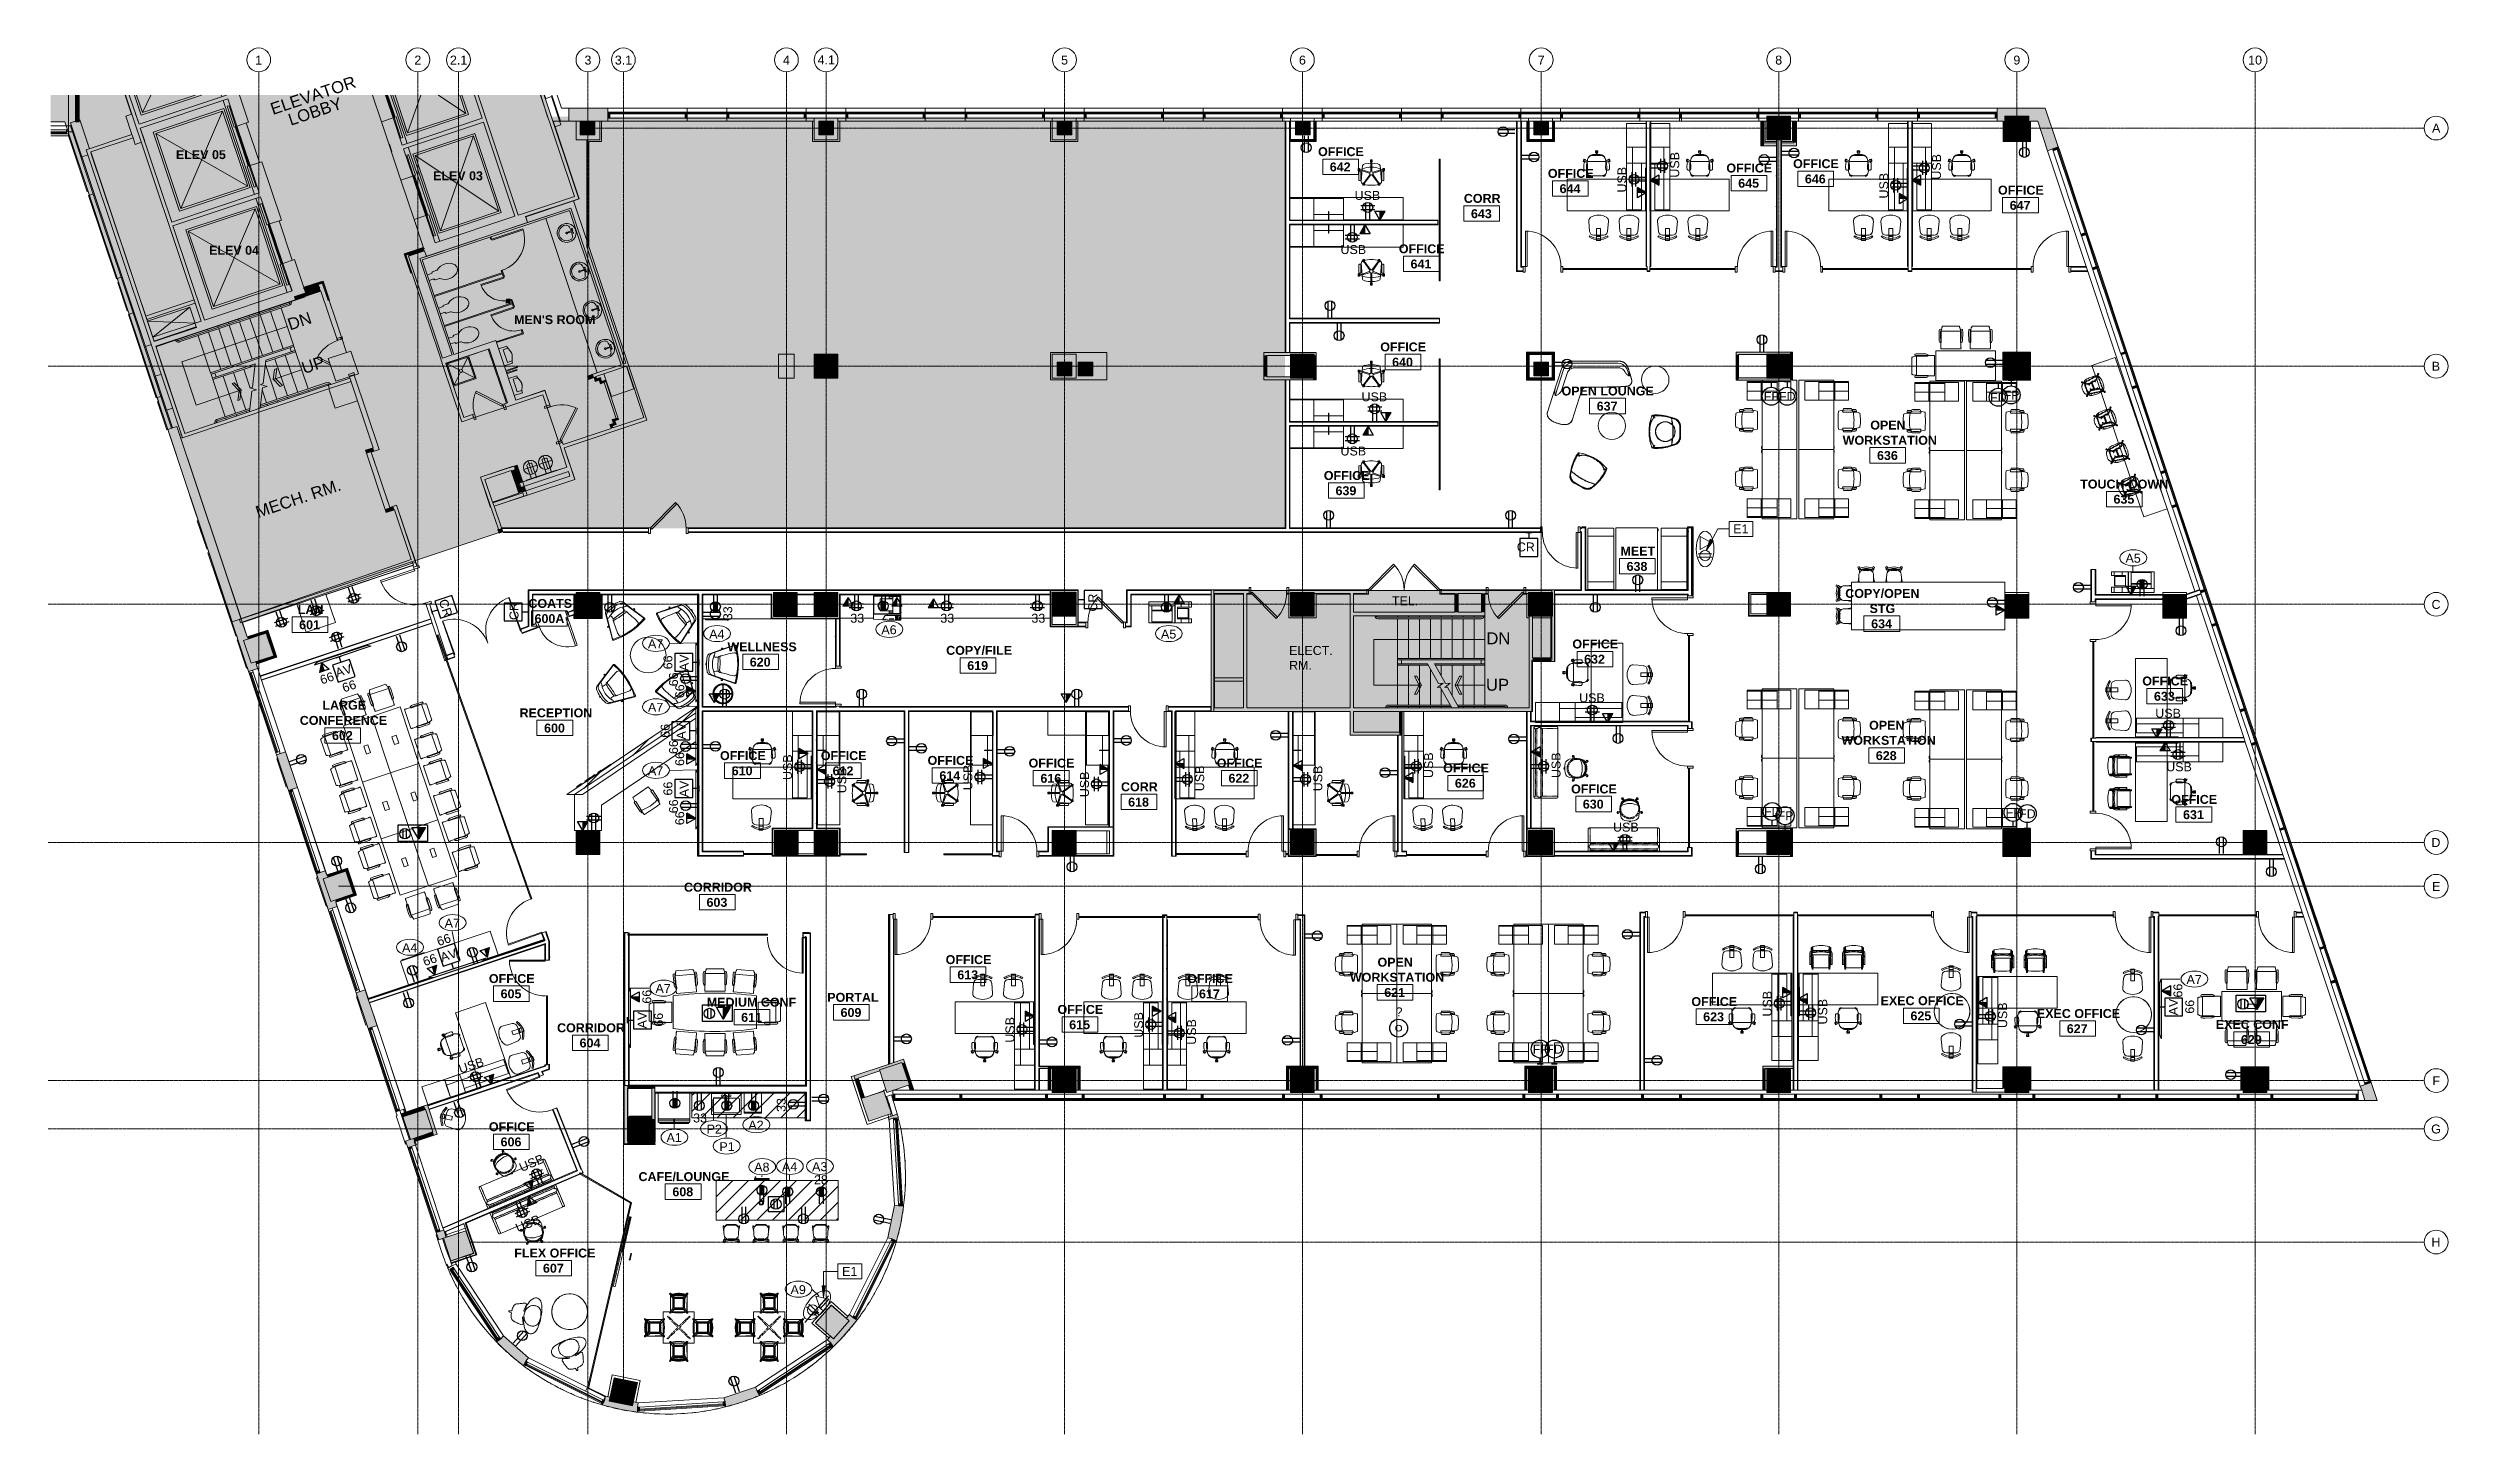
# Model space of a CAD drawing. Header units: inches. Extents: x 2468 to 4886, y -16 to 1381.
import ezdxf

# ---------------------------------------------------------------- set-up
doc = ezdxf.new("R2010")
doc.units = ezdxf.units.IN
doc.header["$MEASUREMENT"] = 0
for name, pattern in [('Dash', [0.25, 0.125, -0.125]), ('Dash 1_16_', [0.125, 0.0625, -0.0625]), ('Grid Line 1_2_', [0.875, 0.5, -0.125, 0.125, -0.125]), ('Overhead', [0.15625, 0.09375, -0.0625]), ('Steelcase Hidden Line', [0.117188, 0.078125, -0.039062])]:
    doc.linetypes.add(name, pattern=pattern)
for name, color, linetype, lineweight in [('7200-WISCONSIN-AVE-6TH-FLOOR-031418_dwg', 8, 'Continuous', 9), ('A-ANNO-KEYN', 231, 'Continuous', 9), ('A-ANNO-NOTE', 131, 'Continuous', 30), ('A-AREA-IDEN', 2, 'Continuous', 9), ('A-CLNG', 13, 'Continuous', 13), ('A-DETL', 90, 'Continuous', 9), ('A-DETL-GENF', 92, 'Continuous', 9), ('A-DETL-THIN', 151, 'Continuous', 9), ('A-DOOR', 31, 'Continuous', 13), ('A-DOOR-FRAM', 31, 'Continuous', 20), ('A-DOOR-GLAZ', 31, 'Continuous', 30), ('A-GENM', 13, 'Continuous', 13), ('A-GLAZ-CURT', 52, 'Continuous', 9), ('A-GLAZ-CWMG', 51, 'Continuous', 13), ('A-WALL', 113, 'Continuous', 13), ('A-WALL-PATT', 111, 'Continuous', 13), ('Bb-col', 7, 'Continuous', 9), ('Bb-cor', 7, 'Continuous', 9), ('Bb-fix', 7, 'Continuous', 9), ('Bb-glaz', 7, 'Continuous', 9), ('Bb-mullion', 7, 'Continuous', 9), ('Bb-txt', 7, 'Continuous', 9), ('E-ELEC-FIXT', 91, 'Continuous', 9), ('G-IMPT', 8, 'Continuous', 9), ('I-FURN', 30, 'Continuous', 9), ('I-FURN-HDLN', 30, 'Dash', 9), ('I-FURN-PNLS', 30, 'Continuous', 9), ('I-WALL', 2, 'Continuous', 13), ('P-SANR-FIXT', 6, 'Continuous', 13), ('P-SANR-FIXT-IDEN', 2, 'Continuous', 9), ('Propidex Polylines', 7, 'Continuous', 9), ('Q-CASE', 31, 'Continuous', 13), ('Q-SPCQ', 91, 'Continuous', 9), ('Q-SPCQ-IDEN', 132, 'Continuous', 9), ('S-COLS', 52, 'Continuous', 13), ('S-GRID', 1, 'Continuous', 9), ('S-GRID-IDEN', 1, 'Continuous', 9)]:
    doc.layers.add(name, color=color, linetype=linetype, lineweight=lineweight)
doc.styles.add('Arial', font='arial.ttf', dxfattribs={"height": 9})
doc.styles.add('Arial_1', font='arial.ttf', dxfattribs={"height": 12})
doc.styles.add('Swis721 Lt BT', font='swissl.ttf', dxfattribs={"height": 9})
doc.styles.add('Swis721 Lt BT_B', font='', dxfattribs={"height": 9})
doc.styles.get('Swis721 Lt BT_B').set_extended_font_data('Swis721 Lt BT', bold=True)
pattern_1 = [(0, (0, 0), (30.72, 7.68), [1.267, -21.773, 1.267, -21.773, -122.88]), (0, (0, 0), (30.72, 7.68), [-46.08, 1.267, -44.813, 1.267, -21.773, -53.76]), (0, (0, 0), (30.72, 7.68), [-115.2, 1.267, -14.093, 1.267, -37.133]), (120, (11.52, 3.84), (-22.011075, 22.7643), [1.267, -21.773, 1.267, -21.773, -122.88]), (120, (11.52, 3.84), (-22.011075, 22.7643), [-46.08, 1.267, -44.813, 1.267, -21.773, -53.76]), (120, (11.52, 3.84), (-22.011075, 22.7643), [-115.2, 1.267, -14.093, 1.267, -37.133]), (240, (15.36, 19.2), (-8.708925, -30.4443), [1.267, -21.773, 1.267, -21.773, -122.88]), (240, (15.36, 19.2), (-8.708925, -30.4443), [-46.08, 1.267, -44.813, 1.267, -21.773, -53.76]), (240, (15.36, 19.2), (-8.708925, -30.4443), [-115.2, 1.267, -14.093, 1.267, -37.133])]
pattern_2 = [(45, (0, 0), (-8.017884, 8.017884), [])]

msp = doc.modelspace()

# ---------------------------------------------------------------- texts
at = {"layer": 'A-ANNO-KEYN', "char_height": 9, "width": 18.786, "attachment_point": 1, "style": 'Arial'}
for insert in [(4166.2, 900.6), (3268.1, 152.3)]:
    msp.add_mtext('E1', dxfattribs=dict(at, insert=insert))
at = {"layer": 'A-ANNO-NOTE', "lineweight": 9, "char_height": 9, "attachment_point": 1}
for s, insert, width, rotation, style in [('USB', (4049.5, 1235.1), 30.3, 90, 'Swis721 Lt BT'), ('USB', (4102.7, 1250.1), 30.3, 90, 'Swis721 Lt BT'), ('USB', (4366.6, 1248.1), 30.3, 90, 'Swis721 Lt BT'), ('USB', (4313.4, 1229.1), 30.3, 90, 'Swis721 Lt BT'), ('CR', (2870.1, 826.4), 20.604, 288.4834, 'Swis721 Lt BT'), ('CR', (3516.2, 812.8), 20.604, 90, 'Swis721 Lt BT'), ('CR', (2933, 804.2), 20.604, 90, 'Swis721 Lt BT'), ('33', (3148.4, 804.1), 16.362, 90, 'Swis721 Lt BT'), ('66', (2740.9, 747.8), 16.362, 18.4831, 'Swis721 Lt BT'), ('AV', (2756.4, 754.9), 20.604, 18.4831, 'Arial'), ('66', (3088.1, 754.6), 16.362, 90, 'Swis721 Lt BT'), ('66', (3093.7, 737.5), 16.362, 90, 'Swis721 Lt BT'), ('AV', (3104.4, 752.8), 20.604, 90, 'Arial'), ('66', (2763.3, 739.8), 16.362, 18.4831, 'Swis721 Lt BT'), ('66', (3100, 725.5), 16.362, 90, 'Swis721 Lt BT'), ('66', (3085.3, 685.6), 16.362, 90, 'Swis721 Lt BT'), ('66', (3093.7, 669.2), 16.362, 90, 'Swis721 Lt BT'), ('AV', (3101.5, 683.8), 20.604, 90, 'Arial'), ('66', (3100, 657.2), 16.362, 90, 'Swis721 Lt BT'), ('USB', (3208.7, 643), 30.3, 90, 'Swis721 Lt BT'), ('USB', (3263.4, 629.7), 30.3, 90, 'Swis721 Lt BT'), ('USB', (3390.4, 632.7), 30.3, 90, 'Swis721 Lt BT'), ('USB', (3624, 631.7), 30.3, 90, 'Swis721 Lt BT'), ('USB', (3743.1, 631.7), 30.3, 90, 'Swis721 Lt BT'), ('USB', (3854.7, 645), 30.3, 90, 'Swis721 Lt BT'), ('USB', (3983.1, 645), 30.3, 90, 'Swis721 Lt BT'), ('66', (3088.1, 627.4), 16.362, 90, 'Swis721 Lt BT'), ('AV', (3104.4, 625.6), 20.604, 90, 'Arial'), ('USB', (3507.9, 625.7), 30.3, 90, 'Swis721 Lt BT'), ('66', (3093.7, 609.5), 16.362, 90, 'Swis721 Lt BT'), ('66', (3100, 597.5), 16.362, 90, 'Swis721 Lt BT'), ('66', (2858.7, 484.1), 16.362, 18.4833, 'Swis721 Lt BT'), ('66', (2844.6, 463.9), 16.362, 18.4833, 'Swis721 Lt BT'), ('AV', (2862.2, 468.2), 20.604, 18.4833, 'Arial'), ('66', (4609.8, 423.8), 16.362, 90, 'Swis721 Lt BT'), ('66', (3066.8, 417.6), 16.362, 90, 'Swis721 Lt BT'), ('USB', (4196, 404.6), 30.3, 90, 'Swis721 Lt BT'), ('USB', (4251.9, 396.6), 30.3, 90, 'Swis721 Lt BT'), ('USB', (4433.2, 393), 30.3, 90, 'Swis721 Lt BT'), ('AV', (4605.2, 405.8), 20.604, 90, 'Arial'), ('66', (4621.7, 407.5), 16.362, 90, 'Swis721 Lt BT'), ('AV', (3062.1, 392.6), 20.604, 90, 'Arial'), ('66', (3078.6, 394.4), 16.362, 90, 'Swis721 Lt BT'), ('USB', (3432.8, 378.3), 30.3, 90, 'Swis721 Lt BT'), ('USB', (3562.5, 383.3), 30.3, 90, 'Swis721 Lt BT'), ('USB', (3615.8, 376.2), 30.3, 90, 'Swis721 Lt BT'), ('USB', (2880.7, 355.6), 30.3, 18.715, 'Swis721 Lt BT'), ('33', (3202.3, 308.5), 16.362, 90, 'Swis721 Lt BT'), ('USB', (2941.6, 256.1), 30.3, 23.2199, 'Swis721 Lt BT'), ('USB', (2937.9, 195.1), 30.3, 23.2199, 'Swis721 Lt BT')]:
    msp.add_mtext(s, dxfattribs=dict(at, insert=insert, width=width, rotation=rotation, style=style))
at = {"layer": 'A-ANNO-NOTE', "lineweight": 9, "char_height": 9, "attachment_point": 1, "style": 'Swis721 Lt BT'}
for s, insert, width in [('USB', (3784.6, 1236.7), 30.3), ('USB', (3770.4, 1182.1), 30.3), ('USB', (3791.6, 1033.7), 30.3), ('FP', (4196.9, 1034.2), 18.18), ('FD', (4212.3, 1034.2), 19.695), ('FD', (4425, 1033.2), 19.695), ('FP', (4438.6, 1035.5), 18.18), ('USB', (3770.4, 979.1), 30.3), ('CR', (3948.1, 882.4), 20.604), ('33', (3276.4, 810.6), 16.362), ('33', (3367.1, 810.6), 16.362), ('33', (3458.9, 810.6), 16.362), ('USB', (4010.9, 730.3), 30.3), ('USB', (4591.5, 714.8), 30.3), ('USB', (4602.5, 660.8), 30.3), ('FD', (4197.2, 615.7), 19.695), ('FP', (4210.9, 611.4), 18.18), ('FP', (4440.6, 614.7), 18.18), ('FD', (4454.2, 613.5), 19.695), ('USB', (4045.1, 600), 30.3), ('?', (3825.9, 413.8), 7.575), ('FP', (3964.1, 376.2), 18.18), ('FD', (3977.6, 376.2), 19.695), ('33', (3118, 306.9), 16.362), ('28', (3239.8, 244.6), 16.362)]:
    msp.add_mtext(s, dxfattribs=dict(at, insert=insert, width=width))
at = {"layer": 'A-AREA-IDEN', "char_height": 9, "attachment_point": 1, "style": 'Swis721 Lt BT_B'}
for s, insert, width in [('ELEV 05', (2596.8, 1277.8), 58.479), ('OFFICE', (3747.8, 1280.8), 54.843), ('642', (3759.6, 1265.4), 25.452), ('OFFICE', (3979.4, 1258.9), 54.843), ('OFFICE', (4159.3, 1264.3), 54.843), ('OFFICE', (4226.5, 1268.7), 54.843), ('ELEV 03', (2855.9, 1256.5), 58.479), ('CORR', (3894.7, 1233.7), 43.632), ('644', (3991.2, 1243.5), 25.452), ('645', (4171.2, 1249), 25.452), ('646', (4238.4, 1253.3), 25.452), ('OFFICE', (4433, 1242), 54.843), ('643', (3901.9, 1218.3), 25.452), ('647', (4444.8, 1226.7), 25.452), ('ELEV 04', (2630.2, 1181.4), 58.479), ('OFFICE', (3829.2, 1182.9), 54.843), ('641', (3841, 1167.6), 25.452), ("MEN'S ROOM", (2937.6, 1111.5), 98.172), ('OFFICE', (3810.5, 1084), 54.843), ('640', (3822.4, 1068.7), 25.452), ('OPEN LOUNGE', (3993.2, 1039.6), 111.807), ('637', (4028.6, 1024.3), 25.452), ('OPEN', (4304.3, 1005.2), 42.723), ('WORKSTATION', (4276.5, 989.9), 109.989), ('636', (4311.1, 974.6), 25.452), ('OFFICE', (3753.6, 954.4), 54.843), ('TOUCH-DOWN', (4515.8, 945.8), 107.565), ('639', (3765.4, 939.1), 25.452), ('635', (4549.4, 930.5), 25.452), ('MEET', (4052.6, 878.2), 40.905), ('638', (4058.7, 862.8), 25.452), ('COATS', (2952, 825.5), 50.904), ('COPY/OPEN', (4279.1, 835.6), 89.385), ('LAN', (2719.6, 819.3), 29.391), ('601', (2721, 804), 25.452), ('600A', (2958.2, 810.2), 35.148), ('STG', (4303.6, 820.3), 29.997), ('634', (4305.2, 805), 25.452), ('WELLNESS', (3152.6, 781.8), 80.598), ('COPY/FILE', (3373, 778.2), 77.871), ('OFFICE', (4004.1, 784.6), 54.843), ('620', (3175.1, 766.4), 25.452), ('619', (3394.3, 762.9), 25.452), ('632', (4015.9, 769.3), 25.452), ('OFFICE', (4578.4, 747.3), 54.843), ('633', (4590.2, 731.9), 25.452), ('CONFERENCE', (2721.6, 707.6), 104.838), ('LARGE', (2744.4, 722.9), 49.995), ('RECEPTION', (2943.1, 715.2), 86.052), ('OPEN', (4303.1, 702.7), 42.723), ('602', (2754.1, 692.3), 25.452), ('600', (2967.8, 699.9), 25.452), ('WORKSTATION', (4275.3, 687.5), 109.989), ('OFFICE', (3145.1, 672.1), 54.843), ('610', (3156.9, 656.8), 25.452), ('OFFICE', (3246.7, 672.1), 54.843), ('612', (3258.6, 656.8), 25.452), ('OFFICE', (3354.3, 667.3), 54.843), ('OFFICE', (3456.1, 664.6), 54.843), ('OFFICE', (3645.7, 664.6), 54.843), ('OFFICE', (3873.9, 659.6), 54.843), ('628', (4309.9, 672.1), 25.452), ('614', (3366.2, 651.9), 25.452), ('616', (3468, 649.2), 25.452), ('CORR', (3549.2, 640.7), 43.632), ('622', (3657.5, 649.3), 25.452), ('626', (3885.7, 644.3), 25.452), ('OFFICE', (4002.8, 638.5), 54.843), ('618', (3556.4, 625.3), 25.452), ('630', (4014.6, 623.2), 25.452), ('OFFICE', (4607.7, 628), 54.843), ('631', (4619.5, 612.6), 25.452), ('CORRIDOR', (3108.8, 539.5), 81.204), ('603', (3131.5, 524.2), 25.452), ('OFFICE', (3372.5, 466.5), 54.843), ('OPEN', (3807.7, 463.9), 42.723), ('OFFICE', (2912.2, 447.4), 54.843), ('613', (3384.3, 451.2), 25.452), ('OFFICE', (3615.9, 447.4), 54.843), ('WORKSTATION', (3779.9, 448.7), 109.989), ('605', (2924, 432.1), 25.452), ('MEDIUM CONF', (3131.8, 423.6), 109.989), ('PORTAL', (3253.2, 428.5), 58.782), ('609', (3266.6, 413.2), 25.452), ('OFFICE', (3485.2, 416.3), 54.843), ('617', (3627.8, 432), 25.452), ('621', (3814.5, 433.4), 25.452), ('OFFICE', (4124, 424.2), 54.843), ('EXEC OFFICE', (4314.7, 425.1), 99.081), ('EXEC OFFICE', (4472.2, 412.2), 99.081), ('CORRIDOR', (2980.9, 397.8), 81.204), ('611', (3166.4, 408.3), 25.452), ('615', (3497, 400.9), 25.452), ('623', (4135.9, 408.9), 25.452), ('625', (4344.8, 409.8), 25.452), ('627', (4502.3, 396.9), 25.452), ('EXEC CONF', (4652.5, 401.2), 87.567), ('604', (3003.6, 382.5), 25.452), ('629', (4677.8, 385.9), 25.452), ('OFFICE', (2912.2, 298.1), 54.843), ('606', (2924, 282.8), 25.452), ('CAFE/LOUNGE', (3063, 247.8), 108.777), ('608', (3097.1, 232.5), 25.452), ('FLEX OFFICE', (2937.8, 170.8), 96.051), ('607', (2966.7, 155.5), 25.452)]:
    msp.add_mtext(s, dxfattribs=dict(at, insert=insert, width=width))
at = {"layer": 'P-SANR-FIXT-IDEN', "char_height": 9, "width": 17.574, "attachment_point": 1, "style": 'Swis721 Lt BT'}
for s, insert in [('P2', (3131.6, 295.7)), ('P1', (3144.5, 278))]:
    msp.add_mtext(s, dxfattribs=dict(at, insert=insert))
at = {"layer": 'Q-SPCQ-IDEN', "char_height": 9, "width": 18.786, "attachment_point": 1, "style": 'Arial'}
for s, insert in [('A5', (4561.5, 871)), ('A6', (3307.7, 799)), ('A7', (3072.5, 784.8)), ('A4', (3134.2, 794.6)), ('A5', (3589.5, 794.6)), ('A7', (3072.5, 720.8)), ('A7', (3072.5, 656.8)), ('A7', (2867.6, 503.3)), ('A4', (2824.7, 478.5)), ('A7', (3080.1, 437.4)), ('A7', (4623, 446.5)), ('A2', (3173.7, 299.7)), ('A1', (3091.2, 287.1)), ('A8', (3179.6, 257.4)), ('A4', (3207.6, 257.8)), ('A3', (3237.9, 257.8)), ('A9', (3216.2, 133.9))]:
    msp.add_mtext(s, dxfattribs=dict(at, insert=insert))
at = {"layer": 'S-GRID-IDEN', "char_height": 9, "attachment_point": 1, "style": 'Swis721 Lt BT'}
for s, insert, width in [('1', (2676.7, 1373.1), 8.181), ('2', (2837.1, 1373.1), 8.181), ('2.1', (2872.9, 1373.1), 20.604), ('3', (3008.5, 1373.1), 8.181), ('3.1', (3039.1, 1373.1), 20.604), ('4', (3208.5, 1373.1), 8.181), ('4.1', (3243.4, 1373.3), 20.604), ('5', (3488.8, 1373.1), 8.181), ('6', (3728.5, 1373.1), 8.181), ('7', (3969.2, 1373.1), 8.181), ('8', (4208.5, 1373.1), 8.181), ('9', (4448.5, 1373.1), 8.181), ('10', (4685.1, 1373.1), 16.362), ('A', (4870.4, 1304.5), 9.393), ('B', (4870.1, 1064.5), 9.999), ('C', (4869.9, 824.5), 10.605), ('D', (4869.8, 584.5), 10.908), ('E', (4870.4, 540.3), 9.393), ('F', (4870.8, 344.5), 8.787), ('G', (4869.5, 295.8), 11.514), ('H', (4869.8, 181.8), 10.908)]:
    msp.add_mtext(s, dxfattribs=dict(at, insert=insert, width=width))

# ---------------------------------------------------------------- blocks, each defined once
blk = doc.blocks.new('Concrete-Rectangular-Column - 24 x 24-4901126-6TH FLOOR POWER _ SIGNAL')
at = {"layer": 'S-COLS', "lineweight": 9}
blk.add_hatch(color=7, dxfattribs=at).paths.add_polyline_path([(-12, -12), (12, -12), (12, 12), (-12, 12), (-12, 8.9)], flags=0)
at = {"layer": 'S-COLS', "color": 8, "lineweight": 20}
for p, q in [((12, 12), (-12, 12)), ((-12, 12), (-12, -12)), ((12, -12), (12, 12)), ((-12, -12), (12, -12))]:
    blk.add_line(p, q, dxfattribs=at)
blk = doc.blocks.new('Concrete-Rectangular-Column - 14_ x 14_-4901127-6TH FLOOR POWER _ SIGNAL')
at = {"layer": 'S-COLS', "lineweight": 9}
blk.add_hatch(color=7, dxfattribs=at).paths.add_polyline_path([(-7, -7.375), (7, -7.375), (7, 7.375), (-7, 7.375)], flags=0)
at = {"layer": 'S-COLS', "color": 8, "lineweight": 20}
for p, q in [((7, 7.375), (-7, 7.375)), ((-7, 7.375), (-7, -7.375)), ((7, -7.375), (7, 7.375)), ((-7, -7.375), (7, -7.375))]:
    blk.add_line(p, q, dxfattribs=at)
blk = doc.blocks.new('Elevator Door-Center - 42_ x 84_-4849891-6TH FLOOR POWER _ SIGNAL')
at = {"layer": 'A-DOOR'}
for points in [[(-4, 6.3), (-4, 8.2), (-24.9, 8.2), (-24.9, 6.3), (-7.6, 6.3)], [(17.1, 6.3), (17.1, 8.2), (-3.8, 8.2), (-3.8, 6.3), (16.5, 6.3)]]:
    blk.add_hatch(color=250, dxfattribs=at).paths.add_polyline_path(points, flags=0)
at = {"layer": 'A-DOOR', "color": 8, "lineweight": 20}
for p, q in [((-4, 8.2), (-24.9, 8.2)), ((-24.9, 8.2), (-24.9, 6.3)), ((-24.9, 6.3), (-4, 6.3)), ((-4, 6.3), (-4, 8.2)), ((17.1, 8.2), (-3.8, 8.2)), ((-3.8, 8.2), (-3.8, 6.3)), ((-3.8, 6.3), (17.1, 6.3)), ((17.1, 6.3), (17.1, 8.2))]:
    blk.add_line(p, q, dxfattribs=at)
blk = doc.blocks.new('Elevator Door-Center - 42_ x 84_-V1-6TH FLOOR POWER _ SIGNAL')
at = {"layer": 'A-DOOR'}
for points in [[(-4, 6.2), (-4, 8.2), (-6.4, 8.2), (-7.1, 6.2)], [(17.1, 6.2), (17.1, 8.2), (-3.8, 8.2), (-3.8, 6.2), (2, 6.2)]]:
    blk.add_hatch(color=250, dxfattribs=at).paths.add_polyline_path(points, flags=0)
at = {"layer": 'A-DOOR', "color": 8, "lineweight": 20}
for p, q in [((-7.1, 6.2), (-4, 6.2)), ((-4, 8.2), (-6.4, 8.2)), ((-4, 6.2), (-4, 8.2)), ((17.1, 8.2), (-3.8, 8.2)), ((-3.8, 8.2), (-3.8, 6.2)), ((-3.8, 6.2), (17.1, 6.2)), ((17.1, 6.2), (17.1, 8.2))]:
    blk.add_line(p, q, dxfattribs=at)
blk = doc.blocks.new('Elevator Door-Center - 42_ x 84_-4852519-6TH FLOOR POWER _ SIGNAL')
at = {"layer": 'A-DOOR'}
for points in [[(-4, -8.2), (-4, -6.3), (-24.9, -6.3), (-24.9, -8.2)], [(17.1, -8.2), (17.1, -6.3), (-3.8, -6.3), (-3.8, -8.2), (14.7, -8.2)]]:
    blk.add_hatch(color=250, dxfattribs=at).paths.add_polyline_path(points, flags=0)
at = {"layer": 'A-DOOR', "color": 8, "lineweight": 20}
for p, q in [((-24.9, -8.2), (-24.9, -6.3)), ((-24.9, -6.3), (-4, -6.3)), ((-4, -8.2), (-24.9, -8.2)), ((-4, -6.3), (-4, -8.2)), ((-3.8, -8.2), (-3.8, -6.3)), ((-3.8, -6.3), (17.1, -6.3)), ((17.1, -8.2), (-3.8, -8.2)), ((17.1, -6.3), (17.1, -8.2))]:
    blk.add_line(p, q, dxfattribs=at)
blk = doc.blocks.new('ELEVATOR CALLING - ELEVATOR CALLING-4852985-6TH FLOOR POWER _ SIGNAL')
at = {"layer": 'A-GENM', "color": 8, "lineweight": 20}
for p, q in [((4, 6), (-4, 6)), ((-4, 6), (-4, 5.75)), ((-4, 5.75), (4, 5.75)), ((4, 5.75), (4, 6))]:
    blk.add_line(p, q, dxfattribs=at)
blk = doc.blocks.new('Single Flush - OTJ_SOLIDFLUSH_ALUM  30_-6345621-6TH FLOOR POWER _ SIGNAL')
at = {"layer": 'A-DOOR', "color": 8, "lineweight": 20}
for p, q in [((-6.2, 22.8), (-7.4, 21.6)), ((-7.4, 21.6), (13.7, 0.5)), ((14.9, 1.7), (-6.2, 22.8)), ((13.7, 0.5), (14.9, 1.7))]:
    blk.add_line(p, q, dxfattribs=at)
at = {"layer": 'A-DOOR', "lineweight": 9}
blk.add_arc((14.9, 1.7), 29.8, 135, 180.5, dxfattribs=at)
at = {"layer": 'A-DOOR-FRAM', "color": 8}
for p, q in [((-17, -4), (-17, 1.7)), ((-17, 1.7), (-15, 1.7)), ((-15, -4), (-15, 1.7)), ((15, -4), (15, 1.7)), ((15, 1.7), (17, 1.7)), ((17, -4), (17, 1.7)), ((-17, -4), (-15, -4)), ((15, -4), (17, -4))]:
    blk.add_line(p, q, dxfattribs=at)
blk = doc.blocks.new('Plumbing Fixtures 8 - Plumbing Fixtures 1-4934093-6TH FLOOR POWER _ SIGNAL')
at = {"layer": 'P-SANR-FIXT', "lineweight": 9}
for p, q in [((2115.4, 454.6), (2112.6, 451.8)), ((2112.6, 451.8), (2115.4, 448.9)), ((2113.1, 451.8), (2115.4, 454.1)), ((2113.6, 451.2), (2113.1, 451.8)), ((2116, 453.5), (2113.6, 451.2)), ((2114, 450.9), (2116.3, 453.2)), ((2114.5, 450.3), (2114, 450.9)), ((2116.8, 452.7), (2114.5, 450.3)), ((2114.8, 450), (2117.2, 452.3)), ((2115.4, 449.5), (2114.8, 450)), ((2118.2, 451.8), (2115.4, 454.6)), ((2115.4, 454.1), (2116, 453.5)), ((2115.4, 448.9), (2118.2, 451.8)), ((2117.7, 451.8), (2115.4, 449.5)), ((2116.3, 453.2), (2116.8, 452.7)), ((2117.2, 452.3), (2117.7, 451.8))]:
    blk.add_line(p, q, dxfattribs=at)
blk = doc.blocks.new('Single Flush - OTJ_SOLIDFLUSH_ALUM-6381519-6TH FLOOR POWER _ SIGNAL')
at = {"layer": 'A-DOOR', "color": 8, "lineweight": 20}
for p, q in [((-8.7, -26.6), (1, -17)), ((3.4, -17), (-7.4, -27.8)), ((-7.4, -27.8), (-8.7, -26.6))]:
    blk.add_line(p, q, dxfattribs=at)
at = {"layer": 'A-DOOR', "lineweight": 9}
blk.add_arc((17.9, -2.5), 35.8, 179.5, 225, dxfattribs=at)
at = {"layer": 'A-DOOR-FRAM', "color": 8}
for p, q in [((-20, 3.2), (-20, -2.5)), ((-20, 3.2), (-18, 3.2)), ((-18, 3.2), (-18, -2.5)), ((18, 3.2), (18, -2.5)), ((18, 3.2), (20, 3.2)), ((20, 3.2), (20, -2.5)), ((-20, -2.5), (-18, -2.5)), ((18, -2.5), (20, -2.5))]:
    blk.add_line(p, q, dxfattribs=at)
blk = doc.blocks.new('Walls 3 - Walls 1-4934202-6TH FLOOR POWER _ SIGNAL')
at = {"layer": 'A-WALL', "lineweight": 9}
blk.add_hatch(color=7, dxfattribs=at).paths.add_polyline_path([(2833.4, 1153.9), (2834.7, 1154.4), (2828.6, 1172.4), (2846.7, 1178.4), (2846.2, 1179.7), (2826.9, 1173.3), (2831.2, 1160.5)], flags=0)
h = blk.add_hatch(color=7, dxfattribs=at)
h.paths.add_polyline_path([(2751.2, 1126.5), (2751.6, 1126.6), (2745.1, 1145.9), (2725.8, 1139.5), (2726.2, 1138.2), (2744.2, 1144.2), (2744.7, 1142.8), (2745.2, 1144.5), (2751.2, 1126.6)], flags=0)
h.paths.add_polyline_path([(2726.4, 1138.4), (2726.2, 1139), (2734.2, 1141.6), (2742.6, 1143.7), (2727.5, 1138.7)], flags=0)
at = {"layer": 'A-WALL', "color": 8, "lineweight": 20}
for p, q in [((2846.2, 1179.7), (2826.9, 1173.3)), ((2826.9, 1173.3), (2833.4, 1153.9)), ((2828.6, 1172.4), (2846.7, 1178.4)), ((2834.7, 1154.4), (2828.6, 1172.4)), ((2846.7, 1178.4), (2846.2, 1179.7)), ((2745.1, 1145.9), (2725.8, 1139.5)), ((2725.8, 1139.5), (2726.2, 1138.2)), ((2726.2, 1138.2), (2744.2, 1144.2)), ((2744.2, 1144.2), (2750.3, 1126.2)), ((2751.6, 1126.6), (2745.1, 1145.9)), ((2833.4, 1153.9), (2834.7, 1154.4)), ((2750.3, 1126.2), (2751.6, 1126.6))]:
    blk.add_line(p, q, dxfattribs=at)
blk = doc.blocks.new('Sink Vanity-Round - 19_ x 19_-4893120-6TH FLOOR POWER _ SIGNAL')
at = {"layer": 'P-SANR-FIXT', "lineweight": 9}
for p, q in [((3.4, 9.7), (3.4, 5.4)), ((4.2, 9.7), (4.2, 5.4))]:
    blk.add_line(p, q, dxfattribs=at)
for centre, radius, start, end in [((3.8, 3.4), 9.5, 90, 270), ((3.8, 3.4), 7.93, 165.3071, 14.6929), ((0.1, 4.1), 4.12, 120.7927, 162.1904), ((3.8, -9.2), 17.8, 91.2067, 109.2086), ((1.8, 9.7), 0.5, 360, 180), ((1.8, 9.7), 0.5, 180, 360), ((3.8, 3.4), 0.813, 360, 180), ((3.8, 3.4), 0.813, 180, 360), ((3.8, 9.7), 0.375, 360, 180), ((3.8, 5.4), 0.375, 180, 360), ((3.8, 3.4), 9.5, 270, 90), ((3.8, -9.2), 17.8, 70.7914, 88.7933), ((5.8, 9.7), 0.5, 360, 180), ((5.8, 9.7), 0.5, 180, 360), ((7.6, 4.1), 4.12, 17.8096, 59.2073)]:
    blk.add_arc(centre, radius, start, end, dxfattribs=at)
blk = doc.blocks.new('WOMENS_ SINKS7 - WOMENS_ SINKS-4985055-6TH FLOOR POWER _ SIGNAL')
at = {"layer": 'Q-CASE', "lineweight": 9}
blk.add_line((3104.6, 1199.2), (3104.6, 1035.2), dxfattribs=at)
blk = doc.blocks.new('urinal partition3 - urinal partition1-4988773-6TH FLOOR POWER _ SIGNAL')
at = {"layer": 'P-SANR-FIXT', "lineweight": 9}
for p, q in [((3176.3, 1510.6), (3175.6, 1509.9)), ((3175.6, 1509.9), (3184.1, 1501.4)), ((3184.8, 1502.1), (3176.3, 1510.6)), ((3184.1, 1501.4), (3184.8, 1502.1))]:
    blk.add_line(p, q, dxfattribs=at)
blk = doc.blocks.new('P-Drinking_Fountain-Wall_Mounted - HI-LO-5020018-6TH FLOOR POWER _ SIGNAL')
at = {"layer": 'P-SANR-FIXT', "lineweight": 9}
for p, q in [((43.1, 2.1), (11.1, 2.1)), ((11.1, 2.1), (11.1, 1.6)), ((11.1, 2.1), (11.1, 1.6)), ((43.1, 2.1), (11.1, 2.1)), ((26.3, 13.1), (12, 13.1)), ((16.4, 16.1), (16.4, 1.8)), ((16.4, 16.1), (16.4, 1.6)), ((20.7, 17.1), (17.4, 17.1)), ((20.7, 17.1), (17.4, 17.1)), ((19.1, 6.1), (19.1, 20.2)), ((21.7, 1.8), (21.7, 16.1)), ((21.7, 1.6), (21.7, 16.1)), ((42.3, 13.1), (28, 13.1)), ((32.4, 16.1), (32.4, 1.8)), ((32.4, 16.1), (32.4, 1.6)), ((36.7, 17.1), (33.4, 17.1)), ((36.7, 17.1), (33.4, 17.1)), ((35.1, 6.1), (35.1, 20.2)), ((37.7, 1.8), (37.7, 16.1)), ((37.7, 1.6), (37.7, 16.1)), ((43.1, 1.6), (43.1, 2.1)), ((43.1, 1.6), (43.1, 2.1))]:
    blk.add_line(p, q, dxfattribs=at)
for centre in [(19.1, 13.1), (35.1, 13.1)]:
    blk.add_circle(centre, 7.06, dxfattribs=at)
for centre, radius, start, end in [((19.1, 13.1), 7.06, 360, 180), ((19.1, 13.1), 7.06, 180, 247.9798), ((17.4, 16.1), 1, 90, 180), ((17.4, 16.1), 1, 90, 180), ((16.6, 1.8), 0.15, 180, 270), ((20.7, 16.1), 1, 360, 90), ((20.7, 16.1), 1, 360, 90), ((21.5, 1.8), 0.15, 270, 0), ((19.1, 13.1), 7.06, 292.0202, 360), ((35.1, 13.1), 7.06, 360, 180), ((35.1, 13.1), 7.06, 180, 247.98), ((33.4, 16.1), 1, 90, 180), ((33.4, 16.1), 1, 90, 180), ((32.6, 1.8), 0.15, 180, 270), ((36.7, 16.1), 1, 0, 90), ((36.7, 16.1), 1, 360, 90), ((37.5, 1.8), 0.15, 270, 360), ((35.1, 13.1), 7.06, 292.02, 360)]:
    blk.add_arc(centre, radius, start, end, dxfattribs=at)
blk = doc.blocks.new('Double Glass_All Glass_Frameless - 6_-0_ X 8_-0_-6412561-6TH FLOOR POWER _ SIGNAL')
at = {"layer": 'A-DOOR'}
for p, q in [((-31.8, 36), (-31.3, 36)), ((-31.8, 0.3), (-31.8, 36)), ((-31.3, 36), (-31.3, 0.3)), ((39.2, 36), (39.2, 0.3)), ((39.7, 36), (39.2, 36)), ((39.7, 0.3), (39.7, 36)), ((-31.3, 0.3), (-31.8, 0.3)), ((39.2, 0.3), (39.7, 0.3))]:
    blk.add_line(p, q, dxfattribs=at)
at = {"layer": 'A-DOOR', "lineweight": 9}
for centre, start, end in [((-31.8, 0.3), 359.5, 90), ((39.7, 0.3), 90, 180.5)]:
    blk.add_arc(centre, 35.7, start, end, dxfattribs=at)
blk = doc.blocks.new('Single Flush - OTJ_SOLIDFLUSH_ALUM-6443448-6TH FLOOR POWER _ SIGNAL')
at = {"layer": 'A-DOOR', "lineweight": 20}
for p, q in [((16.15625, -2.4375), (17.90625, -2.4375)), ((16.15625, -38.25), (16.15625, -2.4375)), ((17.90625, -2.4375), (17.90625, -38.25)), ((17.90625, -38.25), (16.15625, -38.25))]:
    blk.add_line(p, q, dxfattribs=at)
at = {"layer": 'A-DOOR', "lineweight": 9}
blk.add_arc((17.90625, -2.4375), 35.8125, 179.5, 270, dxfattribs=at)
at = {"layer": 'A-DOOR-FRAM'}
for p, q in [((-20, 3.3125), (-20, -2.4375)), ((-20, 3.3125), (-18, 3.3125)), ((-18, 3.3125), (-18, -2.4375)), ((18.000004, 3.3125), (18.000004, -2.4375)), ((18.000004, 3.3125), (20.000004, 3.3125)), ((20.000004, 3.3125), (20.000004, -2.4375)), ((-20, -2.4375), (-18, -2.4375)), ((18.000004, -2.4375), (20.000004, -2.4375))]:
    blk.add_line(p, q, dxfattribs=at)
blk = doc.blocks.new('Single Flush - OTJ_SOLIDFLUSH_ALUM-6376845-6TH FLOOR POWER _ SIGNAL')
at = {"layer": 'A-DOOR', "lineweight": 20}
for p, q in [((16.15625, -2.4375), (17.90625, -2.4375)), ((16.15625, -38.25), (16.15625, -2.4375)), ((17.90625, -2.4375), (17.90625, -38.25)), ((17.90625, -38.25), (16.15625, -38.25))]:
    blk.add_line(p, q, dxfattribs=at)
at = {"layer": 'A-DOOR', "lineweight": 9}
blk.add_arc((17.90625, -2.4375), 35.8125, 179.5, 270, dxfattribs=at)
at = {"layer": 'A-DOOR-FRAM'}
for p, q in [((-20, 3.3125), (-20, -2.4375)), ((-20, 3.3125), (-18, 3.3125)), ((-18, 3.3125), (-18, -2.4375)), ((18.000004, 3.3125), (18.000004, -2.4375)), ((18.000004, 3.3125), (20.000004, 3.3125)), ((20.000004, 3.3125), (20.000004, -2.4375)), ((-20, -2.4375), (-18, -2.4375)), ((18.000004, -2.4375), (20.000004, -2.4375))]:
    blk.add_line(p, q, dxfattribs=at)
blk = doc.blocks.new('Single Flush - OTJ_SOLIDFLUSH_ALUM-6376844-6TH FLOOR POWER _ SIGNAL')
at = {"layer": 'A-DOOR', "lineweight": 20}
for p, q in [((16.15625, 38.25), (16.15625, 2.4375)), ((17.90625, 38.25), (16.15625, 38.25)), ((17.90625, 2.4375), (17.90625, 38.25)), ((16.15625, 2.4375), (17.90625, 2.4375))]:
    blk.add_line(p, q, dxfattribs=at)
at = {"layer": 'A-DOOR', "lineweight": 9}
blk.add_arc((17.90625, 2.4375), 35.8125, 90, 180.5, dxfattribs=at)
at = {"layer": 'A-DOOR-FRAM'}
for p, q in [((-20, -3.3125), (-20, 2.4375)), ((-20, 2.4375), (-18, 2.4375)), ((-18, -3.3125), (-18, 2.4375)), ((18.000004, -3.3125), (18.000004, 2.4375)), ((18.000004, 2.4375), (20.000004, 2.4375)), ((20.000004, -3.3125), (20.000004, 2.4375)), ((-20, -3.3125), (-18, -3.3125)), ((18.000004, -3.3125), (20.000004, -3.3125))]:
    blk.add_line(p, q, dxfattribs=at)
blk = doc.blocks.new('Single Flush - OTJ_SOLIDFLUSH_ALUM-6443499-6TH FLOOR POWER _ SIGNAL')
at = {"layer": 'A-DOOR', "lineweight": 20}
for p, q in [((-7.4, 27.8), (-8.7, 26.5)), ((-8.7, 26.5), (16.7, 1.2)), ((17.9, 2.4), (-7.4, 27.8)), ((16.7, 1.2), (17.9, 2.4))]:
    blk.add_line(p, q, dxfattribs=at)
at = {"layer": 'A-DOOR', "lineweight": 9}
blk.add_arc((17.9, 2.4), 35.8, 135, 180.5, dxfattribs=at)
at = {"layer": 'A-DOOR-FRAM'}
for p, q in [((-20, -3.3), (-20, 2.4)), ((-20, 2.4), (-18, 2.4)), ((-18, -3.3), (-18, 2.4)), ((18, -3.3), (18, 2.4)), ((18, 2.4), (20, 2.4)), ((20, -3.3), (20, 2.4)), ((-20, -3.3), (-18, -3.3)), ((18, -3.3), (20, -3.3))]:
    blk.add_line(p, q, dxfattribs=at)
blk = doc.blocks.new('System Panel - Glazed-6409168-6TH FLOOR POWER _ SIGNAL')
at = {"layer": 'A-GLAZ-CURT', "lineweight": 13}
for p, q in [((14.5, 0.5), (-14.5, 0.5)), ((-14.5, 0.5), (-14.5, -0.5)), ((14.5, -0.5), (14.5, 0.5)), ((-14.5, -0.5), (14.5, -0.5))]:
    blk.add_line(p, q, dxfattribs=at)
blk = doc.blocks.new('System Panel - Glazed-6290801-6TH FLOOR POWER _ SIGNAL')
at = {"layer": 'A-GLAZ-CURT', "lineweight": 13}
for p, q in [((40.125, 0.5), (-40.125, 0.5)), ((-40.125, 0.5), (-40.125, -0.5)), ((40.125, -0.5), (40.125, 0.5)), ((-40.125, -0.5), (40.125, -0.5))]:
    blk.add_line(p, q, dxfattribs=at)
blk = doc.blocks.new('Single Flush - OTJ_SOLIDFLUSH_ALUM-4869256-6TH FLOOR POWER _ SIGNAL')
at = {"layer": 'A-DOOR', "lineweight": 20}
for p, q in [((16.15625, 37.5625), (16.15625, 1.75)), ((17.90625, 37.5625), (16.15625, 37.5625)), ((17.90625, 1.75), (17.90625, 37.5625)), ((16.15625, 1.75), (17.90625, 1.75))]:
    blk.add_line(p, q, dxfattribs=at)
at = {"layer": 'A-DOOR', "lineweight": 9}
blk.add_arc((17.90625, 1.75), 35.8125, 90, 180.5, dxfattribs=at)
at = {"layer": 'A-DOOR-FRAM'}
for p, q in [((-20, -4), (-20, 1.75)), ((-20, 1.75), (-18, 1.75)), ((-18, -4), (-18, 1.75)), ((18.000004, -4), (18.000004, 1.75)), ((18.000004, 1.75), (20.000004, 1.75)), ((20.000004, -4), (20.000004, 1.75)), ((-20, -4), (-18, -4)), ((18.000004, -4), (20.000004, -4))]:
    blk.add_line(p, q, dxfattribs=at)
blk = doc.blocks.new('A-Copier-Floor - A-Copier-Floor-4036613-6TH FLOOR POWER _ SIGNAL')
at = {"layer": 'Q-SPCQ'}
for p, q in [((-30.1, 11.5), (-27.5, 11.5)), ((-30.1, 11.5), (-30.1, 7.5)), ((-30.1, 7.5), (-27.5, 7.5)), ((-27.5, 11.5), (-19.5, 11.5)), ((-27.5, 11.5), (-27.5, 7.5)), ((-27.5, 7.5), (-19.5, 7.5)), ((-27.3, 6.6), (-26.8, 6.6)), ((-27.3, 6.6), (-27.3, -2.8)), ((-26.8, 6.6), (-16.1, 6.6)), ((-26.8, -2.8), (-26.8, 6.6)), ((-19.5, 11.5), (-13.5, 11.5)), ((-19.5, 11.5), (-19.5, 7.5)), ((-19.5, 7.5), (-16.1, 7.5)), ((-16.1, 7.5), (-16.1, -4)), ((-13.5, 11.5), (-13.5, -9.5)), ((-13.3, 10.5), (-13.3, 8.5)), ((-13.3, 10.5), (-13.1, 10.5)), ((-13.1, 8.5), (-13.3, 8.5)), ((12.9, 11.5), (-13.1, 11.5)), ((-13.1, 11.5), (-13.1, -5.5)), ((-10.5, -5.5), (-10.5, 10.7)), ((-10.5, 10.7), (9.8, 10.7)), ((9.8, 10.7), (9.8, -5.5)), ((12.9, -5.5), (12.9, 11.5)), ((-27.5, -4), (-30.1, -4)), ((-30.1, -4), (-30.1, -9.5)), ((-27.5, -9.5), (-30.1, -9.5)), ((-19.5, -4), (-27.5, -4)), ((-27.5, -4), (-27.5, -9.5)), ((-19.5, -9.5), (-27.5, -9.5)), ((-26.8, -2.8), (-27.3, -2.8)), ((-16.1, -2.8), (-26.8, -2.8)), ((-16.1, -4), (-19.5, -4)), ((-19.5, -4), (-19.5, -9.5)), ((-13.5, -9.5), (-19.5, -9.5)), ((-13.3, -5.5), (-13.3, -7.5)), ((-13.3, -5.5), (-13.1, -5.5)), ((-13.1, -7.5), (-13.3, -7.5)), ((-13.1, -5.5), (-10.5, -5.5)), ((-13.1, -5.5), (-13.1, -9.5)), ((-13.1, -9.5), (12.9, -9.5)), ((9.8, -0.4), (-10.5, -0.4)), ((-10.5, -0.4), (-10.5, -1)), ((-10.5, -1), (9.8, -1)), ((9.8, -5.5), (-10.5, -5.5)), ((9.8, -1), (9.8, -0.4)), ((9.8, -5.5), (12.9, -5.5)), ((12.9, -9.5), (12.9, -5.5))]:
    blk.add_line(p, q, dxfattribs=at)
blk = doc.blocks.new('F - CONF TABLE _4 RECTANGULAR-12 CHAIRS_ - F - CONF TABLE _4 RECTANGULAR-12 CHAIRS_-6028883-6TH FLOOR POWER _ SIGNAL')
at = {"layer": 'I-FURN'}
for p, q in [((-57.7, 52.4), (-57.8, 51.7)), ((-57.8, 51.7), (-57.8, 51)), ((-57.8, 51), (-57.8, 49.2)), ((-57.8, 49.2), (-57.8, 42.2)), ((-57.6, 53.1), (-57.7, 52.4)), ((-56.2, 51.7), (-56.3, 50.5)), ((-56.3, 50.5), (-56.3, 47.5)), ((-55.8, 52.3), (-56.2, 51.7)), ((-55.8, 52.6), (-55.8, 52.8)), ((-55.7, 51.5), (-55.8, 52.6)), ((-55.5, 52.6), (-55.8, 52.3)), ((-55.7, 48.8), (-55.7, 51.5)), ((-55.7, 51.5), (-36.2, 51.5)), ((-55.7, 40.7), (-55.7, 48.8)), ((-55.1, 54.7), (-55.5, 52.6)), ((-55, 55.1), (-55.1, 54.7)), ((-54.7, 55.3), (-55, 55.1)), ((-37.3, 56.2), (-54.7, 56.2)), ((-36.9, 55.1), (-37.2, 55.3)), ((-36.9, 54.9), (-36.9, 55.1)), ((-36.8, 54.7), (-36.9, 54.9)), ((-36.4, 52.6), (-36.8, 54.7)), ((-36.2, 52.3), (-36.4, 52.6)), ((-36.1, 52.6), (-36.2, 51.5)), ((-35.8, 51.7), (-36.2, 52.3)), ((-36.2, 51.5), (-36.2, 48.8)), ((-36.2, 48.8), (-36.2, 40.7)), ((-36.1, 52.8), (-36.1, 52.6)), ((-35.7, 50.5), (-35.8, 51.7)), ((-35.7, 47.5), (-35.7, 50.5)), ((-34.2, 52.4), (-34.3, 53.1)), ((-34.2, 51.7), (-34.2, 52.4)), ((-34.1, 51), (-34.2, 51.7)), ((-34.2, 42.2), (-34.1, 49.2)), ((-34.1, 49.2), (-34.1, 51)), ((-25.9, 51), (-25.8, 51.7)), ((-25.9, 49.2), (-25.9, 51)), ((-25.8, 42.2), (-25.9, 49.2)), ((-25.8, 52.4), (-25.7, 53.1)), ((-25.8, 51.7), (-25.8, 52.4)), ((-24.3, 50.5), (-24.2, 51.7)), ((-24.3, 47.5), (-24.3, 50.5)), ((-24.2, 51.7), (-23.8, 52.3)), ((-23.9, 52.8), (-23.9, 52.6)), ((-23.9, 52.6), (-23.8, 51.5)), ((-23.8, 52.3), (-23.6, 52.6)), ((-23.8, 51.5), (-23.8, 48.8)), ((-4.3, 51.5), (-23.8, 51.5)), ((-23.8, 48.8), (-23.8, 40.7)), ((-23.6, 52.6), (-23.2, 54.7)), ((-23.2, 54.7), (-23.1, 54.9)), ((-23.1, 55.1), (-22.8, 55.3)), ((-23.1, 54.9), (-23.1, 55.1)), ((-22.7, 56.2), (-5.3, 56.2)), ((-5.3, 55.3), (-5, 55.1)), ((-5, 55.1), (-4.9, 54.7)), ((-4.9, 54.7), (-4.5, 52.6)), ((-4.5, 52.6), (-4.2, 52.3)), ((-4.3, 51.5), (-4.2, 52.6)), ((-4.3, 48.8), (-4.3, 51.5)), ((-4.3, 40.7), (-4.3, 48.8)), ((-4.2, 52.6), (-4.2, 52.8)), ((-4.2, 52.3), (-3.8, 51.7)), ((-3.8, 51.7), (-3.7, 50.5)), ((-3.7, 50.5), (-3.7, 47.5)), ((-2.4, 53.1), (-2.3, 52.4)), ((-2.3, 52.4), (-2.2, 51.7)), ((-2.2, 51.7), (-2.2, 51)), ((-2.2, 51), (-2.2, 49.2)), ((-2.2, 49.2), (-2.2, 42.2)), ((2.3, 52.4), (2.2, 51.7)), ((2.2, 51.7), (2.2, 51)), ((2.2, 51), (2.2, 49.2)), ((2.2, 49.2), (2.2, 42.2)), ((2.4, 53.1), (2.3, 52.4)), ((3.8, 51.7), (3.7, 50.5)), ((3.7, 50.5), (3.7, 47.5)), ((4.2, 52.3), (3.8, 51.7)), ((4.2, 52.6), (4.2, 52.8)), ((4.3, 51.5), (4.2, 52.6)), ((4.5, 52.6), (4.2, 52.3)), ((4.3, 48.8), (4.3, 51.5)), ((4.3, 51.5), (23.8, 51.5)), ((4.3, 40.7), (4.3, 48.8)), ((4.9, 54.7), (4.5, 52.6)), ((5, 55.1), (4.9, 54.7)), ((5.3, 55.3), (5, 55.1)), ((22.7, 56.2), (5.3, 56.2)), ((23.1, 55.1), (22.8, 55.3)), ((23.1, 54.9), (23.1, 55.1)), ((23.2, 54.7), (23.1, 54.9)), ((23.6, 52.6), (23.2, 54.7)), ((23.8, 52.3), (23.6, 52.6)), ((23.9, 52.6), (23.8, 51.5)), ((24.2, 51.7), (23.8, 52.3)), ((23.8, 51.5), (23.8, 48.8)), ((23.8, 48.8), (23.8, 40.7)), ((23.9, 52.8), (23.9, 52.6)), ((24.3, 50.5), (24.2, 51.7)), ((24.3, 47.5), (24.3, 50.5)), ((25.8, 52.4), (25.7, 53.1)), ((25.8, 51.7), (25.8, 52.4)), ((25.9, 51), (25.8, 51.7)), ((25.8, 42.2), (25.9, 49.2)), ((25.9, 49.2), (25.9, 51)), ((34.1, 51), (34.2, 51.7)), ((34.1, 49.2), (34.1, 51)), ((34.2, 42.2), (34.1, 49.2)), ((34.2, 52.4), (34.3, 53.1)), ((34.2, 51.7), (34.2, 52.4)), ((35.7, 50.5), (35.8, 51.7)), ((35.7, 47.5), (35.7, 50.5)), ((35.8, 51.7), (36.2, 52.3)), ((36.1, 52.8), (36.1, 52.6)), ((36.1, 52.6), (36.2, 51.5)), ((36.2, 52.3), (36.4, 52.6)), ((36.2, 51.5), (36.2, 48.8)), ((55.7, 51.5), (36.2, 51.5)), ((36.2, 48.8), (36.2, 40.7)), ((36.4, 52.6), (36.8, 54.7)), ((36.8, 54.7), (36.9, 54.9)), ((36.9, 55.1), (37.2, 55.3)), ((36.9, 54.9), (36.9, 55.1)), ((37.3, 56.2), (54.7, 56.2)), ((54.7, 55.3), (55, 55.1)), ((55, 55.1), (55.1, 54.7)), ((55.1, 54.7), (55.5, 52.6)), ((55.5, 52.6), (55.8, 52.3)), ((55.7, 51.5), (55.8, 52.6)), ((55.7, 48.8), (55.7, 51.5)), ((55.7, 40.7), (55.7, 48.8)), ((55.8, 52.6), (55.8, 52.8)), ((55.8, 52.3), (56.2, 51.7)), ((56.2, 51.7), (56.3, 50.5)), ((56.3, 50.5), (56.3, 47.5)), ((57.6, 53.1), (57.7, 52.4)), ((57.7, 52.4), (57.8, 51.7)), ((57.8, 51.7), (57.8, 51)), ((57.8, 51), (57.8, 49.2)), ((57.8, 49.2), (57.8, 42.2)), ((62.3, 52.4), (62.2, 51.7)), ((62.2, 51.7), (62.2, 51)), ((62.2, 51), (62.2, 49.2)), ((62.2, 49.2), (62.2, 42.2)), ((62.4, 53.1), (62.3, 52.4)), ((63.8, 51.7), (63.7, 50.5)), ((63.7, 50.5), (63.7, 47.5)), ((64.2, 52.3), (63.8, 51.7)), ((64.2, 52.6), (64.2, 52.8)), ((64.3, 51.5), (64.2, 52.6)), ((64.5, 52.6), (64.2, 52.3)), ((64.3, 48.8), (64.3, 51.5)), ((64.3, 51.5), (83.8, 51.5)), ((64.3, 40.7), (64.3, 48.8)), ((64.9, 54.7), (64.5, 52.6)), ((65, 55.1), (64.9, 54.7)), ((65.3, 55.3), (65, 55.1)), ((82.7, 56.2), (65.3, 56.2)), ((83.1, 55.1), (82.8, 55.3)), ((83.1, 54.9), (83.1, 55.1)), ((83.2, 54.7), (83.1, 54.9)), ((83.6, 52.6), (83.2, 54.7)), ((83.8, 52.3), (83.6, 52.6)), ((83.9, 52.6), (83.8, 51.5)), ((84.2, 51.7), (83.8, 52.3)), ((83.8, 51.5), (83.8, 48.8)), ((83.8, 48.8), (83.8, 40.7)), ((83.9, 52.8), (83.9, 52.6)), ((84.3, 50.5), (84.2, 51.7)), ((84.3, 47.5), (84.3, 50.5)), ((85.8, 52.4), (85.7, 53.1)), ((85.8, 51.7), (85.8, 52.4)), ((85.9, 51), (85.8, 51.7)), ((85.8, 42.2), (85.9, 49.2)), ((85.9, 49.2), (85.9, 51)), ((94.1, 51), (94.2, 51.7)), ((94.1, 49.2), (94.1, 51)), ((94.2, 42.2), (94.1, 49.2)), ((94.2, 52.4), (94.3, 53.1)), ((94.2, 51.7), (94.2, 52.4)), ((95.7, 50.5), (95.8, 51.7)), ((95.7, 47.5), (95.7, 50.5)), ((95.8, 51.7), (96.2, 52.3)), ((96.1, 52.8), (96.1, 52.6)), ((96.1, 52.6), (96.2, 51.5)), ((96.2, 52.3), (96.4, 52.6)), ((96.2, 51.5), (96.2, 48.8)), ((115.7, 51.5), (96.2, 51.5)), ((96.2, 48.8), (96.2, 40.7)), ((96.4, 52.6), (96.8, 54.7)), ((96.8, 54.7), (96.9, 54.9)), ((96.9, 55.1), (97.2, 55.3)), ((96.9, 54.9), (96.9, 55.1)), ((97.3, 56.2), (114.7, 56.2)), ((114.7, 55.3), (115, 55.1)), ((115, 55.1), (115.1, 54.7)), ((115.1, 54.7), (115.5, 52.6)), ((115.5, 52.6), (115.8, 52.3)), ((115.7, 51.5), (115.8, 52.6)), ((115.7, 48.8), (115.7, 51.5)), ((115.7, 40.7), (115.7, 48.8)), ((115.8, 52.6), (115.8, 52.8)), ((115.8, 52.3), (116.2, 51.7)), ((116.2, 51.7), (116.3, 50.5)), ((116.3, 50.5), (116.3, 47.5)), ((117.6, 53.1), (117.7, 52.4)), ((117.7, 52.4), (117.8, 51.7)), ((117.8, 51.7), (117.8, 51)), ((117.8, 51), (117.8, 49.2)), ((117.8, 49.2), (117.8, 42.2)), ((-84.7, 24.2), (-84.9, 24.1)), ((-82.6, 24.6), (-84.7, 24.2)), ((-82.4, 26.8), (-83.1, 26.7)), ((-82.8, 24.9), (-82.6, 24.9)), ((-82.6, 24.9), (-81.5, 24.8)), ((-82.3, 24.8), (-82.6, 24.6)), ((-81.7, 26.8), (-82.4, 26.8)), ((-81.7, 25.2), (-82.3, 24.8)), ((-81, 26.9), (-81.7, 26.8)), ((-80.5, 25.3), (-81.7, 25.2)), ((-81.5, 24.8), (-78.8, 24.8)), ((-81.5, 5.3), (-81.5, 24.8)), ((-79.2, 26.9), (-81, 26.9)), ((-77.5, 25.3), (-80.5, 25.3)), ((-72.2, 26.8), (-79.2, 26.9)), ((-78.8, 24.8), (-70.7, 24.8)), ((-69.9, 25.2), (-77.5, 25.3)), ((-71.6, 26.8), (-72.2, 26.8)), ((-70.1, 26.3), (-71.6, 26.8)), ((-70.7, 24.8), (-70.2, 24.8)), ((-63.5, 4.9), (-63.5, 25.2)), ((-57.8, 42.2), (-57.7, 41.6)), ((-57.7, 41.6), (-57.2, 40.1)), ((-56.3, 47.5), (-56.2, 39.9)), ((-56.1, 33.5), (-35.8, 33.5)), ((-55.7, 40.2), (-55.7, 40.7)), ((-36.2, 40.7), (-36.2, 40.2)), ((-35.8, 39.9), (-35.7, 47.5)), ((-34.7, 40.1), (-34.2, 41.6)), ((-34.2, 41.6), (-34.2, 42.2)), ((-25.8, 41.6), (-25.8, 42.2)), ((-25.3, 40.1), (-25.8, 41.6)), ((-24.2, 39.9), (-24.3, 47.5)), ((-3.9, 33.5), (-24.2, 33.5)), ((-23.8, 40.7), (-23.8, 40.2)), ((-4.3, 40.2), (-4.3, 40.7)), ((-3.7, 47.5), (-3.8, 39.9)), ((-2.3, 41.6), (-2.8, 40.1)), ((-2.2, 42.2), (-2.3, 41.6)), ((2.2, 42.2), (2.3, 41.6)), ((2.3, 41.6), (2.8, 40.1)), ((3.7, 47.5), (3.8, 39.9)), ((3.9, 33.5), (24.2, 33.5)), ((4.3, 40.2), (4.3, 40.7)), ((23.8, 40.7), (23.8, 40.2)), ((24.2, 39.9), (24.3, 47.5)), ((25.3, 40.1), (25.8, 41.6)), ((25.8, 41.6), (25.8, 42.2)), ((34.2, 41.6), (34.2, 42.2)), ((34.7, 40.1), (34.2, 41.6)), ((35.8, 39.9), (35.7, 47.5)), ((56.1, 33.5), (35.8, 33.5)), ((36.2, 40.7), (36.2, 40.2)), ((55.7, 40.2), (55.7, 40.7)), ((56.3, 47.5), (56.2, 39.9)), ((57.7, 41.6), (57.2, 40.1)), ((57.8, 42.2), (57.7, 41.6)), ((62.2, 42.2), (62.3, 41.6)), ((62.3, 41.6), (62.8, 40.1)), ((63.7, 47.5), (63.8, 39.9)), ((63.9, 33.5), (84.2, 33.5)), ((64.3, 40.2), (64.3, 40.7)), ((83.8, 40.7), (83.8, 40.2)), ((84.2, 39.9), (84.3, 47.5)), ((85.3, 40.1), (85.8, 41.6)), ((85.8, 41.6), (85.8, 42.2)), ((94.2, 41.6), (94.2, 42.2)), ((94.7, 40.1), (94.2, 41.6)), ((95.8, 39.9), (95.7, 47.5)), ((116.1, 33.5), (95.8, 33.5)), ((96.2, 40.7), (96.2, 40.2)), ((115.7, 40.2), (115.7, 40.7)), ((116.3, 47.5), (116.2, 39.9)), ((117.7, 41.6), (117.2, 40.1)), ((117.8, 42.2), (117.7, 41.6)), ((124.6, 4), (124.6, 24.3)), ((130.9, 24.4), (138.6, 24.5)), ((131.1, 25.4), (132.7, 25.9)), ((132.7, 25.9), (133.2, 25.9)), ((133.2, 25.9), (140.2, 26)), ((138.6, 24.5), (141.6, 24.5)), ((140.2, 26), (142.1, 26)), ((141.6, 24.5), (142.8, 24.4)), ((142.1, 26), (142.8, 26)), ((142.8, 26), (143.5, 25.9)), ((142.8, 24.4), (143.3, 24)), ((143.5, 25.9), (144.1, 25.8)), ((-86.2, 23.7), (-86.2, 6.3)), ((-85.1, 24.1), (-85.3, 23.8)), ((-85.3, 6.3), (-85.1, 6)), ((-84.9, 24.1), (-85.1, 24.1)), ((-85.1, 6), (-84.7, 5.9)), ((-84.7, 5.9), (-82.6, 5.5)), ((-83.1, 3.4), (-82.4, 3.3)), ((-82.6, 5.2), (-82.8, 5.2)), ((-82.6, 5.5), (-82.3, 5.2)), ((-81.5, 5.3), (-82.6, 5.2)), ((-82.4, 3.3), (-81.7, 3.2)), ((-82.3, 5.2), (-81.7, 4.8)), ((-81.7, 4.8), (-80.5, 4.7)), ((-81.7, 3.2), (-81, 3.2)), ((-78.8, 5.3), (-81.5, 5.3)), ((-81, 3.2), (-79.2, 3.2)), ((-80.5, 4.7), (-77.5, 4.7)), ((-79.2, 3.2), (-72.2, 3.2)), ((-70.7, 5.3), (-78.8, 5.3)), ((-77.5, 4.7), (-69.9, 4.8)), ((-72.2, 3.2), (-71.6, 3.3)), ((-71.6, 3.3), (-70.1, 3.8)), ((-70.2, 5.3), (-70.7, 5.3)), ((138.6, 3.8), (130.9, 4)), ((132.7, 2.4), (131.1, 2.9)), ((131.8, 23.9), (131.3, 23.9)), ((131.3, 4.4), (131.8, 4.4)), ((139.8, 23.9), (131.8, 23.9)), ((131.8, 4.4), (139.8, 4.4)), ((133.2, 2.4), (132.7, 2.4)), ((140.2, 2.3), (133.2, 2.4)), ((141.6, 3.8), (138.6, 3.8)), ((142.5, 23.9), (139.8, 23.9)), ((139.8, 4.4), (142.5, 4.4)), ((142.1, 2.3), (140.2, 2.3)), ((142.8, 3.9), (141.6, 3.8)), ((142.8, 2.4), (142.1, 2.3)), ((143.7, 24), (142.5, 23.9)), ((142.5, 4.4), (142.5, 23.9)), ((142.5, 4.4), (143.7, 4.3)), ((143.3, 4.4), (142.8, 3.9)), ((143.5, 2.4), (142.8, 2.4)), ((143.3, 24), (143.7, 23.7)), ((143.7, 4.6), (143.3, 4.4)), ((144.1, 2.5), (143.5, 2.4)), ((143.9, 24), (143.7, 24)), ((143.7, 23.7), (145.8, 23.3)), ((145.8, 5), (143.7, 4.6)), ((143.7, 4.3), (143.9, 4.3)), ((145.8, 23.3), (146, 23.3)), ((146.1, 5.1), (145.8, 5)), ((146, 23.3), (146.1, 23.2)), ((146.1, 23.2), (146.4, 22.9)), ((146.4, 5.4), (146.1, 5.1)), ((147.2, 22.9), (147.2, 5.4)), ((-86.2, -23.7), (-86.2, -6.3)), ((-85.3, -6.3), (-85.1, -6)), ((-85.1, -24.1), (-85.3, -23.8)), ((-85.1, -6), (-84.7, -5.9)), ((-84.9, -24.1), (-85.1, -24.1)), ((-84.7, -24.2), (-84.9, -24.1)), ((-84.7, -5.9), (-82.6, -5.5)), ((-83.1, -3.4), (-82.4, -3.3)), ((-82.6, -5.2), (-82.8, -5.2)), ((-81.5, -5.3), (-82.6, -5.2)), ((-82.6, -5.5), (-82.3, -5.2)), ((-82.4, -3.3), (-81.7, -3.2)), ((-82.3, -5.2), (-81.7, -4.8)), ((-81.7, -3.2), (-81, -3.2)), ((-81.7, -4.8), (-80.5, -4.7)), ((-78.8, -5.3), (-81.5, -5.3)), ((-81.5, -5.3), (-81.5, -24.8)), ((-81, -3.2), (-79.2, -3.2)), ((-80.5, -4.7), (-77.5, -4.7)), ((-79.2, -3.2), (-72.2, -3.2)), ((-70.7, -5.3), (-78.8, -5.3)), ((-77.5, -4.7), (-69.9, -4.8)), ((-72.2, -3.2), (-71.6, -3.3)), ((-71.6, -3.3), (-70.1, -3.8)), ((-70.2, -5.3), (-70.7, -5.3)), ((-63.5, -4.9), (-63.5, -25.2)), ((124.6, -5.7), (124.6, -26.1)), ((138.6, -5.6), (130.9, -5.7)), ((132.7, -4.2), (131.1, -4.7)), ((131.3, -6.1), (131.8, -6.2)), ((131.8, -6.2), (139.8, -6.2)), ((133.2, -4.1), (132.7, -4.2)), ((140.2, -4), (133.2, -4.1)), ((141.6, -5.6), (138.6, -5.6)), ((139.8, -6.2), (142.5, -6.2)), ((142.1, -4.1), (140.2, -4)), ((142.8, -5.7), (141.6, -5.6)), ((142.8, -4.1), (142.1, -4.1)), ((142.5, -6.2), (143.7, -6.1)), ((142.5, -6.2), (142.5, -25.7)), ((143.5, -4.2), (142.8, -4.1)), ((143.3, -6.1), (142.8, -5.7)), ((143.7, -6.3), (143.3, -6.1)), ((144.1, -4.3), (143.5, -4.2)), ((143.7, -6.1), (143.9, -6.1)), ((145.8, -6.7), (143.7, -6.3)), ((146.1, -6.9), (145.8, -6.7)), ((146.4, -7.1), (146.1, -6.9)), ((147.2, -24.6), (147.2, -7.2)), ((-82.6, -24.6), (-84.7, -24.2)), ((-82.4, -26.8), (-83.1, -26.7)), ((-82.8, -24.9), (-82.6, -24.9)), ((-82.3, -24.8), (-82.6, -24.6)), ((-82.6, -24.9), (-81.5, -24.8)), ((-81.7, -26.8), (-82.4, -26.8)), ((-81.7, -25.2), (-82.3, -24.8)), ((-80.5, -25.3), (-81.7, -25.2)), ((-81, -26.9), (-81.7, -26.8)), ((-81.5, -24.8), (-78.8, -24.8)), ((-79.2, -26.9), (-81, -26.9)), ((-77.5, -25.3), (-80.5, -25.3)), ((-72.2, -26.8), (-79.2, -26.9)), ((-78.8, -24.8), (-70.7, -24.8)), ((-69.9, -25.2), (-77.5, -25.3)), ((-71.6, -26.8), (-72.2, -26.8)), ((-70.1, -26.3), (-71.6, -26.8)), ((-70.7, -24.8), (-70.2, -24.8)), ((-57.8, -42.2), (-57.7, -41.6)), ((-57.8, -49.2), (-57.8, -42.2)), ((-57.7, -41.6), (-57.2, -40.1)), ((-56.3, -47.5), (-56.2, -39.9)), ((-56.3, -50.5), (-56.3, -47.5)), ((-56.1, -33.5), (-35.8, -33.5)), ((-55.7, -40.2), (-55.7, -40.7)), ((-55.7, -40.7), (-55.7, -48.8)), ((-36.2, -40.7), (-36.2, -40.2)), ((-36.2, -48.8), (-36.2, -40.7)), ((-35.8, -39.9), (-35.7, -47.5)), ((-35.7, -47.5), (-35.7, -50.5)), ((-34.7, -40.1), (-34.2, -41.6)), ((-34.2, -41.6), (-34.2, -42.2)), ((-34.2, -42.2), (-34.1, -49.2)), ((-25.8, -42.2), (-25.9, -49.2)), ((-25.3, -40.1), (-25.8, -41.6)), ((-25.8, -41.6), (-25.8, -42.2)), ((-24.2, -39.9), (-24.3, -47.5)), ((-24.3, -47.5), (-24.3, -50.5)), ((-3.9, -33.5), (-24.2, -33.5)), ((-23.8, -40.7), (-23.8, -40.2)), ((-23.8, -48.8), (-23.8, -40.7)), ((-4.3, -40.2), (-4.3, -40.7)), ((-4.3, -40.7), (-4.3, -48.8)), ((-3.7, -47.5), (-3.8, -39.9)), ((-3.7, -50.5), (-3.7, -47.5)), ((-2.3, -41.6), (-2.8, -40.1)), ((-2.2, -42.2), (-2.3, -41.6)), ((-2.2, -49.2), (-2.2, -42.2)), ((2.2, -42.2), (2.3, -41.6)), ((2.2, -49.2), (2.2, -42.2)), ((2.3, -41.6), (2.8, -40.1)), ((3.7, -47.5), (3.8, -39.9)), ((3.7, -50.5), (3.7, -47.5)), ((3.9, -33.5), (24.2, -33.5)), ((4.3, -40.2), (4.3, -40.7)), ((4.3, -40.7), (4.3, -48.8)), ((23.8, -40.7), (23.8, -40.2)), ((23.8, -48.8), (23.8, -40.7)), ((24.2, -39.9), (24.3, -47.5)), ((24.3, -47.5), (24.3, -50.5)), ((25.3, -40.1), (25.8, -41.6)), ((25.8, -41.6), (25.8, -42.2)), ((25.8, -42.2), (25.9, -49.2)), ((34.2, -42.2), (34.1, -49.2)), ((34.7, -40.1), (34.2, -41.6)), ((34.2, -41.6), (34.2, -42.2)), ((35.8, -39.9), (35.7, -47.5)), ((35.7, -47.5), (35.7, -50.5)), ((56.1, -33.5), (35.8, -33.5)), ((36.2, -40.7), (36.2, -40.2)), ((36.2, -48.8), (36.2, -40.7)), ((55.7, -40.2), (55.7, -40.7)), ((55.7, -40.7), (55.7, -48.8)), ((56.3, -47.5), (56.2, -39.9)), ((56.3, -50.5), (56.3, -47.5)), ((57.7, -41.6), (57.2, -40.1)), ((57.8, -42.2), (57.7, -41.6)), ((57.8, -49.2), (57.8, -42.2)), ((62.2, -42.2), (62.3, -41.6)), ((62.2, -49.2), (62.2, -42.2)), ((62.3, -41.6), (62.8, -40.1)), ((63.7, -47.5), (63.8, -39.9)), ((63.7, -50.5), (63.7, -47.5)), ((63.9, -33.5), (84.2, -33.5)), ((64.3, -40.2), (64.3, -40.7)), ((64.3, -40.7), (64.3, -48.8)), ((83.8, -40.7), (83.8, -40.2)), ((83.8, -48.8), (83.8, -40.7)), ((84.2, -39.9), (84.3, -47.5)), ((84.3, -47.5), (84.3, -50.5)), ((85.3, -40.1), (85.8, -41.6)), ((85.8, -41.6), (85.8, -42.2)), ((85.8, -42.2), (85.9, -49.2)), ((94.2, -42.2), (94.1, -49.2)), ((94.7, -40.1), (94.2, -41.6)), ((94.2, -41.6), (94.2, -42.2)), ((95.8, -39.9), (95.7, -47.5)), ((95.7, -47.5), (95.7, -50.5)), ((116.1, -33.5), (95.8, -33.5)), ((96.2, -40.7), (96.2, -40.2)), ((96.2, -48.8), (96.2, -40.7)), ((115.7, -40.2), (115.7, -40.7)), ((115.7, -40.7), (115.7, -48.8)), ((116.3, -47.5), (116.2, -39.9)), ((116.3, -50.5), (116.3, -47.5)), ((117.7, -41.6), (117.2, -40.1)), ((117.8, -42.2), (117.7, -41.6)), ((117.8, -49.2), (117.8, -42.2)), ((130.9, -26.1), (138.6, -26.2)), ((131.1, -27.1), (132.7, -27.6)), ((131.8, -25.6), (131.3, -25.7)), ((139.8, -25.6), (131.8, -25.6)), ((132.7, -27.6), (133.2, -27.7)), ((133.2, -27.7), (140.2, -27.8)), ((138.6, -26.2), (141.6, -26.2)), ((142.5, -25.7), (139.8, -25.6)), ((140.2, -27.8), (142.1, -27.7)), ((141.6, -26.2), (142.8, -26.1)), ((142.1, -27.7), (142.8, -27.7)), ((143.7, -25.7), (142.5, -25.7)), ((142.8, -26.1), (143.3, -25.7)), ((142.8, -27.7), (143.5, -27.6)), ((143.3, -25.7), (143.7, -25.5)), ((143.5, -27.6), (144.1, -27.5)), ((143.7, -25.5), (145.8, -25.1)), ((143.9, -25.8), (143.7, -25.7)), ((145.8, -25.1), (146, -25)), ((146, -25), (146.1, -24.9)), ((146.1, -24.9), (146.4, -24.7)), ((-57.8, -51), (-57.8, -49.2)), ((-57.8, -51.7), (-57.8, -51)), ((-57.7, -52.4), (-57.8, -51.7)), ((-57.6, -53.1), (-57.7, -52.4)), ((-56.2, -51.7), (-56.3, -50.5)), ((-55.8, -52.3), (-56.2, -51.7)), ((-55.7, -51.5), (-55.8, -52.6)), ((-55.5, -52.6), (-55.8, -52.3)), ((-55.8, -52.6), (-55.8, -52.8)), ((-55.7, -48.8), (-55.7, -51.5)), ((-55.7, -51.5), (-36.2, -51.5)), ((-55.1, -54.7), (-55.5, -52.6)), ((-55, -55.1), (-55.1, -54.7)), ((-54.7, -55.3), (-55, -55.1)), ((-37.3, -56.2), (-54.7, -56.2)), ((-36.9, -55.1), (-37.2, -55.3)), ((-36.8, -54.7), (-36.9, -54.9)), ((-36.9, -54.9), (-36.9, -55.1)), ((-36.4, -52.6), (-36.8, -54.7)), ((-36.2, -52.3), (-36.4, -52.6)), ((-36.2, -51.5), (-36.2, -48.8)), ((-36.1, -52.6), (-36.2, -51.5)), ((-35.8, -51.7), (-36.2, -52.3)), ((-36.1, -52.8), (-36.1, -52.6)), ((-35.7, -50.5), (-35.8, -51.7)), ((-34.2, -52.4), (-34.3, -53.1)), ((-34.1, -51), (-34.2, -51.7)), ((-34.2, -51.7), (-34.2, -52.4)), ((-34.1, -49.2), (-34.1, -51)), ((-25.9, -49.2), (-25.9, -51)), ((-25.9, -51), (-25.8, -51.7)), ((-25.8, -51.7), (-25.8, -52.4)), ((-25.8, -52.4), (-25.7, -53.1)), ((-24.3, -50.5), (-24.2, -51.7)), ((-24.2, -51.7), (-23.8, -52.3)), ((-23.9, -52.6), (-23.8, -51.5)), ((-23.9, -52.8), (-23.9, -52.6)), ((-23.8, -51.5), (-23.8, -48.8)), ((-4.3, -51.5), (-23.8, -51.5)), ((-23.8, -52.3), (-23.6, -52.6)), ((-23.6, -52.6), (-23.2, -54.7)), ((-23.2, -54.7), (-23.1, -54.9)), ((-23.1, -54.9), (-23.1, -55.1)), ((-23.1, -55.1), (-22.8, -55.3)), ((-22.7, -56.2), (-5.3, -56.2)), ((-5.3, -55.3), (-5, -55.1)), ((-5, -55.1), (-4.9, -54.7)), ((-4.9, -54.7), (-4.5, -52.6)), ((-4.5, -52.6), (-4.2, -52.3)), ((-4.3, -48.8), (-4.3, -51.5)), ((-4.3, -51.5), (-4.2, -52.6)), ((-4.2, -52.3), (-3.8, -51.7)), ((-4.2, -52.6), (-4.2, -52.8)), ((-3.8, -51.7), (-3.7, -50.5)), ((-2.4, -53.1), (-2.3, -52.4)), ((-2.3, -52.4), (-2.2, -51.7)), ((-2.2, -51), (-2.2, -49.2)), ((-2.2, -51.7), (-2.2, -51)), ((2.2, -51), (2.2, -49.2)), ((2.2, -51.7), (2.2, -51)), ((2.3, -52.4), (2.2, -51.7)), ((2.4, -53.1), (2.3, -52.4)), ((3.8, -51.7), (3.7, -50.5)), ((4.2, -52.3), (3.8, -51.7)), ((4.3, -51.5), (4.2, -52.6)), ((4.5, -52.6), (4.2, -52.3)), ((4.2, -52.6), (4.2, -52.8)), ((4.3, -48.8), (4.3, -51.5)), ((4.3, -51.5), (23.8, -51.5)), ((4.9, -54.7), (4.5, -52.6)), ((5, -55.1), (4.9, -54.7)), ((5.3, -55.3), (5, -55.1)), ((22.7, -56.2), (5.3, -56.2)), ((23.1, -55.1), (22.8, -55.3)), ((23.2, -54.7), (23.1, -54.9)), ((23.1, -54.9), (23.1, -55.1)), ((23.6, -52.6), (23.2, -54.7)), ((23.8, -52.3), (23.6, -52.6)), ((23.8, -51.5), (23.8, -48.8)), ((23.9, -52.6), (23.8, -51.5)), ((24.2, -51.7), (23.8, -52.3)), ((23.9, -52.8), (23.9, -52.6)), ((24.3, -50.5), (24.2, -51.7)), ((25.8, -52.4), (25.7, -53.1)), ((25.9, -51), (25.8, -51.7)), ((25.8, -51.7), (25.8, -52.4)), ((25.9, -49.2), (25.9, -51)), ((34.1, -49.2), (34.1, -51)), ((34.1, -51), (34.2, -51.7)), ((34.2, -51.7), (34.2, -52.4)), ((34.2, -52.4), (34.3, -53.1)), ((35.7, -50.5), (35.8, -51.7)), ((35.8, -51.7), (36.2, -52.3)), ((36.1, -52.6), (36.2, -51.5)), ((36.1, -52.8), (36.1, -52.6)), ((36.2, -51.5), (36.2, -48.8)), ((55.7, -51.5), (36.2, -51.5)), ((36.2, -52.3), (36.4, -52.6)), ((36.4, -52.6), (36.8, -54.7)), ((36.8, -54.7), (36.9, -54.9)), ((36.9, -54.9), (36.9, -55.1)), ((36.9, -55.1), (37.2, -55.3)), ((37.3, -56.2), (54.7, -56.2)), ((54.7, -55.3), (55, -55.1)), ((55, -55.1), (55.1, -54.7)), ((55.1, -54.7), (55.5, -52.6)), ((55.5, -52.6), (55.8, -52.3)), ((55.7, -48.8), (55.7, -51.5)), ((55.7, -51.5), (55.8, -52.6)), ((55.8, -52.3), (56.2, -51.7)), ((55.8, -52.6), (55.8, -52.8)), ((56.2, -51.7), (56.3, -50.5)), ((57.6, -53.1), (57.7, -52.4)), ((57.7, -52.4), (57.8, -51.7)), ((57.8, -51), (57.8, -49.2)), ((57.8, -51.7), (57.8, -51)), ((62.2, -51), (62.2, -49.2)), ((62.2, -51.7), (62.2, -51)), ((62.3, -52.4), (62.2, -51.7)), ((62.4, -53.1), (62.3, -52.4)), ((63.8, -51.7), (63.7, -50.5)), ((64.2, -52.3), (63.8, -51.7)), ((64.3, -51.5), (64.2, -52.6)), ((64.5, -52.6), (64.2, -52.3)), ((64.2, -52.6), (64.2, -52.8)), ((64.3, -48.8), (64.3, -51.5)), ((64.3, -51.5), (83.8, -51.5)), ((64.9, -54.7), (64.5, -52.6)), ((65, -55.1), (64.9, -54.7)), ((65.3, -55.3), (65, -55.1)), ((82.7, -56.2), (65.3, -56.2)), ((83.1, -55.1), (82.8, -55.3)), ((83.2, -54.7), (83.1, -54.9)), ((83.1, -54.9), (83.1, -55.1)), ((83.6, -52.6), (83.2, -54.7)), ((83.8, -52.3), (83.6, -52.6)), ((83.8, -51.5), (83.8, -48.8)), ((83.9, -52.6), (83.8, -51.5)), ((84.2, -51.7), (83.8, -52.3)), ((83.9, -52.8), (83.9, -52.6)), ((84.3, -50.5), (84.2, -51.7)), ((85.8, -52.4), (85.7, -53.1)), ((85.9, -51), (85.8, -51.7)), ((85.8, -51.7), (85.8, -52.4)), ((85.9, -49.2), (85.9, -51)), ((94.1, -49.2), (94.1, -51)), ((94.1, -51), (94.2, -51.7)), ((94.2, -51.7), (94.2, -52.4)), ((94.2, -52.4), (94.3, -53.1)), ((95.7, -50.5), (95.8, -51.7)), ((95.8, -51.7), (96.2, -52.3)), ((96.1, -52.6), (96.2, -51.5)), ((96.1, -52.8), (96.1, -52.6)), ((96.2, -51.5), (96.2, -48.8)), ((115.7, -51.5), (96.2, -51.5)), ((96.2, -52.3), (96.4, -52.6)), ((96.4, -52.6), (96.8, -54.7)), ((96.8, -54.7), (96.9, -54.9)), ((96.9, -54.9), (96.9, -55.1)), ((96.9, -55.1), (97.2, -55.3)), ((97.3, -56.2), (114.7, -56.2)), ((114.7, -55.3), (115, -55.1)), ((115, -55.1), (115.1, -54.7)), ((115.1, -54.7), (115.5, -52.6)), ((115.5, -52.6), (115.8, -52.3)), ((115.7, -48.8), (115.7, -51.5)), ((115.7, -51.5), (115.8, -52.6)), ((115.8, -52.3), (116.2, -51.7)), ((115.8, -52.6), (115.8, -52.8)), ((116.2, -51.7), (116.3, -50.5)), ((117.6, -53.1), (117.7, -52.4)), ((117.7, -52.4), (117.8, -51.7)), ((117.8, -51), (117.8, -49.2)), ((117.8, -51.7), (117.8, -51))]:
    blk.add_line(p, q, dxfattribs=at)
for centre, radius, start, end in [((-56.8, 52), 1.32, 40.065, 125.935), ((-35.1, 52), 1.32, 54.065, 139.935), ((-24.9, 52), 1.32, 40.065, 125.935), ((-3.2, 52), 1.32, 54.065, 139.935), ((3.2, 52), 1.32, 40.065, 125.935), ((24.9, 52), 1.32, 54.065, 139.935), ((35.1, 52), 1.32, 40.065, 125.935), ((56.8, 52), 1.32, 54.065, 139.935), ((63.2, 52), 1.32, 40.065, 125.935), ((84.9, 52), 1.32, 54.065, 139.935), ((95.1, 52), 1.32, 40.065, 125.935), ((116.8, 52), 1.32, 54.065, 139.935), ((-82, 25.9), 1.32, 144.065, 229.935), ((-70.6, 25.5), 0.781, 302.3218, 343.1534), ((-70.9, 25.5), 1.12, 343.9109, 40.257), ((-56.5, 40.9), 1.12, 229.743, 286.0891), ((-56.4, 40.6), 0.781, 286.8466, 327.6782), ((-35.5, 40.6), 0.781, 212.3218, 253.1534), ((-35.5, 40.9), 1.12, 253.9109, 310.257), ((-24.5, 40.9), 1.12, 229.743, 286.0891), ((-24.5, 40.6), 0.781, 286.8466, 327.6782), ((-3.6, 40.6), 0.781, 212.3218, 253.1534), ((-3.5, 40.9), 1.12, 253.9109, 310.257), ((3.5, 40.9), 1.12, 229.743, 286.0891), ((3.6, 40.6), 0.781, 286.8466, 327.6782), ((24.5, 40.6), 0.781, 212.3218, 253.1534), ((24.5, 40.9), 1.12, 253.9109, 310.257), ((35.5, 40.9), 1.12, 229.743, 286.0891), ((35.5, 40.6), 0.781, 286.8466, 327.6782), ((56.4, 40.6), 0.781, 212.3218, 253.1534), ((56.5, 40.9), 1.12, 253.9109, 310.257), ((63.5, 40.9), 1.12, 229.743, 286.0891), ((63.6, 40.6), 0.781, 286.8466, 327.6782), ((84.5, 40.6), 0.781, 212.3218, 253.1534), ((84.5, 40.9), 1.12, 253.9109, 310.257), ((95.5, 40.9), 1.12, 229.743, 286.0891), ((95.5, 40.6), 0.781, 286.8466, 327.6782), ((116.4, 40.6), 0.781, 212.3218, 253.1534), ((116.5, 40.9), 1.12, 253.9109, 310.257), ((132, 24.7), 1.12, 139.743, 196.0891), ((131.7, 24.6), 0.781, 196.8466, 237.6782), ((143.1, 25), 1.32, 310.065, 35.935), ((-82, 4.2), 1.32, 130.065, 215.935), ((-70.6, 4.6), 0.781, 16.8466, 57.6782), ((-70.9, 4.5), 1.12, 319.743, 16.0891), ((131.7, 3.7), 0.781, 122.3218, 163.1534), ((132, 3.6), 1.12, 163.9109, 220.257), ((143.1, 3.3), 1.32, 324.065, 49.935), ((-82, -4.2), 1.32, 144.065, 229.935), ((-70.6, -4.6), 0.781, 302.3218, 343.1534), ((-70.9, -4.5), 1.12, 343.9109, 40.257), ((132, -5.4), 1.12, 139.743, 196.0891), ((131.7, -5.5), 0.781, 196.8466, 237.6782), ((143.1, -5.1), 1.32, 310.065, 35.935), ((-82, -25.9), 1.32, 130.065, 215.935), ((-70.6, -25.5), 0.781, 16.8466, 57.6782), ((-70.9, -25.5), 1.12, 319.743, 16.0891), ((-56.5, -40.9), 1.12, 73.9109, 130.257), ((-56.4, -40.6), 0.781, 32.3218, 73.1534), ((-35.5, -40.6), 0.781, 106.8466, 147.6782), ((-35.5, -40.9), 1.12, 49.743, 106.0891), ((-24.5, -40.9), 1.12, 73.9109, 130.257), ((-24.5, -40.6), 0.781, 32.3218, 73.1534), ((-3.6, -40.6), 0.781, 106.8466, 147.6782), ((-3.5, -40.9), 1.12, 49.743, 106.0891), ((3.5, -40.9), 1.12, 73.9109, 130.257), ((3.6, -40.6), 0.781, 32.3218, 73.1534), ((24.5, -40.6), 0.781, 106.8466, 147.6782), ((24.5, -40.9), 1.12, 49.743, 106.0891), ((35.5, -40.9), 1.12, 73.9109, 130.257), ((35.5, -40.6), 0.781, 32.3218, 73.1534), ((56.4, -40.6), 0.781, 106.8466, 147.6782), ((56.5, -40.9), 1.12, 49.743, 106.0891), ((63.5, -40.9), 1.12, 73.9109, 130.257), ((63.6, -40.6), 0.781, 32.3218, 73.1534), ((84.5, -40.6), 0.781, 106.8466, 147.6782), ((84.5, -40.9), 1.12, 49.743, 106.0891), ((95.5, -40.9), 1.12, 73.9109, 130.257), ((95.5, -40.6), 0.781, 32.3218, 73.1534), ((116.4, -40.6), 0.781, 106.8466, 147.6782), ((116.5, -40.9), 1.12, 49.743, 106.0891), ((131.7, -26.3), 0.781, 122.3218, 163.1534), ((132, -26.4), 1.12, 163.9109, 220.257), ((143.1, -26.8), 1.32, 324.065, 49.935), ((-56.8, -52), 1.32, 234.065, 319.935), ((-35.1, -52), 1.32, 220.065, 305.935), ((-24.9, -52), 1.32, 234.065, 319.935), ((-3.2, -52), 1.32, 220.065, 305.935), ((3.2, -52), 1.32, 234.065, 319.935), ((24.9, -52), 1.32, 220.065, 305.935), ((35.1, -52), 1.32, 234.065, 319.935), ((56.8, -52), 1.32, 220.065, 305.935), ((63.2, -52), 1.32, 234.065, 319.935), ((84.9, -52), 1.32, 220.065, 305.935), ((95.1, -52), 1.32, 234.065, 319.935), ((116.8, -52), 1.32, 220.065, 305.935)]:
    blk.add_arc(centre, radius, start, end, dxfattribs=at)
for points, knots in [([(-54.7, 56.2), (-54.7, 56.2), (-54.7, 56.1), (-54.7, 56.1), (-54.7, 56), (-54.7, 55.9), (-54.7, 55.8), (-54.7, 55.7), (-54.7, 55.5), (-54.7, 55.4), (-54.7, 55.3)], [0, 0, 0, 0, 0.111111, 0.222222, 0.333333, 0.444444, 0.555556, 0.666667, 0.888889, 1, 1, 1, 1]), ([(-37.2, 55.3), (-37.2, 55.5), (-37.2, 55.8), (-37.2, 56), (-37.2, 56.1), (-37.2, 56.1), (-37.2, 56.2), (-37.3, 56.2)], [0, 0, 0, 0, 0.444444, 0.666667, 0.777778, 0.888889, 1, 1, 1, 1]), ([(-22.8, 55.3), (-22.8, 55.4), (-22.8, 55.5), (-22.8, 55.7), (-22.8, 55.8), (-22.8, 55.9), (-22.8, 56), (-22.8, 56.1), (-22.8, 56.1), (-22.8, 56.2), (-22.7, 56.2)], [-1, -1, -1, -1, -0.888889, -0.666667, -0.555556, -0.444444, -0.333333, -0.222222, -0.111111, 0, 0, 0, 0]), ([(-5.3, 56.2), (-5.3, 56.2), (-5.3, 56.1), (-5.3, 56.1), (-5.3, 56), (-5.3, 55.8), (-5.3, 55.5), (-5.3, 55.3)], [-1, -1, -1, -1, -0.888889, -0.777778, -0.666667, -0.444444, 0, 0, 0, 0]), ([(5.3, 56.2), (5.3, 56.2), (5.3, 56.1), (5.3, 56.1), (5.3, 56), (5.3, 55.9), (5.3, 55.8), (5.3, 55.7), (5.3, 55.5), (5.3, 55.4), (5.3, 55.3)], [0, 0, 0, 0, 0.111111, 0.222222, 0.333333, 0.444444, 0.555556, 0.666667, 0.888889, 1, 1, 1, 1]), ([(22.8, 55.3), (22.8, 55.5), (22.8, 55.8), (22.8, 56), (22.8, 56.1), (22.8, 56.1), (22.8, 56.2), (22.7, 56.2)], [0, 0, 0, 0, 0.444444, 0.666667, 0.777778, 0.888889, 1, 1, 1, 1]), ([(37.2, 55.3), (37.2, 55.4), (37.2, 55.5), (37.2, 55.7), (37.2, 55.8), (37.2, 55.9), (37.2, 56), (37.2, 56.1), (37.2, 56.1), (37.2, 56.2), (37.3, 56.2)], [-1, -1, -1, -1, -0.888889, -0.666667, -0.555556, -0.444444, -0.333333, -0.222222, -0.111111, 0, 0, 0, 0]), ([(54.7, 56.2), (54.7, 56.2), (54.7, 56.1), (54.7, 56.1), (54.7, 56), (54.7, 55.8), (54.7, 55.5), (54.7, 55.3)], [-1, -1, -1, -1, -0.888889, -0.777778, -0.666667, -0.444444, 0, 0, 0, 0]), ([(65.3, 56.2), (65.3, 56.2), (65.3, 56.1), (65.3, 56.1), (65.3, 56), (65.3, 55.9), (65.3, 55.8), (65.3, 55.7), (65.3, 55.5), (65.3, 55.4), (65.3, 55.3)], [0, 0, 0, 0, 0.111111, 0.222222, 0.333333, 0.444444, 0.555556, 0.666667, 0.888889, 1, 1, 1, 1]), ([(82.8, 55.3), (82.8, 55.5), (82.8, 55.8), (82.8, 56), (82.8, 56.1), (82.8, 56.1), (82.8, 56.2), (82.7, 56.2)], [0, 0, 0, 0, 0.444444, 0.666667, 0.777778, 0.888889, 1, 1, 1, 1]), ([(97.2, 55.3), (97.2, 55.4), (97.2, 55.5), (97.2, 55.7), (97.2, 55.8), (97.2, 55.9), (97.2, 56), (97.2, 56.1), (97.2, 56.1), (97.2, 56.2), (97.3, 56.2)], [-1, -1, -1, -1, -0.888889, -0.666667, -0.555556, -0.444444, -0.333333, -0.222222, -0.111111, 0, 0, 0, 0]), ([(114.7, 56.2), (114.7, 56.2), (114.7, 56.1), (114.7, 56.1), (114.7, 56), (114.7, 55.8), (114.7, 55.5), (114.7, 55.3)], [-1, -1, -1, -1, -0.888889, -0.777778, -0.666667, -0.444444, 0, 0, 0, 0]), ([(-63.5, 25.2), (-63.5, 25.2), (-63.5, 25.2), (-63.6, 25.2), (-63.6, 25.2), (-63.7, 25.2), (-63.8, 25.2), (-63.9, 25.2), (-64.1, 25.3), (-64.3, 25.3), (-64.5, 25.2)], [0, 0, 0, 0, 0.090909, 0.181818, 0.272727, 0.363636, 0.454545, 0.545455, 0.727273, 1, 1, 1, 1]), ([(-56.2, 34.5), (-56.2, 34.4), (-56.2, 34.2), (-56.2, 33.9), (-56.2, 33.6), (-56.1, 33.5), (-56.1, 33.5)], [0, 0, 0, 0, 0.181818, 0.363636, 0.727273, 1, 1, 1, 1]), ([(-35.8, 33.5), (-35.8, 33.5), (-35.8, 33.5), (-35.8, 33.6), (-35.8, 33.6), (-35.8, 33.7), (-35.8, 33.8), (-35.8, 33.9), (-35.8, 34.1), (-35.8, 34.3), (-35.8, 34.5)], [0, 0, 0, 0, 0.090909, 0.181818, 0.272727, 0.363636, 0.454545, 0.545455, 0.727273, 1, 1, 1, 1]), ([(-24.2, 33.5), (-24.2, 33.5), (-24.2, 33.6), (-24.2, 33.9), (-24.3, 34.2), (-24.3, 34.4), (-24.2, 34.5)], [-1, -1, -1, -1, -0.727273, -0.363636, -0.181818, 0, 0, 0, 0]), ([(-3.8, 34.5), (-3.8, 34.3), (-3.8, 34.1), (-3.8, 33.9), (-3.8, 33.8), (-3.8, 33.7), (-3.8, 33.6), (-3.8, 33.6), (-3.9, 33.5), (-3.9, 33.5), (-3.9, 33.5)], [-1, -1, -1, -1, -0.727273, -0.545455, -0.454545, -0.363636, -0.272727, -0.181818, -0.090909, 0, 0, 0, 0]), ([(3.8, 34.5), (3.8, 34.4), (3.8, 34.2), (3.8, 33.9), (3.8, 33.6), (3.9, 33.5), (3.9, 33.5)], [0, 0, 0, 0, 0.181818, 0.363636, 0.727273, 1, 1, 1, 1]), ([(24.2, 33.5), (24.2, 33.5), (24.2, 33.5), (24.2, 33.6), (24.2, 33.6), (24.2, 33.7), (24.2, 33.8), (24.2, 33.9), (24.2, 34.1), (24.2, 34.3), (24.2, 34.5)], [0, 0, 0, 0, 0.090909, 0.181818, 0.272727, 0.363636, 0.454545, 0.545455, 0.727273, 1, 1, 1, 1]), ([(35.8, 33.5), (35.8, 33.5), (35.8, 33.6), (35.8, 33.9), (35.7, 34.2), (35.7, 34.4), (35.8, 34.5)], [-1, -1, -1, -1, -0.727273, -0.363636, -0.181818, 0, 0, 0, 0]), ([(56.2, 34.5), (56.2, 34.3), (56.2, 34.1), (56.2, 33.9), (56.2, 33.8), (56.2, 33.7), (56.2, 33.6), (56.2, 33.6), (56.1, 33.5), (56.1, 33.5), (56.1, 33.5)], [-1, -1, -1, -1, -0.727273, -0.545455, -0.454545, -0.363636, -0.272727, -0.181818, -0.090909, 0, 0, 0, 0]), ([(63.8, 34.5), (63.8, 34.4), (63.8, 34.2), (63.8, 33.9), (63.8, 33.6), (63.9, 33.5), (63.9, 33.5)], [0, 0, 0, 0, 0.181818, 0.363636, 0.727273, 1, 1, 1, 1]), ([(84.2, 33.5), (84.2, 33.5), (84.2, 33.5), (84.2, 33.6), (84.2, 33.6), (84.2, 33.7), (84.2, 33.8), (84.2, 33.9), (84.2, 34.1), (84.2, 34.3), (84.2, 34.5)], [0, 0, 0, 0, 0.090909, 0.181818, 0.272727, 0.363636, 0.454545, 0.545455, 0.727273, 1, 1, 1, 1]), ([(95.8, 33.5), (95.8, 33.5), (95.8, 33.6), (95.8, 33.9), (95.7, 34.2), (95.7, 34.4), (95.8, 34.5)], [-1, -1, -1, -1, -0.727273, -0.363636, -0.181818, 0, 0, 0, 0]), ([(116.2, 34.5), (116.2, 34.3), (116.2, 34.1), (116.2, 33.9), (116.2, 33.8), (116.2, 33.7), (116.2, 33.6), (116.2, 33.6), (116.1, 33.5), (116.1, 33.5), (116.1, 33.5)], [-1, -1, -1, -1, -0.727273, -0.545455, -0.454545, -0.363636, -0.272727, -0.181818, -0.090909, 0, 0, 0, 0]), ([(124.6, 24.3), (124.6, 24.3), (124.7, 24.4), (125, 24.4), (125.3, 24.4), (125.5, 24.4), (125.5, 24.4)], [-1, -1, -1, -1, -0.727273, -0.363636, -0.181818, 0, 0, 0, 0]), ([(-85.3, 23.8), (-85.5, 23.8), (-85.8, 23.8), (-86, 23.8), (-86.1, 23.8), (-86.1, 23.8), (-86.2, 23.8), (-86.2, 23.7)], [0, 0, 0, 0, 0.444444, 0.666667, 0.777778, 0.888889, 1, 1, 1, 1]), ([(-86.2, 6.3), (-86.2, 6.3), (-86.1, 6.3), (-86.1, 6.3), (-86, 6.3), (-85.9, 6.3), (-85.8, 6.3), (-85.7, 6.3), (-85.5, 6.3), (-85.4, 6.3), (-85.3, 6.3)], [0, 0, 0, 0, 0.111111, 0.222222, 0.333333, 0.444444, 0.555556, 0.666667, 0.888889, 1, 1, 1, 1]), ([(-64.5, 4.8), (-64.4, 4.8), (-64.2, 4.8), (-63.9, 4.8), (-63.6, 4.8), (-63.5, 4.9), (-63.5, 4.9)], [0, 0, 0, 0, 0.181818, 0.363636, 0.727273, 1, 1, 1, 1]), ([(125.5, 3.9), (125.4, 3.9), (125.2, 3.9), (125, 3.9), (124.8, 4), (124.8, 4), (124.7, 4), (124.6, 4), (124.6, 4), (124.6, 4), (124.6, 4)], [-1, -1, -1, -1, -0.727273, -0.545455, -0.454545, -0.363636, -0.272727, -0.181818, -0.090909, 0, 0, 0, 0]), ([(146.4, 22.9), (146.4, 22.9), (146.6, 22.9), (146.8, 22.9), (146.9, 22.9), (147, 22.9), (147.1, 22.9), (147.2, 22.9), (147.2, 22.9), (147.2, 22.9), (147.2, 22.9)], [-1, -1, -1, -1, -0.888889, -0.666667, -0.555556, -0.444444, -0.333333, -0.222222, -0.111111, 0, 0, 0, 0]), ([(147.2, 5.4), (147.2, 5.4), (147.2, 5.4), (147.2, 5.4), (147.1, 5.4), (146.9, 5.4), (146.6, 5.4), (146.4, 5.4)], [-1, -1, -1, -1, -0.888889, -0.777778, -0.666667, -0.444444, 0, 0, 0, 0]), ([(-86.2, -6.3), (-86.2, -6.3), (-86.1, -6.3), (-86.1, -6.3), (-86, -6.3), (-85.8, -6.3), (-85.5, -6.3), (-85.3, -6.3)], [-1, -1, -1, -1, -0.888889, -0.777778, -0.666667, -0.444444, 0, 0, 0, 0]), ([(-85.3, -23.8), (-85.4, -23.8), (-85.5, -23.8), (-85.7, -23.8), (-85.8, -23.8), (-85.9, -23.8), (-86, -23.8), (-86.1, -23.8), (-86.1, -23.8), (-86.2, -23.8), (-86.2, -23.7)], [-1, -1, -1, -1, -0.888889, -0.666667, -0.555556, -0.444444, -0.333333, -0.222222, -0.111111, 0, 0, 0, 0]), ([(-64.5, -4.8), (-64.3, -4.8), (-64.1, -4.8), (-63.9, -4.8), (-63.8, -4.8), (-63.7, -4.8), (-63.6, -4.8), (-63.6, -4.8), (-63.5, -4.9), (-63.5, -4.9), (-63.5, -4.9)], [-1, -1, -1, -1, -0.727273, -0.545455, -0.454545, -0.363636, -0.272727, -0.181818, -0.090909, 0, 0, 0, 0]), ([(125.5, -5.7), (125.5, -5.7), (125.3, -5.7), (125, -5.7), (124.7, -5.7), (124.6, -5.7), (124.6, -5.7)], [0, 0, 0, 0, 0.181818, 0.363636, 0.727273, 1, 1, 1, 1]), ([(147.2, -7.2), (147.2, -7.2), (147.2, -7.2), (147.2, -7.2), (147.1, -7.2), (147, -7.2), (146.9, -7.2), (146.8, -7.1), (146.6, -7.1), (146.4, -7.1), (146.4, -7.1)], [0, 0, 0, 0, 0.111111, 0.222222, 0.333333, 0.444444, 0.555556, 0.666667, 0.888889, 1, 1, 1, 1]), ([(-63.5, -25.2), (-63.5, -25.2), (-63.6, -25.2), (-63.9, -25.2), (-64.2, -25.3), (-64.4, -25.2), (-64.5, -25.2)], [-1, -1, -1, -1, -0.727273, -0.363636, -0.181818, 0, 0, 0, 0]), ([(-56.2, -34.5), (-56.2, -34.3), (-56.2, -34.1), (-56.2, -33.9), (-56.2, -33.8), (-56.2, -33.7), (-56.2, -33.6), (-56.2, -33.6), (-56.1, -33.5), (-56.1, -33.5), (-56.1, -33.5)], [-1, -1, -1, -1, -0.727273, -0.545455, -0.454545, -0.363636, -0.272727, -0.181818, -0.090909, 0, 0, 0, 0]), ([(-35.8, -33.5), (-35.8, -33.5), (-35.8, -33.6), (-35.8, -33.9), (-35.8, -34.2), (-35.8, -34.4), (-35.8, -34.5)], [-1, -1, -1, -1, -0.727273, -0.363636, -0.181818, 0, 0, 0, 0]), ([(-24.2, -33.5), (-24.2, -33.5), (-24.2, -33.5), (-24.2, -33.6), (-24.2, -33.6), (-24.2, -33.7), (-24.2, -33.8), (-24.2, -33.9), (-24.3, -34.1), (-24.3, -34.3), (-24.2, -34.5)], [0, 0, 0, 0, 0.090909, 0.181818, 0.272727, 0.363636, 0.454545, 0.545455, 0.727273, 1, 1, 1, 1]), ([(-3.8, -34.5), (-3.8, -34.4), (-3.8, -34.2), (-3.8, -33.9), (-3.8, -33.6), (-3.9, -33.5), (-3.9, -33.5)], [0, 0, 0, 0, 0.181818, 0.363636, 0.727273, 1, 1, 1, 1]), ([(3.8, -34.5), (3.8, -34.3), (3.8, -34.1), (3.8, -33.9), (3.8, -33.8), (3.8, -33.7), (3.8, -33.6), (3.8, -33.6), (3.9, -33.5), (3.9, -33.5), (3.9, -33.5)], [-1, -1, -1, -1, -0.727273, -0.545455, -0.454545, -0.363636, -0.272727, -0.181818, -0.090909, 0, 0, 0, 0]), ([(24.2, -33.5), (24.2, -33.5), (24.2, -33.6), (24.2, -33.9), (24.2, -34.2), (24.2, -34.4), (24.2, -34.5)], [-1, -1, -1, -1, -0.727273, -0.363636, -0.181818, 0, 0, 0, 0]), ([(35.8, -33.5), (35.8, -33.5), (35.8, -33.5), (35.8, -33.6), (35.8, -33.6), (35.8, -33.7), (35.8, -33.8), (35.8, -33.9), (35.7, -34.1), (35.7, -34.3), (35.8, -34.5)], [0, 0, 0, 0, 0.090909, 0.181818, 0.272727, 0.363636, 0.454545, 0.545455, 0.727273, 1, 1, 1, 1]), ([(56.2, -34.5), (56.2, -34.4), (56.2, -34.2), (56.2, -33.9), (56.2, -33.6), (56.1, -33.5), (56.1, -33.5)], [0, 0, 0, 0, 0.181818, 0.363636, 0.727273, 1, 1, 1, 1]), ([(63.8, -34.5), (63.8, -34.3), (63.8, -34.1), (63.8, -33.9), (63.8, -33.8), (63.8, -33.7), (63.8, -33.6), (63.8, -33.6), (63.9, -33.5), (63.9, -33.5), (63.9, -33.5)], [-1, -1, -1, -1, -0.727273, -0.545455, -0.454545, -0.363636, -0.272727, -0.181818, -0.090909, 0, 0, 0, 0]), ([(84.2, -33.5), (84.2, -33.5), (84.2, -33.6), (84.2, -33.9), (84.2, -34.2), (84.2, -34.4), (84.2, -34.5)], [-1, -1, -1, -1, -0.727273, -0.363636, -0.181818, 0, 0, 0, 0]), ([(95.8, -33.5), (95.8, -33.5), (95.8, -33.5), (95.8, -33.6), (95.8, -33.6), (95.8, -33.7), (95.8, -33.8), (95.8, -33.9), (95.7, -34.1), (95.7, -34.3), (95.8, -34.5)], [0, 0, 0, 0, 0.090909, 0.181818, 0.272727, 0.363636, 0.454545, 0.545455, 0.727273, 1, 1, 1, 1]), ([(116.2, -34.5), (116.2, -34.4), (116.2, -34.2), (116.2, -33.9), (116.2, -33.6), (116.1, -33.5), (116.1, -33.5)], [0, 0, 0, 0, 0.181818, 0.363636, 0.727273, 1, 1, 1, 1]), ([(124.6, -26.1), (124.6, -26.1), (124.6, -26.1), (124.6, -26.1), (124.7, -26.1), (124.8, -26.1), (124.8, -26.1), (125, -26.1), (125.2, -26.1), (125.4, -26.1), (125.5, -26.1)], [0, 0, 0, 0, 0.090909, 0.181818, 0.272727, 0.363636, 0.454545, 0.545455, 0.727273, 1, 1, 1, 1]), ([(146.4, -24.7), (146.6, -24.7), (146.9, -24.7), (147.1, -24.7), (147.2, -24.6), (147.2, -24.6), (147.2, -24.6), (147.2, -24.6)], [0, 0, 0, 0, 0.444444, 0.666667, 0.777778, 0.888889, 1, 1, 1, 1]), ([(-54.7, -56.2), (-54.7, -56.2), (-54.7, -56.1), (-54.7, -56.1), (-54.7, -56), (-54.7, -55.8), (-54.7, -55.5), (-54.7, -55.3)], [-1, -1, -1, -1, -0.888889, -0.777778, -0.666667, -0.444444, 0, 0, 0, 0]), ([(-37.2, -55.3), (-37.2, -55.4), (-37.2, -55.5), (-37.2, -55.7), (-37.2, -55.8), (-37.2, -55.9), (-37.2, -56), (-37.2, -56.1), (-37.2, -56.1), (-37.2, -56.2), (-37.3, -56.2)], [-1, -1, -1, -1, -0.888889, -0.666667, -0.555556, -0.444444, -0.333333, -0.222222, -0.111111, 0, 0, 0, 0]), ([(-22.8, -55.3), (-22.8, -55.5), (-22.8, -55.8), (-22.8, -56), (-22.8, -56.1), (-22.8, -56.1), (-22.8, -56.2), (-22.7, -56.2)], [0, 0, 0, 0, 0.444444, 0.666667, 0.777778, 0.888889, 1, 1, 1, 1]), ([(-5.3, -56.2), (-5.3, -56.2), (-5.3, -56.1), (-5.3, -56.1), (-5.3, -56), (-5.3, -55.9), (-5.3, -55.8), (-5.3, -55.7), (-5.3, -55.5), (-5.3, -55.4), (-5.3, -55.3)], [0, 0, 0, 0, 0.111111, 0.222222, 0.333333, 0.444444, 0.555556, 0.666667, 0.888889, 1, 1, 1, 1]), ([(5.3, -56.2), (5.3, -56.2), (5.3, -56.1), (5.3, -56.1), (5.3, -56), (5.3, -55.8), (5.3, -55.5), (5.3, -55.3)], [-1, -1, -1, -1, -0.888889, -0.777778, -0.666667, -0.444444, 0, 0, 0, 0]), ([(22.8, -55.3), (22.8, -55.4), (22.8, -55.5), (22.8, -55.7), (22.8, -55.8), (22.8, -55.9), (22.8, -56), (22.8, -56.1), (22.8, -56.1), (22.8, -56.2), (22.7, -56.2)], [-1, -1, -1, -1, -0.888889, -0.666667, -0.555556, -0.444444, -0.333333, -0.222222, -0.111111, 0, 0, 0, 0]), ([(37.2, -55.3), (37.2, -55.5), (37.2, -55.8), (37.2, -56), (37.2, -56.1), (37.2, -56.1), (37.2, -56.2), (37.3, -56.2)], [0, 0, 0, 0, 0.444444, 0.666667, 0.777778, 0.888889, 1, 1, 1, 1]), ([(54.7, -56.2), (54.7, -56.2), (54.7, -56.1), (54.7, -56.1), (54.7, -56), (54.7, -55.9), (54.7, -55.8), (54.7, -55.7), (54.7, -55.5), (54.7, -55.4), (54.7, -55.3)], [0, 0, 0, 0, 0.111111, 0.222222, 0.333333, 0.444444, 0.555556, 0.666667, 0.888889, 1, 1, 1, 1]), ([(65.3, -56.2), (65.3, -56.2), (65.3, -56.1), (65.3, -56.1), (65.3, -56), (65.3, -55.8), (65.3, -55.5), (65.3, -55.3)], [-1, -1, -1, -1, -0.888889, -0.777778, -0.666667, -0.444444, 0, 0, 0, 0]), ([(82.8, -55.3), (82.8, -55.4), (82.8, -55.5), (82.8, -55.7), (82.8, -55.8), (82.8, -55.9), (82.8, -56), (82.8, -56.1), (82.8, -56.1), (82.8, -56.2), (82.7, -56.2)], [-1, -1, -1, -1, -0.888889, -0.666667, -0.555556, -0.444444, -0.333333, -0.222222, -0.111111, 0, 0, 0, 0]), ([(97.2, -55.3), (97.2, -55.5), (97.2, -55.8), (97.2, -56), (97.2, -56.1), (97.2, -56.1), (97.2, -56.2), (97.3, -56.2)], [0, 0, 0, 0, 0.444444, 0.666667, 0.777778, 0.888889, 1, 1, 1, 1]), ([(114.7, -56.2), (114.7, -56.2), (114.7, -56.1), (114.7, -56.1), (114.7, -56), (114.7, -55.9), (114.7, -55.8), (114.7, -55.7), (114.7, -55.5), (114.7, -55.4), (114.7, -55.3)], [0, 0, 0, 0, 0.111111, 0.222222, 0.333333, 0.444444, 0.555556, 0.666667, 0.888889, 1, 1, 1, 1])]:
    blk.add_open_spline(points, degree=3, knots=knots, dxfattribs=at)
for points in [[(-65.4, 25.2), (-66.2, 25.2), (-67.7, 25.2), (-69.1, 25.2), (-69.9, 25.2)], [(-64.5, 25.2), (-64.6, 25.2), (-65, 25.2), (-65.3, 25.2), (-65.4, 25.2)], [(-56.2, 39.9), (-56.2, 39.1), (-56.1, 37.7), (-56.1, 36.2), (-56.1, 35.4)], [(-56.1, 35.4), (-56.1, 35.3), (-56.2, 35), (-56.2, 34.6), (-56.2, 34.5)], [(-35.8, 35.4), (-35.8, 36.2), (-35.8, 37.7), (-35.8, 39.1), (-35.8, 39.9)], [(-35.8, 34.5), (-35.8, 34.6), (-35.8, 35), (-35.8, 35.3), (-35.8, 35.4)], [(-24.2, 35.4), (-24.2, 36.2), (-24.2, 37.7), (-24.2, 39.1), (-24.2, 39.9)], [(-24.2, 34.5), (-24.2, 34.6), (-24.2, 35), (-24.2, 35.3), (-24.2, 35.4)], [(-3.8, 39.9), (-3.8, 39.1), (-3.9, 37.7), (-3.9, 36.2), (-3.9, 35.4)], [(-3.9, 35.4), (-3.9, 35.3), (-3.8, 35), (-3.8, 34.6), (-3.8, 34.5)], [(3.8, 39.9), (3.8, 39.1), (3.9, 37.7), (3.9, 36.2), (3.9, 35.4)], [(3.9, 35.4), (3.9, 35.3), (3.8, 35), (3.8, 34.6), (3.8, 34.5)], [(24.2, 35.4), (24.2, 36.2), (24.2, 37.7), (24.2, 39.1), (24.2, 39.9)], [(24.2, 34.5), (24.2, 34.6), (24.2, 35), (24.2, 35.3), (24.2, 35.4)], [(35.8, 35.4), (35.8, 36.2), (35.8, 37.7), (35.8, 39.1), (35.8, 39.9)], [(35.8, 34.5), (35.8, 34.6), (35.8, 35), (35.8, 35.3), (35.8, 35.4)], [(56.2, 39.9), (56.2, 39.1), (56.1, 37.7), (56.1, 36.2), (56.1, 35.4)], [(56.1, 35.4), (56.1, 35.3), (56.2, 35), (56.2, 34.6), (56.2, 34.5)], [(63.8, 39.9), (63.8, 39.1), (63.9, 37.7), (63.9, 36.2), (63.9, 35.4)], [(63.9, 35.4), (63.9, 35.3), (63.8, 35), (63.8, 34.6), (63.8, 34.5)], [(84.2, 35.4), (84.2, 36.2), (84.2, 37.7), (84.2, 39.1), (84.2, 39.9)], [(84.2, 34.5), (84.2, 34.6), (84.2, 35), (84.2, 35.3), (84.2, 35.4)], [(95.8, 35.4), (95.8, 36.2), (95.8, 37.7), (95.8, 39.1), (95.8, 39.9)], [(95.8, 34.5), (95.8, 34.6), (95.8, 35), (95.8, 35.3), (95.8, 35.4)], [(116.2, 39.9), (116.2, 39.1), (116.1, 37.7), (116.1, 36.2), (116.1, 35.4)], [(116.1, 35.4), (116.1, 35.3), (116.2, 35), (116.2, 34.6), (116.2, 34.5)], [(125.5, 24.4), (125.7, 24.4), (126, 24.3), (126.3, 24.3), (126.5, 24.3)], [(126.5, 24.3), (127.2, 24.3), (128.7, 24.3), (130.2, 24.4), (130.9, 24.4)], [(-69.9, 4.8), (-69.1, 4.8), (-67.7, 4.9), (-66.2, 4.9), (-65.4, 4.9)], [(-65.4, 4.9), (-65.3, 4.9), (-65, 4.8), (-64.6, 4.8), (-64.5, 4.8)], [(126.5, 4), (126.3, 4), (126, 4), (125.7, 4), (125.5, 3.9)], [(130.9, 4), (130.2, 4), (128.7, 4), (127.2, 4), (126.5, 4)], [(-69.9, -4.8), (-69.1, -4.8), (-67.7, -4.9), (-66.2, -4.9), (-65.4, -4.9)], [(-65.4, -4.9), (-65.3, -4.9), (-65, -4.8), (-64.6, -4.8), (-64.5, -4.8)], [(126.5, -5.7), (126.3, -5.7), (126, -5.7), (125.7, -5.7), (125.5, -5.7)], [(130.9, -5.7), (130.2, -5.7), (128.7, -5.7), (127.2, -5.7), (126.5, -5.7)], [(-65.4, -25.2), (-66.2, -25.2), (-67.7, -25.2), (-69.1, -25.2), (-69.9, -25.2)], [(-64.5, -25.2), (-64.6, -25.2), (-65, -25.2), (-65.3, -25.2), (-65.4, -25.2)], [(-56.1, -35.4), (-56.1, -35.3), (-56.2, -35), (-56.2, -34.6), (-56.2, -34.5)], [(-56.2, -39.9), (-56.2, -39.1), (-56.1, -37.7), (-56.1, -36.2), (-56.1, -35.4)], [(-35.8, -34.5), (-35.8, -34.6), (-35.8, -35), (-35.8, -35.3), (-35.8, -35.4)], [(-35.8, -35.4), (-35.8, -36.2), (-35.8, -37.7), (-35.8, -39.1), (-35.8, -39.9)], [(-24.2, -34.5), (-24.2, -34.6), (-24.2, -35), (-24.2, -35.3), (-24.2, -35.4)], [(-24.2, -35.4), (-24.2, -36.2), (-24.2, -37.7), (-24.2, -39.1), (-24.2, -39.9)], [(-3.9, -35.4), (-3.9, -35.3), (-3.8, -35), (-3.8, -34.6), (-3.8, -34.5)], [(-3.8, -39.9), (-3.8, -39.1), (-3.9, -37.7), (-3.9, -36.2), (-3.9, -35.4)], [(3.9, -35.4), (3.9, -35.3), (3.8, -35), (3.8, -34.6), (3.8, -34.5)], [(3.8, -39.9), (3.8, -39.1), (3.9, -37.7), (3.9, -36.2), (3.9, -35.4)], [(24.2, -34.5), (24.2, -34.6), (24.2, -35), (24.2, -35.3), (24.2, -35.4)], [(24.2, -35.4), (24.2, -36.2), (24.2, -37.7), (24.2, -39.1), (24.2, -39.9)], [(35.8, -34.5), (35.8, -34.6), (35.8, -35), (35.8, -35.3), (35.8, -35.4)], [(35.8, -35.4), (35.8, -36.2), (35.8, -37.7), (35.8, -39.1), (35.8, -39.9)], [(56.1, -35.4), (56.1, -35.3), (56.2, -35), (56.2, -34.6), (56.2, -34.5)], [(56.2, -39.9), (56.2, -39.1), (56.1, -37.7), (56.1, -36.2), (56.1, -35.4)], [(63.9, -35.4), (63.9, -35.3), (63.8, -35), (63.8, -34.6), (63.8, -34.5)], [(63.8, -39.9), (63.8, -39.1), (63.9, -37.7), (63.9, -36.2), (63.9, -35.4)], [(84.2, -34.5), (84.2, -34.6), (84.2, -35), (84.2, -35.3), (84.2, -35.4)], [(84.2, -35.4), (84.2, -36.2), (84.2, -37.7), (84.2, -39.1), (84.2, -39.9)], [(95.8, -34.5), (95.8, -34.6), (95.8, -35), (95.8, -35.3), (95.8, -35.4)], [(95.8, -35.4), (95.8, -36.2), (95.8, -37.7), (95.8, -39.1), (95.8, -39.9)], [(116.1, -35.4), (116.1, -35.3), (116.2, -35), (116.2, -34.6), (116.2, -34.5)], [(116.2, -39.9), (116.2, -39.1), (116.1, -37.7), (116.1, -36.2), (116.1, -35.4)], [(125.5, -26.1), (125.7, -26.1), (126, -26.1), (126.3, -26.1), (126.5, -26.1)], [(126.5, -26.1), (127.2, -26.1), (128.7, -26.1), (130.2, -26.1), (130.9, -26.1)]]:
    blk.add_open_spline(points, degree=3, dxfattribs=at)
at = {"layer": 'I-FURN-PNLS'}
for p, q in [((0, 30), (-60, 30)), ((-60, 30), (-60, 0)), ((0, 0), (0, 30)), ((0, 30), (60, 30)), ((0, 0), (0, 30)), ((60, 0), (60, 30)), ((60, 30), (120, 30)), ((60, 30), (60, 0)), ((120, 30), (120, 0)), ((0, 0), (-60, 0)), ((-60, 0), (-60, -30)), ((-60, 0), (0, 0)), ((-34.2, 12.8), (-34.2, 17.2)), ((-34.2, 17.2), (-25.8, 17.2)), ((-25.8, 12.8), (-34.2, 12.8)), ((-25.8, 17.2), (-25.8, 12.8)), ((0, -30), (0, 0)), ((0, 0), (60, 0)), ((60, 0), (0, 0)), ((0, -30), (0, 0)), ((25.8, 17.2), (25.8, 12.8)), ((34.2, 17.2), (25.8, 17.2)), ((25.8, 12.8), (34.2, 12.8)), ((34.2, 12.8), (34.2, 17.2)), ((60, -30), (60, 0)), ((60, 0), (120, 0)), ((120, 0), (60, 0)), ((60, 0), (60, -30)), ((85.8, 17.2), (85.8, 12.8)), ((94.2, 17.2), (85.8, 17.2)), ((85.8, 12.8), (94.2, 12.8)), ((94.2, 12.8), (94.2, 17.2)), ((120, 0), (120, -30)), ((-34.2, -17.2), (-34.2, -12.8)), ((-34.2, -12.8), (-25.8, -12.8)), ((-25.8, -17.2), (-34.2, -17.2)), ((-25.8, -12.8), (-25.8, -17.2)), ((25.8, -12.8), (25.8, -17.2)), ((34.2, -12.8), (25.8, -12.8)), ((25.8, -17.2), (34.2, -17.2)), ((34.2, -17.2), (34.2, -12.8)), ((85.8, -12.8), (85.8, -17.2)), ((94.2, -12.8), (85.8, -12.8)), ((85.8, -17.2), (94.2, -17.2)), ((94.2, -17.2), (94.2, -12.8)), ((-60, -30), (0, -30)), ((60, -30), (0, -30)), ((120, -30), (60, -30))]:
    blk.add_line(p, q, dxfattribs=at)
blk = doc.blocks.new('Furniture 4 - Furniture 1-5460569-6TH FLOOR POWER _ SIGNAL')
at = {"layer": 'I-FURN'}
h = blk.add_hatch(dxfattribs=at)
h.set_pattern_fill('FP_2', color=256, style=0, pattern_type=2)
h.set_pattern_definition(pattern_2)
h.paths.add_polyline_path([(2998.6, 628.3), (3120.7, 710.7), (3120.7, 716), (2990.6, 628.3), (2998.4, 628.3)], flags=0)
h.paths.add_polyline_path([(3123, 712.2), (3123, 712.2), (3123, 712.2)], flags=0)
h.paths.add_polyline_path([(3122.5, 713.4), (3122.5, 717.2), (3121.3, 716.4), (3121.7, 715.7), (3122.3, 714.3)], flags=0)
for p, q in [((3120.7, 716), (2990.6, 628.3)), ((3120.7, 710.7), (2998.6, 628.3)), ((2998.6, 628.3), (3120.7, 710.7)), ((3006.6, 628.3), (3120.7, 705.3)), ((3120.7, 705.3), (3006.6, 628.3)), ((3035.3, 658.5), (3120.7, 716)), ((3122.5, 717.2), (3121.3, 716.4)), ((3121.3, 716.4), (3122.5, 717.2)), ((3123, 717.6), (3123, 712.2)), ((3123, 712.2), (3123, 706.8)), ((3123, 706.8), (3123, 712.2)), ((3123, 712.2), (3123, 706.8)), ((3123, 702.9), (3123, 706.8)), ((3123, 706.8), (3123, 683.3)), ((3025.8, 617.7), (3120.7, 681.7)), ((3120.7, 681.7), (3025.8, 617.7)), ((3026.8, 652.8), (3030.8, 655.4)), ((3030.8, 655.4), (3031.4, 655.8)), ((3031.4, 655.8), (3032.9, 656.8)), ((3032.9, 656.8), (3034.7, 658.1)), ((3034.7, 658.1), (3035.3, 658.5)), ((2990.6, 628.3), (3000.9, 635.3)), ((3000.9, 635.3), (3002.1, 636.1)), ((3002.1, 636.1), (3003.1, 636.7)), ((3003.1, 636.7), (3003.2, 636.8)), ((3003.2, 636.8), (3005.1, 638.1)), ((3005.1, 638.1), (3006, 638.7)), ((3006, 638.7), (3009.4, 641)), ((3009.4, 641), (3019.4, 647.7)), ((3019.4, 647.7), (3022.3, 649.7)), ((3022.3, 649.7), (3022.5, 649.8)), ((3022.5, 649.8), (3024.8, 651.4)), ((3024.8, 651.4), (3025, 651.5)), ((3025, 651.5), (3025.9, 652.1)), ((3025.9, 652.1), (3026.2, 652.3)), ((3026.2, 652.3), (3026.8, 652.8)), ((2990.6, 628.3), (3006.6, 628.3)), ((2998.6, 628.3), (2990.6, 628.3)), ((2998.6, 628.3), (2998.4, 628.2)), ((2998.4, 628.2), (2998.6, 628.3)), ((2998.4, 628.2), (2998.4, 592.1)), ((2998.4, 592.1), (2998.4, 628.2)), ((3006.6, 628.3), (2998.6, 628.3)), ((3025.8, 592.1), (3025.8, 617.7)), ((3025.8, 617.7), (3025.8, 592.1)), ((2998.4, 592.1), (3000, 592.1)), ((3000, 592.1), (2998.4, 592.1)), ((3024, 592.1), (3025.8, 592.1)), ((3025.8, 592.1), (3024, 592.1))]:
    blk.add_line(p, q, dxfattribs=at)
blk = doc.blocks.new('Table-Teknion-Credenza_Top_for_Freestanding_Storage - CJCT20064-5115848-6TH FLOOR POWER _ SIGNAL')
at = {"layer": 'I-FURN'}
for p, q in [((-32, 8.625), (-32, -10)), ((32, -4), (32, 8.625)), ((-32, -10), (32, -10)), ((32, -10), (32, -4))]:
    blk.add_line(p, q, dxfattribs=at)
blk = doc.blocks.new('Storage-Teknion-Wall_Panel_Open_Shelves - CJWO3HF1432-5115850-6TH FLOOR POWER _ SIGNAL')
at = {"layer": 'I-FURN'}
for p, q in [((16, 1), (-16, 1)), ((-16, 1), (-16, -13)), ((16, -13), (16, 1)), ((-16, -13), (16, -13))]:
    blk.add_line(p, q, dxfattribs=at)
blk = doc.blocks.new('Storage-Teknion-Wall_Panel_Under_Wall_Mount_Storage_Tackable - CJWUT2HF32-5115851-6TH FLOOR POWER _ SIGNAL')
at = {"layer": 'I-FURN'}
for p, q in [((16, 0), (-16, 0)), ((-16, 0), (-16, -1)), ((-16, -1), (16, -1)), ((16, -1), (16, 0))]:
    blk.add_line(p, q, dxfattribs=at)
blk = doc.blocks.new('Support-Teknion-Power_Trunk_with_End_Gable - CJPTG292048-5122524-6TH FLOOR POWER _ SIGNAL')
at = {"layer": 'I-FURN'}
for p, q in [((-24, 0), (-8, 0)), ((-24, -3.625), (-24, 0)), ((-8, 0), (23, 0)), ((23, 15), (24, 15)), ((23, 9), (23, 15)), ((23, 0), (23, 9)), ((24, 15), (24, 9)), ((24, 9), (24, -3.625))]:
    blk.add_line(p, q, dxfattribs=at)
blk = doc.blocks.new('Table-Teknion-Run_Off_Fixed_Journal_Leg - CJRF3266-5115852-6TH FLOOR POWER _ SIGNAL')
at = {"layer": 'I-FURN'}
for p, q in [((33, 16), (-33, 16)), ((-33, 16), (-33, -16)), ((33, -16), (33, 16)), ((-33, -16), (33, -16))]:
    blk.add_line(p, q, dxfattribs=at)
blk = doc.blocks.new('Storage-Teknion-Tower_Pedestal_Coat_and_Open_Shelves - CJTPF692024-5115853-6TH FLOOR POWER _ SIGNAL')
at = {"layer": 'I-FURN'}
for p, q in [((12, 20), (-12, 20)), ((-12, 20), (-12, 0)), ((12, 0), (12, 20)), ((-12, 0), (12, 0))]:
    blk.add_line(p, q, dxfattribs=at)
blk = doc.blocks.new('Chair-Teknion-Projek - No Headrest_  Fixed T-Arms-5067827-6TH FLOOR POWER _ SIGNAL')
at = {"layer": 'I-FURN'}
for p, q in [((-13.5, 3.1), (-13.2, 3)), ((-13, 3), (-12.4, 2.8)), ((-12.4, 5.3), (-12.8, 5.4)), ((-12.6, 3.5), (-11.6, 3.1)), ((-11.7, 5), (-12.3, 5.2)), ((-12.3, 2.8), (-11.9, 2.6)), ((-11.2, 4.3), (-12.2, 4.6)), ((-11.2, 4.9), (-11.6, 5)), ((-9.4, 3.2), (9.4, 3.2)), ((4.2, 9.6), (-4.2, 9.6)), ((4.2, 9.1), (-4.2, 9.1)), ((-0.6, 10.2), (-2.6, 10.2)), ((-1.2, 13.8), (-1.2, 13.4)), ((-1.2, 13.3), (-1.2, 12.7)), ((-1.2, 12.5), (-1.2, 12.2)), ((-0.6, 13), (-0.6, 12)), ((-0.6, 12), (-0.6, 10.2)), ((-0.6, 10.2), (0.6, 10.2)), ((0.6, 13), (0.6, 12)), ((0.6, 10.2), (0.6, 12)), ((2.6, 10.2), (0.6, 10.2)), ((1.2, 13.4), (1.2, 13.8)), ((1.2, 12.7), (1.2, 13.3)), ((1.2, 12.2), (1.2, 12.5)), ((11.6, 5), (11.2, 4.9)), ((12.2, 4.6), (11.2, 4.3)), ((12.6, 3.5), (11.6, 3.1)), ((12.3, 5.2), (11.7, 5)), ((11.9, 2.6), (12.3, 2.8)), ((12.8, 5.4), (12.4, 5.3)), ((12.4, 2.8), (13, 3)), ((13.2, 3), (13.5, 3.1)), ((-11.9, -5.5), (-11, -5.5)), ((-11, -5.5), (-10.2, -5.5)), ((-8.9, -10.2), (-9.1, -10.5)), ((-8.8, -10), (-8.8, -10.1)), ((-7.2, -11.9), (-6.9, -11.6)), ((-6.9, -11.5), (-6.7, -11.2)), ((-5.9, -11.2), (5.9, -11.2)), ((6.7, -11.2), (6.9, -11.5)), ((6.9, -11.6), (7.2, -11.9)), ((8.8, -10.1), (8.8, -10)), ((9.1, -10.5), (8.9, -10.2)), ((10.2, -5.5), (11, -5.5)), ((11, -5.5), (11.9, -5.5))]:
    blk.add_line(p, q, dxfattribs=at)
at = {"layer": 'I-FURN', "flags": 128}
for points in [[(-11.6, 3.1), (-10.6, 2.8), (-9.6, 2.4)], [(-9.4, 3.7), (-10.3, 4), (-11.2, 4.3)], [(11.2, 4.3), (10.3, 4), (9.4, 3.7)], [(9.6, 2.4), (10.6, 2.8), (11.6, 3.1)]]:
    blk.add_lwpolyline(points, dxfattribs=at)
at = {"layer": 'I-FURN'}
for centre, radius, start, end in [((-9.9, 3.2), 3.64, 143.0766, 180.9234), ((-13.1, 3.1), 0.062, 252, 327.4949), ((-13, 3.1), 0.062, 176.5051, 252), ((-12.4, 4), 0.6, 75.7003, 247.3948), ((-11.1, 1.1), 1.68, 88.2371, 181.0514), ((-12.4, 5.2), 0.062, 356.5051, 72), ((-12.3, 5.2), 0.062, 72, 147.4949), ((-12.4, 2.8), 0.062, 252, 327.4949), ((-12.3, 2.8), 0.062, 176.5051, 252), ((-14.9, 4.8), 3.65, 323.125, 332.3423), ((-11.7, 5), 0.062, 356.5051, 72), ((-11.6, 4.9), 0.062, 72, 147.4949), ((-14.9, 4.8), 3.65, 351.6577, 0.875), ((-11, 1.1), 1.68, 358.9487, 91.7629), ((24.2, -3.3), 34.4, 172.6337, 177.3404), ((-1.7, 0), 8.21, 165.0008, 172.6326), ((-1.7, 0), 8.21, 163.0114, 165.0008), ((-5.2, 1.2), 4.5, 154.7303, 164.55), ((-2.6, 3.4), 6.76, 128.2502, 177.4222), ((-3.3, 3.4), 6.1, 177.3817, 182.6183), ((-2.6, 3.4), 6.75, 90, 128.2502), ((-4.2, 5.3), 4.26, 110.8332, 127.5604), ((-4.2, 5.3), 4.26, 90, 110.8332), ((-4.5, 4.8), 4.25, 86.8142, 106.3928), ((0, 10.4), 3.64, 71.0766, 108.9234), ((-1.1, 13.4), 0.062, 180, 255.4949), ((-1.1, 13.3), 0.062, 104.5051, 180), ((-1.1, 12.7), 0.062, 180, 255.4949), ((-1.1, 12.5), 0.062, 104.5051, 180), ((0, 15.6), 3.65, 251.125, 260.3423), ((0, 13), 0.6, 4.6052, 175.3948), ((0, 15.6), 3.65, 279.6577, 288.875), ((1.1, 13.3), 0.062, 0, 75.4949), ((1.1, 13.4), 0.062, 284.5051, 0), ((1.1, 12.7), 0.062, 284.5051, 0), ((1.1, 12.5), 0.062, 360, 75.4949), ((2.6, 3.4), 6.75, 51.7498, 90), ((4.2, 5.3), 4.26, 69.1668, 90), ((4.5, 4.8), 4.25, 73.6072, 93.1858), ((4.2, 5.3), 4.26, 52.4396, 69.1668), ((2.6, 3.4), 6.76, 2.5778, 51.7498), ((5.3, 1.2), 4.49, 15.4405, 25.2792), ((11, 1.1), 1.68, 88.2371, 181.0513), ((2.6, 3.4), 6.76, 357.851, 2.702), ((1.7, 0), 8.21, 14.9992, 16.9886), ((1.7, 0), 8.21, 7.3674, 14.9992), ((-24.2, -3.3), 34.4, 2.6596, 7.3663), ((11.1, 1.1), 1.68, 358.9486, 91.7629), ((14.9, 4.8), 3.65, 179.125, 188.3423), ((11.7, 5), 0.062, 108, 183.4949), ((11.6, 4.9), 0.062, 32.5051, 108), ((14.9, 4.8), 3.65, 207.6577, 216.875), ((12.4, 4), 0.6, 292.6052, 103.3948), ((12.3, 5.2), 0.062, 32.5051, 108), ((12.3, 2.8), 0.062, 288, 3.4949), ((12.4, 2.8), 0.062, 212.5051, 288), ((12.4, 5.2), 0.062, 108, 183.4949), ((9.9, 3.2), 3.64, 359.0766, 36.9234), ((13, 3.1), 0.062, 288, 3.4949), ((13.1, 3.1), 0.062, 212.5051, 288), ((24.6, -3.3), 34.8, 177.4079, 183.5219), ((24.6, -3.3), 34.8, 183.5219, 187.2835), ((-5.9, -7.2), 4, 187.2835, 224.5938), ((-6.1, -8.4), 3.64, 215.0766, 252.9234), ((-8.8, -10.2), 0.062, 68.5051, 144), ((-5.9, -7.2), 4, 224.5938, 259.2841), ((-8.7, -10.1), 0.062, 144, 219.4949), ((-7.6, -10.5), 0.6, 177.9823, 306.3956), ((-7, -11.5), 0.062, 324, 39.4949), ((-6.9, -11.4), 0.062, 248.5051, 324), ((-5.9, -7.2), 4, 259.2841, 270), ((5.9, -7.2), 4, 270, 280.7159), ((5.9, -7.2), 4, 280.7159, 315.4062), ((6.9, -11.4), 0.062, 216, 291.4949), ((7, -11.5), 0.062, 140.5051, 216), ((6.1, -8.4), 3.64, 287.0766, 324.9234), ((7.6, -10.5), 0.6, 233.6044, 2.0177), ((5.9, -7.2), 4, 315.4062, 352.7165), ((8.7, -10.1), 0.062, 320.5051, 36), ((8.8, -10.2), 0.062, 36, 111.4949), ((-24.6, -3.3), 34.8, 352.7165, 356.4781), ((-24.6, -3.3), 34.8, 356.4781, 2.5921)]:
    blk.add_arc(centre, radius, start, end, dxfattribs=at)
for points in [[(-12.7, 1.1), (-12.8, 0.2), (-13, -1.7), (-12.9, -3.6), (-12.9, -4.5)], [(-5.7, 8.9), (-8.1, 8.2), (-9.3, 5.8), (-9.3, 3.2)], [(-9.2, -4.5), (-9.1, -3.6), (-9.1, -1.7), (-9.2, 0.2), (-9.3, 1.1)], [(5.7, 8.9), (8.1, 8.2), (9.3, 5.8), (9.3, 3.2)], [(9.3, 1.1), (9.2, 0.2), (9.1, -1.7), (9.1, -3.6), (9.2, -4.5)], [(12.9, -4.5), (12.9, -3.6), (13, -1.7), (12.8, 0.2), (12.7, 1.1)], [(-12.9, -4.5), (-12.9, -4.6), (-12.8, -4.8), (-12.7, -5), (-12.6, -5.2), (-12.4, -5.4), (-12.1, -5.5), (-12, -5.5), (-11.9, -5.5)], [(-10.2, -5.5), (-10.1, -5.5), (-9.9, -5.5), (-9.7, -5.4), (-9.5, -5.2), (-9.3, -5), (-9.2, -4.8), (-9.2, -4.6), (-9.2, -4.5)], [(9.2, -4.5), (9.2, -4.6), (9.2, -4.8), (9.3, -5), (9.5, -5.2), (9.7, -5.4), (9.9, -5.5), (10.1, -5.5), (10.2, -5.5)], [(11.9, -5.5), (12, -5.5), (12.1, -5.5), (12.4, -5.4), (12.6, -5.2), (12.7, -5), (12.8, -4.8), (12.9, -4.6), (12.9, -4.5)]]:
    blk.add_open_spline(points, degree=3, dxfattribs=at)
blk = doc.blocks.new('Storage-Teknion-Pedestal_Unfinished_Top_2_High - CJPCSB2016-5115856-6TH FLOOR POWER _ SIGNAL')
at = {"layer": 'I-FURN'}
for p, q in [((-8, 18.625), (-8, 6)), ((-8, 6), (-8, 0)), ((-8, 0), (8, 0)), ((8, 6), (8, 18.625)), ((8, 0), (8, 6))]:
    blk.add_line(p, q, dxfattribs=at)
blk = doc.blocks.new('Table-Teknion-Credenza_Top_for_Freestanding_Storage - CJCT20064-V2-6TH FLOOR POWER _ SIGNAL')
at = {"layer": 'I-FURN'}
for p, q in [((32, 10), (-32, 10)), ((-32, 10), (-32, 9)), ((-32, 9), (-32, -10)), ((32, -4), (32, 10)), ((-32, -10), (32, -10)), ((32, -10), (32, -4))]:
    blk.add_line(p, q, dxfattribs=at)
blk = doc.blocks.new('Storage-Teknion-Wall_Panel_Open_Shelves - CJWO3HF1432-V3-6TH FLOOR POWER _ SIGNAL')
at = {"layer": 'I-FURN'}
for p, q in [((16, 1), (-16, 1)), ((-16, 1), (-16, -13)), ((16, -13), (16, 1)), ((-16, -13), (16, -13))]:
    blk.add_line(p, q, dxfattribs=at)
blk = doc.blocks.new('Storage-Teknion-Wall_Panel_Under_Wall_Mount_Storage_Tackable - CJWUT2HF32-V4-6TH FLOOR POWER _ SIGNAL')
at = {"layer": 'I-FURN'}
for p, q in [((16, 0), (-16, 0)), ((-16, 0), (-16, -1)), ((-16, -1), (16, -1)), ((16, -1), (16, 0))]:
    blk.add_line(p, q, dxfattribs=at)
blk = doc.blocks.new('Support-Teknion-Power_Trunk_with_End_Gable - CJPTG292048-V5-6TH FLOOR POWER _ SIGNAL')
at = {"layer": 'I-FURN'}
for p, q in [((-24, 0), (-8, 0)), ((-24, -5), (-24, 0)), ((-8, 0), (23, 0)), ((23, 15), (24, 15)), ((23, 9), (23, 15)), ((23, 0), (23, 9)), ((24, 15), (24, 9)), ((24, 9), (24, -4)), ((-19, -5), (-24, -5)), ((-19, -4), (-19, -5)), ((10, -4), (-19, -4)), ((10, -5), (10, -4)), ((24, -5), (10, -5)), ((24, -4), (24, -5))]:
    blk.add_line(p, q, dxfattribs=at)
blk = doc.blocks.new('Storage-Teknion-Pedestal_Unfinished_Top_2_High - CJPCSB2016-V6-6TH FLOOR POWER _ SIGNAL')
at = {"layer": 'I-FURN'}
for p, q in [((8, 20), (-8, 20)), ((-8, 20), (-8, 6)), ((-8, 6), (-8, 0)), ((-8, 0), (8, 0)), ((8, 6), (8, 20)), ((8, 0), (8, 6))]:
    blk.add_line(p, q, dxfattribs=at)
blk = doc.blocks.new('Seating-Lounge_Chair-Teknion-BBMC_Metropolitan-R2013 - Lounge Chair-6028908-6TH FLOOR POWER _ SIGNAL')
at = {"layer": 'I-FURN'}
for p, q in [((-11, 9.5), (-18.8, -12.3)), ((-14.7, 0.6), (-16.3, 0.6)), ((-16.3, 0.6), (-16.3, -0.6)), ((-14.7, 0.6), (-15.1, -0.6)), ((-10.5, 12.8), (-14.7, 0.6)), ((-8.5, 0.6), (-9.7, -4.4)), ((-0.6, 16.4), (-0.7, 15.7)), ((0.6, 16.4), (-0.6, 16.4)), ((0.7, 15.7), (0.6, 16.4)), ((8.5, 0.6), (9.8, -4.5)), ((14.7, 0.6), (10.5, 12.8)), ((11, 9.5), (18.8, -12.3)), ((16.3, 0.6), (14.7, 0.6)), ((14.7, 0.6), (15.1, -0.6)), ((16.3, -0.6), (16.3, 0.6)), ((-15.1, -0.6), (-19.4, -13)), ((-16.3, -0.6), (-15.1, -0.6)), ((19.4, -13), (15.1, -0.6)), ((15.1, -0.6), (16.3, -0.6))]:
    blk.add_line(p, q, dxfattribs=at)
for centre, radius, start, end in [((-5.4, 7.6), 5.96, 144.9113, 161.0887), ((-6.6, 10.6), 4.43, 92.8494, 149.6225), ((-6.6, 8.5), 4.46, 101.0887, 144.9113), ((0, -13.4), 23.1, 67.077, 112.923), ((-6.5, 0.3), 1.99, 82.4293, 173.5707), ((26.4, -5.7), 35.5, 167.2304, 169.6334), ((-6, 1.8), 2.23, 115.1566, 169.8557), ((0, -25.4), 39, 78.9113, 101.0887), ((0.1, -18.2), 33.9, 91.3936, 101.9016), ((0, -78), 82.1, 85.1543, 94.8457), ((0, 49.5), 47.6, 262.4293, 277.51), ((0, 0.3), 15.4, 87.321, 92.397), ((0.1, -18.2), 33.9, 77.3677, 89.0817), ((6.5, 0.3), 1.99, 6.4293, 98.9009), ((6, 1.8), 2.23, 10.1443, 64.8434), ((6.6, 8.5), 4.46, 35.0887, 78.9113), ((6.6, 10.6), 4.43, 30.3775, 77.955), ((-26.4, -5.7), 35.5, 10.3666, 12.7696), ((5.4, 7.6), 5.96, 18.9113, 35.0887), ((-18.5, -13.3), 0.949, 161, 255.9502), ((-18.1, -12.6), 0.766, 160.3349, 252.0903), ((0, 60.4), 77, 255.9502, 284.0498), ((0, 51.1), 66.9, 254.0922, 285.9078), ((29.4, -17.9), 41.4, 160.98, 172.2111), ((-9.1, -12.6), 2.59, 172.2111, 262.2111), ((9, -12.6), 2.59, 277.7889, 7.7889), ((-29.4, -17.9), 41.4, 7.7889, 18.8554), ((18.1, -12.6), 0.766, 287.9097, 19.6651), ((18.5, -13.3), 0.949, 284.0498, 19)]:
    blk.add_arc(centre, radius, start, end, dxfattribs=at)
for points in [[(-11.8, 7.3), (-10.8, 6.9), (-8.9, 7.9), (-7.2, 8.4), (-7.1, 6.7), (-7.2, 4.6), (-6.9, 3.8)], [(11.8, 7.3), (10.8, 6.9), (8.9, 7.9), (7.2, 8.4), (7.1, 6.7), (7.2, 4.6), (6.9, 3.8)]]:
    blk.add_open_spline(points, degree=3, knots=[0, 0, 0, 0, 0.1414553, 0.2981065, 0.4572853, 0.5889724, 0.5889724, 0.5889724, 0.5889724], dxfattribs=at)
blk = doc.blocks.new('C-Counter Top - ADJ HEIGHT-6442588-6TH FLOOR POWER _ SIGNAL')
at = {"layer": 'Q-CASE', "lineweight": 9}
for p, q in [((-47.3, -25), (-13.6, -25)), ((13.9, -25), (164.2, -25))]:
    blk.add_line(p, q, dxfattribs=at)
blk = doc.blocks.new('F-Chairs1 - Side 01-5245539-6TH FLOOR POWER _ SIGNAL')
at = {"layer": 'I-FURN'}
for p, q in [((-9.1, 9), (-10, 19.3)), ((-10, 19.3), (-9.1, 9)), ((-9.1, 9), (-10, 19.3)), ((-9.6, 3.5), (-8.8, 4.6)), ((-8.8, 4.6), (-9.6, 3.5)), ((-9.6, 3.5), (-8.8, 4.6)), ((5, 5.3), (-5, 5.3)), ((-5, 5.3), (5, 5.3)), ((5, 5.3), (-5, 5.3)), ((-2, 11.9), (-2, 5.3)), ((2, 11.9), (-2, 11.9)), ((-2, 11.9), (2, 11.9)), ((-2, 5.3), (-2, 11.9)), ((-2, 5.3), (-2, 3.9)), ((-2, 4.2), (-2, 5.3)), ((2, 4.2), (-2, 4.2)), ((-2, 2.1), (-2, 4.2)), ((-2, 3.9), (-2, 2.1)), ((-2, 3.9), (2, 3.9)), ((-2, 2.1), (-2, 0.7)), ((-2, 0.7), (-2, 2.1)), ((-2, 0.7), (-2, 0)), ((-2, 0.5), (-2, 0.7)), ((2, 0.5), (-2, 0.5)), ((-2, 0.5), (-2, 0)), ((2, 0.5), (-2, 0.5)), ((2, 11.9), (2, 5.3)), ((2, 5.3), (2, 11.9)), ((2, 5.3), (2, 4.2)), ((2, 3.9), (2, 5.3)), ((2, 4.2), (2, 2.1)), ((2, 2.1), (2, 3.9)), ((2, 2.1), (2, 0.7)), ((2, 0.7), (2, 2.1)), ((2, 0.7), (2, 0.5)), ((2, 0), (2, 0.7)), ((2, 0), (2, 0.5)), ((8.8, 4.6), (9.6, 3.5)), ((9.6, 3.5), (8.8, 4.6)), ((8.8, 4.6), (9.6, 3.5)), ((10, 19.3), (9.1, 9)), ((9.1, 9), (10, 19.3)), ((10, 19.3), (9.1, 9)), ((-2, 0), (2, 0)), ((-2, 0), (2, 0))]:
    blk.add_line(p, q, dxfattribs=at)
for centre, radius, start, end in [((0, 10.1), 15.4, 58.407, 121.593), ((0, 10.1), 15.4, 58.407, 121.593), ((0, 10.1), 15.4, 112.5665, 121.593), ((0, 10.1), 15.4, 85.4867, 112.5665), ((0, 10.1), 15.4, 58.407, 85.4867), ((-5.9, 19.7), 4.06, 121.593, 184.9697), ((-5.9, 19.7), 4.06, 121.593, 184.9697), ((-5.9, 19.7), 4.06, 159.6191, 184.9697), ((-5.9, 19.7), 4.06, 146.9437, 159.6191), ((0, 17.5), 16.9, 235.6197, 304.3803), ((0, 17.5), 16.9, 235.6197, 304.3803), ((0, 17.5), 16.9, 235.6197, 255.2656), ((-5.9, 19.7), 4.06, 121.593, 146.9437), ((-5, 9.4), 4.06, 184.9697, 270), ((-5, 9.4), 4.06, 184.9697, 270), ((-5, 9.4), 4.06, 184.9697, 227.4849), ((0, 17.5), 15.6, 235.6197, 304.3803), ((0, 17.5), 15.6, 235.6197, 304.3803), ((0, 17.5), 15.6, 235.6197, 245.4426), ((-5, 9.4), 4.06, 227.4849, 270), ((0, 17.5), 15.6, 245.4426, 265.0885), ((0, 17.5), 16.9, 255.2656, 274.9115), ((0, 17.5), 15.6, 265.0885, 284.7344), ((0, 17.5), 16.9, 274.9115, 294.5574), ((0, 17.5), 15.6, 284.7344, 304.3803), ((5, 9.4), 4.06, 270, 355.0303), ((5, 9.4), 4.06, 270, 355.0303), ((5, 9.4), 4.06, 270, 284.1717), ((5, 9.4), 4.06, 284.1717, 298.3434), ((5, 9.4), 4.06, 298.3434, 355.0303), ((0, 17.5), 16.9, 294.5574, 304.3803), ((5.9, 19.7), 4.06, 355.0303, 58.407), ((5.9, 19.7), 4.06, 355.0303, 58.407), ((5.9, 19.7), 4.06, 7.7056, 58.407), ((5.9, 19.7), 4.06, 355.0303, 7.7056)]:
    blk.add_arc(centre, radius, start, end, dxfattribs=at)
blk = doc.blocks.new('F-Chairs1 - Side 01-V7-6TH FLOOR POWER _ SIGNAL')
at = {"layer": 'I-FURN'}
for p, q in [((-9.1, 9), (-10, 19.3)), ((-10, 19.3), (-9.1, 9)), ((-9.1, 9), (-10, 19.3)), ((-9.6, 3.5), (-8.8, 4.6)), ((-8.8, 4.6), (-9.6, 3.5)), ((-9.6, 3.5), (-8.8, 4.6)), ((5, 5.3), (-5, 5.3)), ((-5, 5.3), (5, 5.3)), ((5, 5.3), (-5, 5.3)), ((-2, 11.9), (-2, 5.3)), ((2, 11.9), (-2, 11.9)), ((-2, 11.9), (2, 11.9)), ((-2, 5.3), (-2, 11.9)), ((-2, 5.3), (-2, 3.9)), ((-2, 4.2), (-2, 5.3)), ((2, 4.2), (-2, 4.2)), ((-2, 2.1), (-2, 4.2)), ((-2, 3.9), (-2, 2.1)), ((-2, 3.9), (2, 3.9)), ((-2, 2.1), (-2, 0.7)), ((-2, 0.7), (-2, 2.1)), ((-2, 0.7), (-2, 0)), ((-2, 0.5), (-2, 0.7)), ((2, 0.5), (-2, 0.5)), ((-2, 0.5), (-2, 0)), ((2, 0.5), (-2, 0.5)), ((2, 11.9), (2, 5.3)), ((2, 5.3), (2, 11.9)), ((2, 5.3), (2, 4.2)), ((2, 3.9), (2, 5.3)), ((2, 4.2), (2, 2.1)), ((2, 2.1), (2, 3.9)), ((2, 2.1), (2, 0.7)), ((2, 0.7), (2, 2.1)), ((2, 0.7), (2, 0.5)), ((2, 0), (2, 0.7)), ((2, 0), (2, 0.5)), ((8.8, 4.6), (9.6, 3.5)), ((9.6, 3.5), (8.8, 4.6)), ((8.8, 4.6), (9.6, 3.5)), ((10, 19.3), (9.1, 9)), ((9.1, 9), (10, 19.3)), ((10, 19.3), (9.1, 9)), ((-2, 0), (2, 0)), ((-2, 0), (2, 0))]:
    blk.add_line(p, q, dxfattribs=at)
for centre, radius, start, end in [((0, 10.1), 15.4, 58.407, 121.593), ((0, 10.1), 15.4, 58.407, 121.593), ((0, 10.1), 15.4, 58.407, 121.593), ((-5.9, 19.7), 4.06, 121.593, 184.9697), ((-5.9, 19.7), 4.06, 121.593, 184.9697), ((-5.9, 19.7), 4.06, 159.6191, 184.9697), ((-5.9, 19.7), 4.06, 121.593, 159.6191), ((0, 17.5), 16.9, 235.6197, 304.3803), ((0, 17.5), 16.9, 235.6197, 304.3803), ((0, 17.5), 16.9, 235.6197, 304.3803), ((-5, 9.4), 4.06, 184.9697, 270), ((-5, 9.4), 4.06, 184.9697, 270), ((-5, 9.4), 4.06, 184.9697, 241.6566), ((0, 17.5), 15.6, 235.6197, 304.3803), ((0, 17.5), 15.6, 235.6197, 304.3803), ((0, 17.5), 15.6, 235.6197, 284.7344), ((-5, 9.4), 4.06, 241.6566, 270), ((0, 17.5), 15.6, 284.7344, 304.3803), ((5, 9.4), 4.06, 270, 355.0303), ((5, 9.4), 4.06, 270, 355.0303), ((5, 9.4), 4.06, 270, 298.3434), ((5, 9.4), 4.06, 298.3434, 312.5151), ((5, 9.4), 4.06, 312.5151, 326.6868), ((5.9, 19.7), 4.06, 355.0303, 58.407), ((5.9, 19.7), 4.06, 355.0303, 58.407), ((5.9, 19.7), 4.06, 20.3809, 58.407), ((5, 9.4), 4.06, 326.6868, 355.0303), ((5.9, 19.7), 4.06, 355.0303, 20.3809)]:
    blk.add_arc(centre, radius, start, end, dxfattribs=at)
blk = doc.blocks.new('F-Chairs1 - Side 01-V8-6TH FLOOR POWER _ SIGNAL')
at = {"layer": 'I-FURN'}
for p, q in [((-9.1, 9), (-10, 19.3)), ((-10, 19.3), (-9.1, 9)), ((-9.1, 9), (-10, 19.3)), ((-9.6, 3.5), (-8.8, 4.6)), ((-8.8, 4.6), (-9.6, 3.5)), ((-9.6, 3.5), (-8.8, 4.6)), ((5, 5.3), (-5, 5.3)), ((-5, 5.3), (5, 5.3)), ((5, 5.3), (-5, 5.3)), ((-2, 11.9), (-2, 5.3)), ((2, 11.9), (-2, 11.9)), ((-2, 11.9), (2, 11.9)), ((-2, 5.3), (-2, 11.9)), ((-2, 5.3), (-2, 3.9)), ((-2, 4.2), (-2, 5.3)), ((2, 4.2), (-2, 4.2)), ((-2, 2.1), (-2, 4.2)), ((-2, 3.9), (-2, 2.1)), ((-2, 3.9), (2, 3.9)), ((-2, 2.1), (-2, 0.7)), ((-2, 0.7), (-2, 2.1)), ((-2, 0.7), (-2, 0)), ((-2, 0.5), (-2, 0.7)), ((2, 0.5), (-2, 0.5)), ((-2, 0.5), (-2, 0)), ((2, 0.5), (-2, 0.5)), ((2, 11.9), (2, 5.3)), ((2, 5.3), (2, 11.9)), ((2, 5.3), (2, 4.2)), ((2, 3.9), (2, 5.3)), ((2, 4.2), (2, 2.1)), ((2, 2.1), (2, 3.9)), ((2, 2.1), (2, 0.7)), ((2, 0.7), (2, 2.1)), ((2, 0.7), (2, 0.5)), ((2, 0), (2, 0.7)), ((2, 0), (2, 0.5)), ((8.8, 4.6), (9.6, 3.5)), ((9.6, 3.5), (8.8, 4.6)), ((8.8, 4.6), (9.6, 3.5)), ((10, 19.3), (9.1, 9)), ((9.1, 9), (10, 19.3)), ((10, 19.3), (9.1, 9)), ((-2, 0), (2, 0)), ((-2, 0), (2, 0))]:
    blk.add_line(p, q, dxfattribs=at)
for centre, radius, start, end in [((0, 10.1), 15.4, 58.407, 121.593), ((0, 10.1), 15.4, 58.407, 121.593), ((0, 10.1), 15.4, 58.407, 121.593), ((-5.9, 19.7), 4.06, 121.593, 184.9697), ((-5.9, 19.7), 4.06, 121.593, 184.9697), ((-5.9, 19.7), 4.06, 172.2944, 184.9697), ((-5.9, 19.7), 4.06, 121.593, 172.2944), ((0, 17.5), 16.9, 235.6197, 304.3803), ((0, 17.5), 16.9, 235.6197, 304.3803), ((0, 17.5), 16.9, 235.6197, 304.3803), ((-5, 9.4), 4.06, 184.9697, 270), ((-5, 9.4), 4.06, 184.9697, 270), ((-5, 9.4), 4.06, 184.9697, 270), ((0, 17.5), 15.6, 235.6197, 304.3803), ((0, 17.5), 15.6, 235.6197, 304.3803), ((0, 17.5), 15.6, 235.6197, 265.0885), ((0, 17.5), 15.6, 265.0885, 304.3803), ((5, 9.4), 4.06, 270, 355.0303), ((5, 9.4), 4.06, 270, 355.0303), ((5, 9.4), 4.06, 270, 340.8585), ((5.9, 19.7), 4.06, 355.0303, 58.407), ((5.9, 19.7), 4.06, 355.0303, 58.407), ((5.9, 19.7), 4.06, 45.7316, 58.407), ((5.9, 19.7), 4.06, 33.0563, 45.7316), ((5, 9.4), 4.06, 340.8585, 355.0303), ((5.9, 19.7), 4.06, 355.0303, 33.0563)]:
    blk.add_arc(centre, radius, start, end, dxfattribs=at)
blk = doc.blocks.new('F-Chairs1 - Side 01-V9-6TH FLOOR POWER _ SIGNAL')
at = {"layer": 'I-FURN'}
for p, q in [((-9.1, 9), (-10, 19.3)), ((-10, 19.3), (-9.1, 9)), ((-9.1, 9), (-10, 19.3)), ((-9.6, 3.5), (-8.8, 4.6)), ((-8.8, 4.6), (-9.6, 3.5)), ((-9.6, 3.5), (-8.8, 4.6)), ((5, 5.3), (-5, 5.3)), ((-5, 5.3), (5, 5.3)), ((5, 5.3), (-5, 5.3)), ((-2, 11.9), (-2, 5.3)), ((2, 11.9), (-2, 11.9)), ((-2, 11.9), (2, 11.9)), ((-2, 5.3), (-2, 11.9)), ((-2, 5.3), (-2, 3.9)), ((-2, 4.2), (-2, 5.3)), ((2, 4.2), (-2, 4.2)), ((-2, 2.1), (-2, 4.2)), ((-2, 3.9), (-2, 2.1)), ((-2, 3.9), (2, 3.9)), ((-2, 2.1), (-2, 0.7)), ((-2, 0.7), (-2, 2.1)), ((-2, 0.7), (-2, 0)), ((-2, 0.5), (-2, 0.7)), ((2, 0.5), (-2, 0.5)), ((-2, 0.5), (-2, 0)), ((2, 0.5), (-2, 0.5)), ((2, 11.9), (2, 5.3)), ((2, 5.3), (2, 11.9)), ((2, 5.3), (2, 4.2)), ((2, 3.9), (2, 5.3)), ((2, 4.2), (2, 2.1)), ((2, 2.1), (2, 3.9)), ((2, 2.1), (2, 0.7)), ((2, 0.7), (2, 2.1)), ((2, 0.7), (2, 0.5)), ((2, 0), (2, 0.7)), ((2, 0), (2, 0.5)), ((8.8, 4.6), (9.6, 3.5)), ((9.6, 3.5), (8.8, 4.6)), ((8.8, 4.6), (9.6, 3.5)), ((10, 19.3), (9.1, 9)), ((9.1, 9), (10, 19.3)), ((10, 19.3), (9.1, 9)), ((-2, 0), (2, 0)), ((-2, 0), (2, 0))]:
    blk.add_line(p, q, dxfattribs=at)
for centre, radius, start, end in [((0, 10.1), 15.4, 58.407, 121.593), ((0, 10.1), 15.4, 58.407, 121.593), ((0, 10.1), 15.4, 67.4335, 121.593), ((0, 10.1), 15.4, 58.407, 67.4335), ((-5.9, 19.7), 4.06, 121.593, 184.9697), ((-5.9, 19.7), 4.06, 121.593, 184.9697), ((-5.9, 19.7), 4.06, 121.593, 184.9697), ((0, 17.5), 16.9, 235.6197, 304.3803), ((0, 17.5), 16.9, 235.6197, 304.3803), ((0, 17.5), 16.9, 235.6197, 245.4426), ((-5, 9.4), 4.06, 184.9697, 270), ((-5, 9.4), 4.06, 184.9697, 270), ((-5, 9.4), 4.06, 184.9697, 199.1415), ((-5, 9.4), 4.06, 199.1415, 227.4849), ((0, 17.5), 15.6, 235.6197, 304.3803), ((0, 17.5), 15.6, 235.6197, 304.3803), ((0, 17.5), 15.6, 235.6197, 245.4426), ((-5, 9.4), 4.06, 227.4849, 270), ((0, 17.5), 16.9, 245.4426, 304.3803), ((0, 17.5), 15.6, 245.4426, 304.3803), ((5, 9.4), 4.06, 270, 355.0303), ((5, 9.4), 4.06, 270, 355.0303), ((5, 9.4), 4.06, 270, 284.1717), ((5, 9.4), 4.06, 284.1717, 312.5151), ((5, 9.4), 4.06, 312.5151, 326.6868), ((5.9, 19.7), 4.06, 355.0303, 58.407), ((5.9, 19.7), 4.06, 355.0303, 58.407), ((5.9, 19.7), 4.06, 45.7316, 58.407), ((5, 9.4), 4.06, 326.6868, 340.8585), ((5.9, 19.7), 4.06, 33.0563, 45.7316), ((5, 9.4), 4.06, 340.8585, 355.0303), ((5.9, 19.7), 4.06, 20.3809, 33.0563), ((5.9, 19.7), 4.06, 7.7056, 20.3809), ((5.9, 19.7), 4.06, 355.0303, 7.7056)]:
    blk.add_arc(centre, radius, start, end, dxfattribs=at)
blk = doc.blocks.new('F-Chairs1 - Side 01-V10-6TH FLOOR POWER _ SIGNAL')
at = {"layer": 'I-FURN'}
for p, q in [((-9.1, 9), (-10, 19.3)), ((-10, 19.3), (-9.1, 9)), ((-9.1, 9), (-10, 19.3)), ((-9.6, 3.5), (-8.8, 4.6)), ((-8.8, 4.6), (-9.6, 3.5)), ((-9.6, 3.5), (-8.8, 4.6)), ((5, 5.3), (-5, 5.3)), ((-5, 5.3), (5, 5.3)), ((5, 5.3), (-5, 5.3)), ((-2, 11.9), (-2, 5.3)), ((2, 11.9), (-2, 11.9)), ((-2, 11.9), (2, 11.9)), ((-2, 5.3), (-2, 11.9)), ((-2, 5.3), (-2, 3.9)), ((-2, 4.2), (-2, 5.3)), ((2, 4.2), (-2, 4.2)), ((-2, 2.1), (-2, 4.2)), ((-2, 3.9), (-2, 2.1)), ((-2, 3.9), (2, 3.9)), ((-2, 2.1), (-2, 0.7)), ((-2, 0.7), (-2, 2.1)), ((-2, 0.7), (-2, 0)), ((-2, 0.5), (-2, 0.7)), ((2, 0.5), (-2, 0.5)), ((-2, 0.5), (-2, 0)), ((2, 0.5), (-2, 0.5)), ((2, 11.9), (2, 5.3)), ((2, 5.3), (2, 11.9)), ((2, 5.3), (2, 4.2)), ((2, 3.9), (2, 5.3)), ((2, 4.2), (2, 2.1)), ((2, 2.1), (2, 3.9)), ((2, 2.1), (2, 0.7)), ((2, 0.7), (2, 2.1)), ((2, 0.7), (2, 0.5)), ((2, 0), (2, 0.7)), ((2, 0), (2, 0.5)), ((8.8, 4.6), (9.6, 3.5)), ((9.6, 3.5), (8.8, 4.6)), ((8.8, 4.6), (9.6, 3.5)), ((10, 19.3), (9.1, 9)), ((9.1, 9), (10, 19.3)), ((10, 19.3), (9.1, 9)), ((-2, 0), (2, 0)), ((-2, 0), (2, 0))]:
    blk.add_line(p, q, dxfattribs=at)
for centre, radius, start, end in [((0, 10.1), 15.4, 58.407, 121.593), ((0, 10.1), 15.4, 58.407, 121.593), ((0, 10.1), 15.4, 103.5399, 121.593), ((0, 10.1), 15.4, 94.5133, 103.5399), ((0, 10.1), 15.4, 58.407, 94.5133), ((-5.9, 19.7), 4.06, 121.593, 184.9697), ((-5.9, 19.7), 4.06, 121.593, 184.9697), ((-5.9, 19.7), 4.06, 159.6191, 184.9697), ((-5.9, 19.7), 4.06, 146.9437, 159.6191), ((0, 17.5), 16.9, 235.6197, 304.3803), ((0, 17.5), 16.9, 235.6197, 304.3803), ((0, 17.5), 16.9, 235.6197, 245.4426), ((-5.9, 19.7), 4.06, 134.2684, 146.9437), ((-5, 9.4), 4.06, 184.9697, 270), ((-5, 9.4), 4.06, 184.9697, 270), ((-5, 9.4), 4.06, 184.9697, 213.3132), ((0, 17.5), 15.6, 235.6197, 304.3803), ((0, 17.5), 15.6, 235.6197, 304.3803), ((0, 17.5), 15.6, 235.6197, 245.4426), ((-5.9, 19.7), 4.06, 121.593, 134.2684), ((-5, 9.4), 4.06, 213.3132, 270), ((0, 17.5), 16.9, 245.4426, 255.2656), ((0, 17.5), 15.6, 245.4426, 255.2656), ((0, 17.5), 16.9, 255.2656, 274.9115), ((0, 17.5), 15.6, 255.2656, 284.7344), ((0, 17.5), 16.9, 274.9115, 284.7344), ((0, 17.5), 15.6, 284.7344, 304.3803), ((0, 17.5), 16.9, 284.7344, 304.3803), ((5, 9.4), 4.06, 270, 355.0303), ((5, 9.4), 4.06, 270, 355.0303), ((5, 9.4), 4.06, 270, 284.1717), ((5, 9.4), 4.06, 284.1717, 355.0303), ((5.9, 19.7), 4.06, 355.0303, 58.407), ((5.9, 19.7), 4.06, 355.0303, 58.407), ((5.9, 19.7), 4.06, 33.0563, 58.407), ((5.9, 19.7), 4.06, 7.7056, 33.0563), ((5.9, 19.7), 4.06, 355.0303, 7.7056)]:
    blk.add_arc(centre, radius, start, end, dxfattribs=at)
blk = doc.blocks.new('Table-Teknion-Credenza_Top_for_Freestanding_Storage - CJCT20064-5122620-6TH FLOOR POWER _ SIGNAL')
at = {"layer": 'I-FURN'}
for p, q in [((-32, 10), (32, 10)), ((-32, -9), (-32, 10)), ((32, 10), (32, 4)), ((32, 4), (32, -9.3125)), ((-32, -9.3125), (-32, -9))]:
    blk.add_line(p, q, dxfattribs=at)
blk = doc.blocks.new('Storage-Teknion-Wall_Panel_Open_Shelves - CJWO3HF1432-5122621-6TH FLOOR POWER _ SIGNAL')
at = {"layer": 'I-FURN'}
for p, q in [((-16, 13), (16, 13)), ((-16, -1), (-16, 13)), ((16, 13), (16, -1)), ((16, -1), (-16, -1))]:
    blk.add_line(p, q, dxfattribs=at)
blk = doc.blocks.new('Storage-Teknion-Wall_Panel_Under_Wall_Mount_Storage_Tackable - CJWUT2HF32-5122622-6TH FLOOR POWER _ SIGNAL')
at = {"layer": 'I-FURN'}
for p, q in [((-16, 1), (16, 1)), ((-16, 0), (-16, 1)), ((16, 0), (-16, 0)), ((16, 1), (16, 0))]:
    blk.add_line(p, q, dxfattribs=at)
blk = doc.blocks.new('Support-Teknion-Power_Trunk_with_End_Gable - CJPTG292048-5115849-6TH FLOOR POWER _ SIGNAL')
at = {"layer": 'I-FURN'}
for p, q in [((-24, 4.3125), (-24, 0)), ((-19, 4), (-19, 4.3125)), ((10, 4), (-19, 4)), ((10, 4.3125), (10, 4)), ((24, 4), (24, 4.3125)), ((24, -9), (24, 4)), ((-24, 0), (-8, 0)), ((-8, 0), (23, 0)), ((23, 0), (23, -9)), ((23, -9), (23, -15)), ((23, -15), (24, -15)), ((24, -15), (24, -9))]:
    blk.add_line(p, q, dxfattribs=at)
blk = doc.blocks.new('Table-Teknion-Run_Off_Fixed_Journal_Leg - CJRF3266-5471392-6TH FLOOR POWER _ SIGNAL')
at = {"layer": 'I-FURN'}
for p, q in [((-33, 16), (33, 16)), ((-33, -16), (-33, 16)), ((33, 16), (33, -16)), ((33, -16), (-33, -16))]:
    blk.add_line(p, q, dxfattribs=at)
blk = doc.blocks.new('Storage-Teknion-Tower_Pedestal_Coat_and_Open_Shelves - CJTPF692024-5122624-6TH FLOOR POWER _ SIGNAL')
at = {"layer": 'I-FURN'}
for p, q in [((-12, 0), (12, 0)), ((-12, -20), (-12, 0)), ((12, 0), (12, -20)), ((12, -20), (-12, -20))]:
    blk.add_line(p, q, dxfattribs=at)
blk = doc.blocks.new('Chair-Teknion-Projek - No Headrest_  Fixed T-Arms-5122625-6TH FLOOR POWER _ SIGNAL')
at = {"layer": 'I-FURN'}
for p, q in [((-11.9, 5.5), (-11, 5.5)), ((-11, 5.5), (-10.2, 5.5)), ((-8.9, 10.2), (-9.1, 10.5)), ((-8.8, 10), (-8.8, 10.1)), ((-7.2, 11.9), (-6.9, 11.6)), ((-6.9, 11.5), (-6.7, 11.2)), ((-5.9, 11.2), (5.9, 11.2)), ((6.7, 11.2), (6.9, 11.5)), ((6.9, 11.6), (7.2, 11.9)), ((8.8, 10.1), (8.8, 10)), ((9.1, 10.5), (8.9, 10.2)), ((10.2, 5.5), (11, 5.5)), ((11, 5.5), (11.9, 5.5)), ((-13.5, -3.1), (-13.2, -3)), ((-13, -3), (-12.4, -2.8)), ((-12.4, -5.3), (-12.8, -5.4)), ((-12.6, -3.5), (-11.6, -3.1)), ((-12.3, -2.8), (-11.9, -2.6)), ((-11.7, -5), (-12.3, -5.2)), ((-11.2, -4.3), (-12.2, -4.6)), ((-11.2, -4.9), (-11.6, -5)), ((-9.4, -3.2), (9.4, -3.2)), ((4.2, -9.1), (-4.2, -9.1)), ((4.2, -9.6), (-4.2, -9.6)), ((-0.6, -10.2), (-2.6, -10.2)), ((-1.2, -12.5), (-1.2, -12.2)), ((-1.2, -13.3), (-1.2, -12.7)), ((-1.2, -13.8), (-1.2, -13.4)), ((-0.6, -12), (-0.6, -10.2)), ((-0.6, -10.2), (0.6, -10.2)), ((-0.6, -13), (-0.6, -12)), ((0.6, -10.2), (0.6, -12)), ((2.6, -10.2), (0.6, -10.2)), ((0.6, -13), (0.6, -12)), ((1.2, -12.2), (1.2, -12.5)), ((1.2, -12.7), (1.2, -13.3)), ((1.2, -13.4), (1.2, -13.8)), ((12.2, -4.6), (11.2, -4.3)), ((11.6, -5), (11.2, -4.9)), ((12.6, -3.5), (11.6, -3.1)), ((12.3, -5.2), (11.7, -5)), ((11.9, -2.6), (12.3, -2.8)), ((12.4, -2.8), (13, -3)), ((12.8, -5.4), (12.4, -5.3)), ((13.2, -3), (13.5, -3.1))]:
    blk.add_line(p, q, dxfattribs=at)
at = {"layer": 'I-FURN', "flags": 128}
for points in [[(-11.6, -3.1), (-10.6, -2.8), (-9.6, -2.4)], [(-9.4, -3.7), (-10.3, -4), (-11.2, -4.3)], [(11.2, -4.3), (10.3, -4), (9.4, -3.7)], [(9.6, -2.4), (10.6, -2.8), (11.6, -3.1)]]:
    blk.add_lwpolyline(points, dxfattribs=at)
at = {"layer": 'I-FURN'}
for centre, radius, start, end in [((24.6, 3.3), 34.8, 176.4781, 182.5921), ((24.6, 3.3), 34.8, 172.7165, 176.4781), ((24.2, 3.3), 34.4, 182.6596, 187.3663), ((-5.9, 7.2), 4, 135.4062, 172.7165), ((-6.1, 8.4), 3.64, 107.0766, 144.9234), ((-8.8, 10.2), 0.062, 216, 291.4949), ((-5.9, 7.2), 4, 100.7159, 135.4062), ((-8.7, 10.1), 0.062, 140.5051, 216), ((-7.6, 10.5), 0.6, 53.6044, 182.0177), ((-7, 11.5), 0.062, 320.5051, 36), ((-6.9, 11.4), 0.062, 36, 111.4949), ((-5.9, 7.2), 4, 90, 100.7159), ((5.9, 7.2), 4, 79.2841, 90), ((5.9, 7.2), 4, 44.5938, 79.2841), ((7, 11.5), 0.062, 144, 219.4949), ((6.9, 11.4), 0.062, 68.5051, 144), ((6.1, 8.4), 3.64, 35.0766, 72.9234), ((7.6, 10.5), 0.6, 357.9823, 126.3956), ((8.7, 10.1), 0.062, 324, 39.4949), ((8.8, 10.2), 0.062, 248.5051, 324), ((5.9, 7.2), 4, 7.2835, 44.5938), ((-24.6, 3.3), 34.8, 3.5219, 7.2835), ((-24.2, 3.3), 34.4, 352.6337, 357.3404), ((-24.6, 3.3), 34.8, 357.4079, 3.5219), ((-9.9, -3.2), 3.64, 179.0766, 216.9234), ((-13.1, -3.1), 0.062, 32.5051, 108), ((-13, -3.1), 0.062, 108, 183.4949), ((-12.4, -4), 0.6, 112.6052, 284.2997), ((-11.1, -1.1), 1.68, 178.9486, 271.7629), ((-12.4, -2.8), 0.062, 32.5051, 108), ((-12.4, -5.2), 0.062, 288, 3.4949), ((-12.3, -5.2), 0.062, 212.5051, 288), ((-12.3, -2.8), 0.062, 108, 183.4949), ((-14.9, -4.8), 3.65, 27.6577, 36.875), ((-11.7, -5), 0.062, 288, 3.4949), ((-11.6, -4.9), 0.062, 212.5051, 288), ((-14.9, -4.8), 3.65, 359.125, 8.3423), ((-11, -1.1), 1.68, 268.2371, 1.0513), ((-1.7, 0), 8.21, 187.3674, 194.9992), ((-1.7, 0), 8.21, 194.9992, 196.9886), ((-5.2, -1.2), 4.5, 195.45, 205.2697), ((-3.3, -3.4), 6.1, 177.3817, 182.6183), ((-2.6, -3.4), 6.76, 182.5778, 231.7498), ((-2.6, -3.4), 6.75, 231.7498, 270), ((-4.2, -5.3), 4.26, 232.4396, 249.1668), ((-4.5, -4.8), 4.25, 253.6072, 273.1858), ((-4.2, -5.3), 4.26, 249.1668, 270), ((0, -15.6), 3.65, 99.6577, 108.875), ((-1.1, -12.5), 0.062, 180, 255.4949), ((-1.1, -12.7), 0.062, 104.5051, 180), ((-1.1, -13.3), 0.062, 180, 255.4949), ((-1.1, -13.4), 0.062, 104.5051, 180), ((0, -10.4), 3.64, 251.0766, 288.9234), ((0, -13), 0.6, 184.6052, 355.3948), ((0, -15.6), 3.65, 71.125, 80.3423), ((1.1, -12.5), 0.062, 284.5051, 0), ((1.1, -12.7), 0.062, 360, 75.4949), ((1.1, -13.3), 0.062, 284.5051, 360), ((1.1, -13.4), 0.062, 360, 75.4949), ((2.6, -3.4), 6.75, 270, 308.2502), ((4.5, -4.8), 4.25, 266.8142, 286.3928), ((4.2, -5.3), 4.26, 270, 290.8332), ((4.2, -5.3), 4.26, 290.8332, 307.5604), ((2.6, -3.4), 6.76, 308.2502, 357.4222), ((11, -1.1), 1.68, 178.9487, 271.7629), ((5.3, -1.2), 4.49, 334.7208, 344.5595), ((2.6, -3.4), 6.76, 357.298, 2.149), ((1.7, 0), 8.21, 343.0114, 345.0008), ((1.7, 0), 8.21, 345.0008, 347.822), ((1.7, 0), 8.21, 347.822, 352.6326), ((11.1, -1.1), 1.68, 268.2371, 1.0514), ((14.9, -4.8), 3.65, 171.6577, 180.875), ((14.9, -4.8), 3.65, 143.125, 152.3423), ((11.6, -4.9), 0.062, 252, 327.4949), ((11.7, -5), 0.062, 176.5051, 252), ((12.4, -4), 0.6, 256.6052, 67.3948), ((12.4, -2.8), 0.062, 72, 147.4949), ((12.3, -2.8), 0.062, 356.5051, 72), ((12.3, -5.2), 0.062, 252, 327.4949), ((12.4, -5.2), 0.062, 176.5051, 252), ((9.9, -3.2), 3.64, 323.0766, 0.9234), ((13, -3.1), 0.062, 356.5051, 72), ((13.1, -3.1), 0.062, 72, 147.4949)]:
    blk.add_arc(centre, radius, start, end, dxfattribs=at)
for points in [[(-12.9, 4.5), (-12.9, 4.6), (-12.8, 4.8), (-12.7, 5), (-12.6, 5.2), (-12.4, 5.4), (-12.1, 5.5), (-12, 5.5), (-11.9, 5.5)], [(-12.7, -1.1), (-12.8, -0.2), (-13, 1.7), (-12.9, 3.6), (-12.9, 4.5)], [(-10.2, 5.5), (-10.1, 5.5), (-9.9, 5.5), (-9.7, 5.4), (-9.5, 5.2), (-9.3, 5), (-9.2, 4.8), (-9.2, 4.6), (-9.2, 4.5)], [(-9.2, 4.5), (-9.1, 3.6), (-9.1, 1.7), (-9.2, -0.2), (-9.3, -1.1)], [(9.3, -1.1), (9.2, -0.2), (9.1, 1.7), (9.1, 3.6), (9.2, 4.5)], [(9.2, 4.5), (9.2, 4.6), (9.2, 4.8), (9.3, 5), (9.5, 5.2), (9.7, 5.4), (9.9, 5.5), (10.1, 5.5), (10.2, 5.5)], [(11.9, 5.5), (12, 5.5), (12.1, 5.5), (12.4, 5.4), (12.6, 5.2), (12.7, 5), (12.8, 4.8), (12.9, 4.6), (12.9, 4.5)], [(12.9, 4.5), (12.9, 3.6), (13, 1.7), (12.8, -0.2), (12.7, -1.1)], [(-5.7, -8.9), (-8.1, -8.2), (-9.3, -5.8), (-9.3, -3.2)], [(5.7, -8.9), (8.1, -8.2), (9.3, -5.8), (9.3, -3.2)]]:
    blk.add_open_spline(points, degree=3, dxfattribs=at)
blk = doc.blocks.new('Storage-Teknion-Pedestal_Unfinished_Top_2_High - CJPCSB2016-5122890-6TH FLOOR POWER _ SIGNAL')
at = {"layer": 'I-FURN'}
for p, q in [((-8, 0), (8, 0)), ((-8, -6), (-8, 0)), ((8, 0), (8, -6)), ((-8, -19.3125), (-8, -6)), ((8, -6), (8, -19.3125))]:
    blk.add_line(p, q, dxfattribs=at)
blk = doc.blocks.new('Single Glass Door1 - Full Rail - Long Handle-6377834-6TH FLOOR POWER _ SIGNAL')
at = {"layer": 'A-DOOR', "lineweight": 20}
for p, q in [((17, -2), (18, -2)), ((17, -38), (17, -2)), ((18, -2.4375), (18, -38)), ((18, -38), (17, -38))]:
    blk.add_line(p, q, dxfattribs=at)
at = {"layer": 'A-DOOR', "lineweight": 9}
blk.add_arc((18, -2), 36, 179.5, 270, dxfattribs=at)
blk = doc.blocks.new('System Panel - Glazed-6351992-6TH FLOOR POWER _ SIGNAL')
at = {"layer": 'A-GLAZ-CURT', "lineweight": 13}
for p, q in [((44, 0.5), (-44, 0.5)), ((-44, 0.5), (-44, -0.5)), ((44, -0.5), (44, 0.5)), ((-44, -0.5), (44, -0.5))]:
    blk.add_line(p, q, dxfattribs=at)
blk = doc.blocks.new('System Panel - Glazed-6445323-6TH FLOOR POWER _ SIGNAL')
at = {"layer": 'A-GLAZ-CURT', "lineweight": 13}
for p, q in [((20.6, 0.5), (-20.6, 0.5)), ((-20.6, 0.5), (-20.6, -0.5)), ((20.6, -0.5), (20.6, 0.5)), ((-20.6, -0.5), (20.6, -0.5))]:
    blk.add_line(p, q, dxfattribs=at)
blk = doc.blocks.new('System Panel - Glazed-6411795-6TH FLOOR POWER _ SIGNAL')
at = {"layer": 'A-GLAZ-CURT', "lineweight": 13}
for p, q in [((14.28125, 0.5), (-56.78125, 0.5)), ((-56.78125, 0.5), (-56.78125, -0.5)), ((14.28125, -0.5), (14.28125, 0.5)), ((56.78125, 0.5), (54.28125, 0.5)), ((54.28125, 0.5), (54.28125, -0.5)), ((56.78125, -0.5), (56.78125, 0.5)), ((-56.78125, -0.5), (14.28125, -0.5)), ((54.28125, -0.5), (56.78125, -0.5))]:
    blk.add_line(p, q, dxfattribs=at)
blk = doc.blocks.new('C-Counter Top - ADJ HEIGHT-6217427-6TH FLOOR POWER _ SIGNAL')
at = {"layer": 'Q-CASE', "lineweight": 9}
h = blk.add_hatch(dxfattribs=at)
h.set_pattern_fill('FP_3', color=256, style=0, pattern_type=2)
h.set_pattern_definition([(45, (-3164.092, -327.379), (-8.017884, 8.017884), [])])
h.paths.add_polyline_path([(-47.3, -25), (66.9, -25), (66.9, 0), (-47.3, 0), (-47.3, -23.8)], flags=0)
h.paths.add_polyline_path([(-12.5, -7.3), (-13.2, -7.3), (-13.2, -4), (-12.9, -4.1), (-12.7, -4.1), (-12.4, -4.1), (-12.2, -3.9), (-12.2, -4), (-12.2, -7.3), (-12.5, -7.3)], flags=0)
h.paths.add_polyline_path([(-12.6, -4.1), (-13, -4), (-13.2, -3.9), (-13.4, -3.8), (-13.5, -3.4), (-13.5, -3.1), (-13.4, -2.8), (-13.3, -2.6), (-12.8, -2.4), (-12.7, -2.4), (-12.2, -2.6), (-12, -2.8), (-11.9, -3.2), (-12, -3.7), (-12.2, -3.9), (-12.5, -4.1), (-12.6, -4.1)], flags=0)
h.paths.add_polyline_path([(-11.7, -3.4), (-11.7, -3.3), (-11.7, -3.2), (-11.6, -3.1), (-11.5, -3.3), (-11.6, -3.4)], flags=0)
for p, q in [((-47.3, 0), (-47.3, -25)), ((-47.3, -25), (66.9, -25))]:
    blk.add_line(p, q, dxfattribs=at)
blk = doc.blocks.new('Table-Without_Shelf-Teknion-STCRT-Cavu_Parsons_Table-R2014 - 72_ w x 24_ d x 37_ h-5545105-6TH FLOOR POWER _ SIGNAL')
at = {"layer": 'I-FURN'}
for p, q in [((-36, -11), (-36, 11)), ((-35, 12), (-0.9, 12)), ((-0.9, 12), (0, 12)), ((0.1, 12), (8.3, 12)), ((8.3, 12), (35, 12)), ((36, 11), (36, -11))]:
    blk.add_line(p, q, dxfattribs=at)
for centre, start, end in [((-35, 11), 90, 180), ((35, 11), 360, 90), ((-35, -11), 180, 217.0502), ((35, -11), 330, 0)]:
    blk.add_arc(centre, 1, start, end, dxfattribs=at)
at = {"layer": 'I-FURN-HDLN'}
for p, q in [((-36, -11), (-36, 10.9)), ((-34, 10.9), (-34, -5.4)), ((34, -5.4), (34, 10.9)), ((36, 10.9), (36, -10.9)), ((-34, -5.4), (-35, -5.4)), ((-35, -5.4), (-35, -7.9)), ((-35, -7.9), (-34, -7.9)), ((-34, -3.5), (34, -3.5)), ((34, -5), (-34, -5)), ((-34, -7.9), (-34, -11)), ((-34, -9), (34, -9)), ((34, -10.5), (-34, -10.5)), ((35, -5.4), (34, -5.4)), ((34, -10.9), (34, -7.9)), ((34, -7.9), (35, -7.9)), ((35, -7.9), (35, -5.4))]:
    blk.add_line(p, q, dxfattribs=at)
for centre, radius, start, end in [((-35, 10.9), 1.01, 0, 180), ((35, 10.9), 1.01, 0, 180), ((-35, -11), 1.02, 180, 220.5836), ((-35, -11), 1.02, 319.5228, 0), ((35, -10.9), 1.01, 180, 216.3853), ((35, -10.9), 1.01, 323.7251, 0)]:
    blk.add_arc(centre, radius, start, end, dxfattribs=at)
blk = doc.blocks.new('Steelcase - Seating - Cobi 434 Series - Stool - Without Arm-5545106-6TH FLOOR POWER _ SIGNAL')
at = {"layer": 'I-FURN'}
for p, q in [((-9.6, -10), (-12.2, -9)), ((-11.9, -8.1), (-9.6, -8.8)), ((-7.8, -22.3), (-6.6, -20.4)), ((-5.5, -20.9), (-7, -22.9)), ((6.9, -22.9), (5.3, -20.9)), ((6.4, -20.4), (7.7, -22.3)), ((9.5, -8.8), (11.8, -8.1)), ((12.1, -9), (9.5, -10))]:
    blk.add_line(p, q, dxfattribs=at)
at = {"layer": 'I-FURN', "linetype": 'Steelcase Hidden Line'}
for centre, radius in [((0, -12.3), 10), ((0, -12.4), 9.06)]:
    blk.add_circle(centre, radius, dxfattribs=at)
at = {"layer": 'I-FURN'}
for centre, radius, start, end in [((0, -23.2), 23.2, 77.2727, 102.8692), ((0, 0), 0.981, 0, 180), ((-0.1, 0), 0.553, 0.1258, 180), ((-12, -8.6), 1, 14.2641, 309.9381), ((-12.1, -8.6), 0.507, 73.5405, 250.4598), ((16.9, -9.4), 26.5, 170.0373, 193.2758), ((-4, -5.7), 5.25, 102.8692, 170.0373), ((-7.5, -15.9), 1.43, 161.2842, 198.7158), ((-0.1, 0.9), 18.6, 241.7066, 298.2934), ((-0.1, -9.5), 11.2, 218.0902, 321.9098), ((-4.7, -16.6), 4.2, 176.8505, 241.7983), ((-7.5, -22.5), 0.986, 82.3243, 16.8141), ((-7.4, -22.5), 0.51, 145.5404, 322.4599), ((-0.1, -8), 14, 241.7983, 301.764), ((3.9, -5.7), 5.25, 9.9896, 77.2727), ((7.3, -22.5), 0.986, 163.1859, 97.6757), ((7.3, -22.6), 0.509, 218.721, 33.2788), ((5.6, -17.1), 3.26, 301.764, 12.8646), ((-17, -9.4), 26.5, 346.7242, 9.9896), ((7.4, -15.9), 1.43, 341.2842, 18.7158), ((11.9, -8.6), 1, 230.0619, 165.7359), ((11.9, -8.6), 0.508, 289.5402, 106.4595)]:
    blk.add_arc(centre, radius, start, end, dxfattribs=at)
blk = doc.blocks.new('Table-Teknion-Credenza_Top_for_Freestanding_Storage - CJCT20064-V11-6TH FLOOR POWER _ SIGNAL')
at = {"layer": 'I-FURN'}
for p, q in [((-32, 10), (32, 10)), ((-32, -9), (-32, 10)), ((32, 10), (32, 4)), ((32, 4), (32, -10)), ((-32, -10), (-32, -9)), ((32, -10), (-32, -10))]:
    blk.add_line(p, q, dxfattribs=at)
blk = doc.blocks.new('Storage-Teknion-Wall_Panel_Open_Shelves - CJWO3HF1432-V12-6TH FLOOR POWER _ SIGNAL')
at = {"layer": 'I-FURN'}
for p, q in [((-16, 13), (16, 13)), ((-16, -1), (-16, 13)), ((16, 13), (16, -1)), ((16, -1), (-16, -1))]:
    blk.add_line(p, q, dxfattribs=at)
blk = doc.blocks.new('Storage-Teknion-Wall_Panel_Under_Wall_Mount_Storage_Tackable - CJWUT2HF32-V13-6TH FLOOR POWER _ SIGNAL')
at = {"layer": 'I-FURN'}
for p, q in [((-16, 1), (16, 1)), ((-16, 0), (-16, 1)), ((16, 0), (-16, 0)), ((16, 1), (16, 0))]:
    blk.add_line(p, q, dxfattribs=at)
blk = doc.blocks.new('Support-Teknion-Power_Trunk_with_End_Gable - CJPTG292048-V14-6TH FLOOR POWER _ SIGNAL')
at = {"layer": 'I-FURN'}
for p, q in [((-19, 5), (-24, 5)), ((-24, 5), (-24, 0)), ((-19, 4), (-19, 5)), ((10, 4), (-19, 4)), ((24, 5), (10, 5)), ((10, 5), (10, 4)), ((24, 4), (24, 5)), ((24, -9), (24, 4)), ((-24, 0), (-8, 0)), ((-8, 0), (23, 0)), ((23, 0), (23, -9)), ((23, -9), (23, -15)), ((23, -15), (24, -15)), ((24, -15), (24, -9))]:
    blk.add_line(p, q, dxfattribs=at)
blk = doc.blocks.new('Chair-Teknion-Projek - No Headrest_  Fixed T-Arms-V15-6TH FLOOR POWER _ SIGNAL')
at = {"layer": 'I-FURN'}
for p, q in [((-11.9, 5.5), (-11, 5.5)), ((-11, 5.5), (-10.2, 5.5)), ((-8.9, 10.2), (-9.1, 10.5)), ((-8.8, 10), (-8.8, 10.1)), ((-7.2, 11.9), (-6.9, 11.6)), ((-6.9, 11.5), (-6.7, 11.2)), ((-5.9, 11.2), (5.9, 11.2)), ((6.7, 11.2), (6.9, 11.5)), ((6.9, 11.6), (7.2, 11.9)), ((8.8, 10.1), (8.8, 10)), ((9.1, 10.5), (8.9, 10.2)), ((10.2, 5.5), (11, 5.5)), ((11, 5.5), (11.9, 5.5)), ((-13.5, -3.1), (-13.2, -3)), ((-13, -3), (-12.4, -2.8)), ((-12.4, -5.3), (-12.8, -5.4)), ((-12.6, -3.5), (-11.6, -3.1)), ((-12.3, -2.8), (-11.9, -2.6)), ((-11.7, -5), (-12.3, -5.2)), ((-11.2, -4.3), (-12.2, -4.6)), ((-11.2, -4.9), (-11.6, -5)), ((-9.4, -3.2), (9.4, -3.2)), ((4.2, -9.1), (-4.2, -9.1)), ((4.2, -9.6), (-4.2, -9.6)), ((-0.6, -10.2), (-2.6, -10.2)), ((-1.2, -12.5), (-1.2, -12.2)), ((-1.2, -13.3), (-1.2, -12.7)), ((-1.2, -13.8), (-1.2, -13.4)), ((-0.6, -12), (-0.6, -10.2)), ((-0.6, -10.2), (0.6, -10.2)), ((-0.6, -13), (-0.6, -12)), ((0.6, -10.2), (0.6, -12)), ((2.6, -10.2), (0.6, -10.2)), ((0.6, -13), (0.6, -12)), ((1.2, -12.2), (1.2, -12.5)), ((1.2, -12.7), (1.2, -13.3)), ((1.2, -13.4), (1.2, -13.8)), ((12.2, -4.6), (11.2, -4.3)), ((11.6, -5), (11.2, -4.9)), ((12.6, -3.5), (11.6, -3.1)), ((12.3, -5.2), (11.7, -5)), ((11.9, -2.6), (12.3, -2.8)), ((12.4, -2.8), (13, -3)), ((12.8, -5.4), (12.4, -5.3)), ((13.2, -3), (13.5, -3.1))]:
    blk.add_line(p, q, dxfattribs=at)
at = {"layer": 'I-FURN', "flags": 128}
for points in [[(-11.6, -3.1), (-10.6, -2.8), (-9.6, -2.4)], [(-9.4, -3.7), (-10.3, -4), (-11.2, -4.3)], [(11.2, -4.3), (10.3, -4), (9.4, -3.7)], [(9.6, -2.4), (10.6, -2.8), (11.6, -3.1)]]:
    blk.add_lwpolyline(points, dxfattribs=at)
at = {"layer": 'I-FURN'}
for centre, radius, start, end in [((24.6, 3.3), 34.8, 176.4781, 182.5921), ((24.6, 3.3), 34.8, 172.7165, 176.4781), ((24.2, 3.3), 34.4, 182.6596, 187.3663), ((-5.9, 7.2), 4, 135.4062, 172.7165), ((-6.1, 8.4), 3.64, 107.0766, 144.9234), ((-8.8, 10.2), 0.062, 216, 291.4949), ((-5.9, 7.2), 4, 100.7159, 135.4062), ((-8.7, 10.1), 0.062, 140.5051, 216), ((-7.6, 10.5), 0.6, 53.6044, 182.0177), ((-7, 11.5), 0.062, 320.5051, 36), ((-6.9, 11.4), 0.062, 36, 111.4949), ((-5.9, 7.2), 4, 90, 100.7159), ((5.9, 7.2), 4, 79.2841, 90), ((5.9, 7.2), 4, 44.5938, 79.2841), ((7, 11.5), 0.062, 144, 219.4949), ((6.9, 11.4), 0.062, 68.5051, 144), ((6.1, 8.4), 3.64, 35.0766, 72.9234), ((7.6, 10.5), 0.6, 357.9823, 126.3956), ((8.7, 10.1), 0.062, 324, 39.4949), ((8.8, 10.2), 0.062, 248.5051, 324), ((5.9, 7.2), 4, 7.2835, 44.5938), ((-24.6, 3.3), 34.8, 3.5219, 7.2835), ((-24.2, 3.3), 34.4, 352.6337, 357.3404), ((-24.6, 3.3), 34.8, 357.4079, 3.5219), ((-9.9, -3.2), 3.64, 179.0766, 216.9234), ((-13.1, -3.1), 0.062, 32.5051, 108), ((-13, -3.1), 0.062, 108, 183.4949), ((-12.4, -4), 0.6, 112.6052, 284.2997), ((-11.1, -1.1), 1.68, 178.9486, 271.7629), ((-12.4, -2.8), 0.062, 32.5051, 108), ((-12.4, -5.2), 0.062, 288, 3.4949), ((-12.3, -5.2), 0.062, 212.5051, 288), ((-12.3, -2.8), 0.062, 108, 183.4949), ((-14.9, -4.8), 3.65, 27.6577, 36.875), ((-11.7, -5), 0.062, 288, 3.4949), ((-11.6, -4.9), 0.062, 212.5051, 288), ((-14.9, -4.8), 3.65, 359.125, 8.3423), ((-11, -1.1), 1.68, 268.2371, 1.0513), ((-1.7, 0), 8.21, 187.3674, 194.9992), ((-1.7, 0), 8.21, 194.9992, 196.9886), ((-5.2, -1.2), 4.5, 195.45, 205.2697), ((-3.3, -3.4), 6.1, 177.3817, 182.6183), ((-2.6, -3.4), 6.76, 182.5778, 231.7498), ((-2.6, -3.4), 6.75, 231.7498, 270), ((-4.2, -5.3), 4.26, 232.4396, 249.1668), ((-4.5, -4.8), 4.25, 253.6072, 273.1858), ((-4.2, -5.3), 4.26, 249.1668, 270), ((0, -15.6), 3.65, 99.6577, 108.875), ((-1.1, -12.5), 0.062, 180, 255.4949), ((-1.1, -12.7), 0.062, 104.5051, 180), ((-1.1, -13.3), 0.062, 180, 255.4949), ((-1.1, -13.4), 0.062, 104.5051, 180), ((0, -10.4), 3.64, 251.0766, 288.9234), ((0, -13), 0.6, 184.6052, 355.3948), ((0, -15.6), 3.65, 71.125, 80.3423), ((1.1, -12.5), 0.062, 284.5051, 0), ((1.1, -12.7), 0.062, 360, 75.4949), ((1.1, -13.3), 0.062, 284.5051, 360), ((1.1, -13.4), 0.062, 360, 75.4949), ((2.6, -3.4), 6.75, 270, 308.2502), ((4.5, -4.8), 4.25, 266.8142, 286.3928), ((4.2, -5.3), 4.26, 270, 290.8332), ((4.2, -5.3), 4.26, 290.8332, 307.5604), ((2.6, -3.4), 6.76, 308.2502, 357.4222), ((11, -1.1), 1.68, 178.9487, 271.7629), ((5.3, -1.2), 4.49, 334.7208, 344.5595), ((2.6, -3.4), 6.76, 357.298, 2.149), ((1.7, 0), 8.21, 343.0114, 345.0008), ((1.7, 0), 8.21, 345.0008, 352.6326), ((11.1, -1.1), 1.68, 268.2371, 1.0514), ((14.9, -4.8), 3.65, 171.6577, 180.875), ((14.9, -4.8), 3.65, 143.125, 152.3423), ((11.6, -4.9), 0.062, 252, 327.4949), ((11.7, -5), 0.062, 176.5051, 252), ((12.4, -4), 0.6, 256.6052, 67.3948), ((12.4, -2.8), 0.062, 72, 147.4949), ((12.3, -2.8), 0.062, 356.5051, 72), ((12.3, -5.2), 0.062, 252, 327.4949), ((12.4, -5.2), 0.062, 176.5051, 252), ((9.9, -3.2), 3.64, 323.0766, 0.9234), ((13, -3.1), 0.062, 356.5051, 72), ((13.1, -3.1), 0.062, 72, 147.4949)]:
    blk.add_arc(centre, radius, start, end, dxfattribs=at)
for points in [[(-12.9, 4.5), (-12.9, 4.6), (-12.8, 4.8), (-12.7, 5), (-12.6, 5.2), (-12.4, 5.4), (-12.1, 5.5), (-12, 5.5), (-11.9, 5.5)], [(-12.7, -1.1), (-12.8, -0.2), (-13, 1.7), (-12.9, 3.6), (-12.9, 4.5)], [(-10.2, 5.5), (-10.1, 5.5), (-9.9, 5.5), (-9.7, 5.4), (-9.5, 5.2), (-9.3, 5), (-9.2, 4.8), (-9.2, 4.6), (-9.2, 4.5)], [(-9.2, 4.5), (-9.1, 3.6), (-9.1, 1.7), (-9.2, -0.2), (-9.3, -1.1)], [(9.3, -1.1), (9.2, -0.2), (9.1, 1.7), (9.1, 3.6), (9.2, 4.5)], [(9.2, 4.5), (9.2, 4.6), (9.2, 4.8), (9.3, 5), (9.5, 5.2), (9.7, 5.4), (9.9, 5.5), (10.1, 5.5), (10.2, 5.5)], [(11.9, 5.5), (12, 5.5), (12.1, 5.5), (12.4, 5.4), (12.6, 5.2), (12.7, 5), (12.8, 4.8), (12.9, 4.6), (12.9, 4.5)], [(12.9, 4.5), (12.9, 3.6), (13, 1.7), (12.8, -0.2), (12.7, -1.1)], [(-5.7, -8.9), (-8.1, -8.2), (-9.3, -5.8), (-9.3, -3.2)], [(5.7, -8.9), (8.1, -8.2), (9.3, -5.8), (9.3, -3.2)]]:
    blk.add_open_spline(points, degree=3, dxfattribs=at)
blk = doc.blocks.new('Storage-Teknion-Pedestal_Unfinished_Top_2_High - CJPCSB2016-V16-6TH FLOOR POWER _ SIGNAL')
at = {"layer": 'I-FURN'}
for p, q in [((-8, 0), (8, 0)), ((-8, -6), (-8, 0)), ((8, 0), (8, -6)), ((-8, -20), (-8, -6)), ((8, -20), (-8, -20)), ((8, -6), (8, -20))]:
    blk.add_line(p, q, dxfattribs=at)
blk = doc.blocks.new('Seating-Bar_Stool-Teknion-STJB_Juntura_Wood-R2013 - With Back_ Wood Seat-5366962-6TH FLOOR POWER _ SIGNAL')
at = {"layer": 'I-FURN'}
for p, q in [((-8.5, 8.6), (-7.7, 7.1)), ((-7.7, 7), (-7.1, 5.9)), ((-7.3, 1.1), (-7.4, -1.8)), ((-6.3, 7.7), (-7.1, 9.2)), ((-7.1, 5.9), (-6.2, 4)), ((-6.8, 3.5), (-6.8, 3.2)), ((-6.2, 4), (-6.5, 4.7)), ((-5.5, 6.2), (-6.3, 7.7)), ((-4.9, 5.1), (-5.5, 6.2)), ((-5.4, 6.1), (-5.1, 5.4)), ((-2.8, 6.7), (-3.5, 6.7)), ((-3.5, 6), (-2.6, 6)), ((-2.6, 5.7), (-3, 5.7)), ((2.8, 6.7), (-2.8, 6.7)), ((-2.6, 6), (2.6, 6)), ((2.3, 5.7), (-2.6, 5.7)), ((2.6, 6), (3.5, 6)), ((2.9, 5.6), (2.6, 5.6)), ((3.5, 6.7), (2.8, 6.7)), ((5.5, 6.1), (4.9, 5)), ((5.1, 5.4), (5.5, 6)), ((6.3, 7.7), (5.5, 6.1)), ((6.2, 4), (7.1, 5.9)), ((6.5, 4.7), (6.2, 4)), ((7.1, 9.2), (6.3, 7.7)), ((6.7, 3.2), (6.7, 3.5)), ((7.1, 5.9), (7.7, 7)), ((7.4, -1.4), (7.3, 1.7)), ((7.7, 7.1), (8.5, 8.6)), ((-7.4, -1.8), (-8.2, -6.3)), ((-8.2, -6.3), (-8.2, -7.7)), ((-8.2, -7.7), (-7.9, -7.7)), ((-7.4, -1.4), (-7.5, -4.6)), ((-7.2, -7.3), (-7, -6.4)), ((3.9, -8.4), (-3.9, -8.4)), ((-3.5, -9.2), (3.5, -9.2)), ((7, -6.4), (7.2, -7.3)), ((7.4, -1.4), (7.5, -4.6)), ((8.2, -6.3), (7.4, -1.4)), ((7.9, -7.7), (8.2, -7.7)), ((8.2, -7.7), (8.2, -6.3))]:
    blk.add_line(p, q, dxfattribs=at)
for centre, radius, start, end in [((-6.4, 5.7), 3.53, 102.3269, 125.7369), ((-7.3, 6.8), 0.496, 127.7293, 203.2171), ((-6.3, 7.2), 1.6, 203.2171, 234.7711), ((0, -8.5), 17.4, 90, 115.9917), ((-2.6, 0.9), 4.77, 138.8559, 177.7645), ((-6.9, 9.7), 3.82, 265.5433, 293.2481), ((-3.5, 3.5), 3.25, 157.5143, 180), ((-2.6, 0.9), 4.77, 138.8559, 151.3498), ((-1.1, -0.6), 6.85, 123.5402, 137.3914), ((-1.2, -3.7), 10.7, 98.7519, 113.2481), ((-3.5, 3.5), 3.25, 117.3756, 126.6659), ((-3.5, 3.5), 2.55, 90, 128.824), ((-3.5, 3.5), 3.25, 101.1865, 117.3756), ((-2.6, 0.9), 4.77, 95.1863, 119.2911), ((-3.5, 3.5), 3.25, 90, 100.8482), ((0, -8.9), 16.1, 79.9388, 100.0612), ((-10.4, 5), 7.84, 0.6826, 14.5644), ((0, -28), 33.2, 85.5783, 94.4202), ((0, -8.5), 17.4, 64.0083, 90), ((0, -27.4), 33.2, 85.7983, 86.0169), ((0, -27.4), 33.2, 85.5798, 85.7983), ((10.4, 5), 7.84, 165.4356, 179.3179), ((1.2, -3.7), 10.7, 66.7519, 81.2481), ((2.6, 0.9), 4.77, 60.7234, 85.5798), ((3.5, 3.5), 3.25, 78.7375, 90), ((3.5, 3.5), 2.55, 50.6039, 90), ((3.5, 3.5), 3.25, 77.6494, 78.7375), ((3.5, 3.5), 3.25, 65.2987, 77.6494), ((3.5, 3.5), 3.25, 62.7302, 65.2987), ((2.6, 0.9), 4.77, 41.1441, 60.7234), ((3.5, 3.5), 3.25, 52.9481, 62.7302), ((6.9, 9.7), 3.82, 246.7519, 274.4567), ((2.6, 0.9), 4.77, 28.7872, 41.1441), ((2.6, 0.9), 4.77, 9.8994, 41.1441), ((3.5, 3.5), 3.25, 360, 22.3717), ((6.4, 5.7), 3.53, 54.2631, 77.6731), ((6.3, 7.2), 1.6, 305.2289, 336.7829), ((7.3, 6.8), 0.496, 336.7829, 52.2709), ((-7.9, -7.1), 0.649, 267.6962, 344.4726), ((-4.1, -4.6), 3.36, 179.8612, 213.3802), ((-3.5, -4.4), 3.96, 209.0546, 264.3292), ((-3.5, -4.4), 3.96, 219.3842, 264.3292), ((-3.5, -5.9), 3.25, 198.886, 270), ((0, 31), 39.6, 264.3292, 275.674), ((3.5, -5.9), 3.25, 270, 340.7182), ((3.5, -4.4), 3.96, 275.674, 330.7625), ((3.5, -4.4), 3.96, 275.6427, 320.1605), ((4.1, -4.6), 3.36, 326.6198, 0.1388), ((7.9, -7.1), 0.649, 195.5275, 272.7341)]:
    blk.add_arc(centre, radius, start, end, dxfattribs=at)
blk = doc.blocks.new('Seating-Bar_Stool-Teknion-STJB_Juntura_Wood-R2013 - With Back_ Wood Seat-V17-6TH FLOOR POWER _ SIGNAL')
at = {"layer": 'I-FURN'}
for p, q in [((-8.5, 8.6), (-7.7, 7.1)), ((-7.7, 7), (-7.1, 5.9)), ((-7.3, 1.1), (-7.4, -1.8)), ((-6.3, 7.7), (-7.1, 9.2)), ((-7.1, 5.9), (-6.2, 4)), ((-6.8, 3.5), (-6.8, 3.2)), ((-6.2, 4), (-6.5, 4.7)), ((-5.5, 6.2), (-6.3, 7.7)), ((-4.9, 5.1), (-5.5, 6.2)), ((-5.4, 6.1), (-5.1, 5.4)), ((-2.8, 6.7), (-3.5, 6.7)), ((-3.5, 6), (-2.6, 6)), ((-2.6, 5.7), (-3, 5.7)), ((2.8, 6.7), (-2.8, 6.7)), ((-2.6, 6), (-1.4, 6)), ((2.3, 5.7), (-2.6, 5.7)), ((-1.3, 6), (2.6, 6)), ((2.6, 6), (3.5, 6)), ((2.9, 5.6), (2.6, 5.6)), ((3.5, 6.7), (2.8, 6.7)), ((5.5, 6.1), (4.9, 5)), ((5.1, 5.4), (5.5, 6)), ((6.3, 7.7), (5.5, 6.1)), ((6.2, 4), (7.1, 5.9)), ((6.5, 4.7), (6.2, 4)), ((7.1, 9.2), (6.3, 7.7)), ((6.7, 3.2), (6.7, 3.5)), ((7.1, 5.9), (7.7, 7)), ((7.4, -1.4), (7.3, 1.7)), ((7.7, 7.1), (8.5, 8.6)), ((-7.4, -1.8), (-8.2, -6.3)), ((-8.2, -6.3), (-8.2, -7.7)), ((-8.2, -7.7), (-7.9, -7.7)), ((-7.4, -1.4), (-7.5, -4.6)), ((-7.2, -7.3), (-7, -6.4)), ((3.9, -8.4), (-3.9, -8.4)), ((-3.5, -9.2), (3.5, -9.2)), ((7, -6.4), (7.2, -7.3)), ((7.4, -1.4), (7.5, -4.6)), ((8.2, -6.3), (7.4, -1.4)), ((7.9, -7.7), (8.2, -7.7)), ((8.2, -7.7), (8.2, -6.3))]:
    blk.add_line(p, q, dxfattribs=at)
for centre, radius, start, end in [((-6.4, 5.7), 3.53, 102.3269, 125.7369), ((-7.3, 6.8), 0.496, 127.7293, 203.2171), ((-6.3, 7.2), 1.6, 203.2171, 234.7711), ((0, -8.5), 17.4, 90, 115.9917), ((-2.6, 0.9), 4.77, 138.8559, 177.7645), ((-6.9, 9.7), 3.82, 265.5433, 293.2481), ((-3.5, 3.5), 3.25, 157.5143, 180), ((-2.6, 0.9), 4.77, 138.8559, 151.3498), ((-1.1, -0.6), 6.85, 123.5402, 137.3914), ((-1.2, -3.7), 10.7, 98.7519, 113.2481), ((-3.5, 3.5), 3.25, 117.3756, 126.6659), ((-3.5, 3.5), 2.55, 90, 128.824), ((-3.5, 3.5), 3.25, 101.1865, 117.3756), ((-2.6, 0.9), 4.77, 95.1863, 119.2911), ((-3.5, 3.5), 3.25, 90, 100.8482), ((0, -8.9), 16.1, 79.9388, 100.0612), ((-10.4, 5), 7.84, 0.6826, 14.5644), ((0, -28), 33.2, 85.5783, 94.4202), ((0, -8.5), 17.4, 64.0083, 90), ((0, -27.4), 33.2, 85.5798, 86.0169), ((10.4, 5), 7.84, 165.4356, 179.3179), ((1.2, -3.7), 10.7, 66.7519, 81.2481), ((2.6, 0.9), 4.77, 60.7234, 85.5798), ((3.5, 3.5), 3.25, 78.7375, 90), ((3.5, 3.5), 2.55, 50.6039, 90), ((3.5, 3.5), 3.25, 77.6494, 78.7375), ((3.5, 3.5), 3.25, 62.7302, 77.6494), ((2.6, 0.9), 4.77, 41.1441, 60.7234), ((3.5, 3.5), 3.25, 52.9481, 62.7302), ((6.9, 9.7), 3.82, 246.7519, 274.4567), ((2.6, 0.9), 4.77, 28.7872, 41.1441), ((2.6, 0.9), 4.77, 9.8994, 41.1441), ((3.5, 3.5), 3.25, 360, 22.3717), ((6.4, 5.7), 3.53, 54.2631, 77.6731), ((6.3, 7.2), 1.6, 305.2289, 336.7829), ((7.3, 6.8), 0.496, 336.7829, 52.2709), ((-7.9, -7.1), 0.649, 267.6962, 344.4726), ((-4.1, -4.6), 3.36, 179.8612, 213.3802), ((-3.5, -4.4), 3.96, 209.0546, 264.3292), ((-3.5, -4.4), 3.96, 219.3842, 264.3292), ((-3.5, -5.9), 3.25, 198.886, 270), ((0, 31), 39.6, 264.3292, 275.674), ((3.5, -5.9), 3.25, 270, 340.7182), ((3.5, -4.4), 3.96, 275.674, 330.7625), ((3.5, -4.4), 3.96, 275.6427, 320.1605), ((4.1, -4.6), 3.36, 326.6198, 0.1388), ((7.9, -7.1), 0.649, 195.5275, 272.7341)]:
    blk.add_arc(centre, radius, start, end, dxfattribs=at)
blk = doc.blocks.new('Seating-Bar_Stool-Teknion-STJB_Juntura_Wood-R2013 - With Back_ Wood Seat-V18-6TH FLOOR POWER _ SIGNAL')
at = {"layer": 'I-FURN'}
for p, q in [((-8.5, 8.6), (-7.7, 7.1)), ((-7.7, 7), (-7.1, 5.9)), ((-7.3, 1.1), (-7.4, -1.8)), ((-6.3, 7.7), (-7.1, 9.2)), ((-7.1, 5.9), (-6.2, 4)), ((-6.8, 3.5), (-6.8, 3.2)), ((-6.2, 4), (-6.5, 4.7)), ((-5.5, 6.2), (-6.3, 7.7)), ((-4.9, 5.1), (-5.5, 6.2)), ((-5.4, 6.1), (-5.1, 5.4)), ((-2.8, 6.7), (-3.5, 6.7)), ((-3.5, 6), (-2.6, 6)), ((-2.6, 5.7), (-3, 5.7)), ((2.8, 6.7), (-2.8, 6.7)), ((-2.6, 6), (2.6, 6)), ((2.3, 5.7), (-2.6, 5.7)), ((2.6, 6), (3.5, 6)), ((2.9, 5.6), (2.6, 5.6)), ((3.5, 6.7), (2.8, 6.7)), ((5.5, 6.1), (4.9, 5)), ((5.1, 5.4), (5.5, 6)), ((6.3, 7.7), (5.5, 6.1)), ((6.2, 4), (7.1, 5.9)), ((6.5, 4.7), (6.2, 4)), ((7.1, 9.2), (6.3, 7.7)), ((6.7, 3.2), (6.7, 3.5)), ((7.1, 5.9), (7.7, 7)), ((7.4, -1.4), (7.3, 1.7)), ((7.7, 7.1), (8.5, 8.6)), ((-7.4, -1.8), (-8.2, -6.3)), ((-8.2, -6.3), (-8.2, -7.7)), ((-8.2, -7.7), (-7.9, -7.7)), ((-7.4, -1.4), (-7.5, -4.6)), ((-7.2, -7.3), (-7, -6.4)), ((3.9, -8.4), (-3.9, -8.4)), ((-3.5, -9.2), (3.5, -9.2)), ((7, -6.4), (7.2, -7.3)), ((7.4, -1.4), (7.5, -4.6)), ((8.2, -6.3), (7.4, -1.4)), ((7.9, -7.7), (8.2, -7.7)), ((8.2, -7.7), (8.2, -6.3))]:
    blk.add_line(p, q, dxfattribs=at)
for centre, radius, start, end in [((-6.4, 5.7), 3.53, 102.3269, 125.7369), ((-7.3, 6.8), 0.496, 127.7293, 203.2171), ((-6.3, 7.2), 1.6, 203.2171, 234.7711), ((0, -8.5), 17.4, 90, 115.9917), ((-2.6, 0.9), 4.77, 138.8559, 177.7645), ((-6.9, 9.7), 3.82, 265.5433, 293.2481), ((-3.5, 3.5), 3.25, 157.5143, 180), ((-2.6, 0.9), 4.77, 138.8559, 151.3498), ((-1.1, -0.6), 6.85, 123.5402, 137.3914), ((-1.2, -3.7), 10.7, 98.7519, 113.2481), ((-3.5, 3.5), 3.25, 117.3756, 126.6659), ((-3.5, 3.5), 2.55, 90, 128.824), ((-3.5, 3.5), 3.25, 101.1865, 117.3756), ((-2.6, 0.9), 4.77, 95.1863, 119.2911), ((-3.5, 3.5), 3.25, 90, 100.8482), ((0, -8.9), 16.1, 79.9388, 100.0612), ((-10.4, 5), 7.84, 0.6826, 14.5644), ((0, -28), 33.2, 85.5783, 94.4202), ((0, -8.5), 17.4, 64.0083, 90), ((0, -27.4), 33.2, 85.7983, 86.0169), ((0, -27.4), 33.2, 85.5798, 85.7983), ((10.4, 5), 7.84, 165.4356, 179.3179), ((1.2, -3.7), 10.7, 66.7519, 81.2481), ((2.6, 0.9), 4.77, 60.7234, 85.5798), ((3.5, 3.5), 3.25, 78.7375, 90), ((3.5, 3.5), 2.55, 50.6039, 90), ((3.5, 3.5), 3.25, 62.7302, 78.7375), ((2.6, 0.9), 4.77, 41.1441, 60.7234), ((3.5, 3.5), 3.25, 52.9481, 62.7302), ((6.9, 9.7), 3.82, 246.7519, 274.4567), ((2.6, 0.9), 4.77, 28.7872, 41.1441), ((2.6, 0.9), 4.77, 9.8994, 41.1441), ((3.5, 3.5), 3.25, 360, 22.3717), ((6.4, 5.7), 3.53, 54.2631, 77.6731), ((6.3, 7.2), 1.6, 305.2289, 336.7829), ((7.3, 6.8), 0.496, 336.7829, 52.2709), ((-7.9, -7.1), 0.649, 267.6962, 344.4726), ((-4.1, -4.6), 3.36, 179.8612, 213.3802), ((-3.5, -4.4), 3.96, 209.0546, 264.3292), ((-3.5, -4.4), 3.96, 219.3842, 264.3292), ((-3.5, -5.9), 3.25, 198.886, 270), ((0, 31), 39.6, 264.3292, 275.674), ((3.5, -5.9), 3.25, 270, 340.7182), ((3.5, -4.4), 3.96, 275.674, 330.7625), ((3.5, -4.4), 3.96, 275.6427, 320.1605), ((4.1, -4.6), 3.36, 326.6198, 0.1388), ((7.9, -7.1), 0.649, 195.5275, 272.7341)]:
    blk.add_arc(centre, radius, start, end, dxfattribs=at)
blk = doc.blocks.new('Seating-Bar_Stool-Teknion-STJB_Juntura_Wood-R2013 - With Back_ Wood Seat-V19-6TH FLOOR POWER _ SIGNAL')
at = {"layer": 'I-FURN'}
for p, q in [((-8.5, 8.6), (-7.7, 7.1)), ((-7.7, 7), (-7.1, 5.9)), ((-7.3, 1.1), (-7.4, -1.8)), ((-6.3, 7.7), (-7.1, 9.2)), ((-7.1, 5.9), (-6.2, 4)), ((-6.8, 3.5), (-6.8, 3.2)), ((-6.2, 4), (-6.5, 4.7)), ((-5.5, 6.2), (-6.3, 7.7)), ((-4.9, 5.1), (-5.5, 6.2)), ((-5.4, 6.1), (-5.1, 5.4)), ((-2.8, 6.7), (-3.5, 6.7)), ((-3.5, 6), (-2.6, 6)), ((-2.6, 5.7), (-3, 5.7)), ((2.8, 6.7), (-2.8, 6.7)), ((-2.6, 6), (2.6, 6)), ((2.3, 5.7), (-2.6, 5.7)), ((2.6, 6), (3.5, 6)), ((2.9, 5.6), (2.6, 5.6)), ((3.5, 6.7), (2.8, 6.7)), ((5.5, 6.1), (4.9, 5)), ((5.1, 5.4), (5.5, 6)), ((6.3, 7.7), (5.5, 6.1)), ((6.2, 4), (7.1, 5.9)), ((6.5, 4.7), (6.2, 4)), ((7.1, 9.2), (6.3, 7.7)), ((6.7, 3.2), (6.7, 3.5)), ((7.1, 5.9), (7.7, 7)), ((7.4, -1.4), (7.3, 1.7)), ((7.7, 7.1), (8.5, 8.6)), ((-7.4, -1.8), (-8.2, -6.3)), ((-8.2, -6.3), (-8.2, -7.7)), ((-8.2, -7.7), (-7.9, -7.7)), ((-7.4, -1.4), (-7.5, -4.6)), ((-7.2, -7.3), (-7, -6.4)), ((3.9, -8.4), (-3.9, -8.4)), ((-3.5, -9.2), (3.5, -9.2)), ((7, -6.4), (7.2, -7.3)), ((7.4, -1.4), (7.5, -4.6)), ((8.2, -6.3), (7.4, -1.4)), ((7.9, -7.7), (8.2, -7.7)), ((8.2, -7.7), (8.2, -6.3))]:
    blk.add_line(p, q, dxfattribs=at)
for centre, radius, start, end in [((-6.4, 5.7), 3.53, 102.3269, 125.7369), ((-7.3, 6.8), 0.496, 127.7293, 203.2171), ((-6.3, 7.2), 1.6, 203.2171, 234.7711), ((0, -8.5), 17.4, 90, 115.9917), ((-2.6, 0.9), 4.77, 138.8559, 177.7645), ((-6.9, 9.7), 3.82, 265.5433, 293.2481), ((-3.5, 3.5), 3.25, 157.5143, 180), ((-2.6, 0.9), 4.77, 138.8559, 151.3498), ((-1.1, -0.6), 6.85, 123.5402, 137.3914), ((-1.2, -3.7), 10.7, 98.7519, 113.2481), ((-3.5, 3.5), 3.25, 117.3756, 126.6659), ((-3.5, 3.5), 2.55, 90, 128.824), ((-3.5, 3.5), 3.25, 101.1865, 117.3756), ((-2.6, 0.9), 4.77, 95.1863, 119.2911), ((-3.5, 3.5), 3.25, 90, 100.8482), ((0, -8.9), 16.1, 79.9388, 100.0612), ((-10.4, 5), 7.84, 0.6826, 14.5644), ((0, -28), 33.2, 85.5783, 94.4202), ((0, -8.5), 17.4, 64.0083, 90), ((0, -27.4), 33.2, 85.5798, 86.0169), ((10.4, 5), 7.84, 165.4356, 179.3179), ((1.2, -3.7), 10.7, 66.7519, 81.2481), ((2.6, 0.9), 4.77, 60.7234, 85.5798), ((3.5, 3.5), 3.25, 78.7375, 90), ((3.5, 3.5), 2.55, 50.6039, 90), ((3.5, 3.5), 3.25, 62.7302, 78.7375), ((2.6, 0.9), 4.77, 41.1441, 60.7234), ((3.5, 3.5), 3.25, 52.9481, 62.7302), ((6.9, 9.7), 3.82, 246.7519, 274.4567), ((2.6, 0.9), 4.77, 28.7872, 41.1441), ((2.6, 0.9), 4.77, 9.8994, 41.1441), ((3.5, 3.5), 3.25, 360, 22.3717), ((6.4, 5.7), 3.53, 54.2631, 77.6731), ((6.3, 7.2), 1.6, 305.2289, 336.7829), ((7.3, 6.8), 0.496, 336.7829, 52.2709), ((-7.9, -7.1), 0.649, 267.6962, 344.4726), ((-4.1, -4.6), 3.36, 179.8612, 213.3802), ((-3.5, -4.4), 3.96, 209.0546, 264.3292), ((-3.5, -4.4), 3.96, 219.3842, 264.3292), ((-3.5, -5.9), 3.25, 198.886, 270), ((0, 31), 39.6, 264.3292, 275.674), ((3.5, -5.9), 3.25, 270, 340.7182), ((3.5, -4.4), 3.96, 275.674, 330.7625), ((3.5, -4.4), 3.96, 275.6427, 320.1605), ((4.1, -4.6), 3.36, 326.6198, 0.1388), ((7.9, -7.1), 0.649, 195.5275, 272.7341)]:
    blk.add_arc(centre, radius, start, end, dxfattribs=at)
blk = doc.blocks.new('Seating-Lounge_Chair-Teknion-BBMC_Metropolitan-R2013 - Lounge Chair-5204791-6TH FLOOR POWER _ SIGNAL')
at = {"layer": 'I-FURN'}
for p, q in [((-11, 9.5), (-18.8, -12.3)), ((-14.7, 0.6), (-16.3, 0.6)), ((-16.3, 0.6), (-16.3, -0.6)), ((-14.7, 0.6), (-15.1, -0.6)), ((-10.5, 12.8), (-14.7, 0.6)), ((-8.5, 0.6), (-9.7, -4.4)), ((-0.6, 16.4), (-0.7, 15.7)), ((0.6, 16.4), (-0.6, 16.4)), ((0.7, 15.7), (0.6, 16.4)), ((8.5, 0.6), (9.8, -4.5)), ((14.7, 0.6), (10.5, 12.8)), ((11, 9.5), (18.8, -12.3)), ((16.3, 0.6), (14.7, 0.6)), ((14.7, 0.6), (15.1, -0.6)), ((16.3, -0.6), (16.3, 0.6)), ((-15.1, -0.6), (-19.4, -13)), ((-16.3, -0.6), (-15.1, -0.6)), ((19.4, -13), (15.1, -0.6)), ((15.1, -0.6), (16.3, -0.6))]:
    blk.add_line(p, q, dxfattribs=at)
for centre, radius, start, end in [((-5.4, 7.6), 5.96, 144.9113, 161.0887), ((-6.6, 10.6), 4.43, 92.8494, 149.6225), ((-6.6, 8.5), 4.46, 101.0887, 144.9113), ((0, -13.4), 23.1, 67.077, 112.923), ((-6.5, 0.3), 1.99, 82.4293, 173.5707), ((26.4, -5.7), 35.5, 167.2304, 169.6334), ((-6, 1.8), 2.23, 115.1566, 169.8557), ((0, -25.4), 39, 78.9113, 101.0887), ((0.1, -18.2), 33.9, 91.3936, 101.9016), ((0, -78), 82.1, 85.1543, 94.8457), ((0, 49.5), 47.6, 262.4293, 277.51), ((0, 0.3), 15.4, 87.321, 92.397), ((0.1, -18.2), 33.9, 77.3677, 89.0817), ((6.5, 0.3), 1.99, 6.4293, 98.9009), ((6, 1.8), 2.23, 10.1443, 64.8434), ((6.6, 8.5), 4.46, 35.0887, 78.9113), ((6.6, 10.6), 4.43, 30.3775, 77.955), ((-26.4, -5.7), 35.5, 10.3666, 12.7696), ((5.4, 7.6), 5.96, 18.9113, 35.0887), ((-18.5, -13.3), 0.949, 161, 255.9502), ((-18.1, -12.6), 0.766, 160.3349, 252.0903), ((0, 60.4), 77, 255.9502, 284.0498), ((0, 51.1), 66.9, 254.0922, 285.9078), ((29.4, -17.9), 41.4, 160.98, 172.2111), ((-9.1, -12.6), 2.59, 172.2111, 262.2111), ((9, -12.6), 2.59, 277.7889, 7.7889), ((-29.4, -17.9), 41.4, 7.7889, 18.8554), ((18.1, -12.6), 0.766, 287.9097, 19.6651), ((18.5, -13.3), 0.949, 284.0498, 19)]:
    blk.add_arc(centre, radius, start, end, dxfattribs=at)
for points in [[(-11.8, 7.3), (-10.8, 6.9), (-8.9, 7.9), (-7.2, 8.4), (-7.1, 6.7), (-7.2, 4.6), (-6.9, 3.8)], [(11.8, 7.3), (10.8, 6.9), (8.9, 7.9), (7.2, 8.4), (7.1, 6.7), (7.2, 4.6), (6.9, 3.8)]]:
    blk.add_open_spline(points, degree=3, knots=[0, 0, 0, 0, 0.1414553, 0.2981065, 0.4572853, 0.5889724, 0.5889724, 0.5889724, 0.5889724], dxfattribs=at)
blk = doc.blocks.new('Casework 14 - Casework 3-5735382-6TH FLOOR POWER _ SIGNAL')
at = {"layer": 'Q-CASE', "lineweight": 9}
blk.add_line((3131.7, 828.8), (3200.6, 828.8), dxfattribs=at)
blk = doc.blocks.new('OFS_WYRE_TABLE_WITH_VENEER_3D_LAMINATE_OR_SOLID_SURFACE - WYRE TABLE 20_ END TABLE - TRAPEZOID FRAME-5735519-6TH FLOOR POWER _ SIGNAL')
at = {"layer": 'I-FURN-PNLS'}
for p, q in [((-9.8, 0.2), (-9.8, 0.2)), ((-9.8, 0.1), (-9.8, 0.1)), ((-9.8, 0.1), (-9.8, 0.1)), ((-9.8, 0.1), (-9.8, 0.1)), ((-9.8, 0.1), (-9.8, 0.1)), ((-9.7, 0.2), (-9.7, 0.2)), ((-9.7, 0.2), (-9.7, 0.2)), ((-9.7, 0.2), (-9.7, 0.2)), ((-9.6, 0.2), (-9.6, 0.2)), ((-9.4, 0.2), (-9.6, 0.2)), ((-9.4, 0.2), (-9.4, 0.2)), ((-9.1, 0.2), (-9.4, 0.2)), ((-6.9, 0.2), (-9.1, 0.2)), ((-6.2, 0.2), (-8.9, 0.2)), ((-6.6, 0.2), (-6.9, 0.2)), ((-0.7, 0.2), (-6.2, 0.2)), ((-0.9, 0.2), (-6.2, 0.2)), ((-5, 8.7), (-5, 8.7)), ((-5, 8.7), (-5, 8.7)), ((-0.9, 0.2), (-0.8, 0.2)), ((-0.8, 0.2), (-0.8, 0.2)), ((-0.2, 9.7), (-0.2, 9.8)), ((-0.2, 9.8), (-0.2, 9.8)), ((-0.2, 9.7), (-0.2, 9.7)), ((-0.2, 9.7), (-0.2, 9.7)), ((-0.2, 9.6), (-0.2, 9.6)), ((-0.2, 9.6), (-0.2, 9.6)), ((-0.2, 9.6), (-0.2, 9.5)), ((-0.2, 9.4), (-0.2, 9.4)), ((-0.2, 9.4), (-0.2, 6.9)), ((-0.2, 8.9), (-0.2, 6.2)), ((-0.2, 6.9), (-0.2, 6.6)), ((-0.2, 6.2), (-0.2, 0.7)), ((-0.2, 6.2), (-0.2, 0.9)), ((-0.2, 0.9), (-0.2, 0.9)), ((-0.2, 0.8), (-0.2, 0.9)), ((-0.2, 0.8), (-0.2, 0.8)), ((-0.2, 0.2), (-0.2, 0.2)), ((-0.1, 0.1), (-0.2, 0.1)), ((-0.1, 9.8), (-0.1, 9.9)), ((-0.1, 9.8), (-0.1, 9.8)), ((-0.1, 0.1), (-0.1, 0.1)), ((-0.1, 0.1), (-0.1, 0.1)), ((-0.1, 0.1), (-0.1, 0.1)), ((0.1, 9.9), (0.1, 9.8)), ((0.1, 9.8), (0.1, 9.8)), ((0.1, 0.1), (0.1, 0.2)), ((0.1, 0.1), (0.1, 0.1)), ((0.1, 0.1), (0.1, 0.1)), ((0.1, 0.1), (0.1, 0.1)), ((0.2, 9.7), (0.2, 9.7)), ((0.2, 9.7), (0.2, 9.7)), ((0.2, 9.7), (0.2, 9.7)), ((0.2, 6.9), (0.2, 9.6)), ((0.2, 9.3), (0.2, 9.3)), ((0.2, 9.3), (0.2, 9.2)), ((0.2, 6.2), (0.2, 8.9)), ((0.2, 6.6), (0.2, 6.9)), ((0.2, 0.7), (0.2, 6.2)), ((0.2, 0.9), (0.2, 6.2)), ((0.2, 0.2), (0.2, 0.2)), ((6.2, 0.2), (0.7, 0.2)), ((0.9, 0.2), (0.9, 0.2)), ((6.2, 0.2), (0.9, 0.2)), ((5, 8.7), (5, 8.7)), ((5, 8.7), (5, 8.7)), ((8.9, 0.2), (6.2, 0.2)), ((6.9, 0.2), (6.6, 0.2)), ((9.1, 0.2), (6.9, 0.2)), ((9.1, 0.2), (9.1, 0.2)), ((9.4, 0.2), (9.1, 0.2)), ((9.5, 0.2), (9.4, 0.2)), ((9.5, 0.2), (9.5, 0.2)), ((9.6, 0.2), (9.5, 0.2)), ((9.6, 0.2), (9.6, 0.2)), ((9.7, 0.2), (9.7, 0.2)), ((9.7, 0.2), (9.8, 0.2)), ((9.8, 0.1), (9.8, 0.1)), ((9.8, 0.1), (9.8, 0.1)), ((9.8, 0.1), (9.8, 0.1)), ((9.9, 0), (9.9, 0)), ((-9.9, 0), (-9.9, 0)), ((-9.8, -0.1), (-9.8, -0.1)), ((-9.8, -0.1), (-9.8, -0.1)), ((-9.7, -0.2), (-9.8, -0.2)), ((-9.7, -0.2), (-9.7, -0.2)), ((-9.6, -0.2), (-9.6, -0.2)), ((-9.6, -0.2), (-9.5, -0.2)), ((-9.5, -0.2), (-9.5, -0.2)), ((-9.5, -0.2), (-9.4, -0.2)), ((-9.4, -0.2), (-9.1, -0.2)), ((-9.1, -0.2), (-9.1, -0.2)), ((-9.1, -0.2), (-6.9, -0.2)), ((-8.9, -0.2), (-6.2, -0.2)), ((-6.9, -0.2), (-6.6, -0.2)), ((-6.2, -0.2), (-0.7, -0.2)), ((-6.2, -0.2), (-0.9, -0.2)), ((-0.9, -0.2), (-0.9, -0.2)), ((-0.2, -0.7), (-0.2, -6.2)), ((-0.2, -0.9), (-0.2, -6.2)), ((-0.2, -6.2), (-0.2, -8.9)), ((-0.2, -6.6), (-0.2, -6.9)), ((-0.2, -6.9), (-0.2, -9.6)), ((-0.2, -9.3), (-0.2, -9.2)), ((-0.2, -9.3), (-0.2, -9.3)), ((-0.2, -9.7), (-0.2, -9.7)), ((-0.2, -9.7), (-0.2, -9.7)), ((-0.2, -9.7), (-0.2, -9.7)), ((-0.2, -0.1), (-0.1, -0.1)), ((-0.1, -0.1), (-0.1, -0.1)), ((-0.1, -0.1), (-0.1, -0.1)), ((-0.1, -0.1), (-0.2, -0.2)), ((-0.1, -9.8), (-0.1, -9.8)), ((-0.1, -9.9), (-0.1, -9.9)), ((0.1, -0.1), (0.1, -0.1)), ((0.1, -0.1), (0.2, -0.2)), ((0.1, -0.2), (0.1, -0.1)), ((0.1, -0.1), (0.1, -0.1)), ((0.1, -9.8), (0.1, -9.8)), ((0.1, -9.9), (0.1, -9.9)), ((0.2, -0.2), (0.2, -0.2)), ((0.2, -0.2), (0.2, -0.2)), ((0.2, -6.2), (0.2, -0.7)), ((0.2, -6.2), (0.2, -0.9)), ((0.2, -8.9), (0.2, -6.2)), ((0.2, -6.9), (0.2, -6.6)), ((0.2, -9.4), (0.2, -6.9)), ((0.2, -9.4), (0.2, -9.4)), ((0.2, -9.6), (0.2, -9.5)), ((0.2, -9.6), (0.2, -9.6)), ((0.2, -9.6), (0.2, -9.6)), ((0.2, -9.7), (0.2, -9.7)), ((0.2, -9.7), (0.2, -9.7)), ((0.2, -9.7), (0.2, -9.8)), ((0.2, -9.8), (0.2, -9.8)), ((0.7, -0.2), (6.2, -0.2)), ((0.9, -0.2), (6.2, -0.2)), ((6.2, -0.2), (8.9, -0.2)), ((6.6, -0.2), (6.9, -0.2)), ((6.9, -0.2), (9.1, -0.2)), ((9.1, -0.2), (9.4, -0.2)), ((9.4, -0.2), (9.4, -0.2)), ((9.4, -0.2), (9.6, -0.2)), ((9.6, -0.2), (9.6, -0.2)), ((9.7, -0.2), (9.7, -0.2)), ((9.7, -0.2), (9.7, -0.2)), ((9.7, -0.2), (9.7, -0.2)), ((9.8, -0.1), (9.8, -0.1)), ((9.8, -0.1), (9.8, -0.1)), ((9.8, -0.1), (9.8, -0.1)), ((9.8, -0.1), (9.8, -0.1)), ((9.8, -0.2), (9.8, -0.2))]:
    blk.add_line(p, q, dxfattribs=at)
at = {"layer": 'I-FURN-PNLS', "flags": 128}
for points in [[(9.1, 4.1), (9, 4.3), (8.9, 4.6), (8.7, 5), (8.5, 5.3), (8.3, 5.6), (8, 6), (7.8, 6.3), (7.5, 6.6), (7.2, 6.9), (7, 7.2), (6.7, 7.4), (6.4, 7.7), (6.1, 8), (5.7, 8.2), (5.4, 8.4), (5.1, 8.6), (4.7, 8.8), (4.4, 9), (4, 9.2), (3.6, 9.3), (3.2, 9.5), (2.9, 9.6), (2.5, 9.7), (2.1, 9.8), (1.7, 9.9), (1.3, 9.9), (0.9, 10), (0.5, 10), (0.1, 10), (-0.3, 10), (-0.7, 10), (-1.1, 9.9), (-1.5, 9.9), (-1.9, 9.8), (-2.3, 9.7), (-2.7, 9.6), (-3, 9.5), (-3.4, 9.4), (-3.8, 9.3), (-4.2, 9.1), (-4.5, 8.9), (-4.9, 8.7), (-5.2, 8.5), (-5.6, 8.3), (-5.9, 8.1), (-6.2, 7.8), (-6.5, 7.6), (-6.8, 7.3), (-7.1, 7), (-7.4, 6.8), (-7.6, 6.5), (-7.9, 6.1), (-8.1, 5.8), (-8.4, 5.5), (-8.6, 5.2), (-8.8, 4.8), (-9, 4.5), (-9.1, 4.1), (-9.3, 3.7), (-9.4, 3.3), (-9.5, 3), (-9.7, 2.6), (-9.8, 2.2), (-9.8, 1.8), (-9.9, 1.4), (-9.9, 1), (-10, 0.6), (-10, 0.2), (-10, 0)], [(9.1, 4.1), (9, 4.3), (8.9, 4.6), (8.7, 5), (8.5, 5.3), (8.3, 5.6), (8, 6), (7.8, 6.3), (7.5, 6.6), (7.2, 6.9), (7, 7.2), (6.7, 7.4), (6.4, 7.7), (6.1, 8), (5.7, 8.2), (5.4, 8.4), (5.1, 8.6), (4.7, 8.8), (4.4, 9), (4, 9.2), (3.6, 9.3), (3.2, 9.5), (2.9, 9.6), (2.5, 9.7), (2.1, 9.8), (1.7, 9.9), (1.3, 9.9), (0.9, 10), (0.5, 10), (0.1, 10), (-0.3, 10), (-0.7, 10), (-1.1, 9.9), (-1.5, 9.9), (-1.9, 9.8), (-2.3, 9.7), (-2.7, 9.6), (-3, 9.5), (-3.4, 9.4), (-3.8, 9.3), (-4.2, 9.1), (-4.5, 8.9), (-4.9, 8.7), (-5.2, 8.5), (-5.6, 8.3), (-5.9, 8.1), (-6.2, 7.8), (-6.5, 7.6), (-6.8, 7.3), (-7.1, 7), (-7.4, 6.8), (-7.6, 6.5), (-7.9, 6.1), (-8.1, 5.8), (-8.4, 5.5), (-8.6, 5.2), (-8.8, 4.8), (-9, 4.5), (-9.1, 4.1), (-9.3, 3.7), (-9.4, 3.3), (-9.5, 3), (-9.7, 2.6), (-9.8, 2.2), (-9.8, 1.8), (-9.9, 1.4), (-9.9, 1), (-10, 0.6), (-10, 0.2), (-10, 0)], [(-9.9, 0), (-9.9, 0), (-9.9, 0), (-9.9, 0), (-9.9, 0), (-9.9, 0), (-9.9, 0), (-9.9, 0.1), (-9.9, 0.1), (-9.9, 0.1), (-9.9, 0.1), (-9.8, 0.1), (-9.8, 0.1)], [(-9.8, 0.1), (-9.8, 0.1), (-9.8, 0.1), (-9.8, 0.2), (-9.8, 0.2), (-9.8, 0.2), (-9.8, 0.2), (-9.8, 0.2), (-9.8, 0.2), (-9.8, 0.2)], [(-9.8, 0.2), (-9.7, 0.2), (-9.7, 0.2), (-9.7, 0.2)], [(-9.8, 0.1), (-9.8, 0.1), (-9.8, 0.1)], [(-9.7, 0.2), (-9.7, 0.2), (-9.7, 0.2), (-9.7, 0.2), (-9.7, 0.2), (-9.7, 0.2), (-9.6, 0.2), (-9.6, 0.2), (-9.6, 0.2), (-9.6, 0.2), (-9.6, 0.2), (-9.6, 0.2), (-9.6, 0.2)], [(-9.7, 0.2), (-9.7, 0.2), (-9.7, 0.2), (-9.7, 0.2)], [(-9.7, 0.2), (-9.7, 0.2), (-9.7, 0.2), (-9.7, 0.2), (-9.7, 0.2), (-9.7, 0.2), (-9.7, 0.2)], [(-9.6, 0.2), (-9.6, 0.2), (-9.6, 0.2), (-9.6, 0.2), (-9.6, 0.2), (-9.5, 0.2), (-9.5, 0.2), (-9.5, 0.2), (-9.5, 0.2), (-9.5, 0.2), (-9.5, 0.2), (-9.5, 0.2), (-9.5, 0.2), (-9.4, 0.2), (-9.4, 0.2), (-9.4, 0.2), (-9.4, 0.2), (-9.4, 0.2)], [(-9.4, 0.2), (-9.3, 0.2), (-9.3, 0.2), (-9.3, 0.2), (-9.3, 0.2), (-9.3, 0.2), (-9.2, 0.2), (-9.2, 0.2), (-9.2, 0.2), (-9.2, 0.2), (-9.2, 0.2), (-9.2, 0.2), (-9.1, 0.2), (-9.1, 0.2), (-9.1, 0.2), (-9.1, 0.2), (-9.1, 0.2), (-9.1, 0.2), (-9, 0.2), (-9, 0.2), (-9, 0.2), (-9, 0.2), (-9, 0.2), (-9, 0.2), (-8.9, 0.2), (-8.9, 0.2)], [(-6.2, 0.2), (-6.2, 0.2), (-6.3, 0.2), (-6.3, 0.2), (-6.3, 0.2), (-6.3, 0.2), (-6.3, 0.2), (-6.3, 0.2), (-6.4, 0.2), (-6.4, 0.2), (-6.4, 0.2), (-6.4, 0.2), (-6.4, 0.2), (-6.4, 0.2), (-6.4, 0.2), (-6.5, 0.2), (-6.5, 0.2), (-6.5, 0.2), (-6.5, 0.2), (-6.5, 0.2), (-6.5, 0.2), (-6.5, 0.2), (-6.5, 0.2), (-6.6, 0.2), (-6.6, 0.2), (-6.6, 0.2), (-6.6, 0.2), (-6.6, 0.2), (-6.6, 0.2), (-6.6, 0.2), (-6.6, 0.2), (-6.6, 0.2), (-6.6, 0.2), (-6.6, 0.2), (-6.6, 0.2), (-6.6, 0.2), (-6.6, 0.2), (-6.6, 0.2), (-6.6, 0.2)], [(-0.3, 0.2), (-0.3, 0.2), (-0.3, 0.2), (-0.3, 0.2), (-0.3, 0.2), (-0.3, 0.2), (-0.3, 0.2), (-0.3, 0.2), (-0.3, 0.2), (-0.3, 0.2), (-0.3, 0.2), (-0.3, 0.2), (-0.3, 0.2), (-0.3, 0.2), (-0.4, 0.2), (-0.4, 0.2), (-0.4, 0.2), (-0.4, 0.2), (-0.4, 0.2), (-0.4, 0.2), (-0.4, 0.2), (-0.4, 0.2), (-0.4, 0.2), (-0.5, 0.2), (-0.5, 0.2), (-0.5, 0.2), (-0.5, 0.2), (-0.5, 0.2), (-0.5, 0.2), (-0.6, 0.2), (-0.6, 0.2), (-0.6, 0.2), (-0.6, 0.2), (-0.6, 0.2), (-0.6, 0.2), (-0.7, 0.2), (-0.7, 0.2), (-0.7, 0.2), (-0.7, 0.2), (-0.7, 0.2), (-0.7, 0.2)], [(-0.7, 0.2), (-0.7, 0.2), (-0.6, 0.2), (-0.6, 0.2), (-0.5, 0.2), (-0.5, 0.2), (-0.5, 0.2), (-0.4, 0.2), (-0.4, 0.2), (-0.4, 0.2), (-0.4, 0.2), (-0.3, 0.2), (-0.3, 0.2), (-0.3, 0.2), (-0.3, 0.2), (-0.3, 0.2), (-0.3, 0.2), (-0.3, 0.2)], [(-0.3, 0.2), (-0.3, 0.2), (-0.3, 0.2), (-0.3, 0.2), (-0.3, 0.2), (-0.2, 0.2), (-0.2, 0.2), (-0.2, 0.2), (-0.2, 0.2), (-0.2, 0.2), (-0.2, 0.2), (-0.2, 0.2), (-0.2, 0.2), (-0.2, 0.2), (-0.2, 0.2), (-0.2, 0.2), (-0.2, 0.2), (-0.2, 0.2), (-0.2, 0.2), (-0.1, 0.1), (-0.1, 0.1), (-0.1, 0.1), (-0.1, 0.1), (-0.1, 0.1), (-0.1, 0.1), (-0.1, 0.1), (-0.1, 0.1), (-0.1, 0.1), (-0.1, 0.1), (-0.1, 0.1), (-0.1, 0.1), (-0.1, 0.1), (-0.1, 0.1), (-0.1, 0.1), (-0.1, 0), (-0.1, 0), (-0.1, 0), (-0.1, 0), (-0.1, 0), (-0.1, 0), (-0.1, 0)], [(-0.3, 0.2), (-0.3, 0.2), (-0.3, 0.2), (-0.3, 0.2), (-0.3, 0.2), (-0.2, 0.2), (-0.2, 0.2), (-0.2, 0.2), (-0.2, 0.2), (-0.2, 0.2), (-0.2, 0.2)], [(-0.2, 9.8), (-0.2, 9.8), (-0.2, 9.8), (-0.2, 9.8)], [(-0.2, 9.8), (-0.2, 9.8), (-0.2, 9.8), (-0.2, 9.8), (-0.1, 9.8), (-0.1, 9.8), (-0.1, 9.8), (-0.1, 9.8), (-0.1, 9.8)], [(-0.2, 9.7), (-0.2, 9.7), (-0.2, 9.7), (-0.2, 9.7), (-0.2, 9.7)], [(-0.2, 9.6), (-0.2, 9.6), (-0.2, 9.6), (-0.2, 9.6), (-0.2, 9.6), (-0.2, 9.7), (-0.2, 9.7), (-0.2, 9.7), (-0.2, 9.7), (-0.2, 9.7), (-0.2, 9.7), (-0.2, 9.7)], [(-0.2, 9.7), (-0.2, 9.7), (-0.2, 9.7), (-0.2, 9.7), (-0.2, 9.7), (-0.2, 9.7), (-0.2, 9.7)], [(-0.2, 9.7), (-0.2, 9.7), (-0.2, 9.7), (-0.2, 9.7)], [(-0.2, 9.4), (-0.2, 9.4), (-0.2, 9.4), (-0.2, 9.4), (-0.2, 9.4), (-0.2, 9.5), (-0.2, 9.5), (-0.2, 9.5), (-0.2, 9.5), (-0.2, 9.5), (-0.2, 9.5), (-0.2, 9.5), (-0.2, 9.6), (-0.2, 9.6), (-0.2, 9.6), (-0.2, 9.6)], [(-0.2, 9.6), (-0.2, 9.6), (-0.2, 9.6)], [(-0.2, 8.9), (-0.2, 8.9), (-0.2, 9), (-0.2, 9), (-0.2, 9), (-0.2, 9), (-0.2, 9), (-0.2, 9), (-0.2, 9.1), (-0.2, 9.1), (-0.2, 9.1), (-0.2, 9.1), (-0.2, 9.1), (-0.2, 9.1), (-0.2, 9.2), (-0.2, 9.2), (-0.2, 9.2), (-0.2, 9.2), (-0.2, 9.2), (-0.2, 9.3), (-0.2, 9.3), (-0.2, 9.3), (-0.2, 9.3), (-0.2, 9.3), (-0.2, 9.3), (-0.2, 9.4)], [(-0.2, 6.6), (-0.2, 6.6), (-0.2, 6.6), (-0.2, 6.6), (-0.2, 6.6), (-0.2, 6.6), (-0.2, 6.6), (-0.2, 6.6), (-0.2, 6.6), (-0.2, 6.6), (-0.2, 6.6), (-0.2, 6.6), (-0.2, 6.6), (-0.2, 6.6), (-0.2, 6.6), (-0.2, 6.6), (-0.2, 6.5), (-0.2, 6.5), (-0.2, 6.5), (-0.2, 6.5), (-0.2, 6.5), (-0.2, 6.5), (-0.2, 6.5), (-0.2, 6.5), (-0.2, 6.4), (-0.2, 6.4), (-0.2, 6.4), (-0.2, 6.4), (-0.2, 6.4), (-0.2, 6.4), (-0.2, 6.4), (-0.2, 6.3), (-0.2, 6.3), (-0.2, 6.3), (-0.2, 6.3), (-0.2, 6.3), (-0.2, 6.3), (-0.2, 6.2), (-0.2, 6.2)], [(-0.2, 0.7), (-0.2, 0.7), (-0.2, 0.7), (-0.2, 0.7), (-0.2, 0.7), (-0.2, 0.6), (-0.2, 0.6), (-0.2, 0.6), (-0.2, 0.6), (-0.2, 0.6), (-0.2, 0.6), (-0.2, 0.5), (-0.2, 0.5), (-0.2, 0.5), (-0.2, 0.5), (-0.2, 0.5), (-0.2, 0.5), (-0.2, 0.5), (-0.2, 0.4), (-0.2, 0.4), (-0.2, 0.4), (-0.2, 0.4), (-0.2, 0.4), (-0.2, 0.4), (-0.2, 0.4), (-0.2, 0.4), (-0.2, 0.3), (-0.2, 0.3), (-0.2, 0.3), (-0.2, 0.3), (-0.2, 0.3), (-0.2, 0.3), (-0.2, 0.3), (-0.2, 0.3), (-0.2, 0.3), (-0.2, 0.3), (-0.2, 0.3), (-0.2, 0.3), (-0.2, 0.3), (-0.2, 0.3)], [(-0.2, 0.3), (-0.2, 0.3), (-0.2, 0.3), (-0.2, 0.3), (-0.2, 0.3), (-0.2, 0.3), (-0.2, 0.3), (-0.2, 0.4), (-0.2, 0.4), (-0.2, 0.4), (-0.2, 0.4), (-0.2, 0.5), (-0.2, 0.5), (-0.2, 0.5), (-0.2, 0.6), (-0.2, 0.6), (-0.2, 0.7), (-0.2, 0.7)], [(0, 0.1), (0, 0.1), (0, 0.1), (0, 0.1), (0, 0.1), (0, 0.1), (0, 0.1), (-0.1, 0.1), (-0.1, 0.1), (-0.1, 0.1), (-0.1, 0.1), (-0.1, 0.1), (-0.1, 0.1), (-0.1, 0.1), (-0.1, 0.1), (-0.1, 0.1), (-0.1, 0.1), (-0.1, 0.1), (-0.1, 0.1), (-0.1, 0.1), (-0.1, 0.1), (-0.2, 0.1), (-0.2, 0.2), (-0.2, 0.2), (-0.2, 0.2), (-0.2, 0.2), (-0.2, 0.2), (-0.2, 0.2), (-0.2, 0.2), (-0.2, 0.2), (-0.2, 0.2), (-0.2, 0.2), (-0.2, 0.2), (-0.2, 0.2), (-0.2, 0.2), (-0.2, 0.3), (-0.2, 0.3), (-0.2, 0.3), (-0.2, 0.3), (-0.2, 0.3), (-0.2, 0.3)], [(-0.2, 0.2), (-0.2, 0.2), (-0.2, 0.2), (-0.2, 0.2), (-0.2, 0.2), (-0.2, 0.3), (-0.2, 0.3), (-0.2, 0.3), (-0.2, 0.3), (-0.2, 0.3), (-0.2, 0.3)], [(-0.2, 0.1), (-0.2, 0.2), (-0.2, 0.2)], [(-0.2, 0.2), (-0.2, 0.2), (-0.2, 0.2), (-0.2, 0.2), (-0.2, 0.2)], [(-0.2, 0.2), (-0.2, 0.2), (-0.2, 0.2), (-0.2, 0.2)], [(-0.2, 0.2), (-0.2, 0.2), (-0.2, 0.2), (-0.2, 0.2), (-0.2, 0.2), (-0.1, 0.1)], [(-0.2, 0.2), (-0.2, 0.2), (-0.2, 0.2), (-0.2, 0.2)], [(-0.1, 9.8), (-0.1, 9.8), (-0.1, 9.8), (-0.1, 9.8), (-0.1, 9.8)], [(-0.1, 9.9), (-0.1, 9.9), (-0.1, 9.9), (-0.1, 9.9), (0, 9.9), (0, 9.9), (0, 9.9), (0, 9.9), (0, 9.9), (0, 9.9), (0, 9.9)], [(0, 0.1), (0, 0.1), (0, 0.1), (0, 0.1), (0, 0.1), (0, 0.1), (0, 0.1), (-0.1, 0.1), (-0.1, 0.1), (-0.1, 0.1), (-0.1, 0.1), (-0.1, 0.1), (-0.1, 0.1), (-0.1, 0.1), (-0.1, 0.1), (-0.1, 0.1), (-0.1, 0.1), (-0.1, 0.1), (-0.1, 0.1), (-0.1, 0.1)], [(-0.1, 0.1), (-0.1, 0.1), (-0.1, 0.1), (-0.1, 0.1), (-0.1, 0.1), (-0.1, 0.1), (-0.1, 0.1), (-0.1, 0.1), (-0.1, 0.1), (-0.1, 0.1), (-0.1, 0.1), (-0.1, 0.1), (-0.1, 0.1), (-0.1, 0), (-0.1, 0), (-0.1, 0), (-0.1, 0), (-0.1, 0), (-0.1, 0), (-0.1, 0)], [(0, 9.9), (0, 9.9), (0, 9.9), (0, 9.9), (0, 9.9), (0, 9.9), (0, 9.9), (0.1, 9.9), (0.1, 9.9), (0.1, 9.9)], [(0.2, 0.3), (0.2, 0.3), (0.2, 0.3), (0.2, 0.3), (0.2, 0.3), (0.2, 0.2), (0.2, 0.2), (0.2, 0.2), (0.2, 0.2), (0.2, 0.2), (0.2, 0.2), (0.2, 0.2), (0.2, 0.2), (0.2, 0.2), (0.2, 0.2), (0.2, 0.2), (0.2, 0.2), (0.2, 0.2), (0.2, 0.1), (0.1, 0.1), (0.1, 0.1), (0.1, 0.1), (0.1, 0.1), (0.1, 0.1), (0.1, 0.1), (0.1, 0.1), (0.1, 0.1), (0.1, 0.1), (0.1, 0.1), (0.1, 0.1), (0.1, 0.1), (0.1, 0.1), (0.1, 0.1), (0.1, 0.1), (0, 0.1), (0, 0.1), (0, 0.1), (0, 0.1), (0, 0.1), (0, 0.1), (0, 0.1)], [(0.1, 0.1), (0.1, 0.1), (0.1, 0.1), (0.1, 0.1), (0.1, 0.1), (0.1, 0.1), (0.1, 0.1), (0.1, 0.1), (0.1, 0.1), (0.1, 0.1), (0.1, 0.1), (0.1, 0.1), (0.1, 0.1), (0, 0.1), (0, 0.1), (0, 0.1), (0, 0.1), (0, 0.1), (0, 0.1), (0, 0.1)], [(0.1, 9.8), (0.1, 9.8), (0.1, 9.8), (0.1, 9.8), (0.1, 9.8)], [(0.1, 9.8), (0.1, 9.8), (0.1, 9.8), (0.1, 9.8), (0.1, 9.8), (0.1, 9.8), (0.2, 9.8), (0.2, 9.8)], [(0.2, 0.2), (0.2, 0.2), (0.2, 0.2), (0.2, 0.2), (0.2, 0.1), (0.1, 0.1)], [(0.1, 0), (0.1, 0), (0.1, 0), (0.1, 0), (0.1, 0), (0.1, 0), (0.1, 0), (0.1, 0.1), (0.1, 0.1), (0.1, 0.1), (0.1, 0.1), (0.1, 0.1), (0.1, 0.1), (0.1, 0.1), (0.1, 0.1), (0.1, 0.1), (0.1, 0.1), (0.1, 0.1), (0.1, 0.1), (0.1, 0.1), (0.1, 0.1), (0.1, 0.2), (0.2, 0.2), (0.2, 0.2), (0.2, 0.2), (0.2, 0.2), (0.2, 0.2), (0.2, 0.2), (0.2, 0.2), (0.2, 0.2), (0.2, 0.2), (0.2, 0.2), (0.2, 0.2), (0.2, 0.2), (0.2, 0.2), (0.3, 0.2), (0.3, 0.2), (0.3, 0.2), (0.3, 0.2), (0.3, 0.2), (0.3, 0.2)], [(0.1, 0.2), (0.2, 0.2), (0.2, 0.2), (0.2, 0.2), (0.2, 0.2), (0.2, 0.2), (0.2, 0.2)], [(0.1, 0), (0.1, 0), (0.1, 0), (0.1, 0), (0.1, 0), (0.1, 0), (0.1, 0), (0.1, 0.1), (0.1, 0.1), (0.1, 0.1), (0.1, 0.1), (0.1, 0.1), (0.1, 0.1), (0.1, 0.1), (0.1, 0.1), (0.1, 0.1), (0.1, 0.1), (0.1, 0.1), (0.1, 0.1), (0.1, 0.1)], [(0.2, 9.8), (0.2, 9.8), (0.2, 9.8), (0.2, 9.8)], [(0.2, 9.8), (0.2, 9.8), (0.2, 9.8), (0.2, 9.8), (0.2, 9.7), (0.2, 9.7), (0.2, 9.7)], [(0.2, 9.7), (0.2, 9.7), (0.2, 9.7), (0.2, 9.7), (0.2, 9.7), (0.2, 9.7), (0.2, 9.6), (0.2, 9.6), (0.2, 9.6), (0.2, 9.6), (0.2, 9.6), (0.2, 9.6), (0.2, 9.6), (0.2, 9.6), (0.2, 9.6), (0.2, 9.6), (0.2, 9.6), (0.2, 9.6), (0.2, 9.5), (0.2, 9.5), (0.2, 9.5), (0.2, 9.5), (0.2, 9.5), (0.2, 9.5), (0.2, 9.5), (0.2, 9.5), (0.2, 9.4), (0.2, 9.4), (0.2, 9.4), (0.2, 9.4), (0.2, 9.4), (0.2, 9.4), (0.2, 9.3)], [(0.2, 9.7), (0.2, 9.7), (0.2, 9.7), (0.2, 9.7)], [(0.2, 9.7), (0.2, 9.7), (0.2, 9.7), (0.2, 9.7), (0.2, 9.7), (0.2, 9.7), (0.2, 9.7)], [(0.2, 9.3), (0.2, 9.3), (0.2, 9.3), (0.2, 9.3)], [(0.2, 9.2), (0.2, 9.2), (0.2, 9.2), (0.2, 9.2), (0.2, 9.2), (0.2, 9.2), (0.2, 9.1), (0.2, 9.1), (0.2, 9.1), (0.2, 9.1), (0.2, 9.1), (0.2, 9.1), (0.2, 9), (0.2, 9), (0.2, 9), (0.2, 9), (0.2, 9), (0.2, 9), (0.2, 8.9), (0.2, 8.9)], [(0.2, 6.2), (0.2, 6.2), (0.2, 6.3), (0.2, 6.3), (0.2, 6.3), (0.2, 6.3), (0.2, 6.3), (0.2, 6.3), (0.2, 6.4), (0.2, 6.4), (0.2, 6.4), (0.2, 6.4), (0.2, 6.4), (0.2, 6.4), (0.2, 6.4), (0.2, 6.5), (0.2, 6.5), (0.2, 6.5), (0.2, 6.5), (0.2, 6.5), (0.2, 6.5), (0.2, 6.5), (0.2, 6.5), (0.2, 6.6), (0.2, 6.6), (0.2, 6.6), (0.2, 6.6), (0.2, 6.6), (0.2, 6.6), (0.2, 6.6), (0.2, 6.6), (0.2, 6.6), (0.2, 6.6), (0.2, 6.6), (0.2, 6.6), (0.2, 6.6), (0.2, 6.6), (0.2, 6.6), (0.2, 6.6)], [(0.2, 0.9), (0.2, 0.8), (0.2, 0.8)], [(0.2, 0.3), (0.2, 0.3), (0.2, 0.3), (0.2, 0.3), (0.2, 0.3), (0.2, 0.3), (0.2, 0.3), (0.2, 0.3), (0.2, 0.3), (0.2, 0.3), (0.2, 0.3), (0.2, 0.3), (0.2, 0.3), (0.2, 0.3), (0.2, 0.4), (0.2, 0.4), (0.2, 0.4), (0.2, 0.4), (0.2, 0.4), (0.2, 0.4), (0.2, 0.4), (0.2, 0.4), (0.2, 0.4), (0.2, 0.5), (0.2, 0.5), (0.2, 0.5), (0.2, 0.5), (0.2, 0.5), (0.2, 0.5), (0.2, 0.6), (0.2, 0.6), (0.2, 0.6), (0.2, 0.6), (0.2, 0.6), (0.2, 0.6), (0.2, 0.7), (0.2, 0.7), (0.2, 0.7), (0.2, 0.7), (0.2, 0.7), (0.2, 0.7)], [(0.2, 0.7), (0.2, 0.7), (0.2, 0.6), (0.2, 0.6), (0.2, 0.5), (0.2, 0.5), (0.2, 0.5), (0.2, 0.4), (0.2, 0.4), (0.2, 0.4), (0.2, 0.4), (0.2, 0.3), (0.2, 0.3), (0.2, 0.3), (0.2, 0.3), (0.2, 0.3), (0.2, 0.3), (0.2, 0.3)], [(0.2, 0.3), (0.2, 0.3), (0.2, 0.3), (0.2, 0.3), (0.2, 0.3), (0.2, 0.2), (0.2, 0.2), (0.2, 0.2), (0.2, 0.2), (0.2, 0.2), (0.2, 0.2)], [(0.2, 0.2), (0.2, 0.2), (0.2, 0.2), (0.2, 0.2)], [(0.2, 0.2), (0.2, 0.2), (0.2, 0.2), (0.2, 0.2)], [(0.2, 0.2), (0.2, 0.2), (0.2, 0.2), (0.2, 0.2), (0.2, 0.2), (0.3, 0.2), (0.3, 0.2), (0.3, 0.2), (0.3, 0.2), (0.3, 0.2), (0.3, 0.2)], [(0.7, 0.2), (0.7, 0.2), (0.7, 0.2), (0.7, 0.2), (0.7, 0.2), (0.6, 0.2), (0.6, 0.2), (0.6, 0.2), (0.6, 0.2), (0.6, 0.2), (0.6, 0.2), (0.5, 0.2), (0.5, 0.2), (0.5, 0.2), (0.5, 0.2), (0.5, 0.2), (0.5, 0.2), (0.5, 0.2), (0.4, 0.2), (0.4, 0.2), (0.4, 0.2), (0.4, 0.2), (0.4, 0.2), (0.4, 0.2), (0.4, 0.2), (0.4, 0.2), (0.3, 0.2), (0.3, 0.2), (0.3, 0.2), (0.3, 0.2), (0.3, 0.2), (0.3, 0.2), (0.3, 0.2), (0.3, 0.2), (0.3, 0.2), (0.3, 0.2), (0.3, 0.2), (0.3, 0.2), (0.3, 0.2), (0.3, 0.2)], [(0.3, 0.2), (0.3, 0.2), (0.3, 0.2), (0.3, 0.2), (0.3, 0.2), (0.3, 0.2), (0.3, 0.2), (0.4, 0.2), (0.4, 0.2), (0.4, 0.2), (0.4, 0.2), (0.5, 0.2), (0.5, 0.2), (0.5, 0.2), (0.6, 0.2), (0.6, 0.2), (0.7, 0.2), (0.7, 0.2)], [(0.8, 0.2), (0.8, 0.2), (0.9, 0.2)], [(6.6, 0.2), (6.6, 0.2), (6.6, 0.2), (6.6, 0.2), (6.6, 0.2), (6.6, 0.2), (6.6, 0.2), (6.6, 0.2), (6.6, 0.2), (6.6, 0.2), (6.6, 0.2), (6.6, 0.2), (6.6, 0.2), (6.6, 0.2), (6.6, 0.2), (6.6, 0.2), (6.5, 0.2), (6.5, 0.2), (6.5, 0.2), (6.5, 0.2), (6.5, 0.2), (6.5, 0.2), (6.5, 0.2), (6.5, 0.2), (6.4, 0.2), (6.4, 0.2), (6.4, 0.2), (6.4, 0.2), (6.4, 0.2), (6.4, 0.2), (6.4, 0.2), (6.3, 0.2), (6.3, 0.2), (6.3, 0.2), (6.3, 0.2), (6.3, 0.2), (6.3, 0.2), (6.2, 0.2), (6.2, 0.2)], [(8.9, 0.2), (8.9, 0.2), (9, 0.2), (9, 0.2), (9, 0.2), (9, 0.2), (9, 0.2), (9, 0.2), (9.1, 0.2), (9.1, 0.2), (9.1, 0.2), (9.1, 0.2), (9.1, 0.2)], [(10, 0), (10, 0.4), (10, 0.8), (9.9, 1.2), (9.9, 1.6), (9.8, 2), (9.7, 2.4), (9.6, 2.8), (9.5, 3.1), (9.4, 3.5), (9.2, 3.9), (9.1, 4.1)], [(10, 0), (10, 0.4), (10, 0.8), (9.9, 1.2), (9.9, 1.6), (9.8, 2), (9.7, 2.4), (9.6, 2.8), (9.5, 3.1), (9.4, 3.5), (9.2, 3.9), (9.1, 4.1)], [(9.1, 0.2), (9.2, 0.2), (9.2, 0.2), (9.2, 0.2), (9.2, 0.2), (9.2, 0.2), (9.3, 0.2), (9.3, 0.2), (9.3, 0.2), (9.3, 0.2), (9.3, 0.2), (9.3, 0.2), (9.4, 0.2), (9.4, 0.2), (9.4, 0.2), (9.4, 0.2), (9.4, 0.2), (9.4, 0.2), (9.5, 0.2), (9.5, 0.2), (9.5, 0.2), (9.5, 0.2), (9.5, 0.2)], [(9.5, 0.2), (9.5, 0.2), (9.6, 0.2), (9.6, 0.2), (9.6, 0.2), (9.6, 0.2), (9.6, 0.2), (9.6, 0.2), (9.6, 0.2)], [(9.6, 0.2), (9.6, 0.2), (9.6, 0.2), (9.6, 0.2), (9.6, 0.2), (9.7, 0.2), (9.7, 0.2), (9.7, 0.2), (9.7, 0.2), (9.7, 0.2), (9.7, 0.2), (9.7, 0.2)], [(9.7, 0.2), (9.7, 0.2), (9.7, 0.2)], [(9.7, 0.2), (9.7, 0.2), (9.7, 0.2), (9.7, 0.2), (9.7, 0.2)], [(9.7, 0.2), (9.7, 0.2), (9.7, 0.2), (9.7, 0.2), (9.7, 0.2), (9.7, 0.2)], [(9.7, 0.2), (9.7, 0.2), (9.7, 0.2), (9.7, 0.2)], [(9.8, 0.2), (9.8, 0.2), (9.8, 0.2), (9.8, 0.2), (9.8, 0.2), (9.8, 0.2), (9.8, 0.2), (9.8, 0.1), (9.8, 0.1), (9.8, 0.1)], [(9.8, 0.1), (9.8, 0.1), (9.8, 0.1), (9.8, 0.1)], [(9.8, 0.1), (9.8, 0.1), (9.8, 0.1), (9.9, 0.1), (9.9, 0.1), (9.9, 0.1), (9.9, 0.1), (9.9, 0), (9.9, 0), (9.9, 0), (9.9, 0), (9.9, 0), (9.9, 0)], [(-10, 0), (-10, -0.4), (-10, -0.8), (-9.9, -1.2), (-9.9, -1.6), (-9.8, -2), (-9.7, -2.4), (-9.6, -2.8), (-9.5, -3.1), (-9.4, -3.5), (-9.2, -3.9), (-9.1, -4.1)], [(-10, 0), (-10, -0.4), (-10, -0.8), (-9.9, -1.2), (-9.9, -1.6), (-9.8, -2), (-9.7, -2.4), (-9.6, -2.8), (-9.5, -3.1), (-9.4, -3.5), (-9.2, -3.9), (-9.1, -4.1)], [(-9.8, -0.1), (-9.8, -0.1), (-9.9, -0.1), (-9.9, -0.1), (-9.9, -0.1), (-9.9, -0.1), (-9.9, -0.1), (-9.9, 0), (-9.9, 0), (-9.9, 0), (-9.9, 0), (-9.9, 0), (-9.9, 0)], [(-9.8, -0.1), (-9.8, -0.1), (-9.8, -0.1), (-9.8, -0.1), (-9.8, -0.1)], [(-9.8, -0.2), (-9.8, -0.2), (-9.8, -0.2), (-9.8, -0.2), (-9.8, -0.2), (-9.8, -0.2), (-9.8, -0.2), (-9.8, -0.2), (-9.8, -0.1), (-9.8, -0.1)], [(-9.7, -0.2), (-9.7, -0.2), (-9.7, -0.2)], [(-9.7, -0.2), (-9.7, -0.2), (-9.7, -0.2), (-9.7, -0.2), (-9.7, -0.2)], [(-9.6, -0.2), (-9.6, -0.2), (-9.6, -0.2), (-9.6, -0.2), (-9.6, -0.2), (-9.7, -0.2), (-9.7, -0.2), (-9.7, -0.2), (-9.7, -0.2), (-9.7, -0.2), (-9.7, -0.2), (-9.7, -0.2)], [(-9.7, -0.2), (-9.7, -0.2), (-9.7, -0.2), (-9.7, -0.2), (-9.7, -0.2), (-9.7, -0.2)], [(-9.7, -0.2), (-9.7, -0.2), (-9.7, -0.2), (-9.7, -0.2)], [(-9.5, -0.2), (-9.5, -0.2), (-9.6, -0.2), (-9.6, -0.2), (-9.6, -0.2), (-9.6, -0.2), (-9.6, -0.2), (-9.6, -0.2), (-9.6, -0.2)], [(-9.1, -0.2), (-9.2, -0.2), (-9.2, -0.2), (-9.2, -0.2), (-9.2, -0.2), (-9.2, -0.2), (-9.3, -0.2), (-9.3, -0.2), (-9.3, -0.2), (-9.3, -0.2), (-9.3, -0.2), (-9.3, -0.2), (-9.4, -0.2), (-9.4, -0.2), (-9.4, -0.2), (-9.4, -0.2), (-9.4, -0.2), (-9.4, -0.2), (-9.5, -0.2), (-9.5, -0.2), (-9.5, -0.2), (-9.5, -0.2), (-9.5, -0.2)], [(-9.1, -4.1), (-9, -4.3), (-8.9, -4.6), (-8.7, -5), (-8.5, -5.3), (-8.3, -5.6), (-8, -6), (-7.8, -6.3), (-7.5, -6.6), (-7.2, -6.9), (-7, -7.2), (-6.7, -7.4), (-6.4, -7.7), (-6.1, -8), (-5.7, -8.2), (-5.4, -8.4), (-5.1, -8.6), (-4.7, -8.8), (-4.4, -9), (-4, -9.2), (-3.6, -9.3), (-3.2, -9.5), (-2.9, -9.6), (-2.5, -9.7), (-2.1, -9.8), (-1.7, -9.9), (-1.3, -9.9), (-0.9, -10), (-0.5, -10), (-0.1, -10), (0.3, -10), (0.7, -10), (1.1, -9.9), (1.5, -9.9), (1.9, -9.8), (2.3, -9.7), (2.7, -9.6), (3, -9.5), (3.4, -9.4), (3.8, -9.3), (4.2, -9.1), (4.5, -8.9), (4.9, -8.7), (5.2, -8.5), (5.6, -8.3), (5.9, -8.1), (6.2, -7.8), (6.5, -7.6), (6.8, -7.3), (7.1, -7), (7.4, -6.8), (7.6, -6.5), (7.9, -6.1), (8.1, -5.8), (8.4, -5.5), (8.6, -5.2), (8.8, -4.8), (9, -4.5), (9.1, -4.1), (9.3, -3.7), (9.4, -3.3), (9.5, -3), (9.7, -2.6), (9.8, -2.2), (9.8, -1.8), (9.9, -1.4), (9.9, -1), (10, -0.6), (10, -0.2), (10, 0)], [(-9.1, -4.1), (-9, -4.3), (-8.9, -4.6), (-8.7, -5), (-8.5, -5.3), (-8.3, -5.6), (-8, -6), (-7.8, -6.3), (-7.5, -6.6), (-7.2, -6.9), (-7, -7.2), (-6.7, -7.4), (-6.4, -7.7), (-6.1, -8), (-5.7, -8.2), (-5.4, -8.4), (-5.1, -8.6), (-4.7, -8.8), (-4.4, -9), (-4, -9.2), (-3.6, -9.3), (-3.2, -9.5), (-2.9, -9.6), (-2.5, -9.7), (-2.1, -9.8), (-1.7, -9.9), (-1.3, -9.9), (-0.9, -10), (-0.5, -10), (-0.1, -10), (0.3, -10), (0.7, -10), (1.1, -9.9), (1.5, -9.9), (1.9, -9.8), (2.3, -9.7), (2.7, -9.6), (3, -9.5), (3.4, -9.4), (3.8, -9.3), (4.2, -9.1), (4.5, -8.9), (4.9, -8.7), (5.2, -8.5), (5.6, -8.3), (5.9, -8.1), (6.2, -7.8), (6.5, -7.6), (6.8, -7.3), (7.1, -7), (7.4, -6.8), (7.6, -6.5), (7.9, -6.1), (8.1, -5.8), (8.4, -5.5), (8.6, -5.2), (8.8, -4.8), (9, -4.5), (9.1, -4.1), (9.3, -3.7), (9.4, -3.3), (9.5, -3), (9.7, -2.6), (9.8, -2.2), (9.8, -1.8), (9.9, -1.4), (9.9, -1), (10, -0.6), (10, -0.2), (10, 0)], [(-8.9, -0.2), (-8.9, -0.2), (-9, -0.2), (-9, -0.2), (-9, -0.2), (-9, -0.2), (-9, -0.2), (-9, -0.2), (-9.1, -0.2), (-9.1, -0.2), (-9.1, -0.2), (-9.1, -0.2), (-9.1, -0.2)], [(-6.6, -0.2), (-6.6, -0.2), (-6.6, -0.2), (-6.6, -0.2), (-6.6, -0.2), (-6.6, -0.2), (-6.6, -0.2), (-6.6, -0.2), (-6.6, -0.2), (-6.6, -0.2), (-6.6, -0.2), (-6.6, -0.2), (-6.6, -0.2), (-6.6, -0.2), (-6.6, -0.2), (-6.6, -0.2), (-6.5, -0.2), (-6.5, -0.2), (-6.5, -0.2), (-6.5, -0.2), (-6.5, -0.2), (-6.5, -0.2), (-6.5, -0.2), (-6.5, -0.2), (-6.4, -0.2), (-6.4, -0.2), (-6.4, -0.2), (-6.4, -0.2), (-6.4, -0.2), (-6.4, -0.2), (-6.4, -0.2), (-6.3, -0.2), (-6.3, -0.2), (-6.3, -0.2), (-6.3, -0.2), (-6.3, -0.2), (-6.3, -0.2), (-6.2, -0.2), (-6.2, -0.2)], [(-0.8, -0.2), (-0.8, -0.2), (-0.9, -0.2)], [(-0.7, -0.2), (-0.7, -0.2), (-0.7, -0.2), (-0.7, -0.2), (-0.7, -0.2), (-0.6, -0.2), (-0.6, -0.2), (-0.6, -0.2), (-0.6, -0.2), (-0.6, -0.2), (-0.6, -0.2), (-0.5, -0.2), (-0.5, -0.2), (-0.5, -0.2), (-0.5, -0.2), (-0.5, -0.2), (-0.5, -0.2), (-0.5, -0.2), (-0.4, -0.2), (-0.4, -0.2), (-0.4, -0.2), (-0.4, -0.2), (-0.4, -0.2), (-0.4, -0.2), (-0.4, -0.2), (-0.4, -0.2), (-0.3, -0.2), (-0.3, -0.2), (-0.3, -0.2), (-0.3, -0.2), (-0.3, -0.2), (-0.3, -0.2), (-0.3, -0.2), (-0.3, -0.2), (-0.3, -0.2), (-0.3, -0.2), (-0.3, -0.2), (-0.3, -0.2), (-0.3, -0.2), (-0.3, -0.2)], [(-0.3, -0.2), (-0.3, -0.2), (-0.3, -0.2), (-0.3, -0.2), (-0.3, -0.2), (-0.3, -0.2), (-0.3, -0.2), (-0.4, -0.2), (-0.4, -0.2), (-0.4, -0.2), (-0.4, -0.2), (-0.5, -0.2), (-0.5, -0.2), (-0.5, -0.2), (-0.6, -0.2), (-0.6, -0.2), (-0.7, -0.2), (-0.7, -0.2)], [(-0.1, 0), (-0.1, 0), (-0.1, 0), (-0.1, 0), (-0.1, 0), (-0.1, 0), (-0.1, 0), (-0.1, -0.1), (-0.1, -0.1), (-0.1, -0.1), (-0.1, -0.1), (-0.1, -0.1), (-0.1, -0.1), (-0.1, -0.1), (-0.1, -0.1), (-0.1, -0.1), (-0.1, -0.1), (-0.1, -0.1), (-0.1, -0.1), (-0.1, -0.1), (-0.1, -0.1), (-0.2, -0.2), (-0.2, -0.2), (-0.2, -0.2), (-0.2, -0.2), (-0.2, -0.2), (-0.2, -0.2), (-0.2, -0.2), (-0.2, -0.2), (-0.2, -0.2), (-0.2, -0.2), (-0.2, -0.2), (-0.2, -0.2), (-0.2, -0.2), (-0.2, -0.2), (-0.3, -0.2), (-0.3, -0.2), (-0.3, -0.2), (-0.3, -0.2), (-0.3, -0.2), (-0.3, -0.2)], [(-0.2, -0.2), (-0.2, -0.2), (-0.2, -0.2), (-0.2, -0.2), (-0.2, -0.2), (-0.3, -0.2), (-0.3, -0.2), (-0.3, -0.2), (-0.3, -0.2), (-0.3, -0.2), (-0.3, -0.2)], [(-0.2, -0.3), (-0.2, -0.3), (-0.2, -0.3), (-0.2, -0.3), (-0.2, -0.3), (-0.2, -0.2), (-0.2, -0.2), (-0.2, -0.2), (-0.2, -0.2), (-0.2, -0.2), (-0.2, -0.2), (-0.2, -0.2), (-0.2, -0.2), (-0.2, -0.2), (-0.2, -0.2), (-0.2, -0.2), (-0.2, -0.2), (-0.2, -0.2), (-0.2, -0.2), (-0.2, -0.1), (-0.1, -0.1), (-0.1, -0.1), (-0.1, -0.1), (-0.1, -0.1), (-0.1, -0.1), (-0.1, -0.1), (-0.1, -0.1), (-0.1, -0.1), (-0.1, -0.1), (-0.1, -0.1), (-0.1, -0.1), (-0.1, -0.1), (-0.1, -0.1), (-0.1, -0.1), (0, -0.1), (0, -0.1), (0, -0.1), (0, -0.1), (0, -0.1), (0, -0.1), (0, -0.1)], [(-0.2, -0.2), (-0.2, -0.2), (-0.2, -0.1)], [(-0.2, -0.2), (-0.2, -0.2), (-0.2, -0.2), (-0.2, -0.2)], [(-0.2, -0.2), (-0.2, -0.2), (-0.2, -0.2), (-0.2, -0.2), (-0.2, -0.2)], [(-0.2, -0.3), (-0.2, -0.3), (-0.2, -0.3), (-0.2, -0.3), (-0.2, -0.3), (-0.2, -0.2), (-0.2, -0.2), (-0.2, -0.2), (-0.2, -0.2), (-0.2, -0.2), (-0.2, -0.2)], [(-0.2, -0.2), (-0.2, -0.2), (-0.2, -0.2), (-0.2, -0.2), (-0.2, -0.2), (-0.2, -0.2), (-0.2, -0.2)], [(-0.2, -0.2), (-0.2, -0.2), (-0.2, -0.2), (-0.2, -0.2)], [(-0.2, -0.3), (-0.2, -0.3), (-0.2, -0.3), (-0.2, -0.3), (-0.2, -0.3), (-0.2, -0.3), (-0.2, -0.3), (-0.2, -0.3), (-0.2, -0.3), (-0.2, -0.3), (-0.2, -0.3), (-0.2, -0.3), (-0.2, -0.3), (-0.2, -0.3), (-0.2, -0.4), (-0.2, -0.4), (-0.2, -0.4), (-0.2, -0.4), (-0.2, -0.4), (-0.2, -0.4), (-0.2, -0.4), (-0.2, -0.4), (-0.2, -0.4), (-0.2, -0.5), (-0.2, -0.5), (-0.2, -0.5), (-0.2, -0.5), (-0.2, -0.5), (-0.2, -0.5), (-0.2, -0.6), (-0.2, -0.6), (-0.2, -0.6), (-0.2, -0.6), (-0.2, -0.6), (-0.2, -0.6), (-0.2, -0.7), (-0.2, -0.7), (-0.2, -0.7), (-0.2, -0.7), (-0.2, -0.7), (-0.2, -0.7)], [(-0.2, -0.7), (-0.2, -0.7), (-0.2, -0.6), (-0.2, -0.6), (-0.2, -0.5), (-0.2, -0.5), (-0.2, -0.5), (-0.2, -0.4), (-0.2, -0.4), (-0.2, -0.4), (-0.2, -0.4), (-0.2, -0.3), (-0.2, -0.3), (-0.2, -0.3), (-0.2, -0.3), (-0.2, -0.3), (-0.2, -0.3), (-0.2, -0.3)], [(-0.2, -0.9), (-0.2, -0.8), (-0.2, -0.8)], [(-0.2, -6.2), (-0.2, -6.2), (-0.2, -6.3), (-0.2, -6.3), (-0.2, -6.3), (-0.2, -6.3), (-0.2, -6.3), (-0.2, -6.3), (-0.2, -6.4), (-0.2, -6.4), (-0.2, -6.4), (-0.2, -6.4), (-0.2, -6.4), (-0.2, -6.4), (-0.2, -6.4), (-0.2, -6.5), (-0.2, -6.5), (-0.2, -6.5), (-0.2, -6.5), (-0.2, -6.5), (-0.2, -6.5), (-0.2, -6.5), (-0.2, -6.5), (-0.2, -6.6), (-0.2, -6.6), (-0.2, -6.6), (-0.2, -6.6), (-0.2, -6.6), (-0.2, -6.6), (-0.2, -6.6), (-0.2, -6.6), (-0.2, -6.6), (-0.2, -6.6), (-0.2, -6.6), (-0.2, -6.6), (-0.2, -6.6), (-0.2, -6.6), (-0.2, -6.6), (-0.2, -6.6)], [(-0.2, -9.2), (-0.2, -9.2), (-0.2, -9.2), (-0.2, -9.2), (-0.2, -9.2), (-0.2, -9.2), (-0.2, -9.1), (-0.2, -9.1), (-0.2, -9.1), (-0.2, -9.1), (-0.2, -9.1), (-0.2, -9.1), (-0.2, -9), (-0.2, -9), (-0.2, -9), (-0.2, -9), (-0.2, -9), (-0.2, -9), (-0.2, -8.9), (-0.2, -8.9)], [(-0.2, -9.7), (-0.2, -9.7), (-0.2, -9.7), (-0.2, -9.7), (-0.2, -9.7), (-0.2, -9.7), (-0.2, -9.6), (-0.2, -9.6), (-0.2, -9.6), (-0.2, -9.6), (-0.2, -9.6), (-0.2, -9.6), (-0.2, -9.6), (-0.2, -9.6), (-0.2, -9.6), (-0.2, -9.6), (-0.2, -9.6), (-0.2, -9.6), (-0.2, -9.5), (-0.2, -9.5), (-0.2, -9.5), (-0.2, -9.5), (-0.2, -9.5), (-0.2, -9.5), (-0.2, -9.5), (-0.2, -9.5), (-0.2, -9.4), (-0.2, -9.4), (-0.2, -9.4), (-0.2, -9.4), (-0.2, -9.4), (-0.2, -9.4), (-0.2, -9.3)], [(-0.2, -9.3), (-0.2, -9.3), (-0.2, -9.3), (-0.2, -9.3)], [(-0.2, -9.7), (-0.2, -9.7), (-0.2, -9.7), (-0.2, -9.7)], [(-0.2, -9.8), (-0.2, -9.8), (-0.2, -9.8), (-0.2, -9.8), (-0.2, -9.7), (-0.2, -9.7), (-0.2, -9.7)], [(-0.2, -9.7), (-0.2, -9.7), (-0.2, -9.7), (-0.2, -9.7), (-0.2, -9.7), (-0.2, -9.7), (-0.2, -9.7)], [(-0.2, -9.8), (-0.2, -9.8), (-0.2, -9.8), (-0.2, -9.8)], [(-0.1, -9.8), (-0.1, -9.8), (-0.1, -9.8), (-0.1, -9.8), (-0.1, -9.8), (-0.1, -9.8), (-0.2, -9.8), (-0.2, -9.8)], [(-0.1, 0), (-0.1, 0), (-0.1, 0), (-0.1, 0), (-0.1, 0), (-0.1, 0), (-0.1, 0), (-0.1, -0.1), (-0.1, -0.1), (-0.1, -0.1), (-0.1, -0.1), (-0.1, -0.1), (-0.1, -0.1), (-0.1, -0.1), (-0.1, -0.1), (-0.1, -0.1), (-0.1, -0.1), (-0.1, -0.1), (-0.1, -0.1), (-0.1, -0.1)], [(-0.1, -0.1), (-0.1, -0.1), (-0.1, -0.1), (-0.1, -0.1), (-0.1, -0.1), (-0.1, -0.1), (-0.1, -0.1), (-0.1, -0.1), (-0.1, -0.1), (-0.1, -0.1), (-0.1, -0.1), (-0.1, -0.1), (-0.1, -0.1), (0, -0.1), (0, -0.1), (0, -0.1), (0, -0.1), (0, -0.1), (0, -0.1), (0, -0.1)], [(-0.1, -9.9), (-0.1, -9.8), (-0.1, -9.8), (-0.1, -9.8), (-0.1, -9.8)], [(0, -9.9), (0, -9.9), (0, -9.9), (0, -9.9), (0, -9.9), (0, -9.9), (0, -9.9), (-0.1, -9.9), (-0.1, -9.9), (-0.1, -9.9)], [(0, -0.1), (0, -0.1), (0, -0.1), (0, -0.1), (0, -0.1), (0, -0.1), (0, -0.1), (0.1, -0.1), (0.1, -0.1), (0.1, -0.1), (0.1, -0.1), (0.1, -0.1), (0.1, -0.1), (0.1, -0.1), (0.1, -0.1), (0.1, -0.1), (0.1, -0.1), (0.1, -0.1), (0.1, -0.1), (0.1, -0.1), (0.1, -0.1), (0.2, -0.2), (0.2, -0.2), (0.2, -0.2), (0.2, -0.2), (0.2, -0.2), (0.2, -0.2), (0.2, -0.2), (0.2, -0.2), (0.2, -0.2), (0.2, -0.2), (0.2, -0.2), (0.2, -0.2), (0.2, -0.2), (0.2, -0.2), (0.2, -0.3), (0.2, -0.3), (0.2, -0.3), (0.2, -0.3), (0.2, -0.3), (0.2, -0.3)], [(0, -0.1), (0, -0.1), (0, -0.1), (0, -0.1), (0, -0.1), (0, -0.1), (0, -0.1), (0.1, -0.1), (0.1, -0.1), (0.1, -0.1), (0.1, -0.1), (0.1, -0.1), (0.1, -0.1), (0.1, -0.1), (0.1, -0.1), (0.1, -0.1), (0.1, -0.1), (0.1, -0.1), (0.1, -0.1), (0.1, -0.1)], [(0.1, -9.9), (0.1, -9.9), (0.1, -9.9), (0.1, -9.9), (0, -9.9), (0, -9.9), (0, -9.9), (0, -9.9), (0, -9.9), (0, -9.9), (0, -9.9)], [(0.3, -0.2), (0.3, -0.2), (0.3, -0.2), (0.3, -0.2), (0.3, -0.2), (0.2, -0.2), (0.2, -0.2), (0.2, -0.2), (0.2, -0.2), (0.2, -0.2), (0.2, -0.2), (0.2, -0.2), (0.2, -0.2), (0.2, -0.2), (0.2, -0.2), (0.2, -0.2), (0.2, -0.2), (0.2, -0.2), (0.1, -0.2), (0.1, -0.2), (0.1, -0.1), (0.1, -0.1), (0.1, -0.1), (0.1, -0.1), (0.1, -0.1), (0.1, -0.1), (0.1, -0.1), (0.1, -0.1), (0.1, -0.1), (0.1, -0.1), (0.1, -0.1), (0.1, -0.1), (0.1, -0.1), (0.1, -0.1), (0.1, 0), (0.1, 0), (0.1, 0), (0.1, 0), (0.1, 0), (0.1, 0), (0.1, 0)], [(0.1, -0.1), (0.1, -0.1), (0.1, -0.1), (0.1, -0.1), (0.1, -0.1), (0.1, -0.1), (0.1, -0.1), (0.1, -0.1), (0.1, -0.1), (0.1, -0.1), (0.1, -0.1), (0.1, -0.1), (0.1, -0.1), (0.1, 0), (0.1, 0), (0.1, 0), (0.1, 0), (0.1, 0), (0.1, 0), (0.1, 0)], [(0.2, -0.2), (0.2, -0.2), (0.2, -0.2), (0.1, -0.2), (0.1, -0.2)], [(0.2, -9.8), (0.2, -9.8), (0.2, -9.8), (0.1, -9.8), (0.1, -9.8), (0.1, -9.8), (0.1, -9.8), (0.1, -9.8), (0.1, -9.8)], [(0.1, -9.8), (0.1, -9.8), (0.1, -9.8), (0.1, -9.8), (0.1, -9.9)], [(0.2, -0.2), (0.2, -0.2), (0.2, -0.2), (0.2, -0.2), (0.2, -0.2)], [(0.2, -0.2), (0.2, -0.2), (0.2, -0.2)], [(0.2, -0.2), (0.2, -0.2), (0.2, -0.2), (0.2, -0.2)], [(0.2, -0.2), (0.2, -0.2), (0.2, -0.2), (0.2, -0.2), (0.2, -0.2), (0.2, -0.3), (0.2, -0.3), (0.2, -0.3), (0.2, -0.3), (0.2, -0.3), (0.2, -0.3)], [(0.2, -0.2), (0.2, -0.2), (0.2, -0.2), (0.2, -0.2)], [(0.3, -0.2), (0.3, -0.2), (0.3, -0.2), (0.3, -0.2), (0.3, -0.2), (0.2, -0.2), (0.2, -0.2), (0.2, -0.2), (0.2, -0.2), (0.2, -0.2), (0.2, -0.2)], [(0.2, -0.7), (0.2, -0.7), (0.2, -0.7), (0.2, -0.7), (0.2, -0.7), (0.2, -0.6), (0.2, -0.6), (0.2, -0.6), (0.2, -0.6), (0.2, -0.6), (0.2, -0.6), (0.2, -0.5), (0.2, -0.5), (0.2, -0.5), (0.2, -0.5), (0.2, -0.5), (0.2, -0.5), (0.2, -0.5), (0.2, -0.4), (0.2, -0.4), (0.2, -0.4), (0.2, -0.4), (0.2, -0.4), (0.2, -0.4), (0.2, -0.4), (0.2, -0.4), (0.2, -0.3), (0.2, -0.3), (0.2, -0.3), (0.2, -0.3), (0.2, -0.3), (0.2, -0.3), (0.2, -0.3), (0.2, -0.3), (0.2, -0.3), (0.2, -0.3), (0.2, -0.3), (0.2, -0.3), (0.2, -0.3), (0.2, -0.3)], [(0.2, -0.3), (0.2, -0.3), (0.2, -0.3), (0.2, -0.3), (0.2, -0.3), (0.2, -0.3), (0.2, -0.3), (0.2, -0.4), (0.2, -0.4), (0.2, -0.4), (0.2, -0.4), (0.2, -0.5), (0.2, -0.5), (0.2, -0.5), (0.2, -0.6), (0.2, -0.6), (0.2, -0.7), (0.2, -0.7)], [(0.2, -0.8), (0.2, -0.8), (0.2, -0.9), (0.2, -0.9)], [(0.2, -6.6), (0.2, -6.6), (0.2, -6.6), (0.2, -6.6), (0.2, -6.6), (0.2, -6.6), (0.2, -6.6), (0.2, -6.6), (0.2, -6.6), (0.2, -6.6), (0.2, -6.6), (0.2, -6.6), (0.2, -6.6), (0.2, -6.6), (0.2, -6.6), (0.2, -6.6), (0.2, -6.5), (0.2, -6.5), (0.2, -6.5), (0.2, -6.5), (0.2, -6.5), (0.2, -6.5), (0.2, -6.5), (0.2, -6.5), (0.2, -6.4), (0.2, -6.4), (0.2, -6.4), (0.2, -6.4), (0.2, -6.4), (0.2, -6.4), (0.2, -6.4), (0.2, -6.3), (0.2, -6.3), (0.2, -6.3), (0.2, -6.3), (0.2, -6.3), (0.2, -6.3), (0.2, -6.2), (0.2, -6.2)], [(0.2, -8.9), (0.2, -8.9), (0.2, -9), (0.2, -9), (0.2, -9), (0.2, -9), (0.2, -9), (0.2, -9), (0.2, -9.1), (0.2, -9.1), (0.2, -9.1), (0.2, -9.1), (0.2, -9.1), (0.2, -9.1), (0.2, -9.2), (0.2, -9.2), (0.2, -9.2), (0.2, -9.2), (0.2, -9.2), (0.2, -9.3), (0.2, -9.3), (0.2, -9.3), (0.2, -9.3), (0.2, -9.3), (0.2, -9.3), (0.2, -9.4)], [(0.2, -9.4), (0.2, -9.4), (0.2, -9.4), (0.2, -9.4), (0.2, -9.4), (0.2, -9.5), (0.2, -9.5), (0.2, -9.5), (0.2, -9.5), (0.2, -9.5), (0.2, -9.5), (0.2, -9.5), (0.2, -9.6), (0.2, -9.6), (0.2, -9.6), (0.2, -9.6)], [(0.2, -9.6), (0.2, -9.6), (0.2, -9.6)], [(0.2, -9.6), (0.2, -9.6), (0.2, -9.6), (0.2, -9.6), (0.2, -9.6), (0.2, -9.7), (0.2, -9.7), (0.2, -9.7), (0.2, -9.7), (0.2, -9.7), (0.2, -9.7), (0.2, -9.7)], [(0.2, -9.7), (0.2, -9.7), (0.2, -9.7), (0.2, -9.7), (0.2, -9.7)], [(0.2, -9.7), (0.2, -9.7), (0.2, -9.7), (0.2, -9.7), (0.2, -9.7), (0.2, -9.7), (0.2, -9.7)], [(0.2, -9.7), (0.2, -9.7), (0.2, -9.7), (0.2, -9.7)], [(0.2, -9.8), (0.2, -9.8), (0.2, -9.8), (0.2, -9.8)], [(0.3, -0.2), (0.3, -0.2), (0.3, -0.2), (0.3, -0.2), (0.3, -0.2), (0.3, -0.2), (0.3, -0.2), (0.3, -0.2), (0.3, -0.2), (0.3, -0.2), (0.3, -0.2), (0.3, -0.2), (0.3, -0.2), (0.3, -0.2), (0.4, -0.2), (0.4, -0.2), (0.4, -0.2), (0.4, -0.2), (0.4, -0.2), (0.4, -0.2), (0.4, -0.2), (0.4, -0.2), (0.4, -0.2), (0.5, -0.2), (0.5, -0.2), (0.5, -0.2), (0.5, -0.2), (0.5, -0.2), (0.5, -0.2), (0.6, -0.2), (0.6, -0.2), (0.6, -0.2), (0.6, -0.2), (0.6, -0.2), (0.6, -0.2), (0.7, -0.2), (0.7, -0.2), (0.7, -0.2), (0.7, -0.2), (0.7, -0.2), (0.7, -0.2)], [(0.7, -0.2), (0.7, -0.2), (0.6, -0.2), (0.6, -0.2), (0.5, -0.2), (0.5, -0.2), (0.5, -0.2), (0.4, -0.2), (0.4, -0.2), (0.4, -0.2), (0.4, -0.2), (0.3, -0.2), (0.3, -0.2), (0.3, -0.2), (0.3, -0.2), (0.3, -0.2), (0.3, -0.2), (0.3, -0.2)], [(0.9, -0.2), (0.8, -0.2), (0.8, -0.2)], [(6.2, -0.2), (6.2, -0.2), (6.3, -0.2), (6.3, -0.2), (6.3, -0.2), (6.3, -0.2), (6.3, -0.2), (6.3, -0.2), (6.4, -0.2), (6.4, -0.2), (6.4, -0.2), (6.4, -0.2), (6.4, -0.2), (6.4, -0.2), (6.4, -0.2), (6.5, -0.2), (6.5, -0.2), (6.5, -0.2), (6.5, -0.2), (6.5, -0.2), (6.5, -0.2), (6.5, -0.2), (6.5, -0.2), (6.6, -0.2), (6.6, -0.2), (6.6, -0.2), (6.6, -0.2), (6.6, -0.2), (6.6, -0.2), (6.6, -0.2), (6.6, -0.2), (6.6, -0.2), (6.6, -0.2), (6.6, -0.2), (6.6, -0.2), (6.6, -0.2), (6.6, -0.2), (6.6, -0.2), (6.6, -0.2)], [(9.4, -0.2), (9.3, -0.2), (9.3, -0.2), (9.3, -0.2), (9.3, -0.2), (9.3, -0.2), (9.2, -0.2), (9.2, -0.2), (9.2, -0.2), (9.2, -0.2), (9.2, -0.2), (9.2, -0.2), (9.1, -0.2), (9.1, -0.2), (9.1, -0.2), (9.1, -0.2), (9.1, -0.2), (9.1, -0.2), (9, -0.2), (9, -0.2), (9, -0.2), (9, -0.2), (9, -0.2), (9, -0.2), (8.9, -0.2), (8.9, -0.2)], [(9.6, -0.2), (9.6, -0.2), (9.6, -0.2), (9.6, -0.2), (9.6, -0.2), (9.5, -0.2), (9.5, -0.2), (9.5, -0.2), (9.5, -0.2), (9.5, -0.2), (9.5, -0.2), (9.5, -0.2), (9.5, -0.2), (9.4, -0.2), (9.4, -0.2), (9.4, -0.2), (9.4, -0.2), (9.4, -0.2)], [(9.7, -0.2), (9.7, -0.2), (9.7, -0.2), (9.7, -0.2), (9.7, -0.2), (9.7, -0.2), (9.6, -0.2), (9.6, -0.2), (9.6, -0.2), (9.6, -0.2), (9.6, -0.2), (9.6, -0.2), (9.6, -0.2)], [(9.7, -0.2), (9.7, -0.2), (9.7, -0.2), (9.7, -0.2)], [(9.8, -0.2), (9.7, -0.2), (9.7, -0.2), (9.7, -0.2)], [(9.7, -0.2), (9.7, -0.2), (9.7, -0.2), (9.7, -0.2), (9.7, -0.2), (9.7, -0.2), (9.7, -0.2)], [(9.9, 0), (9.9, 0), (9.9, 0), (9.9, 0), (9.9, 0), (9.9, 0), (9.9, 0), (9.9, -0.1), (9.9, -0.1), (9.9, -0.1), (9.8, -0.1), (9.8, -0.1), (9.8, -0.1)], [(9.8, -0.1), (9.8, -0.1), (9.8, -0.1)], [(9.8, -0.1), (9.8, -0.1), (9.8, -0.1), (9.8, -0.2), (9.8, -0.2), (9.8, -0.2), (9.8, -0.2), (9.8, -0.2), (9.8, -0.2), (9.8, -0.2)]]:
    blk.add_lwpolyline(points, dxfattribs=at)
at = {"layer": 'I-FURN-PNLS'}
for radius, start, end in [(10, 0, 180), (10, 0, 180), (10, 120, 180), (10, 144, 180), (9.92, 142.405, 180), (9.92, 142.405, 180), (9.64, 0, 180), (9.64, 0, 180), (9.13, 0, 180), (9.13, 0, 180), (10, 120, 144), (9.92, 88.1051, 142.372), (9.92, 141.4286, 142.372), (9.92, 128.5714, 141.4286), (9.92, 90, 128.5714), (10, 60.0856, 119.9144), (10, 60.0856, 119.9144), (9.92, 88.1051, 90), (9.92, 77.1429, 88.0287), (9.92, 37.628, 88.0287), (9.92, 64.2857, 77.1429), (9.92, 51.4286, 64.2857), (10, 0, 60), (10, 0, 60), (9.92, 38.5714, 51.4286), (9.92, 37.628, 38.5714), (9.92, 25.7143, 37.595), (9.92, 0, 37.595), (9.92, 12.8571, 25.7143), (9.92, 0, 12.8571), (10, 180, 312), (10, 180, 360), (10, 180, 360), (10, 180, 360), (9.92, 180, 282.8571), (9.92, 180, 0), (9.64, 180, 0), (9.64, 180, 0), (9.13, 180, 0), (9.13, 180, 0), (9.92, 282.8571, 308.5714), (9.92, 308.5714, 321.4286), (10, 312, 348), (9.92, 321.4286, 334.2857), (9.92, 334.2857, 347.1429), (9.92, 347.1429, 0), (10, 348, 360)]:
    blk.add_arc((0, 0), radius, start, end, dxfattribs=at)
for centre, major_axis, start_param, end_param in [((-0.3, 0), (0, 0.205), 0.523599, 1.047198), ((-0.3, 0), (0, 0.205), 1.308997, 1.570796), ((-0.3, 0), (0, 0.205), 0, 0.261799), ((0, 0.3), (0.205, 0), 2.094395, 2.617994), ((0, 0.3), (0.205, 0), 2.879793, 3.141593), ((0, 0.3), (0.205, 0), 3.403392, 4.18879), ((-0.3, 0), (0, 0.205), 5.235988, 6.021386), ((0, 0.3), (-0.205, 0), 4.712389, 4.974188), ((0, 0.3), (0.205, 0), 1.308997, 1.570796), ((0, 0.3), (0.205, 0), 0.523599, 1.047198), ((0, 0.3), (0.205, 0), 5.235988, 6.021386), ((0.3, 0), (0, 0.205), 0.261799, 1.047198), ((0, 0.3), (0.205, 0), 0, 0.261799), ((0.3, 0), (0, 0.205), 6.021386, 6.090631), ((0.3, 0), (0, 0.205), 6.090631, 6.283185), ((0.3, 0), (0, 0.205), 5.235988, 5.759587), ((0.3, 0), (0, 0.205), 4.712389, 4.974188), ((-0.3, 0), (0, 0.205), 1.570796, 1.832596), ((-0.3, 0), (0, 0.205), 2.094395, 2.617994), ((-0.3, 0), (0, 0.205), 2.879793, 3.141593), ((0, -0.3), (0.205, 0), 2.094395, 2.879793), ((-0.3, 0), (0, 0.205), 3.403392, 4.18879), ((0, -0.3), (0.205, 0), 3.141593, 3.403392), ((0, -0.3), (0.205, 0), 3.665191, 3.926991), ((0, -0.3), (0.205, 0), 3.926991, 4.18879), ((0, -0.3), (0.205, 0), 4.45059, 4.712389), ((0, -0.3), (-0.205, 0), 1.570796, 1.832596), ((0, -0.3), (0.205, 0), 0.261799, 1.047198), ((0.3, 0), (0, 0.205), 2.094395, 2.879793), ((0, -0.3), (0.205, 0), 5.235988, 5.759587), ((0, -0.3), (0.205, 0), 6.021386, 6.283185), ((0.3, 0), (0, 0.205), 3.334147, 3.403392), ((0.3, 0), (0, 0.205), 3.141593, 3.334147), ((0.3, 0), (0, 0.205), 3.926991, 4.18879), ((0.3, 0), (0, 0.205), 3.665191, 3.926991), ((0.3, 0), (0, 0.205), 4.45059, 4.712389)]:
    blk.add_ellipse(centre, major_axis=major_axis, ratio=0.999996, start_param=start_param, end_param=end_param, dxfattribs=at)
for points in [[(-9.9, 0), (-9.9, 0), (-9.9, 0), (-9.9, 0.1)], [(-9.8, 0.1), (-9.8, 0.1), (-9.8, 0.2), (-9.8, 0.2)], [(-9.7, 0.2), (-9.7, 0.2), (-9.6, 0.2), (-9.6, 0.2)], [(-9.6, 0.2), (-9.6, 0.2), (-9.6, 0.2), (-9.6, 0.2)], [(-9.6, 0.2), (-9.5, 0.2), (-9.5, 0.1), (-9.5, 0.1)], [(-9.5, 0.1), (-9.5, 0.1), (-9.5, 0.1), (-9.5, 0.1)], [(-9.5, 0.1), (-9.5, 0), (-9.5, 0), (-9.5, 0)], [(-6.8, 0), (-6.8, 0), (-6.8, 0.1), (-6.8, 0.1), (-6.7, 0.2), (-6.7, 0.2), (-6.6, 0.2), (-6.6, 0.2)], [(-6.5, 0.2), (-6.5, 0.2), (-6.5, 0.1), (-6.5, 0.1)], [(-6.5, 0.1), (-6.5, 0.1), (-6.5, 0.1), (-6.5, 0.1)], [(-1, 0.1), (-1, 0), (-1, 0), (-1, 0)], [(-0.8, 0.2), (-0.8, 0.2), (-0.8, 0.2), (-0.9, 0.2), (-0.9, 0.2), (-0.9, 0.2)], [(-0.7, 0), (-0.7, 0), (-0.7, 0), (-0.7, 0.1)], [(-0.2, 9.6), (-0.2, 9.6), (-0.2, 9.7), (-0.2, 9.7)], [(-0.1, 9.5), (-0.2, 9.5), (-0.2, 9.5), (-0.2, 9.6)], [(-0.2, 6.6), (-0.2, 6.6), (-0.2, 6.7), (-0.2, 6.7), (-0.1, 6.8), (-0.1, 6.8), (0, 6.8), (0, 6.8)], [(-0.1, 6.5), (-0.1, 6.5), (-0.1, 6.5), (-0.2, 6.5), (-0.2, 6.5)], [(-0.2, 0.9), (-0.2, 0.9), (-0.2, 0.9), (-0.2, 0.8), (-0.2, 0.8), (-0.2, 0.8)], [(-0.2, 0.8), (-0.2, 0.8), (-0.2, 0.8), (-0.1, 0.8)], [(-0.1, 9.8), (0, 9.9), (0, 9.9), (0, 9.9)], [(0, 9.5), (0, 9.5), (0, 9.5), (-0.1, 9.5)], [(-0.1, 9.5), (-0.1, 9.5), (-0.1, 9.5), (-0.1, 9.5)], [(0, 1), (0, 1), (0, 1), (-0.1, 1)], [(-0.1, 0.7), (0, 0.7), (0, 0.7), (0, 0.7)], [(0, 9.9), (0, 9.9), (0, 9.9), (0.1, 9.8)], [(0.1, 9.5), (0, 9.5), (0, 9.5), (0, 9.5)], [(0, 6.8), (0, 6.8), (0.1, 6.8), (0.1, 6.8), (0.2, 6.7), (0.2, 6.7), (0.2, 6.6), (0.2, 6.6)], [(0.1, 1), (0, 1), (0, 1), (0, 1)], [(0.2, 9.6), (0.2, 9.5), (0.1, 9.5), (0.1, 9.5)], [(0.1, 9.5), (0.1, 9.5), (0.1, 9.5), (0.1, 9.5)], [(0.2, 6.5), (0.2, 6.5), (0.1, 6.5), (0.1, 6.5), (0.1, 6.5)], [(0.1, 0.8), (0.1, 0.8), (0.2, 0.8), (0.2, 0.8)], [(0.2, 9.7), (0.2, 9.7), (0.2, 9.6), (0.2, 9.6)], [(0.2, 0.8), (0.2, 0.9), (0.2, 0.9), (0.2, 0.9)], [(0.2, 0.9), (0.2, 0.9), (0.2, 0.9), (0.2, 0.9)], [(0.2, 0.8), (0.2, 0.8), (0.2, 0.8), (0.2, 0.8)], [(0.7, 0.1), (0.7, 0), (0.7, 0), (0.7, 0)], [(0.9, 0.2), (0.9, 0.2), (0.9, 0.2), (0.8, 0.2), (0.8, 0.2), (0.8, 0.2)], [(1, 0), (1, 0), (1, 0), (1, 0.1)], [(6.5, 0.1), (6.5, 0.1), (6.5, 0.1), (6.5, 0.2), (6.5, 0.2)], [(6.6, 0.2), (6.6, 0.2), (6.7, 0.2), (6.7, 0.2), (6.8, 0.1), (6.8, 0.1), (6.8, 0), (6.8, 0)], [(9.5, 0), (9.5, 0), (9.5, 0), (9.5, 0.1)], [(9.5, 0.1), (9.5, 0.1), (9.5, 0.1), (9.5, 0.1)], [(9.6, 0.2), (9.6, 0.2), (9.6, 0.2), (9.6, 0.2)], [(9.6, 0.2), (9.6, 0.2), (9.7, 0.2), (9.7, 0.2)], [(9.8, 0.2), (9.8, 0.2), (9.8, 0.1), (9.8, 0.1)], [(9.8, 0.1), (9.9, 0), (9.9, 0), (9.9, 0)], [(-9.9, -0.1), (-9.9, 0), (-9.9, 0), (-9.9, 0)], [(-9.8, -0.2), (-9.8, -0.2), (-9.8, -0.2), (-9.8, -0.1)], [(-9.6, -0.2), (-9.6, -0.2), (-9.7, -0.2), (-9.7, -0.2)], [(-9.6, -0.2), (-9.6, -0.2), (-9.6, -0.2), (-9.6, -0.2)], [(-9.5, 0), (-9.5, 0), (-9.5, 0), (-9.5, -0.1)], [(-9.5, -0.1), (-9.5, -0.1), (-9.5, -0.1), (-9.5, -0.1)], [(-6.6, -0.2), (-6.6, -0.2), (-6.7, -0.2), (-6.7, -0.2), (-6.8, -0.1), (-6.8, -0.1), (-6.8, 0), (-6.8, 0)], [(-6.5, -0.1), (-6.5, -0.1), (-6.5, -0.1), (-6.5, -0.2), (-6.5, -0.2)], [(-1, 0), (-1, 0), (-1, 0), (-1, -0.1)], [(-0.9, -0.2), (-0.9, -0.2), (-0.9, -0.2), (-0.8, -0.2)], [(-0.9, -0.2), (-0.9, -0.2), (-0.9, -0.2), (-0.9, -0.2)], [(-0.8, -0.2), (-0.8, -0.2), (-0.8, -0.2), (-0.8, -0.2)], [(-0.2, -0.8), (-0.2, -0.8), (-0.2, -0.8), (-0.2, -0.9), (-0.2, -0.9), (-0.2, -0.9)], [(-0.2, -6.5), (-0.2, -6.5), (-0.1, -6.5), (-0.1, -6.5), (-0.1, -6.5)], [(0, -6.8), (0, -6.8), (-0.1, -6.8), (-0.1, -6.8), (-0.2, -6.7), (-0.2, -6.7), (-0.2, -6.6), (-0.2, -6.6)], [(-0.2, -9.6), (-0.2, -9.5), (-0.2, -9.5), (-0.1, -9.5)], [(-0.2, -9.8), (-0.2, -9.7), (-0.2, -9.7), (-0.2, -9.6), (-0.2, -9.6)], [(0, -0.7), (0, -0.7), (0, -0.7), (-0.1, -0.7)], [(-0.1, -1), (0, -1), (0, -1), (0, -1)], [(-0.1, -9.5), (-0.1, -9.5), (-0.1, -9.5), (-0.1, -9.5)], [(-0.1, -9.5), (0, -9.5), (0, -9.5), (0, -9.5)], [(0, -9.9), (0, -9.9), (0, -9.9), (-0.1, -9.9)], [(0, -1), (0, -1), (0, -1), (0.1, -1)], [(0.2, -6.6), (0.2, -6.6), (0.2, -6.7), (0.2, -6.7), (0.1, -6.8), (0.1, -6.8), (0, -6.8), (0, -6.8)], [(0, -9.5), (0, -9.5), (0, -9.5), (0.1, -9.5)], [(0.1, -9.9), (0, -9.9), (0, -9.9), (0, -9.9)], [(0.1, -6.5), (0.1, -6.5), (0.1, -6.5), (0.2, -6.5), (0.2, -6.5)], [(0.1, -9.5), (0.1, -9.5), (0.1, -9.5), (0.1, -9.5)], [(0.1, -9.5), (0.1, -9.5), (0.2, -9.5), (0.2, -9.6)], [(0.2, -0.8), (0.2, -0.8), (0.2, -0.8), (0.2, -0.8)], [(0.2, -0.9), (0.2, -0.9), (0.2, -0.9), (0.2, -0.8)], [(0.2, -0.9), (0.2, -0.9), (0.2, -0.9), (0.2, -0.9)], [(0.2, -9.6), (0.2, -9.6), (0.2, -9.7), (0.2, -9.7), (0.2, -9.8)], [(0.8, -0.2), (0.8, -0.2), (0.8, -0.2), (0.8, -0.2)], [(0.8, -0.2), (0.9, -0.2), (0.9, -0.2), (0.9, -0.2)], [(0.9, -0.2), (0.9, -0.2), (0.9, -0.2), (0.9, -0.2)], [(1, -0.1), (1, 0), (1, 0), (1, 0)], [(6.5, -0.2), (6.5, -0.2), (6.5, -0.1), (6.5, -0.1), (6.5, -0.1)], [(6.8, 0), (6.8, 0), (6.8, -0.1), (6.8, -0.1), (6.7, -0.2), (6.7, -0.2), (6.6, -0.2), (6.6, -0.2)], [(9.5, -0.1), (9.5, 0), (9.5, 0), (9.5, 0)], [(9.6, -0.2), (9.5, -0.2), (9.5, -0.2), (9.5, -0.1)], [(9.5, -0.1), (9.5, -0.1), (9.5, -0.1), (9.5, -0.1)], [(9.6, -0.2), (9.6, -0.2), (9.6, -0.2), (9.6, -0.2)], [(9.7, -0.2), (9.7, -0.2), (9.6, -0.2), (9.6, -0.2)], [(9.9, 0), (9.9, 0), (9.9, 0), (9.8, -0.1)], [(9.8, -0.1), (9.8, -0.2), (9.8, -0.2), (9.8, -0.2)]]:
    blk.add_open_spline(points, degree=3, dxfattribs=at)
blk = doc.blocks.new('A-UC Refrigerator - A-UC Refrigerator-5465692-6TH FLOOR POWER _ SIGNAL')
at = {"layer": 'Q-SPCQ'}
for p, q in [((-11.9, 17.8), (-11.9, 16.8)), ((11.9, 17.8), (-11.9, 17.8)), ((-11.9, 16.8), (11.9, 16.8)), ((-11.9, 16.6), (-11.9, 16.8)), ((-11.9, 16.8), (11.9, 16.8)), ((-10.5, 17.9), (-10.5, 17.8)), ((-10.5, 17.9), (-10.5, 17.8)), ((-10.3, 17.8), (-10.3, 17.9)), ((-10.3, 17.8), (-10.3, 17.9)), ((11.9, 16.8), (11.9, 17.8)), ((11.9, 16.8), (11.9, 16.6))]:
    blk.add_line(p, q, dxfattribs=at)
for start, end in [(90, 270), (270, 90)]:
    blk.add_arc((-10.4, 18.1), 0.25, start, end, dxfattribs=at)
blk = doc.blocks.new('Support-Teknion-Power_Trunk_with_End_Gable - CJPTG292048-V20-6TH FLOOR POWER _ SIGNAL')
at = {"layer": 'I-FURN'}
for p, q in [((-24, 0), (-8, 0)), ((-24, -5), (-24, 0)), ((-8, 0), (23, 0)), ((23, 15), (24, 15)), ((23, 9), (23, 15)), ((23, 0), (23, 9)), ((24, 15), (24, 9)), ((24, 9), (24, -4)), ((-19, -5), (-24, -5)), ((-19, -4), (-19, -5)), ((10, -4), (-19, -4)), ((10, -5), (10, -4)), ((24, -5), (10, -5)), ((24, -4), (24, -5))]:
    blk.add_line(p, q, dxfattribs=at)
blk = doc.blocks.new('Chair-Teknion-Projek - No Headrest_  Fixed T-Arms-V21-6TH FLOOR POWER _ SIGNAL')
at = {"layer": 'I-FURN'}
for p, q in [((-13.5, 3.1), (-13.2, 3)), ((-13, 3), (-12.4, 2.8)), ((-12.4, 5.3), (-12.8, 5.4)), ((-12.6, 3.5), (-11.6, 3.1)), ((-11.7, 5), (-12.3, 5.2)), ((-12.3, 2.8), (-11.9, 2.6)), ((-11.2, 4.3), (-12.2, 4.6)), ((-11.2, 4.9), (-11.6, 5)), ((-9.4, 3.2), (9.4, 3.2)), ((4.2, 9.6), (-4.2, 9.6)), ((4.2, 9.1), (-4.2, 9.1)), ((-0.6, 10.2), (-2.6, 10.2)), ((-1.2, 13.8), (-1.2, 13.4)), ((-1.2, 13.3), (-1.2, 12.7)), ((-1.2, 12.5), (-1.2, 12.2)), ((-0.6, 13), (-0.6, 12)), ((-0.6, 12), (-0.6, 10.2)), ((-0.6, 10.2), (0.6, 10.2)), ((0.6, 13), (0.6, 12)), ((0.6, 10.2), (0.6, 12)), ((2.6, 10.2), (0.6, 10.2)), ((1.2, 13.4), (1.2, 13.8)), ((1.2, 12.7), (1.2, 13.3)), ((1.2, 12.2), (1.2, 12.5)), ((11.6, 5), (11.2, 4.9)), ((12.2, 4.6), (11.2, 4.3)), ((12.6, 3.5), (11.6, 3.1)), ((12.3, 5.2), (11.7, 5)), ((11.9, 2.6), (12.3, 2.8)), ((12.8, 5.4), (12.4, 5.3)), ((12.4, 2.8), (13, 3)), ((13.2, 3), (13.5, 3.1)), ((-11.9, -5.5), (-11, -5.5)), ((-11, -5.5), (-10.2, -5.5)), ((-8.9, -10.2), (-9.1, -10.5)), ((-8.8, -10), (-8.8, -10.1)), ((-7.2, -11.9), (-6.9, -11.6)), ((-6.9, -11.5), (-6.7, -11.2)), ((-5.9, -11.2), (5.9, -11.2)), ((6.7, -11.2), (6.9, -11.5)), ((6.9, -11.6), (7.2, -11.9)), ((8.8, -10.1), (8.8, -10)), ((9.1, -10.5), (8.9, -10.2)), ((10.2, -5.5), (11, -5.5)), ((11, -5.5), (11.9, -5.5))]:
    blk.add_line(p, q, dxfattribs=at)
at = {"layer": 'I-FURN', "flags": 128}
for points in [[(-11.6, 3.1), (-10.6, 2.8), (-9.6, 2.4)], [(-9.4, 3.7), (-10.3, 4), (-11.2, 4.3)], [(11.2, 4.3), (10.3, 4), (9.4, 3.7)], [(9.6, 2.4), (10.6, 2.8), (11.6, 3.1)]]:
    blk.add_lwpolyline(points, dxfattribs=at)
at = {"layer": 'I-FURN'}
for centre, radius, start, end in [((-9.9, 3.2), 3.64, 143.0766, 180.9234), ((-13.1, 3.1), 0.062, 252, 327.4949), ((-13, 3.1), 0.062, 176.5051, 252), ((-12.4, 4), 0.6, 75.7003, 247.3948), ((-11.1, 1.1), 1.68, 88.2371, 181.0514), ((-12.4, 5.2), 0.062, 356.5051, 72), ((-12.3, 5.2), 0.062, 72, 147.4949), ((-12.4, 2.8), 0.062, 252, 327.4949), ((-12.3, 2.8), 0.062, 176.5051, 252), ((-14.9, 4.8), 3.65, 323.125, 332.3423), ((-11.7, 5), 0.062, 356.5051, 72), ((-11.6, 4.9), 0.062, 72, 147.4949), ((-14.9, 4.8), 3.65, 351.6577, 0.875), ((-11, 1.1), 1.68, 358.9487, 91.7629), ((24.2, -3.3), 34.4, 172.6337, 175.0203), ((-1.7, 0), 8.21, 165.0008, 172.6326), ((-1.7, 0), 8.21, 163.0114, 165.0008), ((-5.2, 1.2), 4.5, 154.7303, 164.55), ((-2.6, 3.4), 6.76, 128.2502, 177.4222), ((-3.3, 3.4), 6.1, 177.3817, 182.6183), ((-2.6, 3.4), 6.75, 90, 128.2502), ((-4.2, 5.3), 4.26, 110.8332, 127.5604), ((-4.2, 5.3), 4.26, 90, 110.8332), ((-4.5, 4.8), 4.25, 86.8142, 106.3928), ((0, 10.4), 3.64, 71.0766, 108.9234), ((-1.1, 13.4), 0.062, 180, 255.4949), ((-1.1, 13.3), 0.062, 104.5051, 180), ((-1.1, 12.7), 0.062, 180, 255.4949), ((-1.1, 12.5), 0.062, 104.5051, 180), ((0, 15.6), 3.65, 251.125, 260.3423), ((0, 13), 0.6, 4.6052, 175.3948), ((0, 15.6), 3.65, 279.6577, 288.875), ((1.1, 13.3), 0.062, 0, 75.4949), ((1.1, 13.4), 0.062, 284.5051, 0), ((1.1, 12.7), 0.062, 284.5051, 0), ((1.1, 12.5), 0.062, 360, 75.4949), ((2.6, 3.4), 6.75, 51.7498, 90), ((4.2, 5.3), 4.26, 69.1668, 90), ((4.5, 4.8), 4.25, 73.6072, 93.1858), ((4.2, 5.3), 4.26, 52.4396, 69.1668), ((2.6, 3.4), 6.76, 2.5778, 51.7498), ((5.3, 1.2), 4.49, 15.4405, 25.2792), ((11, 1.1), 1.68, 88.2371, 181.0513), ((2.6, 3.4), 6.76, 357.851, 2.702), ((1.7, 0), 8.21, 14.9992, 16.9886), ((1.7, 0), 8.21, 7.3674, 14.9992), ((-24.2, -3.3), 34.4, 2.6596, 7.3663), ((11.1, 1.1), 1.68, 358.9486, 91.7629), ((14.9, 4.8), 3.65, 179.125, 188.3423), ((11.7, 5), 0.062, 108, 183.4949), ((11.6, 4.9), 0.062, 32.5051, 108), ((14.9, 4.8), 3.65, 207.6577, 216.875), ((12.4, 4), 0.6, 292.6052, 103.3948), ((12.3, 5.2), 0.062, 32.5051, 108), ((12.3, 2.8), 0.062, 288, 3.4949), ((12.4, 2.8), 0.062, 212.5051, 288), ((12.4, 5.2), 0.062, 108, 183.4949), ((9.9, 3.2), 3.64, 359.0766, 36.9234), ((13, 3.1), 0.062, 288, 3.4949), ((13.1, 3.1), 0.062, 212.5051, 288), ((24.6, -3.3), 34.8, 177.4079, 183.5219), ((24.2, -3.3), 34.4, 175.0203, 177.3404), ((24.6, -3.3), 34.8, 183.5219, 187.2835), ((-5.9, -7.2), 4, 187.2835, 224.5938), ((-6.1, -8.4), 3.64, 215.0766, 252.9234), ((-8.8, -10.2), 0.062, 68.5051, 144), ((-5.9, -7.2), 4, 224.5938, 259.2841), ((-8.7, -10.1), 0.062, 144, 219.4949), ((-7.6, -10.5), 0.6, 177.9823, 306.3956), ((-7, -11.5), 0.062, 324, 39.4949), ((-6.9, -11.4), 0.062, 248.5051, 324), ((-5.9, -7.2), 4, 259.2841, 270), ((5.9, -7.2), 4, 270, 280.7159), ((5.9, -7.2), 4, 280.7159, 315.4062), ((6.9, -11.4), 0.062, 216, 291.4949), ((7, -11.5), 0.062, 140.5051, 216), ((6.1, -8.4), 3.64, 287.0766, 324.9234), ((7.6, -10.5), 0.6, 233.6044, 2.0177), ((5.9, -7.2), 4, 315.4062, 352.7165), ((8.7, -10.1), 0.062, 320.5051, 36), ((8.8, -10.2), 0.062, 36, 111.4949), ((-24.6, -3.3), 34.8, 352.7165, 356.4781), ((-24.6, -3.3), 34.8, 356.4781, 2.5921)]:
    blk.add_arc(centre, radius, start, end, dxfattribs=at)
for points in [[(-12.7, 1.1), (-12.8, 0.2), (-13, -1.7), (-12.9, -3.6), (-12.9, -4.5)], [(-5.7, 8.9), (-8.1, 8.2), (-9.3, 5.8), (-9.3, 3.2)], [(-9.2, -4.5), (-9.1, -3.6), (-9.1, -1.7), (-9.2, 0.2), (-9.3, 1.1)], [(5.7, 8.9), (8.1, 8.2), (9.3, 5.8), (9.3, 3.2)], [(9.3, 1.1), (9.2, 0.2), (9.1, -1.7), (9.1, -3.6), (9.2, -4.5)], [(12.9, -4.5), (12.9, -3.6), (13, -1.7), (12.8, 0.2), (12.7, 1.1)], [(-12.9, -4.5), (-12.9, -4.6), (-12.8, -4.8), (-12.7, -5), (-12.6, -5.2), (-12.4, -5.4), (-12.1, -5.5), (-12, -5.5), (-11.9, -5.5)], [(-10.2, -5.5), (-10.1, -5.5), (-9.9, -5.5), (-9.7, -5.4), (-9.5, -5.2), (-9.3, -5), (-9.2, -4.8), (-9.2, -4.6), (-9.2, -4.5)], [(9.2, -4.5), (9.2, -4.6), (9.2, -4.8), (9.3, -5), (9.5, -5.2), (9.7, -5.4), (9.9, -5.5), (10.1, -5.5), (10.2, -5.5)], [(11.9, -5.5), (12, -5.5), (12.1, -5.5), (12.4, -5.4), (12.6, -5.2), (12.7, -5), (12.8, -4.8), (12.9, -4.6), (12.9, -4.5)]]:
    blk.add_open_spline(points, degree=3, dxfattribs=at)
blk = doc.blocks.new('Table-Coffee-Teknion-BBCTQ_Cosmos-R2013 - 28 3_8_ High-5745560-6TH FLOOR POWER _ SIGNAL')
at = {"layer": 'I-FURN'}
for p, q in [((15.7, 15.7), (-15.8, 15.7)), ((-15.8, 15.7), (-15.8, -15.8)), ((15.7, -15.8), (15.7, 15.7)), ((-15.8, -15.8), (15.7, -15.8))]:
    blk.add_line(p, q, dxfattribs=at)
at = {"layer": 'I-FURN-HDLN'}
for p, q in [((-1.1, 0.1), (-11.4, 10.8)), ((-10.8, 11.4), (-0.1, 1.1)), ((0.1, 1.1), (10.8, 11.4)), ((11.4, 10.8), (1.1, 0.1)), ((-11.8, -11.3), (-1.1, -0.1)), ((-0.1, -1.1), (-11.2, -11.9)), ((11.2, -11.9), (0.1, -1.1)), ((1.1, -0.1), (11.8, -11.3))]:
    blk.add_line(p, q, dxfattribs=at)
for centre, radius, start, end in [((0, 0), 15.7, 133.3474, 136.5718), ((-1.3, 0), 0.206, 319.2979, 41.4043), ((1.3, 0), 0.206, 138.6476, 223.8329), ((1.3, 0.1), 0.206, 192.9728, 220.6901), ((0, 0), 15.7, 43.4282, 46.6466), ((0, 0), 16.3, 223.5345, 226.5404), ((0, -1.3), 0.206, 47.5735, 131.4196), ((0, 0), 16.3, 313.4535, 316.3691)]:
    blk.add_arc(centre, radius, start, end, dxfattribs=at)
blk.add_ellipse((0, 1.3), major_axis=(0.205, 0), ratio=0.990705, start_param=3.984084, end_param=5.440708, dxfattribs=at)
blk = doc.blocks.new('HighTower_FourCast2_WOOD - HighTower_FourCast2_WOOD-6228616-6TH FLOOR POWER _ SIGNAL')
at = {"layer": 'I-FURN'}
for p, q in [((-9.1, 8.8), (-8.4, 7.8)), ((-8.3, 8), (-7.1, 8)), ((-8.3, 7.7), (-8.3, 7.6)), ((-7, 8.2), (-8.2, 9.5)), ((-8.2, 7.5), (-8.2, 7.5)), ((-8.2, 7.5), (-8.1, 7.4)), ((-8.1, 7.4), (-8.1, 7.3)), ((-8, 7.2), (-8, 7.2)), ((-7.9, 7.1), (-7.9, 7)), ((-7.8, 6.9), (-7.8, 6.8)), ((-7.6, 6.4), (-7.6, 6.8)), ((-7.4, 6.8), (-7.6, 6.8)), ((-7.6, 6.8), (-7.6, 6.4)), ((-7.6, 6.6), (-7.5, 6.4)), ((-7.6, 6.4), (-7.4, 6.4)), ((-7.5, 6.4), (-6.4, 4.7)), ((-7.4, 6.4), (-7.1, 6.5)), ((-7.1, 8), (-6.9, 8)), ((-7, 8.1), (-7, 8.2)), ((-6.9, 8), (-6.9, 8.1)), ((-6.8, 8), (-6.8, 8)), ((-6.7, 7.9), (-6.8, 7.9)), ((-6.6, 8.5), (-6.2, 8.6)), ((-6.6, 7.7), (-6.6, 7.7)), ((-6.4, 7.5), (-6.4, 7.5)), ((-6.4, 4.7), (-5.9, 4)), ((-6.3, 7.3), (-6.3, 7.4)), ((-6.2, 7.3), (-6.2, 7.3)), ((-6.2, 6.6), (-6, 6.7)), ((-6, 7), (-6.1, 7.2)), ((-5.8, 6.8), (-6, 7)), ((-6, 6.7), (-5.5, 6.8)), ((-6, 4.3), (-6, 4.2)), ((-6, 4.2), (-5.9, -5.5)), ((-5.5, 6.4), (-5.7, 6.7)), ((-5.6, 3.8), (-5.7, 3.9)), ((-5.5, -0.7), (-5.6, 3.7)), ((-5, 5.9), (-5.4, 6.4)), ((-4.4, 5.3), (-5, 5.9)), ((-5, -0.7), (-5, 4.3)), ((-5, 4.3), (-4.8, 4)), ((-4.8, 3.9), (-4.6, 3.7)), ((-4.5, 5.4), (-4.7, 5.6)), ((4.7, 5.6), (-4.7, 5.6)), ((-4.7, 4.6), (4.7, 4.6)), ((-4.6, 3.7), (-4.6, 3.7)), ((-4.6, 3.7), (-4.6, 3.7)), ((-4.6, 3.7), (-4.5, 1)), ((-4.3, 5.1), (-4.4, 5.3)), ((-4.3, 5.1), (4.3, 5.1)), ((4.2, 4.1), (-4.2, 4.1)), ((-2.8, 7.1), (-2.5, 7.2)), ((-2.5, 7.2), (-2.3, 7.2)), ((-2.2, 7.6), (-2.3, 7.6)), ((2.3, 7.6), (2.2, 7.6)), ((2.3, 7.2), (2.5, 7.2)), ((2.5, 7.2), (2.8, 7.1)), ((4.4, 5.3), (4.3, 5.1)), ((5, 5.9), (4.4, 5.3)), ((4.7, 5.6), (4.5, 5.4)), ((4.8, 3.9), (4.6, 3.7)), ((4.6, 3.7), (4.6, 3.7)), ((4.6, 3.7), (4.6, 3.7)), ((5, 4.3), (4.8, 4)), ((5, 4.3), (4.9, -5.2)), ((5.7, 6.7), (5, 5.9)), ((5.5, 6.8), (6, 6.7)), ((5.6, 3.8), (5.7, 3.9)), ((6, 7), (5.8, 6.8)), ((5.9, 4), (6.4, 4.7)), ((5.9, -5.5), (6, 4.2)), ((6.1, 7.2), (6, 7)), ((6, 6.7), (6.2, 6.6)), ((6, 4.2), (6, 4.3)), ((6.2, 8.6), (6.6, 8.5)), ((6.2, 7.3), (6.2, 7.3)), ((6.3, 7.4), (6.3, 7.3)), ((6.4, 7.5), (6.4, 7.5)), ((6.4, 4.7), (7.5, 6.4)), ((6.6, 7.7), (6.6, 7.7)), ((6.8, 7.9), (6.7, 7.9)), ((6.8, 8), (6.8, 8)), ((7, 8.2), (6.9, 8)), ((6.9, 8), (7.1, 8)), ((8.2, 9.5), (7, 8.2)), ((7.1, 8), (8.3, 8)), ((7.1, 6.5), (7.4, 6.4)), ((7.6, 6.8), (7.4, 6.8)), ((7.4, 6.4), (7.6, 6.4)), ((7.5, 6.4), (7.6, 6.6)), ((7.6, 6.8), (7.6, 6.4)), ((7.6, 6.4), (7.6, 6.8)), ((7.8, 6.8), (7.8, 6.9)), ((7.9, 7), (7.9, 7.1)), ((8, 7.2), (8, 7.2)), ((8.1, 7.4), (8.2, 7.5)), ((8.1, 7.3), (8.1, 7.4)), ((8.2, 7.5), (8.2, 7.5)), ((8.3, 7.6), (8.3, 7.7)), ((8.4, 7.8), (9.1, 8.8)), ((-8.6, -9.1), (-9.1, -9.7)), ((-8.4, -8.8), (-8.6, -9.1)), ((-8.4, -9.1), (-8.4, -9.4)), ((-6.3, -6.1), (-8.3, -8.8)), ((-8.3, -9.4), (-8.3, -9.1)), ((-8.2, -10.5), (-7.4, -9.6)), ((-7.4, -9.6), (-6.8, -9.1)), ((-6.8, -9.1), (-5, -7.4)), ((-5.8, -5.5), (-6.3, -6.1)), ((-5.9, -5.5), (-5.9, -5.6)), ((-5.9, -5.6), (-5.8, -5.6)), ((-5.8, -5.6), (-5.7, -5.4)), ((-5.7, -5.4), (-5.5, -5.2)), ((-5.5, -5.2), (-5.5, -0.7)), ((-4.9, -5.2), (-5, -0.7)), ((-5, -7.4), (-4.3, -6.8)), ((-4.9, -5.6), (-4.9, -5.2)), ((-4.3, -5.5), (-4.6, -5.8)), ((4.6, -5.8), (-4.6, -5.8)), ((-4.4, -6.8), (-4.3, -6.6)), ((-4.4, -6.8), (-4.4, -6.8)), ((-4.4, -6.8), (4.4, -6.8)), ((-4.2, -5.4), (-4.3, -5.5)), ((-4.3, -6.6), (-4.1, -6.4)), ((-4.2, -5.4), (4.2, -5.4)), ((4.1, -6.4), (-4.1, -6.4)), ((4.1, -6.4), (4.3, -6.6)), ((4.3, -5.5), (4.2, -5.4)), ((4.6, -5.8), (4.3, -5.5)), ((4.3, -6.6), (4.4, -6.8)), ((4.3, -6.8), (5, -7.4)), ((4.4, -6.8), (4.4, -6.8)), ((4.9, -5.2), (4.9, -5.6)), ((5, -7.4), (6.8, -9.1)), ((5.5, -5.2), (5.7, -5.4)), ((5.7, -5.4), (5.8, -5.6)), ((6.3, -6.1), (5.8, -5.5)), ((5.8, -5.6), (5.9, -5.6)), ((5.9, -5.6), (5.9, -5.5)), ((8.3, -8.8), (6.3, -6.1)), ((6.8, -9.1), (7.4, -9.6)), ((7.4, -9.6), (8.2, -10.5)), ((8.3, -9.1), (8.3, -9.4)), ((8.6, -9.1), (8.4, -8.8)), ((8.4, -9.4), (8.4, -9.1)), ((9.1, -9.7), (8.6, -9.1))]:
    blk.add_line(p, q, dxfattribs=at)
at = {"layer": 'I-FURN', "flags": 128}
for points in [[(-8.4, 6.8), (-8.4, 6.3), (-8.4, 5.8)], [(-8.4, 4.6), (-8.4, 5.7), (-8.4, 6.8)], [(-8.2, 7.8), (-8.3, 7.9), (-8.3, 8)], [(-8.1, 7.3), (-8, 7.2), (-8, 7.1)], [(-8, 7.6), (-8, 7.6), (-8, 7.6)], [(-7.8, 6.8), (-7.8, 6.7), (-7.7, 6.6)], [(-7.6, 6.8), (-7.6, 6.8), (-7.7, 6.9)], [(-7.7, 6.5), (-7.6, 6.4), (-7.6, 6.4)], [(-7.1, 6.9), (-7.4, 6.8), (-7.4, 6.8)], [(-6.7, 8), (-5, 8), (-1.6, 8)], [(-6.2, 8.2), (-6.4, 8.1), (-6.6, 8.1)], [(-4.7, 4.6), (-4.4, 4.3), (-4.2, 4.1)], [(-4.5, 1), (-4.5, -0.7), (-4.5, -5.2)], [(-1.6, 8), (1.8, 8), (2.4, 8)], [(2.5, 8), (5.1, 8), (6.7, 8)], [(4.2, 4.1), (4.4, 4.3), (4.7, 4.6)], [(4.5, -5.2), (4.5, -0.7), (4.6, 3.7)], [(5.6, 3.7), (5.5, -0.7), (5.5, -5.2)], [(6.6, 8.1), (6.4, 8.1), (6.2, 8.2)], [(7.4, 6.8), (7.4, 6.8), (7.1, 6.9)], [(7.7, 6.9), (7.6, 6.8), (7.6, 6.8)], [(7.6, 6.4), (7.6, 6.4), (7.7, 6.5)], [(7.7, 6.6), (7.8, 6.7), (7.8, 6.8)], [(8, 7.6), (8, 7.6), (8, 7.6)], [(8, 7.1), (8, 7.2), (8.1, 7.3)], [(8.3, 8), (8.3, 7.9), (8.2, 7.8)], [(8.4, 5.8), (8.4, 6.3), (8.4, 6.8)], [(8.4, 6.8), (8.4, 5.7), (8.4, 4.6)], [(-8.4, -5), (-8.4, -7.2), (-8.4, -9.1)], [(-8.4, -9.4), (-8.4, -9.4), (-8.3, -9.4)], [(-8.3, -9.1), (-8.3, -7.1), (-8.3, -4.8)], [(-4.5, -5.2), (-4.7, -5.4), (-4.9, -5.6)], [(4.9, -5.6), (4.7, -5.4), (4.5, -5.2)], [(8.3, -4.8), (8.3, -7.1), (8.3, -9.1)], [(8.3, -9.4), (8.4, -9.4), (8.4, -9.4)], [(8.4, -9.1), (8.4, -7.2), (8.4, -5)]]:
    blk.add_lwpolyline(points, dxfattribs=at)
at = {"layer": 'I-FURN'}
for centre, major_axis, ratio, start_param, end_param in [((-8.6, 9.1), (0.439, 0.344), 0.947149, 1.787116, 3.357913), ((-8.6, 9.1), (0.439, 0.344), 0.947149, 0.069681, 1.787116), ((-8.6, 9.1), (0.439, 0.344), 0.947149, 3.469511, 4.122795), ((-8.6, 9.1), (0.439, 0.344), 0.947149, 4.155803, 4.389319), ((-8.6, 9.1), (0.439, 0.344), 0.947149, 4.520501, 4.783198), ((-9.6, 4.7), (0, 12), 0.096525, 4.781809, 4.808675), ((-8.6, 9.1), (0.439, 0.344), 0.947149, 4.783793, 4.928709), ((-8.6, 9.1), (0.439, 0.344), 0.947149, 6.046547, 6.307172), ((-8.6, 9.1), (0.439, 0.344), 0.947149, 5.097771, 5.357497), ((-8.6, 9.1), (0.439, 0.344), 0.947149, 4.928709, 5.046715), ((-8.6, 9.1), (0.439, 0.344), 0.947149, 5.825887, 5.975551), ((-8.6, 9.1), (0.439, 0.344), 0.947149, 5.68877, 5.735191), ((-8.6, 9.1), (0.439, 0.344), 0.947149, 5.466999, 5.633159), ((1.1, -70.8), (0, 78.1), 0.766044, 0.125031, 0.13824), ((1.1, -70.8), (0, 78.1), 0.766044, 0.122762, 0.124699), ((29.1, 512.3), (0, 531.4), 0.224951, 2.84353, 2.845954), ((-5, 4.5), (0.777, 0.608), 0.947149, 4.561036, 4.781248), ((5, 4.5), (-0.777, 0.608), 0.947149, 1.501937, 1.612044), ((5, 4.5), (-0.777, 0.608), 0.947149, 1.612044, 1.72215), ((-29.1, 512.3), (0, 531.4), 0.224951, 3.437231, 3.439655), ((-1.1, -70.8), (0, 78), 0.766044, 6.158451, 6.160402), ((-1.1, -70.8), (0, 78), 0.766044, 6.14492, 6.158125), ((8.6, 9.1), (-0.439, 0.344), 0.947149, 6.248744, 6.515204), ((8.6, 9.1), (-0.439, 0.344), 0.947149, 0.303196, 0.569078), ((8.6, 9.1), (-0.439, 0.344), 0.947149, 0.650026, 0.816187), ((8.6, 9.1), (-0.439, 0.344), 0.947149, 0.925688, 1.185415), ((8.6, 9.1), (-0.439, 0.344), 0.947149, 4.496069, 6.213504), ((8.6, 9.1), (-0.439, 0.344), 0.947149, 1.354476, 1.499392), ((8.6, 9.1), (-0.439, 0.344), 0.947149, 1.23647, 1.354476), ((8.6, 9.1), (-0.439, 0.344), 0.947149, 1.499987, 1.762684), ((8.6, 9.1), (-0.439, 0.344), 0.947149, 1.893867, 2.127389), ((9.6, 4.7), (0, 12), 0.096525, 1.474511, 1.501376), ((8.6, 9.1), (-0.439, 0.344), 0.947149, 2.160387, 2.813707), ((8.6, 9.1), (-0.439, 0.344), 0.947149, 2.925272, 4.496069), ((-8.6, -10), (-0.415, 0.374), 0.955387, 6.139782, 7.710578), ((-8.6, -10), (-0.415, 0.374), 0.955387, 1.427393, 2.998189), ((-8.6, -10), (-0.415, 0.374), 0.955387, 5.231491, 5.883578), ((-8.6, -10), (-0.415, 0.374), 0.955387, 4.596085, 5.130803), ((-8.6, -10), (-0.415, 0.374), 0.955387, 2.998189, 3.06524), ((-8.6, -10), (-0.415, 0.374), 0.955387, 4.243644, 4.568986), ((-8.6, -10), (-0.415, 0.374), 0.955387, 3.07119, 3.263254), ((-8.6, -10), (-0.415, 0.374), 0.955387, 3.873461, 4.102132), ((-8.6, -10), (-0.415, 0.374), 0.955387, 3.33339, 3.808925), ((8.6, -10), (0.415, 0.374), 0.955387, 1.7142, 2.039541), ((8.6, -10), (0.415, 0.374), 0.955387, 2.181053, 2.409724), ((8.6, -10), (0.415, 0.374), 0.955387, 2.499598, 2.948158), ((8.6, -10), (0.415, 0.374), 0.955387, 1.152383, 1.6871), ((8.6, -10), (0.415, 0.374), 0.955387, 2.997254, 3.210886), ((8.6, -10), (0.415, 0.374), 0.955387, 3.217946, 3.284996), ((8.6, -10), (0.415, 0.374), 0.955387, 3.284996, 4.855792), ((8.6, -10), (0.415, 0.374), 0.955387, 0.385244, 1.051695), ((8.6, -10), (0.415, 0.374), 0.955387, 4.855792, 6.426589)]:
    blk.add_ellipse(centre, major_axis=major_axis, ratio=ratio, start_param=start_param, end_param=end_param, dxfattribs=at)
for points in [[(-8.3, 8), (-8.3, 8), (-8.3, 8), (-8.4, 8), (-8.4, 7.9), (-8.4, 7.7), (-8.4, 7.5), (-8.4, 7.3), (-8.4, 7.1), (-8.4, 6.9), (-8.4, 6.8)], [(-8.4, 6.8), (-8.4, 6.8), (-8.4, 6.9), (-8.4, 7.1), (-8.4, 7.3), (-8.4, 7.4), (-8.4, 7.5), (-8.3, 7.6), (-8.3, 7.6), (-8.3, 7.6), (-8.3, 7.6)], [(-8.4, 5.5), (-8.4, 3.8), (-8.4, 0.5), (-8.4, -2.9), (-8.4, -4.6)], [(-8.3, -4.8), (-8.3, -3.3), (-8.3, -0.1), (-8.4, 3), (-8.4, 4.6)], [(-8.3, 7.6), (-8.3, 7.5), (-8.2, 7.4), (-8.1, 7.3), (-8.1, 7.3)], [(-8, 7.6), (-8.1, 7.7), (-8.1, 7.7), (-8.2, 7.8), (-8.2, 7.8)], [(-7.7, 6.9), (-7.7, 7), (-7.8, 7.2), (-7.9, 7.4), (-8, 7.6), (-8, 7.6)], [(-8, 7.1), (-8, 7.1), (-7.9, 7), (-7.8, 6.8), (-7.8, 6.8)], [(-7.7, 6.6), (-7.7, 6.6), (-7.7, 6.6), (-7.7, 6.5), (-7.7, 6.5)], [(-6.9, 8.4), (-7, 8.3), (-7.1, 7.9), (-7.4, 7.4), (-7.5, 7), (-7.6, 6.8)], [(-7.6, 6.4), (-7.5, 6.7), (-7.3, 7.2), (-7, 7.7), (-6.9, 8)], [(-4.9, 6.9), (-5.4, 6.8), (-6.3, 6.6), (-7.2, 6.5), (-7.6, 6.4)], [(-7.6, 6.8), (-7.6, 6.8), (-7.5, 6.8), (-7.4, 6.8)], [(-2.4, 7.6), (-2.9, 7.6), (-4, 7.4), (-5.5, 7.2), (-6.6, 7), (-7.1, 6.9)], [(-6.9, 8.4), (-6.9, 8.4), (-6.9, 8.4), (-6.8, 8.5), (-6.8, 8.5), (-6.8, 8.5), (-6.7, 8.5), (-6.7, 8.5), (-6.6, 8.5)], [(-6.6, 8.1), (-6.7, 8.1), (-6.7, 8.1), (-6.8, 8), (-6.8, 8), (-6.8, 8), (-6.9, 8), (-6.9, 8), (-6.9, 8)], [(-6.1, 4.8), (-6.1, 4.9), (-6.1, 5), (-6, 5)], [(-6.1, 4.6), (-6.1, 4.7), (-6.1, 4.7), (-6.1, 4.8)], [(-6, 4.3), (-6.1, 4.4), (-6.1, 4.5), (-6.1, 4.6)], [(-6, 5.1), (-6, 5.1), (-5.9, 5.2), (-5.9, 5.3)], [(-5.9, 4.1), (-6, 4.2), (-6, 4.2), (-6, 4.3)], [(-5.9, 5.3), (-5.8, 5.3), (-5.7, 5.5), (-5.5, 5.6), (-5.3, 5.6), (-5.1, 5.6), (-4.9, 5.6), (-4.8, 5.6)], [(-5.9, 4), (-5.9, 4.1), (-5.9, 4.1), (-5.9, 4.1)], [(-5.5, 6.8), (-5.1, 6.8), (-4.2, 7), (-3.3, 7.1), (-2.8, 7.1)], [(-4.9, 7.3), (-4.5, 7.4), (-3.6, 7.6), (-2.7, 7.6), (-2.2, 7.7)], [(-2.2, 7.2), (-2.7, 7.2), (-3.6, 7.1), (-4.5, 7), (-4.9, 6.9)], [(-4.8, 5.6), (-4.7, 5.5), (-4.6, 5.5), (-4.4, 5.3), (-4.3, 5.2), (-4.3, 5.1)], [(-4.7, 5.6), (-4.7, 5.5), (-4.6, 5.5), (-4.6, 5.5)], [(-4.4, 3.8), (-4.4, 3.8), (-4.5, 3.8), (-4.5, 3.7), (-4.6, 3.7)], [(-4.5, 5.3), (-4.5, 5.2), (-4.5, 5.1), (-4.5, 5.1)], [(-4.3, 3.9), (-4.3, 3.9), (-4.3, 3.9), (-4.4, 3.8), (-4.4, 3.8)], [(-4.2, 4.1), (-4.2, 4), (-4.2, 4), (-4.3, 3.9), (-4.3, 3.9)], [(-2.2, 7.7), (-2.1, 7.7), (-1.9, 7.7), (-1.8, 7.7)], [(-2.1, 7.6), (-2.2, 7.6), (-2.2, 7.6), (-2.2, 7.6), (-2.2, 7.6)], [(2.2, 7.2), (2.1, 7.2), (1.8, 7.2), (1.2, 7.2), (0.6, 7.3), (0, 7.3), (-0.6, 7.3), (-1.2, 7.2), (-1.8, 7.2), (-2.1, 7.2), (-2.2, 7.2)], [(-2.2, 7.2), (-2.2, 7.2), (-2.1, 7.2), (-2, 7.2)], [(-1.6, 7.7), (-1.8, 7.7), (-2, 7.6), (-2.1, 7.6)], [(-2, 7.2), (-1.9, 7.2), (-1.8, 7.2), (-1.8, 7.3)], [(-1.8, 7.7), (-1.6, 7.7), (-1.4, 7.7), (-1.2, 7.7)], [(-1.7, 7.3), (-1.5, 7.3), (-1.4, 7.3), (-1.2, 7.3)], [(-1.7, 7.3), (-1.7, 7.3), (-1.7, 7.3), (-1.7, 7.3)], [(-1.1, 7.3), (-1, 7.3), (-0.8, 7.3), (-0.6, 7.3)], [(-0.6, 7.3), (-0.4, 7.3), (-0.2, 7.3), (0, 7.3)], [(0, 7.3), (0.2, 7.3), (0.4, 7.3), (0.6, 7.3)], [(0.6, 7.3), (0.8, 7.3), (1, 7.3), (1.1, 7.3)], [(1.2, 7.3), (1.4, 7.3), (1.5, 7.3), (1.7, 7.3)], [(1.7, 7.3), (1.7, 7.3), (1.7, 7.3), (1.7, 7.3)], [(2.2, 7.6), (2.2, 7.6), (2.2, 7.6), (2.2, 7.6), (2.1, 7.6)], [(2.2, 7.7), (2.7, 7.6), (3.6, 7.6), (4.5, 7.4), (4.9, 7.3)], [(4.9, 6.9), (4.5, 7), (3.6, 7.1), (2.7, 7.2), (2.2, 7.2)], [(7.1, 6.9), (6.6, 7), (5.5, 7.2), (4, 7.4), (2.9, 7.6), (2.4, 7.6)], [(2.8, 7.1), (3.3, 7.1), (4.2, 7), (5.1, 6.8), (5.5, 6.8)], [(4.3, 3.9), (4.3, 3.9), (4.2, 4), (4.2, 4), (4.2, 4.1)], [(4.3, 5.1), (4.3, 5.2), (4.4, 5.3), (4.6, 5.5), (4.8, 5.6), (5.1, 5.6), (5.3, 5.6), (5.5, 5.6), (5.7, 5.5), (5.8, 5.3), (5.9, 5.3)], [(4.3, 3.9), (4.3, 3.9), (4.3, 3.9), (4.3, 3.9)], [(4.4, 3.8), (4.4, 3.8), (4.4, 3.8), (4.3, 3.9)], [(4.6, 3.7), (4.5, 3.7), (4.5, 3.8), (4.4, 3.8), (4.4, 3.8)], [(4.6, 5.5), (4.6, 5.5), (4.7, 5.5), (4.7, 5.6)], [(7.6, 6.4), (7.2, 6.5), (6.3, 6.6), (5.4, 6.8), (4.9, 6.9)], [(6.6, 8.5), (6.7, 8.5), (6.7, 8.5), (6.8, 8.5), (6.8, 8.5), (6.8, 8.5), (6.9, 8.4), (6.9, 8.4), (6.9, 8.4)], [(6.9, 8), (6.9, 8), (6.9, 8), (6.8, 8), (6.8, 8), (6.8, 8), (6.7, 8.1), (6.7, 8.1), (6.6, 8.1)], [(7.6, 6.8), (7.5, 7), (7.4, 7.4), (7.1, 7.9), (7, 8.3), (6.9, 8.4)], [(6.9, 8), (7, 7.7), (7.3, 7.2), (7.5, 6.7), (7.6, 6.4)], [(7.4, 6.8), (7.5, 6.8), (7.6, 6.8), (7.6, 6.8)], [(8, 7.6), (8, 7.6), (7.9, 7.4), (7.8, 7.2), (7.7, 7), (7.7, 6.9)], [(7.7, 6.5), (7.7, 6.5), (7.7, 6.6), (7.7, 6.6), (7.7, 6.6)], [(7.8, 6.8), (7.8, 6.8), (7.9, 7), (8, 7.1), (8, 7.1)], [(8.2, 7.8), (8.2, 7.8), (8.1, 7.7), (8.1, 7.7), (8, 7.6)], [(8.1, 7.3), (8.1, 7.3), (8.2, 7.4), (8.3, 7.5), (8.3, 7.6)], [(8.4, 6.8), (8.4, 6.9), (8.4, 7.1), (8.4, 7.3), (8.4, 7.5), (8.4, 7.7), (8.4, 7.9), (8.4, 8), (8.3, 8), (8.3, 8), (8.3, 8)], [(8.3, 7.6), (8.3, 7.6), (8.3, 7.6), (8.3, 7.6), (8.4, 7.5), (8.4, 7.4), (8.4, 7.3), (8.4, 7.1), (8.4, 6.9), (8.4, 6.8), (8.4, 6.8)], [(8.4, 4.6), (8.4, 3), (8.3, -0.1), (8.3, -3.3), (8.3, -4.8)], [(8.4, -4.6), (8.4, -2.9), (8.4, 0.5), (8.4, 3.8), (8.4, 5.5)], [(-8.4, -4.6), (-8.4, -4.6), (-8.4, -4.8), (-8.4, -5), (-8.4, -5)], [(-8.3, -9.4), (-7.7, -9.6), (-7.1, -9.7), (-6.5, -9.8)], [(-6.5, -9.8), (-5.9, -9.9), (-5.3, -10), (-4.7, -10.1)], [(-6, -5.8), (-5.9, -5.7), (-5.9, -5.5), (-5.8, -5.4), (-5.7, -5.4)], [(-5.9, -6.5), (-6, -6.5), (-6, -6.4), (-6, -6.3), (-6, -6.3)], [(-5.8, -5.6), (-5.8, -5.6), (-5.8, -5.6), (-5.9, -5.6)], [(-5, -7.1), (-5.1, -7.1), (-5.2, -7.1), (-5.4, -7), (-5.6, -6.9), (-5.8, -6.8), (-5.8, -6.7)], [(-5.7, -5.4), (-5.6, -5.3), (-5.6, -5.2), (-5.5, -5.2)], [(-4.9, -5.6), (-5, -5.6), (-5.1, -5.5), (-5.3, -5.5), (-5.4, -5.5), (-5.5, -5.5)], [(-4.8, -7), (-4.8, -7), (-4.9, -7.1), (-5, -7.1)], [(-4.7, -10.1), (-4.1, -10.1), (-3.4, -10.2), (-2.8, -10.2)], [(-4.5, -5.2), (-4.4, -5.2), (-4.3, -5.3), (-4.3, -5.3), (-4.2, -5.4)], [(-2.8, -10.3), (-2.2, -10.3), (-1.6, -10.3), (-0.9, -10.4)], [(-0.9, -10.4), (-0.3, -10.4), (0.3, -10.4), (0.9, -10.4)], [(0.9, -10.4), (1.6, -10.3), (2.2, -10.3), (2.8, -10.3)], [(4.2, -5.4), (4.3, -5.3), (4.3, -5.3), (4.4, -5.2), (4.5, -5.2)], [(4.7, -10.1), (5.3, -10), (5.9, -9.9), (6.5, -9.8)], [(5.5, -5.5), (5.4, -5.5), (5.2, -5.5), (5, -5.6), (4.9, -5.6)], [(5.9, -5.6), (5.8, -5.6), (5.8, -5.6), (5.8, -5.6)], [(6.5, -9.8), (7.1, -9.7), (7.7, -9.6), (8.3, -9.4)], [(8.4, -5), (8.4, -5), (8.4, -4.8), (8.4, -4.6), (8.4, -4.6)]]:
    blk.add_open_spline(points, degree=3, dxfattribs=at)
for points, knots in [([(-7.4, 6.8), (-7, 6.9), (-6.2, 7.1), (-5.4, 7.2), (-4.9, 7.3)], [0.0731787, 0.0731787, 0.0731787, 0.0731787, 0.5, 1, 1, 1, 1]), ([(-6.2, 8.6), (-5.3, 8.9), (-3.6, 9.2), (-0.6, 9.5), (2.1, 9.4), (4.5, 9), (5.6, 8.8), (6.2, 8.6)], [-1, -1, -1, -1, -0.785714, -0.571429, -0.285714, -0.142857, 0, 0, 0, 0]), ([(6.2, 8.2), (5.3, 8.4), (3.6, 8.8), (0.6, 9), (-2.1, 8.9), (-4.4, 8.6), (-5.6, 8.3), (-6.2, 8.2)], [-1, -1, -1, -1, -0.785714, -0.571429, -0.285714, -0.142857, 0, 0, 0, 0]), ([(-6, 4.3), (-6, 4.3), (-5.8, 4.2), (-5.7, 4.1), (-5.5, 4.1), (-5.3, 4.2), (-5.2, 4.2), (-5.1, 4.2), (-5, 4.3)], [0, 0, 0, 0, 0.2, 0.4, 0.55, 0.7, 0.85, 1, 1, 1, 1]), ([(-5.8, 3.9), (-5.8, 3.9), (-5.9, 4), (-5.9, 4), (-5.9, 4)], [-0.8571429, -0.8571429, -0.8571429, -0.8571429, -0.7857143, -0.7493545, -0.7493545, -0.7493545, -0.7493545]), ([(-5.6, 3.8), (-5.7, 3.8), (-5.7, 3.8), (-5.8, 3.9), (-5.8, 3.9)], [-0.9856761, -0.9856761, -0.9856761, -0.9856761, -0.8928571, -0.8571429, -0.8571429, -0.8571429, -0.8571429]), ([(-4.5, 5), (-4.5, 4.9), (-4.6, 4.8), (-4.6, 4.7), (-4.7, 4.6)], [-0.3899544, -0.3899544, -0.3899544, -0.3899544, -0.2, 0, 0, 0, 0]), ([(-4.6, 5.5), (-4.6, 5.5), (-4.6, 5.4), (-4.6, 5.3), (-4.5, 5.3), (-4.5, 5.3)], [-0.8808434, -0.8808434, -0.8808434, -0.8808434, -0.85, -0.7, -0.689707, -0.689707, -0.689707, -0.689707]), ([(2.1, 7.6), (2, 7.6), (1.6, 7.7), (0.8, 7.7), (-0.2, 7.7), (-1.1, 7.7), (-1.5, 7.7), (-1.6, 7.7)], [0, 0, 0, 0, 0.1428571, 0.2857143, 0.5714286, 0.7857143, 0.8571429, 0.8571429, 0.8571429, 0.8571429]), ([(-1.2, 7.7), (-1, 7.7), (-0.6, 7.7), (0.2, 7.7), (1, 7.7), (1.8, 7.7), (2.1, 7.7), (2.2, 7.7)], [0.25, 0.25, 0.25, 0.25, 0.375, 0.5, 0.75, 0.875, 1, 1, 1, 1]), ([(1.8, 7.3), (1.8, 7.2), (2, 7.2), (2.2, 7.2), (2.2, 7.2)], [0.1518992, 0.1518992, 0.1518992, 0.1518992, 0.5, 1, 1, 1, 1]), ([(4.5, 5.3), (4.6, 5.3), (4.6, 5.4), (4.6, 5.4), (4.6, 5.5)], [-0.3103054, -0.3103054, -0.3103054, -0.3103054, -0.2, -0.1191569, -0.1191569, -0.1191569, -0.1191569]), ([(4.5, 5.1), (4.5, 5.1), (4.5, 5.2), (4.5, 5.2), (4.5, 5.3)], [-0.5318915, -0.5318915, -0.5318915, -0.5318915, -0.4, -0.3268087, -0.3268087, -0.3268087, -0.3268087]), ([(4.7, 4.6), (4.6, 4.6), (4.6, 4.7), (4.5, 4.9), (4.5, 4.9), (4.5, 5)], [-1, -1, -1, -1, -0.85, -0.7, -0.6100784, -0.6100784, -0.6100784, -0.6100784]), ([(4.9, 7.3), (5.4, 7.2), (6.2, 7.1), (7, 6.9), (7.4, 6.8)], [0, 0, 0, 0, 0.5, 0.9268213, 0.9268213, 0.9268213, 0.9268213]), ([(6, 4.3), (6, 4.3), (5.9, 4.2), (5.7, 4.2), (5.6, 4.1), (5.4, 4.1), (5.2, 4.2), (5.1, 4.2), (5, 4.3)], [-1, -1, -1, -1, -0.85, -0.7, -0.55, -0.4, -0.2, 0, 0, 0, 0]), ([(6.1, 4.6), (6.1, 4.4), (6, 4.2), (5.8, 3.9), (5.7, 3.8), (5.6, 3.8)], [-0.5617294, -0.5617294, -0.5617294, -0.5617294, -0.2857143, -0.1428571, -0.0143521, -0.0143521, -0.0143521, -0.0143521]), ([(5.9, 5.3), (5.9, 5.2), (6, 5.2), (6, 5.1), (6, 5.1)], [-1, -1, -1, -1, -0.8928571, -0.8571429, -0.8571429, -0.8571429, -0.8571429]), ([(6, 5), (6, 5), (6, 5), (6.1, 4.9), (6.1, 4.8), (6.1, 4.6), (6.1, 4.6)], [-0.8445226, -0.8445226, -0.8445226, -0.8445226, -0.8392857, -0.7857143, -0.6785714, -0.5714286, -0.5714286, -0.5714286, -0.5714286]), ([(-2.8, -10.3), (-3.1, -10.2), (-5, -10.1), (-6.8, -9.8), (-8.3, -9.4)], [0.6666667, 0.6666667, 0.6666667, 0.6666667, 0.7222222, 1, 1, 1, 1]), ([(-6, -6.3), (-6, -6.2), (-6, -6.2), (-6, -6), (-6, -5.9), (-6, -5.8)], [-0.7142857, -0.7142857, -0.7142857, -0.7142857, -0.6785714, -0.5714286, -0.4528012, -0.4528012, -0.4528012, -0.4528012]), ([(-5.8, -6.7), (-5.8, -6.7), (-5.9, -6.6), (-5.9, -6.5), (-5.9, -6.5)], [-1, -1, -1, -1, -0.8928571, -0.8571429, -0.8571429, -0.8571429, -0.8571429]), ([(-5.5, -5.5), (-5.5, -5.5), (-5.6, -5.5), (-5.7, -5.5), (-5.8, -5.6), (-5.8, -5.6)], [0.6262409, 0.6262409, 0.6262409, 0.6262409, 0.7, 0.85, 0.9219968, 0.9219968, 0.9219968, 0.9219968]), ([(-4.1, -6.4), (-4.1, -6.5), (-4.2, -6.7), (-4.4, -6.9), (-4.6, -7), (-4.7, -7), (-4.8, -7)], [-1, -1, -1, -1, -0.8611111, -0.7222222, -0.5833333, -0.5555556, -0.5555556, -0.5555556, -0.5555556]), ([(-4.6, -5.8), (-4.5, -5.9), (-4.4, -6), (-4.4, -6.1), (-4.4, -6.2)], [-1, -1, -1, -1, -0.7, -0.6407238, -0.6407238, -0.6407238, -0.6407238]), ([(-4.4, -6.2), (-4.4, -6.3), (-4.4, -6.4), (-4.4, -6.5), (-4.4, -6.5)], [-0.5642228, -0.5642228, -0.5642228, -0.5642228, -0.4, -0.2839714, -0.2839714, -0.2839714, -0.2839714]), ([(-4.4, -6.5), (-4.4, -6.6), (-4.4, -6.6), (-4.4, -6.7), (-4.4, -6.8)], [-0.2583266, -0.2583266, -0.2583266, -0.2583266, -0.2, -0.0477457, -0.0477457, -0.0477457, -0.0477457]), ([(8.3, -9.4), (5.9, -10), (2.2, -10.4), (-1.6, -10.4), (-2.8, -10.3)], [0, 0, 0, 0, 0.4444444, 0.6666667, 0.6666667, 0.6666667, 0.6666667]), ([(2.8, -10.3), (3.1, -10.2), (3.7, -10.2), (4.4, -10.1), (4.7, -10.1)], [0.6666667, 0.6666667, 0.6666667, 0.6666667, 0.7222222, 0.7765604, 0.7765604, 0.7765604, 0.7765604]), ([(4.8, -7), (4.6, -7), (4.4, -6.9), (4.2, -6.6), (4.1, -6.5), (4.1, -6.4)], [-0.4444444, -0.4444444, -0.4444444, -0.4444444, -0.2222222, -0.1111111, 0, 0, 0, 0]), ([(4.4, -6.2), (4.4, -6.1), (4.5, -6), (4.5, -5.9), (4.6, -5.8)], [-0.3592762, -0.3592762, -0.3592762, -0.3592762, -0.2, 0, 0, 0, 0]), ([(4.4, -6.5), (4.4, -6.5), (4.4, -6.4), (4.4, -6.3), (4.4, -6.2)], [-0.7160286, -0.7160286, -0.7160286, -0.7160286, -0.7, -0.4357772, -0.4357772, -0.4357772, -0.4357772]), ([(4.4, -6.8), (4.4, -6.7), (4.4, -6.6), (4.4, -6.6), (4.4, -6.5)], [-0.9522543, -0.9522543, -0.9522543, -0.9522543, -0.85, -0.7416734, -0.7416734, -0.7416734, -0.7416734]), ([(5.8, -6.7), (5.7, -6.8), (5.6, -6.9), (5.5, -7), (5.3, -7.1), (5, -7.1), (4.9, -7.1), (4.8, -7)], [-1, -1, -1, -1, -0.8611111, -0.7916667, -0.7222222, -0.5833333, -0.4444444, -0.4444444, -0.4444444, -0.4444444]), ([(5.5, -5.2), (5.6, -5.2), (5.7, -5.3), (5.8, -5.5), (5.9, -5.7), (6, -5.8)], [-1, -1, -1, -1, -0.8928571, -0.7857143, -0.5714286, -0.5714286, -0.5714286, -0.5714286]), ([(5.8, -5.6), (5.8, -5.6), (5.7, -5.5), (5.6, -5.5), (5.5, -5.5)], [0.0780032, 0.0780032, 0.0780032, 0.0780032, 0.2, 0.3737591, 0.3737591, 0.3737591, 0.3737591]), ([(6, -5.8), (6, -5.9), (6, -6), (6, -6.3), (5.9, -6.5), (5.9, -6.7), (5.8, -6.7)], [-0.5469395, -0.5469395, -0.5469395, -0.5469395, -0.4285714, -0.2857143, -0.1428571, 0, 0, 0, 0])]:
    blk.add_open_spline(points, degree=3, knots=knots, dxfattribs=at)
blk = doc.blocks.new('HighTower_FourCast2_WOOD - HighTower_FourCast2_WOOD-6228618-6TH FLOOR POWER _ SIGNAL')
at = {"layer": 'I-FURN'}
for p, q in [((-9.1, 9.7), (-8.6, 9.1)), ((-8.6, 9.1), (-8.4, 8.8)), ((-8.4, 9.4), (-8.4, 9.1)), ((-8.3, 9.1), (-8.3, 9.4)), ((-8.3, 8.8), (-6.3, 6.1)), ((-7.4, 9.6), (-8.2, 10.5)), ((-6.8, 9.1), (-7.4, 9.6)), ((-5, 7.4), (-6.8, 9.1)), ((-6.3, 6.1), (-5.8, 5.5)), ((-5.9, 5.5), (-6, -4.2)), ((-5.8, 5.6), (-5.9, 5.6)), ((-5.9, 5.6), (-5.9, 5.5)), ((-5.7, 5.4), (-5.8, 5.6)), ((-5.5, 5.2), (-5.7, 5.4)), ((-4.3, 6.8), (-5, 7.4)), ((-5, 0.7), (-4.9, 5.2)), ((-5, -4.3), (-5, 0.7)), ((-4.9, 5.2), (-4.9, 5.6)), ((-4.6, 5.8), (-4.3, 5.5)), ((-4.6, 5.8), (4.6, 5.8)), ((-4.5, 0.7), (-4.6, -3.7)), ((-4.5, 5.2), (-4.5, 0.7)), ((-4.3, 6.6), (-4.4, 6.8)), ((-4.4, 6.8), (-4.4, 6.8)), ((4.4, 6.8), (-4.4, 6.8)), ((-4.1, 6.4), (-4.3, 6.6)), ((-4.3, 5.5), (-4.2, 5.4)), ((4.2, 5.4), (-4.2, 5.4)), ((-4.1, 6.4), (4.1, 6.4)), ((4.3, 6.6), (4.1, 6.4)), ((4.2, 5.4), (4.3, 5.5)), ((5, 7.4), (4.3, 6.8)), ((4.4, 6.8), (4.3, 6.6)), ((4.3, 5.5), (4.6, 5.8)), ((4.4, 6.8), (4.4, 6.8)), ((4.5, 0.7), (4.5, 5.2)), ((4.6, -3.7), (4.5, 0.7)), ((4.9, 5.6), (4.9, 5.2)), ((4.9, 5.2), (5, -4.3)), ((6.8, 9.1), (5, 7.4)), ((5.7, 5.4), (5.5, 5.2)), ((5.5, 5.2), (5.5, 0.7)), ((5.5, 0.7), (5.6, -3.7)), ((5.8, 5.6), (5.7, 5.4)), ((5.8, 5.5), (6.3, 6.1)), ((5.9, 5.6), (5.8, 5.6)), ((5.9, 5.5), (5.9, 5.6)), ((6, -4.2), (5.9, 5.5)), ((6.3, 6.1), (8.3, 8.8)), ((7.4, 9.6), (6.8, 9.1)), ((8.2, 10.5), (7.4, 9.6)), ((8.4, 9.4), (8.3, 9.4)), ((8.3, 9.4), (8.3, 9.1)), ((8.4, 9.4), (8.4, 9.4)), ((8.4, 9.1), (8.4, 9.4)), ((8.4, 8.8), (8.6, 9.1)), ((8.6, 9.1), (9.1, 9.7)), ((-8.4, -7.8), (-9.1, -8.8)), ((-8.3, -7.6), (-8.3, -7.7)), ((-7.1, -8), (-8.3, -8)), ((-8.1, -7.4), (-8.2, -7.5)), ((-8.2, -7.5), (-8.2, -7.5)), ((-8.2, -9.5), (-7, -8.2)), ((-8.1, -7.3), (-8.1, -7.4)), ((-8, -7.2), (-8, -7.2)), ((-7.9, -7), (-7.9, -7.1)), ((-7.8, -6.8), (-7.8, -6.9)), ((-7.6, -6.8), (-7.6, -6.4)), ((-7.4, -6.4), (-7.6, -6.4)), ((-7.6, -6.4), (-7.6, -6.8)), ((-7.5, -6.4), (-7.6, -6.6)), ((-7.6, -6.8), (-7.4, -6.8)), ((-7.2, -6), (-7.5, -6.4)), ((-7.1, -6.5), (-7.4, -6.4)), ((-6.4, -4.7), (-7.2, -6)), ((-6.9, -8), (-7.1, -8)), ((-7, -8.2), (-6.9, -8)), ((-6.8, -7.9), (-6.7, -7.9)), ((-6.8, -8), (-6.8, -8)), ((-6.6, -7.7), (-6.6, -7.7)), ((-6.2, -8.6), (-6.6, -8.5)), ((-5.9, -4), (-6.4, -4.7)), ((-6.4, -7.5), (-6.4, -7.5)), ((-6.3, -7.4), (-6.3, -7.3)), ((-6, -6.7), (-6.2, -6.6)), ((-6.2, -7.3), (-6.2, -7.3)), ((-6.1, -7.2), (-6, -7)), ((-6, -4.2), (-6, -4.3)), ((-5.5, -6.8), (-6, -6.7)), ((-6, -7), (-5.8, -6.8)), ((-5.7, -3.9), (-5.6, -3.8)), ((-5.7, -6.7), (-5, -5.9)), ((-4.8, -4), (-5, -4.3)), ((-5, -5.9), (-4.4, -5.3)), ((-4.6, -3.7), (-4.8, -3.9)), ((4.7, -4.6), (-4.7, -4.6)), ((-4.7, -5.6), (-4.5, -5.4)), ((-4.7, -5.6), (4.7, -5.6)), ((-4.6, -3.7), (-4.6, -3.7)), ((-4.6, -3.7), (-4.6, -3.7)), ((-4.4, -5.3), (-4.3, -5.1)), ((4.3, -5.1), (-4.3, -5.1)), ((-4.2, -4.1), (4.2, -4.1)), ((-2.5, -7.2), (-2.8, -7.1)), ((-2.3, -7.2), (-2.5, -7.2)), ((-2.3, -7.6), (-2.2, -7.6)), ((1.6, -8), (-1.8, -8)), ((2.4, -8), (1.6, -8)), ((2.2, -7.6), (2.3, -7.6)), ((2.5, -7.2), (2.3, -7.2)), ((2.8, -7.1), (2.5, -7.2)), ((5, -8), (2.5, -8)), ((4.3, -5.1), (4.4, -5.3)), ((4.4, -5.3), (5, -5.9)), ((4.5, -5.4), (4.7, -5.6)), ((4.6, -3.7), (4.6, -3.7)), ((4.6, -3.7), (4.6, -3.7)), ((4.6, -3.7), (4.8, -3.9)), ((4.8, -4), (5, -4.3)), ((5, -5.9), (5.7, -6.7)), ((6.7, -8), (5, -8)), ((6, -6.7), (5.5, -6.8)), ((5.7, -3.9), (5.6, -3.8)), ((5.8, -6.8), (6, -7)), ((6.4, -4.7), (5.9, -4)), ((6, -4.3), (6, -4.2)), ((6.2, -6.6), (6, -6.7)), ((6, -7), (6.1, -7.2)), ((6.2, -7.3), (6.2, -7.3)), ((6.6, -8.5), (6.2, -8.6)), ((6.3, -7.3), (6.3, -7.4)), ((7.2, -6), (6.4, -4.7)), ((6.4, -7.5), (6.4, -7.5)), ((6.6, -7.7), (6.6, -7.7)), ((6.7, -7.9), (6.8, -7.9)), ((6.8, -8), (6.8, -8)), ((7.1, -8), (6.9, -8)), ((6.9, -8), (7, -8.2)), ((7, -8.2), (8.2, -9.5)), ((7.4, -6.4), (7.1, -6.5)), ((7.1, -6.9), (7.4, -6.8)), ((8.3, -8), (7.1, -8)), ((7.5, -6.4), (7.2, -6)), ((7.6, -6.4), (7.4, -6.4)), ((7.4, -6.8), (7.4, -6.8)), ((7.4, -6.8), (7.6, -6.8)), ((7.6, -6.6), (7.5, -6.4)), ((7.6, -6.4), (7.6, -6.8)), ((7.6, -6.8), (7.6, -6.4)), ((7.8, -6.9), (7.8, -6.8)), ((7.9, -7.1), (7.9, -7)), ((8, -7.2), (8, -7.2)), ((8.1, -7.4), (8.1, -7.3)), ((8.2, -7.5), (8.1, -7.4)), ((8.2, -7.5), (8.2, -7.5)), ((8.3, -7.7), (8.3, -7.6)), ((9.1, -8.8), (8.4, -7.8))]:
    blk.add_line(p, q, dxfattribs=at)
at = {"layer": 'I-FURN', "flags": 128}
for points in [[(-8.3, 9.4), (-8.4, 9.4), (-8.4, 9.4)], [(-8.4, 9.1), (-8.4, 7.2), (-8.4, 5)], [(-8.3, 4.8), (-8.3, 7.1), (-8.3, 9.1)], [(-5.6, -3.7), (-5.5, 0.7), (-5.5, 5.2)], [(-4.9, 5.6), (-4.7, 5.4), (-4.5, 5.2)], [(4.5, 5.2), (4.7, 5.4), (4.9, 5.6)], [(8.3, 9.1), (8.3, 7.1), (8.3, 4.8)], [(8.4, 5), (8.4, 7.2), (8.4, 9.1)], [(-8.4, -6.8), (-8.4, -5.7), (-8.4, -4.6)], [(-8.4, -5.8), (-8.4, -6.3), (-8.4, -6.8)], [(-8.3, -8), (-8.3, -7.9), (-8.2, -7.8)], [(-8, -7.1), (-8, -7.2), (-8.1, -7.3)], [(-8, -7.6), (-8, -7.6), (-8, -7.6)], [(-7.7, -6.6), (-7.8, -6.7), (-7.8, -6.8)], [(-7.6, -6.4), (-7.6, -6.4), (-7.7, -6.5)], [(-7.7, -6.9), (-7.6, -6.8), (-7.6, -6.8)], [(-7.4, -6.8), (-7.4, -6.8), (-7.1, -6.9)], [(-1.8, -8), (-5.1, -8), (-6.7, -8)], [(-6.6, -8.1), (-6.4, -8.1), (-6.2, -8.2)], [(-4.2, -4.1), (-4.4, -4.3), (-4.7, -4.6)], [(4.7, -4.6), (4.4, -4.3), (4.2, -4.1)], [(6.2, -8.2), (6.4, -8.1), (6.6, -8.1)], [(7.7, -6.5), (7.6, -6.4), (7.6, -6.4)], [(7.6, -6.8), (7.6, -6.8), (7.7, -6.9)], [(7.8, -6.8), (7.8, -6.7), (7.7, -6.6)], [(8.1, -7.3), (8, -7.2), (8, -7.1)], [(8, -7.6), (8, -7.6), (8, -7.6)], [(8.2, -7.8), (8.3, -7.9), (8.3, -8)], [(8.4, -4.6), (8.4, -5.7), (8.4, -6.8)], [(8.4, -6.8), (8.4, -6.3), (8.4, -5.8)]]:
    blk.add_lwpolyline(points, dxfattribs=at)
at = {"layer": 'I-FURN'}
for centre, major_axis, ratio, start_param, end_param in [((-8.6, 10), (0.415, 0.374), 0.955387, 1.7142, 2.499598), ((-8.6, 10), (0.415, 0.374), 0.955387, 2.499598, 3.06524), ((-8.6, 10), (0.415, 0.374), 0.955387, 3.06524, 3.284996), ((-8.6, 10), (0.415, 0.374), 0.955387, 0.928802, 1.7142), ((-8.6, 10), (0.415, 0.374), 0.955387, 3.5412, 4.193287), ((-8.6, 10), (0.415, 0.374), 0.955387, 0.143403, 0.928802), ((-8.6, 10), (0.415, 0.374), 0.955387, 4.293975, 4.828692), ((-8.6, 10), (0.415, 0.374), 0.955387, 0.076353, 0.143403), ((-8.6, 10), (0.415, 0.374), 0.955387, 6.161524, 6.353588), ((-8.6, 10), (0.415, 0.374), 0.955387, 4.855792, 5.181134), ((-8.6, 10), (0.415, 0.374), 0.955387, 5.615853, 6.091388), ((-8.6, 10), (0.415, 0.374), 0.955387, 5.322646, 5.551317), ((8.6, 10), (-0.415, 0.374), 0.955387, 0.193435, 0.641995), ((8.6, 10), (-0.415, 0.374), 0.955387, 0.731868, 0.96054), ((8.6, 10), (-0.415, 0.374), 0.955387, 1.102051, 1.427393), ((8.6, 10), (-0.415, 0.374), 0.955387, 6.139782, 6.206832), ((8.6, 10), (-0.415, 0.374), 0.955387, 6.213892, 6.427524), ((8.6, 10), (-0.415, 0.374), 0.955387, 1.454493, 1.98921), ((8.6, 10), (-0.415, 0.374), 0.955387, 5.354384, 6.139782), ((8.6, 10), (-0.415, 0.374), 0.955387, 2.089898, 2.756349), ((8.6, 10), (-0.415, 0.374), 0.955387, 4.568986, 5.354384), ((8.6, 10), (-0.415, 0.374), 0.955387, 3.217946, 4.568986), ((8.6, 10), (-0.415, 0.374), 0.955387, 2.998189, 3.217946), ((-8.6, -9.1), (-0.439, 0.344), 0.947149, 6.066865, 7.637661), ((-8.6, -9.1), (-0.439, 0.344), 0.947149, 1.354476, 3.071911), ((-8.6, -9.1), (-0.439, 0.344), 0.947149, 5.301983, 5.955267), ((-8.6, -9.1), (-0.439, 0.344), 0.947149, 5.035459, 5.268975), ((-9.6, -4.7), (0, 12), 0.096525, 4.616103, 4.642969), ((-8.6, -9.1), (-0.439, 0.344), 0.947149, 4.64158, 4.904276), ((-8.6, -9.1), (-0.439, 0.344), 0.947149, 4.496069, 4.640985), ((-8.6, -9.1), (-0.439, 0.344), 0.947149, 4.378063, 4.496069), ((-8.6, -9.1), (-0.439, 0.344), 0.947149, 4.067281, 4.327007), ((-8.6, -9.1), (-0.439, 0.344), 0.947149, 3.117606, 3.378231), ((-8.6, -9.1), (-0.439, 0.344), 0.947149, 3.791619, 3.957779), ((-8.6, -9.1), (-0.439, 0.344), 0.947149, 3.689587, 3.736008), ((-8.6, -9.1), (-0.439, 0.344), 0.947149, 3.449227, 3.598891), ((1.1, 70.8), (0, 78.1), 0.766044, 3.003352, 3.016562), ((1.1, 70.8), (0, 78.1), 0.766044, 3.016894, 3.018831), ((29.1, -512.3), (0, 531.4), 0.224951, 0.295639, 0.298062), ((-5, -4.5), (-0.777, 0.608), 0.947149, 4.64353, 4.863742), ((5, -4.5), (0.777, 0.608), 0.947149, 1.419443, 1.639655), ((-29.1, -512.3), (0, 531.4), 0.224951, 5.985123, 5.987547), ((-1.1, 70.8), (0, 78), 0.766044, 3.264376, 3.266327), ((-1.1, 70.8), (0, 78), 0.766044, 3.266653, 3.279858), ((8.6, -9.1), (0.439, 0.344), 0.947149, 1.956178, 2.215904), ((8.6, -9.1), (0.439, 0.344), 0.947149, 2.325406, 2.491567), ((8.6, -9.1), (0.439, 0.344), 0.947149, 2.572515, 2.838397), ((8.6, -9.1), (0.439, 0.344), 0.947149, 2.909574, 3.176034), ((8.6, -9.1), (0.439, 0.344), 0.947149, 1.6422, 1.787116), ((8.6, -9.1), (0.439, 0.344), 0.947149, 1.787116, 1.905122), ((8.6, -9.1), (0.439, 0.344), 0.947149, 3.211274, 4.928709), ((8.6, -9.1), (0.439, 0.344), 0.947149, 1.378909, 1.641605), ((9.6, -4.7), (0, 12), 0.096525, 1.640217, 1.667082), ((8.6, -9.1), (0.439, 0.344), 0.947149, 1.014204, 1.247726), ((8.6, -9.1), (0.439, 0.344), 0.947149, 0.327886, 0.981206), ((8.6, -9.1), (0.439, 0.344), 0.947149, 4.928709, 6.499505)]:
    blk.add_ellipse(centre, major_axis=major_axis, ratio=ratio, start_param=start_param, end_param=end_param, dxfattribs=at)
for points in [[(-8.4, 5), (-8.4, 5), (-8.4, 4.8), (-8.4, 4.6), (-8.4, 4.6)], [(-8.4, -4.6), (-8.4, -3), (-8.3, 0.1), (-8.3, 3.3), (-8.3, 4.8)], [(-8.4, 4.6), (-8.4, 2.9), (-8.4, -0.5), (-8.4, -3.8), (-8.4, -5.5)], [(-6.5, 9.8), (-7.1, 9.7), (-7.7, 9.6), (-8.3, 9.4)], [(-8.3, 9.4), (-7.7, 9.6), (-7.1, 9.7), (-6.5, 9.8)], [(-4.7, 10.1), (-5.3, 10), (-5.9, 9.9), (-6.5, 9.8)], [(-6.5, 9.8), (-5.9, 9.9), (-5.3, 10), (-4.7, 10.1)], [(-6, 6.3), (-6, 6.4), (-6, 6.4), (-5.9, 6.5)], [(-5.8, 5.5), (-5.9, 5.6), (-5.9, 5.7), (-6, 5.8)], [(-5.9, 6.5), (-5.9, 6.6), (-5.9, 6.7), (-5.8, 6.7)], [(-5.9, 5.6), (-5.8, 5.6), (-5.8, 5.6), (-5.8, 5.6)], [(-5.8, 6.7), (-5.8, 6.8), (-5.7, 6.8), (-5.6, 6.9)], [(-5.5, 5.5), (-5.4, 5.5), (-5.2, 5.5), (-5, 5.6), (-4.9, 5.6)], [(-4.2, 5.4), (-4.3, 5.3), (-4.3, 5.3), (-4.4, 5.2), (-4.5, 5.2)], [(-0.9, 10.4), (-1.6, 10.3), (-2.2, 10.3), (-2.8, 10.3)], [(0.9, 10.4), (0.3, 10.4), (-0.3, 10.4), (-0.9, 10.4)], [(2.8, 10.3), (2.2, 10.3), (1.6, 10.3), (0.9, 10.4)], [(4.7, 10.1), (4.1, 10.1), (3.4, 10.2), (2.8, 10.2)], [(4.1, 6.4), (4.1, 6.5), (4.2, 6.6), (4.2, 6.6)], [(4.5, 5.2), (4.4, 5.2), (4.3, 5.3), (4.3, 5.3), (4.2, 5.4)], [(4.3, 6.8), (4.4, 6.8), (4.4, 6.8), (4.4, 6.8)], [(4.4, 6.8), (4.4, 6.8), (4.5, 6.9), (4.5, 6.9), (4.5, 6.9)], [(6.5, 9.8), (5.9, 9.9), (5.3, 10), (4.7, 10.1)], [(4.7, 10.1), (5.3, 10), (5.9, 9.9), (6.5, 9.8)], [(4.8, 7), (4.8, 7), (4.9, 7.1), (5, 7.1)], [(4.9, 5.6), (5, 5.6), (5.1, 5.5), (5.3, 5.5), (5.4, 5.5), (5.5, 5.5)], [(5, 7.1), (5.1, 7.1), (5.2, 7.1), (5.4, 7), (5.4, 7)], [(5.4, 7), (5.5, 7), (5.6, 6.9), (5.6, 6.9)], [(6, 5.8), (5.9, 5.7), (5.9, 5.5), (5.7, 5.3), (5.6, 5.2), (5.5, 5.2)], [(5.6, 6.9), (5.7, 6.8), (5.8, 6.8), (5.8, 6.7)], [(5.8, 5.6), (5.8, 5.6), (5.8, 5.6), (5.9, 5.6)], [(6, 6), (6, 5.9), (6, 5.9), (6, 5.8)], [(8.3, 9.4), (7.7, 9.6), (7.1, 9.7), (6.5, 9.8)], [(6.5, 9.8), (7.1, 9.7), (7.7, 9.6), (8.3, 9.4)], [(8.3, 4.8), (8.3, 3.3), (8.3, 0.1), (8.4, -3), (8.4, -4.6)], [(8.4, 4.6), (8.4, 4.6), (8.4, 4.8), (8.4, 5), (8.4, 5)], [(8.4, -5.5), (8.4, -3.8), (8.4, -0.5), (8.4, 2.9), (8.4, 4.6)], [(-8.4, -6.8), (-8.4, -6.9), (-8.4, -7.1), (-8.4, -7.3), (-8.4, -7.5), (-8.4, -7.7), (-8.4, -7.9), (-8.4, -8), (-8.3, -8), (-8.3, -8), (-8.3, -8)], [(-8.3, -7.6), (-8.3, -7.6), (-8.3, -7.6), (-8.3, -7.6), (-8.4, -7.5), (-8.4, -7.4), (-8.4, -7.3), (-8.4, -7.1), (-8.4, -6.9), (-8.4, -6.8), (-8.4, -6.8)], [(-8.1, -7.3), (-8.1, -7.3), (-8.2, -7.4), (-8.3, -7.5), (-8.3, -7.6)], [(-8.2, -7.8), (-8.2, -7.8), (-8.1, -7.7), (-8.1, -7.7), (-8, -7.6)], [(-7.8, -6.8), (-7.8, -6.8), (-7.9, -7), (-8, -7.1), (-8, -7.1)], [(-8, -7.6), (-8, -7.6), (-7.9, -7.4), (-7.8, -7.2), (-7.7, -7), (-7.7, -6.9)], [(-7.7, -6.5), (-7.7, -6.5), (-7.7, -6.6), (-7.7, -6.6), (-7.7, -6.6)], [(-6.9, -8), (-7, -7.7), (-7.3, -7.2), (-7.5, -6.7), (-7.6, -6.4)], [(-7.6, -6.4), (-7.2, -6.5), (-6.3, -6.6), (-5.4, -6.8), (-4.9, -6.9)], [(-7.6, -6.8), (-7.5, -7), (-7.4, -7.4), (-7.1, -7.9), (-7, -8.3), (-6.9, -8.4)], [(-7.4, -6.8), (-7.5, -6.8), (-7.6, -6.8), (-7.6, -6.8)], [(-6.3, -7.1), (-6.7, -7), (-7, -6.9), (-7.4, -6.8)], [(-7.1, -6.9), (-6.6, -7), (-5.5, -7.2), (-4, -7.4), (-2.9, -7.6), (-2.4, -7.6)], [(-6.9, -8), (-6.9, -8), (-6.9, -8), (-6.8, -8), (-6.8, -8), (-6.8, -8), (-6.7, -8.1), (-6.7, -8.1), (-6.6, -8.1)], [(-6.6, -8.5), (-6.7, -8.5), (-6.7, -8.5), (-6.8, -8.5), (-6.8, -8.5), (-6.8, -8.5), (-6.9, -8.4), (-6.9, -8.4), (-6.9, -8.4)], [(-4.9, -7.3), (-5.4, -7.2), (-5.8, -7.1), (-6.3, -7.1)], [(-5.9, -4), (-5.9, -4), (-5.8, -3.9), (-5.8, -3.9)], [(-5.3, -5.6), (-5.4, -5.6), (-5.5, -5.6), (-5.7, -5.5), (-5.8, -5.3), (-5.9, -5.3)], [(-5.8, -3.9), (-5.7, -3.8), (-5.7, -3.8), (-5.6, -3.8)], [(-2.8, -7.1), (-3.3, -7.1), (-4.2, -7), (-5.1, -6.8), (-5.5, -6.8)], [(-5.1, -5.6), (-5.1, -5.6), (-5.2, -5.6), (-5.3, -5.6)], [(-4.6, -5.5), (-4.7, -5.5), (-4.8, -5.6), (-5, -5.6), (-5.1, -5.6)], [(-4.9, -6.9), (-4.5, -7), (-3.6, -7.1), (-2.7, -7.2), (-2.2, -7.2)], [(-3.6, -7.5), (-4, -7.5), (-4.5, -7.4), (-4.9, -7.3)], [(-4.6, -5.5), (-4.6, -5.5), (-4.7, -5.5), (-4.7, -5.6)], [(-4.6, -3.7), (-4.5, -3.7), (-4.5, -3.7), (-4.5, -3.8)], [(-4.3, -5.1), (-4.3, -5.2), (-4.4, -5.3), (-4.5, -5.4), (-4.6, -5.5)], [(-4.5, -3.8), (-4.5, -3.8), (-4.4, -3.8), (-4.4, -3.8)], [(-4.4, -3.8), (-4.4, -3.8), (-4.4, -3.8), (-4.3, -3.9)], [(-4.3, -3.9), (-4.3, -3.9), (-4.3, -3.9), (-4.3, -3.9)], [(-4.3, -3.9), (-4.3, -3.9), (-4.3, -4), (-4.2, -4)], [(-4.2, -4), (-4.2, -4), (-4.2, -4), (-4.2, -4.1)], [(-2.2, -7.7), (-2.7, -7.6), (-3.1, -7.6), (-3.6, -7.5)], [(-2.2, -7.2), (-2.1, -7.2), (-1.8, -7.2), (-1.2, -7.2), (-0.6, -7.3), (0, -7.3), (0.6, -7.3), (1.2, -7.2), (1.8, -7.2), (2.1, -7.2), (2.2, -7.2)], [(-2.2, -7.6), (-2.2, -7.6), (-2.2, -7.6), (-2.1, -7.6)], [(-2.2, -7.6), (-2.2, -7.6), (-2.2, -7.6), (-2.2, -7.6)], [(-1.2, -7.7), (-1.4, -7.7), (-1.8, -7.7), (-2.1, -7.7), (-2.2, -7.7)], [(-2.1, -7.6), (-2, -7.6), (-1.8, -7.7), (-1.6, -7.7)], [(-1.2, -7.3), (-1.4, -7.3), (-1.5, -7.3), (-1.7, -7.3)], [(-1.7, -7.3), (-1.7, -7.3), (-1.7, -7.3), (-1.7, -7.3)], [(-1.6, -7.7), (-1.4, -7.7), (-1, -7.7), (-0.5, -7.7), (-0.3, -7.7)], [(-0.6, -7.7), (-0.8, -7.7), (-1, -7.7), (-1.2, -7.7)], [(-0.6, -7.3), (-0.8, -7.3), (-1, -7.3), (-1.1, -7.3)], [(0, -7.3), (-0.2, -7.3), (-0.4, -7.3), (-0.6, -7.3)], [(0, -7.7), (-0.2, -7.7), (-0.4, -7.7), (-0.6, -7.7)], [(-0.3, -7.7), (-0.1, -7.7), (0.1, -7.7), (0.3, -7.7)], [(0.6, -7.3), (0.4, -7.3), (0.2, -7.3), (0, -7.3)], [(0.6, -7.7), (0.4, -7.7), (0.2, -7.7), (0, -7.7)], [(0.3, -7.7), (0.7, -7.7), (1.3, -7.7), (1.9, -7.6), (2.1, -7.6)], [(1.1, -7.3), (1, -7.3), (0.8, -7.3), (0.6, -7.3)], [(1.7, -7.7), (1.6, -7.7), (1.2, -7.7), (0.8, -7.7), (0.6, -7.7)], [(1.7, -7.3), (1.5, -7.3), (1.4, -7.3), (1.2, -7.3)], [(1.7, -7.3), (1.7, -7.3), (1.7, -7.3), (1.7, -7.3)], [(2.2, -7.7), (2.1, -7.7), (1.9, -7.7), (1.7, -7.7)], [(2.1, -7.6), (2.2, -7.6), (2.2, -7.6), (2.2, -7.6), (2.2, -7.6)], [(2.2, -7.2), (2.7, -7.2), (3.6, -7.1), (4.5, -7), (4.9, -6.9)], [(4.9, -7.3), (4.5, -7.4), (3.6, -7.6), (2.7, -7.6), (2.2, -7.7)], [(2.4, -7.6), (2.9, -7.6), (4, -7.4), (5, -7.3), (5.5, -7.2)], [(5.5, -6.8), (5.1, -6.8), (4.2, -7), (3.3, -7.1), (2.8, -7.1)], [(4.2, -4), (4.3, -4), (4.3, -3.9), (4.3, -3.9)], [(4.2, -4.1), (4.2, -4), (4.2, -4), (4.2, -4)], [(4.3, -3.9), (4.4, -3.8), (4.4, -3.8), (4.4, -3.8)], [(4.3, -3.9), (4.3, -3.9), (4.3, -3.9), (4.3, -3.9)], [(4.4, -5.3), (4.3, -5.2), (4.3, -5.2), (4.3, -5.1)], [(4.4, -3.8), (4.4, -3.8), (4.5, -3.8), (4.5, -3.7), (4.6, -3.7)], [(4.4, -5.3), (4.4, -5.3), (4.4, -5.3), (4.4, -5.3)], [(4.6, -5.5), (4.5, -5.4), (4.5, -5.4), (4.4, -5.3)], [(4.5, -5.3), (4.5, -5.2), (4.5, -5.1), (4.5, -5.1)], [(4.8, -5.6), (4.7, -5.5), (4.7, -5.5), (4.6, -5.5)], [(4.7, -5.6), (4.7, -5.5), (4.6, -5.5), (4.6, -5.5)], [(5.1, -5.6), (5, -5.6), (4.9, -5.6), (4.8, -5.6)], [(4.9, -6.9), (5.4, -6.8), (6.3, -6.6), (7.2, -6.5), (7.6, -6.4)], [(6.3, -7.1), (5.8, -7.1), (5.4, -7.2), (4.9, -7.3)], [(5.3, -5.6), (5.2, -5.6), (5.1, -5.6), (5.1, -5.6)], [(5.5, -5.6), (5.4, -5.6), (5.4, -5.6), (5.3, -5.6)], [(5.7, -5.4), (5.7, -5.5), (5.6, -5.5), (5.5, -5.6)], [(5.5, -7.2), (6.1, -7.1), (6.6, -7), (7.1, -6.9)], [(5.9, -5.3), (5.8, -5.3), (5.8, -5.4), (5.7, -5.4)], [(5.8, -3.9), (5.8, -3.9), (5.9, -4), (5.9, -4.1), (5.9, -4.1)], [(6, -5.1), (6, -5.1), (5.9, -5.2), (5.9, -5.3)], [(6.1, -4.8), (6.1, -4.9), (6.1, -5), (6, -5)], [(6.1, -4.6), (6.1, -4.7), (6.1, -4.7), (6.1, -4.8)], [(7.4, -6.8), (7, -6.9), (6.7, -7), (6.3, -7.1)], [(6.6, -8.1), (6.7, -8.1), (6.7, -8.1), (6.8, -8), (6.8, -8), (6.8, -8), (6.9, -8), (6.9, -8), (6.9, -8)], [(6.9, -8.4), (6.9, -8.4), (6.9, -8.4), (6.8, -8.5), (6.8, -8.5), (6.8, -8.5), (6.7, -8.5), (6.7, -8.5), (6.6, -8.5)], [(7.6, -6.4), (7.5, -6.7), (7.3, -7.2), (7, -7.7), (6.9, -8)], [(6.9, -8.4), (7, -8.3), (7.1, -7.9), (7.4, -7.4), (7.5, -7), (7.6, -6.8)], [(7.6, -6.8), (7.6, -6.8), (7.5, -6.8), (7.4, -6.8)], [(7.7, -6.6), (7.7, -6.6), (7.7, -6.6), (7.7, -6.5), (7.7, -6.5)], [(7.7, -6.9), (7.7, -7), (7.8, -7.2), (7.9, -7.4), (8, -7.6), (8, -7.6)], [(8, -7.1), (8, -7.1), (7.9, -7), (7.8, -6.8), (7.8, -6.8)], [(8, -7.6), (8.1, -7.7), (8.1, -7.7), (8.2, -7.8), (8.2, -7.8)], [(8.3, -7.6), (8.3, -7.5), (8.2, -7.4), (8.1, -7.3), (8.1, -7.3)], [(8.3, -8), (8.3, -8), (8.3, -8), (8.4, -8), (8.4, -7.9), (8.4, -7.7), (8.4, -7.5), (8.4, -7.3), (8.4, -7.1), (8.4, -6.9), (8.4, -6.8)], [(8.4, -6.8), (8.4, -6.8), (8.4, -6.9), (8.4, -7.1), (8.4, -7.3), (8.4, -7.4), (8.4, -7.5), (8.3, -7.6), (8.3, -7.6), (8.3, -7.6), (8.3, -7.6)]]:
    blk.add_open_spline(points, degree=3, dxfattribs=at)
for points, knots in [([(-6, 5.8), (-6, 5.9), (-6, 6), (-6, 6.2), (-6, 6.3)], [-0.5471988, -0.5471988, -0.5471988, -0.5471988, -0.4285714, -0.2857143, -0.2857143, -0.2857143, -0.2857143]), ([(-5.8, 5.6), (-5.8, 5.6), (-5.7, 5.5), (-5.6, 5.5), (-5.5, 5.5)], [0.0780032, 0.0780032, 0.0780032, 0.0780032, 0.2, 0.3737591, 0.3737591, 0.3737591, 0.3737591]), ([(-5.5, 5.2), (-5.6, 5.2), (-5.7, 5.3), (-5.8, 5.4), (-5.8, 5.5), (-5.8, 5.5)], [-1, -1, -1, -1, -0.8928571, -0.7857143, -0.7723445, -0.7723445, -0.7723445, -0.7723445]), ([(-5.6, 6.9), (-5.6, 6.9), (-5.6, 6.9), (-5.5, 7), (-5.4, 7), (-5.4, 7)], [-0.8888889, -0.8888889, -0.8888889, -0.8888889, -0.8611111, -0.7916667, -0.7777778, -0.7777778, -0.7777778, -0.7777778]), ([(-5.4, 7), (-5.4, 7), (-5.3, 7.1), (-5.1, 7.1), (-5, 7.1), (-5, 7.1)], [-0.7777778, -0.7777778, -0.7777778, -0.7777778, -0.7222222, -0.5833333, -0.5555556, -0.5555556, -0.5555556, -0.5555556]), ([(-5, 7.1), (-4.9, 7.1), (-4.7, 7), (-4.5, 6.9), (-4.4, 6.8), (-4.3, 6.8)], [-0.5555556, -0.5555556, -0.5555556, -0.5555556, -0.4444444, -0.2222222, -0.211041, -0.211041, -0.211041, -0.211041]), ([(-4.7, 10.1), (-3.4, 10.2), (-1.6, 10.3), (0.3, 10.4), (0.9, 10.4)], [0.2222222, 0.2222222, 0.2222222, 0.2222222, 0.4444444, 0.5555556, 0.5555556, 0.5555556, 0.5555556]), ([(-2.8, 10.3), (-3.1, 10.2), (-3.7, 10.2), (-4.4, 10.1), (-4.7, 10.1)], [0.6666667, 0.6666667, 0.6666667, 0.6666667, 0.7222222, 0.7765594, 0.7765594, 0.7765594, 0.7765594]), ([(-4.4, 6.2), (-4.4, 6.1), (-4.5, 6), (-4.5, 5.9), (-4.6, 5.8)], [-0.3592762, -0.3592762, -0.3592762, -0.3592762, -0.2, 0, 0, 0, 0]), ([(-4.4, 6.7), (-4.4, 6.7), (-4.4, 6.6), (-4.4, 6.6), (-4.4, 6.5)], [-0.9522543, -0.9522543, -0.9522543, -0.9522543, -0.85, -0.7416734, -0.7416734, -0.7416734, -0.7416734]), ([(-4.4, 6.5), (-4.4, 6.5), (-4.4, 6.4), (-4.4, 6.3), (-4.4, 6.2)], [-0.7160286, -0.7160286, -0.7160286, -0.7160286, -0.7, -0.4357772, -0.4357772, -0.4357772, -0.4357772]), ([(-4.3, 6.8), (-4.3, 6.7), (-4.2, 6.6), (-4.1, 6.5), (-4.1, 6.4)], [-0.211041, -0.211041, -0.211041, -0.211041, -0.1111111, 0, 0, 0, 0]), ([(0.9, 10.4), (1.9, 10.3), (3.1, 10.3), (4.4, 10.1), (4.7, 10)], [0.5555556, 0.5555556, 0.5555556, 0.5555556, 0.7222222, 0.7777778, 0.7777778, 0.7777778, 0.7777778]), ([(4.2, 6.6), (4.2, 6.6), (4.3, 6.7), (4.3, 6.7), (4.3, 6.8)], [-0.88888889, -0.88888889, -0.88888889, -0.88888889, -0.86111111, -0.78895905, -0.78895905, -0.78895905, -0.78895905]), ([(4.4, 6.5), (4.4, 6.6), (4.4, 6.6), (4.4, 6.7), (4.4, 6.7)], [-0.2583266, -0.2583266, -0.2583266, -0.2583266, -0.2, -0.0477457, -0.0477457, -0.0477457, -0.0477457]), ([(4.4, 6.2), (4.4, 6.3), (4.4, 6.4), (4.4, 6.5), (4.4, 6.5)], [-0.5642228, -0.5642228, -0.5642228, -0.5642228, -0.4, -0.2839714, -0.2839714, -0.2839714, -0.2839714]), ([(4.6, 5.8), (4.5, 5.9), (4.4, 6), (4.4, 6.1), (4.4, 6.2)], [-1, -1, -1, -1, -0.7, -0.6407238, -0.6407238, -0.6407238, -0.6407238]), ([(4.5, 6.9), (4.6, 7), (4.7, 7), (4.7, 7), (4.8, 7)], [-0.6666667, -0.6666667, -0.6666667, -0.6666667, -0.5833333, -0.5555556, -0.5555556, -0.5555556, -0.5555556]), ([(5.5, 5.5), (5.5, 5.5), (5.6, 5.5), (5.7, 5.5), (5.8, 5.6), (5.8, 5.6)], [0.6262409, 0.6262409, 0.6262409, 0.6262409, 0.7, 0.85, 0.9219968, 0.9219968, 0.9219968, 0.9219968]), ([(5.8, 6.7), (5.8, 6.7), (5.9, 6.6), (5.9, 6.5), (5.9, 6.5)], [-1, -1, -1, -1, -0.8928571, -0.8571429, -0.8571429, -0.8571429, -0.8571429]), ([(5.9, 6.5), (6, 6.5), (6, 6.4), (6, 6.2), (6, 6.1), (6, 6)], [-0.8571429, -0.8571429, -0.8571429, -0.8571429, -0.7857143, -0.6785714, -0.5714286, -0.5714286, -0.5714286, -0.5714286]), ([(-6.2, -8.2), (-5.3, -8.4), (-3.6, -8.8), (-0.6, -9), (2.1, -8.9), (4.4, -8.6), (5.6, -8.3), (6.2, -8.2)], [-1, -1, -1, -1, -0.785714, -0.571429, -0.285714, -0.142857, 0, 0, 0, 0]), ([(6.2, -8.6), (5.3, -8.9), (3.6, -9.2), (0.6, -9.5), (-2.1, -9.4), (-4.5, -9), (-5.6, -8.8), (-6.2, -8.6)], [-1, -1, -1, -1, -0.785714, -0.571429, -0.285714, -0.142857, 0, 0, 0, 0]), ([(-6.1, -4.6), (-6.1, -4.4), (-6, -4.2), (-5.9, -4.1), (-5.9, -4)], [-0.5616367, -0.5616367, -0.5616367, -0.5616367, -0.2857143, -0.2506455, -0.2506455, -0.2506455, -0.2506455]), ([(-6, -5), (-6, -5), (-6, -5), (-6.1, -4.9), (-6.1, -4.8), (-6.1, -4.6), (-6.1, -4.6)], [-0.8443999, -0.8443999, -0.8443999, -0.8443999, -0.8392857, -0.7857143, -0.6785714, -0.5714286, -0.5714286, -0.5714286, -0.5714286]), ([(-5, -4.3), (-5.1, -4.2), (-5.2, -4.2), (-5.4, -4.1), (-5.6, -4.1), (-5.7, -4.2), (-5.9, -4.2), (-6, -4.3), (-6, -4.3)], [0, 0, 0, 0, 0.2, 0.4, 0.55, 0.7, 0.85, 1, 1, 1, 1]), ([(-5.9, -5.3), (-5.9, -5.2), (-6, -5.2), (-6, -5.1), (-6, -5.1)], [-1, -1, -1, -1, -0.8928571, -0.8571429, -0.8571429, -0.8571429, -0.8571429]), ([(-4.7, -4.6), (-4.6, -4.6), (-4.6, -4.7), (-4.5, -4.9), (-4.5, -4.9), (-4.5, -5)], [-1, -1, -1, -1, -0.85, -0.7, -0.6100456, -0.6100456, -0.6100456, -0.6100456]), ([(-4.5, -5.3), (-4.6, -5.3), (-4.6, -5.4), (-4.6, -5.4), (-4.6, -5.5)], [-0.310293, -0.310293, -0.310293, -0.310293, -0.2, -0.1191566, -0.1191566, -0.1191566, -0.1191566]), ([(-4.5, -5.1), (-4.5, -5.1), (-4.5, -5.2), (-4.5, -5.2), (-4.5, -5.3)], [-0.5318694, -0.5318694, -0.5318694, -0.5318694, -0.4, -0.3267979, -0.3267979, -0.3267979, -0.3267979]), ([(-1.8, -7.3), (-1.8, -7.2), (-2, -7.2), (-2.2, -7.2), (-2.2, -7.2)], [0.1516688, 0.1516688, 0.1516688, 0.1516688, 0.5, 1, 1, 1, 1]), ([(2.2, -7.2), (2.2, -7.2), (2, -7.2), (1.8, -7.2), (1.8, -7.3)], [0, 0, 0, 0, 0.5, 0.8481008, 0.8481008, 0.8481008, 0.8481008]), ([(4.5, -5), (4.5, -4.9), (4.6, -4.8), (4.6, -4.7), (4.7, -4.6)], [-0.3899216, -0.3899216, -0.3899216, -0.3899216, -0.2, 0, 0, 0, 0]), ([(4.6, -5.5), (4.6, -5.5), (4.6, -5.4), (4.6, -5.3), (4.5, -5.3), (4.5, -5.3)], [-0.8808431, -0.8808431, -0.8808431, -0.8808431, -0.85, -0.7, -0.6896946, -0.6896946, -0.6896946, -0.6896946]), ([(5, -4.3), (5.1, -4.2), (5.2, -4.2), (5.3, -4.2), (5.5, -4.1), (5.7, -4.1), (5.8, -4.2), (6, -4.3), (6, -4.3)], [-1, -1, -1, -1, -0.85, -0.7, -0.55, -0.4, -0.2, 0, 0, 0, 0]), ([(5.6, -3.8), (5.7, -3.8), (5.7, -3.8), (5.8, -3.9), (5.8, -3.9)], [-0.9856479, -0.9856479, -0.9856479, -0.9856479, -0.8928571, -0.8571429, -0.8571429, -0.8571429, -0.8571429]), ([(5.9, -4.1), (6, -4.2), (6, -4.3), (6.1, -4.5), (6.1, -4.6)], [-0.7142857, -0.7142857, -0.7142857, -0.7142857, -0.5714286, -0.4382706, -0.4382706, -0.4382706, -0.4382706])]:
    blk.add_open_spline(points, degree=3, knots=knots, dxfattribs=at)
blk = doc.blocks.new('HighTower_FourCast2_WOOD - HighTower_FourCast2_WOOD-V22-6TH FLOOR POWER _ SIGNAL')
at = {"layer": 'I-FURN'}
for p, q in [((-9.1, 8.8), (-8.4, 7.8)), ((-8.3, 8), (-7.1, 8)), ((-8.3, 7.7), (-8.3, 7.6)), ((-7, 8.2), (-8.2, 9.5)), ((-8.2, 7.5), (-8.2, 7.5)), ((-8.2, 7.5), (-8.1, 7.4)), ((-8.1, 7.4), (-8.1, 7.3)), ((-8, 7.2), (-8, 7.2)), ((-7.9, 7.1), (-7.9, 7)), ((-7.8, 6.9), (-7.8, 6.8)), ((-7.6, 6.4), (-7.6, 6.8)), ((-7.4, 6.8), (-7.6, 6.8)), ((-7.6, 6.8), (-7.6, 6.4)), ((-7.6, 6.6), (-7.5, 6.4)), ((-7.6, 6.4), (-7.4, 6.4)), ((-7.5, 6.4), (-7.2, 6)), ((-7.1, 6.9), (-7.4, 6.8)), ((-7.4, 6.8), (-7.4, 6.8)), ((-7.4, 6.4), (-7.1, 6.5)), ((-7.2, 6), (-6.4, 4.7)), ((-7.1, 8), (-6.9, 8)), ((-6.9, 8), (-7, 8.2)), ((-6.8, 8), (-6.8, 8)), ((-6.7, 7.9), (-6.8, 7.9)), ((-6.7, 8), (-5, 8)), ((-6.6, 8.5), (-6.2, 8.6)), ((-6.6, 7.7), (-6.6, 7.7)), ((-6.4, 7.5), (-6.4, 7.5)), ((-6.4, 4.7), (-5.9, 4)), ((-6.3, 7.3), (-6.3, 7.4)), ((-6.2, 7.3), (-6.2, 7.3)), ((-6.2, 6.6), (-6, 6.7)), ((-6, 7), (-6.1, 7.2)), ((-5.8, 6.8), (-6, 7)), ((-6, 6.7), (-5.5, 6.8)), ((-6, 4.3), (-6, 4.2)), ((-6, 4.2), (-5.9, -0.5)), ((-5, 5.9), (-5.7, 6.7)), ((-5.6, 3.8), (-5.7, 3.9)), ((-5, 8), (-2.5, 8)), ((-4.4, 5.3), (-5, 5.9)), ((-5, -0.7), (-5, 4.3)), ((-5, 4.3), (-4.8, 4)), ((-4.8, 3.9), (-4.6, 3.7)), ((-4.5, 5.4), (-4.7, 5.6)), ((4.7, 5.6), (-4.7, 5.6)), ((-4.7, 4.6), (4.7, 4.6)), ((-4.6, 3.7), (-4.6, 3.7)), ((-4.6, 3.7), (-4.6, 3.7)), ((-4.3, 5.1), (-4.4, 5.3)), ((-4.3, 5.1), (4.3, 5.1)), ((4.2, 4.1), (-4.2, 4.1)), ((-2.8, 7.1), (-2.5, 7.2)), ((-2.5, 8), (-1.6, 8)), ((-2.5, 7.2), (-2.3, 7.2)), ((-2.2, 7.6), (-2.3, 7.6)), ((2.2, 8), (5.1, 8)), ((2.3, 7.6), (2.2, 7.6)), ((2.3, 7.2), (2.5, 7.2)), ((2.5, 7.2), (2.8, 7.1)), ((4.4, 5.3), (4.3, 5.1)), ((5, 5.9), (4.4, 5.3)), ((4.7, 5.6), (4.5, 5.4)), ((4.8, 3.9), (4.6, 3.7)), ((4.6, 3.7), (4.6, 3.7)), ((4.6, 3.7), (4.6, 3.7)), ((5, 4.3), (4.8, 4)), ((5, 4.3), (4.9, -5.2)), ((5.7, 6.7), (5, 5.9)), ((5.1, 8), (6.7, 8)), ((5.5, 6.8), (6, 6.7)), ((5.6, 3.8), (5.7, 3.9)), ((6, 7), (5.8, 6.8)), ((5.9, 4), (6.4, 4.7)), ((5.9, -5.5), (6, 4.2)), ((6.1, 7.2), (6, 7)), ((6, 6.7), (6.2, 6.6)), ((6, 4.2), (6, 4.3)), ((6.2, 8.6), (6.6, 8.5)), ((6.2, 7.3), (6.2, 7.3)), ((6.3, 7.4), (6.3, 7.3)), ((6.4, 7.5), (6.4, 7.5)), ((6.4, 4.7), (7.5, 6.4)), ((6.6, 7.7), (6.6, 7.7)), ((6.8, 7.9), (6.7, 7.9)), ((6.8, 8), (6.8, 8)), ((6.9, 8.1), (6.9, 8)), ((6.9, 8), (6.9, 8)), ((8.2, 9.5), (7, 8.2)), ((7, 8.2), (7, 8.1)), ((7, 8), (7.1, 8)), ((7.1, 8), (8.3, 8)), ((7.1, 6.5), (7.4, 6.4)), ((7.6, 6.8), (7.4, 6.8)), ((7.4, 6.4), (7.6, 6.4)), ((7.5, 6.4), (7.6, 6.6)), ((7.6, 6.8), (7.6, 6.4)), ((7.6, 6.4), (7.6, 6.8)), ((7.8, 6.8), (7.8, 6.9)), ((7.9, 7), (7.9, 7.1)), ((8, 7.2), (8, 7.2)), ((8.1, 7.4), (8.2, 7.5)), ((8.1, 7.3), (8.1, 7.4)), ((8.2, 7.5), (8.2, 7.5)), ((8.3, 7.6), (8.3, 7.7)), ((8.4, 7.8), (9.1, 8.8)), ((-8.5, -9), (-9.1, -9.7)), ((-8.4, -8.8), (-8.5, -9)), ((-8.4, -9), (-8.4, -9.4)), ((-8.4, -9.4), (-8.3, -9.4)), ((-8.4, -9.4), (-8.4, -9.4)), ((-6.3, -6.1), (-8.3, -8.8)), ((-8.3, -9.4), (-8.3, -9)), ((-8.2, -10.5), (-7.4, -9.6)), ((-7.4, -9.6), (-6.7, -9)), ((-6.7, -9), (-5, -7.4)), ((-5.8, -5.5), (-6.3, -6.1)), ((-5.9, -0.5), (-5.9, -5.5)), ((-5.9, -5.5), (-5.9, -5.6)), ((-5.9, -5.6), (-5.8, -5.6)), ((-5.8, -5.6), (-5.7, -5.4)), ((-5.7, -5.4), (-5.5, -5.2)), ((-4.9, -5.2), (-5, -0.7)), ((-5, -7.4), (-4.3, -6.8)), ((-4.9, -5.6), (-4.9, -5.2)), ((-4.3, -5.5), (-4.6, -5.8)), ((4.6, -5.8), (-4.6, -5.8)), ((-4.4, -6.8), (-4.3, -6.6)), ((-4.4, -6.8), (-4.4, -6.8)), ((-4.4, -6.8), (4.4, -6.8)), ((-4.2, -5.4), (-4.3, -5.5)), ((-4.3, -6.6), (-4.1, -6.4)), ((-4.2, -5.4), (4.2, -5.4)), ((4.1, -6.4), (-4.1, -6.4)), ((4.1, -6.4), (4.3, -6.6)), ((4.3, -5.5), (4.2, -5.4)), ((4.6, -5.8), (4.3, -5.5)), ((4.3, -6.6), (4.4, -6.8)), ((4.3, -6.8), (5, -7.4)), ((4.4, -6.8), (4.4, -6.8)), ((4.9, -5.2), (4.9, -5.6)), ((5, -7.4), (6.7, -9)), ((5.5, -5.2), (5.7, -5.4)), ((5.7, -5.4), (5.8, -5.6)), ((6.3, -6.1), (5.8, -5.5)), ((5.8, -5.6), (5.9, -5.6)), ((5.9, -5.6), (5.9, -5.5)), ((8.3, -8.8), (6.3, -6.1)), ((6.7, -9), (6.9, -9.2)), ((6.9, -9.2), (7.4, -9.6)), ((7.4, -9.6), (8.2, -10.5)), ((8.3, -9), (8.3, -9.4)), ((8.3, -9.4), (8.4, -9.4)), ((8.5, -9), (8.4, -8.8)), ((8.4, -9.4), (8.4, -9)), ((8.4, -9.4), (8.4, -9.4)), ((9.1, -9.7), (8.5, -9))]:
    blk.add_line(p, q, dxfattribs=at)
at = {"layer": 'I-FURN', "flags": 128}
for points in [[(-8.4, 6.8), (-8.4, 6.3), (-8.4, 5.8)], [(-8.4, 4.6), (-8.4, 5.7), (-8.4, 6.8)], [(-8.2, 7.8), (-8.3, 7.9), (-8.3, 8)], [(-8.1, 7.3), (-8, 7.2), (-8, 7.1)], [(-8, 7.6), (-8, 7.6), (-8, 7.6)], [(-7.8, 6.8), (-7.8, 6.7), (-7.7, 6.6)], [(-7.6, 6.8), (-7.6, 6.8), (-7.7, 6.9)], [(-7.7, 6.5), (-7.6, 6.4), (-7.6, 6.4)], [(-6.2, 8.2), (-6.4, 8.1), (-6.6, 8.1)], [(-5.5, -5.2), (-5.5, -0.7), (-5.6, 3.7)], [(-4.7, 4.6), (-4.4, 4.3), (-4.2, 4.1)], [(-4.6, 3.7), (-4.5, -0.7), (-4.5, -5.2)], [(-1.6, 8), (1.8, 8), (2.2, 8)], [(4.2, 4.1), (4.4, 4.3), (4.7, 4.6)], [(4.5, -5.2), (4.5, -0.7), (4.6, 3.7)], [(5.6, 3.7), (5.5, -0.7), (5.5, -5.2)], [(6.6, 8.1), (6.4, 8.1), (6.2, 8.2)], [(7.4, 6.8), (7.4, 6.8), (7.1, 6.9)], [(7.7, 6.9), (7.6, 6.8), (7.6, 6.8)], [(7.6, 6.4), (7.6, 6.4), (7.7, 6.5)], [(7.7, 6.6), (7.8, 6.7), (7.8, 6.8)], [(8, 7.6), (8, 7.6), (8, 7.6)], [(8, 7.1), (8, 7.2), (8.1, 7.3)], [(8.3, 8), (8.3, 7.9), (8.2, 7.8)], [(8.4, 5.8), (8.4, 6.3), (8.4, 6.8)], [(8.4, 6.8), (8.4, 5.7), (8.4, 4.6)], [(-8.4, -5), (-8.4, -7.2), (-8.4, -9)], [(-8.3, -9), (-8.3, -7.1), (-8.3, -4.8)], [(-4.5, -5.2), (-4.7, -5.4), (-4.9, -5.6)], [(4.9, -5.6), (4.7, -5.4), (4.5, -5.2)], [(8.3, -4.8), (8.3, -7.1), (8.3, -9)], [(8.4, -9), (8.4, -7.2), (8.4, -5)]]:
    blk.add_lwpolyline(points, dxfattribs=at)
at = {"layer": 'I-FURN'}
for centre, major_axis, ratio, start_param, end_param in [((-8.6, 9.1), (0.439, 0.344), 0.947149, 1.787116, 3.357913), ((-8.6, 9.1), (0.439, 0.344), 0.947149, 0.069681, 1.787116), ((-8.6, 9.1), (0.439, 0.344), 0.947149, 3.469511, 4.122795), ((-8.6, 9.1), (0.439, 0.344), 0.947149, 4.155803, 4.389319), ((-8.6, 9.1), (0.439, 0.344), 0.947149, 4.520501, 4.783198), ((-9.6, 4.7), (0, 12), 0.096525, 4.781809, 4.808675), ((-8.6, 9.1), (0.439, 0.344), 0.947149, 4.783793, 4.928709), ((-8.6, 9.1), (0.439, 0.344), 0.947149, 6.046547, 6.307172), ((-8.6, 9.1), (0.439, 0.344), 0.947149, 5.097771, 5.357497), ((-8.6, 9.1), (0.439, 0.344), 0.947149, 4.928709, 5.046715), ((-8.6, 9.1), (0.439, 0.344), 0.947149, 5.714107, 5.975551), ((-8.6, 9.1), (0.439, 0.344), 0.947149, 5.466999, 5.633159), ((1.1, -70.8), (0, 78.1), 0.766044, 0.125031, 0.13824), ((1.1, -70.8), (0, 78.1), 0.766044, 0.122762, 0.124699), ((29.1, 512.3), (0, 531.4), 0.224951, 2.84353, 2.845954), ((-5, 4.5), (0.777, 0.608), 0.947149, 4.561036, 4.781248), ((5, 4.5), (-0.777, 0.608), 0.947149, 1.501937, 1.72215), ((-29.1, 512.3), (0, 531.4), 0.224951, 3.437231, 3.439655), ((-1.1, -70.8), (0, 78), 0.766044, 6.158451, 6.160402), ((-1.1, -70.8), (0, 78), 0.766044, 6.152661, 6.158125), ((-1.1, -70.8), (0, 78), 0.766044, 6.14492, 6.152661), ((8.6, 9.1), (-0.439, 0.344), 0.947149, 6.248744, 6.515204), ((8.6, 9.1), (-0.439, 0.344), 0.947149, 0.303196, 0.569078), ((8.6, 9.1), (-0.439, 0.344), 0.947149, 0.650026, 0.816187), ((8.6, 9.1), (-0.439, 0.344), 0.947149, 0.925688, 1.185415), ((8.6, 9.1), (-0.439, 0.344), 0.947149, 4.496069, 6.213504), ((8.6, 9.1), (-0.439, 0.344), 0.947149, 1.354476, 1.499392), ((8.6, 9.1), (-0.439, 0.344), 0.947149, 1.23647, 1.354476), ((8.6, 9.1), (-0.439, 0.344), 0.947149, 1.499987, 1.762684), ((8.6, 9.1), (-0.439, 0.344), 0.947149, 1.893867, 2.127389), ((9.6, 4.7), (0, 12), 0.096525, 1.474511, 1.501376), ((8.6, 9.1), (-0.439, 0.344), 0.947149, 2.160387, 2.813707), ((8.6, 9.1), (-0.439, 0.344), 0.947149, 2.925272, 4.496069), ((-8.6, -10), (-0.415, 0.374), 0.955387, 6.139782, 7.710578), ((-8.6, -10), (-0.415, 0.374), 0.955387, 1.427393, 2.998189), ((-8.6, -10), (-0.415, 0.374), 0.955387, 5.231491, 5.883578), ((-8.6, -10), (-0.415, 0.374), 0.955387, 4.596085, 5.130803), ((-8.6, -10), (-0.415, 0.374), 0.955387, 2.998189, 3.06524), ((-8.6, -10), (-0.415, 0.374), 0.955387, 4.243644, 4.568986), ((-8.6, -10), (-0.415, 0.374), 0.955387, 3.07119, 3.263254), ((-8.6, -10), (-0.415, 0.374), 0.955387, 3.873461, 4.102132), ((-8.6, -10), (-0.415, 0.374), 0.955387, 3.33339, 3.783587), ((8.6, -10), (0.415, 0.374), 0.955387, 1.7142, 2.039541), ((8.6, -10), (0.415, 0.374), 0.955387, 2.181053, 2.409724), ((8.6, -10), (0.415, 0.374), 0.955387, 2.499598, 2.948158), ((8.6, -10), (0.415, 0.374), 0.955387, 1.152383, 1.6871), ((8.6, -10), (0.415, 0.374), 0.955387, 2.997254, 3.210886), ((8.6, -10), (0.415, 0.374), 0.955387, 3.217946, 3.284996), ((8.6, -10), (0.415, 0.374), 0.955387, 3.284996, 4.855792), ((8.6, -10), (0.415, 0.374), 0.955387, 0.385244, 1.051695), ((8.6, -10), (0.415, 0.374), 0.955387, 4.855792, 6.426589)]:
    blk.add_ellipse(centre, major_axis=major_axis, ratio=ratio, start_param=start_param, end_param=end_param, dxfattribs=at)
for points in [[(-8.3, 8), (-8.3, 8), (-8.3, 8), (-8.4, 8), (-8.4, 7.9), (-8.4, 7.7), (-8.4, 7.5), (-8.4, 7.3), (-8.4, 7.1), (-8.4, 6.9), (-8.4, 6.8)], [(-8.4, 6.8), (-8.4, 6.8), (-8.4, 6.9), (-8.4, 7.1), (-8.4, 7.3), (-8.4, 7.4), (-8.4, 7.5), (-8.3, 7.6), (-8.3, 7.6), (-8.3, 7.6), (-8.3, 7.6)], [(-8.4, 5.5), (-8.4, 3.8), (-8.4, 0.5), (-8.4, -2.9), (-8.4, -4.6)], [(-8.3, -4.8), (-8.3, -3.3), (-8.3, -0.1), (-8.4, 3), (-8.4, 4.6)], [(-8.3, 7.6), (-8.3, 7.5), (-8.2, 7.4), (-8.1, 7.3), (-8.1, 7.3)], [(-8, 7.6), (-8.1, 7.7), (-8.1, 7.7), (-8.2, 7.8), (-8.2, 7.8)], [(-7.7, 6.9), (-7.7, 7), (-7.8, 7.2), (-7.9, 7.4), (-8, 7.6), (-8, 7.6)], [(-8, 7.1), (-8, 7.1), (-7.9, 7), (-7.8, 6.8), (-7.8, 6.8)], [(-7.7, 6.6), (-7.7, 6.6), (-7.7, 6.6), (-7.7, 6.5), (-7.7, 6.5)], [(-6.9, 8.4), (-7, 8.3), (-7.1, 7.9), (-7.4, 7.4), (-7.5, 7), (-7.6, 6.8)], [(-7.6, 6.4), (-7.5, 6.7), (-7.3, 7.2), (-7, 7.7), (-6.9, 8)], [(-4.9, 6.9), (-5.4, 6.8), (-6.3, 6.6), (-7.2, 6.5), (-7.6, 6.4)], [(-7.6, 6.8), (-7.6, 6.8), (-7.5, 6.8), (-7.4, 6.8)], [(-5.5, 7.2), (-6.1, 7.1), (-6.6, 7), (-7.1, 6.9)], [(-6.9, 8.4), (-6.9, 8.4), (-6.9, 8.4), (-6.8, 8.5), (-6.8, 8.5), (-6.8, 8.5), (-6.7, 8.5), (-6.7, 8.5), (-6.6, 8.5)], [(-6.6, 8.1), (-6.7, 8.1), (-6.7, 8.1), (-6.8, 8), (-6.8, 8), (-6.8, 8), (-6.9, 8), (-6.9, 8), (-6.9, 8)], [(-6, 4.3), (-6.1, 4.4), (-6.1, 4.5), (-6.1, 4.6)], [(-6, 5.1), (-6, 5.1), (-5.9, 5.2), (-5.9, 5.3)], [(-5.9, 4.1), (-6, 4.2), (-6, 4.2), (-6, 4.3)], [(-5.9, 5.3), (-5.8, 5.3), (-5.8, 5.4), (-5.7, 5.4)], [(-2.4, 7.6), (-2.9, 7.6), (-4, 7.4), (-5, 7.3), (-5.5, 7.2)], [(-5.5, 6.8), (-5.1, 6.8), (-4.2, 7), (-3.3, 7.1), (-2.8, 7.1)], [(-4.9, 7.3), (-4.5, 7.4), (-4, 7.5), (-3.6, 7.5)], [(-2.2, 7.2), (-2.7, 7.2), (-3.6, 7.1), (-4.5, 7), (-4.9, 6.9)], [(-4.7, 5.6), (-4.7, 5.5), (-4.6, 5.5), (-4.6, 5.5)], [(-4.5, 3.8), (-4.5, 3.7), (-4.5, 3.7), (-4.6, 3.7)], [(-4.5, 5.3), (-4.5, 5.2), (-4.5, 5.1), (-4.5, 5.1)], [(-4.4, 3.8), (-4.4, 3.8), (-4.5, 3.8), (-4.5, 3.8)], [(-4.4, 5.3), (-4.3, 5.2), (-4.3, 5.2), (-4.3, 5.1)], [(-4.3, 3.9), (-4.3, 3.9), (-4.3, 3.9), (-4.4, 3.8), (-4.4, 3.8)], [(-4.2, 4.1), (-4.2, 4), (-4.2, 4), (-4.3, 3.9), (-4.3, 3.9)], [(-3.6, 7.5), (-3.1, 7.6), (-2.7, 7.6), (-2.2, 7.7)], [(-2.2, 7.7), (-2.1, 7.7), (-1.9, 7.7), (-1.8, 7.7)], [(-2.1, 7.6), (-2.2, 7.6), (-2.2, 7.6), (-2.2, 7.6), (-2.2, 7.6)], [(2.2, 7.2), (2.1, 7.2), (1.8, 7.2), (1.2, 7.2), (0.6, 7.3), (0, 7.3), (-0.6, 7.3), (-1.2, 7.2), (-1.8, 7.2), (-2.1, 7.2), (-2.2, 7.2)], [(-0.3, 7.7), (-0.7, 7.7), (-1.3, 7.7), (-1.9, 7.6), (-2.1, 7.6)], [(-1.8, 7.7), (-1.6, 7.7), (-1.4, 7.7), (-1.2, 7.7)], [(-1.7, 7.3), (-1.5, 7.3), (-1.4, 7.3), (-1.2, 7.3)], [(-1.7, 7.3), (-1.7, 7.3), (-1.7, 7.3), (-1.7, 7.3)], [(-1.2, 7.7), (-1, 7.7), (-0.8, 7.7), (-0.6, 7.7)], [(-1.1, 7.3), (-1, 7.3), (-0.8, 7.3), (-0.6, 7.3)], [(-0.6, 7.7), (-0.4, 7.7), (-0.2, 7.7), (0, 7.7)], [(-0.6, 7.3), (-0.4, 7.3), (-0.2, 7.3), (0, 7.3)], [(0.3, 7.7), (0.1, 7.7), (-0.1, 7.7), (-0.3, 7.7)], [(0, 7.7), (0.2, 7.7), (0.4, 7.7), (0.6, 7.7)], [(0, 7.3), (0.2, 7.3), (0.4, 7.3), (0.6, 7.3)], [(1.6, 7.7), (1.4, 7.7), (1, 7.7), (0.5, 7.7), (0.3, 7.7)], [(0.6, 7.7), (0.8, 7.7), (1, 7.7), (1.2, 7.7)], [(0.6, 7.3), (0.8, 7.3), (1, 7.3), (1.1, 7.3)], [(1.2, 7.7), (1.4, 7.7), (1.8, 7.7), (2.1, 7.7), (2.2, 7.7)], [(1.2, 7.3), (1.4, 7.3), (1.5, 7.3), (1.7, 7.3)], [(2.1, 7.6), (2, 7.6), (1.8, 7.7), (1.6, 7.7)], [(1.7, 7.3), (1.7, 7.3), (1.7, 7.3), (1.7, 7.3)], [(2.2, 7.6), (2.2, 7.6), (2.2, 7.6), (2.1, 7.6)], [(2.2, 7.7), (2.7, 7.6), (3.1, 7.6), (3.6, 7.5)], [(2.2, 7.6), (2.2, 7.6), (2.2, 7.6), (2.2, 7.6)], [(4.9, 6.9), (4.5, 7), (3.6, 7.1), (2.7, 7.2), (2.2, 7.2)], [(7.1, 6.9), (6.6, 7), (5.5, 7.2), (4, 7.4), (2.9, 7.6), (2.4, 7.6)], [(2.8, 7.1), (3.3, 7.1), (4.2, 7), (5.1, 6.8), (5.5, 6.8)], [(3.6, 7.5), (4, 7.5), (4.5, 7.4), (4.9, 7.3)], [(4.3, 3.9), (4.3, 3.9), (4.2, 4), (4.2, 4), (4.2, 4.1)], [(4.3, 5.1), (4.3, 5.2), (4.3, 5.2), (4.4, 5.3)], [(4.4, 3.8), (4.4, 3.8), (4.3, 3.9), (4.3, 3.9), (4.3, 3.9)], [(4.6, 3.7), (4.5, 3.7), (4.5, 3.8), (4.4, 3.8), (4.4, 3.8)], [(4.6, 5.5), (4.6, 5.5), (4.7, 5.5), (4.7, 5.6)], [(4.9, 7.3), (5.4, 7.2), (5.8, 7.1), (6.3, 7.1)], [(7.6, 6.4), (7.2, 6.5), (6.3, 6.6), (5.4, 6.8), (4.9, 6.9)], [(6.1, 4.6), (6.1, 4.5), (6.1, 4.4), (6, 4.3)], [(6.3, 7.1), (6.7, 7), (7, 6.9), (7.4, 6.8)], [(6.6, 8.5), (6.7, 8.5), (6.7, 8.5), (6.8, 8.5), (6.8, 8.5), (6.8, 8.5), (6.9, 8.4), (6.9, 8.4), (6.9, 8.4)], [(6.9, 8), (6.9, 8), (6.9, 8), (6.8, 8), (6.8, 8), (6.8, 8), (6.7, 8.1), (6.7, 8.1), (6.6, 8.1)], [(7.6, 6.8), (7.5, 7), (7.4, 7.4), (7.1, 7.9), (7, 8.3), (6.9, 8.4)], [(6.9, 8), (7, 7.7), (7.3, 7.2), (7.5, 6.7), (7.6, 6.4)], [(7.4, 6.8), (7.5, 6.8), (7.6, 6.8), (7.6, 6.8)], [(8, 7.6), (8, 7.6), (7.9, 7.4), (7.8, 7.2), (7.7, 7), (7.7, 6.9)], [(7.7, 6.5), (7.7, 6.5), (7.7, 6.6), (7.7, 6.6), (7.7, 6.6)], [(7.8, 6.8), (7.8, 6.8), (7.9, 7), (8, 7.1), (8, 7.1)], [(8.2, 7.8), (8.2, 7.8), (8.1, 7.7), (8.1, 7.7), (8, 7.6)], [(8.1, 7.3), (8.1, 7.3), (8.2, 7.4), (8.3, 7.5), (8.3, 7.6)], [(8.4, 6.8), (8.4, 6.9), (8.4, 7.1), (8.4, 7.3), (8.4, 7.5), (8.4, 7.7), (8.4, 7.9), (8.4, 8), (8.3, 8), (8.3, 8), (8.3, 8)], [(8.3, 7.6), (8.3, 7.6), (8.3, 7.6), (8.3, 7.6), (8.4, 7.5), (8.4, 7.4), (8.4, 7.3), (8.4, 7.1), (8.4, 6.9), (8.4, 6.8), (8.4, 6.8)], [(8.4, 4.6), (8.4, 3), (8.3, -0.1), (8.3, -3.3), (8.3, -4.8)], [(8.4, -4.6), (8.4, -2.9), (8.4, 0.5), (8.4, 3.8), (8.4, 5.5)], [(-8.4, -4.6), (-8.4, -4.6), (-8.4, -4.8), (-8.4, -5), (-8.4, -5)], [(-8.3, -9.4), (-7.7, -9.6), (-7.1, -9.7), (-6.5, -9.8)], [(-6.5, -9.8), (-7.1, -9.7), (-7.7, -9.6), (-8.3, -9.4)], [(-6.5, -9.8), (-5.9, -9.9), (-5.3, -10), (-4.7, -10.1)], [(-4.7, -10.1), (-5.3, -10), (-5.9, -9.9), (-6.5, -9.8)], [(-6, -5.8), (-5.9, -5.7), (-5.9, -5.6), (-5.9, -5.5)], [(-5.9, -5.5), (-5.8, -5.5), (-5.7, -5.3), (-5.6, -5.2), (-5.5, -5.2)], [(-5.8, -5.6), (-5.8, -5.6), (-5.8, -5.6), (-5.9, -5.6)], [(-5.4, -7), (-5.5, -7), (-5.6, -6.9), (-5.8, -6.8), (-5.8, -6.7)], [(-4.9, -5.6), (-5, -5.6), (-5.1, -5.5), (-5.3, -5.5), (-5.4, -5.5), (-5.5, -5.5)], [(-4.7, -10.1), (-4.1, -10.1), (-3.4, -10.2), (-2.8, -10.2)], [(-2.8, -10.3), (-3.1, -10.2), (-3.7, -10.2), (-4.4, -10.1), (-4.7, -10.1)], [(-4.5, -5.2), (-4.4, -5.2), (-4.3, -5.3), (-4.3, -5.3), (-4.2, -5.4)], [(-2.8, -10.3), (-2.2, -10.3), (-1.6, -10.3), (-0.9, -10.4)], [(-0.9, -10.4), (-1.6, -10.3), (-2.2, -10.3), (-2.8, -10.3)], [(-0.9, -10.4), (-0.3, -10.4), (0.3, -10.4), (0.9, -10.4)], [(0.9, -10.4), (0.3, -10.4), (-0.3, -10.4), (-0.9, -10.4)], [(0.9, -10.4), (1.6, -10.3), (2.2, -10.3), (2.8, -10.3)], [(2.8, -10.3), (2.2, -10.3), (1.6, -10.3), (0.9, -10.4)], [(4.7, -10.1), (4, -10.1), (3.4, -10.2), (2.8, -10.3)], [(4.5, -6.9), (4.5, -6.9), (4.4, -6.8), (4.2, -6.6), (4.1, -6.5), (4.1, -6.4)], [(4.2, -5.4), (4.3, -5.3), (4.3, -5.3), (4.3, -5.3)], [(4.3, -5.3), (4.4, -5.2), (4.4, -5.2), (4.5, -5.2)], [(4.8, -7), (4.7, -7), (4.6, -7), (4.6, -6.9)], [(4.7, -10.1), (5.3, -10), (5.9, -9.9), (6.5, -9.8)], [(6.5, -9.8), (5.9, -9.9), (5.3, -10), (4.7, -10.1)], [(5.5, -5.5), (5.4, -5.5), (5.2, -5.5), (5, -5.6), (4.9, -5.6)], [(5.9, -5.6), (5.8, -5.6), (5.8, -5.6), (5.8, -5.6)], [(5.9, -5.5), (5.9, -5.6), (5.9, -5.7), (6, -5.8)], [(6.5, -9.8), (7.1, -9.7), (7.7, -9.6), (8.3, -9.4)], [(8.3, -9.4), (7.7, -9.6), (7.1, -9.7), (6.5, -9.8)], [(8.4, -5), (8.4, -5), (8.4, -4.8), (8.4, -4.6), (8.4, -4.6)]]:
    blk.add_open_spline(points, degree=3, dxfattribs=at)
for points, knots in [([(-7.4, 6.8), (-7, 6.9), (-6.2, 7.1), (-5.4, 7.2), (-4.9, 7.3)], [0.0731787, 0.0731787, 0.0731787, 0.0731787, 0.5, 1, 1, 1, 1]), ([(-6.2, 8.6), (-5.3, 8.9), (-3.6, 9.2), (-0.6, 9.5), (2.1, 9.4), (4.5, 9), (5.6, 8.8), (6.2, 8.6)], [-1, -1, -1, -1, -0.785714, -0.571429, -0.285714, -0.142857, 0, 0, 0, 0]), ([(6.2, 8.2), (5.3, 8.4), (3.6, 8.8), (0.6, 9), (-2.1, 8.9), (-4.4, 8.6), (-5.6, 8.3), (-6.2, 8.2)], [-1, -1, -1, -1, -0.785714, -0.571429, -0.285714, -0.142857, 0, 0, 0, 0]), ([(-6.1, 4.6), (-6.1, 4.7), (-6.1, 4.8), (-6.1, 5), (-6, 5)], [-0.4285714, -0.4285714, -0.4285714, -0.4285714, -0.2857143, -0.1556001, -0.1556001, -0.1556001, -0.1556001]), ([(-6, 4.3), (-6, 4.3), (-5.8, 4.2), (-5.7, 4.1), (-5.5, 4.1), (-5.3, 4.2), (-5.2, 4.2), (-5.1, 4.2), (-5, 4.3)], [0, 0, 0, 0, 0.2, 0.4, 0.55, 0.7, 0.85, 1, 1, 1, 1]), ([(-5.6, 3.8), (-5.7, 3.8), (-5.8, 3.9), (-5.9, 4), (-5.9, 4.1), (-5.9, 4.1)], [-0.9856761, -0.9856761, -0.9856761, -0.9856761, -0.8928571, -0.7857143, -0.7142857, -0.7142857, -0.7142857, -0.7142857]), ([(-5.7, 5.4), (-5.7, 5.5), (-5.5, 5.6), (-5.3, 5.6), (-5.1, 5.6), (-4.8, 5.6), (-4.6, 5.5), (-4.5, 5.4), (-4.4, 5.3), (-4.4, 5.3)], [-0.875, -0.875, -0.875, -0.875, -0.75, -0.625, -0.5, -0.375, -0.25, -0.125, -0.0955882, -0.0955882, -0.0955882, -0.0955882]), ([(-4.5, 5), (-4.5, 4.9), (-4.6, 4.8), (-4.6, 4.7), (-4.7, 4.6)], [-0.3899544, -0.3899544, -0.3899544, -0.3899544, -0.2, 0, 0, 0, 0]), ([(-4.6, 5.5), (-4.6, 5.5), (-4.6, 5.4), (-4.6, 5.3), (-4.5, 5.3), (-4.5, 5.3)], [-0.8808434, -0.8808434, -0.8808434, -0.8808434, -0.85, -0.7, -0.689707, -0.689707, -0.689707, -0.689707]), ([(-2.2, 7.2), (-2.2, 7.2), (-2, 7.2), (-1.8, 7.2), (-1.8, 7.3)], [0, 0, 0, 0, 0.5, 0.8483312, 0.8483312, 0.8483312, 0.8483312]), ([(1.8, 7.3), (1.8, 7.2), (2, 7.2), (2.2, 7.2), (2.2, 7.2)], [0.1518992, 0.1518992, 0.1518992, 0.1518992, 0.5, 1, 1, 1, 1]), ([(4.4, 5.3), (4.4, 5.3), (4.5, 5.4), (4.6, 5.5), (4.8, 5.6), (5.1, 5.6), (5.3, 5.6), (5.5, 5.6), (5.7, 5.5), (5.8, 5.3), (5.9, 5.3)], [-0.9044118, -0.9044118, -0.9044118, -0.9044118, -0.875, -0.75, -0.625, -0.5, -0.375, -0.25, -0.125, 0, 0, 0, 0]), ([(4.5, 5.3), (4.6, 5.3), (4.6, 5.4), (4.6, 5.4), (4.6, 5.5)], [-0.3103054, -0.3103054, -0.3103054, -0.3103054, -0.2, -0.1191569, -0.1191569, -0.1191569, -0.1191569]), ([(4.5, 5.1), (4.5, 5.1), (4.5, 5.2), (4.5, 5.2), (4.5, 5.3)], [-0.5318915, -0.5318915, -0.5318915, -0.5318915, -0.4, -0.3268087, -0.3268087, -0.3268087, -0.3268087]), ([(4.7, 4.6), (4.6, 4.6), (4.6, 4.7), (4.5, 4.9), (4.5, 4.9), (4.5, 5)], [-1, -1, -1, -1, -0.85, -0.7, -0.6100784, -0.6100784, -0.6100784, -0.6100784]), ([(6, 4.3), (6, 4.3), (5.9, 4.2), (5.7, 4.2), (5.6, 4.1), (5.4, 4.1), (5.2, 4.2), (5.1, 4.2), (5, 4.3)], [-1, -1, -1, -1, -0.85, -0.7, -0.55, -0.4, -0.2, 0, 0, 0, 0]), ([(6, 4.3), (6, 4.2), (5.9, 4.1), (5.8, 3.9), (5.7, 3.8), (5.6, 3.8)], [-0.4285714, -0.4285714, -0.4285714, -0.4285714, -0.2857143, -0.1428571, -0.0143521, -0.0143521, -0.0143521, -0.0143521]), ([(5.9, 5.3), (5.9, 5.2), (6, 5.2), (6, 5.1), (6, 5.1)], [-1, -1, -1, -1, -0.8928571, -0.8571429, -0.8571429, -0.8571429, -0.8571429]), ([(6, 5), (6, 5), (6, 5), (6.1, 4.9), (6.1, 4.8), (6.1, 4.6), (6.1, 4.6)], [-0.8445226, -0.8445226, -0.8445226, -0.8445226, -0.8392857, -0.7857143, -0.6785714, -0.5714286, -0.5714286, -0.5714286, -0.5714286]), ([(-5.8, -6.7), (-5.8, -6.7), (-5.9, -6.6), (-6, -6.4), (-6, -6.2), (-6, -6), (-6, -5.9), (-6, -5.8)], [-1, -1, -1, -1, -0.8928571, -0.7857143, -0.6785714, -0.5714286, -0.4528012, -0.4528012, -0.4528012, -0.4528012]), ([(-5.5, -5.5), (-5.5, -5.5), (-5.6, -5.5), (-5.7, -5.5), (-5.8, -5.6), (-5.8, -5.6)], [0.6262409, 0.6262409, 0.6262409, 0.6262409, 0.7, 0.85, 0.9219968, 0.9219968, 0.9219968, 0.9219968]), ([(-4.1, -6.4), (-4.1, -6.5), (-4.2, -6.7), (-4.4, -6.9), (-4.7, -7), (-5, -7.1), (-5.2, -7.1), (-5.4, -7), (-5.4, -7)], [-1, -1, -1, -1, -0.8611111, -0.7222222, -0.5833333, -0.4444444, -0.3333333, -0.2222222, -0.2222222, -0.2222222, -0.2222222]), ([(-4.6, -5.8), (-4.5, -5.9), (-4.4, -6), (-4.4, -6.1), (-4.4, -6.2)], [-1, -1, -1, -1, -0.7, -0.6407238, -0.6407238, -0.6407238, -0.6407238]), ([(-4.4, -6.2), (-4.4, -6.3), (-4.4, -6.4), (-4.4, -6.5), (-4.4, -6.5)], [-0.5642228, -0.5642228, -0.5642228, -0.5642228, -0.4, -0.2839714, -0.2839714, -0.2839714, -0.2839714]), ([(-4.4, -6.5), (-4.4, -6.6), (-4.4, -6.6), (-4.4, -6.7), (-4.4, -6.8)], [-0.2583266, -0.2583266, -0.2583266, -0.2583266, -0.2, -0.0477457, -0.0477457, -0.0477457, -0.0477457]), ([(2.8, -10.3), (3.1, -10.2), (3.7, -10.2), (4.4, -10.1), (4.7, -10.1)], [0.6666667, 0.6666667, 0.6666667, 0.6666667, 0.7222222, 0.7765604, 0.7765604, 0.7765604, 0.7765604]), ([(4.4, -6.2), (4.4, -6.1), (4.5, -6), (4.5, -5.9), (4.6, -5.8)], [-0.3592762, -0.3592762, -0.3592762, -0.3592762, -0.2, 0, 0, 0, 0]), ([(4.4, -6.5), (4.4, -6.5), (4.4, -6.4), (4.4, -6.3), (4.4, -6.2)], [-0.7160286, -0.7160286, -0.7160286, -0.7160286, -0.7, -0.4357772, -0.4357772, -0.4357772, -0.4357772]), ([(4.4, -6.8), (4.4, -6.7), (4.4, -6.6), (4.4, -6.6), (4.4, -6.5)], [-0.9522543, -0.9522543, -0.9522543, -0.9522543, -0.85, -0.7416734, -0.7416734, -0.7416734, -0.7416734]), ([(5.2, -7.1), (5.2, -7.1), (5, -7.1), (4.9, -7.1), (4.8, -7)], [-0.6666667, -0.6666667, -0.6666667, -0.6666667, -0.5833333, -0.4444444, -0.4444444, -0.4444444, -0.4444444]), ([(5.8, -6.7), (5.7, -6.8), (5.6, -6.9), (5.5, -7), (5.3, -7), (5.3, -7), (5.2, -7.1)], [-1, -1, -1, -1, -0.8611111, -0.7916667, -0.7222222, -0.6666667, -0.6666667, -0.6666667, -0.6666667]), ([(5.5, -5.2), (5.6, -5.2), (5.7, -5.3), (5.8, -5.4), (5.8, -5.5), (5.9, -5.5)], [-1, -1, -1, -1, -0.8928571, -0.7857143, -0.7142857, -0.7142857, -0.7142857, -0.7142857]), ([(5.8, -5.6), (5.8, -5.6), (5.7, -5.5), (5.6, -5.5), (5.5, -5.5)], [0.0780032, 0.0780032, 0.0780032, 0.0780032, 0.2, 0.3737591, 0.3737591, 0.3737591, 0.3737591]), ([(6, -5.8), (6, -5.9), (6, -6), (6, -6.3), (5.9, -6.5), (5.9, -6.7), (5.8, -6.7)], [-0.5469395, -0.5469395, -0.5469395, -0.5469395, -0.4285714, -0.2857143, -0.1428571, 0, 0, 0, 0])]:
    blk.add_open_spline(points, degree=3, knots=knots, dxfattribs=at)
blk = doc.blocks.new('HighTower_FourCast2_WOOD - HighTower_FourCast2_WOOD-V23-6TH FLOOR POWER _ SIGNAL')
at = {"layer": 'I-FURN'}
for p, q in [((-9.1, 9.7), (-8.6, 9.2)), ((-8.6, 9.2), (-8.4, 8.8)), ((-8.4, 9.4), (-8.4, 9.2)), ((-8.3, 9.2), (-8.3, 9.4)), ((-8.3, 8.8), (-6.3, 6.1)), ((-7.4, 9.6), (-8.2, 10.5)), ((-6.9, 9.2), (-7.4, 9.6)), ((-5, 7.4), (-6.9, 9.2)), ((-6.3, 6.1), (-5.8, 5.5)), ((-5.9, 5.5), (-6, -4.2)), ((-5.8, 5.6), (-5.9, 5.6)), ((-5.9, 5.6), (-5.9, 5.5)), ((-5.7, 5.4), (-5.8, 5.6)), ((-5.5, 5.2), (-5.7, 5.4)), ((-4.3, 6.8), (-5, 7.4)), ((-5, 0.7), (-4.9, 1.8)), ((-5, -4.3), (-5, 0.7)), ((-4.9, 5.2), (-4.9, 5.6)), ((-4.9, 1.9), (-4.9, 5.2)), ((-4.6, 5.8), (-4.3, 5.5)), ((-4.6, 5.8), (4.6, 5.8)), ((-4.3, 6.6), (-4.4, 6.8)), ((-4.4, 6.8), (-4.4, 6.8)), ((4.4, 6.8), (-4.4, 6.8)), ((-4.1, 6.4), (-4.3, 6.6)), ((-4.3, 5.5), (-4.2, 5.4)), ((4.2, 5.4), (-4.2, 5.4)), ((-4.1, 6.4), (4.1, 6.4)), ((4.3, 6.6), (4.1, 6.4)), ((4.2, 5.4), (4.3, 5.5)), ((5, 7.4), (4.3, 6.8)), ((4.4, 6.8), (4.3, 6.6)), ((4.3, 5.5), (4.6, 5.8)), ((4.4, 6.8), (4.4, 6.8)), ((4.9, 5.6), (4.9, 5.2)), ((4.9, 5.2), (5, -4.3)), ((6.9, 9.2), (5, 7.4)), ((5.7, 5.4), (5.5, 5.2)), ((5.5, 5.2), (5.5, 0.7)), ((5.5, 0.7), (5.6, -3.7)), ((5.8, 5.6), (5.7, 5.4)), ((5.8, 5.5), (6.3, 6.1)), ((5.9, 5.6), (5.8, 5.6)), ((5.9, 5.5), (5.9, 5.6)), ((6, -4.2), (5.9, 5.5)), ((6.3, 6.1), (8.3, 8.8)), ((7.4, 9.6), (6.9, 9.2)), ((8.2, 10.5), (7.4, 9.6)), ((8.3, 9.4), (8.3, 9.2)), ((8.4, 9.2), (8.4, 9.4)), ((8.4, 8.8), (8.6, 9.2)), ((8.6, 9.2), (9.1, 9.7)), ((-8.4, -7.8), (-9.1, -8.8)), ((-8.3, -7.6), (-8.3, -7.7)), ((-7.1, -8), (-8.3, -8)), ((-8.1, -7.4), (-8.2, -7.5)), ((-8.2, -7.5), (-8.2, -7.5)), ((-8.2, -9.5), (-7, -8.2)), ((-8.1, -7.3), (-8.1, -7.4)), ((-8, -7.2), (-8, -7.2)), ((-7.9, -7), (-7.9, -7.1)), ((-7.8, -6.8), (-7.8, -6.9)), ((-7.6, -6.8), (-7.6, -6.4)), ((-7.4, -6.4), (-7.6, -6.4)), ((-7.6, -6.4), (-7.6, -6.8)), ((-7.5, -6.4), (-7.6, -6.6)), ((-7.6, -6.8), (-7.4, -6.8)), ((-7.2, -6), (-7.5, -6.4)), ((-7.1, -6.5), (-7.4, -6.4)), ((-7.4, -6.8), (-7.1, -6.9)), ((-7.4, -6.8), (-7.4, -6.8)), ((-6.4, -4.7), (-7.2, -6)), ((-6.9, -8), (-7.1, -8)), ((-7, -8.2), (-6.9, -8)), ((-6.8, -7.9), (-6.7, -7.9)), ((-6.8, -8), (-6.8, -8)), ((-6.6, -7.7), (-6.6, -7.7)), ((-6.2, -8.6), (-6.6, -8.5)), ((-5.9, -4), (-6.4, -4.7)), ((-6.4, -7.5), (-6.4, -7.5)), ((-6.3, -7.4), (-6.3, -7.3)), ((-6, -6.7), (-6.2, -6.6)), ((-6.2, -7.3), (-6.2, -7.3)), ((-6.1, -7.2), (-6, -7)), ((-6, -4.2), (-6, -4.3)), ((-5.5, -6.8), (-6, -6.7)), ((-6, -7), (-5.8, -6.8)), ((-5.7, -3.9), (-5.6, -3.8)), ((-5.7, -6.7), (-5, -5.9)), ((-4.8, -4), (-5, -4.3)), ((-5, -5.9), (-4.4, -5.3)), ((-4.6, -3.7), (-4.8, -3.9)), ((4.7, -4.6), (-4.7, -4.6)), ((-4.7, -5.6), (-4.5, -5.4)), ((-4.7, -5.6), (4.7, -5.6)), ((-4.6, -3.7), (-4.6, -3.7)), ((-4.6, -3.7), (-4.6, -3.7)), ((-4.4, -5.3), (-4.3, -5.1)), ((4.3, -5.1), (-4.3, -5.1)), ((-4.2, -4.1), (4.2, -4.1)), ((-2.5, -7.2), (-2.8, -7.1)), ((-2.3, -7.2), (-2.5, -7.2)), ((-1.8, -8), (-2.5, -8)), ((-2.3, -7.6), (-2.2, -7.6)), ((2.2, -7.6), (2.3, -7.6)), ((2.5, -7.2), (2.3, -7.2)), ((2.8, -7.1), (2.5, -7.2)), ((4.3, -5.1), (4.4, -5.3)), ((4.4, -5.3), (5, -5.9)), ((4.5, -5.4), (4.7, -5.6)), ((4.6, -3.7), (4.6, -3.7)), ((4.6, -3.7), (4.6, -3.7)), ((4.6, -3.7), (4.8, -3.9)), ((4.8, -4), (5, -4.3)), ((5, -5.9), (5.7, -6.7)), ((6, -6.7), (5.5, -6.8)), ((5.7, -3.9), (5.6, -3.8)), ((5.8, -6.8), (6, -7)), ((6.4, -4.7), (5.9, -4)), ((6, -4.3), (6, -4.2)), ((6.2, -6.6), (6, -6.7)), ((6, -7), (6.1, -7.2)), ((6.2, -7.3), (6.2, -7.3)), ((6.6, -8.5), (6.2, -8.6)), ((6.3, -7.3), (6.3, -7.4)), ((7.5, -6.4), (6.4, -4.7)), ((6.4, -7.5), (6.4, -7.5)), ((6.6, -7.7), (6.6, -7.7)), ((6.7, -7.9), (6.8, -7.9)), ((6.8, -8), (6.8, -8)), ((6.9, -8), (6.9, -8)), ((6.9, -8), (6.9, -8.1)), ((7.1, -8), (7, -8)), ((7, -8.1), (7, -8.2)), ((7, -8.2), (8.2, -9.5)), ((7.4, -6.4), (7.1, -6.5)), ((7.1, -6.9), (7.4, -6.8)), ((8.3, -8), (7.1, -8)), ((7.6, -6.4), (7.4, -6.4)), ((7.4, -6.8), (7.6, -6.8)), ((7.4, -6.8), (7.4, -6.8)), ((7.6, -6.6), (7.5, -6.4)), ((7.6, -6.4), (7.6, -6.8)), ((7.6, -6.8), (7.6, -6.4)), ((7.8, -6.9), (7.8, -6.8)), ((7.9, -7.1), (7.9, -7)), ((8, -7.2), (8, -7.2)), ((8.1, -7.4), (8.1, -7.3)), ((8.2, -7.5), (8.1, -7.4)), ((8.2, -7.5), (8.2, -7.5)), ((8.3, -7.7), (8.3, -7.6)), ((9.1, -8.8), (8.4, -7.8))]:
    blk.add_line(p, q, dxfattribs=at)
at = {"layer": 'I-FURN', "flags": 128}
for points in [[(-8.3, 9.4), (-8.4, 9.4), (-8.4, 9.4)], [(-8.4, 9.2), (-8.4, 7.2), (-8.4, 5)], [(-8.3, 4.8), (-8.3, 7.1), (-8.3, 9.2)], [(-5.6, -3.7), (-5.5, 0.7), (-5.5, 5.2)], [(-4.9, 5.6), (-4.7, 5.4), (-4.5, 5.2)], [(-4.5, 5.2), (-4.5, 0.7), (-4.6, -3.7)], [(4.5, 5.2), (4.7, 5.4), (4.9, 5.6)], [(4.6, -3.7), (4.5, 0.7), (4.5, 5.2)], [(8.4, 9.4), (8.4, 9.4), (8.3, 9.4)], [(8.3, 9.2), (8.3, 7.1), (8.3, 4.8)], [(8.4, 5), (8.4, 7.2), (8.4, 9.2)], [(-8.4, -6.8), (-8.4, -5.7), (-8.4, -4.6)], [(-8.4, -5.8), (-8.4, -6.3), (-8.4, -6.8)], [(-8.3, -8), (-8.3, -7.9), (-8.2, -7.8)], [(-8, -7.1), (-8, -7.2), (-8.1, -7.3)], [(-8, -7.6), (-8, -7.6), (-8, -7.6)], [(-7.7, -6.6), (-7.8, -6.7), (-7.8, -6.8)], [(-7.6, -6.4), (-7.6, -6.4), (-7.7, -6.5)], [(-7.7, -6.9), (-7.6, -6.8), (-7.6, -6.8)], [(-2.5, -8), (-5.1, -8), (-6.7, -8)], [(-6.6, -8.1), (-6.4, -8.1), (-6.2, -8.2)], [(-4.2, -4.1), (-4.4, -4.3), (-4.7, -4.6)], [(2.2, -8), (1.6, -8), (-1.8, -8)], [(6.7, -8), (5, -8), (2.2, -8)], [(4.7, -4.6), (4.4, -4.3), (4.2, -4.1)], [(6.2, -8.2), (6.4, -8.1), (6.6, -8.1)], [(7.7, -6.5), (7.6, -6.4), (7.6, -6.4)], [(7.6, -6.8), (7.6, -6.8), (7.7, -6.9)], [(7.8, -6.8), (7.8, -6.7), (7.7, -6.6)], [(8.1, -7.3), (8, -7.2), (8, -7.1)], [(8, -7.6), (8, -7.6), (8, -7.6)], [(8.2, -7.8), (8.3, -7.9), (8.3, -8)], [(8.4, -4.6), (8.4, -5.7), (8.4, -6.8)], [(8.4, -6.8), (8.4, -6.3), (8.4, -5.8)]]:
    blk.add_lwpolyline(points, dxfattribs=at)
at = {"layer": 'I-FURN'}
for centre, major_axis, ratio, start_param, end_param in [((-8.6, 10), (0.415, 0.374), 0.955387, 1.7142, 3.284996), ((-8.6, 10), (0.415, 0.374), 0.955387, 0.143403, 1.7142), ((-8.6, 10), (0.415, 0.374), 0.955387, 3.5412, 4.193287), ((-8.6, 10), (0.415, 0.374), 0.955387, 4.293975, 4.828692), ((-8.6, 10), (0.415, 0.374), 0.955387, 0.076353, 0.143403), ((-8.6, 10), (0.415, 0.374), 0.955387, 6.161524, 6.353588), ((-8.6, 10), (0.415, 0.374), 0.955387, 4.855792, 5.181134), ((-8.6, 10), (0.415, 0.374), 0.955387, 5.641191, 6.091388), ((-8.6, 10), (0.415, 0.374), 0.955387, 5.322646, 5.551317), ((8.6, 10), (-0.415, 0.374), 0.955387, 0.193435, 0.641995), ((8.6, 10), (-0.415, 0.374), 0.955387, 0.731868, 0.96054), ((8.6, 10), (-0.415, 0.374), 0.955387, 1.102051, 1.427393), ((8.6, 10), (-0.415, 0.374), 0.955387, 6.139782, 6.206832), ((8.6, 10), (-0.415, 0.374), 0.955387, 6.213892, 6.427524), ((8.6, 10), (-0.415, 0.374), 0.955387, 1.454493, 1.98921), ((8.6, 10), (-0.415, 0.374), 0.955387, 4.568986, 6.139782), ((8.6, 10), (-0.415, 0.374), 0.955387, 2.089898, 2.756349), ((8.6, 10), (-0.415, 0.374), 0.955387, 2.998189, 4.568986), ((-8.6, -9.1), (-0.439, 0.344), 0.947149, 6.066865, 7.637661), ((-8.6, -9.1), (-0.439, 0.344), 0.947149, 5.996038, 6.066865), ((-8.6, -9.1), (-0.439, 0.344), 0.947149, 1.354476, 3.071911), ((-8.6, -9.1), (-0.439, 0.344), 0.947149, 5.301983, 5.955267), ((-8.6, -9.1), (-0.439, 0.344), 0.947149, 5.035459, 5.268975), ((-9.6, -4.7), (0, 12), 0.096525, 4.616103, 4.642969), ((-8.6, -9.1), (-0.439, 0.344), 0.947149, 4.64158, 4.892886), ((-8.6, -9.1), (-0.439, 0.344), 0.947149, 4.496069, 4.640985), ((-8.6, -9.1), (-0.439, 0.344), 0.947149, 4.067281, 4.327007), ((-8.6, -9.1), (-0.439, 0.344), 0.947149, 4.378063, 4.496069), ((-8.6, -9.1), (-0.439, 0.344), 0.947149, 3.117606, 3.378231), ((-8.6, -9.1), (-0.439, 0.344), 0.947149, 3.791619, 3.957779), ((-8.6, -9.1), (-0.439, 0.344), 0.947149, 3.449227, 3.710671), ((1.1, 70.8), (0, 78.1), 0.766044, 3.003352, 3.016562), ((1.1, 70.8), (0, 78.1), 0.766044, 3.016894, 3.018831), ((29.1, -512.3), (0, 531.4), 0.224951, 0.295639, 0.298062), ((-5, -4.5), (-0.777, 0.608), 0.947149, 4.64353, 4.863742), ((5, -4.5), (0.777, 0.608), 0.947149, 1.419443, 1.639655), ((-29.1, -512.3), (0, 531.4), 0.224951, 5.985123, 5.987547), ((-1.1, 70.8), (0, 78), 0.766044, 3.264376, 3.266327), ((-1.1, 70.8), (0, 78), 0.766044, 3.266653, 3.279858), ((8.6, -9.1), (0.439, 0.344), 0.947149, 1.956178, 2.215904), ((8.6, -9.1), (0.439, 0.344), 0.947149, 2.325406, 2.491567), ((8.6, -9.1), (0.439, 0.344), 0.947149, 2.572515, 2.838397), ((8.6, -9.1), (0.439, 0.344), 0.947149, 2.909574, 3.176034), ((8.6, -9.1), (0.439, 0.344), 0.947149, 1.6422, 1.787116), ((8.6, -9.1), (0.439, 0.344), 0.947149, 1.787116, 1.905122), ((8.6, -9.1), (0.439, 0.344), 0.947149, 3.211274, 4.928709), ((8.6, -9.1), (0.439, 0.344), 0.947149, 1.390299, 1.641605), ((9.6, -4.7), (0, 12), 0.096525, 1.640217, 1.667082), ((8.6, -9.1), (0.439, 0.344), 0.947149, 1.014204, 1.247726), ((8.6, -9.1), (0.439, 0.344), 0.947149, 0.327886, 0.981206), ((8.6, -9.1), (0.439, 0.344), 0.947149, 0.21632, 0.287148), ((8.6, -9.1), (0.439, 0.344), 0.947149, 4.928709, 6.499505)]:
    blk.add_ellipse(centre, major_axis=major_axis, ratio=ratio, start_param=start_param, end_param=end_param, dxfattribs=at)
for points in [[(-8.4, 5), (-8.4, 5), (-8.4, 4.8), (-8.4, 4.6), (-8.4, 4.6)], [(-8.4, -4.6), (-8.4, -3), (-8.3, 0.1), (-8.3, 3.3), (-8.3, 4.8)], [(-8.4, 4.6), (-8.4, 2.9), (-8.4, -0.5), (-8.4, -3.8), (-8.4, -5.5)], [(-8.3, 9.4), (-7.1, 9.7), (-5.9, 9.9), (-4.7, 10.1)], [(-6.5, 9.8), (-7.1, 9.7), (-7.7, 9.6), (-8.3, 9.4)], [(-4.7, 10.1), (-5.3, 10), (-5.9, 9.9), (-6.5, 9.8)], [(-5.9, 5.6), (-5.8, 5.6), (-5.8, 5.6), (-5.8, 5.6)], [(-5.5, 5.5), (-5.4, 5.5), (-5.2, 5.5), (-5, 5.6), (-4.9, 5.6)], [(-5, 7.1), (-4.9, 7.1), (-4.8, 7), (-4.8, 7)], [(-4.8, 7), (-4.6, 7), (-4.5, 6.9), (-4.4, 6.8)], [(-4.7, 10.1), (-4, 10.1), (-3.4, 10.2), (-2.8, 10.2)], [(-4.2, 5.4), (-4.3, 5.3), (-4.3, 5.3), (-4.4, 5.2), (-4.5, 5.2)], [(-4.4, 6.8), (-4.3, 6.7), (-4.2, 6.6), (-4.1, 6.5), (-4.1, 6.4)], [(-0.9, 10.4), (-1.6, 10.3), (-2.2, 10.3), (-2.8, 10.3)], [(0.9, 10.4), (0.3, 10.4), (-0.3, 10.4), (-0.9, 10.4)], [(2.8, 10.3), (2.2, 10.3), (1.6, 10.3), (0.9, 10.4)], [(4.7, 10.1), (4.1, 10.1), (3.4, 10.2), (2.8, 10.2)], [(4.5, 5.2), (4.4, 5.2), (4.3, 5.3), (4.3, 5.3), (4.2, 5.4)], [(6.5, 9.8), (5.9, 9.9), (5.3, 10), (4.7, 10.1)], [(4.9, 5.6), (5, 5.6), (5.1, 5.5), (5.3, 5.5), (5.4, 5.5), (5.5, 5.5)], [(5.8, 5.6), (5.8, 5.6), (5.8, 5.6), (5.9, 5.6)], [(5.9, 5.5), (5.8, 5.5), (5.8, 5.5), (5.8, 5.5)], [(6, 5.8), (5.9, 5.7), (5.9, 5.6), (5.9, 5.5)], [(8.3, 9.4), (7.7, 9.6), (7.1, 9.7), (6.5, 9.8)], [(8.3, 4.8), (8.3, 3.3), (8.3, 0.1), (8.4, -3), (8.4, -4.6)], [(8.4, 4.6), (8.4, 4.6), (8.4, 4.8), (8.4, 5), (8.4, 5)], [(8.4, -5.5), (8.4, -3.8), (8.4, -0.5), (8.4, 2.9), (8.4, 4.6)], [(-8.4, -6.8), (-8.4, -6.9), (-8.4, -7.1), (-8.4, -7.3), (-8.4, -7.5), (-8.4, -7.7), (-8.4, -7.9), (-8.4, -8), (-8.3, -8), (-8.3, -8), (-8.3, -8)], [(-8.3, -7.6), (-8.3, -7.6), (-8.3, -7.6), (-8.3, -7.6), (-8.4, -7.5), (-8.4, -7.4), (-8.4, -7.3), (-8.4, -7.1), (-8.4, -6.9), (-8.4, -6.8), (-8.4, -6.8)], [(-8.1, -7.3), (-8.1, -7.3), (-8.2, -7.4), (-8.3, -7.5), (-8.3, -7.6)], [(-8.2, -7.8), (-8.2, -7.8), (-8.1, -7.7), (-8.1, -7.7), (-8, -7.6)], [(-7.8, -6.8), (-7.8, -6.8), (-7.9, -7), (-8, -7.1), (-8, -7.1)], [(-8, -7.6), (-8, -7.6), (-7.9, -7.4), (-7.8, -7.2), (-7.7, -7), (-7.7, -6.9)], [(-7.7, -6.5), (-7.7, -6.5), (-7.7, -6.6), (-7.7, -6.6), (-7.7, -6.6)], [(-6.9, -8), (-7, -7.7), (-7.3, -7.2), (-7.5, -6.7), (-7.6, -6.4)], [(-7.6, -6.4), (-7.2, -6.5), (-6.3, -6.6), (-5.4, -6.8), (-4.9, -6.9)], [(-7.6, -6.8), (-7.5, -7), (-7.4, -7.4), (-7.1, -7.9), (-7, -8.3), (-6.9, -8.4)], [(-7.4, -6.8), (-7.5, -6.8), (-7.6, -6.8), (-7.6, -6.8)], [(-7.1, -6.9), (-6.6, -7), (-5.5, -7.2), (-4, -7.4), (-2.9, -7.6), (-2.4, -7.6)], [(-6.9, -8), (-6.9, -8), (-6.9, -8), (-6.8, -8), (-6.8, -8), (-6.8, -8), (-6.7, -8.1), (-6.7, -8.1), (-6.6, -8.1)], [(-6.6, -8.5), (-6.7, -8.5), (-6.7, -8.5), (-6.8, -8.5), (-6.8, -8.5), (-6.8, -8.5), (-6.9, -8.4), (-6.9, -8.4), (-6.9, -8.4)], [(-5.9, -4), (-5.9, -4), (-5.8, -3.9), (-5.8, -3.9)], [(-4.3, -5.1), (-4.3, -5.2), (-4.4, -5.3), (-4.6, -5.5), (-4.8, -5.6), (-5.1, -5.6), (-5.3, -5.6), (-5.5, -5.6), (-5.7, -5.5), (-5.8, -5.3), (-5.9, -5.3)], [(-5.8, -3.9), (-5.7, -3.8), (-5.7, -3.8), (-5.6, -3.8)], [(-2.8, -7.1), (-3.3, -7.1), (-4.2, -7), (-5.1, -6.8), (-5.5, -6.8)], [(-4.9, -6.9), (-4.5, -7), (-3.6, -7.1), (-2.7, -7.2), (-2.2, -7.2)], [(-3.6, -7.5), (-4, -7.5), (-4.5, -7.4), (-4.9, -7.3)], [(-4.6, -5.5), (-4.6, -5.5), (-4.7, -5.5), (-4.7, -5.6)], [(-4.6, -3.7), (-4.5, -3.7), (-4.5, -3.7), (-4.5, -3.8)], [(-4.5, -3.8), (-4.5, -3.8), (-4.4, -3.8), (-4.4, -3.8)], [(-4.4, -3.8), (-4.4, -3.8), (-4.4, -3.8), (-4.3, -3.9)], [(-4.3, -3.9), (-4.3, -3.9), (-4.3, -3.9), (-4.3, -3.9)], [(-4.3, -3.9), (-4.3, -3.9), (-4.2, -4), (-4.2, -4), (-4.2, -4.1)], [(-2.2, -7.7), (-2.7, -7.6), (-3.1, -7.6), (-3.6, -7.5)], [(-2.2, -7.2), (-2.1, -7.2), (-1.8, -7.2), (-1.2, -7.2), (-0.6, -7.3), (0, -7.3), (0.6, -7.3), (1.2, -7.2), (1.8, -7.2), (2.1, -7.2), (2.2, -7.2)], [(-2.2, -7.6), (-2.2, -7.6), (-2.2, -7.6), (-2.2, -7.6), (-2.1, -7.6)], [(-1.2, -7.3), (-1.4, -7.3), (-1.5, -7.3), (-1.7, -7.3)], [(-1.7, -7.3), (-1.7, -7.3), (-1.7, -7.3), (-1.7, -7.3)], [(-0.6, -7.3), (-0.8, -7.3), (-1, -7.3), (-1.1, -7.3)], [(0, -7.3), (-0.2, -7.3), (-0.4, -7.3), (-0.6, -7.3)], [(0.6, -7.3), (0.4, -7.3), (0.2, -7.3), (0, -7.3)], [(1.1, -7.3), (1, -7.3), (0.8, -7.3), (0.6, -7.3)], [(1.7, -7.3), (1.5, -7.3), (1.4, -7.3), (1.2, -7.3)], [(1.7, -7.3), (1.7, -7.3), (1.7, -7.3), (1.7, -7.3)], [(2.1, -7.6), (2.2, -7.6), (2.2, -7.6), (2.2, -7.6)], [(2.2, -7.2), (2.7, -7.2), (3.6, -7.1), (4.5, -7), (4.9, -6.9)], [(4.9, -7.3), (4.5, -7.4), (3.6, -7.6), (2.7, -7.6), (2.2, -7.7)], [(2.2, -7.6), (2.2, -7.6), (2.2, -7.6), (2.2, -7.6)], [(2.4, -7.6), (2.9, -7.6), (4, -7.4), (5.5, -7.2), (6.6, -7), (7.1, -6.9)], [(5.5, -6.8), (5.1, -6.8), (4.2, -7), (3.3, -7.1), (2.8, -7.1)], [(4.2, -4), (4.3, -4), (4.3, -3.9), (4.3, -3.9)], [(4.2, -4.1), (4.2, -4), (4.2, -4), (4.2, -4)], [(4.3, -3.9), (4.4, -3.8), (4.4, -3.8), (4.4, -3.8)], [(4.3, -3.9), (4.3, -3.9), (4.3, -3.9), (4.3, -3.9)], [(5.3, -5.6), (5.2, -5.6), (5.1, -5.6), (4.8, -5.6), (4.6, -5.5), (4.4, -5.3), (4.3, -5.2), (4.3, -5.1)], [(4.4, -3.8), (4.4, -3.8), (4.5, -3.8), (4.5, -3.7), (4.6, -3.7)], [(4.5, -5.3), (4.5, -5.2), (4.5, -5.1), (4.5, -5.1)], [(4.7, -5.6), (4.7, -5.5), (4.6, -5.5), (4.6, -5.5)], [(4.9, -6.9), (5.4, -6.8), (6.3, -6.6), (7.2, -6.5), (7.6, -6.4)], [(5.9, -5.3), (5.8, -5.3), (5.7, -5.5), (5.5, -5.6), (5.4, -5.6), (5.3, -5.6)], [(6, -5.1), (6, -5.1), (5.9, -5.2), (5.9, -5.3)], [(6, -4.3), (6.1, -4.4), (6.1, -4.5), (6.1, -4.6)], [(6.6, -8.1), (6.7, -8.1), (6.7, -8.1), (6.8, -8), (6.8, -8), (6.8, -8), (6.9, -8), (6.9, -8), (6.9, -8)], [(6.9, -8.4), (6.9, -8.4), (6.9, -8.4), (6.8, -8.5), (6.8, -8.5), (6.8, -8.5), (6.7, -8.5), (6.7, -8.5), (6.6, -8.5)], [(7.6, -6.4), (7.5, -6.7), (7.3, -7.2), (7, -7.7), (6.9, -8)], [(6.9, -8.4), (7, -8.3), (7.1, -7.9), (7.4, -7.4), (7.5, -7), (7.6, -6.8)], [(7.6, -6.8), (7.6, -6.8), (7.5, -6.8), (7.4, -6.8)], [(7.7, -6.6), (7.7, -6.6), (7.7, -6.6), (7.7, -6.5), (7.7, -6.5)], [(7.7, -6.9), (7.7, -7), (7.8, -7.2), (7.9, -7.4), (8, -7.6), (8, -7.6)], [(8, -7.1), (8, -7.1), (7.9, -7), (7.8, -6.8), (7.8, -6.8)], [(8, -7.6), (8.1, -7.7), (8.1, -7.7), (8.2, -7.8), (8.2, -7.8)], [(8.3, -7.6), (8.3, -7.5), (8.2, -7.4), (8.1, -7.3), (8.1, -7.3)], [(8.3, -8), (8.3, -8), (8.3, -8), (8.4, -8), (8.4, -7.9), (8.4, -7.7), (8.4, -7.5), (8.4, -7.3), (8.4, -7.1), (8.4, -6.9), (8.4, -6.8)], [(8.4, -6.8), (8.4, -6.8), (8.4, -6.9), (8.4, -7.1), (8.4, -7.3), (8.4, -7.4), (8.4, -7.5), (8.3, -7.6), (8.3, -7.6), (8.3, -7.6), (8.3, -7.6)]]:
    blk.add_open_spline(points, degree=3, dxfattribs=at)
for points, knots in [([(-6, 5.8), (-6, 5.9), (-6, 6), (-6, 6.3), (-5.9, 6.5), (-5.9, 6.7), (-5.8, 6.7)], [-0.5471988, -0.5471988, -0.5471988, -0.5471988, -0.4285714, -0.2857143, -0.1428571, 0, 0, 0, 0]), ([(-5.5, 5.2), (-5.6, 5.2), (-5.7, 5.3), (-5.8, 5.5), (-5.9, 5.7), (-6, 5.8)], [-1, -1, -1, -1, -0.8928571, -0.7857143, -0.5714286, -0.5714286, -0.5714286, -0.5714286]), ([(-5.8, 6.7), (-5.7, 6.8), (-5.6, 6.9), (-5.5, 7), (-5.3, 7.1), (-5.1, 7.1), (-5, 7.1), (-5, 7.1)], [-1, -1, -1, -1, -0.8611111, -0.7916667, -0.7222222, -0.5833333, -0.5555556, -0.5555556, -0.5555556, -0.5555556]), ([(-5.8, 5.6), (-5.8, 5.6), (-5.7, 5.5), (-5.6, 5.5), (-5.5, 5.5)], [0.0780032, 0.0780032, 0.0780032, 0.0780032, 0.2, 0.3737591, 0.3737591, 0.3737591, 0.3737591]), ([(-2.8, 10.3), (-3.1, 10.2), (-3.7, 10.2), (-4.4, 10.1), (-4.7, 10.1)], [0.6666667, 0.6666667, 0.6666667, 0.6666667, 0.7222222, 0.7765594, 0.7765594, 0.7765594, 0.7765594]), ([(-4.4, 6.2), (-4.4, 6.1), (-4.5, 6), (-4.5, 5.9), (-4.6, 5.8)], [-0.3592762, -0.3592762, -0.3592762, -0.3592762, -0.2, 0, 0, 0, 0]), ([(-4.4, 6.7), (-4.4, 6.7), (-4.4, 6.6), (-4.4, 6.6), (-4.4, 6.5)], [-0.9522543, -0.9522543, -0.9522543, -0.9522543, -0.85, -0.7416734, -0.7416734, -0.7416734, -0.7416734]), ([(-4.4, 6.5), (-4.4, 6.5), (-4.4, 6.4), (-4.4, 6.3), (-4.4, 6.2)], [-0.7160286, -0.7160286, -0.7160286, -0.7160286, -0.7, -0.4357772, -0.4357772, -0.4357772, -0.4357772]), ([(-2.8, 10.3), (-2.2, 10.3), (0, 10.4), (3.8, 10.3), (6.8, 9.8), (8.3, 9.4)], [0.3333333, 0.3333333, 0.3333333, 0.3333333, 0.4444444, 0.7222222, 1, 1, 1, 1]), ([(4.1, 6.4), (4.1, 6.5), (4.2, 6.7), (4.4, 6.8), (4.5, 6.9), (4.5, 6.9)], [-1, -1, -1, -1, -0.8611111, -0.7222222, -0.6666667, -0.6666667, -0.6666667, -0.6666667]), ([(4.4, 6.5), (4.4, 6.6), (4.4, 6.6), (4.4, 6.7), (4.4, 6.7)], [-0.2583266, -0.2583266, -0.2583266, -0.2583266, -0.2, -0.0477457, -0.0477457, -0.0477457, -0.0477457]), ([(4.4, 6.2), (4.4, 6.3), (4.4, 6.4), (4.4, 6.5), (4.4, 6.5)], [-0.5642228, -0.5642228, -0.5642228, -0.5642228, -0.4, -0.2839714, -0.2839714, -0.2839714, -0.2839714]), ([(4.6, 5.8), (4.5, 5.9), (4.4, 6), (4.4, 6.1), (4.4, 6.2)], [-1, -1, -1, -1, -0.7, -0.6407238, -0.6407238, -0.6407238, -0.6407238]), ([(4.5, 6.9), (4.6, 7), (4.7, 7), (5, 7.1), (5.2, 7.1), (5.4, 7), (5.6, 6.9), (5.8, 6.8), (5.8, 6.7)], [-0.6666667, -0.6666667, -0.6666667, -0.6666667, -0.5833333, -0.4444444, -0.3333333, -0.2222222, -0.1111111, 0, 0, 0, 0]), ([(5.5, 5.5), (5.5, 5.5), (5.6, 5.5), (5.7, 5.5), (5.8, 5.6), (5.8, 5.6)], [0.6262409, 0.6262409, 0.6262409, 0.6262409, 0.7, 0.85, 0.9219968, 0.9219968, 0.9219968, 0.9219968]), ([(5.8, 5.5), (5.8, 5.4), (5.7, 5.3), (5.6, 5.2), (5.5, 5.2)], [-0.2276555, -0.2276555, -0.2276555, -0.2276555, -0.1428571, 0, 0, 0, 0]), ([(5.8, 6.7), (5.8, 6.7), (5.9, 6.6), (6, 6.4), (6, 6.2), (6, 6), (6, 5.9), (6, 5.8)], [-1, -1, -1, -1, -0.8928571, -0.7857143, -0.6785714, -0.5714286, -0.4530605, -0.4530605, -0.4530605, -0.4530605]), ([(-4.9, -7.3), (-5.4, -7.2), (-6.2, -7.1), (-7, -6.9), (-7.4, -6.8)], [0, 0, 0, 0, 0.5, 0.9268213, 0.9268213, 0.9268213, 0.9268213]), ([(-6.2, -8.2), (-5.3, -8.4), (-3.6, -8.8), (-0.6, -9), (2.1, -8.9), (4.4, -8.6), (5.6, -8.3), (6.2, -8.2)], [-1, -1, -1, -1, -0.785714, -0.571429, -0.285714, -0.142857, 0, 0, 0, 0]), ([(6.2, -8.6), (5.3, -8.9), (3.6, -9.2), (0.6, -9.5), (-2.1, -9.4), (-4.5, -9), (-5.6, -8.8), (-6.2, -8.6)], [-1, -1, -1, -1, -0.785714, -0.571429, -0.285714, -0.142857, 0, 0, 0, 0]), ([(-6.1, -4.6), (-6.1, -4.4), (-6, -4.2), (-5.9, -4.1), (-5.9, -4)], [-0.5616367, -0.5616367, -0.5616367, -0.5616367, -0.2857143, -0.2506455, -0.2506455, -0.2506455, -0.2506455]), ([(-6, -5), (-6, -5), (-6, -5), (-6.1, -4.9), (-6.1, -4.8), (-6.1, -4.6), (-6.1, -4.6)], [-0.8443999, -0.8443999, -0.8443999, -0.8443999, -0.8392857, -0.7857143, -0.6785714, -0.5714286, -0.5714286, -0.5714286, -0.5714286]), ([(-5, -4.3), (-5.1, -4.2), (-5.2, -4.2), (-5.4, -4.1), (-5.6, -4.1), (-5.7, -4.2), (-5.9, -4.2), (-6, -4.3), (-6, -4.3)], [0, 0, 0, 0, 0.2, 0.4, 0.55, 0.7, 0.85, 1, 1, 1, 1]), ([(-5.9, -5.3), (-5.9, -5.2), (-6, -5.2), (-6, -5.1), (-6, -5.1)], [-1, -1, -1, -1, -0.8928571, -0.8571429, -0.8571429, -0.8571429, -0.8571429]), ([(-4.7, -4.6), (-4.6, -4.6), (-4.6, -4.7), (-4.5, -4.9), (-4.5, -4.9), (-4.5, -5)], [-1, -1, -1, -1, -0.85, -0.7, -0.6100456, -0.6100456, -0.6100456, -0.6100456]), ([(-4.5, -5.3), (-4.6, -5.3), (-4.6, -5.4), (-4.6, -5.4), (-4.6, -5.5)], [-0.310293, -0.310293, -0.310293, -0.310293, -0.2, -0.1191566, -0.1191566, -0.1191566, -0.1191566]), ([(-4.5, -5.1), (-4.5, -5.1), (-4.5, -5.2), (-4.5, -5.2), (-4.5, -5.3)], [-0.5318694, -0.5318694, -0.5318694, -0.5318694, -0.4, -0.3267979, -0.3267979, -0.3267979, -0.3267979]), ([(-1.8, -7.3), (-1.8, -7.2), (-2, -7.2), (-2.2, -7.2), (-2.2, -7.2)], [0.1516688, 0.1516688, 0.1516688, 0.1516688, 0.5, 1, 1, 1, 1]), ([(2.2, -7.7), (2.1, -7.7), (1.8, -7.7), (1.2, -7.7), (0.6, -7.7), (-0.2, -7.7), (-1, -7.7), (-1.8, -7.7), (-2.1, -7.7), (-2.2, -7.7)], [0, 0, 0, 0, 0.125, 0.25, 0.375, 0.5, 0.75, 0.875, 1, 1, 1, 1]), ([(-2.1, -7.6), (-2, -7.6), (-1.6, -7.7), (-0.8, -7.7), (0.1, -7.7), (0.8, -7.7), (1, -7.7)], [0, 0, 0, 0, 0.1428571, 0.2857143, 0.5714286, 0.7142857, 0.7142857, 0.7142857, 0.7142857]), ([(1, -7.7), (1.1, -7.7), (1.5, -7.7), (1.9, -7.6), (2.1, -7.6)], [0.7142857, 0.7142857, 0.7142857, 0.7142857, 0.7857143, 1, 1, 1, 1]), ([(2.2, -7.2), (2.2, -7.2), (2, -7.2), (1.8, -7.2), (1.8, -7.3)], [0, 0, 0, 0, 0.5, 0.8481008, 0.8481008, 0.8481008, 0.8481008]), ([(4.5, -5), (4.5, -4.9), (4.6, -4.8), (4.6, -4.7), (4.7, -4.6)], [-0.3899216, -0.3899216, -0.3899216, -0.3899216, -0.2, 0, 0, 0, 0]), ([(4.6, -5.5), (4.6, -5.5), (4.6, -5.4), (4.6, -5.3), (4.5, -5.3), (4.5, -5.3)], [-0.8808431, -0.8808431, -0.8808431, -0.8808431, -0.85, -0.7, -0.6896946, -0.6896946, -0.6896946, -0.6896946]), ([(7.4, -6.8), (7, -6.9), (6.2, -7.1), (5.4, -7.2), (4.9, -7.3)], [0.0731787, 0.0731787, 0.0731787, 0.0731787, 0.5, 1, 1, 1, 1]), ([(5, -4.3), (5.1, -4.2), (5.2, -4.2), (5.3, -4.2), (5.5, -4.1), (5.7, -4.1), (5.8, -4.2), (6, -4.3), (6, -4.3)], [-1, -1, -1, -1, -0.85, -0.7, -0.55, -0.4, -0.2, 0, 0, 0, 0]), ([(5.6, -3.8), (5.7, -3.8), (5.8, -3.9), (5.9, -4), (6, -4.2), (6, -4.3)], [-0.9856479, -0.9856479, -0.9856479, -0.9856479, -0.8928571, -0.7857143, -0.5714286, -0.5714286, -0.5714286, -0.5714286]), ([(6.1, -4.6), (6.1, -4.7), (6.1, -4.8), (6.1, -5), (6, -5)], [-0.4285714, -0.4285714, -0.4285714, -0.4285714, -0.2857143, -0.1554774, -0.1554774, -0.1554774, -0.1554774])]:
    blk.add_open_spline(points, degree=3, knots=knots, dxfattribs=at)
blk = doc.blocks.new('HighTower_FourCast2_WOOD - HighTower_FourCast2_WOOD-V24-6TH FLOOR POWER _ SIGNAL')
at = {"layer": 'I-FURN'}
for p, q in [((-9.1, 8.8), (-8.4, 7.8)), ((-8.3, 8), (-7.1, 8)), ((-8.3, 7.7), (-8.3, 7.6)), ((-7, 8.2), (-8.2, 9.5)), ((-8.2, 7.5), (-8.2, 7.5)), ((-8.2, 7.5), (-8.1, 7.4)), ((-8.1, 7.4), (-8.1, 7.3)), ((-8, 7.2), (-8, 7.2)), ((-7.9, 7.1), (-7.9, 7)), ((-7.8, 6.9), (-7.8, 6.8)), ((-7.6, 6.4), (-7.6, 6.8)), ((-7.4, 6.8), (-7.6, 6.8)), ((-7.6, 6.8), (-7.6, 6.4)), ((-7.6, 6.6), (-7.5, 6.4)), ((-7.6, 6.4), (-7.4, 6.4)), ((-7.5, 6.4), (-6.4, 4.7)), ((-7.4, 6.4), (-7.1, 6.5)), ((-7.1, 8), (-6.9, 8)), ((-6.9, 8), (-7, 8.2)), ((-6.8, 8), (-6.8, 8)), ((-6.7, 7.9), (-6.8, 7.9)), ((-6.6, 8.5), (-6.2, 8.6)), ((-6.6, 7.7), (-6.6, 7.7)), ((-6.4, 7.5), (-6.4, 7.5)), ((-6.4, 4.7), (-5.9, 4)), ((-6.3, 7.3), (-6.3, 7.4)), ((-6.2, 7.3), (-6.2, 7.3)), ((-6.2, 6.6), (-6, 6.7)), ((-6, 7), (-6.1, 7.2)), ((-5.8, 6.8), (-6, 7)), ((-6, 6.7), (-5.5, 6.8)), ((-6, 4.3), (-6, 4.2)), ((-6, 4.2), (-5.9, -5.5)), ((-5, 5.9), (-5.7, 6.7)), ((-5.6, 3.8), (-5.7, 3.9)), ((-4.4, 5.3), (-5, 5.9)), ((-5, 4.1), (-5, 4.3)), ((-5, 4.3), (-4.8, 4)), ((-5, -0.7), (-5, 4.1)), ((-4.8, 3.9), (-4.6, 3.7)), ((-4.5, 5.4), (-4.7, 5.6)), ((4.7, 5.6), (-4.7, 5.6)), ((-4.7, 4.6), (4.7, 4.6)), ((-4.6, 3.7), (-4.6, 3.7)), ((-4.6, 3.7), (-4.6, 3.7)), ((-4.3, 5.1), (-4.4, 5.3)), ((-4.3, 5.1), (4.3, 5.1)), ((4.2, 4.1), (-4.2, 4.1)), ((-2.8, 7.1), (-2.5, 7.2)), ((-2.5, 7.2), (-2.3, 7.2)), ((-2.2, 7.6), (-2.3, 7.6)), ((2.3, 7.6), (2.2, 7.6)), ((2.3, 7.2), (2.5, 7.2)), ((2.5, 7.2), (2.8, 7.1)), ((4.4, 5.3), (4.3, 5.1)), ((5, 5.9), (4.4, 5.3)), ((4.7, 5.6), (4.5, 5.4)), ((4.8, 3.9), (4.6, 3.7)), ((4.6, 3.7), (4.6, 3.7)), ((4.6, 3.7), (4.6, 3.7)), ((5, 4.3), (4.8, 4)), ((5, 4.1), (4.9, -5.2)), ((5.5, 6.4), (5, 5.9)), ((5, 4.3), (5, 4.1)), ((5.5, 6.8), (6, 6.7)), ((5.7, 6.7), (5.5, 6.4)), ((5.6, 3.8), (5.7, 3.9)), ((6, 7), (5.8, 6.8)), ((5.9, 4), (6.4, 4.7)), ((5.9, -5.5), (6, 4.2)), ((6.1, 7.2), (6, 7)), ((6, 6.7), (6.2, 6.6)), ((6, 4.2), (6, 4.3)), ((6.2, 8.6), (6.6, 8.5)), ((6.2, 7.3), (6.2, 7.3)), ((6.3, 7.4), (6.3, 7.3)), ((6.4, 7.5), (6.4, 7.5)), ((6.4, 4.7), (7.5, 6.4)), ((6.6, 7.7), (6.6, 7.7)), ((6.8, 7.9), (6.7, 7.9)), ((6.8, 8), (6.8, 8)), ((7, 8.2), (6.9, 8)), ((6.9, 8), (7.1, 8)), ((8.2, 9.5), (7, 8.2)), ((7.1, 8), (8.3, 8)), ((7.1, 6.5), (7.3, 6.4)), ((7.6, 6.8), (7.4, 6.8)), ((7.5, 6.4), (7.6, 6.6)), ((7.6, 6.8), (7.6, 6.4)), ((7.6, 6.4), (7.6, 6.8)), ((7.8, 6.8), (7.8, 6.9)), ((7.9, 7), (7.9, 7.1)), ((8, 7.2), (8, 7.2)), ((8.1, 7.4), (8.2, 7.5)), ((8.1, 7.3), (8.1, 7.4)), ((8.2, 7.5), (8.2, 7.5)), ((8.3, 7.6), (8.3, 7.7)), ((8.4, 7.8), (9.1, 8.8)), ((-8.6, -9.1), (-9.1, -9.7)), ((-8.4, -8.8), (-8.6, -9.1)), ((-8.4, -9.1), (-8.4, -9.4)), ((-8.4, -9.4), (-8.3, -9.4)), ((-8.4, -9.4), (-8.4, -9.4)), ((-6.3, -6.1), (-8.3, -8.8)), ((-8.3, -9.4), (-8.3, -9.1)), ((-8.2, -10.5), (-7.4, -9.6)), ((-7.4, -9.6), (-6.8, -9.1)), ((-6.8, -9.1), (-5, -7.4)), ((-5.8, -5.5), (-6.3, -6.1)), ((-5.9, -5.5), (-5.9, -5.6)), ((-5.9, -5.6), (-5.8, -5.6)), ((-5.8, -5.6), (-5.7, -5.4)), ((-5.6, -5.4), (-5.5, -5.2)), ((-4.9, -5.2), (-5, -0.7)), ((-5, -7.4), (-4.3, -6.8)), ((-4.9, -5.6), (-4.9, -5.2)), ((-4.5, -5.2), (-4.6, -5.3)), ((-4.3, -5.5), (-4.6, -5.8)), ((4.6, -5.8), (-4.6, -5.8)), ((-4.4, -6.8), (-4.3, -6.6)), ((-4.4, -6.8), (-4.4, -6.8)), ((-4.4, -6.8), (4.4, -6.8)), ((-4.2, -5.4), (-4.3, -5.5)), ((-4.3, -6.6), (-4.1, -6.4)), ((-4.2, -5.4), (4.2, -5.4)), ((4.1, -6.4), (-4.1, -6.4)), ((4.1, -6.4), (4.3, -6.6)), ((4.3, -5.4), (4.2, -5.4)), ((4.3, -5.5), (4.3, -5.4)), ((4.6, -5.8), (4.3, -5.5)), ((4.3, -6.6), (4.4, -6.8)), ((4.3, -6.8), (5, -7.4)), ((4.4, -6.8), (4.4, -6.8)), ((4.6, -5.3), (4.5, -5.2)), ((4.9, -5.2), (4.9, -5.6)), ((5, -7.4), (6.8, -9.1)), ((5.5, -5.2), (5.6, -5.4)), ((5.7, -5.4), (5.8, -5.6)), ((6.3, -6.1), (5.8, -5.5)), ((5.8, -5.6), (5.9, -5.6)), ((5.9, -5.6), (5.9, -5.5)), ((8.3, -8.8), (6.3, -6.1)), ((6.8, -9.1), (7.4, -9.6)), ((7.4, -9.6), (8.2, -10.5)), ((8.3, -9.1), (8.3, -9.4)), ((8.6, -9.1), (8.4, -8.8)), ((8.4, -9.4), (8.4, -9.1)), ((9.1, -9.7), (8.6, -9.1))]:
    blk.add_line(p, q, dxfattribs=at)
at = {"layer": 'I-FURN', "flags": 128}
for points in [[(-8.4, 6.8), (-8.4, 6.3), (-8.4, 5.8)], [(-8.4, 4.6), (-8.4, 5.7), (-8.4, 6.8)], [(-8.2, 7.8), (-8.3, 7.9), (-8.3, 8)], [(-8.1, 7.3), (-8, 7.2), (-8, 7.1)], [(-8, 7.6), (-8, 7.6), (-8, 7.6)], [(-7.8, 6.8), (-7.8, 6.7), (-7.7, 6.6)], [(-7.6, 6.8), (-7.6, 6.8), (-7.7, 6.9)], [(-7.7, 6.5), (-7.6, 6.4), (-7.6, 6.4)], [(-7.1, 6.9), (-7.4, 6.8), (-7.4, 6.8)], [(-6.7, 8), (-5, 8), (-1.6, 8), (1.8, 8), (2.4, 8)], [(-6.2, 8.2), (-6.4, 8.1), (-6.6, 8.1)], [(-5.5, -5.2), (-5.5, -0.7), (-5.6, 3.7)], [(-4.7, 4.6), (-4.4, 4.3), (-4.2, 4.1)], [(-4.6, 3.7), (-4.5, -0.7), (-4.5, -5.2)], [(2.5, 8), (5.1, 8), (6.7, 8)], [(4.2, 4.1), (4.4, 4.3), (4.7, 4.6)], [(4.5, -5.2), (4.5, -0.7), (4.6, 3.7)], [(5.6, 3.7), (5.5, -0.7), (5.5, -5.2)], [(6.6, 8.1), (6.4, 8.1), (6.2, 8.2)], [(7.4, 6.8), (7.4, 6.8), (7.1, 6.9)], [(7.3, 6.4), (7.4, 6.4), (7.6, 6.4)], [(7.7, 6.9), (7.6, 6.8), (7.6, 6.8)], [(7.6, 6.4), (7.6, 6.4), (7.7, 6.5)], [(7.7, 6.6), (7.8, 6.7), (7.8, 6.8)], [(8, 7.6), (8, 7.6), (8, 7.6)], [(8, 7.1), (8, 7.2), (8.1, 7.3)], [(8.3, 8), (8.3, 7.9), (8.2, 7.8)], [(8.4, 5.8), (8.4, 6.3), (8.4, 6.8)], [(8.4, 6.8), (8.4, 5.7), (8.4, 4.6)], [(-8.4, -5), (-8.4, -7.2), (-8.4, -9.1)], [(-8.3, -9.1), (-8.3, -7.1), (-8.3, -4.8)], [(-4.7, -5.4), (-4.7, -5.4), (-4.9, -5.6)], [(4.9, -5.6), (4.7, -5.4), (4.6, -5.4)], [(8.3, -4.8), (8.3, -7.1), (8.3, -9.1)], [(8.3, -9.4), (8.4, -9.4), (8.4, -9.4)], [(8.4, -9.1), (8.4, -7.2), (8.4, -5)]]:
    blk.add_lwpolyline(points, dxfattribs=at)
at = {"layer": 'I-FURN'}
for centre, major_axis, ratio, start_param, end_param in [((-8.6, 9.1), (0.439, 0.344), 0.947149, 1.787116, 3.357913), ((-8.6, 9.1), (0.439, 0.344), 0.947149, 0.069681, 1.787116), ((-8.6, 9.1), (0.439, 0.344), 0.947149, 3.469511, 4.122795), ((-8.6, 9.1), (0.439, 0.344), 0.947149, 4.155803, 4.389319), ((-8.6, 9.1), (0.439, 0.344), 0.947149, 4.520501, 4.783198), ((-9.6, 4.7), (0, 12), 0.096525, 4.781809, 4.808675), ((-8.6, 9.1), (0.439, 0.344), 0.947149, 4.783793, 4.928709), ((-8.6, 9.1), (0.439, 0.344), 0.947149, 6.046547, 6.307172), ((-8.6, 9.1), (0.439, 0.344), 0.947149, 5.097771, 5.357497), ((-8.6, 9.1), (0.439, 0.344), 0.947149, 4.928709, 5.046715), ((-8.6, 9.1), (0.439, 0.344), 0.947149, 5.825887, 5.975551), ((-8.6, 9.1), (0.439, 0.344), 0.947149, 5.68877, 5.735191), ((-8.6, 9.1), (0.439, 0.344), 0.947149, 5.466999, 5.633159), ((1.1, -70.8), (0, 78.1), 0.766044, 0.125031, 0.13824), ((1.1, -70.8), (0, 78.1), 0.766044, 0.122762, 0.124699), ((29.1, 512.3), (0, 531.4), 0.224951, 2.84353, 2.845954), ((-5, 4.5), (0.777, 0.608), 0.947149, 4.561036, 4.781248), ((5, 4.5), (-0.777, 0.608), 0.947149, 1.501937, 1.72215), ((-29.1, 512.3), (0, 531.4), 0.224951, 3.437231, 3.439655), ((-1.1, -70.8), (0, 78), 0.766044, 6.158451, 6.160402), ((-1.1, -70.8), (0, 78), 0.766044, 6.14492, 6.158125), ((8.6, 9.1), (-0.439, 0.344), 0.947149, 6.248744, 6.515204), ((8.6, 9.1), (-0.439, 0.344), 0.947149, 0.303196, 0.569078), ((8.6, 9.1), (-0.439, 0.344), 0.947149, 0.650026, 0.816187), ((8.6, 9.1), (-0.439, 0.344), 0.947149, 0.925688, 1.185415), ((8.6, 9.1), (-0.439, 0.344), 0.947149, 4.496069, 6.213504), ((8.6, 9.1), (-0.439, 0.344), 0.947149, 1.354476, 1.499392), ((8.6, 9.1), (-0.439, 0.344), 0.947149, 1.23647, 1.354476), ((8.6, 9.1), (-0.439, 0.344), 0.947149, 1.499987, 1.762684), ((8.6, 9.1), (-0.439, 0.344), 0.947149, 1.893867, 2.127389), ((9.6, 4.7), (0, 12), 0.096525, 1.474511, 1.501376), ((8.6, 9.1), (-0.439, 0.344), 0.947149, 2.160387, 2.813707), ((8.6, 9.1), (-0.439, 0.344), 0.947149, 2.925272, 4.496069), ((-8.6, -10), (-0.415, 0.374), 0.955387, 0.076353, 1.427393), ((-8.6, -10), (-0.415, 0.374), 0.955387, 6.139782, 6.359538), ((-8.6, -10), (-0.415, 0.374), 0.955387, 1.427393, 2.212791), ((-8.6, -10), (-0.415, 0.374), 0.955387, 5.231491, 5.883578), ((-8.6, -10), (-0.415, 0.374), 0.955387, 2.212791, 2.998189), ((-8.6, -10), (-0.415, 0.374), 0.955387, 4.596085, 5.130803), ((-8.6, -10), (-0.415, 0.374), 0.955387, 2.998189, 3.06524), ((-8.6, -10), (-0.415, 0.374), 0.955387, 4.243644, 4.568986), ((-8.6, -10), (-0.415, 0.374), 0.955387, 3.07119, 3.263254), ((-8.6, -10), (-0.415, 0.374), 0.955387, 3.873461, 4.102132), ((-8.6, -10), (-0.415, 0.374), 0.955387, 3.33339, 3.808925), ((8.6, -10), (0.415, 0.374), 0.955387, 1.7142, 2.039541), ((8.6, -10), (0.415, 0.374), 0.955387, 2.181053, 2.409724), ((8.6, -10), (0.415, 0.374), 0.955387, 2.499598, 2.948158), ((8.6, -10), (0.415, 0.374), 0.955387, 1.152383, 1.6871), ((8.6, -10), (0.415, 0.374), 0.955387, 2.997254, 3.210886), ((8.6, -10), (0.415, 0.374), 0.955387, 3.217946, 3.284996), ((8.6, -10), (0.415, 0.374), 0.955387, 3.284996, 4.855792), ((8.6, -10), (0.415, 0.374), 0.955387, 0.385244, 1.051695), ((8.6, -10), (0.415, 0.374), 0.955387, 4.855792, 6.426589)]:
    blk.add_ellipse(centre, major_axis=major_axis, ratio=ratio, start_param=start_param, end_param=end_param, dxfattribs=at)
for points in [[(-8.3, 8), (-8.3, 8), (-8.3, 8), (-8.4, 8), (-8.4, 7.9), (-8.4, 7.7), (-8.4, 7.5), (-8.4, 7.3), (-8.4, 7.1), (-8.4, 6.9), (-8.4, 6.8)], [(-8.4, 6.8), (-8.4, 6.8), (-8.4, 6.9), (-8.4, 7.1), (-8.4, 7.3), (-8.4, 7.4), (-8.4, 7.5), (-8.3, 7.6), (-8.3, 7.6), (-8.3, 7.6), (-8.3, 7.6)], [(-8.4, 5.5), (-8.4, 3.8), (-8.4, 0.5), (-8.4, -2.9), (-8.4, -4.6)], [(-8.3, -4.8), (-8.3, -3.3), (-8.3, -0.1), (-8.4, 3), (-8.4, 4.6)], [(-8.3, 7.6), (-8.3, 7.5), (-8.2, 7.4), (-8.1, 7.3), (-8.1, 7.3)], [(-8, 7.6), (-8.1, 7.7), (-8.1, 7.7), (-8.2, 7.8), (-8.2, 7.8)], [(-7.7, 6.9), (-7.7, 7), (-7.8, 7.2), (-7.9, 7.4), (-8, 7.6), (-8, 7.6)], [(-8, 7.1), (-8, 7.1), (-7.9, 7), (-7.8, 6.8), (-7.8, 6.8)], [(-7.7, 6.6), (-7.7, 6.6), (-7.7, 6.6), (-7.7, 6.5), (-7.7, 6.5)], [(-6.9, 8.4), (-7, 8.3), (-7.1, 7.9), (-7.4, 7.4), (-7.5, 7), (-7.6, 6.8)], [(-7.6, 6.4), (-7.5, 6.7), (-7.3, 7.2), (-7, 7.7), (-6.9, 8)], [(-4.9, 6.9), (-5.4, 6.8), (-6.3, 6.6), (-7.2, 6.5), (-7.6, 6.4)], [(-7.6, 6.8), (-7.6, 6.8), (-7.5, 6.8), (-7.4, 6.8)], [(-2.4, 7.6), (-2.9, 7.6), (-4, 7.4), (-5.5, 7.2), (-6.6, 7), (-7.1, 6.9)], [(-6.9, 8.4), (-6.9, 8.4), (-6.9, 8.4), (-6.8, 8.5), (-6.8, 8.5), (-6.8, 8.5), (-6.7, 8.5), (-6.7, 8.5), (-6.6, 8.5)], [(-6.6, 8.1), (-6.7, 8.1), (-6.7, 8.1), (-6.8, 8), (-6.8, 8), (-6.8, 8), (-6.9, 8), (-6.9, 8), (-6.9, 8)], [(-6, 5.1), (-6, 5.1), (-5.9, 5.2), (-5.9, 5.3)], [(-5.9, 5.3), (-5.8, 5.3), (-5.7, 5.5), (-5.5, 5.6), (-5.3, 5.6), (-5.1, 5.6), (-4.8, 5.6), (-4.6, 5.5), (-4.4, 5.3), (-4.3, 5.2), (-4.3, 5.1)], [(-5.5, 6.8), (-5.1, 6.8), (-4.2, 7), (-3.3, 7.1), (-2.8, 7.1)], [(-4.9, 7.3), (-4.5, 7.4), (-3.6, 7.6), (-2.7, 7.6), (-2.2, 7.7)], [(-2.2, 7.2), (-2.7, 7.2), (-3.6, 7.1), (-4.5, 7), (-4.9, 6.9)], [(-4.7, 5.6), (-4.7, 5.5), (-4.6, 5.5), (-4.6, 5.5)], [(-4.4, 3.8), (-4.4, 3.8), (-4.5, 3.8), (-4.5, 3.7), (-4.6, 3.7)], [(-4.5, 5.3), (-4.5, 5.2), (-4.5, 5.1), (-4.5, 5.1)], [(-4.3, 3.9), (-4.3, 3.9), (-4.3, 3.9), (-4.4, 3.8), (-4.4, 3.8)], [(-4.2, 4.1), (-4.2, 4), (-4.2, 4), (-4.3, 3.9), (-4.3, 3.9)], [(-2.2, 7.7), (-2.1, 7.7), (-1.9, 7.7), (-1.8, 7.7)], [(-2.1, 7.6), (-2.2, 7.6), (-2.2, 7.6), (-2.2, 7.6), (-2.2, 7.6)], [(2.2, 7.2), (2.1, 7.2), (1.8, 7.2), (1.2, 7.2), (0.6, 7.3), (0, 7.3), (-0.6, 7.3), (-1.2, 7.2), (-1.8, 7.2), (-2.1, 7.2), (-2.2, 7.2)], [(-1.7, 7.3), (-1.5, 7.3), (-1.4, 7.3), (-1.2, 7.3)], [(-1.7, 7.3), (-1.7, 7.3), (-1.7, 7.3), (-1.7, 7.3)], [(-1.1, 7.3), (-1, 7.3), (-0.8, 7.3), (-0.6, 7.3)], [(-0.6, 7.3), (-0.4, 7.3), (-0.2, 7.3), (0, 7.3)], [(0, 7.3), (0.2, 7.3), (0.4, 7.3), (0.6, 7.3)], [(0.6, 7.3), (0.8, 7.3), (1, 7.3), (1.1, 7.3)], [(1.2, 7.3), (1.4, 7.3), (1.5, 7.3), (1.7, 7.3)], [(1.7, 7.3), (1.7, 7.3), (1.7, 7.3), (1.7, 7.3)], [(1.8, 7.3), (1.8, 7.2), (1.9, 7.2), (2, 7.2)], [(2, 7.2), (2.1, 7.2), (2.2, 7.2), (2.2, 7.2)], [(2.2, 7.6), (2.2, 7.6), (2.2, 7.6), (2.1, 7.6)], [(2.2, 7.7), (2.7, 7.6), (3.6, 7.6), (4.5, 7.4), (4.9, 7.3)], [(2.2, 7.6), (2.2, 7.6), (2.2, 7.6), (2.2, 7.6)], [(4.9, 6.9), (4.5, 7), (3.6, 7.1), (2.7, 7.2), (2.2, 7.2)], [(4, 7.4), (3.4, 7.5), (2.9, 7.6), (2.4, 7.6)], [(2.8, 7.1), (3.3, 7.1), (4.2, 7), (5.1, 6.8), (5.5, 6.8)], [(7.1, 6.9), (6.6, 7), (5.5, 7.2), (4.5, 7.4), (4, 7.4)], [(4.3, 3.9), (4.3, 3.9), (4.2, 4), (4.2, 4), (4.2, 4.1)], [(4.3, 5.1), (4.3, 5.2), (4.4, 5.3), (4.6, 5.5), (4.8, 5.6), (5.1, 5.6), (5.3, 5.6), (5.5, 5.6), (5.7, 5.5), (5.8, 5.3), (5.9, 5.3)], [(4.4, 3.8), (4.4, 3.8), (4.3, 3.9), (4.3, 3.9), (4.3, 3.9)], [(4.5, 3.8), (4.5, 3.8), (4.4, 3.8), (4.4, 3.8)], [(4.6, 3.7), (4.5, 3.7), (4.5, 3.7), (4.5, 3.8)], [(4.6, 5.5), (4.6, 5.5), (4.7, 5.5), (4.7, 5.6)], [(7.6, 6.4), (7.2, 6.5), (6.3, 6.6), (5.4, 6.8), (4.9, 6.9)], [(6.6, 8.5), (6.7, 8.5), (6.7, 8.5), (6.8, 8.5), (6.8, 8.5), (6.8, 8.5), (6.9, 8.4), (6.9, 8.4), (6.9, 8.4)], [(6.9, 8), (6.9, 8), (6.9, 8), (6.8, 8), (6.8, 8), (6.8, 8), (6.7, 8.1), (6.7, 8.1), (6.6, 8.1)], [(7.6, 6.8), (7.5, 7), (7.4, 7.4), (7.1, 7.9), (7, 8.3), (6.9, 8.4)], [(6.9, 8), (7, 7.7), (7.3, 7.2), (7.5, 6.7), (7.6, 6.4)], [(7.4, 6.8), (7.5, 6.8), (7.6, 6.8), (7.6, 6.8)], [(8, 7.6), (8, 7.6), (7.9, 7.4), (7.8, 7.2), (7.7, 7), (7.7, 6.9)], [(7.7, 6.5), (7.7, 6.5), (7.7, 6.6), (7.7, 6.6), (7.7, 6.6)], [(7.8, 6.8), (7.8, 6.8), (7.9, 7), (8, 7.1), (8, 7.1)], [(8.2, 7.8), (8.2, 7.8), (8.1, 7.7), (8.1, 7.7), (8, 7.6)], [(8.1, 7.3), (8.1, 7.3), (8.2, 7.4), (8.3, 7.5), (8.3, 7.6)], [(8.4, 6.8), (8.4, 6.9), (8.4, 7.1), (8.4, 7.3), (8.4, 7.5), (8.4, 7.7), (8.4, 7.9), (8.4, 8), (8.3, 8), (8.3, 8), (8.3, 8)], [(8.3, 7.6), (8.3, 7.6), (8.3, 7.6), (8.3, 7.6), (8.4, 7.5), (8.4, 7.4), (8.4, 7.3), (8.4, 7.1), (8.4, 6.9), (8.4, 6.8), (8.4, 6.8)], [(8.4, 4.6), (8.4, 3), (8.3, -0.1), (8.3, -3.3), (8.3, -4.8)], [(8.4, -4.6), (8.4, -2.9), (8.4, 0.5), (8.4, 3.8), (8.4, 5.5)], [(-8.4, -4.6), (-8.4, -4.6), (-8.4, -4.8), (-8.4, -5), (-8.4, -5)], [(-8.3, -9.4), (-7.7, -9.6), (-7.1, -9.7), (-6.5, -9.8)], [(0.9, -10.4), (-0.6, -10.4), (-3.8, -10.3), (-6.8, -9.8), (-8.3, -9.4)], [(-6.5, -9.8), (-5.9, -9.9), (-5.3, -10), (-4.7, -10.1)], [(-6, -5.8), (-5.9, -5.7), (-5.9, -5.5), (-5.7, -5.3), (-5.6, -5.2), (-5.5, -5.2)], [(-5.8, -5.6), (-5.8, -5.6), (-5.8, -5.6), (-5.9, -5.6)], [(-4.9, -5.6), (-5, -5.6), (-5.1, -5.5), (-5.3, -5.5), (-5.4, -5.5), (-5.5, -5.5)], [(-4.7, -10.1), (-4.1, -10.1), (-3.4, -10.2), (-2.8, -10.2)], [(-4.5, -5.2), (-4.4, -5.2), (-4.3, -5.3), (-4.3, -5.3), (-4.2, -5.4)], [(-4.3, -6.8), (-4.4, -6.8), (-4.4, -6.8), (-4.4, -6.8)], [(-4.1, -6.4), (-4.1, -6.5), (-4.2, -6.6), (-4.2, -6.6)], [(-2.8, -10.3), (-2.2, -10.3), (-1.6, -10.3), (-0.9, -10.4)], [(-0.9, -10.4), (-0.3, -10.4), (0.3, -10.4), (0.9, -10.4)], [(8.3, -9.4), (5.9, -10), (3.4, -10.3), (0.9, -10.4)], [(0.9, -10.4), (1.6, -10.3), (2.2, -10.3), (2.8, -10.3)], [(4.2, -5.4), (4.3, -5.3), (4.3, -5.3), (4.4, -5.2), (4.5, -5.2)], [(4.4, -6.6), (4.4, -6.6), (4.4, -6.6), (4.4, -6.5)], [(4.7, -10.1), (5.3, -10), (5.9, -9.9), (6.5, -9.8)], [(5.5, -5.5), (5.4, -5.5), (5.2, -5.5), (5, -5.6), (4.9, -5.6)], [(5.9, -5.6), (5.8, -5.6), (5.8, -5.6), (5.8, -5.6)], [(6.5, -9.8), (7.1, -9.7), (7.7, -9.6), (8.3, -9.4)], [(8.4, -5), (8.4, -5), (8.4, -4.8), (8.4, -4.6), (8.4, -4.6)]]:
    blk.add_open_spline(points, degree=3, dxfattribs=at)
for points, knots in [([(-7.4, 6.8), (-7, 6.9), (-6.2, 7.1), (-5.4, 7.2), (-4.9, 7.3)], [0.0731787, 0.0731787, 0.0731787, 0.0731787, 0.5, 1, 1, 1, 1]), ([(-6.2, 8.6), (-5.3, 8.9), (-3.6, 9.2), (-0.6, 9.5), (2.1, 9.4), (4.5, 9), (5.6, 8.8), (6.2, 8.6)], [-1, -1, -1, -1, -0.785714, -0.571429, -0.285714, -0.142857, 0, 0, 0, 0]), ([(6.2, 8.2), (5.3, 8.4), (3.6, 8.8), (0.6, 9), (-2.1, 8.9), (-4.4, 8.6), (-5.6, 8.3), (-6.2, 8.2)], [-1, -1, -1, -1, -0.785714, -0.571429, -0.285714, -0.142857, 0, 0, 0, 0]), ([(-6.1, 4.6), (-6.1, 4.7), (-6.1, 4.8), (-6.1, 5), (-6, 5)], [-0.4285714, -0.4285714, -0.4285714, -0.4285714, -0.2857143, -0.1556001, -0.1556001, -0.1556001, -0.1556001]), ([(-5.6, 3.8), (-5.7, 3.8), (-5.8, 3.9), (-5.9, 4), (-6, 4.3), (-6.1, 4.5), (-6.1, 4.6)], [-0.9856761, -0.9856761, -0.9856761, -0.9856761, -0.8928571, -0.7857143, -0.5714286, -0.4383633, -0.4383633, -0.4383633, -0.4383633]), ([(-6, 4.3), (-6, 4.3), (-5.8, 4.2), (-5.7, 4.1), (-5.5, 4.1), (-5.5, 4.1)], [0, 0, 0, 0, 0.2, 0.4, 0.5431363, 0.5431363, 0.5431363, 0.5431363]), ([(-5.4, 4.1), (-5.4, 4.1), (-5.3, 4.2), (-5.2, 4.2), (-5.1, 4.2), (-5, 4.3)], [0.5835781, 0.5835781, 0.5835781, 0.5835781, 0.7, 0.85, 1, 1, 1, 1]), ([(-4.5, 5), (-4.5, 4.9), (-4.6, 4.8), (-4.6, 4.7), (-4.7, 4.6)], [-0.3899544, -0.3899544, -0.3899544, -0.3899544, -0.2, 0, 0, 0, 0]), ([(-4.6, 5.5), (-4.6, 5.5), (-4.6, 5.4), (-4.6, 5.3), (-4.5, 5.3), (-4.5, 5.3)], [-0.8808434, -0.8808434, -0.8808434, -0.8808434, -0.85, -0.7, -0.689707, -0.689707, -0.689707, -0.689707]), ([(-2.2, 7.2), (-2.2, 7.2), (-2, 7.2), (-1.8, 7.2), (-1.8, 7.3)], [0, 0, 0, 0, 0.5, 0.8483312, 0.8483312, 0.8483312, 0.8483312]), ([(-1, 7.7), (-1.1, 7.7), (-1.5, 7.7), (-1.9, 7.6), (-2.1, 7.6)], [0.7142857, 0.7142857, 0.7142857, 0.7142857, 0.7857143, 1, 1, 1, 1]), ([(-1.8, 7.7), (-1.6, 7.7), (-1.2, 7.7), (-0.6, 7.7), (0.2, 7.7), (1, 7.7), (1.8, 7.7), (2.1, 7.7), (2.2, 7.7)], [0.125, 0.125, 0.125, 0.125, 0.25, 0.375, 0.5, 0.75, 0.875, 1, 1, 1, 1]), ([(2.1, 7.6), (2, 7.6), (1.6, 7.7), (0.8, 7.7), (-0.1, 7.7), (-0.8, 7.7), (-1, 7.7)], [0, 0, 0, 0, 0.1428571, 0.2857143, 0.5714286, 0.7142857, 0.7142857, 0.7142857, 0.7142857]), ([(4.5, 5.3), (4.6, 5.3), (4.6, 5.4), (4.6, 5.4), (4.6, 5.5)], [-0.3103054, -0.3103054, -0.3103054, -0.3103054, -0.2, -0.1191569, -0.1191569, -0.1191569, -0.1191569]), ([(4.5, 5.1), (4.5, 5.1), (4.5, 5.2), (4.5, 5.2), (4.5, 5.3)], [-0.5318915, -0.5318915, -0.5318915, -0.5318915, -0.4, -0.3268087, -0.3268087, -0.3268087, -0.3268087]), ([(4.7, 4.6), (4.6, 4.6), (4.6, 4.7), (4.5, 4.9), (4.5, 4.9), (4.5, 5)], [-1, -1, -1, -1, -0.85, -0.7, -0.6100784, -0.6100784, -0.6100784, -0.6100784]), ([(4.9, 7.3), (5.4, 7.2), (6.2, 7.1), (7, 6.9), (7.4, 6.8)], [0, 0, 0, 0, 0.5, 0.9268213, 0.9268213, 0.9268213, 0.9268213]), ([(6, 4.3), (6, 4.3), (5.9, 4.2), (5.7, 4.2), (5.6, 4.1), (5.4, 4.1), (5.2, 4.2), (5.1, 4.2), (5, 4.3)], [-1, -1, -1, -1, -0.85, -0.7, -0.55, -0.4, -0.2, 0, 0, 0, 0]), ([(6.1, 4.6), (6.1, 4.4), (6, 4.2), (5.8, 3.9), (5.7, 3.8), (5.6, 3.8)], [-0.5617294, -0.5617294, -0.5617294, -0.5617294, -0.2857143, -0.1428571, -0.0143521, -0.0143521, -0.0143521, -0.0143521]), ([(5.9, 5.3), (5.9, 5.2), (6, 5.2), (6, 5.1), (6, 5.1)], [-1, -1, -1, -1, -0.8928571, -0.8571429, -0.8571429, -0.8571429, -0.8571429]), ([(6, 5), (6, 5), (6, 5), (6.1, 4.9), (6.1, 4.8), (6.1, 4.6), (6.1, 4.6)], [-0.8445226, -0.8445226, -0.8445226, -0.8445226, -0.8392857, -0.7857143, -0.6785714, -0.5714286, -0.5714286, -0.5714286, -0.5714286]), ([(-5.8, -6.7), (-5.8, -6.7), (-5.9, -6.6), (-6, -6.4), (-6, -6.2), (-6, -6), (-6, -5.9), (-6, -5.8)], [-1, -1, -1, -1, -0.8928571, -0.7857143, -0.6785714, -0.5714286, -0.4528012, -0.4528012, -0.4528012, -0.4528012]), ([(-5.5, -5.5), (-5.5, -5.5), (-5.6, -5.5), (-5.7, -5.5), (-5.8, -5.6), (-5.8, -5.6)], [0.6262409, 0.6262409, 0.6262409, 0.6262409, 0.7, 0.85, 0.9219968, 0.9219968, 0.9219968, 0.9219968]), ([(-4.4, -6.8), (-4.4, -6.8), (-4.5, -6.9), (-4.7, -7), (-5, -7.1), (-5.2, -7.1), (-5.4, -7), (-5.6, -6.9), (-5.8, -6.8), (-5.8, -6.7)], [-0.7777778, -0.7777778, -0.7777778, -0.7777778, -0.7222222, -0.5833333, -0.4444444, -0.3333333, -0.2222222, -0.1111111, 0, 0, 0, 0]), ([(-4.6, -5.8), (-4.5, -5.9), (-4.4, -6), (-4.4, -6.1), (-4.4, -6.2)], [-1, -1, -1, -1, -0.7, -0.6407238, -0.6407238, -0.6407238, -0.6407238]), ([(-4.4, -6.2), (-4.4, -6.3), (-4.4, -6.4), (-4.4, -6.5), (-4.4, -6.5)], [-0.5642228, -0.5642228, -0.5642228, -0.5642228, -0.4, -0.2839714, -0.2839714, -0.2839714, -0.2839714]), ([(-4.4, -6.5), (-4.4, -6.6), (-4.4, -6.6), (-4.4, -6.7), (-4.4, -6.8)], [-0.2583266, -0.2583266, -0.2583266, -0.2583266, -0.2, -0.0477457, -0.0477457, -0.0477457, -0.0477457]), ([(-4.2, -6.6), (-4.2, -6.6), (-4.3, -6.7), (-4.3, -6.7), (-4.3, -6.8)], [-0.88888889, -0.88888889, -0.88888889, -0.88888889, -0.86111111, -0.78895905, -0.78895905, -0.78895905, -0.78895905]), ([(2.8, -10.3), (3.1, -10.2), (3.7, -10.2), (4.4, -10.1), (4.7, -10.1)], [0.6666667, 0.6666667, 0.6666667, 0.6666667, 0.7222222, 0.7765604, 0.7765604, 0.7765604, 0.7765604]), ([(5.8, -6.7), (5.7, -6.8), (5.6, -6.9), (5.5, -7), (5.3, -7.1), (5, -7.1), (4.7, -7), (4.4, -6.9), (4.2, -6.6), (4.1, -6.5), (4.1, -6.4)], [-1, -1, -1, -1, -0.861111, -0.791667, -0.722222, -0.583333, -0.444444, -0.222222, -0.111111, 0, 0, 0, 0]), ([(4.4, -6.2), (4.4, -6.1), (4.5, -6), (4.5, -5.9), (4.6, -5.8)], [-0.3592762, -0.3592762, -0.3592762, -0.3592762, -0.2, 0, 0, 0, 0]), ([(4.4, -6.5), (4.4, -6.5), (4.4, -6.4), (4.4, -6.3), (4.4, -6.2)], [-0.7160286, -0.7160286, -0.7160286, -0.7160286, -0.7, -0.4357772, -0.4357772, -0.4357772, -0.4357772]), ([(4.4, -6.8), (4.4, -6.7), (4.4, -6.7), (4.4, -6.6), (4.4, -6.6)], [-0.9522543, -0.9522543, -0.9522543, -0.9522543, -0.85, -0.8, -0.8, -0.8, -0.8]), ([(5.5, -5.2), (5.6, -5.2), (5.7, -5.3), (5.8, -5.5), (5.9, -5.7), (6, -5.8)], [-1, -1, -1, -1, -0.8928571, -0.7857143, -0.5714286, -0.5714286, -0.5714286, -0.5714286]), ([(5.8, -5.6), (5.8, -5.6), (5.7, -5.5), (5.6, -5.5), (5.5, -5.5)], [0.0780032, 0.0780032, 0.0780032, 0.0780032, 0.2, 0.3737591, 0.3737591, 0.3737591, 0.3737591]), ([(6, -5.8), (6, -5.9), (6, -6), (6, -6.3), (5.9, -6.5), (5.9, -6.7), (5.8, -6.7)], [-0.5469395, -0.5469395, -0.5469395, -0.5469395, -0.4285714, -0.2857143, -0.1428571, 0, 0, 0, 0])]:
    blk.add_open_spline(points, degree=3, knots=knots, dxfattribs=at)
blk = doc.blocks.new('HighTower_FourCast2_WOOD - HighTower_FourCast2_WOOD-V25-6TH FLOOR POWER _ SIGNAL')
at = {"layer": 'I-FURN'}
for p, q in [((-9.1, 9.7), (-8.6, 9.1)), ((-8.6, 9.1), (-8.4, 8.8)), ((-8.4, 9.4), (-8.4, 9.1)), ((-8.3, 9.1), (-8.3, 9.4)), ((-8.3, 8.8), (-6.3, 6.1)), ((-7.4, 9.6), (-8.2, 10.5)), ((-6.8, 9.1), (-7.4, 9.6)), ((-5, 7.4), (-6.8, 9.1)), ((-6.3, 6.1), (-5.8, 5.5)), ((-5.9, 5.5), (-6, -4.2)), ((-5.8, 5.6), (-5.9, 5.6)), ((-5.9, 5.6), (-5.9, 5.5)), ((-5.7, 5.4), (-5.8, 5.6)), ((-5.5, 5.2), (-5.7, 5.4)), ((-4.3, 6.8), (-5, 7.4)), ((-5, 0.7), (-4.9, 5.2)), ((-5, -4.3), (-5, 0.7)), ((-4.9, 5.2), (-4.9, 5.6)), ((-4.6, 5.8), (-4.3, 5.5)), ((-4.6, 5.8), (4.6, 5.8)), ((-4.3, 6.6), (-4.4, 6.8)), ((-4.4, 6.8), (-4.4, 6.8)), ((4.4, 6.8), (-4.4, 6.8)), ((-4.1, 6.4), (-4.3, 6.6)), ((-4.3, 5.5), (-4.2, 5.4)), ((4.2, 5.4), (-4.2, 5.4)), ((-4.1, 6.4), (4.1, 6.4)), ((4.3, 6.6), (4.1, 6.4)), ((4.2, 5.4), (4.3, 5.5)), ((5, 7.4), (4.3, 6.8)), ((4.4, 6.8), (4.3, 6.6)), ((4.3, 5.5), (4.6, 5.8)), ((4.4, 6.8), (4.4, 6.8)), ((4.9, 5.6), (4.9, 5.2)), ((4.9, 5.2), (5, -4.3)), ((6.8, 9.1), (5, 7.4)), ((5.7, 5.4), (5.5, 5.2)), ((5.8, 5.6), (5.7, 5.4)), ((5.8, 5.5), (6.3, 6.1)), ((5.9, 5.6), (5.8, 5.6)), ((5.9, 5.5), (5.9, 5.6)), ((6, -4.2), (5.9, 5.5)), ((6.3, 6.1), (8.3, 8.8)), ((7.4, 9.6), (6.8, 9.1)), ((8.2, 10.5), (7.4, 9.6)), ((8.3, 9.4), (8.3, 9.1)), ((8.4, 9.1), (8.4, 9.4)), ((8.4, 8.8), (8.6, 9.1)), ((8.6, 9.1), (9.1, 9.7)), ((-8.4, -7.8), (-9.1, -8.8)), ((-8.3, -7.6), (-8.3, -7.7)), ((-7.1, -8), (-8.3, -8)), ((-8.1, -7.4), (-8.2, -7.5)), ((-8.2, -7.5), (-8.2, -7.5)), ((-8.2, -9.5), (-7, -8.2)), ((-8.1, -7.3), (-8.1, -7.4)), ((-8, -7.2), (-8, -7.2)), ((-8, -7.6), (-8, -7.6)), ((-8, -7.6), (-8, -7.6)), ((-8, -7.6), (-8, -7.6)), ((-7.9, -7), (-7.9, -7.1)), ((-7.8, -6.8), (-7.8, -6.9)), ((-7.6, -6.8), (-7.6, -6.4)), ((-7.4, -6.4), (-7.6, -6.4)), ((-7.6, -6.4), (-7.6, -6.8)), ((-7.5, -6.4), (-7.6, -6.6)), ((-7.6, -6.8), (-7.4, -6.8)), ((-6.4, -4.7), (-7.5, -6.4)), ((-7.1, -6.5), (-7.4, -6.4)), ((-6.9, -8), (-7.1, -8)), ((-7, -8.2), (-6.9, -8)), ((-6.8, -7.9), (-6.7, -7.9)), ((-6.8, -8), (-6.8, -8)), ((-6.6, -7.7), (-6.6, -7.7)), ((-6.2, -8.6), (-6.6, -8.5)), ((-5.9, -4), (-6.4, -4.7)), ((-6.4, -7.5), (-6.4, -7.5)), ((-6.3, -7.4), (-6.3, -7.3)), ((-6, -6.7), (-6.2, -6.6)), ((-6.2, -7.3), (-6.2, -7.3)), ((-6.1, -7.2), (-6, -7)), ((-6, -4.2), (-6, -4.3)), ((-5.5, -6.8), (-6, -6.7)), ((-6, -7), (-5.8, -6.8)), ((-5.7, -3.9), (-5.6, -3.8)), ((-5.7, -6.7), (-5.5, -6.4)), ((-5.4, -6.4), (-5, -5.9)), ((-4.8, -4), (-5, -4.3)), ((-5, -5.9), (-4.4, -5.3)), ((-4.6, -3.7), (-4.8, -3.9)), ((4.7, -4.6), (-4.7, -4.6)), ((-4.7, -5.6), (-4.5, -5.4)), ((-4.7, -5.6), (4.7, -5.6)), ((-4.6, -3.7), (-4.6, -3.7)), ((-4.6, -3.7), (-4.6, -3.7)), ((-4.4, -5.3), (-4.3, -5.1)), ((4.3, -5.1), (-4.3, -5.1)), ((-4.2, -4.1), (4.2, -4.1)), ((-2.5, -7.2), (-2.8, -7.1)), ((-2.3, -7.2), (-2.5, -7.2)), ((-2.3, -7.6), (-2.2, -7.6)), ((2.2, -7.6), (2.3, -7.6)), ((2.5, -7.2), (2.3, -7.2)), ((2.8, -7.1), (2.5, -7.2)), ((4.3, -5.1), (4.4, -5.3)), ((4.4, -5.3), (5, -5.9)), ((4.5, -5.4), (4.7, -5.6)), ((4.6, -3.7), (4.6, -3.7)), ((4.6, -3.7), (4.6, -3.7)), ((4.6, -3.7), (4.8, -3.9)), ((4.8, -4), (5, -4.3)), ((5, -5.9), (5.7, -6.7)), ((6, -6.7), (5.5, -6.8)), ((5.7, -3.9), (5.6, -3.8)), ((5.8, -6.8), (6, -7)), ((6.4, -4.7), (5.9, -4)), ((6, -4.3), (6, -4.2)), ((6.2, -6.6), (6, -6.7)), ((6, -7), (6.1, -7.2)), ((6.2, -7.3), (6.2, -7.3)), ((6.6, -8.5), (6.2, -8.6)), ((6.3, -7.3), (6.3, -7.4)), ((7.5, -6.4), (6.4, -4.7)), ((6.4, -7.5), (6.4, -7.5)), ((6.6, -7.7), (6.6, -7.7)), ((6.7, -7.9), (6.8, -7.9)), ((6.8, -8), (6.8, -8)), ((7.1, -8), (6.9, -8)), ((6.9, -8), (7, -8.2)), ((7, -8.2), (8.2, -9.5)), ((7.4, -6.4), (7.1, -6.5)), ((8.3, -8), (7.1, -8)), ((7.6, -6.4), (7.4, -6.4)), ((7.4, -6.8), (7.6, -6.8)), ((7.6, -6.6), (7.5, -6.4)), ((7.6, -6.4), (7.6, -6.8)), ((7.6, -6.8), (7.6, -6.4)), ((7.8, -6.9), (7.8, -6.8)), ((7.9, -7.1), (7.9, -7)), ((8, -7.2), (8, -7.2)), ((8.1, -7.4), (8.1, -7.3)), ((8.2, -7.5), (8.1, -7.4)), ((8.2, -7.5), (8.2, -7.5)), ((8.3, -7.7), (8.3, -7.6)), ((9.1, -8.8), (8.4, -7.8))]:
    blk.add_line(p, q, dxfattribs=at)
at = {"layer": 'I-FURN', "flags": 128}
for points in [[(-8.3, 9.4), (-8.4, 9.4), (-8.4, 9.4)], [(-8.4, 9.1), (-8.4, 7.2), (-8.4, 5)], [(-8.3, 4.8), (-8.3, 7.1), (-8.3, 9.1)], [(-5.6, -3.7), (-5.5, 0.7), (-5.5, 5.2)], [(-4.9, 5.6), (-4.7, 5.4), (-4.5, 5.2)], [(-4.5, 5.2), (-4.5, 0.7), (-4.6, -3.7)], [(4.5, 5.2), (4.7, 5.4), (4.9, 5.6)], [(4.6, -3.7), (4.5, 0.7), (4.5, 5.2)], [(5.5, 5.2), (5.5, 0.7), (5.6, -3.7)], [(8.4, 9.4), (8.4, 9.4), (8.3, 9.4)], [(8.3, 9.1), (8.3, 7.1), (8.3, 4.8)], [(8.4, 5), (8.4, 7.2), (8.4, 9.1)], [(-8.4, -6.8), (-8.4, -5.7), (-8.4, -4.6)], [(-8.4, -5.8), (-8.4, -6.3), (-8.4, -6.8)], [(-8.3, -8), (-8.3, -7.9), (-8.2, -7.8)], [(-8, -7.1), (-8, -7.2), (-8.1, -7.3)], [(-7.7, -6.6), (-7.8, -6.7), (-7.8, -6.8)], [(-7.6, -6.4), (-7.6, -6.4), (-7.7, -6.5)], [(-7.7, -6.9), (-7.6, -6.8), (-7.6, -6.8)], [(-7.4, -6.8), (-7.4, -6.8), (-7.1, -6.9)], [(2.4, -8), (1.6, -8), (-1.8, -8), (-5.1, -8), (-6.7, -8)], [(-6.6, -8.1), (-6.4, -8.1), (-6.2, -8.2)], [(-4.2, -4.1), (-4.4, -4.3), (-4.7, -4.6)], [(6.7, -8), (5, -8), (2.5, -8)], [(4.7, -4.6), (4.4, -4.3), (4.2, -4.1)], [(6.2, -8.2), (6.4, -8.1), (6.6, -8.1)], [(7.1, -6.9), (7.4, -6.8), (7.4, -6.8)], [(7.7, -6.5), (7.6, -6.4), (7.6, -6.4)], [(7.6, -6.8), (7.6, -6.8), (7.7, -6.9)], [(7.8, -6.8), (7.8, -6.7), (7.7, -6.6)], [(8.1, -7.3), (8, -7.2), (8, -7.1)], [(8, -7.6), (8, -7.6), (8, -7.6)], [(8.2, -7.8), (8.3, -7.9), (8.3, -8)], [(8.4, -4.6), (8.4, -5.7), (8.4, -6.8)], [(8.4, -6.8), (8.4, -6.3), (8.4, -5.8)]]:
    blk.add_lwpolyline(points, dxfattribs=at)
at = {"layer": 'I-FURN'}
for centre, major_axis, ratio, start_param, end_param in [((-8.6, 10), (0.415, 0.374), 0.955387, 1.7142, 3.284996), ((-8.6, 10), (0.415, 0.374), 0.955387, 0.143403, 1.7142), ((-8.6, 10), (0.415, 0.374), 0.955387, 3.5412, 4.193287), ((-8.6, 10), (0.415, 0.374), 0.955387, 4.293975, 4.828692), ((-8.6, 10), (0.415, 0.374), 0.955387, 0.076353, 0.143403), ((-8.6, 10), (0.415, 0.374), 0.955387, 6.161524, 6.353588), ((-8.6, 10), (0.415, 0.374), 0.955387, 4.855792, 5.181134), ((-8.6, 10), (0.415, 0.374), 0.955387, 5.615853, 6.091388), ((-8.6, 10), (0.415, 0.374), 0.955387, 5.322646, 5.551317), ((8.6, 10), (-0.415, 0.374), 0.955387, 0.193435, 0.641995), ((8.6, 10), (-0.415, 0.374), 0.955387, 0.731868, 0.96054), ((8.6, 10), (-0.415, 0.374), 0.955387, 1.102051, 1.427393), ((8.6, 10), (-0.415, 0.374), 0.955387, 6.139782, 6.206832), ((8.6, 10), (-0.415, 0.374), 0.955387, 6.213892, 6.427524), ((8.6, 10), (-0.415, 0.374), 0.955387, 1.454493, 1.98921), ((8.6, 10), (-0.415, 0.374), 0.955387, 4.568986, 6.139782), ((8.6, 10), (-0.415, 0.374), 0.955387, 2.089898, 2.756349), ((8.6, 10), (-0.415, 0.374), 0.955387, 2.998189, 4.568986), ((-8.6, -9.1), (-0.439, 0.344), 0.947149, 6.066865, 7.637661), ((-8.6, -9.1), (-0.439, 0.344), 0.947149, 1.354476, 3.071911), ((-8.6, -9.1), (-0.439, 0.344), 0.947149, 5.301983, 5.955267), ((-8.6, -9.1), (-0.439, 0.344), 0.947149, 5.035459, 5.268975), ((-9.6, -4.7), (0, 12), 0.096525, 4.616103, 4.642969), ((-8.6, -9.1), (-0.439, 0.344), 0.947149, 4.64158, 4.904276), ((-8.6, -9.1), (-0.439, 0.344), 0.947149, 4.496069, 4.640985), ((-8.6, -9.1), (-0.439, 0.344), 0.947149, 4.378063, 4.496069), ((-8.6, -9.1), (-0.439, 0.344), 0.947149, 4.067281, 4.327007), ((-8.6, -9.1), (-0.439, 0.344), 0.947149, 3.117606, 3.378231), ((-8.6, -9.1), (-0.439, 0.344), 0.947149, 3.791619, 3.957779), ((-8.6, -9.1), (-0.439, 0.344), 0.947149, 3.689587, 3.736008), ((-8.6, -9.1), (-0.439, 0.344), 0.947149, 3.449227, 3.598891), ((1.1, 70.8), (0, 78.1), 0.766044, 3.003352, 3.016562), ((1.1, 70.8), (0, 78.1), 0.766044, 3.016894, 3.018831), ((29.1, -512.3), (0, 531.4), 0.224951, 0.295639, 0.298062), ((-5, -4.5), (-0.777, 0.608), 0.947149, 4.64353, 4.863742), ((5, -4.5), (0.777, 0.608), 0.947149, 1.419443, 1.639655), ((-29.1, -512.3), (0, 531.4), 0.224951, 5.985123, 5.987547), ((-1.1, 70.8), (0, 78), 0.766044, 3.264376, 3.266327), ((-1.1, 70.8), (0, 78), 0.766044, 3.266653, 3.279858), ((8.6, -9.1), (0.439, 0.344), 0.947149, 1.956178, 2.215904), ((8.6, -9.1), (0.439, 0.344), 0.947149, 2.325406, 2.491567), ((8.6, -9.1), (0.439, 0.344), 0.947149, 2.572515, 2.838397), ((8.6, -9.1), (0.439, 0.344), 0.947149, 2.909574, 3.176034), ((8.6, -9.1), (0.439, 0.344), 0.947149, 1.6422, 1.787116), ((8.6, -9.1), (0.439, 0.344), 0.947149, 1.787116, 1.905122), ((8.6, -9.1), (0.439, 0.344), 0.947149, 3.211274, 4.928709), ((8.6, -9.1), (0.439, 0.344), 0.947149, 1.378909, 1.641605), ((9.6, -4.7), (0, 12), 0.096525, 1.640217, 1.667082), ((8.6, -9.1), (0.439, 0.344), 0.947149, 1.014204, 1.247726), ((8.6, -9.1), (0.439, 0.344), 0.947149, 0.327886, 0.981206), ((8.6, -9.1), (0.439, 0.344), 0.947149, 4.928709, 6.499505)]:
    blk.add_ellipse(centre, major_axis=major_axis, ratio=ratio, start_param=start_param, end_param=end_param, dxfattribs=at)
for points in [[(-8.4, 5), (-8.4, 5), (-8.4, 4.8), (-8.4, 4.6), (-8.4, 4.6)], [(-8.4, -4.6), (-8.4, -3), (-8.3, 0.1), (-8.3, 3.3), (-8.3, 4.8)], [(-8.4, 4.6), (-8.4, 2.9), (-8.4, -0.5), (-8.4, -3.8), (-8.4, -5.5)], [(-6.5, 9.8), (-7.1, 9.7), (-7.7, 9.6), (-8.3, 9.4)], [(-4.7, 10.1), (-5.3, 10), (-5.9, 9.9), (-6.5, 9.8)], [(-5.9, 5.6), (-5.8, 5.6), (-5.8, 5.6), (-5.8, 5.6)], [(-5.5, 5.5), (-5.4, 5.5), (-5.2, 5.5), (-5, 5.6), (-4.9, 5.6)], [(-4.2, 5.4), (-4.3, 5.3), (-4.3, 5.3), (-4.4, 5.2), (-4.5, 5.2)], [(-0.9, 10.4), (-1.6, 10.3), (-2.2, 10.3), (-2.8, 10.3)], [(0.9, 10.4), (0.3, 10.4), (-0.3, 10.4), (-0.9, 10.4)], [(2.8, 10.3), (2.2, 10.3), (1.6, 10.3), (0.9, 10.4)], [(4.7, 10.1), (4.1, 10.1), (3.4, 10.2), (2.8, 10.2)], [(4.5, 5.2), (4.4, 5.2), (4.3, 5.3), (4.3, 5.3), (4.2, 5.4)], [(4.4, 6.6), (4.4, 6.7), (4.4, 6.7), (4.4, 6.7)], [(4.4, 6.5), (4.4, 6.6), (4.4, 6.6), (4.4, 6.6)], [(6.5, 9.8), (5.9, 9.9), (5.3, 10), (4.7, 10.1)], [(4.9, 5.6), (5, 5.6), (5, 5.5), (5.1, 5.5)], [(5.1, 5.5), (5.1, 5.5), (5.3, 5.5), (5.4, 5.5), (5.5, 5.5)], [(6, 5.8), (5.9, 5.7), (5.9, 5.5), (5.7, 5.3), (5.6, 5.2), (5.5, 5.2)], [(5.8, 5.6), (5.8, 5.6), (5.8, 5.6), (5.9, 5.6)], [(8.3, 9.4), (7.7, 9.6), (7.1, 9.7), (6.5, 9.8)], [(8.3, 4.8), (8.3, 3.3), (8.3, 0.1), (8.4, -3), (8.4, -4.6)], [(8.4, 4.6), (8.4, 4.6), (8.4, 4.8), (8.4, 5), (8.4, 5)], [(8.4, -5.5), (8.4, -3.8), (8.4, -0.5), (8.4, 2.9), (8.4, 4.6)], [(-8.4, -6.8), (-8.4, -6.9), (-8.4, -7.1), (-8.4, -7.3), (-8.4, -7.5), (-8.4, -7.7), (-8.4, -7.9), (-8.4, -8), (-8.3, -8), (-8.3, -8), (-8.3, -8)], [(-8.3, -7.6), (-8.3, -7.6), (-8.3, -7.6), (-8.3, -7.6), (-8.4, -7.5), (-8.4, -7.4), (-8.4, -7.3), (-8.4, -7.1), (-8.4, -6.9), (-8.4, -6.8), (-8.4, -6.8)], [(-8.1, -7.3), (-8.1, -7.3), (-8.2, -7.4), (-8.3, -7.5), (-8.3, -7.6)], [(-8.2, -7.8), (-8.2, -7.8), (-8.1, -7.7), (-8.1, -7.7), (-8, -7.6)], [(-7.8, -6.8), (-7.8, -6.8), (-7.9, -7), (-8, -7.1), (-8, -7.1)], [(-8, -7.6), (-8, -7.6), (-7.9, -7.4), (-7.8, -7.2), (-7.7, -7), (-7.7, -6.9)], [(-7.7, -6.5), (-7.7, -6.5), (-7.7, -6.6), (-7.7, -6.6), (-7.7, -6.6)], [(-6.9, -8), (-7, -7.7), (-7.3, -7.2), (-7.5, -6.7), (-7.6, -6.4)], [(-7.6, -6.4), (-7.2, -6.5), (-6.3, -6.6), (-5.4, -6.8), (-4.9, -6.9)], [(-7.6, -6.8), (-7.5, -7), (-7.4, -7.4), (-7.1, -7.9), (-7, -8.3), (-6.9, -8.4)], [(-7.4, -6.8), (-7.5, -6.8), (-7.6, -6.8), (-7.6, -6.8)], [(-7.1, -6.9), (-6.6, -7), (-5.5, -7.2), (-4, -7.4), (-2.9, -7.6), (-2.4, -7.6)], [(-6.9, -8), (-6.9, -8), (-6.9, -8), (-6.8, -8), (-6.8, -8), (-6.8, -8), (-6.7, -8.1), (-6.7, -8.1), (-6.6, -8.1)], [(-6.6, -8.5), (-6.7, -8.5), (-6.7, -8.5), (-6.8, -8.5), (-6.8, -8.5), (-6.8, -8.5), (-6.9, -8.4), (-6.9, -8.4), (-6.9, -8.4)], [(-4.3, -5.1), (-4.3, -5.2), (-4.4, -5.3), (-4.6, -5.5), (-4.8, -5.6), (-5.1, -5.6), (-5.3, -5.6), (-5.5, -5.6), (-5.7, -5.5), (-5.8, -5.3), (-5.9, -5.3)], [(-2.8, -7.1), (-3.3, -7.1), (-4.2, -7), (-5.1, -6.8), (-5.5, -6.8)], [(-4.9, -6.9), (-4.5, -7), (-3.6, -7.1), (-2.7, -7.2), (-2.2, -7.2)], [(-2.2, -7.7), (-2.7, -7.6), (-3.6, -7.6), (-4.5, -7.4), (-4.9, -7.3)], [(-4.6, -5.5), (-4.6, -5.5), (-4.7, -5.5), (-4.7, -5.6)], [(-4.6, -3.7), (-4.5, -3.7), (-4.5, -3.8), (-4.4, -3.8), (-4.4, -3.8)], [(-4.5, -5.3), (-4.6, -5.3), (-4.6, -5.4), (-4.6, -5.4)], [(-4.6, -5.4), (-4.6, -5.4), (-4.6, -5.4), (-4.6, -5.5)], [(-4.4, -3.8), (-4.4, -3.8), (-4.3, -3.9), (-4.3, -3.9), (-4.3, -3.9)], [(-4.3, -3.9), (-4.3, -3.9), (-4.2, -4), (-4.2, -4), (-4.2, -4.1)], [(-2.2, -7.2), (-2.1, -7.2), (-1.8, -7.2), (-1.2, -7.2), (-0.6, -7.3), (0, -7.3), (0.6, -7.3), (1.2, -7.2), (1.8, -7.2), (2.1, -7.2), (2.2, -7.2)], [(-2.2, -7.6), (-2.2, -7.6), (-2.2, -7.6), (-2.2, -7.6), (-2.1, -7.6)], [(-1.2, -7.3), (-1.4, -7.3), (-1.5, -7.3), (-1.7, -7.3)], [(-1.7, -7.3), (-1.7, -7.3), (-1.7, -7.3), (-1.7, -7.3)], [(-0.6, -7.3), (-0.8, -7.3), (-1, -7.3), (-1.1, -7.3)], [(0, -7.3), (-0.2, -7.3), (-0.4, -7.3), (-0.6, -7.3)], [(0.6, -7.3), (0.4, -7.3), (0.2, -7.3), (0, -7.3)], [(1.1, -7.3), (1, -7.3), (0.8, -7.3), (0.6, -7.3)], [(1.7, -7.3), (1.5, -7.3), (1.4, -7.3), (1.2, -7.3)], [(1.7, -7.3), (1.7, -7.3), (1.7, -7.3), (1.7, -7.3)], [(2.1, -7.6), (2.2, -7.6), (2.2, -7.6), (2.2, -7.6), (2.2, -7.6)], [(2.2, -7.2), (2.7, -7.2), (3.6, -7.1), (4.5, -7), (4.9, -6.9)], [(4.9, -7.3), (4.5, -7.4), (3.6, -7.6), (2.7, -7.6), (2.2, -7.7)], [(2.4, -7.6), (2.9, -7.6), (4, -7.4), (5.5, -7.2), (6.6, -7), (7.1, -6.9)], [(5.5, -6.8), (5.1, -6.8), (4.2, -7), (3.3, -7.1), (2.8, -7.1)], [(4.2, -4.1), (4.2, -4), (4.2, -4), (4.3, -3.9), (4.3, -3.9)], [(4.3, -3.9), (4.3, -3.9), (4.3, -3.9), (4.4, -3.8), (4.4, -3.8)], [(5.9, -5.3), (5.8, -5.3), (5.7, -5.5), (5.5, -5.6), (5.3, -5.6), (5.1, -5.6), (4.8, -5.6), (4.6, -5.5), (4.4, -5.3), (4.3, -5.2), (4.3, -5.1)], [(4.4, -3.8), (4.4, -3.8), (4.5, -3.8), (4.5, -3.7), (4.6, -3.7)], [(4.5, -5.3), (4.5, -5.2), (4.5, -5.1), (4.5, -5.1)], [(4.7, -5.6), (4.7, -5.5), (4.6, -5.5), (4.6, -5.5)], [(4.9, -6.9), (5.4, -6.8), (6.3, -6.6), (7.2, -6.5), (7.6, -6.4)], [(6, -5.1), (6, -5.1), (5.9, -5.2), (5.9, -5.3)], [(6.6, -8.1), (6.7, -8.1), (6.7, -8.1), (6.8, -8), (6.8, -8), (6.8, -8), (6.9, -8), (6.9, -8), (6.9, -8)], [(6.9, -8.4), (6.9, -8.4), (6.9, -8.4), (6.8, -8.5), (6.8, -8.5), (6.8, -8.5), (6.7, -8.5), (6.7, -8.5), (6.6, -8.5)], [(7.6, -6.4), (7.5, -6.7), (7.3, -7.2), (7, -7.7), (6.9, -8)], [(6.9, -8.4), (7, -8.3), (7.1, -7.9), (7.4, -7.4), (7.5, -7), (7.6, -6.8)], [(7.6, -6.8), (7.6, -6.8), (7.5, -6.8), (7.4, -6.8)], [(7.7, -6.6), (7.7, -6.6), (7.7, -6.6), (7.7, -6.5), (7.7, -6.5)], [(7.7, -6.9), (7.7, -7), (7.8, -7.2), (7.9, -7.4), (8, -7.6), (8, -7.6)], [(8, -7.1), (8, -7.1), (7.9, -7), (7.8, -6.8), (7.8, -6.8)], [(8, -7.6), (8.1, -7.7), (8.1, -7.7), (8.2, -7.8), (8.2, -7.8)], [(8.3, -7.6), (8.3, -7.5), (8.2, -7.4), (8.1, -7.3), (8.1, -7.3)], [(8.3, -8), (8.3, -8), (8.3, -8), (8.4, -8), (8.4, -7.9), (8.4, -7.7), (8.4, -7.5), (8.4, -7.3), (8.4, -7.1), (8.4, -6.9), (8.4, -6.8)], [(8.4, -6.8), (8.4, -6.8), (8.4, -6.9), (8.4, -7.1), (8.4, -7.3), (8.4, -7.4), (8.4, -7.5), (8.3, -7.6), (8.3, -7.6), (8.3, -7.6), (8.3, -7.6)]]:
    blk.add_open_spline(points, degree=3, dxfattribs=at)
for points, knots in [([(-8.3, 9.4), (-5.9, 10), (-1.9, 10.5), (3.8, 10.3), (6.8, 9.8), (8.3, 9.4)], [0, 0, 0, 0, 0.444444, 0.722222, 1, 1, 1, 1]), ([(-6, 5.8), (-6, 5.9), (-6, 6), (-6, 6.3), (-5.9, 6.5), (-5.9, 6.7), (-5.8, 6.7)], [-0.5471988, -0.5471988, -0.5471988, -0.5471988, -0.4285714, -0.2857143, -0.1428571, 0, 0, 0, 0]), ([(-5.5, 5.2), (-5.6, 5.2), (-5.7, 5.3), (-5.8, 5.5), (-5.9, 5.7), (-6, 5.8)], [-1, -1, -1, -1, -0.8928571, -0.7857143, -0.5714286, -0.5714286, -0.5714286, -0.5714286]), ([(-5.8, 6.7), (-5.7, 6.8), (-5.6, 6.9), (-5.5, 7), (-5.3, 7.1), (-5, 7.1), (-4.7, 7), (-4.4, 6.9), (-4.2, 6.6), (-4.1, 6.5), (-4.1, 6.4)], [-1, -1, -1, -1, -0.861111, -0.791667, -0.722222, -0.583333, -0.444444, -0.222222, -0.111111, 0, 0, 0, 0]), ([(-5.8, 5.6), (-5.8, 5.6), (-5.7, 5.5), (-5.6, 5.5), (-5.5, 5.5)], [0.0780032, 0.0780032, 0.0780032, 0.0780032, 0.2, 0.3737591, 0.3737591, 0.3737591, 0.3737591]), ([(-2.8, 10.3), (-3.1, 10.2), (-3.7, 10.2), (-4.4, 10.1), (-4.7, 10.1)], [0.6666667, 0.6666667, 0.6666667, 0.6666667, 0.7222222, 0.7765594, 0.7765594, 0.7765594, 0.7765594]), ([(-4.4, 6.2), (-4.4, 6.1), (-4.5, 6), (-4.5, 5.9), (-4.6, 5.8)], [-0.3592762, -0.3592762, -0.3592762, -0.3592762, -0.2, 0, 0, 0, 0]), ([(-4.4, 6.7), (-4.4, 6.7), (-4.4, 6.6), (-4.4, 6.6), (-4.4, 6.5)], [-0.9522543, -0.9522543, -0.9522543, -0.9522543, -0.85, -0.7416734, -0.7416734, -0.7416734, -0.7416734]), ([(-4.4, 6.5), (-4.4, 6.5), (-4.4, 6.4), (-4.4, 6.3), (-4.4, 6.2)], [-0.7160286, -0.7160286, -0.7160286, -0.7160286, -0.7, -0.4357772, -0.4357772, -0.4357772, -0.4357772]), ([(4.1, 6.4), (4.1, 6.5), (4.2, 6.7), (4.4, 6.9), (4.7, 7), (5, 7.1), (5.2, 7.1), (5.4, 7), (5.6, 6.9), (5.8, 6.8), (5.8, 6.7)], [-1, -1, -1, -1, -0.861111, -0.722222, -0.583333, -0.444444, -0.333333, -0.222222, -0.111111, 0, 0, 0, 0]), ([(4.4, 6.2), (4.4, 6.3), (4.4, 6.4), (4.4, 6.5), (4.4, 6.5)], [-0.5642228, -0.5642228, -0.5642228, -0.5642228, -0.4, -0.2839714, -0.2839714, -0.2839714, -0.2839714]), ([(4.6, 5.8), (4.5, 5.9), (4.4, 6), (4.4, 6.1), (4.4, 6.2)], [-1, -1, -1, -1, -0.7, -0.6407238, -0.6407238, -0.6407238, -0.6407238]), ([(5.5, 5.5), (5.5, 5.5), (5.6, 5.5), (5.7, 5.5), (5.8, 5.6), (5.8, 5.6)], [0.6262409, 0.6262409, 0.6262409, 0.6262409, 0.7, 0.85, 0.9219968, 0.9219968, 0.9219968, 0.9219968]), ([(5.8, 6.7), (5.8, 6.7), (5.9, 6.6), (6, 6.4), (6, 6.2), (6, 6), (6, 5.9), (6, 5.8)], [-1, -1, -1, -1, -0.8928571, -0.7857143, -0.6785714, -0.5714286, -0.4530605, -0.4530605, -0.4530605, -0.4530605]), ([(-4.9, -7.3), (-5.4, -7.2), (-6.2, -7.1), (-7, -6.9), (-7.4, -6.8)], [0, 0, 0, 0, 0.5, 0.9268213, 0.9268213, 0.9268213, 0.9268213]), ([(-6.2, -8.2), (-5.3, -8.4), (-3.6, -8.8), (-0.6, -9), (2.1, -8.9), (4.4, -8.6), (5.6, -8.3), (6.2, -8.2)], [-1, -1, -1, -1, -0.785714, -0.571429, -0.285714, -0.142857, 0, 0, 0, 0]), ([(6.2, -8.6), (5.3, -8.9), (3.6, -9.2), (0.6, -9.5), (-2.1, -9.4), (-4.5, -9), (-5.6, -8.8), (-6.2, -8.6)], [-1, -1, -1, -1, -0.785714, -0.571429, -0.285714, -0.142857, 0, 0, 0, 0]), ([(-6.1, -4.6), (-6.1, -4.4), (-6, -4.2), (-5.8, -3.9), (-5.7, -3.8), (-5.6, -3.8)], [-0.5616367, -0.5616367, -0.5616367, -0.5616367, -0.2857143, -0.1428571, -0.0143239, -0.0143239, -0.0143239, -0.0143239]), ([(-6, -5), (-6, -5), (-6, -5), (-6.1, -4.9), (-6.1, -4.8), (-6.1, -4.6), (-6.1, -4.6)], [-0.8443999, -0.8443999, -0.8443999, -0.8443999, -0.8392857, -0.7857143, -0.6785714, -0.5714286, -0.5714286, -0.5714286, -0.5714286]), ([(-5.5, -4.1), (-5.5, -4.1), (-5.6, -4.1), (-5.7, -4.2), (-5.9, -4.2), (-6, -4.3), (-6, -4.3)], [0.4568637, 0.4568637, 0.4568637, 0.4568637, 0.55, 0.7, 0.85, 1, 1, 1, 1]), ([(-5.9, -5.3), (-5.9, -5.2), (-6, -5.2), (-6, -5.1), (-6, -5.1)], [-1, -1, -1, -1, -0.8928571, -0.8571429, -0.8571429, -0.8571429, -0.8571429]), ([(-5, -4.3), (-5.1, -4.2), (-5.2, -4.2), (-5.4, -4.1), (-5.4, -4.1), (-5.4, -4.1)], [0, 0, 0, 0, 0.2, 0.4, 0.4164219, 0.4164219, 0.4164219, 0.4164219]), ([(-4.7, -4.6), (-4.6, -4.6), (-4.6, -4.7), (-4.5, -4.9), (-4.5, -4.9), (-4.5, -5)], [-1, -1, -1, -1, -0.85, -0.7, -0.6100456, -0.6100456, -0.6100456, -0.6100456]), ([(-4.5, -5.1), (-4.5, -5.1), (-4.5, -5.2), (-4.5, -5.2), (-4.5, -5.3)], [-0.5318694, -0.5318694, -0.5318694, -0.5318694, -0.4, -0.3267979, -0.3267979, -0.3267979, -0.3267979]), ([(-1.8, -7.3), (-1.8, -7.2), (-2, -7.2), (-2.2, -7.2), (-2.2, -7.2)], [0.1516688, 0.1516688, 0.1516688, 0.1516688, 0.5, 1, 1, 1, 1]), ([(2.2, -7.7), (2.1, -7.7), (1.8, -7.7), (1.2, -7.7), (0.6, -7.7), (-0.2, -7.7), (-1, -7.7), (-1.8, -7.7), (-2.1, -7.7), (-2.2, -7.7)], [0, 0, 0, 0, 0.125, 0.25, 0.375, 0.5, 0.75, 0.875, 1, 1, 1, 1]), ([(-2.1, -7.6), (-2, -7.6), (-1.6, -7.7), (-0.8, -7.7), (0.2, -7.7), (1.3, -7.7), (1.9, -7.6), (2.1, -7.6)], [0, 0, 0, 0, 0.142857, 0.285714, 0.571429, 0.785714, 1, 1, 1, 1]), ([(2.2, -7.2), (2.2, -7.2), (2, -7.2), (1.8, -7.2), (1.8, -7.3)], [0, 0, 0, 0, 0.5, 0.8481008, 0.8481008, 0.8481008, 0.8481008]), ([(4.5, -5), (4.5, -4.9), (4.6, -4.8), (4.6, -4.7), (4.7, -4.6)], [-0.3899216, -0.3899216, -0.3899216, -0.3899216, -0.2, 0, 0, 0, 0]), ([(4.6, -5.5), (4.6, -5.5), (4.6, -5.4), (4.6, -5.3), (4.5, -5.3), (4.5, -5.3)], [-0.8808431, -0.8808431, -0.8808431, -0.8808431, -0.85, -0.7, -0.6896946, -0.6896946, -0.6896946, -0.6896946]), ([(7.4, -6.8), (7, -6.9), (6.2, -7.1), (5.4, -7.2), (4.9, -7.3)], [0.0731787, 0.0731787, 0.0731787, 0.0731787, 0.5, 1, 1, 1, 1]), ([(5, -4.3), (5.1, -4.2), (5.2, -4.2), (5.3, -4.2), (5.5, -4.1), (5.7, -4.1), (5.8, -4.2), (6, -4.3), (6, -4.3)], [-1, -1, -1, -1, -0.85, -0.7, -0.55, -0.4, -0.2, 0, 0, 0, 0]), ([(5.6, -3.8), (5.7, -3.8), (5.8, -3.9), (5.9, -4), (6, -4.3), (6.1, -4.5), (6.1, -4.6)], [-0.9856479, -0.9856479, -0.9856479, -0.9856479, -0.8928571, -0.7857143, -0.5714286, -0.4382706, -0.4382706, -0.4382706, -0.4382706]), ([(6.1, -4.6), (6.1, -4.7), (6.1, -4.8), (6.1, -5), (6, -5)], [-0.4285714, -0.4285714, -0.4285714, -0.4285714, -0.2857143, -0.1554774, -0.1554774, -0.1554774, -0.1554774])]:
    blk.add_open_spline(points, degree=3, knots=knots, dxfattribs=at)
blk = doc.blocks.new('HighTower_FourCast2_WOOD - HighTower_FourCast2_WOOD-V26-6TH FLOOR POWER _ SIGNAL')
at = {"layer": 'I-FURN'}
for p, q in [((-9.1, 8.8), (-8.4, 7.8)), ((-8.3, 8), (-7.1, 8)), ((-8.3, 7.7), (-8.3, 7.6)), ((-7, 8.2), (-8.2, 9.5)), ((-8.2, 7.5), (-8.2, 7.5)), ((-8.2, 7.5), (-8.1, 7.4)), ((-8.1, 7.4), (-8.1, 7.3)), ((-8, 7.2), (-8, 7.2)), ((-7.9, 7.1), (-7.9, 7)), ((-7.8, 6.9), (-7.8, 6.8)), ((-7.6, 6.4), (-7.6, 6.8)), ((-7.4, 6.8), (-7.6, 6.8)), ((-7.6, 6.8), (-7.6, 6.4)), ((-7.6, 6.6), (-7.5, 6.4)), ((-7.6, 6.4), (-7.4, 6.4)), ((-7.5, 6.4), (-6.4, 4.7)), ((-7.4, 6.4), (-7.1, 6.5)), ((-7.1, 8), (-6.9, 8)), ((-6.9, 8), (-7, 8.2)), ((-6.8, 8), (-6.8, 8)), ((-6.7, 7.9), (-6.8, 7.9)), ((-6.6, 8.5), (-6.2, 8.6)), ((-6.6, 7.7), (-6.6, 7.7)), ((-6.4, 7.5), (-6.4, 7.5)), ((-6.4, 4.7), (-5.9, 4)), ((-6.3, 7.3), (-6.3, 7.4)), ((-6.2, 7.3), (-6.2, 7.3)), ((-6.2, 6.6), (-6, 6.7)), ((-6, 7), (-6.1, 7.2)), ((-5.8, 6.8), (-6, 7)), ((-6, 6.7), (-5.5, 6.8)), ((-6, 4.3), (-6, 4.2)), ((-6, 4.2), (-5.9, -0.5)), ((-5, 5.9), (-5.7, 6.7)), ((-5.6, 3.8), (-5.7, 3.9)), ((-4.4, 5.3), (-5, 5.9)), ((-5, -0.7), (-5, 4.3)), ((-5, 4.3), (-4.8, 4)), ((-4.8, 3.9), (-4.6, 3.7)), ((-4.5, 5.4), (-4.7, 5.6)), ((4.7, 5.6), (-4.7, 5.6)), ((-4.7, 4.6), (4.7, 4.6)), ((-4.6, 3.7), (-4.6, 3.7)), ((-4.6, 3.7), (-4.6, 3.7)), ((-4.3, 5.1), (-4.4, 5.3)), ((-4.3, 5.1), (4.3, 5.1)), ((4.2, 4.1), (-4.2, 4.1)), ((-2.8, 7.1), (-2.5, 7.2)), ((-2.5, 7.2), (-2.3, 7.2)), ((-2.2, 7.6), (-2.3, 7.6)), ((2.3, 7.6), (2.2, 7.6)), ((2.3, 7.2), (2.5, 7.2)), ((2.5, 7.2), (2.8, 7.1)), ((4.4, 5.3), (4.3, 5.1)), ((5, 5.9), (4.4, 5.3)), ((4.7, 5.6), (4.5, 5.4)), ((4.8, 3.9), (4.6, 3.7)), ((4.6, 3.7), (4.6, 3.7)), ((4.6, 3.7), (4.6, 3.7)), ((5, 4.3), (4.8, 4)), ((5, 4.3), (4.9, -5.2)), ((5.7, 6.7), (5, 5.9)), ((5.5, 6.8), (6, 6.7)), ((5.6, 3.8), (5.7, 3.9)), ((5.7, 3.9), (5.8, 4)), ((6, 7), (5.8, 6.8)), ((5.9, 4), (6.4, 4.7)), ((5.9, -5.5), (6, 4.2)), ((6.1, 7.2), (6, 7)), ((6, 6.7), (6.2, 6.6)), ((6, 4.2), (6, 4.3)), ((6.2, 8.6), (6.6, 8.5)), ((6.2, 7.3), (6.2, 7.3)), ((6.3, 7.4), (6.3, 7.3)), ((6.4, 7.5), (6.4, 7.5)), ((6.4, 4.7), (7.5, 6.4)), ((6.6, 7.7), (6.6, 7.7)), ((6.8, 7.9), (6.7, 7.9)), ((6.8, 8), (6.8, 8)), ((7, 8.2), (6.9, 8)), ((6.9, 8), (7.1, 8)), ((8.2, 9.5), (7, 8.2)), ((7.1, 8), (8.3, 8)), ((7.1, 6.5), (7.4, 6.4)), ((7.6, 6.8), (7.4, 6.8)), ((7.4, 6.4), (7.6, 6.4)), ((7.5, 6.4), (7.6, 6.6)), ((7.6, 6.8), (7.6, 6.4)), ((7.6, 6.4), (7.6, 6.8)), ((7.8, 6.8), (7.8, 6.9)), ((7.9, 7), (7.9, 7.1)), ((8, 7.2), (8, 7.2)), ((8.1, 7.4), (8.2, 7.5)), ((8.1, 7.3), (8.1, 7.4)), ((8.2, 7.5), (8.2, 7.5)), ((8.3, 7.6), (8.3, 7.7)), ((8.4, 7.8), (9.1, 8.8)), ((-8.5, -9), (-9.1, -9.7)), ((-8.4, -8.8), (-8.5, -9)), ((-8.4, -9), (-8.4, -9.4)), ((-6.3, -6.1), (-8.3, -8.8)), ((-8.3, -9.4), (-8.3, -9)), ((-8.2, -10.5), (-7.4, -9.6)), ((-7.4, -9.6), (-6.7, -9)), ((-6.7, -9), (-5, -7.4)), ((-5.8, -5.5), (-6.3, -6.1)), ((-5.9, -0.5), (-5.9, -5.5)), ((-5.9, -5.5), (-5.9, -5.6)), ((-5.9, -5.6), (-5.8, -5.6)), ((-5.8, -5.6), (-5.7, -5.4)), ((-5.7, -5.4), (-5.5, -5.2)), ((-4.9, -5.2), (-5, -0.7)), ((-5, -7.4), (-4.3, -6.8)), ((-4.9, -5.6), (-4.9, -5.2)), ((-4.4, -5.6), (-4.6, -5.8)), ((4.6, -5.8), (-4.6, -5.8)), ((-4.3, -5.5), (-4.4, -5.6)), ((-4.4, -6.8), (-4.3, -6.6)), ((-4.4, -6.8), (-4.4, -6.8)), ((-4.4, -6.8), (4.4, -6.8)), ((-4.2, -5.4), (-4.3, -5.5)), ((-4.3, -6.6), (-4.1, -6.4)), ((-4.2, -5.4), (4.2, -5.4)), ((4.1, -6.4), (-4.1, -6.4)), ((4.1, -6.4), (4.3, -6.6)), ((4.3, -5.5), (4.2, -5.4)), ((4.6, -5.8), (4.3, -5.5)), ((4.3, -6.6), (4.4, -6.8)), ((4.3, -6.8), (5, -7.4)), ((4.4, -6.8), (4.4, -6.8)), ((4.9, -5.2), (4.9, -5.6)), ((5, -7.4), (6.7, -9)), ((5.5, -5.2), (5.7, -5.4)), ((5.7, -5.4), (5.8, -5.6)), ((6.3, -6.1), (5.8, -5.5)), ((5.8, -5.6), (5.9, -5.6)), ((5.9, -5.6), (5.9, -5.5)), ((8.3, -8.8), (6.3, -6.1)), ((6.7, -9), (7.4, -9.6)), ((7.4, -9.6), (8.2, -10.5)), ((8.3, -9), (8.3, -9.4)), ((8.5, -9), (8.4, -8.8)), ((8.4, -9.4), (8.4, -9)), ((9.1, -9.7), (8.5, -9))]:
    blk.add_line(p, q, dxfattribs=at)
at = {"layer": 'I-FURN', "flags": 128}
for points in [[(-8.4, 6.8), (-8.4, 6.3), (-8.4, 5.8)], [(-8.4, 4.6), (-8.4, 5.7), (-8.4, 6.8)], [(-8.2, 7.8), (-8.3, 7.9), (-8.3, 8)], [(-8.1, 7.3), (-8, 7.2), (-8, 7.1)], [(-8, 7.6), (-8, 7.6), (-8, 7.6)], [(-7.8, 6.8), (-7.8, 6.7), (-7.7, 6.6)], [(-7.6, 6.8), (-7.6, 6.8), (-7.7, 6.9)], [(-7.7, 6.5), (-7.6, 6.4), (-7.6, 6.4)], [(-7.1, 6.9), (-7.4, 6.8), (-7.4, 6.8)], [(-6.7, 8), (-5, 8), (-4.1, 8)], [(-6.2, 8.2), (-6.4, 8.1), (-6.6, 8.1)], [(-5.5, -5.2), (-5.5, -0.7), (-5.6, 3.7)], [(-4.7, 4.6), (-4.4, 4.3), (-4.2, 4.1)], [(-4.6, 3.7), (-4.5, -0.7), (-4.5, -5.2)], [(-4.1, 8), (-1.6, 8), (1.8, 8), (5.1, 8), (6.7, 8)], [(4.2, 4.1), (4.4, 4.3), (4.7, 4.6)], [(4.5, -5.2), (4.5, -0.7), (4.6, 3.7)], [(5.6, 3.7), (5.5, -0.7), (5.5, -5.2)], [(6.6, 8.1), (6.4, 8.1), (6.2, 8.2)], [(7.4, 6.8), (7.4, 6.8), (7.1, 6.9)], [(7.7, 6.9), (7.6, 6.8), (7.6, 6.8)], [(7.6, 6.4), (7.6, 6.4), (7.7, 6.5)], [(7.7, 6.6), (7.8, 6.7), (7.8, 6.8)], [(8, 7.6), (8, 7.6), (8, 7.6)], [(8, 7.1), (8, 7.2), (8.1, 7.3)], [(8.3, 8), (8.3, 7.9), (8.2, 7.8)], [(8.4, 5.8), (8.4, 6.3), (8.4, 6.8)], [(8.4, 6.8), (8.4, 5.7), (8.4, 4.6)], [(-8.4, -5), (-8.4, -7.2), (-8.4, -9)], [(-8.4, -9.4), (-8.4, -9.4), (-8.3, -9.4)], [(-8.3, -9), (-8.3, -7.1), (-8.3, -4.8)], [(-4.5, -5.2), (-4.7, -5.4), (-4.9, -5.6)], [(4.9, -5.6), (4.7, -5.4), (4.5, -5.2)], [(8.3, -4.8), (8.3, -7.1), (8.3, -9)], [(8.3, -9.4), (8.4, -9.4), (8.4, -9.4)], [(8.4, -9), (8.4, -7.2), (8.4, -5)]]:
    blk.add_lwpolyline(points, dxfattribs=at)
at = {"layer": 'I-FURN'}
for centre, major_axis, ratio, start_param, end_param in [((-8.6, 9.1), (0.439, 0.344), 0.947149, 1.787116, 3.357913), ((-8.6, 9.1), (0.439, 0.344), 0.947149, 0.069681, 1.787116), ((-8.6, 9.1), (0.439, 0.344), 0.947149, 3.619927, 4.122795), ((-8.6, 9.1), (0.439, 0.344), 0.947149, 3.469511, 3.577286), ((-8.6, 9.1), (0.439, 0.344), 0.947149, 4.155803, 4.389319), ((-8.6, 9.1), (0.439, 0.344), 0.947149, 4.520501, 4.783198), ((-9.6, 4.7), (0, 12), 0.096525, 4.781809, 4.808675), ((-8.6, 9.1), (0.439, 0.344), 0.947149, 4.783793, 4.928709), ((-8.6, 9.1), (0.439, 0.344), 0.947149, 6.046547, 6.307172), ((-8.6, 9.1), (0.439, 0.344), 0.947149, 5.097771, 5.357497), ((-8.6, 9.1), (0.439, 0.344), 0.947149, 4.928709, 5.046715), ((-8.6, 9.1), (0.439, 0.344), 0.947149, 5.714107, 5.975551), ((-8.6, 9.1), (0.439, 0.344), 0.947149, 5.466999, 5.633159), ((1.1, -70.8), (0, 78.1), 0.766044, 0.125031, 0.13824), ((1.1, -70.8), (0, 78.1), 0.766044, 0.122762, 0.124699), ((29.1, 512.3), (0, 531.4), 0.224951, 2.84353, 2.845954), ((-5, 4.5), (0.777, 0.608), 0.947149, 4.561036, 4.781248), ((5, 4.5), (-0.777, 0.608), 0.947149, 1.501937, 1.72215), ((-29.1, 512.3), (0, 531.4), 0.224951, 3.437804, 3.439655), ((-1.1, -70.8), (0, 78), 0.766044, 6.158451, 6.160402), ((-1.1, -70.8), (0, 78), 0.766044, 6.14492, 6.158125), ((8.6, 9.1), (-0.439, 0.344), 0.947149, 6.248744, 6.515204), ((8.6, 9.1), (-0.439, 0.344), 0.947149, 0.303196, 0.569078), ((8.6, 9.1), (-0.439, 0.344), 0.947149, 0.650026, 0.816187), ((8.6, 9.1), (-0.439, 0.344), 0.947149, 0.925688, 1.185415), ((8.6, 9.1), (-0.439, 0.344), 0.947149, 4.496069, 6.213504), ((8.6, 9.1), (-0.439, 0.344), 0.947149, 1.354476, 1.499392), ((8.6, 9.1), (-0.439, 0.344), 0.947149, 1.23647, 1.354476), ((8.6, 9.1), (-0.439, 0.344), 0.947149, 1.499987, 1.762684), ((8.6, 9.1), (-0.439, 0.344), 0.947149, 1.893867, 2.127389), ((9.6, 4.7), (0, 12), 0.096525, 1.474511, 1.501376), ((8.6, 9.1), (-0.439, 0.344), 0.947149, 2.160387, 2.813707), ((8.6, 9.1), (-0.439, 0.344), 0.947149, 2.925272, 4.496069), ((-8.6, -10), (-0.415, 0.374), 0.955387, 6.139782, 7.710578), ((-8.6, -10), (-0.415, 0.374), 0.955387, 1.427393, 2.998189), ((-8.6, -10), (-0.415, 0.374), 0.955387, 5.231491, 5.877767), ((-8.6, -10), (-0.415, 0.374), 0.955387, 4.596085, 5.130803), ((-8.6, -10), (-0.415, 0.374), 0.955387, 2.998189, 3.06524), ((-8.6, -10), (-0.415, 0.374), 0.955387, 4.243644, 4.568986), ((-8.6, -10), (-0.415, 0.374), 0.955387, 3.07119, 3.263254), ((-8.6, -10), (-0.415, 0.374), 0.955387, 3.873461, 4.102132), ((-8.6, -10), (-0.415, 0.374), 0.955387, 3.33339, 3.783587), ((8.6, -10), (0.415, 0.374), 0.955387, 1.7142, 2.039541), ((8.6, -10), (0.415, 0.374), 0.955387, 2.181053, 2.409724), ((8.6, -10), (0.415, 0.374), 0.955387, 2.499598, 2.948158), ((8.6, -10), (0.415, 0.374), 0.955387, 1.152383, 1.6871), ((8.6, -10), (0.415, 0.374), 0.955387, 2.997254, 3.210886), ((8.6, -10), (0.415, 0.374), 0.955387, 3.217946, 3.284996), ((8.6, -10), (0.415, 0.374), 0.955387, 3.284996, 4.855792), ((8.6, -10), (0.415, 0.374), 0.955387, 0.385244, 1.051695), ((8.6, -10), (0.415, 0.374), 0.955387, 4.855792, 6.426589)]:
    blk.add_ellipse(centre, major_axis=major_axis, ratio=ratio, start_param=start_param, end_param=end_param, dxfattribs=at)
for points in [[(-8.3, 8), (-8.3, 8), (-8.3, 8), (-8.4, 8), (-8.4, 7.9), (-8.4, 7.7), (-8.4, 7.5), (-8.4, 7.3), (-8.4, 7.1), (-8.4, 6.9), (-8.4, 6.8)], [(-8.4, 6.8), (-8.4, 6.8), (-8.4, 6.9), (-8.4, 7.1), (-8.4, 7.3), (-8.4, 7.4), (-8.4, 7.5), (-8.3, 7.6), (-8.3, 7.6), (-8.3, 7.6), (-8.3, 7.6)], [(-8.4, 5.5), (-8.4, 3.8), (-8.4, 0.5), (-8.4, -2.9), (-8.4, -4.6)], [(-8.3, -4.8), (-8.3, -3.3), (-8.3, -0.1), (-8.4, 3), (-8.4, 4.6)], [(-8.3, 7.6), (-8.3, 7.5), (-8.2, 7.4), (-8.1, 7.3), (-8.1, 7.3)], [(-8, 7.6), (-8.1, 7.7), (-8.1, 7.7), (-8.2, 7.8), (-8.2, 7.8)], [(-7.7, 6.9), (-7.7, 7), (-7.8, 7.2), (-7.9, 7.4), (-8, 7.6), (-8, 7.6)], [(-8, 7.1), (-8, 7.1), (-7.9, 7), (-7.8, 6.8), (-7.8, 6.8)], [(-7.7, 6.6), (-7.7, 6.6), (-7.7, 6.6), (-7.7, 6.5), (-7.7, 6.5)], [(-6.9, 8.4), (-7, 8.3), (-7.1, 7.9), (-7.4, 7.4), (-7.5, 7), (-7.6, 6.8)], [(-7.6, 6.4), (-7.5, 6.7), (-7.3, 7.2), (-7, 7.7), (-6.9, 8)], [(-4.9, 6.9), (-5.4, 6.8), (-6.3, 6.6), (-7.2, 6.5), (-7.6, 6.4)], [(-7.6, 6.8), (-7.6, 6.8), (-7.5, 6.8), (-7.4, 6.8)], [(-2.4, 7.6), (-2.9, 7.6), (-4, 7.4), (-5.5, 7.2), (-6.6, 7), (-7.1, 6.9)], [(-6.9, 8.4), (-6.9, 8.4), (-6.9, 8.4), (-6.8, 8.5), (-6.8, 8.5), (-6.8, 8.5), (-6.7, 8.5), (-6.7, 8.5), (-6.6, 8.5)], [(-6.6, 8.1), (-6.7, 8.1), (-6.7, 8.1), (-6.8, 8), (-6.8, 8), (-6.8, 8), (-6.9, 8), (-6.9, 8), (-6.9, 8)], [(-6, 5.1), (-6, 5.1), (-5.9, 5.2), (-5.9, 5.3)], [(-5.9, 5.3), (-5.8, 5.3), (-5.7, 5.5), (-5.5, 5.6), (-5.3, 5.6), (-5.1, 5.6), (-4.8, 5.6), (-4.6, 5.5), (-4.4, 5.3), (-4.3, 5.2), (-4.3, 5.1)], [(-5.5, 6.8), (-5.1, 6.8), (-4.2, 7), (-3.3, 7.1), (-2.8, 7.1)], [(-4.9, 7.3), (-4.5, 7.4), (-3.6, 7.6), (-2.7, 7.6), (-2.2, 7.7)], [(-2.2, 7.2), (-2.7, 7.2), (-3.6, 7.1), (-4.5, 7), (-4.9, 6.9)], [(-4.7, 5.6), (-4.7, 5.5), (-4.6, 5.5), (-4.6, 5.5)], [(-4.4, 3.8), (-4.4, 3.8), (-4.5, 3.8), (-4.5, 3.7), (-4.6, 3.7)], [(-4.5, 5.3), (-4.5, 5.2), (-4.5, 5.1), (-4.5, 5.1)], [(-4.3, 3.9), (-4.3, 3.9), (-4.3, 3.9), (-4.4, 3.8), (-4.4, 3.8)], [(-4.2, 4.1), (-4.2, 4), (-4.2, 4), (-4.3, 3.9), (-4.3, 3.9)], [(-2.2, 7.7), (-2.1, 7.7), (-1.8, 7.7), (-1.2, 7.7), (-0.6, 7.7), (-0.2, 7.7), (0, 7.7)], [(-2.1, 7.6), (-2.2, 7.6), (-2.2, 7.6), (-2.2, 7.6), (-2.2, 7.6)], [(2.2, 7.2), (2.1, 7.2), (1.8, 7.2), (1.2, 7.2), (0.6, 7.3), (0, 7.3), (-0.6, 7.3), (-1.2, 7.2), (-1.8, 7.2), (-2.1, 7.2), (-2.2, 7.2)], [(-1.7, 7.3), (-1.5, 7.3), (-1.4, 7.3), (-1.2, 7.3)], [(-1.7, 7.3), (-1.7, 7.3), (-1.7, 7.3), (-1.7, 7.3)], [(-1.1, 7.3), (-1, 7.3), (-0.8, 7.3), (-0.6, 7.3)], [(-0.6, 7.3), (-0.4, 7.3), (-0.2, 7.3), (0, 7.3)], [(0, 7.7), (0.2, 7.7), (0.4, 7.7), (0.6, 7.7)], [(0.6, 7.7), (0.8, 7.7), (1.2, 7.7), (1.8, 7.7), (2.1, 7.7), (2.2, 7.7)], [(0.6, 7.3), (0.8, 7.3), (1, 7.3), (1.1, 7.3)], [(1.2, 7.3), (1.4, 7.3), (1.5, 7.3), (1.7, 7.3)], [(1.7, 7.3), (1.7, 7.3), (1.7, 7.3), (1.7, 7.3)], [(2.2, 7.6), (2.2, 7.6), (2.2, 7.6), (2.2, 7.6), (2.1, 7.6)], [(2.2, 7.7), (2.7, 7.6), (3.6, 7.6), (4.5, 7.4), (4.9, 7.3)], [(4.9, 6.9), (4.5, 7), (3.6, 7.1), (2.7, 7.2), (2.2, 7.2)], [(2.8, 7.1), (3.3, 7.1), (4.2, 7), (5.1, 6.8), (5.5, 6.8)], [(4.3, 3.9), (4.3, 3.9), (4.2, 4), (4.2, 4), (4.2, 4.1)], [(4.3, 5.1), (4.3, 5.2), (4.4, 5.3), (4.6, 5.5), (4.8, 5.6), (5.1, 5.6), (5.3, 5.6), (5.5, 5.6), (5.7, 5.5), (5.8, 5.3), (5.9, 5.3)], [(4.4, 3.8), (4.4, 3.8), (4.3, 3.9), (4.3, 3.9), (4.3, 3.9)], [(4.6, 3.7), (4.5, 3.7), (4.5, 3.8), (4.4, 3.8), (4.4, 3.8)], [(4.6, 5.5), (4.6, 5.5), (4.7, 5.5), (4.7, 5.6)], [(4.9, 7.3), (5, 7.3), (5.2, 7.3), (5.3, 7.3)], [(7.6, 6.4), (7.2, 6.5), (6.3, 6.6), (5.4, 6.8), (4.9, 6.9)], [(6.6, 8.5), (6.7, 8.5), (6.7, 8.5), (6.8, 8.5), (6.8, 8.5), (6.8, 8.5), (6.9, 8.4), (6.9, 8.4), (6.9, 8.4)], [(6.9, 8), (6.9, 8), (6.9, 8), (6.8, 8), (6.8, 8), (6.8, 8), (6.7, 8.1), (6.7, 8.1), (6.6, 8.1)], [(7.6, 6.8), (7.5, 7), (7.4, 7.4), (7.1, 7.9), (7, 8.3), (6.9, 8.4)], [(6.9, 8), (7, 7.7), (7.3, 7.2), (7.5, 6.7), (7.6, 6.4)], [(7.4, 6.8), (7.5, 6.8), (7.6, 6.8), (7.6, 6.8)], [(8, 7.6), (8, 7.6), (7.9, 7.4), (7.8, 7.2), (7.7, 7), (7.7, 6.9)], [(7.7, 6.5), (7.7, 6.5), (7.7, 6.6), (7.7, 6.6), (7.7, 6.6)], [(7.8, 6.8), (7.8, 6.8), (7.9, 7), (8, 7.1), (8, 7.1)], [(8.2, 7.8), (8.2, 7.8), (8.1, 7.7), (8.1, 7.7), (8, 7.6)], [(8.1, 7.3), (8.1, 7.3), (8.2, 7.4), (8.3, 7.5), (8.3, 7.6)], [(8.4, 6.8), (8.4, 6.9), (8.4, 7.1), (8.4, 7.3), (8.4, 7.5), (8.4, 7.7), (8.4, 7.9), (8.4, 8), (8.3, 8), (8.3, 8), (8.3, 8)], [(8.3, 7.6), (8.3, 7.6), (8.3, 7.6), (8.3, 7.6), (8.4, 7.5), (8.4, 7.4), (8.4, 7.3), (8.4, 7.1), (8.4, 6.9), (8.4, 6.8), (8.4, 6.8)], [(8.4, 4.6), (8.4, 3), (8.3, -0.1), (8.3, -3.3), (8.3, -4.8)], [(8.4, -4.6), (8.4, -2.9), (8.4, 0.5), (8.4, 3.8), (8.4, 5.5)], [(-8.4, -4.6), (-8.4, -4.6), (-8.4, -4.8), (-8.4, -5), (-8.4, -5)], [(-8.3, -9.4), (-7.7, -9.6), (-7.1, -9.7), (-6.5, -9.8)], [(-6.5, -9.8), (-5.9, -9.9), (-5.3, -10), (-4.7, -10.1)], [(-6, -5.8), (-5.9, -5.7), (-5.9, -5.5), (-5.7, -5.3), (-5.6, -5.2), (-5.5, -5.2)], [(-5.8, -5.6), (-5.8, -5.6), (-5.8, -5.6), (-5.9, -5.6)], [(-4.9, -5.6), (-5, -5.6), (-5.1, -5.5), (-5.3, -5.5), (-5.4, -5.5), (-5.5, -5.5)], [(-4.7, -10.1), (-4.1, -10.1), (-3.4, -10.2), (-2.8, -10.2)], [(-4.5, -5.2), (-4.4, -5.2), (-4.3, -5.3), (-4.3, -5.3), (-4.2, -5.4)], [(-4.4, -6.5), (-4.4, -6.6), (-4.4, -6.6), (-4.4, -6.6)], [(-4.4, -6.6), (-4.4, -6.7), (-4.4, -6.7), (-4.4, -6.8)], [(-2.8, -10.3), (-2.2, -10.3), (-1.6, -10.3), (-0.9, -10.4)], [(-0.9, -10.4), (-0.3, -10.4), (0.3, -10.4), (0.9, -10.4)], [(0.9, -10.4), (1.6, -10.3), (2.2, -10.3), (2.8, -10.3)], [(4.2, -5.4), (4.3, -5.3), (4.3, -5.3), (4.4, -5.2), (4.5, -5.2)], [(4.7, -10.1), (5.3, -10), (5.9, -9.9), (6.5, -9.8)], [(5.5, -5.5), (5.4, -5.5), (5.2, -5.5), (5, -5.6), (4.9, -5.6)], [(5.9, -5.6), (5.8, -5.6), (5.8, -5.6), (5.8, -5.6)], [(6.5, -9.8), (7.1, -9.7), (7.7, -9.6), (8.3, -9.4)], [(8.4, -5), (8.4, -5), (8.4, -4.8), (8.4, -4.6), (8.4, -4.6)]]:
    blk.add_open_spline(points, degree=3, dxfattribs=at)
for points, knots in [([(-7.4, 6.8), (-7, 6.9), (-6.2, 7.1), (-5.4, 7.2), (-4.9, 7.3)], [0.0731787, 0.0731787, 0.0731787, 0.0731787, 0.5, 1, 1, 1, 1]), ([(-6.2, 8.6), (-5.3, 8.9), (-3.6, 9.2), (-0.6, 9.5), (2.1, 9.4), (4.5, 9), (5.6, 8.8), (6.2, 8.6)], [-1, -1, -1, -1, -0.785714, -0.571429, -0.285714, -0.142857, 0, 0, 0, 0]), ([(6.2, 8.2), (5.3, 8.4), (3.6, 8.8), (0.6, 9), (-2.1, 8.9), (-4.4, 8.6), (-5.6, 8.3), (-6.2, 8.2)], [-1, -1, -1, -1, -0.785714, -0.571429, -0.285714, -0.142857, 0, 0, 0, 0]), ([(-6.1, 4.6), (-6.1, 4.7), (-6.1, 4.8), (-6.1, 5), (-6, 5)], [-0.4285714, -0.4285714, -0.4285714, -0.4285714, -0.2857143, -0.1556001, -0.1556001, -0.1556001, -0.1556001]), ([(-5.6, 3.8), (-5.7, 3.8), (-5.8, 3.9), (-5.9, 4), (-6, 4.3), (-6.1, 4.5), (-6.1, 4.6)], [-0.9856761, -0.9856761, -0.9856761, -0.9856761, -0.8928571, -0.7857143, -0.5714286, -0.4383633, -0.4383633, -0.4383633, -0.4383633]), ([(-6, 4.3), (-6, 4.3), (-5.8, 4.2), (-5.7, 4.1), (-5.5, 4.1), (-5.3, 4.2), (-5.2, 4.2), (-5.1, 4.2), (-5, 4.3)], [0, 0, 0, 0, 0.2, 0.4, 0.55, 0.7, 0.85, 1, 1, 1, 1]), ([(-4.5, 5), (-4.5, 4.9), (-4.6, 4.8), (-4.6, 4.7), (-4.7, 4.6)], [-0.3899544, -0.3899544, -0.3899544, -0.3899544, -0.2, 0, 0, 0, 0]), ([(-4.6, 5.5), (-4.6, 5.5), (-4.6, 5.4), (-4.6, 5.3), (-4.5, 5.3), (-4.5, 5.3)], [-0.8808434, -0.8808434, -0.8808434, -0.8808434, -0.85, -0.7, -0.689707, -0.689707, -0.689707, -0.689707]), ([(-2.2, 7.2), (-2.2, 7.2), (-2, 7.2), (-1.8, 7.2), (-1.8, 7.3)], [0, 0, 0, 0, 0.5, 0.8483312, 0.8483312, 0.8483312, 0.8483312]), ([(2.1, 7.6), (2, 7.6), (1.6, 7.7), (0.8, 7.7), (-0.2, 7.7), (-1.3, 7.7), (-1.9, 7.6), (-2.1, 7.6)], [0, 0, 0, 0, 0.142857, 0.285714, 0.571429, 0.785714, 1, 1, 1, 1]), ([(0, 7.3), (0.2, 7.3), (0.4, 7.3), (0.6, 7.3), (0.6, 7.3)], [0.5080221, 0.5080221, 0.5080221, 0.5080221, 0.6666667, 0.6698278, 0.6698278, 0.6698278, 0.6698278]), ([(1.8, 7.3), (1.8, 7.2), (2, 7.2), (2.2, 7.2), (2.2, 7.2)], [0.1518992, 0.1518992, 0.1518992, 0.1518992, 0.5, 1, 1, 1, 1]), ([(5.3, 7.2), (4.9, 7.3), (3.9, 7.4), (2.9, 7.6), (2.4, 7.6)], [0.3802812, 0.3802812, 0.3802812, 0.3802812, 0.6666667, 1, 1, 1, 1]), ([(4.5, 5.3), (4.6, 5.3), (4.6, 5.4), (4.6, 5.4), (4.6, 5.5)], [-0.3103054, -0.3103054, -0.3103054, -0.3103054, -0.2, -0.1191569, -0.1191569, -0.1191569, -0.1191569]), ([(4.5, 5.1), (4.5, 5.1), (4.5, 5.2), (4.5, 5.2), (4.5, 5.3)], [-0.5318915, -0.5318915, -0.5318915, -0.5318915, -0.4, -0.3268087, -0.3268087, -0.3268087, -0.3268087]), ([(4.7, 4.6), (4.6, 4.6), (4.6, 4.7), (4.5, 4.9), (4.5, 4.9), (4.5, 5)], [-1, -1, -1, -1, -0.85, -0.7, -0.6100784, -0.6100784, -0.6100784, -0.6100784]), ([(6, 4.3), (6, 4.3), (5.9, 4.2), (5.7, 4.2), (5.6, 4.1), (5.4, 4.1), (5.2, 4.2), (5.1, 4.2), (5, 4.3)], [-1, -1, -1, -1, -0.85, -0.7, -0.55, -0.4, -0.2, 0, 0, 0, 0]), ([(5.3, 7.3), (5.6, 7.2), (6.3, 7), (7, 6.9), (7.4, 6.8)], [0.1443453, 0.1443453, 0.1443453, 0.1443453, 0.5, 0.9268213, 0.9268213, 0.9268213, 0.9268213]), ([(7.1, 6.9), (6.6, 7), (6, 7.1), (5.4, 7.2), (5.3, 7.2)], [0, 0, 0, 0, 0.3333333, 0.3747924, 0.3747924, 0.3747924, 0.3747924]), ([(6.1, 4.6), (6.1, 4.4), (6, 4.2), (5.8, 3.9), (5.7, 3.8), (5.6, 3.8)], [-0.5617294, -0.5617294, -0.5617294, -0.5617294, -0.2857143, -0.1428571, -0.0143521, -0.0143521, -0.0143521, -0.0143521]), ([(5.9, 5.3), (5.9, 5.2), (6, 5.2), (6, 5.1), (6, 5.1)], [-1, -1, -1, -1, -0.8928571, -0.8571429, -0.8571429, -0.8571429, -0.8571429]), ([(6, 5), (6, 5), (6, 5), (6.1, 4.9), (6.1, 4.8), (6.1, 4.6), (6.1, 4.6)], [-0.8445226, -0.8445226, -0.8445226, -0.8445226, -0.8392857, -0.7857143, -0.6785714, -0.5714286, -0.5714286, -0.5714286, -0.5714286]), ([(8.3, -9.4), (5.9, -10), (1.9, -10.5), (-3.8, -10.3), (-6.8, -9.8), (-8.3, -9.4)], [0, 0, 0, 0, 0.444444, 0.722222, 1, 1, 1, 1]), ([(-5.8, -6.7), (-5.8, -6.7), (-5.9, -6.6), (-6, -6.4), (-6, -6.2), (-6, -6), (-6, -5.9), (-6, -5.8)], [-1, -1, -1, -1, -0.8928571, -0.7857143, -0.6785714, -0.5714286, -0.4528012, -0.4528012, -0.4528012, -0.4528012]), ([(-5.5, -5.5), (-5.5, -5.5), (-5.6, -5.5), (-5.7, -5.5), (-5.8, -5.6), (-5.8, -5.6)], [0.6262409, 0.6262409, 0.6262409, 0.6262409, 0.7, 0.85, 0.9219968, 0.9219968, 0.9219968, 0.9219968]), ([(-4.1, -6.4), (-4.1, -6.5), (-4.2, -6.7), (-4.4, -6.9), (-4.7, -7), (-5, -7.1), (-5.2, -7.1), (-5.4, -7), (-5.6, -6.9), (-5.8, -6.8), (-5.8, -6.7)], [-1, -1, -1, -1, -0.861111, -0.722222, -0.583333, -0.444444, -0.333333, -0.222222, -0.111111, 0, 0, 0, 0]), ([(-4.6, -5.8), (-4.5, -5.9), (-4.4, -6), (-4.4, -6.1), (-4.4, -6.2)], [-1, -1, -1, -1, -0.7, -0.6407238, -0.6407238, -0.6407238, -0.6407238]), ([(-4.4, -6.2), (-4.4, -6.3), (-4.4, -6.4), (-4.4, -6.5), (-4.4, -6.5)], [-0.5642228, -0.5642228, -0.5642228, -0.5642228, -0.4, -0.2839714, -0.2839714, -0.2839714, -0.2839714]), ([(2.8, -10.3), (3.1, -10.2), (3.7, -10.2), (4.4, -10.1), (4.7, -10.1)], [0.6666667, 0.6666667, 0.6666667, 0.6666667, 0.7222222, 0.7765604, 0.7765604, 0.7765604, 0.7765604]), ([(5.8, -6.7), (5.7, -6.8), (5.6, -6.9), (5.5, -7), (5.3, -7.1), (5, -7.1), (4.7, -7), (4.4, -6.9), (4.2, -6.6), (4.1, -6.5), (4.1, -6.4)], [-1, -1, -1, -1, -0.861111, -0.791667, -0.722222, -0.583333, -0.444444, -0.222222, -0.111111, 0, 0, 0, 0]), ([(4.4, -6.2), (4.4, -6.1), (4.5, -6), (4.5, -5.9), (4.6, -5.8)], [-0.3592762, -0.3592762, -0.3592762, -0.3592762, -0.2, 0, 0, 0, 0]), ([(4.4, -6.5), (4.4, -6.5), (4.4, -6.4), (4.4, -6.3), (4.4, -6.2)], [-0.7160286, -0.7160286, -0.7160286, -0.7160286, -0.7, -0.4357772, -0.4357772, -0.4357772, -0.4357772]), ([(4.4, -6.8), (4.4, -6.7), (4.4, -6.6), (4.4, -6.6), (4.4, -6.5)], [-0.9522543, -0.9522543, -0.9522543, -0.9522543, -0.85, -0.7416734, -0.7416734, -0.7416734, -0.7416734]), ([(5.5, -5.2), (5.6, -5.2), (5.7, -5.3), (5.8, -5.5), (5.9, -5.7), (6, -5.8)], [-1, -1, -1, -1, -0.8928571, -0.7857143, -0.5714286, -0.5714286, -0.5714286, -0.5714286]), ([(5.8, -5.6), (5.8, -5.6), (5.7, -5.5), (5.6, -5.5), (5.5, -5.5)], [0.0780032, 0.0780032, 0.0780032, 0.0780032, 0.2, 0.3737591, 0.3737591, 0.3737591, 0.3737591]), ([(6, -5.8), (6, -5.9), (6, -6), (6, -6.3), (5.9, -6.5), (5.9, -6.7), (5.8, -6.7)], [-0.5469395, -0.5469395, -0.5469395, -0.5469395, -0.4285714, -0.2857143, -0.1428571, 0, 0, 0, 0])]:
    blk.add_open_spline(points, degree=3, knots=knots, dxfattribs=at)
blk = doc.blocks.new('HighTower_FourCast2_WOOD - HighTower_FourCast2_WOOD-V27-6TH FLOOR POWER _ SIGNAL')
at = {"layer": 'I-FURN'}
for p, q in [((-9.1, 9.7), (-8.6, 9.2)), ((-8.6, 9.2), (-8.4, 8.8)), ((-8.4, 9.4), (-8.4, 9.2)), ((-8.3, 9.2), (-8.3, 9.4)), ((-8.3, 8.8), (-6.3, 6.1)), ((-7.4, 9.6), (-8.2, 10.5)), ((-6.9, 9.2), (-7.4, 9.6)), ((-5, 7.4), (-6.9, 9.2)), ((-6.3, 6.1), (-5.8, 5.5)), ((-5.9, 5.5), (-6, -4.2)), ((-5.8, 5.6), (-5.9, 5.6)), ((-5.9, 5.6), (-5.9, 5.5)), ((-5.7, 5.4), (-5.8, 5.6)), ((-5.5, 5.2), (-5.7, 5.4)), ((-4.3, 6.8), (-5, 7.4)), ((-5, 0.7), (-4.9, 1.8)), ((-5, -4.3), (-5, 0.7)), ((-4.9, 5.2), (-4.9, 5.6)), ((-4.9, 1.9), (-4.9, 5.2)), ((-4.6, 5.8), (-4.3, 5.5)), ((-4.6, 5.8), (4.6, 5.8)), ((-4.3, 6.6), (-4.4, 6.8)), ((-4.4, 6.8), (-4.4, 6.8)), ((4.4, 6.8), (-4.4, 6.8)), ((-4.1, 6.4), (-4.3, 6.6)), ((-4.3, 5.5), (-4.2, 5.4)), ((4.2, 5.4), (-4.2, 5.4)), ((-4.1, 6.4), (4.1, 6.4)), ((4.3, 6.6), (4.1, 6.4)), ((4.2, 5.4), (4.3, 5.5)), ((5, 7.4), (4.3, 6.8)), ((4.4, 6.8), (4.3, 6.6)), ((4.3, 5.5), (4.6, 5.8)), ((4.4, 6.8), (4.4, 6.8)), ((4.9, 5.6), (4.9, 5.2)), ((4.9, 5.2), (5, -4.3)), ((6.9, 9.2), (5, 7.4)), ((5.7, 5.4), (5.5, 5.2)), ((5.8, 5.6), (5.7, 5.4)), ((5.8, 5.5), (6.3, 6.1)), ((5.9, 5.6), (5.8, 5.6)), ((5.9, 5.5), (5.9, 5.6)), ((6, -4.2), (5.9, 5.5)), ((6.3, 6.1), (8.3, 8.8)), ((7.4, 9.6), (6.9, 9.2)), ((8.2, 10.5), (7.4, 9.6)), ((8.3, 9.4), (8.3, 9.2)), ((8.4, 9.2), (8.4, 9.4)), ((8.4, 8.8), (8.6, 9.2)), ((8.6, 9.2), (9.1, 9.7)), ((-8.4, -7.8), (-9.1, -8.8)), ((-8.3, -7.6), (-8.3, -7.7)), ((-7.1, -8), (-8.3, -8)), ((-8.1, -7.4), (-8.2, -7.5)), ((-8.2, -7.5), (-8.2, -7.5)), ((-8.2, -9.5), (-7, -8.2)), ((-8.1, -7.3), (-8.1, -7.3)), ((-8, -7.2), (-8, -7.2)), ((-7.9, -7), (-7.9, -7.1)), ((-7.8, -6.8), (-7.8, -6.9)), ((-7.6, -6.8), (-7.6, -6.4)), ((-7.4, -6.4), (-7.6, -6.4)), ((-7.6, -6.4), (-7.6, -6.8)), ((-7.5, -6.4), (-7.6, -6.6)), ((-7.6, -6.8), (-7.4, -6.8)), ((-6.4, -4.7), (-7.5, -6.4)), ((-7.1, -6.5), (-7.4, -6.4)), ((-6.9, -8), (-7.1, -8)), ((-7, -8.2), (-6.9, -8)), ((-6.8, -7.9), (-6.7, -7.9)), ((-6.8, -8), (-6.8, -8)), ((-6.5, -8), (-6.7, -8)), ((-6.6, -7.7), (-6.6, -7.7)), ((-6.2, -8.6), (-6.6, -8.5)), ((-5.9, -4), (-6.4, -4.7)), ((-6.4, -7.5), (-6.4, -7.5)), ((-6.3, -7.4), (-6.3, -7.3)), ((-6, -6.7), (-6.2, -6.6)), ((-6.2, -7.3), (-6.2, -7.3)), ((-6.1, -7.2), (-6, -7)), ((-6, -4.2), (-6, -4.3)), ((-5.5, -6.8), (-6, -6.7)), ((-6, -7), (-5.8, -6.8)), ((-5.7, -3.9), (-5.6, -3.8)), ((-5.7, -6.7), (-5, -5.9)), ((-4.8, -4), (-5, -4.3)), ((-5, -5.9), (-4.4, -5.3)), ((-4.6, -3.7), (-4.8, -3.9)), ((-4.4, -4.3), (-4.7, -4.6)), ((4.7, -4.6), (-4.7, -4.6)), ((-4.7, -5.6), (-4.5, -5.4)), ((-4.7, -5.6), (4.7, -5.6)), ((-4.6, -3.7), (-4.6, -3.7)), ((-4.6, -3.7), (-4.6, -3.7)), ((-4.2, -4.1), (-4.4, -4.3)), ((-4.4, -5.3), (-4.3, -5.1)), ((4.3, -5.1), (-4.3, -5.1)), ((-4.2, -4.1), (4.2, -4.1)), ((-2.5, -7.2), (-2.8, -7.1)), ((-2.3, -7.2), (-2.5, -7.2)), ((-2.3, -7.6), (-2.2, -7.6)), ((2.2, -7.6), (2.3, -7.6)), ((2.5, -7.2), (2.3, -7.2)), ((2.8, -7.1), (2.5, -7.2)), ((4.3, -5.1), (4.4, -5.3)), ((4.4, -5.3), (5, -5.9)), ((4.5, -5.4), (4.7, -5.6)), ((4.6, -3.7), (4.6, -3.7)), ((4.6, -3.7), (4.6, -3.7)), ((4.6, -3.7), (4.8, -3.9)), ((4.8, -4), (5, -4.3)), ((5, -5.9), (5.7, -6.7)), ((6, -6.7), (5.5, -6.8)), ((5.7, -3.9), (5.6, -3.8)), ((5.8, -6.8), (6, -7)), ((6.4, -4.7), (5.9, -4)), ((6, -4.3), (6, -4.2)), ((6.2, -6.6), (6, -6.7)), ((6, -7), (6.1, -7.2)), ((6.2, -7.3), (6.2, -7.3)), ((6.6, -8.5), (6.2, -8.6)), ((6.3, -7.3), (6.3, -7.4)), ((7.5, -6.4), (6.4, -4.7)), ((6.4, -7.5), (6.4, -7.5)), ((6.6, -7.7), (6.6, -7.7)), ((6.7, -7.9), (6.8, -7.9)), ((6.8, -8), (6.8, -8)), ((7.1, -8), (6.9, -8)), ((6.9, -8), (7, -8.2)), ((7, -8.2), (8.2, -9.5)), ((7.4, -6.4), (7.1, -6.5)), ((8.3, -8), (7.1, -8)), ((7.6, -6.4), (7.4, -6.4)), ((7.4, -6.8), (7.6, -6.8)), ((7.6, -6.6), (7.5, -6.4)), ((7.6, -6.4), (7.6, -6.8)), ((7.6, -6.8), (7.6, -6.4)), ((7.8, -6.9), (7.8, -6.8)), ((7.9, -7.1), (7.9, -7)), ((8, -7.2), (8, -7.2)), ((8.1, -7.4), (8.1, -7.3)), ((8.2, -7.5), (8.1, -7.4)), ((8.2, -7.5), (8.2, -7.5)), ((8.3, -7.7), (8.3, -7.6)), ((9.1, -8.8), (8.4, -7.8))]:
    blk.add_line(p, q, dxfattribs=at)
at = {"layer": 'I-FURN', "flags": 128}
for points in [[(-8.3, 9.4), (-8.4, 9.4), (-8.4, 9.4)], [(-8.4, 9.2), (-8.4, 7.2), (-8.4, 5)], [(-8.3, 4.8), (-8.3, 7.1), (-8.3, 9.2)], [(-5.6, -3.7), (-5.5, 0.7), (-5.5, 5.2)], [(-4.9, 5.6), (-4.7, 5.4), (-4.5, 5.2)], [(-4.5, 5.2), (-4.5, 0.7), (-4.6, -3.7)], [(4.5, 5.2), (4.7, 5.4), (4.9, 5.6)], [(4.6, -3.7), (4.5, 0.7), (4.5, 5.2)], [(5.5, 5.2), (5.5, 0.7), (5.6, -3.7)], [(8.4, 9.4), (8.4, 9.4), (8.3, 9.4)], [(8.3, 9.2), (8.3, 7.1), (8.3, 4.8)], [(8.4, 5), (8.4, 7.2), (8.4, 9.2)], [(-8.4, -6.8), (-8.4, -5.7), (-8.4, -4.6)], [(-8.4, -5.8), (-8.4, -6.3), (-8.4, -6.8)], [(-8.3, -8), (-8.3, -7.9), (-8.2, -7.8)], [(-8, -7.1), (-8, -7.2), (-8.1, -7.3)], [(-8, -7.6), (-8, -7.6), (-8, -7.6)], [(-7.7, -6.6), (-7.8, -6.7), (-7.8, -6.8)], [(-7.6, -6.4), (-7.6, -6.4), (-7.7, -6.5)], [(-7.7, -6.9), (-7.6, -6.8), (-7.6, -6.8)], [(-7.4, -6.8), (-7.4, -6.8), (-7.1, -6.9)], [(-6.6, -8.1), (-6.4, -8.1), (-6.2, -8.2)], [(-4.1, -8), (-5.1, -8), (-6.5, -8)], [(6.7, -8), (5, -8), (1.6, -8), (-1.8, -8), (-4.1, -8)], [(4.7, -4.6), (4.4, -4.3), (4.2, -4.1)], [(6.2, -8.2), (6.4, -8.1), (6.6, -8.1)], [(7.1, -6.9), (7.4, -6.8), (7.4, -6.8)], [(7.7, -6.5), (7.6, -6.4), (7.6, -6.4)], [(7.6, -6.8), (7.6, -6.8), (7.7, -6.9)], [(7.8, -6.8), (7.8, -6.7), (7.7, -6.6)], [(8.1, -7.3), (8, -7.2), (8, -7.1)], [(8, -7.6), (8, -7.6), (8, -7.6)], [(8.2, -7.8), (8.3, -7.9), (8.3, -8)], [(8.4, -4.6), (8.4, -5.7), (8.4, -6.8)], [(8.4, -6.8), (8.4, -6.3), (8.4, -5.8)]]:
    blk.add_lwpolyline(points, dxfattribs=at)
at = {"layer": 'I-FURN'}
for centre, major_axis, ratio, start_param, end_param in [((-8.6, 10), (0.415, 0.374), 0.955387, 1.7142, 3.284996), ((-8.6, 10), (0.415, 0.374), 0.955387, 0.143403, 1.7142), ((-8.6, 10), (0.415, 0.374), 0.955387, 3.547011, 4.070394), ((-8.6, 10), (0.415, 0.374), 0.955387, 4.070394, 4.193287), ((-8.6, 10), (0.415, 0.374), 0.955387, 4.293975, 4.828692), ((-8.6, 10), (0.415, 0.374), 0.955387, 0.076353, 0.143403), ((-8.6, 10), (0.415, 0.374), 0.955387, 6.161524, 6.353588), ((-8.6, 10), (0.415, 0.374), 0.955387, 4.855792, 5.181134), ((-8.6, 10), (0.415, 0.374), 0.955387, 5.641191, 6.091388), ((-8.6, 10), (0.415, 0.374), 0.955387, 5.322646, 5.551317), ((8.6, 10), (-0.415, 0.374), 0.955387, 0.193435, 0.641995), ((8.6, 10), (-0.415, 0.374), 0.955387, 0.731868, 0.96054), ((8.6, 10), (-0.415, 0.374), 0.955387, 1.102051, 1.427393), ((8.6, 10), (-0.415, 0.374), 0.955387, 6.139782, 6.206832), ((8.6, 10), (-0.415, 0.374), 0.955387, 6.213892, 6.427524), ((8.6, 10), (-0.415, 0.374), 0.955387, 1.454493, 1.98921), ((8.6, 10), (-0.415, 0.374), 0.955387, 4.568986, 6.139782), ((8.6, 10), (-0.415, 0.374), 0.955387, 2.089898, 2.756349), ((8.6, 10), (-0.415, 0.374), 0.955387, 2.998189, 4.568986), ((-8.6, -9.1), (-0.439, 0.344), 0.947149, 6.066865, 7.637661), ((-8.6, -9.1), (-0.439, 0.344), 0.947149, 1.354476, 3.071911), ((-8.6, -9.1), (-0.439, 0.344), 0.947149, 5.301983, 5.804851), ((-8.6, -9.1), (-0.439, 0.344), 0.947149, 5.847492, 5.955267), ((-8.6, -9.1), (-0.439, 0.344), 0.947149, 5.035459, 5.268975), ((-9.6, -4.7), (0, 12), 0.096525, 4.616103, 4.642969), ((-8.6, -9.1), (-0.439, 0.344), 0.947149, 4.64158, 4.892886), ((-8.6, -9.1), (-0.439, 0.344), 0.947149, 4.496069, 4.640985), ((-8.6, -9.1), (-0.439, 0.344), 0.947149, 4.378063, 4.496069), ((-8.6, -9.1), (-0.439, 0.344), 0.947149, 4.067281, 4.327007), ((-8.6, -9.1), (-0.439, 0.344), 0.947149, 3.117606, 3.378231), ((-8.6, -9.1), (-0.439, 0.344), 0.947149, 3.791619, 3.957779), ((-8.6, -9.1), (-0.439, 0.344), 0.947149, 3.449227, 3.710671), ((1.1, 70.8), (0, 78.1), 0.766044, 3.003352, 3.016562), ((1.1, 70.8), (0, 78.1), 0.766044, 3.016894, 3.018831), ((29.1, -512.3), (0, 531.4), 0.224951, 0.295639, 0.298062), ((-5, -4.5), (-0.777, 0.608), 0.947149, 4.64353, 4.863742), ((5, -4.5), (0.777, 0.608), 0.947149, 1.419443, 1.639655), ((-29.1, -512.3), (0, 531.4), 0.224951, 5.985123, 5.987547), ((-1.1, 70.8), (0, 78), 0.766044, 3.264376, 3.266327), ((-1.1, 70.8), (0, 78), 0.766044, 3.266653, 3.279858), ((8.6, -9.1), (0.439, 0.344), 0.947149, 1.956178, 2.215904), ((8.6, -9.1), (0.439, 0.344), 0.947149, 2.325406, 2.491567), ((8.6, -9.1), (0.439, 0.344), 0.947149, 2.572515, 2.838397), ((8.6, -9.1), (0.439, 0.344), 0.947149, 2.909574, 3.176034), ((8.6, -9.1), (0.439, 0.344), 0.947149, 1.6422, 1.787116), ((8.6, -9.1), (0.439, 0.344), 0.947149, 1.787116, 1.905122), ((8.6, -9.1), (0.439, 0.344), 0.947149, 3.211274, 4.928709), ((8.6, -9.1), (0.439, 0.344), 0.947149, 1.390299, 1.641605), ((9.6, -4.7), (0, 12), 0.096525, 1.640217, 1.667082), ((8.6, -9.1), (0.439, 0.344), 0.947149, 1.014204, 1.247726), ((8.6, -9.1), (0.439, 0.344), 0.947149, 0.327886, 0.981206), ((8.6, -9.1), (0.439, 0.344), 0.947149, 0.21632, 0.287148), ((8.6, -9.1), (0.439, 0.344), 0.947149, 4.928709, 6.499505)]:
    blk.add_ellipse(centre, major_axis=major_axis, ratio=ratio, start_param=start_param, end_param=end_param, dxfattribs=at)
for points in [[(-8.4, 5), (-8.4, 5), (-8.4, 4.8), (-8.4, 4.6), (-8.4, 4.6)], [(-8.4, -4.6), (-8.4, -3), (-8.3, 0.1), (-8.3, 3.3), (-8.3, 4.8)], [(-8.4, 4.6), (-8.4, 2.9), (-8.4, -0.5), (-8.4, -3.8), (-8.4, -5.5)], [(-6.5, 9.8), (-7.1, 9.7), (-7.7, 9.6), (-8.3, 9.4)], [(-4.7, 10.1), (-5.3, 10), (-5.9, 9.9), (-6.5, 9.8)], [(-5.9, 5.6), (-5.8, 5.6), (-5.8, 5.6), (-5.8, 5.6)], [(-5.5, 5.5), (-5.4, 5.5), (-5.2, 5.5), (-5, 5.6), (-4.9, 5.6)], [(-4.2, 5.4), (-4.3, 5.3), (-4.3, 5.3), (-4.4, 5.2), (-4.5, 5.2)], [(-0.9, 10.4), (-1.6, 10.3), (-2.2, 10.3), (-2.8, 10.3)], [(0.9, 10.4), (0.3, 10.4), (-0.3, 10.4), (-0.9, 10.4)], [(2.8, 10.3), (2.2, 10.3), (1.6, 10.3), (0.9, 10.4)], [(4.7, 10.1), (4.1, 10.1), (3.4, 10.2), (2.8, 10.2)], [(4.5, 5.2), (4.4, 5.2), (4.3, 5.3), (4.3, 5.3), (4.2, 5.4)], [(4.4, 6.4), (4.4, 6.4), (4.4, 6.5), (4.4, 6.5)], [(4.4, 6.2), (4.4, 6.3), (4.4, 6.3), (4.4, 6.4)], [(6.5, 9.8), (5.9, 9.9), (5.3, 10), (4.7, 10.1)], [(4.9, 5.6), (5, 5.6), (5.1, 5.5), (5.3, 5.5), (5.4, 5.5), (5.5, 5.5)], [(6, 5.8), (5.9, 5.7), (5.9, 5.5), (5.7, 5.3), (5.6, 5.2), (5.5, 5.2)], [(5.8, 5.6), (5.8, 5.6), (5.8, 5.6), (5.9, 5.6)], [(8.3, 9.4), (7.7, 9.6), (7.1, 9.7), (6.5, 9.8)], [(8.3, 4.8), (8.3, 3.3), (8.3, 0.1), (8.4, -3), (8.4, -4.6)], [(8.4, 4.6), (8.4, 4.6), (8.4, 4.8), (8.4, 5), (8.4, 5)], [(8.4, -5.5), (8.4, -3.8), (8.4, -0.5), (8.4, 2.9), (8.4, 4.6)], [(-8.4, -6.8), (-8.4, -6.9), (-8.4, -7.1), (-8.4, -7.3), (-8.4, -7.5), (-8.4, -7.7), (-8.4, -7.9), (-8.4, -8), (-8.3, -8), (-8.3, -8), (-8.3, -8)], [(-8.3, -7.6), (-8.3, -7.6), (-8.3, -7.6), (-8.3, -7.6), (-8.4, -7.5), (-8.4, -7.4), (-8.4, -7.3), (-8.4, -7.1), (-8.4, -6.9), (-8.4, -6.8), (-8.4, -6.8)], [(-8.1, -7.3), (-8.1, -7.3), (-8.2, -7.4), (-8.3, -7.5), (-8.3, -7.6)], [(-8.2, -7.8), (-8.2, -7.8), (-8.1, -7.7), (-8.1, -7.7), (-8, -7.6)], [(-7.8, -6.8), (-7.8, -6.8), (-7.9, -7), (-8, -7.1), (-8, -7.1)], [(-8, -7.6), (-8, -7.6), (-7.9, -7.4), (-7.8, -7.2), (-7.7, -7), (-7.7, -6.9)], [(-7.7, -6.5), (-7.7, -6.5), (-7.7, -6.6), (-7.7, -6.6), (-7.7, -6.6)], [(-6.9, -8), (-7, -7.7), (-7.3, -7.2), (-7.5, -6.7), (-7.6, -6.4)], [(-7.6, -6.4), (-7.2, -6.5), (-6.3, -6.6), (-5.4, -6.8), (-4.9, -6.9)], [(-7.6, -6.8), (-7.5, -7), (-7.4, -7.4), (-7.1, -7.9), (-7, -8.3), (-6.9, -8.4)], [(-7.4, -6.8), (-7.5, -6.8), (-7.6, -6.8), (-7.6, -6.8)], [(-7.1, -6.9), (-6.6, -7), (-5.5, -7.2), (-4, -7.4), (-2.9, -7.6), (-2.4, -7.6)], [(-6.9, -8), (-6.9, -8), (-6.9, -8), (-6.8, -8), (-6.8, -8), (-6.8, -8), (-6.7, -8.1), (-6.7, -8.1), (-6.6, -8.1)], [(-6.6, -8.5), (-6.7, -8.5), (-6.7, -8.5), (-6.8, -8.5), (-6.8, -8.5), (-6.8, -8.5), (-6.9, -8.4), (-6.9, -8.4), (-6.9, -8.4)], [(-4.3, -5.1), (-4.3, -5.2), (-4.4, -5.3), (-4.6, -5.5), (-4.8, -5.6), (-5.1, -5.6), (-5.3, -5.6), (-5.5, -5.6), (-5.7, -5.5), (-5.8, -5.3), (-5.9, -5.3)], [(-2.8, -7.1), (-3.3, -7.1), (-4.2, -7), (-5.1, -6.8), (-5.5, -6.8)], [(-4.9, -6.9), (-4.5, -7), (-3.6, -7.1), (-2.7, -7.2), (-2.2, -7.2)], [(-2.2, -7.7), (-2.7, -7.6), (-3.6, -7.6), (-4.5, -7.4), (-4.9, -7.3)], [(-4.6, -5.5), (-4.6, -5.5), (-4.7, -5.5), (-4.7, -5.6)], [(-4.6, -3.7), (-4.5, -3.7), (-4.5, -3.8), (-4.4, -3.8), (-4.4, -3.8)], [(-4.5, -5.3), (-4.6, -5.3), (-4.6, -5.4), (-4.6, -5.4)], [(-4.6, -5.4), (-4.6, -5.4), (-4.6, -5.4), (-4.6, -5.5)], [(-4.4, -3.8), (-4.4, -3.8), (-4.3, -3.9), (-4.3, -3.9), (-4.3, -3.9)], [(-4.3, -3.9), (-4.3, -3.9), (-4.2, -4), (-4.2, -4), (-4.2, -4.1)], [(-2.2, -7.2), (-2.1, -7.2), (-1.8, -7.2), (-1.2, -7.2), (-0.6, -7.3), (0, -7.3), (0.6, -7.3), (1.2, -7.2), (1.8, -7.2), (2.1, -7.2), (2.2, -7.2)], [(-2.2, -7.6), (-2.2, -7.6), (-2.2, -7.6), (-2.2, -7.6), (-2.1, -7.6)], [(-1.2, -7.3), (-1.4, -7.3), (-1.5, -7.3), (-1.7, -7.3)], [(-1.7, -7.3), (-1.7, -7.3), (-1.7, -7.3), (-1.7, -7.3)], [(-0.6, -7.3), (-0.8, -7.3), (-1, -7.3), (-1.1, -7.3)], [(0, -7.3), (-0.2, -7.3), (-0.4, -7.3), (-0.6, -7.3)], [(1.1, -7.3), (1, -7.3), (0.8, -7.3), (0.6, -7.3)], [(1.7, -7.3), (1.5, -7.3), (1.4, -7.3), (1.2, -7.3)], [(1.7, -7.3), (1.7, -7.3), (1.7, -7.3), (1.7, -7.3)], [(2.1, -7.6), (2.2, -7.6), (2.2, -7.6), (2.2, -7.6), (2.2, -7.6)], [(2.2, -7.2), (2.7, -7.2), (3.6, -7.1), (4.5, -7), (4.9, -6.9)], [(4.9, -7.3), (4.5, -7.4), (3.6, -7.6), (2.7, -7.6), (2.2, -7.7)], [(5.5, -6.8), (5.1, -6.8), (4.2, -7), (3.3, -7.1), (2.8, -7.1)], [(4.2, -4.1), (4.2, -4), (4.2, -4), (4.3, -3.9), (4.3, -3.9)], [(4.3, -3.9), (4.3, -3.9), (4.3, -3.9), (4.4, -3.8), (4.4, -3.8)], [(5.9, -5.3), (5.8, -5.3), (5.7, -5.5), (5.5, -5.6), (5.3, -5.6), (5.1, -5.6), (4.8, -5.6), (4.6, -5.5), (4.4, -5.3), (4.3, -5.2), (4.3, -5.1)], [(4.4, -3.8), (4.4, -3.8), (4.5, -3.8), (4.5, -3.7), (4.6, -3.7)], [(4.5, -5.3), (4.5, -5.2), (4.5, -5.1), (4.5, -5.1)], [(4.7, -5.6), (4.7, -5.5), (4.6, -5.5), (4.6, -5.5)], [(4.9, -6.9), (5.4, -6.8), (6.3, -6.6), (7.2, -6.5), (7.6, -6.4)], [(5.3, -7.3), (5.2, -7.3), (5, -7.3), (4.9, -7.3)], [(6, -5.1), (6, -5.1), (5.9, -5.2), (5.9, -5.3)], [(6.6, -8.1), (6.7, -8.1), (6.7, -8.1), (6.8, -8), (6.8, -8), (6.8, -8), (6.9, -8), (6.9, -8), (6.9, -8)], [(6.9, -8.4), (6.9, -8.4), (6.9, -8.4), (6.8, -8.5), (6.8, -8.5), (6.8, -8.5), (6.7, -8.5), (6.7, -8.5), (6.6, -8.5)], [(7.6, -6.4), (7.5, -6.7), (7.3, -7.2), (7, -7.7), (6.9, -8)], [(6.9, -8.4), (7, -8.3), (7.1, -7.9), (7.4, -7.4), (7.5, -7), (7.6, -6.8)], [(7.6, -6.8), (7.6, -6.8), (7.5, -6.8), (7.4, -6.8)], [(7.7, -6.5), (7.7, -6.5), (7.7, -6.5), (7.7, -6.5)], [(7.7, -6.9), (7.7, -7), (7.8, -7.2), (7.9, -7.4), (8, -7.6), (8, -7.6)], [(8, -7.1), (8, -7.1), (7.9, -7), (7.8, -6.8), (7.8, -6.8)], [(8, -7.6), (8.1, -7.7), (8.1, -7.7), (8.2, -7.8), (8.2, -7.8)], [(8.3, -7.6), (8.3, -7.5), (8.2, -7.4), (8.1, -7.3), (8.1, -7.3)], [(8.3, -8), (8.3, -8), (8.3, -8), (8.4, -8), (8.4, -7.9), (8.4, -7.7), (8.4, -7.5), (8.4, -7.3), (8.4, -7.1), (8.4, -6.9), (8.4, -6.8)], [(8.4, -6.8), (8.4, -6.8), (8.4, -6.9), (8.4, -7.1), (8.4, -7.3), (8.4, -7.4), (8.4, -7.5), (8.3, -7.6), (8.3, -7.6), (8.3, -7.6), (8.3, -7.6)]]:
    blk.add_open_spline(points, degree=3, dxfattribs=at)
for points, knots in [([(-8.3, 9.4), (-5.9, 10), (-1.9, 10.5), (3.8, 10.3), (6.8, 9.8), (8.3, 9.4)], [0, 0, 0, 0, 0.444444, 0.722222, 1, 1, 1, 1]), ([(-6, 5.8), (-6, 5.9), (-6, 6), (-6, 6.3), (-5.9, 6.5), (-5.9, 6.7), (-5.8, 6.7)], [-0.5471988, -0.5471988, -0.5471988, -0.5471988, -0.4285714, -0.2857143, -0.1428571, 0, 0, 0, 0]), ([(-5.5, 5.2), (-5.6, 5.2), (-5.7, 5.3), (-5.8, 5.5), (-5.9, 5.7), (-6, 5.8)], [-1, -1, -1, -1, -0.8928571, -0.7857143, -0.5714286, -0.5714286, -0.5714286, -0.5714286]), ([(-5.8, 6.7), (-5.7, 6.8), (-5.6, 6.9), (-5.5, 7), (-5.3, 7.1), (-5, 7.1), (-4.7, 7), (-4.4, 6.9), (-4.2, 6.6), (-4.1, 6.5), (-4.1, 6.4)], [-1, -1, -1, -1, -0.861111, -0.791667, -0.722222, -0.583333, -0.444444, -0.222222, -0.111111, 0, 0, 0, 0]), ([(-5.8, 5.6), (-5.8, 5.6), (-5.7, 5.5), (-5.6, 5.5), (-5.5, 5.5)], [0.0780032, 0.0780032, 0.0780032, 0.0780032, 0.2, 0.3737591, 0.3737591, 0.3737591, 0.3737591]), ([(-2.8, 10.3), (-3.1, 10.2), (-3.7, 10.2), (-4.4, 10.1), (-4.7, 10.1)], [0.6666667, 0.6666667, 0.6666667, 0.6666667, 0.7222222, 0.7765594, 0.7765594, 0.7765594, 0.7765594]), ([(-4.4, 6.2), (-4.4, 6.1), (-4.5, 6), (-4.5, 5.9), (-4.6, 5.8)], [-0.3592762, -0.3592762, -0.3592762, -0.3592762, -0.2, 0, 0, 0, 0]), ([(-4.4, 6.7), (-4.4, 6.7), (-4.4, 6.6), (-4.4, 6.6), (-4.4, 6.5)], [-0.9522543, -0.9522543, -0.9522543, -0.9522543, -0.85, -0.7416734, -0.7416734, -0.7416734, -0.7416734]), ([(-4.4, 6.5), (-4.4, 6.5), (-4.4, 6.4), (-4.4, 6.3), (-4.4, 6.2)], [-0.7160286, -0.7160286, -0.7160286, -0.7160286, -0.7, -0.4357772, -0.4357772, -0.4357772, -0.4357772]), ([(4.1, 6.4), (4.1, 6.5), (4.2, 6.7), (4.4, 6.9), (4.7, 7), (5, 7.1), (5.2, 7.1), (5.4, 7), (5.6, 6.9), (5.8, 6.8), (5.8, 6.7)], [-1, -1, -1, -1, -0.861111, -0.722222, -0.583333, -0.444444, -0.333333, -0.222222, -0.111111, 0, 0, 0, 0]), ([(4.4, 6.5), (4.4, 6.6), (4.4, 6.6), (4.4, 6.7), (4.4, 6.7)], [-0.2583266, -0.2583266, -0.2583266, -0.2583266, -0.2, -0.0477457, -0.0477457, -0.0477457, -0.0477457]), ([(4.6, 5.8), (4.5, 5.9), (4.4, 6), (4.4, 6.1), (4.4, 6.2)], [-1, -1, -1, -1, -0.7, -0.6407238, -0.6407238, -0.6407238, -0.6407238]), ([(5.5, 5.5), (5.5, 5.5), (5.6, 5.5), (5.7, 5.5), (5.8, 5.6), (5.8, 5.6)], [0.6262409, 0.6262409, 0.6262409, 0.6262409, 0.7, 0.85, 0.9219968, 0.9219968, 0.9219968, 0.9219968]), ([(5.8, 6.7), (5.8, 6.7), (5.9, 6.6), (6, 6.4), (6, 6.2), (6, 6), (6, 5.9), (6, 5.8)], [-1, -1, -1, -1, -0.8928571, -0.7857143, -0.6785714, -0.5714286, -0.4530605, -0.4530605, -0.4530605, -0.4530605]), ([(-4.9, -7.3), (-5.4, -7.2), (-6.2, -7.1), (-7, -6.9), (-7.4, -6.8)], [0, 0, 0, 0, 0.5, 0.9268213, 0.9268213, 0.9268213, 0.9268213]), ([(-6.2, -8.2), (-5.3, -8.4), (-3.6, -8.8), (-0.6, -9), (2.1, -8.9), (4.4, -8.6), (5.6, -8.3), (6.2, -8.2)], [-1, -1, -1, -1, -0.785714, -0.571429, -0.285714, -0.142857, 0, 0, 0, 0]), ([(6.2, -8.6), (5.3, -8.9), (3.6, -9.2), (0.6, -9.5), (-2.1, -9.4), (-4.5, -9), (-5.6, -8.8), (-6.2, -8.6)], [-1, -1, -1, -1, -0.785714, -0.571429, -0.285714, -0.142857, 0, 0, 0, 0]), ([(-6.1, -4.6), (-6.1, -4.4), (-6, -4.2), (-5.8, -3.9), (-5.7, -3.8), (-5.6, -3.8)], [-0.5616367, -0.5616367, -0.5616367, -0.5616367, -0.2857143, -0.1428571, -0.0143239, -0.0143239, -0.0143239, -0.0143239]), ([(-6, -5), (-6, -5), (-6, -5), (-6.1, -4.9), (-6.1, -4.8), (-6.1, -4.6), (-6.1, -4.6)], [-0.8443999, -0.8443999, -0.8443999, -0.8443999, -0.8392857, -0.7857143, -0.6785714, -0.5714286, -0.5714286, -0.5714286, -0.5714286]), ([(-5.6, -4.2), (-5.7, -4.2), (-5.8, -4.2), (-5.9, -4.2), (-6, -4.3), (-6, -4.3)], [0.6, 0.6, 0.6, 0.6, 0.7, 0.85, 1, 1, 1, 1]), ([(-5.9, -5.3), (-5.9, -5.2), (-6, -5.2), (-6, -5.1), (-6, -5.1)], [-1, -1, -1, -1, -0.8928571, -0.8571429, -0.8571429, -0.8571429, -0.8571429]), ([(-5, -4.3), (-5.1, -4.2), (-5.2, -4.2), (-5.4, -4.1), (-5.6, -4.1), (-5.6, -4.1), (-5.6, -4.2)], [0, 0, 0, 0, 0.2, 0.4, 0.55, 0.6, 0.6, 0.6, 0.6]), ([(-4.7, -4.6), (-4.6, -4.6), (-4.6, -4.7), (-4.5, -4.9), (-4.5, -4.9), (-4.5, -5)], [-1, -1, -1, -1, -0.85, -0.7, -0.6100456, -0.6100456, -0.6100456, -0.6100456]), ([(-4.5, -5.1), (-4.5, -5.1), (-4.5, -5.2), (-4.5, -5.2), (-4.5, -5.3)], [-0.5318694, -0.5318694, -0.5318694, -0.5318694, -0.4, -0.3267979, -0.3267979, -0.3267979, -0.3267979]), ([(-1.8, -7.3), (-1.8, -7.2), (-2, -7.2), (-2.2, -7.2), (-2.2, -7.2)], [0.1516688, 0.1516688, 0.1516688, 0.1516688, 0.5, 1, 1, 1, 1]), ([(2.2, -7.7), (2.1, -7.7), (1.8, -7.7), (1.2, -7.7), (0.6, -7.7), (-0.2, -7.7), (-1, -7.7), (-1.8, -7.7), (-2.1, -7.7), (-2.2, -7.7)], [0, 0, 0, 0, 0.125, 0.25, 0.375, 0.5, 0.75, 0.875, 1, 1, 1, 1]), ([(-2.1, -7.6), (-2, -7.6), (-1.6, -7.7), (-0.8, -7.7), (0.2, -7.7), (1.3, -7.7), (1.9, -7.6), (2.1, -7.6)], [0, 0, 0, 0, 0.142857, 0.285714, 0.571429, 0.785714, 1, 1, 1, 1]), ([(0.6, -7.3), (0.6, -7.3), (0.4, -7.3), (0.2, -7.3), (0, -7.3)], [0.3301722, 0.3301722, 0.3301722, 0.3301722, 0.3333333, 0.4919779, 0.4919779, 0.4919779, 0.4919779]), ([(2.2, -7.2), (2.2, -7.2), (2, -7.2), (1.8, -7.2), (1.8, -7.3)], [0, 0, 0, 0, 0.5, 0.8481008, 0.8481008, 0.8481008, 0.8481008]), ([(2.4, -7.6), (2.9, -7.6), (3.9, -7.4), (4.9, -7.3), (5.3, -7.2)], [0, 0, 0, 0, 0.3333333, 0.6197188, 0.6197188, 0.6197188, 0.6197188]), ([(4.5, -5), (4.5, -4.9), (4.6, -4.8), (4.6, -4.7), (4.7, -4.6)], [-0.3899216, -0.3899216, -0.3899216, -0.3899216, -0.2, 0, 0, 0, 0]), ([(4.6, -5.5), (4.6, -5.5), (4.6, -5.4), (4.6, -5.3), (4.5, -5.3), (4.5, -5.3)], [-0.8808431, -0.8808431, -0.8808431, -0.8808431, -0.85, -0.7, -0.6896946, -0.6896946, -0.6896946, -0.6896946]), ([(5, -4.3), (5.1, -4.2), (5.2, -4.2), (5.3, -4.2), (5.5, -4.1), (5.7, -4.1), (5.8, -4.2), (6, -4.3), (6, -4.3)], [-1, -1, -1, -1, -0.85, -0.7, -0.55, -0.4, -0.2, 0, 0, 0, 0]), ([(7.4, -6.8), (7, -6.9), (6.3, -7), (5.6, -7.2), (5.3, -7.3)], [0.0731787, 0.0731787, 0.0731787, 0.0731787, 0.5, 0.8556547, 0.8556547, 0.8556547, 0.8556547]), ([(5.3, -7.2), (5.4, -7.2), (6, -7.1), (6.6, -7), (7.1, -6.9)], [0.6252076, 0.6252076, 0.6252076, 0.6252076, 0.6666667, 1, 1, 1, 1]), ([(5.6, -3.8), (5.7, -3.8), (5.8, -3.9), (5.9, -4), (6, -4.3), (6.1, -4.5), (6.1, -4.6)], [-0.9856479, -0.9856479, -0.9856479, -0.9856479, -0.8928571, -0.7857143, -0.5714286, -0.4382706, -0.4382706, -0.4382706, -0.4382706]), ([(6.1, -4.6), (6.1, -4.7), (6.1, -4.8), (6.1, -5), (6, -5)], [-0.4285714, -0.4285714, -0.4285714, -0.4285714, -0.2857143, -0.1554774, -0.1554774, -0.1554774, -0.1554774]), ([(7.7, -6.6), (7.7, -6.6), (7.7, -6.6), (7.7, -6.5), (7.7, -6.5)], [0, 0, 0, 0, 0.5, 0.9486087, 0.9486087, 0.9486087, 0.9486087])]:
    blk.add_open_spline(points, degree=3, knots=knots, dxfattribs=at)
blk = doc.blocks.new('furniture_table_cafe_round_daviz_mez - 36__ Dia-5734326-6TH FLOOR POWER _ SIGNAL')
at = {"layer": 'I-FURN'}
blk.add_circle((-8.1, 13.3), 18, dxfattribs=at)
for start, end in [(360, 180), (180, 360)]:
    blk.add_arc((-8.1, 13.3), 18, start, end, dxfattribs=at)
blk = doc.blocks.new('Steelcase Coalesse - CH07 Shell Chair - Oak-5749601-6TH FLOOR POWER _ SIGNAL')
at = {"layer": 'I-FURN'}
for p, q in [((-0.6, -32.4), (-1, -30.1)), ((1, -30.1), (0.6, -32.4))]:
    blk.add_line(p, q, dxfattribs=at)
for centre, radius, start, end in [((0, -57.2), 57.2, 83.9347, 96.0653), ((-13.3, -7.8), 5.05, 147.7713, 212.2287), ((-11.1, -9.2), 7.67, 108.8691, 147.7713), ((-7.7, -4.2), 11.7, 212.2287, 249.6238), ((-2.4, -34.6), 34.5, 96.0653, 108.8691), ((0, 16.5), 33.8, 249.6238, 264.713), ((-9.4, -18.1), 1.54, 64.7479, 177.3456), ((25.8, -11.9), 37.3, 189.4593, 196.4599), ((-4.7, -7), 5.61, 142.2541, 182.8747), ((-216.7, -17.6), 206.6, 2.3608, 2.8747), ((-3.6, -8.8), 6.71, 182.3608, 209.414), ((-82.6, -44.3), 75.9, 14.0236, 16.6929), ((5, -4), 16.5, 209.414, 218.9367), ((-4.7, -7), 5.61, 116.6708, 142.2541), ((3.6, 16.6), 35.6, 249.6624, 259.0851), ((0, -5.2), 12.1, 229.6544, 310.3458), ((0, -16.5), 16.2, 63.3292, 116.6708), ((14.4, -17.7), 17.5, 178.1136, 181.9512), ((-4.6, 19.1), 38.2, 281.6354, 290.392), ((-20.3, -16.6), 23.5, 355.6962, 358.6601), ((0, 16.5), 33.8, 275.4444, 290.3762), ((2.4, -34.6), 34.5, 71.1309, 83.9347), ((4.5, -7.2), 5.9, 37.7459, 61.6174), ((-5, -4), 16.5, 321.0634, 330.586), ((9.4, -18.1), 1.54, 2.4987, 114.9462), ((86.1, -45.3), 79.5, 163.3992, 165.9248), ((4.7, -7), 5.61, 357.1253, 37.7459), ((3.6, -8.8), 6.71, 330.586, 357.6392), ((-26, -11.9), 37.5, 343.4931, 350.5064), ((216.7, -17.6), 206.6, 177.1253, 177.6392), ((7.7, -4.2), 11.7, 290.3762, 327.7713), ((11.1, -9.2), 7.67, 32.2287, 71.1309), ((13.3, -7.8), 5.05, 327.7713, 32.2287), ((-3.3, -24.4), 5.9, 194.4742, 213.1445), ((-5.3, -25.6), 3.52, 215.3239, 242.6113), ((-2.5, -20.4), 9.51, 242.018, 255.3274), ((-0.2, -11.5), 18.7, 255.4395, 267.4464), ((0, -32.3), 0.591, 191, 349), ((0.4, -12.4), 17.7, 271.8408, 282.5938), ((2, -19.4), 10.6, 282.4154, 297.4656), ((5.4, -25.7), 3.48, 296.7226, 324.4212), ((3.3, -24.4), 5.92, 326.6293, 345.3837)]:
    blk.add_arc(centre, radius, start, end, dxfattribs=at)
blk = doc.blocks.new('Steelcase Coalesse - CH07 Shell Chair - Oak-5745934-6TH FLOOR POWER _ SIGNAL')
at = {"layer": 'I-FURN'}
for p, q in [((-0.6, 32.4), (-1, 30.1)), ((1, 30.1), (0.6, 32.4))]:
    blk.add_line(p, q, dxfattribs=at)
for centre, radius, start, end in [((-82.6, 44.3), 75.9, 343.3071, 345.9764), ((-3.3, 24.4), 5.9, 146.8555, 165.5258), ((-5.3, 25.6), 3.52, 117.3887, 144.6761), ((-2.5, 20.4), 9.51, 104.6726, 117.982), ((-0.2, 11.5), 18.7, 92.5536, 104.5605), ((0, 32.3), 0.591, 11, 169), ((0.4, 12.4), 17.7, 77.4062, 88.1592), ((2, 19.4), 10.6, 62.5344, 77.5846), ((5.4, 25.7), 3.48, 35.5788, 63.2774), ((3.3, 24.4), 5.92, 14.6163, 33.3707), ((86.1, 45.3), 79.5, 194.0752, 196.6008), ((-13.3, 7.8), 5.05, 147.7713, 212.2287), ((-7.7, 4.2), 11.7, 110.3762, 147.7713), ((-11.1, 9.2), 7.67, 212.2287, 251.1309), ((-2.4, 34.6), 34.5, 251.1309, 263.9347), ((0, -16.5), 33.8, 95.287, 110.3762), ((25.8, 11.9), 37.3, 163.5401, 170.5407), ((-9.4, 18.1), 1.54, 182.6544, 295.2521), ((-4.7, 7), 5.61, 177.1253, 217.7459), ((-3.6, 8.8), 6.71, 150.586, 177.6392), ((-216.7, 17.6), 206.6, 357.1253, 357.6392), ((5, 4), 16.5, 141.0633, 150.586), ((-4.7, 7), 5.61, 217.7459, 243.3292), ((3.6, -16.6), 35.6, 100.9149, 110.3376), ((0, 5.2), 12.1, 49.6542, 130.3456), ((0, 16.5), 16.2, 243.3292, 296.6708), ((0, 57.2), 57.2, 263.9347, 276.0653), ((14.4, 17.7), 17.5, 178.0488, 181.8864), ((-4.6, -19.1), 38.2, 69.608, 78.3646), ((-20.3, 16.6), 23.5, 1.3399, 4.3038), ((0, -16.5), 33.8, 69.6238, 84.5556), ((2.4, 34.6), 34.5, 276.0653, 288.8691), ((4.5, 7.2), 5.9, 298.3826, 322.2541), ((-5, 4), 16.5, 29.414, 38.9366), ((9.4, 18.1), 1.54, 245.0538, 357.5013), ((4.7, 7), 5.61, 322.2541, 2.8747), ((3.6, 8.8), 6.71, 2.3608, 29.414), ((-26, 11.9), 37.5, 9.4936, 16.5069), ((216.7, 17.6), 206.6, 182.3608, 182.8747), ((7.7, 4.2), 11.7, 32.2287, 69.6238), ((11.1, 9.2), 7.67, 288.8691, 327.7713), ((13.3, 7.8), 5.05, 327.7713, 32.2287)]:
    blk.add_arc(centre, radius, start, end, dxfattribs=at)
blk = doc.blocks.new('System Panel - Glazed-6291276-6TH FLOOR POWER _ SIGNAL')
at = {"layer": 'A-GLAZ-CURT', "lineweight": 13}
for p, q in [((54.75, 0.5), (-54.75, 0.5)), ((-54.75, 0.5), (-54.75, -0.5)), ((54.75, -0.5), (54.75, 0.5)), ((-54.75, -0.5), (54.75, -0.5))]:
    blk.add_line(p, q, dxfattribs=at)
blk = doc.blocks.new('F-Haworth_Chair_X99-Seminar - X99 Seminar Chair with Glides-5529564-6TH FLOOR POWER _ SIGNAL')
at = {"layer": 'I-FURN'}
for p, q in [((-11.3, 5.5), (-11.3, 6.3)), ((-11.3, -5.1), (-11.3, 5.5)), ((-9.9, 6.4), (-9.9, 5.4)), ((-9.9, 5.4), (-9.6, -5)), ((-8.8, 9.4), (-8.8, 10.8)), ((-8.8, -0.9), (-8.8, 9.4)), ((-7.8, 10.8), (-7.8, 9.6)), ((-7.8, 9.6), (-7.8, -2.3)), ((7.8, 9.6), (7.8, 10.8)), ((7.8, -2.3), (7.8, 9.6)), ((8.8, 10.8), (8.8, 9.4)), ((8.8, 9.4), (8.8, -0.9)), ((9.6, -5), (9.9, 5.4)), ((9.9, 5.4), (9.9, 6.4)), ((11.3, 6.3), (11.3, 5.5)), ((11.3, 5.5), (11.3, -5.1)), ((-10.1, -0.9), (-9.7, -0.9)), ((-10.1, -2.3), (-10.1, -0.9)), ((-10, -2.3), (-10.1, -2.3)), ((-10, -5), (-10, -2.3)), ((-10, -6.2), (-10, -5)), ((-10, -6.8), (-10, -6.2)), ((-10, -10), (-10, -6.8)), ((-9.7, -0.9), (-9.2, -0.9)), ((-9.2, -0.9), (-8.8, -0.9)), ((-9.1, -3.1), (9.1, -3.1)), ((-9.1, -3.2), (-9.1, -3.1)), ((-8.9, -4.8), (-9.1, -3.2)), ((-9.1, -5.9), (-8.1, -6.8)), ((-9, -2.3), (-9, -3.1)), ((-7.8, -2.3), (-9, -2.3)), ((-9, -3.1), (-9, -3.4)), ((-9, -3.4), (-9, -3.6)), ((-9, -3.6), (-9, -6)), ((-9, -6), (-9, -6.2)), ((-9, -6.2), (-9, -7.4)), ((-9, -7.4), (-9, -10)), ((-8.9, -5), (-8.9, -4.9)), ((-8.7, -6.2), (-8.9, -5)), ((-8.7, -6.9), (-8.7, -6.2)), ((-8.6, -7.4), (-8.7, -6.9)), ((-8.6, -6.8), (-8.2, -6.9)), ((-8.6, -7.6), (-8.6, -7.4)), ((-8.5, -7.6), (-8.6, -7.6)), ((-7.6, -7.6), (-8.4, -7.6)), ((-8.4, -7.6), (-8.3, -11.4)), ((-8.3, -11.5), (-8.4, -7.6)), ((-8, -6.8), (-7.9, -6.9)), ((7.6, -7.6), (-7.6, -7.6)), ((-7.2, -8), (-7.2, -8.1)), ((7.2, -8.1), (7.2, -8)), ((8.4, -7.6), (7.6, -7.6)), ((9, -2.3), (7.8, -2.3)), ((7.9, -6.9), (8, -6.8)), ((8.1, -6.8), (9.1, -5.9)), ((8.2, -6.9), (8.6, -6.8)), ((8.3, -11.4), (8.4, -7.6)), ((8.4, -7.6), (8.3, -11.5)), ((8.6, -7.6), (8.5, -7.6)), ((8.7, -6.9), (8.6, -7.4)), ((8.6, -7.4), (8.6, -7.6)), ((8.9, -5), (8.7, -6.2)), ((8.7, -6.2), (8.7, -6.9)), ((8.8, -0.9), (9.2, -0.9)), ((9.1, -3.2), (8.9, -4.8)), ((8.9, -4.9), (8.9, -5)), ((9, -3.1), (9, -2.3)), ((9, -3.4), (9, -3.1)), ((9, -3.6), (9, -3.4)), ((9, -6), (9, -3.6)), ((9, -6.2), (9, -6)), ((9, -7.4), (9, -6.2)), ((9, -10), (9, -7.4)), ((9.1, -3.1), (9.1, -3.2)), ((9.2, -0.9), (9.7, -0.9)), ((9.7, -0.9), (10.1, -0.9)), ((10, -2.3), (10, -5)), ((10.1, -2.3), (10, -2.3)), ((10, -5), (10, -6.2)), ((10, -6.2), (10, -6.8)), ((10, -6.8), (10, -10)), ((10.1, -0.9), (10.1, -2.3))]:
    blk.add_line(p, q, dxfattribs=at)
for centre, radius, start, end in [((-10.6, 5.7), 0.956, 45.8901, 138.1099), ((144.1, 7.3), 153.5, 179.4749, 184.5213), ((-8.2, 8.3), 1.31, 110.0433, 159.9567), ((-8.3, 10.8), 0.495, 0, 180), ((0, -75), 85, 84.1475, 95.8525), ((8.3, 10.8), 0.495, 0, 180), ((8.2, 8.3), 1.31, 20.0433, 69.9567), ((-144.1, 7.3), 153.5, 355.4787, 0.5251), ((10.6, 5.7), 0.956, 41.8901, 134.1099), ((-7.9, -3.9), 3.63, 198.1789, 238.0478), ((-9.5, -10), 0.498, 180, 0), ((-4.7, 1.1), 9.61, 238.0478, 243.9964), ((-8.2, -4.9), 1.39, 182.8013, 227.1078), ((-8.2, -4.6), 0.763, 194.2338, 275.7662), ((-8.3, -7.3), 0.613, 122.5427, 170.0936), ((-5.2, -7.9), 3.74, 170.0936, 184.0143), ((-4.7, 1.1), 9.61, 243.9964, 246.4906), ((-36.1, -10), 27.2, 357.4882, 4.0143), ((0, 20.7), 33.2, 254.4478, 255.4234), ((-4.7, 1.1), 9.61, 246.6393, 247.073), ((-7.4, -7.5), 1.05, 95.9554, 181.1786), ((-7.4, -7.5), 1.05, 145.2002, 181.1786), ((-4.7, 1.1), 9.61, 247.2631, 254.9334), ((0, 20.3), 32.9, 255.304, 284.6925), ((-11.3, -48.1), 42.8, 79.9767, 85.7699), ((-6.6, -6.8), 1.38, 185.0878, 212.4248), ((-6.6, -6.8), 1.38, 214.0187, 242.9497), ((0, 26.5), 33.8, 257.2285, 282.7715), ((0, 16), 22.2, 259.9767, 280.0233), ((11.3, -48.1), 42.8, 94.2301, 100.0233), ((6.6, -6.8), 1.38, 297.0503, 325.9813), ((4.7, 1.1), 9.61, 285.0666, 292.7369), ((7.4, -7.5), 1.05, 358.8214, 84.0446), ((6.6, -6.8), 1.38, 327.5752, 354.9122), ((8.2, -4.6), 0.763, 264.2338, 345.7662), ((7.4, -7.5), 1.05, 358.8214, 34.7998), ((0, 20.7), 33.2, 284.5766, 285.5522), ((4.7, 1.1), 9.61, 293.5094, 296.0036), ((4.7, 1.1), 9.61, 292.927, 293.3607), ((8.3, -7.3), 0.613, 9.9064, 57.4573), ((4.7, 1.1), 9.61, 296.0036, 301.9522), ((5.2, -7.9), 3.74, 355.9857, 9.9064), ((36.1, -10), 27.2, 175.9857, 182.5118), ((9.5, -10), 0.498, 180, 0), ((8.2, -4.9), 1.39, 312.8922, 357.1987), ((7.9, -3.9), 3.63, 301.9522, 341.8211)]:
    blk.add_arc(centre, radius, start, end, dxfattribs=at)
blk = doc.blocks.new('F-Haworth_Chair_X99-Seminar - X99 Seminar Chair with Glides-V28-6TH FLOOR POWER _ SIGNAL')
at = {"layer": 'I-FURN'}
for p, q in [((-11.3, 5.5), (-11.3, 6.3)), ((-11.3, -5.1), (-11.3, 5.5)), ((-9.9, 6.4), (-9.9, 5.4)), ((-9.9, 5.4), (-9.6, -5)), ((-8.8, 9.4), (-8.8, 10.8)), ((-8.8, -0.9), (-8.8, 9.4)), ((-7.8, 10.8), (-7.8, 9.6)), ((-7.8, 9.6), (-7.8, -2.3)), ((7.8, 9.6), (7.8, 10.8)), ((7.8, -2.3), (7.8, 9.6)), ((8.8, 10.8), (8.8, 9.4)), ((8.8, 9.4), (8.8, -0.9)), ((9.6, -5), (9.9, 5.4)), ((9.9, 5.4), (9.9, 6.4)), ((11.3, 6.3), (11.3, 5.5)), ((11.3, 5.5), (11.3, -5.1)), ((-10.1, -0.9), (-9.7, -0.9)), ((-10.1, -2.3), (-10.1, -0.9)), ((-10, -2.3), (-10.1, -2.3)), ((-10, -5), (-10, -2.3)), ((-10, -6.2), (-10, -5)), ((-10, -6.8), (-10, -6.2)), ((-10, -10), (-10, -6.8)), ((-9.7, -0.9), (-9.2, -0.9)), ((-9.2, -0.9), (-8.8, -0.9)), ((-9.1, -3.1), (9.1, -3.1)), ((-9.1, -3.2), (-9.1, -3.1)), ((-8.9, -4.8), (-9.1, -3.2)), ((-9.1, -5.9), (-8.1, -6.8)), ((-9, -2.3), (-9, -3.1)), ((-7.8, -2.3), (-9, -2.3)), ((-9, -3.1), (-9, -3.4)), ((-9, -3.4), (-9, -3.6)), ((-9, -3.6), (-9, -6)), ((-9, -6), (-9, -6.2)), ((-9, -6.2), (-9, -7.4)), ((-9, -7.4), (-9, -10)), ((-8.9, -5), (-8.9, -4.9)), ((-8.7, -6.2), (-8.9, -5)), ((-8.7, -6.9), (-8.7, -6.2)), ((-8.6, -7.4), (-8.7, -6.9)), ((-8.6, -6.8), (-8.2, -6.9)), ((-8.6, -7.6), (-8.6, -7.4)), ((-8.5, -7.6), (-8.6, -7.6)), ((-7.6, -7.6), (-8.4, -7.6)), ((-8.4, -7.6), (-8.3, -11.4)), ((-8.3, -11.5), (-8.4, -7.6)), ((-8, -6.8), (-7.9, -6.9)), ((7.6, -7.6), (-7.6, -7.6)), ((-7.2, -8), (-7.2, -8.1)), ((7.2, -8.1), (7.2, -8)), ((8.4, -7.6), (7.6, -7.6)), ((9, -2.3), (7.8, -2.3)), ((7.9, -6.9), (8, -6.8)), ((8.1, -6.8), (9.1, -5.9)), ((8.2, -6.9), (8.6, -6.8)), ((8.3, -11.4), (8.4, -7.6)), ((8.4, -7.6), (8.3, -11.5)), ((8.6, -7.6), (8.5, -7.6)), ((8.7, -6.9), (8.6, -7.4)), ((8.6, -7.4), (8.6, -7.6)), ((8.7, -6.2), (8.7, -6.9)), ((8.8, -0.9), (9.2, -0.9)), ((8.9, -5), (8.8, -6.2)), ((9.1, -3.2), (8.9, -4.8)), ((8.9, -4.9), (8.9, -5)), ((9, -3.1), (9, -2.3)), ((9, -3.4), (9, -3.1)), ((9, -3.6), (9, -3.4)), ((9, -6), (9, -3.6)), ((9, -7.4), (9, -6)), ((9, -10), (9, -7.4)), ((9.1, -3.1), (9.1, -3.2)), ((9.2, -0.9), (9.7, -0.9)), ((9.7, -0.9), (10.1, -0.9)), ((10, -2.3), (10, -5)), ((10.1, -2.3), (10, -2.3)), ((10, -5), (10, -6.8)), ((10, -6.8), (10, -10)), ((10.1, -0.9), (10.1, -2.3))]:
    blk.add_line(p, q, dxfattribs=at)
for centre, radius, start, end in [((-10.6, 5.7), 0.956, 45.8901, 138.1099), ((144.1, 7.3), 153.5, 179.4749, 184.5213), ((-8.2, 8.3), 1.31, 110.0433, 159.9567), ((-8.3, 10.8), 0.495, 0, 180), ((0, -75), 85, 84.1475, 95.8525), ((8.3, 10.8), 0.495, 0, 180), ((8.2, 8.3), 1.31, 20.0433, 69.9567), ((-144.1, 7.3), 153.5, 355.4787, 0.5251), ((10.6, 5.7), 0.956, 41.8901, 134.1099), ((-7.9, -3.9), 3.63, 198.1789, 238.0478), ((-9.5, -10), 0.498, 180, 0), ((-4.7, 1.1), 9.61, 238.0478, 243.9964), ((-8.2, -4.9), 1.39, 182.8013, 227.1078), ((-8.2, -4.6), 0.763, 194.2338, 275.7662), ((-8.3, -7.3), 0.613, 122.5427, 170.0936), ((-5.2, -7.9), 3.74, 170.0936, 184.0143), ((-4.7, 1.1), 9.61, 243.9964, 246.4906), ((-36.1, -10), 27.2, 357.4882, 4.0143), ((0, 20.7), 33.2, 254.4478, 255.4234), ((-4.7, 1.1), 9.61, 246.6393, 247.073), ((-7.4, -7.5), 1.05, 95.9554, 181.1786), ((-7.4, -7.5), 1.05, 145.2002, 181.1786), ((-4.7, 1.1), 9.61, 247.2631, 254.9334), ((0, 20.3), 32.9, 255.304, 284.6925), ((-11.3, -48.1), 42.8, 79.9767, 85.7699), ((-6.6, -6.8), 1.38, 185.0878, 212.4248), ((-6.6, -6.8), 1.38, 214.0187, 242.9497), ((0, 26.5), 33.8, 257.2285, 282.7715), ((0, 16), 22.2, 259.9767, 280.0233), ((11.3, -48.1), 42.8, 94.2301, 100.0233), ((6.6, -6.8), 1.38, 297.0503, 325.9813), ((4.7, 1.1), 9.61, 285.0666, 292.7369), ((7.4, -7.5), 1.05, 358.8214, 84.0446), ((6.6, -6.8), 1.38, 327.5752, 354.9122), ((8.2, -4.6), 0.763, 264.2338, 345.7662), ((7.4, -7.5), 1.05, 358.8214, 34.7998), ((0, 20.7), 33.2, 284.5766, 285.5522), ((4.7, 1.1), 9.61, 293.5094, 296.0036), ((4.7, 1.1), 9.61, 292.927, 293.3607), ((8.3, -7.3), 0.613, 9.9064, 57.4573), ((4.7, 1.1), 9.61, 296.0036, 301.9522), ((5.2, -7.9), 3.74, 355.9857, 9.9064), ((36.1, -10), 27.2, 175.9857, 182.5118), ((9.5, -10), 0.498, 180, 0), ((8.2, -4.9), 1.39, 312.8922, 357.1987), ((7.9, -3.9), 3.63, 301.9522, 341.8211)]:
    blk.add_arc(centre, radius, start, end, dxfattribs=at)
blk = doc.blocks.new('Sink Kitchen-Single - 30_ x 21_-5052037-6TH FLOOR POWER _ SIGNAL')
at = {"layer": 'P-SANR-FIXT', "lineweight": 9}
for p, q in [((15.6, 10.6), (-14.4, 10.6)), ((-14.4, 10.6), (-14.4, -10.4)), ((-12.9, 4.1), (-12.9, -6.9)), ((0.1, 6.1), (-10.9, 6.1)), ((0.1, 3.7), (0.1, 2.1)), ((1.1, 7.1), (1.1, 7)), ((1.1, 3.7), (1.1, 2.1)), ((12.1, 6.1), (1.2, 6.1)), ((14.1, -6.9), (14.1, 4.1)), ((15.6, -10.4), (15.6, 10.6)), ((-14.4, -10.4), (15.6, -10.4)), ((-10.9, -8.9), (12.1, -8.9))]:
    blk.add_line(p, q, dxfattribs=at)
for centre, radius, start, end in [((-10.9, 4.1), 2, 90, 180), ((-3.4, 8.3), 1, 360, 180), ((-3.4, 8.3), 1, 180, 0), ((0.6, 0), 1, 360, 180), ((0.6, 0), 1, 180, 0), ((0.6, 8.3), 0.5, 10.6774, 173.7953), ((0.6, 2.1), 0.5, 180, 0), ((4.6, 8.3), 1, 360, 180), ((4.6, 8.3), 1, 180, 360), ((12.1, 4.1), 2, 360, 90), ((-10.9, -6.9), 2, 180, 270), ((12.1, -6.9), 2, 270, 0)]:
    blk.add_arc(centre, radius, start, end, dxfattribs=at)
blk = doc.blocks.new('System Panel - Glazed-6291164-6TH FLOOR POWER _ SIGNAL')
at = {"layer": 'A-GLAZ-CURT', "lineweight": 13}
for p, q in [((46, 0.5), (-46, 0.5)), ((-46, 0.5), (-46, -0.5)), ((46, -0.5), (46, 0.5)), ((-46, -0.5), (46, -0.5))]:
    blk.add_line(p, q, dxfattribs=at)
blk = doc.blocks.new('Support-Teknion-Power_Trunk_with_End_Gable - CJPTG292048-V29-6TH FLOOR POWER _ SIGNAL')
at = {"layer": 'I-FURN'}
for p, q in [((-24, 4.3125), (-24, 0)), ((-19, 4), (-19, 4.3125)), ((10, 4), (-19, 4)), ((10, 4.3125), (10, 4)), ((24, 4), (24, 4.3125)), ((24, -9), (24, 4)), ((-24, 0), (-8, 0)), ((-8, 0), (23, 0)), ((23, 0), (23, -9)), ((23, -9), (23, -15)), ((23, -15), (24, -15)), ((24, -15), (24, -9))]:
    blk.add_line(p, q, dxfattribs=at)
blk = doc.blocks.new('Chair-Teknion-Projek - No Headrest_  Fixed T-Arms-V30-6TH FLOOR POWER _ SIGNAL')
at = {"layer": 'I-FURN'}
for p, q in [((-11.9, 5.5), (-11, 5.5)), ((-11, 5.5), (-10.2, 5.5)), ((-8.9, 10.2), (-9.1, 10.5)), ((-8.8, 10), (-8.8, 10.1)), ((-7.2, 11.9), (-6.9, 11.6)), ((-6.9, 11.5), (-6.7, 11.2)), ((-5.9, 11.2), (5.9, 11.2)), ((6.7, 11.2), (6.9, 11.5)), ((6.9, 11.6), (7.2, 11.9)), ((8.8, 10.1), (8.8, 10)), ((9.1, 10.5), (8.9, 10.2)), ((10.2, 5.5), (11, 5.5)), ((11, 5.5), (11.9, 5.5)), ((-13.5, -3.1), (-13.2, -3)), ((-13, -3), (-12.4, -2.8)), ((-12.4, -5.3), (-12.8, -5.4)), ((-12.6, -3.5), (-11.6, -3.1)), ((-12.3, -2.8), (-11.9, -2.6)), ((-11.7, -5), (-12.3, -5.2)), ((-11.2, -4.3), (-12.2, -4.6)), ((-11.2, -4.9), (-11.6, -5)), ((-9.4, -3.2), (9.4, -3.2)), ((4.2, -9.1), (-4.2, -9.1)), ((4.2, -9.6), (-4.2, -9.6)), ((-0.6, -10.2), (-2.6, -10.2)), ((-1.2, -12.5), (-1.2, -12.2)), ((-1.2, -13.3), (-1.2, -12.7)), ((-1.2, -13.8), (-1.2, -13.4)), ((-0.6, -12), (-0.6, -10.2)), ((-0.6, -10.2), (0.6, -10.2)), ((-0.6, -13), (-0.6, -12)), ((0.6, -10.2), (0.6, -12)), ((2.6, -10.2), (0.6, -10.2)), ((0.6, -13), (0.6, -12)), ((1.2, -12.2), (1.2, -12.5)), ((1.2, -12.7), (1.2, -13.3)), ((1.2, -13.4), (1.2, -13.8)), ((12.2, -4.6), (11.2, -4.3)), ((11.6, -5), (11.2, -4.9)), ((12.6, -3.5), (11.6, -3.1)), ((12.3, -5.2), (11.7, -5)), ((11.9, -2.6), (12.3, -2.8)), ((12.4, -2.8), (13, -3)), ((12.8, -5.4), (12.4, -5.3)), ((13.2, -3), (13.5, -3.1))]:
    blk.add_line(p, q, dxfattribs=at)
at = {"layer": 'I-FURN', "flags": 128}
for points in [[(-11.6, -3.1), (-10.6, -2.8), (-9.6, -2.4)], [(-9.4, -3.7), (-10.3, -4), (-11.2, -4.3)], [(11.2, -4.3), (10.3, -4), (9.4, -3.7)], [(9.6, -2.4), (10.6, -2.8), (11.6, -3.1)]]:
    blk.add_lwpolyline(points, dxfattribs=at)
at = {"layer": 'I-FURN'}
for centre, radius, start, end in [((24.6, 3.3), 34.8, 176.4781, 182.5921), ((24.6, 3.3), 34.8, 172.7165, 176.4781), ((24.2, 3.3), 34.4, 182.6596, 187.3674), ((-5.9, 7.2), 4, 135.4062, 172.7165), ((-6.1, 8.4), 3.64, 107.0766, 144.9234), ((-8.8, 10.2), 0.062, 216, 291.4949), ((-5.9, 7.2), 4, 100.7159, 135.4062), ((-8.7, 10.1), 0.062, 140.5051, 216), ((-7.6, 10.5), 0.6, 53.6044, 182.0177), ((-7, 11.5), 0.062, 320.5051, 36), ((-6.9, 11.4), 0.062, 36, 111.4949), ((-5.9, 7.2), 4, 90, 100.7159), ((5.9, 7.2), 4, 79.2841, 90), ((5.9, 7.2), 4, 44.5938, 79.2841), ((7, 11.5), 0.062, 144, 219.4949), ((6.9, 11.4), 0.062, 68.5051, 144), ((6.1, 8.4), 3.64, 35.0766, 72.9234), ((7.6, 10.5), 0.6, 357.9823, 126.3956), ((8.7, 10.1), 0.062, 324, 39.4949), ((8.8, 10.2), 0.062, 248.5051, 324), ((5.9, 7.2), 4, 7.2835, 44.5938), ((-24.6, 3.3), 34.8, 3.5219, 7.2835), ((-24.2, 3.3), 34.4, 352.6326, 357.3404), ((-24.6, 3.3), 34.8, 357.4079, 3.5219), ((-9.9, -3.2), 3.64, 179.0766, 216.9234), ((-13.1, -3.1), 0.062, 32.5051, 108), ((-13, -3.1), 0.062, 108, 183.4949), ((-12.4, -4), 0.6, 112.6052, 284.2997), ((-11.1, -1.1), 1.68, 178.9486, 271.7629), ((-12.4, -2.8), 0.062, 32.5051, 108), ((-12.4, -5.2), 0.062, 288, 3.4949), ((-12.3, -5.2), 0.062, 212.5051, 288), ((-12.3, -2.8), 0.062, 108, 183.4949), ((-14.9, -4.8), 3.65, 27.6577, 36.875), ((-11.7, -5), 0.062, 288, 3.4949), ((-11.6, -4.9), 0.062, 212.5051, 288), ((-14.9, -4.8), 3.65, 359.125, 8.3423), ((-11, -1.1), 1.68, 268.2371, 1.0513), ((-1.7, 0), 8.21, 187.3674, 194.9992), ((-1.7, 0), 8.21, 194.9992, 196.9886), ((-5.2, -1.2), 4.5, 195.45, 205.2697), ((-3.3, -3.4), 6.1, 177.3817, 182.6183), ((-2.6, -3.4), 6.76, 182.5778, 231.7498), ((-2.6, -3.4), 6.75, 231.7498, 270), ((-4.2, -5.3), 4.26, 232.4396, 249.1668), ((-4.5, -4.8), 4.25, 253.6072, 273.1858), ((-4.2, -5.3), 4.26, 249.1668, 270), ((0, -15.6), 3.65, 99.6577, 108.875), ((-1.1, -12.5), 0.062, 180, 255.4949), ((-1.1, -12.7), 0.062, 104.5051, 180), ((-1.1, -13.3), 0.062, 180, 255.4949), ((-1.1, -13.4), 0.062, 104.5051, 180), ((0, -10.4), 3.64, 251.0766, 288.9234), ((0, -13), 0.6, 184.6052, 355.3948), ((0, -15.6), 3.65, 71.125, 80.3423), ((1.1, -12.5), 0.062, 284.5051, 0), ((1.1, -12.7), 0.062, 360, 75.4949), ((1.1, -13.3), 0.062, 284.5051, 360), ((1.1, -13.4), 0.062, 360, 75.4949), ((2.6, -3.4), 6.75, 270, 308.2502), ((4.5, -4.8), 4.25, 266.8142, 286.3928), ((4.2, -5.3), 4.26, 270, 290.8332), ((4.2, -5.3), 4.26, 290.8332, 307.5604), ((2.6, -3.4), 6.76, 308.2502, 357.4222), ((11, -1.1), 1.68, 178.9487, 271.7629), ((5.3, -1.2), 4.49, 334.7208, 344.5595), ((2.6, -3.4), 6.76, 357.298, 2.149), ((1.7, 0), 8.21, 343.0114, 345.0008), ((1.7, 0), 8.21, 345.0008, 352.6326), ((11.1, -1.1), 1.68, 268.2371, 1.0514), ((14.9, -4.8), 3.65, 171.6577, 180.875), ((14.9, -4.8), 3.65, 143.125, 152.3423), ((11.6, -4.9), 0.062, 252, 327.4949), ((11.7, -5), 0.062, 176.5051, 252), ((12.4, -4), 0.6, 256.6052, 67.3948), ((12.4, -2.8), 0.062, 72, 147.4949), ((12.3, -2.8), 0.062, 356.5051, 72), ((12.3, -5.2), 0.062, 252, 327.4949), ((12.4, -5.2), 0.062, 176.5051, 252), ((9.9, -3.2), 3.64, 323.0766, 0.9234), ((13, -3.1), 0.062, 356.5051, 72), ((13.1, -3.1), 0.062, 72, 147.4949)]:
    blk.add_arc(centre, radius, start, end, dxfattribs=at)
for points in [[(-12.9, 4.5), (-12.9, 4.6), (-12.8, 4.8), (-12.7, 5), (-12.6, 5.2), (-12.4, 5.4), (-12.1, 5.5), (-12, 5.5), (-11.9, 5.5)], [(-12.7, -1.1), (-12.8, -0.2), (-13, 1.7), (-12.9, 3.6), (-12.9, 4.5)], [(-10.2, 5.5), (-10.1, 5.5), (-9.9, 5.5), (-9.7, 5.4), (-9.5, 5.2), (-9.3, 5), (-9.2, 4.8), (-9.2, 4.6), (-9.2, 4.5)], [(-9.2, 4.5), (-9.1, 3.6), (-9.1, 1.7), (-9.2, -0.2), (-9.3, -1.1)], [(9.3, -1.1), (9.2, -0.2), (9.1, 1.7), (9.1, 3.6), (9.2, 4.5)], [(9.2, 4.5), (9.2, 4.6), (9.2, 4.8), (9.3, 5), (9.5, 5.2), (9.7, 5.4), (9.9, 5.5), (10.1, 5.5), (10.2, 5.5)], [(11.9, 5.5), (12, 5.5), (12.1, 5.5), (12.4, 5.4), (12.6, 5.2), (12.7, 5), (12.8, 4.8), (12.9, 4.6), (12.9, 4.5)], [(12.9, 4.5), (12.9, 3.6), (13, 1.7), (12.8, -0.2), (12.7, -1.1)], [(-5.7, -8.9), (-8.1, -8.2), (-9.3, -5.8), (-9.3, -3.2)], [(5.7, -8.9), (8.1, -8.2), (9.3, -5.8), (9.3, -3.2)]]:
    blk.add_open_spline(points, degree=3, dxfattribs=at)
blk = doc.blocks.new('F-Chairs1 - Side 01-V31-6TH FLOOR POWER _ SIGNAL')
at = {"layer": 'I-FURN'}
for p, q in [((-9.1, 9), (-10, 19.3)), ((-10, 19.3), (-9.1, 9)), ((-9.1, 9), (-10, 19.3)), ((-9.6, 3.5), (-8.8, 4.6)), ((-8.8, 4.6), (-9.6, 3.5)), ((-9.6, 3.5), (-8.8, 4.6)), ((5, 5.3), (-5, 5.3)), ((-5, 5.3), (5, 5.3)), ((5, 5.3), (-5, 5.3)), ((-2, 11.9), (-2, 5.3)), ((2, 11.9), (-2, 11.9)), ((-2, 11.9), (2, 11.9)), ((-2, 5.3), (-2, 11.9)), ((-2, 5.3), (-2, 3.9)), ((-2, 4.2), (-2, 5.3)), ((2, 4.2), (-2, 4.2)), ((-2, 2.1), (-2, 4.2)), ((-2, 3.9), (-2, 2.1)), ((-2, 3.9), (2, 3.9)), ((-2, 2.1), (-2, 0.7)), ((-2, 0.7), (-2, 2.1)), ((-2, 0.7), (-2, 0)), ((-2, 0.5), (-2, 0.7)), ((2, 0.5), (-2, 0.5)), ((-2, 0.5), (-2, 0)), ((2, 0.5), (-2, 0.5)), ((2, 11.9), (2, 5.3)), ((2, 5.3), (2, 11.9)), ((2, 5.3), (2, 4.2)), ((2, 3.9), (2, 5.3)), ((2, 4.2), (2, 2.1)), ((2, 2.1), (2, 3.9)), ((2, 2.1), (2, 0.7)), ((2, 0.7), (2, 2.1)), ((2, 0.7), (2, 0.5)), ((2, 0), (2, 0.7)), ((2, 0), (2, 0.5)), ((8.8, 4.6), (9.6, 3.5)), ((9.6, 3.5), (8.8, 4.6)), ((8.8, 4.6), (9.6, 3.5)), ((10, 19.3), (9.1, 9)), ((9.1, 9), (10, 19.3)), ((10, 19.3), (9.1, 9)), ((-2, 0), (2, 0)), ((-2, 0), (2, 0))]:
    blk.add_line(p, q, dxfattribs=at)
for centre, radius, start, end in [((0, 10.1), 15.4, 58.407, 121.593), ((0, 10.1), 15.4, 58.407, 121.593), ((0, 10.1), 15.4, 58.407, 121.593), ((-5.9, 19.7), 4.06, 121.593, 184.9697), ((-5.9, 19.7), 4.06, 121.593, 184.9697), ((-5.9, 19.7), 4.06, 121.593, 184.9697), ((0, 17.5), 16.9, 235.6197, 304.3803), ((0, 17.5), 16.9, 235.6197, 304.3803), ((0, 17.5), 16.9, 235.6197, 304.3803), ((-5, 9.4), 4.06, 184.9697, 270), ((-5, 9.4), 4.06, 184.9697, 270), ((-5, 9.4), 4.06, 184.9697, 270), ((0, 17.5), 15.6, 235.6197, 304.3803), ((0, 17.5), 15.6, 235.6197, 304.3803), ((0, 17.5), 15.6, 235.6197, 304.3803), ((5, 9.4), 4.06, 270, 355.0303), ((5, 9.4), 4.06, 270, 355.0303), ((5, 9.4), 4.06, 270, 355.0303), ((5.9, 19.7), 4.06, 355.0303, 58.407), ((5.9, 19.7), 4.06, 355.0303, 58.407), ((5.9, 19.7), 4.06, 355.0303, 58.407)]:
    blk.add_arc(centre, radius, start, end, dxfattribs=at)
blk = doc.blocks.new('Steelcase - Migration - Desk - Rectangular - 35D x 70W-5396555-6TH FLOOR POWER _ SIGNAL')
at = {"layer": 'I-FURN'}
for p, q in [((-28.2, 23.8), (-28.2, 24.3)), ((-26.1, 24.4), (-28, 24.4)), ((-26, 24.3), (-26, 23.8)), ((-29, 23.8), (-29, -11.2)), ((-29, 23.8), (41, 23.8)), ((-26, 23.8), (-28.2, 23.8)), ((41, 23.8), (41, -11.2)), ((41, -11.2), (-29, -11.2))]:
    blk.add_line(p, q, dxfattribs=at)
for centre, radius, start, end in [((-28, 24.3), 0.134, 90, 172.4571), ((-26.1, 24.3), 0.123, 0, 90)]:
    blk.add_arc(centre, radius, start, end, dxfattribs=at)
blk = doc.blocks.new('Steelcase - Seating - Gesture - Work Chair - Wrapp Back - 4D Arm_Caster-5396557-6TH FLOOR POWER _ SIGNAL')
at = {"layer": 'I-FURN'}
for p, q in [((-11.7, -13), (-11.7, -6)), ((-11.4, -5.4), (-9.1, -4.6)), ((-9, -14.5), (-11, -14)), ((-10.9, -14), (-10.9, -17.3)), ((-9.3, -15.3), (-9.3, -16.4)), ((-8.1, -5.3), (-8.1, -13.8)), ((8.1, -5.3), (8.1, -13.8)), ((9, -14.5), (11, -14)), ((11.4, -5.4), (9.1, -4.6)), ((9.3, -15.3), (9.3, -16.4)), ((10.9, -14), (10.9, -17.3)), ((11.7, -13), (11.7, -6))]:
    blk.add_line(p, q, dxfattribs=at)
for centre, radius, start, end in [((0.1, -170), 170, 87.0931, 92.9746), ((-11.2, -6), 0.585, 110, 180), ((-10.7, -13), 1, 180, 255), ((-10, -17.3), 0.911, 180, 255.8268), ((18.4, -9.3), 28.8, 162.0109, 186.7596), ((-3.7, -11.9), 6.53, 186.7596, 225.1575), ((-8.7, -12.4), 6.02, 255.8268, 275.2693), ((-8, -16.4), 1.32, 180, 209.7381), ((-8.8, -5.3), 0.75, 0, 110), ((-8.3, -16.7), 0.896, 209.7381, 274.2583), ((-8.7, -0.5), 0.3, 92.9746, 162.0109), ((-8.8, -13.8), 0.75, 255, 360), ((-7.8, -15.9), 0.5, 80.8589, 176.1226), ((2.8, -16.6), 11.1, 176.1226, 206.6121), ((2.8, -16.6), 11.1, 185.052, 189.1422), ((0.3, 34.4), 50.4, 260.8589, 278.4768), ((-6.7, -21.3), 0.5, 206.6121, 259.8217), ((0.2, 16.9), 39.4, 259.8217, 279.6026), ((6.7, -21.4), 0.5, 279.6026, 332.9816), ((-2.8, -16.6), 11.1, 332.9816, 3.3879), ((7.8, -15.9), 0.5, 3.3879, 98.4768), ((8.8, -5.3), 0.75, 70, 180), ((8.8, -13.8), 0.75, 180, 285), ((-2.8, -16.6), 11.1, 350.8578, 354.948), ((8.7, -12.4), 6.02, 264.7307, 284.1732), ((3.7, -11.9), 6.53, 314.8425, 353.2404), ((8.3, -16.7), 0.896, 265.7417, 330.2619), ((8.7, -0.5), 0.3, 18.0109, 87.0931), ((-18.4, -9.3), 28.8, 353.2404, 18.0109), ((8, -16.4), 1.32, 330.2619, 0), ((10, -17.3), 0.911, 284.1732, 0), ((10.7, -13), 1, 285, 360), ((11.2, -6), 0.585, 360, 70)]:
    blk.add_arc(centre, radius, start, end, dxfattribs=at)
blk = doc.blocks.new('Steelcase - Universal Laminate Storage - Lateral File - 1 High - Open - 18 7_8D x 30W-5396558-6TH FLOOR POWER _ SIGNAL')
at = {"layer": 'I-FURN'}
for p, q in [((0, -0.9), (0, 0)), ((0, 0), (1.1, 0)), ((1.1, 0), (16.1, 0)), ((16.1, 0), (30, 0)), ((30, 0), (30, -18.9)), ((0, -18.9), (0, -0.9)), ((1.1, -18.9), (0, -18.9)), ((16.1, -18.9), (1.1, -18.9)), ((30, -18.9), (16.1, -18.9))]:
    blk.add_line(p, q, dxfattribs=at)
blk = doc.blocks.new('Steelcase - Universal Laminate Storage - Lateral File - 1_5 High - Drawer_Drawer - 18 7_8D x 30W-5396559-6TH FLOOR POWER _ SIGNAL')
at = {"layer": 'I-FURN'}
for p, q in [((0, -0.9), (0, 0)), ((0, 0), (15, 0)), ((15, 0), (30, 0)), ((30, 0), (30, -0.9)), ((0, -18.9), (0, -0.9)), ((15, -18.9), (0, -18.9)), ((30, -18.9), (15, -18.9)), ((30, -0.9), (30, -18.9))]:
    blk.add_line(p, q, dxfattribs=at)
blk = doc.blocks.new('Steelcase - Universal Storage - Cushion Top - Basic - Lateral File - 18__ D x 30__ W-5396560-6TH FLOOR POWER _ SIGNAL')
at = {"layer": 'I-FURN'}
for p, q in [((0, -18), (0, 0)), ((0, 0), (15, 0)), ((15, 0), (15, -18)), ((15, 0), (30, 0)), ((30, 0), (30, -18)), ((0, -9), (15, -9)), ((15, -18), (0, -18)), ((15, -9), (30, -9)), ((30, -18), (15, -18))]:
    blk.add_line(p, q, dxfattribs=at)
blk = doc.blocks.new('Steelcase - Migration - Desk - Rectangular - 35D x 70W-5391920-6TH FLOOR POWER _ SIGNAL')
at = {"layer": 'I-FURN'}
for p, q in [((-29, -23.8), (-29, 11.2)), ((41, 11.2), (-29, 11.2)), ((41, -23.8), (41, 11.2)), ((-29, -23.8), (41, -23.8)), ((-26, -23.8), (-28.2, -23.8)), ((-28.2, -23.8), (-28.2, -24.3)), ((-26, -24.3), (-26, -23.8)), ((-26.1, -24.4), (-28, -24.4))]:
    blk.add_line(p, q, dxfattribs=at)
for centre, radius, start, end in [((-28, -24.3), 0.134, 187.5429, 270), ((-26.1, -24.3), 0.123, 270, 0)]:
    blk.add_arc(centre, radius, start, end, dxfattribs=at)
blk = doc.blocks.new('Steelcase - Seating - Gesture - Work Chair - Wrapp Back - 4D Arm_Caster-5396452-6TH FLOOR POWER _ SIGNAL')
at = {"layer": 'I-FURN'}
for p, q in [((-11.7, 13), (-11.7, 6)), ((-11.4, 5.4), (-9.1, 4.6)), ((-9, 14.5), (-11, 14)), ((-10.9, 14), (-10.9, 17.3)), ((-9.3, 15.3), (-9.3, 16.4)), ((-8.1, 5.3), (-8.1, 13.8)), ((8.1, 5.3), (8.1, 13.8)), ((9, 14.5), (11, 14)), ((11.4, 5.4), (9.1, 4.6)), ((9.3, 15.3), (9.3, 16.4)), ((10.9, 14), (10.9, 17.3)), ((11.7, 13), (11.7, 6))]:
    blk.add_line(p, q, dxfattribs=at)
for centre, radius, start, end in [((-10.7, 13), 1, 105, 180), ((-11.2, 6), 0.585, 180, 250), ((-10, 17.3), 0.911, 104.1732, 180), ((18.4, 9.3), 28.8, 173.2404, 197.9891), ((-8.7, 12.4), 6.02, 84.7307, 104.1732), ((-3.7, 11.9), 6.53, 134.8425, 173.2404), ((-8, 16.4), 1.32, 150.2619, 180), ((-8.3, 16.7), 0.896, 85.7417, 150.2619), ((-8.8, 5.3), 0.75, 250, 360), ((-8.8, 13.8), 0.75, 0, 105), ((-8.7, 0.5), 0.3, 197.9891, 267.0254), ((0.1, 170), 170, 267.0254, 272.9069), ((2.8, 16.6), 11.1, 153.3879, 183.8774), ((2.8, 16.6), 11.1, 170.8578, 174.948), ((-7.8, 15.9), 0.5, 183.8774, 279.1411), ((0.3, -34.4), 50.4, 81.5232, 99.1411), ((-6.7, 21.3), 0.5, 100.1783, 153.3879), ((0.2, -16.9), 39.4, 80.3974, 100.1783), ((6.7, 21.4), 0.5, 27.0184, 80.3974), ((-2.8, 16.6), 11.1, 356.6121, 27.0184), ((7.8, 15.9), 0.5, 261.5232, 356.6121), ((8.8, 13.8), 0.75, 75, 180), ((8.8, 5.3), 0.75, 180, 290), ((8.7, 12.4), 6.02, 75.8268, 95.2693), ((-2.8, 16.6), 11.1, 5.052, 9.1422), ((8.3, 16.7), 0.896, 29.7381, 94.2583), ((3.7, 11.9), 6.53, 6.7596, 45.1575), ((8.7, 0.5), 0.3, 272.9069, 341.9891), ((-18.4, 9.3), 28.8, 341.9891, 6.7596), ((8, 16.4), 1.32, 360, 29.7381), ((10, 17.3), 0.911, 360, 75.8268), ((10.7, 13), 1, 0, 75), ((11.2, 6), 0.585, 290, 0)]:
    blk.add_arc(centre, radius, start, end, dxfattribs=at)
blk = doc.blocks.new('Steelcase - Universal Laminate Storage - Lateral File - 1 High - Open - 18 7_8D x 30W-5396453-6TH FLOOR POWER _ SIGNAL')
at = {"layer": 'I-FURN'}
for p, q in [((1.1, 18.9), (0, 18.9)), ((0, 18.9), (0, 0.9)), ((0, 0.9), (0, 0)), ((0, 0), (1.1, 0)), ((16.1, 18.9), (1.1, 18.9)), ((1.1, 0), (16.1, 0)), ((30, 18.9), (16.1, 18.9)), ((16.1, 0), (30, 0)), ((30, 0), (30, 18.9))]:
    blk.add_line(p, q, dxfattribs=at)
blk = doc.blocks.new('Steelcase - Universal Laminate Storage - Lateral File - 1_5 High - Drawer_Drawer - 18 7_8D x 30W-5396454-6TH FLOOR POWER _ SIGNAL')
at = {"layer": 'I-FURN'}
for p, q in [((15, 18.9), (0, 18.9)), ((0, 18.9), (0, 0.9)), ((0, 0.9), (0, 0)), ((0, 0), (15, 0)), ((30, 18.9), (15, 18.9)), ((15, 0), (30, 0)), ((30, 0.9), (30, 18.9)), ((30, 0), (30, 0.9))]:
    blk.add_line(p, q, dxfattribs=at)
blk = doc.blocks.new('Steelcase - Universal Storage - Cushion Top - Basic - Lateral File - 18__ D x 30__ W-5396455-6TH FLOOR POWER _ SIGNAL')
at = {"layer": 'I-FURN'}
for p, q in [((15, 18), (0, 18)), ((0, 18), (0, 0)), ((0, 9), (15, 9)), ((15, 0), (15, 18)), ((30, 18), (15, 18)), ((15, 9), (30, 9)), ((30, 0), (30, 18)), ((0, 0), (15, 0)), ((15, 0), (30, 0))]:
    blk.add_line(p, q, dxfattribs=at)
blk = doc.blocks.new('Steelcase - Migration - Desk - Rectangular - 35D x 70W-V32-6TH FLOOR POWER _ SIGNAL')
at = {"layer": 'I-FURN'}
for p, q in [((-29, -23.8), (-29, 11.2)), ((41, 11.2), (-29, 11.2)), ((41, -23.8), (41, 11.2)), ((-29, -23.8), (41, -23.8)), ((-26, -23.8), (-28.2, -23.8)), ((-28.2, -23.8), (-28.2, -24.3)), ((-26, -24.3), (-26, -23.8)), ((-26.1, -24.4), (-28, -24.4))]:
    blk.add_line(p, q, dxfattribs=at)
for centre, radius, start, end in [((-28, -24.3), 0.134, 187.5429, 270), ((-26.1, -24.3), 0.123, 270, 0)]:
    blk.add_arc(centre, radius, start, end, dxfattribs=at)
blk = doc.blocks.new('Steelcase - Migration - Desk - Rectangular - 35D x 70W-V33-6TH FLOOR POWER _ SIGNAL')
at = {"layer": 'I-FURN'}
for p, q in [((-28.2, 23.8), (-28.2, 24.3)), ((-26.1, 24.4), (-28, 24.4)), ((-26, 24.3), (-26, 23.8)), ((-29, 23.8), (-29, -11.2)), ((-29, 23.8), (41, 23.8)), ((-26, 23.8), (-28.2, 23.8)), ((41, 23.8), (41, -11.2)), ((41, -11.2), (-29, -11.2))]:
    blk.add_line(p, q, dxfattribs=at)
for centre, radius, start, end in [((-28, 24.3), 0.134, 90, 172.4571), ((-26.1, 24.3), 0.123, 0, 90)]:
    blk.add_arc(centre, radius, start, end, dxfattribs=at)
blk = doc.blocks.new('F-Chairs1 - Side 01-5241002-6TH FLOOR POWER _ SIGNAL')
at = {"layer": 'I-FURN'}
for p, q in [((2, 0), (-2, 0)), ((-2, 0), (-2, -0.5)), ((2, 0), (-2, 0)), ((-2, 0), (-2, -0.7)), ((2, -0.5), (2, 0)), ((2, -0.7), (2, 0)), ((-9.1, -9), (-10, -19.3)), ((-9.1, -9), (-10, -19.3)), ((-10, -19.3), (-9.1, -9)), ((-9.6, -3.5), (-8.8, -4.6)), ((-9.6, -3.5), (-8.8, -4.6)), ((-8.8, -4.6), (-9.6, -3.5)), ((5, -5.3), (-5, -5.3)), ((5, -5.3), (-5, -5.3)), ((-5, -5.3), (5, -5.3)), ((-2, -0.5), (2, -0.5)), ((-2, -0.5), (2, -0.5)), ((-2, -0.7), (-2, -0.5)), ((-2, -0.7), (-2, -2.1)), ((-2, -2.1), (-2, -0.7)), ((-2, -2.1), (-2, -3.9)), ((-2, -4.2), (-2, -2.1)), ((-2, -3.9), (-2, -5.3)), ((2, -3.9), (-2, -3.9)), ((-2, -4.2), (2, -4.2)), ((-2, -5.3), (-2, -4.2)), ((-2, -5.3), (-2, -11.9)), ((-2, -11.9), (-2, -5.3)), ((2, -11.9), (-2, -11.9)), ((-2, -11.9), (2, -11.9)), ((2, -0.5), (2, -0.7)), ((2, -0.7), (2, -2.1)), ((2, -2.1), (2, -0.7)), ((2, -2.1), (2, -4.2)), ((2, -3.9), (2, -2.1)), ((2, -5.3), (2, -3.9)), ((2, -4.2), (2, -5.3)), ((2, -5.3), (2, -11.9)), ((2, -11.9), (2, -5.3)), ((8.8, -4.6), (9.6, -3.5)), ((8.8, -4.6), (9.6, -3.5)), ((9.6, -3.5), (8.8, -4.6)), ((10, -19.3), (9.1, -9)), ((10, -19.3), (9.1, -9)), ((9.1, -9), (10, -19.3))]:
    blk.add_line(p, q, dxfattribs=at)
for centre, radius, start, end in [((-5.9, -19.7), 4.06, 175.0303, 238.407), ((-5.9, -19.7), 4.06, 175.0303, 238.407), ((-5.9, -19.7), 4.06, 175.0303, 238.407), ((0, -17.5), 16.9, 55.6197, 124.3803), ((0, -17.5), 16.9, 55.6197, 124.3803), ((0, -17.5), 16.9, 55.6197, 124.3803), ((-5, -9.4), 4.06, 90, 175.0303), ((-5, -9.4), 4.06, 90, 175.0303), ((-5, -9.4), 4.06, 90, 175.0303), ((0, -17.5), 15.6, 55.6197, 124.3803), ((0, -17.5), 15.6, 55.6197, 124.3803), ((0, -17.5), 15.6, 55.6197, 124.3803), ((0, -10.1), 15.4, 238.407, 301.593), ((0, -10.1), 15.4, 238.407, 301.593), ((0, -10.1), 15.4, 238.407, 301.593), ((5, -9.4), 4.06, 4.9697, 90), ((5, -9.4), 4.06, 4.9697, 90), ((5, -9.4), 4.06, 4.9697, 90), ((5.9, -19.7), 4.06, 301.593, 4.9697), ((5.9, -19.7), 4.06, 301.593, 4.9697), ((5.9, -19.7), 4.06, 301.593, 4.9697)]:
    blk.add_arc(centre, radius, start, end, dxfattribs=at)
blk = doc.blocks.new('System Panel - Glazed-6291435-6TH FLOOR POWER _ SIGNAL')
at = {"layer": 'A-GLAZ-CURT', "lineweight": 13}
for p, q in [((48.6, 0.5), (-48.6, 0.5)), ((-48.6, 0.5), (-48.6, -0.5)), ((48.6, -0.5), (48.6, 0.5)), ((-48.6, -0.5), (48.6, -0.5))]:
    blk.add_line(p, q, dxfattribs=at)
blk = doc.blocks.new('Table-Without_Shelf-Teknion-STCRT-Cavu_Parsons_Table-R2014 - 72_ w x 24_ d x 37_ h-V34-6TH FLOOR POWER _ SIGNAL')
at = {"layer": 'I-FURN'}
for p, q in [((-36, -11), (-36, 11)), ((-35, 12), (35, 12)), ((36, 11), (36, -11))]:
    blk.add_line(p, q, dxfattribs=at)
for centre, start, end in [((-35, 11), 90, 180), ((35, 11), 360, 90), ((-35, -11), 180, 206.29706618), ((35, -11), 333.70293382, 0)]:
    blk.add_arc(centre, 1, start, end, dxfattribs=at)
at = {"layer": 'I-FURN-HDLN'}
for p, q in [((-36, -10.95), (-36, 10.9)), ((-33.97, 10.9), (-33.97, -5.4375)), ((33.97, -5.4375), (33.97, 10.9)), ((36, 10.9), (36, -10.9375)), ((-33.97, -5.4375), (-34.985, -5.4375)), ((-34.985, -5.4375), (-34.985, -7.9375)), ((-34.985, -7.9375), (-33.97, -7.9375)), ((-33.97, -3.5), (33.96875, -3.5)), ((33.96875, -5), (-33.97, -5)), ((-33.97, -7.9375), (-33.97, -10.95)), ((-33.97, -9), (33.96875, -9)), ((33.96875, -10.5), (-33.97, -10.5)), ((34.985, -5.4375), (33.97, -5.4375)), ((33.97, -10.9375), (33.97, -7.9375)), ((33.97, -7.9375), (34.985, -7.9375)), ((34.985, -7.9375), (34.985, -5.4375))]:
    blk.add_line(p, q, dxfattribs=at)
for centre, start, end in [((-34.985, 10.9), 0, 180), ((34.985, 10.9), 0, 180), ((-34.985, -10.95), 180, 210.75150774), ((-34.985, -10.95), 329.24849226, 0), ((34.985, -10.9375), 180, 211.53524679), ((34.985, -10.9375), 328.46475321, 0)]:
    blk.add_arc(centre, 1.015, start, end, dxfattribs=at)
blk = doc.blocks.new('Table-Without_Shelf-Teknion-STCRT-Cavu_Parsons_Table-R2014 - 72_ w x 24_ d x 37_ h-V35-6TH FLOOR POWER _ SIGNAL')
at = {"layer": 'I-FURN'}
for p, q in [((-36, -11), (-36, 11)), ((-35, 12), (35, 12)), ((36, 11), (36, -11)), ((35, -12), (-35, -12))]:
    blk.add_line(p, q, dxfattribs=at)
for centre, start, end in [((-35, 11), 90, 180), ((35, 11), 360, 90), ((-35, -11), 180, 270), ((35, -11), 270, 0)]:
    blk.add_arc(centre, 1, start, end, dxfattribs=at)
at = {"layer": 'I-FURN-HDLN'}
for p, q in [((-36, -10.95), (-36, 10.9)), ((-33.97, 10.9), (-33.97, -5.4375)), ((33.97, -5.4375), (33.97, 10.9)), ((36, 10.9), (36, -10.9375)), ((-33.97, -5.4375), (-34.985, -5.4375)), ((-34.985, -5.4375), (-34.985, -7.9375)), ((-34.985, -7.9375), (-33.97, -7.9375)), ((-33.97, -3.5), (33.96875, -3.5)), ((33.96875, -5), (-33.97, -5)), ((-33.97, -7.9375), (-33.97, -10.95)), ((-33.97, -9), (33.96875, -9)), ((33.96875, -10.5), (-33.97, -10.5)), ((34.985, -5.4375), (33.97, -5.4375)), ((33.97, -10.9375), (33.97, -7.9375)), ((33.97, -7.9375), (34.985, -7.9375)), ((34.985, -7.9375), (34.985, -5.4375))]:
    blk.add_line(p, q, dxfattribs=at)
for centre, start, end in [((-34.985, 10.9), 0, 180), ((34.985, 10.9), 0, 180), ((-34.985, -10.95), 180, 0), ((34.985, -10.9375), 180, 0)]:
    blk.add_arc(centre, 1.015, start, end, dxfattribs=at)
blk = doc.blocks.new('System Panel - Glazed-6377253-6TH FLOOR POWER _ SIGNAL')
at = {"layer": 'A-GLAZ-CURT', "lineweight": 13}
for p, q in [((43.5, 0.5), (-43.5, 0.5)), ((-43.5, 0.5), (-43.5, -0.5)), ((43.5, -0.5), (43.5, 0.5)), ((-43.5, -0.5), (43.5, -0.5))]:
    blk.add_line(p, q, dxfattribs=at)
blk = doc.blocks.new('System Panel - Glazed-6291253-6TH FLOOR POWER _ SIGNAL')
at = {"layer": 'A-GLAZ-CURT', "lineweight": 13}
for p, q in [((39.9375, 0.5), (-39.9375, 0.5)), ((-39.9375, 0.5), (-39.9375, -0.5)), ((39.9375, -0.5), (39.9375, 0.5)), ((-39.9375, -0.5), (39.9375, -0.5))]:
    blk.add_line(p, q, dxfattribs=at)
blk = doc.blocks.new('Table-Teknion-Credenza_Top_for_Freestanding_Storage - CJCT20064-V36-6TH FLOOR POWER _ SIGNAL')
at = {"layer": 'I-FURN'}
for p, q in [((-32, 9.3125), (-32, 9)), ((-32, 9), (-32, -10)), ((32, -4), (32, 9.3125)), ((-32, -10), (32, -10)), ((32, -10), (32, -4))]:
    blk.add_line(p, q, dxfattribs=at)
blk = doc.blocks.new('Support-Teknion-Power_Trunk_with_End_Gable - CJPTG292048-V37-6TH FLOOR POWER _ SIGNAL')
at = {"layer": 'I-FURN'}
for p, q in [((-24, 0), (-8, 0)), ((-24, -4.3125), (-24, 0)), ((-8, 0), (23, 0)), ((23, 15), (24, 15)), ((23, 9), (23, 15)), ((23, 0), (23, 9)), ((24, 15), (24, 9)), ((24, 9), (24, -4)), ((-19, -4), (-19, -4.3125)), ((10, -4), (-19, -4)), ((10, -4.3125), (10, -4)), ((24, -4), (24, -4.3125))]:
    blk.add_line(p, q, dxfattribs=at)
blk = doc.blocks.new('Storage-Teknion-Pedestal_Unfinished_Top_2_High - CJPCSB2016-V38-6TH FLOOR POWER _ SIGNAL')
at = {"layer": 'I-FURN'}
for p, q in [((-8, 19.3125), (-8, 6)), ((-8, 6), (-8, 0)), ((-8, 0), (8, 0)), ((8, 6), (8, 19.3125)), ((8, 0), (8, 6))]:
    blk.add_line(p, q, dxfattribs=at)
blk = doc.blocks.new('F - CONF TABLE _RECTANGULAR-6 CHAIRS_ - F - CONF TABLE _RECTANGULAR-6 CHAIRS_-5811090-6TH FLOOR POWER _ SIGNAL')
at = {"layer": 'I-FURN'}
for p, q in [((-26.6, 35.9), (-26.7, 35.2)), ((-26.7, 35.2), (-26.7, 34.5)), ((-26.7, 34.5), (-26.7, 32.7)), ((-26.7, 32.7), (-26.6, 25.7)), ((-26.5, 36.6), (-26.6, 35.9)), ((-26.6, 25.7), (-26.6, 25.1)), ((-26.6, 25.1), (-26.1, 23.6)), ((-25.1, 35.2), (-25.2, 34)), ((-25.2, 34), (-25.2, 31)), ((-25.2, 31), (-25.1, 23.4)), ((-24.7, 35.8), (-25.1, 35.2)), ((-24.7, 36.1), (-24.7, 36.3)), ((-24.6, 34.9), (-24.7, 36.1)), ((-24.4, 36.1), (-24.7, 35.8)), ((-24.6, 32.3), (-24.6, 34.9)), ((-24.6, 34.9), (-5.1, 34.9)), ((-24.6, 24.2), (-24.6, 32.3)), ((-24, 38.2), (-24.4, 36.1)), ((-23.9, 38.6), (-24, 38.2)), ((-23.6, 38.8), (-23.9, 38.6)), ((-6.1, 39.7), (-23.6, 39.7)), ((-5.8, 38.6), (-6.1, 38.8)), ((-5.8, 38.4), (-5.8, 38.6)), ((-5.7, 38.2), (-5.8, 38.4)), ((-5.3, 36.1), (-5.7, 38.2)), ((-5.1, 35.8), (-5.3, 36.1)), ((-5, 36.1), (-5.1, 34.9)), ((-4.6, 35.2), (-5.1, 35.8)), ((-5.1, 34.9), (-5.1, 32.3)), ((-5.1, 32.3), (-5.1, 24.2)), ((-5, 36.3), (-5, 36.1)), ((-4.7, 23.4), (-4.5, 31)), ((-4.5, 34), (-4.6, 35.2)), ((-4.5, 31), (-4.5, 34)), ((-3.6, 23.6), (-3.1, 25.1)), ((-3.1, 35.9), (-3.2, 36.6)), ((-3.1, 35.2), (-3.1, 35.9)), ((-3, 34.5), (-3.1, 35.2)), ((-3.1, 25.7), (-3, 32.7)), ((-3.1, 25.1), (-3.1, 25.7)), ((-3, 32.7), (-3, 34.5)), ((3, 34.5), (3.1, 35.2)), ((3, 32.7), (3, 34.5)), ((3.1, 25.7), (3, 32.7)), ((3.1, 35.9), (3.2, 36.6)), ((3.1, 35.2), (3.1, 35.9)), ((3.1, 25.1), (3.1, 25.7)), ((3.6, 23.6), (3.1, 25.1)), ((4.5, 34), (4.6, 35.2)), ((4.5, 31), (4.5, 34)), ((4.7, 23.4), (4.5, 31)), ((4.6, 35.2), (5.1, 35.8)), ((5, 36.3), (5, 36.1)), ((5, 36.1), (5.1, 34.9)), ((5.1, 35.8), (5.3, 36.1)), ((5.1, 34.9), (5.1, 32.3)), ((24.6, 34.9), (5.1, 34.9)), ((5.1, 32.3), (5.1, 24.2)), ((5.3, 36.1), (5.7, 38.2)), ((5.7, 38.2), (5.8, 38.4)), ((5.8, 38.6), (6.1, 38.8)), ((5.8, 38.4), (5.8, 38.6)), ((6.1, 39.7), (23.6, 39.7)), ((23.6, 38.8), (23.9, 38.6)), ((23.9, 38.6), (24, 38.2)), ((24, 38.2), (24.4, 36.1)), ((24.4, 36.1), (24.7, 35.8)), ((24.6, 34.9), (24.7, 36.1)), ((24.6, 32.3), (24.6, 34.9)), ((24.6, 24.2), (24.6, 32.3)), ((24.7, 36.1), (24.7, 36.3)), ((24.7, 35.8), (25.1, 35.2)), ((25.1, 35.2), (25.2, 34)), ((25.2, 31), (25.1, 23.4)), ((25.2, 34), (25.2, 31)), ((26.6, 25.1), (26.1, 23.6)), ((26.5, 36.6), (26.6, 35.9)), ((26.6, 35.9), (26.7, 35.2)), ((26.7, 32.7), (26.6, 25.7)), ((26.6, 25.7), (26.6, 25.1)), ((26.7, 35.2), (26.7, 34.5)), ((26.7, 34.5), (26.7, 32.7)), ((-54.2, -8.7), (-54.2, 8.7)), ((-53.3, 8.7), (-53.1, 9)), ((-53.1, 9), (-52.7, 9.1)), ((-52.7, 9.1), (-50.6, 9.5)), ((-51.1, 11.6), (-50.4, 11.7)), ((-50.6, 9.8), (-50.8, 9.8)), ((-49.5, 9.7), (-50.6, 9.8)), ((-50.6, 9.5), (-50.3, 9.8)), ((-50.4, 11.7), (-49.7, 11.8)), ((-50.3, 9.8), (-49.7, 10.2)), ((-49.7, 11.8), (-49, 11.8)), ((-49.7, 10.2), (-48.5, 10.3)), ((-46.8, 9.7), (-49.5, 9.7)), ((-49.5, 9.7), (-49.5, -9.8)), ((-49, 11.8), (-47.2, 11.8)), ((-48.5, 10.3), (-45.5, 10.3)), ((-47.2, 11.8), (-40.2, 11.8)), ((-38.7, 9.7), (-46.8, 9.7)), ((-45.5, 10.3), (-37.9, 10.2)), ((-40.2, 11.8), (-39.6, 11.7)), ((-39.6, 11.7), (-38.1, 11.2)), ((-38.2, 9.7), (-38.7, 9.7)), ((-31.5, 10.1), (-31.5, -10.2)), ((-25, 17), (-4.7, 17)), ((-24.6, 23.7), (-24.6, 24.2)), ((-5.1, 24.2), (-5.1, 23.7)), ((25, 17), (4.7, 17)), ((5.1, 24.2), (5.1, 23.7)), ((24.6, 23.7), (24.6, 24.2)), ((-53.1, -9.1), (-53.3, -8.8)), ((-52.9, -9.1), (-53.1, -9.1)), ((-52.7, -9.2), (-52.9, -9.1)), ((-50.6, -9.6), (-52.7, -9.2)), ((-50.4, -11.8), (-51.1, -11.7)), ((-50.8, -9.9), (-50.6, -9.9)), ((-50.3, -9.8), (-50.6, -9.6)), ((-50.6, -9.9), (-49.5, -9.8)), ((-49.7, -11.8), (-50.4, -11.8)), ((-49.7, -10.2), (-50.3, -9.8)), ((-48.5, -10.3), (-49.7, -10.2)), ((-49, -11.9), (-49.7, -11.8)), ((-49.5, -9.8), (-46.8, -9.8)), ((-47.2, -11.9), (-49, -11.9)), ((-45.5, -10.3), (-48.5, -10.3)), ((-40.2, -11.8), (-47.2, -11.9)), ((-46.8, -9.8), (-38.7, -9.8)), ((-37.9, -10.2), (-45.5, -10.3)), ((-39.6, -11.8), (-40.2, -11.8)), ((-38.1, -11.3), (-39.6, -11.8)), ((-38.7, -9.8), (-38.2, -9.8))]:
    blk.add_line(p, q, dxfattribs=at)
for centre, radius, start, end in [((-25.7, 35.5), 1.32, 40.065, 125.935), ((-4, 35.5), 1.32, 54.065, 139.935), ((4, 35.5), 1.32, 40.065, 125.935), ((25.7, 35.5), 1.32, 54.065, 139.935), ((-50, 10.8), 1.32, 144.065, 229.935), ((-38.6, 10.4), 0.781, 302.3218, 343.1534), ((-38.9, 10.5), 1.12, 343.9109, 40.257), ((-25.4, 24.4), 1.12, 229.743, 286.0891), ((-25.3, 24.1), 0.781, 286.8466, 327.6782), ((-4.4, 24.1), 0.781, 212.3218, 253.1534), ((-4.3, 24.4), 1.12, 253.9109, 310.257), ((4.3, 24.4), 1.12, 229.743, 286.0891), ((4.4, 24.1), 0.781, 286.8466, 327.6782), ((25.3, 24.1), 0.781, 212.3218, 253.1534), ((25.4, 24.4), 1.12, 253.9109, 310.257), ((-50, -10.9), 1.32, 130.065, 215.935), ((-38.6, -10.5), 0.781, 16.8466, 57.6782), ((-38.9, -10.5), 1.12, 319.743, 16.0891)]:
    blk.add_arc(centre, radius, start, end, dxfattribs=at)
for points, knots in [([(-23.6, 39.7), (-23.6, 39.7), (-23.6, 39.6), (-23.6, 39.6), (-23.6, 39.5), (-23.6, 39.4), (-23.6, 39.3), (-23.6, 39.2), (-23.6, 39), (-23.6, 38.9), (-23.6, 38.8)], [0, 0, 0, 0, 0.111111, 0.222222, 0.333333, 0.444444, 0.555556, 0.666667, 0.888889, 1, 1, 1, 1]), ([(-6.1, 38.8), (-6.1, 39), (-6.1, 39.3), (-6.1, 39.5), (-6.1, 39.6), (-6.1, 39.6), (-6.1, 39.7), (-6.1, 39.7)], [0, 0, 0, 0, 0.444444, 0.666667, 0.777778, 0.888889, 1, 1, 1, 1]), ([(6.1, 38.8), (6.1, 38.9), (6.1, 39), (6.1, 39.2), (6.1, 39.3), (6.1, 39.4), (6.1, 39.5), (6.1, 39.6), (6.1, 39.6), (6.1, 39.7), (6.1, 39.7)], [-1, -1, -1, -1, -0.888889, -0.666667, -0.555556, -0.444444, -0.333333, -0.222222, -0.111111, 0, 0, 0, 0]), ([(23.6, 39.7), (23.6, 39.7), (23.6, 39.6), (23.6, 39.6), (23.6, 39.5), (23.6, 39.3), (23.6, 39), (23.6, 38.8)], [-1, -1, -1, -1, -0.888889, -0.777778, -0.666667, -0.444444, 0, 0, 0, 0]), ([(-54.2, 8.7), (-54.2, 8.7), (-54.1, 8.7), (-54.1, 8.7), (-54, 8.7), (-53.8, 8.7), (-53.5, 8.7), (-53.3, 8.7)], [-1, -1, -1, -1, -0.888889, -0.777778, -0.666667, -0.444444, 0, 0, 0, 0]), ([(-32.5, 10.2), (-32.3, 10.2), (-32.1, 10.2), (-31.9, 10.2), (-31.8, 10.2), (-31.7, 10.2), (-31.6, 10.2), (-31.6, 10.2), (-31.5, 10.1), (-31.5, 10.1), (-31.5, 10.1)], [-1, -1, -1, -1, -0.727273, -0.545455, -0.454545, -0.363636, -0.272727, -0.181818, -0.090909, 0, 0, 0, 0]), ([(-25.1, 18), (-25.1, 17.9), (-25.1, 17.7), (-25.1, 17.4), (-25.1, 17.1), (-25, 17), (-25, 17)], [0, 0, 0, 0, 0.181818, 0.363636, 0.727273, 1, 1, 1, 1]), ([(-4.7, 17), (-4.7, 17), (-4.7, 17), (-4.7, 17.1), (-4.7, 17.1), (-4.7, 17.2), (-4.7, 17.3), (-4.6, 17.4), (-4.6, 17.6), (-4.6, 17.8), (-4.6, 18)], [0, 0, 0, 0, 0.090909, 0.181818, 0.272727, 0.363636, 0.454545, 0.545455, 0.727273, 1, 1, 1, 1]), ([(4.7, 17), (4.7, 17), (4.7, 17.1), (4.6, 17.4), (4.6, 17.7), (4.6, 17.9), (4.6, 18)], [-1, -1, -1, -1, -0.727273, -0.363636, -0.181818, 0, 0, 0, 0]), ([(25.1, 18), (25.1, 17.8), (25.1, 17.6), (25.1, 17.4), (25.1, 17.3), (25.1, 17.2), (25.1, 17.1), (25, 17.1), (25, 17), (25, 17), (25, 17)], [-1, -1, -1, -1, -0.727273, -0.545455, -0.454545, -0.363636, -0.272727, -0.181818, -0.090909, 0, 0, 0, 0]), ([(-53.3, -8.8), (-53.4, -8.8), (-53.5, -8.8), (-53.7, -8.8), (-53.8, -8.8), (-53.9, -8.8), (-54, -8.8), (-54.1, -8.8), (-54.1, -8.8), (-54.2, -8.8), (-54.2, -8.7)], [-1, -1, -1, -1, -0.888889, -0.666667, -0.555556, -0.444444, -0.333333, -0.222222, -0.111111, 0, 0, 0, 0]), ([(-31.5, -10.2), (-31.5, -10.2), (-31.6, -10.2), (-31.9, -10.2), (-32.2, -10.3), (-32.4, -10.2), (-32.5, -10.2)], [-1, -1, -1, -1, -0.727273, -0.363636, -0.181818, 0, 0, 0, 0])]:
    blk.add_open_spline(points, degree=3, knots=knots, dxfattribs=at)
for points in [[(-37.9, 10.2), (-37.1, 10.2), (-35.7, 10.1), (-34.2, 10.1), (-33.4, 10.1)], [(-33.4, 10.1), (-33.3, 10.1), (-33, 10.2), (-32.6, 10.2), (-32.5, 10.2)], [(-25.1, 23.4), (-25.1, 22.6), (-25, 21.2), (-25, 19.7), (-25, 18.9)], [(-25, 18.9), (-25, 18.8), (-25, 18.5), (-25.1, 18.1), (-25.1, 18)], [(-4.7, 18.9), (-4.7, 19.7), (-4.7, 21.2), (-4.7, 22.6), (-4.7, 23.4)], [(-4.6, 18), (-4.7, 18.1), (-4.7, 18.5), (-4.7, 18.8), (-4.7, 18.9)], [(4.6, 18), (4.7, 18.1), (4.7, 18.5), (4.7, 18.8), (4.7, 18.9)], [(4.7, 18.9), (4.7, 19.7), (4.7, 21.2), (4.7, 22.6), (4.7, 23.4)], [(25.1, 23.4), (25.1, 22.6), (25, 21.2), (25, 19.7), (25, 18.9)], [(25, 18.9), (25, 18.8), (25, 18.5), (25.1, 18.1), (25.1, 18)], [(-33.4, -10.2), (-34.2, -10.2), (-35.7, -10.2), (-37.1, -10.2), (-37.9, -10.2)], [(-32.5, -10.2), (-32.6, -10.2), (-33, -10.2), (-33.3, -10.2), (-33.4, -10.2)]]:
    blk.add_open_spline(points, degree=3, dxfattribs=at)
at = {"layer": 'I-FURN-PNLS'}
for p, q in [((30, 15), (-30, 15)), ((-30, 15), (-30, -15)), ((30, -15), (30, 15)), ((-30, -15), (30, -15))]:
    blk.add_line(p, q, dxfattribs=at)
blk = doc.blocks.new('Single Glass Door1 - Full Rail - Long Handle-6377836-6TH FLOOR POWER _ SIGNAL')
at = {"layer": 'A-DOOR', "lineweight": 20}
for p, q in [((17, 38), (17, 2)), ((18, 38), (17, 38)), ((18, 2.4375), (18, 38)), ((17, 2), (18, 2))]:
    blk.add_line(p, q, dxfattribs=at)
at = {"layer": 'A-DOOR', "lineweight": 9}
blk.add_arc((18, 2), 36, 90, 180.5, dxfattribs=at)
blk = doc.blocks.new('System Panel - Glazed-6038699-6TH FLOOR POWER _ SIGNAL')
at = {"layer": 'A-GLAZ-CURT', "lineweight": 13}
for p, q in [((34.8, 0.5), (-34.8, 0.5)), ((-34.8, 0.5), (-34.8, -0.5)), ((34.8, -0.5), (34.8, 0.5)), ((-34.8, -0.5), (34.8, -0.5))]:
    blk.add_line(p, q, dxfattribs=at)
blk = doc.blocks.new('C-Counter Top - ADJ HEIGHT-6062465-6TH FLOOR POWER _ SIGNAL')
at = {"layer": 'Q-CASE', "lineweight": 9}
for p, q in [((114, 0), (-47.3, 0)), ((-47.3, 0), (-47.3, -25)), ((114, -25), (114, 0)), ((-47.3, -25), (-36.3, -25)), ((-36.2, -25), (-18.7, -25)), ((-18.7, -25), (-18.6, -25)), ((-18.6, -25), (-0.4, -25)), ((-0.4, -25), (17.5, -25)), ((17.5, -25), (35.6, -25)), ((35.6, -25), (53.6, -25)), ((53.6, -25), (71.6, -25)), ((71.6, -25), (89.6, -25)), ((89.6, -25), (114, -25))]:
    blk.add_line(p, q, dxfattribs=at)
blk = doc.blocks.new('HermanMiller_Collection_Eames_UpholsteredMoldedStool - Plastic - Bar Height-5200486-6TH FLOOR POWER _ SIGNAL')
at = {"layer": 'I-FURN'}
for p, q in [((-11.2, 1.3), (-11.3, -0.1)), ((-11, 2.7), (-11.2, 1.3)), ((-10.8, 3.4), (-11, 2.7)), ((-10.5, 4), (-10.8, 3.4)), ((-10.3, 4.3), (-10.5, 4)), ((-10.1, 4.6), (-10.3, 4.3)), ((-9.9, 4.8), (-10.1, 4.6)), ((-9.6, 5.1), (-9.9, 4.8)), ((-9.3, 5.3), (-9.6, 5.1)), ((-9.5, 7), (-9.1, 6.7)), ((-8.8, 5.7), (-9.3, 5.3)), ((-9.1, 7.5), (-8.7, 7.2)), ((-9.1, 6.7), (-8.2, 6.1)), ((-8.2, 6.1), (-8.8, 5.7)), ((-7.7, 6.4), (-8.7, 7.2)), ((-8.2, 6.1), (-7.7, 6.4)), ((-7.5, 6.6), (-7.7, 6.4)), ((-7, 6.9), (-7.5, 6.6)), ((-6.7, 7.3), (-7, 6.9)), ((-6.3, 7.6), (-6.7, 7.3)), ((-5.9, 7.9), (-6.3, 7.6)), ((-5.1, 8.3), (-5.9, 7.9)), ((-4.5, 8.5), (-5.1, 8.3)), ((-4.1, 8.6), (-4.5, 8.5)), ((-3.4, 8.7), (-4.1, 8.6)), ((-2.8, 8.8), (-3.4, 8.7)), ((-2, 8.8), (-2.8, 8.8)), ((-0.9, 8.9), (-2, 8.8)), ((0.7, 8.9), (-0.9, 8.9)), ((2.2, 9), (0.7, 8.9)), ((3.4, 9), (2.2, 9)), ((5.1, 8.9), (3.4, 9)), ((6.3, 8.6), (5.1, 8.9)), ((6.8, 8.5), (6.3, 8.6)), ((7.5, 8.6), (6.8, 8.5)), ((6.8, 8.5), (7.3, 8.2)), ((7.3, 8.2), (8.2, 7.6)), ((7.5, 8.1), (7.6, 8.1)), ((8.5, 9.4), (7.8, 8.6)), ((7.9, 7.8), (7.9, 7.9)), ((8.2, 7.6), (8.3, 7.4)), ((8.3, 8.2), (9, 9.1)), ((8.3, 7.4), (8.3, 7.9)), ((8.6, 7.1), (8.3, 7.4)), ((8.5, 9.4), (8.7, 9.8)), ((9, 6.6), (8.6, 7.1)), ((9, 9.1), (9.3, 9.5)), ((9.7, 5.3), (9, 6.6)), ((10, 4.1), (9.7, 5.3)), ((10.2, 2.6), (10, 4.1)), ((10.3, 1.5), (10.2, 2.6)), ((10.4, -0.1), (10.3, 1.5)), ((-11.3, -0.1), (-11.2, -1.4)), ((-11.2, -1.4), (-11, -2.8)), ((-11, -2.8), (-10.8, -3.6)), ((-10.8, -3.6), (-10.5, -4.1)), ((-10.5, -4.1), (-10.3, -4.4)), ((-10.3, -4.4), (-10.1, -4.7)), ((-10.1, -4.7), (-9.9, -5)), ((-9.9, -5), (-9.6, -5.2)), ((-9.6, -5.2), (-9.3, -5.5)), ((-9.5, -7.3), (-9.1, -7)), ((-9.3, -5.5), (-8.8, -5.8)), ((-8.1, -6.2), (-9.1, -7)), ((-8.7, -7.5), (-9.1, -7.7)), ((-8.8, -5.8), (-8.1, -6.2)), ((-8.7, -7.5), (-7.6, -6.6)), ((-8.1, -6.2), (-7.7, -5.9)), ((-8.1, -6.2), (-7.6, -6.6)), ((-7.6, -6.6), (-7.2, -6.3)), ((-7.6, -6.6), (-7.5, -6.7)), ((-7.5, -6.7), (-7, -7.1)), ((-7, -7.1), (-6.7, -7.4)), ((-6.7, -7.4), (-6.3, -7.7)), ((-6.3, -7.7), (-5.9, -8)), ((-5.9, -8), (-5.1, -8.4)), ((-5.1, -8.4), (-4.5, -8.6)), ((-4.5, -8.6), (-4.1, -8.7)), ((-4.1, -8.7), (-3.4, -8.8)), ((-3.4, -8.8), (-2.8, -8.9)), ((-2.8, -8.9), (-2, -9)), ((-2, -9), (-0.9, -9)), ((-0.9, -9), (0.7, -9.1)), ((0.7, -9.1), (2.2, -9.1)), ((2.2, -9.1), (3.4, -9.1)), ((3.4, -9.1), (5.1, -9)), ((5.1, -9), (6.3, -8.8)), ((6.3, -8.8), (7, -8.5)), ((7.3, -8.3), (7, -8.5)), ((7, -8.5), (7.5, -8.6)), ((8.2, -7.7), (7.3, -8.3)), ((7.8, -8.6), (8.5, -9.4)), ((8.3, -7.6), (8.2, -7.7)), ((8.3, -7.6), (8.6, -7.3)), ((8.3, -7.9), (8.3, -7.6)), ((9, -9.1), (8.3, -8.1)), ((8.7, -9.8), (8.5, -9.4)), ((8.6, -7.3), (9, -6.7)), ((9, -6.7), (9.7, -5.5)), ((9, -9.1), (9.2, -9.5)), ((9.7, -5.5), (10, -4.2)), ((10, -4.2), (10.2, -2.7)), ((10.2, -2.7), (10.3, -1.6)), ((10.3, -1.6), (10.4, -0.1))]:
    blk.add_line(p, q, dxfattribs=at)
at = {"layer": 'I-FURN', "linetype": 'Overhead'}
for p, q in [((-8.2, 6.1), (-7.7, 5.7)), ((-7.7, 6.4), (-7.4, 6.2)), ((-7.7, -5.6), (-7.7, 5.6)), ((-7.3, -5.6), (-7.3, 5.6)), ((-4.4, 3.2), (-7.3, 5.4)), ((-7.1, 1.5), (-7.2, -0.1)), ((6.8, 8.5), (-7.1, 6.3)), ((-7.1, 5.9), (7.5, 8.1)), ((-6.9, 2.6), (-7.1, 1.5)), ((-6.9, 5.9), (-4.1, 3.8)), ((-6.5, 4.1), (-6.9, 2.6)), ((-6, 5.5), (-6.5, 4.1)), ((-5.3, 6.6), (-6, 5.5)), ((-4.7, 7.3), (-5.3, 6.6)), ((-4.3, 7.8), (-4.7, 7.3)), ((-4.2, 3.2), (-4.4, 3.2)), ((-4, 3.2), (-4.2, 3.2)), ((-4.1, 3.8), (-4, 3.8)), ((-4.1, 3.8), (-4.1, 3.8)), ((-4, 3.8), (-3.7, 3.8)), ((-3.8, 3.2), (-4, 3.2)), ((-3.9, 1.9), (-3.3, 2.6)), ((-3.6, 1.6), (-3.9, 1.9)), ((-3.5, 3.2), (-3.8, 3.2)), ((-3.7, 3.8), (-3.3, 3.9)), ((-3, 2.3), (-3.6, 1.6)), ((-3.2, 3.3), (-3.5, 3.2)), ((-3.3, 3.9), (4.3, 5.1)), ((-3.3, 2.6), (-3.1, 2.8)), ((-2.5, 3.4), (-3.2, 3.3)), ((-3.1, 2.8), (-2.8, 3.2)), ((-2.8, 2.5), (-3, 2.3)), ((-2.8, 3.2), (-2.4, 3.4)), ((-2.5, 2.8), (-2.8, 2.5)), ((-2.4, 2.9), (-2.5, 2.8)), ((-2.4, 3.4), (-0.8, 3.7)), ((-0.8, 3.2), (-2.4, 2.9)), ((0.4, 3.9), (-0.8, 3.7)), ((-0.8, 3.7), (-0.5, 3.6)), ((-0.7, 3.2), (-0.8, 3.2)), ((-0.6, 3.1), (-0.7, 3.2)), ((-0.6, 3), (-0.6, 3.1)), ((-0.6, -3), (-0.6, 3)), ((-0.5, 3.6), (-0.2, 3.3)), ((-0.2, 3.3), (-0.1, 3)), ((-0.1, 3), (-0.1, -3)), ((0, 3.3), (0.1, 3.6)), ((0, 3.3), (0, -3.3)), ((0.1, 3.6), (0.3, 3.8)), ((0.3, 3.8), (0.7, 3.9)), ((0.5, 3.4), (0.4, 3.3)), ((0.4, -3.3), (0.4, 3.3)), ((0.6, 3.5), (0.5, 3.4)), ((0.7, 3.5), (0.6, 3.5)), ((0.7, 3.9), (2.4, 4.2)), ((2.4, 3.8), (0.7, 3.5)), ((2.4, 4.2), (2.7, 4.2)), ((2.6, 3.8), (2.4, 3.8)), ((4.4, 4.5), (2.6, 4.2)), ((3.6, 3.2), (2.6, 3.8)), ((2.7, 4.2), (3.8, 3.6)), ((3.8, 3.6), (3.6, 3.2)), ((4.3, 5.1), (4.8, 5.2)), ((4.9, 4.6), (4.4, 4.5)), ((4.8, 5.2), (5.2, 5.4)), ((5.3, 4.7), (4.9, 4.6)), ((5.2, 5.4), (5.4, 5.4)), ((5.6, 4.8), (5.3, 4.7)), ((5.4, 5.4), (5.5, 5.4)), ((5.5, 5.4), (7.5, 8.1)), ((5.7, 4.9), (5.6, 4.8)), ((5.9, 5), (5.7, 4.9)), ((7.9, 7.6), (5.9, 5)), ((7.9, -7.9), (7.9, 7.8)), ((8.3, -7.6), (8.3, 7.4)), ((-7.2, -0.1), (-7.1, -1.6)), ((-7.1, -1.6), (-6.9, -2.7)), ((7.6, -8.1), (-7.1, -5.9)), ((7, -8.5), (-7.1, -6.3)), ((-6.9, -2.7), (-6.5, -4.2)), ((-4.4, -3.2), (-6.9, -5.2)), ((-6.8, -5.9), (-4.1, -3.8)), ((-6.5, -4.2), (-6, -5.7)), ((-6, -5.7), (-5.3, -6.7)), ((-5.3, -6.7), (-4.7, -7.4)), ((-4.7, -7.4), (-4.3, -7.9)), ((-4.2, -3.2), (-4.4, -3.2)), ((-4, -3.2), (-4.2, -3.2)), ((-4.1, -3.8), (-4, -3.8)), ((-4.1, -3.8), (-4.1, -3.8)), ((-3.8, -3.2), (-4, -3.2)), ((-4, -3.8), (-3.7, -3.8)), ((-3.9, -1.9), (-3.6, -1.6)), ((-3.3, -2.6), (-3.9, -1.9)), ((-3.5, -3.2), (-3.8, -3.2)), ((-3.7, -3.8), (-3.3, -3.9)), ((-3.6, -1.6), (-3, -2.3)), ((-3.2, -3.3), (-3.5, -3.2)), ((-3.1, -2.8), (-3.3, -2.6)), ((-3.3, -3.9), (4.3, -5.1)), ((-2.5, -3.4), (-3.2, -3.3)), ((-2.8, -3.2), (-3.1, -2.8)), ((-3, -2.3), (-2.8, -2.5)), ((-2.8, -2.5), (-2.5, -2.8)), ((-2.4, -3.4), (-2.8, -3.2)), ((-2.5, -2.8), (-2.4, -2.9)), ((-2.4, -2.9), (-0.8, -3.2)), ((-0.8, -3.7), (-2.4, -3.4)), ((-0.8, -3.2), (-0.7, -3.2)), ((-0.5, -3.6), (-0.8, -3.7)), ((0.4, -3.9), (-0.8, -3.7)), ((-0.7, -3.2), (-0.6, -3.1)), ((-0.6, -3.1), (-0.6, -3)), ((-0.2, -3.3), (-0.5, -3.6)), ((-0.1, -3), (-0.2, -3.3)), ((0, -3.3), (0.1, -3.6)), ((0.1, -3.6), (0.3, -3.8)), ((0.3, -3.8), (0.7, -3.9)), ((0.5, -3.4), (0.4, -3.3)), ((0.6, -3.5), (0.5, -3.4)), ((0.7, -3.5), (0.6, -3.5)), ((2.4, -3.8), (0.7, -3.5)), ((0.7, -3.9), (2.4, -4.2)), ((2.6, -3.8), (2.4, -3.8)), ((2.4, -4.2), (2.5, -4.2)), ((2.5, -4.2), (2.7, -4.2)), ((4.4, -4.5), (2.5, -4.2)), ((3.6, -3.2), (2.6, -3.8)), ((2.7, -4.2), (3.8, -3.6)), ((3.8, -3.6), (3.6, -3.2)), ((4.3, -5.1), (4.8, -5.2)), ((4.9, -4.6), (4.4, -4.5)), ((4.8, -5.2), (5.2, -5.4)), ((5.3, -4.7), (4.9, -4.6)), ((5.2, -5.4), (5.4, -5.4)), ((5.6, -4.8), (5.3, -4.7)), ((5.4, -5.4), (5.6, -5.5)), ((5.7, -4.9), (5.6, -4.8)), ((5.6, -5.5), (7.5, -8.1)), ((5.9, -5), (5.7, -4.9)), ((7.9, -7.6), (5.9, -5))]:
    blk.add_line(p, q, dxfattribs=at)
at = {"layer": 'I-FURN'}
for centre, radius, start, end in [((-9.3, 7.2), 0.547, 359.0086, 290.0727), ((-9.3, 7.3), 0.309, 47.3643, 231.7302), ((7.6, 7.9), 0.68, 77.096, 98.837), ((7.6, 7.9), 0.24, 0.0004, 98.8071), ((7.6, 7.9), 0.68, 22.7542, 77.096), ((7.6, 7.9), 0.68, 0.0004, 22.7542), ((9, 9.6), 0.553, 269.2577, 201.1598), ((9, 9.6), 0.31, 318.2753, 143.7714), ((-9.3, -7.5), 0.547, 71.4276, 2.7932), ((-9.3, -7.5), 0.309, 128.2702, 312.6362), ((7.6, -7.9), 0.68, 261.1634, 284.2304), ((7.6, -7.9), 0.24, 261.1303, 360), ((7.6, -7.9), 0.68, 284.2304, 338.1827), ((7.6, -7.9), 0.68, 338.1827, 360), ((9, -9.6), 0.553, 158.4096, 90.4888), ((9, -9.7), 0.31, 215.2955, 36.7363)]:
    blk.add_arc(centre, radius, start, end, dxfattribs=at)
at = {"layer": 'I-FURN', "linetype": 'Overhead'}
for centre, radius, start, end in [((-7, 5.6), 0.679, 98.8055, 180.0496), ((-7, 5.6), 0.24, 98.8059, 178.9198), ((-7, -5.6), 0.68, 180.0496, 261.2244), ((-7, -5.6), 0.24, 180.0496, 261.2233)]:
    blk.add_arc(centre, radius, start, end, dxfattribs=at)
blk = doc.blocks.new('System Panel - Glazed-6291191-6TH FLOOR POWER _ SIGNAL')
at = {"layer": 'A-GLAZ-CURT', "lineweight": 13}
for p, q in [((43.1, 0.5), (-43.1, 0.5)), ((-43.1, 0.5), (-43.1, -0.5)), ((43.1, -0.5), (43.1, 0.5)), ((-43.1, -0.5), (43.1, -0.5))]:
    blk.add_line(p, q, dxfattribs=at)
blk = doc.blocks.new('System Panel - Glazed-6291185-6TH FLOOR POWER _ SIGNAL')
at = {"layer": 'A-GLAZ-CURT', "lineweight": 13}
for p, q in [((60.1, 0.5), (-60.1, 0.5)), ((-60.1, 0.5), (-60.1, -0.5)), ((60.1, -0.5), (60.1, 0.5)), ((-60.1, -0.5), (60.1, -0.5))]:
    blk.add_line(p, q, dxfattribs=at)
blk = doc.blocks.new('F - CONF TABLE _RECTANGULAR-6 CHAIRS_1 - F - CONF TABLE _RECTANGULAR-6 CHAIRS_ 2-5821561-6TH FLOOR POWER _ SIGNAL')
at = {"layer": 'I-FURN'}
for p, q in [((-26.6, 35.9), (-26.7, 35.2)), ((-26.7, 35.2), (-26.7, 34.5)), ((-26.7, 34.5), (-26.7, 32.7)), ((-26.7, 32.7), (-26.6, 25.7)), ((-26.5, 36.6), (-26.6, 35.9)), ((-26.6, 25.7), (-26.6, 25.1)), ((-26.6, 25.1), (-26.1, 23.6)), ((-25.1, 35.2), (-25.2, 34)), ((-25.2, 34), (-25.2, 31)), ((-25.2, 31), (-25.1, 23.4)), ((-24.7, 35.8), (-25.1, 35.2)), ((-24.7, 36.1), (-24.7, 36.3)), ((-24.6, 34.9), (-24.7, 36.1)), ((-24.4, 36.1), (-24.7, 35.8)), ((-24.6, 32.3), (-24.6, 34.9)), ((-24.6, 34.9), (-5.1, 34.9)), ((-24.6, 24.2), (-24.6, 32.3)), ((-24, 38.2), (-24.4, 36.1)), ((-23.9, 38.6), (-24, 38.2)), ((-23.6, 38.8), (-23.9, 38.6)), ((-6.1, 39.7), (-23.6, 39.7)), ((-5.8, 38.6), (-6.1, 38.8)), ((-5.8, 38.4), (-5.8, 38.6)), ((-5.7, 38.2), (-5.8, 38.4)), ((-5.3, 36.1), (-5.7, 38.2)), ((-5.1, 35.8), (-5.3, 36.1)), ((-5, 36.1), (-5.1, 34.9)), ((-4.6, 35.2), (-5.1, 35.8)), ((-5.1, 34.9), (-5.1, 32.3)), ((-5.1, 32.3), (-5.1, 24.2)), ((-5, 36.3), (-5, 36.1)), ((-4.7, 23.4), (-4.5, 31)), ((-4.5, 34), (-4.6, 35.2)), ((-4.5, 31), (-4.5, 34)), ((-3.6, 23.6), (-3.1, 25.1)), ((-3.1, 35.9), (-3.2, 36.6)), ((-3.1, 35.2), (-3.1, 35.9)), ((-3, 34.5), (-3.1, 35.2)), ((-3.1, 25.7), (-3, 32.7)), ((-3.1, 25.1), (-3.1, 25.7)), ((-3, 32.7), (-3, 34.5)), ((3, 34.5), (3.1, 35.2)), ((3, 32.7), (3, 34.5)), ((3.1, 25.7), (3, 32.7)), ((3.1, 35.9), (3.2, 36.6)), ((3.1, 35.2), (3.1, 35.9)), ((3.1, 25.1), (3.1, 25.7)), ((3.6, 23.6), (3.1, 25.1)), ((4.5, 34), (4.6, 35.2)), ((4.5, 31), (4.5, 34)), ((4.7, 23.4), (4.5, 31)), ((4.6, 35.2), (5.1, 35.8)), ((5, 36.3), (5, 36.1)), ((5, 36.1), (5.1, 34.9)), ((5.1, 35.8), (5.3, 36.1)), ((5.1, 34.9), (5.1, 32.3)), ((24.6, 34.9), (5.1, 34.9)), ((5.1, 32.3), (5.1, 24.2)), ((5.3, 36.1), (5.7, 38.2)), ((5.7, 38.2), (5.8, 38.4)), ((5.8, 38.6), (6.1, 38.8)), ((5.8, 38.4), (5.8, 38.6)), ((6.1, 39.7), (23.6, 39.7)), ((23.6, 38.8), (23.9, 38.6)), ((23.9, 38.6), (24, 38.2)), ((24, 38.2), (24.4, 36.1)), ((24.4, 36.1), (24.7, 35.8)), ((24.6, 34.9), (24.7, 36.1)), ((24.6, 32.3), (24.6, 34.9)), ((24.6, 24.2), (24.6, 32.3)), ((24.7, 36.1), (24.7, 36.3)), ((24.7, 35.8), (25.1, 35.2)), ((25.1, 35.2), (25.2, 34)), ((25.2, 31), (25.1, 23.4)), ((25.2, 34), (25.2, 31)), ((26.6, 25.1), (26.1, 23.6)), ((26.5, 36.6), (26.6, 35.9)), ((26.6, 35.9), (26.7, 35.2)), ((26.7, 32.7), (26.6, 25.7)), ((26.6, 25.7), (26.6, 25.1)), ((26.7, 35.2), (26.7, 34.5)), ((26.7, 34.5), (26.7, 32.7)), ((-54.2, -8.7), (-54.2, 8.7)), ((-53.3, 8.7), (-53.1, 9)), ((-53.1, 9), (-52.7, 9.1)), ((-52.7, 9.1), (-50.6, 9.5)), ((-51.1, 11.6), (-50.4, 11.7)), ((-50.6, 9.8), (-50.8, 9.8)), ((-49.5, 9.7), (-50.6, 9.8)), ((-50.6, 9.5), (-50.3, 9.8)), ((-50.4, 11.7), (-49.7, 11.8)), ((-50.3, 9.8), (-49.7, 10.2)), ((-49.7, 11.8), (-49, 11.8)), ((-49.7, 10.2), (-48.5, 10.3)), ((-46.8, 9.7), (-49.5, 9.7)), ((-49.5, 9.7), (-49.5, -9.8)), ((-49, 11.8), (-47.2, 11.8)), ((-48.5, 10.3), (-45.5, 10.3)), ((-47.2, 11.8), (-40.2, 11.8)), ((-38.7, 9.7), (-46.8, 9.7)), ((-45.5, 10.3), (-37.9, 10.2)), ((-40.2, 11.8), (-39.6, 11.7)), ((-39.6, 11.7), (-38.1, 11.2)), ((-38.2, 9.7), (-38.7, 9.7)), ((-31.5, 10.1), (-31.5, -10.2)), ((-25, 17), (-4.7, 17)), ((-24.6, 23.7), (-24.6, 24.2)), ((-5.1, 24.2), (-5.1, 23.7)), ((25, 17), (4.7, 17)), ((5.1, 24.2), (5.1, 23.7)), ((24.6, 23.7), (24.6, 24.2)), ((31.5, 10.1), (31.5, -10.2)), ((45.5, 10.3), (37.9, 10.2)), ((39.6, 11.7), (38.1, 11.2)), ((38.2, 9.7), (38.7, 9.7)), ((38.7, 9.7), (46.8, 9.7)), ((40.2, 11.8), (39.6, 11.7)), ((47.2, 11.8), (40.2, 11.8)), ((48.5, 10.3), (45.5, 10.3)), ((46.8, 9.7), (49.5, 9.7)), ((49, 11.8), (47.2, 11.8)), ((49.7, 10.2), (48.5, 10.3)), ((49.7, 11.8), (49, 11.8)), ((49.5, 9.7), (50.6, 9.8)), ((49.5, 9.7), (49.5, -9.8)), ((50.4, 11.7), (49.7, 11.8)), ((50.3, 9.8), (49.7, 10.2)), ((50.6, 9.5), (50.3, 9.8)), ((51.1, 11.6), (50.4, 11.7)), ((50.6, 9.8), (50.8, 9.8)), ((52.7, 9.1), (50.6, 9.5)), ((53.1, 9), (52.7, 9.1)), ((53.3, 8.7), (53.1, 9)), ((54.2, -8.7), (54.2, 8.7)), ((-53.1, -9.1), (-53.3, -8.8)), ((-52.9, -9.1), (-53.1, -9.1)), ((-52.7, -9.2), (-52.9, -9.1)), ((-50.6, -9.6), (-52.7, -9.2)), ((-50.4, -11.8), (-51.1, -11.7)), ((-50.8, -9.9), (-50.6, -9.9)), ((-50.3, -9.8), (-50.6, -9.6)), ((-50.6, -9.9), (-49.5, -9.8)), ((-49.7, -11.8), (-50.4, -11.8)), ((-49.7, -10.2), (-50.3, -9.8)), ((-48.5, -10.3), (-49.7, -10.2)), ((-49, -11.9), (-49.7, -11.8)), ((-49.5, -9.8), (-46.8, -9.8)), ((-47.2, -11.9), (-49, -11.9)), ((-45.5, -10.3), (-48.5, -10.3)), ((-40.2, -11.8), (-47.2, -11.9)), ((-46.8, -9.8), (-38.7, -9.8)), ((-37.9, -10.2), (-45.5, -10.3)), ((-39.6, -11.8), (-40.2, -11.8)), ((-38.1, -11.3), (-39.6, -11.8)), ((-38.7, -9.8), (-38.2, -9.8)), ((-26.6, -25.1), (-26.1, -23.6)), ((-25.2, -31), (-25.1, -23.4)), ((-25, -17), (-4.7, -17)), ((-24.6, -23.7), (-24.6, -24.2)), ((-24.6, -24.2), (-24.6, -32.3)), ((-5.1, -24.2), (-5.1, -23.7)), ((-5.1, -32.3), (-5.1, -24.2)), ((-4.7, -23.4), (-4.5, -31)), ((-3.6, -23.6), (-3.1, -25.1)), ((3.6, -23.6), (3.1, -25.1)), ((4.7, -23.4), (4.5, -31)), ((25, -17), (4.7, -17)), ((5.1, -24.2), (5.1, -23.7)), ((5.1, -32.3), (5.1, -24.2)), ((24.6, -23.7), (24.6, -24.2)), ((24.6, -24.2), (24.6, -32.3)), ((25.2, -31), (25.1, -23.4)), ((26.6, -25.1), (26.1, -23.6)), ((37.9, -10.2), (45.5, -10.3)), ((38.1, -11.3), (39.6, -11.8)), ((38.7, -9.8), (38.2, -9.8)), ((46.8, -9.8), (38.7, -9.8)), ((39.6, -11.8), (40.2, -11.8)), ((40.2, -11.8), (47.2, -11.9)), ((45.5, -10.3), (48.5, -10.3)), ((49.5, -9.8), (46.8, -9.8)), ((47.2, -11.9), (49, -11.9)), ((48.5, -10.3), (49.7, -10.2)), ((49, -11.9), (49.7, -11.8)), ((50.6, -9.9), (49.5, -9.8)), ((49.7, -10.2), (50.3, -9.8)), ((49.7, -11.8), (50.4, -11.8)), ((50.3, -9.8), (50.6, -9.6)), ((50.4, -11.8), (51.1, -11.7)), ((50.6, -9.6), (52.7, -9.2)), ((50.8, -9.9), (50.6, -9.9)), ((52.7, -9.2), (52.9, -9.1)), ((52.9, -9.1), (53.1, -9.1)), ((53.1, -9.1), (53.3, -8.8)), ((-26.7, -32.7), (-26.6, -25.7)), ((-26.7, -34.5), (-26.7, -32.7)), ((-26.7, -35.2), (-26.7, -34.5)), ((-26.6, -35.9), (-26.7, -35.2)), ((-26.6, -25.7), (-26.6, -25.1)), ((-26.5, -36.6), (-26.6, -35.9)), ((-25.2, -34), (-25.2, -31)), ((-25.1, -35.2), (-25.2, -34)), ((-24.7, -35.8), (-25.1, -35.2)), ((-24.6, -34.9), (-24.7, -36.1)), ((-24.4, -36.1), (-24.7, -35.8)), ((-24.7, -36.1), (-24.7, -36.3)), ((-24.6, -32.3), (-24.6, -34.9)), ((-24.6, -34.9), (-5.1, -34.9)), ((-24, -38.2), (-24.4, -36.1)), ((-23.9, -38.6), (-24, -38.2)), ((-23.6, -38.8), (-23.9, -38.6)), ((-6.1, -39.7), (-23.6, -39.7)), ((-5.8, -38.6), (-6.1, -38.8)), ((-5.7, -38.2), (-5.8, -38.4)), ((-5.8, -38.4), (-5.8, -38.6)), ((-5.3, -36.1), (-5.7, -38.2)), ((-5.1, -35.8), (-5.3, -36.1)), ((-5.1, -34.9), (-5.1, -32.3)), ((-5, -36.1), (-5.1, -34.9)), ((-4.6, -35.2), (-5.1, -35.8)), ((-5, -36.3), (-5, -36.1)), ((-4.5, -34), (-4.6, -35.2)), ((-4.5, -31), (-4.5, -34)), ((-3.1, -35.9), (-3.2, -36.6)), ((-3.1, -25.1), (-3.1, -25.7)), ((-3.1, -25.7), (-3, -32.7)), ((-3, -34.5), (-3.1, -35.2)), ((-3.1, -35.2), (-3.1, -35.9)), ((-3, -32.7), (-3, -34.5)), ((3.1, -25.7), (3, -32.7)), ((3, -32.7), (3, -34.5)), ((3, -34.5), (3.1, -35.2)), ((3.1, -25.1), (3.1, -25.7)), ((3.1, -35.2), (3.1, -35.9)), ((3.1, -35.9), (3.2, -36.6)), ((4.5, -31), (4.5, -34)), ((4.5, -34), (4.6, -35.2)), ((4.6, -35.2), (5.1, -35.8)), ((5, -36.1), (5.1, -34.9)), ((5, -36.3), (5, -36.1)), ((5.1, -34.9), (5.1, -32.3)), ((24.6, -34.9), (5.1, -34.9)), ((5.1, -35.8), (5.3, -36.1)), ((5.3, -36.1), (5.7, -38.2)), ((5.7, -38.2), (5.8, -38.4)), ((5.8, -38.4), (5.8, -38.6)), ((5.8, -38.6), (6.1, -38.8)), ((6.1, -39.7), (23.6, -39.7)), ((23.6, -38.8), (23.9, -38.6)), ((23.9, -38.6), (24, -38.2)), ((24, -38.2), (24.4, -36.1)), ((24.4, -36.1), (24.7, -35.8)), ((24.6, -32.3), (24.6, -34.9)), ((24.6, -34.9), (24.7, -36.1)), ((24.7, -35.8), (25.1, -35.2)), ((24.7, -36.1), (24.7, -36.3)), ((25.1, -35.2), (25.2, -34)), ((25.2, -34), (25.2, -31)), ((26.5, -36.6), (26.6, -35.9)), ((26.6, -25.7), (26.6, -25.1)), ((26.7, -32.7), (26.6, -25.7)), ((26.6, -35.9), (26.7, -35.2)), ((26.7, -34.5), (26.7, -32.7)), ((26.7, -35.2), (26.7, -34.5))]:
    blk.add_line(p, q, dxfattribs=at)
for centre, radius, start, end in [((-25.7, 35.5), 1.32, 40.065, 125.935), ((-4, 35.5), 1.32, 54.065, 139.935), ((4, 35.5), 1.32, 40.065, 125.935), ((25.7, 35.5), 1.32, 54.065, 139.935), ((-50, 10.8), 1.32, 144.065, 229.935), ((-38.6, 10.4), 0.781, 302.3218, 343.1534), ((-38.9, 10.5), 1.12, 343.9109, 40.257), ((-25.4, 24.4), 1.12, 229.743, 286.0891), ((-25.3, 24.1), 0.781, 286.8466, 327.6782), ((-4.4, 24.1), 0.781, 212.3218, 253.1534), ((-4.3, 24.4), 1.12, 253.9109, 310.257), ((4.3, 24.4), 1.12, 229.743, 286.0891), ((4.4, 24.1), 0.781, 286.8466, 327.6782), ((25.3, 24.1), 0.781, 212.3218, 253.1534), ((25.4, 24.4), 1.12, 253.9109, 310.257), ((38.9, 10.5), 1.12, 139.743, 196.0891), ((38.6, 10.4), 0.781, 196.8466, 237.6782), ((50, 10.8), 1.32, 310.065, 35.935), ((-50, -10.9), 1.32, 130.065, 215.935), ((-38.6, -10.5), 0.781, 16.8466, 57.6782), ((-38.9, -10.5), 1.12, 319.743, 16.0891), ((-25.4, -24.4), 1.12, 73.9109, 130.257), ((-25.3, -24.1), 0.781, 32.3218, 73.1534), ((-4.4, -24.1), 0.781, 106.8466, 147.6782), ((-4.3, -24.4), 1.12, 49.743, 106.0891), ((4.3, -24.4), 1.12, 73.9109, 130.257), ((4.4, -24.1), 0.781, 32.3218, 73.1534), ((25.3, -24.1), 0.781, 106.8466, 147.6782), ((25.4, -24.4), 1.12, 49.743, 106.0891), ((38.9, -10.5), 1.12, 163.9109, 220.257), ((38.6, -10.5), 0.781, 122.3218, 163.1534), ((50, -10.9), 1.32, 324.065, 49.935), ((-25.7, -35.5), 1.32, 234.065, 319.935), ((-4, -35.5), 1.32, 220.065, 305.935), ((4, -35.5), 1.32, 234.065, 319.935), ((25.7, -35.5), 1.32, 220.065, 305.935)]:
    blk.add_arc(centre, radius, start, end, dxfattribs=at)
for points, knots in [([(-23.6, 39.7), (-23.6, 39.7), (-23.6, 39.6), (-23.6, 39.6), (-23.6, 39.5), (-23.6, 39.4), (-23.6, 39.3), (-23.6, 39.2), (-23.6, 39), (-23.6, 38.9), (-23.6, 38.8)], [0, 0, 0, 0, 0.111111, 0.222222, 0.333333, 0.444444, 0.555556, 0.666667, 0.888889, 1, 1, 1, 1]), ([(-6.1, 38.8), (-6.1, 39), (-6.1, 39.3), (-6.1, 39.5), (-6.1, 39.6), (-6.1, 39.6), (-6.1, 39.7), (-6.1, 39.7)], [0, 0, 0, 0, 0.444444, 0.666667, 0.777778, 0.888889, 1, 1, 1, 1]), ([(6.1, 38.8), (6.1, 38.9), (6.1, 39), (6.1, 39.2), (6.1, 39.3), (6.1, 39.4), (6.1, 39.5), (6.1, 39.6), (6.1, 39.6), (6.1, 39.7), (6.1, 39.7)], [-1, -1, -1, -1, -0.888889, -0.666667, -0.555556, -0.444444, -0.333333, -0.222222, -0.111111, 0, 0, 0, 0]), ([(23.6, 39.7), (23.6, 39.7), (23.6, 39.6), (23.6, 39.6), (23.6, 39.5), (23.6, 39.3), (23.6, 39), (23.6, 38.8)], [-1, -1, -1, -1, -0.888889, -0.777778, -0.666667, -0.444444, 0, 0, 0, 0]), ([(-54.2, 8.7), (-54.2, 8.7), (-54.1, 8.7), (-54.1, 8.7), (-54, 8.7), (-53.8, 8.7), (-53.5, 8.7), (-53.3, 8.7)], [-1, -1, -1, -1, -0.888889, -0.777778, -0.666667, -0.444444, 0, 0, 0, 0]), ([(-32.5, 10.2), (-32.3, 10.2), (-32.1, 10.2), (-31.9, 10.2), (-31.8, 10.2), (-31.7, 10.2), (-31.6, 10.2), (-31.6, 10.2), (-31.5, 10.1), (-31.5, 10.1), (-31.5, 10.1)], [-1, -1, -1, -1, -0.727273, -0.545455, -0.454545, -0.363636, -0.272727, -0.181818, -0.090909, 0, 0, 0, 0]), ([(-25.1, 18), (-25.1, 17.9), (-25.1, 17.7), (-25.1, 17.4), (-25.1, 17.1), (-25, 17), (-25, 17)], [0, 0, 0, 0, 0.181818, 0.363636, 0.727273, 1, 1, 1, 1]), ([(-4.7, 17), (-4.7, 17), (-4.7, 17), (-4.7, 17.1), (-4.7, 17.1), (-4.7, 17.2), (-4.7, 17.3), (-4.6, 17.4), (-4.6, 17.6), (-4.6, 17.8), (-4.6, 18)], [0, 0, 0, 0, 0.090909, 0.181818, 0.272727, 0.363636, 0.454545, 0.545455, 0.727273, 1, 1, 1, 1]), ([(4.7, 17), (4.7, 17), (4.7, 17.1), (4.6, 17.4), (4.6, 17.7), (4.6, 17.9), (4.6, 18)], [-1, -1, -1, -1, -0.727273, -0.363636, -0.181818, 0, 0, 0, 0]), ([(25.1, 18), (25.1, 17.8), (25.1, 17.6), (25.1, 17.4), (25.1, 17.3), (25.1, 17.2), (25.1, 17.1), (25, 17.1), (25, 17), (25, 17), (25, 17)], [-1, -1, -1, -1, -0.727273, -0.545455, -0.454545, -0.363636, -0.272727, -0.181818, -0.090909, 0, 0, 0, 0]), ([(32.5, 10.2), (32.4, 10.2), (32.2, 10.2), (31.9, 10.2), (31.6, 10.2), (31.5, 10.1), (31.5, 10.1)], [0, 0, 0, 0, 0.181818, 0.363636, 0.727273, 1, 1, 1, 1]), ([(54.2, 8.7), (54.2, 8.7), (54.1, 8.7), (54.1, 8.7), (54, 8.7), (53.9, 8.7), (53.8, 8.7), (53.7, 8.7), (53.5, 8.7), (53.4, 8.7), (53.3, 8.7)], [0, 0, 0, 0, 0.111111, 0.222222, 0.333333, 0.444444, 0.555556, 0.666667, 0.888889, 1, 1, 1, 1]), ([(-53.3, -8.8), (-53.4, -8.8), (-53.5, -8.8), (-53.7, -8.8), (-53.8, -8.8), (-53.9, -8.8), (-54, -8.8), (-54.1, -8.8), (-54.1, -8.8), (-54.2, -8.8), (-54.2, -8.7)], [-1, -1, -1, -1, -0.888889, -0.666667, -0.555556, -0.444444, -0.333333, -0.222222, -0.111111, 0, 0, 0, 0]), ([(-31.5, -10.2), (-31.5, -10.2), (-31.6, -10.2), (-31.9, -10.2), (-32.2, -10.3), (-32.4, -10.3), (-32.5, -10.2)], [-1, -1, -1, -1, -0.727273, -0.363636, -0.181818, 0, 0, 0, 0]), ([(-25.1, -18), (-25.1, -17.8), (-25.1, -17.6), (-25.1, -17.4), (-25.1, -17.3), (-25.1, -17.2), (-25.1, -17.1), (-25, -17.1), (-25, -17), (-25, -17), (-25, -17)], [-1, -1, -1, -1, -0.727273, -0.545455, -0.454545, -0.363636, -0.272727, -0.181818, -0.090909, 0, 0, 0, 0]), ([(-4.7, -17), (-4.7, -17), (-4.7, -17.1), (-4.6, -17.4), (-4.6, -17.7), (-4.6, -17.9), (-4.6, -18)], [-1, -1, -1, -1, -0.727273, -0.363636, -0.181818, 0, 0, 0, 0]), ([(4.7, -17), (4.7, -17), (4.7, -17), (4.7, -17.1), (4.7, -17.1), (4.7, -17.2), (4.7, -17.3), (4.6, -17.4), (4.6, -17.6), (4.6, -17.8), (4.6, -18)], [0, 0, 0, 0, 0.090909, 0.181818, 0.272727, 0.363636, 0.454545, 0.545455, 0.727273, 1, 1, 1, 1]), ([(25.1, -18), (25.1, -17.9), (25.1, -17.7), (25.1, -17.4), (25.1, -17.1), (25, -17), (25, -17)], [0, 0, 0, 0, 0.181818, 0.363636, 0.727273, 1, 1, 1, 1]), ([(31.5, -10.2), (31.5, -10.2), (31.5, -10.2), (31.6, -10.2), (31.6, -10.2), (31.7, -10.2), (31.8, -10.2), (31.9, -10.2), (32.1, -10.3), (32.3, -10.3), (32.5, -10.2)], [0, 0, 0, 0, 0.090909, 0.181818, 0.272727, 0.363636, 0.454545, 0.545455, 0.727273, 1, 1, 1, 1]), ([(53.3, -8.8), (53.5, -8.8), (53.8, -8.8), (54, -8.8), (54.1, -8.8), (54.1, -8.8), (54.2, -8.8), (54.2, -8.7)], [0, 0, 0, 0, 0.444444, 0.666667, 0.777778, 0.888889, 1, 1, 1, 1]), ([(-23.6, -39.7), (-23.6, -39.7), (-23.6, -39.6), (-23.6, -39.6), (-23.6, -39.5), (-23.6, -39.3), (-23.6, -39), (-23.6, -38.8)], [-1, -1, -1, -1, -0.888889, -0.777778, -0.666667, -0.444444, 0, 0, 0, 0]), ([(-6.1, -38.8), (-6.1, -38.9), (-6.1, -39), (-6.1, -39.2), (-6.1, -39.3), (-6.1, -39.4), (-6.1, -39.5), (-6.1, -39.6), (-6.1, -39.6), (-6.1, -39.7), (-6.1, -39.7)], [-1, -1, -1, -1, -0.888889, -0.666667, -0.555556, -0.444444, -0.333333, -0.222222, -0.111111, 0, 0, 0, 0]), ([(6.1, -38.8), (6.1, -39), (6.1, -39.3), (6.1, -39.5), (6.1, -39.6), (6.1, -39.6), (6.1, -39.7), (6.1, -39.7)], [0, 0, 0, 0, 0.444444, 0.666667, 0.777778, 0.888889, 1, 1, 1, 1]), ([(23.6, -39.7), (23.6, -39.7), (23.6, -39.6), (23.6, -39.6), (23.6, -39.5), (23.6, -39.4), (23.6, -39.3), (23.6, -39.2), (23.6, -39), (23.6, -38.9), (23.6, -38.8)], [0, 0, 0, 0, 0.111111, 0.222222, 0.333333, 0.444444, 0.555556, 0.666667, 0.888889, 1, 1, 1, 1])]:
    blk.add_open_spline(points, degree=3, knots=knots, dxfattribs=at)
for points in [[(-37.9, 10.2), (-37.1, 10.2), (-35.7, 10.1), (-34.2, 10.1), (-33.4, 10.1)], [(-33.4, 10.1), (-33.3, 10.1), (-33, 10.2), (-32.6, 10.2), (-32.5, 10.2)], [(-25.1, 23.4), (-25.1, 22.6), (-25, 21.2), (-25, 19.7), (-25, 18.9)], [(-25, 18.9), (-25, 18.8), (-25, 18.5), (-25.1, 18.1), (-25.1, 18)], [(-4.7, 18.9), (-4.7, 19.7), (-4.7, 21.2), (-4.7, 22.6), (-4.7, 23.4)], [(-4.6, 18), (-4.7, 18.1), (-4.7, 18.5), (-4.7, 18.8), (-4.7, 18.9)], [(4.6, 18), (4.7, 18.1), (4.7, 18.5), (4.7, 18.8), (4.7, 18.9)], [(4.7, 18.9), (4.7, 19.7), (4.7, 21.2), (4.7, 22.6), (4.7, 23.4)], [(25.1, 23.4), (25.1, 22.6), (25, 21.2), (25, 19.7), (25, 18.9)], [(25, 18.9), (25, 18.8), (25, 18.5), (25.1, 18.1), (25.1, 18)], [(33.4, 10.1), (33.3, 10.1), (33, 10.2), (32.6, 10.2), (32.5, 10.2)], [(37.9, 10.2), (37.1, 10.2), (35.7, 10.1), (34.2, 10.1), (33.4, 10.1)], [(-33.4, -10.2), (-34.2, -10.2), (-35.7, -10.2), (-37.1, -10.2), (-37.9, -10.2)], [(-32.5, -10.2), (-32.6, -10.2), (-33, -10.2), (-33.3, -10.2), (-33.4, -10.2)], [(-25, -18.9), (-25, -18.8), (-25, -18.5), (-25.1, -18.1), (-25.1, -18)], [(-25.1, -23.4), (-25.1, -22.6), (-25, -21.2), (-25, -19.7), (-25, -18.9)], [(-4.6, -18), (-4.7, -18.1), (-4.7, -18.5), (-4.7, -18.8), (-4.7, -18.9)], [(-4.7, -18.9), (-4.7, -19.7), (-4.7, -21.2), (-4.7, -22.6), (-4.7, -23.4)], [(4.6, -18), (4.7, -18.1), (4.7, -18.5), (4.7, -18.8), (4.7, -18.9)], [(4.7, -18.9), (4.7, -19.7), (4.7, -21.2), (4.7, -22.6), (4.7, -23.4)], [(25, -18.9), (25, -18.8), (25, -18.5), (25.1, -18.1), (25.1, -18)], [(25.1, -23.4), (25.1, -22.6), (25, -21.2), (25, -19.7), (25, -18.9)], [(32.5, -10.2), (32.6, -10.2), (33, -10.2), (33.3, -10.2), (33.4, -10.2)], [(33.4, -10.2), (34.2, -10.2), (35.7, -10.2), (37.1, -10.2), (37.9, -10.2)]]:
    blk.add_open_spline(points, degree=3, dxfattribs=at)
at = {"layer": 'I-FURN-PNLS'}
for p, q in [((30, 15), (-30, 15)), ((-30, 15), (-30, -15)), ((-4.2, -2.2), (-4.2, 2.2)), ((-4.2, 2.2), (4.2, 2.2)), ((4.2, 2.2), (4.2, -2.2)), ((30, -15), (30, 15)), ((-30, -15), (30, -15)), ((4.2, -2.2), (-4.2, -2.2))]:
    blk.add_line(p, q, dxfattribs=at)
blk = doc.blocks.new('Table-Teknion-Credenza_Top_for_Freestanding_Storage - CJCT20064-V39-6TH FLOOR POWER _ SIGNAL')
at = {"layer": 'I-FURN'}
for p, q in [((-32, 10), (32, 10)), ((-32, -9), (-32, 10)), ((32, 10), (32, 4)), ((32, 4), (32, -9.5625)), ((-32, -9.5625), (-32, -9))]:
    blk.add_line(p, q, dxfattribs=at)
blk = doc.blocks.new('Support-Teknion-Power_Trunk_with_End_Gable - CJPTG292048-V40-6TH FLOOR POWER _ SIGNAL')
at = {"layer": 'I-FURN'}
for p, q in [((-24, 4.5625), (-24, 0)), ((-19, 4), (-19, 4.5625)), ((10, 4), (-19, 4)), ((10, 4.5625), (10, 4)), ((24, 4), (24, 4.5625)), ((24, -9), (24, 4)), ((-24, 0), (-8, 0)), ((-8, 0), (23, 0)), ((23, 0), (23, -9)), ((23, -9), (23, -15)), ((23, -15), (24, -15)), ((24, -15), (24, -9))]:
    blk.add_line(p, q, dxfattribs=at)
blk = doc.blocks.new('Storage-Teknion-Pedestal_Unfinished_Top_2_High - CJPCSB2016-V41-6TH FLOOR POWER _ SIGNAL')
at = {"layer": 'I-FURN'}
for p, q in [((-8, 0), (8, 0)), ((-8, -6), (-8, 0)), ((8, 0), (8, -6)), ((-8, -19.5625), (-8, -6)), ((8, -6), (8, -19.5625))]:
    blk.add_line(p, q, dxfattribs=at)
blk = doc.blocks.new('Table-Teknion-Credenza_Top_for_Freestanding_Storage - CJCT20064-V42-6TH FLOOR POWER _ SIGNAL')
at = {"layer": 'I-FURN'}
for p, q in [((-32, 9.8125), (-32, 9)), ((-32, 9), (-32, -10)), ((32, -4), (32, 9.8125)), ((-32, -10), (32, -10)), ((32, -10), (32, -4))]:
    blk.add_line(p, q, dxfattribs=at)
blk = doc.blocks.new('Support-Teknion-Power_Trunk_with_End_Gable - CJPTG292048-V43-6TH FLOOR POWER _ SIGNAL')
at = {"layer": 'I-FURN'}
for p, q in [((-24, 0), (-8, 0)), ((-24, -4.8125), (-24, 0)), ((-8, 0), (23, 0)), ((23, 15), (24, 15)), ((23, 9), (23, 15)), ((23, 0), (23, 9)), ((24, 15), (24, 9)), ((24, 9), (24, -4)), ((-19, -4), (-19, -4.8125)), ((10, -4), (-19, -4)), ((10, -4.8125), (10, -4)), ((24, -4), (24, -4.8125))]:
    blk.add_line(p, q, dxfattribs=at)
blk = doc.blocks.new('Storage-Teknion-Pedestal_Unfinished_Top_2_High - CJPCSB2016-V44-6TH FLOOR POWER _ SIGNAL')
at = {"layer": 'I-FURN'}
for p, q in [((-8, 19.8125), (-8, 6)), ((-8, 6), (-8, 0)), ((-8, 0), (8, 0)), ((8, 6), (8, 19.8125)), ((8, 0), (8, 6))]:
    blk.add_line(p, q, dxfattribs=at)
blk = doc.blocks.new('F-Haworth_Chair_X99-Seminar - X99 Seminar Chair with Glides-5188095-6TH FLOOR POWER _ SIGNAL')
at = {"layer": 'I-FURN'}
for p, q in [((-11.3, 5.1), (-11.3, -5.5)), ((-10, 2.3), (-10.1, 2.3)), ((-10.1, 2.3), (-10.1, 0.9)), ((-10.1, 0.9), (-9.7, 0.9)), ((-10, 10), (-10, 6.8)), ((-10, 6.8), (-10, 5)), ((-10, 5), (-10, 2.3)), ((-9.9, -5.4), (-9.6, 5)), ((-9.7, 0.9), (-9.2, 0.9)), ((-9.2, 0.9), (-8.8, 0.9)), ((-9.1, 5.9), (-8.1, 6.8)), ((-8.9, 4.8), (-9.1, 3.2)), ((-9.1, 3.2), (-9.1, 3.1)), ((-9.1, 3.1), (9.1, 3.1)), ((-9, 7.4), (-9, 10)), ((-9, 6), (-9, 7.4)), ((-9, 3.6), (-9, 6)), ((-9, 3.4), (-9, 3.6)), ((-9, 3.1), (-9, 3.4)), ((-9, 2.3), (-9, 3.1)), ((-7.8, 2.3), (-9, 2.3)), ((-8.7, 6.2), (-8.9, 5)), ((-8.9, 5), (-8.9, 4.9)), ((-8.8, 0.9), (-8.8, -9.4)), ((-8.6, 7.4), (-8.7, 6.9)), ((-8.7, 6.9), (-8.7, 6.2)), ((-8.6, 7.6), (-8.6, 7.4)), ((-8.5, 7.6), (-8.6, 7.6)), ((-8.6, 6.8), (-8.2, 6.9)), ((-8.3, 11.5), (-8.4, 7.6)), ((-8.4, 7.6), (-8.3, 11.4)), ((-7.6, 7.6), (-8.4, 7.6)), ((-8, 6.8), (-7.9, 6.9)), ((-7.8, -9.6), (-7.8, 2.3)), ((7.6, 7.6), (-7.6, 7.6)), ((-7.2, 8), (-7.2, 8.1)), ((7.2, 8.1), (7.2, 8)), ((8.4, 7.6), (7.6, 7.6)), ((9, 2.3), (7.8, 2.3)), ((7.8, 2.3), (7.8, -9.6)), ((7.9, 6.9), (8, 6.8)), ((8.1, 6.8), (9.1, 5.9)), ((8.2, 6.9), (8.6, 6.8)), ((8.4, 7.6), (8.3, 11.5)), ((8.3, 11.4), (8.4, 7.6)), ((8.6, 7.6), (8.5, 7.6)), ((8.6, 7.4), (8.6, 7.6)), ((8.7, 6.9), (8.6, 7.4)), ((8.7, 6.2), (8.7, 6.9)), ((8.9, 5), (8.7, 6.2)), ((8.8, 0.9), (9.2, 0.9)), ((8.8, -9.4), (8.8, 0.9)), ((8.9, 4.9), (8.9, 5)), ((9.1, 3.2), (8.9, 4.8)), ((9, 10), (9, 7.4)), ((9, 7.4), (9, 6)), ((9, 6), (9, 3.6)), ((9, 3.6), (9, 3.4)), ((9, 3.4), (9, 3.1)), ((9, 3.1), (9, 2.3)), ((9.1, 3.1), (9.1, 3.2)), ((9.2, 0.9), (9.7, 0.9)), ((9.6, 5), (9.9, -5.4)), ((9.7, 0.9), (10.1, 0.9)), ((10, 6.8), (10, 10)), ((10, 5), (10, 6.8)), ((10, 2.3), (10, 5)), ((10.1, 2.3), (10, 2.3)), ((10.1, 0.9), (10.1, 2.3)), ((11.3, -5.5), (11.3, 5.1)), ((-11.3, -5.5), (-11.3, -6.3)), ((-9.9, -6.4), (-9.9, -5.4)), ((-8.8, -9.4), (-8.8, -9.4)), ((-8.8, -9.4), (-8.8, -10.8)), ((-7.8, -10.8), (-7.8, -9.6)), ((7.8, -9.6), (7.8, -10.8)), ((8.8, -9.4), (8.8, -9.4)), ((8.8, -10.8), (8.8, -9.4)), ((9.9, -5.4), (9.9, -6.4)), ((11.3, -6.3), (11.3, -5.5))]:
    blk.add_line(p, q, dxfattribs=at)
for centre, radius, start, end in [((-7.9, 3.9), 3.63, 121.9522, 161.8211), ((-9.5, 10), 0.498, 360, 180), ((-4.7, -1.1), 9.61, 116.0036, 121.9522), ((-8.2, 4.9), 1.39, 132.8922, 177.1987), ((144.1, -7.3), 153.5, 175.4787, 180.5251), ((-8.2, 4.6), 0.763, 84.2338, 165.7662), ((0, -20.7), 33.2, 104.5766, 105.5522), ((-36.1, 10), 27.2, 355.9857, 2.5118), ((-5.2, 7.9), 3.74, 175.9857, 189.9064), ((-4.7, -1.1), 9.61, 113.5094, 116.0036), ((-8.3, 7.3), 0.613, 189.9064, 237.4573), ((-4.7, -1.1), 9.61, 112.927, 113.3607), ((-4.7, -1.1), 9.61, 105.0666, 112.7369), ((-7.4, 7.5), 1.05, 178.8214, 214.7998), ((-7.4, 7.5), 1.05, 178.8214, 264.0446), ((0, -20.3), 32.9, 75.3075, 104.696), ((-11.3, 48.1), 42.8, 274.2301, 280.0233), ((-6.6, 6.8), 1.38, 147.5752, 174.9122), ((-6.6, 6.8), 1.38, 117.0503, 145.9813), ((0, -26.5), 33.8, 77.2285, 102.7715), ((0, -16), 22.2, 79.9767, 100.0233), ((11.3, 48.1), 42.8, 259.9767, 265.7699), ((4.7, -1.1), 9.61, 67.2631, 74.9334), ((6.6, 6.8), 1.38, 34.0187, 62.9497), ((7.4, 7.5), 1.05, 275.9554, 1.1786), ((6.6, 6.8), 1.38, 5.0878, 32.4248), ((7.4, 7.5), 1.05, 325.2002, 1.1786), ((8.2, 4.6), 0.763, 14.2338, 95.7662), ((0, -20.7), 33.2, 74.4478, 75.4234), ((4.7, -1.1), 9.61, 64.0865, 66.4906), ((4.7, -1.1), 9.61, 66.6393, 67.073), ((8.3, 7.3), 0.613, 302.5427, 350.0936), ((36.1, 10), 27.2, 177.4882, 184.0143), ((5.2, 7.9), 3.74, 350.0936, 4.0143), ((4.7, -1.1), 9.61, 58.0478, 63.9964), ((9.5, 10), 0.498, 360, 180), ((-144.1, -7.3), 153.5, 359.4749, 4.5213), ((8.2, 4.9), 1.39, 2.8013, 47.1078), ((7.9, 3.9), 3.63, 18.1789, 58.0478), ((-10.6, -5.7), 0.956, 221.8901, 314.1099), ((-8.2, -8.3), 1.31, 200.0433, 249.9567), ((-8.3, -10.8), 0.495, 180, 360), ((0, 75), 85, 264.1475, 275.8525), ((8.3, -10.8), 0.495, 180, 360), ((8.2, -8.3), 1.31, 290.0433, 339.9567), ((10.6, -5.7), 0.956, 225.8901, 318.1099)]:
    blk.add_arc(centre, radius, start, end, dxfattribs=at)
blk = doc.blocks.new('F-Haworth_Chair_X99-Seminar - X99 Seminar Chair with Glides-V45-6TH FLOOR POWER _ SIGNAL')
at = {"layer": 'I-FURN'}
for p, q in [((-11.3, 5.1), (-11.3, -5.5)), ((-10, 2.3), (-10.1, 2.3)), ((-10.1, 2.3), (-10.1, 0.9)), ((-10.1, 0.9), (-9.7, 0.9)), ((-10, 10), (-10, 6.8)), ((-10, 6.8), (-10, 5)), ((-10, 5), (-10, 2.3)), ((-9.9, -5.4), (-9.6, 5)), ((-9.7, 0.9), (-9.2, 0.9)), ((-9.2, 0.9), (-8.8, 0.9)), ((-9.1, 5.9), (-8.1, 6.8)), ((-8.9, 4.8), (-9.1, 3.2)), ((-9.1, 3.2), (-9.1, 3.1)), ((-9.1, 3.1), (9.1, 3.1)), ((-9, 7.4), (-9, 10)), ((-9, 6), (-9, 7.4)), ((-9, 3.6), (-9, 6)), ((-9, 3.4), (-9, 3.6)), ((-9, 3.1), (-9, 3.4)), ((-9, 2.3), (-9, 3.1)), ((-7.8, 2.3), (-9, 2.3)), ((-8.7, 6.2), (-8.9, 5)), ((-8.9, 5), (-8.9, 4.9)), ((-8.8, 0.9), (-8.8, -9.4)), ((-8.6, 7.4), (-8.7, 6.9)), ((-8.7, 6.9), (-8.7, 6.2)), ((-8.6, 7.6), (-8.6, 7.4)), ((-8.5, 7.6), (-8.6, 7.6)), ((-8.6, 6.8), (-8.2, 6.9)), ((-8.3, 11.5), (-8.4, 7.6)), ((-8.4, 7.6), (-8.3, 11.4)), ((-7.6, 7.6), (-8.4, 7.6)), ((-8, 6.8), (-7.9, 6.9)), ((-7.8, -9.6), (-7.8, 2.3)), ((7.6, 7.6), (-7.6, 7.6)), ((-7.2, 8), (-7.2, 8.1)), ((7.2, 8.1), (7.2, 8)), ((8.4, 7.6), (7.6, 7.6)), ((9, 2.3), (7.8, 2.3)), ((7.8, 2.3), (7.8, -9.6)), ((7.9, 6.9), (8, 6.8)), ((8.1, 6.8), (9.1, 5.9)), ((8.2, 6.9), (8.6, 6.8)), ((8.4, 7.6), (8.3, 11.5)), ((8.3, 11.4), (8.4, 7.6)), ((8.6, 7.6), (8.5, 7.6)), ((8.6, 7.4), (8.6, 7.6)), ((8.7, 6.9), (8.6, 7.4)), ((8.7, 6.2), (8.7, 6.9)), ((8.9, 5), (8.7, 6.2)), ((8.8, 0.9), (9.2, 0.9)), ((8.8, -9.4), (8.8, 0.9)), ((8.9, 4.9), (8.9, 5)), ((9.1, 3.2), (8.9, 4.8)), ((9, 10), (9, 7.4)), ((9, 7.4), (9, 6)), ((9, 6), (9, 3.6)), ((9, 3.6), (9, 3.4)), ((9, 3.4), (9, 3.1)), ((9, 3.1), (9, 2.3)), ((9.1, 3.1), (9.1, 3.2)), ((9.2, 0.9), (9.7, 0.9)), ((9.6, 5), (9.9, -5.4)), ((9.7, 0.9), (10.1, 0.9)), ((10, 6.8), (10, 10)), ((10, 5), (10, 6.8)), ((10, 2.3), (10, 5)), ((10.1, 2.3), (10, 2.3)), ((10.1, 0.9), (10.1, 2.3)), ((11.3, -5.5), (11.3, 5.1)), ((-11.3, -5.5), (-11.3, -6.3)), ((-9.9, -6.4), (-9.9, -5.4)), ((-8.8, -9.4), (-8.8, -9.4)), ((-8.8, -9.4), (-8.8, -10.8)), ((-7.8, -10.8), (-7.8, -9.6)), ((7.8, -9.6), (7.8, -10.8)), ((8.8, -9.4), (8.8, -9.4)), ((8.8, -10.8), (8.8, -9.4)), ((9.9, -5.4), (9.9, -6.4)), ((11.3, -6.3), (11.3, -5.5))]:
    blk.add_line(p, q, dxfattribs=at)
for centre, radius, start, end in [((-7.9, 3.9), 3.63, 121.9522, 161.8211), ((-9.5, 10), 0.498, 360, 180), ((-4.7, -1.1), 9.61, 116.0036, 121.9522), ((-8.2, 4.9), 1.39, 132.8922, 177.1987), ((144.1, -7.3), 153.5, 175.4787, 180.5251), ((-8.2, 4.6), 0.763, 84.2338, 165.7662), ((0, -20.7), 33.2, 104.5766, 105.5522), ((-36.1, 10), 27.2, 355.9857, 2.5118), ((-5.2, 7.9), 3.74, 175.9857, 189.9064), ((-4.7, -1.1), 9.61, 113.5094, 116.0036), ((-8.3, 7.3), 0.613, 189.9064, 237.4573), ((-4.7, -1.1), 9.61, 112.927, 113.3607), ((-4.7, -1.1), 9.61, 105.0666, 112.7369), ((-7.4, 7.5), 1.05, 178.8214, 214.7998), ((-7.4, 7.5), 1.05, 178.8214, 264.0446), ((0, -20.3), 32.9, 75.3075, 104.696), ((-11.3, 48.1), 42.8, 274.2301, 280.0233), ((-6.6, 6.8), 1.38, 147.5752, 174.9122), ((-6.6, 6.8), 1.38, 117.0503, 145.9813), ((0, -26.5), 33.8, 77.2285, 102.7715), ((0, -16), 22.2, 79.9767, 100.0233), ((11.3, 48.1), 42.8, 259.9767, 265.7699), ((4.7, -1.1), 9.61, 67.2631, 74.9334), ((6.6, 6.8), 1.38, 34.0187, 62.9497), ((7.4, 7.5), 1.05, 275.9554, 1.1786), ((6.6, 6.8), 1.38, 5.0878, 32.4248), ((7.4, 7.5), 1.05, 325.2002, 1.1786), ((8.2, 4.6), 0.763, 14.2338, 95.7662), ((0, -20.7), 33.2, 74.4478, 75.4234), ((4.7, -1.1), 9.61, 63.9964, 66.4906), ((4.7, -1.1), 9.61, 66.6393, 67.073), ((8.3, 7.3), 0.613, 302.5427, 350.0936), ((36.1, 10), 27.2, 177.4882, 184.0143), ((5.2, 7.9), 3.74, 350.0936, 4.0143), ((4.7, -1.1), 9.61, 58.0478, 63.9964), ((9.5, 10), 0.498, 360, 180), ((-144.1, -7.3), 153.5, 359.4749, 4.5213), ((8.2, 4.9), 1.39, 2.8013, 47.1078), ((7.9, 3.9), 3.63, 18.1789, 58.0478), ((-10.6, -5.7), 0.956, 221.8901, 314.1099), ((-8.2, -8.3), 1.31, 200.0433, 249.9567), ((-8.3, -10.8), 0.495, 180, 360), ((0, 75), 85, 264.1475, 275.8525), ((8.3, -10.8), 0.495, 180, 360), ((8.2, -8.3), 1.31, 290.0433, 339.9567), ((10.6, -5.7), 0.956, 225.8901, 318.1099)]:
    blk.add_arc(centre, radius, start, end, dxfattribs=at)
blk = doc.blocks.new('System Panel - Glazed-6291175-6TH FLOOR POWER _ SIGNAL')
at = {"layer": 'A-GLAZ-CURT', "lineweight": 13}
for p, q in [((43.4, 0.5), (-43.4, 0.5)), ((-43.4, 0.5), (-43.4, -0.5)), ((43.4, -0.5), (43.4, 0.5)), ((-43.4, -0.5), (43.4, -0.5))]:
    blk.add_line(p, q, dxfattribs=at)
blk = doc.blocks.new('Chair-Teknion-Projek - No Headrest_  Fixed T-Arms-V46-6TH FLOOR POWER _ SIGNAL')
at = {"layer": 'I-FURN'}
for p, q in [((-13.5, 3.1), (-13.2, 3)), ((-13, 3), (-12.4, 2.8)), ((-12.4, 5.3), (-12.8, 5.4)), ((-12.6, 3.5), (-11.6, 3.1)), ((-11.7, 5), (-12.3, 5.2)), ((-12.3, 2.8), (-11.9, 2.6)), ((-11.2, 4.3), (-12.2, 4.6)), ((-11.2, 4.9), (-11.6, 5)), ((-9.4, 3.2), (9.4, 3.2)), ((4.2, 9.6), (-4.2, 9.6)), ((4.2, 9.1), (-4.2, 9.1)), ((-0.6, 10.2), (-2.6, 10.2)), ((-1.2, 13.8), (-1.2, 13.4)), ((-1.2, 13.3), (-1.2, 12.7)), ((-1.2, 12.5), (-1.2, 12.2)), ((-0.6, 13), (-0.6, 12)), ((-0.6, 12), (-0.6, 10.2)), ((-0.6, 10.2), (0.6, 10.2)), ((0.6, 13), (0.6, 12)), ((0.6, 10.2), (0.6, 12)), ((2.6, 10.2), (0.6, 10.2)), ((1.2, 13.4), (1.2, 13.8)), ((1.2, 12.7), (1.2, 13.3)), ((1.2, 12.2), (1.2, 12.5)), ((11.6, 5), (11.2, 4.9)), ((12.2, 4.6), (11.2, 4.3)), ((12.6, 3.5), (11.6, 3.1)), ((12.3, 5.2), (11.7, 5)), ((11.9, 2.6), (12.3, 2.8)), ((12.8, 5.4), (12.4, 5.3)), ((12.4, 2.8), (13, 3)), ((13.2, 3), (13.5, 3.1)), ((-11.9, -5.5), (-11, -5.5)), ((-11, -5.5), (-10.2, -5.5)), ((-8.9, -10.2), (-9.1, -10.5)), ((-8.8, -10), (-8.8, -10.1)), ((-7.2, -11.9), (-6.9, -11.6)), ((-6.9, -11.5), (-6.7, -11.2)), ((-5.9, -11.2), (5.9, -11.2)), ((6.7, -11.2), (6.9, -11.5)), ((6.9, -11.6), (7.2, -11.9)), ((8.8, -10.1), (8.8, -10)), ((9.1, -10.5), (8.9, -10.2)), ((10.2, -5.5), (11, -5.5)), ((11, -5.5), (11.9, -5.5))]:
    blk.add_line(p, q, dxfattribs=at)
at = {"layer": 'I-FURN', "flags": 128}
for points in [[(-11.6, 3.1), (-10.6, 2.8), (-9.6, 2.4)], [(-9.4, 3.7), (-10.3, 4), (-11.2, 4.3)], [(11.2, 4.3), (10.3, 4), (9.4, 3.7)], [(9.6, 2.4), (10.6, 2.8), (11.6, 3.1)]]:
    blk.add_lwpolyline(points, dxfattribs=at)
at = {"layer": 'I-FURN'}
for centre, radius, start, end in [((-9.9, 3.2), 3.64, 143.0766, 180.9234), ((-13.1, 3.1), 0.062, 252, 327.4949), ((-13, 3.1), 0.062, 176.5051, 252), ((-12.4, 4), 0.6, 75.7003, 247.3948), ((-11.1, 1.1), 1.68, 88.2371, 181.0514), ((-12.4, 5.2), 0.062, 356.5051, 72), ((-12.3, 5.2), 0.062, 72, 147.4949), ((-12.4, 2.8), 0.062, 252, 327.4949), ((-12.3, 2.8), 0.062, 176.5051, 252), ((-14.9, 4.8), 3.65, 323.125, 332.3423), ((-11.7, 5), 0.062, 356.5051, 72), ((-11.6, 4.9), 0.062, 72, 147.4949), ((-14.9, 4.8), 3.65, 351.6577, 0.875), ((-11, 1.1), 1.68, 358.9487, 91.7629), ((24.2, -3.3), 34.4, 172.6326, 177.3404), ((-1.7, 0), 8.21, 165.0008, 172.6326), ((-1.7, 0), 8.21, 163.0114, 165.0008), ((-5.2, 1.2), 4.5, 154.7303, 164.55), ((-2.6, 3.4), 6.76, 128.2502, 177.4222), ((-3.3, 3.4), 6.1, 177.3817, 182.6183), ((-2.6, 3.4), 6.75, 90, 128.2502), ((-4.2, 5.3), 4.26, 110.8332, 127.5604), ((-4.2, 5.3), 4.26, 90, 110.8332), ((-4.5, 4.8), 4.25, 86.8142, 106.3928), ((0, 10.4), 3.64, 71.0766, 108.9234), ((-1.1, 13.4), 0.062, 180, 255.4949), ((-1.1, 13.3), 0.062, 104.5051, 180), ((-1.1, 12.7), 0.062, 180, 255.4949), ((-1.1, 12.5), 0.062, 104.5051, 180), ((0, 15.6), 3.65, 251.125, 260.3423), ((0, 13), 0.6, 4.6052, 175.3948), ((0, 15.6), 3.65, 279.6577, 288.875), ((1.1, 13.3), 0.062, 0, 75.4949), ((1.1, 13.4), 0.062, 284.5051, 0), ((1.1, 12.7), 0.062, 284.5051, 0), ((1.1, 12.5), 0.062, 360, 75.4949), ((2.6, 3.4), 6.75, 51.7498, 90), ((4.2, 5.3), 4.26, 69.1668, 90), ((4.5, 4.8), 4.25, 73.6072, 93.1858), ((4.2, 5.3), 4.26, 52.4396, 69.1668), ((2.6, 3.4), 6.76, 2.5778, 51.7498), ((5.3, 1.2), 4.49, 15.4405, 25.2792), ((11, 1.1), 1.68, 88.2371, 181.0513), ((2.6, 3.4), 6.76, 357.851, 2.702), ((1.7, 0), 8.21, 14.9992, 16.9886), ((1.7, 0), 8.21, 7.3674, 14.9992), ((-24.2, -3.3), 34.4, 2.6596, 7.3674), ((11.1, 1.1), 1.68, 358.9486, 91.7629), ((14.9, 4.8), 3.65, 179.125, 188.3423), ((11.7, 5), 0.062, 108, 183.4949), ((11.6, 4.9), 0.062, 32.5051, 108), ((14.9, 4.8), 3.65, 207.6577, 216.875), ((12.4, 4), 0.6, 292.6052, 103.3948), ((12.3, 5.2), 0.062, 32.5051, 108), ((12.3, 2.8), 0.062, 288, 3.4949), ((12.4, 2.8), 0.062, 212.5051, 288), ((12.4, 5.2), 0.062, 108, 183.4949), ((9.9, 3.2), 3.64, 359.0766, 36.9234), ((13, 3.1), 0.062, 288, 3.4949), ((13.1, 3.1), 0.062, 212.5051, 288), ((24.6, -3.3), 34.8, 177.4079, 183.5219), ((24.6, -3.3), 34.8, 183.5219, 187.2835), ((-5.9, -7.2), 4, 187.2835, 224.5938), ((-6.1, -8.4), 3.64, 215.0766, 252.9234), ((-8.8, -10.2), 0.062, 68.5051, 144), ((-5.9, -7.2), 4, 224.5938, 259.2841), ((-8.7, -10.1), 0.062, 144, 219.4949), ((-7.6, -10.5), 0.6, 177.9823, 306.3956), ((-7, -11.5), 0.062, 324, 39.4949), ((-6.9, -11.4), 0.062, 248.5051, 324), ((-5.9, -7.2), 4, 259.2841, 270), ((5.9, -7.2), 4, 270, 280.7159), ((5.9, -7.2), 4, 280.7159, 315.4062), ((6.9, -11.4), 0.062, 216, 291.4949), ((7, -11.5), 0.062, 140.5051, 216), ((6.1, -8.4), 3.64, 287.0766, 324.9234), ((7.6, -10.5), 0.6, 233.6044, 2.0177), ((5.9, -7.2), 4, 315.4062, 352.7165), ((8.7, -10.1), 0.062, 320.5051, 36), ((8.8, -10.2), 0.062, 36, 111.4949), ((-24.6, -3.3), 34.8, 352.7165, 356.4781), ((-24.6, -3.3), 34.8, 356.4781, 2.5921)]:
    blk.add_arc(centre, radius, start, end, dxfattribs=at)
for points in [[(-12.7, 1.1), (-12.8, 0.2), (-13, -1.7), (-12.9, -3.6), (-12.9, -4.5)], [(-5.7, 8.9), (-8.1, 8.2), (-9.3, 5.8), (-9.3, 3.2)], [(-9.2, -4.5), (-9.1, -3.6), (-9.1, -1.7), (-9.2, 0.2), (-9.3, 1.1)], [(5.7, 8.9), (8.1, 8.2), (9.3, 5.8), (9.3, 3.2)], [(9.3, 1.1), (9.2, 0.2), (9.1, -1.7), (9.1, -3.6), (9.2, -4.5)], [(12.9, -4.5), (12.9, -3.6), (13, -1.7), (12.8, 0.2), (12.7, 1.1)], [(-12.9, -4.5), (-12.9, -4.6), (-12.8, -4.8), (-12.7, -5), (-12.6, -5.2), (-12.4, -5.4), (-12.1, -5.5), (-12, -5.5), (-11.9, -5.5)], [(-10.2, -5.5), (-10.1, -5.5), (-9.9, -5.5), (-9.7, -5.4), (-9.5, -5.2), (-9.3, -5), (-9.2, -4.8), (-9.2, -4.6), (-9.2, -4.5)], [(9.2, -4.5), (9.2, -4.6), (9.2, -4.8), (9.3, -5), (9.5, -5.2), (9.7, -5.4), (9.9, -5.5), (10.1, -5.5), (10.2, -5.5)], [(11.9, -5.5), (12, -5.5), (12.1, -5.5), (12.4, -5.4), (12.6, -5.2), (12.7, -5), (12.8, -4.8), (12.9, -4.6), (12.9, -4.5)]]:
    blk.add_open_spline(points, degree=3, dxfattribs=at)
blk = doc.blocks.new('System Panel - Glazed-6377837-6TH FLOOR POWER _ SIGNAL')
at = {"layer": 'A-GLAZ-CURT', "lineweight": 13}
for p, q in [((31.6, 0.5), (-71.7, 0.5)), ((-71.7, 0.5), (-71.7, -0.5)), ((31.6, -0.5), (31.6, 0.5)), ((71.7, 0.5), (71.6, 0.5)), ((71.6, 0.5), (71.6, -0.5)), ((71.7, -0.5), (71.7, 0.5)), ((-71.7, -0.5), (31.6, -0.5)), ((71.6, -0.5), (71.7, -0.5))]:
    blk.add_line(p, q, dxfattribs=at)
blk = doc.blocks.new('Chair-Teknion-Projek - No Headrest_  Fixed T-Arms-V47-6TH FLOOR POWER _ SIGNAL')
at = {"layer": 'I-FURN'}
for p, q in [((-13.5, 3.1), (-13.2, 3)), ((-13, 3), (-12.4, 2.8)), ((-12.4, 5.3), (-12.8, 5.4)), ((-12.6, 3.5), (-11.6, 3.1)), ((-11.7, 5), (-12.3, 5.2)), ((-12.3, 2.8), (-11.9, 2.6)), ((-11.2, 4.3), (-12.2, 4.6)), ((-11.2, 4.9), (-11.6, 5)), ((-9.4, 3.2), (9.4, 3.2)), ((4.2, 9.6), (-4.2, 9.6)), ((4.2, 9.1), (-4.2, 9.1)), ((-0.6, 10.2), (-2.6, 10.2)), ((-1.2, 13.8), (-1.2, 13.4)), ((-1.2, 13.3), (-1.2, 12.7)), ((-1.2, 12.5), (-1.2, 12.2)), ((-0.6, 13), (-0.6, 12)), ((-0.6, 12), (-0.6, 10.2)), ((-0.6, 10.2), (0.6, 10.2)), ((0.6, 13), (0.6, 12)), ((0.6, 10.2), (0.6, 12)), ((2.6, 10.2), (0.6, 10.2)), ((1.2, 13.4), (1.2, 13.8)), ((1.2, 12.7), (1.2, 13.3)), ((1.2, 12.2), (1.2, 12.5)), ((11.6, 5), (11.2, 4.9)), ((12.2, 4.6), (11.2, 4.3)), ((12.6, 3.5), (11.6, 3.1)), ((12.3, 5.2), (11.7, 5)), ((11.9, 2.6), (12.3, 2.8)), ((12.8, 5.4), (12.4, 5.3)), ((12.4, 2.8), (13, 3)), ((13.2, 3), (13.5, 3.1)), ((-11.9, -5.5), (-11, -5.5)), ((-11, -5.5), (-10.2, -5.5)), ((-8.9, -10.2), (-9.1, -10.5)), ((-8.8, -10), (-8.8, -10.1)), ((-7.2, -11.9), (-6.9, -11.6)), ((-6.9, -11.5), (-6.7, -11.2)), ((-5.9, -11.2), (5.9, -11.2)), ((6.7, -11.2), (6.9, -11.5)), ((6.9, -11.6), (7.2, -11.9)), ((8.8, -10.1), (8.8, -10)), ((9.1, -10.5), (8.9, -10.2)), ((10.2, -5.5), (11, -5.5)), ((11, -5.5), (11.9, -5.5))]:
    blk.add_line(p, q, dxfattribs=at)
at = {"layer": 'I-FURN', "flags": 128}
for points in [[(-11.6, 3.1), (-10.6, 2.8), (-9.6, 2.4)], [(-9.4, 3.7), (-10.3, 4), (-11.2, 4.3)], [(11.2, 4.3), (10.3, 4), (9.4, 3.7)], [(9.6, 2.4), (10.6, 2.8), (11.6, 3.1)]]:
    blk.add_lwpolyline(points, dxfattribs=at)
at = {"layer": 'I-FURN'}
for centre, radius, start, end in [((-9.9, 3.2), 3.64, 143.0766, 180.9234), ((-13.1, 3.1), 0.062, 252, 327.4949), ((-13, 3.1), 0.062, 176.5051, 252), ((-12.4, 4), 0.6, 75.7003, 247.3948), ((-11.1, 1.1), 1.68, 88.2371, 181.0514), ((-12.4, 5.2), 0.062, 356.5051, 72), ((-12.3, 5.2), 0.062, 72, 147.4949), ((-12.4, 2.8), 0.062, 252, 327.4949), ((-12.3, 2.8), 0.062, 176.5051, 252), ((-14.9, 4.8), 3.65, 323.125, 332.3423), ((-11.7, 5), 0.062, 356.5051, 72), ((-11.6, 4.9), 0.062, 72, 147.4949), ((-14.9, 4.8), 3.65, 351.6577, 0.875), ((-11, 1.1), 1.68, 358.9487, 91.7629), ((24.2, -3.3), 34.4, 172.6337, 177.3404), ((-1.7, 0), 8.21, 165.0008, 172.6326), ((-1.7, 0), 8.21, 163.0114, 165.0008), ((-5.2, 1.2), 4.5, 154.7303, 164.55), ((-2.6, 3.4), 6.76, 128.2502, 177.4222), ((-3.3, 3.4), 6.1, 177.3817, 182.6183), ((-2.6, 3.4), 6.75, 90, 128.2502), ((-4.2, 5.3), 4.26, 110.8332, 127.5604), ((-4.2, 5.3), 4.26, 90, 110.8332), ((-4.5, 4.8), 4.25, 86.8142, 106.3928), ((0, 10.4), 3.64, 71.0766, 108.9234), ((-1.1, 13.4), 0.062, 180, 255.4949), ((-1.1, 13.3), 0.062, 104.5051, 180), ((-1.1, 12.7), 0.062, 180, 255.4949), ((-1.1, 12.5), 0.062, 104.5051, 180), ((0, 15.6), 3.65, 251.125, 260.3423), ((0, 13), 0.6, 4.6052, 175.3948), ((0, 15.6), 3.65, 279.6577, 288.875), ((1.1, 13.3), 0.062, 0, 75.4949), ((1.1, 13.4), 0.062, 284.5051, 0), ((1.1, 12.7), 0.062, 284.5051, 0), ((1.1, 12.5), 0.062, 360, 75.4949), ((2.6, 3.4), 6.75, 51.7498, 90), ((4.2, 5.3), 4.26, 69.1668, 90), ((4.5, 4.8), 4.25, 73.6072, 93.1858), ((4.2, 5.3), 4.26, 52.4396, 69.1668), ((2.6, 3.4), 6.76, 2.5778, 51.7498), ((5.3, 1.2), 4.49, 15.4405, 25.2792), ((11, 1.1), 1.68, 88.2371, 181.0513), ((2.6, 3.4), 6.76, 357.851, 2.702), ((1.7, 0), 8.21, 14.9992, 16.9886), ((1.7, 0), 8.21, 7.3674, 14.9992), ((-24.2, -3.3), 34.4, 2.6596, 7.3674), ((11.1, 1.1), 1.68, 358.9486, 91.7629), ((14.9, 4.8), 3.65, 179.125, 188.3423), ((11.7, 5), 0.062, 108, 183.4949), ((11.6, 4.9), 0.062, 32.5051, 108), ((14.9, 4.8), 3.65, 207.6577, 216.875), ((12.4, 4), 0.6, 292.6052, 103.3948), ((12.3, 5.2), 0.062, 32.5051, 108), ((12.3, 2.8), 0.062, 288, 3.4949), ((12.4, 2.8), 0.062, 212.5051, 288), ((12.4, 5.2), 0.062, 108, 183.4949), ((9.9, 3.2), 3.64, 359.0766, 36.9234), ((13, 3.1), 0.062, 288, 3.4949), ((13.1, 3.1), 0.062, 212.5051, 288), ((24.6, -3.3), 34.8, 177.4079, 183.5219), ((24.6, -3.3), 34.8, 183.5219, 187.2835), ((-5.9, -7.2), 4, 187.2835, 224.5938), ((-6.1, -8.4), 3.64, 215.0766, 252.9234), ((-8.8, -10.2), 0.062, 68.5051, 144), ((-5.9, -7.2), 4, 224.5938, 259.2841), ((-8.7, -10.1), 0.062, 144, 219.4949), ((-7.6, -10.5), 0.6, 177.9823, 306.3956), ((-7, -11.5), 0.062, 324, 39.4949), ((-6.9, -11.4), 0.062, 248.5051, 324), ((-5.9, -7.2), 4, 259.2841, 270), ((5.9, -7.2), 4, 270, 280.7159), ((5.9, -7.2), 4, 280.7159, 315.4062), ((6.9, -11.4), 0.062, 216, 291.4949), ((7, -11.5), 0.062, 140.5051, 216), ((6.1, -8.4), 3.64, 287.0766, 324.9234), ((7.6, -10.5), 0.6, 233.6044, 2.0177), ((5.9, -7.2), 4, 315.4062, 352.7165), ((8.7, -10.1), 0.062, 320.5051, 36), ((8.8, -10.2), 0.062, 36, 111.4949), ((-24.6, -3.3), 34.8, 352.7165, 356.4781), ((-24.6, -3.3), 34.8, 356.4781, 2.5921)]:
    blk.add_arc(centre, radius, start, end, dxfattribs=at)
for points in [[(-12.7, 1.1), (-12.8, 0.2), (-13, -1.7), (-12.9, -3.6), (-12.9, -4.5)], [(-5.7, 8.9), (-8.1, 8.2), (-9.3, 5.8), (-9.3, 3.2)], [(-9.2, -4.5), (-9.1, -3.6), (-9.1, -1.7), (-9.2, 0.2), (-9.3, 1.1)], [(5.7, 8.9), (8.1, 8.2), (9.3, 5.8), (9.3, 3.2)], [(9.3, 1.1), (9.2, 0.2), (9.1, -1.7), (9.1, -3.6), (9.2, -4.5)], [(12.9, -4.5), (12.9, -3.6), (13, -1.7), (12.8, 0.2), (12.7, 1.1)], [(-12.9, -4.5), (-12.9, -4.6), (-12.8, -4.8), (-12.7, -5), (-12.6, -5.2), (-12.4, -5.4), (-12.1, -5.5), (-12, -5.5), (-11.9, -5.5)], [(-10.2, -5.5), (-10.1, -5.5), (-9.9, -5.5), (-9.7, -5.4), (-9.5, -5.2), (-9.3, -5), (-9.2, -4.8), (-9.2, -4.6), (-9.2, -4.5)], [(9.2, -4.5), (9.2, -4.6), (9.2, -4.8), (9.3, -5), (9.5, -5.2), (9.7, -5.4), (9.9, -5.5), (10.1, -5.5), (10.2, -5.5)], [(11.9, -5.5), (12, -5.5), (12.1, -5.5), (12.4, -5.4), (12.6, -5.2), (12.7, -5), (12.8, -4.8), (12.9, -4.6), (12.9, -4.5)]]:
    blk.add_open_spline(points, degree=3, dxfattribs=at)
blk = doc.blocks.new('Steelcase - Migration - Desk - Rectangular - 35D x 70W-V48-6TH FLOOR POWER _ SIGNAL')
at = {"layer": 'I-FURN'}
for p, q in [((-28.2, 23.8), (-28.2, 24.3)), ((-26.1, 24.4), (-28, 24.4)), ((-26, 24.3), (-26, 23.8)), ((-29, 23.8), (-29, -11.2)), ((-29, 23.8), (40.8, 23.8)), ((-26, 23.8), (-28.2, 23.8)), ((41, -11.2), (-29, -11.2)), ((41, -6.6), (41, -11.2))]:
    blk.add_line(p, q, dxfattribs=at)
for centre, radius, start, end in [((-28, 24.3), 0.134, 90, 172.4571), ((-26.1, 24.3), 0.123, 0, 90)]:
    blk.add_arc(centre, radius, start, end, dxfattribs=at)
blk = doc.blocks.new('HighTower_Breck_Lounge - HighTower_Breck_Lounge-5836523-6TH FLOOR POWER _ SIGNAL')
at = {"layer": 'I-FURN'}
for p, q in [((-26.1, 14.3), (-26.4, 13.5)), ((-25.8, 13.3), (-25.7, 13.8)), ((-25.6, 14.1), (-25.7, 13.9)), ((-25.7, 13.8), (-25.6, 14.1)), ((-7.9, 21.5), (-16.9, 21.5)), ((-16.1, 20.7), (-16.9, 20.7)), ((-16.1, 20.7), (-16.9, 20.7)), ((-16.9, 20.7), (-16.1, 20.7)), ((-12.4, 20.7), (-16.1, 20.7)), ((-12.4, 20.7), (-16.1, 20.7)), ((-16.1, 20.7), (-12.4, 20.7)), ((-10.5, 13.7), (-14.3, 13.7)), ((-12.4, 21.1), (-12.8, 21.1)), ((-12, 14), (-12.8, 14)), ((-12.8, 13.7), (-12, 13.7)), ((-12, 21.1), (-12.4, 21.1)), ((-8.7, 20.7), (-12.4, 20.7)), ((-8.7, 20.7), (-12.4, 20.7)), ((-12.4, 20.7), (-8.7, 20.7)), ((-7.9, 20.7), (-8.7, 20.7)), ((-7.9, 20.7), (-8.7, 20.7)), ((-8.7, 20.7), (-7.9, 20.7)), ((-4.6, 20.2), (-5, 20.3)), ((0.9, 13.9), (0.8, 14.1)), ((0.8, 14.1), (0.9, 13.8)), ((0.9, 13.8), (1, 13.3)), ((1.6, 13.5), (1.3, 14.3)), ((-29.3, -2.9), (-29.3, -3.2)), ((-29.1, -5.4), (-28.8, -6.9)), ((-28.8, -5.7), (-28.8, -5.8)), ((-28.4, -2.9), (-28.4, -3.2)), ((-28.4, -7.5), (-28.2, -7.6)), ((-28.4, -7.5), (-28.4, -7.5)), ((-28.4, -7.5), (-28.4, -7.5)), ((-28.2, -5.2), (-28.2, -5.6)), ((-28.2, -5.6), (-26.9, -5.7)), ((-28.1, -6.3), (-28.2, -5.6)), ((-28.2, -7.6), (-25, -8.5)), ((-28.1, -7.4), (-28, -7.2)), ((0.2, -8.5), (3.4, -7.6)), ((2.1, -5.7), (3.4, -5.6)), ((3.2, -7.2), (3.3, -7.4)), ((3.4, -5.6), (3.3, -6.3)), ((3.4, -5.6), (3.4, -5.2)), ((3.4, -7.6), (3.6, -7.5)), ((3.6, -3.2), (3.6, -2.9)), ((3.6, -7.5), (3.6, -7.5)), ((3.6, -7.5), (3.6, -7.5)), ((4, -6.9), (4.3, -5.4)), ((4, -5.8), (4, -5.7)), ((4.5, -3.2), (4.5, -2.9))]:
    blk.add_line(p, q, dxfattribs=at)
at = {"layer": 'I-FURN', "flags": 128}
for points in [[(-26.4, 13.5), (-27, 11.7), (-27.5, 9.8), (-28, 8), (-28.4, 6.1), (-28.7, 4.2), (-29, 2.3), (-29.1, 0.4), (-29.2, -1.5), (-29.3, -2.9)], [(-25.4, 15.8), (-25.5, 15.6), (-25.7, 15.2), (-25.8, 14.9), (-26, 14.5), (-26.1, 14.3)], [(-25.9, 13.3), (-25.9, 13), (-26, 12.8)], [(-25.7, 13.9), (-25.7, 13.7), (-25.9, 13.3)], [(-25.6, 14.2), (-25.6, 14.1), (-25.7, 14.1)], [(-23.9, 17.8), (-24.2, 17.5), (-24.4, 17.2), (-24.7, 16.9), (-24.9, 16.6), (-25.1, 16.3), (-25.3, 15.9), (-25.4, 15.8)], [(-16.9, 21.5), (-17.3, 21.5), (-17.7, 21.5), (-18.1, 21.4), (-18.6, 21.4), (-19, 21.3), (-19.4, 21.2), (-19.8, 21.1), (-20.2, 21), (-20.6, 20.8), (-21, 20.7), (-21.4, 20.5), (-21.7, 20.3), (-22.1, 20.1), (-22.5, 19.9), (-22.8, 19.7), (-23.2, 19.4), (-23.5, 19.2), (-23.8, 18.9), (-24.1, 18.6), (-24.2, 18.5)], [(-22.8, 18.8), (-23, 18.6), (-23.3, 18.3), (-23.6, 18.1), (-23.9, 17.8)], [(-16.9, 20.7), (-17.3, 20.7), (-17.7, 20.7), (-18.1, 20.7), (-18.4, 20.6), (-18.8, 20.6), (-19.2, 20.5), (-19.6, 20.4), (-20, 20.2), (-20.3, 20.1), (-20.7, 20), (-21, 19.8), (-21.4, 19.6), (-21.7, 19.5), (-22.1, 19.3), (-22.4, 19), (-22.7, 18.8)], [(-0.6, 18.5), (-0.9, 18.8), (-1.2, 19.1), (-1.5, 19.3), (-1.9, 19.6), (-2.2, 19.8), (-2.6, 20), (-2.9, 20.2), (-3.3, 20.4), (-3.7, 20.6), (-4.1, 20.8), (-4.5, 20.9), (-4.9, 21), (-5.3, 21.2), (-5.7, 21.3), (-6.1, 21.3), (-6.5, 21.4), (-6.9, 21.5), (-7.3, 21.5), (-7.8, 21.5), (-7.9, 21.5)], [(-5, 20.3), (-5.4, 20.4), (-5.8, 20.5), (-6.1, 20.6), (-6.5, 20.6), (-6.9, 20.7), (-7.3, 20.7), (-7.7, 20.7), (-7.9, 20.7)], [(-1.9, 18.7), (-2.2, 18.9), (-2.5, 19.1), (-2.9, 19.3), (-3.2, 19.5), (-3.6, 19.7), (-3.9, 19.9), (-4.3, 20), (-4.6, 20.2)], [(-1.3, 18.2), (-1.6, 18.4), (-1.9, 18.7)], [(-0.5, 17.3), (-0.8, 17.6), (-1, 17.9), (-1.3, 18.2)], [(0.6, 15.8), (0.4, 16.1), (0.2, 16.4), (0, 16.7), (-0.3, 17), (-0.5, 17.3)], [(1.3, 14.3), (1.1, 14.7), (1, 15), (0.8, 15.4), (0.6, 15.7), (0.6, 15.8)], [(0.8, 14.1), (0.8, 14.1), (0.8, 14.2)], [(1.1, 13.3), (0.9, 13.7), (0.9, 13.9)], [(1.2, 12.8), (1.1, 13), (1.1, 13.3)], [(4.5, -2.9), (4.4, -1), (4.3, 0.9), (4.1, 2.8), (3.8, 4.7), (3.5, 6.6), (3.1, 8.5), (2.6, 10.3), (2, 12.2), (1.6, 13.5)], [(-29.3, -3.2), (-29.2, -3.7), (-29.2, -4.3), (-29.2, -4.9), (-29.1, -5.4)], [(-28.8, -5.8), (-28.9, -6.1), (-28.9, -6.4)], [(-28.8, -5.7), (-28.8, -5.7), (-28.8, -5.7), (-28.8, -5.7), (-28.8, -5.7)], [(-28.3, -5.6), (-28.5, -5.7), (-28.7, -5.7)], [(-28.2, -7.6), (-28.1, -7.5), (-28.1, -7.4)], [(-28, -7.2), (-28, -7.1), (-28, -6.9), (-28, -6.8), (-28, -6.5), (-28.1, -6.3)], [(-25, -8.5), (-23.4, -9), (-21.7, -9.4), (-20, -9.8), (-18.3, -10), (-16.6, -10.2), (-14.8, -10.4), (-13.1, -10.4), (-11.4, -10.4), (-9.7, -10.3), (-7.9, -10.2), (-6.2, -10), (-4.5, -9.7), (-2.8, -9.4), (-1.2, -8.9), (0.2, -8.5)], [(3.3, -6.3), (3.2, -6.5), (3.2, -6.8), (3.2, -6.9), (3.2, -7.1), (3.2, -7.2)], [(3.3, -7.4), (3.3, -7.5), (3.4, -7.6)], [(3.9, -5.7), (3.7, -5.7), (3.5, -5.6)], [(4, -5.7), (4, -5.7), (4, -5.7), (4, -5.7), (4, -5.7)], [(4.1, -6.4), (4.1, -6.1), (4, -5.8)], [(4.3, -5.4), (4.4, -4.8), (4.4, -4.3), (4.4, -3.7), (4.5, -3.2)]]:
    blk.add_lwpolyline(points, dxfattribs=at)
at = {"layer": 'I-FURN'}
for centre, start, end in [((-12.8, -13.6), 90, 98.0282), ((-12, -13.6), 81.9718, 90)]:
    blk.add_arc(centre, 27.6, start, end, dxfattribs=at)
for centre, start_param, end_param in [((42.6, 1.4), 2.935535, 2.944051), ((42.6, 1.4), 2.931746, 2.935535), ((42.6, 1.4), 2.927019, 2.930263), ((-67.4, 1.4), 0.21133, 0.214574), ((-67.4, 1.4), 0.206058, 0.210883), ((-67.4, 1.4), 0.197542, 0.206058)]:
    blk.add_ellipse(centre, major_axis=(70.1, 0), ratio=0.798636, start_param=start_param, end_param=end_param, dxfattribs=at)
for points in [[(-26.9, 9.7), (-27.2, 8.4), (-27.8, 5.6), (-28.3, 1.4), (-28.4, -1.5), (-28.4, -2.9)], [(-26.1, 12.3), (-26.2, 11.9), (-26.5, 11), (-26.7, 10.2), (-26.9, 9.7)], [(-25.7, 12.4), (-25.8, 12.4), (-25.9, 12.4), (-26, 12.3), (-26.1, 12.3)], [(-25.8, 13.3), (-25.8, 13.2), (-25.9, 13), (-26, 12.9), (-26, 12.8)], [(-25.7, 14.1), (-25.7, 14), (-25.7, 13.7), (-25.8, 13.4), (-25.8, 13.3)], [(-24.7, 12.6), (-25, 12.6), (-25.4, 12.5), (-25.7, 12.4)], [(-25.6, 14.2), (-25.5, 14.4), (-25.5, 14.6), (-25.4, 14.8)], [(-25.1, 15.6), (-25.2, 15.4), (-25.3, 15.1), (-25.4, 14.8)], [(-25.2, 15.4), (-25.1, 15.5), (-25.1, 15.6), (-25, 15.6)], [(-24.6, 16.5), (-24.8, 16.2), (-24.9, 15.9), (-25, 15.7)], [(-25, 15.7), (-24.9, 16), (-24.8, 16.2), (-24.6, 16.5)], [(-24.1, 17.2), (-24.3, 16.9), (-24.5, 16.7), (-24.6, 16.5)], [(-24.6, 16.5), (-24.5, 16.7), (-24.3, 16.9), (-24.1, 17.2)], [(-22.6, 19.5), (-22.7, 19.5), (-23, 19.3), (-23.3, 19.1), (-23.4, 19)], [(-21.5, 12.9), (-20.9, 13), (-19.9, 13.3), (-18.3, 13.6), (-17.2, 13.7), (-16.7, 13.8)], [(-18.4, 13.5), (-18.9, 13.5), (-19.4, 13.4), (-19.9, 13.4)], [(-16.9, 20.7), (-17.2, 20.7), (-17.9, 20.7), (-18.8, 20.5), (-19.5, 20.3), (-19.8, 20.2)], [(-19.8, 20.2), (-19.5, 20.3), (-18.8, 20.5), (-17.9, 20.7), (-17.2, 20.7), (-16.9, 20.7)], [(-12.8, 21.1), (-13.5, 21.1), (-14.9, 21.1), (-16.2, 21.1), (-16.9, 21)], [(-16.7, 13.8), (-16, 13.7), (-14.8, 13.7), (-13.5, 13.7), (-12.8, 13.7)], [(-7.9, 21), (-8.6, 21.1), (-9.9, 21.1), (-11.3, 21.1), (-12, 21.1)], [(-12, 13.7), (-11.3, 13.7), (-10, 13.7), (-8.8, 13.7), (-8.1, 13.8)], [(-8.1, 13.8), (-7.6, 13.7), (-6.5, 13.6), (-4.9, 13.3), (-3.9, 13), (-3.3, 12.9)], [(-7.9, 20.7), (-7.6, 20.7), (-6.9, 20.7), (-6, 20.5), (-5.3, 20.3), (-5, 20.2)], [(-4.1, 19.9), (-4.4, 20), (-4.7, 20.1), (-5, 20.2)], [(-3.3, 13.2), (-3.8, 13.3), (-4.3, 13.3), (-4.9, 13.4)], [(-3.3, 19.5), (-3.6, 19.6), (-3.8, 19.8), (-4.1, 19.9)], [(-2.5, 19), (-2.8, 19.2), (-3, 19.3), (-3.3, 19.5)], [(-1.8, 18.4), (-2.1, 18.6), (-2.3, 18.8), (-2.5, 19)], [(-1.4, 19), (-1.5, 19.1), (-1.8, 19.3), (-2.1, 19.5), (-2.2, 19.5)], [(-1.2, 17.8), (-1.4, 18), (-1.6, 18.2), (-1.8, 18.4)], [(-0.7, 17.2), (-0.8, 17.4), (-1, 17.6), (-1.2, 17.8)], [(-0.2, 16.5), (-0.4, 16.8), (-0.5, 17), (-0.7, 17.2)], [(0.2, 15.7), (0.1, 15.9), (0, 16.2), (-0.2, 16.5)], [(-0.2, 16.5), (-0.2, 16.5), (-0.2, 16.5), (-0.2, 16.5)], [(-0.2, 16.5), (-0.2, 16.5), (-0.2, 16.5), (-0.2, 16.5)], [(0.9, 12.4), (0.6, 12.5), (0.2, 12.6), (-0.1, 12.6)], [(0.2, 15.6), (0.3, 15.6), (0.3, 15.5), (0.4, 15.4)], [(0.6, 14.8), (0.5, 15.1), (0.4, 15.4), (0.3, 15.6)], [(0.6, 14.9), (0.6, 14.8), (0.6, 14.8), (0.6, 14.8)], [(0.6, 14.8), (0.7, 14.6), (0.7, 14.4), (0.8, 14.2)], [(1, 13.3), (1, 13.4), (0.9, 13.7), (0.9, 14), (0.8, 14.1)], [(1.3, 12.3), (1.2, 12.3), (1.1, 12.4), (1, 12.4), (0.9, 12.4)], [(1.2, 12.8), (1.2, 12.9), (1.1, 13), (1, 13.2), (1, 13.3)], [(2.1, 9.7), (1.9, 10.2), (1.7, 11), (1.4, 11.9), (1.3, 12.3)], [(3.6, -2.9), (3.6, -1.5), (3.5, 1.4), (3, 5.6), (2.4, 8.4), (2.1, 9.7)], [(-28.9, -6.4), (-28.9, -6.5), (-28.9, -6.6), (-28.9, -6.7)], [(-28.4, -3.2), (-28.4, -3.5), (-28.4, -4.2), (-28.3, -4.9), (-28.2, -5.2)], [(-28.2, -5.6), (-28.2, -5.6), (-28.3, -5.6), (-28.3, -5.6)], [(-27.1, -5.1), (-27.2, -5.1), (-27.2, -5.1), (-27.2, -5.1)], [(-27, -5), (-27, -5), (-27.1, -5), (-27.1, -5.1)], [(-25.4, -6.3), (-25.3, -6.4), (-25, -6.6), (-24.7, -6.8), (-24.5, -6.9)], [(-24.5, -6.9), (-24.4, -7.1), (-24, -7.3), (-23.6, -7.6), (-23.4, -7.7)], [(-14.3, -9.7), (-13.7, -9.7), (-12.4, -9.8), (-11.2, -9.7), (-10.5, -9.7)], [(-1.4, -7.7), (-1.2, -7.6), (-0.8, -7.3), (-0.4, -7.1), (-0.3, -6.9)], [(-0.3, -6.9), (-0.1, -6.8), (0.2, -6.6), (0.5, -6.4), (0.6, -6.3)], [(2.3, -5.1), (2.3, -5), (2.3, -5), (2.2, -5)], [(2.4, -5.1), (2.4, -5.1), (2.4, -5.1), (2.3, -5.1)], [(3.4, -5.2), (3.5, -4.9), (3.6, -4.2), (3.6, -3.5), (3.6, -3.2)], [(3.5, -5.6), (3.5, -5.6), (3.4, -5.6), (3.4, -5.6)], [(3.6, -7.5), (3.8, -7.5), (4, -7.3), (4, -6.9), (4.1, -6.7)], [(4.1, -6.7), (4.1, -6.6), (4.1, -6.5), (4.1, -6.4)]]:
    blk.add_open_spline(points, degree=3, dxfattribs=at)
for points, knots in [([(-26, 12.8), (-25.6, 12.7), (-24.7, 12.6), (-23.4, 12.6), (-22.3, 12.7), (-21.7, 12.8), (-21.5, 12.9)], [-1, -1, -1, -1, -0.7, -0.4, -0.2, 0, 0, 0, 0]), ([(-24.4, 18.3), (-24.5, 18.1), (-24.6, 17.9), (-24.8, 17.5), (-24.9, 17.3), (-25, 17), (-25.1, 16.8), (-25.2, 16.5), (-25.3, 16.3), (-25.3, 16), (-25.4, 15.8), (-25.5, 15.5), (-25.5, 15.1), (-25.6, 14.7), (-25.6, 14.3), (-25.6, 14.2)], [0, 0, 0, 0, 0.125, 0.1875, 0.25, 0.3125, 0.375, 0.4375, 0.5, 0.5625, 0.625, 0.6875, 0.75, 0.875, 1, 1, 1, 1]), ([(-25.4, 14.8), (-25.4, 14.7), (-25.5, 14.5), (-25.6, 14.3), (-25.6, 14.2)], [-1, -1, -1, -1, -0.5, -0.1197433, -0.1197433, -0.1197433, -0.1197433]), ([(-25.4, 14.8), (-25.4, 14.9), (-25.3, 15.1), (-25.2, 15.3), (-25.2, 15.4)], [-0.7220216, -0.7220216, -0.7220216, -0.7220216, -0.6666667, -0.4686583, -0.4686583, -0.4686583, -0.4686583]), ([(-21.5, 13.2), (-22.2, 13.1), (-23.2, 12.9), (-24.3, 12.7), (-24.7, 12.6)], [-0.3701073, -0.3701073, -0.3701073, -0.3701073, -0.2, -0.091898, -0.091898, -0.091898, -0.091898]), ([(-23.4, 19), (-23.5, 19), (-23.6, 18.9), (-23.7, 18.9), (-23.8, 18.8), (-23.9, 18.8), (-24, 18.7), (-24, 18.7), (-24.1, 18.7), (-24.1, 18.6), (-24.1, 18.6), (-24.1, 18.6), (-24.2, 18.5), (-24.2, 18.5), (-24.3, 18.4), (-24.4, 18.4), (-24.4, 18.3), (-24.4, 18.3)], [0, 0, 0, 0, 0.125, 0.1875, 0.25, 0.3125, 0.375, 0.4375, 0.46875, 0.5, 0.53125, 0.5625, 0.625, 0.6875, 0.75, 0.875, 1, 1, 1, 1]), ([(-19.8, 20.2), (-20.1, 20.1), (-21, 19.8), (-22.3, 19), (-23.4, 18), (-24, 17.4), (-24.1, 17.2)], [-0.6991905, -0.6991905, -0.6991905, -0.6991905, -0.6, -0.4, -0.2, -0.1054356, -0.1054356, -0.1054356, -0.1054356]), ([(-24.1, 17.2), (-23.9, 17.4), (-23.4, 18.1), (-22.3, 19), (-21, 19.8), (-20.1, 20.1), (-19.8, 20.2)], [-0.8945644, -0.8945644, -0.8945644, -0.8945644, -0.8, -0.6, -0.4, -0.3008095, -0.3008095, -0.3008095, -0.3008095]), ([(-16.9, 21), (-17.2, 21), (-17.9, 21), (-18.9, 20.8), (-19.7, 20.6), (-20.3, 20.4), (-20.8, 20.3), (-21.2, 20.1), (-21.8, 19.9), (-22.3, 19.7), (-22.6, 19.5)], [0, 0, 0, 0, 0.166667, 0.333333, 0.5, 0.583333, 0.666667, 0.75, 0.833333, 1, 1, 1, 1]), ([(-19.9, 13.4), (-20.4, 13.3), (-20.9, 13.3), (-21.4, 13.2), (-21.5, 13.2)], [-0.5095329, -0.5095329, -0.5095329, -0.5095329, -0.4, -0.3719482, -0.3719482, -0.3719482, -0.3719482]), ([(-14.3, 13.7), (-15.4, 13.7), (-16.8, 13.7), (-18.2, 13.6), (-18.4, 13.5)], [-1, -1, -1, -1, -0.7, -0.6457659, -0.6457659, -0.6457659, -0.6457659]), ([(-6.4, 13.5), (-7, 13.6), (-8.4, 13.7), (-9.8, 13.7), (-10.5, 13.7)], [-0.3542409, -0.3542409, -0.3542409, -0.3542409, -0.2, 0, 0, 0, 0]), ([(-2.2, 19.5), (-2.5, 19.7), (-3, 19.9), (-3.6, 20.1), (-4, 20.3), (-4.5, 20.4), (-5.1, 20.6), (-5.9, 20.8), (-6.9, 21), (-7.6, 21), (-7.9, 21)], [0, 0, 0, 0, 0.166667, 0.25, 0.333333, 0.416667, 0.5, 0.666667, 0.833333, 1, 1, 1, 1]), ([(-5, 20.2), (-5.3, 20.3), (-6, 20.5), (-6.9, 20.7), (-7.6, 20.7), (-7.9, 20.7)], [-0.2999956, -0.2999956, -0.2999956, -0.2999956, -0.2, -0.1, 0, 0, 0, 0]), ([(-4.9, 13.4), (-5.2, 13.4), (-5.7, 13.5), (-6.2, 13.5), (-6.4, 13.5)], [-0.4895868, -0.4895868, -0.4895868, -0.4895868, -0.4, -0.3542409, -0.3542409, -0.3542409, -0.3542409]), ([(-5, 20.2), (-4.7, 20.1), (-3.8, 19.8), (-2.5, 19), (-1.4, 18), (-0.7, 17.2), (-0.4, 16.8), (-0.2, 16.5)], [-0.6991905, -0.6991905, -0.6991905, -0.6991905, -0.6, -0.4, -0.2, -0.1, -0.0114076, -0.0114076, -0.0114076, -0.0114076]), ([(-0.1, 12.6), (-0.9, 12.8), (-1.9, 13), (-3, 13.1), (-3.3, 13.2)], [-0.9081052, -0.9081052, -0.9081052, -0.9081052, -0.7, -0.6298999, -0.6298999, -0.6298999, -0.6298999]), ([(-3.3, 12.9), (-2.9, 12.8), (-2, 12.6), (-0.8, 12.6), (0.3, 12.6), (0.9, 12.7), (1.2, 12.8)], [-1, -1, -1, -1, -0.7, -0.4, -0.2, 0, 0, 0, 0]), ([(-0.4, 18.3), (-0.4, 18.3), (-0.4, 18.4), (-0.5, 18.4), (-0.6, 18.5), (-0.6, 18.5), (-0.7, 18.6), (-0.7, 18.6), (-0.7, 18.6), (-0.8, 18.7), (-0.8, 18.7), (-0.8, 18.7), (-0.9, 18.8), (-1, 18.8), (-1.1, 18.9), (-1.2, 18.9), (-1.3, 19), (-1.4, 19)], [0, 0, 0, 0, 0.125, 0.25, 0.3125, 0.375, 0.4375, 0.46875, 0.5, 0.53125, 0.5625, 0.625, 0.6875, 0.75, 0.8125, 0.875, 1, 1, 1, 1]), ([(0.8, 14.2), (0.8, 14.3), (0.8, 14.7), (0.7, 15.1), (0.7, 15.5), (0.6, 15.8), (0.5, 16), (0.5, 16.3), (0.4, 16.5), (0.3, 16.8), (0.2, 17), (0.1, 17.3), (0, 17.5), (-0.2, 17.9), (-0.3, 18.1), (-0.4, 18.3)], [0, 0, 0, 0, 0.125, 0.25, 0.3125, 0.375, 0.4375, 0.5, 0.5625, 0.625, 0.6875, 0.75, 0.8125, 0.875, 1, 1, 1, 1]), ([(-0.2, 16.5), (0, 16.2), (0.1, 15.9), (0.2, 15.7), (0.2, 15.6)], [-1, -1, -1, -1, -0.6666667, -0.6373569, -0.6373569, -0.6373569, -0.6373569]), ([(0.4, 15.4), (0.4, 15.2), (0.5, 15.1), (0.6, 14.9), (0.6, 14.9)], [-0.5313417, -0.5313417, -0.5313417, -0.5313417, -0.3333333, -0.2957215, -0.2957215, -0.2957215, -0.2957215]), ([(0.8, 14.2), (0.8, 14.3), (0.7, 14.5), (0.6, 14.7), (0.6, 14.8)], [-0.8802567, -0.8802567, -0.8802567, -0.8802567, -0.5, 0, 0, 0, 0]), ([(-28.9, -6.7), (-28.9, -6.8), (-28.8, -7.2), (-28.6, -7.4), (-28.4, -7.5)], [0.2, 0.2, 0.2, 0.2, 0.4, 1, 1, 1, 1]), ([(-27.2, -5.1), (-27.3, -5.2), (-27.6, -5.3), (-27.9, -5.4), (-28.1, -5.5), (-28.2, -5.6)], [0.0848445, 0.0848445, 0.0848445, 0.0848445, 0.3333333, 0.6666667, 0.8961539, 0.8961539, 0.8961539, 0.8961539]), ([(-26.1, -4.5), (-26.3, -4.6), (-26.6, -4.8), (-26.8, -4.9), (-26.9, -4.9)], [-0.9695844, -0.9695844, -0.9695844, -0.9695844, -0.4, -0.241274, -0.241274, -0.241274, -0.241274]), ([(-26.9, -5.7), (-26.7, -5.7), (-26.4, -5.8), (-26.1, -5.9), (-25.8, -6.1), (-25.6, -6.2), (-25.4, -6.3)], [-1, -1, -1, -1, -0.666667, -0.5, -0.333333, 0, 0, 0, 0]), ([(-23.4, -7.7), (-23.2, -7.8), (-22.7, -8), (-22.1, -8.3), (-21.6, -8.5), (-21.2, -8.6), (-20.9, -8.7), (-20.4, -8.8), (-19.7, -9), (-18.7, -9.2), (-17.4, -9.4), (-15.8, -9.6), (-14.8, -9.7), (-14.3, -9.7)], [0, 0, 0, 0, 0.083333, 0.166667, 0.208333, 0.25, 0.291667, 0.333333, 0.416667, 0.5, 0.666667, 0.833333, 1, 1, 1, 1]), ([(-10.5, -9.7), (-10, -9.7), (-9, -9.6), (-7.4, -9.4), (-6.1, -9.2), (-5.1, -9), (-4.4, -8.8), (-3.9, -8.7), (-3.6, -8.6), (-3.2, -8.5), (-2.7, -8.3), (-2.1, -8), (-1.6, -7.8), (-1.4, -7.7)], [0, 0, 0, 0, 0.166667, 0.333333, 0.5, 0.583333, 0.666667, 0.708333, 0.75, 0.791667, 0.833333, 0.916667, 1, 1, 1, 1]), ([(0.6, -6.3), (0.8, -6.2), (1, -6.1), (1.3, -5.9), (1.6, -5.8), (1.9, -5.7), (2.1, -5.7)], [-1, -1, -1, -1, -0.666667, -0.5, -0.333333, 0, 0, 0, 0]), ([(2.1, -4.9), (2, -4.9), (1.9, -4.8), (1.7, -4.7), (1.5, -4.6), (1.4, -4.5), (1.3, -4.5)], [-0.758726, -0.758726, -0.758726, -0.758726, -0.6, -0.4, -0.2, -0.0308728, -0.0308728, -0.0308728, -0.0308728]), ([(3.4, -5.6), (3.3, -5.5), (3.1, -5.4), (2.8, -5.3), (2.5, -5.2), (2.4, -5.1)], [0.1038461, 0.1038461, 0.1038461, 0.1038461, 0.3333333, 0.6666667, 0.9151555, 0.9151555, 0.9151555, 0.9151555])]:
    blk.add_open_spline(points, degree=3, knots=knots, dxfattribs=at)
blk = doc.blocks.new('HighTower_Breck_Lounge_Swivel - HighTower_Breck_Lounge_Swivel-5836362-6TH FLOOR POWER _ SIGNAL')
at = {"layer": 'I-FURN'}
for p, q in [((-26.1, 14.3), (-26.4, 13.5)), ((-25.8, 13.3), (-25.7, 13.8)), ((-25.6, 14.1), (-25.7, 13.9)), ((-25.7, 13.8), (-25.6, 14.1)), ((-22.4, 19), (-22.7, 18.8)), ((-7.9, 21.5), (-16.9, 21.5)), ((-16.1, 20.7), (-16.9, 20.7)), ((-16.1, 20.7), (-16.9, 20.7)), ((-16.9, 20.7), (-16.1, 20.7)), ((-12.4, 20.7), (-16.1, 20.7)), ((-12.4, 20.7), (-16.1, 20.7)), ((-16.1, 20.7), (-12.4, 20.7)), ((-10.5, 13.7), (-14.3, 13.7)), ((-12.4, 21.1), (-12.8, 21.1)), ((-12, 14), (-12.8, 14)), ((-12.8, 13.7), (-12, 13.7)), ((-12, 21.1), (-12.4, 21.1)), ((-8.7, 20.7), (-12.4, 20.7)), ((-8.7, 20.7), (-12.4, 20.7)), ((-12.4, 20.7), (-8.7, 20.7)), ((-7.9, 20.7), (-8.7, 20.7)), ((-7.9, 20.7), (-8.7, 20.7)), ((-8.7, 20.7), (-7.9, 20.7)), ((-4.6, 20.2), (-5, 20.3)), ((0.9, 13.9), (0.8, 14.1)), ((0.8, 14.1), (0.9, 13.8)), ((0.9, 13.8), (1, 13.3)), ((1.6, 13.5), (1.3, 14.3)), ((-29.3, -2.9), (-29.3, -3.2)), ((-29.1, -5.4), (-28.8, -6.9)), ((-28.8, -5.7), (-28.8, -5.8)), ((-28.7, -5.7), (-28.8, -5.7)), ((-28.4, -2.9), (-28.4, -3.2)), ((-28.4, -7.5), (-28.2, -7.6)), ((-28.4, -7.5), (-28.4, -7.5)), ((-28.4, -7.5), (-28.4, -7.5)), ((-28.2, -5.2), (-28.2, -5.6)), ((-28.2, -5.6), (-26.9, -5.7)), ((-28.1, -6.3), (-28.2, -5.6)), ((-28.2, -7.6), (-25, -8.5)), ((-28.1, -7.4), (-28, -7.2)), ((0.2, -8.5), (3.4, -7.6)), ((2.1, -5.7), (3.4, -5.6)), ((3.2, -7.2), (3.3, -7.4)), ((3.4, -5.6), (3.3, -6.3)), ((3.4, -5.6), (3.4, -5.2)), ((3.4, -7.6), (3.6, -7.5)), ((3.6, -3.2), (3.6, -2.9)), ((3.6, -7.5), (3.6, -7.5)), ((3.6, -7.5), (3.6, -7.5)), ((4, -5.7), (3.9, -5.7)), ((4, -6.9), (4.3, -5.4)), ((4, -5.8), (4, -5.7)), ((4.5, -3.2), (4.5, -2.9))]:
    blk.add_line(p, q, dxfattribs=at)
at = {"layer": 'I-FURN', "flags": 128}
for points in [[(-26.4, 13.5), (-27, 11.7), (-27.5, 9.8), (-28, 8), (-28.4, 6.1), (-28.7, 4.2), (-29, 2.3), (-29.1, 0.4), (-29.2, -1.5), (-29.3, -2.9)], [(-25.4, 15.8), (-25.5, 15.6), (-25.7, 15.2), (-25.8, 14.9), (-26, 14.5), (-26.1, 14.3)], [(-25.9, 13.3), (-25.9, 13), (-26, 12.8)], [(-25.7, 13.9), (-25.7, 13.7), (-25.9, 13.3)], [(-25.6, 14.2), (-25.6, 14.1), (-25.7, 14.1)], [(-23.9, 17.8), (-24.2, 17.5), (-24.4, 17.2), (-24.7, 16.9), (-24.9, 16.6), (-25.1, 16.3), (-25.3, 15.9), (-25.4, 15.8)], [(-16.9, 21.5), (-17.3, 21.5), (-17.7, 21.5), (-18.1, 21.4), (-18.6, 21.4), (-19, 21.3), (-19.4, 21.2), (-19.8, 21.1), (-20.2, 21), (-20.6, 20.8), (-21, 20.7), (-21.4, 20.5), (-21.7, 20.3), (-22.1, 20.1), (-22.5, 19.9), (-22.8, 19.7), (-23.2, 19.4), (-23.5, 19.2), (-23.8, 18.9), (-24.1, 18.6), (-24.2, 18.5)], [(-22.8, 18.8), (-23, 18.6), (-23.3, 18.3), (-23.6, 18.1), (-23.9, 17.8)], [(-20.6, 20), (-20.7, 20), (-21, 19.8), (-21.4, 19.6), (-21.7, 19.5), (-22.1, 19.3), (-22.4, 19.1)], [(-16.9, 20.7), (-17.3, 20.7), (-17.7, 20.7), (-18.1, 20.7), (-18.4, 20.6), (-18.8, 20.6), (-19.2, 20.5), (-19.6, 20.4), (-20, 20.2), (-20.3, 20.1), (-20.6, 20)], [(-0.6, 18.5), (-0.9, 18.8), (-1.2, 19.1), (-1.5, 19.3), (-1.9, 19.6), (-2.2, 19.8), (-2.6, 20), (-2.9, 20.2), (-3.3, 20.4), (-3.7, 20.6), (-4.1, 20.8), (-4.5, 20.9), (-4.9, 21), (-5.3, 21.2), (-5.7, 21.3), (-6.1, 21.3), (-6.5, 21.4), (-6.9, 21.5), (-7.3, 21.5), (-7.8, 21.5), (-7.9, 21.5)], [(-5, 20.3), (-5.4, 20.4), (-5.8, 20.5), (-6.1, 20.6), (-6.5, 20.6), (-6.9, 20.7), (-7.3, 20.7), (-7.7, 20.7), (-7.9, 20.7)], [(-1.9, 18.7), (-2.2, 18.9), (-2.5, 19.1), (-2.9, 19.3), (-3.2, 19.5), (-3.6, 19.7), (-3.9, 19.9), (-4.3, 20), (-4.6, 20.2)], [(-1.3, 18.2), (-1.6, 18.4), (-1.9, 18.7)], [(-0.5, 17.3), (-0.8, 17.6), (-1, 17.9), (-1.3, 18.2)], [(0.6, 15.8), (0.4, 16.1), (0.2, 16.4), (0, 16.7), (-0.3, 17), (-0.5, 17.3)], [(1.3, 14.3), (1.1, 14.7), (1, 15), (0.8, 15.4), (0.6, 15.7), (0.6, 15.8)], [(0.8, 14.1), (0.8, 14.1), (0.8, 14.2)], [(1.1, 13.3), (0.9, 13.7), (0.9, 13.9)], [(1.2, 12.8), (1.1, 13), (1.1, 13.3)], [(4.5, -2.9), (4.4, -1), (4.3, 0.9), (4.1, 2.8), (3.8, 4.7), (3.5, 6.6), (3.1, 8.5), (2.6, 10.3), (2, 12.2), (1.6, 13.5)], [(-29.3, -3.2), (-29.2, -3.7), (-29.2, -4.3), (-29.2, -4.9), (-29.1, -5.4)], [(-28.8, -5.8), (-28.9, -6.1), (-28.9, -6.4)], [(-28.8, -5.7), (-28.8, -5.7), (-28.8, -5.7), (-28.8, -5.7), (-28.8, -5.7)], [(-28.3, -5.6), (-28.5, -5.7), (-28.7, -5.7)], [(-28.2, -7.6), (-28.1, -7.5), (-28.1, -7.4)], [(-28, -7.2), (-28, -7.1), (-28, -6.9), (-28, -6.8), (-28, -6.5), (-28.1, -6.3)], [(-25, -8.5), (-23.4, -9), (-21.7, -9.4), (-20, -9.8), (-18.3, -10), (-16.6, -10.2), (-14.8, -10.4), (-13.1, -10.4), (-11.4, -10.4), (-9.7, -10.3), (-7.9, -10.2), (-6.2, -10), (-4.5, -9.7), (-2.8, -9.4), (-1.2, -8.9), (0.2, -8.5)], [(3.3, -6.3), (3.2, -6.5), (3.2, -6.8), (3.2, -6.9), (3.2, -7.1), (3.2, -7.2)], [(3.3, -7.4), (3.3, -7.5), (3.4, -7.6)], [(3.9, -5.7), (3.7, -5.7), (3.5, -5.6)], [(4, -5.7), (4, -5.7), (4, -5.7), (4, -5.7), (4, -5.7)], [(4.1, -6.4), (4.1, -6.1), (4, -5.8)], [(4.3, -5.4), (4.4, -4.8), (4.4, -4.3), (4.4, -3.7), (4.5, -3.2)]]:
    blk.add_lwpolyline(points, dxfattribs=at)
at = {"layer": 'I-FURN'}
for centre, radius, start, end in [((-12.4, 6), 10, 132.2425, 180), ((-12.4, 6), 10, 132.2425, 180), ((-12.4, 6), 10, 180, 360), ((-12.4, 6), 10, 180, 360), ((-12.4, 6), 9.75, 132.3062, 180), ((-12.4, 6), 9.75, 132.3062, 180), ((-12.4, 6), 9.75, 180, 360), ((-12.4, 6), 9.75, 180, 231.4286), ((-12.4, 6), 10, 130.9789, 132), ((-12.4, 6), 10, 130.9789, 132), ((-12.4, 6), 10, 118.3402, 130.7353), ((-12.4, 6), 10, 118.3402, 130.7353), ((-12.4, 6), 9.75, 129.6697, 131.9635), ((-12.4, 6), 9.75, 129.6697, 131.9635), ((-12.4, 6), 9.75, 118.4284, 129.4381), ((-12.4, 6), 9.75, 128.5714, 129.4381), ((-12.4, 6), 9.75, 118.4284, 128.5714), ((-12.4, 6), 10, 61.8431, 118.1569), ((-12.4, 6), 10, 61.8431, 118.1569), ((-12.4, 6), 9.75, 115.7822, 118.3355), ((-12.4, 6), 9.75, 115.7822, 118.3355), ((-12.8, -13.6), 27.6, 90, 98.0282), ((-12.4, 6), 9.75, 90, 115.5282), ((-12.4, 6), 9.75, 90, 115.5282), ((-12.4, 6), 9.75, 77.1429, 89.8812), ((-12.4, 6), 9.75, 64.4718, 89.8812), ((-12, -13.6), 27.6, 81.9718, 90), ((-12.4, 6), 9.75, 64.4718, 77.1429), ((-12.4, 6), 9.75, 61.6645, 64.2183), ((-12.4, 6), 9.75, 61.6645, 64.2183), ((-12.4, 6), 9.75, 50.5619, 61.5721), ((-12.4, 6), 9.75, 50.5619, 61.5721), ((-12.4, 6), 10, 49.2652, 61.6602), ((-12.4, 6), 10, 49.2652, 61.6602), ((-12.4, 6), 9.75, 48.0371, 50.3303), ((-12.4, 6), 9.75, 48.0371, 50.3303), ((-12.4, 6), 10, 48, 49.0214), ((-12.4, 6), 10, 48, 49.0214), ((-12.4, 6), 9.75, 360, 47.6946), ((-12.4, 6), 9.75, 38.5714, 47.6946), ((-12.4, 6), 10, 0, 47.7575), ((-12.4, 6), 10, 0, 47.7575), ((-12.4, 6), 9.75, 0, 38.5714), ((-12.4, 6), 9.75, 321.4286, 334.2857), ((-12.4, 6), 9.75, 334.2857, 360), ((-12.4, 6), 9.75, 231.4286, 295.7143), ((-12.4, 6), 9.75, 295.7143, 321.4286)]:
    blk.add_arc(centre, radius, start, end, dxfattribs=at)
for centre, start_param, end_param in [((42.6, 1.4), 2.935535, 2.944051), ((42.6, 1.4), 2.93071, 2.935535), ((42.6, 1.4), 2.927019, 2.930263), ((-67.4, 1.4), 0.21133, 0.214574), ((-67.4, 1.4), 0.206058, 0.210883), ((-67.4, 1.4), 0.197542, 0.206058)]:
    blk.add_ellipse(centre, major_axis=(70.1, 0), ratio=0.798636, start_param=start_param, end_param=end_param, dxfattribs=at)
for points in [[(-26.9, 9.7), (-27.2, 8.4), (-27.8, 5.6), (-28.3, 1.4), (-28.4, -1.5), (-28.4, -2.9)], [(-26.1, 12.3), (-26.2, 11.9), (-26.5, 11), (-26.7, 10.2), (-26.9, 9.7)], [(-25.7, 12.4), (-25.8, 12.4), (-25.9, 12.4), (-26, 12.3), (-26.1, 12.3)], [(-25.8, 13.3), (-25.8, 13.2), (-25.9, 13), (-26, 12.9), (-26, 12.8)], [(-25.7, 14.1), (-25.7, 14), (-25.7, 13.7), (-25.8, 13.4), (-25.8, 13.3)], [(-24.7, 12.6), (-25, 12.6), (-25.4, 12.5), (-25.7, 12.4)], [(-25.6, 14.2), (-25.5, 14.4), (-25.5, 14.6), (-25.4, 14.8)], [(-25.1, 15.6), (-25.2, 15.4), (-25.3, 15.1), (-25.4, 14.8)], [(-25.2, 15.4), (-25.1, 15.5), (-25.1, 15.6), (-25, 15.6)], [(-24.6, 16.5), (-24.8, 16.2), (-24.9, 15.9), (-25, 15.7)], [(-24.1, 17.2), (-24.3, 16.9), (-24.5, 16.7), (-24.6, 16.5)], [(-24.6, 16.5), (-24.5, 16.7), (-24.3, 16.9), (-24.1, 17.2)], [(-22.6, 19.5), (-22.7, 19.5), (-23, 19.3), (-23.3, 19.1), (-23.4, 19)], [(-21.5, 12.9), (-20.9, 13), (-19.9, 13.3), (-18.3, 13.6), (-17.2, 13.7), (-16.7, 13.8)], [(-18.4, 13.5), (-18.9, 13.5), (-19.4, 13.4), (-19.9, 13.4)], [(-16.9, 20.7), (-17.2, 20.7), (-17.9, 20.7), (-18.8, 20.5), (-19.5, 20.3), (-19.8, 20.2)], [(-19.8, 20.2), (-19.5, 20.3), (-18.8, 20.5), (-17.9, 20.7), (-17.2, 20.7), (-16.9, 20.7)], [(-12.8, 21.1), (-13.5, 21.1), (-14.9, 21.1), (-16.2, 21.1), (-16.9, 21)], [(-16.7, 13.8), (-16, 13.7), (-14.8, 13.7), (-13.5, 13.7), (-12.8, 13.7)], [(-7.9, 21), (-8.6, 21.1), (-9.9, 21.1), (-11.3, 21.1), (-12, 21.1)], [(-12, 13.7), (-11.3, 13.7), (-10, 13.7), (-8.8, 13.7), (-8.1, 13.8)], [(-8.1, 13.8), (-7.6, 13.7), (-6.5, 13.6), (-4.9, 13.3), (-3.9, 13), (-3.3, 12.9)], [(-7.9, 20.7), (-7.6, 20.7), (-6.9, 20.7), (-6, 20.5), (-5.3, 20.3), (-5, 20.2)], [(-4.1, 19.9), (-4.4, 20), (-4.7, 20.1), (-5, 20.2)], [(-3.3, 13.2), (-3.8, 13.3), (-4.3, 13.3), (-4.9, 13.4)], [(-3.3, 19.5), (-3.6, 19.6), (-3.8, 19.8), (-4.1, 19.9)], [(-2.5, 19), (-2.8, 19.2), (-3, 19.3), (-3.3, 19.5)], [(-1.8, 18.4), (-2, 18.6), (-2.3, 18.8), (-2.5, 19)], [(-1.4, 19), (-1.5, 19.1), (-1.8, 19.3), (-2.1, 19.5), (-2.2, 19.5)], [(-1.2, 17.8), (-1.4, 18), (-1.6, 18.2), (-1.8, 18.4)], [(-0.7, 17.2), (-0.9, 17.4), (-1, 17.6), (-1.2, 17.8)], [(-0.2, 16.5), (-0.3, 16.7), (-0.5, 16.9), (-0.7, 17.2)], [(-0.7, 17.2), (-0.5, 16.9), (-0.3, 16.7), (-0.2, 16.5)], [(0.2, 15.7), (0.1, 15.9), (0, 16.2), (-0.2, 16.5)], [(0.9, 12.4), (0.6, 12.5), (0.2, 12.6), (-0.1, 12.6)], [(0.2, 15.6), (0.3, 15.6), (0.3, 15.5), (0.4, 15.4)], [(0.4, 15.3), (0.3, 15.4), (0.3, 15.5), (0.3, 15.6)], [(0.4, 15.4), (0.4, 15.4), (0.4, 15.4), (0.4, 15.3)], [(0.6, 14.8), (0.5, 14.9), (0.5, 15.1), (0.4, 15.3)], [(0.6, 14.8), (0.7, 14.6), (0.7, 14.4), (0.8, 14.2)], [(1, 13.3), (1, 13.4), (0.9, 13.7), (0.9, 14), (0.8, 14.1)], [(1.3, 12.3), (1.2, 12.3), (1.1, 12.4), (1, 12.4), (0.9, 12.4)], [(1.2, 12.8), (1.2, 12.9), (1.1, 13), (1, 13.2), (1, 13.3)], [(2.1, 9.7), (1.9, 10.2), (1.7, 11), (1.4, 11.9), (1.3, 12.3)], [(3.6, -2.9), (3.6, -1.5), (3.5, 1.4), (3, 5.6), (2.4, 8.4), (2.1, 9.7)], [(-28.9, -6.4), (-28.9, -6.5), (-28.9, -6.6), (-28.9, -6.7)], [(-28.4, -3.2), (-28.4, -3.5), (-28.4, -4.2), (-28.3, -4.9), (-28.2, -5.2)], [(-28.2, -5.6), (-28.2, -5.6), (-28.3, -5.6), (-28.3, -5.6)], [(-27.1, -5.1), (-27.2, -5.1), (-27.2, -5.1), (-27.2, -5.1)], [(-27, -5), (-27, -5), (-27.1, -5), (-27.1, -5.1)], [(-25.4, -6.3), (-25.3, -6.4), (-25, -6.6), (-24.7, -6.8), (-24.5, -6.9)], [(-24.5, -6.9), (-24.4, -7.1), (-24, -7.3), (-23.6, -7.6), (-23.4, -7.7)], [(-14.3, -9.7), (-13.7, -9.7), (-12.4, -9.8), (-11.2, -9.7), (-10.5, -9.7)], [(-1.4, -7.7), (-1.2, -7.6), (-0.8, -7.3), (-0.4, -7.1), (-0.3, -6.9)], [(-0.3, -6.9), (-0.1, -6.8), (0.2, -6.6), (0.5, -6.4), (0.6, -6.3)], [(2.3, -5.1), (2.3, -5), (2.2, -5), (2.2, -5)], [(2.4, -5.1), (2.4, -5.1), (2.4, -5.1), (2.3, -5.1)], [(3.4, -5.2), (3.5, -4.9), (3.6, -4.2), (3.6, -3.5), (3.6, -3.2)], [(3.5, -5.6), (3.5, -5.6), (3.4, -5.6), (3.4, -5.6)], [(3.6, -7.5), (3.8, -7.5), (4, -7.3), (4, -6.9), (4.1, -6.7)], [(4.1, -6.7), (4.1, -6.6), (4.1, -6.5), (4.1, -6.4)]]:
    blk.add_open_spline(points, degree=3, dxfattribs=at)
for points, knots in [([(-26, 12.8), (-25.6, 12.7), (-24.7, 12.6), (-23.4, 12.6), (-22.3, 12.7), (-21.7, 12.8), (-21.5, 12.9)], [-1, -1, -1, -1, -0.7, -0.4, -0.2, 0, 0, 0, 0]), ([(-24.4, 18.3), (-24.5, 18.1), (-24.6, 17.9), (-24.8, 17.5), (-24.9, 17.3), (-25, 17), (-25.1, 16.8), (-25.2, 16.5), (-25.3, 16.3), (-25.3, 16), (-25.4, 15.8), (-25.5, 15.5), (-25.5, 15.1), (-25.6, 14.7), (-25.6, 14.3), (-25.6, 14.2)], [0, 0, 0, 0, 0.125, 0.1875, 0.25, 0.3125, 0.375, 0.4375, 0.5, 0.5625, 0.625, 0.6875, 0.75, 0.875, 1, 1, 1, 1]), ([(-25.4, 14.8), (-25.4, 14.7), (-25.5, 14.5), (-25.6, 14.3), (-25.6, 14.2)], [-1, -1, -1, -1, -0.5, -0.1197433, -0.1197433, -0.1197433, -0.1197433]), ([(-25.4, 14.8), (-25.4, 14.9), (-25.3, 15.1), (-25.2, 15.3), (-25.2, 15.4)], [-0.7220216, -0.7220216, -0.7220216, -0.7220216, -0.6666667, -0.4686583, -0.4686583, -0.4686583, -0.4686583]), ([(-25, 15.6), (-25, 15.7), (-24.9, 15.9), (-24.8, 16.2), (-24.6, 16.5)], [-0.3626431, -0.3626431, -0.3626431, -0.3626431, -0.3333333, 0, 0, 0, 0]), ([(-21.5, 13.2), (-22.2, 13.1), (-23.2, 12.9), (-24.3, 12.7), (-24.7, 12.6)], [-0.3701073, -0.3701073, -0.3701073, -0.3701073, -0.2, -0.091898, -0.091898, -0.091898, -0.091898]), ([(-23.4, 19), (-23.5, 19), (-23.6, 18.9), (-23.7, 18.9), (-23.8, 18.8), (-23.9, 18.8), (-24, 18.7), (-24, 18.7), (-24.1, 18.7), (-24.1, 18.6), (-24.1, 18.6), (-24.1, 18.6), (-24.2, 18.5), (-24.2, 18.5), (-24.3, 18.4), (-24.4, 18.4), (-24.4, 18.3), (-24.4, 18.3)], [0, 0, 0, 0, 0.125, 0.1875, 0.25, 0.3125, 0.375, 0.4375, 0.46875, 0.5, 0.53125, 0.5625, 0.625, 0.6875, 0.75, 0.875, 1, 1, 1, 1]), ([(-22.3, 19), (-22.8, 18.6), (-23.4, 18), (-24, 17.4), (-24.1, 17.2)], [-0.3943077, -0.3943077, -0.3943077, -0.3943077, -0.2, -0.1054356, -0.1054356, -0.1054356, -0.1054356]), ([(-24.1, 17.2), (-23.9, 17.4), (-23.4, 18), (-22.8, 18.6), (-22.3, 19)], [-0.8945644, -0.8945644, -0.8945644, -0.8945644, -0.8, -0.6056923, -0.6056923, -0.6056923, -0.6056923]), ([(-16.9, 21), (-17.2, 21), (-17.9, 21), (-18.9, 20.8), (-19.7, 20.6), (-20.3, 20.4), (-20.8, 20.3), (-21.2, 20.1), (-21.8, 19.9), (-22.3, 19.7), (-22.6, 19.5)], [0, 0, 0, 0, 0.166667, 0.333333, 0.5, 0.583333, 0.666667, 0.75, 0.833333, 1, 1, 1, 1]), ([(-19.8, 20.2), (-20.1, 20.1), (-21, 19.8), (-21.8, 19.3), (-22.3, 19)], [-0.6991905, -0.6991905, -0.6991905, -0.6991905, -0.6, -0.4, -0.4, -0.4, -0.4]), ([(-22.3, 19), (-21.8, 19.3), (-21, 19.8), (-20.1, 20.1), (-19.8, 20.2)], [-0.6, -0.6, -0.6, -0.6, -0.4, -0.3008095, -0.3008095, -0.3008095, -0.3008095]), ([(-19.9, 13.4), (-20.4, 13.3), (-20.9, 13.3), (-21.4, 13.2), (-21.5, 13.2)], [-0.5095329, -0.5095329, -0.5095329, -0.5095329, -0.4, -0.3719482, -0.3719482, -0.3719482, -0.3719482]), ([(-14.3, 13.7), (-15.4, 13.7), (-16.8, 13.7), (-18.2, 13.6), (-18.4, 13.5)], [-1, -1, -1, -1, -0.7, -0.6457659, -0.6457659, -0.6457659, -0.6457659]), ([(-6.4, 13.5), (-7, 13.6), (-8.4, 13.7), (-9.8, 13.7), (-10.5, 13.7)], [-0.3542409, -0.3542409, -0.3542409, -0.3542409, -0.2, 0, 0, 0, 0]), ([(-2.2, 19.5), (-2.5, 19.7), (-3, 19.9), (-3.6, 20.1), (-4, 20.3), (-4.5, 20.4), (-5.1, 20.6), (-5.9, 20.8), (-6.9, 21), (-7.6, 21), (-7.9, 21)], [0, 0, 0, 0, 0.166667, 0.25, 0.333333, 0.416667, 0.5, 0.666667, 0.833333, 1, 1, 1, 1]), ([(-5, 20.2), (-5.3, 20.3), (-6, 20.5), (-6.9, 20.7), (-7.6, 20.7), (-7.9, 20.7)], [-0.2999954, -0.2999954, -0.2999954, -0.2999954, -0.2, -0.1, 0, 0, 0, 0]), ([(-4.9, 13.4), (-5.2, 13.4), (-5.7, 13.5), (-6.2, 13.5), (-6.4, 13.5)], [-0.4895868, -0.4895868, -0.4895868, -0.4895868, -0.4, -0.3542409, -0.3542409, -0.3542409, -0.3542409]), ([(-5, 20.2), (-4.7, 20.1), (-3.8, 19.8), (-3, 19.3), (-2.5, 19)], [-0.6991905, -0.6991905, -0.6991905, -0.6991905, -0.6, -0.4, -0.4, -0.4, -0.4]), ([(-0.1, 12.6), (-0.9, 12.8), (-1.9, 13), (-3, 13.1), (-3.3, 13.2)], [-0.9081052, -0.9081052, -0.9081052, -0.9081052, -0.7, -0.6298999, -0.6298999, -0.6298999, -0.6298999]), ([(-3.3, 12.9), (-2.9, 12.8), (-2, 12.6), (-0.8, 12.6), (0.3, 12.6), (0.9, 12.7), (1.2, 12.8)], [-1, -1, -1, -1, -0.7, -0.4, -0.2, 0, 0, 0, 0]), ([(-2.5, 19), (-2, 18.6), (-1.4, 18), (-0.8, 17.4), (-0.7, 17.2)], [-0.3943077, -0.3943077, -0.3943077, -0.3943077, -0.2, -0.1054356, -0.1054356, -0.1054356, -0.1054356]), ([(-0.4, 18.3), (-0.4, 18.3), (-0.4, 18.4), (-0.5, 18.4), (-0.6, 18.5), (-0.6, 18.5), (-0.7, 18.6), (-0.7, 18.6), (-0.7, 18.6), (-0.8, 18.7), (-0.8, 18.7), (-0.8, 18.7), (-0.9, 18.8), (-1, 18.8), (-1.1, 18.9), (-1.2, 18.9), (-1.3, 19), (-1.4, 19)], [0, 0, 0, 0, 0.125, 0.25, 0.3125, 0.375, 0.4375, 0.46875, 0.5, 0.53125, 0.5625, 0.625, 0.6875, 0.75, 0.8125, 0.875, 1, 1, 1, 1]), ([(0.8, 14.2), (0.8, 14.3), (0.8, 14.7), (0.7, 15.1), (0.7, 15.5), (0.6, 15.8), (0.5, 16), (0.5, 16.3), (0.4, 16.5), (0.3, 16.8), (0.2, 17), (0.1, 17.3), (0, 17.5), (-0.2, 17.9), (-0.3, 18.1), (-0.4, 18.3)], [0, 0, 0, 0, 0.125, 0.25, 0.3125, 0.375, 0.4375, 0.5, 0.5625, 0.625, 0.6875, 0.75, 0.8125, 0.875, 1, 1, 1, 1]), ([(-0.2, 16.5), (0, 16.2), (0.1, 15.9), (0.2, 15.7), (0.2, 15.6)], [-1, -1, -1, -1, -0.6666667, -0.6373569, -0.6373569, -0.6373569, -0.6373569]), ([(0.4, 15.3), (0.5, 15.2), (0.5, 15), (0.6, 14.9), (0.6, 14.8)], [-0.4830049, -0.4830049, -0.4830049, -0.4830049, -0.3333333, -0.2779784, -0.2779784, -0.2779784, -0.2779784]), ([(0.8, 14.2), (0.8, 14.3), (0.7, 14.5), (0.6, 14.7), (0.6, 14.8)], [-0.8802567, -0.8802567, -0.8802567, -0.8802567, -0.5, 0, 0, 0, 0]), ([(-28.9, -6.7), (-28.9, -6.8), (-28.8, -7.2), (-28.6, -7.4), (-28.4, -7.5)], [0.2, 0.2, 0.2, 0.2, 0.4, 1, 1, 1, 1]), ([(-27.2, -5.1), (-27.3, -5.2), (-27.6, -5.3), (-27.9, -5.4), (-28.1, -5.5), (-28.2, -5.6)], [0.0848445, 0.0848445, 0.0848445, 0.0848445, 0.3333333, 0.6666667, 0.8961539, 0.8961539, 0.8961539, 0.8961539]), ([(-26.1, -4.5), (-26.3, -4.6), (-26.6, -4.8), (-26.8, -4.9), (-26.9, -4.9)], [-0.9695844, -0.9695844, -0.9695844, -0.9695844, -0.4, -0.241274, -0.241274, -0.241274, -0.241274]), ([(-26.9, -5.7), (-26.7, -5.7), (-26.4, -5.8), (-26.1, -5.9), (-25.8, -6.1), (-25.6, -6.2), (-25.4, -6.3)], [-1, -1, -1, -1, -0.666667, -0.5, -0.333333, 0, 0, 0, 0]), ([(-23.4, -7.7), (-23.2, -7.8), (-22.7, -8), (-22.1, -8.3), (-21.6, -8.5), (-21.2, -8.6), (-20.9, -8.7), (-20.4, -8.8), (-19.7, -9), (-18.7, -9.2), (-17.4, -9.4), (-15.8, -9.6), (-14.8, -9.7), (-14.3, -9.7)], [0, 0, 0, 0, 0.083333, 0.166667, 0.208333, 0.25, 0.291667, 0.333333, 0.416667, 0.5, 0.666667, 0.833333, 1, 1, 1, 1]), ([(-10.5, -9.7), (-10, -9.7), (-9, -9.6), (-7.4, -9.4), (-6.1, -9.2), (-5.1, -9), (-4.4, -8.8), (-3.9, -8.7), (-3.6, -8.6), (-3.2, -8.5), (-2.7, -8.3), (-2.1, -8), (-1.6, -7.8), (-1.4, -7.7)], [0, 0, 0, 0, 0.166667, 0.333333, 0.5, 0.583333, 0.666667, 0.708333, 0.75, 0.791667, 0.833333, 0.916667, 1, 1, 1, 1]), ([(0.6, -6.3), (0.8, -6.2), (1, -6.1), (1.3, -5.9), (1.6, -5.8), (1.9, -5.7), (2.1, -5.7)], [-1, -1, -1, -1, -0.666667, -0.5, -0.333333, 0, 0, 0, 0]), ([(2.1, -4.9), (2, -4.9), (1.9, -4.8), (1.7, -4.7), (1.5, -4.6), (1.4, -4.5), (1.3, -4.5)], [-0.758726, -0.758726, -0.758726, -0.758726, -0.6, -0.4, -0.2, -0.0308728, -0.0308728, -0.0308728, -0.0308728]), ([(3.4, -5.6), (3.3, -5.5), (3.1, -5.4), (2.8, -5.3), (2.5, -5.2), (2.4, -5.1)], [0.1038461, 0.1038461, 0.1038461, 0.1038461, 0.3333333, 0.6666667, 0.9151555, 0.9151555, 0.9151555, 0.9151555])]:
    blk.add_open_spline(points, degree=3, knots=knots, dxfattribs=at)
blk = doc.blocks.new('Seating-Sofa-Teknion-Zones_ZNSV_Left-R2013 - Dual Upholstery_ Electrical and USB-5836519-6TH FLOOR POWER _ SIGNAL')
at = {"layer": 'A-DETL-GENF'}
for p, q in [((42.4, 35.3), (51.8, 64.1)), ((42.4, 35.3), (51.8, 64.1)), ((53.9, 63.5), (47.5, 43.7)), ((57.4, 59.3), (51.8, 42.2)), ((61.2, 70.9), (108.1, 70.9)), ((61.2, 70.9), (108, 70.9)), ((108.1, 68.7), (61.2, 68.7)), ((64.1, 64.1), (108.2, 64.1)), ((77.2, 70.9), (77.2, 70.9)), ((91.5, 70.9), (91.5, 70.9)), ((91.5, 70.9), (91.5, 70.9)), ((115.8, 59.4), (116, 59.1)), ((119.4, 56), (119.8, 56.1)), ((120.1, 56.4), (119.8, 56.1)), ((37.3, 19.6), (42.4, 35.3)), ((37.3, 19.6), (42.4, 35.3)), ((45, 36.3), (44.7, 37.9)), ((45.4, 36.2), (45, 36.3)), ((71.7, 40.8), (62.2, 11.5)), ((71.7, 40.8), (62.2, 11.5)), ((91.5, 44.8), (77.2, 44.8)), ((91.5, 44.8), (77.2, 44.8)), ((91.5, 44.8), (91.5, 44.8)), ((118.9, 46), (118.9, 46))]:
    blk.add_line(p, q, dxfattribs=at)
for centre, radius, start, end in [((61.2, 61.1), 9.84, 90, 162), ((61.2, 61.1), 9.84, 90, 162), ((61.2, 61.1), 7.62, 90, 162), ((108.1, 58.5), 10.3, 28.1327, 90), ((98.3, 53.3), 21.3, 7.3701, 28), ((145.1, 11.9), 102.7, 162, 166.343)]:
    blk.add_arc(centre, radius, start, end, dxfattribs=at)
for points in [[(57.4, 59.3), (57.5, 59.6), (57.6, 59.9), (57.8, 60.2)], [(63.1, 64), (63.4, 64.1), (63.7, 64.1), (64.1, 64.1)], [(47.4, 8.2), (46.2, 8.6), (44, 9.4), (41.5, 10.8), (39.6, 12.3), (38.2, 13.9), (37.4, 15.4), (37, 16.9), (37, 18.3), (37.2, 19.2), (37.3, 19.6)], [(47.4, 8.2), (48.6, 7.8), (50.8, 7.2), (53.7, 6.8), (56.1, 6.9), (58.1, 7.4), (59.7, 8.2), (60.9, 9.2), (61.7, 10.3), (62.1, 11.1), (62.2, 11.5)]]:
    blk.add_open_spline(points, degree=3, dxfattribs=at)
for points, knots in [([(57.8, 60.2), (58.1, 60.8), (58.5, 61.3), (59.6, 62.4), (60.3, 62.9), (61.7, 63.6), (62.4, 63.9), (63.1, 64)], [0, 0, 0, 0, 1.995804, 1.995804, 4.527003, 4.527003, 6.698736, 6.698736, 6.698736, 6.698736]), ([(108, 70.9), (108.3, 71), (109, 70.9), (109.8, 70.9), (110.4, 70.8), (110.9, 70.7), (111.3, 70.6), (111.8, 70.5), (112.3, 70.4), (112.7, 70.3), (113.2, 70.1), (113.6, 69.9), (114, 69.7), (114.4, 69.5), (114.8, 69.2), (115.2, 68.9), (115.6, 68.6), (116, 68.3), (116.3, 67.9), (116.6, 67.6), (116.9, 67.2), (117.2, 66.8), (117.4, 66.5), (117.5, 66.2), (117.6, 65.9), (117.8, 65.7), (118, 65.2), (118.2, 64.8), (118.3, 64.4), (118.4, 64.2), (118.5, 63.9), (118.7, 63.4), (118.9, 62.7), (119.2, 61.8), (119.4, 61.2), (119.6, 60.7)], [0, 0, 0, 0, 0.055556, 0.111111, 0.138889, 0.166667, 0.194444, 0.222222, 0.25, 0.277778, 0.305556, 0.333333, 0.361111, 0.388889, 0.416667, 0.444444, 0.472222, 0.5, 0.527778, 0.555556, 0.583333, 0.611111, 0.638889, 0.652778, 0.666667, 0.6875, 0.708333, 0.75, 0.770833, 0.78125, 0.791667, 0.833333, 0.875, 0.916667, 1, 1, 1, 1]), ([(119.6, 60.7), (119.2, 61.8), (118.9, 62.9), (118.1, 65), (117.7, 66.1), (116.5, 67.8), (115.7, 68.6), (114.2, 69.6), (113.4, 70), (111.7, 70.5), (110.9, 70.7), (109.4, 70.9), (108.9, 70.9), (108.4, 70.9), (108.3, 70.9), (108.2, 70.9), (108.2, 70.9), (108.1, 70.9), (108.1, 70.9), (108.1, 70.9), (108.1, 70.9), (108.1, 70.9), (108.1, 70.9), (108.1, 70.9), (108.1, 70.9), (108.1, 70.9), (108.1, 70.9), (108.1, 70.9)], [0, 0, 0, 0, 3.557344, 3.557344, 6.873469, 6.873469, 9.914963, 9.914963, 12.481472, 12.481472, 15.165207, 15.165207, 16.746986, 16.746986, 16.86316, 16.86316, 17.04136, 17.04136, 17.063591, 17.063591, 17.074707, 17.074707, 17.080265, 17.080265, 17.08096, 17.08096, 17.081168, 17.081168, 17.081168, 17.081168]), ([(108.2, 64.1), (109.4, 64.1), (110.7, 64), (112.3, 63.3), (112.7, 63.1), (113.6, 62.5), (114.1, 62), (115, 60.9), (115.3, 60.3), (115.7, 59.6), (115.8, 59.5), (115.8, 59.4)], [0, 0, 0, 0, 3.731941, 3.731941, 5.116381, 5.116381, 7.105633, 7.105633, 9.29055, 9.29055, 9.55875, 9.55875, 9.55875, 9.55875]), ([(116, 59.1), (116.2, 58.7), (116.5, 58.4), (117, 57.8), (117.2, 57.5), (117.9, 57), (118.2, 56.7), (118.9, 56.3), (119.2, 56.2), (119.4, 56)], [0, 0, 0, 0, 1.243832, 1.243832, 2.421219, 2.421219, 3.969788, 3.969788, 5.104096, 5.104096, 5.104096, 5.104096]), ([(118.9, 46), (118.9, 46), (118.9, 46), (118.9, 46), (118.9, 46), (119, 46), (119, 46), (119.1, 46), (119.1, 46.1), (119.2, 46.1), (119.3, 46.1), (119.6, 46.3), (119.7, 46.4), (120.3, 46.7), (120.7, 47), (121.3, 47.7), (121.5, 48.1), (122, 49), (122.1, 49.5), (122.3, 50.6), (122.3, 51.2), (122.1, 52.3), (121.9, 52.9), (121.5, 54.5), (121.2, 55.6), (120.4, 58), (120, 59.3), (119.6, 60.7)], [0, 0, 0, 0, 0.079093, 0.079093, 0.1605, 0.1605, 0.267083, 0.267083, 0.430952, 0.430952, 0.712488, 0.712488, 1.293791, 1.293791, 2.68609, 2.68609, 4.095768, 4.095768, 5.643766, 5.643766, 7.384233, 7.384233, 9.180147, 9.180147, 12.409211, 12.409211, 16.719884, 16.719884, 16.719884, 16.719884]), ([(119.6, 60.7), (119.6, 60.6), (119.7, 60.4), (119.8, 60.1), (119.9, 59.7), (120, 59.4), (120.1, 59.1), (120.2, 58.8), (120.3, 58.4), (120.4, 58.1), (120.5, 57.8), (120.6, 57.4), (120.7, 57.1), (120.8, 56.8), (120.9, 56.5), (121, 56), (121.3, 55.3), (121.5, 54.4), (121.8, 53.5), (121.9, 53), (122, 52.5), (122.1, 52.2), (122.2, 51.9), (122.2, 51.5), (122.3, 51.2), (122.3, 50.8), (122.2, 50.5), (122.2, 50.2), (122.2, 49.8), (122.1, 49.4), (121.9, 48.8), (121.6, 48.2), (121.2, 47.6), (120.8, 47.1), (120.3, 46.7), (119.9, 46.5), (119.7, 46.3), (119.6, 46.3), (119.4, 46.2), (119.3, 46.1), (119.1, 46.1), (119, 46), (118.9, 46), (118.9, 46)], [0, 0, 0, 0, 0.020408, 0.040816, 0.061224, 0.081633, 0.102041, 0.122449, 0.142857, 0.163265, 0.183673, 0.204082, 0.22449, 0.244898, 0.265306, 0.285714, 0.326531, 0.408163, 0.44898, 0.489796, 0.510204, 0.530612, 0.55102, 0.571429, 0.591837, 0.612245, 0.632653, 0.653061, 0.673469, 0.693878, 0.734694, 0.77551, 0.816327, 0.857143, 0.897959, 0.923469, 0.936224, 0.94898, 0.955357, 0.961735, 0.97449, 0.987245, 1, 1, 1, 1]), ([(120.1, 56.4), (120.1, 57), (120.1, 57.7), (120, 58.7), (120, 59.1), (119.8, 59.7), (119.8, 60), (119.7, 60.3), (119.7, 60.4), (119.6, 60.5), (119.6, 60.6), (119.6, 60.6), (119.6, 60.7), (119.6, 60.7), (119.6, 60.7), (119.6, 60.7), (119.6, 60.7), (119.6, 60.7)], [0, 0, 0, 0, 2.352644, 2.352644, 3.60212, 3.60212, 4.345818, 4.345818, 4.634813, 4.634813, 4.778275, 4.778275, 4.853492, 4.853492, 4.889208, 4.889208, 4.928679, 4.928679, 4.928679, 4.928679]), ([(45.3, 44.3), (45, 43.2), (44.7, 42.1), (44.5, 40.2), (44.6, 39.4), (44.6, 38.4), (44.7, 38.1), (44.7, 37.9)], [0, 0, 0, 0, 3.37722, 3.37722, 6.061011, 6.061011, 6.921606, 6.921606, 6.921606, 6.921606]), ([(45.4, 36.2), (45.6, 36.3), (45.9, 36.3), (46.9, 36.7), (47.6, 37), (48.7, 37.6), (49.1, 37.9), (50, 38.8), (50.5, 39.4), (51.3, 40.7), (51.6, 41.4), (51.8, 42.2)], [0, 0, 0, 0, 0.80906, 0.80906, 3.241738, 3.241738, 4.758025, 4.758025, 7.041562, 7.041562, 9.35737, 9.35737, 9.35737, 9.35737]), ([(71.7, 40.8), (71.9, 41.2), (72.1, 41.8), (72.7, 42.7), (73.3, 43.3), (74, 43.9), (74.7, 44.3), (75.8, 44.7), (76.6, 44.8), (77.2, 44.8)], [-0.002632, -0.002632, -0.002632, -0.002632, 0.122368, 0.247368, 0.372368, 0.497368, 0.622368, 0.747368, 0.997368, 0.997368, 0.997368, 0.997368]), ([(77.2, 44.8), (76.9, 44.8), (76.2, 44.7), (75.3, 44.5), (74.5, 44.2), (74, 43.9), (73.6, 43.6), (73.3, 43.3), (73, 43.1), (72.9, 42.9), (72.7, 42.7), (72.5, 42.4), (72.3, 42.1), (72, 41.5), (71.8, 41.1), (71.7, 40.8)], [0, 0, 0, 0, 0.142857, 0.285714, 0.428571, 0.5, 0.571429, 0.625, 0.678571, 0.705357, 0.732143, 0.785714, 0.839286, 0.892857, 1, 1, 1, 1]), ([(118.9, 46), (118.6, 45.9), (118.3, 45.8), (117.8, 45.7), (117.5, 45.6), (117.1, 45.5), (116.9, 45.5), (116.6, 45.5), (116.5, 45.5), (116.1, 45.4), (115.8, 45.4), (114.9, 45.3), (114.4, 45.3), (113.5, 45.2), (113.2, 45.2), (112.6, 45.2), (112.4, 45.2), (111.5, 45.1), (110.9, 45.1), (109.8, 45.1), (108.6, 45), (107.5, 45), (106.4, 45), (105.8, 44.9), (104.1, 44.9), (102.9, 44.9), (100.6, 44.8), (99.5, 44.8), (96, 44.8), (93.8, 44.8), (91.5, 44.8)], [0.0008797, 0.0008797, 0.0008797, 0.0008797, 0.03125, 0.03125, 0.0625, 0.0625, 0.078125, 0.078125, 0.09375, 0.09375, 0.125, 0.125, 0.1875, 0.1875, 0.21875, 0.21875, 0.25, 0.25, 0.3125, 0.3125, 0.375, 0.4375, 0.4375, 0.5, 0.5, 0.625, 0.625, 0.75, 0.75, 1, 1, 1, 1]), ([(118.9, 46), (118.6, 45.9), (118.2, 45.8), (117.7, 45.7), (117.4, 45.6), (117, 45.5), (116.6, 45.5), (116.2, 45.4), (115.9, 45.4), (115.5, 45.4), (115, 45.3), (114.3, 45.3), (113.6, 45.2), (112.1, 45.2), (109.8, 45.1), (106.7, 45), (102.7, 44.9), (97.6, 44.8), (93.5, 44.8), (91.5, 44.8)], [0, 0, 0, 0, 0.027778, 0.041667, 0.055556, 0.069444, 0.083333, 0.097222, 0.111111, 0.125, 0.138889, 0.166667, 0.194444, 0.222222, 0.333333, 0.444444, 0.555556, 0.777778, 1, 1, 1, 1]), ([(47.4, 8.2), (46.6, 8.4), (45.1, 9), (43.1, 9.9), (41.5, 10.8), (40.2, 11.8), (39.1, 12.8), (38.3, 13.9), (37.8, 14.7), (37.5, 15.4), (37.3, 15.9), (37.2, 16.4), (37.1, 16.9), (37, 17.4), (37, 18), (37.1, 18.8), (37.2, 19.3), (37.3, 19.6)], [0, 0, 0, 0, 0.083333, 0.166667, 0.25, 0.333333, 0.416667, 0.5, 0.583333, 0.625, 0.666667, 0.708333, 0.75, 0.791667, 0.833333, 0.916667, 1, 1, 1, 1]), ([(62.2, 11.5), (62.1, 11.2), (61.9, 10.7), (61.5, 10), (61.2, 9.5), (60.8, 9.2), (60.5, 8.8), (60.1, 8.5), (59.6, 8.2), (59, 7.8), (58.1, 7.4), (56.8, 7.1), (55.3, 6.9), (53.7, 6.9), (51.8, 7.1), (49.7, 7.5), (48.2, 7.9), (47.4, 8.2)], [0, 0, 0, 0, 0.083333, 0.166667, 0.208333, 0.25, 0.291667, 0.333333, 0.375, 0.416667, 0.5, 0.583333, 0.666667, 0.75, 0.833333, 0.916667, 1, 1, 1, 1])]:
    blk.add_open_spline(points, degree=3, knots=knots, dxfattribs=at)
blk = doc.blocks.new('HighTower_Breck_Table - Large-5844563-6TH FLOOR POWER _ SIGNAL')
at = {"layer": 'I-FURN'}
for start, end in [(360, 180), (360, 180), (360, 180), (180, 360), (180, 360), (180, 360)]:
    blk.add_arc((-6.9, 6), 13.8, start, end, dxfattribs=at)
blk = doc.blocks.new('F - EXECUTIVE DESK 4 - F - EXECUTIVE DESK 4-5845766-6TH FLOOR POWER _ SIGNAL')
at = {"layer": 'I-FURN'}
for p, q in [((-58, 85.6), (-58, 77.1)), ((-58, 77.1), (-58, 85.6)), ((-58, 77.1), (-57.9, 77.1)), ((-57.9, 77.1), (-58, 77.1)), ((-57.9, 77.1), (-57.9, 85.6)), ((-57.9, 85.6), (-57.9, 77.1)), ((-43.1, 85.6), (-43.1, 77.1)), ((-43.1, 77.1), (-43.1, 85.6)), ((-43.1, 77.1), (-43, 77.1)), ((-43, 77.1), (-43.1, 77.1)), ((-43, 85.6), (-43, 77.1)), ((-43, 77.1), (-43, 85.6)), ((-43, 77.1), (-43, 85.6)), ((-43, 85.6), (-43, 77.1)), ((-43, 77.1), (-42.9, 77.1)), ((-42.9, 77.1), (-43, 77.1)), ((-42.9, 77.1), (-42.9, 85.6)), ((-42.9, 85.6), (-42.9, 77.1)), ((-28.1, 85.6), (-28.1, 77.1)), ((-28.1, 77.1), (-28.1, 85.6)), ((-28.1, 77.1), (-28, 77.1)), ((-28, 77.1), (-28.1, 77.1)), ((-28, 77.1), (-28, 85.6)), ((-28, 85.6), (-28, 77.1)), ((-8.5, 50.6), (-8, 50.6)), ((-8.5, 49.5), (-8.5, 50.6)), ((-8.5, 48.4), (-8.5, 49.5)), ((-8, 48.4), (-8.5, 48.4)), ((-8, 50.6), (-8, 50.3)), ((-8, 50.3), (-7.3, 50.3)), ((-8, 48.8), (-8, 48.4)), ((-7.3, 48.8), (-8, 48.8)), ((-1.7, 39.9), (-7.9, 48.8)), ((-7.3, 50.6), (-6.8, 50.6)), ((-7.3, 50.3), (-7.3, 50.6)), ((-7.3, 49.2), (-6.8, 48.5)), ((-7.3, 48.4), (-7.3, 48.8)), ((-6.8, 48.4), (-7.3, 48.4)), ((-6.8, 50.6), (-6.8, 49.9)), ((-6.8, 49.9), (-6.8, 48.4)), ((-6.8, 48.5), (-0.8, 40.5)), ((0.8, 40.5), (6.8, 48.5)), ((7.9, 48.8), (1.7, 39.9)), ((6.8, 50.6), (7.3, 50.6)), ((6.8, 49.9), (6.8, 50.6)), ((6.8, 48.4), (6.8, 49.9)), ((6.8, 48.5), (7.3, 49.2)), ((7.3, 48.4), (6.8, 48.4)), ((7.3, 50.6), (7.3, 50.3)), ((7.3, 50.3), (8, 50.3)), ((7.3, 48.8), (7.3, 48.4)), ((8, 48.8), (7.3, 48.8)), ((8, 50.6), (8.5, 50.6)), ((8, 50.3), (8, 50.6)), ((8, 48.4), (8, 48.8)), ((8.5, 48.4), (8, 48.4)), ((8.5, 50.6), (8.5, 49.5)), ((8.5, 49.5), (8.5, 48.4)), ((-13.2, 36.1), (-12.7, 36.1)), ((-13.2, 33.8), (-13.2, 36.1)), ((-12.7, 33.8), (-13.2, 33.8)), ((-12.7, 36.1), (-12.7, 35.7)), ((-12.7, 35.7), (-12.1, 35.7)), ((-12.7, 34.2), (-12.7, 33.8)), ((-12.1, 34.2), (-12.7, 34.2)), ((-12.5, 37.3), (-12.5, 45.4)), ((-12.5, 34.8), (-11.5, 35.2)), ((-12.2, 45.8), (-10.9, 46)), ((-10.9, 36.8), (-12.2, 37)), ((-12.1, 34.2), (-12.2, 34.1)), ((-12.1, 36.1), (-11.5, 36.1)), ((-12.1, 35.7), (-12.1, 36.1)), ((-12.1, 33.8), (-12.1, 34.2)), ((-11.5, 33.8), (-12.1, 33.8)), ((-11.5, 34.4), (-12, 34.2)), ((-11.5, 36.1), (-11.5, 33.8)), ((-11.5, 35.2), (-9.3, 35.9)), ((-9.3, 35), (-11.5, 34.4)), ((-10.5, 45.7), (-10.5, 37.2)), ((-8.9, 30.8), (-10.2, 46.6)), ((-9.3, 35.9), (-2.2, 38.4)), ((-1.8, 37.3), (-9.3, 35)), ((-0.9, 27.1), (-0.3, 27.1)), ((-0.9, 24.9), (-0.9, 27.1)), ((-0.3, 24.9), (-0.9, 24.9)), ((-0.4, 28.4), (-0.5, 36.4)), ((-0.4, 27.1), (-0.4, 28.4)), ((-0.4, 25.5), (-0.4, 27.1)), ((-0.3, 27.1), (-0.3, 26.7)), ((-0.3, 26.7), (0.3, 26.7)), ((-0.3, 25.2), (-0.3, 24.9)), ((0.3, 25.2), (-0.3, 25.2)), ((0.3, 27.1), (0.9, 27.1)), ((0.3, 26.7), (0.3, 27.1)), ((0.3, 24.9), (0.3, 25.2)), ((0.9, 24.9), (0.3, 24.9)), ((0.5, 36.4), (0.4, 28.4)), ((0.4, 28.4), (0.4, 27.1)), ((0.4, 27.1), (0.4, 25.5)), ((0.9, 27.1), (0.9, 24.9)), ((9.3, 35), (1.8, 37.3)), ((2.2, 38.4), (9.3, 35.9)), ((10.2, 46.6), (8.9, 30.8)), ((9.3, 35.9), (11.5, 35.2)), ((11.5, 34.4), (9.3, 35)), ((10.5, 45.7), (10.5, 37.2)), ((12.2, 45.8), (10.9, 46)), ((10.9, 36.8), (12.2, 37)), ((11.5, 36.1), (12.1, 36.1)), ((11.5, 33.8), (11.5, 36.1)), ((11.5, 35.2), (12.5, 34.8)), ((12, 34.2), (11.5, 34.4)), ((12.1, 33.8), (11.5, 33.8)), ((12.1, 36.1), (12.1, 35.7)), ((12.1, 35.7), (12.7, 35.7)), ((12.2, 34.1), (12.1, 34.2)), ((12.1, 34.2), (12.1, 33.8)), ((12.7, 34.2), (12.1, 34.2)), ((12.5, 37.3), (12.5, 45.4)), ((12.7, 36.1), (13.2, 36.1)), ((12.7, 35.7), (12.7, 36.1)), ((12.7, 33.8), (12.7, 34.2)), ((13.2, 33.8), (12.7, 33.8)), ((13.2, 36.1), (13.2, 33.8))]:
    blk.add_line(p, q, dxfattribs=at)
for centre, radius, start, end in [((-7.2, 46.8), 3, 103.1926, 184.4149), ((-7.6, 49), 0.377, 146.6285, 201), ((-7.6, 49), 0.377, 201, 213.6746), ((0, 16.2), 34.4, 76.8074, 103.1926), ((-7.6, 49), 0.377, 82.7528, 141), ((-7.6, 49), 0.377, 36, 81), ((7.6, 49), 0.377, 84, 144), ((7.6, 49), 0.377, 39, 82.7592), ((7.2, 46.8), 3, 355.5851, 76.8074), ((7.6, 49), 0.377, 9, 33.3715), ((7.6, 49), 0.377, 326.3254, 9), ((-12.4, 34.5), 0.377, 108, 146.6414), ((-12.4, 34.5), 0.377, 153, 213), ((-12.4, 34.5), 0.377, 213.9151, 224.5315), ((-12.4, 34.5), 0.377, 228, 288), ((-12.1, 45.4), 0.375, 100, 180), ((-12.1, 37.3), 0.375, 180, 262), ((-10.9, 45.7), 0.375, 0, 100), ((-10.9, 37.2), 0.375, 262, 0), ((0, 57.7), 25.4, 248.7648, 291.2352), ((-5.6, 32.9), 3.95, 212.6919, 257.3081), ((0, 57.9), 29.5, 257.3081, 282.6919), ((-2.5, 39.3), 1, 288.9088, 315.4544), ((-2.5, 39.3), 1, 317.9659, 342), ((-1.5, 36.4), 1, 54, 107.0912), ((-2.5, 39.3), 1, 342, 35.0912), ((-1.5, 36.4), 1, 0.9088, 54), ((0, 41.1), 1, 216.9088, 270), ((0, 25.5), 0.377, 180, 210), ((0, 25.5), 0.377, 213.5582, 224.2857), ((0, 25.5), 0.377, 225, 315), ((0, 41.1), 1, 270, 323.0912), ((0, 25.5), 0.377, 330, 0), ((1.5, 36.4), 1, 126, 179.0912), ((1.5, 36.4), 1, 72.9088, 126), ((2.5, 39.3), 1, 144.9088, 198), ((2.5, 39.3), 1, 198, 222.0341), ((2.5, 39.3), 1, 224.5456, 251.0912), ((5.6, 32.9), 3.95, 282.6919, 327.3081), ((10.9, 45.7), 0.375, 80, 180), ((10.9, 37.2), 0.375, 180, 278), ((12.1, 45.4), 0.375, 0, 80), ((12.1, 37.3), 0.375, 278, 0), ((12.4, 34.5), 0.377, 252, 312), ((12.4, 34.5), 0.377, 33.3586, 72), ((12.4, 34.5), 0.377, 327, 27)]:
    blk.add_arc(centre, radius, start, end, dxfattribs=at)
at = {"layer": 'I-FURN-PNLS'}
for p, q in [((-58, 86), (-82, 86)), ((-82, 86), (-82, 63)), ((-58, 63), (-58, 86)), ((-58, 85.6), (-58, 77.1)), ((-58, 85.6), (-58, 77.1)), ((-58, 80), (-58, 77.1)), ((-58, 77.1), (-57.9, 77.1)), ((-58, 77.1), (-58, 63.8)), ((-58, 77.1), (-58, 63)), ((-57.9, 77.1), (-57.9, 85.6)), ((-43.1, 80), (-57.9, 80)), ((-43.1, 85.6), (-43.1, 77.1)), ((-43.1, 77.1), (-43, 77.1)), ((-43, 85.6), (-43, 77.1)), ((-43, 77.1), (-43, 85.6)), ((-43, 77.1), (-42.9, 77.1)), ((-42.9, 77.1), (-42.9, 85.6)), ((-28.1, 80), (-42.9, 80)), ((-28.1, 85.6), (-28.1, 77.1)), ((-28.1, 77.1), (-28, 77.1)), ((-28, 77.1), (-28, 85.6)), ((-28, 85.6), (-28, 85.5)), ((-28, 85.5), (32, 85.5)), ((-28, 77.1), (-28, 80)), ((-28, 63.8), (-28, 77.1)), ((32, 85.5), (32, 85.6)), ((32, 85.5), (32, 85.6)), ((32, 63), (32, 85.5)), ((-67.1, 63.8), (-82, 63.8)), ((-82, 63.8), (-82, 63)), ((-67.1, 63.8), (-82, 63.8)), ((-82, 63.8), (-82, 63)), ((-67.1, 63.8), (-82, 63.8)), ((-82, 63.8), (-82, 63)), ((-82, 63), (-58, 63)), ((-82, 63), (-67.1, 63)), ((-82, 63), (-67.1, 63)), ((-82, 63), (-67.1, 63)), ((-67.1, 63), (-67.1, 63.8)), ((-67.1, 63), (-67.1, 63.8)), ((-67.1, 63), (-67.1, 63.8)), ((-58, 63.8), (-67, 63.8)), ((-67, 63.8), (-67, 63)), ((-67, 63), (-58, 63)), ((-58, 63), (-58, 63.8)), ((-58, 63.8), (-58, 63)), ((-28, 63.8), (-58, 63.8)), ((-58, 63.8), (-58, 63)), ((-28, 63.8), (-58, 63.8)), ((-58, 63.8), (-58, 63)), ((-58, 63), (-28, 63)), ((-58, 63), (-28, 63)), ((-58, 63), (-28, 63)), ((-58, 63), (32, 63)), ((-28, 63), (-28, 63.8)), ((-28, 63), (-28, 63.8)), ((-28, 63), (-28, 63.8))]:
    blk.add_line(p, q, dxfattribs=at)
blk = doc.blocks.new('Support-Teknion-Power_Trunk_with_End_Gable - CJPTG292048-V49-6TH FLOOR POWER _ SIGNAL')
at = {"layer": 'I-FURN'}
for p, q in [((-19, 5), (-24, 5)), ((-24, 5), (-24, 0)), ((-19, 4), (-19, 5)), ((10, 4), (-19, 4)), ((24, 5), (10, 5)), ((10, 5), (10, 4)), ((24, 4), (24, 5)), ((24, -9), (24, 4)), ((-24, 0), (-8, 0)), ((-8, 0), (23, 0)), ((23, 0), (23, -9)), ((23, -9), (23, -15)), ((23, -15), (24, -15)), ((24, -15), (24, -9))]:
    blk.add_line(p, q, dxfattribs=at)
blk = doc.blocks.new('F - EXECUTIVE DESK 4 - F - EXECUTIVE DESK 4-V50-6TH FLOOR POWER _ SIGNAL')
at = {"layer": 'I-FURN'}
for p, q in [((-58, 85.1), (-58, 77.1)), ((-58, 77.1), (-58, 85.1)), ((-58, 77.1), (-57.9, 77.1)), ((-57.9, 77.1), (-58, 77.1)), ((-57.9, 77.1), (-57.9, 85.1)), ((-57.9, 85.1), (-57.9, 77.1)), ((-43.1, 85.1), (-43.1, 77.1)), ((-43.1, 77.1), (-43.1, 85.1)), ((-43.1, 77.1), (-43, 77.1)), ((-43, 77.1), (-43.1, 77.1)), ((-43, 85.1), (-43, 77.1)), ((-43, 77.1), (-43, 85.1)), ((-43, 77.1), (-43, 85.1)), ((-43, 85.1), (-43, 77.1)), ((-43, 77.1), (-42.9, 77.1)), ((-42.9, 77.1), (-43, 77.1)), ((-42.9, 77.1), (-42.9, 85.1)), ((-42.9, 85.1), (-42.9, 77.1)), ((-28.1, 85.1), (-28.1, 77.1)), ((-28.1, 77.1), (-28.1, 85.1)), ((-28.1, 77.1), (-28, 77.1)), ((-28, 77.1), (-28.1, 77.1)), ((-28, 77.1), (-28, 85.1)), ((-28, 85.1), (-28, 77.1)), ((-8.5, 50.6), (-8, 50.6)), ((-8.5, 49.5), (-8.5, 50.6)), ((-8.5, 48.4), (-8.5, 49.5)), ((-8, 48.4), (-8.5, 48.4)), ((-8, 50.6), (-8, 50.3)), ((-8, 50.3), (-7.3, 50.3)), ((-8, 48.8), (-8, 48.4)), ((-7.3, 48.8), (-8, 48.8)), ((-1.7, 39.9), (-7.9, 48.8)), ((-7.3, 50.6), (-6.8, 50.6)), ((-7.3, 50.3), (-7.3, 50.6)), ((-7.3, 49.2), (-6.8, 48.5)), ((-7.3, 48.4), (-7.3, 48.8)), ((-6.8, 48.4), (-7.3, 48.4)), ((-6.8, 50.6), (-6.8, 49.9)), ((-6.8, 49.9), (-6.8, 48.4)), ((-6.8, 48.5), (-0.8, 40.5)), ((0.8, 40.5), (6.8, 48.5)), ((7.9, 48.8), (1.7, 39.9)), ((6.8, 50.6), (7.3, 50.6)), ((6.8, 49.9), (6.8, 50.6)), ((6.8, 48.4), (6.8, 49.9)), ((6.8, 48.5), (7.3, 49.2)), ((7.3, 48.4), (6.8, 48.4)), ((7.3, 50.6), (7.3, 50.3)), ((7.3, 50.3), (8, 50.3)), ((7.3, 48.8), (7.3, 48.4)), ((8, 48.8), (7.3, 48.8)), ((8, 50.6), (8.5, 50.6)), ((8, 50.3), (8, 50.6)), ((8, 48.4), (8, 48.8)), ((8.5, 48.4), (8, 48.4)), ((8.5, 50.6), (8.5, 49.5)), ((8.5, 49.5), (8.5, 48.4)), ((-13.2, 36.1), (-12.7, 36.1)), ((-13.2, 33.8), (-13.2, 36.1)), ((-12.7, 33.8), (-13.2, 33.8)), ((-12.7, 36.1), (-12.7, 35.7)), ((-12.7, 35.7), (-12.1, 35.7)), ((-12.7, 34.2), (-12.7, 33.8)), ((-12.1, 34.2), (-12.7, 34.2)), ((-12.5, 37.3), (-12.5, 45.4)), ((-12.5, 34.8), (-11.5, 35.2)), ((-12.2, 45.8), (-10.9, 46)), ((-10.9, 36.8), (-12.2, 37)), ((-12.1, 34.2), (-12.2, 34.1)), ((-12.1, 36.1), (-11.5, 36.1)), ((-12.1, 35.7), (-12.1, 36.1)), ((-12.1, 33.8), (-12.1, 34.2)), ((-11.5, 33.8), (-12.1, 33.8)), ((-11.5, 34.4), (-12, 34.2)), ((-11.5, 36.1), (-11.5, 33.8)), ((-11.5, 35.2), (-9.3, 35.9)), ((-9.3, 35), (-11.5, 34.4)), ((-10.5, 45.7), (-10.5, 37.2)), ((-8.9, 30.8), (-10.2, 46.6)), ((-9.3, 35.9), (-2.2, 38.4)), ((-1.8, 37.3), (-9.3, 35)), ((-0.9, 27.1), (-0.3, 27.1)), ((-0.9, 24.9), (-0.9, 27.1)), ((-0.3, 24.9), (-0.9, 24.9)), ((-0.4, 28.4), (-0.5, 36.4)), ((-0.4, 27.1), (-0.4, 28.4)), ((-0.4, 25.5), (-0.4, 27.1)), ((-0.3, 27.1), (-0.3, 26.7)), ((-0.3, 26.7), (0.3, 26.7)), ((-0.3, 25.2), (-0.3, 24.9)), ((0.3, 25.2), (-0.3, 25.2)), ((0.3, 27.1), (0.9, 27.1)), ((0.3, 26.7), (0.3, 27.1)), ((0.3, 24.9), (0.3, 25.2)), ((0.9, 24.9), (0.3, 24.9)), ((0.5, 36.4), (0.4, 28.4)), ((0.4, 28.4), (0.4, 27.1)), ((0.4, 27.1), (0.4, 25.5)), ((0.9, 27.1), (0.9, 24.9)), ((9.3, 35), (1.8, 37.3)), ((2.2, 38.4), (9.3, 35.9)), ((10.2, 46.6), (8.9, 30.8)), ((9.3, 35.9), (11.5, 35.2)), ((11.5, 34.4), (9.3, 35)), ((10.5, 45.7), (10.5, 37.2)), ((12.2, 45.8), (10.9, 46)), ((10.9, 36.8), (12.2, 37)), ((11.5, 36.1), (12.1, 36.1)), ((11.5, 33.8), (11.5, 36.1)), ((11.5, 35.2), (12.5, 34.8)), ((12, 34.2), (11.5, 34.4)), ((12.1, 33.8), (11.5, 33.8)), ((12.1, 36.1), (12.1, 35.7)), ((12.1, 35.7), (12.7, 35.7)), ((12.2, 34.1), (12.1, 34.2)), ((12.1, 34.2), (12.1, 33.8)), ((12.7, 34.2), (12.1, 34.2)), ((12.5, 37.3), (12.5, 45.4)), ((12.7, 36.1), (13.2, 36.1)), ((12.7, 35.7), (12.7, 36.1)), ((12.7, 33.8), (12.7, 34.2)), ((13.2, 33.8), (12.7, 33.8)), ((13.2, 36.1), (13.2, 33.8))]:
    blk.add_line(p, q, dxfattribs=at)
for centre, radius, start, end in [((-7.2, 46.8), 3, 103.1926, 184.4149), ((-7.6, 49), 0.377, 146.6285, 213.6746), ((0, 16.2), 34.4, 76.8074, 103.1926), ((-7.6, 49), 0.377, 82.7528, 141), ((-7.6, 49), 0.377, 36, 81), ((7.6, 49), 0.377, 84, 144), ((7.6, 49), 0.377, 39, 82.7592), ((7.2, 46.8), 3, 355.5851, 76.8074), ((7.6, 49), 0.377, 326.3254, 33.3715), ((-12.4, 34.5), 0.377, 108, 146.6414), ((-12.4, 34.5), 0.377, 153, 213), ((-12.4, 34.5), 0.377, 213.9151, 224.5315), ((-12.4, 34.5), 0.377, 228, 288), ((-12.1, 45.4), 0.375, 100, 180), ((-12.1, 37.3), 0.375, 180, 262), ((-10.9, 45.7), 0.375, 0, 100), ((-10.9, 37.2), 0.375, 262, 0), ((0, 57.7), 25.4, 248.7648, 291.2352), ((-5.6, 32.9), 3.95, 212.6919, 257.3081), ((0, 57.9), 29.5, 257.3081, 282.6919), ((-2.5, 39.3), 1, 288.9088, 315.4544), ((-2.5, 39.3), 1, 317.9659, 342), ((-1.5, 36.4), 1, 54, 107.0912), ((-2.5, 39.3), 1, 342, 35.0912), ((-1.5, 36.4), 1, 0.9088, 54), ((0, 41.1), 1, 216.9088, 270), ((0, 25.5), 0.377, 180, 210), ((0, 25.5), 0.377, 213.5582, 224.2857), ((0, 25.5), 0.377, 225, 315), ((0, 41.1), 1, 270, 323.0912), ((0, 25.5), 0.377, 330, 0), ((1.5, 36.4), 1, 126, 179.0912), ((1.5, 36.4), 1, 72.9088, 126), ((2.5, 39.3), 1, 144.9088, 198), ((2.5, 39.3), 1, 198, 222.0341), ((2.5, 39.3), 1, 224.5456, 251.0912), ((5.6, 32.9), 3.95, 282.6919, 327.3081), ((10.9, 45.7), 0.375, 80, 180), ((10.9, 37.2), 0.375, 180, 278), ((12.1, 45.4), 0.375, 0, 80), ((12.1, 37.3), 0.375, 278, 0), ((12.4, 34.5), 0.377, 252, 312), ((12.4, 34.5), 0.377, 33.3586, 72), ((12.4, 34.5), 0.377, 327, 27)]:
    blk.add_arc(centre, radius, start, end, dxfattribs=at)
at = {"layer": 'I-FURN-PNLS'}
for p, q in [((-58, 86), (-82, 86)), ((-82, 86), (-82, 63)), ((-58, 63), (-58, 86)), ((-58, 85.1), (-58, 77.1)), ((-58, 85.1), (-58, 77.1)), ((-58, 80), (-58, 77.1)), ((-58, 77.1), (-57.9, 77.1)), ((-58, 77.1), (-58, 63.8)), ((-58, 77.1), (-58, 63)), ((-57.9, 77.1), (-57.9, 85.1)), ((-43.1, 80), (-57.9, 80)), ((-43.1, 85.1), (-43.1, 77.1)), ((-43.1, 77.1), (-43, 77.1)), ((-43, 85.1), (-43, 77.1)), ((-43, 77.1), (-43, 85.1)), ((-43, 77.1), (-42.9, 77.1)), ((-42.9, 77.1), (-42.9, 85.1)), ((-28.1, 80), (-42.9, 80)), ((-28.1, 85.1), (-28.1, 77.1)), ((-28.1, 77.1), (-28, 77.1)), ((-28, 77.1), (-28, 85.1)), ((-28, 77.1), (-28, 80)), ((-28, 63.8), (-28, 77.1)), ((32, 63), (32, 85.1)), ((-67.1, 63.8), (-82, 63.8)), ((-82, 63.8), (-82, 63)), ((-67.1, 63.8), (-82, 63.8)), ((-82, 63.8), (-82, 63)), ((-67.1, 63.8), (-82, 63.8)), ((-82, 63.8), (-82, 63)), ((-82, 63), (-58, 63)), ((-82, 63), (-67.1, 63)), ((-82, 63), (-67.1, 63)), ((-82, 63), (-67.1, 63)), ((-67.1, 63), (-67.1, 63.8)), ((-67.1, 63), (-67.1, 63.8)), ((-67.1, 63), (-67.1, 63.8)), ((-58, 63.8), (-67, 63.8)), ((-67, 63.8), (-67, 63)), ((-67, 63), (-58, 63)), ((-58, 63), (-58, 63.8)), ((-58, 63.8), (-58, 63)), ((-28, 63.8), (-58, 63.8)), ((-58, 63.8), (-58, 63)), ((-28, 63.8), (-58, 63.8)), ((-58, 63.8), (-58, 63)), ((-58, 63), (-28, 63)), ((-58, 63), (-28, 63)), ((-58, 63), (-28, 63)), ((-58, 63), (32, 63)), ((-28, 63), (-28, 63.8)), ((-28, 63), (-28, 63.8)), ((-28, 63), (-28, 63.8))]:
    blk.add_line(p, q, dxfattribs=at)
blk = doc.blocks.new('F - EXECUTIVE DESK 4 - F - EXECUTIVE DESK 4-5883857-6TH FLOOR POWER _ SIGNAL')
at = {"layer": 'I-FURN'}
for p, q in [((-13.2, -33.8), (-13.2, -36.1)), ((-12.7, -33.8), (-13.2, -33.8)), ((-13.2, -36.1), (-12.7, -36.1)), ((-12.7, -34.2), (-12.7, -33.8)), ((-12.1, -34.2), (-12.7, -34.2)), ((-12.7, -36.1), (-12.7, -35.7)), ((-12.7, -35.7), (-12.1, -35.7)), ((-12.5, -34.8), (-11.5, -35.2)), ((-12.5, -37.3), (-12.5, -45.4)), ((-12.1, -34.2), (-12.2, -34.1)), ((-10.9, -36.8), (-12.2, -37)), ((-12.2, -45.8), (-10.9, -46)), ((-11.5, -33.8), (-12.1, -33.8)), ((-12.1, -33.8), (-12.1, -34.2)), ((-12.1, -35.7), (-12.1, -36.1)), ((-12.1, -36.1), (-11.5, -36.1)), ((-11.5, -34.4), (-12, -34.2)), ((-11.5, -36.1), (-11.5, -33.8)), ((-9.3, -35), (-11.5, -34.4)), ((-11.5, -35.2), (-9.3, -35.9)), ((-10.5, -45.7), (-10.5, -37.2)), ((-8.9, -30.8), (-10.2, -46.6)), ((-1.8, -37.3), (-9.3, -35)), ((-9.3, -35.9), (-2.2, -38.4)), ((-1.7, -39.9), (-7.9, -48.8)), ((-6.8, -48.5), (-0.8, -40.5)), ((-0.9, -24.9), (-0.9, -27.1)), ((-0.3, -24.9), (-0.9, -24.9)), ((-0.9, -27.1), (-0.3, -27.1)), ((-0.4, -28.4), (-0.5, -36.4)), ((-0.4, -25.5), (-0.4, -27.1)), ((-0.4, -27.1), (-0.4, -28.4)), ((-0.3, -25.2), (-0.3, -24.9)), ((0.3, -25.2), (-0.3, -25.2)), ((-0.3, -27.1), (-0.3, -26.7)), ((-0.3, -26.7), (0.3, -26.7)), ((0.9, -24.9), (0.3, -24.9)), ((0.3, -24.9), (0.3, -25.2)), ((0.3, -26.7), (0.3, -27.1)), ((0.3, -27.1), (0.9, -27.1)), ((0.4, -27.1), (0.4, -25.5)), ((0.4, -28.4), (0.4, -27.1)), ((0.5, -36.4), (0.4, -28.4)), ((0.8, -40.5), (6.8, -48.5)), ((0.9, -27.1), (0.9, -24.9)), ((7.9, -48.8), (1.7, -39.9)), ((9.3, -35), (1.8, -37.3)), ((2.2, -38.4), (9.3, -35.9)), ((10.2, -46.6), (8.9, -30.8)), ((11.5, -34.4), (9.3, -35)), ((9.3, -35.9), (11.5, -35.2)), ((10.5, -45.7), (10.5, -37.2)), ((10.9, -36.8), (12.2, -37)), ((12.2, -45.8), (10.9, -46)), ((11.5, -33.8), (11.5, -36.1)), ((12.1, -33.8), (11.5, -33.8)), ((12, -34.2), (11.5, -34.4)), ((11.5, -35.2), (12.5, -34.8)), ((11.5, -36.1), (12.1, -36.1)), ((12.1, -34.2), (12.1, -33.8)), ((12.2, -34.1), (12.1, -34.2)), ((12.7, -34.2), (12.1, -34.2)), ((12.1, -36.1), (12.1, -35.7)), ((12.1, -35.7), (12.7, -35.7)), ((12.5, -37.3), (12.5, -45.4)), ((13.2, -33.8), (12.7, -33.8)), ((12.7, -33.8), (12.7, -34.2)), ((12.7, -35.7), (12.7, -36.1)), ((12.7, -36.1), (13.2, -36.1)), ((13.2, -36.1), (13.2, -33.8)), ((-8.5, -48.4), (-8.5, -49.5)), ((-8, -48.4), (-8.5, -48.4)), ((-8.5, -49.5), (-8.5, -50.6)), ((-8.5, -50.6), (-8, -50.6)), ((-8, -48.8), (-8, -48.4)), ((-7.3, -48.8), (-8, -48.8)), ((-8, -50.6), (-8, -50.3)), ((-8, -50.3), (-7.3, -50.3)), ((-6.8, -48.4), (-7.3, -48.4)), ((-7.3, -48.4), (-7.3, -48.8)), ((-7.3, -49.2), (-6.8, -48.5)), ((-7.3, -50.3), (-7.3, -50.6)), ((-7.3, -50.6), (-6.8, -50.6)), ((-6.8, -49.9), (-6.8, -48.4)), ((-6.8, -50.6), (-6.8, -49.9)), ((6.8, -48.4), (6.8, -49.9)), ((7.3, -48.4), (6.8, -48.4)), ((6.8, -48.5), (7.3, -49.2)), ((6.8, -49.9), (6.8, -50.6)), ((6.8, -50.6), (7.3, -50.6)), ((7.3, -48.8), (7.3, -48.4)), ((8, -48.8), (7.3, -48.8)), ((7.3, -50.6), (7.3, -50.3)), ((7.3, -50.3), (8, -50.3)), ((8.5, -48.4), (8, -48.4)), ((8, -48.4), (8, -48.8)), ((8, -50.3), (8, -50.6)), ((8, -50.6), (8.5, -50.6)), ((8.5, -49.5), (8.5, -48.4)), ((8.5, -50.6), (8.5, -49.5)), ((-58, -77.1), (-58, -86)), ((-57.9, -77.1), (-58, -77.1)), ((-58, -77.1), (-57.9, -77.1)), ((-58, -86), (-58, -77.1)), ((-58, -86), (-58, -86.1)), ((-58, -86.1), (-58, -86)), ((-57.9, -86.1), (-57.9, -77.1)), ((-57.9, -77.1), (-57.9, -86.1)), ((-43, -77.1), (-43.1, -77.1)), ((-43.1, -77.1), (-43.1, -86.1)), ((-43.1, -86.1), (-43.1, -77.1)), ((-43.1, -77.1), (-43, -77.1)), ((-43, -77.1), (-43, -86.1)), ((-42.9, -77.1), (-43, -77.1)), ((-43, -77.1), (-42.9, -77.1)), ((-43, -86.1), (-43, -77.1)), ((-43, -86.1), (-43, -77.1)), ((-43, -77.1), (-43, -86.1)), ((-42.9, -86.1), (-42.9, -77.1)), ((-42.9, -77.1), (-42.9, -86.1)), ((-28, -77.1), (-28.1, -77.1)), ((-28.1, -77.1), (-28.1, -86.1)), ((-28.1, -86.1), (-28.1, -77.1)), ((-28.1, -77.1), (-28, -77.1)), ((-28, -86.1), (-28, -77.1)), ((-28, -77.1), (-28, -86.1))]:
    blk.add_line(p, q, dxfattribs=at)
for centre, radius, start, end in [((-12.4, -34.5), 0.377, 135.4685, 146.0849), ((-12.4, -34.5), 0.377, 147, 207), ((-12.4, -34.5), 0.377, 213.3586, 252), ((-12.4, -34.5), 0.377, 72, 132), ((-12.1, -37.3), 0.375, 98, 180), ((-12.1, -45.4), 0.375, 180, 260), ((-10.9, -37.2), 0.375, 0, 98), ((-10.9, -45.7), 0.375, 260, 0), ((-7.2, -46.8), 3, 175.5851, 256.8074), ((0, -57.7), 25.4, 68.7648, 111.2352), ((-5.6, -32.9), 3.95, 102.6919, 147.3081), ((0, -57.9), 29.5, 77.3081, 102.6919), ((-2.5, -39.3), 1, 44.5456, 71.0912), ((-1.5, -36.4), 1, 252.9088, 306), ((-2.5, -39.3), 1, 18, 42.0341), ((-2.5, -39.3), 1, 324.9088, 18), ((-1.5, -36.4), 1, 306, 359.0912), ((0, -41.1), 1, 90, 143.0912), ((0, -25.5), 0.377, 150, 180), ((0, -25.5), 0.377, 45, 135), ((0, -25.5), 0.377, 135.7143, 146.4418), ((0, -41.1), 1, 36.9088, 90), ((0, -25.5), 0.377, 360, 30), ((1.5, -36.4), 1, 180.9088, 234), ((1.5, -36.4), 1, 234, 287.0912), ((2.5, -39.3), 1, 162, 215.0912), ((2.5, -39.3), 1, 137.9659, 162), ((2.5, -39.3), 1, 108.9088, 135.4544), ((5.6, -32.9), 3.95, 32.6919, 77.3081), ((7.2, -46.8), 3, 283.1926, 4.4149), ((10.9, -37.2), 0.375, 82, 180), ((10.9, -45.7), 0.375, 180, 280), ((12.4, -34.5), 0.377, 48, 108), ((12.1, -37.3), 0.375, 0, 82), ((12.1, -45.4), 0.375, 280, 0), ((12.4, -34.5), 0.377, 288, 326.6414), ((12.4, -34.5), 0.377, 333, 33), ((-7.6, -49), 0.377, 146.3254, 213.3715), ((-7.6, -49), 0.377, 219, 277.2472), ((0, -16.2), 34.4, 256.8074, 283.1926), ((-7.6, -49), 0.377, 279, 324), ((7.6, -49), 0.377, 216, 276), ((7.6, -49), 0.377, 277.2408, 321), ((7.6, -49), 0.377, 326.6285, 33.6746)]:
    blk.add_arc(centre, radius, start, end, dxfattribs=at)
at = {"layer": 'I-FURN-PNLS'}
for p, q in [((-82, -63), (-58, -63)), ((-82, -86), (-82, -63)), ((-82, -63), (-67.1, -63)), ((-82, -63.8), (-82, -63)), ((-82, -63), (-67.1, -63)), ((-82, -63.8), (-82, -63)), ((-82, -63), (-67.1, -63)), ((-82, -63.8), (-82, -63)), ((-67.1, -63.8), (-82, -63.8)), ((-67.1, -63.8), (-82, -63.8)), ((-67.1, -63.8), (-82, -63.8)), ((-67.1, -63), (-67.1, -63.8)), ((-67.1, -63), (-67.1, -63.8)), ((-67.1, -63), (-67.1, -63.8)), ((-67, -63), (-58, -63)), ((-67, -63.8), (-67, -63)), ((-58, -63.8), (-67, -63.8)), ((-58, -63), (-58, -86)), ((-58, -63), (-58, -63.8)), ((-58, -63), (-28, -63)), ((-58, -63.8), (-58, -63)), ((-58, -63), (-28, -63)), ((-58, -63.8), (-58, -63)), ((-58, -63), (-28, -63)), ((-58, -63.8), (-58, -63)), ((-58, -63), (32, -63)), ((-58, -77.1), (-58, -63)), ((-58, -77.1), (-58, -63.8)), ((-28, -63.8), (-58, -63.8)), ((-28, -63.8), (-58, -63.8)), ((-28, -63), (-28, -63.8)), ((-28, -63), (-28, -63.8)), ((-28, -63), (-28, -63.8)), ((-28, -63.8), (-28, -77.1)), ((32, -63), (32, -85.5)), ((-58, -86), (-82, -86)), ((-58, -77.1), (-57.9, -77.1)), ((-58, -86), (-58, -77.1)), ((-58, -80), (-58, -77.1)), ((-58, -86), (-58, -77.1)), ((-58, -86.1), (-58, -86)), ((-58, -86.1), (-58, -86)), ((-57.9, -77.1), (-57.9, -86.1)), ((-43.1, -80), (-57.9, -80)), ((-43.1, -77.1), (-43, -77.1)), ((-43.1, -86.1), (-43.1, -77.1)), ((-43, -77.1), (-42.9, -77.1)), ((-43, -86.1), (-43, -77.1)), ((-43, -77.1), (-43, -86.1)), ((-42.9, -77.1), (-42.9, -86.1)), ((-28.1, -80), (-42.9, -80)), ((-28.1, -77.1), (-28, -77.1)), ((-28.1, -86.1), (-28.1, -77.1)), ((-28, -77.1), (-28, -86.1)), ((-28, -77.1), (-28, -80)), ((-28, -85.5), (32, -85.5)), ((-28, -86), (-28, -85.5)), ((32, -86), (-28, -86)), ((32, -85.5), (32, -86)), ((32, -85.5), (32, -86)), ((32, -86), (32, -86.1))]:
    blk.add_line(p, q, dxfattribs=at)
blk = doc.blocks.new('F - EXECUTIVE DESK 4 - F - EXECUTIVE DESK 4-V51-6TH FLOOR POWER _ SIGNAL')
at = {"layer": 'I-FURN'}
for p, q in [((-58, 86.6), (-58, 86)), ((-58, 86), (-58, 86.6)), ((-58, 86), (-58, 77.1)), ((-58, 77.1), (-58, 86)), ((-58, 77.1), (-57.9, 77.1)), ((-57.9, 77.1), (-58, 77.1)), ((-57.9, 77.1), (-57.9, 86.6)), ((-57.9, 86.6), (-57.9, 77.1)), ((-43.1, 86.6), (-43.1, 77.1)), ((-43.1, 77.1), (-43.1, 86.6)), ((-43.1, 77.1), (-43, 77.1)), ((-43, 77.1), (-43.1, 77.1)), ((-43, 86.6), (-43, 77.1)), ((-43, 77.1), (-43, 86.6)), ((-43, 77.1), (-43, 86.6)), ((-43, 86.6), (-43, 77.1)), ((-43, 77.1), (-42.9, 77.1)), ((-42.9, 77.1), (-43, 77.1)), ((-42.9, 77.1), (-42.9, 86.6)), ((-42.9, 86.6), (-42.9, 77.1)), ((-28.1, 86.6), (-28.1, 77.1)), ((-28.1, 77.1), (-28.1, 86.6)), ((-28.1, 77.1), (-28, 77.1)), ((-28, 77.1), (-28.1, 77.1)), ((-28, 77.1), (-28, 86.6)), ((-28, 86.6), (-28, 77.1)), ((-8.5, 50.6), (-8, 50.6)), ((-8.5, 49.5), (-8.5, 50.6)), ((-8.5, 48.4), (-8.5, 49.5)), ((-8, 48.4), (-8.5, 48.4)), ((-8, 50.6), (-8, 50.3)), ((-8, 50.3), (-7.3, 50.3)), ((-8, 48.8), (-8, 48.4)), ((-7.3, 48.8), (-8, 48.8)), ((-1.7, 39.9), (-7.9, 48.7)), ((-7.3, 50.6), (-6.8, 50.6)), ((-7.3, 50.3), (-7.3, 50.6)), ((-7.3, 49.2), (-6.8, 48.5)), ((-7.3, 48.4), (-7.3, 48.8)), ((-6.8, 48.4), (-7.3, 48.4)), ((-6.8, 50.6), (-6.8, 49.9)), ((-6.8, 49.9), (-6.8, 48.4)), ((-6.8, 48.5), (-0.8, 40.5)), ((0.8, 40.5), (6.8, 48.5)), ((7.9, 48.8), (1.7, 39.9)), ((6.8, 50.6), (7.3, 50.6)), ((6.8, 49.9), (6.8, 50.6)), ((6.8, 48.4), (6.8, 49.9)), ((6.8, 48.5), (7.3, 49.2)), ((7.3, 48.4), (6.8, 48.4)), ((7.3, 50.6), (7.3, 50.3)), ((7.3, 50.3), (8, 50.3)), ((7.3, 48.8), (7.3, 48.4)), ((8, 48.8), (7.3, 48.8)), ((8, 50.6), (8.5, 50.6)), ((8, 50.3), (8, 50.6)), ((8, 48.4), (8, 48.8)), ((8.5, 48.4), (8, 48.4)), ((8.5, 50.6), (8.5, 49.5)), ((8.5, 49.5), (8.5, 48.4)), ((-13.2, 36.1), (-12.7, 36.1)), ((-13.2, 33.8), (-13.2, 36.1)), ((-12.7, 33.8), (-13.2, 33.8)), ((-12.7, 36.1), (-12.7, 35.7)), ((-12.7, 35.7), (-12.1, 35.7)), ((-12.7, 34.2), (-12.7, 33.8)), ((-12.1, 34.2), (-12.7, 34.2)), ((-12.5, 37.3), (-12.5, 45.4)), ((-12.5, 34.8), (-11.5, 35.2)), ((-12.2, 45.8), (-10.9, 46)), ((-10.9, 36.8), (-12.2, 37)), ((-12.1, 34.2), (-12.2, 34.1)), ((-12.1, 36.1), (-11.5, 36.1)), ((-12.1, 35.7), (-12.1, 36.1)), ((-12.1, 33.8), (-12.1, 34.2)), ((-11.5, 33.8), (-12.1, 33.8)), ((-11.5, 34.4), (-12, 34.2)), ((-11.5, 36.1), (-11.5, 33.8)), ((-11.5, 35.2), (-9.3, 35.9)), ((-9.3, 35), (-11.5, 34.4)), ((-10.5, 45.7), (-10.5, 37.2)), ((-8.9, 30.8), (-10.2, 46.6)), ((-9.3, 35.9), (-2.2, 38.4)), ((-1.8, 37.3), (-9.3, 35)), ((-0.9, 27.1), (-0.3, 27.1)), ((-0.9, 24.9), (-0.9, 27.1)), ((-0.3, 24.9), (-0.9, 24.9)), ((-0.4, 28.4), (-0.5, 36.4)), ((-0.4, 27.1), (-0.4, 28.4)), ((-0.4, 25.5), (-0.4, 27.1)), ((-0.3, 27.1), (-0.3, 26.7)), ((-0.3, 26.7), (0.3, 26.7)), ((-0.3, 25.2), (-0.3, 24.9)), ((0.3, 25.2), (-0.3, 25.2)), ((0.3, 27.1), (0.9, 27.1)), ((0.3, 26.7), (0.3, 27.1)), ((0.3, 24.9), (0.3, 25.2)), ((0.9, 24.9), (0.3, 24.9)), ((0.5, 36.4), (0.4, 28.4)), ((0.4, 28.4), (0.4, 27.1)), ((0.4, 27.1), (0.4, 25.5)), ((0.9, 27.1), (0.9, 24.9)), ((9.3, 35), (1.8, 37.3)), ((2.2, 38.4), (9.3, 35.9)), ((10.2, 46.6), (8.9, 30.8)), ((9.3, 35.9), (11.5, 35.2)), ((11.5, 34.4), (9.3, 35)), ((10.5, 45.7), (10.5, 37.2)), ((12.2, 45.8), (10.9, 46)), ((10.9, 36.8), (12.2, 37)), ((11.5, 36.1), (12.1, 36.1)), ((11.5, 33.8), (11.5, 36.1)), ((11.5, 35.2), (12.5, 34.8)), ((12, 34.2), (11.5, 34.4)), ((12.1, 33.8), (11.5, 33.8)), ((12.1, 36.1), (12.1, 35.7)), ((12.1, 35.7), (12.7, 35.7)), ((12.2, 34.1), (12.1, 34.2)), ((12.1, 34.2), (12.1, 33.8)), ((12.7, 34.2), (12.1, 34.2)), ((12.5, 37.3), (12.5, 45.4)), ((12.7, 36.1), (13.2, 36.1)), ((12.7, 35.7), (12.7, 36.1)), ((12.7, 33.8), (12.7, 34.2)), ((13.2, 33.8), (12.7, 33.8)), ((13.2, 36.1), (13.2, 33.8))]:
    blk.add_line(p, q, dxfattribs=at)
for centre, radius, start, end in [((-57.5, 86.6), 0.5, 172.7556, 180), ((-57.5, 86.6), 0.5, 172.7556, 180), ((-57.5, 86.6), 0.438, 171.7206, 180), ((-57.5, 86.6), 0.437, 171.7206, 180), ((-43.5, 86.6), 0.438, 0, 8.2794), ((-43.5, 86.6), 0.438, 0, 8.2794), ((-42.5, 86.6), 0.5, 172.7556, 180), ((-42.5, 86.6), 0.5, 172.7556, 180), ((-43.5, 86.6), 0.5, 360, 7.2444), ((-43.5, 86.6), 0.5, 0, 7.2444), ((-42.5, 86.6), 0.438, 171.7206, 180), ((-42.5, 86.6), 0.437, 171.7206, 180), ((-28.5, 86.6), 0.438, 0, 8.2794), ((-28.5, 86.6), 0.438, 0, 8.2794), ((-28.5, 86.6), 0.5, 360, 7.2444), ((-28.5, 86.6), 0.5, 0, 7.2444), ((-7.2, 46.8), 3, 103.1926, 184.4149), ((-7.6, 49), 0.377, 146.6285, 213.6746), ((0, 16.2), 34.4, 76.8074, 103.1926), ((-7.6, 49), 0.377, 111, 141), ((-7.6, 49), 0.377, 82.7528, 111), ((-7.6, 49), 0.377, 36, 81), ((7.6, 49), 0.377, 84, 144), ((7.6, 49), 0.377, 39, 82.7592), ((7.2, 46.8), 3, 355.5851, 76.8074), ((7.6, 49), 0.377, 326.3254, 33.3715), ((-12.4, 34.5), 0.377, 108, 146.6414), ((-12.4, 34.5), 0.377, 153, 213), ((-12.4, 34.5), 0.377, 213.9151, 224.5315), ((-12.4, 34.5), 0.377, 228, 288), ((-12.1, 45.4), 0.375, 100, 180), ((-12.1, 37.3), 0.375, 180, 262), ((-10.9, 45.7), 0.375, 0, 100), ((-10.9, 37.2), 0.375, 262, 0), ((0, 57.7), 25.4, 248.7648, 291.2352), ((-5.6, 32.9), 3.95, 212.6919, 257.3081), ((0, 57.9), 29.5, 257.3081, 282.6919), ((-2.5, 39.3), 1, 288.9088, 315.4544), ((-2.5, 39.3), 1, 317.9659, 342), ((-1.5, 36.4), 1, 54, 107.0912), ((-2.5, 39.3), 1, 342, 35.0912), ((-1.5, 36.4), 1, 0.9088, 54), ((0, 41.1), 1, 216.9088, 270), ((0, 25.5), 0.377, 180, 210), ((0, 25.5), 0.377, 213.5582, 224.2857), ((0, 25.5), 0.377, 225, 315), ((0, 41.1), 1, 270, 323.0912), ((0, 25.5), 0.377, 330, 0), ((1.5, 36.4), 1, 126, 179.0912), ((1.5, 36.4), 1, 72.9088, 126), ((2.5, 39.3), 1, 144.9088, 198), ((2.5, 39.3), 1, 198, 222.0341), ((2.5, 39.3), 1, 224.5456, 251.0912), ((5.6, 32.9), 3.95, 282.6919, 327.3081), ((10.9, 45.7), 0.375, 80, 180), ((10.9, 37.2), 0.375, 180, 278), ((12.1, 45.4), 0.375, 0, 80), ((12.1, 37.3), 0.375, 278, 0), ((12.4, 34.5), 0.377, 252, 312), ((12.4, 34.5), 0.377, 33.3586, 72), ((12.4, 34.5), 0.377, 327, 27)]:
    blk.add_arc(centre, radius, start, end, dxfattribs=at)
at = {"layer": 'I-FURN-PNLS'}
for p, q in [((-58, 86), (-82, 86)), ((-82, 86), (-82, 63)), ((-58, 86.6), (-58, 86)), ((-58, 86.6), (-58, 86)), ((-58, 86.6), (-58, 86.6)), ((-58, 86), (-58, 77.1)), ((-58, 63), (-58, 86)), ((-58, 86), (-58, 77.1)), ((-58, 80), (-58, 77.1)), ((-58, 77.1), (-57.9, 77.1)), ((-58, 77), (-58, 63.8)), ((-58, 77), (-58, 63)), ((-57.9, 77.1), (-57.9, 86.6)), ((-43.1, 80), (-57.9, 80)), ((-43.1, 86.6), (-43.1, 77.1)), ((-43.1, 77.1), (-43, 77.1)), ((-43, 86.6), (-43, 77.1)), ((-43, 77.1), (-43, 86.6)), ((-43, 77.1), (-42.9, 77.1)), ((-42.9, 77.1), (-42.9, 86.6)), ((-28.1, 80), (-42.9, 80)), ((-28.1, 86.6), (-28.1, 77.1)), ((-28.1, 77.1), (-28, 77.1)), ((-28, 77.1), (-28, 86.6)), ((32, 86), (-28, 86)), ((-28, 86), (-28, 85.5)), ((-28, 85.5), (32, 85.5)), ((-28, 77.1), (-28, 80)), ((-28, 63.8), (-28, 77)), ((32, 86), (32, 86.6)), ((32, 85.5), (32, 86)), ((32, 85.5), (32, 86)), ((32, 63), (32, 85.5)), ((-82, 63), (-58, 63)), ((-58, 63.8), (-58.3, 63.8)), ((-58.3, 63), (-58, 63)), ((-58, 63), (-58, 63.8)), ((-58, 63.8), (-58, 63)), ((-28, 63.8), (-58, 63.8)), ((-58, 63.8), (-58, 63)), ((-28, 63.8), (-58, 63.8)), ((-58, 63.8), (-58, 63)), ((-58, 63), (-28, 63)), ((-58, 63), (-28, 63)), ((-58, 63), (-28, 63)), ((-58, 63), (32, 63)), ((-28, 63), (-28, 63.8)), ((-28, 63), (-28, 63.8)), ((-28, 63), (-28, 63.8))]:
    blk.add_line(p, q, dxfattribs=at)
blk = doc.blocks.new('F - EXECUTIVE DESK 4 - F - EXECUTIVE DESK 4-V52-6TH FLOOR POWER _ SIGNAL')
at = {"layer": 'I-FURN'}
for p, q in [((-13.2, -33.8), (-13.2, -36.1)), ((-12.7, -33.8), (-13.2, -33.8)), ((-13.2, -36.1), (-12.7, -36.1)), ((-12.7, -34.2), (-12.7, -33.8)), ((-12.1, -34.2), (-12.7, -34.2)), ((-12.7, -36.1), (-12.7, -35.7)), ((-12.7, -35.7), (-12.1, -35.7)), ((-12.5, -34.8), (-11.5, -35.2)), ((-12.5, -37.3), (-12.5, -45.4)), ((-12.1, -34.2), (-12.2, -34.1)), ((-10.9, -36.8), (-12.2, -37)), ((-12.2, -45.8), (-10.9, -46)), ((-11.5, -33.8), (-12.1, -33.8)), ((-12.1, -33.8), (-12.1, -34.2)), ((-12.1, -35.7), (-12.1, -36.1)), ((-12.1, -36.1), (-11.5, -36.1)), ((-11.5, -34.4), (-12, -34.2)), ((-11.5, -36.1), (-11.5, -33.8)), ((-9.3, -35), (-11.5, -34.4)), ((-11.5, -35.2), (-9.3, -35.9)), ((-10.5, -45.7), (-10.5, -37.2)), ((-8.9, -30.8), (-10.2, -46.6)), ((-1.8, -37.3), (-9.3, -35)), ((-9.3, -35.9), (-2.2, -38.4)), ((-1.7, -39.9), (-7.9, -48.8)), ((-6.8, -48.5), (-0.8, -40.5)), ((-0.9, -24.9), (-0.9, -27.1)), ((-0.3, -24.9), (-0.9, -24.9)), ((-0.9, -27.1), (-0.3, -27.1)), ((-0.4, -28.4), (-0.5, -36.4)), ((-0.4, -25.5), (-0.4, -27.1)), ((-0.4, -27.1), (-0.4, -28.4)), ((-0.3, -25.2), (-0.3, -24.9)), ((0.3, -25.2), (-0.3, -25.2)), ((-0.3, -27.1), (-0.3, -26.7)), ((-0.3, -26.7), (0.3, -26.7)), ((0.9, -24.9), (0.3, -24.9)), ((0.3, -24.9), (0.3, -25.2)), ((0.3, -26.7), (0.3, -27.1)), ((0.3, -27.1), (0.9, -27.1)), ((0.4, -27.1), (0.4, -25.5)), ((0.4, -28.4), (0.4, -27.1)), ((0.5, -36.4), (0.4, -28.4)), ((0.8, -40.5), (6.8, -48.5)), ((0.9, -27.1), (0.9, -24.9)), ((7.9, -48.8), (1.7, -39.9)), ((9.3, -35), (1.8, -37.3)), ((2.2, -38.4), (9.3, -35.9)), ((10.2, -46.6), (8.9, -30.8)), ((11.5, -34.4), (9.3, -35)), ((9.3, -35.9), (11.5, -35.2)), ((10.5, -45.7), (10.5, -37.2)), ((10.9, -36.8), (12.2, -37)), ((12.2, -45.8), (10.9, -46)), ((11.5, -33.8), (11.5, -36.1)), ((12.1, -33.8), (11.5, -33.8)), ((12, -34.2), (11.5, -34.4)), ((11.5, -35.2), (12.5, -34.8)), ((11.5, -36.1), (12.1, -36.1)), ((12.1, -34.2), (12.1, -33.8)), ((12.2, -34.1), (12.1, -34.2)), ((12.7, -34.2), (12.1, -34.2)), ((12.1, -36.1), (12.1, -35.7)), ((12.1, -35.7), (12.7, -35.7)), ((12.5, -37.3), (12.5, -45.4)), ((13.2, -33.8), (12.7, -33.8)), ((12.7, -33.8), (12.7, -34.2)), ((12.7, -35.7), (12.7, -36.1)), ((12.7, -36.1), (13.2, -36.1)), ((13.2, -36.1), (13.2, -33.8)), ((-8.5, -48.4), (-8.5, -49.5)), ((-8, -48.4), (-8.5, -48.4)), ((-8.5, -49.5), (-8.5, -50.6)), ((-8.5, -50.6), (-8, -50.6)), ((-8, -48.8), (-8, -48.4)), ((-7.3, -48.8), (-8, -48.8)), ((-8, -50.6), (-8, -50.3)), ((-8, -50.3), (-7.3, -50.3)), ((-6.8, -48.4), (-7.3, -48.4)), ((-7.3, -48.4), (-7.3, -48.8)), ((-7.3, -49.2), (-6.8, -48.5)), ((-7.3, -50.3), (-7.3, -50.6)), ((-7.3, -50.6), (-6.8, -50.6)), ((-6.8, -49.9), (-6.8, -48.4)), ((-6.8, -50.6), (-6.8, -49.9)), ((6.8, -48.4), (6.8, -49.9)), ((7.3, -48.4), (6.8, -48.4)), ((6.8, -48.5), (7.3, -49.2)), ((6.8, -49.9), (6.8, -50.6)), ((6.8, -50.6), (7.3, -50.6)), ((7.3, -48.8), (7.3, -48.4)), ((8, -48.8), (7.3, -48.8)), ((7.3, -50.6), (7.3, -50.3)), ((7.3, -50.3), (8, -50.3)), ((8.5, -48.4), (8, -48.4)), ((8, -48.4), (8, -48.8)), ((8, -50.3), (8, -50.6)), ((8, -50.6), (8.5, -50.6)), ((8.5, -49.5), (8.5, -48.4)), ((8.5, -50.6), (8.5, -49.5)), ((-58, -77.1), (-58, -85.3)), ((-57.9, -77.1), (-58, -77.1)), ((-58, -77.1), (-57.9, -77.1)), ((-58, -85.3), (-58, -77.1)), ((-57.9, -85.3), (-57.9, -77.1)), ((-57.9, -77.1), (-57.9, -85.3)), ((-43, -77.1), (-43.1, -77.1)), ((-43.1, -77.1), (-43.1, -85.3)), ((-43.1, -85.3), (-43.1, -77.1)), ((-43.1, -77.1), (-43, -77.1)), ((-43, -77.1), (-43, -85.3)), ((-42.9, -77.1), (-43, -77.1)), ((-43, -77.1), (-42.9, -77.1)), ((-43, -85.3), (-43, -77.1)), ((-43, -85.3), (-43, -77.1)), ((-43, -77.1), (-43, -85.3)), ((-42.9, -85.3), (-42.9, -77.1)), ((-42.9, -77.1), (-42.9, -85.3)), ((-28, -77.1), (-28.1, -77.1)), ((-28.1, -77.1), (-28.1, -85.3)), ((-28.1, -85.3), (-28.1, -77.1)), ((-28.1, -77.1), (-28, -77.1)), ((-28, -85.3), (-28, -77.1)), ((-28, -77.1), (-28, -85.3))]:
    blk.add_line(p, q, dxfattribs=at)
for centre, radius, start, end in [((-12.4, -34.5), 0.377, 135.4685, 146.0849), ((-12.4, -34.5), 0.377, 147, 207), ((-12.4, -34.5), 0.377, 213.3586, 252), ((-12.4, -34.5), 0.377, 72, 132), ((-12.1, -37.3), 0.375, 98, 180), ((-12.1, -45.4), 0.375, 180, 260), ((-10.9, -37.2), 0.375, 0, 98), ((-10.9, -45.7), 0.375, 260, 0), ((-7.2, -46.8), 3, 175.5851, 256.8074), ((0, -57.7), 25.4, 68.7648, 111.2352), ((-5.6, -32.9), 3.95, 102.6919, 147.3081), ((0, -57.9), 29.5, 77.3081, 102.6919), ((-2.5, -39.3), 1, 44.5456, 71.0912), ((-1.5, -36.4), 1, 252.9088, 306), ((-2.5, -39.3), 1, 18, 42.0341), ((-2.5, -39.3), 1, 324.9088, 18), ((-1.5, -36.4), 1, 306, 359.0912), ((0, -41.1), 1, 90, 143.0912), ((0, -25.5), 0.377, 150, 180), ((0, -25.5), 0.377, 45, 135), ((0, -25.5), 0.377, 135.7143, 146.4418), ((0, -41.1), 1, 36.9088, 90), ((0, -25.5), 0.377, 360, 30), ((1.5, -36.4), 1, 180.9088, 234), ((1.5, -36.4), 1, 234, 287.0912), ((2.5, -39.3), 1, 162, 215.0912), ((2.5, -39.3), 1, 137.9659, 162), ((2.5, -39.3), 1, 108.9088, 135.4544), ((5.6, -32.9), 3.95, 32.6919, 77.3081), ((7.2, -46.8), 3, 283.1926, 4.4149), ((10.9, -37.2), 0.375, 82, 180), ((10.9, -45.7), 0.375, 180, 280), ((12.4, -34.5), 0.377, 48, 108), ((12.1, -37.3), 0.375, 0, 82), ((12.1, -45.4), 0.375, 280, 0), ((12.4, -34.5), 0.377, 288, 326.6414), ((12.4, -34.5), 0.377, 333, 33), ((-7.6, -49), 0.377, 146.3254, 159), ((-7.6, -49), 0.377, 159, 174), ((-7.6, -49), 0.377, 174, 189), ((-7.6, -49), 0.377, 189, 204), ((-7.6, -49), 0.377, 204, 213.3715), ((-7.6, -49), 0.377, 219, 249), ((0, -16.2), 34.4, 256.8074, 283.1926), ((-7.6, -49), 0.377, 249, 264), ((-7.6, -49), 0.377, 264, 277.2472), ((-7.6, -49), 0.377, 279, 294), ((-7.6, -49), 0.377, 294, 309), ((-7.6, -49), 0.377, 309, 324), ((7.6, -49), 0.377, 216, 231), ((7.6, -49), 0.377, 231, 276), ((7.6, -49), 0.377, 277.2408, 321), ((7.6, -49), 0.377, 21, 33.6746), ((7.6, -49), 0.377, 326.6285, 21)]:
    blk.add_arc(centre, radius, start, end, dxfattribs=at)
at = {"layer": 'I-FURN-PNLS'}
for p, q in [((-82, -63), (-58, -63)), ((-82, -86), (-82, -63)), ((-82, -63), (-67.1, -63)), ((-82, -63.8), (-82, -63)), ((-82, -63), (-67.1, -63)), ((-82, -63.8), (-82, -63)), ((-82, -63), (-67.1, -63)), ((-82, -63.8), (-82, -63)), ((-67.1, -63.8), (-82, -63.8)), ((-67.1, -63.8), (-82, -63.8)), ((-67.1, -63.8), (-82, -63.8)), ((-67.1, -63), (-67.1, -63.8)), ((-67.1, -63), (-67.1, -63.8)), ((-67.1, -63), (-67.1, -63.8)), ((-67, -63), (-58, -63)), ((-67, -63.8), (-67, -63)), ((-58, -63.8), (-67, -63.8)), ((-58, -63), (-58, -86)), ((-58, -63), (-58, -63.8)), ((-58, -63), (-28, -63)), ((-58, -63.8), (-58, -63)), ((-58, -63), (-28, -63)), ((-58, -63.8), (-58, -63)), ((-58, -63), (-28, -63)), ((-58, -63.8), (-58, -63)), ((-58, -63), (32, -63)), ((-58, -77.1), (-58, -63)), ((-58, -77.1), (-58, -63.8)), ((-28, -63.8), (-58, -63.8)), ((-28, -63.8), (-58, -63.8)), ((-28, -63), (-28, -63.8)), ((-28, -63), (-28, -63.8)), ((-28, -63), (-28, -63.8)), ((-28, -63.8), (-28, -77.1)), ((32, -63), (32, -85.3)), ((-58, -86), (-82, -86)), ((-58, -77.1), (-57.9, -77.1)), ((-58, -85.3), (-58, -77.1)), ((-58, -80), (-58, -77.1)), ((-58, -85.3), (-58, -77.1)), ((-57.9, -77.1), (-57.9, -85.3)), ((-43.1, -80), (-57.9, -80)), ((-43.1, -77.1), (-43, -77.1)), ((-43.1, -85.3), (-43.1, -77.1)), ((-43, -77.1), (-42.9, -77.1)), ((-43, -85.3), (-43, -77.1)), ((-43, -77.1), (-43, -85.3)), ((-42.9, -77.1), (-42.9, -85.3)), ((-28.1, -80), (-42.9, -80)), ((-28.1, -77.1), (-28, -77.1)), ((-28.1, -85.3), (-28.1, -77.1)), ((-28, -77.1), (-28, -85.3)), ((-28, -77.1), (-28, -80))]:
    blk.add_line(p, q, dxfattribs=at)
blk = doc.blocks.new('C-Counter Top - ADJ HEIGHT-5884392-6TH FLOOR POWER _ SIGNAL')
at = {"layer": 'Q-CASE', "lineweight": 9}
for p, q in [((-47.3, -1), (-47.3, -25)), ((-8.5, -1.3), (-8.5, -1)), ((-8.5, -25), (-8.5, -1.3)), ((-47.3, -25), (-9.3, -25)), ((-9.3, -25), (-8.5, -25))]:
    blk.add_line(p, q, dxfattribs=at)
blk = doc.blocks.new('F - CONF TABLE _CURVED -8 CHAIRS_ - F - CONF TABLE _CURVED -8 CHAIRS_-6038586-6TH FLOOR POWER _ SIGNAL')
at = {"layer": 'I-FURN'}
for p, q in [((-42, 37.7), (-42, 38.3)), ((-42, 36.9), (-42, 37.7)), ((-42, 36.3), (-42, 36.9)), ((-41.9, 34.4), (-42, 36.3)), ((-41.2, 27.5), (-41.9, 34.4)), ((-41, 26.9), (-41.2, 27.5)), ((-40.4, 25.4), (-41, 26.9)), ((-40.4, 37.1), (-40.1, 37.7)), ((-40.4, 35.9), (-40.4, 37.1)), ((-40.2, 32.9), (-40.4, 35.9)), ((-40.2, 38.3), (-40.1, 38)), ((-39.4, 25.3), (-40.2, 32.9)), ((-40.1, 37.7), (-39.9, 38.1)), ((-40.1, 38), (-40, 36.9)), ((-20.5, 38.6), (-40, 36.9)), ((-40, 36.9), (-39.7, 34.2)), ((-39.9, 38.1), (-39.7, 40.2)), ((-39.7, 40.2), (-39.6, 40.4)), ((-39.7, 34.2), (-39, 26.2)), ((-39.6, 40.4), (-39.5, 40.5)), ((-39.5, 40.5), (-39.3, 40.8)), ((-39.3, 41.7), (-22, 43.2)), ((-39, 26.2), (-39, 25.7)), ((-21.8, 42.4), (-21.6, 42.1)), ((-21.6, 42.1), (-21.4, 41.8)), ((-21.4, 41.8), (-20.8, 39.7)), ((-20.8, 39.7), (-20.5, 39.4)), ((-20.5, 39.8), (-20.5, 40)), ((-20.5, 38.6), (-20.5, 39.8)), ((-20.5, 39.4), (-20.1, 38.9)), ((-20.3, 35.9), (-20.5, 38.6)), ((-19.6, 27.9), (-20.3, 35.9)), ((-20.1, 38.9), (-19.9, 37.7)), ((-19.9, 37.7), (-19.6, 34.7)), ((-19.6, 34.7), (-19.1, 27.1)), ((-19.5, 27.4), (-19.6, 27.9)), ((-18.8, 40.4), (-18.6, 39.8)), ((-18.6, 39.8), (-18.5, 39)), ((-18.5, 39), (-18.4, 38.4)), ((-18.4, 38.4), (-18.2, 36.5)), ((-18.2, 36.5), (-17.7, 29.5)), ((-17.7, 28.9), (-18, 27.4)), ((-17.7, 29.5), (-17.7, 28.9)), ((-11.7, 40.1), (-11.8, 39.4)), ((-11.8, 39.4), (-11.8, 38.7)), ((-11.8, 38.7), (-11.8, 36.9)), ((-11.8, 36.9), (-11.8, 29.9)), ((-11.8, 29.9), (-11.7, 29.3)), ((-11.6, 40.7), (-11.7, 40.1)), ((-11.7, 29.3), (-11.2, 27.8)), ((-10.2, 39.4), (-10.3, 38.2)), ((-10.3, 38.2), (-10.3, 35.2)), ((-10.3, 35.2), (-10.2, 27.5)), ((-9.8, 40), (-10.2, 39.4)), ((-9.8, 40.3), (-9.8, 40.5)), ((-9.7, 39.1), (-9.8, 40.3)), ((-9.5, 40.3), (-9.8, 40)), ((-9.7, 36.4), (-9.7, 39.1)), ((-9.7, 39.1), (9.8, 39.1)), ((-9.7, 28.4), (-9.7, 36.4)), ((-9.7, 27.9), (-9.7, 28.4)), ((-9.1, 42.4), (-9.5, 40.3)), ((-9, 42.7), (-9.1, 42.4)), ((-8.7, 43), (-9, 42.7)), ((8.7, 43.8), (-8.7, 43.8)), ((9.1, 42.7), (8.8, 43)), ((9.1, 42.6), (9.1, 42.7)), ((9.2, 42.4), (9.1, 42.6)), ((9.6, 40.3), (9.2, 42.4)), ((9.8, 40), (9.6, 40.3)), ((9.9, 40.3), (9.8, 39.1)), ((10.2, 39.4), (9.8, 40)), ((9.8, 39.1), (9.8, 36.4)), ((9.8, 36.4), (9.8, 28.4)), ((9.8, 28.4), (9.8, 27.9)), ((9.9, 40.5), (9.9, 40.3)), ((10.3, 38.2), (10.2, 39.4)), ((10.2, 27.5), (10.3, 35.2)), ((10.3, 35.2), (10.3, 38.2)), ((11.3, 27.8), (11.8, 29.3)), ((11.8, 40.1), (11.7, 40.7)), ((11.8, 39.4), (11.8, 40.1)), ((11.9, 38.7), (11.8, 39.4)), ((11.8, 29.9), (11.9, 36.9)), ((11.8, 29.3), (11.8, 29.9)), ((11.9, 36.9), (11.9, 38.7)), ((18.2, 36.5), (17.7, 29.5)), ((17.7, 29.5), (17.7, 28.9)), ((17.7, 28.9), (18, 27.4)), ((18.4, 38.4), (18.2, 36.5)), ((18.5, 39), (18.4, 38.4)), ((18.6, 39.8), (18.5, 39)), ((18.8, 40.4), (18.6, 39.8)), ((19.6, 34.7), (19.1, 27.1)), ((19.5, 27.4), (19.6, 27.9)), ((19.9, 37.7), (19.6, 34.7)), ((19.6, 27.9), (20.3, 35.9)), ((20.1, 38.9), (19.9, 37.7)), ((20.5, 39.4), (20.1, 38.9)), ((20.3, 35.9), (20.5, 38.6)), ((20.5, 39.8), (20.5, 40)), ((20.5, 38.6), (20.5, 39.8)), ((20.8, 39.7), (20.5, 39.4)), ((20.5, 38.6), (40, 36.9)), ((21.4, 41.8), (20.8, 39.7)), ((21.6, 42.1), (21.4, 41.8)), ((21.8, 42.4), (21.6, 42.1)), ((39.3, 41.7), (22, 43.2)), ((39.7, 34.2), (39, 26.2)), ((39, 26.2), (39, 25.7)), ((39.5, 40.5), (39.3, 40.8)), ((39.4, 25.3), (40.2, 32.9)), ((39.6, 40.4), (39.5, 40.5)), ((39.7, 40.2), (39.6, 40.4)), ((39.9, 38.1), (39.7, 40.2)), ((40, 36.9), (39.7, 34.2)), ((40.1, 37.7), (39.9, 38.1)), ((40.1, 38), (40, 36.9)), ((40.2, 38.3), (40.1, 38)), ((40.4, 37.1), (40.1, 37.7)), ((40.2, 32.9), (40.4, 35.9)), ((40.4, 35.9), (40.4, 37.1)), ((40.4, 25.4), (41, 26.9)), ((41, 26.9), (41.2, 27.5)), ((41.2, 27.5), (41.9, 34.4)), ((41.9, 34.4), (42, 36.3)), ((42, 37.7), (42, 38.3)), ((42, 36.9), (42, 37.7)), ((42, 36.3), (42, 36.9)), ((-66.2, -8.7), (-66.2, 8.7)), ((-65.3, 8.7), (-65.1, 9)), ((-65.1, 9), (-64.7, 9.1)), ((-64.7, 9.1), (-62.6, 9.5)), ((-63.1, 11.6), (-62.4, 11.7)), ((-62.6, 9.8), (-62.8, 9.8)), ((-61.5, 9.7), (-62.6, 9.8)), ((-62.6, 9.5), (-62.3, 9.8)), ((-62.4, 11.7), (-61.7, 11.8)), ((-62.3, 9.8), (-61.7, 10.2)), ((-61.7, 11.8), (-61, 11.8)), ((-61.7, 10.2), (-60.5, 10.3)), ((-58.8, 9.7), (-61.5, 9.7)), ((-61.5, 9.7), (-61.5, -9.8)), ((-61, 11.8), (-59.2, 11.8)), ((-60.5, 10.3), (-57.5, 10.3)), ((-59.2, 11.8), (-52.2, 11.8)), ((-50.7, 9.7), (-58.8, 9.7)), ((-57.5, 10.3), (-49.9, 10.2)), ((-52.2, 11.8), (-51.6, 11.7)), ((-51.6, 11.7), (-50.1, 11.2)), ((-50.2, 9.7), (-50.7, 9.7)), ((-43.5, 10.1), (-43.5, -10.2)), ((-18.5, 20.8), (-38.8, 19)), ((-10.1, 21.2), (10.2, 21.2)), ((18.5, 20.8), (38.8, 19)), ((43.5, 10.1), (43.5, -10.2)), ((57.5, 10.3), (49.9, 10.2)), ((51.6, 11.7), (50.1, 11.2)), ((50.2, 9.7), (50.7, 9.7)), ((50.7, 9.7), (58.8, 9.7)), ((52.2, 11.8), (51.6, 11.7)), ((59.2, 11.8), (52.2, 11.8)), ((60.5, 10.3), (57.5, 10.3)), ((58.8, 9.7), (61.5, 9.7)), ((61, 11.8), (59.2, 11.8)), ((61.7, 10.2), (60.5, 10.3)), ((61.7, 11.8), (61, 11.8)), ((61.5, 9.7), (62.6, 9.8)), ((61.5, 9.7), (61.5, -9.8)), ((62.4, 11.7), (61.7, 11.8)), ((62.3, 9.8), (61.7, 10.2)), ((62.6, 9.5), (62.3, 9.8)), ((63.1, 11.6), (62.4, 11.7)), ((62.6, 9.8), (62.8, 9.8)), ((64.7, 9.1), (62.6, 9.5)), ((65.1, 9), (64.7, 9.1)), ((65.3, 8.7), (65.1, 9)), ((66.2, -8.7), (66.2, 8.7)), ((-65.1, -9.1), (-65.3, -8.8)), ((-64.9, -9.1), (-65.1, -9.1)), ((-64.7, -9.2), (-64.9, -9.1)), ((-62.6, -9.6), (-64.7, -9.2)), ((-62.4, -11.8), (-63.1, -11.7)), ((-62.8, -9.9), (-62.6, -9.9)), ((-62.3, -9.8), (-62.6, -9.6)), ((-62.6, -9.9), (-61.5, -9.8)), ((-61.7, -11.8), (-62.4, -11.8)), ((-61.7, -10.2), (-62.3, -9.8)), ((-60.5, -10.3), (-61.7, -10.2)), ((-61, -11.9), (-61.7, -11.8)), ((-61.5, -9.8), (-58.8, -9.8)), ((-59.2, -11.9), (-61, -11.9)), ((-57.5, -10.3), (-60.5, -10.3)), ((-52.2, -11.8), (-59.2, -11.9)), ((-58.8, -9.8), (-50.7, -9.8)), ((-49.9, -10.2), (-57.5, -10.3)), ((-51.6, -11.8), (-52.2, -11.8)), ((-50.1, -11.3), (-51.6, -11.8)), ((-50.7, -9.8), (-50.2, -9.8)), ((-18.5, -20.8), (-38.8, -19)), ((-10.1, -21.2), (10.2, -21.2)), ((18.5, -20.8), (38.8, -19)), ((49.9, -10.2), (57.5, -10.3)), ((50.1, -11.3), (51.6, -11.8)), ((50.7, -9.8), (50.2, -9.8)), ((58.8, -9.8), (50.7, -9.8)), ((51.6, -11.8), (52.2, -11.8)), ((52.2, -11.8), (59.2, -11.9)), ((57.5, -10.3), (60.5, -10.3)), ((61.5, -9.8), (58.8, -9.8)), ((59.2, -11.9), (61, -11.9)), ((60.5, -10.3), (61.7, -10.2)), ((61, -11.9), (61.7, -11.8)), ((62.6, -9.9), (61.5, -9.8)), ((61.7, -10.2), (62.3, -9.8)), ((61.7, -11.8), (62.4, -11.8)), ((62.3, -9.8), (62.6, -9.6)), ((62.4, -11.8), (63.1, -11.7)), ((62.6, -9.6), (64.7, -9.2)), ((62.8, -9.9), (62.6, -9.9)), ((64.7, -9.2), (64.9, -9.1)), ((64.9, -9.1), (65.1, -9.1)), ((65.1, -9.1), (65.3, -8.8)), ((-41.9, -34.4), (-42, -36.3)), ((-42, -36.3), (-42, -36.9)), ((-42, -36.9), (-42, -37.7)), ((-42, -37.7), (-42, -38.3)), ((-41.2, -27.5), (-41.9, -34.4)), ((-41, -26.9), (-41.2, -27.5)), ((-40.4, -25.4), (-41, -26.9)), ((-40.2, -32.9), (-40.4, -35.9)), ((-40.4, -35.9), (-40.4, -37.1)), ((-40.4, -37.1), (-40.1, -37.7)), ((-39.4, -25.3), (-40.2, -32.9)), ((-40.2, -38.3), (-40.1, -38)), ((-40.1, -38), (-40, -36.9)), ((-40.1, -37.7), (-39.9, -38.1)), ((-40, -36.9), (-39.7, -34.2)), ((-20.5, -38.6), (-40, -36.9)), ((-39.9, -38.1), (-39.7, -40.2)), ((-39.7, -34.2), (-39, -26.2)), ((-39.7, -40.2), (-39.6, -40.4)), ((-39.6, -40.4), (-39.5, -40.5)), ((-39.5, -40.5), (-39.3, -40.8)), ((-39.3, -41.7), (-22, -43.2)), ((-39, -26.2), (-39, -25.7)), ((-21.8, -42.4), (-21.6, -42.1)), ((-21.6, -42.1), (-21.4, -41.8)), ((-21.4, -41.8), (-20.8, -39.7)), ((-20.8, -39.7), (-20.5, -39.4)), ((-20.3, -35.9), (-20.5, -38.6)), ((-20.5, -38.6), (-20.5, -39.8)), ((-20.5, -39.4), (-20.1, -38.9)), ((-20.5, -39.8), (-20.5, -40)), ((-19.6, -27.9), (-20.3, -35.9)), ((-20.1, -38.9), (-19.9, -37.7)), ((-19.9, -37.7), (-19.6, -34.7)), ((-19.6, -34.7), (-19.1, -27.1)), ((-19.5, -27.4), (-19.6, -27.9)), ((-18.8, -40.4), (-18.6, -39.8)), ((-18.6, -39.8), (-18.5, -39)), ((-18.5, -39), (-18.4, -38.4)), ((-18.4, -38.4), (-18.2, -36.5)), ((-18.2, -36.5), (-17.7, -29.5)), ((-17.7, -28.9), (-18, -27.4)), ((-17.7, -29.5), (-17.7, -28.9)), ((-11.8, -29.9), (-11.7, -29.3)), ((-11.8, -36.9), (-11.8, -29.9)), ((-11.8, -38.7), (-11.8, -36.9)), ((-11.8, -39.4), (-11.8, -38.7)), ((-11.7, -40.1), (-11.8, -39.4)), ((-11.7, -29.3), (-11.2, -27.8)), ((-11.6, -40.7), (-11.7, -40.1)), ((-10.3, -35.2), (-10.2, -27.5)), ((-10.3, -38.2), (-10.3, -35.2)), ((-10.2, -39.4), (-10.3, -38.2)), ((-9.8, -40), (-10.2, -39.4)), ((-9.7, -39.1), (-9.8, -40.3)), ((-9.5, -40.3), (-9.8, -40)), ((-9.8, -40.3), (-9.8, -40.5)), ((-9.7, -27.9), (-9.7, -28.4)), ((-9.7, -28.4), (-9.7, -36.4)), ((-9.7, -36.4), (-9.7, -39.1)), ((-9.7, -39.1), (9.8, -39.1)), ((-9.1, -42.4), (-9.5, -40.3)), ((-9, -42.7), (-9.1, -42.4)), ((-8.7, -43), (-9, -42.7)), ((8.7, -43.8), (-8.7, -43.8)), ((9.1, -42.7), (8.8, -43)), ((9.2, -42.4), (9.1, -42.6)), ((9.1, -42.6), (9.1, -42.7)), ((9.6, -40.3), (9.2, -42.4)), ((9.8, -40), (9.6, -40.3)), ((9.8, -28.4), (9.8, -27.9)), ((9.8, -36.4), (9.8, -28.4)), ((9.8, -39.1), (9.8, -36.4)), ((9.9, -40.3), (9.8, -39.1)), ((10.2, -39.4), (9.8, -40)), ((9.9, -40.5), (9.9, -40.3)), ((10.2, -27.5), (10.3, -35.2)), ((10.3, -38.2), (10.2, -39.4)), ((10.3, -35.2), (10.3, -38.2)), ((11.3, -27.8), (11.8, -29.3)), ((11.8, -40.1), (11.7, -40.7)), ((11.8, -29.3), (11.8, -29.9)), ((11.8, -29.9), (11.9, -36.9)), ((11.9, -38.7), (11.8, -39.4)), ((11.8, -39.4), (11.8, -40.1)), ((11.9, -36.9), (11.9, -38.7)), ((17.7, -28.9), (18, -27.4)), ((17.7, -29.5), (17.7, -28.9)), ((18.2, -36.5), (17.7, -29.5)), ((18.4, -38.4), (18.2, -36.5)), ((18.5, -39), (18.4, -38.4)), ((18.6, -39.8), (18.5, -39)), ((18.8, -40.4), (18.6, -39.8)), ((19.6, -34.7), (19.1, -27.1)), ((19.5, -27.4), (19.6, -27.9)), ((19.6, -27.9), (20.3, -35.9)), ((19.9, -37.7), (19.6, -34.7)), ((20.1, -38.9), (19.9, -37.7)), ((20.5, -39.4), (20.1, -38.9)), ((20.3, -35.9), (20.5, -38.6)), ((20.5, -38.6), (40, -36.9)), ((20.5, -38.6), (20.5, -39.8)), ((20.8, -39.7), (20.5, -39.4)), ((20.5, -39.8), (20.5, -40)), ((21.4, -41.8), (20.8, -39.7)), ((21.6, -42.1), (21.4, -41.8)), ((21.8, -42.4), (21.6, -42.1)), ((39.3, -41.7), (22, -43.2)), ((39, -26.2), (39, -25.7)), ((39.7, -34.2), (39, -26.2)), ((39.5, -40.5), (39.3, -40.8)), ((39.4, -25.3), (40.2, -32.9)), ((39.6, -40.4), (39.5, -40.5)), ((39.7, -40.2), (39.6, -40.4)), ((40, -36.9), (39.7, -34.2)), ((39.9, -38.1), (39.7, -40.2)), ((40.1, -37.7), (39.9, -38.1)), ((40.1, -38), (40, -36.9)), ((40.4, -37.1), (40.1, -37.7)), ((40.2, -38.3), (40.1, -38)), ((40.2, -32.9), (40.4, -35.9)), ((40.4, -25.4), (41, -26.9)), ((40.4, -35.9), (40.4, -37.1)), ((41, -26.9), (41.2, -27.5)), ((41.2, -27.5), (41.9, -34.4)), ((41.9, -34.4), (42, -36.3)), ((42, -36.3), (42, -36.9)), ((42, -36.9), (42, -37.7)), ((42, -37.7), (42, -38.3))]:
    blk.add_line(p, q, dxfattribs=at)
for centre, radius, start, end in [((-41.1, 37.3), 1.32, 45.065, 130.935), ((-39.8, 26.3), 1.12, 234.743, 291.0891), ((-39.7, 26), 0.781, 291.8466, 332.6782), ((-19.5, 39.2), 1.32, 59.065, 144.935), ((-18.9, 27.8), 0.781, 217.3218, 258.1534), ((-18.8, 28.2), 1.12, 258.9109, 315.257), ((-10.8, 39.7), 1.32, 40.065, 125.935), ((-10.5, 28.6), 1.12, 229.743, 286.0891), ((-10.4, 28.3), 0.781, 286.8466, 327.6782), ((10.5, 28.3), 0.781, 212.3218, 253.1534), ((10.9, 39.7), 1.32, 54.065, 139.935), ((10.5, 28.6), 1.12, 253.9109, 310.257), ((18.8, 28.2), 1.12, 224.743, 281.0891), ((19.5, 39.2), 1.32, 35.065, 120.935), ((18.9, 27.8), 0.781, 281.8466, 322.6782), ((39.7, 26), 0.781, 207.3218, 248.1534), ((39.8, 26.3), 1.12, 248.9109, 305.257), ((41.1, 37.3), 1.32, 49.065, 134.935), ((-62, 10.8), 1.32, 144.065, 229.935), ((-50.6, 10.4), 0.781, 302.3218, 343.1534), ((-50.9, 10.5), 1.12, 343.9109, 40.257), ((50.9, 10.5), 1.12, 139.743, 196.0891), ((50.6, 10.4), 0.781, 196.8466, 237.6782), ((62, 10.8), 1.32, 310.065, 35.935), ((-62, -10.9), 1.32, 130.065, 215.935), ((-50.6, -10.5), 0.781, 16.8466, 57.6782), ((-50.9, -10.5), 1.12, 319.743, 16.0891), ((50.9, -10.5), 1.12, 163.9109, 220.257), ((50.6, -10.5), 0.781, 122.3218, 163.1534), ((62, -10.9), 1.32, 324.065, 49.935), ((-41.1, -37.3), 1.32, 229.065, 314.935), ((-39.8, -26.3), 1.12, 68.9109, 125.257), ((-39.7, -26), 0.781, 27.3218, 68.1534), ((-19.5, -39.2), 1.32, 215.065, 300.935), ((-18.9, -27.8), 0.781, 101.8466, 142.6782), ((-18.8, -28.2), 1.12, 44.743, 101.0891), ((-10.8, -39.7), 1.32, 234.065, 319.935), ((-10.5, -28.6), 1.12, 73.9109, 130.257), ((-10.4, -28.3), 0.781, 32.3218, 73.1534), ((10.5, -28.3), 0.781, 106.8466, 147.6782), ((10.9, -39.7), 1.32, 220.065, 305.935), ((10.5, -28.6), 1.12, 49.743, 106.0891), ((18.8, -28.2), 1.12, 78.9109, 135.257), ((19.5, -39.2), 1.32, 239.065, 324.935), ((18.9, -27.8), 0.781, 37.3218, 78.1534), ((39.7, -26), 0.781, 111.8466, 152.6782), ((39.8, -26.3), 1.12, 54.743, 111.0891), ((41.1, -37.3), 1.32, 225.065, 310.935)]:
    blk.add_arc(centre, radius, start, end, dxfattribs=at)
for points in [[(-39, 20.9), (-39, 21.6), (-39.2, 23.1), (-39.3, 24.6), (-39.4, 25.3)], [(-19.1, 27.1), (-19, 26.4), (-18.9, 24.9), (-18.8, 23.4), (-18.7, 22.7)], [(-10.2, 27.5), (-10.2, 26.8), (-10.1, 25.3), (-10.1, 23.9), (-10.1, 23.1)], [(10.2, 23.1), (10.2, 23.9), (10.2, 25.3), (10.2, 26.8), (10.2, 27.5)], [(19.1, 27.1), (19, 26.4), (18.9, 24.9), (18.8, 23.4), (18.7, 22.7)], [(39, 20.9), (39, 21.6), (39.2, 23.1), (39.3, 24.6), (39.4, 25.3)], [(-49.9, 10.2), (-49.1, 10.2), (-47.7, 10.1), (-46.2, 10.1), (-45.4, 10.1)], [(-45.4, 10.1), (-45.3, 10.1), (-45, 10.2), (-44.6, 10.2), (-44.5, 10.2)], [(-38.9, 19.9), (-38.9, 20.1), (-38.9, 20.4), (-39, 20.7), (-39, 20.9)], [(-18.7, 22.7), (-18.7, 22.5), (-18.6, 22.2), (-18.6, 21.9), (-18.6, 21.7)], [(-10.1, 23.1), (-10.1, 23), (-10.2, 22.6), (-10.2, 22.3), (-10.2, 22.1)], [(10.2, 22.1), (10.2, 22.3), (10.2, 22.6), (10.2, 23), (10.2, 23.1)], [(18.7, 22.7), (18.7, 22.5), (18.6, 22.2), (18.6, 21.9), (18.6, 21.7)], [(38.9, 19.9), (38.9, 20.1), (38.9, 20.4), (39, 20.7), (39, 20.9)], [(45.4, 10.1), (45.3, 10.1), (45, 10.2), (44.6, 10.2), (44.5, 10.2)], [(49.9, 10.2), (49.1, 10.2), (47.7, 10.1), (46.2, 10.1), (45.4, 10.1)], [(-45.4, -10.2), (-46.2, -10.2), (-47.7, -10.2), (-49.1, -10.2), (-49.9, -10.2)], [(-44.5, -10.2), (-44.6, -10.2), (-45, -10.2), (-45.3, -10.2), (-45.4, -10.2)], [(-39, -20.9), (-39, -21.6), (-39.2, -23.1), (-39.3, -24.6), (-39.4, -25.3)], [(-38.9, -19.9), (-38.9, -20.1), (-38.9, -20.4), (-39, -20.7), (-39, -20.9)], [(-19.1, -27.1), (-19, -26.4), (-18.9, -24.9), (-18.8, -23.4), (-18.7, -22.7)], [(-18.7, -22.7), (-18.7, -22.5), (-18.6, -22.2), (-18.6, -21.9), (-18.6, -21.7)], [(-10.1, -23.1), (-10.1, -23), (-10.2, -22.6), (-10.2, -22.3), (-10.2, -22.1)], [(-10.2, -27.5), (-10.2, -26.8), (-10.1, -25.3), (-10.1, -23.9), (-10.1, -23.1)], [(10.2, -22.1), (10.2, -22.3), (10.2, -22.6), (10.2, -23), (10.2, -23.1)], [(10.2, -23.1), (10.2, -23.9), (10.2, -25.3), (10.2, -26.8), (10.2, -27.5)], [(18.7, -22.7), (18.7, -22.5), (18.6, -22.2), (18.6, -21.9), (18.6, -21.7)], [(19.1, -27.1), (19, -26.4), (18.9, -24.9), (18.8, -23.4), (18.7, -22.7)], [(38.9, -19.9), (38.9, -20.1), (38.9, -20.4), (39, -20.7), (39, -20.9)], [(39, -20.9), (39, -21.6), (39.2, -23.1), (39.3, -24.6), (39.4, -25.3)], [(44.5, -10.2), (44.6, -10.2), (45, -10.2), (45.3, -10.2), (45.4, -10.2)], [(45.4, -10.2), (46.2, -10.2), (47.7, -10.2), (49.1, -10.2), (49.9, -10.2)]]:
    blk.add_open_spline(points, degree=3, dxfattribs=at)
for points, knots in [([(-39.3, 40.8), (-39.3, 40.9), (-39.3, 41), (-39.3, 41.2), (-39.3, 41.4), (-39.3, 41.5), (-39.3, 41.5), (-39.3, 41.6), (-39.3, 41.7), (-39.3, 41.7), (-39.3, 41.7)], [-1, -1, -1, -1, -0.888889, -0.666667, -0.555556, -0.444444, -0.333333, -0.222222, -0.111111, 0, 0, 0, 0]), ([(-22, 43.2), (-22, 43.2), (-21.9, 43.2), (-21.9, 43.1), (-21.9, 43), (-21.9, 42.8), (-21.8, 42.6), (-21.8, 42.4)], [-1, -1, -1, -1, -0.888889, -0.777778, -0.666667, -0.444444, 0, 0, 0, 0]), ([(-8.7, 43.8), (-8.7, 43.8), (-8.7, 43.8), (-8.7, 43.8), (-8.7, 43.7), (-8.7, 43.6), (-8.7, 43.5), (-8.7, 43.4), (-8.7, 43.2), (-8.7, 43.1), (-8.7, 43)], [0, 0, 0, 0, 0.111111, 0.222222, 0.333333, 0.444444, 0.555556, 0.666667, 0.888889, 1, 1, 1, 1]), ([(8.8, 43), (8.8, 43.2), (8.8, 43.5), (8.8, 43.7), (8.8, 43.8), (8.8, 43.8), (8.8, 43.8), (8.7, 43.8)], [0, 0, 0, 0, 0.444444, 0.666667, 0.777778, 0.888889, 1, 1, 1, 1]), ([(22, 43.2), (22, 43.2), (21.9, 43.2), (21.9, 43.1), (21.9, 43.1), (21.9, 43), (21.9, 42.9), (21.9, 42.7), (21.8, 42.6), (21.8, 42.4), (21.8, 42.4)], [0, 0, 0, 0, 0.111111, 0.222222, 0.333333, 0.444444, 0.555556, 0.666667, 0.888889, 1, 1, 1, 1]), ([(39.3, 40.8), (39.3, 41), (39.3, 41.3), (39.3, 41.5), (39.3, 41.6), (39.3, 41.7), (39.3, 41.7), (39.3, 41.7)], [0, 0, 0, 0, 0.444444, 0.666667, 0.777778, 0.888889, 1, 1, 1, 1]), ([(-66.2, 8.7), (-66.2, 8.7), (-66.1, 8.7), (-66.1, 8.7), (-66, 8.7), (-65.8, 8.7), (-65.5, 8.7), (-65.3, 8.7)], [-1, -1, -1, -1, -0.888889, -0.777778, -0.666667, -0.444444, 0, 0, 0, 0]), ([(-44.5, 10.2), (-44.3, 10.2), (-44.1, 10.2), (-43.9, 10.2), (-43.8, 10.2), (-43.7, 10.2), (-43.6, 10.2), (-43.6, 10.2), (-43.5, 10.1), (-43.5, 10.1), (-43.5, 10.1)], [-1, -1, -1, -1, -0.727273, -0.545455, -0.454545, -0.363636, -0.272727, -0.181818, -0.090909, 0, 0, 0, 0]), ([(-38.8, 19), (-38.8, 19), (-38.8, 19.1), (-38.9, 19.4), (-38.9, 19.7), (-38.9, 19.9), (-38.9, 19.9)], [-1, -1, -1, -1, -0.727273, -0.363636, -0.181818, 0, 0, 0, 0]), ([(-18.6, 21.7), (-18.6, 21.6), (-18.5, 21.4), (-18.5, 21.2), (-18.5, 21), (-18.5, 20.9), (-18.5, 20.9), (-18.5, 20.8), (-18.5, 20.8), (-18.5, 20.8), (-18.5, 20.8)], [-1, -1, -1, -1, -0.727273, -0.545455, -0.454545, -0.363636, -0.272727, -0.181818, -0.090909, 0, 0, 0, 0]), ([(-10.2, 22.1), (-10.2, 22.1), (-10.2, 21.9), (-10.2, 21.6), (-10.2, 21.3), (-10.1, 21.2), (-10.1, 21.2)], [0, 0, 0, 0, 0.181818, 0.363636, 0.727273, 1, 1, 1, 1]), ([(10.2, 21.2), (10.2, 21.2), (10.2, 21.2), (10.2, 21.2), (10.2, 21.3), (10.2, 21.4), (10.2, 21.5), (10.2, 21.6), (10.2, 21.8), (10.2, 22), (10.2, 22.1)], [0, 0, 0, 0, 0.090909, 0.181818, 0.272727, 0.363636, 0.454545, 0.545455, 0.727273, 1, 1, 1, 1]), ([(18.6, 21.7), (18.6, 21.6), (18.5, 21.5), (18.5, 21.1), (18.5, 20.8), (18.5, 20.8), (18.5, 20.8)], [0, 0, 0, 0, 0.181818, 0.363636, 0.727273, 1, 1, 1, 1]), ([(38.8, 19), (38.8, 19), (38.8, 19), (38.8, 19), (38.8, 19.1), (38.8, 19.2), (38.9, 19.2), (38.9, 19.4), (38.9, 19.6), (38.9, 19.8), (38.9, 19.9)], [0, 0, 0, 0, 0.090909, 0.181818, 0.272727, 0.363636, 0.454545, 0.545455, 0.727273, 1, 1, 1, 1]), ([(44.5, 10.2), (44.4, 10.2), (44.2, 10.2), (43.9, 10.2), (43.6, 10.2), (43.5, 10.1), (43.5, 10.1)], [0, 0, 0, 0, 0.181818, 0.363636, 0.727273, 1, 1, 1, 1]), ([(66.2, 8.7), (66.2, 8.7), (66.1, 8.7), (66.1, 8.7), (66, 8.7), (65.9, 8.7), (65.8, 8.7), (65.7, 8.7), (65.5, 8.7), (65.4, 8.7), (65.3, 8.7)], [0, 0, 0, 0, 0.111111, 0.222222, 0.333333, 0.444444, 0.555556, 0.666667, 0.888889, 1, 1, 1, 1]), ([(-65.3, -8.8), (-65.4, -8.8), (-65.5, -8.8), (-65.7, -8.8), (-65.8, -8.8), (-65.9, -8.8), (-66, -8.8), (-66.1, -8.8), (-66.1, -8.8), (-66.2, -8.8), (-66.2, -8.7)], [-1, -1, -1, -1, -0.888889, -0.666667, -0.555556, -0.444444, -0.333333, -0.222222, -0.111111, 0, 0, 0, 0]), ([(-43.5, -10.2), (-43.5, -10.2), (-43.6, -10.2), (-43.9, -10.2), (-44.2, -10.3), (-44.4, -10.3), (-44.5, -10.2)], [-1, -1, -1, -1, -0.727273, -0.363636, -0.181818, 0, 0, 0, 0]), ([(-38.8, -19), (-38.8, -19), (-38.8, -19), (-38.8, -19), (-38.8, -19.1), (-38.8, -19.2), (-38.9, -19.2), (-38.9, -19.4), (-38.9, -19.6), (-38.9, -19.8), (-38.9, -19.9)], [0, 0, 0, 0, 0.090909, 0.181818, 0.272727, 0.363636, 0.454545, 0.545455, 0.727273, 1, 1, 1, 1]), ([(-18.6, -21.7), (-18.6, -21.6), (-18.5, -21.5), (-18.5, -21.1), (-18.5, -20.8), (-18.5, -20.8), (-18.5, -20.8)], [0, 0, 0, 0, 0.181818, 0.363636, 0.727273, 1, 1, 1, 1]), ([(-10.2, -22.1), (-10.2, -22), (-10.2, -21.8), (-10.2, -21.6), (-10.2, -21.5), (-10.2, -21.4), (-10.2, -21.3), (-10.2, -21.2), (-10.1, -21.2), (-10.1, -21.2), (-10.1, -21.2)], [-1, -1, -1, -1, -0.727273, -0.545455, -0.454545, -0.363636, -0.272727, -0.181818, -0.090909, 0, 0, 0, 0]), ([(10.2, -21.2), (10.2, -21.2), (10.2, -21.3), (10.2, -21.6), (10.2, -21.9), (10.2, -22.1), (10.2, -22.1)], [-1, -1, -1, -1, -0.727273, -0.363636, -0.181818, 0, 0, 0, 0]), ([(18.6, -21.7), (18.6, -21.6), (18.5, -21.4), (18.5, -21.2), (18.5, -21), (18.5, -20.9), (18.5, -20.9), (18.5, -20.8), (18.5, -20.8), (18.5, -20.8), (18.5, -20.8)], [-1, -1, -1, -1, -0.727273, -0.545455, -0.454545, -0.363636, -0.272727, -0.181818, -0.090909, 0, 0, 0, 0]), ([(38.8, -19), (38.8, -19), (38.8, -19.1), (38.9, -19.4), (38.9, -19.7), (38.9, -19.9), (38.9, -19.9)], [-1, -1, -1, -1, -0.727273, -0.363636, -0.181818, 0, 0, 0, 0]), ([(43.5, -10.2), (43.5, -10.2), (43.5, -10.2), (43.6, -10.2), (43.6, -10.2), (43.7, -10.2), (43.8, -10.2), (43.9, -10.2), (44.1, -10.3), (44.3, -10.3), (44.5, -10.2)], [0, 0, 0, 0, 0.090909, 0.181818, 0.272727, 0.363636, 0.454545, 0.545455, 0.727273, 1, 1, 1, 1]), ([(65.3, -8.8), (65.5, -8.8), (65.8, -8.8), (66, -8.8), (66.1, -8.8), (66.1, -8.8), (66.2, -8.8), (66.2, -8.7)], [0, 0, 0, 0, 0.444444, 0.666667, 0.777778, 0.888889, 1, 1, 1, 1]), ([(-39.3, -40.8), (-39.3, -41), (-39.3, -41.3), (-39.3, -41.5), (-39.3, -41.6), (-39.3, -41.7), (-39.3, -41.7), (-39.3, -41.7)], [0, 0, 0, 0, 0.444444, 0.666667, 0.777778, 0.888889, 1, 1, 1, 1]), ([(-22, -43.2), (-22, -43.2), (-21.9, -43.2), (-21.9, -43.1), (-21.9, -43.1), (-21.9, -43), (-21.9, -42.9), (-21.9, -42.7), (-21.8, -42.6), (-21.8, -42.4), (-21.8, -42.4)], [0, 0, 0, 0, 0.111111, 0.222222, 0.333333, 0.444444, 0.555556, 0.666667, 0.888889, 1, 1, 1, 1]), ([(-8.7, -43.8), (-8.7, -43.8), (-8.7, -43.8), (-8.7, -43.8), (-8.7, -43.7), (-8.7, -43.5), (-8.7, -43.2), (-8.7, -43)], [-1, -1, -1, -1, -0.888889, -0.777778, -0.666667, -0.444444, 0, 0, 0, 0]), ([(8.8, -43), (8.8, -43.1), (8.8, -43.2), (8.8, -43.4), (8.8, -43.5), (8.8, -43.6), (8.8, -43.7), (8.8, -43.8), (8.8, -43.8), (8.8, -43.8), (8.7, -43.8)], [-1, -1, -1, -1, -0.888889, -0.666667, -0.555556, -0.444444, -0.333333, -0.222222, -0.111111, 0, 0, 0, 0]), ([(22, -43.2), (22, -43.2), (21.9, -43.2), (21.9, -43.1), (21.9, -43), (21.9, -42.8), (21.8, -42.6), (21.8, -42.4)], [-1, -1, -1, -1, -0.888889, -0.777778, -0.666667, -0.444444, 0, 0, 0, 0]), ([(39.3, -40.8), (39.3, -40.9), (39.3, -41), (39.3, -41.2), (39.3, -41.4), (39.3, -41.5), (39.3, -41.5), (39.3, -41.6), (39.3, -41.7), (39.3, -41.7), (39.3, -41.7)], [-1, -1, -1, -1, -0.888889, -0.666667, -0.555556, -0.444444, -0.333333, -0.222222, -0.111111, 0, 0, 0, 0])]:
    blk.add_open_spline(points, degree=3, knots=knots, dxfattribs=at)
at = {"layer": 'I-FURN-PNLS'}
for p, q in [((-42, 16.5), (-42, -16.5)), ((42, -16.5), (42, 16.5))]:
    blk.add_line(p, q, dxfattribs=at)
for centre, start, end in [((0, -288.7), 82.1657, 97.8343), ((0, 288.8), 262.1657, 277.8343)]:
    blk.add_arc(centre, 308.1, start, end, dxfattribs=at)
blk = doc.blocks.new('Table-Teknion-Credenza_Top_for_Freestanding_Storage - CJCT20064-V53-6TH FLOOR POWER _ SIGNAL')
at = {"layer": 'I-FURN'}
for p, q in [((-32, 9.4), (-32, 9)), ((-32, 9), (-32, -10)), ((32, -4), (32, 9.1)), ((-32, -10), (32, -10)), ((32, -10), (32, -4))]:
    blk.add_line(p, q, dxfattribs=at)
blk = doc.blocks.new('Support-Teknion-Power_Trunk_with_End_Gable - CJPTG292048-V54-6TH FLOOR POWER _ SIGNAL')
at = {"layer": 'I-FURN'}
for p, q in [((-24, 0), (-8, 0)), ((-24, -4.2), (-24, 0)), ((-8, 0), (23, 0)), ((23, 15), (24, 15)), ((23, 9), (23, 15)), ((23, 0), (23, 9)), ((24, 15), (24, 9)), ((24, 9), (24, -4)), ((-19, -4), (-19, -4.2)), ((10, -4), (-19, -4)), ((10, -4.3), (10, -4)), ((24, -4), (24, -4.4))]:
    blk.add_line(p, q, dxfattribs=at)
blk = doc.blocks.new('Chair-Teknion-Projek - No Headrest_  Fixed T-Arms-V55-6TH FLOOR POWER _ SIGNAL')
at = {"layer": 'I-FURN'}
for p, q in [((-13.5, 3.1), (-13.2, 3)), ((-13, 3), (-12.4, 2.8)), ((-12.4, 5.3), (-12.8, 5.4)), ((-12.6, 3.5), (-11.6, 3.1)), ((-11.7, 5), (-12.3, 5.2)), ((-12.3, 2.8), (-11.9, 2.6)), ((-11.2, 4.3), (-12.2, 4.6)), ((-11.2, 4.9), (-11.6, 5)), ((-9.4, 3.2), (9.4, 3.2)), ((4.2, 9.6), (-4.2, 9.6)), ((4.2, 9.1), (-4.2, 9.1)), ((-0.6, 10.2), (-2.6, 10.2)), ((-1.2, 13.8), (-1.2, 13.4)), ((-1.2, 13.3), (-1.2, 12.7)), ((-1.2, 12.5), (-1.2, 12.2)), ((-0.6, 13), (-0.6, 12)), ((-0.6, 12), (-0.6, 10.2)), ((-0.6, 10.2), (0.6, 10.2)), ((0.6, 13), (0.6, 12)), ((0.6, 10.2), (0.6, 12)), ((2.6, 10.2), (0.6, 10.2)), ((1.2, 13.4), (1.2, 13.8)), ((1.2, 12.7), (1.2, 13.3)), ((1.2, 12.2), (1.2, 12.5)), ((11.6, 5), (11.2, 4.9)), ((12.2, 4.6), (11.2, 4.3)), ((12.6, 3.5), (11.6, 3.1)), ((12.3, 5.2), (11.7, 5)), ((11.9, 2.6), (12.3, 2.8)), ((12.8, 5.4), (12.4, 5.3)), ((12.4, 2.8), (13, 3)), ((13.2, 3), (13.5, 3.1)), ((-11.9, -5.5), (-11, -5.5)), ((-11, -5.5), (-10.2, -5.5)), ((-8.9, -10.2), (-9.1, -10.5)), ((-8.8, -10), (-8.8, -10.1)), ((-7.2, -11.9), (-6.9, -11.6)), ((-6.9, -11.5), (-6.7, -11.2)), ((-5.9, -11.2), (5.9, -11.2)), ((6.7, -11.2), (6.9, -11.5)), ((6.9, -11.6), (7.2, -11.9)), ((8.8, -10.1), (8.8, -10)), ((9.1, -10.5), (8.9, -10.2)), ((10.2, -5.5), (11, -5.5)), ((11, -5.5), (11.9, -5.5))]:
    blk.add_line(p, q, dxfattribs=at)
at = {"layer": 'I-FURN', "flags": 128}
for points in [[(-11.6, 3.1), (-10.6, 2.8), (-9.6, 2.4)], [(-9.4, 3.7), (-10.3, 4), (-11.2, 4.3)], [(11.2, 4.3), (10.3, 4), (9.4, 3.7)], [(9.6, 2.4), (10.6, 2.8), (11.6, 3.1)]]:
    blk.add_lwpolyline(points, dxfattribs=at)
at = {"layer": 'I-FURN'}
for centre, radius, start, end in [((-9.9, 3.2), 3.64, 143.0766, 180.9234), ((-13.1, 3.1), 0.062, 252, 327.4949), ((-13, 3.1), 0.062, 176.5051, 252), ((-12.4, 4), 0.6, 75.7003, 247.3948), ((-11.1, 1.1), 1.68, 88.2371, 181.0514), ((-12.4, 5.2), 0.062, 356.5051, 72), ((-12.3, 5.2), 0.062, 72, 147.4949), ((-12.4, 2.8), 0.062, 252, 327.4949), ((-12.3, 2.8), 0.062, 176.5051, 252), ((-14.9, 4.8), 3.65, 323.125, 332.3423), ((-11.7, 5), 0.062, 356.5051, 72), ((-11.6, 4.9), 0.062, 72, 147.4949), ((-14.9, 4.8), 3.65, 351.6577, 0.875), ((-11, 1.1), 1.68, 358.9487, 91.7629), ((24.2, -3.3), 34.4, 172.6337, 177.3404), ((-1.7, 0), 8.21, 165.0008, 172.6326), ((-1.7, 0), 8.21, 163.0114, 165.0008), ((-5.2, 1.2), 4.5, 154.7303, 164.55), ((-2.6, 3.4), 6.76, 128.2502, 177.4222), ((-3.3, 3.4), 6.1, 177.3817, 182.6183), ((-2.6, 3.4), 6.75, 90, 128.2502), ((-4.2, 5.3), 4.26, 110.8332, 127.5604), ((-4.2, 5.3), 4.26, 90, 110.8332), ((-4.5, 4.8), 4.25, 86.8142, 106.3928), ((0, 10.4), 3.64, 71.0766, 108.9234), ((-1.1, 13.4), 0.062, 180, 255.4949), ((-1.1, 13.3), 0.062, 104.5051, 180), ((-1.1, 12.7), 0.062, 180, 255.4949), ((-1.1, 12.5), 0.062, 104.5051, 180), ((0, 15.6), 3.65, 251.125, 260.3423), ((0, 13), 0.6, 4.6052, 175.3948), ((0, 15.6), 3.65, 279.6577, 288.875), ((1.1, 13.3), 0.062, 0, 75.4949), ((1.1, 13.4), 0.062, 284.5051, 0), ((1.1, 12.7), 0.062, 284.5051, 0), ((1.1, 12.5), 0.062, 360, 75.4949), ((2.6, 3.4), 6.75, 51.7498, 90), ((4.2, 5.3), 4.26, 69.1668, 90), ((4.5, 4.8), 4.25, 73.6072, 93.1858), ((4.2, 5.3), 4.26, 52.4396, 69.1668), ((2.6, 3.4), 6.76, 2.5778, 51.7498), ((5.3, 1.2), 4.49, 15.4405, 25.2792), ((11, 1.1), 1.68, 88.2371, 181.0513), ((2.6, 3.4), 6.76, 357.851, 2.702), ((1.7, 0), 8.21, 14.9992, 16.9886), ((1.7, 0), 8.21, 12.5091, 14.9992), ((1.7, 0), 8.21, 7.3674, 12.178), ((-24.2, -3.3), 34.4, 2.6596, 7.3663), ((11.1, 1.1), 1.68, 358.9486, 91.7629), ((14.9, 4.8), 3.65, 179.125, 188.3423), ((11.7, 5), 0.062, 108, 183.4949), ((11.6, 4.9), 0.062, 32.5051, 108), ((14.9, 4.8), 3.65, 207.6577, 216.875), ((12.4, 4), 0.6, 292.6052, 103.3948), ((12.3, 5.2), 0.062, 32.5051, 108), ((12.3, 2.8), 0.062, 288, 3.4949), ((12.4, 2.8), 0.062, 212.5051, 288), ((12.4, 5.2), 0.062, 108, 183.4949), ((9.9, 3.2), 3.64, 359.0766, 36.9234), ((13, 3.1), 0.062, 288, 3.4949), ((13.1, 3.1), 0.062, 212.5051, 288), ((24.6, -3.3), 34.8, 177.4079, 183.5219), ((24.6, -3.3), 34.8, 183.5219, 187.2835), ((-5.9, -7.2), 4, 187.2835, 224.5938), ((-6.1, -8.4), 3.64, 215.0766, 252.9234), ((-8.8, -10.2), 0.062, 68.5051, 144), ((-5.9, -7.2), 4, 224.5938, 259.2841), ((-8.7, -10.1), 0.062, 144, 219.4949), ((-7.6, -10.5), 0.6, 177.9823, 306.3956), ((-7, -11.5), 0.062, 324, 39.4949), ((-6.9, -11.4), 0.062, 248.5051, 324), ((-5.9, -7.2), 4, 259.2841, 270), ((5.9, -7.2), 4, 270, 280.7159), ((5.9, -7.2), 4, 280.7159, 315.4062), ((6.9, -11.4), 0.062, 216, 291.4949), ((7, -11.5), 0.062, 140.5051, 216), ((6.1, -8.4), 3.64, 287.0766, 324.9234), ((7.6, -10.5), 0.6, 233.6044, 2.0177), ((5.9, -7.2), 4, 315.4062, 352.7165), ((8.7, -10.1), 0.062, 320.5051, 36), ((8.8, -10.2), 0.062, 36, 111.4949), ((-24.6, -3.3), 34.8, 352.7165, 356.4781), ((-24.6, -3.3), 34.8, 356.4781, 2.5921)]:
    blk.add_arc(centre, radius, start, end, dxfattribs=at)
for points in [[(-12.7, 1.1), (-12.8, 0.2), (-13, -1.7), (-12.9, -3.6), (-12.9, -4.5)], [(-5.7, 8.9), (-8.1, 8.2), (-9.3, 5.8), (-9.3, 3.2)], [(-9.2, -4.5), (-9.1, -3.6), (-9.1, -1.7), (-9.2, 0.2), (-9.3, 1.1)], [(5.7, 8.9), (8.1, 8.2), (9.3, 5.8), (9.3, 3.2)], [(9.3, 1.1), (9.2, 0.2), (9.1, -1.7), (9.1, -3.6), (9.2, -4.5)], [(12.9, -4.5), (12.9, -3.6), (13, -1.7), (12.8, 0.2), (12.7, 1.1)], [(-12.9, -4.5), (-12.9, -4.6), (-12.8, -4.8), (-12.7, -5), (-12.6, -5.2), (-12.4, -5.4), (-12.1, -5.5), (-12, -5.5), (-11.9, -5.5)], [(-10.2, -5.5), (-10.1, -5.5), (-9.9, -5.5), (-9.7, -5.4), (-9.5, -5.2), (-9.3, -5), (-9.2, -4.8), (-9.2, -4.6), (-9.2, -4.5)], [(9.2, -4.5), (9.2, -4.6), (9.2, -4.8), (9.3, -5), (9.5, -5.2), (9.7, -5.4), (9.9, -5.5), (10.1, -5.5), (10.2, -5.5)], [(11.9, -5.5), (12, -5.5), (12.1, -5.5), (12.4, -5.4), (12.6, -5.2), (12.7, -5), (12.8, -4.8), (12.9, -4.6), (12.9, -4.5)]]:
    blk.add_open_spline(points, degree=3, dxfattribs=at)
blk = doc.blocks.new('Storage-Teknion-Pedestal_Unfinished_Top_2_High - CJPCSB2016-V56-6TH FLOOR POWER _ SIGNAL')
at = {"layer": 'I-FURN'}
for p, q in [((-8, 19.2), (-8, 6)), ((-8, 6), (-8, 0)), ((-8, 0), (8, 0)), ((8, 6), (8, 19.1)), ((8, 0), (8, 6))]:
    blk.add_line(p, q, dxfattribs=at)
blk = doc.blocks.new('System Panel - Glazed-5942870-6TH FLOOR POWER _ SIGNAL')
at = {"layer": 'A-GLAZ-CURT', "lineweight": 13}
for p, q in [((70.3, 0.5), (-70.3, 0.5)), ((-70.3, 0.5), (-70.3, -0.5)), ((70.3, -0.5), (70.3, 0.5)), ((-70.3, -0.5), (70.3, -0.5))]:
    blk.add_line(p, q, dxfattribs=at)
blk = doc.blocks.new('Table-Teknion-Credenza_Top_for_Freestanding_Storage - CJCT20064-V57-6TH FLOOR POWER _ SIGNAL')
at = {"layer": 'I-FURN'}
for p, q in [((-32, 9.0625), (-32, 9)), ((-32, 9), (-32, -10)), ((32, -4), (32, 9.0625)), ((-32, -10), (32, -10)), ((32, -10), (32, -4))]:
    blk.add_line(p, q, dxfattribs=at)
blk = doc.blocks.new('Support-Teknion-Power_Trunk_with_End_Gable - CJPTG292048-V58-6TH FLOOR POWER _ SIGNAL')
at = {"layer": 'I-FURN'}
for p, q in [((-24, 0), (-8, 0)), ((-24, -4.0625), (-24, 0)), ((-8, 0), (23, 0)), ((23, 15), (24, 15)), ((23, 9), (23, 15)), ((23, 0), (23, 9)), ((24, 15), (24, 9)), ((24, 9), (24, -4)), ((-19, -4), (-19, -4.0625)), ((10, -4), (-19, -4)), ((10, -4.0625), (10, -4)), ((24, -4), (24, -4.0625))]:
    blk.add_line(p, q, dxfattribs=at)
blk = doc.blocks.new('Storage-Teknion-Pedestal_Unfinished_Top_2_High - CJPCSB2016-V59-6TH FLOOR POWER _ SIGNAL')
at = {"layer": 'I-FURN'}
for p, q in [((-8, 19.0625), (-8, 6)), ((-8, 6), (-8, 0)), ((-8, 0), (8, 0)), ((8, 6), (8, 19.0625)), ((8, 0), (8, 6))]:
    blk.add_line(p, q, dxfattribs=at)
blk = doc.blocks.new('F - EXECUTIVE DESK 4 - F - EXECUTIVE DESK 4-V60-6TH FLOOR POWER _ SIGNAL')
at = {"layer": 'I-FURN'}
for p, q in [((-13.2, -33.8), (-13.2, -36.1)), ((-12.7, -33.8), (-13.2, -33.8)), ((-13.2, -36.1), (-12.7, -36.1)), ((-12.7, -34.2), (-12.7, -33.8)), ((-12.1, -34.2), (-12.7, -34.2)), ((-12.7, -36.1), (-12.7, -35.7)), ((-12.7, -35.7), (-12.1, -35.7)), ((-12.5, -34.8), (-11.5, -35.2)), ((-12.5, -37.3), (-12.5, -45.4)), ((-12.1, -34.2), (-12.2, -34.1)), ((-10.9, -36.8), (-12.2, -37)), ((-12.2, -45.8), (-10.9, -46)), ((-11.5, -33.8), (-12.1, -33.8)), ((-12.1, -33.8), (-12.1, -34.2)), ((-12.1, -35.7), (-12.1, -36.1)), ((-12.1, -36.1), (-11.5, -36.1)), ((-11.5, -34.4), (-12, -34.2)), ((-11.5, -36.1), (-11.5, -33.8)), ((-9.3, -35), (-11.5, -34.4)), ((-11.5, -35.2), (-9.3, -35.9)), ((-10.5, -45.7), (-10.5, -37.2)), ((-8.9, -30.8), (-10.2, -46.6)), ((-1.8, -37.3), (-9.3, -35)), ((-9.3, -35.9), (-2.2, -38.4)), ((-1.7, -39.9), (-7.9, -48.8)), ((-6.8, -48.5), (-0.8, -40.5)), ((-0.9, -24.9), (-0.9, -27.1)), ((-0.3, -24.9), (-0.9, -24.9)), ((-0.9, -27.1), (-0.3, -27.1)), ((-0.4, -28.4), (-0.5, -36.4)), ((-0.4, -25.5), (-0.4, -27.1)), ((-0.4, -27.1), (-0.4, -28.4)), ((-0.3, -25.2), (-0.3, -24.9)), ((0.3, -25.2), (-0.3, -25.2)), ((-0.3, -27.1), (-0.3, -26.7)), ((-0.3, -26.7), (0.3, -26.7)), ((0.9, -24.9), (0.3, -24.9)), ((0.3, -24.9), (0.3, -25.2)), ((0.3, -26.7), (0.3, -27.1)), ((0.3, -27.1), (0.9, -27.1)), ((0.4, -27.1), (0.4, -25.5)), ((0.4, -28.4), (0.4, -27.1)), ((0.5, -36.4), (0.4, -28.4)), ((0.8, -40.5), (6.8, -48.5)), ((0.9, -27.1), (0.9, -24.9)), ((7.9, -48.8), (1.7, -39.9)), ((9.3, -35), (1.8, -37.3)), ((2.2, -38.4), (9.3, -35.9)), ((10.2, -46.6), (8.9, -30.8)), ((11.5, -34.4), (9.3, -35)), ((9.3, -35.9), (11.5, -35.2)), ((10.5, -45.7), (10.5, -37.2)), ((10.9, -36.8), (12.2, -37)), ((12.2, -45.8), (10.9, -46)), ((11.5, -33.8), (11.5, -36.1)), ((12.1, -33.8), (11.5, -33.8)), ((12, -34.2), (11.5, -34.4)), ((11.5, -35.2), (12.5, -34.8)), ((11.5, -36.1), (12.1, -36.1)), ((12.1, -34.2), (12.1, -33.8)), ((12.2, -34.1), (12.1, -34.2)), ((12.7, -34.2), (12.1, -34.2)), ((12.1, -36.1), (12.1, -35.7)), ((12.1, -35.7), (12.7, -35.7)), ((12.5, -37.3), (12.5, -45.4)), ((13.2, -33.8), (12.7, -33.8)), ((12.7, -33.8), (12.7, -34.2)), ((12.7, -35.7), (12.7, -36.1)), ((12.7, -36.1), (13.2, -36.1)), ((13.2, -36.1), (13.2, -33.8)), ((-8.5, -48.4), (-8.5, -49.5)), ((-8, -48.4), (-8.5, -48.4)), ((-8.5, -49.5), (-8.5, -50.6)), ((-8.5, -50.6), (-8, -50.6)), ((-8, -48.8), (-8, -48.4)), ((-7.3, -48.8), (-8, -48.8)), ((-8, -50.6), (-8, -50.3)), ((-8, -50.3), (-7.3, -50.3)), ((-6.8, -48.4), (-7.3, -48.4)), ((-7.3, -48.4), (-7.3, -48.8)), ((-7.3, -49.2), (-6.8, -48.5)), ((-7.3, -50.3), (-7.3, -50.6)), ((-7.3, -50.6), (-6.8, -50.6)), ((-6.8, -49.9), (-6.8, -48.4)), ((-6.8, -50.6), (-6.8, -49.9)), ((6.8, -48.4), (6.8, -49.9)), ((7.3, -48.4), (6.8, -48.4)), ((6.8, -48.5), (7.3, -49.2)), ((6.8, -49.9), (6.8, -50.6)), ((6.8, -50.6), (7.3, -50.6)), ((7.3, -48.8), (7.3, -48.4)), ((8, -48.8), (7.3, -48.8)), ((7.3, -50.6), (7.3, -50.3)), ((7.3, -50.3), (8, -50.3)), ((8.5, -48.4), (8, -48.4)), ((8, -48.4), (8, -48.8)), ((8, -50.3), (8, -50.6)), ((8, -50.6), (8.5, -50.6)), ((8.5, -49.5), (8.5, -48.4)), ((8.5, -50.6), (8.5, -49.5)), ((-58, -77.1), (-58, -85.6)), ((-57.9, -77.1), (-58, -77.1)), ((-58, -77.1), (-57.9, -77.1)), ((-58, -85.6), (-58, -77.1)), ((-57.9, -85.6), (-57.9, -77.1)), ((-57.9, -77.1), (-57.9, -85.6)), ((-43, -77.1), (-43.1, -77.1)), ((-43.1, -77.1), (-43.1, -85.6)), ((-43.1, -85.6), (-43.1, -77.1)), ((-43.1, -77.1), (-43, -77.1)), ((-43, -77.1), (-43, -85.6)), ((-42.9, -77.1), (-43, -77.1)), ((-43, -77.1), (-42.9, -77.1)), ((-43, -85.6), (-43, -77.1)), ((-43, -85.6), (-43, -77.1)), ((-43, -77.1), (-43, -85.6)), ((-42.9, -85.6), (-42.9, -77.1)), ((-42.9, -77.1), (-42.9, -85.6)), ((-28, -77.1), (-28.1, -77.1)), ((-28.1, -77.1), (-28.1, -85.6)), ((-28.1, -85.6), (-28.1, -77.1)), ((-28.1, -77.1), (-28, -77.1)), ((-28, -85.6), (-28, -77.1)), ((-28, -77.1), (-28, -85.6))]:
    blk.add_line(p, q, dxfattribs=at)
for centre, radius, start, end in [((-12.4, -34.5), 0.377, 135.4685, 146.0849), ((-12.4, -34.5), 0.377, 147, 207), ((-12.4, -34.5), 0.377, 213.3586, 252), ((-12.4, -34.5), 0.377, 72, 132), ((-12.1, -37.3), 0.375, 98, 180), ((-12.1, -45.4), 0.375, 180, 260), ((-10.9, -37.2), 0.375, 0, 98), ((-10.9, -45.7), 0.375, 260, 0), ((-7.2, -46.8), 3, 175.5851, 256.8074), ((0, -57.7), 25.4, 68.7648, 111.2352), ((-5.6, -32.9), 3.95, 102.6919, 147.3081), ((0, -57.9), 29.5, 77.3081, 102.6919), ((-2.5, -39.3), 1, 44.5456, 71.0912), ((-1.5, -36.4), 1, 252.9088, 306), ((-2.5, -39.3), 1, 18, 42.0341), ((-2.5, -39.3), 1, 324.9088, 18), ((-1.5, -36.4), 1, 306, 359.0912), ((0, -41.1), 1, 90, 143.0912), ((0, -25.5), 0.377, 150, 180), ((0, -25.5), 0.377, 45, 135), ((0, -25.5), 0.377, 135.7143, 146.4418), ((0, -41.1), 1, 36.9088, 90), ((0, -25.5), 0.377, 360, 30), ((1.5, -36.4), 1, 180.9088, 234), ((1.5, -36.4), 1, 234, 287.0912), ((2.5, -39.3), 1, 162, 215.0912), ((2.5, -39.3), 1, 137.9659, 162), ((2.5, -39.3), 1, 108.9088, 135.4544), ((5.6, -32.9), 3.95, 32.6919, 77.3081), ((7.2, -46.8), 3, 283.1926, 4.4149), ((10.9, -37.2), 0.375, 82, 180), ((10.9, -45.7), 0.375, 180, 280), ((12.4, -34.5), 0.377, 48, 108), ((12.1, -37.3), 0.375, 0, 82), ((12.1, -45.4), 0.375, 280, 0), ((12.4, -34.5), 0.377, 288, 326.6414), ((12.4, -34.5), 0.377, 333, 33), ((-7.6, -49), 0.377, 146.3254, 189), ((-7.6, -49), 0.377, 189, 213.3715), ((-7.6, -49), 0.377, 219, 277.2472), ((0, -16.2), 34.4, 256.8074, 283.1926), ((-7.6, -49), 0.377, 279, 324), ((7.6, -49), 0.377, 216, 231), ((7.6, -49), 0.377, 231, 246), ((7.6, -49), 0.377, 246, 261), ((7.6, -49), 0.377, 261, 276), ((7.6, -49), 0.377, 277.2408, 291), ((7.6, -49), 0.377, 291, 306), ((7.6, -49), 0.377, 306, 321), ((7.6, -49), 0.377, 21, 33.6746), ((7.6, -49), 0.377, 6, 21), ((7.6, -49), 0.377, 351, 6), ((7.6, -49), 0.377, 336, 351), ((7.6, -49), 0.377, 326.6285, 336)]:
    blk.add_arc(centre, radius, start, end, dxfattribs=at)
at = {"layer": 'I-FURN-PNLS'}
for p, q in [((-82, -63), (-58, -63)), ((-82, -86), (-82, -63)), ((-82, -63), (-67.1, -63)), ((-82, -63.8), (-82, -63)), ((-82, -63), (-67.1, -63)), ((-82, -63.8), (-82, -63)), ((-82, -63), (-67.1, -63)), ((-82, -63.8), (-82, -63)), ((-67.1, -63.8), (-82, -63.8)), ((-67.1, -63.8), (-82, -63.8)), ((-67.1, -63.8), (-82, -63.8)), ((-67.1, -63), (-67.1, -63.8)), ((-67.1, -63), (-67.1, -63.8)), ((-67.1, -63), (-67.1, -63.8)), ((-67, -63), (-58, -63)), ((-67, -63.8), (-67, -63)), ((-58, -63.8), (-67, -63.8)), ((-58, -63), (-58, -86)), ((-58, -63), (-58, -63.8)), ((-58, -63), (-28, -63)), ((-58, -63.8), (-58, -63)), ((-58, -63), (-28, -63)), ((-58, -63.8), (-58, -63)), ((-58, -63), (-28, -63)), ((-58, -63.8), (-58, -63)), ((-58, -63), (32, -63)), ((-58, -77.1), (-58, -63)), ((-58, -77.1), (-58, -63.8)), ((-28, -63.8), (-58, -63.8)), ((-28, -63.8), (-58, -63.8)), ((-28, -63), (-28, -63.8)), ((-28, -63), (-28, -63.8)), ((-28, -63), (-28, -63.8)), ((-28, -63.8), (-28, -77.1)), ((32, -63), (32, -85.5)), ((-58, -86), (-82, -86)), ((-58, -77.1), (-57.9, -77.1)), ((-58, -85.6), (-58, -77.1)), ((-58, -80), (-58, -77.1)), ((-58, -85.6), (-58, -77.1)), ((-57.9, -77.1), (-57.9, -85.6)), ((-43.1, -80), (-57.9, -80)), ((-43.1, -77.1), (-43, -77.1)), ((-43.1, -85.6), (-43.1, -77.1)), ((-43, -77.1), (-42.9, -77.1)), ((-43, -85.6), (-43, -77.1)), ((-43, -77.1), (-43, -85.6)), ((-42.9, -77.1), (-42.9, -85.6)), ((-28.1, -80), (-42.9, -80)), ((-28.1, -77.1), (-28, -77.1)), ((-28.1, -85.6), (-28.1, -77.1)), ((-28, -77.1), (-28, -85.6)), ((-28, -77.1), (-28, -80)), ((-28, -85.5), (32, -85.5)), ((-28, -85.6), (-28, -85.5)), ((32, -85.5), (32, -85.6)), ((32, -85.5), (32, -85.6))]:
    blk.add_line(p, q, dxfattribs=at)
blk = doc.blocks.new('F - EXECUTIVE DESK 4 - F - EXECUTIVE DESK 4-V61-6TH FLOOR POWER _ SIGNAL')
at = {"layer": 'I-FURN'}
for p, q in [((-58, 85.6), (-58, 77.1)), ((-58, 77.1), (-58, 85.6)), ((-58, 77.1), (-57.9, 77.1)), ((-57.9, 77.1), (-58, 77.1)), ((-57.9, 77.1), (-57.9, 85.6)), ((-57.9, 85.6), (-57.9, 77.1)), ((-43.1, 85.6), (-43.1, 77.1)), ((-43.1, 77.1), (-43.1, 85.6)), ((-43.1, 77.1), (-43, 77.1)), ((-43, 77.1), (-43.1, 77.1)), ((-43, 85.6), (-43, 77.1)), ((-43, 77.1), (-43, 85.6)), ((-43, 77.1), (-43, 85.6)), ((-43, 85.6), (-43, 77.1)), ((-43, 77.1), (-42.9, 77.1)), ((-42.9, 77.1), (-43, 77.1)), ((-42.9, 77.1), (-42.9, 85.6)), ((-42.9, 85.6), (-42.9, 77.1)), ((-28.1, 85.6), (-28.1, 77.1)), ((-28.1, 77.1), (-28.1, 85.6)), ((-28.1, 77.1), (-28, 77.1)), ((-28, 77.1), (-28.1, 77.1)), ((-28, 77.1), (-28, 85.6)), ((-28, 85.6), (-28, 77.1)), ((-8.5, 50.6), (-8, 50.6)), ((-8.5, 49.5), (-8.5, 50.6)), ((-8.5, 48.4), (-8.5, 49.5)), ((-8, 48.4), (-8.5, 48.4)), ((-8, 50.6), (-8, 50.3)), ((-8, 50.3), (-7.3, 50.3)), ((-8, 48.8), (-8, 48.4)), ((-7.3, 48.8), (-8, 48.8)), ((-1.7, 39.9), (-7.9, 48.8)), ((-7.3, 50.6), (-6.8, 50.6)), ((-7.3, 50.3), (-7.3, 50.6)), ((-7.3, 49.2), (-6.8, 48.5)), ((-7.3, 48.4), (-7.3, 48.8)), ((-6.8, 48.4), (-7.3, 48.4)), ((-6.8, 50.6), (-6.8, 49.9)), ((-6.8, 49.9), (-6.8, 48.4)), ((-6.8, 48.5), (-0.8, 40.5)), ((0.8, 40.5), (6.8, 48.5)), ((7.9, 48.8), (1.7, 39.9)), ((6.8, 50.6), (7.3, 50.6)), ((6.8, 49.9), (6.8, 50.6)), ((6.8, 48.4), (6.8, 49.9)), ((6.8, 48.5), (7.3, 49.2)), ((7.3, 48.4), (6.8, 48.4)), ((7.3, 50.6), (7.3, 50.3)), ((7.3, 50.3), (8, 50.3)), ((7.3, 48.8), (7.3, 48.4)), ((8, 48.8), (7.3, 48.8)), ((8, 50.6), (8.5, 50.6)), ((8, 50.3), (8, 50.6)), ((8, 48.4), (8, 48.8)), ((8.5, 48.4), (8, 48.4)), ((8.5, 50.6), (8.5, 49.5)), ((8.5, 49.5), (8.5, 48.4)), ((-13.2, 36.1), (-12.7, 36.1)), ((-13.2, 33.8), (-13.2, 36.1)), ((-12.7, 33.8), (-13.2, 33.8)), ((-12.7, 36.1), (-12.7, 35.7)), ((-12.7, 35.7), (-12.1, 35.7)), ((-12.7, 34.2), (-12.7, 33.8)), ((-12.1, 34.2), (-12.7, 34.2)), ((-12.5, 37.3), (-12.5, 45.4)), ((-12.5, 34.8), (-11.5, 35.2)), ((-12.2, 45.8), (-10.9, 46)), ((-10.9, 36.8), (-12.2, 37)), ((-12.1, 34.2), (-12.2, 34.1)), ((-12.1, 36.1), (-11.5, 36.1)), ((-12.1, 35.7), (-12.1, 36.1)), ((-12.1, 33.8), (-12.1, 34.2)), ((-11.5, 33.8), (-12.1, 33.8)), ((-11.5, 34.4), (-12, 34.2)), ((-11.5, 36.1), (-11.5, 33.8)), ((-11.5, 35.2), (-9.3, 35.9)), ((-9.3, 35), (-11.5, 34.4)), ((-10.5, 45.7), (-10.5, 37.2)), ((-8.9, 30.8), (-10.2, 46.6)), ((-9.3, 35.9), (-2.2, 38.4)), ((-1.8, 37.3), (-9.3, 35)), ((-0.9, 27.1), (-0.3, 27.1)), ((-0.9, 24.9), (-0.9, 27.1)), ((-0.3, 24.9), (-0.9, 24.9)), ((-0.4, 28.4), (-0.5, 36.4)), ((-0.4, 27.1), (-0.4, 28.4)), ((-0.4, 25.5), (-0.4, 27.1)), ((-0.3, 27.1), (-0.3, 26.7)), ((-0.3, 26.7), (0.3, 26.7)), ((-0.3, 25.2), (-0.3, 24.9)), ((0.3, 25.2), (-0.3, 25.2)), ((0.3, 27.1), (0.9, 27.1)), ((0.3, 26.7), (0.3, 27.1)), ((0.3, 24.9), (0.3, 25.2)), ((0.9, 24.9), (0.3, 24.9)), ((0.5, 36.4), (0.4, 28.4)), ((0.4, 28.4), (0.4, 27.1)), ((0.4, 27.1), (0.4, 25.5)), ((0.9, 27.1), (0.9, 24.9)), ((9.3, 35), (1.8, 37.3)), ((2.2, 38.4), (9.3, 35.9)), ((10.2, 46.6), (8.9, 30.8)), ((9.3, 35.9), (11.5, 35.2)), ((11.5, 34.4), (9.3, 35)), ((10.5, 45.7), (10.5, 37.2)), ((12.2, 45.8), (10.9, 46)), ((10.9, 36.8), (12.2, 37)), ((11.5, 36.1), (12.1, 36.1)), ((11.5, 33.8), (11.5, 36.1)), ((11.5, 35.2), (12.5, 34.8)), ((12, 34.2), (11.5, 34.4)), ((12.1, 33.8), (11.5, 33.8)), ((12.1, 36.1), (12.1, 35.7)), ((12.1, 35.7), (12.7, 35.7)), ((12.2, 34.1), (12.1, 34.2)), ((12.1, 34.2), (12.1, 33.8)), ((12.7, 34.2), (12.1, 34.2)), ((12.5, 37.3), (12.5, 45.4)), ((12.7, 36.1), (13.2, 36.1)), ((12.7, 35.7), (12.7, 36.1)), ((12.7, 33.8), (12.7, 34.2)), ((13.2, 33.8), (12.7, 33.8)), ((13.2, 36.1), (13.2, 33.8))]:
    blk.add_line(p, q, dxfattribs=at)
for centre, radius, start, end in [((-7.2, 46.8), 3, 103.1926, 184.4149), ((-7.6, 49), 0.377, 156, 213.6746), ((-7.6, 49), 0.377, 146.6285, 156), ((0, 16.2), 34.4, 76.8074, 103.1926), ((-7.6, 49), 0.377, 111, 126), ((-7.6, 49), 0.377, 126, 141), ((-7.6, 49), 0.377, 96, 111), ((-7.6, 49), 0.377, 82.7528, 96), ((-7.6, 49), 0.377, 66, 81), ((-7.6, 49), 0.377, 36, 66), ((7.6, 49), 0.377, 84, 144), ((7.6, 49), 0.377, 39, 82.7592), ((7.2, 46.8), 3, 355.5851, 76.8074), ((7.6, 49), 0.377, 326.3254, 33.3715), ((-12.4, 34.5), 0.377, 108, 146.6414), ((-12.4, 34.5), 0.377, 153, 213), ((-12.4, 34.5), 0.377, 213.9151, 224.5315), ((-12.4, 34.5), 0.377, 228, 288), ((-12.1, 45.4), 0.375, 100, 180), ((-12.1, 37.3), 0.375, 180, 262), ((-10.9, 45.7), 0.375, 0, 100), ((-10.9, 37.2), 0.375, 262, 0), ((0, 57.7), 25.4, 248.7648, 291.2352), ((-5.6, 32.9), 3.95, 212.6919, 257.3081), ((0, 57.9), 29.5, 257.3081, 282.6919), ((-2.5, 39.3), 1, 288.9088, 315.4544), ((-2.5, 39.3), 1, 317.9659, 342), ((-1.5, 36.4), 1, 54, 107.0912), ((-2.5, 39.3), 1, 342, 35.0912), ((-1.5, 36.4), 1, 0.9088, 54), ((0, 41.1), 1, 216.9088, 270), ((0, 25.5), 0.377, 180, 210), ((0, 25.5), 0.377, 213.5582, 224.2857), ((0, 25.5), 0.377, 225, 315), ((0, 41.1), 1, 270, 323.0912), ((0, 25.5), 0.377, 330, 0), ((1.5, 36.4), 1, 126, 179.0912), ((1.5, 36.4), 1, 72.9088, 126), ((2.5, 39.3), 1, 144.9088, 198), ((2.5, 39.3), 1, 198, 222.0341), ((2.5, 39.3), 1, 224.5456, 251.0912), ((5.6, 32.9), 3.95, 282.6919, 327.3081), ((10.9, 45.7), 0.375, 80, 180), ((10.9, 37.2), 0.375, 180, 278), ((12.1, 45.4), 0.375, 0, 80), ((12.1, 37.3), 0.375, 278, 0), ((12.4, 34.5), 0.377, 252, 312), ((12.4, 34.5), 0.377, 33.3586, 72), ((12.4, 34.5), 0.377, 327, 27)]:
    blk.add_arc(centre, radius, start, end, dxfattribs=at)
at = {"layer": 'I-FURN-PNLS'}
for p, q in [((-58, 86), (-82, 86)), ((-82, 86), (-82, 63)), ((-58, 63), (-58, 86)), ((-58, 85.6), (-58, 77.1)), ((-58, 85.6), (-58, 77.1)), ((-58, 80), (-58, 77.1)), ((-58, 77.1), (-57.9, 77.1)), ((-58, 77.1), (-58, 63.8)), ((-58, 77.1), (-58, 63)), ((-57.9, 77.1), (-57.9, 85.6)), ((-43.1, 80), (-57.9, 80)), ((-43.1, 85.6), (-43.1, 77.1)), ((-43.1, 77.1), (-43, 77.1)), ((-43, 85.6), (-43, 77.1)), ((-43, 77.1), (-43, 85.6)), ((-43, 77.1), (-42.9, 77.1)), ((-42.9, 77.1), (-42.9, 85.6)), ((-28.1, 80), (-42.9, 80)), ((-28.1, 85.6), (-28.1, 77.1)), ((-28.1, 77.1), (-28, 77.1)), ((-28, 77.1), (-28, 85.6)), ((-28, 85.6), (-28, 85.5)), ((-28, 85.5), (32, 85.5)), ((-28, 77.1), (-28, 80)), ((-28, 63.8), (-28, 77.1)), ((32, 85.5), (32, 85.6)), ((32, 85.5), (32, 85.6)), ((32, 63), (32, 85.5)), ((-67.1, 63.8), (-82, 63.8)), ((-82, 63.8), (-82, 63)), ((-67.1, 63.8), (-82, 63.8)), ((-82, 63.8), (-82, 63)), ((-67.1, 63.8), (-82, 63.8)), ((-82, 63.8), (-82, 63)), ((-82, 63), (-58, 63)), ((-82, 63), (-67.1, 63)), ((-82, 63), (-67.1, 63)), ((-82, 63), (-67.1, 63)), ((-67.1, 63), (-67.1, 63.8)), ((-67.1, 63), (-67.1, 63.8)), ((-67.1, 63), (-67.1, 63.8)), ((-58, 63.8), (-67, 63.8)), ((-67, 63.8), (-67, 63)), ((-67, 63), (-58, 63)), ((-58, 63), (-58, 63.8)), ((-58, 63.8), (-58, 63)), ((-28, 63.8), (-58, 63.8)), ((-58, 63.8), (-58, 63)), ((-28, 63.8), (-58, 63.8)), ((-58, 63.8), (-58, 63)), ((-58, 63), (-28, 63)), ((-58, 63), (-28, 63)), ((-58, 63), (-28, 63)), ((-58, 63), (32, 63)), ((-28, 63), (-28, 63.8)), ((-28, 63), (-28, 63.8)), ((-28, 63), (-28, 63.8))]:
    blk.add_line(p, q, dxfattribs=at)
blk = doc.blocks.new('F - EXECUTIVE DESK 4 - F - EXECUTIVE DESK 4-V62-6TH FLOOR POWER _ SIGNAL')
at = {"layer": 'I-FURN'}
for p, q in [((-13.2, -33.8), (-13.2, -36.1)), ((-12.7, -33.8), (-13.2, -33.8)), ((-13.2, -36.1), (-12.7, -36.1)), ((-12.7, -34.2), (-12.7, -33.8)), ((-12.1, -34.2), (-12.7, -34.2)), ((-12.7, -36.1), (-12.7, -35.7)), ((-12.7, -35.7), (-12.1, -35.7)), ((-12.5, -34.8), (-11.5, -35.2)), ((-12.5, -37.3), (-12.5, -45.4)), ((-12.1, -34.2), (-12.2, -34.1)), ((-10.9, -36.8), (-12.2, -37)), ((-12.2, -45.8), (-10.9, -46)), ((-11.5, -33.8), (-12.1, -33.8)), ((-12.1, -33.8), (-12.1, -34.2)), ((-12.1, -35.7), (-12.1, -36.1)), ((-12.1, -36.1), (-11.5, -36.1)), ((-11.5, -34.4), (-12, -34.2)), ((-11.5, -36.1), (-11.5, -33.8)), ((-9.3, -35), (-11.5, -34.4)), ((-11.5, -35.2), (-9.3, -35.9)), ((-10.5, -45.7), (-10.5, -37.2)), ((-8.9, -30.8), (-10.2, -46.6)), ((-1.8, -37.3), (-9.3, -35)), ((-9.3, -35.9), (-2.2, -38.4)), ((-1.7, -39.9), (-7.9, -48.8)), ((-6.8, -48.5), (-0.8, -40.5)), ((-0.9, -24.9), (-0.9, -27.1)), ((-0.3, -24.9), (-0.9, -24.9)), ((-0.9, -27.1), (-0.3, -27.1)), ((-0.4, -28.4), (-0.5, -36.4)), ((-0.4, -25.5), (-0.4, -27.1)), ((-0.4, -27.1), (-0.4, -28.4)), ((-0.3, -25.2), (-0.3, -24.9)), ((0.3, -25.2), (-0.3, -25.2)), ((-0.3, -27.1), (-0.3, -26.7)), ((-0.3, -26.7), (0.3, -26.7)), ((0.9, -24.9), (0.3, -24.9)), ((0.3, -24.9), (0.3, -25.2)), ((0.3, -26.7), (0.3, -27.1)), ((0.3, -27.1), (0.9, -27.1)), ((0.4, -27.1), (0.4, -25.5)), ((0.4, -28.4), (0.4, -27.1)), ((0.5, -36.4), (0.4, -28.4)), ((0.8, -40.5), (6.8, -48.5)), ((0.9, -27.1), (0.9, -24.9)), ((7.9, -48.8), (1.7, -39.9)), ((9.3, -35), (1.8, -37.3)), ((2.2, -38.4), (9.3, -35.9)), ((10.2, -46.6), (8.9, -30.8)), ((11.5, -34.4), (9.3, -35)), ((9.3, -35.9), (11.5, -35.2)), ((10.5, -45.7), (10.5, -37.2)), ((10.9, -36.8), (12.2, -37)), ((12.2, -45.8), (10.9, -46)), ((11.5, -33.8), (11.5, -36.1)), ((12.1, -33.8), (11.5, -33.8)), ((12, -34.2), (11.5, -34.4)), ((11.5, -35.2), (12.5, -34.8)), ((11.5, -36.1), (12.1, -36.1)), ((12.1, -34.2), (12.1, -33.8)), ((12.2, -34.1), (12.1, -34.2)), ((12.7, -34.2), (12.1, -34.2)), ((12.1, -36.1), (12.1, -35.7)), ((12.1, -35.7), (12.7, -35.7)), ((12.5, -37.3), (12.5, -45.4)), ((13.2, -33.8), (12.7, -33.8)), ((12.7, -33.8), (12.7, -34.2)), ((12.7, -35.7), (12.7, -36.1)), ((12.7, -36.1), (13.2, -36.1)), ((13.2, -36.1), (13.2, -33.8)), ((-8.5, -48.4), (-8.5, -49.5)), ((-8, -48.4), (-8.5, -48.4)), ((-8.5, -49.5), (-8.5, -50.6)), ((-8.5, -50.6), (-8, -50.6)), ((-8, -48.8), (-8, -48.4)), ((-7.3, -48.8), (-8, -48.8)), ((-8, -50.6), (-8, -50.3)), ((-8, -50.3), (-7.3, -50.3)), ((-6.8, -48.4), (-7.3, -48.4)), ((-7.3, -48.4), (-7.3, -48.8)), ((-7.3, -49.2), (-6.8, -48.5)), ((-7.3, -50.3), (-7.3, -50.6)), ((-7.3, -50.6), (-6.8, -50.6)), ((-6.8, -49.9), (-6.8, -48.4)), ((-6.8, -50.6), (-6.8, -49.9)), ((6.8, -48.4), (6.8, -49.9)), ((7.3, -48.4), (6.8, -48.4)), ((6.8, -48.5), (7.3, -49.2)), ((6.8, -49.9), (6.8, -50.6)), ((6.8, -50.6), (7.3, -50.6)), ((7.3, -48.8), (7.3, -48.4)), ((8, -48.8), (7.3, -48.8)), ((7.3, -50.6), (7.3, -50.3)), ((7.3, -50.3), (8, -50.3)), ((8.5, -48.4), (8, -48.4)), ((8, -48.4), (8, -48.8)), ((8, -50.3), (8, -50.6)), ((8, -50.6), (8.5, -50.6)), ((8.5, -49.5), (8.5, -48.4)), ((8.5, -50.6), (8.5, -49.5)), ((-58, -77.1), (-58, -85.6)), ((-57.9, -77.1), (-58, -77.1)), ((-58, -77.1), (-57.9, -77.1)), ((-58, -85.6), (-58, -77.1)), ((-57.9, -85.6), (-57.9, -77.1)), ((-57.9, -77.1), (-57.9, -85.6)), ((-43, -77.1), (-43.1, -77.1)), ((-43.1, -77.1), (-43.1, -85.6)), ((-43.1, -85.6), (-43.1, -77.1)), ((-43.1, -77.1), (-43, -77.1)), ((-43, -77.1), (-43, -85.6)), ((-42.9, -77.1), (-43, -77.1)), ((-43, -77.1), (-42.9, -77.1)), ((-43, -85.6), (-43, -77.1)), ((-43, -85.6), (-43, -77.1)), ((-43, -77.1), (-43, -85.6)), ((-42.9, -85.6), (-42.9, -77.1)), ((-42.9, -77.1), (-42.9, -85.6)), ((-28, -77.1), (-28.1, -77.1)), ((-28.1, -77.1), (-28.1, -85.6)), ((-28.1, -85.6), (-28.1, -77.1)), ((-28.1, -77.1), (-28, -77.1)), ((-28, -85.6), (-28, -77.1)), ((-28, -77.1), (-28, -85.6))]:
    blk.add_line(p, q, dxfattribs=at)
for centre, radius, start, end in [((-12.4, -34.5), 0.377, 135.4685, 146.0849), ((-12.4, -34.5), 0.377, 147, 207), ((-12.4, -34.5), 0.377, 213.3586, 252), ((-12.4, -34.5), 0.377, 72, 132), ((-12.1, -37.3), 0.375, 98, 180), ((-12.1, -45.4), 0.375, 180, 260), ((-10.9, -37.2), 0.375, 0, 98), ((-10.9, -45.7), 0.375, 260, 0), ((-7.2, -46.8), 3, 175.5851, 256.8074), ((0, -57.7), 25.4, 68.7648, 111.2352), ((-5.6, -32.9), 3.95, 102.6919, 147.3081), ((0, -57.9), 29.5, 77.3081, 102.6919), ((-2.5, -39.3), 1, 44.5456, 71.0912), ((-1.5, -36.4), 1, 252.9088, 306), ((-2.5, -39.3), 1, 18, 42.0341), ((-2.5, -39.3), 1, 324.9088, 18), ((-1.5, -36.4), 1, 306, 359.0912), ((0, -41.1), 1, 90, 143.0912), ((0, -25.5), 0.377, 150, 180), ((0, -25.5), 0.377, 45, 135), ((0, -25.5), 0.377, 135.7143, 146.4418), ((0, -41.1), 1, 36.9088, 90), ((0, -25.5), 0.377, 360, 30), ((1.5, -36.4), 1, 180.9088, 234), ((1.5, -36.4), 1, 234, 287.0912), ((2.5, -39.3), 1, 162, 215.0912), ((2.5, -39.3), 1, 137.9659, 162), ((2.5, -39.3), 1, 108.9088, 135.4544), ((5.6, -32.9), 3.95, 32.6919, 77.3081), ((7.2, -46.8), 3, 283.1926, 4.4149), ((10.9, -37.2), 0.375, 82, 180), ((10.9, -45.7), 0.375, 180, 280), ((12.4, -34.5), 0.377, 48, 108), ((12.1, -37.3), 0.375, 0, 82), ((12.1, -45.4), 0.375, 280, 0), ((12.4, -34.5), 0.377, 288, 326.6414), ((12.4, -34.5), 0.377, 333, 33), ((-7.6, -49), 0.377, 146.3254, 213.3715), ((-7.6, -49), 0.377, 219, 234), ((-7.6, -49), 0.377, 234, 249), ((0, -16.2), 34.4, 256.8074, 283.1926), ((-7.6, -49), 0.377, 249, 264), ((-7.6, -49), 0.377, 264, 277.2472), ((-7.6, -49), 0.377, 279, 324), ((7.6, -49), 0.377, 216, 231), ((7.6, -49), 0.377, 231, 246), ((7.6, -49), 0.377, 246, 261), ((7.6, -49), 0.377, 261, 276), ((7.6, -49), 0.377, 277.2408, 321), ((7.6, -49), 0.377, 21, 33.6746), ((7.6, -49), 0.377, 326.6285, 21)]:
    blk.add_arc(centre, radius, start, end, dxfattribs=at)
at = {"layer": 'I-FURN-PNLS'}
for p, q in [((-82, -63), (-58, -63)), ((-82, -86), (-82, -63)), ((-82, -63), (-67.1, -63)), ((-82, -63.8), (-82, -63)), ((-82, -63), (-67.1, -63)), ((-82, -63.8), (-82, -63)), ((-82, -63), (-67.1, -63)), ((-82, -63.8), (-82, -63)), ((-67.1, -63.8), (-82, -63.8)), ((-67.1, -63.8), (-82, -63.8)), ((-67.1, -63.8), (-82, -63.8)), ((-67.1, -63), (-67.1, -63.8)), ((-67.1, -63), (-67.1, -63.8)), ((-67.1, -63), (-67.1, -63.8)), ((-67, -63), (-58, -63)), ((-67, -63.8), (-67, -63)), ((-58, -63.8), (-67, -63.8)), ((-58, -63), (-58, -86)), ((-58, -63), (-58, -63.8)), ((-58, -63), (-28, -63)), ((-58, -63.8), (-58, -63)), ((-58, -63), (-28, -63)), ((-58, -63.8), (-58, -63)), ((-58, -63), (-28, -63)), ((-58, -63.8), (-58, -63)), ((-58, -63), (32, -63)), ((-58, -77.1), (-58, -63)), ((-58, -77.1), (-58, -63.8)), ((-28, -63.8), (-58, -63.8)), ((-28, -63.8), (-58, -63.8)), ((-28, -63), (-28, -63.8)), ((-28, -63), (-28, -63.8)), ((-28, -63), (-28, -63.8)), ((-28, -63.8), (-28, -77.1)), ((32, -63), (32, -85.5)), ((-58, -86), (-82, -86)), ((-58, -77.1), (-57.9, -77.1)), ((-58, -85.6), (-58, -77.1)), ((-58, -80), (-58, -77.1)), ((-58, -85.6), (-58, -77.1)), ((-57.9, -77.1), (-57.9, -85.6)), ((-43.1, -80), (-57.9, -80)), ((-43.1, -77.1), (-43, -77.1)), ((-43.1, -85.6), (-43.1, -77.1)), ((-43, -77.1), (-42.9, -77.1)), ((-43, -85.6), (-43, -77.1)), ((-43, -77.1), (-43, -85.6)), ((-42.9, -77.1), (-42.9, -85.6)), ((-28.1, -80), (-42.9, -80)), ((-28.1, -77.1), (-28, -77.1)), ((-28.1, -85.6), (-28.1, -77.1)), ((-28, -77.1), (-28, -85.6)), ((-28, -77.1), (-28, -80)), ((-28, -85.5), (32, -85.5)), ((-28, -85.6), (-28, -85.5)), ((32, -85.5), (32, -85.6)), ((32, -85.5), (32, -85.6))]:
    blk.add_line(p, q, dxfattribs=at)
blk = doc.blocks.new('System Panel - Glazed-6291202-6TH FLOOR POWER _ SIGNAL')
at = {"layer": 'A-GLAZ-CURT', "lineweight": 13}
for p, q in [((43.1, 0.5), (-43.1, 0.5)), ((-43.1, 0.5), (-43.1, -0.5)), ((43.1, -0.5), (43.1, 0.5)), ((-43.1, -0.5), (43.1, -0.5))]:
    blk.add_line(p, q, dxfattribs=at)
blk = doc.blocks.new('System Panel - Glazed-6291213-6TH FLOOR POWER _ SIGNAL')
at = {"layer": 'A-GLAZ-CURT', "lineweight": 13}
for p, q in [((42.4, 0.5), (-42.4, 0.5)), ((-42.4, 0.5), (-42.4, -0.5)), ((42.4, -0.5), (42.4, 0.5)), ((-42.4, -0.5), (42.4, -0.5))]:
    blk.add_line(p, q, dxfattribs=at)
blk = doc.blocks.new('System Panel - Glazed-5942873-6TH FLOOR POWER _ SIGNAL')
at = {"layer": 'A-GLAZ-CURT', "lineweight": 13}
for p, q in [((66, 0.5), (-66, 0.5)), ((-66, 0.5), (-66, -0.5)), ((66, -0.5), (66, 0.5)), ((-66, -0.5), (66, -0.5))]:
    blk.add_line(p, q, dxfattribs=at)
blk = doc.blocks.new('System Panel - Glazed-5942874-6TH FLOOR POWER _ SIGNAL')
at = {"layer": 'A-GLAZ-CURT', "lineweight": 13}
for p, q in [((61.3, 0.5), (-61.3, 0.5)), ((-61.3, 0.5), (-61.3, -0.5)), ((61.3, -0.5), (61.3, 0.5)), ((-61.3, -0.5), (61.3, -0.5))]:
    blk.add_line(p, q, dxfattribs=at)
blk = doc.blocks.new('System Panel - Glazed-6409363-6TH FLOOR POWER _ SIGNAL')
at = {"layer": 'A-GLAZ-CURT', "lineweight": 13}
for p, q in [((13.25, 0.5), (-13.25, 0.5)), ((-13.25, 0.5), (-13.25, -0.5)), ((13.25, -0.5), (13.25, 0.5)), ((-13.25, -0.5), (13.25, -0.5))]:
    blk.add_line(p, q, dxfattribs=at)
blk = doc.blocks.new('System Panel - Glazed-6409592-6TH FLOOR POWER _ SIGNAL')
at = {"layer": 'A-GLAZ-CURT', "lineweight": 13}
for p, q in [((24.4375, 0.5), (-24.4375, 0.5)), ((-24.4375, 0.5), (-24.4375, -0.5)), ((24.4375, -0.5), (24.4375, 0.5)), ((-24.4375, -0.5), (24.4375, -0.5))]:
    blk.add_line(p, q, dxfattribs=at)
blk = doc.blocks.new('F-Haworth_Chair_X99-Seminar - X99 Seminar Chair with Glides-V63-6TH FLOOR POWER _ SIGNAL')
at = {"layer": 'I-FURN'}
for p, q in [((-11.3, 5.5), (-11.3, 6.3)), ((-11.3, -5.1), (-11.3, 5.5)), ((-9.9, 6.4), (-9.9, 5.4)), ((-9.9, 5.4), (-9.6, -5)), ((-8.8, 9.4), (-8.8, 10.8)), ((-8.8, -0.9), (-8.8, 9.4)), ((-7.8, 10.8), (-7.8, 9.6)), ((-7.8, 9.6), (-7.8, -2.3)), ((7.8, 9.6), (7.8, 10.8)), ((7.8, -2.3), (7.8, 9.6)), ((8.8, 10.8), (8.8, 9.4)), ((8.8, 9.4), (8.8, -0.9)), ((9.6, -5), (9.9, 5.4)), ((9.9, 5.4), (9.9, 6.4)), ((11.3, 6.3), (11.3, 5.5)), ((11.3, 5.5), (11.3, -5.1)), ((-10.1, -0.9), (-9.7, -0.9)), ((-10.1, -2.3), (-10.1, -0.9)), ((-10, -2.3), (-10.1, -2.3)), ((-10, -5), (-10, -2.3)), ((-10, -6.8), (-10, -5)), ((-10, -10), (-10, -6.8)), ((-9.7, -0.9), (-9.2, -0.9)), ((-9.2, -0.9), (-8.8, -0.9)), ((-9.1, -3.1), (9.1, -3.1)), ((-9.1, -3.2), (-9.1, -3.1)), ((-8.9, -4.8), (-9.1, -3.2)), ((-9.1, -5.9), (-8.1, -6.8)), ((-9, -2.3), (-9, -3.1)), ((-7.8, -2.3), (-9, -2.3)), ((-9, -3.1), (-9, -3.4)), ((-9, -3.4), (-9, -3.6)), ((-9, -3.6), (-9, -6)), ((-9, -6), (-9, -7.4)), ((-9, -7.4), (-9, -10)), ((-8.9, -5), (-8.9, -4.9)), ((-8.7, -6.2), (-8.9, -5)), ((-8.7, -6.9), (-8.7, -6.2)), ((-8.6, -7.4), (-8.7, -6.9)), ((-8.6, -6.8), (-8.2, -6.9)), ((-8.6, -7.6), (-8.6, -7.4)), ((-8.5, -7.6), (-8.6, -7.6)), ((-7.6, -7.6), (-8.4, -7.6)), ((-8.4, -7.6), (-8.3, -11.4)), ((-8.3, -11.5), (-8.4, -7.6)), ((-8, -6.8), (-7.9, -6.9)), ((7.6, -7.6), (-7.6, -7.6)), ((-7.2, -8), (-7.2, -8.1)), ((7.2, -8.1), (7.2, -8)), ((8.4, -7.6), (7.6, -7.6)), ((9, -2.3), (7.8, -2.3)), ((7.9, -6.9), (8, -6.8)), ((8.1, -6.8), (9.1, -5.9)), ((8.2, -6.9), (8.6, -6.8)), ((8.3, -11.4), (8.4, -7.6)), ((8.4, -7.6), (8.3, -11.5)), ((8.6, -7.6), (8.5, -7.6)), ((8.7, -6.9), (8.6, -7.4)), ((8.6, -7.4), (8.6, -7.6)), ((8.9, -5), (8.7, -6.2)), ((8.7, -6.2), (8.7, -6.9)), ((8.8, -0.9), (9.2, -0.9)), ((9.1, -3.2), (8.9, -4.8)), ((8.9, -4.9), (8.9, -5)), ((9, -3.1), (9, -2.3)), ((9, -3.4), (9, -3.1)), ((9, -3.6), (9, -3.4)), ((9, -6), (9, -3.6)), ((9, -7.4), (9, -6)), ((9, -10), (9, -7.4)), ((9.1, -3.1), (9.1, -3.2)), ((9.2, -0.9), (9.7, -0.9)), ((9.7, -0.9), (10.1, -0.9)), ((10, -2.3), (10, -5)), ((10.1, -2.3), (10, -2.3)), ((10, -5), (10, -6.8)), ((10, -6.8), (10, -10)), ((10.1, -0.9), (10.1, -2.3))]:
    blk.add_line(p, q, dxfattribs=at)
for centre, radius, start, end in [((-10.6, 5.7), 0.956, 45.8901, 138.1099), ((144.1, 7.3), 153.5, 179.4749, 184.5213), ((-8.2, 8.3), 1.31, 110.0433, 159.9567), ((-8.3, 10.8), 0.495, 0, 180), ((0, -75), 85, 84.1475, 95.8525), ((8.3, 10.8), 0.495, 0, 180), ((8.2, 8.3), 1.31, 20.0433, 69.9567), ((-144.1, 7.3), 153.5, 355.4787, 0.5251), ((10.6, 5.7), 0.956, 41.8901, 134.1099), ((-7.9, -3.9), 3.63, 198.1789, 238.0478), ((-9.5, -10), 0.498, 180, 0), ((-4.7, 1.1), 9.61, 238.0478, 243.9964), ((-8.2, -4.9), 1.39, 182.8013, 227.1078), ((-8.2, -4.6), 0.763, 194.2338, 275.7662), ((-8.3, -7.3), 0.613, 122.5427, 170.0936), ((-5.2, -7.9), 3.74, 170.0936, 184.0143), ((-4.7, 1.1), 9.61, 243.9964, 246.4906), ((-36.1, -10), 27.2, 357.4882, 4.0143), ((0, 20.7), 33.2, 254.4478, 255.4234), ((-4.7, 1.1), 9.61, 246.6393, 247.073), ((-7.4, -7.5), 1.05, 95.9554, 181.1786), ((-7.4, -7.5), 1.05, 145.2002, 181.1786), ((-4.7, 1.1), 9.61, 247.2631, 254.9334), ((0, 20.3), 32.9, 255.304, 284.6925), ((-11.3, -48.1), 42.8, 79.9767, 85.7699), ((-6.6, -6.8), 1.38, 185.0878, 212.4248), ((-6.6, -6.8), 1.38, 214.0187, 242.9497), ((0, 26.5), 33.8, 257.2285, 282.7715), ((0, 16), 22.2, 259.9767, 280.0233), ((11.3, -48.1), 42.8, 94.2301, 100.0233), ((6.6, -6.8), 1.38, 297.0503, 325.9813), ((4.7, 1.1), 9.61, 285.0666, 292.7369), ((7.4, -7.5), 1.05, 358.8214, 84.0446), ((6.6, -6.8), 1.38, 327.5752, 354.9122), ((8.2, -4.6), 0.763, 264.2338, 345.7662), ((7.4, -7.5), 1.05, 358.8214, 34.7998), ((0, 20.7), 33.2, 284.5766, 285.5522), ((4.7, 1.1), 9.61, 293.5094, 296.0036), ((4.7, 1.1), 9.61, 292.927, 293.3607), ((8.3, -7.3), 0.613, 9.9064, 57.4573), ((4.7, 1.1), 9.61, 296.0036, 301.9522), ((5.2, -7.9), 3.74, 355.9857, 9.9064), ((36.1, -10), 27.2, 175.9857, 182.5118), ((9.5, -10), 0.498, 180, 0), ((8.2, -4.9), 1.39, 312.8922, 357.1987), ((7.9, -3.9), 3.63, 301.9522, 341.8211)]:
    blk.add_arc(centre, radius, start, end, dxfattribs=at)
blk = doc.blocks.new('F-Haworth_Chair_X99-Seminar - X99 Seminar Chair with Glides-V64-6TH FLOOR POWER _ SIGNAL')
at = {"layer": 'I-FURN'}
for p, q in [((-11.3, 5.5), (-11.3, 6.3)), ((-11.3, -5.1), (-11.3, 5.5)), ((-9.9, 6.4), (-9.9, 5.4)), ((-9.9, 5.4), (-9.6, -5)), ((-8.8, 9.4), (-8.8, 10.8)), ((-8.8, -0.9), (-8.8, 9.4)), ((-7.8, 10.8), (-7.8, 9.6)), ((-7.8, 9.6), (-7.8, -2.3)), ((7.8, 9.6), (7.8, 10.8)), ((7.8, -2.3), (7.8, 9.6)), ((8.8, 10.8), (8.8, 9.4)), ((8.8, 9.4), (8.8, -0.9)), ((9.6, -5), (9.9, 5.4)), ((9.9, 5.4), (9.9, 6.4)), ((11.3, 6.3), (11.3, 5.5)), ((11.3, 5.5), (11.3, -5.1)), ((-10.1, -0.9), (-9.7, -0.9)), ((-10.1, -2.3), (-10.1, -0.9)), ((-10, -2.3), (-10.1, -2.3)), ((-10, -5), (-10, -2.3)), ((-10, -6.8), (-10, -5)), ((-10, -10), (-10, -6.8)), ((-9.7, -0.9), (-9.2, -0.9)), ((-9.2, -0.9), (-8.8, -0.9)), ((-9.1, -3.1), (-4.4, -3.1)), ((-9.1, -3.2), (-9.1, -3.1)), ((-8.9, -4.8), (-9.1, -3.2)), ((-9.1, -5.9), (-8.1, -6.8)), ((-9, -2.3), (-9, -3.1)), ((-7.8, -2.3), (-9, -2.3)), ((-9, -3.1), (-9, -3.4)), ((-9, -3.4), (-9, -3.6)), ((-9, -3.6), (-9, -6)), ((-9, -6), (-9, -7.4)), ((-9, -7.4), (-9, -10)), ((-8.9, -5), (-8.9, -4.9)), ((-8.7, -6.2), (-8.9, -5)), ((-8.7, -6.9), (-8.7, -6.2)), ((-8.6, -7.4), (-8.7, -6.9)), ((-8.6, -6.8), (-8.2, -6.9)), ((-8.6, -7.6), (-8.6, -7.4)), ((-8.5, -7.6), (-8.6, -7.6)), ((-7.6, -7.6), (-8.4, -7.6)), ((-8.4, -7.6), (-8.3, -11.4)), ((-8.3, -11.5), (-8.4, -7.6)), ((-8, -6.8), (-7.9, -6.9)), ((7.6, -7.6), (-7.6, -7.6)), ((-7.2, -8), (-7.2, -8.1)), ((-4.3, -3.1), (9.1, -3.1)), ((7.2, -8.1), (7.2, -8)), ((8.4, -7.6), (7.6, -7.6)), ((9, -2.3), (7.8, -2.3)), ((7.9, -6.9), (8, -6.8)), ((8.1, -6.8), (9.1, -5.9)), ((8.2, -6.9), (8.6, -6.8)), ((8.3, -11.4), (8.4, -7.6)), ((8.4, -7.6), (8.3, -11.5)), ((8.6, -7.6), (8.5, -7.6)), ((8.7, -6.9), (8.6, -7.4)), ((8.6, -7.4), (8.6, -7.6)), ((8.9, -5), (8.7, -6.2)), ((8.7, -6.2), (8.7, -6.9)), ((8.8, -0.9), (9.2, -0.9)), ((9.1, -3.2), (8.9, -4.8)), ((8.9, -4.9), (8.9, -5)), ((9, -3.1), (9, -2.3)), ((9, -3.4), (9, -3.1)), ((9, -3.6), (9, -3.4)), ((9, -6), (9, -3.6)), ((9, -7.4), (9, -6)), ((9, -10), (9, -7.4)), ((9.1, -3.1), (9.1, -3.2)), ((9.2, -0.9), (9.7, -0.9)), ((9.7, -0.9), (10.1, -0.9)), ((10, -2.3), (10, -5)), ((10.1, -2.3), (10, -2.3)), ((10, -5), (10, -6.8)), ((10, -6.8), (10, -10)), ((10.1, -0.9), (10.1, -2.3))]:
    blk.add_line(p, q, dxfattribs=at)
for centre, radius, start, end in [((-10.6, 5.7), 0.956, 45.8901, 138.1099), ((144.1, 7.3), 153.5, 179.4749, 184.5213), ((-8.2, 8.3), 1.31, 110.0433, 159.9567), ((-8.3, 10.8), 0.495, 0, 180), ((0, -75), 85, 84.1475, 95.8525), ((8.3, 10.8), 0.495, 0, 180), ((8.2, 8.3), 1.31, 20.0433, 69.9567), ((-144.1, 7.3), 153.5, 355.4787, 0.5251), ((10.6, 5.7), 0.956, 41.8901, 134.1099), ((-7.9, -3.9), 3.63, 198.1789, 238.0478), ((-9.5, -10), 0.498, 180, 0), ((-4.7, 1.1), 9.61, 238.0478, 243.9964), ((-8.2, -4.9), 1.39, 182.8013, 227.1078), ((-8.2, -4.6), 0.763, 194.2338, 275.7662), ((-8.3, -7.3), 0.613, 122.5427, 170.0936), ((-5.2, -7.9), 3.74, 170.0936, 184.0143), ((-4.7, 1.1), 9.61, 243.9964, 246.4906), ((-36.1, -10), 27.2, 357.4882, 4.0143), ((0, 20.7), 33.2, 254.4478, 255.4234), ((-4.7, 1.1), 9.61, 246.6393, 247.073), ((-7.4, -7.5), 1.05, 95.9554, 181.1786), ((-7.4, -7.5), 1.05, 145.2002, 181.1786), ((-4.7, 1.1), 9.61, 247.2631, 254.9334), ((0, 20.3), 32.9, 255.304, 284.6925), ((-11.3, -48.1), 42.8, 79.9767, 85.7699), ((-6.6, -6.8), 1.38, 185.0878, 212.4248), ((-6.6, -6.8), 1.38, 214.0187, 242.9497), ((0, 26.5), 33.8, 257.2285, 282.7715), ((0, 16), 22.2, 259.9767, 280.0233), ((11.3, -48.1), 42.8, 94.2301, 100.0233), ((6.6, -6.8), 1.38, 297.0503, 325.9813), ((4.7, 1.1), 9.61, 285.0666, 292.7369), ((7.4, -7.5), 1.05, 358.8214, 84.0446), ((6.6, -6.8), 1.38, 327.5752, 354.9122), ((8.2, -4.6), 0.763, 264.2338, 345.7662), ((7.4, -7.5), 1.05, 358.8214, 34.7998), ((0, 20.7), 33.2, 284.5766, 285.5522), ((4.7, 1.1), 9.61, 293.5094, 296.0036), ((4.7, 1.1), 9.61, 292.927, 293.3607), ((8.3, -7.3), 0.613, 9.9064, 57.4573), ((4.7, 1.1), 9.61, 296.0036, 301.9522), ((5.2, -7.9), 3.74, 355.9857, 9.9064), ((36.1, -10), 27.2, 175.9857, 182.5118), ((9.5, -10), 0.498, 180, 0), ((8.2, -4.9), 1.39, 312.8922, 357.1987), ((7.9, -3.9), 3.63, 301.9522, 341.8211)]:
    blk.add_arc(centre, radius, start, end, dxfattribs=at)
blk = doc.blocks.new('System Panel - Glazed-6291177-6TH FLOOR POWER _ SIGNAL')
at = {"layer": 'A-GLAZ-CURT', "lineweight": 13}
for p, q in [((67.6, 0.5), (-67.6, 0.5)), ((-67.6, 0.5), (-67.6, -0.5)), ((67.6, -0.5), (67.6, 0.5)), ((-67.6, -0.5), (67.6, -0.5))]:
    blk.add_line(p, q, dxfattribs=at)
blk = doc.blocks.new('System Panel - Glazed-6376752-6TH FLOOR POWER _ SIGNAL')
at = {"layer": 'A-GLAZ-CURT', "lineweight": 13}
for p, q in [((68.8, 0.5), (-68.8, 0.5)), ((-68.8, 0.5), (-68.8, -0.5)), ((68.8, -0.5), (68.8, 0.5)), ((-68.8, -0.5), (68.8, -0.5))]:
    blk.add_line(p, q, dxfattribs=at)
blk = doc.blocks.new('System Panel - Glazed-6291413-6TH FLOOR POWER _ SIGNAL')
at = {"layer": 'A-GLAZ-CURT', "lineweight": 13}
for p, q in [((49.3, 0.5), (-49.3, 0.5)), ((-49.3, 0.5), (-49.3, -0.5)), ((49.3, -0.5), (49.3, 0.5)), ((-49.3, -0.5), (49.3, -0.5))]:
    blk.add_line(p, q, dxfattribs=at)
blk = doc.blocks.new('System Panel - Glazed-6291446-6TH FLOOR POWER _ SIGNAL')
at = {"layer": 'A-GLAZ-CURT', "lineweight": 13}
for p, q in [((35.1, 0.5), (-35.1, 0.5)), ((-35.1, 0.5), (-35.1, -0.5)), ((35.1, -0.5), (35.1, 0.5)), ((-35.1, -0.5), (35.1, -0.5))]:
    blk.add_line(p, q, dxfattribs=at)
blk = doc.blocks.new('System Panel - Glazed-6292513-6TH FLOOR POWER _ SIGNAL')
at = {"layer": 'A-GLAZ-CURT'}
blk.add_hatch(color=7, dxfattribs=at).paths.add_polyline_path([(44.3, -0.5), (44.3, 0.5), (-44.3, 0.5), (-44.3, -0.5)], flags=0)
at = {"layer": 'A-GLAZ-CURT', "color": 8, "lineweight": 20}
for p, q in [((44.3, 0.5), (-44.3, 0.5)), ((-44.3, 0.5), (-44.3, -0.5)), ((44.3, -0.5), (44.3, 0.5)), ((-44.3, -0.5), (44.3, -0.5))]:
    blk.add_line(p, q, dxfattribs=at)
blk = doc.blocks.new('Rectangular Mullion - 2_ x 6_ rectangular-6292514-6TH FLOOR POWER _ SIGNAL')
at = {"layer": 'A-GLAZ-CWMG', "lineweight": 9}
blk.add_hatch(color=7, dxfattribs=at).paths.add_polyline_path([(-2, 4.9), (-2, -1.4), (0, -1.4), (0, 4.9), (-1.8, 4.9)], flags=0)
at = {"layer": 'A-GLAZ-CWMG', "color": 8, "lineweight": 20}
for p, q in [((0, 4.9), (-2, 4.9)), ((-2, 4.9), (-2, -1.4)), ((0, -1.4), (0, 4.9)), ((-2, -1.4), (0, -1.4))]:
    blk.add_line(p, q, dxfattribs=at)
blk = doc.blocks.new('Rectangular Mullion - 2_ x 6_ rectangular-6292515-6TH FLOOR POWER _ SIGNAL')
at = {"layer": 'A-GLAZ-CWMG', "lineweight": 9}
blk.add_hatch(color=7, dxfattribs=at).paths.add_polyline_path([(0, 4.9), (0, -1.4), (-2, -1.4), (-2, 4.9)], flags=0)
at = {"layer": 'A-GLAZ-CWMG', "color": 8, "lineweight": 20}
for p, q in [((-2, 4.9), (0, 4.9)), ((-2, -1.4), (-2, 4.9)), ((0, 4.9), (0, -1.4)), ((0, -1.4), (-2, -1.4))]:
    blk.add_line(p, q, dxfattribs=at)
blk = doc.blocks.new('Rectangular Mullion - 2_ x 6_ rectangular-5910274-6TH FLOOR POWER _ SIGNAL')
at = {"layer": 'A-GLAZ-CWMG', "lineweight": 9}
for p, q in [((4516.6, 1193.2), (4488.5, 1277.1)), ((4522.5, 1195.2), (4494.5, 1279.1))]:
    blk.add_line(p, q, dxfattribs=at)
blk = doc.blocks.new('System Panel - Glazed-5927104-6TH FLOOR POWER _ SIGNAL')
at = {"layer": 'A-GLAZ-CURT'}
blk.add_hatch(color=7, dxfattribs=at).paths.add_polyline_path([(-22.3, -0.5), (32.9, -0.5), (32.9, 0.5), (-32.9, 0.5), (-32.9, -0.5), (-23.1, -0.5)], flags=0)
at = {"layer": 'A-GLAZ-CURT', "color": 8, "lineweight": 20}
for p, q in [((32.9, 0.5), (-32.9, 0.5)), ((-32.9, 0.5), (-32.9, -0.5)), ((32.9, -0.5), (32.9, 0.5)), ((-32.9, -0.5), (32.9, -0.5))]:
    blk.add_line(p, q, dxfattribs=at)
blk = doc.blocks.new('System Panel - Glazed-5927105-6TH FLOOR POWER _ SIGNAL')
at = {"layer": 'A-GLAZ-CURT'}
blk.add_hatch(color=7, dxfattribs=at).paths.add_polyline_path([(42.1, -0.5), (42.1, 0.5), (-42.1, 0.5), (-42.1, -0.5)], flags=0)
at = {"layer": 'A-GLAZ-CURT', "color": 8, "lineweight": 20}
for p, q in [((42.1, 0.5), (-42.1, 0.5)), ((-42.1, 0.5), (-42.1, -0.5)), ((42.1, -0.5), (42.1, 0.5)), ((-42.1, -0.5), (42.1, -0.5))]:
    blk.add_line(p, q, dxfattribs=at)
blk = doc.blocks.new('System Panel - Glazed-5927106-6TH FLOOR POWER _ SIGNAL')
at = {"layer": 'A-GLAZ-CURT'}
blk.add_hatch(color=7, dxfattribs=at).paths.add_polyline_path([(17.5, -0.5), (17.5, 0.5), (-17.5, 0.5), (-17.5, -0.5)], flags=0)
at = {"layer": 'A-GLAZ-CURT', "color": 8, "lineweight": 20}
for p, q in [((17.5, 0.5), (-17.5, 0.5)), ((-17.5, 0.5), (-17.5, -0.5)), ((17.5, -0.5), (17.5, 0.5)), ((-17.5, -0.5), (17.5, -0.5))]:
    blk.add_line(p, q, dxfattribs=at)
blk = doc.blocks.new('System Panel - Glazed-5927107-6TH FLOOR POWER _ SIGNAL')
at = {"layer": 'A-GLAZ-CURT'}
blk.add_hatch(color=7, dxfattribs=at).paths.add_polyline_path([(40, -0.5), (40, 0.5), (-40, 0.5), (-40, -0.5)], flags=0)
at = {"layer": 'A-GLAZ-CURT', "color": 8, "lineweight": 20}
for p, q in [((40, 0.5), (-40, 0.5)), ((-40, 0.5), (-40, -0.5)), ((40, -0.5), (40, 0.5)), ((-40, -0.5), (40, -0.5))]:
    blk.add_line(p, q, dxfattribs=at)
blk = doc.blocks.new('System Panel - Glazed-5927108-6TH FLOOR POWER _ SIGNAL')
at = {"layer": 'A-GLAZ-CURT'}
blk.add_hatch(color=7, dxfattribs=at).paths.add_polyline_path([(18, -0.5), (18, 0.5), (-18, 0.5), (-18, -0.5)], flags=0)
at = {"layer": 'A-GLAZ-CURT', "color": 8, "lineweight": 20}
for p, q in [((18, 0.5), (-18, 0.5)), ((-18, 0.5), (-18, -0.5)), ((18, -0.5), (18, 0.5)), ((-18, -0.5), (18, -0.5))]:
    blk.add_line(p, q, dxfattribs=at)
blk = doc.blocks.new('System Panel - Glazed-5927109-6TH FLOOR POWER _ SIGNAL')
at = {"layer": 'A-GLAZ-CURT'}
blk.add_hatch(color=7, dxfattribs=at).paths.add_polyline_path([(58, -0.5), (58, 0.5), (-58, 0.5), (-58, -0.5)], flags=0)
at = {"layer": 'A-GLAZ-CURT', "color": 8, "lineweight": 20}
for p, q in [((58, 0.5), (-58, 0.5)), ((-58, 0.5), (-58, -0.5)), ((58, -0.5), (58, 0.5)), ((-58, -0.5), (58, -0.5))]:
    blk.add_line(p, q, dxfattribs=at)
blk = doc.blocks.new('System Panel - Glazed-5927110-6TH FLOOR POWER _ SIGNAL')
at = {"layer": 'A-GLAZ-CURT'}
blk.add_hatch(color=7, dxfattribs=at).paths.add_polyline_path([(42, -0.5), (42, 0.5), (-42, 0.5), (-42, -0.5)], flags=0)
at = {"layer": 'A-GLAZ-CURT', "color": 8, "lineweight": 20}
for p, q in [((42, 0.5), (-42, 0.5)), ((-42, 0.5), (-42, -0.5)), ((42, -0.5), (42, 0.5)), ((-42, -0.5), (42, -0.5))]:
    blk.add_line(p, q, dxfattribs=at)
blk = doc.blocks.new('System Panel - Glazed-5927111-6TH FLOOR POWER _ SIGNAL')
at = {"layer": 'A-GLAZ-CURT'}
blk.add_hatch(color=7, dxfattribs=at).paths.add_polyline_path([(16, -0.5), (16, 0.5), (-16, 0.5), (-16, -0.5)], flags=0)
at = {"layer": 'A-GLAZ-CURT', "color": 8, "lineweight": 20}
for p, q in [((16, 0.5), (-16, 0.5)), ((-16, 0.5), (-16, -0.5)), ((16, -0.5), (16, 0.5)), ((-16, -0.5), (16, -0.5))]:
    blk.add_line(p, q, dxfattribs=at)
blk = doc.blocks.new('System Panel - Glazed-5927112-6TH FLOOR POWER _ SIGNAL')
at = {"layer": 'A-GLAZ-CURT'}
blk.add_hatch(color=7, dxfattribs=at).paths.add_polyline_path([(41.9, -0.5), (41.9, 0.5), (-41.9, 0.5), (-41.9, -0.5)], flags=0)
at = {"layer": 'A-GLAZ-CURT', "color": 8, "lineweight": 20}
for p, q in [((41.9, 0.5), (-41.9, 0.5)), ((-41.9, 0.5), (-41.9, -0.5)), ((41.9, -0.5), (41.9, 0.5)), ((-41.9, -0.5), (41.9, -0.5))]:
    blk.add_line(p, q, dxfattribs=at)
blk = doc.blocks.new('System Panel - Glazed-5927113-6TH FLOOR POWER _ SIGNAL')
at = {"layer": 'A-GLAZ-CURT'}
blk.add_hatch(color=7, dxfattribs=at).paths.add_polyline_path([(18.1, -0.5), (18.1, 0.5), (-18.1, 0.5), (-18.1, -0.5)], flags=0)
at = {"layer": 'A-GLAZ-CURT', "color": 8, "lineweight": 20}
for p, q in [((18.1, 0.5), (-18.1, 0.5)), ((-18.1, 0.5), (-18.1, -0.5)), ((18.1, -0.5), (18.1, 0.5)), ((-18.1, -0.5), (18.1, -0.5))]:
    blk.add_line(p, q, dxfattribs=at)
blk = doc.blocks.new('Rectangular Mullion - 2_ x 6_ rectangular-5927114-6TH FLOOR POWER _ SIGNAL')
at = {"layer": 'A-GLAZ-CWMG', "lineweight": 9}
blk.add_hatch(color=7, dxfattribs=at).paths.add_polyline_path([(-2, 1.4), (-2, -4.9), (0, -4.9), (0, 1.4)], flags=0)
at = {"layer": 'A-GLAZ-CWMG', "color": 8, "lineweight": 20}
for p, q in [((0, 1.4), (-2, 1.4)), ((-2, 1.4), (-2, -4.9)), ((0, -4.9), (0, 1.4)), ((-2, -4.9), (0, -4.9))]:
    blk.add_line(p, q, dxfattribs=at)
blk = doc.blocks.new('Rectangular Mullion - 2_ x 6_ rectangular-5927115-6TH FLOOR POWER _ SIGNAL')
at = {"layer": 'A-GLAZ-CWMG', "lineweight": 9}
blk.add_hatch(color=7, dxfattribs=at).paths.add_polyline_path([(-2, 1.4), (0, 1.4), (0, -4.9), (-2, -4.9), (-2, -3.1)], flags=0)
at = {"layer": 'A-GLAZ-CWMG', "color": 8, "lineweight": 20}
for p, q in [((-2, 1.4), (0, 1.4)), ((-2, -4.9), (-2, 1.4)), ((0, 1.4), (0, -4.9)), ((0, -4.9), (-2, -4.9))]:
    blk.add_line(p, q, dxfattribs=at)
blk = doc.blocks.new('Rectangular Mullion - 2_ x 6_ rectangular-5909324-6TH FLOOR POWER _ SIGNAL')
at = {"layer": 'A-GLAZ-CWMG', "lineweight": 9}
for p, q in [((3386.9, 326.4), (3321.2, 326.4)), ((3386.9, 320.1), (3321.2, 320.1))]:
    blk.add_line(p, q, dxfattribs=at)
blk = doc.blocks.new('Rectangular Mullion - 2_ x 6_ rectangular-5927116-6TH FLOOR POWER _ SIGNAL')
at = {"layer": 'A-GLAZ-CWMG', "lineweight": 9}
blk.add_hatch(color=7, dxfattribs=at).paths.add_polyline_path([(-1, 1.4), (1, 1.4), (1, -4.9), (-1, -4.9), (-1, -3.1)], flags=0)
at = {"layer": 'A-GLAZ-CWMG', "color": 8, "lineweight": 20}
for p, q in [((-1, 1.4), (1, 1.4)), ((-1, -4.9), (-1, 1.4)), ((1, 1.4), (1, -4.9)), ((1, -4.9), (-1, -4.9))]:
    blk.add_line(p, q, dxfattribs=at)
blk = doc.blocks.new('Rectangular Mullion - 2_ x 6_ rectangular-5909326-6TH FLOOR POWER _ SIGNAL')
at = {"layer": 'A-GLAZ-CWMG', "lineweight": 9}
for p, q in [((3473, 326.4), (3388.9, 326.4)), ((3473, 320.1), (3388.9, 320.1))]:
    blk.add_line(p, q, dxfattribs=at)
blk = doc.blocks.new('Rectangular Mullion - 2_ x 6_ rectangular-5909327-6TH FLOOR POWER _ SIGNAL')
at = {"layer": 'A-GLAZ-CWMG', "lineweight": 9}
for p, q in [((3510, 326.4), (3475, 326.4)), ((3510, 320.1), (3475, 320.1))]:
    blk.add_line(p, q, dxfattribs=at)
blk = doc.blocks.new('Rectangular Mullion - 2_ x 6_ rectangular-5909328-6TH FLOOR POWER _ SIGNAL')
at = {"layer": 'A-GLAZ-CWMG', "lineweight": 9}
for p, q in [((3592, 326.4), (3512, 326.4)), ((3592, 320.1), (3512, 320.1))]:
    blk.add_line(p, q, dxfattribs=at)
blk = doc.blocks.new('Rectangular Mullion - 2_ x 6_ rectangular-5909329-6TH FLOOR POWER _ SIGNAL')
at = {"layer": 'A-GLAZ-CWMG', "lineweight": 9}
for p, q in [((3630, 326.4), (3594, 326.4)), ((3630, 320.1), (3594, 320.1))]:
    blk.add_line(p, q, dxfattribs=at)
blk = doc.blocks.new('Rectangular Mullion - 2_ x 6_ rectangular-5909330-6TH FLOOR POWER _ SIGNAL')
at = {"layer": 'A-GLAZ-CWMG', "lineweight": 9}
for p, q in [((3868, 326.4), (3752, 326.4)), ((3868, 320.1), (3752, 320.1))]:
    blk.add_line(p, q, dxfattribs=at)
blk = doc.blocks.new('Rectangular Mullion - 2_ x 6_ rectangular-5909331-6TH FLOOR POWER _ SIGNAL')
at = {"layer": 'A-GLAZ-CWMG', "lineweight": 9}
for p, q in [((3954, 326.4), (3870, 326.4)), ((3954, 320.1), (3870, 320.1))]:
    blk.add_line(p, q, dxfattribs=at)
blk = doc.blocks.new('Rectangular Mullion - 2_ x 6_ rectangular-5909332-6TH FLOOR POWER _ SIGNAL')
at = {"layer": 'A-GLAZ-CWMG', "lineweight": 9}
for p, q in [((3988, 326.4), (3956, 326.4)), ((3988, 320.1), (3956, 320.1))]:
    blk.add_line(p, q, dxfattribs=at)
blk = doc.blocks.new('Rectangular Mullion - 2_ x 6_ rectangular-5909333-6TH FLOOR POWER _ SIGNAL')
at = {"layer": 'A-GLAZ-CWMG', "lineweight": 9}
for p, q in [((4073.7, 326.4), (3990, 326.4)), ((4073.7, 320.1), (3990, 320.1))]:
    blk.add_line(p, q, dxfattribs=at)
blk = doc.blocks.new('Rectangular Mullion - 2_ x 6_ rectangular-5909334-6TH FLOOR POWER _ SIGNAL')
at = {"layer": 'A-GLAZ-CWMG', "lineweight": 9}
for p, q in [((4112, 326.4), (4075.7, 326.4)), ((4112, 320.1), (4075.7, 320.1))]:
    blk.add_line(p, q, dxfattribs=at)
blk = doc.blocks.new('System Panel - Glazed-6292516-6TH FLOOR POWER _ SIGNAL')
at = {"layer": 'A-GLAZ-CURT'}
blk.add_hatch(color=7, dxfattribs=at).paths.add_polyline_path([(16.9, -0.5), (16.9, 0.5), (-16.9, 0.5), (-16.9, -0.5), (12, -0.5)], flags=0)
at = {"layer": 'A-GLAZ-CURT', "color": 8, "lineweight": 20}
for p, q in [((16.9, 0.5), (-16.9, 0.5)), ((-16.9, 0.5), (-16.9, -0.5)), ((16.9, -0.5), (16.9, 0.5)), ((-16.9, -0.5), (16.9, -0.5))]:
    blk.add_line(p, q, dxfattribs=at)
blk = doc.blocks.new('Rectangular Mullion - 2_ x 6_ rectangular-5910276-6TH FLOOR POWER _ SIGNAL')
at = {"layer": 'A-GLAZ-CWMG', "lineweight": 9}
for p, q in [((4527.9, 1159.2), (4517.2, 1191.3)), ((4533.9, 1161.1), (4523.1, 1193.3))]:
    blk.add_line(p, q, dxfattribs=at)
blk = doc.blocks.new('System Panel - Glazed-6292517-6TH FLOOR POWER _ SIGNAL')
at = {"layer": 'A-GLAZ-CURT'}
blk.add_hatch(color=7, dxfattribs=at).paths.add_polyline_path([(44.3, -0.5), (44.3, 0.5), (-44.3, 0.5), (-44.3, -0.5), (37.5, -0.5)], flags=0)
at = {"layer": 'A-GLAZ-CURT', "color": 8, "lineweight": 20}
for p, q in [((44.3, 0.5), (-44.3, 0.5)), ((-44.3, 0.5), (-44.3, -0.5)), ((44.3, -0.5), (44.3, 0.5)), ((-44.3, -0.5), (44.3, -0.5))]:
    blk.add_line(p, q, dxfattribs=at)
blk = doc.blocks.new('Rectangular Mullion - 2_ x 6_ rectangular-V65-6TH FLOOR POWER _ SIGNAL')
at = {"layer": 'A-GLAZ-CWMG', "lineweight": 9}
for p, q in [((4556.6, 1073.3), (4528.6, 1157.3)), ((4562.6, 1075.3), (4534.5, 1159.2))]:
    blk.add_line(p, q, dxfattribs=at)
blk = doc.blocks.new('System Panel - Glazed-6292518-6TH FLOOR POWER _ SIGNAL')
at = {"layer": 'A-GLAZ-CURT'}
blk.add_hatch(color=7, dxfattribs=at).paths.add_polyline_path([(16.9, -0.5), (16.9, 0.5), (-16.9, 0.5), (-16.9, -0.5), (5.8, -0.5)], flags=0)
at = {"layer": 'A-GLAZ-CURT', "color": 8, "lineweight": 20}
for p, q in [((16.9, 0.5), (-16.9, 0.5)), ((-16.9, 0.5), (-16.9, -0.5)), ((16.9, -0.5), (16.9, 0.5)), ((-16.9, -0.5), (16.9, -0.5))]:
    blk.add_line(p, q, dxfattribs=at)
blk = doc.blocks.new('Rectangular Mullion - 2_ x 6_ rectangular-V66-6TH FLOOR POWER _ SIGNAL')
at = {"layer": 'A-GLAZ-CWMG', "lineweight": 9}
for p, q in [((4568, 1039.3), (4557.3, 1071.4)), ((4573.9, 1041.3), (4563.2, 1073.4))]:
    blk.add_line(p, q, dxfattribs=at)
blk = doc.blocks.new('System Panel - Glazed-6292519-6TH FLOOR POWER _ SIGNAL')
at = {"layer": 'A-GLAZ-CURT'}
blk.add_hatch(color=7, dxfattribs=at).paths.add_polyline_path([(44.3, -0.5), (44.3, 0.5), (-44.3, 0.5), (-44.3, -0.5), (-0.3, -0.5)], flags=0)
at = {"layer": 'A-GLAZ-CURT', "color": 8, "lineweight": 20}
for p, q in [((44.3, 0.5), (-44.3, 0.5)), ((-44.3, 0.5), (-44.3, -0.5)), ((44.3, -0.5), (44.3, 0.5)), ((-44.3, -0.5), (44.3, -0.5))]:
    blk.add_line(p, q, dxfattribs=at)
blk = doc.blocks.new('System Panel - Glazed-6292520-6TH FLOOR POWER _ SIGNAL')
at = {"layer": 'A-GLAZ-CURT'}
blk.add_hatch(color=7, dxfattribs=at).paths.add_polyline_path([(16.9, -0.5), (16.9, 0.5), (-16.9, 0.5), (-16.9, -0.5), (5.8, -0.5)], flags=0)
at = {"layer": 'A-GLAZ-CURT', "color": 8, "lineweight": 20}
for p, q in [((16.9, 0.5), (-16.9, 0.5)), ((-16.9, 0.5), (-16.9, -0.5)), ((16.9, -0.5), (16.9, 0.5)), ((-16.9, -0.5), (16.9, -0.5))]:
    blk.add_line(p, q, dxfattribs=at)
blk = doc.blocks.new('System Panel - Glazed-6292521-6TH FLOOR POWER _ SIGNAL')
at = {"layer": 'A-GLAZ-CURT'}
blk.add_hatch(color=7, dxfattribs=at).paths.add_polyline_path([(44.2, -0.5), (44.2, 0.5), (-44.2, 0.5), (-44.2, -0.5), (6.3, -0.5)], flags=0)
at = {"layer": 'A-GLAZ-CURT', "color": 8, "lineweight": 20}
for p, q in [((44.2, 0.5), (-44.2, 0.5)), ((-44.2, 0.5), (-44.2, -0.5)), ((44.2, -0.5), (44.2, 0.5)), ((-44.2, -0.5), (44.2, -0.5))]:
    blk.add_line(p, q, dxfattribs=at)
blk = doc.blocks.new('Rectangular Mullion - 2_ x 6_ rectangular-V67-6TH FLOOR POWER _ SIGNAL')
at = {"layer": 'A-GLAZ-CWMG', "lineweight": 9}
for p, q in [((4642.7, 835.6), (4614.6, 919.5)), ((4636.8, 833.6), (4608.7, 917.5))]:
    blk.add_line(p, q, dxfattribs=at)
blk = doc.blocks.new('System Panel - Glazed-6292522-6TH FLOOR POWER _ SIGNAL')
at = {"layer": 'A-GLAZ-CURT'}
blk.add_hatch(color=7, dxfattribs=at).paths.add_polyline_path([(16.9, -0.5), (16.9, 0.5), (-16.9, 0.5), (-16.9, -0.5), (5.8, -0.5)], flags=0)
at = {"layer": 'A-GLAZ-CURT', "color": 8, "lineweight": 20}
for p, q in [((16.9, 0.5), (-16.9, 0.5)), ((-16.9, 0.5), (-16.9, -0.5)), ((16.9, -0.5), (16.9, 0.5)), ((-16.9, -0.5), (16.9, -0.5))]:
    blk.add_line(p, q, dxfattribs=at)
blk = doc.blocks.new('Rectangular Mullion - 2_ x 6_ rectangular-V68-6TH FLOOR POWER _ SIGNAL')
at = {"layer": 'A-GLAZ-CWMG', "lineweight": 9}
for p, q in [((4648.1, 799.6), (4637.8, 830.4)), ((4654.1, 801.6), (4643.3, 833.7))]:
    blk.add_line(p, q, dxfattribs=at)
blk = doc.blocks.new('System Panel - Glazed-6292523-6TH FLOOR POWER _ SIGNAL')
at = {"layer": 'A-GLAZ-CURT'}
blk.add_hatch(color=7, dxfattribs=at).paths.add_polyline_path([(44.2, -0.5), (44.2, 0.5), (-44.2, 0.5), (-44.2, -0.5), (12.9, -0.5)], flags=0)
at = {"layer": 'A-GLAZ-CURT', "color": 8, "lineweight": 20}
for p, q in [((44.2, 0.5), (-44.2, 0.5)), ((-44.2, 0.5), (-44.2, -0.5)), ((44.2, -0.5), (44.2, 0.5)), ((-44.2, -0.5), (44.2, -0.5))]:
    blk.add_line(p, q, dxfattribs=at)
blk = doc.blocks.new('Rectangular Mullion - 2_ x 6_ rectangular-V69-6TH FLOOR POWER _ SIGNAL')
at = {"layer": 'A-GLAZ-CWMG', "lineweight": 9}
for p, q in [((4682.7, 715.7), (4654.7, 799.7)), ((4676.8, 713.8), (4648.8, 797.7))]:
    blk.add_line(p, q, dxfattribs=at)
blk = doc.blocks.new('System Panel - Glazed-6292524-6TH FLOOR POWER _ SIGNAL')
at = {"layer": 'A-GLAZ-CURT'}
blk.add_hatch(color=7, dxfattribs=at).paths.add_polyline_path([(16.9, -0.5), (16.9, 0.5), (-16.9, 0.5), (-16.9, -0.5), (5.8, -0.5)], flags=0)
at = {"layer": 'A-GLAZ-CURT', "color": 8, "lineweight": 20}
for p, q in [((16.9, 0.5), (-16.9, 0.5)), ((-16.9, 0.5), (-16.9, -0.5)), ((16.9, -0.5), (16.9, 0.5)), ((-16.9, -0.5), (16.9, -0.5))]:
    blk.add_line(p, q, dxfattribs=at)
blk = doc.blocks.new('System Panel - Glazed-6292525-6TH FLOOR POWER _ SIGNAL')
at = {"layer": 'A-GLAZ-CURT'}
blk.add_hatch(color=7, dxfattribs=at).paths.add_polyline_path([(44.2, -0.5), (44.2, 0.5), (-44.2, 0.5), (-44.2, -0.5), (33.2, -0.5)], flags=0)
at = {"layer": 'A-GLAZ-CURT', "color": 8, "lineweight": 20}
for p, q in [((44.2, 0.5), (-44.2, 0.5)), ((-44.2, 0.5), (-44.2, -0.5)), ((44.2, -0.5), (44.2, 0.5)), ((-44.2, -0.5), (44.2, -0.5))]:
    blk.add_line(p, q, dxfattribs=at)
blk = doc.blocks.new('Rectangular Mullion - 2_ x 6_ rectangular-V70-6TH FLOOR POWER _ SIGNAL')
at = {"layer": 'A-GLAZ-CWMG', "lineweight": 9}
for p, q in [((4716.9, 593.9), (4688.8, 677.8)), ((4722.8, 595.9), (4694.7, 679.8))]:
    blk.add_line(p, q, dxfattribs=at)
blk = doc.blocks.new('System Panel - Glazed-6292526-6TH FLOOR POWER _ SIGNAL')
at = {"layer": 'A-GLAZ-CURT'}
blk.add_hatch(color=7, dxfattribs=at).paths.add_polyline_path([(62.2, -0.5), (62.2, 0.5), (-62.2, 0.5), (-62.2, -0.5), (43.9, -0.5)], flags=0)
at = {"layer": 'A-GLAZ-CURT', "color": 8, "lineweight": 20}
for p, q in [((62.2, 0.5), (-62.2, 0.5)), ((-62.2, 0.5), (-62.2, -0.5)), ((62.2, -0.5), (62.2, 0.5)), ((-62.2, -0.5), (62.2, -0.5))]:
    blk.add_line(p, q, dxfattribs=at)
blk = doc.blocks.new('Rectangular Mullion - 2_ x 6_ rectangular-5910278-6TH FLOOR POWER _ SIGNAL')
at = {"layer": 'A-GLAZ-CWMG', "lineweight": 9}
for p, q in [((4756.9, 474), (4717.5, 592)), ((4762.9, 476), (4723.4, 594))]:
    blk.add_line(p, q, dxfattribs=at)
blk = doc.blocks.new('System Panel - Glazed-6292527-6TH FLOOR POWER _ SIGNAL')
at = {"layer": 'A-GLAZ-CURT'}
blk.add_hatch(color=7, dxfattribs=at).paths.add_polyline_path([(16.9, -0.5), (16.9, 0.5), (-16.9, 0.5), (-16.9, -0.5), (5.8, -0.5)], flags=0)
at = {"layer": 'A-GLAZ-CURT', "color": 8, "lineweight": 20}
for p, q in [((16.9, 0.5), (-16.9, 0.5)), ((-16.9, 0.5), (-16.9, -0.5)), ((16.9, -0.5), (16.9, 0.5)), ((-16.9, -0.5), (16.9, -0.5))]:
    blk.add_line(p, q, dxfattribs=at)
blk = doc.blocks.new('System Panel - Glazed-6292528-6TH FLOOR POWER _ SIGNAL')
at = {"layer": 'A-GLAZ-CURT'}
blk.add_hatch(color=7, dxfattribs=at).paths.add_polyline_path([(52.8, -0.5), (52.8, 0.5), (-52.8, 0.5), (-52.8, -0.5), (-20.3, -0.5)], flags=0)
at = {"layer": 'A-GLAZ-CURT', "color": 8, "lineweight": 20}
for p, q in [((52.8, 0.5), (-52.8, 0.5)), ((-52.8, 0.5), (-52.8, -0.5)), ((52.8, -0.5), (52.8, 0.5)), ((-52.8, -0.5), (52.8, -0.5))]:
    blk.add_line(p, q, dxfattribs=at)
blk = doc.blocks.new('Rectangular Mullion - 2_ x 6_ rectangular-5910280-6TH FLOOR POWER _ SIGNAL')
at = {"layer": 'A-GLAZ-CWMG', "lineweight": 9}
for p, q in [((4802.4, 337.9), (4768.9, 438.1)), ((4808.4, 339.9), (4774.9, 440.1))]:
    blk.add_line(p, q, dxfattribs=at)
blk = doc.blocks.new('Rectangular Mullion - 2_ x 6_ rectangular-6292512-6TH FLOOR POWER _ SIGNAL')
at = {"layer": 'A-GLAZ-CWMG', "lineweight": 9}
blk.add_hatch(color=7, dxfattribs=at).paths.add_polyline_path([(1, 4.9), (1, -1.4), (-1, -1.4), (-1, 4.9)], flags=0)
at = {"layer": 'A-GLAZ-CWMG', "color": 8, "lineweight": 20}
for p, q in [((-1, 4.9), (1, 4.9)), ((-1, -1.4), (-1, 4.9)), ((1, 4.9), (1, -1.4)), ((1, -1.4), (-1, -1.4))]:
    blk.add_line(p, q, dxfattribs=at)
blk = doc.blocks.new('System Panel - Glazed-5927131-6TH FLOOR POWER _ SIGNAL')
at = {"layer": 'A-GLAZ-CURT'}
blk.add_hatch(color=7, dxfattribs=at).paths.add_polyline_path([(-38, 0.5), (-38, -0.5), (38, -0.5), (38, 0.5), (25.9, 0.5)], flags=0)
at = {"layer": 'A-GLAZ-CURT', "color": 8, "lineweight": 20}
for p, q in [((38, 0.5), (-38, 0.5)), ((-38, 0.5), (-38, -0.5)), ((38, -0.5), (38, 0.5)), ((-38, -0.5), (38, -0.5))]:
    blk.add_line(p, q, dxfattribs=at)
blk = doc.blocks.new('System Panel - Glazed-5927132-6TH FLOOR POWER _ SIGNAL')
at = {"layer": 'A-GLAZ-CURT'}
blk.add_hatch(color=7, dxfattribs=at).paths.add_polyline_path([(-20, 0.5), (-20, -0.5), (20, -0.5), (20, 0.5)], flags=0)
at = {"layer": 'A-GLAZ-CURT', "color": 8, "lineweight": 20}
for p, q in [((20, 0.5), (-20, 0.5)), ((-20, 0.5), (-20, -0.5)), ((20, -0.5), (20, 0.5)), ((-20, -0.5), (20, -0.5))]:
    blk.add_line(p, q, dxfattribs=at)
blk = doc.blocks.new('System Panel - Glazed-5927133-6TH FLOOR POWER _ SIGNAL')
at = {"layer": 'A-GLAZ-CURT'}
blk.add_hatch(color=7, dxfattribs=at).paths.add_polyline_path([(-38, 0.5), (-38, -0.5), (38, -0.5), (38, 0.5)], flags=0)
at = {"layer": 'A-GLAZ-CURT', "color": 8, "lineweight": 20}
for p, q in [((38, 0.5), (-38, 0.5)), ((-38, 0.5), (-38, -0.5)), ((38, -0.5), (38, 0.5)), ((-38, -0.5), (38, -0.5))]:
    blk.add_line(p, q, dxfattribs=at)
blk = doc.blocks.new('System Panel - Glazed-5927134-6TH FLOOR POWER _ SIGNAL')
at = {"layer": 'A-GLAZ-CURT'}
blk.add_hatch(color=7, dxfattribs=at).paths.add_polyline_path([(12, 0.5), (-20, 0.5), (-20, -0.5), (20, -0.5), (20, 0.5)], flags=0)
at = {"layer": 'A-GLAZ-CURT', "color": 8, "lineweight": 20}
for p, q in [((20, 0.5), (-20, 0.5)), ((-20, 0.5), (-20, -0.5)), ((20, -0.5), (20, 0.5)), ((-20, -0.5), (20, -0.5))]:
    blk.add_line(p, q, dxfattribs=at)
blk = doc.blocks.new('Rectangular Mullion - 2_ x 6_ rectangular-5911032-6TH FLOOR POWER _ SIGNAL')
at = {"layer": 'A-GLAZ-CWMG', "lineweight": 9}
for p, q in [((4354, 1316.1), (4430, 1316.1)), ((4354, 1309.9), (4430, 1309.9))]:
    blk.add_line(p, q, dxfattribs=at)
blk = doc.blocks.new('Rectangular Mullion - 2_ x 6_ rectangular-5911033-6TH FLOOR POWER _ SIGNAL')
at = {"layer": 'A-GLAZ-CWMG', "lineweight": 9}
for p, q in [((3112, 1316.1), (3152, 1316.1)), ((3112, 1309.9), (3152, 1309.9))]:
    blk.add_line(p, q, dxfattribs=at)
blk = doc.blocks.new('Rectangular Mullion - 2_ x 6_ rectangular-V71-6TH FLOOR POWER _ SIGNAL')
at = {"layer": 'A-GLAZ-CWMG', "lineweight": 9}
for p, q in [((3154, 1316.1), (3230, 1316.1)), ((3154, 1309.9), (3230, 1309.9))]:
    blk.add_line(p, q, dxfattribs=at)
blk = doc.blocks.new('Rectangular Mullion - 2_ x 6_ rectangular-V72-6TH FLOOR POWER _ SIGNAL')
at = {"layer": 'A-GLAZ-CWMG', "lineweight": 9}
for p, q in [((4192, 1316.1), (4232, 1316.1)), ((4192, 1309.9), (4200, 1309.9)), ((4224, 1309.9), (4232, 1309.9))]:
    blk.add_line(p, q, dxfattribs=at)
blk = doc.blocks.new('System Panel - Glazed-5915169-6TH FLOOR POWER _ SIGNAL')
at = {"layer": 'A-GLAZ-CURT'}
blk.add_hatch(color=7, dxfattribs=at).paths.add_polyline_path([(42.2, -0.5), (42.2, 0.5), (-42.2, 0.5), (-42.2, -0.5), (27.7, -0.5)], flags=0)
at = {"layer": 'A-GLAZ-CURT', "color": 8, "lineweight": 20}
for p, q in [((42.2, 0.5), (-42.2, 0.5)), ((-42.2, 0.5), (-42.2, -0.5)), ((42.2, -0.5), (42.2, 0.5)), ((-42.2, -0.5), (42.2, -0.5))]:
    blk.add_line(p, q, dxfattribs=at)
blk = doc.blocks.new('Rectangular Mullion - 2_ x 4_ rectangular 2-5912095-6TH FLOOR POWER _ SIGNAL')
at = {"layer": 'A-GLAZ-CWMG', "lineweight": 9}
blk.add_hatch(color=7, dxfattribs=at).paths.add_polyline_path([(-2, 1.5), (-2, -2.5), (0, -2.5), (0, 1.5)], flags=0)
at = {"layer": 'A-GLAZ-CWMG', "color": 8, "lineweight": 20}
for p, q in [((0, 1.5), (-2, 1.5)), ((-2, 1.5), (-2, -2.5)), ((0, -2.5), (0, 1.5)), ((-2, -2.5), (0, -2.5))]:
    blk.add_line(p, q, dxfattribs=at)
blk = doc.blocks.new('Rectangular Mullion - 2_ x 4_ rectangular 2-5912088-6TH FLOOR POWER _ SIGNAL')
at = {"layer": 'A-GLAZ-CWMG', "lineweight": 9}
blk.add_hatch(color=7, dxfattribs=at).paths.add_polyline_path([(0, 1.5), (0, -2.5), (-2, -2.5), (-2, 1.5)], flags=0)
at = {"layer": 'A-GLAZ-CWMG', "color": 8, "lineweight": 20}
for p, q in [((-2, 1.5), (0, 1.5)), ((-2, -2.5), (-2, 1.5)), ((0, 1.5), (0, -2.5)), ((0, -2.5), (-2, -2.5))]:
    blk.add_line(p, q, dxfattribs=at)
blk = doc.blocks.new('Rectangular Mullion - 2_ x 4_ rectangular 2-5915168-6TH FLOOR POWER _ SIGNAL')
at = {"layer": 'A-GLAZ-CWMG', "lineweight": 9}
for p, q in [((2817.9, 310.5), (2791.1, 390.6)), ((2821.7, 311.8), (2794.9, 391.9))]:
    blk.add_line(p, q, dxfattribs=at)
blk = doc.blocks.new('System Panel - Glazed-5915204-6TH FLOOR POWER _ SIGNAL')
at = {"layer": 'A-GLAZ-CURT', "lineweight": 13}
for p, q in [((42.2, 0.5), (-42.2, 0.5)), ((-42.2, 0.5), (-42.2, -0.5)), ((42.2, -0.5), (42.2, 0.5)), ((-42.2, -0.5), (42.2, -0.5))]:
    blk.add_line(p, q, dxfattribs=at)
blk = doc.blocks.new('Rectangular Mullion - 2_ x 4_ rectangular 2-5915205-6TH FLOOR POWER _ SIGNAL')
at = {"layer": 'A-GLAZ-CWMG', "lineweight": 20}
for p, q in [((0, 2.5), (-2, 2.5)), ((-2, 2.5), (-2, -1.5)), ((0, -1.5), (0, 2.5)), ((-2, -1.5), (0, -1.5))]:
    blk.add_line(p, q, dxfattribs=at)
blk = doc.blocks.new('Rectangular Mullion - 2_ x 4_ rectangular 2-5915206-6TH FLOOR POWER _ SIGNAL')
at = {"layer": 'A-GLAZ-CWMG', "lineweight": 20}
for p, q in [((-2, 2.5), (0, 2.5)), ((-2, -1.5), (-2, 2.5)), ((0, 2.5), (0, -1.5)), ((0, -1.5), (-2, -1.5))]:
    blk.add_line(p, q, dxfattribs=at)
blk = doc.blocks.new('Rectangular Mullion - 2_ x 4_ rectangular 2-5915203-6TH FLOOR POWER _ SIGNAL')
at = {"layer": 'A-GLAZ-CWMG', "lineweight": 9}
for p, q in [((2751, 510.6), (2777.7, 430.6)), ((2754.8, 511.9), (2781.5, 431.8))]:
    blk.add_line(p, q, dxfattribs=at)
blk = doc.blocks.new('System Panel - Glazed-5915653-6TH FLOOR POWER _ SIGNAL')
at = {"layer": 'A-GLAZ-CURT'}
blk.add_hatch(color=7, dxfattribs=at).paths.add_polyline_path([(43.1, -0.5), (43.1, 0.5), (-43.1, 0.5), (-43.1, -0.5), (33.3, -0.5)], flags=0)
at = {"layer": 'A-GLAZ-CURT', "color": 8, "lineweight": 20}
for p, q in [((43.1, 0.5), (-43.1, 0.5)), ((-43.1, 0.5), (-43.1, -0.5)), ((43.1, -0.5), (43.1, 0.5)), ((-43.1, -0.5), (43.1, -0.5))]:
    blk.add_line(p, q, dxfattribs=at)
blk = doc.blocks.new('Rectangular Mullion - 2_ x 4_ rectangular 2-5915652-6TH FLOOR POWER _ SIGNAL')
at = {"layer": 'A-GLAZ-CWMG', "lineweight": 9}
for p, q in [((2858.5, 188.8), (2831.2, 270.7)), ((2862.3, 190.1), (2834.9, 271.9))]:
    blk.add_line(p, q, dxfattribs=at)
blk = doc.blocks.new('System Panel - Glazed-5919178-6TH FLOOR POWER _ SIGNAL')
at = {"layer": 'A-GLAZ-CURT'}
blk.add_hatch(color=7, dxfattribs=at).paths.add_polyline_path([(41.4, -0.5), (41.4, 0.5), (-41.4, 0.5), (-41.4, -0.5)], flags=0)
at = {"layer": 'A-GLAZ-CURT', "color": 8, "lineweight": 20}
for p, q in [((41.4, 0.5), (-41.4, 0.5)), ((-41.4, 0.5), (-41.4, -0.5)), ((41.4, -0.5), (41.4, 0.5)), ((-41.4, -0.5), (41.4, -0.5))]:
    blk.add_line(p, q, dxfattribs=at)
blk = doc.blocks.new('System Panel - Glazed-5917153-6TH FLOOR POWER _ SIGNAL')
at = {"layer": 'A-GLAZ-CURT'}
blk.add_hatch(color=7, dxfattribs=at).paths.add_polyline_path([(42.4, -0.5), (42.4, 0.5), (-42.4, 0.5), (-42.4, -0.5), (26.7, -0.5)], flags=0)
at = {"layer": 'A-GLAZ-CURT', "color": 8, "lineweight": 20}
for p, q in [((42.4, 0.5), (-42.4, 0.5)), ((-42.4, 0.5), (-42.4, -0.5)), ((42.4, -0.5), (42.4, 0.5)), ((-42.4, -0.5), (42.4, -0.5))]:
    blk.add_line(p, q, dxfattribs=at)
blk = doc.blocks.new('System Panel - Glazed-5917237-6TH FLOOR POWER _ SIGNAL')
at = {"layer": 'A-GLAZ-CURT'}
blk.add_hatch(color=7, dxfattribs=at).paths.add_polyline_path([(-42.375, -0.5), (42.375, -0.5), (42.375, 0.5), (-42.375, 0.5)], flags=0)
at = {"layer": 'A-GLAZ-CURT', "color": 8, "lineweight": 20}
for p, q in [((42.375, 0.5), (-42.375, 0.5)), ((-42.375, 0.5), (-42.375, -0.5)), ((42.375, -0.5), (42.375, 0.5)), ((-42.375, -0.5), (42.375, -0.5))]:
    blk.add_line(p, q, dxfattribs=at)
blk = doc.blocks.new('System Panel - Glazed-6226830-6TH FLOOR POWER _ SIGNAL')
at = {"layer": 'A-GLAZ-CURT'}
blk.add_hatch(color=7, dxfattribs=at).paths.add_polyline_path([(-42.4, -0.5), (42.4, -0.5), (42.4, 0.5), (-42.4, 0.5)], flags=0)
at = {"layer": 'A-GLAZ-CURT', "color": 8, "lineweight": 20}
for p, q in [((42.4, 0.5), (-42.4, 0.5)), ((-42.4, 0.5), (-42.4, -0.5)), ((42.4, -0.5), (42.4, 0.5)), ((-42.4, -0.5), (42.4, -0.5))]:
    blk.add_line(p, q, dxfattribs=at)
blk = doc.blocks.new('System Panel - Glazed-6227023-6TH FLOOR POWER _ SIGNAL')
at = {"layer": 'A-GLAZ-CURT'}
blk.add_hatch(color=7, dxfattribs=at).paths.add_polyline_path([(-42.4, -0.5), (42.4, -0.5), (42.4, 0.5), (-42.4, 0.5)], flags=0)
at = {"layer": 'A-GLAZ-CURT', "color": 8, "lineweight": 20}
for p, q in [((42.4, 0.5), (-42.4, 0.5)), ((-42.4, 0.5), (-42.4, -0.5)), ((42.4, -0.5), (42.4, 0.5)), ((-42.4, -0.5), (42.4, -0.5))]:
    blk.add_line(p, q, dxfattribs=at)
blk = doc.blocks.new('System Panel - Glazed-6227193-6TH FLOOR POWER _ SIGNAL')
at = {"layer": 'A-GLAZ-CURT'}
blk.add_hatch(color=7, dxfattribs=at).paths.add_polyline_path([(-42.4, 0.5), (-42.4, -0.5), (42.4, -0.5), (42.4, 0.5), (-23.6, 0.5)], flags=0)
at = {"layer": 'A-GLAZ-CURT', "color": 8, "lineweight": 20}
for p, q in [((42.4, 0.5), (-42.4, 0.5)), ((-42.4, 0.5), (-42.4, -0.5)), ((42.4, -0.5), (42.4, 0.5)), ((-42.4, -0.5), (42.4, -0.5))]:
    blk.add_line(p, q, dxfattribs=at)
blk = doc.blocks.new('Rectangular Mullion - 2_ x 4_ rectangular 2-5919177-6TH FLOOR POWER _ SIGNAL')
at = {"layer": 'A-GLAZ-CWMG', "lineweight": 9}
for p, q in [((2919.6, 79.1), (2873.9, 148.1)), ((2922.9, 81.3), (2877.3, 150.3))]:
    blk.add_line(p, q, dxfattribs=at)
blk = doc.blocks.new('Rectangular Mullion - 2_ x 4_ rectangular 2-5917152-6TH FLOOR POWER _ SIGNAL')
at = {"layer": 'A-GLAZ-CWMG', "lineweight": 9}
for p, q in [((3025.2, 14.9), (2949.3, 52.8)), ((3009.6, 27.2), (2951.1, 56.4))]:
    blk.add_line(p, q, dxfattribs=at)
blk = doc.blocks.new('Rectangular Mullion - 2_ x 4_ rectangular 2-6226831-6TH FLOOR POWER _ SIGNAL')
at = {"layer": 'A-GLAZ-CWMG', "lineweight": 9}
blk.add_hatch(color=7, dxfattribs=at).paths.add_polyline_path([(0, 1.5), (-2, 1.5), (-2, -2.5), (0, -2.5), (0, 0.5)], flags=0)
at = {"layer": 'A-GLAZ-CWMG', "color": 8, "lineweight": 20}
for p, q in [((0, 1.5), (-2, 1.5)), ((-2, 1.5), (-2, -2.5)), ((0, -2.5), (0, 1.5)), ((-2, -2.5), (0, -2.5))]:
    blk.add_line(p, q, dxfattribs=at)
blk = doc.blocks.new('Rectangular Mullion - 2_ x 4_ rectangular 2-6226832-6TH FLOOR POWER _ SIGNAL')
at = {"layer": 'A-GLAZ-CWMG', "lineweight": 9}
blk.add_hatch(color=7, dxfattribs=at).paths.add_polyline_path([(-2, 1.5), (0, 1.5), (0, -2.5), (-2, -2.5), (-2, 1.2)], flags=0)
at = {"layer": 'A-GLAZ-CWMG', "color": 8, "lineweight": 20}
for p, q in [((-2, 1.5), (0, 1.5)), ((-2, -2.5), (-2, 1.5)), ((0, 1.5), (0, -2.5)), ((0, -2.5), (-2, -2.5))]:
    blk.add_line(p, q, dxfattribs=at)
blk = doc.blocks.new('Rectangular Mullion - 2_ x 4_ rectangular 2-5917236-6TH FLOOR POWER _ SIGNAL')
at = {"layer": 'A-GLAZ-CWMG', "lineweight": 9}
for p, q in [((3254.8, 74.8), (3184.1, 28.1)), ((3257, 71.5), (3186.3, 24.7))]:
    blk.add_line(p, q, dxfattribs=at)
blk = doc.blocks.new('Rectangular Mullion - 2_ x 4_ rectangular 2-V73-6TH FLOOR POWER _ SIGNAL')
at = {"layer": 'A-GLAZ-CWMG', "lineweight": 9}
for p, q in [((3148.4, 16.2), (3063.8, 11)), ((3148.6, 12.2), (3064, 7))]:
    blk.add_line(p, q, dxfattribs=at)
blk = doc.blocks.new('Rectangular Mullion - 2_ x 4_ rectangular 2-5917174-6TH FLOOR POWER _ SIGNAL')
at = {"layer": 'A-GLAZ-CWMG', "lineweight": 9}
for p, q in [((3317.5, 178.8), (3279.7, 103)), ((3321.1, 177.1), (3283.3, 101.2))]:
    blk.add_line(p, q, dxfattribs=at)
blk = doc.blocks.new('Walls 6 - Walls 6-5918263-6TH FLOOR POWER _ SIGNAL')
at = {"layer": 'A-WALL', "lineweight": 9}
h = blk.add_hatch(color=7, dxfattribs=at)
h.paths.add_polyline_path([(3062.1, 5.9), (3061.8, 11), (3062.7, 15.3), (3057.9, 16.2), (3057.1, 12.3), (3033.6, 17.1), (3034.4, 21), (3029.6, 22), (3028.7, 17.7), (3026.5, 13.1), (3035.3, 10.8), (3044.1, 8.8), (3053.1, 7.2), (3061.9, 5.9)], flags=0)
h.paths.add_polyline_path([(3150.7, 11.3), (3159.5, 13.7), (3168.2, 16.4), (3176.7, 19.4), (3185.2, 22.8), (3182.4, 27), (3181, 31.2), (3149, 20.5), (3150.4, 16.3), (3150.7, 11.3)], flags=0)
h.paths.add_polyline_path([(2947.1, 52.8), (2949.3, 57.3), (2952.2, 60.6), (2927, 83), (2924.1, 79.7), (2919.8, 76.9), (2927, 69.8), (2933, 64.3), (2939.9, 58.4), (2946.7, 53)], flags=0)
h.paths.add_polyline_path([(3259.2, 71.8), (3266.2, 78.9), (3271.8, 84.9), (3278.1, 92.3), (3283.3, 99), (3278.8, 101.3), (3275.5, 104.2), (3272.2, 100.5), (3275.2, 97.9), (3259.3, 79.9), (3256.3, 82.6), (3253.1, 78.9), (3256.4, 76), (3259.2, 71.8)], flags=0)
h.paths.add_polyline_path([(3322.9, 178.4), (3325.2, 187.2), (3327.4, 197), (3328.9, 205), (3330.2, 214), (3325.1, 213.7), (3320.8, 214.6), (3314.1, 181.5), (3318.4, 180.7), (3322.9, 178.4)], flags=0)
h.paths.add_polyline_path([(3315.6, 300.9), (3319.7, 302.3), (3324.8, 302.6), (3323.8, 306.3), (3314.8, 303.3), (3315.4, 301.4)], flags=0)
at = {"layer": 'A-WALL', "color": 8, "lineweight": 20}
for p, q in [((3323.8, 306.3), (3314.8, 303.3)), ((3314.8, 303.3), (3315.6, 300.9)), ((3315.6, 300.9), (3319.7, 302.3)), ((3319.7, 302.3), (3324.8, 302.6)), ((3320.8, 214.6), (3314.1, 181.5)), ((3325.1, 213.7), (3320.8, 214.6)), ((3330.2, 214), (3325.1, 213.7)), ((3314.1, 181.5), (3318.4, 180.7)), ((3318.4, 180.7), (3322.9, 178.4)), ((3275.5, 104.2), (3272.2, 100.5)), ((3278.8, 101.3), (3275.5, 104.2)), ((3283.3, 99), (3278.8, 101.3)), ((2924.1, 79.7), (2919.8, 76.9)), ((2927, 83), (2924.1, 79.7)), ((2952.2, 60.6), (2927, 83)), ((3256.3, 82.6), (3253.1, 78.9)), ((3253.1, 78.9), (3256.4, 76)), ((3256.4, 76), (3259.2, 71.8)), ((2947.1, 52.8), (2949.3, 57.3)), ((2949.3, 57.3), (2952.2, 60.6)), ((3181, 31.2), (3149, 20.5)), ((3182.4, 27), (3181, 31.2)), ((3185.2, 22.8), (3182.4, 27)), ((3028.7, 17.7), (3026.5, 13.1)), ((3029.6, 22), (3028.7, 17.7)), ((3034.4, 21), (3029.6, 22)), ((3062.7, 15.3), (3057.9, 16.2)), ((3061.8, 11), (3062.7, 15.3)), ((3062.1, 5.9), (3061.8, 11)), ((3149, 20.5), (3150.4, 16.3)), ((3150.4, 16.3), (3150.7, 11.3))]:
    blk.add_line(p, q, dxfattribs=at)
at = {"layer": 'A-WALL', "lineweight": 9}
for p, q in [((3315.6, 300.9), (3320.8, 214.6)), ((3314.1, 181.5), (3275.5, 104.2)), ((2875.1, 153.7), (2870.9, 150.9)), ((2879.3, 155.1), (2875.1, 153.7)), ((2927, 83), (2879.3, 155.1)), ((3253.1, 78.9), (3181, 31.2)), ((3011.8, 30.9), (2952.2, 60.6)), ((3029.6, 22), (3012.7, 30.4)), ((3149, 20.5), (3062.7, 15.3))]:
    blk.add_line(p, q, dxfattribs=at)
at = {"layer": 'A-WALL', "color": 8, "lineweight": 20}
for centre, radius, start, end in [((3092.1, 244), 239.9, 14.1392, 15.0511), ((3092.1, 244), 239.9, 344.1329, 352.8273), ((3092.1, 244), 239.9, 314.1331, 322.8275), ((3092.2, 244.1), 240.2, 224.1402, 232.8264), ((3092.1, 244), 240, 254.1388, 262.8307), ((3092, 244.2), 240.2, 284.143, 292.8237)]:
    blk.add_arc(centre, radius, start, end, dxfattribs=at)
at = {"layer": 'A-WALL', "lineweight": 9}
for centre, radius, start, end in [((3092.1, 244), 239.9, 352.8251, 14.1414), ((3091.9, 244), 240.2, 348.5945, 349.2011), ((3091.9, 244), 240.2, 350.9923, 351.2618), ((3092.1, 244), 239.9, 351.2612, 351.9311), ((3091.9, 244), 240.2, 333.2675, 344.1422), ((3091.9, 244), 240.2, 345.5872, 346.2144), ((3092, 244), 239.9, 202.8286, 224.143), ((3091.9, 244.1), 240.2, 322.8247, 333.2453), ((3092, 244), 239.9, 224.721, 225.1429), ((3092.2, 244.1), 240.2, 225.1416, 225.6445), ((3091.9, 244.1), 240.2, 315.1567, 316.054), ((3091.9, 244.1), 240.2, 317.7704, 318.3933), ((3091.9, 244.1), 240.2, 320.7328, 321.2864), ((3092.2, 244.1), 240.2, 227.0845, 228.0159), ((3092.2, 244.1), 240.2, 229.5118, 230.3744), ((3092.2, 244.1), 240.2, 232.1106, 232.7258), ((3092.2, 244.1), 240.2, 232.8258, 240.1373), ((3091.9, 244.1), 240.2, 303.3778, 314.1424), ((3092.1, 244), 240, 240.149, 254.1413), ((3092, 244.2), 240.2, 292.823, 303.3559), ((3092.1, 244), 240, 254.7141, 255.657), ((3092.1, 244), 240, 257.1005, 258.0297), ((3092.1, 244), 240, 259.5359, 260.3898), ((3092.1, 244), 240, 262.1679, 262.7431), ((3092.1, 244), 240, 262.8301, 284.1412), ((3092.1, 244), 240, 284.7314, 285.1867), ((3092, 244.2), 240.2, 285.1903, 285.6571), ((3092, 244.2), 240.2, 287.221, 288.0904), ((3092, 244.2), 240.2, 289.8469, 290.5032)]:
    blk.add_arc(centre, radius, start, end, dxfattribs=at)
blk = doc.blocks.new('System Panel - Glazed-5918899-6TH FLOOR POWER _ SIGNAL')
at = {"layer": 'A-GLAZ-CURT', "lineweight": 13}
for p, q in [((42.3, 0.5), (-42.3, 0.5)), ((-42.3, 0.5), (-42.3, -0.5)), ((42.3, -0.5), (42.3, 0.5)), ((-42.3, -0.5), (42.3, -0.5))]:
    blk.add_line(p, q, dxfattribs=at)
blk = doc.blocks.new('Rectangular Mullion - 2_ x 4_ rectangular 2-5918898-6TH FLOOR POWER _ SIGNAL')
at = {"layer": 'A-GLAZ-CWMG', "lineweight": 9}
for p, q in [((2670.8, 750.6), (2697.6, 670.4)), ((2674.6, 751.8), (2701.4, 671.7))]:
    blk.add_line(p, q, dxfattribs=at)
blk = doc.blocks.new('System Panel - Glazed-6212336-6TH FLOOR POWER _ SIGNAL')
at = {"layer": 'A-GLAZ-CURT', "lineweight": 13}
for p, q in [((29.7, 0.5), (-29.7, 0.5)), ((-29.7, 0.5), (-29.7, -0.5)), ((29.7, -0.5), (29.7, 0.5)), ((-29.7, -0.5), (29.7, -0.5))]:
    blk.add_line(p, q, dxfattribs=at)
blk = doc.blocks.new('System Panel - Glazed-6212313-6TH FLOOR POWER _ SIGNAL')
at = {"layer": 'A-GLAZ-CURT', "lineweight": 13}
for p, q in [((96, 0.5), (-96, 0.5)), ((-96, 0.5), (-96, -0.5)), ((96, -0.5), (96, 0.5)), ((-96, -0.5), (96, -0.5))]:
    blk.add_line(p, q, dxfattribs=at)
blk = doc.blocks.new('Casework 1 - Casework 1-5938763-6TH FLOOR POWER _ SIGNAL')
at = {"layer": 'Q-CASE', "lineweight": 9}
for p, q in [((3025.7, 652.5), (3031.1, 656.2)), ((3031.4, 655.8), (3025.9, 652.1)), ((3030.8, 655.4), (3025.9, 652.1)), ((3030.8, 655.4), (3025.9, 652.1)), ((3030.8, 655.4), (3026.2, 652.3)), ((3030.8, 655.4), (3026.8, 652.8)), ((3030.8, 655.4), (3026.8, 652.8)), ((3031.4, 655.8), (3030.8, 655.4)), ((3031.4, 655.8), (3030.8, 655.4)), ((3031.4, 655.8), (3030.8, 655.4)), ((3031.1, 656.2), (3035.1, 658.9)), ((3031.1, 656.2), (3031.4, 655.8)), ((3035.3, 658.5), (3031.4, 655.8)), ((3032.9, 656.8), (3031.4, 655.8)), ((3032.9, 656.8), (3031.4, 655.8)), ((3034.7, 658.1), (3032.9, 656.8)), ((3035.3, 658.5), (3035.1, 658.9)), ((3022, 650.1), (3022.2, 650.2)), ((3022.3, 649.7), (3022, 650.1)), ((3022.5, 649.8), (3022.3, 649.7)), ((3025, 651.5), (3022.5, 649.8)), ((3024.2, 650.9), (3022.9, 650.1)), ((3025, 651.5), (3024.2, 650.9)), ((3025, 651.5), (3024.8, 651.4)), ((3025.9, 652.1), (3025, 651.5)), ((3025.9, 652.1), (3025, 651.5)), ((3025.9, 652.1), (3025, 651.5))]:
    blk.add_line(p, q, dxfattribs=at)
blk = doc.blocks.new('System Panel - Glazed-6079017-6TH FLOOR POWER _ SIGNAL')
at = {"layer": 'A-GLAZ-CURT', "lineweight": 13}
for p, q in [((24, 0.5), (-24, 0.5)), ((-24, 0.5), (-24, -0.5)), ((24, -0.5), (24, 0.5)), ((-24, -0.5), (24, -0.5))]:
    blk.add_line(p, q, dxfattribs=at)
blk = doc.blocks.new('System Panel - Glazed-6351974-6TH FLOOR POWER _ SIGNAL')
at = {"layer": 'A-GLAZ-CURT', "lineweight": 13}
for p, q in [((24, 0.5), (-24, 0.5)), ((-24, 0.5), (-24, -0.5)), ((24, -0.5), (24, 0.5)), ((-24, -0.5), (24, -0.5))]:
    blk.add_line(p, q, dxfattribs=at)
blk = doc.blocks.new('Rectangular Mullion - 1_ Square-6079002-6TH FLOOR POWER _ SIGNAL')
at = {"layer": 'A-GLAZ-CWMG', "lineweight": 20}
for p, q in [((0, 0.5), (-1, 0.5)), ((-1, 0.5), (-1, -0.5)), ((0, -0.5), (0, 0.5)), ((-1, -0.5), (0, -0.5))]:
    blk.add_line(p, q, dxfattribs=at)
blk = doc.blocks.new('Rectangular Mullion - 1_ Square-6078992-6TH FLOOR POWER _ SIGNAL')
at = {"layer": 'A-GLAZ-CWMG', "lineweight": 20}
for p, q in [((-1, 0.5), (0, 0.5)), ((-1, -0.5), (-1, 0.5)), ((0, 0.5), (0, -0.5)), ((0, -0.5), (-1, -0.5))]:
    blk.add_line(p, q, dxfattribs=at)
blk = doc.blocks.new('Steelcase - Migration - Desk - Rectangular - 35D x 64W-6014792-6TH FLOOR POWER _ SIGNAL')
at = {"layer": 'I-FURN'}
for p, q in [((35, 11.2), (-27.5, 11.2)), ((35, -30.8), (35, 11.2)), ((-27.5, -30.8), (35, -30.8)), ((31.9, -31.3), (31.9, -30.8)), ((31.9, -30.8), (34.1, -30.8)), ((32.1, -31.4), (34, -31.4)), ((34.1, -30.8), (34.1, -31.3))]:
    blk.add_line(p, q, dxfattribs=at)
for centre, radius, start, end in [((32.1, -31.3), 0.123, 180, 270), ((34, -31.3), 0.134, 270, 352.4571)]:
    blk.add_arc(centre, radius, start, end, dxfattribs=at)
blk = doc.blocks.new('Single Flush - OTJ_SOLIDFLUSH_ALUM-6345899-6TH FLOOR POWER _ SIGNAL')
at = {"layer": 'A-DOOR', "color": 8, "lineweight": 20}
for p, q in [((-8.7, -25.8), (16.7, -0.5)), ((17.9, -1.8), (-7.4, -27.1)), ((16.7, -0.5), (17.9, -1.8)), ((-7.4, -27.1), (-8.7, -25.8))]:
    blk.add_line(p, q, dxfattribs=at)
at = {"layer": 'A-DOOR', "lineweight": 9}
blk.add_arc((17.9, -1.8), 35.8, 179.5, 225, dxfattribs=at)
at = {"layer": 'A-DOOR-FRAM', "color": 8}
for p, q in [((-20, 4), (-20, -1.8)), ((-20, 4), (-18, 4)), ((-18, 4), (-18, -1.8)), ((18, 4), (18, -1.8)), ((18, 4), (20, 4)), ((20, 4), (20, -1.8)), ((-20, -1.8), (-18, -1.8)), ((18, -1.8), (20, -1.8))]:
    blk.add_line(p, q, dxfattribs=at)
blk = doc.blocks.new('Single Flush - OTJ_SOLIDFLUSH_ALUM-6345622-6TH FLOOR POWER _ SIGNAL')
at = {"layer": 'A-DOOR', "color": 8, "lineweight": 20}
for p, q in [((-7.4, 27.1), (-8.7, 25.8)), ((-8.7, 25.8), (16.7, 0.5)), ((17.9, 1.7), (-7.4, 27.1)), ((16.7, 0.5), (17.9, 1.7))]:
    blk.add_line(p, q, dxfattribs=at)
at = {"layer": 'A-DOOR', "lineweight": 9}
blk.add_arc((17.9, 1.7), 35.8, 135, 180.5, dxfattribs=at)
at = {"layer": 'A-DOOR-FRAM', "color": 8}
for p, q in [((-20, -4), (-20, 1.7)), ((-20, 1.7), (-18, 1.7)), ((-18, -4), (-18, 1.7)), ((18, -4), (18, 1.7)), ((18, 1.7), (20, 1.7)), ((20, -4), (20, 1.7)), ((-20, -4), (-18, -4)), ((18, -4), (20, -4))]:
    blk.add_line(p, q, dxfattribs=at)
blk = doc.blocks.new('Double Flush - Int-F-WDMF-72_ x 84_-6345644-6TH FLOOR POWER _ SIGNAL')
at = {"layer": 'A-DOOR', "color": 8, "lineweight": 20}
for p, q in [((-35.9, 2.2), (-10.6, 27.6)), ((-9.3, 26.3), (-34.7, 1)), ((-10.6, 27.6), (-9.3, 26.3)), ((10.6, 27.6), (9.3, 26.3)), ((9.3, 26.3), (34.7, 1)), ((35.9, 2.2), (10.6, 27.6)), ((-34.7, 1), (-35.9, 2.2)), ((34.7, 1), (35.9, 2.2))]:
    blk.add_line(p, q, dxfattribs=at)
at = {"layer": 'A-DOOR', "lineweight": 9}
for centre, start, end in [((-35.9, 2.2), 359.5, 45), ((35.9, 2.2), 135, 180.5)]:
    blk.add_arc(centre, 35.8, start, end, dxfattribs=at)
at = {"layer": 'A-DOOR-FRAM', "color": 8}
for p, q in [((-38, 2.2), (-36, 2.2)), ((-38, 2.2), (-38, 1.8)), ((-38, 1.8), (-37.5, 1.8)), ((-37.5, -1.8), (-37.5, 1.8)), ((-36, -2.3), (-36, 2.2)), ((36, -2.3), (36, 2.2)), ((36, 2.2), (38, 2.2)), ((37.5, 1.8), (38, 1.8)), ((37.5, -1.8), (37.5, 1.8)), ((38, 2.2), (38, 1.8)), ((-38, -1.8), (-37.5, -1.8)), ((-38, -2.3), (-38, -1.8)), ((-38, -2.3), (-36, -2.3)), ((36, -2.3), (38, -2.3)), ((37.5, -1.8), (38, -1.8)), ((38, -2.3), (38, -1.8))]:
    blk.add_line(p, q, dxfattribs=at)
blk = doc.blocks.new('Single Flush - OTJ_SOLIDFLUSH_ALUM-6454966-6TH FLOOR POWER _ SIGNAL')
at = {"layer": 'A-DOOR', "lineweight": 20}
for p, q in [((-8.7, -26.5), (16.7, -1.2)), ((17.9, -2.4), (-7.4, -27.8)), ((16.7, -1.2), (17.9, -2.4)), ((-7.4, -27.8), (-8.7, -26.5))]:
    blk.add_line(p, q, dxfattribs=at)
at = {"layer": 'A-DOOR', "lineweight": 9}
blk.add_arc((17.9, -2.4), 35.8, 179.5, 225, dxfattribs=at)
at = {"layer": 'A-DOOR-FRAM'}
for p, q in [((-20, 3.3), (-20, -2.4)), ((-20, 3.3), (-18, 3.3)), ((-18, 3.3), (-18, -2.4)), ((18, 3.3), (18, -2.4)), ((18, 3.3), (20, 3.3)), ((20, 3.3), (20, -2.4)), ((-20, -2.4), (-18, -2.4)), ((18, -2.4), (20, -2.4))]:
    blk.add_line(p, q, dxfattribs=at)
blk = doc.blocks.new('Casework 2 - Casework 2-6007594-6TH FLOOR POWER _ SIGNAL')
at = {"layer": 'Q-CASE', "lineweight": 9}
for p, q in [((2910.7, 486.7), (2815.4, 486.7)), ((2815.4, 486.7), (2815.4, 461.5)), ((2910.7, 461.5), (2910.7, 486.7))]:
    blk.add_line(p, q, dxfattribs=at)
blk = doc.blocks.new('A-Flat_Screen_TV - OLED 65B6P 65_-4747238-6TH FLOOR POWER _ SIGNAL')
at = {"layer": 'Q-SPCQ'}
for p, q in [((-30, 0.2), (30, 0.2)), ((-30, 0.2), (-30, 0)), ((30, 0), (-30, 0)), ((-29.9, 0), (-29.9, -0.1)), ((-25.5, 1.8), (25.5, 1.8)), ((29.9, -0.1), (29.9, 0)), ((30, 0), (30, 0.2)), ((29.9, -0.1), (-29.9, -0.1))]:
    blk.add_line(p, q, dxfattribs=at)
for centre, start, end in [((-24.9, -5.6), 94.6372, 128.9656), ((24.9, -5.6), 51.0344, 85.3628)]:
    blk.add_arc(centre, 7.41, start, end, dxfattribs=at)
blk = doc.blocks.new('Steelcase - Seating - Protégé 433 Series - Work Chair - Soft Arm Cap - Pneumatic with Upright Back Lock-5334551-6TH FLOOR POWER _ SIGNAL')
at = {"layer": 'I-FURN'}
for p, q in [((-9.4, 0), (-9.9, -4.7)), ((9.4, 0), (-9.4, 0)), ((-11.2, -4.9), (-11.2, -15.9)), ((-11.2, -15.9), (-9.5, -15.9)), ((-10.8, -15.9), (-10.8, -17.2)), ((-10.2, -15.9), (-10.2, -16.8)), ((-9.6, -17.4), (-9.6, -20.6)), ((-9.1, -5.1), (-9.5, -15.9)), ((9.1, -5.1), (9.5, -15.9)), ((11.2, -15.9), (9.5, -15.9)), ((9.6, -17.4), (9.6, -20.6)), ((10, -15.9), (9.9, -16.9)), ((10.8, -15.9), (10.8, -17.2)), ((11.2, -4.9), (11.2, -15.9))]:
    blk.add_line(p, q, dxfattribs=at)
for centre, radius, start, end in [((-10.3, -6.6), 1.95, 50.6208, 116.517), ((-9.6, -17.2), 1.21, 180, 270.0781), ((-9.2, -16.9), 0.944, 60.0045, 183.9955), ((-9.7, -17), 0.473, 180, 278.7361), ((-9.3, -20.6), 0.366, 180, 269.5118), ((0.1, 1072.9), 1093.9, 269.5118, 270.4825), ((0.2, 26.1), 43.1, 257.9995, 282.0005), ((10.3, -6.6), 1.95, 63.483, 129.3792), ((9.2, -16.9), 0.759, 308.7756, 89.074), ((9.3, -20.6), 0.366, 270.4882, 0), ((9.6, -17.2), 1.21, 269.9219, 0)]:
    blk.add_arc(centre, radius, start, end, dxfattribs=at)
blk.add_open_spline([(9.9, -4.7), (9.9, -4.6), (9.9, -4.3), (9.8, -3.6), (9.8, -2.7), (9.6, -1.5), (9.5, -0.5), (9.4, 0)], degree=3, dxfattribs=at)
blk = doc.blocks.new('Table-Without_Shelf-Teknion-STCRT-Cavu_Parsons_Table-R2014 - 72_ w x 24_ d x 37_ h-5541961-6TH FLOOR POWER _ SIGNAL')
at = {"layer": 'I-FURN'}
for p, q in [((-36, 11), (-36, -11)), ((36, -11), (36, 11)), ((-35, -12), (-0.9, -12)), ((-0.9, -12), (0, -12)), ((0.1, -12), (8.3, -12)), ((8.3, -12), (35, -12))]:
    blk.add_line(p, q, dxfattribs=at)
for centre, start, end in [((-35, 11), 142.9498, 180), ((35, 11), 360, 30), ((-35, -11), 180, 270), ((35, -11), 270, 0)]:
    blk.add_arc(centre, 1, start, end, dxfattribs=at)
at = {"layer": 'I-FURN-HDLN'}
for p, q in [((-36, 11), (-36, -10.9)), ((-35, 5.4), (-35, 7.9)), ((-35, 7.9), (-34, 7.9)), ((-34, 5.4), (-35, 5.4)), ((-34, 7.9), (-34, 11)), ((34, 10.5), (-34, 10.5)), ((-34, 9), (34, 9)), ((-34, -10.9), (-34, 5.4)), ((34, 5), (-34, 5)), ((-34, 3.5), (34, 3.5)), ((34, 10.9), (34, 7.9)), ((34, 7.9), (35, 7.9)), ((35, 5.4), (34, 5.4)), ((34, 5.4), (34, -10.9)), ((35, 7.9), (35, 5.4)), ((36, -10.9), (36, 10.9))]:
    blk.add_line(p, q, dxfattribs=at)
for centre, radius, start, end in [((-35, 11), 1.01, 139.4164, 180), ((-35, 11), 1.02, 0, 40.4772), ((35, 10.9), 1.01, 143.6147, 180), ((35, 10.9), 1.02, 360, 36.2749), ((-35, -10.9), 1.01, 180, 360), ((35, -10.9), 1.02, 180, 360)]:
    blk.add_arc(centre, radius, start, end, dxfattribs=at)
blk = doc.blocks.new('Steelcase - Seating - Cobi 434 Series - Stool - Without Arm-5544966-6TH FLOOR POWER _ SIGNAL')
at = {"layer": 'I-FURN'}
for p, q in [((-9.6, 10), (-12.2, 9)), ((-11.9, 8.1), (-9.6, 8.8)), ((-7.8, 22.3), (-6.6, 20.4)), ((-5.5, 20.9), (-7, 22.9)), ((6.9, 22.9), (5.3, 20.9)), ((6.4, 20.4), (7.7, 22.3)), ((12.1, 9), (9.5, 10)), ((9.5, 8.8), (11.8, 8.1))]:
    blk.add_line(p, q, dxfattribs=at)
at = {"layer": 'I-FURN', "linetype": 'Steelcase Hidden Line'}
for centre, radius in [((0, 12.3), 10), ((0, 12.4), 9.06)]:
    blk.add_circle(centre, radius, dxfattribs=at)
at = {"layer": 'I-FURN'}
for centre, radius, start, end in [((-12, 8.6), 1, 50.0619, 345.7359), ((-12.1, 8.6), 0.507, 109.5402, 286.4595), ((16.9, 9.4), 26.5, 166.7242, 189.9627), ((-4, 5.7), 5.25, 189.9627, 257.1308), ((-7.5, 15.9), 1.43, 161.2842, 198.7158), ((-0.1, 9.5), 11.2, 38.0902, 141.9098), ((-4.7, 16.6), 4.2, 118.2017, 183.1495), ((-0.1, -0.9), 18.6, 61.7066, 118.2934), ((-7.5, 22.5), 0.986, 343.1859, 277.6757), ((-7.4, 22.5), 0.51, 37.5401, 214.4596), ((-0.1, 8), 14, 58.236, 118.2017), ((0, 23.2), 23.2, 257.1308, 282.7273), ((0, 0), 0.981, 180, 360), ((-0.1, 0), 0.553, 180, 359.8742), ((3.9, 5.7), 5.25, 282.7273, 350.0104), ((7.3, 22.5), 0.986, 262.3243, 196.8141), ((7.3, 22.6), 0.509, 326.7212, 141.279), ((5.6, 17.1), 3.26, 347.1354, 58.236), ((7.4, 15.9), 1.43, 341.2842, 18.7158), ((-17, 9.4), 26.5, 350.0104, 13.2758), ((11.9, 8.6), 1, 194.2641, 129.9381), ((11.9, 8.6), 0.508, 253.5405, 70.4598)]:
    blk.add_arc(centre, radius, start, end, dxfattribs=at)
blk = doc.blocks.new('Seating-Bar_Stool-Teknion-STJB_Juntura_Wood-R2013 - With Back_ Wood Seat-6041075-6TH FLOOR POWER _ SIGNAL')
at = {"layer": 'I-FURN'}
for p, q in [((-8.2, 6.3), (-8.2, 6.4)), ((-7.4, 1.8), (-8.2, 6.3)), ((-7.4, 1.4), (-7.5, 4.6)), ((-7.3, -1.1), (-7.4, 1.8)), ((7.4, 1.4), (7.3, -1.7)), ((8.2, 6.3), (7.4, 1.4)), ((7.4, 1.4), (7.5, 4.6)), ((8.2, 6.4), (8.2, 6.3)), ((-8.5, -8.6), (-7.7, -7.1)), ((-7.7, -7), (-7.1, -5.9)), ((-7.1, -5.9), (-6.2, -4)), ((-6.3, -7.7), (-7.1, -9.2)), ((-6.8, -3.5), (-6.8, -3.2)), ((-6.2, -4), (-6.5, -4.7)), ((-5.5, -6.2), (-6.3, -7.7)), ((-4.9, -5.1), (-5.5, -6.2)), ((-5.4, -6.1), (-5.1, -5.4)), ((-3.5, -6), (-2.6, -6)), ((-2.8, -6.7), (-3.5, -6.7)), ((-2.6, -5.7), (-3, -5.7)), ((2.8, -6.7), (-2.8, -6.7)), ((2.3, -5.7), (-2.6, -5.7)), ((-2.6, -6), (2.6, -6)), ((2.9, -5.6), (2.6, -5.6)), ((2.6, -6), (3.5, -6)), ((3.5, -6.7), (2.8, -6.7)), ((5.5, -6.1), (4.9, -5)), ((5.1, -5.4), (5.5, -6)), ((6.3, -7.7), (5.5, -6.1)), ((6.5, -4.7), (6.2, -4)), ((6.2, -4), (7.1, -5.9)), ((7.1, -9.2), (6.3, -7.7)), ((6.7, -3.2), (6.7, -3.5)), ((7.1, -5.9), (7.7, -7)), ((7.7, -7.1), (8.5, -8.6))]:
    blk.add_line(p, q, dxfattribs=at)
for centre, radius, start, end in [((-4.1, 4.6), 3.36, 146.6198, 180.1388), ((4.1, 4.6), 3.36, 359.8612, 33.3802), ((-6.4, -5.7), 3.53, 234.2631, 257.6731), ((-6.3, -7.2), 1.6, 125.2289, 156.7829), ((-7.3, -6.8), 0.496, 156.7829, 232.2707), ((0, 8.5), 17.4, 244.0083, 270), ((-2.6, -0.9), 4.77, 182.2355, 221.1441), ((-6.9, -9.7), 3.82, 66.7519, 94.4567), ((-2.6, -0.9), 4.77, 208.6502, 221.1441), ((-3.5, -3.5), 3.25, 180, 202.4857), ((-1.1, 0.6), 6.85, 222.6086, 236.4598), ((-3.5, -3.5), 3.25, 233.3341, 242.6244), ((-1.2, 3.7), 10.7, 246.7519, 261.2481), ((-3.5, -3.5), 2.55, 231.176, 270), ((-3.5, -3.5), 3.25, 242.6244, 258.8135), ((-2.6, -0.9), 4.77, 240.7089, 264.8137), ((-3.5, -3.5), 3.25, 259.1518, 270), ((-10.4, -5), 7.84, 345.4356, 359.3174), ((0, 8.9), 16.1, 259.9388, 280.0612), ((0, 28), 33.2, 265.5798, 274.4217), ((0, 8.5), 17.4, 270, 295.9917), ((0, 27.4), 33.2, 273.9831, 274.4202), ((10.4, -5), 7.84, 180.6821, 194.5644), ((1.2, 3.7), 10.7, 278.7519, 293.2481), ((2.6, -0.9), 4.77, 274.4202, 299.2766), ((3.5, -3.5), 2.55, 270, 309.3961), ((3.5, -3.5), 3.25, 270, 281.2625), ((3.5, -3.5), 3.25, 281.2625, 297.2698), ((2.6, -0.9), 4.77, 299.2766, 318.8559), ((3.5, -3.5), 3.25, 298.0461, 307.0519), ((6.9, -9.7), 3.82, 85.5433, 113.2481), ((2.6, -0.9), 4.77, 318.8559, 350.1006), ((2.6, -0.9), 4.77, 318.8559, 331.2128), ((3.5, -3.5), 3.25, 337.6283, 0), ((6.4, -5.7), 3.53, 282.3269, 305.7369), ((6.3, -7.2), 1.6, 23.2171, 54.7711), ((7.3, -6.8), 0.496, 307.7291, 23.2171)]:
    blk.add_arc(centre, radius, start, end, dxfattribs=at)
blk = doc.blocks.new('Seating-Bar_Stool-Teknion-STJB_Juntura_Wood-R2013 - With Back_ Wood Seat-V74-6TH FLOOR POWER _ SIGNAL')
at = {"layer": 'I-FURN'}
for p, q in [((-8.2, 6.3), (-8.2, 6.4)), ((-7.4, 1.8), (-8.2, 6.3)), ((-7.4, 1.4), (-7.5, 4.6)), ((-7.3, -1.1), (-7.4, 1.8)), ((7.4, 1.4), (7.3, -1.7)), ((8.2, 6.3), (7.4, 1.4)), ((7.4, 1.4), (7.5, 4.6)), ((8.2, 6.4), (8.2, 6.3)), ((-8.5, -8.6), (-7.7, -7.1)), ((-7.7, -7), (-7.1, -5.9)), ((-7.1, -5.9), (-6.2, -4)), ((-6.3, -7.7), (-7.1, -9.2)), ((-6.8, -3.5), (-6.8, -3.2)), ((-6.2, -4), (-6.5, -4.7)), ((-5.5, -6.2), (-6.3, -7.7)), ((-4.9, -5.1), (-5.5, -6.2)), ((-5.4, -6.1), (-5.1, -5.4)), ((-3.5, -6), (-2.6, -6)), ((-2.8, -6.7), (-3.5, -6.7)), ((-2.6, -5.7), (-3, -5.7)), ((2.8, -6.7), (-2.8, -6.7)), ((2.3, -5.7), (-2.6, -5.7)), ((-2.6, -6), (2.6, -6)), ((2.9, -5.6), (2.6, -5.6)), ((2.6, -6), (3.5, -6)), ((3.5, -6.7), (2.8, -6.7)), ((5.5, -6.1), (4.9, -5)), ((5.1, -5.4), (5.5, -6)), ((6.3, -7.7), (5.5, -6.1)), ((6.5, -4.7), (6.2, -4)), ((6.2, -4), (7.1, -5.9)), ((7.1, -9.2), (6.3, -7.7)), ((6.7, -3.2), (6.7, -3.5)), ((7.1, -5.9), (7.7, -7)), ((7.7, -7.1), (8.5, -8.6))]:
    blk.add_line(p, q, dxfattribs=at)
for centre, radius, start, end in [((-4.1, 4.6), 3.36, 146.6198, 180.1388), ((4.1, 4.6), 3.36, 359.8612, 33.3802), ((-6.4, -5.7), 3.53, 234.2631, 257.6731), ((-6.3, -7.2), 1.6, 125.2289, 156.7829), ((-7.3, -6.8), 0.496, 156.7829, 232.2707), ((0, 8.5), 17.4, 244.0083, 270), ((-2.6, -0.9), 4.77, 182.2355, 221.1441), ((-6.9, -9.7), 3.82, 66.7519, 94.4567), ((-2.6, -0.9), 4.77, 208.6502, 221.1441), ((-3.5, -3.5), 3.25, 180, 202.4857), ((-1.1, 0.6), 6.85, 222.6086, 236.4598), ((-3.5, -3.5), 3.25, 233.3341, 242.6244), ((-1.2, 3.7), 10.7, 246.7519, 261.2481), ((-3.5, -3.5), 2.55, 231.176, 270), ((-3.5, -3.5), 3.25, 242.6244, 258.8135), ((-2.6, -0.9), 4.77, 240.7089, 264.8137), ((-3.5, -3.5), 3.25, 259.1518, 270), ((-10.4, -5), 7.84, 345.4356, 359.3174), ((0, 8.9), 16.1, 259.9388, 280.0612), ((0, 28), 33.2, 265.5798, 274.4217), ((0, 8.5), 17.4, 270, 295.9917), ((0, 27.4), 33.2, 273.9831, 274.4202), ((10.4, -5), 7.84, 180.6821, 194.5644), ((1.2, 3.7), 10.7, 278.7519, 293.2481), ((2.6, -0.9), 4.77, 274.4202, 299.2766), ((3.5, -3.5), 2.55, 270, 309.3961), ((3.5, -3.5), 3.25, 270, 281.2625), ((3.5, -3.5), 3.25, 281.2625, 297.2698), ((2.6, -0.9), 4.77, 299.2766, 318.8559), ((3.5, -3.5), 3.25, 297.2698, 307.0519), ((6.9, -9.7), 3.82, 85.5433, 113.2481), ((2.6, -0.9), 4.77, 318.8559, 350.1006), ((2.6, -0.9), 4.77, 318.8559, 331.2128), ((3.5, -3.5), 3.25, 337.6283, 0), ((6.4, -5.7), 3.53, 282.3269, 305.7369), ((6.3, -7.2), 1.6, 23.2171, 54.7711), ((7.3, -6.8), 0.496, 307.7291, 23.2171)]:
    blk.add_arc(centre, radius, start, end, dxfattribs=at)
blk = doc.blocks.new('Seating-Bar_Stool-Teknion-STJB_Juntura_Wood-R2013 - With Back_ Wood Seat-V75-6TH FLOOR POWER _ SIGNAL')
at = {"layer": 'I-FURN'}
for p, q in [((-8.2, 6.3), (-8.2, 6.5)), ((-7.4, 1.8), (-8.2, 6.3)), ((-7.4, 1.4), (-7.5, 4.6)), ((-7.3, -1.1), (-7.4, 1.8)), ((-7, 6.5), (-7, 6.4)), ((7, 6.4), (7, 6.5)), ((7.4, 1.4), (7.3, -1.7)), ((8.2, 6.3), (7.4, 1.4)), ((7.4, 1.4), (7.5, 4.6)), ((8.2, 6.5), (8.2, 6.3)), ((-8.5, -8.6), (-7.7, -7.1)), ((-7.7, -7), (-7.1, -5.9)), ((-7.1, -5.9), (-6.2, -4)), ((-6.3, -7.7), (-7.1, -9.2)), ((-6.8, -3.5), (-6.8, -3.2)), ((-6.2, -4), (-6.5, -4.7)), ((-5.5, -6.2), (-6.3, -7.7)), ((-4.9, -5.1), (-5.5, -6.2)), ((-5.4, -6.1), (-5.1, -5.4)), ((-3.5, -6), (-2.6, -6)), ((-2.8, -6.7), (-3.5, -6.7)), ((-2.6, -5.7), (-3, -5.7)), ((2.8, -6.7), (-2.8, -6.7)), ((2.3, -5.7), (-2.6, -5.7)), ((-2.6, -6), (2.6, -6)), ((2.9, -5.6), (2.6, -5.6)), ((2.6, -6), (3.5, -6)), ((3.5, -6.7), (2.8, -6.7)), ((5.5, -6.1), (4.9, -5)), ((5.1, -5.4), (5.5, -6)), ((6.3, -7.7), (5.5, -6.1)), ((6.5, -4.7), (6.2, -4)), ((6.2, -4), (7.1, -5.9)), ((7.1, -9.2), (6.3, -7.7)), ((6.7, -3.2), (6.7, -3.5)), ((7.1, -5.9), (7.7, -7)), ((7.7, -7.1), (8.5, -8.6))]:
    blk.add_line(p, q, dxfattribs=at)
for centre, radius, start, end in [((-4.1, 4.6), 3.36, 146.6198, 180.1388), ((-3.5, 4.4), 3.96, 147.9777, 150.9454), ((3.5, 4.4), 3.96, 29.2375, 32.0827), ((4.1, 4.6), 3.36, 359.8612, 33.3802), ((-6.4, -5.7), 3.53, 234.2631, 257.6731), ((-6.3, -7.2), 1.6, 125.2289, 156.7829), ((-7.3, -6.8), 0.496, 156.7829, 232.2707), ((0, 8.5), 17.4, 244.0083, 270), ((-2.6, -0.9), 4.77, 182.2355, 221.1441), ((-6.9, -9.7), 3.82, 66.7519, 94.4567), ((-2.6, -0.9), 4.77, 208.6502, 221.1441), ((-3.5, -3.5), 3.25, 180, 202.4857), ((-1.1, 0.6), 6.85, 222.6086, 236.4598), ((-3.5, -3.5), 3.25, 233.3341, 242.6244), ((-1.2, 3.7), 10.7, 246.7519, 261.2481), ((-3.5, -3.5), 2.55, 231.176, 270), ((-3.5, -3.5), 3.25, 242.6244, 258.8135), ((-2.6, -0.9), 4.77, 240.7089, 264.8137), ((-3.5, -3.5), 3.25, 259.1518, 270), ((-10.4, -5), 7.84, 345.4356, 359.3174), ((0, 8.9), 16.1, 259.9388, 280.0612), ((0, 28), 33.2, 265.5798, 274.4217), ((0, 8.5), 17.4, 270, 295.9917), ((0, 27.4), 33.2, 273.9831, 274.4202), ((10.4, -5), 7.84, 180.6821, 194.5644), ((1.2, 3.7), 10.7, 278.7519, 293.2481), ((2.6, -0.9), 4.77, 274.4202, 299.2766), ((3.5, -3.5), 2.55, 270, 309.3961), ((3.5, -3.5), 3.25, 270, 281.2625), ((3.5, -3.5), 3.25, 281.2625, 297.2698), ((2.6, -0.9), 4.77, 299.2766, 318.8559), ((3.5, -3.5), 3.25, 297.2698, 307.0519), ((6.9, -9.7), 3.82, 85.5433, 113.2481), ((2.6, -0.9), 4.77, 318.8559, 350.1006), ((2.6, -0.9), 4.77, 318.8559, 331.2128), ((3.5, -3.5), 3.25, 337.6283, 0), ((6.4, -5.7), 3.53, 282.3269, 305.7369), ((6.3, -7.2), 1.6, 23.2171, 54.7711), ((7.3, -6.8), 0.496, 307.7291, 23.2171)]:
    blk.add_arc(centre, radius, start, end, dxfattribs=at)
blk = doc.blocks.new('Casework 6 - Casework 6-6056815-6TH FLOOR POWER _ SIGNAL')
at = {"layer": 'Q-CASE', "lineweight": 20}
for p, q in [((4017.8, 898.3), (4013.5, 898.3)), ((4013.5, 898.3), (4013.5, 897.3)), ((4013.5, 897.3), (4017.8, 897.3)), ((4017.8, 897.3), (4017.8, 898.3)), ((4124.5, 898.3), (4120, 898.3)), ((4120, 898.3), (4120, 897.3)), ((4120, 897.3), (4124.5, 897.3)), ((4124.5, 897.3), (4124.5, 898.3)), ((4124.9, 898.3), (4124.9, 829.6)), ((4125.9, 898.3), (4124.9, 898.3)), ((4125.9, 829.6), (4125.9, 898.3)), ((4124.9, 829.6), (4125.9, 829.6))]:
    blk.add_line(p, q, dxfattribs=at)
blk = doc.blocks.new('Conference Wood wall - Conference Wood wall-6080570-6TH FLOOR POWER _ SIGNAL')
at = {"layer": 'Q-CASE', "lineweight": 20}
for p, q in [((3048.1, 488.9), (3048.1, 276.3)), ((3048.6, 488.9), (3048.1, 488.9)), ((3048.6, 276.3), (3048.6, 488.9)), ((3048.1, 276.3), (3048.6, 276.3))]:
    blk.add_line(p, q, dxfattribs=at)
blk = doc.blocks.new('Conference Wood wall2 - Conference Wood wall-6081627-6TH FLOOR POWER _ SIGNAL')
at = {"layer": 'Q-CASE', "lineweight": 20}
for p, q in [((3052.1, 488.9), (3052.1, 488.4)), ((3056.3, 488.9), (3052.1, 488.9)), ((3052.1, 488.4), (3056.3, 488.4)), ((3056.3, 488.4), (3056.3, 488.9))]:
    blk.add_line(p, q, dxfattribs=at)
blk = doc.blocks.new('Conference Wood wall3 - Conference Wood wall-6081694-6TH FLOOR POWER _ SIGNAL')
at = {"layer": 'Q-CASE', "lineweight": 20}
for p, q in [((3052.9, 488.9), (3052.9, 488.4)), ((3059.1, 488.9), (3052.9, 488.9)), ((3052.9, 488.4), (3059.1, 488.4)), ((3059.1, 488.4), (3059.1, 488.9))]:
    blk.add_line(p, q, dxfattribs=at)
blk = doc.blocks.new('Conference Wood wall6 - Conference Wood wall-6100994-6TH FLOOR POWER _ SIGNAL')
at = {"layer": 'Q-CASE', "lineweight": 20}
for p, q in [((3231, 327.9), (3231, 299.6)), ((3231.5, 327.9), (3231, 327.9)), ((3231.5, 299.6), (3231.5, 327.9)), ((3231, 299.6), (3231.5, 299.6))]:
    blk.add_line(p, q, dxfattribs=at)
blk = doc.blocks.new('Conference Wood wall7 - Conference Wood wall-6101040-6TH FLOOR POWER _ SIGNAL')
at = {"layer": 'Q-CASE', "lineweight": 20}
for p, q in [((3236.4, 303.1), (3231.5, 303.1)), ((3231.5, 303.1), (3231.5, 302.6)), ((3231.5, 302.6), (3236.4, 302.6)), ((3236.4, 302.6), (3236.4, 303.1))]:
    blk.add_line(p, q, dxfattribs=at)
blk = doc.blocks.new('Conference Wood wall8 - Conference Wood wall-6101188-6TH FLOOR POWER _ SIGNAL')
at = {"layer": 'Q-CASE', "lineweight": 20}
for p, q in [((3079.9, 276.3), (3048.1, 276.3)), ((3048.1, 276.3), (3048.1, 275.8)), ((3048.1, 275.8), (3079.9, 275.8)), ((3079.9, 275.8), (3079.9, 276.3))]:
    blk.add_line(p, q, dxfattribs=at)
blk = doc.blocks.new('PANTRY ISLAND - PANTRY ISLAND-6123611-6TH FLOOR POWER _ SIGNAL')
at = {"layer": 'Q-CASE', "lineweight": 9}
h = blk.add_hatch(dxfattribs=at)
h.set_pattern_fill('FP_4', color=256, style=0, pattern_type=2)
h.set_pattern_definition(pattern_2)
h.paths.add_polyline_path([(3225.6, 199.4), (3264.3, 199.4), (3264.3, 239.4), (3141.3, 239.4), (3141.3, 199.4), (3188.9, 199.4)], flags=0)
h.paths.add_polyline_path([(3185.3, 214.8), (3185.3, 215.7), (3184.4, 215.7), (3184.4, 218.4), (3185.3, 218.4), (3185.3, 219.3), (3188.1, 219.3), (3188.1, 218.4), (3188.9, 218.4), (3188.9, 215.7), (3188.1, 215.7), (3188.1, 214.8), (3187.8, 214.8)], flags=0)
for p, q in [((3141.3, 239.4), (3264.3, 239.4)), ((3141.3, 239.4), (3141.3, 199.4)), ((3264.3, 239.4), (3264.3, 199.4)), ((3264.3, 199.4), (3141.3, 199.4))]:
    blk.add_line(p, q, dxfattribs=at)
blk = doc.blocks.new('Conference Wood wall11 - Conference Wood wall-6209699-6TH FLOOR POWER _ SIGNAL')
at = {"layer": 'Q-CASE', "lineweight": 20}
for p, q in [((3122.5, 830.7), (3122.5, 777.4)), ((3123, 830.7), (3122.5, 830.7)), ((3123, 566.4), (3123, 830.7)), ((3122.5, 725.3), (3122.5, 713.4)), ((3122.5, 661.3), (3122.5, 649.4)), ((3122.5, 597.3), (3122.5, 566.4)), ((3122.5, 566.4), (3123, 566.4))]:
    blk.add_line(p, q, dxfattribs=at)
blk = doc.blocks.new('Conference Wood wall13 - Conference Wood wall-6211084-6TH FLOOR POWER _ SIGNAL')
at = {"layer": 'Q-CASE', "lineweight": 20}
for p, q in [((2790.8, 421.7), (2968.7, 481.1)), ((2968.5, 481.6), (2905.4, 460.5)), ((2968.7, 481.1), (2968.5, 481.6)), ((2856, 444), (2790.6, 422.2)), ((2790.6, 422.2), (2790.8, 421.7))]:
    blk.add_line(p, q, dxfattribs=at)
blk = doc.blocks.new('Conference Wood wall18 - Conference Wood wall-6217307-6TH FLOOR POWER _ SIGNAL')
at = {"layer": 'Q-CASE', "lineweight": 20}
for p, q in [((3315, 507.5), (3315, 356.9)), ((3315.5, 507.5), (3315, 507.5)), ((3315.5, 356.9), (3315.5, 507.5)), ((3315, 356.9), (3315.5, 356.9))]:
    blk.add_line(p, q, dxfattribs=at)
blk = doc.blocks.new('Davis_Furniture-Ginkgo_Wire-Occasional_Table - GKW-1000-6223063-6TH FLOOR POWER _ SIGNAL')
at = {"layer": 'I-FURN'}
for start, end in [(360, 180), (180, 0)]:
    blk.add_arc((0, 0), 18, start, end, dxfattribs=at)
blk = doc.blocks.new('Conference Wood wall19 - Conference Wood wall-6225557-6TH FLOOR POWER _ SIGNAL')
at = {"layer": 'Q-CASE', "lineweight": 20}
for p, q in [((3231.3, 485.4), (3231.3, 335.6)), ((3231.5, 485.4), (3231.3, 485.4)), ((3231.5, 335.6), (3231.5, 485.4)), ((3231.3, 335.6), (3231.5, 335.6))]:
    blk.add_line(p, q, dxfattribs=at)
blk = doc.blocks.new('Conference Wood wall20 - Conference Wood wall-6225785-6TH FLOOR POWER _ SIGNAL')
at = {"layer": 'Q-CASE', "lineweight": 20}
for p, q in [((3053, 488.9), (3053, 488.6)), ((3057, 488.9), (3053, 488.9)), ((3053, 488.6), (3057, 488.6)), ((3057, 488.6), (3057, 488.9))]:
    blk.add_line(p, q, dxfattribs=at)
blk = doc.blocks.new('Barn Door - Glass Door w Patches - Int-GS2-GLSS-36_ x 84_ 2-6282778-6TH FLOOR POWER _ SIGNAL')
at = {"layer": 'A-DETL-GENF'}
for p, q in [((17.9, 12), (23.9, 12)), ((17.9, 11.5), (17.9, 12)), ((17.9, 11.5), (23.9, 11.5)), ((23.9, 12.5), (23.9, 12)), ((24.6, 11.7), (23.9, 12.5)), ((24.6, 11.7), (23.9, 11)), ((23.9, 11), (23.9, 11.5))]:
    blk.add_line(p, q, dxfattribs=at)
at = {"layer": 'A-DOOR', "linetype": 'Dash 1_16_', "lineweight": 9}
for p, q in [((-18, 3.5), (54, 3.5)), ((-18, 3.5), (-18, 1.7)), ((-18, 1.7), (54, 1.7)), ((54, 3.5), (54, 1.7))]:
    blk.add_line(p, q, dxfattribs=at)
at = {"layer": 'A-DOOR-GLAZ'}
for p, q in [((18, 2.7), (-17.8, 2.7)), ((-17.8, 2.7), (-17.8, 2.5)), ((-17.8, 2.5), (18, 2.5)), ((18, 2.5), (18, 2.7))]:
    blk.add_line(p, q, dxfattribs=at)
blk = doc.blocks.new('PS - System Furniture Poke-Thru - 120V-4182550-6TH FLOOR POWER _ SIGNAL')
at = {"layer": 'A-DETL-GENF'}
for start, end in [(360, 180), (180, 360)]:
    blk.add_arc((0, 0), 3, start, end, dxfattribs=at)
blk = doc.blocks.new('A-Flat_Screen_TV - OLED 65B6P 65_-6243662-6TH FLOOR POWER _ SIGNAL')
at = {"layer": 'Q-SPCQ'}
for p, q in [((-29.9, 0.1), (29.9, 0.1)), ((-29.9, 0.1), (-29.9, 0)), ((29.9, 0), (29.9, 0.1)), ((-30, 0), (30, 0)), ((-30, 0), (-30, -0.2)), ((30, -0.2), (-30, -0.2)), ((25.5, -1.8), (-25.5, -1.8)), ((30, -0.2), (30, 0))]:
    blk.add_line(p, q, dxfattribs=at)
for centre, start, end in [((-24.9, 5.6), 231.0344, 265.3628), ((24.9, 5.6), 274.6372, 308.9656)]:
    blk.add_arc(centre, 7.41, start, end, dxfattribs=at)
blk = doc.blocks.new('A-Printer - Printer-4745960-6TH FLOOR POWER _ SIGNAL')
at = {"layer": 'Q-SPCQ'}
for p, q in [((-13.9, 11.8), (-13.9, 10.8)), ((-13.9, -4), (-13.9, 11.8)), ((-13.9, 10.8), (-13.9, -6.9)), ((-13.8, 11.8), (13.7, 11.8)), ((-13.8, 11.8), (-13.5, 11.4)), ((-13.8, -6.9), (-13.8, 11.8)), ((13.3, 11.4), (-13.5, 11.4)), ((-13.5, 11.4), (-13.5, -6.5)), ((-7.3, 8.6), (-7.3, -3.5)), ((1.8, 10.5), (1.8, 8.6)), ((2.1, 8.8), (2.4, 8.8)), ((2.4, 8.6), (2.1, 8.6)), ((2.4, 8.6), (2.4, 8.8)), ((5.4, 11.1), (5.4, 11.4)), ((5.4, 11.4), (13.3, 11.4)), ((5.4, -6.2), (5.4, 11.1)), ((13.3, 11.4), (12.6, 11.1)), ((12.6, 11.1), (12.6, -6.2)), ((12.6, -6.2), (12.6, 11.1)), ((13.3, 11.4), (13.7, 11.8)), ((13.3, 11.4), (13.3, -6.5)), ((13.3, -6.5), (13.3, 11.4)), ((13.7, 11.8), (13.7, -6.9)), ((-13.9, -4), (-13.9, -6.9)), ((-13.9, -11.9), (-13.9, -6.9)), ((-0.1, -13), (-13.9, -11.9)), ((-13.8, -6.9), (-13.5, -6.5)), ((13.7, -6.9), (-13.8, -6.9)), ((-13.5, -6.5), (13.3, -6.5)), ((-2.1, -8.3), (-4.5, -11.9)), ((-4.5, -11.9), (0.4, -12.8)), ((13.5, -8.3), (-2.1, -8.3)), ((-0.1, -6.9), (-0.1, -8.3)), ((-0.1, -8.3), (-0.1, -6.9)), ((-0.1, -12.7), (-0.1, -13)), ((-0.1, -13), (-0.1, -12.7)), ((-0.1, -13), (13.7, -13)), ((0.4, -12.8), (13.5, -12.8)), ((1.8, -3.5), (1.8, -5.5)), ((2.1, -3.5), (2.4, -3.5)), ((2.4, -3.7), (2.1, -3.7)), ((2.4, -3.5), (2.4, -3.7)), ((5.4, -6.5), (5.4, -6.2)), ((13.3, -6.5), (5.4, -6.5)), ((8.9, -8.9), (8.2, -8.9)), ((8.2, -8.9), (8.2, -9.5)), ((8.2, -9.5), (8.9, -9.5)), ((8.9, -9.8), (8.2, -9.8)), ((8.2, -9.8), (8.2, -10.5)), ((8.2, -10.5), (8.9, -10.5)), ((8.9, -10.8), (8.2, -10.8)), ((8.2, -10.8), (8.2, -11.5)), ((8.2, -11.5), (8.9, -11.5)), ((8.9, -11.7), (8.2, -11.7)), ((8.2, -11.7), (8.2, -12.4)), ((8.2, -12.4), (8.9, -12.4)), ((8.9, -9.5), (8.9, -8.9)), ((8.9, -10.5), (8.9, -9.8)), ((8.9, -11.5), (8.9, -10.8)), ((8.9, -12.4), (8.9, -11.7)), ((9.9, -8.9), (9.2, -8.9)), ((9.2, -8.9), (9.2, -9.5)), ((9.2, -9.5), (9.9, -9.5)), ((9.9, -9.8), (9.2, -9.8)), ((9.2, -9.8), (9.2, -10.5)), ((9.2, -10.5), (9.9, -10.5)), ((9.9, -10.8), (9.2, -10.8)), ((9.2, -10.8), (9.2, -11.5)), ((9.2, -11.5), (9.9, -11.5)), ((9.9, -11.7), (9.2, -11.7)), ((9.2, -11.7), (9.2, -12.4)), ((9.2, -12.4), (9.9, -12.4)), ((9.9, -9.5), (9.9, -8.9)), ((9.9, -10.5), (9.9, -9.8)), ((9.9, -11.5), (9.9, -10.8)), ((9.9, -12.4), (9.9, -11.7)), ((10.9, -8.9), (10.3, -8.9)), ((10.3, -8.9), (10.3, -9.5)), ((10.3, -9.5), (10.9, -9.5)), ((10.9, -9.8), (10.3, -9.8)), ((10.3, -9.8), (10.3, -10.5)), ((10.3, -10.5), (10.9, -10.5)), ((10.9, -10.8), (10.3, -10.8)), ((10.3, -10.8), (10.3, -11.5)), ((10.3, -11.5), (10.9, -11.5)), ((10.9, -11.7), (10.3, -11.7)), ((10.3, -11.7), (10.3, -12.4)), ((10.3, -12.4), (10.9, -12.4)), ((10.9, -9.5), (10.9, -8.9)), ((10.9, -10.5), (10.9, -9.8)), ((10.9, -11.5), (10.9, -10.8)), ((10.9, -12.4), (10.9, -11.7)), ((13.1, -8.7), (12.5, -8.7)), ((12.5, -8.7), (12.5, -9.3)), ((12.5, -9.3), (13.1, -9.3)), ((13.3, -6.5), (12.6, -6.2)), ((13.1, -9.3), (13.1, -8.7)), ((13.7, -6.9), (13.3, -6.5)), ((13.5, -12.8), (13.5, -8.3)), ((13.7, -6.9), (13.7, -13))]:
    blk.add_line(p, q, dxfattribs=at)
at = {"layer": 'Q-SPCQ', "flags": 128}
for points in [[(-1.4, -11.9), (-1.4, -11.9), (-1.5, -11.8), (-1.5, -11.8), (-1.5, -11.8), (-1.5, -11.8), (-1.6, -11.8), (-1.6, -11.8), (-1.7, -11.8), (-1.7, -11.8), (-1.7, -11.8), (-1.8, -11.8), (-1.8, -11.8), (-1.8, -11.8), (-1.9, -11.8), (-1.9, -11.8), (-1.9, -11.9), (-1.9, -11.9)], [(-1.9, -11.9), (-1.9, -11.9), (-1.9, -11.9), (-1.9, -11.9), (-1.8, -12), (-1.8, -12), (-1.8, -12), (-1.7, -12), (-1.7, -12), (-1.7, -12), (-1.6, -12), (-1.6, -12), (-1.5, -12), (-1.5, -12), (-1.5, -11.9), (-1.5, -11.9), (-1.4, -11.9), (-1.4, -11.9)], [(-0.2, -11.9), (-0.2, -11.9), (-0.2, -11.8), (-0.2, -11.8), (-0.2, -11.8), (-0.3, -11.8), (-0.3, -11.8), (-0.3, -11.8), (-0.4, -11.8), (-0.4, -11.8), (-0.5, -11.8), (-0.5, -11.8), (-0.5, -11.8), (-0.6, -11.8), (-0.6, -11.8), (-0.6, -11.8), (-0.6, -11.9), (-0.6, -11.9)], [(-0.6, -11.9), (-0.6, -11.9), (-0.6, -11.9), (-0.6, -11.9), (-0.6, -12), (-0.5, -12), (-0.5, -12), (-0.5, -12), (-0.4, -12), (-0.4, -12), (-0.3, -12), (-0.3, -12), (-0.3, -12), (-0.2, -12), (-0.2, -11.9), (-0.2, -11.9), (-0.2, -11.9), (-0.2, -11.9)], [(2.8, -11.2), (2.8, -11.2), (2.8, -11.2), (2.8, -11.1), (2.7, -11.1), (2.7, -11.1), (2.7, -11.1), (2.6, -11.1), (2.6, -11.1), (2.6, -11.1), (2.5, -11.1), (2.5, -11.1), (2.4, -11.1), (2.4, -11.1), (2.4, -11.1), (2.4, -11.2), (2.3, -11.2), (2.3, -11.2)], [(2.3, -11.2), (2.3, -11.2), (2.4, -11.2), (2.4, -11.3), (2.4, -11.3), (2.4, -11.3), (2.5, -11.3), (2.5, -11.3), (2.6, -11.3), (2.6, -11.3), (2.6, -11.3), (2.7, -11.3), (2.7, -11.3), (2.7, -11.3), (2.8, -11.3), (2.8, -11.2), (2.8, -11.2), (2.8, -11.2)], [(2.8, -11.9), (2.8, -11.9), (2.8, -11.8), (2.8, -11.8), (2.7, -11.8), (2.7, -11.8), (2.7, -11.8), (2.6, -11.8), (2.6, -11.8), (2.6, -11.8), (2.5, -11.8), (2.5, -11.8), (2.4, -11.8), (2.4, -11.8), (2.4, -11.8), (2.4, -11.8), (2.3, -11.9), (2.3, -11.9)], [(2.3, -11.9), (2.3, -11.9), (2.4, -11.9), (2.4, -11.9), (2.4, -12), (2.4, -12), (2.5, -12), (2.5, -12), (2.6, -12), (2.6, -12), (2.6, -12), (2.7, -12), (2.7, -12), (2.7, -12), (2.8, -11.9), (2.8, -11.9), (2.8, -11.9), (2.8, -11.9)], [(4.1, -11.2), (4.1, -11.2), (4.1, -11.2), (4, -11.1), (4, -11.1), (4, -11.1), (3.9, -11.1), (3.9, -11.1), (3.9, -11.1), (3.8, -11.1), (3.8, -11.1), (3.7, -11.1), (3.7, -11.1), (3.7, -11.1), (3.6, -11.1), (3.6, -11.2), (3.6, -11.2), (3.6, -11.2)], [(3.6, -11.2), (3.6, -11.2), (3.6, -11.2), (3.6, -11.3), (3.7, -11.3), (3.7, -11.3), (3.7, -11.3), (3.8, -11.3), (3.8, -11.3), (3.9, -11.3), (3.9, -11.3), (3.9, -11.3), (4, -11.3), (4, -11.3), (4, -11.3), (4.1, -11.2), (4.1, -11.2), (4.1, -11.2)], [(4.1, -11.9), (4.1, -11.9), (4.1, -11.8), (4, -11.8), (4, -11.8), (4, -11.8), (3.9, -11.8), (3.9, -11.8), (3.9, -11.8), (3.8, -11.8), (3.8, -11.8), (3.7, -11.8), (3.7, -11.8), (3.7, -11.8), (3.6, -11.8), (3.6, -11.8), (3.6, -11.9), (3.6, -11.9)], [(3.6, -11.9), (3.6, -11.9), (3.6, -11.9), (3.6, -11.9), (3.7, -12), (3.7, -12), (3.7, -12), (3.8, -12), (3.8, -12), (3.9, -12), (3.9, -12), (3.9, -12), (4, -12), (4, -12), (4, -11.9), (4.1, -11.9), (4.1, -11.9), (4.1, -11.9)], [(5.3, -11.2), (5.3, -11.2), (5.3, -11.2), (5.3, -11.1), (5.3, -11.1), (5.2, -11.1), (5.2, -11.1), (5.2, -11.1), (5.1, -11.1), (5.1, -11.1), (5, -11.1), (5, -11.1), (5, -11.1), (4.9, -11.1), (4.9, -11.1), (4.9, -11.2), (4.9, -11.2), (4.9, -11.2)], [(4.9, -11.2), (4.9, -11.2), (4.9, -11.2), (4.9, -11.3), (4.9, -11.3), (5, -11.3), (5, -11.3), (5, -11.3), (5.1, -11.3), (5.1, -11.3), (5.2, -11.3), (5.2, -11.3), (5.2, -11.3), (5.3, -11.3), (5.3, -11.3), (5.3, -11.2), (5.3, -11.2), (5.3, -11.2)], [(5.3, -11.9), (5.3, -11.9), (5.3, -11.8), (5.3, -11.8), (5.3, -11.8), (5.2, -11.8), (5.2, -11.8), (5.2, -11.8), (5.1, -11.8), (5.1, -11.8), (5, -11.8), (5, -11.8), (5, -11.8), (4.9, -11.8), (4.9, -11.8), (4.9, -11.8), (4.9, -11.9), (4.9, -11.9)], [(4.9, -11.9), (4.9, -11.9), (4.9, -11.9), (4.9, -11.9), (4.9, -12), (5, -12), (5, -12), (5, -12), (5.1, -12), (5.1, -12), (5.2, -12), (5.2, -12), (5.2, -12), (5.3, -12), (5.3, -11.9), (5.3, -11.9), (5.3, -11.9), (5.3, -11.9)], [(6.6, -11.2), (6.6, -11.2), (6.6, -11.2), (6.6, -11.1), (6.5, -11.1), (6.5, -11.1), (6.5, -11.1), (6.4, -11.1), (6.4, -11.1), (6.3, -11.1), (6.3, -11.1), (6.3, -11.1), (6.2, -11.1), (6.2, -11.1), (6.2, -11.1), (6.1, -11.2), (6.1, -11.2), (6.1, -11.2)], [(6.1, -11.2), (6.1, -11.2), (6.1, -11.2), (6.2, -11.3), (6.2, -11.3), (6.2, -11.3), (6.3, -11.3), (6.3, -11.3), (6.3, -11.3), (6.4, -11.3), (6.4, -11.3), (6.5, -11.3), (6.5, -11.3), (6.5, -11.3), (6.6, -11.3), (6.6, -11.2), (6.6, -11.2), (6.6, -11.2)], [(6.6, -11.9), (6.6, -11.9), (6.6, -11.8), (6.6, -11.8), (6.5, -11.8), (6.5, -11.8), (6.5, -11.8), (6.4, -11.8), (6.4, -11.8), (6.3, -11.8), (6.3, -11.8), (6.3, -11.8), (6.2, -11.8), (6.2, -11.8), (6.2, -11.8), (6.1, -11.8), (6.1, -11.9), (6.1, -11.9)], [(6.1, -11.9), (6.1, -11.9), (6.1, -11.9), (6.2, -11.9), (6.2, -12), (6.2, -12), (6.3, -12), (6.3, -12), (6.3, -12), (6.4, -12), (6.4, -12), (6.5, -12), (6.5, -12), (6.5, -12), (6.6, -11.9), (6.6, -11.9), (6.6, -11.9), (6.6, -11.9)]]:
    blk.add_lwpolyline(points, dxfattribs=at)
at = {"layer": 'Q-SPCQ'}
for centre, radius, start, end in [((12.7, -12), 0.596, 90, 270), ((12.7, -10.4), 0.394, 90, 270), ((12.7, -10.4), 0.394, 270, 90), ((12.7, -12), 0.596, 270, 90)]:
    blk.add_arc(centre, radius, start, end, dxfattribs=at)
for points, knots in [([(-7.3, 8.6), (-7.3, 8.6), (-7.3, 8.6), (-7.2, 8.6), (-6.8, 8.6), (-4.3, 8.6), (-1.2, 8.6), (1.9, 8.6)], [-0.5869714, -0.5869714, -0.5869714, -0.5869714, -0.5812053, -0.5538639, -0.4560331, -0.284772, -0.0302264, -0.0302264, -0.0302264, -0.0302264]), ([(1.8, 10.5), (1.8, 10.5), (2, 10.5), (4.5, 10.5), (6.4, 10.5)], [0.1985022, 0.1985022, 0.1985022, 0.1985022, 0.2811746, 0.4470873, 0.4470873, 0.4470873, 0.4470873]), ([(5.4, 11.1), (8.8, 11.1), (12.4, 11.1), (12.5, 11.1), (12.6, 11.1)], [-0.3054153, -0.3054153, -0.3054153, -0.3054153, -0.1099962, 0, 0, 0, 0]), ([(1.8, -3.5), (-1.6, -3.5), (-4.1, -3.5), (-6.8, -3.5), (-7.2, -3.5), (-7.3, -3.5), (-7.3, -3.5), (-7.3, -3.5)], [0.0302264, 0.0302264, 0.0302264, 0.0302264, 0.284772, 0.4560331, 0.5538639, 0.5812053, 0.5869714, 0.5869714, 0.5869714, 0.5869714]), ([(5.4, -5.5), (3.4, -5.5), (2.5, -5.5), (1.5, -5.5), (1.5, -5.5)], [0.0822518, 0.0822518, 0.0822518, 0.0822518, 0.2481645, 0.3308369, 0.3308369, 0.3308369, 0.3308369]), ([(12.6, -6.2), (12.5, -6.2), (12.4, -6.2), (8.8, -6.2), (5.4, -6.2)], [0, 0, 0, 0, 0.1099962, 0.3054153, 0.3054153, 0.3054153, 0.3054153])]:
    blk.add_open_spline(points, degree=3, knots=knots, dxfattribs=at)
for points in [[(2.1, 8.6), (1.9, 8.6), (1.7, 8.6), (1.6, 8.6)], [(2.4, 8.8), (3.4, 8.8), (4.4, 8.8), (5.4, 8.8)], [(5.4, 8.6), (4.4, 8.6), (3.4, 8.6), (2.4, 8.6)], [(1.8, -3.5), (1.8, -3.5), (1.8, -3.5), (2, -3.5)], [(2.4, -3.5), (3.4, -3.5), (4.4, -3.5), (5.4, -3.5)], [(5.4, -3.7), (4.4, -3.7), (3.4, -3.7), (2.4, -3.7)], [(13.7, -6.3), (13.9, -5.6), (13.9, -5), (13.7, -4.4)]]:
    blk.add_open_spline(points, degree=3, dxfattribs=at)
blk = doc.blocks.new('A-Dishwasher - A-Dishwasher-4719265-6TH FLOOR POWER _ SIGNAL')
at = {"layer": 'Q-SPCQ'}
for p, q in [((-8.7, -10.3), (-8.7, 8.8)), ((8.8, 8.8), (8.8, -10.3)), ((-8.7, -11.3), (-8.7, -10.3)), ((-8.7, -10.3), (8.8, -10.3)), ((-8.7, -10.3), (8.8, -10.3)), ((-8.7, -11.3), (8.8, -11.3)), ((8.8, -10.3), (8.8, -11.3))]:
    blk.add_line(p, q, dxfattribs=at)
blk = doc.blocks.new('counter at open work - counter at open work-6267093-6TH FLOOR POWER _ SIGNAL')
at = {"layer": 'Q-CASE', "lineweight": 9}
for p, q in [((4285.4, 842.5), (4440, 842.5)), ((4285.4, 794.3), (4285.4, 842.5)), ((4440, 842.5), (4440, 830.1)), ((4440, 806.1), (4440, 794.3)), ((4440, 794.3), (4285.4, 794.3))]:
    blk.add_line(p, q, dxfattribs=at)
blk = doc.blocks.new('Playback_2_Seater _1_ - Playback_2_Seater _1_-6285491-6TH FLOOR POWER _ SIGNAL')
at = {"layer": 'I-FURN'}
for p, q in [((30.4, 0), (-30.4, 0)), ((-23, -26), (-23, 0)), ((23, 0), (23, -26)), ((-31, -0.6), (-31, -25.4)), ((31, -25.4), (31, -0.6)), ((-30.4, -26), (30.4, -26))]:
    blk.add_line(p, q, dxfattribs=at)
for centre, start, end in [((30.4, -0.6), 0, 90), ((-30.4, -0.6), 90, 180), ((-30.4, -25.4), 180, 270), ((30.4, -25.4), 270, 0)]:
    blk.add_arc(centre, 0.591, start, end, dxfattribs=at)
blk = doc.blocks.new('Playback_2_Seater _1_ - Playback_2_Seater _1_-6286910-6TH FLOOR POWER _ SIGNAL')
at = {"layer": 'I-FURN'}
for p, q in [((-31, 0.6), (-31, 25.4)), ((-30.4, 26), (30.4, 26)), ((-23, 26), (-23, 0)), ((23, 0), (23, 26)), ((31, 25.4), (31, 0.6)), ((30.4, 0), (-30.4, 0))]:
    blk.add_line(p, q, dxfattribs=at)
for centre, start, end in [((-30.4, 25.4), 90, 180), ((30.4, 25.4), 360, 90), ((-30.4, 0.6), 180, 270), ((30.4, 0.6), 270, 360)]:
    blk.add_arc(centre, 0.591, start, end, dxfattribs=at)
blk = doc.blocks.new('Single Flush - OTJ_SOLIDFLUSH_ALUM  30_-6412572-6TH FLOOR POWER _ SIGNAL')
at = {"layer": 'A-DOOR', "lineweight": 20}
for p, q in [((13.15625, -2.4375), (14.90625, -2.4375)), ((13.15625, -32.25), (13.15625, -2.4375)), ((14.90625, -2.4375), (14.90625, -32.25)), ((14.90625, -32.25), (13.15625, -32.25))]:
    blk.add_line(p, q, dxfattribs=at)
at = {"layer": 'A-DOOR', "lineweight": 9}
blk.add_arc((14.90625, -2.4375), 29.8125, 179.5, 270, dxfattribs=at)
at = {"layer": 'A-DOOR-FRAM'}
for p, q in [((-17, 3.3125), (-17, -2.4375)), ((-17, 3.3125), (-15, 3.3125)), ((-15, 3.3125), (-15, -2.4375)), ((15.000004, 3.3125), (15.000004, -2.4375)), ((15.000004, 3.3125), (17.000004, 3.3125)), ((17.000004, 3.3125), (17.000004, -2.4375)), ((-17, -2.4375), (-15, -2.4375)), ((15.000004, -2.4375), (17.000004, -2.4375))]:
    blk.add_line(p, q, dxfattribs=at)
blk = doc.blocks.new('Trendy 1000B - Trendy 1000B_dxf_Trendy 1000-4869859-6TH FLOOR POWER _ SIGNAL')
at = {"layer": 'G-IMPT'}
for p, q in [((-2, 22), (2, 22)), ((2, 22), (-2, 22)), ((1, 22), (-1, 22)), ((-1, 22), (1, 22)), ((-1, 22), (-1, 22)), ((-1, 22), (-1, 22)), ((1, 22), (1, 22)), ((1, 22), (1, 22)), ((2, 21), (2, 22)), ((-14, -17), (-14, -102)), ((14, -102), (-14, -102)), ((-13, -103), (13, -103)), ((13, -103), (-13, -103)), ((-12, -90), (-12, -91)), ((12, -91), (12, -90)), ((14, -102), (14, -17))]:
    blk.add_line(p, q, dxfattribs=at)
at = {"layer": 'G-IMPT', "flags": 128}
for points in [[(0, 22), (-1, 22), (-2, 22), (-3, 22), (-4, 22), (-4, 22), (-5, 21), (-6, 21), (-7, 21), (-8, 21), (-9, 20), (-9, 20), (-10, 20), (-11, 19), (-12, 19), (-12, 18), (-13, 18), (-14, 17), (-15, 17), (-15, 16), (-16, 15), (-16, 15), (-17, 14), (-18, 13), (-18, 13), (-19, 12), (-19, 11), (-19, 10), (-20, 10), (-20, 9), (-21, 8), (-21, 7), (-21, 6), (-21, 5), (-22, 5), (-22, 4), (-22, 3), (-22, 2), (-22, 1), (-22, 0), (-22, -1), (-22, -2), (-22, -2), (-22, -3), (-22, -4), (-21, -5), (-21, -6), (-21, -7), (-21, -8), (-20, -8), (-20, -9), (-20, -10), (-19, -11), (-19, -11), (-18, -12), (-18, -13), (-17, -14), (-17, -14), (-16, -15), (-15, -16), (-15, -16), (-14, -17), (-14, -17), (-13, -18), (-12, -18), (-11, -19), (-11, -19), (-10, -20), (-9, -20), (-8, -20), (-7, -21), (-7, -21), (-6, -21), (-5, -21), (-4, -22), (-3, -22), (-2, -22), (-1, -22), (0, -22), (0, -22)], [(0, -22), (1, -22), (2, -22), (3, -22), (4, -22), (4, -22), (5, -21), (6, -21), (7, -21), (8, -21), (9, -20), (9, -20), (10, -20), (11, -19), (12, -19), (12, -18), (13, -18), (14, -17), (15, -17), (15, -16), (16, -15), (16, -15), (17, -14), (18, -13), (18, -13), (19, -12), (19, -11), (19, -10), (20, -10), (20, -9), (21, -8), (21, -7), (21, -6), (21, -5), (22, -5), (22, -4), (22, -3), (22, -2), (22, -1), (22, 0), (22, 1), (22, 2), (22, 2), (22, 3), (22, 4), (21, 5), (21, 6), (21, 7), (21, 8), (20, 8), (20, 9), (20, 10), (19, 11), (19, 11), (18, 12), (18, 13), (17, 14), (17, 14), (16, 15), (15, 16), (15, 16), (14, 17), (14, 17), (13, 18), (12, 18), (11, 19), (11, 19), (10, 20), (9, 20), (8, 20), (7, 21), (7, 21), (6, 21), (5, 21), (4, 22), (3, 22), (2, 22), (1, 22), (0, 22), (0, 22)], [(31, 2), (31, 2), (31, 2), (31, 2), (31, 3), (30, 3), (30, 3), (30, 3), (30, 3), (30, 3), (30, 3), (30, 3), (30, 3), (29, 4), (29, 4), (29, 4), (29, 4), (29, 4), (29, 4), (29, 4), (28, 4), (28, 4), (28, 4), (28, 4), (28, 4), (28, 4), (27, 4), (27, 4), (27, 4), (27, 4), (27, 4), (27, 4), (26, 4), (26, 4), (26, 4), (26, 4), (26, 4), (26, 4), (26, 4), (25, 3), (25, 3), (25, 3), (25, 3), (25, 3), (25, 3), (25, 3), (25, 3), (24, 3), (24, 2), (24, 2), (24, 2), (24, 2), (24, 2), (24, 2), (24, 2), (24, 2), (24, 1), (24, 1), (24, 1), (24, 1), (24, 1), (24, 1), (24, 0), (24, 0), (24, 0), (24, 0), (24, 0), (24, 0), (24, -1), (24, -1), (24, -1), (24, -1), (24, -1), (24, -1), (24, -1), (24, -2), (24, -2), (24, -2), (24, -2), (24, -2)], [(24, -2), (24, -2), (24, -2), (24, -2), (24, -3), (25, -3), (25, -3), (25, -3), (25, -3), (25, -3), (25, -3), (25, -3), (25, -3), (26, -4), (26, -4), (26, -4), (26, -4), (26, -4), (26, -4), (26, -4), (27, -4), (27, -4), (27, -4), (27, -4), (27, -4), (27, -4), (28, -4), (28, -4), (28, -4), (28, -4), (28, -4), (28, -4), (29, -4), (29, -4), (29, -4), (29, -4), (29, -4), (29, -4), (29, -4), (30, -3), (30, -3), (30, -3), (30, -3), (30, -3), (30, -3), (30, -3), (30, -3), (31, -3), (31, -2), (31, -2), (31, -2), (31, -2), (31, -2), (31, -2), (31, -2), (31, -2), (31, -1), (31, -1), (31, -1), (31, -1), (31, -1), (31, -1), (31, 0), (31, 0), (31, 0), (31, 0), (31, 0), (31, 0), (31, 1), (31, 1), (31, 1), (31, 1), (31, 1), (31, 1), (31, 1), (31, 2), (31, 2), (31, 2), (31, 2), (31, 2)], [(-13, -103), (-13, -103), (-13, -103), (-13, -103), (-13, -103), (-13, -103), (-13, -103), (-13, -103), (-13, -103), (-13, -103), (-13, -103), (-13, -103), (-13, -103), (-13, -103), (-13, -103), (-13, -103), (-13, -103), (-14, -103), (-14, -103), (-14, -103), (-14, -103), (-14, -103), (-14, -103), (-14, -103), (-14, -103), (-14, -103), (-14, -103), (-14, -103), (-14, -102), (-14, -102), (-14, -102), (-14, -102), (-14, -102), (-14, -102), (-14, -102), (-14, -102), (-14, -102), (-14, -102), (-14, -102), (-14, -102), (-14, -102)], [(-13, -103), (-13, -103), (-13, -103), (-13, -103), (-13, -103), (-13, -103), (-13, -103), (-12, -103), (-12, -103), (-12, -103), (-12, -103), (-12, -103), (-11, -103), (-11, -103), (-11, -103), (-11, -103), (-10, -103), (-10, -103), (-10, -103), (-9, -103), (-9, -103), (-9, -103), (-8, -103), (-8, -103), (-7, -103), (-7, -103), (-7, -103), (-6, -103), (-6, -103), (-5, -103), (-5, -103), (-4, -103), (-4, -103), (-3, -103), (-3, -103), (-2, -103), (-2, -103), (-1, -103), (-1, -103), (0, -103), (0, -103), (1, -103), (1, -103), (2, -103), (2, -103), (3, -103), (3, -103), (4, -103), (4, -103), (5, -103), (5, -103), (6, -103), (6, -103), (7, -103), (7, -103), (8, -103), (8, -103), (8, -103), (9, -103), (9, -103), (10, -103), (10, -103), (10, -103), (10, -103), (11, -103), (11, -103), (11, -103), (12, -103), (12, -103), (12, -103), (12, -103), (12, -103), (12, -103), (13, -103), (13, -103), (13, -103), (13, -103), (13, -103), (13, -103), (13, -103)], [(14, -102), (14, -102), (14, -102), (14, -102), (14, -102), (14, -102), (14, -102), (14, -102), (14, -102), (14, -102), (14, -102), (14, -102), (14, -103), (14, -103), (14, -103), (14, -103), (14, -103), (14, -103), (14, -103), (14, -103), (14, -103), (14, -103), (14, -103), (14, -103), (13, -103), (13, -103), (13, -103), (13, -103), (13, -103), (13, -103), (13, -103), (13, -103), (13, -103), (13, -103), (13, -103), (13, -103), (13, -103), (13, -103), (13, -103), (13, -103), (13, -103)]]:
    blk.add_lwpolyline(points, dxfattribs=at)
at = {"layer": 'G-IMPT'}
for centre, radius, start, end in [((0, 0), 22, 90, 270), ((0, 0), 22, 90, 270), ((0, 0), 22, 90, 270), ((0, 0), 21.5, 152.17311, 270), ((0, 0), 21.5, 152.39498, 270), ((0, 0), 21.3, 90, 270), ((0, 0), 21.5, 90, 150), ((0, 0), 21.5, 146.36946, 151.875), ((0, 0), 21.5, 90, 146.25), ((0, 0), 22, 270, 90), ((0, 0), 21.5, 270, 90), ((0, 0), 22, 270, 90), ((0, 0), 22, 270, 90), ((0, 0), 21.5, 270, 90), ((0, 0), 21.3, 270, 90), ((27, 0), 4, 31.58765, 211.58765), ((27, 0), 4, 31.58765, 211.58765), ((27, 0), 3.5, 31.58765, 211.58765), ((27, 0), 4, 211.58765, 31.58765), ((27, 0), 4, 211.58765, 31.58765), ((27, 0), 3.5, 151.58765, 211.58765), ((27, 0), 3.5, 211.58765, 31.58765), ((27, 0), 3.5, 31.58765, 91.58765), ((27, 0), 3, 31.58765, 76.58765), ((27, 0), 3, 9.08765, 31.58765), ((27, 0), 3.5, 331.58765, 31.58765), ((27, 0), 3.5, 251.58765, 291.58765)]:
    blk.add_arc(centre, radius, start, end, dxfattribs=at)
for points, knots in [([(0, 22), (0, 22), (0, 22), (0, 22), (-1, 22), (-1, 22), (-1, 22), (-1, 22), (-1, 22), (-1, 22), (-1, 22), (-1, 22), (-1, 22), (-2, 22), (-2, 22), (-2, 22), (-2, 22)], [0, 0, 0, 0, 0.125, 0.1875, 0.25, 0.3125, 0.375, 0.4375, 0.5, 0.5625, 0.625, 0.6875, 0.75, 0.8125, 0.875, 1, 1, 1, 1]), ([(-2, 22), (-2, 22), (-2, 22), (-2, 22), (-1, 22), (-1, 22), (-1, 22), (-1, 22), (-1, 22), (-1, 22), (-1, 22), (-1, 22), (-1, 22), (0, 22), (0, 22), (0, 22), (0, 22)], [0, 0, 0, 0, 0.125, 0.1875, 0.25, 0.3125, 0.375, 0.4375, 0.5, 0.5625, 0.625, 0.6875, 0.75, 0.8125, 0.875, 1, 1, 1, 1]), ([(0, 22), (0, 22), (0, 22), (0, 22), (1, 22), (1, 22), (1, 22), (1, 22), (1, 22), (1, 22), (1, 22), (1, 22), (1, 22), (2, 22), (2, 22), (2, 22), (2, 22), (2, 22), (2, 22), (2, 22), (1, 22), (1, 22), (1, 22), (1, 22), (1, 22), (1, 22), (1, 22), (1, 22), (1, 22), (0, 22), (0, 22), (0, 22), (0, 22)], [0, 0, 0, 0, 0.0625, 0.09375, 0.125, 0.15625, 0.1875, 0.21875, 0.25, 0.28125, 0.3125, 0.34375, 0.375, 0.40625, 0.4375, 0.46875, 0.5, 0.53125, 0.5625, 0.59375, 0.625, 0.65625, 0.6875, 0.71875, 0.75, 0.78125, 0.8125, 0.84375, 0.875, 0.90625, 0.9375, 1, 1, 1, 1]), ([(14, -17), (14, -17), (14, -17), (14, -17), (13, -18), (13, -18), (12, -18), (12, -19), (11, -19), (10, -20), (9, -20), (8, -21), (7, -21), (5, -21), (4, -22), (3, -22), (3, -22), (1, -22), (0, -22), (-1, -22), (-2, -22), (-3, -22), (-3, -22), (-4, -22), (-5, -21), (-7, -21), (-8, -21), (-9, -20), (-10, -20), (-11, -19), (-11, -19), (-12, -18), (-12, -18), (-13, -18), (-13, -18), (-13, -18), (-13, -18), (-13, -18), (-13, -17), (-14, -17), (-14, -17), (-14, -17), (-14, -17), (-14, -17)], [0, 0, 0, 0, 0.03125, 0.0625, 0.09375, 0.125, 0.15625, 0.1875, 0.21875, 0.25, 0.28125, 0.3125, 0.34375, 0.375, 0.40625, 0.421875, 0.4375, 0.46875, 0.5, 0.515625, 0.53125, 0.5625, 0.578125, 0.59375, 0.625, 0.65625, 0.6875, 0.71875, 0.75, 0.78125, 0.8125, 0.835938, 0.847656, 0.859375, 0.871094, 0.882812, 0.894531, 0.90625, 0.917969, 0.929688, 0.953125, 0.976562, 1, 1, 1, 1]), ([(-14, -102), (-14, -102), (-14, -102), (-14, -103), (-14, -103), (-13, -103), (-13, -103), (-13, -103), (-13, -103)], [-1, -1, -1, -1, -0.785714, -0.571429, -0.428571, -0.285714, -0.142857, 0, 0, 0, 0]), ([(13, -103), (13, -103), (13, -103), (13, -103), (13, -103), (14, -103), (14, -103), (14, -102), (14, -102), (14, -102)], [-1, -1, -1, -1, -0.892857, -0.785714, -0.678571, -0.571429, -0.285714, -0.142857, 0, 0, 0, 0]), ([(14, -17), (14, -17), (14, -17), (14, -17), (14, -17)], [0.96875, 0.96875, 0.96875, 0.96875, 0.9765625, 1, 1, 1, 1])]:
    blk.add_open_spline(points, degree=3, knots=knots, dxfattribs=at)
for points in [[(-14, -17), (-14, -17), (-14, -17), (-14, -17)], [(21, -2), (21, -2), (21, -3), (20, -3), (20, -4)]]:
    blk.add_open_spline(points, degree=3, dxfattribs=at)
blk = doc.blocks.new('Trendy 1000B - Trendy 1000B_dxf-4869858-6TH FLOOR POWER _ SIGNAL')
at = {"xscale": 0.0393700787401575, "yscale": 0.0393700787401575, "zscale": 0.0393700787401575}
blk.add_blockref('Trendy 1000B - Trendy 1000B_dxf_Trendy 1000-4869859-6TH FLOOR POWER _ SIGNAL', (0, 0), dxfattribs=at)
blk = doc.blocks.new('Trendy 1000B - Trendy 1000B-4871990-6TH FLOOR POWER _ SIGNAL')
blk.add_blockref('Trendy 1000B - Trendy 1000B_dxf-4869858-6TH FLOOR POWER _ SIGNAL', (0, 0))
blk = doc.blocks.new('A-UC Refrigerator - A-UC Refrigerator-V76-6TH FLOOR POWER _ SIGNAL')
at = {"layer": 'Q-SPCQ'}
for p, q in [((-11.9, 17.8), (-11.9, 17.1)), ((11.9, 17.8), (-11.9, 17.8)), ((-10.5, 17.9), (-10.5, 17.8)), ((-10.5, 17.9), (-10.5, 17.8)), ((-10.2, 17.8), (-10.2, 17.9)), ((-10.2, 17.8), (-10.2, 17.9)), ((11.9, 17.1), (11.9, 17.8))]:
    blk.add_line(p, q, dxfattribs=at)
for start, end in [(90, 270), (270, 90)]:
    blk.add_arc((-10.4, 18.1), 0.25, start, end, dxfattribs=at)
blk = doc.blocks.new('Generic Models 25 - Generic Models 5-6386193-6TH FLOOR POWER _ SIGNAL')
at = {"layer": 'A-CLNG', "lineweight": 50}
for p, q in [((2846.2, 1179), (2828.4, 1173.1)), ((2828.4, 1173.1), (2828.6, 1172.5)), ((2828.6, 1172.5), (2846.4, 1178.5)), ((2846.4, 1178.5), (2846.2, 1179))]:
    blk.add_line(p, q, dxfattribs=at)
blk = doc.blocks.new('Generic Models 22 - Generic Models 5-6386259-6TH FLOOR POWER _ SIGNAL')
at = {"layer": 'A-CLNG', "lineweight": 50}
for p, q in [((2744, 1144.9), (2726.2, 1138.9)), ((2726.2, 1138.9), (2726.4, 1138.4)), ((2726.4, 1138.4), (2744.2, 1144.3)), ((2744.2, 1144.3), (2744, 1144.9))]:
    blk.add_line(p, q, dxfattribs=at)
blk = doc.blocks.new('wc - wc-6397624-6TH FLOOR POWER _ SIGNAL')
at = {"layer": 'A-WALL'}
for p, q in [((3231.5, 335.6), (3053.5, 335.6)), ((3053.5, 335.6), (3053.5, 335.1)), ((3053.5, 335.1), (3231.5, 335.1)), ((3231.5, 335.1), (3231.5, 335.6))]:
    blk.add_line(p, q, dxfattribs=at)
blk = doc.blocks.new('backsplash - backsplash-6397897-6TH FLOOR POWER _ SIGNAL')
at = {"layer": 'A-WALL'}
for p, q in [((3079.9, 327.9), (3079.9, 327.4)), ((3231, 327.9), (3079.9, 327.9)), ((3079.9, 327.4), (3231, 327.4)), ((3231, 327.4), (3231, 327.9))]:
    blk.add_line(p, q, dxfattribs=at)
blk = doc.blocks.new('K-H50IMS-L - K-H50IMS-L-6426321-6TH FLOOR POWER _ SIGNAL')
at = {"layer": 'Q-SPCQ'}
for p, q in [((-7.4, -8.9), (-7.4, -8.1)), ((-7.4, -9), (-7.4, -8.9)), ((-7.4, -9), (7.4, -9)), ((-7.3, -9.2), (-7.3, -9)), ((7.3, -9.2), (-7.3, -9.2)), ((-7.3, -9.3), (-7.3, -9.2)), ((-7.3, -10.3), (-7.3, -9.3)), ((-7.3, -9.3), (7.3, -9.3)), ((-7.3, -10.3), (7.3, -10.3)), ((-7.3, -10.3), (-7.3, -10.3)), ((7.3, -10.3), (-7.3, -10.3)), ((-7.3, -10.3), (7.3, -10.3)), ((6.2, -10.3), (6.2, -11.3)), ((6.7, -11.3), (6.7, -10.3)), ((7.3, -9), (7.3, -9.2)), ((7.3, -9.2), (7.3, -9.3)), ((7.3, -9.3), (7.3, -10.3)), ((7.3, -10.3), (7.3, -10.3)), ((7.4, -8.1), (7.4, -8.9)), ((7.4, -8.9), (7.4, -9))]:
    blk.add_line(p, q, dxfattribs=at)
for start, end in [(0, 180), (180, 360)]:
    blk.add_arc((6.4, -11.6), 0.376, start, end, dxfattribs=at)
blk = doc.blocks.new('PS - Duplex Dedicated - Duplex Dedicated-4171196-6TH FLOOR POWER _ SIGNAL')
at = {"layer": 'E-ELEC-FIXT'}
for p, q in [((2.25, 1.375), (-2.25, 1.375)), ((-2.25, 1.375), (-2.25, -1.375)), ((1.375, 2.25), (-1.375, 2.25)), ((-1.375, 2.25), (-1.375, -2.25)), ((1.375, -2.25), (1.375, 2.25)), ((2.25, -1.375), (2.25, 1.375)), ((-2.25, -1.375), (2.25, -1.375)), ((-1.375, -2.25), (1.375, -2.25))]:
    blk.add_line(p, q, dxfattribs=at)
blk = doc.blocks.new('RACK - RACK-6427078-6TH FLOOR POWER _ SIGNAL')
at = {"layer": 'A-GENM', "lineweight": 9}
for p, q in [((2756.4, 801.3), (2746.9, 829.8)), ((2717.5, 820), (2727, 791.5)), ((2727, 791.5), (2756.4, 801.3))]:
    blk.add_line(p, q, dxfattribs=at)
blk = doc.blocks.new('A5215 - Bracket_ Television_ Ceiling Mounted 36 x 6 - A5215 - Bracket_ Television_ Ceiling Mounted 36_x 6_-6428734-6TH FLOOR POWER _ SIGNAL')
at = {"layer": 'Q-SPCQ'}
for p, q in [((-33, 18), (-33, 17.8)), ((-18, 18), (-33, 18)), ((-33, 17.8), (-18, 17.8)), ((-18.9, 17.4), (-18.9, 17.8)), ((-18.9, 16.6), (-18.9, 17.4)), ((-18, 17.4), (-18.9, 17.4)), ((-18, 16.6), (-18.9, 16.6)), ((-12, 18), (-18, 18)), ((-18, 18), (-18, 12)), ((-18, 12), (-12, 12)), ((-12, 12), (-12, 18)), ((3, 18), (-12, 18)), ((-12, 17.8), (3, 17.8)), ((-11.1, 17.4), (-12, 17.4)), ((-11.1, 16.6), (-12, 16.6)), ((-11.1, 17.8), (-11.1, 17.4)), ((-11.1, 17.4), (-11.1, 16.6)), ((3, 17.8), (3, 18))]:
    blk.add_line(p, q, dxfattribs=at)
blk = doc.blocks.new('A-Refrigerator - A-Refrigerator-6450666-6TH FLOOR POWER _ SIGNAL')
at = {"layer": 'Q-SPCQ'}
for p, q in [((16, 13.7), (-16, 13.7)), ((-16, 13.7), (-16, -12)), ((-3.2, 13.8), (-3.2, 13.7)), ((-2.2, 13.7), (-2.2, 13.8)), ((6.9, 13.8), (6.9, 13.7)), ((7.9, 13.7), (7.9, 13.8)), ((16, -12), (16, 13.7)), ((-16, -12), (16, -12)), ((-0.4, -12.2), (-16, -12.2)), ((-16, -12.2), (-16, -12.3)), ((-16, -12.3), (-0.4, -12.3)), ((-16, -14), (-16, -12.3)), ((-0.4, -14), (-16, -14)), ((-16, -14), (-16, -15.2)), ((-16, -15.2), (-15.5, -15.8)), ((-15.5, -15.8), (-0.4, -15.8)), ((-2.4, -16.1), (-14.5, -16.1)), ((-14.5, -16.9), (-14.5, -16.1)), ((-14.5, -16.9), (14.5, -16.9)), ((-12.7, -15.8), (-12.7, -16.1)), ((-12.7, -15.8), (-12.7, -16.2)), ((-12.3, -16.1), (-12.3, -15.8)), ((-12.3, -16.2), (-12.3, -15.8)), ((-2.4, -15.8), (-2.4, -16.2)), ((-2.4, -15.8), (-2.4, -16.2)), ((-2, -16.2), (-2, -15.8)), ((-2, -16.2), (-2, -15.8)), ((2, -16.1), (-2, -16.1)), ((-0.4, -12.3), (-0.4, -12.2)), ((16, -12.2), (-0.4, -12.2)), ((-0.4, -12.3), (-0.4, -14)), ((-0.4, -15.8), (-0.4, -14)), ((-0.4, -15.8), (0.4, -15.8)), ((0.4, -12.3), (16, -12.3)), ((0.4, -14), (0.4, -12.3)), ((16, -14), (0.4, -14)), ((0.4, -14), (0.4, -15.8)), ((0.4, -15.8), (15.4, -15.8)), ((2, -15.8), (2, -16.2)), ((2, -15.8), (2, -16.2)), ((2.4, -16.2), (2.4, -15.8)), ((2.4, -16.2), (2.4, -15.8)), ((14.5, -16.1), (2.4, -16.1)), ((12.3, -15.8), (12.3, -16.1)), ((12.3, -15.8), (12.3, -16.2)), ((12.7, -16.1), (12.7, -15.8)), ((12.7, -16.2), (12.7, -15.8)), ((14.5, -16.1), (14.5, -16.9)), ((15.4, -15.8), (16, -15.1)), ((16, -12.3), (16, -12.2)), ((16, -12.3), (16, -14)), ((16, -15.1), (16, -14))]:
    blk.add_line(p, q, dxfattribs=at)
for centre, start, end in [((-2.2, -16.5), 90, 270), ((-2.2, -16.5), 270, 90), ((2.3, -16.5), 90, 270), ((2.3, -16.5), 270, 90)]:
    blk.add_arc(centre, 0.375, start, end, dxfattribs=at)
blk = doc.blocks.new('7200-WISCONSIN-AVE-6TH-FLOOR-031418_dwg-5450642-6TH FLOOR POWER _ SIGNAL')
at = {"layer": 'Bb-col'}
for p, q in [((2559.6, 1303.9), (2555.8, 1315.3)), ((2649.1, 1329.6), (2653.5, 1316.3)), ((3000, 1288.1), (3000, 1307.1)), ((3000, 1307.1), (3000, 1288.1)), ((3720, 1288.6), (3720, 1309.9)), ((3720, 1288.6), (3720, 1309.9)), ((3744, 1309.9), (3744, 1307.1)), ((3744, 1309.9), (3744, 1307.1)), ((3960, 1307.1), (3960, 1309.9)), ((3984, 1309.9), (3984, 1307.1)), ((2553.6, 1290.3), (2555.8, 1283.6)), ((2555.8, 1283.6), (2562, 1285.7)), ((2565.3, 1286.8), (2560.9, 1300.1)), ((2984.7, 1303.3), (2978.5, 1301.2)), ((2502, 1271.1), (2508.2, 1273.1)), ((2511.5, 1274.2), (2510.9, 1276)), ((2938.5, 1211.2), (2857.9, 1184.3)), ((2948, 1214.4), (2941.8, 1212.3)), ((2951.2, 1204.9), (2949.2, 1210.8)), ((2625.5, 1106.6), (2713.8, 1136.1)), ((2726.2, 1130.2), (2726.4, 1129.8)), ((2616.1, 1103.4), (2622.2, 1105.5)), ((3264, 1072.1), (3240, 1072.1)), ((2596.8, 1019), (2585.4, 1053.1)), ((2772.1, 1048.1), (2749.8, 1040.6)), ((3058.3, 1037.3), (3050.7, 1060)), ((2587.4, 1015.8), (2593.5, 1017.9)), ((2750.9, 1037.3), (2757.4, 1017.8)), ((2757.4, 1017.8), (2779.8, 1025.3)), ((3504, 832.1), (3480, 832.1)), ((3718.2, 831.1), (3718.2, 806.4)), ((3958.3, 831.1), (3958.3, 806.4)), ((4224, 832.1), (4200, 832.1)), ((3202.3, 808.1), (3202.3, 807.9)), ((3958.3, 806.4), (3960.5, 806.4)), ((3964, 806.4), (3982.7, 806.4)), ((3024, 592.1), (3000, 592.1)), ((3535, 568.6), (3535, 591.8)), ((4704, 592.1), (4680, 592.1)), ((3504, 352.1), (3480, 352.1)), ((3744, 352.1), (3720, 352.1)), ((3984, 352.1), (3960, 352.1)), ((4224, 352.1), (4200, 352.1)), ((3052.3, 332), (3052.3, 303.4)), ((3075.8, 280.1), (3076.3, 280.1))]:
    blk.add_line(p, q, dxfattribs=at)
at = {"layer": 'Bb-col', "flags": 128}
for points in [[(2969, 1329.7), (2975.2, 1331.8), (2984.7, 1303.3)], [(2495.7, 1306.9), (2490.6, 1305.2), (2502, 1271.1)], [(2509.8, 1279.3), (2500.1, 1308.4), (2499.2, 1308.1)], [(2552.5, 1314.2), (2546.3, 1312.1), (2552.5, 1293.6)], [(3264, 1309.9), (3264, 1288.1), (3240, 1288.1), (3240, 1309.9)], [(3504, 1309.9), (3504, 1288.1), (3480, 1288.1), (3480, 1309.9)], [(2726.4, 1129.8), (2619.2, 1094), (2619.1, 1094.4)], [(2582.1, 1052), (2575.9, 1050), (2587.4, 1015.8)], [(3718.2, 806.4), (3745.8, 806.4), (3745.8, 831.1)], [(4464, 830.1), (4464, 832.1), (4440, 832.1)], [(4623, 830.5), (4623, 832.1), (4599, 832.1), (4599, 830.1)], [(3079.5, 278.4), (3079.8, 278.4), (3079.8, 327.9)], [(3290.7, 323.1), (3310.2, 329.6), (3317.8, 306.8)], [(3076.3, 304.1), (3054, 304.1), (3054, 303.4)], [(2869.2, 182.2), (2889.1, 188.8), (2896.7, 166)], [(3241.3, 95.8), (3257.3, 113.8), (3272.2, 100.5)], [(3061.9, 35.8), (3038.4, 40.6), (3034.4, 21)]]:
    blk.add_lwpolyline(points, dxfattribs=at)
for points in [[(3024, 1307.1), (3024, 1288.1), (3000, 1288.1), (3024, 1288.1)], [(3204, 1072.1), (3220, 1072.1), (3220, 1048.1), (3204, 1048.1)], [(3478.2, 1046.4), (3535, 1046.4), (3535, 1073.9), (3478.2, 1073.9)], [(3480, 1048.1), (3504, 1048.1), (3504, 1072.1), (3480, 1072.1)]]:
    blk.add_lwpolyline(points, close=True, dxfattribs=at)
at = {"layer": 'Bb-cor'}
for p, q in [((2545.5, 1333.3), (2552, 1314)), ((2549.7, 1333.3), (2559.6, 1303.9)), ((2555, 1333.3), (2561.8, 1313.1)), ((2561.8, 1313.1), (2622.5, 1333.3)), ((2563.1, 1315.6), (2616.2, 1333.3)), ((2642.5, 1333.3), (2643, 1331.8)), ((2813.3, 1333.3), (2829.7, 1284.5)), ((2830.3, 1295.3), (2843.6, 1333.3)), ((2882.9, 1333.3), (2889.1, 1314.9)), ((2885, 1333.3), (2891.6, 1313.7)), ((2901.4, 1333.3), (2941.8, 1212.3)), ((2968.3, 1333.3), (2969.5, 1329.8)), ((2644.3, 1328), (2676, 1233.1)), ((2658.2, 1302.1), (2649.1, 1329.6)), ((2815.7, 1310.4), (2803.9, 1306.5)), ((2824.9, 1282.9), (2815.7, 1310.4)), ((2818.6, 1311.4), (2817.6, 1311.1)), ((2824.9, 1282.9), (2905.5, 1309.9)), ((3112, 1320.1), (3032, 1320.1)), ((3032, 1307.1), (3112, 1307.1)), ((3232, 1320.1), (3152, 1320.1)), ((3152, 1309.9), (3152, 1307.1)), ((3272, 1307.1), (3272, 1309.9)), ((3392, 1309.9), (3392, 1307.1)), ((3472, 1320.1), (3472, 1316.1)), ((3512, 1307.1), (3512, 1309.9)), ((3632, 1307.1), (3592, 1307.1)), ((3712, 1320.1), (3712, 1316.1)), ((3719.5, 1307.1), (3720, 1307.1)), ((3752, 1307.1), (3745.8, 1307.1)), ((3832, 1307.1), (3832, 1309.9)), ((3872, 1309.9), (3872, 1307.1)), ((3952, 1320.1), (3952, 1316.1)), ((3952, 1309.9), (3952, 1307.1)), ((3952.8, 1307.1), (3958.3, 1307.1)), ((3992, 1307.1), (3992, 1309.9)), ((4072, 1307.1), (4072, 1309.9)), ((4112, 1309.9), (4112, 1307.1)), ((4192, 1316.1), (4192, 1320.1)), ((4192, 1307.1), (4192, 1309.9)), ((4200, 1307.1), (4197.1, 1307.1)), ((4226.9, 1307.1), (4224, 1307.1)), ((4232, 1316.1), (4232, 1320.1)), ((4232, 1307.1), (4232, 1309.9)), ((4312, 1307.1), (4312, 1309.9)), ((4432, 1320.1), (4352, 1320.1)), ((4352, 1309.9), (4352, 1307.1)), ((4465.8, 1307.1), (4465.8, 1286.4)), ((2486.6, 1298.4), (2470.6, 1298.4)), ((2488, 1294.4), (2470.6, 1294.4)), ((2470.6, 1292.4), (2488.6, 1292.4)), ((2560.9, 1300.1), (2592.6, 1205.2)), ((2576.4, 1294.7), (2669.1, 1241.4)), ((2863.3, 1196.6), (2896.7, 1292.2)), ((3011, 1288.1), (3011, 1285.6)), ((2668.7, 1261.3), (2669.7, 1261.6)), ((2671.6, 1262.2), (2683.4, 1266.2)), ((2680.8, 1234.7), (2671.6, 1262.2)), ((2835.4, 1251.6), (2826.2, 1279.1)), ((2830.9, 1280.7), (2862.6, 1185.9)), ((2677.3, 1229.3), (2709, 1134.5)), ((2691.2, 1203.4), (2682, 1230.9)), ((2848.7, 1211.8), (2836.8, 1207.8)), ((2857.9, 1184.3), (2848.7, 1211.8)), ((2851.5, 1212.7), (2850.6, 1212.4)), ((2998.3, 1231.2), (2948, 1214.4)), ((2593.8, 1201.4), (2625.5, 1106.6)), ((2609.3, 1196.1), (2702, 1142.7)), ((2701.7, 1162.7), (2702.7, 1163)), ((2713.7, 1136.1), (2704.5, 1163.6)), ((2704.6, 1163.6), (2716.4, 1167.6)), ((2846.2, 1179.7), (2826.9, 1173.3)), ((2831.2, 1171.1), (2865.6, 1068.2)), ((2842.6, 1168.6), (2849.2, 1170.8)), ((2877, 1072), (2845.1, 1167.3)), ((3013, 1180.8), (3071.5, 1005.8)), ((2727.5, 1134.4), (2741.7, 1139.1)), ((2925.4, 1154.1), (2857.1, 1131.3)), ((2925.7, 1153.2), (2857.5, 1130.4)), ((2615.1, 1126.8), (2566.2, 1110.5)), ((2616.2, 1123.5), (2567.4, 1107.2)), ((2710.7, 1123), (2599.8, 1085.9)), ((2711.2, 1121.6), (2600.2, 1084.5)), ((2691.3, 1118.1), (2691.8, 1116.6)), ((2692.2, 1115.2), (2704.8, 1077.7)), ((2701.7, 1121.5), (2702.2, 1120.1)), ((2935.6, 1123.8), (2867.3, 1101)), ((2935.9, 1122.8), (2867.6, 1100)), ((2617.3, 1099.7), (2574.6, 1085.4)), ((2619.2, 1094), (2576.5, 1079.7)), ((2619.2, 1090.8), (2631.7, 1053.3)), ((2628.7, 1097.1), (2629.2, 1095.7)), ((2629.6, 1094.3), (2642.2, 1056.8)), ((2639.1, 1100.6), (2639.6, 1099.2)), ((2640.1, 1097.8), (2652.6, 1060.3)), ((2649.6, 1104.1), (2650, 1102.7)), ((2650.5, 1101.3), (2663, 1063.8)), ((2660, 1107.6), (2660.5, 1106.2)), ((2660.9, 1104.7), (2673.5, 1067.3)), ((2671.4, 1108.2), (2683.9, 1070.8)), ((2681.8, 1111.7), (2694.3, 1074.3)), ((2585.4, 1053.1), (2576.4, 1080.2)), ((2687.3, 1064.5), (2717.4, 1074.6)), ((2696.6, 1067.6), (2709.1, 1030.2)), ((2707, 1071.1), (2719.5, 1033.6)), ((2759.3, 1088.1), (2759.9, 1086.2)), ((2884.8, 1056.7), (2891.1, 1069.2)), ((4574.6, 1039.4), (4563.2, 1073.4)), ((2605.7, 992.4), (2750.3, 1040.8)), ((2644.4, 1050.2), (2656.9, 1012.7)), ((2654.8, 1053.7), (2667.3, 1016.2)), ((2665.3, 1057.2), (2671.6, 1038.1)), ((2749.4, 1042.1), (2681.8, 1019.5)), ((2748.9, 1043.5), (2682, 1021.1)), ((2686.9, 1061.7), (2698.6, 1026.7)), ((2870.2, 1062.3), (2882.8, 1056)), ((2885.5, 1054.7), (2898, 1048.4)), ((3021.4, 1053.4), (3011.4, 1050)), ((2605.7, 992.4), (2596.8, 1019)), ((2671.3, 1017.5), (2637.9, 1006.4)), ((2671.1, 1015.9), (2638.4, 1005)), ((2683.8, 1036.3), (2688.2, 1023.2)), ((2688.7, 1021.8), (2689.2, 1020.3)), ((2699.1, 1025.2), (2699.6, 1023.8)), ((2709.6, 1028.7), (2710, 1027.3)), ((2720, 1032.2), (2720.5, 1030.8)), ((2730.4, 1035.7), (2730.9, 1034.3)), ((2647, 1007.8), (2647.4, 1006.4)), ((2657.4, 1011.3), (2657.9, 1009.9)), ((2667.8, 1014.8), (2668.3, 1013.4)), ((3037.8, 1002.4), (3034, 1001.2)), ((3040.3, 1007.5), (3036.5, 1006.2)), ((3040.3, 1001.2), (3039.1, 1005)), ((2617.3, 910.4), (2590.5, 990.5)), ((2600.6, 990.7), (2602.4, 991.3)), ((2601.7, 987.4), (2603.5, 988)), ((2795.6, 977.9), (2789.2, 975.8)), ((2797.3, 962.6), (2793.6, 973.5)), ((2988, 977.9), (2998.7, 946.1)), ((2936.8, 959.2), (2903.6, 948.1)), ((2942.5, 942.1), (2937.9, 955.9)), ((2950.1, 944.7), (2946.3, 943.4)), ((2990.9, 958.3), (2980.4, 954.8)), ((2943, 942.3), (2942.5, 942.1)), ((2945.5, 933.1), (2944, 937.7)), ((2617.3, 910.4), (2618, 908.5)), ((2627, 911.5), (2627.1, 911.5)), ((2914.1, 917.9), (2913.8, 917.8)), ((2748.1, 829.9), (2835.7, 859.2)), ((3672.5, 830.4), (3643.5, 830.4)), ((3680, 830.4), (3676, 830.4)), ((3745.8, 830.4), (3780, 830.4)), ((3798.5, 833.9), (3800.3, 833.9)), ((3870.5, 833.9), (3868.7, 833.9)), ((3885.5, 830.4), (3870.5, 830.4)), ((3919.1, 833.9), (3917.2, 833.9)), ((3955.1, 830.4), (3953.4, 830.4)), ((3783.5, 812.1), (3885.5, 812.1)), ((3912, 807.1), (3808, 807.1)), ((3912, 805.6), (3808, 805.6)), ((3828, 807.1), (3828, 808.6)), ((3828, 718.6), (3828, 805.6)), ((3839, 807.1), (3839, 808.6)), ((3839, 765.6), (3839, 805.6)), ((3850, 807.1), (3850, 808.6)), ((3850, 765.6), (3850, 805.6)), ((3861, 807.1), (3861, 808.6)), ((3861, 765.6), (3861, 805.6)), ((3872, 807.1), (3872, 808.6)), ((3872, 765.6), (3872, 805.6)), ((3883, 807.1), (3883, 808.6)), ((3883, 765.6), (3883, 805.6)), ((3912.5, 812.1), (3889, 812.1)), ((3894, 807.1), (3894, 808.6)), ((3894, 765.6), (3894, 805.6)), ((3905, 807.1), (3905, 808.6)), ((3905, 765.6), (3905, 805.6)), ((3916, 718.6), (3916, 808.6)), ((3982.3, 806.4), (3982.3, 766.1)), ((2667.2, 791.6), (2667.1, 791.5)), ((2670.7, 750.6), (2697.5, 670.4)), ((2681.7, 748.2), (2677.8, 759.8)), ((2679.2, 755.5), (2679.2, 755.5)), ((3858.9, 758.6), (3828, 758.6)), ((3839, 718.6), (3839, 758.6)), ((3850, 718.6), (3850, 758.6)), ((3861, 718.6), (3861, 754.8)), ((3916, 758.6), (3866.2, 758.6)), ((3872, 748), (3872, 758.6)), ((3883, 727.9), (3883, 758.6)), ((3894, 718.6), (3894, 758.6)), ((3905, 718.6), (3905, 758.6)), ((3672.5, 746.1), (3643.5, 746.1)), ((3672.5, 742.6), (3643.5, 742.6)), ((3872, 718.6), (3872, 734.8)), ((3643.5, 715.6), (3672.5, 715.6)), ((3780, 715.6), (3676, 715.6)), ((3960.5, 715.6), (3783.5, 715.6)), ((3880.8, 718.6), (3819, 718.6)), ((3881.7, 717.1), (3819, 717.1)), ((3828, 715.6), (3828, 717.1)), ((3839, 715.6), (3839, 717.1)), ((3850, 715.6), (3850, 717.1)), ((3861, 715.6), (3861, 717.1)), ((3872, 715.6), (3872, 717.1)), ((3936, 718.6), (3888.1, 718.6)), ((3936, 717.1), (3888.9, 717.1)), ((3894, 715.6), (3894, 717.1)), ((3905, 715.6), (3905, 717.1)), ((3916, 715.6), (3916, 717.1)), ((2710.8, 630.6), (2737.6, 550.4)), ((2747.3, 551.6), (2747.4, 551.6)), ((2751, 510.6), (2777.7, 430.5)), ((2790.4, 423), (2758, 519.8)), ((2828.7, 308.3), (2791.9, 418.3)), ((2791.1, 390.6), (2817.8, 310.5)), ((3319.7, 330.3), (3336.8, 330.3)), ((3340.5, 330.3), (3462.1, 330.3)), ((3510, 330.3), (3508, 330.3)), ((3630, 330.3), (3716, 330.3)), ((3988, 330.3), (4072, 330.3)), ((4114, 320.1), (4194, 320.1)), ((4231.4, 330.3), (4316, 330.3)), ((4316, 320.1), (4352, 320.1)), ((4354, 320.1), (4434, 320.1)), ((4466, 330.3), (4556, 330.3)), ((4556, 320.1), (4592, 320.1)), ((4594, 320.1), (4674, 320.1)), ((4706, 330.3), (4796, 330.3)), ((2832.1, 280.5), (2822.3, 309.9)), ((2827, 311.4), (2828.1, 308.1)), ((3317.6, 304.2), (3316.9, 306.5)), ((3323.8, 306.3), (3323.7, 306.7)), ((2865.9, 191.8), (2838.1, 275.1)), ((2865.4, 180.9), (2869.2, 169.5)), ((2869.2, 169.5), (2873.7, 157.3)), ((2874.3, 155.9), (2875.1, 153.7)), ((2874.9, 158.7), (2875, 158.5)), ((2878.5, 157.3), (2879.3, 155.1)), ((3082.3, 4.2), (3082.3, 4.2)), ((3154.7, 12.3), (3154.9, 12.4))]:
    blk.add_line(p, q, dxfattribs=at)
at = {"layer": 'Bb-cor', "flags": 128}
for points in [[(2470.6, 1302.4), (2490.5, 1302.4), (2513.5, 1233.6), (2509.7, 1232.4), (2508.4, 1236.2), (2507.5, 1235.8), (2488.6, 1292.4), (2488.6, 1298.6), (2488.6, 1333.3)], [(2557.1, 1333.3), (2563.1, 1315.6), (2571.5, 1333.3)], [(2891.6, 1313.7), (2829, 1292.7), (2815.4, 1333.3)], [(2861.5, 1333.3), (2889.1, 1314.9), (2830.3, 1295.3), (2817.6, 1333.3)], [(2992.7, 1307.1), (2984.5, 1307.1), (2975.7, 1333.3)], [(2981, 1333.3), (2985.4, 1320.1), (2992.7, 1320.1)], [(2643.7, 1317.2), (2601.7, 1218.9), (2669.1, 1241.4), (2643.7, 1317.2), (2576.4, 1294.7), (2601.7, 1218.9)], [(2816.7, 1310.7), (2823.6, 1289.9), (2825.5, 1290.5), (2818.6, 1311.4)], [(3025.8, 1307.1), (3025.8, 1286.4), (3013, 1286.4), (3013, 1285.6)], [(3112, 1316.1), (3112, 1320.1), (3152, 1320.1), (3152, 1316.1)], [(3232, 1307.1), (3152, 1307.1), (3112, 1307.1), (3112, 1309.9)], [(3272, 1320.1), (3232, 1320.1), (3232, 1316.1)], [(3232, 1309.9), (3232, 1307.1), (3240, 1307.1)], [(3265.8, 1307.1), (3265.8, 1286.4), (3238.2, 1286.4), (3238.2, 1307.1)], [(3264, 1307.1), (3272, 1307.1), (3352, 1307.1)], [(3272, 1316.1), (3272, 1320.1), (3352, 1320.1)], [(3352, 1316.1), (3352, 1320.1), (3392, 1320.1), (3392, 1316.1)], [(3467.8, 1307.1), (3405.4, 1307.1), (3472, 1307.1), (3392, 1307.1), (3352, 1307.1), (3352, 1309.9)], [(3392, 1320.1), (3472, 1320.1), (3512, 1320.1)], [(3472, 1309.9), (3472, 1307.1), (3480, 1307.1)], [(3505.8, 1307.1), (3505.8, 1286.4), (3478.2, 1286.4), (3478.2, 1307.1)], [(3504, 1307.1), (3512, 1307.1), (3592, 1307.1), (3592, 1309.9)], [(3512, 1316.1), (3512, 1320.1), (3592, 1320.1)], [(3592, 1316.1), (3592, 1320.1), (3632, 1320.1), (3632, 1316.1)], [(3632, 1320.1), (3712, 1320.1), (3752, 1320.1)], [(3632, 1309.9), (3632, 1307.1), (3712, 1307.1)], [(3712, 1309.9), (3712, 1307.1), (3714.6, 1307.1)], [(3752, 1316.1), (3752, 1320.1), (3832, 1320.1)], [(3947.9, 1307.1), (3872, 1307.1), (3832, 1307.1), (3752, 1307.1), (3752, 1309.9)], [(3832, 1316.1), (3832, 1320.1), (3872, 1320.1), (3872, 1316.1)], [(3872, 1320.1), (3952, 1320.1), (3992, 1320.1)], [(4078.3, 1307.1), (4072, 1307.1), (3992, 1307.1), (3986.2, 1307.1)], [(3992, 1316.1), (3992, 1320.1), (4072, 1320.1)], [(4072, 1316.1), (4072, 1320.1), (4112, 1320.1), (4112, 1316.1)], [(4194, 1307.1), (4112, 1307.1), (4083.2, 1307.1)], [(4112, 1320.1), (4232, 1320.1), (4312, 1320.1)], [(4209.9, 1286.4), (4198.3, 1286.4), (4198.3, 1307.1)], [(4225.8, 1307.1), (4225.8, 1286.4), (4214.8, 1286.4)], [(4432, 1307.1), (4352, 1307.1), (4312, 1307.1), (4230, 1307.1)], [(4312, 1316.1), (4312, 1320.1), (4352, 1320.1), (4352, 1316.1)], [(2488.6, 1298.6), (2488.6, 1302.4), (2470.6, 1302.4)], [(2922.1, 1216.3), (2863.3, 1196.6), (2837.9, 1272.5), (2896.7, 1292.2), (2922.1, 1216.3), (2837.9, 1272.5)], [(2979, 1301.4), (3003.3, 1228.7), (2949.3, 1210.6)], [(2574.8, 1084.9), (2573.4, 1089.2), (2616.1, 1103.4), (2568, 1105.3), (2511.5, 1274.2)], [(2670.6, 1261.9), (2677.6, 1241.1), (2675.7, 1240.4), (2668.7, 1261.3)], [(2634.7, 1120.2), (2702, 1142.7), (2676.7, 1218.6), (2609.3, 1196.1), (2634.7, 1120.2), (2676.7, 1218.6)], [(2849.6, 1212.1), (2856.6, 1191.2), (2858.5, 1191.9), (2851.5, 1212.7)], [(2951.1, 1204.9), (2994.8, 1219.5), (3047.4, 1062.1)], [(2913.4, 1190.2), (2914.2, 1187.8), (2915.1, 1188.1), (2946.4, 1198.6), (2946.7, 1197.6), (2915.4, 1187.2), (2915.1, 1188.1), (2914.3, 1190.5)], [(2703.6, 1163.3), (2710.6, 1142.4), (2708.7, 1141.8), (2701.7, 1162.7)], [(2725.8, 1139.5), (2745.1, 1145.9), (2751.6, 1126.6)], [(2610.7, 1119.6), (2568, 1105.3), (2573.4, 1089.2), (2616.1, 1103.4), (2610.7, 1119.6), (2573.4, 1089.2)], [(2634, 1046.7), (2633.5, 1048.1), (2632.2, 1051.9), (2715.7, 1079.8), (2715.2, 1081.2), (2702.7, 1118.7)], [(2762.6, 1089.2), (2763.3, 1087.3), (2759.9, 1086.2)], [(2920, 1083.8), (2947, 1092.8), (2945.6, 1097.1), (2944.6, 1096.8), (2945.7, 1093.4), (2919.6, 1084.7)], [(2670.9, 1014.2), (2673.4, 1034.8), (2678, 1036.1), (2671.3, 1038.2), (2673.9, 1038.9), (2676.8, 1062.6), (2633.5, 1048.1), (2637.3, 1049.4), (2636, 1053.2), (2632.2, 1051.9), (2631.7, 1053.3), (2715.2, 1081.2)], [(2681.6, 1017.8), (2684.1, 1038.3), (2688.7, 1039.7), (2682, 1041.7), (2684.6, 1042.5), (2687.5, 1066.2), (2716.9, 1076), (2715.7, 1079.8), (2711.9, 1078.5), (2713.1, 1074.8), (2716.9, 1076), (2729.9, 1037.1)], [(2929.1, 1018.8), (2927.1, 1018.2), (2926, 1021.5), (2929.8, 1022.8), (2911.6, 1077.2), (2868.9, 1062.9), (2887.1, 1008.5)], [(2877.2, 1041.4), (2898, 1048.4), (2891.1, 1069.2), (2870.2, 1062.3), (2877.2, 1041.4), (2883.5, 1054)], [(2646.5, 1009.2), (2634, 1046.7), (2676.6, 1060.9)], [(2930.4, 1052.5), (2940.8, 1056), (2940.5, 1056.9), (2930.1, 1053.4)], [(3019.9, 1049.7), (3020.7, 1047.3), (3024.5, 1048.6), (3025.8, 1044.8), (3029.6, 1046.1), (3042.9, 1006.2)], [(4614.6, 919.5), (4603.3, 953.6), (4573.9, 1041.3)], [(2592.4, 997.5), (2581.7, 1029.7), (2577.9, 1028.5), (2579.1, 1024.7), (2578.2, 1024.3), (2587.7, 995.9), (2588.6, 996.2), (2589.9, 992.4), (2590.5, 990.5)], [(2939.3, 1025.9), (2968.7, 1035.8), (2974.2, 1019.2), (2970.9, 1018), (2970.2, 1020.2)], [(2662.4, 805.8), (2597.8, 999.3), (2597.7, 999.2)], [(2887.1, 1008.5), (2897.6, 1012), (2898.7, 1008.7), (2896.8, 1008)], [(3035.3, 997.4), (2986.9, 981.2), (2985.7, 985), (2982.3, 983.9), (2982.9, 982.2)], [(3068.5, 1008.5), (3037.2, 998), (3036.6, 999.9)], [(2839, 860.3), (2839.1, 860.4), (2819.2, 919.9), (2812.3, 917.6), (2808.7, 928.5)], [(4643.3, 833.7), (4654.7, 799.7), (4643.3, 833.7), (4614, 921.4)], [(2630, 872.4), (2628.7, 876.2), (2627.8, 875.9), (2618.3, 904.4), (2619.2, 904.7), (2618, 908.5)], [(2630, 872.4), (2629.1, 872.1), (2657.1, 788.2), (2658.1, 788.5)], [(3678.2, 833.9), (3680, 833.9), (3680, 830.4), (3681.8, 830.4)], [(3718.2, 833.9), (3716, 833.9), (3716, 830.4), (3718.2, 830.4)], [(3797, 833.9), (3798.5, 833.9), (3798.5, 830.4), (3783.5, 830.4)], [(3872, 833.9), (3870.5, 833.9), (3870.5, 830.4)], [(3916, 830.4), (3919.1, 830.4), (3919.1, 833.9)], [(3958.3, 830.4), (3955.1, 830.4), (3955.1, 833.9), (3957.2, 833.9)], [(2668.6, 787.3), (2663.8, 801.8), (2718.7, 820.1)], [(4694.8, 679.8), (4683.4, 713.8), (4654.1, 801.6)], [(2670.1, 752.5), (2668.8, 756.3), (2667.9, 755.9), (2658.4, 784.4), (2659.3, 784.7), (2658.1, 788.5)], [(3916, 765.6), (3828, 765.6), (3828, 764.1), (3916, 764.1)], [(3882.5, 715.6), (3871, 736.5), (3868.3, 736.3), (3873.8, 740.7), (3869, 740.2), (3858.1, 760.1), (3828, 760.1)], [(3889.7, 715.6), (3878.3, 736.5), (3875.6, 736.3), (3881, 740.7), (3876.3, 740.2), (3865.3, 760.1), (3916, 760.1), (3912, 760.1), (3912, 764.1), (3916, 764.1), (3916, 760.1)], [(2757.9, 519.8), (2778.8, 526.8), (2769.6, 554.3), (2748.8, 547.3), (2683.2, 743.5)], [(4723.5, 594), (4734.8, 560), (4723.5, 594), (4694.1, 681.7)], [(2710.2, 632.5), (2708.9, 636.3), (2708, 636), (2698.5, 664.4), (2699.4, 664.7), (2698.2, 668.5)], [(4716.2, 579.4), (4712.5, 590.3), (4701.8, 622.5)], [(4763.5, 474.1), (4774.9, 440.1), (4763.5, 474.1), (4734.2, 561.9)], [(2738.3, 548.6), (2739.5, 544.8), (2738.6, 544.4), (2748.1, 516), (2749.1, 516.3), (2750.3, 512.5)], [(4796, 320.1), (4815, 320.1), (4774.3, 442)], [(2790.4, 392.5), (2789.1, 396.3), (2788.2, 396), (2778.7, 424.5), (2779.6, 424.8), (2778.4, 428.6)], [(3279.8, 344.9), (3277.4, 344.1), (3293.5, 296), (3314.8, 303.2)], [(3319.2, 321.2), (3317.8, 325.6), (3313, 324.1)], [(3322.9, 306), (3322.8, 306.4), (3323.7, 306.7), (3319.5, 320.1)], [(3467, 330.3), (3475, 330.3), (3475.9, 330.3)], [(3510, 330.3), (3594, 330.3), (3630, 330.3)], [(3748, 330.3), (3868, 330.3), (3956, 330.3)], [(4708, 330.3), (4799.5, 330.3), (4796, 330.3)], [(2818.5, 308.6), (2819.7, 304.8), (2818.8, 304.5), (2828.3, 276), (2829.2, 276.4)], [(2837.9, 278.7), (2839.1, 275.4), (2838.1, 275.1)], [(2871.7, 151.4), (2870.2, 155.1), (2869.3, 154.8), (2864.4, 167.9), (2858.9, 184.5), (2859.8, 184.8)], [(2868.4, 187.6), (2869.3, 184.8), (2888.5, 191.3)], [(2875.7, 156.4), (2875.8, 156), (2874.3, 155.5)], [(3254.7, 80.7), (3237.8, 95.6), (3244.9, 103.7)], [(3248.9, 108.2), (3257, 117.3), (3273.9, 102.4)], [(3031.9, 21.5), (3036.4, 43.6), (3064.8, 37.8), (3060.4, 15.7)]]:
    blk.add_lwpolyline(points, dxfattribs=at)
for points in [[(2600.5, 1216.3), (2671.6, 1240.1), (2645, 1319.8), (2573.8, 1296)], [(2655.4, 1301.1), (2657.3, 1301.8), (2650.3, 1322.6), (2648.4, 1322)], [(2924.6, 1215), (2862, 1194.1), (2835.4, 1273.8), (2898, 1294.7)], [(2838.2, 1252.6), (2836.3, 1251.9), (2829.4, 1272.8), (2831.2, 1273.4)], [(2541.5, 1149.7), (2513.5, 1233.6), (2508.7, 1232), (2536.8, 1148.1)], [(2633.4, 1117.7), (2704.6, 1141.5), (2677.9, 1221.1), (2606.8, 1197.4)], [(2688.4, 1202.5), (2690.3, 1203.1), (2683.3, 1224), (2681.4, 1223.4)], [(2553.6, 1113.7), (2549.8, 1112.4), (2548.5, 1116.2), (2547.6, 1115.9), (2538.1, 1144.3), (2539, 1144.6), (2537.8, 1148.4), (2541.5, 1149.7)], [(2927.8, 1150.2), (2926.9, 1149.9), (2904.1, 1142.3), (2904.4, 1141.3), (2927.2, 1148.9), (2926.9, 1149.9), (2924.6, 1156.5), (2925.6, 1156.8)], [(2581.7, 1029.7), (2553.6, 1113.7), (2548.9, 1112.1), (2576.9, 1028.1)], [(2681.3, 1113.1), (2680.9, 1114.6)], [(2937.9, 1119.8), (2937, 1119.5), (2914.2, 1111.9), (2914.6, 1111), (2937.3, 1118.6), (2937, 1119.5), (2934.5, 1127.1), (2935.4, 1127.4)], [(2670.9, 1109.7), (2670.4, 1111.1)], [(2876.5, 1040.1), (2899.3, 1047.8), (2891.7, 1070.5), (2868.9, 1062.9)], [(3832, 760.1), (3828, 760.1), (3828, 764.1), (3832, 764.1)]]:
    blk.add_lwpolyline(points, close=True, dxfattribs=at)
at = {"layer": 'Bb-cor'}
blk.add_circle((2884.1, 1055.3), 1.5, dxfattribs=at)
for centre, radius, start, end in [((2915.1, 1188.1), 33, 288.4834, 18.4834), ((2926.9, 1149.9), 24, 198.4832, 276.9396), ((2710.3, 1124.4), 1.5, 288.4836, 18.4836), ((2710.3, 1124.4), 3, 288.4821, 18.4821), ((2926.9, 1149.9), 24, 283.6756, 285.8139), ((2926.9, 1149.9), 24, 286.7229, 288.4832), ((2937, 1119.5), 24, 198.4832, 288.4832), ((2599.3, 1087.3), 3, 198.4836, 288.4836), ((2599.3, 1087.3), 1.5, 198.4821, 288.4821), ((2749.9, 1040.6), 3, 18.4821, 108.4821), ((2749.9, 1040.6), 1.5, 18.4851, 108.4851), ((2638.9, 1003.5), 3, 108.4847, 198.4847), ((2638.9, 1003.5), 1.5, 108.4851, 198.4851), ((3808, 808.6), 3, 180.2136, 270), ((3808, 808.6), 1.5, 180.436, 270), ((3912, 808.6), 3, 270, 359.7864), ((3912, 808.6), 1.5, 270, 359.564), ((3819, 715.6), 3, 90, 180), ((3819, 715.6), 1.5, 90, 180), ((3936, 715.6), 3, 0, 90), ((3936, 715.6), 1.5, 0, 90), ((3092, 244), 235, 14.9749, 19.9166), ((3092.1, 244), 239.9, 11.6232, 12.4225), ((3092.1, 244), 239.9, 8.7631, 9.724), ((3092.1, 244), 239.9, 6.0311, 6.9764), ((3092.1, 244), 239.9, 3.3385, 4.0474), ((3092.1, 244), 239.9, 0.0936, 0.6615), ((3092.1, 244), 239.9, 354.2849, 355.2541), ((3092.1, 244), 239.9, 357.0529, 357.9738), ((3091.9, 244), 240.2, 346.8428, 347.919), ((3091.9, 244), 240.2, 349.0921, 350.1145), ((3091.9, 244), 240.2, 351.5311, 351.8249), ((3092.1, 244), 239.9, 351.8249, 352.2057), ((3092.1, 244), 239.9, 341.6767, 342.8067), ((3092.1, 244), 239.9, 344.7455, 345.1418), ((3091.9, 244), 240.2, 345.1416, 345.6902), ((3092, 244), 239.9, 201.8262, 202.8256), ((3092, 244), 239.9, 204.0498, 204.9955), ((3092.1, 244), 239.9, 336.1531, 337.1284), ((3092.1, 244), 239.9, 338.9096, 340.0013), ((3092, 244), 239.9, 207.2123, 207.7158), ((3092, 244), 239.9, 210.4321, 211.2035), ((3092.1, 244), 239.9, 330.1028, 330.6431), ((3092.1, 244), 239.9, 333.4028, 334.0082), ((3092, 244), 239.9, 213.1563, 214.157), ((3092, 244), 239.9, 215.896, 216.95), ((3092.1, 244), 239.9, 321.8251, 322.2059), ((3092.1, 244), 239.9, 324.1404, 325.1907), ((3092.1, 244), 239.9, 326.9741, 327.9233), ((3092, 244), 239.9, 218.6701, 219.6972), ((3092, 244), 239.9, 221.5469, 222.4251), ((3092.2, 244.1), 240.2, 225.1416, 225.7108), ((3092.1, 244), 239.9, 314.7467, 315.1417), ((3091.9, 244.1), 240.2, 315.1415, 315.5086), ((3091.9, 244.1), 240.2, 316.844, 317.8839), ((3091.9, 244.1), 240.2, 319.0515, 320.114), ((3091.9, 244.1), 240.2, 321.2625, 321.8248), ((3092.2, 244.1), 240.2, 226.8535, 227.514), ((3092.2, 244.1), 240.2, 229.0546, 229.889), ((3092.2, 244.1), 240.2, 231.2558, 231.825), ((3092, 244), 239.9, 231.825, 232.1881), ((3092, 244), 239.9, 234.0506, 234.9208), ((3092.1, 244), 239.9, 306.1715, 307.0586), ((3092.1, 244), 239.9, 308.8998, 309.9283), ((3092.1, 244), 239.9, 311.6497, 312.7047), ((3092, 244), 239.9, 240.39, 241.2221), ((3092, 244), 239.9, 243.1237, 244.1328), ((3092, 244), 239.9, 245.8732, 246.9272), ((3092.1, 244), 239.9, 294.0017, 295.1197), ((3092.1, 244), 239.9, 296.8772, 297.8868), ((3092.1, 244), 239.9, 299.9902, 300.6482), ((3092.1, 244), 239.9, 303.4542, 303.7216), ((3092, 244), 239.9, 248.6567, 249.6824), ((3092, 244), 239.9, 251.5403, 252.4198), ((3092.1, 244.2), 240.2, 255.369, 255.7014), ((3092.1, 244.2), 240.2, 256.8621, 257.5212), ((3092.1, 244.2), 240.2, 259.0614, 259.8986), ((3092.1, 244.2), 240.2, 261.2577, 261.825), ((3092.1, 244), 240, 261.8286, 262.202), ((3092.1, 244), 240, 264.0436, 264.9373), ((3092.1, 244), 240, 270.391, 271.2654), ((3092.1, 244), 240, 273.1255, 274.1612), ((3092.1, 244), 240, 275.8748, 276.9488), ((3092.1, 244), 240, 278.6554, 279.7009), ((3092.1, 244), 240, 281.5265, 282.437), ((3092.1, 244), 240, 284.9394, 285.1453), ((3092, 244.2), 240.2, 285.4182, 285.711), ((3092, 244.2), 240.2, 286.8546, 287.5966), ((3092, 244.2), 240.2, 289.055, 290.0331), ((3092, 244.2), 240.2, 291.2556, 291.825), ((3092.1, 244), 239.9, 291.8251, 292.2046)]:
    blk.add_arc(centre, radius, start, end, dxfattribs=at)
at = {"layer": 'Bb-fix'}
for p, q in [((2855.5, 1155.3), (2859.6, 1156.7)), ((2858.2, 1147.2), (2862.3, 1148.6)), ((2866.7, 1121.6), (2870.9, 1123)), ((2869.4, 1113.5), (2873.6, 1114.9)), ((2876.9, 1091.3), (2881, 1092.6)), ((2879.6, 1083.2), (2883.7, 1084.6)), ((2935.9, 1063.3), (2927.7, 1060.5)), ((2945.9, 1033.4), (2937.7, 1030.7))]:
    blk.add_line(p, q, dxfattribs=at)
at = {"layer": 'Bb-fix', "flags": 128}
for points in [[(2850.2, 1152.2), (2854.9, 1153.8), (2854.8, 1154)], [(2852.1, 1146.5), (2856.8, 1148.1), (2856.9, 1147.8)], [(2861.4, 1118.5), (2866.2, 1120.1), (2866.1, 1120.3)], [(2863.3, 1112.8), (2868.1, 1114.4), (2868.1, 1114.2)], [(2871.6, 1088.2), (2876.3, 1089.8), (2876.2, 1090)], [(2873.5, 1082.5), (2878.2, 1084.1), (2878.3, 1083.8)], [(2922, 1077.6), (2930.2, 1080.3), (2930.9, 1078.2), (2926.5, 1076.7), (2930.8, 1063.9), (2935.2, 1065.4), (2935.9, 1063.3)], [(2935.5, 1064.3), (2935.6, 1070.4), (2935.6, 1070), (2935.6, 1070.4), (2935.6, 1070.8), (2935.6, 1071.2), (2935.6, 1071.6), (2935.5, 1072), (2935.4, 1072.4), (2935.2, 1072.8), (2935.1, 1073.1), (2934.9, 1073.5), (2934.7, 1073.8), (2934.5, 1074.2), (2934.3, 1074.5), (2934, 1074.8), (2933.8, 1075), (2934.3, 1074.5), (2930.5, 1079.3)], [(2932, 1047.7), (2940.2, 1050.5), (2940.9, 1048.3), (2936.5, 1046.9), (2940.8, 1034.1), (2945.2, 1035.5), (2945.9, 1033.4)], [(2945.5, 1034.5), (2945.6, 1040.6), (2945.6, 1040.2), (2945.6, 1040.5), (2945.6, 1040.9), (2945.6, 1041.3), (2945.5, 1041.7), (2945.5, 1042.1), (2945.4, 1042.5), (2945.2, 1042.9), (2945.1, 1043.3), (2944.9, 1043.6), (2944.7, 1044), (2944.5, 1044.3), (2944.3, 1044.6), (2944, 1044.9), (2943.8, 1045.2), (2944.3, 1044.6), (2940.5, 1049.4)]]:
    blk.add_lwpolyline(points, dxfattribs=at)
at = {"layer": 'Bb-fix'}
for centre, radius, start, end in [((2871.5, 1150.5), 13.1, 104.9323, 149.899), ((2871.9, 1151), 12.8, 66.3116, 107.3949), ((2874.6, 1157.2), 6, 330.658, 66.308), ((2855.8, 1154.3), 1, 108.4748, 198.4748), ((2857.8, 1148.2), 1, 198.4836, 288.4836), ((2859.3, 1157.6), 1, 288.4844, 329.901), ((2862.6, 1147.6), 1, 67.0663, 108.4829), ((2868.1, 1160.6), 13.1, 247.067, 292.0336), ((2868.7, 1160.5), 12.8, 289.5713, 330.6546), ((2867, 1120.7), 1, 108.4858, 198.4858), ((2869.1, 1114.5), 1, 198.4836, 288.4836), ((2870.5, 1123.9), 1, 288.4844, 329.901), ((2882.7, 1116.9), 13.1, 104.9332, 149.8999), ((2873.9, 1114), 1, 67.0663, 108.4829), ((2879.4, 1127), 13.1, 247.067, 292.0337), ((2883.2, 1117.3), 12.8, 66.3124, 107.3958), ((2880, 1126.9), 12.8, 289.5719, 330.6552), ((2885.9, 1123.5), 6, 330.658, 66.308), ((2877.2, 1090.3), 1, 108.477, 198.477), ((2880.7, 1093.6), 1, 288.4719, 329.8885), ((2892.9, 1086.5), 13.1, 104.9332, 149.8999), ((2893.3, 1087), 12.8, 66.3116, 107.3949), ((2890.1, 1096.5), 12.8, 289.5713, 330.6546), ((2896, 1093.2), 6, 330.6595, 66.3094), ((2879.2, 1084.1), 1, 198.4836, 288.4836), ((2884, 1083.6), 1, 67.0663, 108.4829), ((2889.5, 1096.6), 13.1, 247.067, 292.0337)]:
    blk.add_arc(centre, radius, start, end, dxfattribs=at)
at = {"layer": 'Bb-glaz'}
for p, q in [((2486.6, 1296.4), (2470.6, 1296.4)), ((2486.6, 1295.4), (2470.6, 1295.4))]:
    blk.add_line(p, q, dxfattribs=at)
at = {"layer": 'Bb-mullion'}
for p, q in [((4573.9, 1041.3), (4574.6, 1039.4)), ((4602.6, 955.4), (4603.3, 953.6)), ((4614, 921.4), (4614.6, 919.5)), ((4642.7, 835.6), (4643.3, 833.7)), ((4654.1, 801.6), (4654.7, 799.7)), ((4654.1, 801.6), (4654.7, 799.7)), ((2670.1, 752.5), (2670.7, 750.6)), ((4682.8, 715.7), (4683.4, 713.8)), ((4694.1, 681.7), (4694.8, 679.8)), ((2697.5, 670.4), (2698.2, 668.5)), ((2710.2, 632.5), (2710.8, 630.6)), ((4722.8, 595.9), (4723.5, 594)), ((4734.2, 561.9), (4734.8, 560)), ((4734.2, 561.9), (4734.8, 560)), ((2737.6, 550.4), (2738.3, 548.5)), ((2750.3, 512.5), (2751, 510.6)), ((4762.9, 476), (4763.5, 474.1)), ((4774.3, 442), (4774.9, 440.1)), ((2777.7, 430.5), (2778.4, 428.6)), ((2790.4, 392.5), (2791.1, 390.6)), ((4809, 338), (4808.4, 339.9)), ((4112, 320.1), (4114, 320.1)), ((4352, 320.1), (4354, 320.1)), ((4592, 320.1), (4594, 320.1)), ((2817.8, 310.5), (2818.5, 308.6))]:
    blk.add_line(p, q, dxfattribs=at)
at = {"layer": 'Bb-mullion', "flags": 128}
blk.add_lwpolyline([(2488.6, 1294.4), (2486.6, 1294.4), (2486.6, 1298.4), (2488.6, 1298.4)], close=True, dxfattribs=at)
at = {"layer": 'Bb-txt'}
for p, q in [((2723.5, 1056.4), (2694.7, 1046.8)), ((3872, 739.3), (3872, 740.5)), ((3916, 738.6), (3885.7, 738.6))]:
    blk.add_line(p, q, dxfattribs=at)
at = {"layer": 'Bb-txt', "flags": 128}
for points in [[(2708.9, 1100), (2602.7, 1064.5), (2617.3, 1020.9), (2662.8, 1036.2)], [(2696.3, 1056.9), (2694.9, 1046.9), (2702, 1039.7), (2704.1, 1040.5), (2697, 1047.6), (2698.4, 1057.6), (2697, 1047.6), (2694.9, 1046.9), (2696.3, 1056.9), (2698.4, 1057.6)], [(3916, 784.5), (3804, 784.5), (3804, 738.6), (3852, 738.6)], [(3890.3, 729.6), (3885.8, 738.6), (3890.3, 747.7)], [(3892.6, 729.6), (3890.3, 729.6), (3885.8, 738.6), (3888.1, 738.6), (3892.6, 729.6), (3888.1, 738.6), (3892.6, 747.7), (3888.1, 738.6), (3885.8, 738.6), (3890.3, 747.7), (3892.6, 747.7)]]:
    blk.add_lwpolyline(points, dxfattribs=at)
for points in [[(2655.5, 1043.2), (2662.7, 1036.1), (2661.2, 1026.1), (2659.1, 1025.4), (2660.5, 1035.4), (2653.4, 1042.5)], [(2653.4, 1042.5), (2660.5, 1035.4), (2662.7, 1036.1), (2655.5, 1043.2)], [(2704.1, 1040.5), (2697, 1047.6), (2694.9, 1046.9), (2702, 1039.7)], [(2659.1, 1025.4), (2660.5, 1035.4), (2662.7, 1036.1), (2661.2, 1026.1)], [(3847.3, 747.7), (3851.9, 738.6), (3847.3, 729.6), (3845.1, 729.6), (3849.6, 738.6), (3845.1, 747.7)], [(3845.1, 747.7), (3849.6, 738.6), (3851.9, 738.6), (3847.3, 747.7)], [(3845.1, 729.6), (3849.6, 738.6), (3851.9, 738.6), (3847.3, 729.6)]]:
    blk.add_lwpolyline(points, close=True, dxfattribs=at)
at = {"layer": 'Propidex Polylines'}
for p, q in [((2488.6, 1333.3), (2488.6, 1302.4)), ((2803.9, 1306.4), (2794.9, 1333.3)), ((2794.9, 1333.3), (2803.9, 1306.4)), ((2977.1, 1307.1), (2976.6, 1307.1)), ((3725.1, 1307.1), (3719.5, 1307.1)), ((3743.5, 1307.1), (3739.9, 1307.1)), ((3952, 1307.1), (3952, 1309.9)), ((3958.3, 1307.1), (3952.8, 1307.1)), ((3965.4, 1307.1), (3960.5, 1307.1)), ((3984, 1307.1), (3980.1, 1307.1)), ((4200, 1307.1), (4197.1, 1307.1)), ((4226.9, 1307.1), (4224, 1307.1)), ((2667.7, 1305.2), (2681.1, 1265.4)), ((2681.1, 1265.4), (2667.7, 1305.2)), ((2836.8, 1207.8), (2823.5, 1247.7)), ((2823.5, 1247.7), (2836.8, 1207.8)), ((2700.7, 1206.6), (2714, 1166.8)), ((2714, 1166.8), (2700.7, 1206.6)), ((3013, 1180.8), (3071.5, 1005.8)), ((3071.5, 1005.8), (3013, 1180.8)), ((2727.5, 1134.4), (2741.7, 1139.1)), ((2741.7, 1139.1), (2727.5, 1134.4)), ((2763.6, 1089.5), (2768.8, 1073.9)), ((2768.8, 1073.9), (2763.6, 1089.5)), ((2751.4, 1037.5), (2773.3, 1044.8)), ((2751.4, 1037.5), (2773.3, 1044.8)), ((2929.1, 1018.8), (2896.8, 1008)), ((2896.8, 1008), (2929.1, 1018.8)), ((2982.9, 982.2), (2970.2, 1020.2)), ((2970.2, 1020.2), (2982.9, 982.2)), ((2601.6, 987.4), (2603.5, 988)), ((2601.6, 987.4), (2603.5, 988)), ((2942.5, 942.1), (2937.9, 955.9)), ((2945.5, 933.1), (2944, 937.7)), ((2839, 860.6), (2838.9, 860.6)), ((3718.2, 833.9), (3678.2, 833.9)), ((3872, 833.9), (3797, 833.9)), ((3986.5, 834.6), (3912.5, 834.6)), ((3783.5, 812.1), (3885.5, 812.1)), ((3885.5, 812.1), (3783.5, 812.1)), ((3889, 812.1), (3912.5, 812.1)), ((3912.5, 812.1), (3889, 812.1)), ((4716.4, 578.8), (4712.5, 590.3)), ((3475, 330.3), (3475.9, 330.3)), ((3478.1, 330.3), (3480, 330.3)), ((3504, 330.3), (3505.8, 330.3)), ((3508, 330.3), (3510, 330.3)), ((3594, 330.3), (3630, 330.3)), ((3714, 330.3), (3716, 330.3)), ((3718.2, 330.3), (3720, 330.3)), ((3744, 330.3), (3745.8, 330.3)), ((3748, 330.3), (3750, 330.3)), ((3958.3, 330.3), (3960, 330.3)), ((3984, 330.3), (3985.8, 330.3)), ((4316, 330.3), (4352, 330.3)), ((4466, 330.3), (4468, 330.3)), ((4556, 330.3), (4590.1, 330.3)), ((2826.1, 311.1), (2827.2, 307.8)), ((3314.9, 303.3), (3314.7, 305.8)), ((2837, 278.4), (2838.1, 275.1)), ((2868.4, 187.6), (2870.1, 182.5)), ((2877.7, 159.7), (2877.8, 159.5)), ((2878.5, 157.3), (2879.3, 155.1))]:
    blk.add_line(p, q, dxfattribs=at)
at = {"layer": 'Propidex Polylines', "flags": 128}
for points in [[(2470.6, 1296.4), (2493.6, 1296.4), (2491.6, 1302.4), (2488.6, 1302.4), (2488.6, 1333.3)], [(2951.2, 1204.9), (2949.3, 1210.6), (2997.6, 1226.8), (3003.3, 1228.7), (2977.1, 1307.1)], [(2992.7, 1307.1), (2977.1, 1307.1), (3003.3, 1228.7), (2997.6, 1226.8), (3011, 1186.8)], [(3152, 1309.9), (3152, 1307.1), (3112, 1307.1), (3112, 1309.9)], [(3392, 1309.9), (3392, 1307.1), (3352, 1307.1), (3352, 1309.9)], [(3484.9, 1307.1), (3472, 1307.1), (3472, 1309.9)], [(3512, 1309.9), (3512, 1307.1), (3499.6, 1307.1)], [(3632, 1309.9), (3632, 1307.1), (3592, 1307.1), (3592, 1309.9)], [(3714.6, 1307.1), (3712, 1307.1), (3712, 1309.9)], [(3752, 1309.9), (3752, 1307.1), (3745.8, 1307.1)], [(3872, 1309.9), (3872, 1307.1), (3832, 1307.1), (3832, 1309.9)], [(3992, 1309.9), (3992, 1307.1), (3986.2, 1307.1)], [(4078.3, 1306.9), (4073.1, 1306.9), (4073.1, 1307.1), (4072, 1307.1), (4072, 1309.9)], [(4114, 1309.9), (4114, 1306.9), (4083.2, 1306.9)], [(4194, 1307.1), (4192, 1307.1), (4192, 1309.9)], [(4232, 1309.9), (4232, 1307.1), (4230, 1307.1)], [(4352, 1309.9), (4352, 1307.1), (4312, 1307.1), (4312, 1309.9)], [(2488.6, 1302.4), (2491.6, 1302.4), (2493.6, 1296.4), (2566, 1079.8), (2572.1, 1081.9)], [(3011, 1186.8), (2997.6, 1226.8), (2949.3, 1210.6), (2951.2, 1204.9)], [(2620, 1094.7), (2620.2, 1094.3), (2726.4, 1129.8), (2726.2, 1130.2)], [(2726.2, 1130.2), (2726.4, 1129.8), (2620.2, 1094.3), (2620, 1094.7)], [(2572.1, 1081.9), (2566, 1079.8), (2593.4, 997.9)], [(2904.3, 946.2), (2913.8, 917.8), (2914.1, 917.9)], [(2812.3, 917.6), (2819.2, 919.9), (2839, 860.6), (2838.9, 860.6)], [(2812.3, 917.6), (2819.2, 919.9), (2839, 860.6)], [(3986.2, 762.6), (3986.5, 762.6), (3986.5, 829.7)], [(3317.8, 306.8), (3310, 330.3), (3312.6, 330.3)], [(3315.6, 300.3), (3315.1, 300.3), (3314.9, 302.8)]]:
    blk.add_lwpolyline(points, dxfattribs=at)
at = {"layer": 'Bb-txt', "char_height": 12, "attachment_point": 1, "rotation": 18.4833, "line_spacing_factor": 0.941778, "style": 'Arial_1'}
for s, insert, width in [('ELEVATOR', (2690.7, 1324.6), 106.807), ('LOBBY', (2708.6, 1313.7), 66.553), ('DN', (2708, 1107.4), 28.795), ('UP', (2722.1, 1063.5), 27.767), ('MECH. RM.', (2675.7, 918.4), 106.514)]:
    blk.add_mtext(s, dxfattribs=dict(at, insert=insert, width=width))
at = {"layer": 'Bb-txt', "attachment_point": 1, "line_spacing_factor": 0.941778}
for s, insert, char_height, width, style in [('TEL.', (3822.2, 828.1), 9, 31.734, 'Arial'), ('ELECT.', (3718.6, 778.1), 9, 52.559, 'Arial'), ('DN', (3917.4, 791.8), 12, 28.795, 'Arial_1'), ('RM.', (3718.6, 763.1), 9, 27.436, 'Arial'), ('UP', (3917, 745), 12, 27.767, 'Arial_1')]:
    blk.add_mtext(s, dxfattribs=dict(at, insert=insert, char_height=char_height, width=width, style=style))
blk = doc.blocks.new('Appliance_Specialty Equipment Tag - Standard-3515593-6TH FLOOR POWER _ SIGNAL')
at = {"layer": 'Q-SPCQ-IDEN'}
blk.add_ellipse((-0.05, 0.004), major_axis=(-0.141, 0), ratio=0.600473, dxfattribs=at)
blk = doc.blocks.new('Plumbing Equipment Tag - Standard-3394155-6TH FLOOR POWER _ SIGNAL')
at = {"layer": 'P-SANR-FIXT-IDEN'}
blk.add_ellipse((-0.05, 0.004), major_axis=(-0.141, 0), ratio=0.600473, dxfattribs=at)
blk = doc.blocks.new('Keynote Tag - Keynote Number - Boxed-135510-6TH FLOOR POWER _ SIGNAL')
at = {"layer": 'A-ANNO-KEYN'}
for p, q in [((-0.125, -0.079), (-0.125, 0.078)), ((-0.125, 0.078), (0.125, 0.078)), ((0.125, 0.078), (0.125, -0.079)), ((-0.125, -0.079), (0.125, -0.079))]:
    blk.add_line(p, q, dxfattribs=at)
blk = doc.blocks.new('Room Tag - Room Name and Number-3379422-6TH FLOOR POWER _ SIGNAL')
at = {"layer": 'A-AREA-IDEN'}
for p, q in [((-0.188, -0.164), (-0.188, -0.002)), ((-0.188, -0.002), (0.187, -0.002)), ((0.187, -0.002), (-0.188, -0.002)), ((-0.188, -0.002), (-0.188, -0.164)), ((0.187, -0.164), (-0.188, -0.164)), ((-0.188, -0.164), (0.187, -0.164)), ((0.187, -0.002), (0.187, -0.164)), ((0.187, -0.164), (0.187, -0.002))]:
    blk.add_line(p, q, dxfattribs=at)
blk = doc.blocks.new('Grid - Grid Head - Circle-50561-6TH FLOOR POWER _ SIGNAL')
at = {"layer": 'S-GRID-IDEN'}
blk.add_circle((0, 0), 0.125, dxfattribs=at)

# ---------------------------------------------------------------- hatches: boundary and pattern name
at = {"layer": 'A-ANNO-KEYN'}
for points in [[(4138.8, 874.3), (4145.9, 884.1), (4143.1, 885.6)], [(3249.5, 121.4), (3251, 133.4), (3247.9, 133.4)]]:
    msp.add_hatch(color=256, dxfattribs=at).paths.add_polyline_path(points, flags=0)
at = {"layer": 'A-ANNO-NOTE', "lineweight": 9}
for points in [[(4078.7, 1235), (4069.8, 1240.2), (4069.8, 1235)], [(4091.2, 1242.5), (4091.2, 1247.7), (4082.2, 1247.7)], [(4342.6, 1229), (4333.7, 1234.2), (4333.7, 1229)], [(4355, 1242.5), (4355, 1247.7), (4346.1, 1247.7)], [(3810.2, 1207.4), (3815.4, 1216.4), (3810.2, 1216.4)], [(3795, 1193.6), (3795, 1202.6), (3789.9, 1193.6), (3791.8, 1193.6)], [(3798.2, 990.6), (3798.2, 999.6), (3793, 990.6)], [(3816.2, 1004.4), (3821.4, 1013.4), (3816.2, 1013.4)], [(3274.2, 818.1), (3274.2, 827.1), (3269, 818.1)], [(3308.3, 814), (3308.3, 822.6), (3308, 814.2)], [(3308, 814.2), (3308.3, 822.6), (3308, 822.5), (3308, 818.5)], [(3311.3, 822.5), (3309.1, 822.8), (3308.3, 822.6), (3310.5, 822.5)], [(3311.5, 814.2), (3311.3, 822.5), (3308.3, 822.6), (3310.8, 815.8)], [(3308.3, 814), (3311.5, 814.2), (3308.3, 822.6), (3308.3, 818.5)], [(3311.3, 822.5), (3309.8, 822.8), (3309.1, 822.8), (3310.5, 822.6)], [(3311.3, 822.5), (3310.4, 822.8), (3309.8, 822.8), (3310.5, 822.7)], [(3311.3, 822.5), (3310.5, 822.8), (3310.5, 822.7)], [(3311.5, 814.2), (3311.5, 822.5), (3311.3, 822.5), (3311.5, 815.8)], [(3323.3, 818.1), (3323.3, 827.1), (3318.2, 818.1), (3319.9, 818.1)], [(3360.1, 816.7), (3360.1, 825.7), (3354.9, 816.7)], [(3607.7, 820.8), (3607.7, 829.7), (3602.6, 820.8), (3603, 820.8)], [(4567.1, 829.4), (4572.3, 838.3), (4567.1, 838.3)], [(4576.4, 844.5), (4578.7, 844.8), (4578, 844.8)], [(4576.4, 844.5), (4579.5, 844.6), (4578.7, 844.8)], [(4579.6, 836.1), (4579.5, 844.6), (4576.4, 844.5), (4578.3, 839.5)], [(4576.5, 836.1), (4576.4, 844.5), (4576.4, 836.2)], [(4579.6, 836.1), (4576.4, 844.5), (4576.5, 836.1)], [(4576.5, 844.6), (4578, 844.8), (4577.5, 844.8)], [(4578, 835.9), (4576.5, 836.1), (4577.5, 835.9)], [(4578, 835.9), (4578.7, 835.9), (4576.5, 836.1)], [(4578.7, 835.9), (4579.6, 836.1), (4576.5, 836.1)], [(4578.7, 835.9), (4579.2, 836), (4579.6, 836.1)], [(4579.6, 836.1), (4579.8, 844.5), (4579.5, 844.6), (4579.6, 839.5)], [(4579.6, 836.1), (4579.8, 836.2), (4579.8, 844.5), (4579.7, 839.5)], [(3138.6, 813.4), (3138.7, 821.8), (3141.7, 821.9)], [(3141.7, 813.3), (3138.6, 813.4), (3141.7, 821.9)], [(3138.6, 813.4), (3138.6, 821.7), (3138.7, 821.8)], [(3140.2, 813.1), (3138.6, 813.4), (3140.9, 813.1)], [(3140.9, 813.1), (3138.6, 813.4), (3141.7, 813.3)], [(3138.7, 821.8), (3139.7, 822), (3140.2, 822.1)], [(3138.7, 821.8), (3140.2, 822.1), (3140.7, 822.1)], [(3138.7, 821.8), (3140.7, 822.1), (3141.7, 821.9)], [(3138.7, 821.8), (3139.3, 822), (3139.7, 822)], [(3139.7, 813.1), (3139.3, 813.2), (3138.7, 813.4)], [(3140.2, 813.1), (3139.7, 813.1), (3138.7, 813.4)], [(3142.1, 813.4), (3141.7, 821.9), (3141.9, 821.8)], [(3141.7, 813.3), (3141.7, 821.9), (3142.1, 813.4)], [(3142.1, 813.4), (3141.9, 821.8), (3142.1, 821.7)], [(3309.1, 813.9), (3311.5, 814.2), (3308.3, 814)], [(3309.8, 813.8), (3311.5, 814.2), (3309.1, 813.9)], [(3309.8, 813.8), (3310.5, 813.9), (3311.3, 814.1), (3310.5, 813.9)], [(3310.4, 813.9), (3310.8, 813.9), (3310.5, 813.9)], [(3593.4, 812.8), (3593.8, 821.2), (3593.6, 821.2), (3593.6, 818.5)], [(3593.8, 812.7), (3593.8, 821.2), (3593.4, 812.8)], [(3593.4, 812.8), (3593.6, 821.2), (3593.4, 821.1), (3593.4, 818.5)], [(3596.8, 821.2), (3594.8, 821.4), (3593.8, 821.2)], [(3596.9, 812.8), (3596.8, 821.2), (3593.8, 821.2), (3594.8, 818.5)], [(3593.8, 812.7), (3596.9, 812.8), (3593.8, 821.2), (3593.8, 818.5)], [(3594.6, 812.5), (3596.9, 812.8), (3593.8, 812.7)], [(3595.3, 812.4), (3596.9, 812.8), (3594.6, 812.5)], [(3596.8, 821.2), (3595.3, 821.4), (3594.8, 821.4)], [(3596.8, 821.2), (3595.8, 821.4), (3595.3, 821.4)], [(3595.3, 812.4), (3595.8, 812.5), (3596.8, 812.7)], [(3596.8, 821.2), (3596.2, 821.3), (3595.8, 821.4)], [(3595.8, 812.5), (3596.2, 812.6), (3596.8, 812.7)], [(3596.9, 812.8), (3596.9, 821.1), (3596.8, 821.2), (3596.8, 818.5)], [(4440, 814.2), (4431.1, 819.4), (4431.1, 814.2), (4433.5, 814.2)], [(2741.5, 751.3), (2743.6, 761.4), (2746.4, 752.9)], [(3120.7, 732.4), (3111.8, 732.4), (3111.8, 737.5), (3112.3, 737.3)], [(3139.4, 721.1), (3144.6, 730), (3139.4, 730), (3139.4, 723.9)], [(3493.9, 721.1), (3499.1, 730), (3493.9, 730)], [(4039.8, 701), (4045, 709.9), (4039.8, 709.9), (4039.8, 702.9)], [(4593.2, 685.5), (4598.4, 694.5), (4593.2, 694.5)], [(4601.4, 672.4), (4601.4, 681.3), (4596.2, 672.4)], [(3111.8, 664.1), (3111.8, 669.3), (3120.7, 664.1)], [(3233.9, 669.6), (3225, 674.8), (3225, 669.6), (3225.6, 669.6)], [(3251.8, 648.5), (3251.8, 653.6), (3242.9, 653.6)], [(3414.3, 659.6), (3419.6, 659.6), (3410.7, 664.8), (3410.7, 659.6)], [(3537.1, 653.6), (3528.2, 658.8), (3528.2, 653.6)], [(3612.4, 654.5), (3612.4, 659.6), (3603.5, 659.6)], [(3731.6, 652.5), (3731.6, 657.6), (3722.6, 657.6)], [(3971.6, 666.4), (3971.6, 671.5), (3962.6, 671.5)], [(3843.2, 640.5), (3843.2, 645.6), (3834.2, 645.6)], [(3111.8, 604.4), (3111.8, 609.5), (3120.7, 604.4)], [(2841.5, 583.3), (2848.4, 595.3), (2841.5, 595.3)], [(3006.7, 592.1), (3011.9, 601.1), (3006.7, 601.1)], [(4045.8, 571.3), (4051, 580.2), (4045.8, 580.2), (4045.8, 576.8)], [(2910.7, 464.1), (2912.8, 474.2), (2907.9, 472.6)], [(2857.7, 446.4), (2859.7, 456.5), (2854.9, 454.9), (2857.5, 446.9)], [(3063.7, 419.3), (3063.7, 424.4), (3054.7, 424.4)], [(3148.3, 402), (3155.3, 414), (3148.3, 414), (3148.3, 408.7)], [(3580.8, 409.9), (3589.7, 409.9), (3580.8, 415)], [(4225.2, 428.6), (4216.3, 433.8), (4216.3, 428.6)], [(4240.7, 417.5), (4240.7, 422.6), (4231.7, 422.6)], [(4421.7, 413.7), (4421.7, 418.9), (4412.7, 418.9)], [(4606.7, 425.5), (4606.7, 430.6), (4597.7, 430.6)], [(4693.8, 411.6), (4700.8, 423.6), (4693.8, 423.6)], [(3453.1, 404.9), (3462, 404.9), (3453.1, 410), (3453.1, 408.7)], [(3604.2, 398.7), (3604.2, 403.9), (3595.3, 403.9), (3603, 399.4)], [(2915.2, 336.4), (2917.2, 346.5), (2912.3, 344.8)], [(3097.7, 313), (3097.7, 321.3), (3097.9, 321.3)], [(3097.9, 312.9), (3097.7, 313), (3097.9, 321.3)], [(3097.9, 321.3), (3098.4, 321.5), (3101, 321.3)], [(3097.9, 312.9), (3097.9, 321.3), (3101, 321.3)], [(3101, 312.9), (3097.9, 312.9), (3101, 321.3)], [(3098.4, 321.5), (3098.8, 321.6), (3099.8, 321.6)], [(3100.9, 321.4), (3098.4, 321.5), (3099.8, 321.6)], [(3101, 312.9), (3101, 321.3), (3101, 321.3)], [(3101.2, 313), (3101, 321.3), (3101.2, 321.3)], [(3101, 312.9), (3101, 321.3), (3101, 312.9)], [(3101, 312.9), (3101, 321.3), (3101.2, 313)], [(3150.5, 310.4), (3150.5, 318.8), (3150.3, 310.4)], [(3150.3, 310.4), (3150.5, 318.8), (3150.3, 318.7), (3150.3, 314.1)], [(3150.5, 310.4), (3150.6, 318.8), (3150.5, 318.8), (3150.5, 314.1)], [(3150.6, 310.3), (3150.6, 318.8), (3150.5, 310.4)], [(3153.6, 318.8), (3153.1, 319), (3150.6, 318.8)], [(3153.6, 310.4), (3153.6, 318.8), (3150.6, 318.8), (3152.3, 314.1)], [(3150.6, 310.3), (3153.6, 310.4), (3150.6, 318.8), (3150.6, 314.1)], [(3150.7, 318.9), (3153.1, 319), (3151.7, 319.1)], [(3153.1, 319), (3152.7, 319), (3151.7, 319.1)], [(3153.8, 310.4), (3153.8, 318.7), (3153.6, 318.8), (3153.7, 314.1)], [(3153.6, 310.4), (3153.8, 310.4), (3153.6, 318.8), (3153.6, 314.1)], [(3177.5, 310.4), (3177.5, 318.8), (3177.3, 310.4)], [(3177.3, 310.4), (3177.5, 318.8), (3177.3, 318.7), (3177.3, 314.1)], [(3177.5, 310.4), (3177.6, 318.8), (3177.5, 318.8), (3177.5, 314.1)], [(3177.6, 310.3), (3177.6, 318.8), (3177.5, 310.4)], [(3180.6, 318.8), (3180.1, 319), (3177.6, 318.8)], [(3180.6, 310.4), (3180.6, 318.8), (3177.6, 318.8), (3179.3, 314.1)], [(3177.6, 310.3), (3180.6, 310.4), (3177.6, 318.8), (3177.6, 314.1)], [(3177.7, 318.9), (3180.1, 319), (3178.7, 319.1)], [(3180.1, 319), (3179.7, 319), (3178.7, 319.1)], [(3180.8, 310.4), (3180.8, 318.7), (3180.6, 318.8), (3180.7, 314.1)], [(3180.6, 310.4), (3180.8, 310.4), (3180.6, 318.8), (3180.6, 314.1)], [(3098.4, 312.7), (3097.9, 312.9), (3101, 312.9)], [(3099.8, 312.6), (3098.4, 312.7), (3100.9, 312.8)], [(3099.8, 312.6), (3098.8, 312.6), (3098.4, 312.7)], [(3153.1, 310.2), (3153.6, 310.4), (3150.6, 310.3)], [(3151.7, 310.1), (3153.1, 310.2), (3150.7, 310.3)], [(3151.7, 310.1), (3152.7, 310.1), (3153.1, 310.2)], [(3180.1, 310.2), (3180.6, 310.4), (3177.6, 310.3), (3178.4, 310.3)], [(3178.7, 310.1), (3180.1, 310.2), (3177.7, 310.3), (3178.4, 310.2)], [(3178.7, 310.1), (3179.7, 310.1), (3180.1, 310.2)], [(2950.9, 213.2), (2955.6, 215.3), (2952.1, 223.5)], [(2955.5, 230.2), (2956.7, 240.5), (2952, 238.4)], [(3185.6, 225.6), (3185.5, 234), (3185.5, 225.7)], [(3185.6, 225.6), (3185.6, 234), (3185.5, 234), (3185.6, 230)], [(3185.6, 234), (3188.7, 234.1), (3186.2, 234.2)], [(3188.7, 225.6), (3188.7, 234.1), (3185.6, 234), (3187.8, 228.1)], [(3188.7, 225.6), (3185.6, 234), (3185.6, 225.6), (3187.8, 225.6)], [(3186.2, 225.4), (3188.7, 225.6), (3185.6, 225.6)], [(3186.2, 234.2), (3187.6, 234.3), (3186.6, 234.3)], [(3188.6, 234.1), (3187.6, 234.3), (3186.2, 234.2), (3187.8, 234.1)], [(3187.6, 225.3), (3188.6, 225.5), (3186.2, 225.4)], [(3187.6, 225.3), (3186.2, 225.4), (3186.6, 225.4)], [(3187.3, 225.3), (3187.6, 225.3), (3186.6, 225.4)], [(3187.6, 225.3), (3188.1, 225.4), (3188.6, 225.5), (3187.8, 225.4)], [(3188.6, 234.1), (3187.8, 234.3), (3187.8, 234.3)], [(3188.7, 234.1), (3188.6, 234.1), (3187.8, 234.1)], [(3188.7, 225.6), (3188.8, 234), (3188.7, 234.1), (3188.7, 230)], [(3188.7, 225.6), (3188.8, 225.6), (3188.8, 230)], [(3188.8, 225.6), (3189, 225.7), (3189, 234), (3188.9, 230)], [(3188.8, 225.6), (3189, 234), (3188.8, 234), (3188.8, 230)], [(3211.7, 224), (3211.7, 232.4), (3211.5, 232.3)], [(3211.7, 224), (3211.5, 232.3), (3211.5, 224)], [(3211.7, 232.4), (3214.7, 232.4), (3212.2, 232.5)], [(3214.7, 223.9), (3211.7, 232.4), (3211.7, 224)], [(3214.7, 223.9), (3214.7, 232.4), (3211.7, 232.4)], [(3212.2, 223.8), (3214.7, 223.9), (3211.7, 224)], [(3212.2, 232.5), (3213.6, 232.7), (3212.6, 232.6)], [(3214.7, 232.4), (3213.6, 232.7), (3212.2, 232.5)], [(3214.7, 232.4), (3214.7, 232.4), (3212.2, 232.5)], [(3213.6, 223.7), (3214.7, 223.9), (3212.2, 223.8)], [(3213.6, 223.7), (3212.2, 223.8), (3212.6, 223.7)], [(3213.3, 223.7), (3213.6, 223.7), (3212.6, 223.7)], [(3214.7, 232.4), (3214.1, 232.6), (3213.6, 232.7)], [(3213.6, 223.7), (3214.1, 223.8), (3214.7, 223.9)], [(3214.7, 223.9), (3214.8, 224), (3214.8, 232.4)], [(3214.7, 223.9), (3214.8, 232.4), (3214.7, 232.4)], [(3214.8, 224), (3215, 232.3), (3214.8, 232.4)], [(3214.8, 224), (3215, 224), (3215, 232.3)], [(3245.7, 224), (3245.7, 232.4), (3245.5, 232.3)], [(3245.7, 224), (3245.5, 232.3), (3245.5, 224)], [(3245.7, 232.4), (3248.7, 232.4), (3246.2, 232.5)], [(3248.7, 223.9), (3245.7, 232.4), (3245.7, 224)], [(3248.7, 223.9), (3248.7, 232.4), (3245.7, 232.4)], [(3246.2, 223.8), (3248.7, 223.9), (3245.7, 224)], [(3246.2, 232.5), (3247.6, 232.7), (3246.6, 232.6)], [(3248.7, 232.4), (3247.6, 232.7), (3246.2, 232.5)], [(3248.7, 232.4), (3248.7, 232.4), (3246.2, 232.5)], [(3247.6, 223.7), (3248.7, 223.9), (3246.2, 223.8)], [(3247.6, 223.7), (3246.2, 223.8), (3246.6, 223.7)], [(3247.3, 223.7), (3247.6, 223.7), (3246.6, 223.7)], [(3248.7, 232.4), (3248.1, 232.6), (3247.6, 232.7)], [(3247.6, 223.7), (3248.1, 223.8), (3248.7, 223.9)], [(3248.7, 223.9), (3248.8, 224), (3248.8, 232.4)], [(3248.7, 223.9), (3248.8, 232.4), (3248.7, 232.4)], [(3248.8, 224), (3249, 232.3), (3248.8, 232.4)], [(3248.8, 224), (3249, 224), (3249, 232.3)]]:
    msp.add_hatch(color=256, dxfattribs=at).paths.add_polyline_path(points, flags=0)
at = {"layer": 'A-DETL-GENF'}
h = msp.add_hatch(color=9, dxfattribs=at)
h.paths.add_polyline_path([(3783.5, 691.1), (3829.7, 691.1), (3829.7, 712.1), (3783.5, 712.1), (3783.5, 709)], flags=0)
h.paths.add_polyline_path([(3839.7, 715.6), (3960.5, 715.6), (3960.5, 808.1), (3960, 808.1), (3960, 831.1), (3957.2, 831.1), (3957.2, 834), (3917.2, 834), (3917.2, 831.1), (3916, 831.1), (3916, 808.6), (3783.5, 808.6), (3783.5, 715.6), (3835.1, 715.6)], flags=0)
h.paths.add_polyline_path([(3780, 715.6), (3780, 831.1), (3744, 831.1), (3744, 808.1), (3720, 808.1), (3720, 831.1), (3718.2, 831.1), (3718.2, 834), (3678.2, 834), (3678.2, 831.1), (3676, 831.1), (3676, 715.6), (3776.1, 715.6)], flags=0)
h.paths.add_polyline_path([(3672.5, 715.6), (3672.5, 831.1), (3643.5, 831.1), (3643.5, 715.6)], flags=0)
h.paths.add_polyline_path([(3969.3, 766.1), (3982.7, 766.1), (3982.7, 808.1), (3964, 808.1), (3964, 766.1)], flags=0)
h.paths.add_polyline_path([(2815.7, 1310.4), (2809.1, 1330.2), (2811, 1330.8), (2817.6, 1311)], flags=0)
h.paths.add_polyline_path([(2662.4, 805.8), (2833.8, 865.2), (2817, 915.4), (2808.7, 912.7), (2787.8, 975.3), (2795.6, 977.9), (2771.7, 1049.5), (2757.9, 1044.9), (2750.3, 1067.7), (2773.1, 1075.3), (2780.7, 1052.5), (2776.4, 1051.1), (2801.5, 976.2), (2793.6, 973.5), (2812.3, 917.6), (2819.2, 919.9), (2837.8, 864.1), (2922.4, 892.4), (2921.3, 895.5), (2921.8, 895.7), (2903.6, 948.1), (2940.6, 960.5), (2946.3, 943.4), (2990.9, 958.3), (2982.9, 982.2), (2986.2, 983.3), (2986.9, 981.2), (3035.3, 997.4), (3034, 1001.2), (3037.8, 1002.4), (3036.5, 1006.2), (3040.3, 1007.5), (3028.3, 1043.5), (3024.5, 1042.3), (3023.2, 1046.1), (3019.4, 1044.8), (3018.2, 1048.6), (3012.5, 1046.7), (3011.4, 1050), (3045.5, 1061.4), (2993.5, 1217), (2845.1, 1167.3), (2877, 1072), (2919.2, 1086.1), (2939.3, 1025.9), (2968.7, 1035.7), (2973.5, 1021.3), (2970.2, 1020.2), (2966.5, 1031.3), (2929.1, 1018.8), (2928, 1022.1), (2930.8, 1023.1), (2912.5, 1077.6), (2868.9, 1063), (2887.1, 1008.5), (2895.7, 1011.4), (2896.8, 1008), (2884.9, 1004), (2834.7, 1154.4), (2833.4, 1153.9), (2826.9, 1173.3), (2846.2, 1179.7), (2836.8, 1207.8), (2848.7, 1211.8), (2857.9, 1184.3), (2938.5, 1211.2), (2906.8, 1306.1), (2826.2, 1279.1), (2835.4, 1251.6), (2823.5, 1247.7), (2803.9, 1306.5), (2815.7, 1310.4), (2824.9, 1282.9), (2905.5, 1309.9), (2897.7, 1333.3), (2810.2, 1333.3), (2810.9, 1331.1), (2809, 1330.5), (2808.1, 1333.3), (2661, 1333.3), (2670.1, 1306), (2658.3, 1302.1), (2649.1, 1329.6), (2560.9, 1300.1), (2592.6, 1205.2), (2680.8, 1234.7), (2671.6, 1262.2), (2683.4, 1266.2), (2703.1, 1207.4), (2691.2, 1203.4), (2682.1, 1230.9), (2593.8, 1201.4), (2625.5, 1106.6), (2713.8, 1136.1), (2704.6, 1163.6), (2716.4, 1167.6), (2725.8, 1139.5), (2745.1, 1145.9), (2751.6, 1126.6), (2751.2, 1126.5), (2763.6, 1089.5), (2758.8, 1087.9), (2742.8, 1135.8), (2576.4, 1080.2), (2605.7, 992.4), (2750.3, 1040.8), (2751.4, 1037.5), (2603.5, 988), (2506.5, 1278.2), (2552.5, 1293.6), (2553.6, 1290.3), (2510.9, 1276), (2574.8, 1084.9), (2617.5, 1099.2), (2616, 1103.4), (2622.2, 1105.5), (2546, 1333.3), (2499.2, 1333.3), (2499.2, 1306.5), (2495.7, 1306.5), (2495.7, 1333.3), (2470.6, 1333.3), (2470.6, 1306.5), (2485, 1306.5), (2588.6, 996.3), (2597.7, 999.3), (2660.7, 810.7)], flags=0)
h.paths.add_polyline_path([(3830.7, 812.1), (3885.5, 812.1), (3885.5, 831.1), (3872, 831.1), (3872, 834), (3797, 834), (3797, 831.1), (3783.5, 831.1), (3783.5, 812.1), (3829.5, 812.1)], flags=0)
h.paths.add_polyline_path([(3912.5, 812.1), (3912.5, 831.1), (3889, 831.1), (3889, 812.1)], flags=0)
h.paths.add_polyline_path([(3678.5, 896.6), (3714.5, 896.6), (3714.5, 1046.4), (3693.2, 1046.4), (3693.2, 1073.9), (3714.5, 1073.9), (3714.5, 1311.5), (3712, 1311.5), (3712, 1309.9), (3710, 1309.9), (3710, 1311.5), (3634, 1311.5), (3634, 1309.9), (3632, 1309.9), (3632, 1311.5), (3592, 1311.5), (3592, 1309.9), (3590, 1309.9), (3590, 1311.5), (3514, 1311.5), (3514, 1309.9), (3512, 1309.9), (3512, 1311.5), (3472, 1311.5), (3472, 1309.9), (3470, 1309.9), (3470, 1311.5), (3394, 1311.5), (3394, 1309.9), (3392, 1309.9), (3392, 1311.5), (3352, 1311.5), (3352, 1309.9), (3350, 1309.9), (3350, 1311.5), (3274, 1311.5), (3274, 1309.9), (3272, 1309.9), (3272, 1311.5), (3232, 1311.5), (3232, 1309.9), (3230, 1309.9), (3230, 1311.5), (3154, 1311.5), (3154, 1309.9), (3152, 1309.9), (3152, 1311.5), (3112, 1311.5), (3112, 1309.9), (3110, 1309.9), (3110, 1311.5), (3034, 1311.5), (3034, 1309.9), (3032, 1309.9), (3032, 1307.1), (2992.7, 1307.1), (2992.7, 1311.5), (2975.1, 1311.5), (3002.8, 1228.7), (2949.2, 1210.8), (2951.2, 1204.9), (2994.8, 1219.5), (3047.4, 1062.1), (3050.3, 1063), (3011, 1180.4), (3011, 1285.6), (3013, 1285.6), (3013, 1180.8), (3071.5, 1005.8), (2988, 977.9), (2998.7, 946), (2917.4, 918.9), (2925.2, 896.6), (3527.5, 896.6)], flags=0)
h.paths.add_polyline_path([(2917.4, 919), (2918.1, 919.2), (2939.4, 930), (2916.3, 922.3)], flags=0)
h.paths.add_polyline_path([(2915.9, 923.2), (2942.2, 932), (2934.6, 954.8), (2908.1, 945.9), (2908.5, 944.8)], flags=0)
h.paths.add_polyline_path([(2945.5, 933.1), (2946, 933.3), (2944.5, 937.9), (2944, 937.7)], flags=0)
h.paths.add_polyline_path([(2949.3, 934.4), (2993.9, 949.3), (2992.4, 953.9), (2947.8, 939), (2949.1, 935)], flags=0)
h.paths.add_polyline_path([(2942.5, 942.1), (2943, 942.3), (2938.4, 956), (2937.9, 955.9), (2942.2, 943.1)], flags=0)
h.paths.add_polyline_path([(3037.2, 998), (3068.5, 1008.5), (3051.2, 1060.2), (3050.7, 1060), (3058.3, 1037.2), (3035.6, 1029.6), (3028, 1052.4), (3019.9, 1049.7), (3020.7, 1047.3), (3024.5, 1048.6), (3025.8, 1044.8), (3029.6, 1046.1), (3042.9, 1006.2), (3039.1, 1005), (3040.3, 1001.2), (3036.6, 999.9), (3037.1, 998.1)], flags=0)
h.paths.add_polyline_path([(3240, 1048.1), (3240, 1072.1), (3264, 1072.1), (3264, 1048.1)], flags=0)
h.paths.add_polyline_path([(3714.5, 1049.4), (3714.5, 1070.9), (3696.2, 1070.9), (3696.2, 1049.4)], flags=0)
h.paths.add_polyline_path([(3484.9, 1050.3), (3484.9, 1064.3), (3499.6, 1064.3), (3499.6, 1050.3)], flags=0)
h.paths.add_polyline_path([(3505.9, 1050.3), (3505.9, 1064.3), (3520.7, 1064.3), (3520.7, 1050.3)], flags=0)
h.paths.add_polyline_path([(2865.6, 1068.2), (2875.1, 1071.4), (2842.6, 1168.6), (2849.2, 1170.8), (2847.3, 1176.5), (2831.2, 1171.1), (2864.5, 1071.4)], flags=0)
h.paths.add_polyline_path([(2727.5, 1134.4), (2741.7, 1139.1), (2741.6, 1139.6), (2727.4, 1134.8)], flags=0)
h.paths.add_polyline_path([(2726.4, 1138.4), (2742.6, 1143.7), (2734.2, 1141.6), (2726.2, 1138.9), (2726.2, 1138.9)], flags=0)
h.paths.add_polyline_path([(2702.7, 1163), (2696, 1182.8), (2697.9, 1183.4), (2704.6, 1163.6)], flags=0)
h.paths.add_polyline_path([(2696, 1183), (2689.3, 1202.8), (2691.2, 1203.4), (2697.9, 1183.6), (2696, 1183)], flags=0)
h.paths.add_polyline_path([(2848.7, 1211.8), (2842.1, 1231.6), (2844, 1232.2), (2850.6, 1212.4), (2849.2, 1212)], flags=0)
h.paths.add_polyline_path([(2941.8, 1212.3), (2998.3, 1231.2), (2964.1, 1333.3), (2901.4, 1333.3), (2941.1, 1214.4)], flags=0)
h.paths.add_polyline_path([(2842, 1231.8), (2835.4, 1251.6), (2837.3, 1252.2), (2843.9, 1232.4), (2842.1, 1231.8)], flags=0)
h.paths.add_polyline_path([(2669.7, 1261.6), (2663.1, 1281.4), (2665, 1282), (2671.6, 1262.2)], flags=0)
h.paths.add_polyline_path([(2663, 1281.6), (2656.4, 1301.4), (2658.3, 1302.1), (2664.9, 1282.3), (2663.1, 1281.7)], flags=0)
h.paths.add_polyline_path([(3484.9, 1293.1), (3484.9, 1293.1), (3484.9, 1307.1), (3499.6, 1307.1), (3499.6, 1293.1)], flags=0)
h.paths.add_polyline_path([(3244.6, 1293.1), (3244.6, 1307.1), (3259.4, 1307.1), (3259.4, 1293.1)], flags=0)
h.paths.add_polyline_path([(3011, 1293.1), (3004.4, 1293.1), (3004.4, 1307.1), (3019.1, 1307.1), (3019.1, 1293.1), (3013, 1293.1)], flags=0)
h.paths.add_polyline_path([(2559.6, 1303.9), (2647.7, 1333.3), (2549.7, 1333.3), (2558.7, 1306.5)], flags=0)
at = {"layer": 'A-WALL-PATT', "lineweight": 9}
for points in [[(2495.7, 1306.5), (2499.2, 1306.5), (2499.2, 1333.3), (2495.7, 1333.3)], [(2622.2, 1105.5), (2625.5, 1106.6), (2549.7, 1333.3), (2546, 1333.3), (2602.2, 1165.2)], [(2560.9, 1300.1), (2649.1, 1329.6), (2647.8, 1333.3), (2647.7, 1333.3), (2559.6, 1303.9)], [(2938.5, 1211.2), (2941.8, 1212.3), (2901.4, 1333.3), (2897.7, 1333.3), (2938.1, 1212.3)], [(2998.3, 1231.2), (3001.6, 1232.3), (2967.8, 1333.3), (2964.1, 1333.3), (2992.2, 1249.3)], [(2826.2, 1279.1), (2906.8, 1306.1), (2905.5, 1309.9), (2824.9, 1282.9)], [(3743.5, 1286.4), (3745.8, 1286.4), (3745.8, 1307.1), (3743.5, 1307.1), (3743.5, 1288.6)], [(3958.2, 1288.6), (3960.5, 1288.6), (3960.5, 1307.1), (3958.2, 1307.1)], [(3986.2, 1286.4), (3986.2, 1307.1), (3984, 1307.1), (3984, 1286.4)], [(4197.1, 1282.1), (4197.1, 1307.1), (4194, 1307.1), (4194, 1282.1)], [(4226.9, 1285.2), (4230, 1285.2), (4230, 1307.1), (4226.9, 1307.1), (4226.9, 1291.3)], [(4438.1, 1288.4), (4440, 1288.4), (4440, 1307.1), (4438.1, 1307.1)], [(4465.7, 1286.4), (4465.7, 1307.1), (4464, 1307.1), (4464, 1288.1), (4463.7, 1288.1), (4463.7, 1286.4), (4464, 1286.4)], [(2510.9, 1276), (2553.6, 1290.3), (2552.5, 1293.6), (2509.8, 1279.3), (2510.2, 1278.2)], [(3011, 1180.4), (3013, 1180.8), (3013, 1285.6), (3011, 1285.6), (3011, 1180.8)], [(3743.5, 1286.4), (3743.5, 1288.6), (3719.5, 1288.6), (3719.5, 1286.4), (3739.9, 1286.4)], [(3980.5, 1286.4), (3984, 1286.4), (3984, 1288.6), (3958.2, 1288.6), (3958.2, 1286.4), (3980.1, 1286.4)], [(4438.1, 1286.4), (4463.7, 1286.4), (4463.7, 1288.1), (4440, 1288.1), (4440, 1288.4), (4438.1, 1288.4)], [(2602.4, 991.3), (2605.7, 992.4), (2509.8, 1279.3), (2506.5, 1278.2), (2600.5, 997.1)], [(2593.8, 1201.4), (2682.1, 1230.9), (2680.8, 1234.7), (2592.6, 1205.2)], [(2845.1, 1167.3), (2995.4, 1217.6), (2994.8, 1219.5), (2844.5, 1169.2)], [(2849.2, 1170.8), (2951.2, 1204.9), (2948, 1214.4), (2846, 1180.3), (2849.1, 1171.1)], [(2949.2, 1210.8), (3002.8, 1228.7), (3001.6, 1232.3), (2948, 1214.4), (2949, 1211.2)], [(3045.5, 1061.4), (3047.4, 1062.1), (2995.4, 1217.6), (2993.5, 1217), (3038.9, 1081.2)], [(2863.7, 1067.6), (2865.6, 1068.2), (2830.5, 1173), (2828.6, 1172.4), (2831, 1165.2)], [(2831.2, 1171.1), (2847.3, 1176.5), (2846.7, 1178.4), (2830.5, 1173), (2830.8, 1172.4)], [(2875.1, 1071.4), (2877, 1072), (2844.5, 1169.2), (2842.6, 1168.6), (2865.6, 1099.8)], [(3069.6, 1005.2), (3071.5, 1005.8), (3013, 1180.8), (3011, 1180.4), (3069.4, 1005.8)], [(2716.8, 1127.1), (2716.8, 1127.1), (2742.8, 1135.8), (2741.7, 1139.1), (2715.7, 1130.4)], [(2727.4, 1134.8), (2741.6, 1139.6), (2740.4, 1142.9), (2726.2, 1138.2), (2727, 1135.8)], [(2619.1, 1094.4), (2716.8, 1127.1), (2713.8, 1136.1), (2616, 1103.4), (2618.3, 1096.8)], [(2576.4, 1080.2), (2619.1, 1094.4), (2617.5, 1099.2), (2574.8, 1084.9)], [(2865.6, 1061.9), (2921.1, 1080.4), (2919.2, 1086.1), (2863.7, 1067.6), (2865.6, 1061.9)], [(2930.8, 1023.1), (2939.3, 1025.9), (2921.1, 1080.4), (2912.5, 1077.6), (2929.3, 1027.4)], [(3715.2, 1070.9), (3720, 1070.9), (3720, 1072.1), (3744, 1072.1), (3744, 1070.9), (3745.8, 1070.9), (3745.8, 1073.9), (3693.2, 1073.9), (3693.2, 1070.9), (3714.6, 1070.9)], [(3696.2, 1049.4), (3696.2, 1070.9), (3693.2, 1070.9), (3693.2, 1049.4)], [(3742.8, 1046.4), (3745.8, 1046.4), (3745.8, 1070.9), (3744, 1070.9), (3744, 1048.1), (3742.8, 1048.1)], [(3957.9, 1071.8), (3986.1, 1071.8), (3986.1, 1074.3), (3957.9, 1074.3)], [(3960.4, 1046), (3960.4, 1071.8), (3957.9, 1071.8), (3957.9, 1046)], [(3983.6, 1048.5), (3986.1, 1048.5), (3986.1, 1071.8), (3983.6, 1071.8)], [(4195.4, 1071.8), (4200, 1071.8), (4200, 1072.1), (4223.3, 1072.1), (4223.3, 1074.3), (4169, 1074.3), (4169, 1071.8), (4194.2, 1071.8)], [(4169, 1046), (4171.5, 1046), (4171.5, 1071.8), (4169, 1071.8), (4169, 1048.5)], [(4225.8, 1046), (4225.8, 1074.3), (4223.3, 1074.3), (4223.3, 1072.1), (4224, 1072.1), (4224, 1048.1), (4223.3, 1048.1), (4223.3, 1046), (4224.2, 1046)], [(4438, 1071.8), (4440, 1071.8), (4440, 1072.1), (4463.3, 1072.1), (4463.3, 1074.3), (4438, 1074.3)], [(4440, 1046), (4440.5, 1046), (4440.5, 1048.1), (4440, 1048.1), (4440, 1071.8), (4438, 1071.8), (4438, 1046)], [(4464, 1046), (4465.8, 1046), (4465.8, 1074.3), (4463.3, 1074.3), (4463.3, 1072.1), (4464, 1072.1), (4464, 1048.1), (4463.3, 1048.1), (4463.3, 1046)], [(2603.5, 988), (2751.4, 1037.5), (2750.3, 1040.8), (2602.4, 991.3)], [(2883.8, 1007.4), (2887.1, 1008.5), (2868.9, 1063), (2865.6, 1061.9), (2877, 1027.9)], [(3012.5, 1046.7), (3018.2, 1048.6), (3017.1, 1051.9), (3011.4, 1050)], [(3018, 1049.1), (3051.2, 1060.2), (3050.3, 1063), (3017.1, 1051.9), (3017.8, 1049.7)], [(3019.4, 1044.8), (3021.3, 1045.4), (3019.9, 1049.7), (3018, 1049.1), (3018.2, 1048.6)], [(3021.3, 1045.4), (3025.1, 1046.7), (3024.5, 1048.6), (3020.7, 1047.3), (3021.1, 1046.1)], [(3024.5, 1042.3), (3026.4, 1042.9), (3025.1, 1046.7), (3023.2, 1046.1)], [(3026.4, 1042.9), (3030.2, 1044.2), (3029.6, 1046.1), (3025.8, 1044.8), (3026.2, 1043.5)], [(3040.3, 1007.5), (3042.2, 1008.1), (3030.2, 1044.2), (3028.3, 1043.5), (3032.9, 1029.6)], [(3720, 1046.4), (3742.8, 1046.4), (3742.8, 1048.1), (3720, 1048.1), (3720, 1049.4), (3693.2, 1049.4), (3693.2, 1046.4), (3719.5, 1046.4)], [(3986.1, 1046), (3986.1, 1048.5), (3960.4, 1048.5), (3960.4, 1046), (3984.2, 1046)], [(4207, 1046), (4223.3, 1046), (4223.3, 1048.1), (4200, 1048.1), (4200, 1048.5), (4171.5, 1048.5), (4171.5, 1046), (4195.4, 1046)], [(4451.4, 1046), (4463.3, 1046), (4463.3, 1048.1), (4440.5, 1048.1), (4440.5, 1046)], [(2988, 977.9), (3069.6, 1005.2), (3068.5, 1008.5), (2986.9, 981.2)], [(3034.7, 999.3), (3038.5, 1000.5), (3037.8, 1002.4), (3034, 1001.2), (3034.4, 999.9)], [(3035.3, 997.4), (3037.2, 998), (3036.5, 999.9), (3034.7, 999.3), (3035.2, 997.6)], [(3037.2, 1004.3), (3042.9, 1006.2), (3042.2, 1008.1), (3036.5, 1006.2), (3037, 1005)], [(3038.5, 1000.5), (3040.3, 1001.2), (3039.1, 1005), (3037.2, 1004.3), (3038.2, 1001.2)], [(2788.9, 972), (2796.7, 974.6), (2795.6, 977.9), (2787.8, 975.3), (2788.4, 973.5)], [(2807.6, 916), (2812.3, 917.6), (2793.6, 973.5), (2788.9, 972), (2801.5, 934.3)], [(2904.8, 944.8), (2938.4, 956), (2937.3, 959.3), (2903.6, 948.1), (2904.4, 945.9)], [(2921.8, 895.7), (2925.1, 896.8), (2908.1, 945.9), (2904.8, 944.8), (2917.4, 908.2)], [(2917.4, 918.9), (2998.7, 946), (2997.2, 950.4), (2915.9, 923.2), (2916.3, 922.3), (2939.4, 930), (2917.9, 919.1), (2917.4, 919)], [(2942.2, 932), (2945.5, 933.1), (2937.9, 955.9), (2934.6, 954.8), (2942.1, 932.3)], [(2944, 937.7), (2992.4, 953.9), (2990.9, 958.3), (2942.5, 942.1)], [(2835.1, 861.4), (2838.4, 862.5), (2819.2, 919.9), (2815.9, 918.8), (2834.7, 862.5)], [(2808.7, 912.7), (2817, 915.4), (2815.9, 918.8), (2807.6, 916)], [(2922.6, 891.7), (2926.4, 893), (2925.1, 896.8), (2921.3, 895.5), (2922.4, 892.4)], [(2663.6, 802), (2835.1, 861.4), (2833.8, 865.2), (2662.4, 805.8)], [(2999.1, 808.1), (3000, 808.1), (3000, 829.7), (2997.7, 829.7), (2997.7, 808.1)], [(3024, 805.9), (3026.2, 805.9), (3026.2, 829.7), (3024, 829.7), (3024, 808.1)], [(3640, 712.1), (3643.5, 712.1), (3643.5, 834.6), (3640, 834.6), (3640, 744.9)], [(3676, 715.6), (3676, 831.1), (3672.5, 831.1), (3672.5, 715.6)], [(3780, 691.1), (3783.5, 691.1), (3783.5, 831.1), (3780, 831.1), (3780, 712.1)], [(3885.5, 812.1), (3889, 812.1), (3889, 831.1), (3885.5, 831.1), (3885.5, 812.6)], [(3916, 812.1), (3916, 831.1), (3912.5, 831.1), (3912.5, 812.1)], [(3986.2, 762.6), (3986.2, 831.1), (3984, 831.1), (3984, 808.1), (3982.7, 808.1), (3982.7, 762.6)], [(3024, 805.9), (3024, 808.1), (2997.7, 808.1), (2997.7, 805.9), (3000, 805.9)], [(3916, 808.6), (3916, 812.1), (3783.5, 812.1), (3783.5, 808.6), (3829.5, 808.6)], [(3962, 712.1), (3964, 712.1), (3964, 808.1), (3960.5, 808.1), (3960.5, 712.1), (3962, 712.1)], [(2669.2, 785.1), (2690.1, 792.1), (2689.4, 794.2), (2668.5, 787.3)], [(2696.4, 766), (2698.6, 766.7), (2690.1, 792.1), (2687.9, 791.4), (2696.2, 766.7)], [(2677.7, 759.8), (2696.4, 766), (2695.7, 768.1), (2677, 761.9), (2677.4, 760.7)], [(3982.7, 762.6), (3982.7, 766.1), (3964, 766.1), (3964, 762.6), (3980.5, 762.6)], [(3832.1, 688.1), (3832.7, 688.1), (3832.7, 712.1), (3829.7, 712.1), (3829.7, 688.1)], [(3827.9, 688.1), (3829.7, 688.1), (3829.7, 691.1), (3780, 691.1), (3780, 688.1), (3783.5, 688.1)], [(4195.4, 591.8), (4200, 591.8), (4200, 592.1), (4223.3, 592.1), (4223.3, 594.3), (4169, 594.3), (4169, 591.8), (4194.2, 591.8)], [(4171.5, 566), (4171.5, 591.8), (4169, 591.8), (4169, 566)], [(4225.8, 566), (4225.8, 594.3), (4223.3, 594.3), (4223.3, 592.1), (4224, 592.1), (4224, 568.1), (4223.3, 568.1), (4223.3, 566), (4224, 566)], [(4440, 591.8), (4440, 592.1), (4463.3, 592.1), (4463.3, 594.3), (4438, 594.3), (4438, 591.8)], [(4440.5, 566), (4440.5, 568.1), (4440, 568.1), (4440, 591.8), (4438, 591.8), (4438, 566), (4440, 566)], [(4465.8, 566), (4465.8, 594.3), (4463.3, 594.3), (4463.3, 592.1), (4464, 592.1), (4464, 568.1), (4463.3, 568.1), (4463.3, 566), (4464, 566)], [(4171.5, 566), (4223.3, 566), (4223.3, 568.1), (4200, 568.1), (4200, 568.5), (4171.5, 568.5)], [(4463.3, 566), (4463.3, 568.1), (4440.5, 568.1), (4440.5, 566)], [(2749.5, 544.9), (2768.1, 551.1), (2767.4, 553.3), (2748.8, 547.1)], [(2775.7, 528.4), (2777.8, 529.1), (2769.5, 554), (2767.4, 553.3), (2775.5, 529.1)], [(2757.9, 520), (2778.5, 526.9), (2777.8, 529.1), (2757.1, 522.2), (2757.6, 520.8)], [(3280.9, 341.5), (3306, 349.9), (3305.7, 350.9), (3328.5, 358.5), (3328.8, 357.5), (3331.1, 358.3), (3330, 361.7), (3279.8, 344.9), (3280.5, 342.6)], [(3287.4, 321.9), (3290.7, 323.1), (3284.2, 342.6), (3280.9, 341.5), (3286.5, 324.6)], [(3336.8, 330.3), (3340.5, 330.3), (3331.1, 358.3), (3328.8, 357.5), (3336.1, 335.7), (3335.1, 335.4), (3336.1, 332.6)], [(3505.8, 352.4), (3505.8, 354.6), (3475.9, 354.6), (3475.9, 352.4), (3504, 352.4)], [(3478.1, 330.3), (3478.1, 352.4), (3475.9, 352.4), (3475.9, 330.3)], [(3505.8, 330.3), (3508, 330.3), (3508, 354.6), (3505.8, 354.6), (3505.8, 331.6)], [(3716, 352.4), (3745.8, 352.4), (3745.8, 354.6), (3716, 354.6)], [(3718.2, 330.3), (3718.2, 352.4), (3716, 352.4), (3716, 330.3)], [(3748, 330.3), (3748, 354.6), (3745.8, 354.6), (3745.8, 330.3)], [(3958.2, 330.3), (3958.2, 354.6), (3956, 354.6), (3956, 330.3)], [(3988, 352.4), (3988, 354.6), (3958.2, 354.6), (3958.2, 352.4), (3985.8, 352.4)], [(3985.8, 330.3), (3988, 330.3), (3988, 352.4), (3985.8, 352.4)], [(4226.6, 352.4), (4226.6, 354.6), (4196, 354.6), (4196, 352.4), (4225.2, 352.4)], [(4196, 330.3), (4198.2, 330.3), (4198.2, 352.4), (4196, 352.4)], [(4438, 332), (4440, 332), (4440, 352.1), (4440.3, 352.1), (4440.3, 354.1), (4438, 354.1)], [(4466, 351.9), (4466, 354.1), (4440.3, 354.1), (4440.3, 352.1), (4464, 352.1), (4464, 351.9)], [(4466, 330.3), (4466, 351.9), (4464, 351.9), (4464, 330.3)], [(4677.7, 330.3), (4680, 330.3), (4680, 354.1), (4677.7, 354.1), (4677.7, 351.9)], [(4706, 351.9), (4706, 354.1), (4680, 354.1), (4680, 352.1), (4704, 352.1), (4704, 351.9)], [(4706, 330.3), (4706, 351.9), (4704, 351.9), (4704, 330.3)], [(2825.4, 303.5), (2848.2, 311.1), (2847.1, 314.5), (2824.3, 306.9)], [(2856.9, 285.1), (2860.2, 286.2), (2850.4, 315.6), (2847.1, 314.5), (2856.5, 286.2)], [(3048.6, 276.3), (3051.8, 276.3), (3051.8, 335.1), (3048.6, 335.1), (3048.6, 324.6)], [(3079.4, 332), (3079.4, 335.1), (3051.8, 335.1), (3051.8, 332), (3076.3, 332)], [(3076.3, 301.5), (3079.4, 301.5), (3079.4, 332), (3076.3, 332), (3076.3, 303.6)], [(3079.5, 276.3), (3079.5, 301.5), (3076.3, 301.5), (3076.3, 276.3), (3079.4, 276.3)], [(2837, 278.4), (2856.9, 285.1), (2855.8, 288.4), (2835.9, 281.7), (2836.2, 280.8)], [(3074.6, 276.3), (3076.3, 276.3), (3076.3, 279.4), (3051.8, 279.4), (3051.8, 276.3), (3051.9, 276.3)]]:
    msp.add_hatch(color=7, dxfattribs=at).paths.add_polyline_path(points, flags=0)
h = msp.add_hatch(color=7, dxfattribs=at)
h.paths.add_polyline_path([(2715.7, 1130.4), (2727.5, 1134.4), (2716.4, 1167.6), (2704.6, 1163.6), (2714.3, 1134.4)], flags=0)
h.paths.add_polyline_path([(2691.2, 1203.4), (2703.1, 1207.4), (2683.4, 1266.2), (2671.6, 1262.2), (2689.9, 1207.4)], flags=0)
h.paths.add_polyline_path([(2658.3, 1302.1), (2670.1, 1306), (2661, 1333.3), (2647.8, 1333.3), (2657, 1306)], flags=0)
h = msp.add_hatch(color=7, dxfattribs=at)
h.paths.add_polyline_path([(2846, 1180.3), (2857.9, 1184.3), (2848.7, 1211.8), (2836.8, 1207.8), (2844.5, 1185)], flags=0)
h.paths.add_polyline_path([(2823.5, 1247.7), (2835.4, 1251.6), (2815.7, 1310.4), (2803.9, 1306.5)], flags=0)
h = msp.add_hatch(color=7, dxfattribs=at)
h.paths.add_polyline_path([(4433.5, 1307.1), (4440, 1307.1), (4440, 1312.1), (4464, 1312.1), (4464, 1307.1), (4485.1, 1307.1), (4480.7, 1320.1), (4432, 1320.1), (4432, 1307.1)], flags=0)
h.paths.add_polyline_path([(2992.7, 1307.1), (3032, 1307.1), (3032, 1320.1), (2992.7, 1320.1)], flags=0)
h = msp.add_hatch(dxfattribs=at)
h.set_pattern_fill('FP_1', color=256, style=0, pattern_type=2)
h.set_pattern_definition(pattern_1)
h.paths.add_polyline_path([(3715.2, 1073.9), (3715.2, 1307.1), (3714.6, 1307.1), (3714.6, 1073.9)], flags=0)
h = msp.add_hatch(dxfattribs=at)
h.set_pattern_fill('FP_1', color=256, style=0, pattern_type=2)
h.set_pattern_definition(pattern_1)
h.paths.add_polyline_path([(3718.9, 1073.9), (3719.5, 1073.9), (3719.5, 1104.2), (3718.9, 1104.2), (3718.9, 1081.2)], flags=0)
h.paths.add_polyline_path([(3718.9, 1107.8), (3719.5, 1107.8), (3719.5, 1203.2), (3718.9, 1203.2), (3718.9, 1108.4)], flags=0)
h.paths.add_polyline_path([(3718.9, 1206.8), (3719.5, 1206.8), (3719.5, 1307.1), (3718.9, 1307.1), (3718.9, 1207.2)], flags=0)
h = msp.add_hatch(dxfattribs=at)
h.set_pattern_fill('FP_1', color=256, style=0, pattern_type=2)
h.set_pattern_definition(pattern_1)
h.paths.add_polyline_path([(3948.6, 1155.5), (3948.6, 1307.1), (3947.9, 1307.1), (3947.9, 1155.5)], flags=0)
h = msp.add_hatch(dxfattribs=at)
h.set_pattern_fill('FP_1', color=256, style=0, pattern_type=2)
h.set_pattern_definition(pattern_1)
h.paths.add_polyline_path([(3952.8, 1159.8), (3952.8, 1307.1), (3952.2, 1307.1), (3952.2, 1159.8)], flags=0)
h = msp.add_hatch(dxfattribs=at)
h.set_pattern_fill('FP_1', color=256, style=0, pattern_type=2)
h.set_pattern_definition(pattern_1)
h.paths.add_polyline_path([(4078.3, 1160.4), (4078.9, 1160.4), (4078.9, 1307.1), (4078.3, 1307.1), (4078.3, 1304.7), (4078.7, 1304.7), (4078.7, 1216.7), (4078.3, 1216.7), (4078.3, 1165.2)], flags=0)
h = msp.add_hatch(dxfattribs=at)
h.set_pattern_fill('FP_1', color=256, style=0, pattern_type=2)
h.set_pattern_definition(pattern_1)
h.paths.add_polyline_path([(4083.2, 1160.4), (4083.2, 1216.7), (4082.6, 1216.7), (4082.6, 1160.4)], flags=0)
h.paths.add_polyline_path([(4082.6, 1304.7), (4083.2, 1304.7), (4083.2, 1307.1), (4082.6, 1307.1)], flags=0)
h = msp.add_hatch(dxfattribs=at)
h.set_pattern_fill('FP_1', color=256, style=0, pattern_type=2)
h.set_pattern_definition(pattern_1)
h.paths.add_polyline_path([(4341.9, 1160.4), (4342.6, 1160.4), (4342.6, 1216.7), (4341.9, 1216.7), (4341.9, 1165.2)], flags=0)
h.paths.add_polyline_path([(4342.6, 1304.7), (4342.6, 1307), (4341.9, 1307), (4341.9, 1304.7)], flags=0)
h = msp.add_hatch(dxfattribs=at)
h.set_pattern_fill('FP_1', color=256, style=0, pattern_type=2)
h.set_pattern_definition(pattern_1)
h.paths.add_polyline_path([(4346.8, 1160.4), (4346.8, 1216.7), (4346.2, 1216.7), (4346.2, 1160.4)], flags=0)
h.paths.add_polyline_path([(4346.8, 1304.7), (4346.8, 1307), (4346.2, 1307), (4346.2, 1304.7)], flags=0)
h = msp.add_hatch(color=7, dxfattribs=at)
h.paths.add_polyline_path([(4815, 320.1), (4809, 338), (4798.1, 334.4), (4802.8, 320.1)], flags=0)
h.paths.add_polyline_path([(4482.9, 1277.3), (4493.8, 1281), (4485.1, 1307.1), (4473, 1307.1), (4480.7, 1283.8)], flags=0)
h = msp.add_hatch(color=7, dxfattribs=at)
h.paths.add_polyline_path([(4224, 1282.1), (4230, 1282.1), (4230, 1285.2), (4214.8, 1285.2), (4214.8, 1282.1)], flags=0)
h.paths.add_polyline_path([(4200, 1282.1), (4209.9, 1282.1), (4209.9, 1285.2), (4197.1, 1285.2), (4197.1, 1282.1)], flags=0)
h = msp.add_hatch(dxfattribs=at)
h.set_pattern_fill('FP_1', color=256, style=0, pattern_type=2)
h.set_pattern_definition(pattern_1)
h.paths.add_polyline_path([(4210.5, 1160.4), (4210.5, 1288.1), (4209.9, 1288.1), (4209.9, 1160.4)], flags=0)
h = msp.add_hatch(dxfattribs=at)
h.set_pattern_fill('FP_1', color=256, style=0, pattern_type=2)
h.set_pattern_definition(pattern_1)
h.paths.add_polyline_path([(4214.8, 1160.4), (4214.8, 1288.1), (4214.2, 1288.1), (4214.2, 1160.4)], flags=0)
h = msp.add_hatch(dxfattribs=at)
h.set_pattern_fill('FP_1', color=256, style=0, pattern_type=2)
h.set_pattern_definition(pattern_1)
h.paths.add_polyline_path([(3754, 1206.8), (3868.5, 1206.8), (3868.5, 1207.4), (3743.5, 1207.4), (3743.5, 1207), (3719.5, 1207), (3719.5, 1206.8), (3743.5, 1206.8)], flags=0)
h = msp.add_hatch(dxfattribs=at)
h.set_pattern_fill('FP_1', color=256, style=0, pattern_type=2)
h.set_pattern_definition(pattern_1)
h.paths.add_polyline_path([(3763.5, 1202.6), (3868.5, 1202.6), (3868.5, 1203.2), (3719.5, 1203.2), (3719.5, 1203), (3743.5, 1203), (3743.5, 1202.6), (3754, 1202.6)], flags=0)
h = msp.add_hatch(color=7, dxfattribs=at)
h.paths.add_polyline_path([(2796.7, 974.6), (2801.5, 976.2), (2776.4, 1051.1), (2771.7, 1049.5), (2796.2, 976.2)], flags=0)
h.paths.add_polyline_path([(2758.8, 1087.9), (2763.6, 1089.5), (2745.2, 1144.5), (2744.7, 1142.8), (2744.2, 1144.2), (2740.4, 1142.9), (2758.3, 1089.5)], flags=0)
h = msp.add_hatch(dxfattribs=at)
h.set_pattern_fill('FP_1', color=256, style=0, pattern_type=2)
h.set_pattern_definition(pattern_1)
h.paths.add_polyline_path([(4523.6, 1155.5), (4523.4, 1156.1), (4506.3, 1156.1), (4506.3, 1155.5), (4523.4, 1155.5)], flags=0)
h.paths.add_polyline_path([(4346.1, 1155.5), (4346.1, 1155.5), (4346.1, 1156.1), (4342.6, 1156.1), (4342.6, 1155.5)], flags=0)
h.paths.add_polyline_path([(4210.5, 1155.5), (4216.3, 1155.5), (4216.3, 1156.1), (4208.3, 1156.1), (4208.3, 1155.5), (4209.9, 1155.5)], flags=0)
h.paths.add_polyline_path([(4082.1, 1155.5), (4082.1, 1155.5), (4082.1, 1156.1), (4079.4, 1156.1), (4079.4, 1155.5)], flags=0)
h.paths.add_polyline_path([(3952.8, 1155.5), (3954.6, 1155.5), (3954.6, 1156.1), (3948.6, 1156.1), (3948.6, 1155.5), (3952.5, 1155.5)], flags=0)
h = msp.add_hatch(dxfattribs=at)
h.set_pattern_fill('FP_1', color=256, style=0, pattern_type=2)
h.set_pattern_definition(pattern_1)
h.paths.add_polyline_path([(3829.5, 1107.8), (3870.2, 1107.8), (3870.2, 1108.4), (3719.5, 1108.4), (3719.5, 1107.8), (3754, 1107.8)], flags=0)
h = msp.add_hatch(dxfattribs=at)
h.set_pattern_fill('FP_1', color=256, style=0, pattern_type=2)
h.set_pattern_definition(pattern_1)
h.paths.add_polyline_path([(3719.5, 1103.6), (3870.2, 1103.6), (3870.2, 1104.2), (3719.5, 1104.2)], flags=0)
h = msp.add_hatch(dxfattribs=at)
h.set_pattern_fill('FP_1', color=256, style=0, pattern_type=2)
h.set_pattern_definition(pattern_1)
h.paths.add_polyline_path([(3715.2, 897.2), (3715.2, 1046.4), (3714.6, 1046.4), (3714.6, 897.2)], flags=0)
h = msp.add_hatch(color=7, dxfattribs=at)
h.paths.add_polyline_path([(2884.9, 1004), (2896.8, 1008), (2895.7, 1011.4), (2883.8, 1007.4)], flags=0)
h.paths.add_polyline_path([(2929.1, 1018.8), (2969.8, 1032.4), (2968.7, 1035.7), (2928, 1022.1)], flags=0)
h = msp.add_hatch(color=7, dxfattribs=at)
h.paths.add_polyline_path([(2993.9, 949.3), (2997.2, 950.4), (2986.2, 983.3), (2982.9, 982.2), (2993.5, 950.4)], flags=0)
h.paths.add_polyline_path([(2970.2, 1020.2), (2973.5, 1021.3), (2969.8, 1032.4), (2966.5, 1031.3), (2969.8, 1021.4)], flags=0)
h = msp.add_hatch(color=7, dxfattribs=at)
h.paths.add_polyline_path([(2790.5, 392.5), (2799.5, 395.5), (2787.4, 431.7), (2778.4, 428.7), (2785.1, 408.7)], flags=0)
h.paths.add_polyline_path([(2750.3, 512.5), (2759.4, 515.6), (2757.1, 522.2), (2752.9, 520.8), (2745.3, 543.5), (2749.5, 544.9), (2747.3, 551.5), (2738.3, 548.5), (2747.6, 520.8)], flags=0)
h.paths.add_polyline_path([(2710.3, 632.4), (2719.3, 635.4), (2707.2, 671.5), (2698.2, 668.5), (2700.8, 660.8)], flags=0)
h.paths.add_polyline_path([(2670.1, 752.5), (2679.2, 755.5), (2676.9, 762.1), (2672.6, 760.7), (2665, 783.4), (2669.3, 784.9), (2597.7, 999.3), (2588.6, 996.3), (2667.4, 760.7)], flags=0)
h = msp.add_hatch(dxfattribs=at)
h.set_pattern_fill('FP_1', color=256, style=0, pattern_type=2)
h.set_pattern_definition(pattern_1)
h.paths.add_polyline_path([(3754, 1003.8), (3868.5, 1003.8), (3868.5, 1004.4), (3743.5, 1004.4), (3743.5, 1004), (3719.5, 1004), (3719.5, 1003.8), (3743.5, 1003.8)], flags=0)
h = msp.add_hatch(dxfattribs=at)
h.set_pattern_fill('FP_1', color=256, style=0, pattern_type=2)
h.set_pattern_definition(pattern_1)
h.paths.add_polyline_path([(3833.5, 999.6), (3868.5, 999.6), (3868.5, 1000.2), (3719.5, 1000.2), (3719.5, 1000), (3743.5, 1000), (3743.5, 999.6), (3829.5, 999.6)], flags=0)
h = msp.add_hatch(color=7, dxfattribs=at)
h.paths.add_polyline_path([(2946, 933.3), (2949.3, 934.4), (2947.8, 939), (2944.5, 937.9), (2946, 933.4)], flags=0)
h.paths.add_polyline_path([(2943, 942.3), (2946.3, 943.4), (2940.6, 960.5), (2937.3, 959.3), (2942.5, 943.7)], flags=0)
h = msp.add_hatch(dxfattribs=at)
h.set_pattern_fill('FP_1', color=256, style=0, pattern_type=2)
h.set_pattern_definition(pattern_1)
h.paths.add_polyline_path([(4012.7, 896.6), (4012.7, 897.2), (4011.8, 897.2), (4011.8, 896.6)], flags=0)
h.paths.add_polyline_path([(3266.2, 896.6), (3715.2, 896.6), (3715.2, 897.2), (3113, 897.2), (3113, 896.6), (3225.6, 896.6)], flags=0)
h.paths.add_polyline_path([(3833.5, 896.6), (3971.8, 896.6), (3971.8, 897.2), (3718.9, 897.2), (3718.9, 896.6), (3829.5, 896.6)], flags=0)
h.paths.add_polyline_path([(2971.4, 896.6), (3073, 896.6), (3073, 897.2), (2924.9, 897.2), (2925.2, 896.6), (2952.4, 896.6)], flags=0)
h = msp.add_hatch(dxfattribs=at)
h.set_pattern_fill('FP_1', color=256, style=0, pattern_type=2)
h.set_pattern_definition(pattern_1)
h.paths.add_polyline_path([(4017.5, 829.7), (4017.5, 830.4), (4016.9, 830.4), (4016.9, 829.7)], flags=0)
h.paths.add_polyline_path([(4016.9, 834), (4017.5, 834), (4017.5, 897.3), (4016.9, 897.3), (4016.9, 834.6)], flags=0)
h = msp.add_hatch(dxfattribs=at)
h.set_pattern_fill('FP_1', color=256, style=0, pattern_type=2)
h.set_pattern_definition(pattern_1)
h.paths.add_polyline_path([(4120.6, 570.6), (4120.6, 575.1), (4120, 575.1), (4120, 570.6)], flags=0)
h.paths.add_polyline_path([(4120, 695), (4120.6, 695), (4120.6, 698.1), (4120, 698.1), (4120, 697.5)], flags=0)
h.paths.add_polyline_path([(4120, 828.6), (4120.6, 828.6), (4120.6, 830.4), (4120, 830.4), (4120, 829)], flags=0)
h.paths.add_polyline_path([(4120, 834), (4120.6, 834), (4120.6, 897.1), (4120, 897.1), (4120, 834.6)], flags=0)
h = msp.add_hatch(dxfattribs=at)
h.set_pattern_fill('FP_1', color=256, style=0, pattern_type=2)
h.set_pattern_definition(pattern_1)
h.paths.add_polyline_path([(4124.9, 566.4), (4124.9, 575.1), (4124.2, 575.1), (4124.2, 566.4)], flags=0)
h.paths.add_polyline_path([(4124.9, 695), (4124.9, 701.7), (4124.2, 701.7), (4124.2, 695)], flags=0)
h.paths.add_polyline_path([(4124.9, 828.6), (4124.9, 897.1), (4124.2, 897.1), (4124.2, 828.6)], flags=0)
h = msp.add_hatch(dxfattribs=at)
h.set_pattern_fill('FP_1', color=256, style=0, pattern_type=2)
h.set_pattern_definition(pattern_1)
h.paths.add_polyline_path([(4012.7, 892.4), (4012.7, 893), (4011.8, 893), (4011.8, 892.4)], flags=0)
h.paths.add_polyline_path([(3113, 892.4), (3971.8, 892.4), (3971.8, 893), (3113, 893)], flags=0)
h.paths.add_polyline_path([(3073, 892.4), (3073, 893), (2926.4, 893), (2926.6, 892.4), (2952.4, 892.4)], flags=0)
h = msp.add_hatch(dxfattribs=at)
h.set_pattern_fill('FP_1', color=256, style=0, pattern_type=2)
h.set_pattern_definition(pattern_1)
h.paths.add_polyline_path([(4526.7, 563.9), (4527.3, 563.9), (4527.3, 571.6), (4526.7, 571.6), (4526.7, 563.9)], flags=0)
h.paths.add_polyline_path([(4526.7, 681.8), (4527.3, 681.8), (4527.3, 685.3), (4526.7, 685.3)], flags=0)
h.paths.add_polyline_path([(4527.3, 822.5), (4527.3, 855.1), (4526.7, 855.1), (4526.7, 822.5)], flags=0)
h = msp.add_hatch(dxfattribs=at)
h.set_pattern_fill('FP_1', color=256, style=0, pattern_type=2)
h.set_pattern_definition(pattern_1)
h.paths.add_polyline_path([(4530.9, 568.1), (4531.6, 568.1), (4531.6, 571.6), (4530.9, 571.6)], flags=0)
h.paths.add_polyline_path([(4530.9, 822.5), (4531.6, 822.5), (4531.6, 825.7), (4530.9, 825.7), (4530.9, 825.1)], flags=0)
h.paths.add_polyline_path([(4530.9, 829.4), (4531.6, 829.4), (4531.6, 855.1), (4530.9, 855.1), (4530.9, 830)], flags=0)
h = msp.add_hatch(dxfattribs=at)
h.set_pattern_fill('FP_1', color=256, style=0, pattern_type=2)
h.set_pattern_definition(pattern_1)
h.paths.add_polyline_path([(2951.7, 834), (3477.7, 834), (3477.7, 834.6), (2951.7, 834.6), (2951.7, 834)], flags=0)
h = msp.add_hatch(dxfattribs=at)
h.set_pattern_fill('FP_1', color=256, style=0, pattern_type=2)
h.set_pattern_definition(pattern_1)
h.paths.add_polyline_path([(3266.2, 829.7), (3477.7, 829.7), (3477.7, 830.4), (3265.6, 830.4), (3265.6, 829.7)], flags=0)
h.paths.add_polyline_path([(3150.1, 829.7), (3197.4, 829.7), (3197.4, 830.4), (3127.2, 830.4), (3127.2, 829.7), (3131.2, 829.7)], flags=0)
h.paths.add_polyline_path([(3223, 829.7), (3240, 829.7), (3240, 830.4), (3223, 830.4), (3223, 830)], flags=0)
h.paths.add_polyline_path([(3112.3, 829.7), (3122.5, 829.7), (3122.5, 830.4), (3024, 830.4), (3024, 829.7), (3074.6, 829.7)], flags=0)
h.paths.add_polyline_path([(3123.6, 829.7), (3123.6, 830.4), (3123, 830.4), (3123, 829.7)], flags=0)
h.paths.add_polyline_path([(2956.6, 829.7), (3000, 829.7), (3000, 830.4), (2956, 830.4), (2956, 829.7)], flags=0)
h = msp.add_hatch(dxfattribs=at)
h.set_pattern_fill('FP_1', color=256, style=0, pattern_type=2)
h.set_pattern_definition(pattern_1)
h.paths.add_polyline_path([(3123, 566.4), (3123.6, 566.4), (3123.6, 829.7), (3123, 829.7), (3123, 567)], flags=0)
h = msp.add_hatch(dxfattribs=at)
h.set_pattern_fill('FP_1', color=256, style=0, pattern_type=2)
h.set_pattern_definition(pattern_1)
h.paths.add_polyline_path([(3127.9, 570.6), (3127.9, 712.7), (3127.2, 712.7), (3127.2, 570.6)], flags=0)
h.paths.add_polyline_path([(3127.9, 716.4), (3127.9, 829.7), (3127.2, 829.7), (3127.2, 716.4)], flags=0)
h = msp.add_hatch(dxfattribs=at)
h.set_pattern_fill('FP_1', color=256, style=0, pattern_type=2)
h.set_pattern_definition(pattern_1)
h.paths.add_polyline_path([(3197.3, 806.3), (3197.4, 806.3), (3197.4, 829.7), (3196.7, 829.7), (3196.7, 806.3)], flags=0)
h = msp.add_hatch(dxfattribs=at)
h.set_pattern_fill('FP_1', color=256, style=0, pattern_type=2)
h.set_pattern_definition(pattern_1)
h.paths.add_polyline_path([(3480, 834), (3505.6, 834), (3505.6, 834.6), (3477.7, 834.6), (3477.7, 834), (3478.4, 834)], flags=0)
h = msp.add_hatch(dxfattribs=at)
h.set_pattern_fill('FP_1', color=256, style=0, pattern_type=2)
h.set_pattern_definition(pattern_1)
h.paths.add_polyline_path([(3559.6, 834), (3640, 834), (3640, 834.6), (3555.4, 834.6), (3555.4, 834), (3559, 834)], flags=0)
h = msp.add_hatch(dxfattribs=at)
h.set_pattern_fill('FP_1', color=256, style=0, pattern_type=2)
h.set_pattern_definition(pattern_1)
h.paths.add_polyline_path([(3559, 798), (3559.6, 798), (3559.6, 830.4), (3559, 830.4), (3559, 801.6)], flags=0)
h = msp.add_hatch(dxfattribs=at)
h.set_pattern_fill('FP_1', color=256, style=0, pattern_type=2)
h.set_pattern_definition(pattern_1)
h.paths.add_polyline_path([(3559.6, 829.7), (3640, 829.7), (3640, 830.4), (3559.6, 830.4)], flags=0)
h = msp.add_hatch(color=7, dxfattribs=at)
h.paths.add_polyline_path([(3986.2, 831.1), (3986.2, 834.6), (3957.2, 834.6), (3957.2, 831.1), (3960, 831.1), (3960, 832.1), (3984, 832.1), (3984, 831.1)], flags=0)
h.paths.add_polyline_path([(3917.2, 831.1), (3917.2, 834.6), (3872, 834.6), (3872, 831.1), (3916, 831.1)], flags=0)
h.paths.add_polyline_path([(3718.9, 831.1), (3720, 831.1), (3720, 832.1), (3744, 832.1), (3744, 831.1), (3797, 831.1), (3797, 834.6), (3718.2, 834.6), (3718.2, 831.1)], flags=0)
h.paths.add_polyline_path([(3676, 831.1), (3678.2, 831.1), (3678.2, 834.6), (3643.5, 834.6), (3643.5, 831.1), (3672.5, 831.1)], flags=0)
h = msp.add_hatch(dxfattribs=at)
h.set_pattern_fill('FP_1', color=256, style=0, pattern_type=2)
h.set_pattern_definition(pattern_1)
h.paths.add_polyline_path([(4013.3, 829.7), (4016.9, 829.7), (4016.9, 830.4), (3986.2, 830.4), (3986.2, 829.7), (4012.7, 829.7)], flags=0)
h = msp.add_hatch(dxfattribs=at)
h.set_pattern_fill('FP_1', color=256, style=0, pattern_type=2)
h.set_pattern_definition(pattern_1)
h.paths.add_polyline_path([(4048, 834), (4120, 834), (4120, 834.6), (4017.5, 834.6), (4017.5, 834), (4045.7, 834)], flags=0)
h = msp.add_hatch(dxfattribs=at)
h.set_pattern_fill('FP_1', color=256, style=0, pattern_type=2)
h.set_pattern_definition(pattern_1)
h.paths.add_polyline_path([(4090, 829.7), (4120, 829.7), (4120, 830.4), (4017.5, 830.4), (4017.5, 829.7), (4056, 829.7)], flags=0)
h = msp.add_hatch(dxfattribs=at)
h.set_pattern_fill('FP_1', color=256, style=0, pattern_type=2)
h.set_pattern_definition(pattern_1)
h.paths.add_polyline_path([(4181.6, 808.7), (4182.2, 808.7), (4182.2, 832.1), (4181.6, 832.1), (4181.6, 808.8)], flags=0)
h = msp.add_hatch(dxfattribs=at)
h.set_pattern_fill('FP_1', color=256, style=0, pattern_type=2)
h.set_pattern_definition(pattern_1)
h.paths.add_polyline_path([(4200, 831.5), (4200, 832.1), (4182.2, 832.1), (4182.2, 831.5), (4195.4, 831.5)], flags=0)
h = msp.add_hatch(dxfattribs=at)
h.set_pattern_fill('FP_1', color=256, style=0, pattern_type=2)
h.set_pattern_definition(pattern_1)
h.paths.add_polyline_path([(4594, 829.4), (4599, 829.4), (4599, 830), (4531.6, 830), (4531.6, 829.4), (4590.5, 829.4)], flags=0)
h = msp.add_hatch(dxfattribs=at)
h.set_pattern_fill('FP_1', color=256, style=0, pattern_type=2)
h.set_pattern_definition(pattern_1)
h.paths.add_polyline_path([(4584.5, 825.1), (4599, 825.1), (4599, 825.7), (4531.6, 825.7), (4531.6, 825.1), (4571.5, 825.1)], flags=0)
h = msp.add_hatch(dxfattribs=at)
h.set_pattern_fill('FP_1', color=256, style=0, pattern_type=2)
h.set_pattern_definition(pattern_1)
h.paths.add_polyline_path([(2681.8, 747.5), (2853.8, 805), (2853.6, 805.6), (2681.6, 748.1)], flags=0)
h = msp.add_hatch(dxfattribs=at)
h.set_pattern_fill('FP_1', color=256, style=0, pattern_type=2)
h.set_pattern_definition(pattern_1)
h.paths.add_polyline_path([(2683.2, 743.5), (2855.1, 801), (2854.9, 801.6), (2683, 744.1)], flags=0)
h = msp.add_hatch(dxfattribs=at)
h.set_pattern_fill('FP_1', color=256, style=0, pattern_type=2)
h.set_pattern_definition(pattern_1)
h.paths.add_polyline_path([(2869.7, 768.3), (2876.5, 770.7), (2876.3, 771.3), (2869.5, 768.9)], flags=0)
h.paths.add_polyline_path([(2944.4, 794.8), (2952.4, 797.7), (2952.4, 798.3), (2944.2, 795.4)], flags=0)
h.paths.add_polyline_path([(2956, 799), (2959.8, 800.3), (2959.6, 800.9), (2956, 799.6)], flags=0)
h.paths.add_polyline_path([(2991.9, 811.7), (2997.7, 813.8), (2997.7, 814.5), (2991.6, 812.3)], flags=0)
h = msp.add_hatch(dxfattribs=at)
h.set_pattern_fill('FP_1', color=256, style=0, pattern_type=2)
h.set_pattern_definition(pattern_1)
h.paths.add_polyline_path([(3261.4, 717), (3262, 717), (3262, 717.6), (3261.4, 717.6)], flags=0)
h.paths.add_polyline_path([(3261.4, 757.6), (3262, 757.6), (3262, 805.6), (3261.4, 805.6), (3261.4, 786.9)], flags=0)
h = msp.add_hatch(dxfattribs=at)
h.set_pattern_fill('FP_1', color=256, style=0, pattern_type=2)
h.set_pattern_definition(pattern_1)
h.paths.add_polyline_path([(3600.6, 716.4), (3639.7, 716.4), (3639.7, 717), (3596.7, 717), (3596.7, 716.4)], flags=0)
h.paths.add_polyline_path([(3331.2, 716.4), (3556.7, 716.4), (3556.7, 717), (3265.6, 717), (3265.6, 716.4), (3301.1, 716.4)], flags=0)
h.paths.add_polyline_path([(3262, 716.4), (3262, 717), (3127.9, 717), (3127.9, 716.4), (3243, 716.4)], flags=0)
h = msp.add_hatch(dxfattribs=at)
h.set_pattern_fill('FP_1', color=256, style=0, pattern_type=2)
h.set_pattern_definition(pattern_1)
h.paths.add_polyline_path([(3604.9, 712.1), (3639.7, 712.1), (3639.7, 712.7), (3604.2, 712.7), (3604.2, 712.1)], flags=0)
h.paths.add_polyline_path([(3596.7, 712.1), (3600.6, 712.1), (3600.6, 712.7), (3596.7, 712.7)], flags=0)
h.paths.add_polyline_path([(3541.4, 712.1), (3556.7, 712.1), (3556.7, 712.7), (3541.4, 712.7)], flags=0)
h.paths.add_polyline_path([(3537.7, 712.1), (3537.7, 712.7), (3423.9, 712.7), (3423.9, 712.1), (3537.1, 712.1)], flags=0)
h.paths.add_polyline_path([(3420.2, 712.1), (3420.2, 712.7), (3334.9, 712.7), (3334.9, 712.1), (3419.6, 712.1)], flags=0)
h.paths.add_polyline_path([(3330.6, 712.1), (3331.2, 712.1), (3331.2, 712.7), (3242.2, 712.7), (3242.2, 712.1), (3301.1, 712.1)], flags=0)
h.paths.add_polyline_path([(3225.6, 712.1), (3238.6, 712.1), (3238.6, 712.7), (3127.9, 712.7), (3127.9, 712.1), (3218, 712.1)], flags=0)
h = msp.add_hatch(dxfattribs=at)
h.set_pattern_fill('FP_1', color=256, style=0, pattern_type=2)
h.set_pattern_definition(pattern_1)
h.paths.add_polyline_path([(3238.6, 594.4), (3238.6, 712.1), (3238, 712.1), (3238, 594.4)], flags=0)
h = msp.add_hatch(dxfattribs=at)
h.set_pattern_fill('FP_1', color=256, style=0, pattern_type=2)
h.set_pattern_definition(pattern_1)
h.paths.add_polyline_path([(3242.9, 594.4), (3242.9, 712.1), (3242.2, 712.1), (3242.2, 594.4)], flags=0)
h = msp.add_hatch(dxfattribs=at)
h.set_pattern_fill('FP_1', color=256, style=0, pattern_type=2)
h.set_pattern_definition(pattern_1)
h.paths.add_polyline_path([(3330.6, 569.9), (3331.2, 569.9), (3331.2, 712.1), (3330.6, 712.1), (3330.6, 576.8)], flags=0)
h = msp.add_hatch(dxfattribs=at)
h.set_pattern_fill('FP_1', color=256, style=0, pattern_type=2)
h.set_pattern_definition(pattern_1)
h.paths.add_polyline_path([(3335.5, 569.9), (3335.5, 712.1), (3334.9, 712.1), (3334.9, 569.9)], flags=0)
h = msp.add_hatch(dxfattribs=at)
h.set_pattern_fill('FP_1', color=256, style=0, pattern_type=2)
h.set_pattern_definition(pattern_1)
h.paths.add_polyline_path([(3419.6, 571.3), (3420.2, 571.3), (3420.2, 687.9), (3419.6, 687.9), (3419.6, 576.8)], flags=0)
h.paths.add_polyline_path([(3419.6, 711.9), (3420.2, 711.9), (3420.2, 712.1), (3419.6, 712.1)], flags=0)
h = msp.add_hatch(dxfattribs=at)
h.set_pattern_fill('FP_1', color=256, style=0, pattern_type=2)
h.set_pattern_definition(pattern_1)
h.paths.add_polyline_path([(3424.5, 571.3), (3424.5, 712.1), (3423.9, 712.1), (3423.9, 571.3)], flags=0)
h = msp.add_hatch(dxfattribs=at)
h.set_pattern_fill('FP_1', color=256, style=0, pattern_type=2)
h.set_pattern_definition(pattern_1)
h.paths.add_polyline_path([(3537.1, 596), (3537.7, 596), (3537.7, 712.1), (3537.1, 712.1), (3537.1, 597.9)], flags=0)
h = msp.add_hatch(dxfattribs=at)
h.set_pattern_fill('FP_1', color=256, style=0, pattern_type=2)
h.set_pattern_definition(pattern_1)
h.paths.add_polyline_path([(3541.4, 596), (3542, 596), (3542, 712.1), (3541.4, 712.1), (3541.4, 660.8)], flags=0)
h = msp.add_hatch(dxfattribs=at)
h.set_pattern_fill('FP_1', color=256, style=0, pattern_type=2)
h.set_pattern_definition(pattern_1)
h.paths.add_polyline_path([(3600, 566.4), (3600.6, 566.4), (3600.6, 712.1), (3600, 712.1), (3600, 576.8)], flags=0)
h = msp.add_hatch(dxfattribs=at)
h.set_pattern_fill('FP_1', color=256, style=0, pattern_type=2)
h.set_pattern_definition(pattern_1)
h.paths.add_polyline_path([(3604.9, 566.4), (3604.9, 656), (3604.5, 656), (3604.5, 624), (3604.2, 624), (3604.2, 566.4)], flags=0)
h.paths.add_polyline_path([(3604.2, 712), (3604.9, 712), (3604.9, 712.1), (3604.2, 712.1)], flags=0)
h = msp.add_hatch(color=7, dxfattribs=at)
h.paths.add_polyline_path([(3783.5, 712.1), (3960.5, 712.1), (3960.5, 715.6), (3783.5, 715.6)], flags=0)
h.paths.add_polyline_path([(3722.6, 712.1), (3780, 712.1), (3780, 715.6), (3643.5, 715.6), (3643.5, 712.1), (3722, 712.1)], flags=0)
h = msp.add_hatch(dxfattribs=at)
h.set_pattern_fill('FP_1', color=256, style=0, pattern_type=2)
h.set_pattern_definition(pattern_1)
h.paths.add_polyline_path([(3717.7, 593.9), (3718.4, 593.9), (3718.4, 712.1), (3717.7, 712.1), (3717.7, 660.8)], flags=0)
h = msp.add_hatch(dxfattribs=at)
h.set_pattern_fill('FP_1', color=256, style=0, pattern_type=2)
h.set_pattern_definition(pattern_1)
h.paths.add_polyline_path([(3722.6, 593.9), (3722.6, 687.9), (3722, 687.9), (3722, 593.9)], flags=0)
h.paths.add_polyline_path([(3722.6, 711.9), (3722.6, 712.1), (3722, 712.1), (3722, 711.9)], flags=0)
h = msp.add_hatch(dxfattribs=at)
h.set_pattern_fill('FP_1', color=256, style=0, pattern_type=2)
h.set_pattern_definition(pattern_1)
h.paths.add_polyline_path([(3958.4, 594.4), (3958.4, 712.1), (3957.7, 712.1), (3957.7, 594.4)], flags=0)
h = msp.add_hatch(dxfattribs=at)
h.set_pattern_fill('FP_1', color=256, style=0, pattern_type=2)
h.set_pattern_definition(pattern_1)
h.paths.add_polyline_path([(3964, 701.7), (3967, 701.7), (3967, 702.4), (3962.6, 702.4), (3962.6, 701.7)], flags=0)
h.paths.add_polyline_path([(4120, 701.7), (4120, 702.4), (4023, 702.4), (4023, 702), (4055, 702), (4055, 701.7), (4056, 701.7)], flags=0)
h = msp.add_hatch(dxfattribs=at)
h.set_pattern_fill('FP_1', color=256, style=0, pattern_type=2)
h.set_pattern_definition(pattern_1)
h.paths.add_polyline_path([(3828.5, 571.3), (3828.5, 688.1), (3827.9, 688.1), (3827.9, 571.3)], flags=0)
h = msp.add_hatch(dxfattribs=at)
h.set_pattern_fill('FP_1', color=256, style=0, pattern_type=2)
h.set_pattern_definition(pattern_1)
h.paths.add_polyline_path([(3832.7, 571.3), (3832.7, 688.1), (3832.1, 688.1), (3832.1, 571.3)], flags=0)
h = msp.add_hatch(dxfattribs=at)
h.set_pattern_fill('FP_1', color=256, style=0, pattern_type=2)
h.set_pattern_definition(pattern_1)
h.paths.add_polyline_path([(4120, 697.5), (4120, 698.1), (3962.6, 698.1), (3962.6, 697.5), (4056, 697.5)], flags=0)
h = msp.add_hatch(dxfattribs=at)
h.set_pattern_fill('FP_1', color=256, style=0, pattern_type=2)
h.set_pattern_definition(pattern_1)
h.paths.add_polyline_path([(4531.6, 685.4), (4680.8, 685.4), (4680.6, 686), (4659.5, 686), (4659.5, 685.5), (4571.5, 685.5), (4571.5, 686), (4531.6, 686)], flags=0)
h = msp.add_hatch(dxfattribs=at)
h.set_pattern_fill('FP_1', color=256, style=0, pattern_type=2)
h.set_pattern_definition(pattern_1)
h.paths.add_polyline_path([(4677.4, 681.1), (4682.2, 681.1), (4682, 681.7), (4531.6, 681.7), (4531.6, 681.1), (4571.5, 681.1), (4571.5, 681.3), (4659.5, 681.3), (4659.5, 681.1), (4660, 681.1)], flags=0)
h = msp.add_hatch(dxfattribs=at)
h.set_pattern_fill('FP_1', color=256, style=0, pattern_type=2)
h.set_pattern_definition(pattern_1)
h.paths.add_polyline_path([(3266.2, 566.4), (3266.2, 593.7), (3265.6, 593.7), (3265.6, 566.4)], flags=0)
h = msp.add_hatch(dxfattribs=at)
h.set_pattern_fill('FP_1', color=256, style=0, pattern_type=2)
h.set_pattern_definition(pattern_1)
h.paths.add_polyline_path([(3475.6, 595.4), (3541.4, 595.4), (3541.4, 596), (3475.6, 596)], flags=0)
h = msp.add_hatch(dxfattribs=at)
h.set_pattern_fill('FP_1', color=256, style=0, pattern_type=2)
h.set_pattern_definition(pattern_1)
h.paths.add_polyline_path([(3476.2, 571.3), (3476.2, 595.4), (3475.6, 595.4), (3475.6, 571.3)], flags=0)
h = msp.add_hatch(dxfattribs=at)
h.set_pattern_fill('FP_1', color=256, style=0, pattern_type=2)
h.set_pattern_definition(pattern_1)
h.paths.add_polyline_path([(3542, 567), (3542, 596), (3541.4, 596), (3541.4, 567), (3541.6, 567)], flags=0)
h = msp.add_hatch(dxfattribs=at)
h.set_pattern_fill('FP_1', color=256, style=0, pattern_type=2)
h.set_pattern_definition(pattern_1)
h.paths.add_polyline_path([(3717.7, 565.9), (3718.4, 565.9), (3718.3, 593.9), (3717.7, 593.9), (3717.7, 568.1)], flags=0)
h = msp.add_hatch(dxfattribs=at)
h.set_pattern_fill('FP_1', color=256, style=0, pattern_type=2)
h.set_pattern_definition(pattern_1)
h.paths.add_polyline_path([(3958.4, 566.5), (3958.4, 594.4), (3957.7, 594.4), (3957.7, 566.5), (3958.3, 566.5)], flags=0)
h = msp.add_hatch(dxfattribs=at)
h.set_pattern_fill('FP_1', color=256, style=0, pattern_type=2)
h.set_pattern_definition(pattern_1)
h.paths.add_polyline_path([(3986.2, 565.9), (3986.2, 594.4), (3985.6, 594.4), (3985.6, 565.9)], flags=0)
h = msp.add_hatch(dxfattribs=at)
h.set_pattern_fill('FP_1', color=256, style=0, pattern_type=2)
h.set_pattern_definition(pattern_1)
h.paths.add_polyline_path([(3168.7, 570.6), (3168.7, 571.3), (3127.9, 571.3), (3127.9, 570.6)], flags=0)
h = msp.add_hatch(dxfattribs=at)
h.set_pattern_fill('FP_1', color=256, style=0, pattern_type=2)
h.set_pattern_definition(pattern_1)
h.paths.add_polyline_path([(3264, 566.4), (3265.6, 566.4), (3265.6, 567), (3197.7, 567), (3197.7, 566.4), (3240, 566.4)], flags=0)
h = msp.add_hatch(dxfattribs=at)
h.set_pattern_fill('FP_1', color=256, style=0, pattern_type=2)
h.set_pattern_definition(pattern_1)
h.paths.add_polyline_path([(3476.2, 566.4), (3479.9, 566.4), (3479.9, 567), (3466.5, 567), (3466.5, 566.4), (3467, 566.4)], flags=0)
h.paths.add_polyline_path([(3426.5, 566.4), (3426.5, 567), (3419.6, 567), (3419.6, 566.4), (3424.5, 566.4)], flags=0)
h = msp.add_hatch(dxfattribs=at)
h.set_pattern_fill('FP_1', color=256, style=0, pattern_type=2)
h.set_pattern_definition(pattern_1)
h.paths.add_polyline_path([(3527.5, 566.4), (3542, 566.4), (3542, 567), (3479.9, 567), (3479.9, 566.4), (3506.7, 566.4)], flags=0)
h = msp.add_hatch(dxfattribs=at)
h.set_pattern_fill('FP_1', color=256, style=0, pattern_type=2)
h.set_pattern_definition(pattern_1)
h.paths.add_polyline_path([(3957.2, 570.6), (3957.7, 570.6), (3957.7, 571.3), (3957.2, 571.3)], flags=0)
h.paths.add_polyline_path([(3832.7, 570.6), (3837, 570.6), (3837, 571.3), (3832.1, 571.3), (3832.1, 570.6)], flags=0)
h.paths.add_polyline_path([(3828.5, 570.6), (3828.5, 571.3), (3827.2, 571.3), (3827.2, 570.6), (3827.9, 570.6)], flags=0)
h = msp.add_hatch(dxfattribs=at)
h.set_pattern_fill('FP_1', color=256, style=0, pattern_type=2)
h.set_pattern_definition(pattern_1)
h.paths.add_polyline_path([(3984, 565.9), (3985.6, 565.9), (3985.6, 566.5), (3957.7, 566.5), (3957.7, 565.9), (3980.5, 565.9)], flags=0)
h = msp.add_hatch(dxfattribs=at)
h.set_pattern_fill('FP_1', color=256, style=0, pattern_type=2)
h.set_pattern_definition(pattern_1)
h.paths.add_polyline_path([(4016.1, 566.4), (4124.2, 566.4), (4124.2, 567), (3986.2, 567), (3986.2, 566.4), (4015, 566.4)], flags=0)
h = msp.add_hatch(dxfattribs=at)
h.set_pattern_fill('FP_1', color=256, style=0, pattern_type=2)
h.set_pattern_definition(pattern_1)
h.paths.add_polyline_path([(4721.6, 563.2), (4721.4, 563.9), (4526.7, 563.9), (4526.7, 563.2), (4721.4, 563.2)], flags=0)
h = msp.add_hatch(dxfattribs=at)
h.set_pattern_fill('FP_1', color=256, style=0, pattern_type=2)
h.set_pattern_definition(pattern_1)
h.paths.add_polyline_path([(4717.5, 567.5), (4720.2, 567.5), (4719.9, 568.1), (4530.9, 568.1), (4530.9, 567.5), (4704, 567.5)], flags=0)
h = msp.add_hatch(dxfattribs=at)
h.set_pattern_fill('FP_1', color=256, style=0, pattern_type=2)
h.set_pattern_definition(pattern_1)
h.paths.add_polyline_path([(4072.6, 330.3), (4072.6, 509.1), (4072, 509.1), (4072, 330.3)], flags=0)
h = msp.add_hatch(dxfattribs=at)
h.set_pattern_fill('FP_1', color=256, style=0, pattern_type=2)
h.set_pattern_definition(pattern_1)
h.paths.add_polyline_path([(2972.7, 480.3), (2973.4, 480.4), (2969.9, 490.2), (2969.3, 490), (2971.4, 484)], flags=0)
h = msp.add_hatch(dxfattribs=at)
h.set_pattern_fill('FP_1', color=256, style=0, pattern_type=2)
h.set_pattern_definition(pattern_1)
h.paths.add_polyline_path([(3049.3, 335.1), (3049.3, 488.9), (3048.6, 488.9), (3048.6, 335.1)], flags=0)
h = msp.add_hatch(dxfattribs=at)
h.set_pattern_fill('FP_1', color=256, style=0, pattern_type=2)
h.set_pattern_definition(pattern_1)
h.paths.add_polyline_path([(3052.9, 335.1), (3053.5, 335.1), (3053.5, 375.6), (3053.2, 376.4), (3052.9, 377.9), (3052.9, 428.9), (3053.2, 430.3), (3053.5, 431.1), (3053.5, 486.6), (3052.9, 486.6), (3052.9, 373.8)], flags=0)
h.paths.add_polyline_path([(3053.5, 487.6), (3053.5, 488.9), (3052.9, 488.9), (3052.9, 487.6)], flags=0)
h = msp.add_hatch(dxfattribs=at)
h.set_pattern_fill('FP_1', color=256, style=0, pattern_type=2)
h.set_pattern_definition(pattern_1)
h.paths.add_polyline_path([(3232.1, 300.2), (3232.1, 328.5), (3231.5, 328.5), (3231.5, 300.2)], flags=0)
h.paths.add_polyline_path([(3232.1, 334.5), (3232.1, 484.6), (3231.5, 484.6), (3231.5, 334.5)], flags=0)
h = msp.add_hatch(dxfattribs=at)
h.set_pattern_fill('FP_1', color=256, style=0, pattern_type=2)
h.set_pattern_definition(pattern_1)
h.paths.add_polyline_path([(3236.4, 300.2), (3236.4, 488.9), (3235.8, 488.9), (3235.8, 300.2)], flags=0)
h = msp.add_hatch(dxfattribs=at)
h.set_pattern_fill('FP_1', color=256, style=0, pattern_type=2)
h.set_pattern_definition(pattern_1)
h.paths.add_polyline_path([(3315.5, 356.8), (3316.1, 357), (3316.1, 507.5), (3315.5, 507.5), (3315.5, 357)], flags=0)
h = msp.add_hatch(dxfattribs=at)
h.set_pattern_fill('FP_1', color=256, style=0, pattern_type=2)
h.set_pattern_definition(pattern_1)
h.paths.add_polyline_path([(3319.8, 358.2), (3320.4, 358.4), (3320.4, 502.8), (3319.8, 502.8), (3319.8, 358.3)], flags=0)
h = msp.add_hatch(dxfattribs=at)
h.set_pattern_fill('FP_1', color=256, style=0, pattern_type=2)
h.set_pattern_definition(pattern_1)
h.paths.add_polyline_path([(3462.7, 330.3), (3462.7, 502.8), (3462.1, 502.8), (3462.1, 330.3)], flags=0)
h = msp.add_hatch(dxfattribs=at)
h.set_pattern_fill('FP_1', color=256, style=0, pattern_type=2)
h.set_pattern_definition(pattern_1)
h.paths.add_polyline_path([(3467, 330.3), (3467, 352.4), (3466.4, 352.4), (3466.4, 330.3)], flags=0)
h.paths.add_polyline_path([(3466.7, 354), (3467, 354), (3467, 502.8), (3466.4, 502.8), (3466.4, 354)], flags=0)
h = msp.add_hatch(dxfattribs=at)
h.set_pattern_fill('FP_1', color=256, style=0, pattern_type=2)
h.set_pattern_definition(pattern_1)
h.paths.add_polyline_path([(3591.7, 330.4), (3591.7, 331.6), (3591.1, 331.6), (3591.1, 330.4)], flags=0)
h.paths.add_polyline_path([(3591.1, 419.6), (3591.7, 419.6), (3591.7, 503.4), (3591.1, 503.4), (3591.1, 429.7)], flags=0)
h = msp.add_hatch(dxfattribs=at)
h.set_pattern_fill('FP_1', color=256, style=0, pattern_type=2)
h.set_pattern_definition(pattern_1)
h.paths.add_polyline_path([(3734.5, 506.4), (3734.5, 507), (3727.3, 507), (3727.3, 506.4), (3733.9, 506.4)], flags=0)
h.paths.add_polyline_path([(3591.7, 506.4), (3595.3, 506.4), (3595.3, 507), (3591.7, 507)], flags=0)
h = msp.add_hatch(dxfattribs=at)
h.set_pattern_fill('FP_1', color=256, style=0, pattern_type=2)
h.set_pattern_definition(pattern_1)
h.paths.add_polyline_path([(3595.4, 330.4), (3596, 330.4), (3596, 331.6), (3595.4, 331.6)], flags=0)
h.paths.add_polyline_path([(3596, 419.6), (3596, 502.1), (3595.4, 502.1), (3595.4, 419.6)], flags=0)
h = msp.add_hatch(dxfattribs=at)
h.set_pattern_fill('FP_1', color=256, style=0, pattern_type=2)
h.set_pattern_definition(pattern_1)
h.paths.add_polyline_path([(3734.5, 354.6), (3734.5, 506.4), (3733.9, 506.4), (3733.9, 354.6)], flags=0)
h = msp.add_hatch(dxfattribs=at)
h.set_pattern_fill('FP_1', color=256, style=0, pattern_type=2)
h.set_pattern_definition(pattern_1)
h.paths.add_polyline_path([(4076.2, 330.3), (4076.9, 330.3), (4076.9, 504.9), (4076.2, 504.9), (4076.2, 408.7)], flags=0)
h = msp.add_hatch(dxfattribs=at)
h.set_pattern_fill('FP_1', color=256, style=0, pattern_type=2)
h.set_pattern_definition(pattern_1)
h.paths.add_polyline_path([(4227.2, 330.3), (4227.2, 504.9), (4226.6, 504.9), (4226.6, 330.3)], flags=0)
h = msp.add_hatch(dxfattribs=at)
h.set_pattern_fill('FP_1', color=256, style=0, pattern_type=2)
h.set_pattern_definition(pattern_1)
h.paths.add_polyline_path([(4407.5, 328.5), (4407.5, 504.9), (4406.9, 504.9), (4406.9, 328.5)], flags=0)
h = msp.add_hatch(dxfattribs=at)
h.set_pattern_fill('FP_1', color=256, style=0, pattern_type=2)
h.set_pattern_definition(pattern_1)
h.paths.add_polyline_path([(4411.7, 332), (4411.7, 504.9), (4411.1, 504.9), (4411.1, 332)], flags=0)
h = msp.add_hatch(dxfattribs=at)
h.set_pattern_fill('FP_1', color=256, style=0, pattern_type=2)
h.set_pattern_definition(pattern_1)
h.paths.add_polyline_path([(4590.1, 330.3), (4590.7, 330.3), (4590.7, 504.9), (4590.1, 504.9), (4590.1, 366.6)], flags=0)
h = msp.add_hatch(dxfattribs=at)
h.set_pattern_fill('FP_1', color=256, style=0, pattern_type=2)
h.set_pattern_definition(pattern_1)
h.paths.add_polyline_path([(4595, 330.3), (4595, 504.9), (4594.4, 504.9), (4594.4, 330.3)], flags=0)
h = msp.add_hatch(dxfattribs=at)
h.set_pattern_fill('FP_1', color=256, style=0, pattern_type=2)
h.set_pattern_definition(pattern_1)
h.paths.add_polyline_path([(2790.5, 422.3), (2854.9, 443.9), (2853.6, 444), (2853.4, 444), (2790.3, 422.9)], flags=0)
h.paths.add_polyline_path([(2906.3, 461), (2967.8, 481.6), (2967.6, 482.2), (2907.4, 462.1), (2907.3, 461.9)], flags=0)
h = msp.add_hatch(dxfattribs=at)
h.set_pattern_fill('FP_1', color=256, style=0, pattern_type=2)
h.set_pattern_definition(pattern_1)
h.paths.add_polyline_path([(2791.9, 418.3), (2968.5, 477.4), (2968.5, 478), (2791.7, 418.9)], flags=0)
h = msp.add_hatch(dxfattribs=at)
h.set_pattern_fill('FP_1', color=256, style=0, pattern_type=2)
h.set_pattern_definition(pattern_1)
h.paths.add_polyline_path([(2972.7, 351.9), (2973.4, 352.1), (2973.4, 356.6), (2972.7, 356.3), (2972.7, 352.1)], flags=0)
h.paths.add_polyline_path([(2973.4, 461.5), (2973.4, 480.4), (2972.7, 480.3), (2972.7, 461.5)], flags=0)
h = msp.add_hatch(dxfattribs=at)
h.set_pattern_fill('FP_1', color=256, style=0, pattern_type=2)
h.set_pattern_definition(pattern_1)
h.paths.add_polyline_path([(2850.6, 314.9), (2851, 315), (2850.8, 315.6), (2850.4, 315.5)], flags=0)
h.paths.add_polyline_path([(2928.5, 340.9), (2969.1, 354.5), (2969.1, 355.1), (2934.2, 343.5), (2934.4, 342.9)], flags=0)
h = msp.add_hatch(dxfattribs=at)
h.set_pattern_fill('FP_1', color=256, style=0, pattern_type=2)
h.set_pattern_definition(pattern_1)
h.paths.add_polyline_path([(2852, 310.8), (2962.1, 347.6), (2961.9, 348.2), (2851.8, 311.4), (2851.9, 311.1)], flags=0)
h.paths.add_polyline_path([(2965.5, 348.8), (2973.4, 351.4), (2973.4, 352.1), (2965.3, 349.4), (2965.5, 349)], flags=0)
h = msp.add_hatch(dxfattribs=at)
h.set_pattern_fill('FP_1', color=256, style=0, pattern_type=2)
h.set_pattern_definition(pattern_1)
h.paths.add_polyline_path([(3000.8, 249.7), (3001.4, 249.9), (2976.8, 311), (2976.2, 310.8), (3000.7, 249.9)], flags=0)
h.paths.add_polyline_path([(2962.8, 344.2), (2963.4, 344.4), (2962.1, 347.6), (2961.5, 347.4), (2962.7, 344.4)], flags=0)
h = msp.add_hatch(dxfattribs=at)
h.set_pattern_fill('FP_1', color=256, style=0, pattern_type=2)
h.set_pattern_definition(pattern_1)
h.paths.add_polyline_path([(3004.7, 251.3), (3005.3, 251.6), (2980.8, 312.6), (2980.2, 312.4), (3004.6, 251.5)], flags=0)
h.paths.add_polyline_path([(2966.8, 345.8), (2967.3, 346), (2966.1, 349), (2965.5, 348.8), (2965.8, 348.2)], flags=0)
h = msp.add_hatch(dxfattribs=at)
h.set_pattern_fill('FP_1', color=256, style=0, pattern_type=2)
h.set_pattern_definition(pattern_1)
h.paths.add_polyline_path([(3475.9, 354), (3475.9, 354.6), (3467, 354.6), (3467, 354)], flags=0)
h = msp.add_hatch(dxfattribs=at)
h.set_pattern_fill('FP_1', color=256, style=0, pattern_type=2)
h.set_pattern_definition(pattern_1)
h.paths.add_polyline_path([(3114.8, 334.5), (3231.5, 334.5), (3231.5, 335.1), (3079.4, 335.1), (3079.4, 334.5), (3112.3, 334.5)], flags=0)
h = msp.add_hatch(dxfattribs=at)
h.set_pattern_fill('FP_1', color=256, style=0, pattern_type=2)
h.set_pattern_definition(pattern_1)
h.paths.add_polyline_path([(3225.6, 327.9), (3231.5, 327.9), (3231.5, 328.5), (3079.4, 328.5), (3079.4, 327.9), (3187.8, 327.9)], flags=0)
h = msp.add_hatch(color=7, dxfattribs=at)
h.paths.add_polyline_path([(2861.6, 179.6), (2869.2, 182.1), (2866.7, 189.5), (2859.1, 187), (2860.4, 183.2)], flags=0)
h.paths.add_polyline_path([(2830.5, 272.6), (2838.1, 275.1), (2835.9, 281.7), (2828.3, 279.2)], flags=0)
h = msp.add_hatch(dxfattribs=at)
h.set_pattern_fill('FP_1', color=256, style=0, pattern_type=2)
h.set_pattern_definition(pattern_1)
h.paths.add_polyline_path([(2866.1, 191.2), (3001.6, 249.3), (3001.4, 249.9), (2865.9, 191.8)], flags=0)
h.paths.add_polyline_path([(3004.9, 250.7), (3005.4, 251), (3005.2, 251.5), (3004.7, 251.3)], flags=0)
h = msp.add_hatch(dxfattribs=at)
h.set_pattern_fill('FP_1', color=256, style=0, pattern_type=2)
h.set_pattern_definition(pattern_1)
h.paths.add_polyline_path([(2867.5, 187.2), (2887.1, 195.6), (2886.9, 196.2), (2867.3, 187.8)], flags=0)
h.paths.add_polyline_path([(2888.6, 196.2), (3007.1, 247.1), (3006.8, 247.6), (2888.4, 196.8), (2888.5, 196.5)], flags=0)
h = msp.add_hatch(dxfattribs=at)
h.set_pattern_fill('FP_1', color=256, style=0, pattern_type=2)
h.set_pattern_definition(pattern_1)
h.paths.add_polyline_path([(2874.2, 155.9), (2899.3, 164.3), (2899.1, 164.9), (2874, 156.5)], flags=0)

# ---------------------------------------------------------------- linework, layer by layer
at = {"layer": 'A-ANNO-KEYN'}
for p, q in [((4138.8, 874.3), (4150.5, 896.1)), ((4150.5, 896.1), (4162.1, 896.1)), ((4143.1, 885.6), (4138.8, 874.3)), ((4138.8, 874.3), (4145.9, 884.1)), ((4145.9, 884.1), (4143.1, 885.6)), ((3249.5, 147.8), (3264, 147.8)), ((3249.5, 121.4), (3249.5, 147.8)), ((3251, 133.4), (3247.9, 133.4)), ((3247.9, 133.4), (3249.5, 121.4)), ((3249.5, 121.4), (3251, 133.4))]:
    msp.add_line(p, q, dxfattribs=at)
at = {"layer": 'A-ANNO-NOTE'}
for p, q in [((3733.9, 1292.4), (3733.9, 1275.9)), ((3737.7, 1292.4), (3737.7, 1275.9)), ((3946.2, 1298.3), (3929.7, 1298.3)), ((3946.2, 1294.5), (3929.7, 1294.5)), ((4457.7, 1287.5), (4457.7, 1270.9)), ((4461.5, 1287.5), (4461.5, 1270.9)), ((3953.5, 1272.9), (3970, 1272.9)), ((3953.5, 1269), (3970, 1269)), ((4082.9, 1263.9), (4099.4, 1263.9)), ((4082.9, 1260), (4099.4, 1260)), ((4092.9, 1269.1), (4092.9, 1254.8)), ((4096.8, 1269.1), (4096.8, 1254.8)), ((4209.3, 1270.3), (4192.7, 1270.3)), ((4209.3, 1266.5), (4192.7, 1266.5)), ((4215.4, 1276.9), (4232, 1276.9)), ((4215.4, 1273), (4232, 1273)), ((4346.8, 1261.9), (4363.3, 1261.9)), ((4346.8, 1258), (4363.3, 1258)), ((4356.8, 1267.1), (4356.8, 1252.8)), ((4360.6, 1267.1), (4360.6, 1252.8)), ((4078.1, 1250.3), (4061.6, 1250.3)), ((4078.1, 1246.5), (4061.6, 1246.5)), ((4064.2, 1241.2), (4064.2, 1255.6)), ((4068, 1241.2), (4068, 1255.6)), ((4078.7, 1235), (4069.8, 1240.2)), ((4069.8, 1229.8), (4069.8, 1240.2)), ((4078.7, 1235), (4069.8, 1229.8)), ((4082.2, 1247.7), (4091.2, 1252.8)), ((4082.2, 1247.7), (4091.2, 1242.5)), ((4091.2, 1252.8), (4091.2, 1242.5)), ((4342, 1244.3), (4325.4, 1244.3)), ((4342, 1240.5), (4325.4, 1240.5)), ((4328.1, 1235.2), (4328.1, 1249.6)), ((4331.9, 1235.2), (4331.9, 1249.6)), ((4342.6, 1229), (4333.7, 1234.2)), ((4333.7, 1223.8), (4333.7, 1234.2)), ((4346.1, 1247.7), (4355, 1252.8)), ((4346.1, 1247.7), (4355, 1242.5)), ((4355, 1252.8), (4355, 1242.5)), ((3790.8, 1222), (3805.1, 1222)), ((3790.8, 1218.1), (3805.1, 1218.1)), ((3796, 1208.1), (3796, 1224.6)), ((3799.9, 1208.1), (3799.9, 1224.6)), ((3810.2, 1207.4), (3805, 1216.4)), ((3805, 1216.4), (3815.4, 1216.4)), ((3810.2, 1207.4), (3815.4, 1216.4)), ((4342.6, 1229), (4333.7, 1223.8)), ((3789.5, 1191.9), (3775.1, 1191.9)), ((3789.5, 1188), (3775.1, 1188)), ((3780.4, 1201.9), (3780.4, 1185.4)), ((3784.2, 1201.9), (3784.2, 1185.4)), ((3795, 1202.6), (3789.9, 1193.6)), ((3800.2, 1193.6), (3789.9, 1193.6)), ((3795, 1202.6), (3800.2, 1193.6)), ((3757.9, 1109.1), (3757.9, 1125.6)), ((3761.7, 1109.1), (3761.7, 1125.6)), ((3767.1, 1102.9), (3767.1, 1086.4)), ((3770.9, 1102.9), (3770.9, 1086.4)), ((4193.2, 1074.9), (4193.2, 1091.4)), ((4197, 1074.9), (4197, 1091.4)), ((4437.3, 1065.7), (4420.8, 1065.7)), ((3986.8, 1064.2), (4003.3, 1064.2)), ((3986.8, 1060.3), (4003.3, 1060.3)), ((4201.5, 1044.7), (4207.5, 1044.7)), ((4204.5, 1044.7), (4204.5, 1038.8)), ((4217.5, 1044.7), (4223.5, 1044.7)), ((4220.5, 1044.7), (4220.5, 1038.8)), ((4437.3, 1061.8), (4420.8, 1061.8)), ((4430.2, 1043.7), (4436.2, 1043.7)), ((4433.2, 1043.7), (4433.2, 1037.8)), ((4443.2, 1046), (4449.2, 1046)), ((4446.2, 1046), (4446.2, 1040.1)), ((3797.8, 1019), (3812.1, 1019)), ((3803, 1005.1), (3803, 1021.6)), ((3806.9, 1005.1), (3806.9, 1021.6)), ((3780.4, 998.9), (3780.4, 982.4)), ((3784.2, 998.9), (3784.2, 982.4)), ((3798.2, 999.6), (3793, 990.6)), ((3797.8, 1015.1), (3812.1, 1015.1)), ((3798.2, 999.6), (3803.4, 990.6)), ((3816.2, 1004.4), (3811, 1013.4)), ((3811, 1013.4), (3821.4, 1013.4)), ((3816.2, 1004.4), (3821.4, 1013.4)), ((3789.5, 988.9), (3775.1, 988.9)), ((3789.5, 985), (3775.1, 985)), ((3803.4, 990.6), (3793, 990.6)), ((3756.6, 897.9), (3756.6, 914.4)), ((3760.4, 897.9), (3760.4, 914.4)), ((3940, 897.9), (3940, 914.4)), ((3943.8, 897.9), (3943.8, 914.4)), ((3969.2, 886.4), (3951.2, 886.4)), ((3951.2, 886.4), (3951.2, 868.4)), ((3957.2, 892.4), (3963.2, 892.4)), ((3960.2, 892.4), (3960.2, 886.4)), ((3969.2, 868.4), (3969.2, 886.4)), ((3951.2, 868.4), (3969.2, 868.4)), ((4068.1, 832.8), (4068.1, 849.3)), ((4071.9, 832.8), (4071.9, 849.3)), ((2732.6, 824.3), (2737.9, 808.7)), ((2736.3, 825.5), (2741.5, 809.9)), ((2782.3, 830.3), (2768.7, 825.8)), ((2783.5, 826.7), (2769.9, 822.1)), ((2770.5, 837), (2775.7, 821.3)), ((2774.1, 838.2), (2779.3, 822.5)), ((2874.8, 828.9), (2857.7, 823.2)), ((2857.7, 823.2), (2863.4, 806.1)), ((2880.5, 811.8), (2874.8, 828.9)), ((3032.1, 829.1), (3032.1, 812.6)), ((3035.9, 829.1), (3035.9, 812.6)), ((3138.6, 829.7), (3138.6, 813.2)), ((3142.4, 829.7), (3142.4, 813.2)), ((3274.2, 827.1), (3269, 818.1)), ((3274.2, 827.1), (3279.3, 818.1)), ((3280.6, 830.5), (3280.6, 813.9)), ((3284.4, 830.5), (3284.4, 813.9)), ((3307.7, 830.5), (3307.7, 813.9)), ((3311.5, 830.5), (3311.5, 813.9)), ((3323.3, 827.1), (3318.2, 818.1)), ((3323.3, 827.1), (3328.5, 818.1)), ((3360.1, 825.7), (3354.9, 816.7)), ((3360.1, 825.7), (3365.2, 816.7)), ((3371.3, 830.5), (3371.3, 813.9)), ((3375.2, 830.5), (3375.2, 813.9)), ((3463.1, 830.5), (3463.1, 813.9)), ((3466.9, 830.5), (3466.9, 813.9)), ((3506.2, 822), (3506.2, 828)), ((3506.2, 825), (3512.2, 825)), ((3512.2, 834), (3512.2, 816)), ((3530.2, 834), (3512.2, 834)), ((3530.2, 816), (3530.2, 834)), ((3593.1, 829.1), (3593.1, 812.6)), ((3596.9, 829.1), (3596.9, 812.6)), ((3607.7, 829.7), (3602.6, 820.8)), ((3607.7, 829.7), (3612.9, 820.8)), ((4025.1, 829.1), (4025.1, 812.6)), ((4029, 829.1), (4029, 812.6)), ((4439.3, 824), (4422.8, 824)), ((4526, 839), (4509.5, 839)), ((4526, 835.2), (4509.5, 835.2)), ((4567.1, 829.4), (4562, 838.3)), ((4562, 838.3), (4572.3, 838.3)), ((4567.1, 829.4), (4572.3, 838.3)), ((4576.4, 828.2), (4576.4, 844.7)), ((4580.2, 828.2), (4580.2, 844.7)), ((2709.3, 805.9), (2695.7, 801.4)), ((2710.6, 802.3), (2697, 797.8)), ((2697.5, 812.6), (2702.8, 796.9)), ((2701.2, 813.8), (2706.4, 798.1)), ((2744.4, 817.7), (2730.8, 813.1)), ((2745.7, 814), (2732, 809.5)), ((2855.8, 809.9), (2853.9, 815.6)), ((2854.9, 812.8), (2860.6, 814.7)), ((2863.4, 806.1), (2880.5, 811.8)), ((2945.7, 821.3), (2927.7, 821.3)), ((2927.7, 821.3), (2927.7, 803.3)), ((2927.7, 803.3), (2945.7, 803.3)), ((2945.7, 803.3), (2945.7, 821.3)), ((2951.7, 812.3), (2945.7, 812.3)), ((2951.7, 815.3), (2951.7, 809.3)), ((3128.5, 812.2), (3145.1, 812.2)), ((3128.5, 808.3), (3145.1, 808.3)), ((3279.3, 818.1), (3269, 818.1)), ((3289.7, 820.4), (3275.3, 820.4)), ((3289.7, 816.6), (3275.3, 816.6)), ((3328.5, 818.1), (3318.2, 818.1)), ((3365.2, 816.7), (3354.9, 816.7)), ((3380.4, 820.4), (3366.1, 820.4)), ((3380.4, 816.6), (3366.1, 816.6)), ((3472.2, 820.4), (3457.8, 820.4)), ((3472.2, 816.6), (3457.8, 816.6)), ((3512.2, 816), (3530.2, 816)), ((3612.9, 820.8), (3602.6, 820.8)), ((4439.3, 820.2), (4422.8, 820.2)), ((4440, 814.2), (4431.1, 819.4)), ((4431.1, 809.1), (4431.1, 819.4)), ((4440, 814.2), (4431.1, 809.1)), ((4615.5, 805.5), (4615.5, 788.9)), ((4619.3, 805.5), (4619.3, 788.9)), ((2751.4, 786.8), (2765, 791.3)), ((2752.6, 783.1), (2766.2, 787.7)), ((2760.8, 775.3), (2755.5, 790.9)), ((2764.4, 776.5), (2759.2, 792.2)), ((2818.6, 788.1), (2823.8, 772.4)), ((2822.2, 789.3), (2827.4, 773.6)), ((2743.6, 761.4), (2741.5, 751.3)), ((2751.3, 754.6), (2741.5, 751.3)), ((2743.6, 761.4), (2751.3, 754.6)), ((2771.7, 764.5), (2754.6, 758.7)), ((2754.6, 758.7), (2760.3, 741.7)), ((2758.4, 766.3), (2764.1, 768.2)), ((2761.2, 767.3), (2763.1, 761.6)), ((2777.4, 747.4), (2771.7, 764.5)), ((3117.6, 770.6), (3099.6, 770.6)), ((3099.6, 770.6), (3099.6, 752.6)), ((3099.6, 752.6), (3117.6, 752.6)), ((3117.6, 752.6), (3117.6, 770.6)), ((3123.6, 761.6), (3117.6, 761.6)), ((3123.6, 764.6), (3123.6, 758.6)), ((2760.3, 741.7), (2777.4, 747.4)), ((3122.3, 747), (3105.8, 747)), ((3122.3, 743.2), (3105.8, 743.2)), ((3120.7, 732.4), (3111.8, 737.5)), ((3111.8, 727.2), (3111.8, 737.5)), ((3120.7, 732.4), (3111.8, 727.2)), ((3139.4, 721.1), (3134.3, 730)), ((3134.3, 730), (3144.6, 730)), ((3139.4, 721.1), (3144.6, 730)), ((3147.8, 717.6), (3147.8, 734.2)), ((3151.7, 717.6), (3151.7, 734.2)), ((3285.8, 717.6), (3285.8, 734.2)), ((3289.7, 717.6), (3289.7, 734.2)), ((3493.9, 721.1), (3488.8, 730)), ((3488.8, 730), (3499.1, 730)), ((3493.9, 721.1), (3499.1, 730)), ((3502.8, 717.6), (3502.8, 734.2)), ((3506.7, 717.6), (3506.7, 734.2)), ((3114.7, 701.6), (3096.7, 701.6)), ((3096.7, 701.6), (3096.7, 683.6)), ((3114.7, 683.6), (3114.7, 701.6)), ((4017.1, 715.5), (4031.4, 715.5)), ((4017.1, 711.7), (4031.4, 711.7)), ((4022.3, 701.6), (4022.3, 718.2)), ((4026.2, 701.6), (4026.2, 718.2)), ((4039.8, 701), (4034.6, 709.9)), ((4034.6, 709.9), (4045, 709.9)), ((4039.8, 701), (4045, 709.9)), ((4603, 686.2), (4603, 702.7)), ((4606.8, 686.2), (4606.8, 702.7)), ((3096.7, 683.6), (3114.7, 683.6)), ((3122.3, 678.7), (3105.8, 678.7)), ((3120.7, 692.6), (3114.7, 692.6)), ((3120.7, 695.6), (3120.7, 689.6)), ((3128.5, 678.8), (3145.1, 678.8)), ((3330, 684.3), (3313.4, 684.3)), ((3330, 680.4), (3313.4, 680.4)), ((3542.7, 684.8), (3559.2, 684.8)), ((3542.7, 681), (3559.2, 681)), ((3717.1, 689.9), (3700.6, 689.9)), ((3717.1, 686.1), (3700.6, 686.1)), ((3957.1, 686.3), (3940.6, 686.3)), ((3957.1, 682.4), (3940.6, 682.4)), ((4048.1, 696.8), (4048.1, 680.3)), ((4051.9, 696.8), (4051.9, 680.3)), ((4593.2, 685.5), (4588.1, 694.5)), ((4588.1, 694.5), (4598.4, 694.5)), ((4593.2, 685.5), (4598.4, 694.5)), ((4601.4, 681.3), (4596.2, 672.4)), ((4597.7, 700.1), (4612, 700.1)), ((4597.7, 696.2), (4612, 696.2)), ((4601.4, 681.3), (4606.5, 672.4)), ((4612.5, 680.6), (4612.5, 664.1)), ((4616.3, 680.6), (4616.3, 664.1)), ((2711.2, 661.8), (2726.8, 667)), ((2712.4, 658.1), (2728.1, 663.4)), ((3122.3, 674.9), (3105.8, 674.9)), ((3120.7, 664.1), (3111.8, 669.3)), ((3111.8, 659), (3111.8, 669.3)), ((3120.7, 664.1), (3111.8, 659)), ((3128.5, 675), (3145.1, 675)), ((3237.3, 658.3), (3220.8, 658.3)), ((3237.3, 654.4), (3220.8, 654.4)), ((3223.5, 649.2), (3223.5, 663.5)), ((3233.9, 669.6), (3225, 674.8)), ((3225, 664.5), (3225, 674.8)), ((3233.9, 669.6), (3225, 664.5)), ((3227.3, 649.2), (3227.3, 663.5)), ((3242.9, 653.6), (3251.8, 658.8)), ((3242.9, 653.6), (3251.8, 648.5)), ((3251.8, 658.8), (3251.8, 648.5)), ((3336.2, 676.8), (3352.7, 676.8)), ((3336.2, 673), (3352.7, 673)), ((3405.1, 638.9), (3405.1, 653.3)), ((3408.9, 638.9), (3408.9, 653.3)), ((3419.6, 659.6), (3410.7, 664.8)), ((3410.7, 654.5), (3410.7, 664.8)), ((3419.6, 659.6), (3410.7, 654.5)), ((3425.2, 673.8), (3441.7, 673.8)), ((3425.2, 670), (3441.7, 670)), ((3537.1, 653.6), (3528.2, 658.8)), ((3528.2, 648.5), (3528.2, 658.8)), ((3537.1, 653.6), (3528.2, 648.5)), ((3603.5, 659.6), (3612.4, 664.8)), ((3603.5, 659.6), (3612.4, 654.5)), ((3612.4, 664.8), (3612.4, 654.5)), ((3722.6, 657.6), (3731.6, 662.8)), ((3722.6, 657.6), (3731.6, 652.5)), ((3731.6, 662.8), (3731.6, 652.5)), ((3834.9, 658.8), (3851.4, 658.8)), ((3834.9, 655), (3851.4, 655)), ((3844.9, 664), (3844.9, 649.7)), ((3848.8, 664), (3848.8, 649.7)), ((3962.6, 671.5), (3971.6, 676.7)), ((3962.6, 671.5), (3971.6, 666.4)), ((3963.3, 658.8), (3979.8, 658.8)), ((3963.3, 655), (3979.8, 655)), ((3971.6, 676.7), (3971.6, 666.4)), ((3973.3, 664), (3973.3, 649.7)), ((3977.2, 664), (3977.2, 649.7)), ((4606.5, 672.4), (4596.2, 672.4)), ((4621.6, 670.6), (4607.2, 670.6)), ((4621.6, 666.8), (4607.2, 666.8)), ((3117.6, 643.4), (3099.6, 643.4)), ((3099.6, 643.4), (3099.6, 625.4)), ((3117.6, 625.4), (3117.6, 643.4)), ((3123.6, 634.4), (3117.6, 634.4)), ((3123.6, 637.4), (3123.6, 631.4)), ((3243.5, 643.5), (3260.1, 643.5)), ((3243.5, 639.7), (3260.1, 639.7)), ((3253.6, 648.8), (3253.6, 634.5)), ((3257.4, 648.8), (3257.4, 634.5)), ((3419, 648), (3402.4, 648)), ((3419, 644.2), (3402.4, 644.2)), ((3536.5, 641), (3519.9, 641)), ((3536.5, 637.2), (3519.9, 637.2)), ((3522.6, 631.9), (3522.6, 646.3)), ((3526.4, 631.9), (3526.4, 646.3)), ((3604.2, 645.5), (3620.7, 645.5)), ((3604.2, 641.7), (3620.7, 641.7)), ((3614.2, 650.8), (3614.2, 636.5)), ((3618, 650.8), (3618, 636.5)), ((3723.3, 645.5), (3739.8, 645.5)), ((3723.3, 641.7), (3739.8, 641.7)), ((3733.3, 650.8), (3733.3, 636.5)), ((3737.2, 650.8), (3737.2, 636.5)), ((3827.2, 652.3), (3810.7, 652.3)), ((3827.2, 648.4), (3810.7, 648.4)), ((3834.2, 645.6), (3843.2, 650.8)), ((3834.2, 645.6), (3843.2, 640.5)), ((3843.2, 650.8), (3843.2, 640.5)), ((3010.7, 606.6), (3025.1, 606.6)), ((3016, 592.8), (3016, 609.3)), ((3019.8, 592.8), (3019.8, 609.3)), ((3099.6, 625.4), (3117.6, 625.4)), ((3122.3, 619), (3105.8, 619)), ((3122.3, 615.2), (3105.8, 615.2)), ((3120.7, 604.4), (3111.8, 609.5)), ((3111.8, 599.2), (3111.8, 609.5)), ((2820.6, 597.9), (2850.3, 597.9)), ((2820.6, 581.1), (2820.6, 597.9)), ((2850.3, 581.1), (2820.6, 581.1)), ((2825.9, 584), (2825.9, 593.9)), ((2829.3, 584), (2829.3, 593.9)), ((2834.6, 595.3), (2848.4, 595.3)), ((2841.5, 583.3), (2834.6, 595.3)), ((2848.4, 595.3), (2841.5, 583.3)), ((2850.3, 597.9), (2850.3, 581.1)), ((3006.7, 592.1), (3001.6, 601.1)), ((3001.6, 601.1), (3011.9, 601.1)), ((3006.7, 592.1), (3011.9, 601.1)), ((3010.7, 602.8), (3025.1, 602.8)), ((3120.7, 604.4), (3111.8, 599.2)), ((4064.2, 585.2), (4049.8, 585.2)), ((4064.2, 581.4), (4049.8, 581.4)), ((4055.1, 571.3), (4055.1, 587.9)), ((4058.9, 571.3), (4058.9, 587.9)), ((4208.5, 596.4), (4202.5, 596.4)), ((4205.5, 596.4), (4205.5, 602.2)), ((4221.5, 592.1), (4215.5, 592.1)), ((4218.5, 592.1), (4218.5, 598)), ((4451.2, 595.4), (4445.2, 595.4)), ((4448.2, 595.4), (4448.2, 601.2)), ((4465.5, 594.3), (4459.5, 594.3)), ((4462.5, 594.3), (4462.5, 600.1)), ((4656.3, 568.8), (4656.3, 585.3)), ((4660.2, 568.8), (4660.2, 585.3)), ((2760.8, 549.4), (2755.5, 565)), ((2764.4, 550.6), (2759.2, 566.3)), ((3497.9, 567.5), (3497.9, 550.9)), ((3501.7, 567.5), (3501.7, 550.9)), ((4045.8, 571.3), (4040.6, 580.2)), ((4040.6, 580.2), (4051, 580.2)), ((4045.8, 571.3), (4051, 580.2)), ((4191.6, 565.3), (4191.6, 548.8)), ((4195.4, 565.3), (4195.4, 548.8)), ((4706.6, 562.6), (4706.6, 546.1)), ((4710.4, 562.6), (4710.4, 546.1)), ((2767.4, 524.9), (2772.6, 509.2)), ((2771, 526.1), (2776.3, 510.4)), ((3735.1, 487.9), (3751.7, 487.9)), ((3735.1, 484.1), (3751.7, 484.1)), ((4071.3, 489.4), (4054.8, 489.4)), ((4071.3, 485.6), (4054.8, 485.6)), ((2877.5, 478.3), (2860.4, 472.6)), ((2860.4, 472.6), (2866.1, 455.5)), ((2866.1, 455.5), (2883.2, 461.2)), ((2883.2, 461.2), (2877.5, 478.3)), ((2897.6, 457.4), (2892.4, 473.1)), ((2901.2, 458.6), (2896, 474.3)), ((2903, 470.9), (2912.8, 474.2)), ((2910.7, 464.1), (2903, 470.9)), ((2910.7, 464.1), (2912.8, 474.2)), ((2837.2, 439.3), (2831.9, 455)), ((2840.8, 440.5), (2835.6, 456.2)), ((2850, 453.2), (2859.7, 456.5)), ((2857.7, 446.4), (2850, 453.2)), ((2857.7, 446.4), (2859.7, 456.5)), ((2879.4, 453.6), (2873.7, 451.7)), ((2876.6, 452.7), (2874.7, 458.4)), ((4597.7, 430.6), (4606.7, 435.8)), ((4606.7, 435.8), (4606.7, 425.5)), ((2825.7, 429), (2831, 413.3)), ((2829.4, 430.2), (2834.6, 414.5)), ((3054.7, 424.4), (3063.7, 429.6)), ((3054.7, 424.4), (3063.7, 419.3)), ((3063.7, 429.6), (3063.7, 419.3)), ((3127.4, 416.6), (3157.2, 416.6)), ((3127.4, 399.8), (3127.4, 416.6)), ((3132.7, 402.7), (3132.7, 412.7)), ((3136.1, 402.7), (3136.1, 412.7)), ((3141.4, 414), (3155.3, 414)), ((3148.3, 402), (3141.4, 414)), ((3155.3, 414), (3148.3, 402)), ((3157.2, 416.6), (3157.2, 399.8)), ((3589.7, 409.9), (3580.8, 415)), ((3580.8, 404.7), (3580.8, 415)), ((4224.6, 419.9), (4208.1, 419.9)), ((4224.6, 416.1), (4208.1, 416.1)), ((4210.7, 410.8), (4210.7, 425.2)), ((4214.6, 410.8), (4214.6, 425.2)), ((4225.2, 428.6), (4216.3, 433.8)), ((4216.3, 423.5), (4216.3, 433.8)), ((4225.2, 428.6), (4216.3, 423.5)), ((4231.7, 422.6), (4240.7, 427.8)), ((4231.7, 422.6), (4240.7, 417.5)), ((4240.7, 427.8), (4240.7, 417.5)), ((4242.1, 415.7), (4242.1, 401.3)), ((4246, 415.7), (4246, 401.3)), ((4412.7, 418.9), (4421.7, 424)), ((4412.7, 418.9), (4421.7, 413.7)), ((4421.7, 424), (4421.7, 413.7)), ((4423.4, 412.1), (4423.4, 397.7)), ((4427.3, 412.1), (4427.3, 397.7)), ((4595, 411.3), (4595, 417.3)), ((4595, 414.3), (4601, 414.3)), ((4597.7, 430.6), (4606.7, 425.5)), ((4601, 423.3), (4601, 405.3)), ((4619, 423.3), (4601, 423.3)), ((4619, 405.3), (4619, 423.3)), ((4672.9, 426.2), (4702.7, 426.2)), ((4672.9, 409.4), (4672.9, 426.2)), ((4678.2, 412.2), (4678.2, 422.2)), ((4681.6, 412.2), (4681.6, 422.2)), ((4686.9, 423.6), (4700.8, 423.6)), ((4693.8, 411.6), (4686.9, 423.6)), ((4700.8, 423.6), (4693.8, 411.6)), ((4702.7, 426.2), (4702.7, 409.4)), ((3051.9, 398.1), (3051.9, 404.1)), ((3051.9, 401.1), (3057.9, 401.1)), ((3057.9, 410.1), (3057.9, 392.1)), ((3075.9, 410.1), (3057.9, 410.1)), ((3057.9, 392.1), (3075.9, 392.1)), ((3075.9, 392.1), (3075.9, 410.1)), ((3157.2, 399.8), (3127.4, 399.8)), ((3461.4, 393.5), (3444.9, 393.5)), ((3461.4, 389.7), (3444.9, 389.7)), ((3447.5, 384.4), (3447.5, 398.8)), ((3451.3, 384.4), (3451.3, 398.8)), ((3462, 404.9), (3453.1, 410)), ((3453.1, 399.7), (3453.1, 410)), ((3462, 404.9), (3453.1, 399.7)), ((3591.1, 398.5), (3574.6, 398.5)), ((3591.1, 394.7), (3574.6, 394.7)), ((3577.3, 389.4), (3577.3, 403.8)), ((3589.7, 409.9), (3580.8, 404.7)), ((3581.1, 389.4), (3581.1, 403.8)), ((3595.3, 403.9), (3604.2, 409)), ((3595.3, 403.9), (3604.2, 398.7)), ((3595.9, 390.1), (3612.5, 390.1)), ((3604.2, 409), (3604.2, 398.7)), ((3606, 395.3), (3606, 381)), ((3609.8, 395.3), (3609.8, 381)), ((4232.1, 410.4), (4248.6, 410.4)), ((4232.1, 406.6), (4248.6, 406.6)), ((4406.2, 398.9), (4389.7, 398.9)), ((4406.2, 395.1), (4389.7, 395.1)), ((4413.4, 406.8), (4429.9, 406.8)), ((4413.4, 403), (4429.9, 403)), ((4589.5, 392.9), (4572.9, 392.9)), ((4589.5, 389.1), (4572.9, 389.1)), ((4601, 405.3), (4619, 405.3)), ((4702.7, 409.4), (4672.9, 409.4)), ((3321, 384.1), (3337.6, 384.1)), ((3321, 380.2), (3337.6, 380.2)), ((3467.6, 381.1), (3484.2, 381.1)), ((3467.6, 377.2), (3484.2, 377.2)), ((3595.9, 386.2), (3612.5, 386.2)), ((3729, 382.5), (3712.4, 382.5)), ((3729, 378.7), (3712.4, 378.7)), ((3971.7, 357), (3971.7, 362.8)), ((3985.9, 357), (3985.9, 362.8)), ((2891.3, 343.6), (2904.8, 348.2)), ((2892.5, 340), (2906.1, 344.6)), ((2900.7, 332.2), (2895.4, 347.8)), ((2904.3, 333.4), (2899, 349)), ((2907.4, 343.2), (2917.2, 346.5)), ((2915.2, 336.4), (2907.4, 343.2)), ((2915.2, 336.4), (2917.2, 346.5)), ((3141.6, 336.3), (3141.6, 352.8)), ((3145.4, 336.3), (3145.4, 352.8)), ((3968.7, 357), (3974.7, 357)), ((3982.9, 357), (3988.9, 357)), ((4077.5, 362.4), (4094.1, 362.4)), ((4077.5, 358.6), (4094.1, 358.6)), ((4679.3, 347.9), (4662.8, 347.9)), ((4679.3, 344.1), (4662.8, 344.1)), ((2877, 318.5), (2882.3, 302.8)), ((2880.7, 319.7), (2885.9, 304.1)), ((3097.7, 329.3), (3097.7, 312.7)), ((3101.6, 329.3), (3101.6, 312.7)), ((3122.2, 326.7), (3122.2, 310.2)), ((3126.1, 326.7), (3126.1, 310.2)), ((3150, 326.7), (3150, 310.2)), ((3153.8, 326.7), (3153.8, 310.2)), ((3177, 326.7), (3177, 310.2)), ((3180.8, 326.7), (3180.8, 310.2)), ((3230.9, 318), (3214.3, 318)), ((3237.6, 323.4), (3254.1, 323.4)), ((3237.6, 319.6), (3254.1, 319.6)), ((3230.9, 314.2), (3214.3, 314.2)), ((2996.1, 276), (3011.5, 282.2)), ((2997.6, 272.5), (3012.9, 278.6)), ((2953, 245), (2966.2, 250.6)), ((2954.6, 241.5), (2967.7, 247.1)), ((2963.3, 234.3), (2956.8, 249.5)), ((2966.9, 235.8), (2960.4, 251)), ((2942.7, 218.7), (2949.2, 203.5)), ((2947.3, 236.4), (2956.7, 240.5)), ((2955.5, 230.2), (2947.3, 236.4)), ((2952.1, 223.5), (2950.9, 213.2)), ((2952.1, 223.5), (2960.4, 217.3)), ((2955.5, 230.2), (2956.7, 240.5)), ((3185.5, 217.7), (3185.5, 234.2)), ((3189.3, 217.7), (3189.3, 234.2)), ((3193.9, 223.4), (3209.3, 223.4)), ((3193.9, 207.7), (3193.9, 223.4)), ((3199.8, 210.6), (3199.8, 220.6)), ((3203.2, 210.6), (3203.2, 220.6)), ((3209.3, 223.4), (3209.3, 207.7)), ((3211.5, 216), (3211.5, 232.6)), ((3215.3, 216), (3215.3, 232.6)), ((3245.5, 216), (3245.5, 232.6)), ((3249.3, 216), (3249.3, 232.6)), ((2951.5, 211.6), (2938.3, 205.9)), ((2939.2, 217.2), (2945.7, 202)), ((2953, 208), (2939.8, 202.4)), ((2960.4, 217.3), (2950.9, 213.2)), ((3167, 212.7), (3167, 196.1)), ((3170.9, 212.7), (3170.9, 196.1)), ((3209.3, 207.7), (3193.9, 207.7)), ((3227.1, 212.7), (3227.1, 196.1)), ((3231, 212.7), (3231, 196.1)), ((3316.4, 196.1), (3300.2, 199.4)), ((3317.1, 199.9), (3300.9, 203.2)), ((2889.4, 162.9), (2894.6, 147.2)), ((2893, 164.1), (2898.3, 148.4)), ((2936.6, 75.3), (2947.5, 87.7)), ((2939.4, 72.8), (2950.4, 85.2)), ((3161.1, 25.2), (3155.8, 40.9)), ((3164.7, 26.5), (3159.4, 42.1))]:
    msp.add_line(p, q, dxfattribs=at)
at = {"layer": 'A-ANNO-NOTE', "lineweight": 9}
for p, q in [((4078.7, 1235), (4069.8, 1240.2)), ((4069.8, 1240.2), (4069.8, 1235)), ((4069.8, 1235), (4078.7, 1235)), ((4082.2, 1247.7), (4091.2, 1242.5)), ((4091.2, 1247.7), (4082.2, 1247.7)), ((4091.2, 1242.5), (4091.2, 1247.7)), ((4342.6, 1229), (4333.7, 1234.2)), ((4333.7, 1234.2), (4333.7, 1229)), ((4346.1, 1247.7), (4355, 1242.5)), ((4355, 1247.7), (4346.1, 1247.7)), ((4355, 1242.5), (4355, 1247.7)), ((3810.2, 1207.4), (3815.4, 1216.4)), ((3815.4, 1216.4), (3810.2, 1216.4)), ((3810.2, 1216.4), (3810.2, 1207.4)), ((4333.7, 1229), (4342.6, 1229)), ((3795, 1202.6), (3789.9, 1193.6)), ((3789.9, 1193.6), (3795, 1193.6)), ((3795, 1193.6), (3795, 1202.6)), ((3798.2, 999.6), (3793, 990.6)), ((3798.2, 990.6), (3798.2, 999.6)), ((3816.2, 1004.4), (3821.4, 1013.4)), ((3821.4, 1013.4), (3816.2, 1013.4)), ((3816.2, 1013.4), (3816.2, 1004.4)), ((3793, 990.6), (3798.2, 990.6)), ((4144.6, 871), (4131, 871)), ((4132.7, 888.4), (4132.7, 875.3)), ((4144.5, 881.9), (4132.7, 888.4)), ((4132.7, 875.3), (4144.5, 881.9)), ((4144.7, 867.5), (4130.9, 867.5)), ((3274.2, 827.1), (3269, 818.1)), ((3274.2, 818.1), (3274.2, 827.1)), ((3308, 822.5), (3308, 814.2)), ((3311.5, 814.2), (3311.5, 822.5)), ((3323.3, 827.1), (3318.2, 818.1)), ((3323.3, 818.1), (3323.3, 827.1)), ((3360.1, 825.7), (3354.9, 816.7)), ((3360.1, 816.7), (3360.1, 825.7)), ((3607.7, 829.7), (3602.6, 820.8)), ((3607.7, 820.8), (3607.7, 829.7)), ((4567.1, 829.4), (4572.3, 838.3)), ((4572.3, 838.3), (4567.1, 838.3)), ((4567.1, 838.3), (4567.1, 829.4)), ((4576.4, 844.5), (4576.4, 836.2)), ((4579.8, 836.2), (4579.8, 844.5)), ((3138.6, 813.4), (3138.6, 821.7)), ((3142.1, 821.7), (3142.1, 813.4)), ((3269, 818.1), (3274.2, 818.1)), ((3318.2, 818.1), (3323.3, 818.1)), ((3354.9, 816.7), (3360.1, 816.7)), ((3593.4, 821.1), (3593.4, 812.8)), ((3596.9, 812.8), (3596.9, 821.1)), ((3602.6, 820.8), (3607.7, 820.8)), ((4440, 814.2), (4431.1, 819.4)), ((4431.1, 819.4), (4431.1, 814.2)), ((4431.1, 814.2), (4440, 814.2)), ((2743.6, 761.4), (2741.5, 751.3)), ((2741.5, 751.3), (2746.4, 752.9)), ((2746.4, 752.9), (2743.6, 761.4)), ((3111.8, 737.5), (3111.8, 732.4)), ((3120.7, 732.4), (3111.8, 737.5)), ((3111.8, 732.4), (3120.7, 732.4)), ((3139.4, 721.1), (3144.6, 730)), ((3144.6, 730), (3139.4, 730)), ((3139.4, 730), (3139.4, 721.1)), ((3493.9, 721.1), (3499.1, 730)), ((3499.1, 730), (3493.9, 730)), ((3493.9, 730), (3493.9, 721.1)), ((4039.8, 701), (4045, 709.9)), ((4045, 709.9), (4039.8, 709.9)), ((4039.8, 709.9), (4039.8, 701)), ((4593.2, 685.5), (4598.4, 694.5)), ((4598.4, 694.5), (4593.2, 694.5)), ((4593.2, 694.5), (4593.2, 685.5)), ((4601.4, 681.3), (4596.2, 672.4)), ((4601.4, 672.4), (4601.4, 681.3)), ((3111.8, 669.3), (3111.8, 664.1)), ((3120.7, 664.1), (3111.8, 669.3)), ((3111.8, 664.1), (3120.7, 664.1)), ((3233.9, 669.6), (3225, 674.8)), ((3225, 674.8), (3225, 669.6)), ((3225, 669.6), (3233.9, 669.6)), ((3242.9, 653.6), (3251.8, 648.5)), ((3251.8, 653.6), (3242.9, 653.6)), ((3251.8, 648.5), (3251.8, 653.6)), ((3419.6, 659.6), (3410.7, 664.8)), ((3410.7, 664.8), (3410.7, 659.6)), ((3410.7, 659.6), (3419.6, 659.6)), ((3537.1, 653.6), (3528.2, 658.8)), ((3528.2, 658.8), (3528.2, 653.6)), ((3528.2, 653.6), (3537.1, 653.6)), ((3603.5, 659.6), (3612.4, 654.5)), ((3612.4, 659.6), (3603.5, 659.6)), ((3612.4, 654.5), (3612.4, 659.6)), ((3722.6, 657.6), (3731.6, 652.5)), ((3731.6, 657.6), (3722.6, 657.6)), ((3731.6, 652.5), (3731.6, 657.6)), ((3962.6, 671.5), (3971.6, 666.4)), ((3971.6, 671.5), (3962.6, 671.5)), ((3971.6, 666.4), (3971.6, 671.5)), ((4596.2, 672.4), (4601.4, 672.4)), ((3834.2, 645.6), (3843.2, 640.5)), ((3843.2, 645.6), (3834.2, 645.6)), ((3843.2, 640.5), (3843.2, 645.6)), ((3111.8, 609.5), (3111.8, 604.4)), ((3120.7, 604.4), (3111.8, 609.5)), ((2841.5, 595.3), (2841.5, 583.3)), ((2841.5, 583.3), (2848.4, 595.3)), ((2848.4, 595.3), (2841.5, 595.3)), ((3006.7, 592.1), (3011.9, 601.1)), ((3011.9, 601.1), (3006.7, 601.1)), ((3006.7, 601.1), (3006.7, 592.1)), ((3111.8, 604.4), (3120.7, 604.4)), ((4045.8, 571.3), (4051, 580.2)), ((4051, 580.2), (4045.8, 580.2)), ((4045.8, 580.2), (4045.8, 571.3)), ((2912.8, 474.2), (2907.9, 472.6)), ((2907.9, 472.6), (2910.7, 464.1)), ((2910.7, 464.1), (2912.8, 474.2)), ((2859.7, 456.5), (2854.9, 454.9)), ((2854.9, 454.9), (2857.7, 446.4)), ((2857.7, 446.4), (2859.7, 456.5)), ((3054.7, 424.4), (3063.7, 419.3)), ((3063.7, 424.4), (3054.7, 424.4)), ((3063.7, 419.3), (3063.7, 424.4)), ((3148.3, 414), (3148.3, 402)), ((3148.3, 402), (3155.3, 414)), ((3155.3, 414), (3148.3, 414)), ((3589.7, 409.9), (3580.8, 415)), ((3580.8, 415), (3580.8, 409.9)), ((4225.2, 428.6), (4216.3, 433.8)), ((4216.3, 433.8), (4216.3, 428.6)), ((4216.3, 428.6), (4225.2, 428.6)), ((4231.7, 422.6), (4240.7, 417.5)), ((4240.7, 422.6), (4231.7, 422.6)), ((4240.7, 417.5), (4240.7, 422.6)), ((4412.7, 418.9), (4421.7, 413.7)), ((4421.7, 418.9), (4412.7, 418.9)), ((4421.7, 413.7), (4421.7, 418.9)), ((4597.7, 430.6), (4606.7, 425.5)), ((4606.7, 430.6), (4597.7, 430.6)), ((4606.7, 425.5), (4606.7, 430.6)), ((4693.8, 423.6), (4693.8, 411.6)), ((4693.8, 411.6), (4700.8, 423.6)), ((4700.8, 423.6), (4693.8, 423.6)), ((3462, 404.9), (3453.1, 410)), ((3453.1, 410), (3453.1, 404.9)), ((3453.1, 404.9), (3462, 404.9)), ((3580.8, 409.9), (3589.7, 409.9)), ((3595.3, 403.9), (3604.2, 398.7)), ((3604.2, 403.9), (3595.3, 403.9)), ((3604.2, 398.7), (3604.2, 403.9)), ((2917.2, 346.5), (2912.3, 344.8)), ((2912.3, 344.8), (2915.2, 336.4)), ((2915.2, 336.4), (2917.2, 346.5)), ((3097.7, 313), (3097.7, 321.3)), ((3101.2, 321.3), (3101.2, 313)), ((3150.3, 318.7), (3150.3, 310.4)), ((3153.8, 310.4), (3153.8, 318.7)), ((3177.3, 318.7), (3177.3, 310.4)), ((3180.8, 310.4), (3180.8, 318.7)), ((2952.1, 223.5), (2950.9, 213.2)), ((2956.7, 240.5), (2952, 238.4)), ((2952, 238.4), (2955.5, 230.2)), ((2955.6, 215.3), (2952.1, 223.5)), ((2955.5, 230.2), (2956.7, 240.5)), ((3185.5, 234), (3185.5, 225.7)), ((3189, 225.7), (3189, 234)), ((3211.5, 232.3), (3211.5, 224)), ((3215, 224), (3215, 232.3)), ((3245.5, 232.3), (3245.5, 224)), ((3249, 224), (3249, 232.3)), ((2950.9, 213.2), (2955.6, 215.3)), ((3246.2, 110), (3241.8, 122.9)), ((3241.8, 122.9), (3254.9, 119.9)), ((3232.1, 112.2), (3242.5, 103)), ((3234.5, 114.7), (3244.7, 105.7)), ((3254.9, 119.9), (3246.2, 110))]:
    msp.add_line(p, q, dxfattribs=at)
at = {"layer": 'A-ANNO-NOTE'}
for centre, radius in [((3735.8, 1280.4), 4.95), ((3934.3, 1296.4), 4.95), ((3965.4, 1270.9), 4.95), ((4094.9, 1261.9), 4.95), ((4197.3, 1268.4), 4.95), ((4227.4, 1274.9), 4.95), ((4358.7, 1259.9), 4.95), ((4459.6, 1275.5), 4.95), ((4066.1, 1248.4), 4.95), ((4330, 1242.4), 4.95), ((3797.9, 1220.1), 4.95), ((3782.3, 1189.9), 4.95), ((3759.8, 1121.1), 4.95), ((3769, 1090.9), 4.95), ((4195.1, 1086.9), 4.95), ((3998.7, 1062.3), 4.95), ((4425.4, 1063.7), 4.95), ((4446.2, 1031.1), 9.07), ((3804.9, 1017.1), 4.95), ((4204.5, 1029.8), 9.07), ((4220.5, 1029.8), 9.07), ((4433.2, 1028.8), 9.07), ((3782.3, 986.9), 4.95), ((3758.5, 909.8), 4.95), ((3941.9, 909.8), 4.95), ((4070, 844.7), 4.95), ((2776.1, 826.2), 4.95), ((3140.5, 817.8), 4.95), ((3282.5, 818.5), 4.95), ((3309.6, 818.5), 4.95), ((3373.3, 818.5), 4.95), ((3465, 818.5), 4.95), ((4427.4, 822.1), 4.95), ((4514.1, 837.1), 4.95), ((4578.3, 840.2), 4.95), ((2703.2, 801.9), 4.95), ((2738.2, 813.6), 4.95), ((3034, 817.1), 4.95), ((3140.5, 810.3), 4.95), ((3595, 817.1), 4.95), ((4027.1, 817.1), 4.95), ((4617.4, 793.5), 4.95), ((2758.8, 787.2), 4.95), ((2824.2, 777.3), 4.95), ((3110.4, 745.1), 4.95), ((3149.8, 729.6), 4.95), ((3287.8, 729.6), 4.95), ((3504.7, 729.6), 4.95), ((4024.2, 713.6), 4.95), ((4604.9, 698.2), 4.95), ((3110.4, 676.8), 4.95), ((3140.5, 676.9), 4.95), ((3318, 682.4), 4.95), ((3348.1, 674.9), 4.95), ((3554.6, 682.9), 4.95), ((3705.1, 688), 4.95), ((3945.1, 684.4), 4.95), ((4050, 684.9), 4.95), ((2723.1, 663.8), 4.95), ((3225.4, 656.4), 4.95), ((3437.1, 671.9), 4.95), ((3815.3, 650.4), 4.95), ((3846.9, 656.9), 4.95), ((3975.2, 656.9), 4.95), ((4614.4, 668.7), 4.95), ((3255.5, 641.6), 4.95), ((3407, 646.1), 4.95), ((3524.5, 639.1), 4.95), ((3616.1, 643.6), 4.95), ((3735.2, 643.6), 4.95), ((3017.9, 604.7), 4.95), ((3110.4, 617.1), 4.95), ((4205.5, 611.3), 9.07), ((4218.5, 607), 9.07), ((4448.2, 610.3), 9.07), ((4462.5, 609.2), 9.07), ((2827.6, 588.9), 5.25), ((4057, 583.3), 4.95), ((4658.2, 580.7), 4.95), ((2758.8, 561.3), 4.95), ((3499.8, 555.5), 4.95), ((4193.5, 553.4), 4.95), ((4708.5, 550.6), 4.95), ((2773, 514.2), 4.95), ((3747.1, 486), 4.95), ((4059.4, 487.5), 4.95), ((2895.6, 469.3), 4.95), ((2835.2, 451.2), 4.95), ((2831.4, 418.2), 4.95), ((3134.4, 407.7), 5.25), ((4212.6, 418), 4.95), ((4244.1, 408.5), 4.95), ((4679.9, 417.2), 5.25), ((3333, 382.1), 4.95), ((3449.4, 391.6), 4.95), ((3579.2, 396.6), 4.95), ((3607.9, 388.1), 4.95), ((3829, 392.9), 9), ((4394.3, 397), 4.95), ((4425.4, 404.9), 4.95), ((4577.5, 391), 4.95), ((3479.6, 379.1), 4.95), ((3717, 380.6), 4.95), ((3971.7, 371.9), 9.07), ((3985.9, 371.9), 9.07), ((4089.5, 360.5), 4.95), ((2898.7, 344.1), 4.95), ((3143.5, 348.3), 4.95), ((4667.4, 346), 4.95), ((3099.6, 317.3), 4.95), ((3124.2, 314.8), 4.95), ((3151.9, 314.8), 4.95), ((3178.9, 314.8), 4.95), ((3218.9, 316.1), 4.95), ((3249.5, 321.5), 4.95), ((2882.6, 307.8), 4.95), ((3008, 278.7), 4.95), ((2960.4, 246.1), 4.95), ((3187.4, 229.6), 4.95), ((3201.5, 215.6), 5.25), ((3213.4, 228), 4.95), ((3247.4, 228), 4.95), ((2945.7, 207), 4.95), ((3169, 200.7), 4.95), ((3229, 200.7), 4.95), ((3305, 200.4), 4.95), ((2895, 152.2), 4.95), ((2945.9, 83), 4.95), ((3159.1, 37.2), 4.95)]:
    msp.add_circle(centre, radius, dxfattribs=at)
at = {"layer": 'A-ANNO-NOTE', "lineweight": 9}
for centre in [(4137.8, 869.3), (3238.4, 108.9)]:
    msp.add_circle(centre, 5.25, dxfattribs=at)
for centre, start, end in [((3309.7, 818.3), 67.2244, 112.7756), ((4578.1, 840.3), 67.2244, 112.7756), ((4578.1, 840.3), 247.2244, 292.7756), ((3140.3, 817.6), 67.2244, 112.7756), ((3140.3, 817.6), 247.2244, 292.7756), ((3309.7, 818.3), 247.2244, 292.7756), ((3595.2, 816.9), 67.2244, 112.7756), ((3595.2, 816.9), 247.2244, 292.7756), ((3099.5, 317.1), 67.2244, 112.7756), ((3152.1, 314.6), 67.2244, 112.7756), ((3179.1, 314.6), 67.2244, 112.7756), ((3099.5, 317.1), 247.2244, 292.7756), ((3152.1, 314.6), 247.2244, 292.7756), ((3179.1, 314.6), 247.2244, 292.7756), ((3187.2, 229.8), 67.2244, 112.7756), ((3187.2, 229.8), 247.2244, 292.7756), ((3213.2, 228.2), 67.2244, 112.7756), ((3213.2, 228.2), 247.2244, 292.7756), ((3247.2, 228.2), 67.2244, 112.7756), ((3247.2, 228.2), 247.2244, 292.7756)]:
    msp.add_arc(centre, 4.5, start, end, dxfattribs=at)
for centre, major_axis in [((4137.8, 875.8), (0, 17.9)), ((3242.8, 113.8), (11.9, 13.4))]:
    msp.add_ellipse(centre, major_axis=major_axis, ratio=0.5, dxfattribs=at)
at = {"layer": 'A-DETL'}
for p, q in [((2971.4, 1311.5), (2964.6, 1333.3)), ((2470.6, 1306.5), (2485, 1306.5)), ((2485, 1306.5), (2653.4, 802.5)), ((2925.5, 893.4), (2924.5, 896.6)), ((2653.4, 802.5), (2925.5, 893.4))]:
    msp.add_line(p, q, dxfattribs=at)
at = {"layer": 'A-DETL-THIN'}
for p, q in [((3642.7, 834), (3642.7, 712.1)), ((3983.5, 834), (3642.7, 834)), ((3983.5, 763.7), (3983.5, 834)), ((3963.2, 712.1), (3963.2, 763.7)), ((3963.2, 763.7), (3983.5, 763.7)), ((3642.7, 712.1), (3780, 712.1)), ((3830.7, 712.1), (3963.2, 712.1))]:
    msp.add_line(p, q, dxfattribs=at)
at = {"layer": 'A-GENM', "lineweight": 9}
for p, q in [((4018.1, 834.8), (4120, 834.8)), ((4048, 834.8), (4018.1, 834.8)), ((4042.8, 834.8), (4120, 834.8)), ((4048, 834.8), (4042.8, 834.8)), ((4090, 834.8), (4048, 834.8)), ((4090, 834.8), (4048, 834.8)), ((4120, 834.8), (4090, 834.8)), ((4120, 834.8), (4090, 834.8)), ((3000.4, 636.1), (3000.7, 636.3)), ((3000.9, 635.3), (3000.4, 636.1)), ((3000.7, 636.3), (3001.3, 636.7)), ((3001.3, 635.5), (3000.7, 636.3)), ((3001.3, 635.5), (3000.9, 635.3)), ((3001.3, 636.7), (3001.6, 636.9)), ((3001.8, 635.9), (3001.3, 635.5)), ((3001.6, 636.9), (3001.7, 637)), ((3002.1, 636.1), (3001.6, 636.9)), ((3001.7, 637), (3002.2, 637.3)), ((3002.3, 636.2), (3001.7, 637)), ((3002.1, 636.1), (3001.8, 635.9)), ((3002.6, 636.4), (3002.1, 636.1)), ((3002.3, 636.2), (3002.1, 636.1)), ((3002.2, 637.3), (3002.9, 637.8)), ((3002.7, 636.5), (3002.2, 637.3)), ((3002.7, 636.5), (3002.3, 636.2)), ((3003.1, 636.7), (3002.6, 636.4)), ((3003.4, 637), (3002.7, 636.5)), ((3002.9, 637.8), (3003.8, 638.4)), ((3003.4, 637), (3002.9, 637.8)), ((3003.2, 636.8), (3003.1, 636.7)), ((3003.2, 636.8), (3003.1, 636.7)), ((3003.7, 637.1), (3003.2, 636.8)), ((3004.3, 637.6), (3003.4, 637)), ((3004.7, 637.8), (3003.7, 637.1)), ((3003.8, 638.4), (3005.5, 639.5)), ((3004.3, 637.6), (3003.8, 638.4)), ((3006, 638.7), (3004.3, 637.6)), ((3005.1, 638.1), (3004.7, 637.8)), ((3006, 638.7), (3005.5, 639.5)), ((3008.8, 641.8), (3009.8, 642.5)), ((3009.4, 641), (3008.8, 641.8)), ((3010.4, 641.6), (3009.4, 641)), ((3009.8, 642.5), (3011.5, 643.6)), ((3009.8, 642.5), (3010.4, 641.6)), ((3012.1, 642.8), (3010.4, 641.6)), ((3011.5, 643.6), (3013.3, 644.8)), ((3012.1, 642.8), (3011.5, 643.6)), ((3013.9, 644), (3012.1, 642.8)), ((3013.3, 644.8), (3014.3, 645.5)), ((3013.9, 644), (3013.3, 644.8)), ((3014.9, 644.7), (3013.9, 644)), ((3014.3, 645.5), (3016.1, 646.7)), ((3014.9, 644.7), (3014.3, 645.5)), ((3016.6, 645.9), (3014.9, 644.7)), ((3016.1, 646.7), (3017.8, 647.9)), ((3016.6, 645.9), (3016.1, 646.7)), ((3018.4, 647), (3016.6, 645.9)), ((3017.8, 647.9), (3018.8, 648.5)), ((3018.4, 647), (3017.8, 647.9)), ((3019.4, 647.7), (3018.4, 647)), ((3019.4, 647.7), (3018.8, 648.5)), ((3021.9, 650.6), (3025.4, 653)), ((3022.5, 649.8), (3021.9, 650.6)), ((3025.9, 652.1), (3022.5, 649.8)), ((3025, 651.5), (3022.5, 649.8)), ((3025.4, 653), (3025.9, 652.1)), ((3231.4, 381.7), (3231.4, 439.7)), ((3231.1, 368.8), (3231.1, 422.6)), ((3231.1, 422.6), (3231.1, 368.8))]:
    msp.add_line(p, q, dxfattribs=at)
at = {"layer": 'A-WALL', "color": 8, "lineweight": 20}
for p, q in [((3032, 1320.1), (2992.7, 1320.1)), ((2992.7, 1320.1), (2992.7, 1307.1)), ((2992.7, 1307.1), (3004.4, 1307.1)), ((3019.1, 1307.1), (3032, 1307.1)), ((3032, 1307.1), (3032, 1320.1)), ((4480.7, 1320.1), (4432, 1320.1)), ((4432, 1320.1), (4432, 1307.1)), ((4432, 1307.1), (4438.1, 1307.1)), ((4465.7, 1307.1), (4473, 1307.1)), ((4473, 1307.1), (4482.9, 1277.3)), ((4493.8, 1281), (4480.7, 1320.1)), ((4482.9, 1277.3), (4493.8, 1281)), ((2938.5, 1211.2), (2857.9, 1184.3)), ((2948, 1214.4), (2941.8, 1212.3)), ((2951.2, 1204.9), (2949.2, 1210.8)), ((2849.2, 1170.8), (2951.2, 1204.9)), ((2846, 1180.3), (2846.7, 1178.4)), ((2847.3, 1176.5), (2849.2, 1170.8)), ((2619.1, 1094.4), (2716.8, 1127.1)), ((2713.8, 1136.1), (2625.5, 1106.6)), ((2622.2, 1105.5), (2616, 1103.4)), ((2616, 1103.4), (2617.5, 1099.2)), ((2863.7, 1067.6), (2865.6, 1061.9)), ((2875.1, 1071.4), (2865.6, 1068.2)), ((2868.9, 1063), (2912.5, 1077.6)), ((2919.2, 1086.1), (2877, 1072)), ((2912.5, 1077.6), (2930.8, 1023.1)), ((2929.3, 1055.8), (2919.2, 1086.1)), ((3714.6, 1073.9), (3693.2, 1073.9)), ((3693.2, 1073.9), (3693.2, 1046.4)), ((3696.2, 1070.9), (3720, 1070.9)), ((3696.2, 1049.4), (3696.2, 1070.9)), ((3745.8, 1073.9), (3719.5, 1073.9)), ((3745.8, 1046.4), (3745.8, 1073.9)), ((2939.3, 1025.9), (2929.6, 1054.9)), ((3045.5, 1061.4), (3017.1, 1051.9)), ((3019.9, 1049.7), (3028, 1052.4)), ((3050.3, 1063), (3047.4, 1062.1)), ((3050.7, 1060), (3051.2, 1060.2)), ((3693.2, 1046.4), (3714.6, 1046.4)), ((3720, 1049.4), (3696.2, 1049.4)), ((3719.5, 1046.4), (3745.8, 1046.4)), ((2597.7, 999.3), (2588.6, 996.3)), ((2588.6, 996.3), (2670.1, 752.5)), ((2663.6, 802), (2597.7, 999.3)), ((2668.5, 787.3), (2663.6, 801.9)), ((2669.3, 784.9), (2669.2, 785.1)), ((2670.1, 752.5), (2679.2, 755.5)), ((2677, 761.9), (2676.9, 762.1)), ((2679.2, 755.5), (2677.7, 759.8)), ((3829.7, 712.1), (3829.7, 691.1)), ((3832.7, 688.1), (3832.7, 712.1)), ((3780, 691.1), (3780, 688.1)), ((3780, 688.1), (3829.7, 688.1)), ((3829.7, 691.1), (3783.5, 691.1)), ((2707.2, 671.5), (2698.2, 668.5)), ((2698.2, 668.5), (2710.3, 632.4)), ((2719.3, 635.4), (2707.2, 671.5)), ((2710.3, 632.4), (2719.3, 635.4)), ((2747.3, 551.5), (2738.3, 548.5)), ((2738.3, 548.5), (2750.3, 512.5)), ((2748.8, 547.1), (2747.3, 551.5)), ((2750.3, 512.5), (2759.4, 515.6)), ((2759.4, 515.6), (2757.9, 520)), ((2787.4, 431.7), (2778.4, 428.7)), ((2778.4, 428.7), (2790.5, 392.5)), ((2790.3, 422.9), (2787.4, 431.7)), ((2799.5, 395.5), (2791.9, 418.3)), ((2790.5, 392.5), (2799.5, 395.5)), ((4809, 338), (4798.1, 334.4)), ((4798.1, 334.4), (4799.5, 330.3)), ((4802.8, 320.1), (4815, 320.1)), ((4815, 320.1), (4809, 338)), ((2818.5, 308.6), (2827.5, 311.6)), ((2827.5, 311.6), (2818.5, 308.6)), ((2818.5, 308.6), (2818.5, 308.6)), ((2827.5, 311.6), (2827.5, 311.6)), ((2833, 280.8), (2828.3, 279.2)), ((2828.3, 279.2), (2830.5, 272.6)), ((2830.5, 272.6), (2838.1, 275.1)), ((2838.1, 275.1), (2837, 278.4)), ((2866.7, 189.5), (2859.1, 187)), ((2859.1, 187), (2861.6, 179.6)), ((2861.6, 179.6), (2866.3, 181.2)), ((2869.2, 182.1), (2867.5, 187.2))]:
    msp.add_line(p, q, dxfattribs=at)
at = {"layer": 'A-WALL'}
for p, q in [((3715.2, 1307.1), (3715.2, 1073.9)), ((3718.9, 1307.1), (3718.9, 1206.8)), ((3948.6, 1156.1), (3948.6, 1307.1)), ((3952.2, 1159.8), (3952.2, 1307.1)), ((4078.9, 1160.4), (4078.9, 1307.1)), ((4082.6, 1160.4), (4082.6, 1307.1)), ((4342.6, 1160.4), (4342.6, 1307)), ((4346.2, 1160.4), (4346.2, 1307)), ((4210.5, 1288.1), (4210.5, 1159.8)), ((4214.2, 1288.1), (4214.2, 1159.8)), ((3868.5, 1206.8), (3718.9, 1206.8)), ((3868.5, 1203.2), (3718.9, 1203.2)), ((3718.9, 1203.2), (3718.9, 1107.8)), ((3954.6, 1156.1), (3948.6, 1156.1)), ((3952.2, 1159.8), (3954.6, 1159.8)), ((4079.4, 1156.1), (4082.1, 1156.1)), ((4208.3, 1159.8), (4210.5, 1159.8)), ((4208.3, 1156.1), (4216.3, 1156.1)), ((4214.2, 1159.8), (4216.3, 1159.8)), ((4342.6, 1156.1), (4346.1, 1156.1)), ((4506.3, 1159.8), (4522.2, 1159.8)), ((4506.3, 1156.1), (4523.4, 1156.1)), ((3870.2, 1107.8), (3718.9, 1107.8)), ((3870.2, 1104.2), (3718.9, 1104.2)), ((3718.9, 1104.2), (3718.9, 1073.9)), ((3714.6, 1073.9), (3719.5, 1073.9)), ((3715.2, 1046.4), (3715.2, 896.6)), ((3718.9, 1046.4), (3718.9, 1003.8)), ((3868.5, 1003.8), (3718.9, 1003.8)), ((3718.9, 1000.2), (3718.9, 896.6)), ((3868.5, 1000.2), (3718.9, 1000.2)), ((2916.3, 922.3), (2917.4, 919)), ((2947.4, 929), (2946.3, 932.3)), ((3073, 896.6), (2925.2, 896.6)), ((3715.2, 896.6), (3113, 896.6)), ((3971.8, 896.6), (3718.9, 896.6)), ((4013.3, 896.6), (4011.8, 896.6)), ((4013.3, 897.3), (4013.3, 896.6)), ((4016.9, 897.3), (4016.9, 834)), ((4120.6, 834), (4120.6, 897.1)), ((4124.2, 828.6), (4124.2, 897.1)), ((3073, 893), (2926.4, 893)), ((3971.8, 893), (3113, 893)), ((4013.3, 893), (4011.8, 893)), ((4013.3, 893), (4013.3, 834)), ((2835.6, 859.4), (2836.2, 859.6)), ((4527.3, 855.1), (4527.3, 822.5)), ((4530.9, 855.1), (4530.9, 829.4)), ((3477.7, 834), (2952.4, 834)), ((2952.4, 834), (2952.4, 797.7)), ((3000, 830.4), (2956, 830.4)), ((2956, 830.4), (2956, 799)), ((3123.6, 830.4), (3024, 830.4)), ((3123.6, 567), (3123.6, 830.4)), ((3197.4, 830.4), (3127.2, 830.4)), ((3127.2, 716.4), (3127.2, 830.4)), ((3197.4, 830.4), (3197.4, 806.3)), ((3240, 830.4), (3223, 830.4)), ((3477.7, 830.4), (3265.6, 830.4)), ((3265.6, 806.3), (3265.6, 830.4)), ((3478.4, 798), (3478.4, 834)), ((3505.6, 834), (3478.4, 834)), ((3505.6, 798), (3505.6, 834)), ((3555.4, 834), (3555.4, 801.6)), ((3640, 834), (3555.4, 834)), ((3559, 830.4), (3559, 798)), ((3640, 830.4), (3559, 830.4)), ((4013.3, 834), (3986.2, 834)), ((4120.6, 830.4), (3986.2, 830.4)), ((4120.6, 834), (4016.9, 834)), ((4120.6, 828.6), (4120.6, 830.4)), ((4182.2, 831.5), (4182.2, 808.7)), ((4200, 831.5), (4182.2, 831.5)), ((4599, 829.4), (4530.9, 829.4)), ((4530.9, 825.7), (4530.9, 822.5)), ((4599, 825.7), (4530.9, 825.7)), ((4636.5, 834.5), (4623, 829.8)), ((4637.6, 831), (4623, 826)), ((2663.6, 802), (2663.6, 801.9)), ((2853.8, 805), (2681.8, 747.5)), ((2854.9, 801.6), (2683, 744.1)), ((2855.1, 801), (2853.6, 805.6)), ((2959.8, 800.3), (2956, 799)), ((2998.4, 814), (2991.9, 811.7)), ((2998.4, 810.2), (2993.1, 808.3)), ((3197.4, 806.3), (3265.6, 806.3)), ((3262, 757.6), (3262, 805.6)), ((3265.6, 757.6), (3265.6, 805.6)), ((3513.7, 801.6), (3506.2, 801.6)), ((3555.4, 801.6), (3553.7, 801.6)), ((4182.2, 808.7), (4200, 808.7)), ((2952.4, 797.7), (2944.4, 794.8)), ((2961, 796.9), (2945.6, 791.4)), ((3505.6, 798), (3478.4, 798)), ((3513.7, 798), (3506.2, 798)), ((3559, 798), (3553.7, 798)), ((2867.6, 763.7), (2870.9, 764.9)), ((2868.2, 763.9), (2868.4, 763.3)), ((2869.5, 768.9), (2870.9, 764.9)), ((2876.5, 770.7), (2869.7, 768.3)), ((2877.7, 767.3), (2871.6, 765.1)), ((2871.6, 765.1), (2871.8, 764.5)), ((3127.2, 716.4), (3262, 716.4)), ((3127.2, 712.7), (3238.6, 712.7)), ((3127.2, 570.6), (3127.2, 712.7)), ((3238.6, 593.7), (3238.6, 712.7)), ((3242.2, 712.7), (3331.2, 712.7)), ((3242.2, 712.7), (3242.2, 593.7)), ((3262, 716.4), (3262, 717.6)), ((3265.6, 716.4), (3265.6, 717.6)), ((3265.6, 716.4), (3556.7, 716.4)), ((3331.2, 712.7), (3331.2, 569.9)), ((3334.9, 712.7), (3420.2, 712.7)), ((3334.9, 712.7), (3334.9, 569.9)), ((3420.2, 712.7), (3420.2, 570.6)), ((3423.9, 712.7), (3537.7, 712.7)), ((3423.9, 712.7), (3423.9, 570.6)), ((3537.7, 712.7), (3537.7, 596)), ((3541.4, 712.7), (3556.7, 712.7)), ((3541.4, 712.7), (3541.4, 596)), ((3596.7, 716.4), (3639.7, 716.4)), ((3596.7, 712.7), (3600.6, 712.7)), ((3600.6, 712.7), (3600.6, 566.4)), ((3604.2, 712.7), (3639.7, 712.7)), ((3604.2, 712.7), (3604.2, 566.4)), ((3722.6, 712.1), (3717.7, 712.1)), ((3718.4, 712.1), (3718.4, 593.9)), ((3722, 712.1), (3722, 593.9)), ((3958.4, 594.4), (3958.4, 712.1)), ((3962, 701.7), (3962, 712.1)), ((4120, 701.7), (3962, 701.7)), ((4124.2, 695), (4124.2, 701.7)), ((3828.5, 570.6), (3828.5, 688.1)), ((3832.7, 688.1), (3829.7, 688.1)), ((3832.1, 570.6), (3832.1, 688.1)), ((3962, 594.4), (3962, 698.1)), ((4120.6, 698.1), (3962, 698.1)), ((4120.6, 695), (4120.6, 698.1)), ((4527.3, 685.3), (4527.3, 681.8)), ((4531.6, 685.4), (4680.8, 685.4)), ((4531.6, 681.7), (4682, 681.7)), ((3198.4, 593.7), (3238.6, 593.7)), ((3198.4, 593.7), (3198.4, 567)), ((3242.2, 593.7), (3265.6, 593.7)), ((3265.6, 567), (3265.6, 593.7)), ((3476.2, 595.4), (3541.4, 595.4)), ((3476.2, 595.4), (3476.2, 570.6)), ((3541.4, 595.4), (3541.4, 567)), ((3718.4, 593.3), (3718.4, 566.5)), ((3745.4, 593.3), (3718.4, 593.3)), ((3745.4, 566.5), (3745.4, 593.3)), ((3958.4, 593.7), (3958.4, 566.5)), ((3985.6, 593.7), (3958.4, 593.7)), ((3985.6, 566.5), (3985.6, 593.7)), ((3123.6, 567), (3168.7, 567)), ((3127.2, 570.6), (3168.7, 570.6)), ((3198.4, 567), (3265.6, 567)), ((3419.6, 570.6), (3420.2, 570.6)), ((3419.6, 567), (3426.5, 567)), ((3423.9, 570.6), (3426.5, 570.6)), ((3466.5, 570.6), (3476.2, 570.6)), ((3466.5, 567), (3541.4, 567)), ((3718.4, 566.5), (3745.4, 566.5)), ((3827.2, 570.6), (3828.5, 570.6)), ((3827.2, 567), (3837, 567)), ((3832.1, 570.6), (3837, 570.6)), ((3957.2, 570.6), (3957.7, 570.6)), ((3957.2, 567), (3957.7, 567)), ((3958.4, 566.5), (3985.6, 566.5)), ((3986.2, 570.6), (4120.6, 570.6)), ((3986.2, 567), (4124.2, 567)), ((4120.6, 570.6), (4120.6, 575.1)), ((4124.2, 567), (4124.2, 575.1)), ((4527.3, 563.9), (4527.3, 571.6)), ((4527.3, 563.9), (4721.4, 563.9)), ((4530.9, 571.6), (4530.9, 567.5)), ((4530.9, 567.5), (4720.2, 567.5)), ((4077.7, 509.1), (4072.6, 509.1)), ((4072.6, 330.3), (4072.6, 509.1)), ((4230.8, 509.1), (4227.3, 509.1)), ((4411.7, 509.1), (4406, 509.1)), ((4595, 509.1), (4589.2, 509.1)), ((4739.7, 509.1), (4733.5, 509.1)), ((2968.4, 481.8), (2965.9, 488.8)), ((2972.7, 480.3), (2969.3, 490)), ((3049.3, 335.1), (3049.3, 488.9)), ((3052.9, 335.1), (3052.9, 488.9)), ((3228.9, 488.2), (3235.8, 488.2)), ((3228.9, 484.6), (3232.1, 484.6)), ((3232.1, 334.5), (3232.1, 484.6)), ((3235.8, 300.2), (3235.8, 488.2)), ((3316.1, 357), (3316.1, 507.5)), ((3319.8, 358.2), (3319.8, 502.8)), ((3462.7, 502.8), (3462.7, 330.3)), ((3462.8, 507.1), (3466.7, 507.1)), ((3466.4, 503.4), (3466.4, 354)), ((3466.4, 503.4), (3466.7, 503.4)), ((3591.1, 503.4), (3591.7, 503.4)), ((3591.7, 507), (3591.7, 506.4)), ((3591.7, 506.4), (3595.3, 506.4)), ((3591.7, 503.4), (3591.7, 330.4)), ((3595.4, 502.1), (3595.4, 330.4)), ((3727.3, 506.4), (3733.9, 506.4)), ((3727.3, 502.8), (3730.2, 502.8)), ((3730.2, 502.8), (3730.2, 354.6)), ((3733.9, 506.4), (3733.9, 354.6)), ((4077.7, 505.5), (4076.2, 505.5)), ((4076.2, 330.3), (4076.2, 505.5)), ((4227.2, 504.9), (4227.2, 330.3)), ((4230.8, 504.9), (4230.8, 330.3)), ((4407.5, 505.5), (4406, 505.5)), ((4407.5, 505.5), (4407.5, 328.5)), ((4411.7, 505.5), (4411.1, 505.5)), ((4411.1, 505.5), (4411.1, 328.5)), ((4590.7, 505.5), (4589.2, 505.5)), ((4590.7, 505.5), (4590.7, 330.3)), ((4595, 505.5), (4594.4, 505.5)), ((4594.4, 505.5), (4594.4, 330.3)), ((4740.9, 505.5), (4733.5, 505.5)), ((2969.1, 478.2), (2791.7, 418.9)), ((2968.4, 481.8), (2906.3, 461)), ((2969.1, 461.5), (2969.1, 478.2)), ((2972.7, 461.5), (2972.7, 480.3)), ((2854.9, 443.9), (2790.5, 422.3)), ((2790.3, 422.9), (2791.9, 418.3)), ((2969.1, 354.5), (2850.6, 314.9)), ((2961.9, 348.2), (2851.8, 311.4)), ((2961.9, 348.2), (2963.4, 344.4)), ((2972.7, 351.9), (2965.3, 349.4)), ((2965.3, 349.4), (2966.8, 345.8)), ((2969.1, 354.5), (2969.1, 355.9)), ((2972.7, 356.3), (2972.7, 351.9)), ((3315.5, 356.8), (3320.4, 358.4)), ((3466.4, 354), (3475.9, 354)), ((3466.4, 352.4), (3466.4, 330.3)), ((3466.4, 352.4), (3467, 352.4)), ((3232.1, 334.5), (3079.4, 334.5)), ((3232.1, 328.5), (3079.4, 328.5)), ((3232.1, 300.2), (3232.1, 328.5)), ((4411.7, 332), (4411.1, 332)), ((4799.5, 330.3), (4796, 330.3)), ((4796, 330.3), (4796, 320.1)), ((4796, 320.1), (4802.8, 320.1)), ((4802.8, 320.1), (4799.5, 330.3)), ((2976.8, 311), (3001.6, 249.3)), ((2980.2, 312.4), (3004.9, 250.7)), ((3001.6, 249.3), (2866.1, 191.2)), ((3006.8, 247.6), (2888.4, 196.8)), ((3005.4, 251), (3004.9, 250.7)), ((2886.9, 196.2), (2867.3, 187.8)), ((2886.9, 196.2), (2887.1, 195.6)), ((2888.4, 196.8), (2899.1, 164.9)), ((2866.7, 189.5), (2867.5, 187.2)), ((2874, 156.5), (2899.1, 164.9))]:
    msp.add_line(p, q, dxfattribs=at)
at = {"layer": 'A-WALL', "lineweight": 9}
for p, q in [((4522, 1160.4), (4482.9, 1277.3)), ((4599.9, 927.3), (4523.6, 1155.5)), ((4631.3, 833.3), (4603.6, 916.4)), ((4680.6, 686), (4632.9, 828.7)), ((2679.2, 755.5), (2681.6, 748.1)), ((2683.2, 743.5), (2707.2, 671.5)), ((4719.9, 568.1), (4682.2, 681.1)), ((2719.3, 635.4), (2747.3, 551.5)), ((4739.5, 509.8), (4721.6, 563.2)), ((2759.4, 515.6), (2787.4, 431.7)), ((4798.1, 334.4), (4741.1, 504.9)), ((2799.5, 395.5), (2827.5, 311.6)), ((3319.2, 326.4), (3319.2, 330.1)), ((3319.7, 330.3), (3336.8, 330.3)), ((3340.5, 330.3), (3462.1, 330.3)), ((3467, 330.3), (3475.9, 330.3)), ((3478.1, 330.3), (3480, 330.3)), ((3504, 330.3), (3505.8, 330.3)), ((3508, 330.3), (3716, 330.3)), ((3718.2, 330.3), (3720, 330.3)), ((3744, 330.3), (3745.8, 330.3)), ((3748, 330.3), (3956, 330.3)), ((3958.2, 330.3), (3960, 330.3)), ((3984, 330.3), (3985.8, 330.3)), ((3988, 330.3), (4072, 330.3)), ((4076.9, 330.3), (4196, 330.3)), ((4198.2, 330.3), (4200, 330.3)), ((4224, 330.3), (4226.6, 330.3)), ((4231.4, 330.3), (4406.9, 330.3)), ((4466, 330.3), (4590.1, 330.3)), ((4595, 330.3), (4677.7, 330.3)), ((4706, 330.3), (4796, 330.3)), ((2838.1, 275.1), (2865.9, 191.8))]:
    msp.add_line(p, q, dxfattribs=at)
at = {"layer": 'A-WALL', "color": 55}
for p, q in [((2926.4, 893), (2924.9, 897.2)), ((3986.2, 831.1), (3986.2, 834.6))]:
    msp.add_line(p, q, dxfattribs=at)
at = {"layer": 'I-WALL', "color": 8, "lineweight": 20}
for p, q in [((2495.7, 1333.3), (2495.7, 1306.5)), ((2499.2, 1306.5), (2499.2, 1333.3)), ((2546, 1333.3), (2622.2, 1105.5)), ((2559.6, 1303.9), (2549.7, 1333.3)), ((2647.7, 1333.3), (2559.6, 1303.9)), ((2670.1, 1306), (2661, 1333.3)), ((2897.7, 1333.3), (2905.5, 1309.9)), ((2941.8, 1212.3), (2901.4, 1333.3)), ((2964.1, 1333.3), (2998.3, 1231.2)), ((3002.8, 1228.7), (2967.8, 1333.3)), ((2495.7, 1306.5), (2499.2, 1306.5)), ((2560.9, 1300.1), (2649.1, 1329.6)), ((2649.1, 1329.6), (2658.3, 1302.1)), ((2815.7, 1310.4), (2803.9, 1306.5)), ((2803.9, 1306.5), (2823.5, 1247.7)), ((2824.9, 1282.9), (2815.7, 1310.4)), ((2905.5, 1309.9), (2824.9, 1282.9)), ((2826.2, 1279.1), (2906.8, 1306.1)), ((2906.8, 1306.1), (2938.5, 1211.2)), ((3743.5, 1307.1), (3743.5, 1288.6)), ((3745.8, 1307.1), (3743.5, 1307.1)), ((3745.8, 1286.4), (3745.8, 1307.1)), ((3960.5, 1307.1), (3958.2, 1307.1)), ((3958.2, 1307.1), (3958.2, 1286.4)), ((3960.5, 1288.6), (3960.5, 1307.1)), ((3986.2, 1307.1), (3984, 1307.1)), ((3984, 1307.1), (3984, 1288.6)), ((3986.2, 1286.4), (3986.2, 1307.1)), ((4194, 1307.1), (4194, 1282.1)), ((4197.1, 1307.1), (4194, 1307.1)), ((4197.1, 1285.2), (4197.1, 1307.1)), ((4226.9, 1307.1), (4226.9, 1285.2)), ((4230, 1307.1), (4226.9, 1307.1)), ((4230, 1282.1), (4230, 1307.1)), ((4438.1, 1307.1), (4438.1, 1286.4)), ((4465.7, 1286.4), (4465.7, 1307.1)), ((2552.5, 1293.6), (2506.5, 1278.2)), ((2510.9, 1276), (2553.6, 1290.3)), ((2553.6, 1290.3), (2552.5, 1293.6)), ((2592.6, 1205.2), (2560.9, 1300.1)), ((2658.3, 1302.1), (2670.1, 1306)), ((3013, 1285.6), (3011, 1285.6)), ((3011, 1285.6), (3011, 1180.4)), ((3013, 1180.8), (3013, 1285.6)), ((3743.5, 1288.6), (3719.5, 1288.6)), ((3719.5, 1288.6), (3719.5, 1286.4)), ((3719.5, 1286.4), (3745.8, 1286.4)), ((3958.2, 1286.4), (3986.2, 1286.4)), ((3984, 1288.6), (3960.5, 1288.6)), ((4194, 1282.1), (4209.9, 1282.1)), ((4209.9, 1285.2), (4197.1, 1285.2)), ((4226.9, 1285.2), (4214.8, 1285.2)), ((4214.8, 1282.1), (4230, 1282.1)), ((4438.1, 1286.4), (4465.7, 1286.4)), ((2506.5, 1278.2), (2603.5, 988)), ((2574.8, 1084.9), (2510.9, 1276)), ((2683.4, 1266.2), (2671.6, 1262.2)), ((2671.6, 1262.2), (2680.8, 1234.7)), ((2703.1, 1207.4), (2683.4, 1266.2)), ((2835.4, 1251.6), (2826.2, 1279.1)), ((2680.8, 1234.7), (2592.6, 1205.2)), ((2823.5, 1247.7), (2835.4, 1251.6)), ((2593.8, 1201.4), (2682.1, 1230.9)), ((2682.1, 1230.9), (2691.2, 1203.4)), ((2848.7, 1211.8), (2836.8, 1207.8)), ((2994.8, 1219.5), (2842.6, 1168.6)), ((2845.1, 1167.3), (2993.5, 1217)), ((2857.9, 1184.3), (2848.7, 1211.8)), ((2998.3, 1231.2), (2948, 1214.4)), ((2949.2, 1210.8), (3002.8, 1228.7)), ((2993.5, 1217), (3045.5, 1061.4)), ((3047.4, 1062.1), (2994.8, 1219.5)), ((2625.5, 1106.6), (2593.8, 1201.4)), ((2691.2, 1203.4), (2703.1, 1207.4)), ((2836.8, 1207.8), (2846, 1180.3)), ((2716.4, 1167.6), (2704.6, 1163.6)), ((2704.6, 1163.6), (2713.8, 1136.1)), ((2727.5, 1134.4), (2716.4, 1167.6)), ((2846.7, 1178.4), (2828.6, 1172.4)), ((2828.6, 1172.4), (2863.7, 1067.6)), ((2831.2, 1171.1), (2847.3, 1176.5)), ((2865.6, 1068.2), (2831.2, 1171.1)), ((2842.6, 1168.6), (2875.1, 1071.4)), ((2877, 1072), (2845.1, 1167.3)), ((3011, 1180.4), (3050.3, 1063)), ((3071.5, 1005.8), (3013, 1180.8)), ((2745.2, 1144.5), (2726.2, 1138.2)), ((2727.4, 1134.8), (2741.6, 1139.6)), ((2741.7, 1139.1), (2727.5, 1134.4)), ((2741.6, 1139.6), (2741.7, 1139.1)), ((2763.6, 1089.5), (2745.2, 1144.5)), ((2716.8, 1127.1), (2742.8, 1135.8)), ((2742.8, 1135.8), (2758.8, 1087.9)), ((2617.5, 1099.2), (2574.8, 1084.9)), ((2576.4, 1080.2), (2619.1, 1094.4)), ((2758.8, 1087.9), (2763.6, 1089.5)), ((2605.7, 992.4), (2576.4, 1080.2)), ((3986.1, 1074.3), (3957.9, 1074.3)), ((3957.9, 1074.3), (3957.9, 1046)), ((3960.4, 1071.8), (3983.6, 1071.8)), ((3960.4, 1048.5), (3960.4, 1071.8)), ((3983.6, 1071.8), (3983.6, 1048.5)), ((3986.1, 1046), (3986.1, 1074.3)), ((4225.8, 1074.3), (4169, 1074.3)), ((4169, 1074.3), (4169, 1046)), ((4171.5, 1071.8), (4200, 1071.8)), ((4171.5, 1048.5), (4171.5, 1071.8)), ((4225.8, 1046), (4225.8, 1074.3)), ((4465.8, 1074.3), (4438, 1074.3)), ((4438, 1074.3), (4438, 1046)), ((4465.8, 1046), (4465.8, 1074.3)), ((2750.3, 1040.8), (2605.7, 992.4)), ((2751.4, 1037.5), (2750.3, 1040.8)), ((2771.7, 1049.5), (2795.6, 977.9)), ((2801.5, 976.2), (2776.4, 1051.1)), ((2865.6, 1061.9), (2884.9, 1004)), ((2887.1, 1008.5), (2868.9, 1063)), ((3017.1, 1051.9), (3011.4, 1050)), ((3011.4, 1050), (3012.5, 1046.7)), ((3012.5, 1046.7), (3018.2, 1048.6)), ((3018.2, 1048.6), (3019.4, 1044.8)), ((3019.4, 1044.8), (3023.2, 1046.1)), ((3020.7, 1047.3), (3019.9, 1049.7)), ((3024.5, 1048.6), (3020.7, 1047.3)), ((3023.2, 1046.1), (3024.5, 1042.3)), ((3025.8, 1044.8), (3024.5, 1048.6)), ((3024.5, 1042.3), (3028.3, 1043.5)), ((3029.6, 1046.1), (3025.8, 1044.8)), ((3028.3, 1043.5), (3040.3, 1007.5)), ((3042.9, 1006.2), (3029.6, 1046.1)), ((3051.2, 1060.2), (3068.5, 1008.5)), ((3957.9, 1046), (3986.1, 1046)), ((3983.6, 1048.5), (3960.4, 1048.5)), ((4169, 1046), (4225.8, 1046)), ((4200, 1048.5), (4171.5, 1048.5)), ((4438, 1046), (4465.8, 1046)), ((2603.5, 988), (2751.4, 1037.5)), ((2930.8, 1023.1), (2928, 1022.1)), ((2928, 1022.1), (2929.1, 1018.8)), ((2929.1, 1018.8), (2966.5, 1031.3)), ((2968.7, 1035.7), (2939.3, 1025.9)), ((2966.5, 1031.3), (2970.2, 1020.2)), ((2973.5, 1021.3), (2968.7, 1035.7)), ((2970.2, 1020.2), (2973.5, 1021.3)), ((2884.9, 1004), (2896.8, 1008)), ((2895.7, 1011.4), (2887.1, 1008.5)), ((2896.8, 1008), (2895.7, 1011.4)), ((3035.3, 997.4), (2986.9, 981.2)), ((2988, 977.9), (3071.5, 1005.8)), ((3037.8, 1002.4), (3034, 1001.2)), ((3034, 1001.2), (3035.3, 997.4)), ((3040.3, 1007.5), (3036.5, 1006.2)), ((3036.5, 1006.2), (3037.8, 1002.4)), ((3036.6, 999.9), (3040.3, 1001.2)), ((3037.2, 998), (3036.6, 999.9)), ((3068.5, 1008.5), (3037.2, 998)), ((3039.1, 1005), (3042.9, 1006.2)), ((3040.3, 1001.2), (3039.1, 1005)), ((2795.6, 977.9), (2787.8, 975.3)), ((2787.8, 975.3), (2808.7, 912.7)), ((2793.6, 973.5), (2801.5, 976.2)), ((2812.3, 917.6), (2793.6, 973.5)), ((2986.2, 983.3), (2982.9, 982.2)), ((2982.9, 982.2), (2990.9, 958.3)), ((2986.9, 981.2), (2986.2, 983.3)), ((2998.7, 946), (2988, 977.9)), ((2940.6, 960.5), (2903.6, 948.1)), ((2903.6, 948.1), (2921.8, 895.7)), ((2908.1, 945.9), (2934.6, 954.8)), ((2915.9, 923.2), (2908.1, 945.9)), ((2917.4, 918.9), (2998.7, 946)), ((2934.6, 954.8), (2942.2, 932)), ((2937.9, 955.9), (2938.4, 956)), ((2942.5, 942.1), (2937.9, 955.9)), ((2938.4, 956), (2946.3, 932.3)), ((2950.8, 930.1), (2940.6, 960.5)), ((2990.9, 958.3), (2942.5, 942.1)), ((2944, 937.7), (2992.4, 953.9)), ((2993.9, 949.3), (2945.5, 933.1)), ((2992.4, 953.9), (2993.9, 949.3)), ((2819.2, 919.9), (2812.3, 917.6)), ((2838.4, 862.5), (2819.2, 919.9)), ((2942.2, 932), (2915.9, 923.2)), ((2945.5, 933.1), (2944, 937.7)), ((2947.4, 929), (2950.8, 930.1)), ((2808.7, 912.7), (2817, 915.4)), ((2817, 915.4), (2833.8, 865.2)), ((2924.9, 897.2), (2917.4, 918.9)), ((2921.8, 895.7), (2921.3, 895.5)), ((2921.3, 895.5), (2922.6, 891.7)), ((2922.6, 891.7), (2926.4, 893)), ((2833.8, 865.2), (2660.7, 805.2)), ((2838.3, 862.4), (2838.4, 862.5)), ((2997.7, 829.7), (2997.7, 814.5)), ((3000, 829.7), (2997.7, 829.7)), ((3026.2, 829.7), (3024, 829.7)), ((3026.2, 805.9), (3026.2, 829.7)), ((3640, 834.6), (3640, 712.1)), ((3678.2, 834.6), (3640, 834.6)), ((3643.5, 715.6), (3643.5, 831.1)), ((3643.5, 831.1), (3672.5, 831.1)), ((3672.5, 831.1), (3672.5, 715.6)), ((3676, 715.6), (3676, 831.1)), ((3676, 831.1), (3678.2, 831.1)), ((3678.2, 831.1), (3678.2, 834.6)), ((3797, 834.6), (3718.2, 834.6)), ((3718.2, 834.6), (3718.2, 831.1)), ((3718.2, 831.1), (3720, 831.1)), ((3744, 831.1), (3780, 831.1)), ((3780, 831.1), (3780, 715.6)), ((3783.5, 812.1), (3783.5, 831.1)), ((3783.5, 831.1), (3797, 831.1)), ((3797, 831.1), (3797, 834.6)), ((3917.2, 834.6), (3872, 834.6)), ((3872, 834.6), (3872, 831.1)), ((3872, 831.1), (3885.5, 831.1)), ((3885.5, 831.1), (3885.5, 812.1)), ((3889, 812.1), (3889, 831.1)), ((3889, 831.1), (3912.5, 831.1)), ((3912.5, 831.1), (3912.5, 812.1)), ((3916, 808.6), (3916, 831.1)), ((3916, 831.1), (3917.2, 831.1)), ((3917.2, 831.1), (3917.2, 834.6)), ((3986.2, 834.6), (3957.2, 834.6)), ((3957.2, 834.6), (3957.2, 831.1)), ((3957.2, 831.1), (3960, 831.1)), ((3986.2, 762.6), (3986.2, 831.1)), ((2660.7, 805.2), (2662, 801.4)), ((2662, 801.4), (2663.6, 802)), ((2997.7, 809.3), (2997.7, 805.9)), ((2997.7, 805.9), (3026.2, 805.9)), ((3885.5, 812.1), (3783.5, 812.1)), ((3783.5, 715.6), (3783.5, 808.6)), ((3783.5, 808.6), (3916, 808.6)), ((3912.5, 812.1), (3889, 812.1)), ((3960.5, 808.1), (3960.5, 715.6)), ((3964, 766.1), (3964, 808.1)), ((3982.7, 808.1), (3982.7, 766.1)), ((2689.4, 794.2), (2668.5, 787.3)), ((2669.2, 785.1), (2687.9, 791.4)), ((2687.9, 791.4), (2695.7, 768.1)), ((2698.6, 766.7), (2689.4, 794.2)), ((2695.7, 768.1), (2677, 761.9)), ((2677.7, 759.8), (2698.6, 766.7)), ((3982.7, 766.1), (3964, 766.1)), ((3964, 712.1), (3964, 762.6)), ((3964, 762.6), (3986.2, 762.6)), ((3640, 712.1), (3717.7, 712.1)), ((3672.5, 715.6), (3643.5, 715.6)), ((3780, 715.6), (3676, 715.6)), ((3722.6, 712.1), (3780, 712.1)), ((3780, 712.1), (3780, 691.1)), ((3960.5, 715.6), (3783.5, 715.6)), ((3783.5, 691.1), (3783.5, 712.1)), ((3783.5, 712.1), (3829.7, 712.1)), ((3832.7, 712.1), (3964, 712.1)), ((4225.8, 594.3), (4169, 594.3)), ((4169, 594.3), (4169, 566)), ((4171.5, 591.8), (4200, 591.8)), ((4171.5, 568.5), (4171.5, 591.8)), ((4225.8, 566), (4225.8, 594.3)), ((4465.8, 594.3), (4438, 594.3)), ((4438, 594.3), (4438, 566)), ((4465.8, 566), (4465.8, 594.3)), ((4169, 566), (4225.8, 566)), ((4200, 568.5), (4171.5, 568.5)), ((4438, 566), (4465.8, 566)), ((2769.5, 554), (2748.8, 547.1)), ((2778.5, 526.9), (2769.5, 554)), ((2757.9, 520), (2778.5, 526.9)), ((3315.5, 356.8), (3279.8, 344.9)), ((3279.8, 344.9), (3287.4, 321.9)), ((3284.2, 342.6), (3306, 349.9)), ((3290.7, 323.1), (3284.2, 342.6)), ((3330, 361.7), (3320.4, 358.4)), ((3340.5, 330.3), (3330, 361.7)), ((3508, 354.6), (3475.9, 354.6)), ((3475.9, 354.6), (3475.9, 330.3)), ((3478.1, 352.4), (3505.8, 352.4)), ((3478.1, 330.3), (3478.1, 352.4)), ((3505.8, 352.4), (3505.8, 330.3)), ((3508, 330.3), (3508, 354.6)), ((3748, 354.6), (3716, 354.6)), ((3716, 354.6), (3716, 330.3)), ((3718.2, 352.4), (3745.8, 352.4)), ((3718.2, 330.3), (3718.2, 352.4)), ((3745.8, 352.4), (3745.8, 330.3)), ((3748, 330.3), (3748, 354.6)), ((3956, 354.6), (3956, 330.3)), ((3988, 354.6), (3956, 354.6)), ((3958.2, 330.3), (3958.2, 352.4)), ((3958.2, 352.4), (3985.8, 352.4)), ((3985.8, 352.4), (3985.8, 330.3)), ((3988, 330.3), (3988, 354.6)), ((4226.6, 354.6), (4196, 354.6)), ((4196, 354.6), (4196, 330.3)), ((4198.2, 352.4), (4226.6, 352.4)), ((4198.2, 330.3), (4198.2, 352.4)), ((4226.6, 352.4), (4226.6, 354.6)), ((4438, 354.1), (4438, 332)), ((4466, 354.1), (4438, 354.1)), ((4466, 330.3), (4466, 354.1)), ((4677.7, 354.1), (4677.7, 330.3)), ((4706, 354.1), (4677.7, 354.1)), ((4706, 330.3), (4706, 354.1)), ((2847.1, 314.5), (2824.3, 306.9)), ((2850.4, 315.6), (2847.1, 314.5)), ((2860.2, 286.2), (2850.4, 315.6)), ((3048.6, 335.1), (3048.6, 276.3)), ((3079.4, 335.1), (3048.6, 335.1)), ((3051.8, 303.4), (3051.8, 332)), ((3051.8, 332), (3076.3, 332)), ((3076.3, 332), (3076.3, 301.5)), ((3079.4, 301.5), (3079.4, 335.1)), ((3335.1, 335.4), (3336.8, 330.3)), ((3336.8, 330.3), (3340.5, 330.3)), ((3475.9, 330.3), (3478.1, 330.3)), ((3505.8, 330.3), (3508, 330.3)), ((3716, 330.3), (3718.2, 330.3)), ((3745.8, 330.3), (3748, 330.3)), ((3956, 330.3), (3958.2, 330.3)), ((3985.8, 330.3), (3988, 330.3)), ((4196, 330.3), (4198.2, 330.3)), ((4464, 330.3), (4466, 330.3)), ((4677.7, 330.3), (4680, 330.3)), ((4704, 330.3), (4706, 330.3)), ((2824.3, 306.9), (2825.4, 303.5)), ((2825.4, 303.5), (2848.2, 311.1)), ((3076.3, 301.5), (3076.3, 301.5)), ((3076.3, 301.5), (3076.3, 279.4)), ((3079.5, 301.5), (3079.4, 301.5)), ((3079.5, 276.3), (3079.5, 301.5)), ((2837, 278.4), (2860.2, 286.2)), ((3048.6, 276.3), (3079.5, 276.3)), ((3076.3, 279.4), (3075.8, 279.4))]:
    msp.add_line(p, q, dxfattribs=at)
at = {"layer": 'I-WALL'}
for p, q in [((3719.5, 1307.1), (3714.6, 1307.1)), ((3714.6, 1307.1), (3714.6, 1073.9)), ((3719.5, 1288.6), (3719.5, 1307.1)), ((3947.9, 1307.1), (3947.9, 1155.5)), ((3952.8, 1307.1), (3947.9, 1307.1)), ((3952.8, 1160.4), (3952.8, 1307.1)), ((4078.3, 1307.1), (4078.3, 1160.4)), ((4083.2, 1307.1), (4078.3, 1307.1)), ((4083.2, 1160.4), (4083.2, 1307.1)), ((4341.9, 1307), (4341.9, 1160.4)), ((4346.8, 1307), (4341.9, 1307)), ((4346.8, 1160.4), (4346.8, 1307)), ((3719.5, 1207.4), (3719.5, 1286.4)), ((4209.9, 1288.1), (4209.9, 1285.2)), ((4209.9, 1282.1), (4209.9, 1160.4)), ((4214.8, 1285.2), (4214.8, 1288.1)), ((4214.8, 1160.4), (4214.8, 1282.1)), ((3868.5, 1207.4), (3719.5, 1207.4)), ((3719.5, 1202.6), (3868.5, 1202.6)), ((3719.5, 1108.4), (3719.5, 1202.6)), ((3868.5, 1202.6), (3868.5, 1207.4)), ((3947.9, 1155.5), (3954.6, 1155.5)), ((3954.6, 1160.4), (3952.8, 1160.4)), ((3954.6, 1155.5), (3954.6, 1160.4)), ((4078.3, 1160.4), (4079.4, 1160.4)), ((4079.4, 1160.4), (4079.4, 1155.5)), ((4079.4, 1155.5), (4082.1, 1155.5)), ((4082.1, 1155.5), (4082.1, 1160.4)), ((4082.1, 1160.4), (4083.2, 1160.4)), ((4209.9, 1160.4), (4208.3, 1160.4)), ((4208.3, 1160.4), (4208.3, 1155.5)), ((4208.3, 1155.5), (4216.3, 1155.5)), ((4216.3, 1160.4), (4214.8, 1160.4)), ((4216.3, 1155.5), (4216.3, 1160.4)), ((4341.9, 1160.4), (4342.6, 1160.4)), ((4342.6, 1160.4), (4342.6, 1155.5)), ((4342.6, 1155.5), (4346.1, 1155.5)), ((4346.1, 1155.5), (4346.1, 1160.4)), ((4346.1, 1160.4), (4346.8, 1160.4)), ((4522, 1160.4), (4506.3, 1160.4)), ((4506.3, 1160.4), (4506.3, 1155.5)), ((4506.3, 1155.5), (4523.6, 1155.5)), ((4523.6, 1155.5), (4522, 1160.4)), ((3870.2, 1108.4), (3719.5, 1108.4)), ((3719.5, 1103.6), (3870.2, 1103.6)), ((3719.5, 1073.9), (3719.5, 1103.6)), ((3870.2, 1103.6), (3870.2, 1108.4)), ((3714.6, 1046.4), (3714.6, 897.2)), ((3719.5, 1004.4), (3719.5, 1046.4)), ((3868.5, 1004.4), (3719.5, 1004.4)), ((3719.5, 897.2), (3719.5, 999.6)), ((3719.5, 999.6), (3868.5, 999.6)), ((3868.5, 999.6), (3868.5, 1004.4)), ((2946.3, 932.3), (2916.3, 922.3)), ((2917.4, 919), (2947.4, 929)), ((3073, 897.2), (2924.9, 897.2)), ((3073, 892.4), (3073, 897.2)), ((3714.6, 897.2), (3113, 897.2)), ((3113, 897.2), (3113, 892.4)), ((3971.8, 897.2), (3719.5, 897.2)), ((3971.8, 892.4), (3971.8, 897.2)), ((4012.7, 897.2), (4011.8, 897.2)), ((4011.8, 897.2), (4011.8, 892.4)), ((4017.5, 897.3), (4012.7, 897.3)), ((4012.7, 897.3), (4012.7, 897.2)), ((4017.5, 834.6), (4017.5, 897.3)), ((4120, 897.1), (4120, 834.6)), ((4124.9, 897.1), (4120, 897.1)), ((4124.9, 828.6), (4124.9, 897.1)), ((2926.4, 893), (2926.6, 892.4)), ((2926.6, 892.4), (3073, 892.4)), ((3113, 892.4), (3971.8, 892.4)), ((4011.8, 892.4), (4012.7, 892.4)), ((4012.7, 892.4), (4012.7, 834.6)), ((2663.6, 801.9), (2835.6, 859.4)), ((2838.3, 862.4), (2835, 861.3)), ((2835.6, 859.4), (2836.3, 857.4)), ((2836.3, 857.4), (2839.6, 858.5)), ((2839.6, 858.5), (2838.3, 862.4)), ((4531.6, 855.1), (4526.7, 855.1)), ((4526.7, 855.1), (4526.7, 822.5)), ((4531.6, 830), (4531.6, 855.1)), ((3506.2, 834.6), (2951.7, 834.6)), ((2951.7, 834.6), (2951.7, 798.1)), ((2956.6, 829.7), (2997.7, 829.7)), ((2956.6, 799.9), (2956.6, 829.7)), ((3026.2, 829.7), (3123, 829.7)), ((3123, 829.7), (3123, 566.4)), ((3127.9, 829.7), (3196.7, 829.7)), ((3127.9, 717), (3127.9, 829.7)), ((3196.7, 829.7), (3196.7, 805.6)), ((3223, 829.7), (3240, 829.7)), ((3266.2, 829.7), (3477.7, 829.7)), ((3266.2, 757.6), (3266.2, 829.7)), ((3477.7, 834.6), (3477.7, 797.4)), ((3480, 832.1), (3480, 832.4)), ((3480, 832.4), (3504, 832.4)), ((3504, 832.4), (3504, 832.1)), ((3506.2, 834.6), (3506.2, 797.4)), ((3554.7, 834.6), (3554.7, 802.2)), ((3640, 834.6), (3554.7, 834.6)), ((3559.6, 797.4), (3559.6, 829.7)), ((3559.6, 829.7), (3640, 829.7)), ((4012.7, 834.6), (3986.2, 834.6)), ((3986.2, 829.7), (4120, 829.7)), ((4120, 834.6), (4017.5, 834.6)), ((4120, 829.7), (4120, 828.6)), ((4120, 828.6), (4124.9, 828.6)), ((4181.6, 832.1), (4181.6, 808.1)), ((4200, 832.1), (4181.6, 832.1)), ((4183.8, 810.4), (4183.8, 829.9)), ((4183.8, 829.9), (4200, 829.9)), ((4526.7, 822.5), (4531.6, 822.5)), ((4599, 830), (4531.6, 830)), ((4531.6, 822.5), (4531.6, 825.1)), ((4531.6, 825.1), (4599, 825.1)), ((4636.3, 835), (4621.9, 830.1)), ((4623, 825.3), (4637.8, 830.4)), ((4637.8, 830.4), (4636.3, 835)), ((2853.6, 805.6), (2681.6, 748.1)), ((2683.2, 743.5), (2855.1, 801)), ((2852.3, 820.6), (2849, 819.5)), ((2849, 819.5), (2853.6, 805.6)), ((2869.5, 768.9), (2852.3, 820.6)), ((2855.1, 801), (2867.8, 763.1)), ((2959.6, 800.9), (2956.6, 799.9)), ((2961.2, 796.3), (2959.6, 800.9)), ((2997.7, 814.5), (2991.6, 812.3)), ((2991.6, 812.3), (2993.3, 807.7)), ((2993.3, 807.7), (2997.7, 809.3)), ((2997.7, 813.8), (2997.7, 814.5)), ((2997.7, 809.3), (2997.7, 810)), ((3196.7, 805.6), (3266.2, 805.6)), ((3199, 807.9), (3199, 808.1)), ((3264, 807.9), (3199, 807.9)), ((3261.4, 805.6), (3261.4, 757.6)), ((3264, 808.1), (3264, 807.9)), ((3480, 799.6), (3480, 808.1)), ((3504, 799.6), (3480, 799.6)), ((3504, 808.1), (3504, 799.6)), ((3513.7, 802.2), (3506.2, 802.2)), ((3513.7, 797.4), (3513.7, 802.2)), ((3554.7, 802.2), (3553.7, 802.2)), ((3553.7, 802.2), (3553.7, 797.4)), ((4181.6, 808.1), (4200, 808.1)), ((4200, 810.4), (4183.8, 810.4)), ((2951.7, 798.1), (2944.2, 795.4)), ((2944.2, 795.4), (2945.8, 790.8)), ((2945.8, 790.8), (2961.2, 796.3)), ((3477.7, 797.4), (3513.7, 797.4)), ((3553.7, 797.4), (3559.6, 797.4)), ((2867.8, 763.1), (2877.9, 766.7)), ((2876.3, 771.3), (2869.5, 768.9)), ((2877.9, 766.7), (2876.3, 771.3)), ((3261.4, 757.6), (3266.2, 757.6)), ((2681.6, 748.1), (2683.2, 743.5)), ((3261.4, 717), (3127.9, 717)), ((3127.9, 712.1), (3238, 712.1)), ((3127.9, 571.3), (3127.9, 712.1)), ((3238, 712.1), (3238, 594.4)), ((3242.9, 712.1), (3330.6, 712.1)), ((3242.9, 594.4), (3242.9, 712.1)), ((3261.4, 717.6), (3261.4, 717)), ((3266.2, 717.6), (3261.4, 717.6)), ((3266.2, 717), (3266.2, 717.6)), ((3556.7, 717), (3266.2, 717)), ((3330.6, 712.1), (3330.6, 569.9)), ((3335.5, 712.1), (3419.6, 712.1)), ((3335.5, 569.9), (3335.5, 712.1)), ((3419.6, 712.1), (3419.6, 566.4)), ((3424.5, 712.1), (3537.1, 712.1)), ((3424.5, 571.3), (3424.5, 712.1)), ((3537.1, 712.1), (3537.1, 596)), ((3542, 712.1), (3556.7, 712.1)), ((3542, 566.4), (3542, 712.1)), ((3556.7, 712.1), (3556.7, 717)), ((3639.7, 717), (3596.7, 717)), ((3596.7, 717), (3596.7, 712.1)), ((3596.7, 712.1), (3600, 712.1)), ((3600, 712.1), (3600, 566.4)), ((3604.9, 712.1), (3639.7, 712.1)), ((3604.9, 566.4), (3604.9, 712.1)), ((3639.7, 712.1), (3639.7, 717)), ((3717.7, 712.1), (3717.7, 565.9)), ((3722.6, 593.9), (3722.6, 712.1)), ((3957.7, 712.1), (3957.7, 565.9)), ((3962.6, 712.1), (3957.7, 712.1)), ((3962.6, 702.4), (3962.6, 712.1)), ((4120, 702.4), (3962.6, 702.4)), ((4120, 701.7), (4120, 702.4)), ((4124.9, 701.7), (4120, 701.7)), ((4124.9, 695), (4124.9, 701.7)), ((3827.9, 688.1), (3827.9, 571.3)), ((3832.7, 571.3), (3832.7, 688.1)), ((3962.6, 594.4), (3962.6, 697.5)), ((3962.6, 697.5), (4120, 697.5)), ((4120, 697.5), (4120, 695)), ((4120, 695), (4124.9, 695)), ((4531.6, 685.3), (4526.7, 685.3)), ((4526.7, 685.3), (4526.7, 681.8)), ((4526.7, 681.8), (4531.6, 681.8)), ((4680.6, 686), (4531.6, 686)), ((4531.6, 686), (4531.6, 685.3)), ((4531.6, 681.8), (4531.6, 681.1)), ((4531.6, 681.1), (4682.2, 681.1)), ((4682.2, 681.1), (4680.6, 686)), ((3238, 594.4), (3197.7, 594.4)), ((3197.7, 594.4), (3197.7, 566.4)), ((3224, 592.1), (3240, 592.1)), ((3266.2, 594.4), (3242.9, 594.4)), ((3266.2, 566.4), (3266.2, 594.4)), ((3475.6, 596), (3542, 596)), ((3475.6, 596), (3475.6, 571.3)), ((3479.9, 591.8), (3480, 591.8)), ((3479.9, 566.4), (3479.9, 591.8)), ((3504, 591.8), (3537.7, 591.8)), ((3537.7, 591.8), (3537.7, 568.6)), ((3746, 593.9), (3717.7, 593.9)), ((3746, 565.9), (3746, 593.9)), ((3986.2, 594.4), (3957.7, 594.4)), ((3986.2, 565.9), (3986.2, 594.4)), ((3123, 566.4), (3168.7, 566.4)), ((3168.7, 571.3), (3127.9, 571.3)), ((3168.7, 566.4), (3168.7, 571.3)), ((3197.7, 566.4), (3266.2, 566.4)), ((3240, 568.6), (3224, 568.6)), ((3330.6, 569.9), (3335.5, 569.9)), ((3419.6, 566.4), (3426.5, 566.4)), ((3426.5, 571.3), (3424.5, 571.3)), ((3426.5, 566.4), (3426.5, 571.3)), ((3475.6, 571.3), (3466.5, 571.3)), ((3466.5, 571.3), (3466.5, 566.4)), ((3466.5, 566.4), (3542, 566.4)), ((3480, 568.6), (3479.9, 568.6)), ((3537.7, 568.6), (3504, 568.6)), ((3600, 566.4), (3604.9, 566.4)), ((3717.7, 565.9), (3746, 565.9)), ((3827.9, 571.3), (3827.2, 571.3)), ((3827.2, 571.3), (3827.2, 566.4)), ((3827.2, 566.4), (3837, 566.4)), ((3837, 571.3), (3832.7, 571.3)), ((3837, 566.4), (3837, 571.3)), ((3957.7, 571.3), (3957.2, 571.3)), ((3957.2, 571.3), (3957.2, 566.4)), ((3957.2, 566.4), (3957.7, 566.4)), ((3957.7, 565.9), (3986.2, 565.9)), ((4120, 571.3), (3986.2, 571.3)), ((3986.2, 566.4), (4124.9, 566.4)), ((4120, 575.1), (4120, 571.3)), ((4124.9, 575.1), (4120, 575.1)), ((4124.9, 566.4), (4124.9, 575.1)), ((4531.6, 571.6), (4526.7, 571.6)), ((4526.7, 571.6), (4526.7, 563.2)), ((4526.7, 563.2), (4721.6, 563.2)), ((4531.6, 568.1), (4531.6, 571.6)), ((4680, 568.1), (4531.6, 568.1)), ((4719.9, 568.1), (4704, 568.1)), ((4721.6, 563.2), (4719.9, 568.1)), ((4077.7, 509.8), (4072, 509.8)), ((4072, 509.8), (4072, 330.3)), ((4077.7, 504.9), (4077.7, 509.8)), ((4230.8, 509.8), (4227.3, 509.8)), ((4227.3, 509.8), (4227.3, 504.9)), ((4230.8, 504.9), (4230.8, 509.8)), ((4411.7, 509.8), (4406, 509.8)), ((4406, 509.8), (4406, 504.9)), ((4411.7, 332), (4411.7, 509.8)), ((4595, 509.8), (4589.2, 509.8)), ((4589.2, 509.8), (4589.2, 504.9)), ((4595, 330.3), (4595, 509.8)), ((4739.5, 509.8), (4733.5, 509.8)), ((4733.5, 509.8), (4733.5, 504.9)), ((4741.1, 504.9), (4739.5, 509.8)), ((2969.9, 490.2), (2965.3, 488.6)), ((2965.3, 488.6), (2967.6, 482.2)), ((2973.4, 480.4), (2969.9, 490.2)), ((3048.6, 488.9), (3048.6, 335.1)), ((3053.5, 488.9), (3048.6, 488.9)), ((3053.5, 431.1), (3053.5, 488.9)), ((3236.4, 488.9), (3228.9, 488.9)), ((3228.9, 488.9), (3228.9, 484)), ((3228.9, 484), (3231.5, 484)), ((3231.5, 484), (3231.5, 335.1)), ((3236.4, 300.2), (3236.4, 488.9)), ((3315.5, 507.5), (3315.5, 356.8)), ((3319.5, 507.5), (3315.5, 507.5)), ((3319.5, 502.8), (3319.5, 507.5)), ((3320.4, 502.8), (3319.5, 502.8)), ((3320.4, 358.4), (3320.4, 502.8)), ((3462.8, 502.8), (3462.1, 502.8)), ((3462.1, 502.8), (3462.1, 330.3)), ((3466.7, 507.7), (3462.8, 507.7)), ((3462.8, 507.7), (3462.8, 502.8)), ((3466.7, 502.8), (3466.7, 507.7)), ((3467, 502.8), (3466.7, 502.8)), ((3467, 354.6), (3467, 502.8)), ((3595.3, 507), (3591.1, 507)), ((3591.1, 507), (3591.1, 330.4)), ((3595.3, 502.1), (3595.3, 507)), ((3596, 502.1), (3595.3, 502.1)), ((3596, 330.4), (3596, 502.1)), ((3734.5, 507), (3727.3, 507)), ((3727.3, 507), (3727.3, 502.1)), ((3727.3, 502.1), (3729.6, 502.1)), ((3729.6, 502.1), (3729.6, 354.6)), ((3734.5, 354.6), (3734.5, 507)), ((4076.9, 504.9), (4077.7, 504.9)), ((4076.9, 330.3), (4076.9, 504.9)), ((4227.3, 504.9), (4226.6, 504.9)), ((4226.6, 504.9), (4226.6, 354.6)), ((4231.4, 504.9), (4230.8, 504.9)), ((4231.4, 330.3), (4231.4, 504.9)), ((4406, 504.9), (4406.9, 504.9)), ((4406.9, 504.9), (4406.9, 328.5)), ((4589.2, 504.9), (4590.1, 504.9)), ((4590.1, 504.9), (4590.1, 330.3)), ((4733.5, 504.9), (4741.1, 504.9)), ((2791.9, 418.3), (2968.5, 477.4)), ((2967.6, 482.2), (2907.4, 462.1)), ((2968.5, 477.4), (2968.5, 461.5)), ((2968.5, 461.5), (2973.4, 461.5)), ((2973.4, 461.5), (2973.4, 480.4)), ((2853.4, 444), (2790.3, 422.9)), ((3053.5, 335.1), (3053.5, 375.6)), ((2968.5, 354.9), (2850.4, 315.5)), ((2852, 310.8), (2961.5, 347.4)), ((2961.5, 347.4), (2962.8, 344.2)), ((2962.8, 344.2), (2967.3, 346)), ((2966.1, 349), (2973.4, 351.4)), ((2967.3, 346), (2966.1, 349)), ((2968.5, 355.9), (2968.5, 354.9)), ((2971.3, 355.9), (2968.5, 355.9)), ((2973.4, 356.6), (2971.3, 355.9)), ((2973.4, 351.4), (2973.4, 356.6)), ((3475.9, 354.6), (3467, 354.6)), ((3467, 330.3), (3467, 352.4)), ((3467, 352.4), (3475.9, 352.4)), ((4226.6, 352.4), (4226.6, 330.3)), ((3231.5, 335.1), (3079.4, 335.1)), ((3079.4, 327.9), (3231.5, 327.9)), ((3231.5, 327.9), (3231.5, 300.2)), ((3462.1, 330.3), (3467, 330.3)), ((3591.1, 330.4), (3596, 330.4)), ((4072, 330.3), (4076.9, 330.3)), ((4226.6, 330.3), (4231.4, 330.3)), ((4406.9, 328.5), (4440, 328.5)), ((4438, 332), (4411.7, 332)), ((4590.1, 330.3), (4595, 330.3)), ((2980.8, 312.6), (2976.2, 310.8)), ((2976.2, 310.8), (3000.8, 249.7)), ((3005.3, 251.6), (2980.8, 312.6)), ((3231.5, 300.2), (3236.4, 300.2)), ((3000.8, 249.7), (2865.9, 191.8)), ((2889.2, 196.5), (3007.1, 247.1)), ((3005.2, 251.5), (3005.3, 251.6)), ((3007.1, 247.1), (3005.2, 251.5)), ((2867.5, 187.2), (2887.1, 195.6)), ((2887.1, 195.6), (2897, 165.9)), ((2899.9, 164.5), (2889.2, 196.5)), ((2865.9, 191.8), (2866.7, 189.5)), ((2897, 165.9), (2873.5, 158)), ((2873.5, 158), (2874.2, 155.9)), ((2874.2, 155.9), (2899.9, 164.5)), ((3011.2, 30.3), (3009.6, 27.2)), ((3009.6, 27.2), (3027.7, 18.1)), ((3029.2, 21.3), (3011.2, 30.3)), ((3027.7, 18.1), (3029.2, 21.3))]:
    msp.add_line(p, q, dxfattribs=at)
at = {"layer": 'I-WALL', "lineweight": 9}
for p, q in [((4209.9, 1285.2), (4209.9, 1282.1)), ((4214.8, 1282.1), (4214.8, 1285.2)), ((3719.5, 1046.4), (3714.6, 1046.4)), ((2663.6, 802), (2835.1, 861.4)), ((2835, 863.2), (2834.5, 863)), ((2834.5, 863), (2835.1, 861.4)), ((2836.2, 859.6), (2835, 863.2)), ((2998.4, 814), (2998.4, 810.2))]:
    msp.add_line(p, q, dxfattribs=at)
at = {"layer": 'P-SANR-FIXT-IDEN'}
for p, q in [((3138.5, 322.6), (3138.5, 300.5)), ((3150.1, 322.6), (3138.5, 322.6)), ((3151.4, 306), (3151.4, 282.9))]:
    msp.add_line(p, q, dxfattribs=at)
at = {"layer": 'Q-SPCQ-IDEN'}
for p, q in [((4569, 853), (4569, 858.1)), ((3121.6, 781.4), (3094, 780.7)), ((3121.6, 717.4), (3094, 716.7)), ((3121.6, 653.4), (3094, 652.7)), ((2880.4, 463.5), (2875.2, 490.4)), ((4596.9, 442.4), (4616.7, 442.4)), ((3053.9, 433.4), (3073.7, 433.3)), ((3098.8, 296.7), (3098.8, 291.8)), ((3187.2, 243.2), (3187.2, 244.5)), ((3215.1, 239.6), (3215.1, 244.9)), ((3245.5, 239.9), (3245.5, 244.9)), ((3244.8, 123.3), (3237.7, 129.8))]:
    msp.add_line(p, q, dxfattribs=at)
at = {"layer": 'S-GRID', "linetype": 'Grid Line 1_2_'}
for p, q in [((2680.2, -16.1), (2680.2, 1356.8)), ((2840.6, -16.1), (2840.6, 1356.8)), ((2881.5, -16.1), (2881.5, 1356.8)), ((3012, -16.1), (3012, 1356.8)), ((3047.7, 26.5), (3047.7, 1356.8)), ((3212, -16.1), (3212, 1356.8)), ((3252, 1356.8), (3252, -16.1)), ((3492.3, -16.1), (3492.3, 1356.8)), ((3732, -16.1), (3732, 1356.8)), ((3972.7, -16.1), (3972.7, 1356.8)), ((4212, -16.1), (4212, 1356.8)), ((4452, -16.1), (4452, 1356.8)), ((4692, -16.1), (4692, 1356.8)), ((3004.4, 1300.1), (4862.5, 1300.1)), ((2467.9, 1060.1), (4862.5, 1060.1)), ((2467.9, 820.1), (4862.5, 820.1)), ((2467.9, 580.1), (4862.5, 580.1)), ((2760.5, 535.9), (4862.5, 535.9)), ((4862.5, 340.1), (2467.9, 340.1)), ((2467.9, 291.4), (4862.5, 291.4)), ((2892.9, 177.4), (4862.5, 177.4))]:
    msp.add_line(p, q, dxfattribs=at)

# ---------------------------------------------------------------- block references
at = {"layer": '7200-WISCONSIN-AVE-6TH-FLOOR-031418_dwg', "color": 7}
msp.add_blockref('7200-WISCONSIN-AVE-6TH-FLOOR-031418_dwg-5450642-6TH FLOOR POWER _ SIGNAL', (0, 0), dxfattribs=at)
msp.add_blockref('7200-WISCONSIN-AVE-6TH-FLOOR-031418_dwg-5450642-6TH FLOOR POWER _ SIGNAL', (0, 0), dxfattribs=at)
msp.add_blockref('7200-WISCONSIN-AVE-6TH-FLOOR-031418_dwg-5450642-6TH FLOOR POWER _ SIGNAL', (0, 0), dxfattribs=at)
at = {"layer": 'A-ANNO-KEYN', "xscale": 95.99999999999994, "yscale": 95.99999999999994, "zscale": 95.99999999999994}
for p in [(4174.1, 896.1), (3276, 147.8)]:
    msp.add_blockref('Keynote Tag - Keynote Number - Boxed-135510-6TH FLOOR POWER _ SIGNAL', p, dxfattribs=at)
at = {"layer": 'A-AREA-IDEN', "xscale": 95.99999999999994, "yscale": 95.99999999999994, "zscale": 95.99999999999994}
for p in [(3770.5, 1269), (4002.1, 1247.1), (4182.1, 1252.6), (4249.3, 1256.9), (3912.8, 1221.9), (4455.7, 1230.3), (3851.9, 1171.2), (3833.3, 1072.3), (4039.5, 1027.9), (4322, 978.2), (3776.3, 942.7), (4560.3, 934.1), (4069.6, 866.4), (2731.9, 807.6), (2973.1, 813.8), (4316, 808.6), (3186, 770), (3405.2, 766.5), (4026.8, 772.9), (4601.1, 735.5), (2978.7, 703.5), (2765, 695.9), (3167.8, 660.4), (3269.5, 660.4), (3377.1, 655.5), (4320.8, 675.7), (3478.9, 652.8), (3668.4, 652.9), (3896.6, 647.9), (3567.3, 628.9), (4025.5, 626.8), (4630.4, 616.2), (3142.4, 527.8), (2934.9, 435.7), (3395.2, 454.8), (3638.7, 435.7), (3825.4, 437), (3177.3, 411.9), (3277.5, 416.8), (4146.8, 412.5), (4355.7, 413.4), (3507.9, 404.5), (4513.2, 400.5), (4688.7, 389.5), (3014.5, 386.1), (2934.9, 286.4), (3108, 236.1), (2977.5, 159.1)]:
    msp.add_blockref('Room Tag - Room Name and Number-3379422-6TH FLOOR POWER _ SIGNAL', p, dxfattribs=at)
at = {"layer": 'A-CLNG'}
for name in ['Generic Models 25 - Generic Models 5-6386193-6TH FLOOR POWER _ SIGNAL', 'Generic Models 22 - Generic Models 5-6386259-6TH FLOOR POWER _ SIGNAL']:
    msp.add_blockref(name, (0, 0), dxfattribs=at)
at = {"layer": 'A-DOOR'}
for name, p, rotation in [('Elevator Door-Center - 42_ x 84_-V1-6TH FLOOR POWER _ SIGNAL', (2804.4, 1324.6), 288.4833072846014), ('Elevator Door-Center - 42_ x 84_-4852519-6TH FLOOR POWER _ SIGNAL', (2672.1, 1280.4), 288.4834118739122), ('Elevator Door-Center - 42_ x 84_-4849891-6TH FLOOR POWER _ SIGNAL', (2837.3, 1226), 288.4833072846014), ('Elevator Door-Center - 42_ x 84_-4852519-6TH FLOOR POWER _ SIGNAL', (2705.1, 1181.8), 288.4834118739122), ('Single Flush - OTJ_SOLIDFLUSH_ALUM-6376845-6TH FLOOR POWER _ SIGNAL', (3974.6, 1158), 180), ('Single Flush - OTJ_SOLIDFLUSH_ALUM-6376845-6TH FLOOR POWER _ SIGNAL', (4236.3, 1158), 180), ('Single Flush - OTJ_SOLIDFLUSH_ALUM-6381519-6TH FLOOR POWER _ SIGNAL', (2767.5, 1069.7), 288.4832088964556), ('Single Flush - OTJ_SOLIDFLUSH_ALUM  30_-6345621-6TH FLOOR POWER _ SIGNAL', (2912.4, 1015.1), 18.4833333333335), ('Single Flush - OTJ_SOLIDFLUSH_ALUM-6345622-6TH FLOOR POWER _ SIGNAL', (2978.2, 1001.8), 288.4833333333356), ('Single Flush - OTJ_SOLIDFLUSH_ALUM-6454966-6TH FLOOR POWER _ SIGNAL', (3093, 894.8), 180), ('Single Flush - OTJ_SOLIDFLUSH_ALUM-4869256-6TH FLOOR POWER _ SIGNAL', (2844.3, 839), 108.4834011330333), ('Double Glass_All Glass_Frameless - 6_-0_ X 8_-0_-6412561-6TH FLOOR POWER _ SIGNAL', (2907.3, 779.7), 19.555513359595), ('Single Flush - OTJ_SOLIDFLUSH_ALUM-6345622-6TH FLOOR POWER _ SIGNAL', (3698.2, 832.9), 180), ('Single Flush - OTJ_SOLIDFLUSH_ALUM-6376844-6TH FLOOR POWER _ SIGNAL', (4122.4, 808.6), 89.99999999999984), ('Single Flush - OTJ_SOLIDFLUSH_ALUM-6376845-6TH FLOOR POWER _ SIGNAL', (4529.1, 802.5), 89.99999999999986), ('Single Flush - OTJ_SOLIDFLUSH_ALUM  30_-6412572-6TH FLOOR POWER _ SIGNAL', (2976.4, 804.3), 19.555513359595), ('Single Flush - OTJ_SOLIDFLUSH_ALUM-6376845-6TH FLOOR POWER _ SIGNAL', (3263.8, 737.6), 270), ('Single Flush - OTJ_SOLIDFLUSH_ALUM-6376844-6TH FLOOR POWER _ SIGNAL', (4122.4, 675), 89.99999999999984), ('Single Flush - OTJ_SOLIDFLUSH_ALUM-6376845-6TH FLOOR POWER _ SIGNAL', (3446.5, 568.8), 180), ('Single Flush - OTJ_SOLIDFLUSH_ALUM-6376844-6TH FLOOR POWER _ SIGNAL', (4529.1, 591.6), 269.9999999999998), ('Single Glass Door1 - Full Rail - Long Handle-6377834-6TH FLOOR POWER _ SIGNAL', (2961.6, 506.4), 289.5555133595951), ('Single Flush - OTJ_SOLIDFLUSH_ALUM-6376844-6TH FLOOR POWER _ SIGNAL', (3339.5, 505.3), 180), ('Single Flush - OTJ_SOLIDFLUSH_ALUM-6376844-6TH FLOOR POWER _ SIGNAL', (3486.7, 505.3), 180), ('Single Flush - OTJ_SOLIDFLUSH_ALUM-6376844-6TH FLOOR POWER _ SIGNAL', (4097.7, 507.3), 180), ('Single Glass Door1 - Full Rail - Long Handle-6377836-6TH FLOOR POWER _ SIGNAL', (2970.9, 443.5), 89.99999999999986), ('Single Glass Door1 - Full Rail - Long Handle-6377836-6TH FLOOR POWER _ SIGNAL', (2971.8, 328.4), 111.8798137235876), ('Barn Door - Glass Door w Patches - Int-GS2-GLSS-36_ x 84_ 2-6282778-6TH FLOOR POWER _ SIGNAL', (3048.1, 185.8), 256.9999999999998)]:
    msp.add_blockref(name, p, dxfattribs=dict(at, rotation=rotation))
for name, p in [('Single Flush - OTJ_SOLIDFLUSH_ALUM-6376844-6TH FLOOR POWER _ SIGNAL', (4188.3, 1158)), ('Single Flush - OTJ_SOLIDFLUSH_ALUM-6376844-6TH FLOOR POWER _ SIGNAL', (4486.3, 1158)), ('Single Flush - OTJ_SOLIDFLUSH_ALUM-6443448-6TH FLOOR POWER _ SIGNAL', (3991.8, 894.8)), ('Double Flush - Int-F-WDMF-72_ x 84_-6345644-6TH FLOOR POWER _ SIGNAL', (3834.5, 832.9)), ('Single Flush - OTJ_SOLIDFLUSH_ALUM-6443499-6TH FLOOR POWER _ SIGNAL', (3533.7, 799.8)), ('Single Flush - OTJ_SOLIDFLUSH_ALUM-6345899-6TH FLOOR POWER _ SIGNAL', (3937.2, 832.9)), ('Single Flush - OTJ_SOLIDFLUSH_ALUM-6376845-6TH FLOOR POWER _ SIGNAL', (3576.7, 714.6)), ('Single Flush - OTJ_SOLIDFLUSH_ALUM-6376844-6TH FLOOR POWER _ SIGNAL', (3695.2, 568.8)), ('Single Flush - OTJ_SOLIDFLUSH_ALUM-6376844-6TH FLOOR POWER _ SIGNAL', (3807.2, 568.8)), ('Single Flush - OTJ_SOLIDFLUSH_ALUM-6376844-6TH FLOOR POWER _ SIGNAL', (3937.2, 568.8)), ('Single Flush - OTJ_SOLIDFLUSH_ALUM-6376845-6TH FLOOR POWER _ SIGNAL', (4386, 507.3)), ('Single Flush - OTJ_SOLIDFLUSH_ALUM-6376845-6TH FLOOR POWER _ SIGNAL', (4569.2, 507.3)), ('Single Flush - OTJ_SOLIDFLUSH_ALUM-6376845-6TH FLOOR POWER _ SIGNAL', (4713.5, 507.3)), ('Single Glass Door1 - Full Rail - Long Handle-6377834-6TH FLOOR POWER _ SIGNAL', (3210.9, 486.4)), ('Single Flush - OTJ_SOLIDFLUSH_ALUM-6376845-6TH FLOOR POWER _ SIGNAL', (3707.3, 504.6))]:
    msp.add_blockref(name, p, dxfattribs=at)
at = {"layer": 'A-GENM', "lineweight": 9, "rotation": 108.4833072846015}
msp.add_blockref('ELEVATOR CALLING - ELEVATOR CALLING-4852985-6TH FLOOR POWER _ SIGNAL', (2818.7, 1281.9), dxfattribs=at)
at = {"layer": 'A-GENM', "lineweight": 9}
msp.add_blockref('RACK - RACK-6427078-6TH FLOOR POWER _ SIGNAL', (1.1, 0.4), dxfattribs=at)
at = {"layer": 'A-GLAZ-CURT'}
for name, p, rotation in [('System Panel - Glazed-5927131-6TH FLOOR POWER _ SIGNAL', (3072, 1314.8), 180), ('System Panel - Glazed-5927132-6TH FLOOR POWER _ SIGNAL', (3132, 1314.8), 180), ('System Panel - Glazed-5927133-6TH FLOOR POWER _ SIGNAL', (3192, 1314.8), 180), ('System Panel - Glazed-5927134-6TH FLOOR POWER _ SIGNAL', (3252, 1314.8), 180), ('System Panel - Glazed-5927133-6TH FLOOR POWER _ SIGNAL', (3312, 1314.8), 180), ('System Panel - Glazed-5927134-6TH FLOOR POWER _ SIGNAL', (3372, 1314.8), 180), ('System Panel - Glazed-5927133-6TH FLOOR POWER _ SIGNAL', (3432, 1314.8), 180), ('System Panel - Glazed-5927132-6TH FLOOR POWER _ SIGNAL', (3492, 1314.8), 180), ('System Panel - Glazed-5927131-6TH FLOOR POWER _ SIGNAL', (3552, 1314.8), 180), ('System Panel - Glazed-5927132-6TH FLOOR POWER _ SIGNAL', (3612, 1314.8), 180), ('System Panel - Glazed-5927131-6TH FLOOR POWER _ SIGNAL', (3672, 1314.8), 180), ('System Panel - Glazed-5927132-6TH FLOOR POWER _ SIGNAL', (3732, 1314.8), 180), ('System Panel - Glazed-5927131-6TH FLOOR POWER _ SIGNAL', (3792, 1314.8), 180), ('System Panel - Glazed-5927132-6TH FLOOR POWER _ SIGNAL', (3852, 1314.8), 180), ('System Panel - Glazed-5927131-6TH FLOOR POWER _ SIGNAL', (3912, 1314.8), 180), ('System Panel - Glazed-5927134-6TH FLOOR POWER _ SIGNAL', (3972, 1314.8), 180), ('System Panel - Glazed-5927133-6TH FLOOR POWER _ SIGNAL', (4032, 1314.8), 180), ('System Panel - Glazed-5927134-6TH FLOOR POWER _ SIGNAL', (4092, 1314.8), 180), ('System Panel - Glazed-5927131-6TH FLOOR POWER _ SIGNAL', (4152, 1314.8), 180), ('System Panel - Glazed-5927132-6TH FLOOR POWER _ SIGNAL', (4212, 1314.8), 180), ('System Panel - Glazed-5927131-6TH FLOOR POWER _ SIGNAL', (4272, 1314.8), 180), ('System Panel - Glazed-5927132-6TH FLOOR POWER _ SIGNAL', (4332, 1314.8), 180), ('System Panel - Glazed-5927131-6TH FLOOR POWER _ SIGNAL', (4392, 1314.8), 180), ('System Panel - Glazed-5942874-6TH FLOOR POWER _ SIGNAL', (3870.2, 1207.3), 90), ('System Panel - Glazed-6292513-6TH FLOOR POWER _ SIGNAL', (4507.2, 1236.7), 288.4809150346402), ('System Panel - Glazed-6292516-6TH FLOOR POWER _ SIGNAL', (4527.2, 1176.8), 288.4809150346402), ('System Panel - Glazed-6291202-6TH FLOOR POWER _ SIGNAL', (4125.2, 1158), 180), ('System Panel - Glazed-6292517-6TH FLOOR POWER _ SIGNAL', (4547.2, 1116.8), 288.4809150346402), ('System Panel - Glazed-5942873-6TH FLOOR POWER _ SIGNAL', (3870.2, 1001.5), 90), ('System Panel - Glazed-6292518-6TH FLOOR POWER _ SIGNAL', (4567.3, 1056.9), 288.4809150346402), ('System Panel - Glazed-6292519-6TH FLOOR POWER _ SIGNAL', (4587.3, 997), 288.4809150346402), ('System Panel - Glazed-6292520-6TH FLOOR POWER _ SIGNAL', (4607.3, 937), 288.4809150346402), ('System Panel - Glazed-6292521-6TH FLOOR POWER _ SIGNAL', (4627.4, 877.1), 288.4809150346402), ('System Panel - Glazed-6292522-6TH FLOOR POWER _ SIGNAL', (4647.4, 817.2), 288.4809150346402), ('System Panel - Glazed-6292523-6TH FLOOR POWER _ SIGNAL', (4667.4, 757.3), 288.4809150346402), ('System Panel - Glazed-6351992-6TH FLOOR POWER _ SIGNAL', (2875.7, 746.7), 289.5555133595955), ('System Panel - Glazed-6377253-6TH FLOOR POWER _ SIGNAL', (4121.7, 745.2), 270), ('System Panel - Glazed-6291435-6TH FLOOR POWER _ SIGNAL', (4529.1, 733.9), 90), ('System Panel - Glazed-5918899-6TH FLOOR POWER _ SIGNAL', (2685.6, 711), 108.4833333333339), ('System Panel - Glazed-6079017-6TH FLOOR POWER _ SIGNAL', (2898.5, 682.7), 289.5555133595955), ('System Panel - Glazed-6292524-6TH FLOOR POWER _ SIGNAL', (4687.4, 697.3), 288.4809150346402), ('System Panel - Glazed-6291446-6TH FLOOR POWER _ SIGNAL', (4529.1, 646.7), 90), ('System Panel - Glazed-6292525-6TH FLOOR POWER _ SIGNAL', (4707.5, 637.4), 288.4809150346402), ('System Panel - Glazed-6351974-6TH FLOOR POWER _ SIGNAL', (2914.5, 637.4), 289.5555133595955), ('System Panel - Glazed-6291253-6TH FLOOR POWER _ SIGNAL', (4121.7, 615.1), 270), ('System Panel - Glazed-5915169-6TH FLOOR POWER _ SIGNAL', (2725.7, 590.9), 288.4833333333333), ('System Panel - Glazed-6351974-6TH FLOOR POWER _ SIGNAL', (2930.6, 592.1), 289.5555133595955), ('System Panel - Glazed-6292526-6TH FLOOR POWER _ SIGNAL', (4741.8, 534.6), 288.4809150346402), ('System Panel - Glazed-6351974-6TH FLOOR POWER _ SIGNAL', (2946.7, 546.8), 289.5555133595955), ('System Panel - Glazed-6409363-6TH FLOOR POWER _ SIGNAL', (3279.5, 568.1), 180), ('System Panel - Glazed-5915204-6TH FLOOR POWER _ SIGNAL', (2765.8, 471.1), 108.4833333333332), ('System Panel - Glazed-5942870-6TH FLOOR POWER _ SIGNAL', (3122.6, 487.1), 180), ('System Panel - Glazed-6377837-6TH FLOOR POWER _ SIGNAL', (3391.1, 504.8), 180), ('System Panel - Glazed-6291164-6TH FLOOR POWER _ SIGNAL', (3641.3, 504.8), 180), ('System Panel - Glazed-6292527-6TH FLOOR POWER _ SIGNAL', (4767.6, 457.6), 288.4809150346402), ('System Panel - Glazed-6292528-6TH FLOOR POWER _ SIGNAL', (4790.3, 389.6), 288.4809150346402), ('System Panel - Glazed-6038699-6TH FLOOR POWER _ SIGNAL', (2970.9, 390.7), 89.99999999999973), ('System Panel - Glazed-5915169-6TH FLOOR POWER _ SIGNAL', (2805.9, 351), 288.4833333333336), ('System Panel - Glazed-6227193-6TH FLOOR POWER _ SIGNAL', (3325, 258.2), 93.48341206081655), ('System Panel - Glazed-5915653-6TH FLOOR POWER _ SIGNAL', (2846.2, 230.2), 288.4841271761971), ('System Panel - Glazed-6212336-6TH FLOOR POWER _ SIGNAL', (3029.5, 231.8), 329.9999999999996), ('System Panel - Glazed-6212313-6TH FLOOR POWER _ SIGNAL', (3033.7, 123.4), 256.9999999999999), ('System Panel - Glazed-6227023-6TH FLOOR POWER _ SIGNAL', (3300.9, 139.8), 63.48332414602076), ('System Panel - Glazed-5919178-6TH FLOOR POWER _ SIGNAL', (2898, 114.4), 303.4834488622567), ('System Panel - Glazed-6226830-6TH FLOOR POWER _ SIGNAL', (3220.8, 49.4), 33.48332948955599), ('System Panel - Glazed-5917153-6TH FLOOR POWER _ SIGNAL', (2987.9, 35.2), 333.4834250073531), ('System Panel - Glazed-5917237-6TH FLOOR POWER _ SIGNAL', (3106.2, 11.1), 3.483372765667698)]:
    msp.add_blockref(name, p, dxfattribs=dict(at, rotation=rotation))
for name, p in [('System Panel - Glazed-6291213-6TH FLOOR POWER _ SIGNAL', (4037, 1158)), ('System Panel - Glazed-6291191-6TH FLOOR POWER _ SIGNAL', (4299.5, 1158)), ('System Panel - Glazed-6291185-6TH FLOOR POWER _ SIGNAL', (4406.2, 1158)), ('System Panel - Glazed-6409168-6TH FLOOR POWER _ SIGNAL', (3183.2, 568.4)), ('System Panel - Glazed-6409592-6TH FLOOR POWER _ SIGNAL', (3395.2, 568.1)), ('System Panel - Glazed-6411795-6TH FLOOR POWER _ SIGNAL', (3661, 568.6)), ('System Panel - Glazed-6445323-6TH FLOOR POWER _ SIGNAL', (3766.6, 567.6)), ('System Panel - Glazed-6290801-6TH FLOOR POWER _ SIGNAL', (3877.1, 567.6)), ('System Panel - Glazed-6291175-6TH FLOOR POWER _ SIGNAL', (3550.1, 504.8)), ('System Panel - Glazed-6291276-6TH FLOOR POWER _ SIGNAL', (4172.5, 506.6)), ('System Panel - Glazed-6291177-6TH FLOOR POWER _ SIGNAL', (4298.4, 506.6)), ('System Panel - Glazed-6376752-6TH FLOOR POWER _ SIGNAL', (4480.5, 506.6)), ('System Panel - Glazed-6291413-6TH FLOOR POWER _ SIGNAL', (4644.3, 506.6)), ('System Panel - Glazed-5927104-6TH FLOOR POWER _ SIGNAL', (3354, 321.5)), ('System Panel - Glazed-5927105-6TH FLOOR POWER _ SIGNAL', (3431, 321.5)), ('System Panel - Glazed-5927106-6TH FLOOR POWER _ SIGNAL', (3492.5, 321.5)), ('System Panel - Glazed-5927107-6TH FLOOR POWER _ SIGNAL', (3552, 321.5)), ('System Panel - Glazed-5927108-6TH FLOOR POWER _ SIGNAL', (3612, 321.5)), ('System Panel - Glazed-5927107-6TH FLOOR POWER _ SIGNAL', (3672, 321.5)), ('System Panel - Glazed-5927108-6TH FLOOR POWER _ SIGNAL', (3732, 321.5)), ('System Panel - Glazed-5927109-6TH FLOOR POWER _ SIGNAL', (3810, 321.5)), ('System Panel - Glazed-5927110-6TH FLOOR POWER _ SIGNAL', (3912, 321.5)), ('System Panel - Glazed-5927111-6TH FLOOR POWER _ SIGNAL', (3972, 321.5)), ('System Panel - Glazed-5927112-6TH FLOOR POWER _ SIGNAL', (4031.9, 321.5)), ('System Panel - Glazed-5927113-6TH FLOOR POWER _ SIGNAL', (4093.9, 321.5)), ('System Panel - Glazed-5927107-6TH FLOOR POWER _ SIGNAL', (4154, 321.5)), ('System Panel - Glazed-5927111-6TH FLOOR POWER _ SIGNAL', (4212, 321.5)), ('System Panel - Glazed-5927110-6TH FLOOR POWER _ SIGNAL', (4272, 321.5)), ('System Panel - Glazed-5927108-6TH FLOOR POWER _ SIGNAL', (4334, 321.5)), ('System Panel - Glazed-5927107-6TH FLOOR POWER _ SIGNAL', (4394, 321.5)), ('System Panel - Glazed-5927111-6TH FLOOR POWER _ SIGNAL', (4452, 321.5)), ('System Panel - Glazed-5927110-6TH FLOOR POWER _ SIGNAL', (4512, 321.5)), ('System Panel - Glazed-5927108-6TH FLOOR POWER _ SIGNAL', (4574, 321.5)), ('System Panel - Glazed-5927107-6TH FLOOR POWER _ SIGNAL', (4634, 321.5)), ('System Panel - Glazed-5927111-6TH FLOOR POWER _ SIGNAL', (4692, 321.5)), ('System Panel - Glazed-5927110-6TH FLOOR POWER _ SIGNAL', (4752, 321.5))]:
    msp.add_blockref(name, p, dxfattribs=at)
at = {"layer": 'A-GLAZ-CWMG', "lineweight": 9, "extrusion": (0, 0, -1)}
for name, p in [('Rectangular Mullion - 2_ x 6_ rectangular-5927115-6TH FLOOR POWER _ SIGNAL', (-3032, 1314.8)), ('Rectangular Mullion - 2_ x 6_ rectangular-5927116-6TH FLOOR POWER _ SIGNAL', (-3111, 1314.8)), ('Rectangular Mullion - 2_ x 6_ rectangular-5927116-6TH FLOOR POWER _ SIGNAL', (-3153, 1314.8)), ('Rectangular Mullion - 2_ x 6_ rectangular-5927116-6TH FLOOR POWER _ SIGNAL', (-3231, 1314.8)), ('Rectangular Mullion - 2_ x 6_ rectangular-5927116-6TH FLOOR POWER _ SIGNAL', (-3273, 1314.8)), ('Rectangular Mullion - 2_ x 6_ rectangular-5927116-6TH FLOOR POWER _ SIGNAL', (-3351, 1314.8)), ('Rectangular Mullion - 2_ x 6_ rectangular-5927116-6TH FLOOR POWER _ SIGNAL', (-3393, 1314.8)), ('Rectangular Mullion - 2_ x 6_ rectangular-5927116-6TH FLOOR POWER _ SIGNAL', (-3471, 1314.8)), ('Rectangular Mullion - 2_ x 6_ rectangular-5927116-6TH FLOOR POWER _ SIGNAL', (-3513, 1314.8)), ('Rectangular Mullion - 2_ x 6_ rectangular-5927116-6TH FLOOR POWER _ SIGNAL', (-3591, 1314.8)), ('Rectangular Mullion - 2_ x 6_ rectangular-5927116-6TH FLOOR POWER _ SIGNAL', (-3633, 1314.8)), ('Rectangular Mullion - 2_ x 6_ rectangular-5927116-6TH FLOOR POWER _ SIGNAL', (-3711, 1314.8)), ('Rectangular Mullion - 2_ x 6_ rectangular-5927116-6TH FLOOR POWER _ SIGNAL', (-3753, 1314.8)), ('Rectangular Mullion - 2_ x 6_ rectangular-5927116-6TH FLOOR POWER _ SIGNAL', (-3831, 1314.8)), ('Rectangular Mullion - 2_ x 6_ rectangular-5927116-6TH FLOOR POWER _ SIGNAL', (-3873, 1314.8)), ('Rectangular Mullion - 2_ x 6_ rectangular-5927116-6TH FLOOR POWER _ SIGNAL', (-3951, 1314.8)), ('Rectangular Mullion - 2_ x 6_ rectangular-5927116-6TH FLOOR POWER _ SIGNAL', (-3993, 1314.8)), ('Rectangular Mullion - 2_ x 6_ rectangular-5927116-6TH FLOOR POWER _ SIGNAL', (-4071, 1314.8)), ('Rectangular Mullion - 2_ x 6_ rectangular-5927116-6TH FLOOR POWER _ SIGNAL', (-4113, 1314.8)), ('Rectangular Mullion - 2_ x 6_ rectangular-5927116-6TH FLOOR POWER _ SIGNAL', (-4191, 1314.8)), ('Rectangular Mullion - 2_ x 6_ rectangular-5927116-6TH FLOOR POWER _ SIGNAL', (-4233, 1314.8)), ('Rectangular Mullion - 2_ x 6_ rectangular-5927116-6TH FLOOR POWER _ SIGNAL', (-4311, 1314.8)), ('Rectangular Mullion - 2_ x 6_ rectangular-5927116-6TH FLOOR POWER _ SIGNAL', (-4353, 1314.8))]:
    msp.add_blockref(name, p, dxfattribs=at)
at = {"layer": 'A-GLAZ-CWMG', "lineweight": 9}
for name, p in [('Rectangular Mullion - 2_ x 6_ rectangular-5911032-6TH FLOOR POWER _ SIGNAL', (-1320, 0)), ('Rectangular Mullion - 2_ x 6_ rectangular-5911033-6TH FLOOR POWER _ SIGNAL', (0, 0)), ('Rectangular Mullion - 2_ x 6_ rectangular-V71-6TH FLOOR POWER _ SIGNAL', (0, 0)), ('Rectangular Mullion - 2_ x 6_ rectangular-5911033-6TH FLOOR POWER _ SIGNAL', (120, 0)), ('Rectangular Mullion - 2_ x 6_ rectangular-V71-6TH FLOOR POWER _ SIGNAL', (120, 0)), ('Rectangular Mullion - 2_ x 6_ rectangular-5911033-6TH FLOOR POWER _ SIGNAL', (240, 0)), ('Rectangular Mullion - 2_ x 6_ rectangular-V71-6TH FLOOR POWER _ SIGNAL', (240, 0)), ('Rectangular Mullion - 2_ x 6_ rectangular-5911033-6TH FLOOR POWER _ SIGNAL', (360, 0)), ('Rectangular Mullion - 2_ x 6_ rectangular-5911032-6TH FLOOR POWER _ SIGNAL', (-840, 0)), ('Rectangular Mullion - 2_ x 6_ rectangular-5911033-6TH FLOOR POWER _ SIGNAL', (480, 0)), ('Rectangular Mullion - 2_ x 6_ rectangular-5911032-6TH FLOOR POWER _ SIGNAL', (-720, 0)), ('Rectangular Mullion - 2_ x 6_ rectangular-5911033-6TH FLOOR POWER _ SIGNAL', (600, 0)), ('Rectangular Mullion - 2_ x 6_ rectangular-5911032-6TH FLOOR POWER _ SIGNAL', (-600, 0)), ('Rectangular Mullion - 2_ x 6_ rectangular-5911033-6TH FLOOR POWER _ SIGNAL', (720, 0)), ('Rectangular Mullion - 2_ x 6_ rectangular-5911032-6TH FLOOR POWER _ SIGNAL', (-480, 0)), ('Rectangular Mullion - 2_ x 6_ rectangular-5911033-6TH FLOOR POWER _ SIGNAL', (840, 0)), ('Rectangular Mullion - 2_ x 6_ rectangular-V71-6TH FLOOR POWER _ SIGNAL', (840, 0)), ('Rectangular Mullion - 2_ x 6_ rectangular-5911033-6TH FLOOR POWER _ SIGNAL', (960, 0)), ('Rectangular Mullion - 2_ x 6_ rectangular-5911032-6TH FLOOR POWER _ SIGNAL', (-240, 0)), ('Rectangular Mullion - 2_ x 6_ rectangular-V72-6TH FLOOR POWER _ SIGNAL', (0, 0)), ('Rectangular Mullion - 2_ x 6_ rectangular-5911032-6TH FLOOR POWER _ SIGNAL', (-120, 0)), ('Rectangular Mullion - 2_ x 6_ rectangular-5911033-6TH FLOOR POWER _ SIGNAL', (1200, 0)), ('Rectangular Mullion - 2_ x 6_ rectangular-5911032-6TH FLOOR POWER _ SIGNAL', (0, 0)), ('Rectangular Mullion - 2_ x 6_ rectangular-5927114-6TH FLOOR POWER _ SIGNAL', (4432, 1314.8)), ('Rectangular Mullion - 2_ x 6_ rectangular-5910274-6TH FLOOR POWER _ SIGNAL', (0, 0)), ('Rectangular Mullion - 2_ x 6_ rectangular-5910276-6TH FLOOR POWER _ SIGNAL', (0, 0)), ('Rectangular Mullion - 2_ x 6_ rectangular-V65-6TH FLOOR POWER _ SIGNAL', (0, 0)), ('Rectangular Mullion - 2_ x 6_ rectangular-V66-6TH FLOOR POWER _ SIGNAL', (0, 0)), ('Rectangular Mullion - 2_ x 6_ rectangular-5910274-6TH FLOOR POWER _ SIGNAL', (80.1, -239.7)), ('Rectangular Mullion - 2_ x 6_ rectangular-5910276-6TH FLOOR POWER _ SIGNAL', (80.1, -239.7)), ('Rectangular Mullion - 2_ x 6_ rectangular-V67-6TH FLOOR POWER _ SIGNAL', (0, 0)), ('Rectangular Mullion - 2_ x 6_ rectangular-V68-6TH FLOOR POWER _ SIGNAL', (0, 0)), ('Rectangular Mullion - 2_ x 6_ rectangular-V69-6TH FLOOR POWER _ SIGNAL', (0, 0)), ('Rectangular Mullion - 2_ x 4_ rectangular 2-5918898-6TH FLOOR POWER _ SIGNAL', (0, 0)), ('Rectangular Mullion - 2_ x 6_ rectangular-5910276-6TH FLOOR POWER _ SIGNAL', (160.2, -479.4)), ('Rectangular Mullion - 2_ x 6_ rectangular-V70-6TH FLOOR POWER _ SIGNAL', (0, 0)), ('Rectangular Mullion - 2_ x 4_ rectangular 2-5915168-6TH FLOOR POWER _ SIGNAL', (-80.2, 239.9)), ('Rectangular Mullion - 2_ x 6_ rectangular-5910278-6TH FLOOR POWER _ SIGNAL', (0, 0)), ('Rectangular Mullion - 2_ x 4_ rectangular 2-5915203-6TH FLOOR POWER _ SIGNAL', (0, 0)), ('Rectangular Mullion - 2_ x 6_ rectangular-5910276-6TH FLOOR POWER _ SIGNAL', (240.4, -719.1)), ('Rectangular Mullion - 2_ x 6_ rectangular-5910280-6TH FLOOR POWER _ SIGNAL', (0, 0)), ('Rectangular Mullion - 2_ x 4_ rectangular 2-5915168-6TH FLOOR POWER _ SIGNAL', (0, 0)), ('Rectangular Mullion - 2_ x 6_ rectangular-5909324-6TH FLOOR POWER _ SIGNAL', (0, 0)), ('Rectangular Mullion - 2_ x 6_ rectangular-5909326-6TH FLOOR POWER _ SIGNAL', (0, 0)), ('Rectangular Mullion - 2_ x 6_ rectangular-5909327-6TH FLOOR POWER _ SIGNAL', (0, 0)), ('Rectangular Mullion - 2_ x 6_ rectangular-5909328-6TH FLOOR POWER _ SIGNAL', (0, 0)), ('Rectangular Mullion - 2_ x 6_ rectangular-5909329-6TH FLOOR POWER _ SIGNAL', (0, 0)), ('Rectangular Mullion - 2_ x 6_ rectangular-5909328-6TH FLOOR POWER _ SIGNAL', (120, 0)), ('Rectangular Mullion - 2_ x 6_ rectangular-5909329-6TH FLOOR POWER _ SIGNAL', (120, 0)), ('Rectangular Mullion - 2_ x 6_ rectangular-5909330-6TH FLOOR POWER _ SIGNAL', (0, 0)), ('Rectangular Mullion - 2_ x 6_ rectangular-5909331-6TH FLOOR POWER _ SIGNAL', (0, 0)), ('Rectangular Mullion - 2_ x 6_ rectangular-5909332-6TH FLOOR POWER _ SIGNAL', (0, 0)), ('Rectangular Mullion - 2_ x 6_ rectangular-5909333-6TH FLOOR POWER _ SIGNAL', (0, 0)), ('Rectangular Mullion - 2_ x 6_ rectangular-5909334-6TH FLOOR POWER _ SIGNAL', (0, 0)), ('Rectangular Mullion - 2_ x 6_ rectangular-5909328-6TH FLOOR POWER _ SIGNAL', (602, 0)), ('Rectangular Mullion - 2_ x 6_ rectangular-5909332-6TH FLOOR POWER _ SIGNAL', (240, 0)), ('Rectangular Mullion - 2_ x 6_ rectangular-5909331-6TH FLOOR POWER _ SIGNAL', (360, 0)), ('Rectangular Mullion - 2_ x 6_ rectangular-5909329-6TH FLOOR POWER _ SIGNAL', (722, 0)), ('Rectangular Mullion - 2_ x 6_ rectangular-5909328-6TH FLOOR POWER _ SIGNAL', (842, 0)), ('Rectangular Mullion - 2_ x 6_ rectangular-5909332-6TH FLOOR POWER _ SIGNAL', (480, 0)), ('Rectangular Mullion - 2_ x 6_ rectangular-5909331-6TH FLOOR POWER _ SIGNAL', (600, 0)), ('Rectangular Mullion - 2_ x 6_ rectangular-5909329-6TH FLOOR POWER _ SIGNAL', (962, 0)), ('Rectangular Mullion - 2_ x 6_ rectangular-5909328-6TH FLOOR POWER _ SIGNAL', (1082, 0)), ('Rectangular Mullion - 2_ x 6_ rectangular-5909332-6TH FLOOR POWER _ SIGNAL', (720, 0)), ('Rectangular Mullion - 2_ x 6_ rectangular-5909331-6TH FLOOR POWER _ SIGNAL', (840, 0)), ('Rectangular Mullion - 2_ x 4_ rectangular 2-5915652-6TH FLOOR POWER _ SIGNAL', (0, 0)), ('Rectangular Mullion - 2_ x 4_ rectangular 2-5917174-6TH FLOOR POWER _ SIGNAL', (0, 0)), ('Rectangular Mullion - 2_ x 4_ rectangular 2-5919177-6TH FLOOR POWER _ SIGNAL', (0, 0)), ('Rectangular Mullion - 2_ x 4_ rectangular 2-5917236-6TH FLOOR POWER _ SIGNAL', (0, 0)), ('Rectangular Mullion - 2_ x 4_ rectangular 2-5917152-6TH FLOOR POWER _ SIGNAL', (0, 0)), ('Rectangular Mullion - 2_ x 4_ rectangular 2-V73-6TH FLOOR POWER _ SIGNAL', (0, 0))]:
    msp.add_blockref(name, p, dxfattribs=at)
for name, p, rotation in [('Rectangular Mullion - 2_ x 6_ rectangular-6292514-6TH FLOOR POWER _ SIGNAL', (4492.5, 1280.6), 108.4809150346402), ('Rectangular Mullion - 1_ Square-6079002-6TH FLOOR POWER _ SIGNAL', (2860.6, 789.1), 109.5555133595955), ('Rectangular Mullion - 2_ x 4_ rectangular 2-5915205-6TH FLOOR POWER _ SIGNAL', (2699.6, 669), 288.4833333333339), ('Rectangular Mullion - 2_ x 4_ rectangular 2-5912095-6TH FLOOR POWER _ SIGNAL', (2711.7, 632.9), 108.4833333333334), ('Rectangular Mullion - 2_ x 4_ rectangular 2-5915205-6TH FLOOR POWER _ SIGNAL', (2779.8, 429.1), 288.4833333333332), ('Rectangular Mullion - 2_ x 4_ rectangular 2-5912095-6TH FLOOR POWER _ SIGNAL', (2791.9, 393), 108.4833333333336), ('Rectangular Mullion - 2_ x 6_ rectangular-5927114-6TH FLOOR POWER _ SIGNAL', (3319.2, 321.5), 180), ('Rectangular Mullion - 2_ x 4_ rectangular 2-5917174-6TH FLOOR POWER _ SIGNAL', (536.3, -1513.3), 30.00008791479577), ('Rectangular Mullion - 2_ x 4_ rectangular 2-5912095-6TH FLOOR POWER _ SIGNAL', (2831.9, 273), 108.4841271761971), ('Rectangular Mullion - 2_ x 4_ rectangular 2-6226831-6TH FLOOR POWER _ SIGNAL', (3327.7, 213.9), 273.4834120608165), ('Rectangular Mullion - 2_ x 4_ rectangular 2-5912095-6TH FLOOR POWER _ SIGNAL', (2874.1, 150.6), 123.4834488622567), ('Rectangular Mullion - 2_ x 4_ rectangular 2-6226831-6TH FLOOR POWER _ SIGNAL', (3281.1, 100.1), 243.4833241460208), ('Rectangular Mullion - 2_ x 4_ rectangular 2-5912095-6TH FLOOR POWER _ SIGNAL', (2948.2, 55), 153.4834250073532), ('Rectangular Mullion - 2_ x 4_ rectangular 2-6226831-6TH FLOOR POWER _ SIGNAL', (3183.8, 24.9), 213.483329489556), ('Rectangular Mullion - 2_ x 4_ rectangular 2-5912095-6TH FLOOR POWER _ SIGNAL', (3062, 8.4), 183.4833727656677)]:
    msp.add_blockref(name, p, dxfattribs=dict(at, rotation=rotation))
at = {"layer": 'A-GLAZ-CWMG', "lineweight": 9, "extrusion": (0, 0, -1)}
for name, p, rotation in [('Rectangular Mullion - 2_ x 6_ rectangular-6292512-6TH FLOOR POWER _ SIGNAL', (-4521.5, 1193.8), 251.5190849653598), ('Rectangular Mullion - 2_ x 6_ rectangular-6292512-6TH FLOOR POWER _ SIGNAL', (-4532.9, 1159.8), 251.5190849653598), ('Rectangular Mullion - 2_ x 6_ rectangular-6292512-6TH FLOOR POWER _ SIGNAL', (-4561.6, 1073.9), 251.5190849653598), ('Rectangular Mullion - 2_ x 6_ rectangular-6292512-6TH FLOOR POWER _ SIGNAL', (-4572.9, 1039.9), 251.5190849653598), ('Rectangular Mullion - 2_ x 6_ rectangular-6292512-6TH FLOOR POWER _ SIGNAL', (-4601.6, 954.1), 251.5190849653598), ('Rectangular Mullion - 2_ x 6_ rectangular-6292512-6TH FLOOR POWER _ SIGNAL', (-4613, 920), 251.5190849653598), ('Rectangular Mullion - 2_ x 6_ rectangular-6292512-6TH FLOOR POWER _ SIGNAL', (-4641.7, 834.2), 251.5190849653598), ('Rectangular Mullion - 2_ x 6_ rectangular-6292512-6TH FLOOR POWER _ SIGNAL', (-4653.1, 800.2), 251.5190849653598), ('Rectangular Mullion - 2_ x 4_ rectangular 2-5915206-6TH FLOOR POWER _ SIGNAL', (-2671.6, 752.9), 71.51666666666613), ('Rectangular Mullion - 2_ x 6_ rectangular-6292512-6TH FLOOR POWER _ SIGNAL', (-4681.8, 714.3), 251.5190849653598), ('Rectangular Mullion - 2_ x 6_ rectangular-6292512-6TH FLOOR POWER _ SIGNAL', (-4693.1, 680.3), 251.5190849653598), ('Rectangular Mullion - 2_ x 6_ rectangular-6292512-6TH FLOOR POWER _ SIGNAL', (-4721.8, 594.5), 251.5190849653598), ('Rectangular Mullion - 2_ x 4_ rectangular 2-5912088-6TH FLOOR POWER _ SIGNAL', (-2739.7, 549), 251.5166666666667), ('Rectangular Mullion - 2_ x 4_ rectangular 2-5915206-6TH FLOOR POWER _ SIGNAL', (-2751.8, 513), 71.51666666666677), ('Rectangular Mullion - 1_ Square-6078992-6TH FLOOR POWER _ SIGNAL', (-2955.1, 523.2), 250.4444866404045), ('Rectangular Mullion - 2_ x 6_ rectangular-6292512-6TH FLOOR POWER _ SIGNAL', (-4761.9, 474.6), 251.5190849653598), ('Rectangular Mullion - 2_ x 6_ rectangular-6292512-6TH FLOOR POWER _ SIGNAL', (-4773.2, 440.6), 251.5190849653598), ('Rectangular Mullion - 2_ x 6_ rectangular-6292515-6TH FLOOR POWER _ SIGNAL', (-4807.7, 337.6), 251.5190849653598), ('Rectangular Mullion - 2_ x 6_ rectangular-5927116-6TH FLOOR POWER _ SIGNAL', (-3387.9, 321.5), 180), ('Rectangular Mullion - 2_ x 6_ rectangular-5927116-6TH FLOOR POWER _ SIGNAL', (-3474, 321.5), 180), ('Rectangular Mullion - 2_ x 6_ rectangular-5927116-6TH FLOOR POWER _ SIGNAL', (-3511, 321.5), 180), ('Rectangular Mullion - 2_ x 6_ rectangular-5927116-6TH FLOOR POWER _ SIGNAL', (-3593, 321.5), 180), ('Rectangular Mullion - 2_ x 6_ rectangular-5927116-6TH FLOOR POWER _ SIGNAL', (-3631, 321.5), 180), ('Rectangular Mullion - 2_ x 6_ rectangular-5927116-6TH FLOOR POWER _ SIGNAL', (-3713, 321.5), 180), ('Rectangular Mullion - 2_ x 6_ rectangular-5927116-6TH FLOOR POWER _ SIGNAL', (-3751, 321.5), 180), ('Rectangular Mullion - 2_ x 6_ rectangular-5927116-6TH FLOOR POWER _ SIGNAL', (-3869, 321.5), 180), ('Rectangular Mullion - 2_ x 6_ rectangular-5927116-6TH FLOOR POWER _ SIGNAL', (-3955, 321.5), 180), ('Rectangular Mullion - 2_ x 6_ rectangular-5927116-6TH FLOOR POWER _ SIGNAL', (-3989, 321.5), 180), ('Rectangular Mullion - 2_ x 6_ rectangular-5927116-6TH FLOOR POWER _ SIGNAL', (-4074.7, 321.5), 180), ('Rectangular Mullion - 2_ x 6_ rectangular-5927116-6TH FLOOR POWER _ SIGNAL', (-4113, 321.5), 180), ('Rectangular Mullion - 2_ x 6_ rectangular-5927116-6TH FLOOR POWER _ SIGNAL', (-4195, 321.5), 180), ('Rectangular Mullion - 2_ x 6_ rectangular-5927116-6TH FLOOR POWER _ SIGNAL', (-4229, 321.5), 180), ('Rectangular Mullion - 2_ x 6_ rectangular-5927116-6TH FLOOR POWER _ SIGNAL', (-4315, 321.5), 180), ('Rectangular Mullion - 2_ x 6_ rectangular-5927116-6TH FLOOR POWER _ SIGNAL', (-4353, 321.5), 180), ('Rectangular Mullion - 2_ x 6_ rectangular-5927116-6TH FLOOR POWER _ SIGNAL', (-4435, 321.5), 180), ('Rectangular Mullion - 2_ x 6_ rectangular-5927116-6TH FLOOR POWER _ SIGNAL', (-4469, 321.5), 180), ('Rectangular Mullion - 2_ x 6_ rectangular-5927116-6TH FLOOR POWER _ SIGNAL', (-4555, 321.5), 180), ('Rectangular Mullion - 2_ x 6_ rectangular-5927116-6TH FLOOR POWER _ SIGNAL', (-4593, 321.5), 180), ('Rectangular Mullion - 2_ x 6_ rectangular-5927116-6TH FLOOR POWER _ SIGNAL', (-4675, 321.5), 180), ('Rectangular Mullion - 2_ x 6_ rectangular-5927116-6TH FLOOR POWER _ SIGNAL', (-4709, 321.5), 180), ('Rectangular Mullion - 2_ x 6_ rectangular-5927115-6TH FLOOR POWER _ SIGNAL', (-4796, 321.5), 180), ('Rectangular Mullion - 2_ x 4_ rectangular 2-5912088-6TH FLOOR POWER _ SIGNAL', (-2819.9, 309.1), 251.5166666666664), ('Rectangular Mullion - 2_ x 4_ rectangular 2-6226832-6TH FLOOR POWER _ SIGNAL', (-3322.3, 302.5), 86.51658793918345), ('Rectangular Mullion - 2_ x 4_ rectangular 2-5912088-6TH FLOOR POWER _ SIGNAL', (-2860.6, 187.4), 251.5158728238028), ('Rectangular Mullion - 2_ x 4_ rectangular 2-6226832-6TH FLOOR POWER _ SIGNAL', (-3320.7, 179.5), 116.5166758539793), ('Rectangular Mullion - 2_ x 4_ rectangular 2-5912088-6TH FLOOR POWER _ SIGNAL', (-2921.9, 78.3), 236.5165511377433), ('Rectangular Mullion - 2_ x 4_ rectangular 2-6226832-6TH FLOOR POWER _ SIGNAL', (-3257.8, 73.9), 146.516670510444), ('Rectangular Mullion - 2_ x 4_ rectangular 2-5912088-6TH FLOOR POWER _ SIGNAL', (-3027.7, 15.3), 206.5165749926468), ('Rectangular Mullion - 2_ x 4_ rectangular 2-5912088-6TH FLOOR POWER _ SIGNAL', (-3150.5, 13.8), 176.5166272343323)]:
    msp.add_blockref(name, p, dxfattribs=dict(at, rotation=rotation))
at = {"layer": 'A-WALL', "lineweight": 9}
for name in ['Walls 3 - Walls 1-4934202-6TH FLOOR POWER _ SIGNAL', 'wc - wc-6397624-6TH FLOOR POWER _ SIGNAL', 'backsplash - backsplash-6397897-6TH FLOOR POWER _ SIGNAL', 'Walls 6 - Walls 6-5918263-6TH FLOOR POWER _ SIGNAL']:
    msp.add_blockref(name, (0, 0), dxfattribs=at)
at = {"layer": 'E-ELEC-FIXT'}
for name, p in [('PS - System Furniture Poke-Thru - 120V-4182550-6TH FLOOR POWER _ SIGNAL', (3829, 392.9)), ('PS - Duplex Dedicated - Duplex Dedicated-4171196-6TH FLOOR POWER _ SIGNAL', (3186.7, 217))]:
    msp.add_blockref(name, p, dxfattribs=at)
at = {"layer": 'I-FURN'}
for name, p, rotation in [('Storage-Teknion-Tower_Pedestal_Coat_and_Open_Shelves - CJTPF692024-5122624-6TH FLOOR POWER _ SIGNAL', (4058.7, 1292.7), 90.00000000000053), ('Storage-Teknion-Tower_Pedestal_Coat_and_Open_Shelves - CJTPF692024-5115853-6TH FLOOR POWER _ SIGNAL', (4102.2, 1292.7), 89.99999999999947), ('Storage-Teknion-Tower_Pedestal_Coat_and_Open_Shelves - CJTPF692024-5122624-6TH FLOOR POWER _ SIGNAL', (4322.6, 1292.7), 90.00000000000053), ('Storage-Teknion-Tower_Pedestal_Coat_and_Open_Shelves - CJTPF692024-5115853-6TH FLOOR POWER _ SIGNAL', (4366.1, 1292.7), 89.99999999999947), ('Chair-Teknion-Projek - No Headrest_  Fixed T-Arms-V15-6TH FLOOR POWER _ SIGNAL', (4028.5, 1263.3), 180), ('Table-Teknion-Credenza_Top_for_Freestanding_Storage - CJCT20064-V39-6TH FLOOR POWER _ SIGNAL', (4068.7, 1248.7), 90.00000000000053), ('Storage-Teknion-Pedestal_Unfinished_Top_2_High - CJPCSB2016-V41-6TH FLOOR POWER _ SIGNAL', (4058.7, 1272.7), 90.00000000000053), ('Support-Teknion-Power_Trunk_with_End_Gable - CJPTG292048-V40-6TH FLOOR POWER _ SIGNAL', (4073.7, 1240.7), 270.0000000000005), ('Storage-Teknion-Wall_Panel_Open_Shelves - CJWO3HF1432-5122621-6TH FLOOR POWER _ SIGNAL', (4077.7, 1264.7), 90.00000000000053), ('Storage-Teknion-Wall_Panel_Open_Shelves - CJWO3HF1432-5115850-6TH FLOOR POWER _ SIGNAL', (4083.2, 1264.7), 89.99999999999947), ('Table-Teknion-Credenza_Top_for_Freestanding_Storage - CJCT20064-V57-6TH FLOOR POWER _ SIGNAL', (4092.2, 1248.7), 89.99999999999947), ('Storage-Teknion-Pedestal_Unfinished_Top_2_High - CJPCSB2016-V59-6TH FLOOR POWER _ SIGNAL', (4102.2, 1272.7), 89.99999999999947), ('Support-Teknion-Power_Trunk_with_End_Gable - CJPTG292048-V58-6TH FLOOR POWER _ SIGNAL', (4087.2, 1240.7), 269.9999999999995), ('Chair-Teknion-Projek - No Headrest_  Fixed T-Arms-5122625-6TH FLOOR POWER _ SIGNAL', (4292.4, 1263.3), 180), ('Table-Teknion-Credenza_Top_for_Freestanding_Storage - CJCT20064-5122620-6TH FLOOR POWER _ SIGNAL', (4332.6, 1248.7), 90.00000000000053), ('Storage-Teknion-Pedestal_Unfinished_Top_2_High - CJPCSB2016-5122890-6TH FLOOR POWER _ SIGNAL', (4322.6, 1272.7), 90.00000000000053), ('Support-Teknion-Power_Trunk_with_End_Gable - CJPTG292048-5115849-6TH FLOOR POWER _ SIGNAL', (4337.6, 1240.7), 270.0000000000005), ('Storage-Teknion-Wall_Panel_Open_Shelves - CJWO3HF1432-5122621-6TH FLOOR POWER _ SIGNAL', (4341.6, 1264.7), 90.00000000000053), ('Storage-Teknion-Wall_Panel_Open_Shelves - CJWO3HF1432-5115850-6TH FLOOR POWER _ SIGNAL', (4347.1, 1264.7), 89.99999999999947), ('Table-Teknion-Credenza_Top_for_Freestanding_Storage - CJCT20064-V36-6TH FLOOR POWER _ SIGNAL', (4356.1, 1248.7), 89.99999999999947), ('Storage-Teknion-Pedestal_Unfinished_Top_2_High - CJPCSB2016-V38-6TH FLOOR POWER _ SIGNAL', (4366.1, 1272.7), 89.99999999999947), ('Support-Teknion-Power_Trunk_with_End_Gable - CJPTG292048-V37-6TH FLOOR POWER _ SIGNAL', (4351.1, 1240.7), 269.9999999999995), ('Storage-Teknion-Wall_Panel_Under_Wall_Mount_Storage_Tackable - CJWUT2HF32-5122622-6TH FLOOR POWER _ SIGNAL', (4078.7, 1232.7), 90.00000000000053), ('Storage-Teknion-Wall_Panel_Under_Wall_Mount_Storage_Tackable - CJWUT2HF32-5115851-6TH FLOOR POWER _ SIGNAL', (4082.2, 1232.7), 89.99999999999947), ('Table-Teknion-Run_Off_Fixed_Journal_Leg - CJRF3266-5115852-6TH FLOOR POWER _ SIGNAL', (4129.2, 1232.7), 180), ('Storage-Teknion-Wall_Panel_Under_Wall_Mount_Storage_Tackable - CJWUT2HF32-5122622-6TH FLOOR POWER _ SIGNAL', (4342.6, 1232.7), 90.00000000000053), ('Storage-Teknion-Wall_Panel_Under_Wall_Mount_Storage_Tackable - CJWUT2HF32-5115851-6TH FLOOR POWER _ SIGNAL', (4346.1, 1232.7), 89.99999999999947), ('Table-Teknion-Run_Off_Fixed_Journal_Leg - CJRF3266-5115852-6TH FLOOR POWER _ SIGNAL', (4393.1, 1232.7), 180), ('F-Chairs1 - Side 01-5241002-6TH FLOOR POWER _ SIGNAL', (4099.9, 1186.9), 180), ('F-Chairs1 - Side 01-5241002-6TH FLOOR POWER _ SIGNAL', (4130.5, 1186.9), 180), ('F-Chairs1 - Side 01-5241002-6TH FLOOR POWER _ SIGNAL', (4363.7, 1186.9), 180), ('F-Chairs1 - Side 01-5241002-6TH FLOOR POWER _ SIGNAL', (4394.4, 1186.9), 180), ('Steelcase - Migration - Desk - Rectangular - 35D x 70W-V48-6TH FLOOR POWER _ SIGNAL', (4219.1, 1005.1), 90.00000000000001), ('Steelcase - Migration - Desk - Rectangular - 35D x 70W-V32-6TH FLOOR POWER _ SIGNAL', (4243.6, 1005.1), 89.99999999999999), ('Steelcase - Universal Laminate Storage - Lateral File - 1 High - Open - 18 7_8D x 30W-5396453-6TH FLOOR POWER _ SIGNAL', (4268.5, 1044.7), 180), ('Steelcase - Universal Laminate Storage - Lateral File - 1_5 High - Drawer_Drawer - 18 7_8D x 30W-5396454-6TH FLOOR POWER _ SIGNAL', (4282.4, 1044.7), 180), ('Steelcase - Universal Storage - Cushion Top - Basic - Lateral File - 18__ D x 30__ W-5396455-6TH FLOOR POWER _ SIGNAL', (4282.4, 1043.8), 180), ('Steelcase - Migration - Desk - Rectangular - 35D x 70W-5396555-6TH FLOOR POWER _ SIGNAL', (4388.1, 1004.1), 90.00000000000001), ('Steelcase - Migration - Desk - Rectangular - 35D x 70W-V32-6TH FLOOR POWER _ SIGNAL', (4412.6, 1004.1), 89.99999999999999), ('Steelcase - Universal Laminate Storage - Lateral File - 1 High - Open - 18 7_8D x 30W-5396453-6TH FLOOR POWER _ SIGNAL', (4437.5, 1043.7), 180), ('Steelcase - Universal Laminate Storage - Lateral File - 1_5 High - Drawer_Drawer - 18 7_8D x 30W-5396454-6TH FLOOR POWER _ SIGNAL', (4451.4, 1043.7), 180), ('Steelcase - Universal Storage - Cushion Top - Basic - Lateral File - 18__ D x 30__ W-5396455-6TH FLOOR POWER _ SIGNAL', (4451.4, 1042.8), 180), ('HermanMiller_Collection_Eames_UpholsteredMoldedStool - Plastic - Bar Height-5200486-6TH FLOOR POWER _ SIGNAL', (4528.8, 1040.2), 20.00000000000009), ('Steelcase - Seating - Gesture - Work Chair - Wrapp Back - 4D Arm_Caster-5396557-6TH FLOOR POWER _ SIGNAL', (4190.8, 1005.6), 270.0000000000002), ('Steelcase - Seating - Gesture - Work Chair - Wrapp Back - 4D Arm_Caster-5396452-6TH FLOOR POWER _ SIGNAL', (4271.9, 1005.6), 269.9999999999998), ('Steelcase - Seating - Gesture - Work Chair - Wrapp Back - 4D Arm_Caster-5396557-6TH FLOOR POWER _ SIGNAL', (4359.8, 1004.6), 270.0000000000002), ('Steelcase - Seating - Gesture - Work Chair - Wrapp Back - 4D Arm_Caster-5396452-6TH FLOOR POWER _ SIGNAL', (4440.9, 1004.6), 269.9999999999998), ('HermanMiller_Collection_Eames_UpholsteredMoldedStool - Plastic - Bar Height-5200486-6TH FLOOR POWER _ SIGNAL', (4541.2, 1006.4), 20.00000000000009), ('HighTower_Breck_Lounge_Swivel - HighTower_Breck_Lounge_Swivel-5836362-6TH FLOOR POWER _ SIGNAL', (4091.7, 981.7), 269.9999999999997), ('HighTower_Breck_Lounge - HighTower_Breck_Lounge-5836523-6TH FLOOR POWER _ SIGNAL', (4010.1, 964.4), 150.9999999999994), ('Steelcase - Migration - Desk - Rectangular - 35D x 70W-V32-6TH FLOOR POWER _ SIGNAL', (4219.1, 947.1), 270.0000000000002), ('Steelcase - Migration - Desk - Rectangular - 35D x 70W-5396555-6TH FLOOR POWER _ SIGNAL', (4243.6, 947.1), 269.9999999999997), ('Steelcase - Migration - Desk - Rectangular - 35D x 70W-V32-6TH FLOOR POWER _ SIGNAL', (4388.1, 946.1), 270.0000000000002), ('Steelcase - Migration - Desk - Rectangular - 35D x 70W-5396555-6TH FLOOR POWER _ SIGNAL', (4412.6, 946.1), 269.9999999999997), ('HermanMiller_Collection_Eames_UpholsteredMoldedStool - Plastic - Bar Height-5200486-6TH FLOOR POWER _ SIGNAL', (4553.5, 972.6), 20.00000000000009), ('Steelcase - Seating - Gesture - Work Chair - Wrapp Back - 4D Arm_Caster-5396452-6TH FLOOR POWER _ SIGNAL', (4190.8, 946.6), 90.00000000000006), ('Steelcase - Seating - Gesture - Work Chair - Wrapp Back - 4D Arm_Caster-5396557-6TH FLOOR POWER _ SIGNAL', (4271.9, 946.6), 89.99999999999993), ('Steelcase - Seating - Gesture - Work Chair - Wrapp Back - 4D Arm_Caster-5396452-6TH FLOOR POWER _ SIGNAL', (4359.8, 945.6), 90.00000000000006), ('Steelcase - Seating - Gesture - Work Chair - Wrapp Back - 4D Arm_Caster-5396557-6TH FLOOR POWER _ SIGNAL', (4440.9, 945.6), 89.99999999999993), ('HermanMiller_Collection_Eames_UpholsteredMoldedStool - Plastic - Bar Height-5200486-6TH FLOOR POWER _ SIGNAL', (4565.8, 938.7), 20.00000000000009), ('Steelcase - Universal Laminate Storage - Lateral File - 1 High - Open - 18 7_8D x 30W-5396558-6TH FLOOR POWER _ SIGNAL', (4268.5, 907.6), 180), ('Steelcase - Universal Laminate Storage - Lateral File - 1_5 High - Drawer_Drawer - 18 7_8D x 30W-5396559-6TH FLOOR POWER _ SIGNAL', (4282.4, 907.6), 180), ('Steelcase - Universal Storage - Cushion Top - Basic - Lateral File - 18__ D x 30__ W-5396560-6TH FLOOR POWER _ SIGNAL', (4282.4, 908.5), 180), ('Steelcase - Universal Laminate Storage - Lateral File - 1 High - Open - 18 7_8D x 30W-5396558-6TH FLOOR POWER _ SIGNAL', (4437.5, 906.6), 180), ('Steelcase - Universal Laminate Storage - Lateral File - 1_5 High - Drawer_Drawer - 18 7_8D x 30W-5396559-6TH FLOOR POWER _ SIGNAL', (4451.4, 906.6), 180), ('Steelcase - Universal Storage - Cushion Top - Basic - Lateral File - 18__ D x 30__ W-5396560-6TH FLOOR POWER _ SIGNAL', (4451.4, 907.5), 180), ('Playback_2_Seater _1_ - Playback_2_Seater _1_-6285491-6TH FLOOR POWER _ SIGNAL', (4019.7, 865.9), 90.00000000000027), ('Steelcase - Migration - Desk - Rectangular - 35D x 64W-6014792-6TH FLOOR POWER _ SIGNAL', (4059.2, 862.1), 89.9999999999999), ('Playback_2_Seater _1_ - Playback_2_Seater _1_-6286910-6TH FLOOR POWER _ SIGNAL', (4119.5, 865.9), 89.99999999999972), ('Seating-Bar_Stool-Teknion-STJB_Juntura_Wood-R2013 - With Back_ Wood Seat-V74-6TH FLOOR POWER _ SIGNAL', (4300.2, 848.9), 180), ('Seating-Bar_Stool-Teknion-STJB_Juntura_Wood-R2013 - With Back_ Wood Seat-6041075-6TH FLOOR POWER _ SIGNAL', (4328.2, 848.9), 180), ('Seating-Lounge_Chair-Teknion-BBMC_Metropolitan-R2013 - Lounge Chair-6028908-6TH FLOOR POWER _ SIGNAL', (3045.5, 806.2), 34.07254271831574), ('Seating-Lounge_Chair-Teknion-BBMC_Metropolitan-R2013 - Lounge Chair-6028908-6TH FLOOR POWER _ SIGNAL', (3103.9, 804.2), 308.0725427183149), ('Seating-Bar_Stool-Teknion-STJB_Juntura_Wood-R2013 - With Back_ Wood Seat-V75-6TH FLOOR POWER _ SIGNAL', (4278.9, 831.3), 269.9999999999999), ('Seating-Bar_Stool-Teknion-STJB_Juntura_Wood-R2013 - With Back_ Wood Seat-V75-6TH FLOOR POWER _ SIGNAL', (4278.9, 808.2), 269.9999999999999), ('Seating-Lounge_Chair-Teknion-BBMC_Metropolitan-R2013 - Lounge Chair-5204791-6TH FLOOR POWER _ SIGNAL', (3147.1, 759.7), 89.7000226583193), ('Table-Teknion-Run_Off_Fixed_Journal_Leg - CJRF3266-5115852-6TH FLOOR POWER _ SIGNAL', (4039, 748), 269.9999999999999), ('Seating-Lounge_Chair-Teknion-BBMC_Metropolitan-R2013 - Lounge Chair-6028908-6TH FLOOR POWER _ SIGNAL', (3037.5, 735.8), 124.072542718316), ('Seating-Lounge_Chair-Teknion-BBMC_Metropolitan-R2013 - Lounge Chair-6028908-6TH FLOOR POWER _ SIGNAL', (3103.9, 731.8), 214.0725427183159), ('Chair-Teknion-Projek - No Headrest_  Fixed T-Arms-5067827-6TH FLOOR POWER _ SIGNAL', (4008.4, 751.3), 89.99999999999972), ('F-Chairs1 - Side 01-5241002-6TH FLOOR POWER _ SIGNAL', (4084.8, 749.2), 270.0000000000021), ('Table-Teknion-Run_Off_Fixed_Journal_Leg - CJRF3266-5471392-6TH FLOOR POWER _ SIGNAL', (4587.5, 732.5), 270.0000000000001), ('F - CONF TABLE _4 RECTANGULAR-12 CHAIRS_ - F - CONF TABLE _4 RECTANGULAR-12 CHAIRS_-6028883-6TH FLOOR POWER _ SIGNAL', (2813.2, 650.2), 288.4833333333332), ('F-Chairs1 - Side 01-5241002-6TH FLOOR POWER _ SIGNAL', (4084.8, 718.2), 270.0000000000021), ('Steelcase - Migration - Desk - Rectangular - 35D x 70W-5396555-6TH FLOOR POWER _ SIGNAL', (4219.1, 693.9), 90.00000000000001), ('Steelcase - Migration - Desk - Rectangular - 35D x 70W-V32-6TH FLOOR POWER _ SIGNAL', (4243.6, 693.9), 89.99999999999999), ('Steelcase - Universal Laminate Storage - Lateral File - 1 High - Open - 18 7_8D x 30W-5396453-6TH FLOOR POWER _ SIGNAL', (4268.5, 733.5), 180), ('Steelcase - Universal Laminate Storage - Lateral File - 1_5 High - Drawer_Drawer - 18 7_8D x 30W-5396454-6TH FLOOR POWER _ SIGNAL', (4282.4, 733.5), 180), ('Steelcase - Universal Storage - Cushion Top - Basic - Lateral File - 18__ D x 30__ W-5396455-6TH FLOOR POWER _ SIGNAL', (4282.4, 732.6), 180), ('Steelcase - Migration - Desk - Rectangular - 35D x 70W-5396555-6TH FLOOR POWER _ SIGNAL', (4388.1, 692.9), 90.00000000000001), ('Steelcase - Migration - Desk - Rectangular - 35D x 70W-V32-6TH FLOOR POWER _ SIGNAL', (4412.6, 692.9), 89.99999999999999), ('Steelcase - Universal Laminate Storage - Lateral File - 1 High - Open - 18 7_8D x 30W-5396453-6TH FLOOR POWER _ SIGNAL', (4437.5, 732.5), 180), ('Steelcase - Universal Laminate Storage - Lateral File - 1_5 High - Drawer_Drawer - 18 7_8D x 30W-5396454-6TH FLOOR POWER _ SIGNAL', (4451.4, 732.5), 180), ('Steelcase - Universal Storage - Cushion Top - Basic - Lateral File - 18__ D x 30__ W-5396455-6TH FLOOR POWER _ SIGNAL', (4451.4, 731.6), 180), ('F-Chairs1 - Side 01-V31-6TH FLOOR POWER _ SIGNAL', (4541.7, 733.8), 269.9999999999978), ('Chair-Teknion-Projek - No Headrest_  Fixed T-Arms-V15-6TH FLOOR POWER _ SIGNAL', (4618.1, 735.8), 90.00000000000027), ('Storage-Teknion-Tower_Pedestal_Coat_and_Open_Shelves - CJTPF692024-5122624-6TH FLOOR POWER _ SIGNAL', (3218, 700), 89.99999999999973), ('F - EXECUTIVE DESK 4 - F - EXECUTIVE DESK 4-5883857-6TH FLOOR POWER _ SIGNAL', (3329, 629.9), 269.9999999999998), ('F - EXECUTIVE DESK 4 - F - EXECUTIVE DESK 4-V50-6TH FLOOR POWER _ SIGNAL', (3334.5, 629.9), 270.0000000000002), ('F - EXECUTIVE DESK 4 - F - EXECUTIVE DESK 4-V51-6TH FLOOR POWER _ SIGNAL', (3450.5, 629.9), 270.0000000000002), ('Storage-Teknion-Tower_Pedestal_Coat_and_Open_Shelves - CJTPF692024-5115853-6TH FLOOR POWER _ SIGNAL', (3623.5, 700), 90.00000000000001), ('F - EXECUTIVE DESK 4 - F - EXECUTIVE DESK 4-V52-6TH FLOOR POWER _ SIGNAL', (3807.9, 629.9), 269.9999999999998), ('Storage-Teknion-Tower_Pedestal_Coat_and_Open_Shelves - CJTPF692024-5115853-6TH FLOOR POWER _ SIGNAL', (3854.2, 700), 90.00000000000001), ('Storage-Teknion-Tower_Pedestal_Coat_and_Open_Shelves - CJTPF692024-5115853-6TH FLOOR POWER _ SIGNAL', (3979, 721), 180), ('Table-Teknion-Credenza_Top_for_Freestanding_Storage - CJCT20064-5115848-6TH FLOOR POWER _ SIGNAL', (4023, 711), 180), ('Storage-Teknion-Pedestal_Unfinished_Top_2_High - CJPCSB2016-5115856-6TH FLOOR POWER _ SIGNAL', (3999, 721), 180), ('Storage-Teknion-Wall_Panel_Open_Shelves - CJWO3HF1432-5115850-6TH FLOOR POWER _ SIGNAL', (4007, 702), 180), ('Storage-Teknion-Wall_Panel_Under_Wall_Mount_Storage_Tackable - CJWUT2HF32-5115851-6TH FLOOR POWER _ SIGNAL', (4039, 701), 180), ('Steelcase - Seating - Gesture - Work Chair - Wrapp Back - 4D Arm_Caster-5396557-6TH FLOOR POWER _ SIGNAL', (4190.8, 694.4), 270.0000000000002), ('Steelcase - Seating - Gesture - Work Chair - Wrapp Back - 4D Arm_Caster-5396452-6TH FLOOR POWER _ SIGNAL', (4271.9, 694.4), 269.9999999999998), ('Steelcase - Seating - Gesture - Work Chair - Wrapp Back - 4D Arm_Caster-5396557-6TH FLOOR POWER _ SIGNAL', (4359.8, 693.4), 270.0000000000002), ('Steelcase - Seating - Gesture - Work Chair - Wrapp Back - 4D Arm_Caster-5396452-6TH FLOOR POWER _ SIGNAL', (4440.9, 693.4), 269.9999999999998), ('F-Chairs1 - Side 01-V31-6TH FLOOR POWER _ SIGNAL', (4541.7, 702.8), 269.9999999999978), ('Support-Teknion-Power_Trunk_with_End_Gable - CJPTG292048-V40-6TH FLOOR POWER _ SIGNAL', (4595.5, 690.5), 180), ('Chair-Teknion-Projek - No Headrest_  Fixed T-Arms-V15-6TH FLOOR POWER _ SIGNAL', (3187.7, 670.6), 180), ('Table-Teknion-Credenza_Top_for_Freestanding_Storage - CJCT20064-V11-6TH FLOOR POWER _ SIGNAL', (3228, 656), 89.99999999999973), ('Storage-Teknion-Pedestal_Unfinished_Top_2_High - CJPCSB2016-V16-6TH FLOOR POWER _ SIGNAL', (3218, 680), 89.99999999999973), ('Storage-Teknion-Wall_Panel_Open_Shelves - CJWO3HF1432-V12-6TH FLOOR POWER _ SIGNAL', (3237, 672), 89.99999999999973), ('Storage-Teknion-Wall_Panel_Open_Shelves - CJWO3HF1432-5115850-6TH FLOOR POWER _ SIGNAL', (3604.5, 672), 90.00000000000001), ('Table-Teknion-Credenza_Top_for_Freestanding_Storage - CJCT20064-5115848-6TH FLOOR POWER _ SIGNAL', (3613.5, 656), 90.00000000000001), ('Storage-Teknion-Pedestal_Unfinished_Top_2_High - CJPCSB2016-5115856-6TH FLOOR POWER _ SIGNAL', (3623.5, 680), 90.00000000000001), ('Table-Teknion-Credenza_Top_for_Freestanding_Storage - CJCT20064-V2-6TH FLOOR POWER _ SIGNAL', (3844.2, 656), 90.00000000000001), ('Storage-Teknion-Wall_Panel_Open_Shelves - CJWO3HF1432-V3-6TH FLOOR POWER _ SIGNAL', (3835.2, 672), 90.00000000000001), ('Storage-Teknion-Pedestal_Unfinished_Top_2_High - CJPCSB2016-V6-6TH FLOOR POWER _ SIGNAL', (3854.2, 680), 90.00000000000001), ('Table-Without_Shelf-Teknion-STCRT-Cavu_Parsons_Table-R2014 - 72_ w x 24_ d x 37_ h-V35-6TH FLOOR POWER _ SIGNAL', (3977.4, 660.8), 269.9999999999994), ('Support-Teknion-Power_Trunk_with_End_Gable - CJPTG292048-V43-6TH FLOOR POWER _ SIGNAL', (4595.5, 676.3), 180), ('Support-Teknion-Power_Trunk_with_End_Gable - CJPTG292048-V49-6TH FLOOR POWER _ SIGNAL', (3233, 648), 269.9999999999997), ('Storage-Teknion-Wall_Panel_Under_Wall_Mount_Storage_Tackable - CJWUT2HF32-V13-6TH FLOOR POWER _ SIGNAL', (3238, 640), 89.99999999999973), ('Storage-Teknion-Wall_Panel_Under_Wall_Mount_Storage_Tackable - CJWUT2HF32-5115851-6TH FLOOR POWER _ SIGNAL', (3603.5, 640), 90.00000000000001), ('Support-Teknion-Power_Trunk_with_End_Gable - CJPTG292048-5122524-6TH FLOOR POWER _ SIGNAL', (3608.5, 648), 270), ('Table-Teknion-Run_Off_Fixed_Journal_Leg - CJRF3266-5115852-6TH FLOOR POWER _ SIGNAL', (3650.5, 640), 180), ('Support-Teknion-Power_Trunk_with_End_Gable - CJPTG292048-V5-6TH FLOOR POWER _ SIGNAL', (3839.2, 648), 270), ('Storage-Teknion-Wall_Panel_Under_Wall_Mount_Storage_Tackable - CJWUT2HF32-V4-6TH FLOOR POWER _ SIGNAL', (3834.2, 640), 90.00000000000001), ('Table-Teknion-Run_Off_Fixed_Journal_Leg - CJRF3266-5115852-6TH FLOOR POWER _ SIGNAL', (3881.2, 640), 180), ('Steelcase - Seating - Cobi 434 Series - Stool - Without Arm-5545106-6TH FLOOR POWER _ SIGNAL', (3996.4, 654.8), 89.99999999999999), ('Steelcase - Migration - Desk - Rectangular - 35D x 70W-V32-6TH FLOOR POWER _ SIGNAL', (4219.1, 635.9), 270.0000000000002), ('Steelcase - Migration - Desk - Rectangular - 35D x 70W-5396555-6TH FLOOR POWER _ SIGNAL', (4243.6, 635.9), 269.9999999999997), ('Steelcase - Migration - Desk - Rectangular - 35D x 70W-V32-6TH FLOOR POWER _ SIGNAL', (4388.1, 634.9), 270.0000000000002), ('Steelcase - Migration - Desk - Rectangular - 35D x 70W-5396555-6TH FLOOR POWER _ SIGNAL', (4412.6, 634.9), 269.9999999999997), ('F-Haworth_Chair_X99-Seminar - X99 Seminar Chair with Glides-5188095-6TH FLOOR POWER _ SIGNAL', (4556.3, 657.2), 90.00000000000011), ('Table-Teknion-Run_Off_Fixed_Journal_Leg - CJRF3266-5115852-6TH FLOOR POWER _ SIGNAL', (4587.5, 634.3), 90.00000000000024), ('Steelcase - Seating - Protégé 433 Series - Work Chair - Soft Arm Cap - Pneumatic with Upright Back Lock-5334551-6TH FLOOR POWER _ SIGNAL', (3065, 630.8), 34.00000000000013), ('Steelcase - Seating - Gesture - Work Chair - Wrapp Back - 4D Arm_Caster-5396452-6TH FLOOR POWER _ SIGNAL', (4190.8, 635.4), 90.00000000000006), ('Steelcase - Seating - Gesture - Work Chair - Wrapp Back - 4D Arm_Caster-5396557-6TH FLOOR POWER _ SIGNAL', (4271.9, 635.4), 89.99999999999993), ('Steelcase - Seating - Gesture - Work Chair - Wrapp Back - 4D Arm_Caster-5396452-6TH FLOOR POWER _ SIGNAL', (4359.8, 634.4), 90.00000000000006), ('Steelcase - Seating - Gesture - Work Chair - Wrapp Back - 4D Arm_Caster-5396557-6TH FLOOR POWER _ SIGNAL', (4440.9, 634.4), 89.99999999999993), ('F-Haworth_Chair_X99-Seminar - X99 Seminar Chair with Glides-V45-6TH FLOOR POWER _ SIGNAL', (4556.3, 624.2), 90.00000000000011), ('Chair-Teknion-Projek - No Headrest_  Fixed T-Arms-5067827-6TH FLOOR POWER _ SIGNAL', (4618.1, 631), 270.0000000000001), ('F-Chairs1 - Side 01-5241002-6TH FLOOR POWER _ SIGNAL', (3186.4, 592.4), 178.6447432818954), ('F-Chairs1 - Side 01-5245539-6TH FLOOR POWER _ SIGNAL', (3623.7, 592.1), 1.35525671810432), ('F-Chairs1 - Side 01-V7-6TH FLOOR POWER _ SIGNAL', (3653.7, 592.1), 1.35525671810432), ('F-Chairs1 - Side 01-V8-6TH FLOOR POWER _ SIGNAL', (3853.7, 592.1), 1.35525671810432), ('F-Chairs1 - Side 01-V9-6TH FLOOR POWER _ SIGNAL', (3883.7, 592.1), 1.35525671810432), ('Steelcase - Seating - Cobi 434 Series - Stool - Without Arm-5545106-6TH FLOOR POWER _ SIGNAL', (4061.9, 601.7), 180), ('Steelcase - Universal Laminate Storage - Lateral File - 1 High - Open - 18 7_8D x 30W-5396558-6TH FLOOR POWER _ SIGNAL', (4268.5, 596.4), 180), ('Steelcase - Universal Laminate Storage - Lateral File - 1_5 High - Drawer_Drawer - 18 7_8D x 30W-5396559-6TH FLOOR POWER _ SIGNAL', (4282.4, 596.4), 180), ('Steelcase - Universal Storage - Cushion Top - Basic - Lateral File - 18__ D x 30__ W-5396560-6TH FLOOR POWER _ SIGNAL', (4282.4, 597.2), 180), ('Steelcase - Universal Laminate Storage - Lateral File - 1 High - Open - 18 7_8D x 30W-5396558-6TH FLOOR POWER _ SIGNAL', (4437.5, 595.4), 180), ('Steelcase - Universal Laminate Storage - Lateral File - 1_5 High - Drawer_Drawer - 18 7_8D x 30W-5396559-6TH FLOOR POWER _ SIGNAL', (4451.4, 595.4), 180), ('Steelcase - Universal Storage - Cushion Top - Basic - Lateral File - 18__ D x 30__ W-5396560-6TH FLOOR POWER _ SIGNAL', (4451.4, 596.2), 180), ('Steelcase - Migration - Desk - Rectangular - 35D x 70W-5396555-6TH FLOOR POWER _ SIGNAL', (3816, 456.9), 90.00000000000001), ('Steelcase - Migration - Desk - Rectangular - 35D x 70W-V32-6TH FLOOR POWER _ SIGNAL', (3838.4, 456.9), 89.99999999999999), ('Steelcase - Universal Laminate Storage - Lateral File - 1 High - Open - 18 7_8D x 30W-5396453-6TH FLOOR POWER _ SIGNAL', (3863.4, 496.5), 180), ('Steelcase - Universal Laminate Storage - Lateral File - 1_5 High - Drawer_Drawer - 18 7_8D x 30W-5396454-6TH FLOOR POWER _ SIGNAL', (3877.2, 496.5), 180), ('Steelcase - Universal Storage - Cushion Top - Basic - Lateral File - 18__ D x 30__ W-5396455-6TH FLOOR POWER _ SIGNAL', (3877.2, 495.6), 180), ('Steelcase - Migration - Desk - Rectangular - 35D x 70W-5396555-6TH FLOOR POWER _ SIGNAL', (3968.8, 456.9), 90.00000000000001), ('Steelcase - Migration - Desk - Rectangular - 35D x 70W-V32-6TH FLOOR POWER _ SIGNAL', (3991.2, 456.9), 89.99999999999999), ('Steelcase - Universal Laminate Storage - Lateral File - 1 High - Open - 18 7_8D x 30W-5396453-6TH FLOOR POWER _ SIGNAL', (4016.1, 496.5), 180), ('Steelcase - Universal Laminate Storage - Lateral File - 1_5 High - Drawer_Drawer - 18 7_8D x 30W-5396454-6TH FLOOR POWER _ SIGNAL', (4030, 496.5), 180), ('Steelcase - Universal Storage - Cushion Top - Basic - Lateral File - 18__ D x 30__ W-5396455-6TH FLOOR POWER _ SIGNAL', (4030, 495.6), 180), ('Steelcase - Seating - Gesture - Work Chair - Wrapp Back - 4D Arm_Caster-5396557-6TH FLOOR POWER _ SIGNAL', (3787.6, 457.4), 270.0000000000002), ('Steelcase - Seating - Gesture - Work Chair - Wrapp Back - 4D Arm_Caster-5396452-6TH FLOOR POWER _ SIGNAL', (3866.8, 457.4), 269.9999999999998), ('Steelcase - Seating - Gesture - Work Chair - Wrapp Back - 4D Arm_Caster-5396557-6TH FLOOR POWER _ SIGNAL', (3940.4, 457.4), 270.0000000000002), ('Steelcase - Seating - Gesture - Work Chair - Wrapp Back - 4D Arm_Caster-5396452-6TH FLOOR POWER _ SIGNAL', (4019.6, 457.4), 269.9999999999998), ('F-Chairs1 - Side 01-V31-6TH FLOOR POWER _ SIGNAL', (4164.8, 476.2), 180), ('F-Chairs1 - Side 01-V31-6TH FLOOR POWER _ SIGNAL', (4195.8, 476.2), 180), ('F-Haworth_Chair_X99-Seminar - X99 Seminar Chair with Glides-V63-6TH FLOOR POWER _ SIGNAL', (4254.6, 463.6), 180), ('F-Haworth_Chair_X99-Seminar - X99 Seminar Chair with Glides-V64-6TH FLOOR POWER _ SIGNAL', (4287.6, 463.6), 180), ('F-Haworth_Chair_X99-Seminar - X99 Seminar Chair with Glides-5529564-6TH FLOOR POWER _ SIGNAL', (4437.6, 460.3), 180), ('F-Haworth_Chair_X99-Seminar - X99 Seminar Chair with Glides-V28-6TH FLOOR POWER _ SIGNAL', (4470.6, 460.3), 180), ('F-Chairs1 - Side 01-V31-6TH FLOOR POWER _ SIGNAL', (3616.5, 447.4), 180), ('F-Chairs1 - Side 01-V31-6TH FLOOR POWER _ SIGNAL', (3647.5, 447.4), 180), ('Table-Teknion-Credenza_Top_for_Freestanding_Storage - CJCT20064-V2-6TH FLOOR POWER _ SIGNAL', (4215.2, 416.4), 269.9999999999998), ('Support-Teknion-Power_Trunk_with_End_Gable - CJPTG292048-V20-6TH FLOOR POWER _ SIGNAL', (4220.2, 424.4), 89.99999999999984), ('Storage-Teknion-Wall_Panel_Under_Wall_Mount_Storage_Tackable - CJWUT2HF32-V4-6TH FLOOR POWER _ SIGNAL', (4225.2, 432.4), 269.9999999999998), ('Table-Teknion-Credenza_Top_for_Freestanding_Storage - CJCT20064-V11-6TH FLOOR POWER _ SIGNAL', (4241.8, 416.4), 270.0000000000002), ('Storage-Teknion-Wall_Panel_Under_Wall_Mount_Storage_Tackable - CJWUT2HF32-V13-6TH FLOOR POWER _ SIGNAL', (4231.7, 432.4), 270.0000000000002), ('Support-Teknion-Power_Trunk_with_End_Gable - CJPTG292048-V49-6TH FLOOR POWER _ SIGNAL', (4236.8, 424.4), 90.00000000000017), ('Table-Teknion-Run_Off_Fixed_Journal_Leg - CJRF3266-5471392-6TH FLOOR POWER _ SIGNAL', (4278.8, 432.4), 180), ('F-Chairs1 - Side 01-V31-6TH FLOOR POWER _ SIGNAL', (4385.7, 455.8), 180), ('Table-Teknion-Credenza_Top_for_Freestanding_Storage - CJCT20064-V11-6TH FLOOR POWER _ SIGNAL', (4422.7, 413.1), 270.0000000000002), ('Storage-Teknion-Wall_Panel_Under_Wall_Mount_Storage_Tackable - CJWUT2HF32-V13-6TH FLOOR POWER _ SIGNAL', (4412.7, 429.1), 270.0000000000002), ('Support-Teknion-Power_Trunk_with_End_Gable - CJPTG292048-V14-6TH FLOOR POWER _ SIGNAL', (4417.7, 421.1), 90.00000000000017), ('Table-Teknion-Run_Off_Fixed_Journal_Leg - CJRF3266-5471392-6TH FLOOR POWER _ SIGNAL', (4459.7, 429.1), 180), ('F-Chairs1 - Side 01-V31-6TH FLOOR POWER _ SIGNAL', (4568.7, 452.5), 180), ('Table-Teknion-Run_Off_Fixed_Journal_Leg - CJRF3266-5115852-6TH FLOOR POWER _ SIGNAL', (2904.2, 382.3), 288.7150192001783), ('Table-Teknion-Credenza_Top_for_Freestanding_Storage - CJCT20064-V2-6TH FLOOR POWER _ SIGNAL', (3452, 387.6), 270.0000000000006), ('Support-Teknion-Power_Trunk_with_End_Gable - CJPTG292048-V20-6TH FLOOR POWER _ SIGNAL', (3457, 395.6), 90.00000000000058), ('Storage-Teknion-Wall_Panel_Under_Wall_Mount_Storage_Tackable - CJWUT2HF32-V4-6TH FLOOR POWER _ SIGNAL', (3462, 403.6), 270.0000000000006), ('Table-Teknion-Credenza_Top_for_Freestanding_Storage - CJCT20064-V36-6TH FLOOR POWER _ SIGNAL', (3581.8, 387.6), 270.0000000000006), ('Support-Teknion-Power_Trunk_with_End_Gable - CJPTG292048-V37-6TH FLOOR POWER _ SIGNAL', (3586.8, 395.6), 90.00000000000058), ('Storage-Teknion-Wall_Panel_Under_Wall_Mount_Storage_Tackable - CJWUT2HF32-5115851-6TH FLOOR POWER _ SIGNAL', (3591.8, 403.6), 270.0000000000006), ('Storage-Teknion-Wall_Panel_Under_Wall_Mount_Storage_Tackable - CJWUT2HF32-5122622-6TH FLOOR POWER _ SIGNAL', (3595.3, 403.6), 269.9999999999994), ('Table-Teknion-Credenza_Top_for_Freestanding_Storage - CJCT20064-5122620-6TH FLOOR POWER _ SIGNAL', (3605.3, 387.6), 269.9999999999994), ('Support-Teknion-Power_Trunk_with_End_Gable - CJPTG292048-V29-6TH FLOOR POWER _ SIGNAL', (3600.3, 395.6), 89.99999999999942), ('Table-Teknion-Run_Off_Fixed_Journal_Leg - CJRF3266-5471392-6TH FLOOR POWER _ SIGNAL', (3642.3, 403.6), 180), ('Steelcase - Migration - Desk - Rectangular - 35D x 70W-5391920-6TH FLOOR POWER _ SIGNAL', (3816, 398.9), 270.0000000000002), ('Steelcase - Migration - Desk - Rectangular - 35D x 70W-V33-6TH FLOOR POWER _ SIGNAL', (3838.4, 398.9), 269.9999999999997), ('Steelcase - Migration - Desk - Rectangular - 35D x 70W-V32-6TH FLOOR POWER _ SIGNAL', (3968.8, 398.9), 270.0000000000002), ('Steelcase - Migration - Desk - Rectangular - 35D x 70W-5396555-6TH FLOOR POWER _ SIGNAL', (3991.2, 398.9), 269.9999999999997), ('Chair-Teknion-Projek - No Headrest_  Fixed T-Arms-V21-6TH FLOOR POWER _ SIGNAL', (4175, 401.8), 180), ('Storage-Teknion-Wall_Panel_Open_Shelves - CJWO3HF1432-V3-6TH FLOOR POWER _ SIGNAL', (4224.3, 400.4), 269.9999999999998), ('Storage-Teknion-Wall_Panel_Open_Shelves - CJWO3HF1432-V12-6TH FLOOR POWER _ SIGNAL', (4232.8, 400.4), 270.0000000000002), ('furniture_table_cafe_round_daviz_mez - 36__ Dia-5734326-6TH FLOOR POWER _ SIGNAL', (4392.4, 395.4), 349.9999999999997), ('Storage-Teknion-Wall_Panel_Open_Shelves - CJWO3HF1432-V12-6TH FLOOR POWER _ SIGNAL', (4413.7, 397.1), 270.0000000000002), ('furniture_table_cafe_round_daviz_mez - 36__ Dia-5734326-6TH FLOOR POWER _ SIGNAL', (4575.3, 392.1), 349.9999999999997), ('Chair-Teknion-Projek - No Headrest_  Fixed T-Arms-V55-6TH FLOOR POWER _ SIGNAL', (2874.1, 375.5), 108.7150192001781), ('F-Chairs1 - Side 01-5241002-6TH FLOOR POWER _ SIGNAL', (2947.2, 391.8), 288.7150192001806), ('Storage-Teknion-Wall_Panel_Open_Shelves - CJWO3HF1432-V3-6TH FLOOR POWER _ SIGNAL', (3461, 371.6), 270.0000000000006), ('Storage-Teknion-Wall_Panel_Open_Shelves - CJWO3HF1432-5115850-6TH FLOOR POWER _ SIGNAL', (3590.8, 371.6), 270.0000000000006), ('Storage-Teknion-Wall_Panel_Open_Shelves - CJWO3HF1432-5122621-6TH FLOOR POWER _ SIGNAL', (3596.3, 371.6), 269.9999999999994), ('Steelcase - Seating - Gesture - Work Chair - Wrapp Back - 4D Arm_Caster-5396452-6TH FLOOR POWER _ SIGNAL', (3787.6, 398.4), 90.00000000000006), ('Steelcase - Seating - Gesture - Work Chair - Wrapp Back - 4D Arm_Caster-5396557-6TH FLOOR POWER _ SIGNAL', (3866.8, 398.4), 89.99999999999993), ('Steelcase - Seating - Gesture - Work Chair - Wrapp Back - 4D Arm_Caster-5396452-6TH FLOOR POWER _ SIGNAL', (3940.4, 398.4), 90.00000000000006), ('Steelcase - Seating - Gesture - Work Chair - Wrapp Back - 4D Arm_Caster-5396557-6TH FLOOR POWER _ SIGNAL', (4019.6, 398.4), 89.99999999999993), ('Storage-Teknion-Pedestal_Unfinished_Top_2_High - CJPCSB2016-V6-6TH FLOOR POWER _ SIGNAL', (4205.2, 392.4), 269.9999999999998), ('Storage-Teknion-Pedestal_Unfinished_Top_2_High - CJPCSB2016-V16-6TH FLOOR POWER _ SIGNAL', (4251.8, 392.4), 270.0000000000002), ('F-Chairs1 - Side 01-5241002-6TH FLOOR POWER _ SIGNAL', (4385.7, 362.8), 180), ('Storage-Teknion-Pedestal_Unfinished_Top_2_High - CJPCSB2016-V16-6TH FLOOR POWER _ SIGNAL', (4432.7, 389.1), 270.0000000000002), ('F-Chairs1 - Side 01-5241002-6TH FLOOR POWER _ SIGNAL', (2957.1, 362.5), 288.7150192001806), ('Chair-Teknion-Projek - No Headrest_  Fixed T-Arms-V47-6TH FLOOR POWER _ SIGNAL', (3411.8, 373), 180), ('Storage-Teknion-Pedestal_Unfinished_Top_2_High - CJPCSB2016-V6-6TH FLOOR POWER _ SIGNAL', (3442, 363.6), 270.0000000000006), ('Chair-Teknion-Projek - No Headrest_  Fixed T-Arms-V46-6TH FLOOR POWER _ SIGNAL', (3541.5, 373), 180), ('Storage-Teknion-Pedestal_Unfinished_Top_2_High - CJPCSB2016-V38-6TH FLOOR POWER _ SIGNAL', (3571.8, 363.6), 270.0000000000006), ('Storage-Teknion-Pedestal_Unfinished_Top_2_High - CJPCSB2016-5122890-6TH FLOOR POWER _ SIGNAL', (3615.3, 363.6), 269.9999999999994), ('Steelcase - Universal Laminate Storage - Lateral File - 1 High - Open - 18 7_8D x 30W-5396558-6TH FLOOR POWER _ SIGNAL', (3863.4, 359.4), 180), ('Steelcase - Universal Laminate Storage - Lateral File - 1_5 High - Drawer_Drawer - 18 7_8D x 30W-5396559-6TH FLOOR POWER _ SIGNAL', (3877.2, 359.4), 180), ('Steelcase - Universal Storage - Cushion Top - Basic - Lateral File - 18__ D x 30__ W-5396560-6TH FLOOR POWER _ SIGNAL', (3877.2, 360.3), 180), ('Steelcase - Universal Laminate Storage - Lateral File - 1 High - Open - 18 7_8D x 30W-5396558-6TH FLOOR POWER _ SIGNAL', (4016.1, 359.4), 180), ('Steelcase - Universal Laminate Storage - Lateral File - 1_5 High - Drawer_Drawer - 18 7_8D x 30W-5396559-6TH FLOOR POWER _ SIGNAL', (4030, 359.4), 180), ('Steelcase - Universal Storage - Cushion Top - Basic - Lateral File - 18__ D x 30__ W-5396560-6TH FLOOR POWER _ SIGNAL', (4030, 360.3), 180), ('Storage-Teknion-Tower_Pedestal_Coat_and_Open_Shelves - CJTPF692024-5115853-6TH FLOOR POWER _ SIGNAL', (4205.2, 372.4), 269.9999999999998), ('Storage-Teknion-Tower_Pedestal_Coat_and_Open_Shelves - CJTPF692024-5122624-6TH FLOOR POWER _ SIGNAL', (4251.8, 372.4), 270.0000000000002), ('Storage-Teknion-Tower_Pedestal_Coat_and_Open_Shelves - CJTPF692024-5122624-6TH FLOOR POWER _ SIGNAL', (4432.7, 369.1), 270.0000000000002), ('F-Chairs1 - Side 01-5241002-6TH FLOOR POWER _ SIGNAL', (4568.7, 359.5), 180), ('Storage-Teknion-Tower_Pedestal_Coat_and_Open_Shelves - CJTPF692024-5115853-6TH FLOOR POWER _ SIGNAL', (2856, 337.5), 198.7150192001784), ('Table-Teknion-Credenza_Top_for_Freestanding_Storage - CJCT20064-V53-6TH FLOOR POWER _ SIGNAL', (2900.9, 342.1), 198.7150192001784), ('Storage-Teknion-Pedestal_Unfinished_Top_2_High - CJPCSB2016-V56-6TH FLOOR POWER _ SIGNAL', (2875, 343.9), 198.7150192001784), ('Storage-Teknion-Wall_Panel_Open_Shelves - CJWO3HF1432-5115850-6TH FLOOR POWER _ SIGNAL', (2888.6, 328.4), 198.7150192001784), ('Support-Teknion-Power_Trunk_with_End_Gable - CJPTG292048-V54-6TH FLOOR POWER _ SIGNAL', (2910.1, 339.9), 18.7150192001784), ('Storage-Teknion-Wall_Panel_Under_Wall_Mount_Storage_Tackable - CJWUT2HF32-5115851-6TH FLOOR POWER _ SIGNAL', (2919.3, 337.8), 198.7150192001784), ('Storage-Teknion-Tower_Pedestal_Coat_and_Open_Shelves - CJTPF692024-5115853-6TH FLOOR POWER _ SIGNAL', (3442, 343.6), 270.0000000000006), ('Storage-Teknion-Tower_Pedestal_Coat_and_Open_Shelves - CJTPF692024-5115853-6TH FLOOR POWER _ SIGNAL', (3571.8, 343.6), 270.0000000000006), ('Storage-Teknion-Tower_Pedestal_Coat_and_Open_Shelves - CJTPF692024-5122624-6TH FLOOR POWER _ SIGNAL', (3615.3, 343.6), 269.9999999999994), ('F-Chairs1 - Side 01-5241002-6TH FLOOR POWER _ SIGNAL', (2863.5, 304.7), 77.00000000000323), ('Steelcase - Seating - Cobi 434 Series - Stool - Without Arm-5544966-6TH FLOOR POWER _ SIGNAL', (2935.1, 247.1), 39.43988847435261), ('Table-Without_Shelf-Teknion-STCRT-Cavu_Parsons_Table-R2014 - 72_ w x 24_ d x 37_ h-5541961-6TH FLOOR POWER _ SIGNAL', (2939.8, 236.1), 203.2850368657531), ('Table-Without_Shelf-Teknion-STCRT-Cavu_Parsons_Table-R2014 - 72_ w x 24_ d x 37_ h-5545105-6TH FLOOR POWER _ SIGNAL', (2950.8, 210.3), 203.1548516085969), ('Steelcase - Seating - Cobi 434 Series - Stool - Without Arm-5545106-6TH FLOOR POWER _ SIGNAL', (2955.6, 199.3), 6.999999999997364), ('Seating-Bar_Stool-Teknion-STJB_Juntura_Wood-R2013 - With Back_ Wood Seat-5366962-6TH FLOOR POWER _ SIGNAL', (3156.5, 185.9), 180), ('Seating-Bar_Stool-Teknion-STJB_Juntura_Wood-R2013 - With Back_ Wood Seat-V17-6TH FLOOR POWER _ SIGNAL', (3186.5, 185.9), 180), ('Seating-Bar_Stool-Teknion-STJB_Juntura_Wood-R2013 - With Back_ Wood Seat-V18-6TH FLOOR POWER _ SIGNAL', (3216.5, 185.9), 180), ('Seating-Bar_Stool-Teknion-STJB_Juntura_Wood-R2013 - With Back_ Wood Seat-V19-6TH FLOOR POWER _ SIGNAL', (3246.5, 185.9), 180), ('Steelcase Coalesse - CH07 Shell Chair - Oak-5749601-6TH FLOOR POWER _ SIGNAL', (2964.7, 101.5), 259.3411379028213), ('furniture_table_cafe_round_daviz_mez - 36__ Dia-5734326-6TH FLOOR POWER _ SIGNAL', (3000.4, 93.2), 354.9999999999994), ('HighTower_FourCast2_WOOD - HighTower_FourCast2_WOOD-V27-6TH FLOOR POWER _ SIGNAL', (3103.5, 116.3), 180), ('HighTower_FourCast2_WOOD - HighTower_FourCast2_WOOD-V23-6TH FLOOR POWER _ SIGNAL', (3194.7, 116.3), 180), ('HighTower_FourCast2_WOOD - HighTower_FourCast2_WOOD-V24-6TH FLOOR POWER _ SIGNAL', (3078.6, 91), 89.99999999999997), ('HighTower_FourCast2_WOOD - HighTower_FourCast2_WOOD-V25-6TH FLOOR POWER _ SIGNAL', (3128.3, 91), 90.00000000000001), ('HighTower_FourCast2_WOOD - HighTower_FourCast2_WOOD-6228616-6TH FLOOR POWER _ SIGNAL', (3169.9, 91), 89.99999999999997), ('HighTower_FourCast2_WOOD - HighTower_FourCast2_WOOD-6228618-6TH FLOOR POWER _ SIGNAL', (3219.6, 91), 90.00000000000001), ('Steelcase Coalesse - CH07 Shell Chair - Oak-5745934-6TH FLOOR POWER _ SIGNAL', (2989.9, 78.6), 200.6588620971769), ('HighTower_FourCast2_WOOD - HighTower_FourCast2_WOOD-V26-6TH FLOOR POWER _ SIGNAL', (3103.5, 66.7), 180), ('HighTower_FourCast2_WOOD - HighTower_FourCast2_WOOD-V22-6TH FLOOR POWER _ SIGNAL', (3194.7, 66.7), 180)]:
    msp.add_blockref(name, p, dxfattribs=dict(at, rotation=rotation))
for name, p in [('F - EXECUTIVE DESK 4 - F - EXECUTIVE DESK 4-V60-6TH FLOOR POWER _ SIGNAL', (3801.5, 1293)), ('Chair-Teknion-Projek - No Headrest_  Fixed T-Arms-5067827-6TH FLOOR POWER _ SIGNAL', (4132.5, 1263.3)), ('Chair-Teknion-Projek - No Headrest_  Fixed T-Arms-5067827-6TH FLOOR POWER _ SIGNAL', (4396.4, 1263.3)), ('Table-Teknion-Run_Off_Fixed_Journal_Leg - CJRF3266-5471392-6TH FLOOR POWER _ SIGNAL', (4031.7, 1232.7)), ('Table-Teknion-Run_Off_Fixed_Journal_Leg - CJRF3266-5471392-6TH FLOOR POWER _ SIGNAL', (4295.6, 1232.7)), ('F-Chairs1 - Side 01-V31-6TH FLOOR POWER _ SIGNAL', (4030.5, 1186.9)), ('F-Chairs1 - Side 01-V31-6TH FLOOR POWER _ SIGNAL', (4061.1, 1186.9)), ('F-Chairs1 - Side 01-V10-6TH FLOOR POWER _ SIGNAL', (4297.4, 1186.9)), ('F-Chairs1 - Side 01-V31-6TH FLOOR POWER _ SIGNAL', (4325, 1186.9)), ('F - EXECUTIVE DESK 4 - F - EXECUTIVE DESK 4-5845766-6TH FLOOR POWER _ SIGNAL', (3801.5, 1117)), ('F - CONF TABLE _RECTANGULAR-6 CHAIRS_ - F - CONF TABLE _RECTANGULAR-6 CHAIRS_-5811090-6TH FLOOR POWER _ SIGNAL', (4400.4, 1060.6)), ('F - EXECUTIVE DESK 4 - F - EXECUTIVE DESK 4-V62-6TH FLOOR POWER _ SIGNAL', (3801.5, 1090)), ('Seating-Sofa-Teknion-Zones_ZNSV_Left-R2013 - Dual Upholstery_ Electrical and USB-5836519-6TH FLOOR POWER _ SIGNAL', (3941.7, 994.3)), ('HighTower_Breck_Table - Large-5844563-6TH FLOOR POWER _ SIGNAL', (4094.5, 1040.5)), ('Steelcase - Universal Laminate Storage - Lateral File - 1_5 High - Drawer_Drawer - 18 7_8D x 30W-5396559-6TH FLOOR POWER _ SIGNAL', (4180.3, 1044.7)), ('Steelcase - Universal Storage - Cushion Top - Basic - Lateral File - 18__ D x 30__ W-5396560-6TH FLOOR POWER _ SIGNAL', (4180.3, 1043.8)), ('Steelcase - Universal Laminate Storage - Lateral File - 1 High - Open - 18 7_8D x 30W-5396558-6TH FLOOR POWER _ SIGNAL', (4194.2, 1044.7)), ('Steelcase - Universal Laminate Storage - Lateral File - 1_5 High - Drawer_Drawer - 18 7_8D x 30W-5396559-6TH FLOOR POWER _ SIGNAL', (4349.3, 1043.7)), ('Steelcase - Universal Storage - Cushion Top - Basic - Lateral File - 18__ D x 30__ W-5396560-6TH FLOOR POWER _ SIGNAL', (4349.3, 1042.8)), ('Steelcase - Universal Laminate Storage - Lateral File - 1 High - Open - 18 7_8D x 30W-5396558-6TH FLOOR POWER _ SIGNAL', (4363.2, 1043.7)), ('F - EXECUTIVE DESK 4 - F - EXECUTIVE DESK 4-V61-6TH FLOOR POWER _ SIGNAL', (3801.5, 914)), ('HighTower_Breck_Table - Large-5844563-6TH FLOOR POWER _ SIGNAL', (4050.7, 994)), ('Steelcase - Universal Laminate Storage - Lateral File - 1_5 High - Drawer_Drawer - 18 7_8D x 30W-5396454-6TH FLOOR POWER _ SIGNAL', (4180.3, 907.6)), ('Steelcase - Universal Storage - Cushion Top - Basic - Lateral File - 18__ D x 30__ W-5396455-6TH FLOOR POWER _ SIGNAL', (4180.3, 908.5)), ('Steelcase - Universal Laminate Storage - Lateral File - 1 High - Open - 18 7_8D x 30W-5396453-6TH FLOOR POWER _ SIGNAL', (4194.2, 907.6)), ('Steelcase - Universal Laminate Storage - Lateral File - 1_5 High - Drawer_Drawer - 18 7_8D x 30W-5396454-6TH FLOOR POWER _ SIGNAL', (4349.3, 906.6)), ('Steelcase - Universal Storage - Cushion Top - Basic - Lateral File - 18__ D x 30__ W-5396455-6TH FLOOR POWER _ SIGNAL', (4349.3, 907.5)), ('Steelcase - Universal Laminate Storage - Lateral File - 1 High - Open - 18 7_8D x 30W-5396453-6TH FLOOR POWER _ SIGNAL', (4363.2, 906.6)), ('Davis_Furniture-Ginkgo_Wire-Occasional_Table - GKW-1000-6223063-6TH FLOOR POWER _ SIGNAL', (3072.7, 769)), ('Steelcase - Universal Laminate Storage - Lateral File - 1_5 High - Drawer_Drawer - 18 7_8D x 30W-5396559-6TH FLOOR POWER _ SIGNAL', (4180.3, 733.5)), ('Steelcase - Universal Storage - Cushion Top - Basic - Lateral File - 18__ D x 30__ W-5396560-6TH FLOOR POWER _ SIGNAL', (4180.3, 732.6)), ('Steelcase - Universal Laminate Storage - Lateral File - 1 High - Open - 18 7_8D x 30W-5396558-6TH FLOOR POWER _ SIGNAL', (4194.2, 733.5)), ('Steelcase - Universal Laminate Storage - Lateral File - 1_5 High - Drawer_Drawer - 18 7_8D x 30W-5396559-6TH FLOOR POWER _ SIGNAL', (4349.3, 732.5)), ('Steelcase - Universal Storage - Cushion Top - Basic - Lateral File - 18__ D x 30__ W-5396560-6TH FLOOR POWER _ SIGNAL', (4349.3, 731.6)), ('Steelcase - Universal Laminate Storage - Lateral File - 1 High - Open - 18 7_8D x 30W-5396558-6TH FLOOR POWER _ SIGNAL', (4363.2, 732.5)), ('Furniture 4 - Furniture 1-5460569-6TH FLOOR POWER _ SIGNAL', (0, 0)), ('Support-Teknion-Power_Trunk_with_End_Gable - CJPTG292048-5122524-6TH FLOOR POWER _ SIGNAL', (4031, 706)), ('Table-Teknion-Credenza_Top_for_Freestanding_Storage - CJCT20064-V39-6TH FLOOR POWER _ SIGNAL', (4603.5, 695.5)), ('Storage-Teknion-Pedestal_Unfinished_Top_2_High - CJPCSB2016-V41-6TH FLOOR POWER _ SIGNAL', (4627.5, 705.5)), ('Storage-Teknion-Tower_Pedestal_Coat_and_Open_Shelves - CJTPF692024-5122624-6TH FLOOR POWER _ SIGNAL', (4647.5, 705.5)), ('Chair-Teknion-Projek - No Headrest_  Fixed T-Arms-5067827-6TH FLOOR POWER _ SIGNAL', (3653.8, 670.6)), ('Chair-Teknion-Projek - No Headrest_  Fixed T-Arms-5067827-6TH FLOOR POWER _ SIGNAL', (3884.5, 670.6)), ('Storage-Teknion-Wall_Panel_Under_Wall_Mount_Storage_Tackable - CJWUT2HF32-5122622-6TH FLOOR POWER _ SIGNAL', (4587.5, 685.5)), ('Storage-Teknion-Wall_Panel_Under_Wall_Mount_Storage_Tackable - CJWUT2HF32-5115851-6TH FLOOR POWER _ SIGNAL', (4587.5, 681.3)), ('Table-Teknion-Credenza_Top_for_Freestanding_Storage - CJCT20064-V42-6TH FLOOR POWER _ SIGNAL', (4603.5, 671.3)), ('Storage-Teknion-Wall_Panel_Open_Shelves - CJWO3HF1432-5122621-6TH FLOOR POWER _ SIGNAL', (4619.5, 686.5)), ('Storage-Teknion-Wall_Panel_Open_Shelves - CJWO3HF1432-5115850-6TH FLOOR POWER _ SIGNAL', (4619.5, 680.3)), ('Storage-Teknion-Pedestal_Unfinished_Top_2_High - CJPCSB2016-V44-6TH FLOOR POWER _ SIGNAL', (4627.5, 661.3)), ('Storage-Teknion-Tower_Pedestal_Coat_and_Open_Shelves - CJTPF692024-5115853-6TH FLOOR POWER _ SIGNAL', (4647.5, 661.3)), ('Table-Teknion-Run_Off_Fixed_Journal_Leg - CJRF3266-5471392-6TH FLOOR POWER _ SIGNAL', (3191, 640)), ('Steelcase - Universal Laminate Storage - Lateral File - 1_5 High - Drawer_Drawer - 18 7_8D x 30W-5396454-6TH FLOOR POWER _ SIGNAL', (4180.3, 596.4)), ('Steelcase - Universal Storage - Cushion Top - Basic - Lateral File - 18__ D x 30__ W-5396455-6TH FLOOR POWER _ SIGNAL', (4180.3, 597.2)), ('Steelcase - Universal Laminate Storage - Lateral File - 1 High - Open - 18 7_8D x 30W-5396453-6TH FLOOR POWER _ SIGNAL', (4194.2, 596.4)), ('Steelcase - Universal Laminate Storage - Lateral File - 1_5 High - Drawer_Drawer - 18 7_8D x 30W-5396454-6TH FLOOR POWER _ SIGNAL', (4349.3, 595.4)), ('Steelcase - Universal Storage - Cushion Top - Basic - Lateral File - 18__ D x 30__ W-5396455-6TH FLOOR POWER _ SIGNAL', (4349.3, 596.2)), ('Steelcase - Universal Laminate Storage - Lateral File - 1 High - Open - 18 7_8D x 30W-5396453-6TH FLOOR POWER _ SIGNAL', (4363.2, 595.4)), ('Table-Without_Shelf-Teknion-STCRT-Cavu_Parsons_Table-R2014 - 72_ w x 24_ d x 37_ h-V34-6TH FLOOR POWER _ SIGNAL', (4055.9, 582.7)), ('Steelcase - Universal Laminate Storage - Lateral File - 1_5 High - Drawer_Drawer - 18 7_8D x 30W-5396559-6TH FLOOR POWER _ SIGNAL', (3777.2, 496.5)), ('Steelcase - Universal Storage - Cushion Top - Basic - Lateral File - 18__ D x 30__ W-5396560-6TH FLOOR POWER _ SIGNAL', (3777.2, 495.6)), ('Steelcase - Universal Laminate Storage - Lateral File - 1 High - Open - 18 7_8D x 30W-5396558-6TH FLOOR POWER _ SIGNAL', (3791.1, 496.5)), ('Steelcase - Universal Laminate Storage - Lateral File - 1_5 High - Drawer_Drawer - 18 7_8D x 30W-5396559-6TH FLOOR POWER _ SIGNAL', (3930, 496.5)), ('Steelcase - Universal Storage - Cushion Top - Basic - Lateral File - 18__ D x 30__ W-5396560-6TH FLOOR POWER _ SIGNAL', (3930, 495.6)), ('Steelcase - Universal Laminate Storage - Lateral File - 1 High - Open - 18 7_8D x 30W-5396558-6TH FLOOR POWER _ SIGNAL', (3943.9, 496.5)), ('F - CONF TABLE _CURVED -8 CHAIRS_ - F - CONF TABLE _CURVED -8 CHAIRS_-6038586-6TH FLOOR POWER _ SIGNAL', (3140, 408.9)), ('F-Chairs1 - Side 01-5241002-6TH FLOOR POWER _ SIGNAL', (3409.8, 447.4)), ('F-Chairs1 - Side 01-5241002-6TH FLOOR POWER _ SIGNAL', (3440.8, 447.4)), ('F-Chairs1 - Side 01-5241002-6TH FLOOR POWER _ SIGNAL', (3539.5, 447.4)), ('F-Chairs1 - Side 01-5241002-6TH FLOOR POWER _ SIGNAL', (3570.5, 447.4)), ('Table-Teknion-Run_Off_Fixed_Journal_Leg - CJRF3266-5115852-6TH FLOOR POWER _ SIGNAL', (4178.2, 432.4)), ('F - CONF TABLE _RECTANGULAR-6 CHAIRS_1 - F - CONF TABLE _RECTANGULAR-6 CHAIRS_ 2-5821561-6TH FLOOR POWER _ SIGNAL', (4688.7, 415)), ('Table-Teknion-Run_Off_Fixed_Journal_Leg - CJRF3266-5115852-6TH FLOOR POWER _ SIGNAL', (3415, 403.6)), ('Table-Teknion-Run_Off_Fixed_Journal_Leg - CJRF3266-5115852-6TH FLOOR POWER _ SIGNAL', (3544.8, 403.6)), ('Chair-Teknion-Projek - No Headrest_  Fixed T-Arms-V15-6TH FLOOR POWER _ SIGNAL', (4282, 401.8)), ('Chair-Teknion-Projek - No Headrest_  Fixed T-Arms-V15-6TH FLOOR POWER _ SIGNAL', (4463, 398.4)), ('Chair-Teknion-Projek - No Headrest_  Fixed T-Arms-V30-6TH FLOOR POWER _ SIGNAL', (3645.6, 373)), ('Steelcase - Universal Laminate Storage - Lateral File - 1_5 High - Drawer_Drawer - 18 7_8D x 30W-5396454-6TH FLOOR POWER _ SIGNAL', (3777.2, 359.4)), ('Steelcase - Universal Storage - Cushion Top - Basic - Lateral File - 18__ D x 30__ W-5396455-6TH FLOOR POWER _ SIGNAL', (3777.2, 360.3)), ('Steelcase - Universal Laminate Storage - Lateral File - 1 High - Open - 18 7_8D x 30W-5396453-6TH FLOOR POWER _ SIGNAL', (3791.1, 359.4)), ('Steelcase - Universal Laminate Storage - Lateral File - 1_5 High - Drawer_Drawer - 18 7_8D x 30W-5396454-6TH FLOOR POWER _ SIGNAL', (3930, 359.4)), ('Steelcase - Universal Storage - Cushion Top - Basic - Lateral File - 18__ D x 30__ W-5396455-6TH FLOOR POWER _ SIGNAL', (3930, 360.3)), ('Steelcase - Universal Laminate Storage - Lateral File - 1 High - Open - 18 7_8D x 30W-5396453-6TH FLOOR POWER _ SIGNAL', (3943.9, 359.4)), ('Table-Coffee-Teknion-BBCTQ_Cosmos-R2013 - 28 3_8_ High-5745560-6TH FLOOR POWER _ SIGNAL', (3103.5, 91.4)), ('Table-Coffee-Teknion-BBCTQ_Cosmos-R2013 - 28 3_8_ High-5745560-6TH FLOOR POWER _ SIGNAL', (3194.7, 91.4))]:
    msp.add_blockref(name, p, dxfattribs=at)
at = {"layer": 'I-FURN-PNLS', "rotation": 180}
msp.add_blockref('OFS_WYRE_TABLE_WITH_VENEER_3D_LAMINATE_OR_SOLID_SURFACE - WYRE TABLE 20_ END TABLE - TRAPEZOID FRAME-5735519-6TH FLOOR POWER _ SIGNAL', (3148, 729.9), dxfattribs=at)
at = {"layer": 'P-SANR-FIXT', "lineweight": 9}
for name, p, rotation in [('Sink Vanity-Round - 19_ x 19_-4893120-6TH FLOOR POWER _ SIGNAL', (2986.1, 1196.9), 288.4833593820561), ('Sink Vanity-Round - 19_ x 19_-4893120-6TH FLOOR POWER _ SIGNAL', (2999.1, 1158), 288.4833593820561), ('Plumbing Fixtures 8 - Plumbing Fixtures 1-4934093-6TH FLOOR POWER _ SIGNAL', (1116.5, 2302.1), 315.0000000000002), ('Sink Vanity-Round - 19_ x 19_-4893120-6TH FLOOR POWER _ SIGNAL', (3012.1, 1119.1), 288.4833593820561), ('Sink Vanity-Round - 19_ x 19_-4893120-6TH FLOOR POWER _ SIGNAL', (3025, 1080.2), 288.4833593820561), ('urinal partition3 - urinal partition1-4988773-6TH FLOOR POWER _ SIGNAL', (2862.9, -2460.8), 63.4833333333338), ('P-Drinking_Fountain-Wall_Mounted - HI-LO-5020018-6TH FLOOR POWER _ SIGNAL', (2940.1, 939.6), 18.48333333333417)]:
    msp.add_blockref(name, p, dxfattribs=dict(at, rotation=rotation))
for name, p in [('Sink Kitchen-Single - 30_ x 21_-5052037-6TH FLOOR POWER _ SIGNAL', (3150.8, 316.4)), ('Trendy 1000B - Trendy 1000B-4871990-6TH FLOOR POWER _ SIGNAL', (3151.4, 324.1))]:
    msp.add_blockref(name, p, dxfattribs=at)
at = {"layer": 'P-SANR-FIXT-IDEN', "xscale": 95.99999999999994, "yscale": 95.99999999999994, "zscale": 95.99999999999994}
for p in [(3143.7, 291.3), (3156.6, 273.7)]:
    msp.add_blockref('Plumbing Equipment Tag - Standard-3394155-6TH FLOOR POWER _ SIGNAL', p, dxfattribs=at)
at = {"layer": 'Q-CASE', "lineweight": 9}
for name, p, rotation in [('WOMENS_ SINKS7 - WOMENS_ SINKS-4985055-6TH FLOOR POWER _ SIGNAL', (405.2, -912.7), 18.48333333333437), ('C-Counter Top - ADJ HEIGHT-6062465-6TH FLOOR POWER _ SIGNAL', (4566.6, 1024.2), 288.9592449093407), ('Casework 2 - Casework 2-6007594-6TH FLOOR POWER _ SIGNAL', (307.3, -893.7), 18.48333333333354), ('Conference Wood wall20 - Conference Wood wall-6225785-6TH FLOOR POWER _ SIGNAL', (3717.5, -2567.6), 89.99999999999822)]:
    msp.add_blockref(name, p, dxfattribs=dict(at, rotation=rotation))
for name, p in [('Casework 6 - Casework 6-6056815-6TH FLOOR POWER _ SIGNAL', (0, 0)), ('Conference Wood wall11 - Conference Wood wall-6209699-6TH FLOOR POWER _ SIGNAL', (0, 0)), ('counter at open work - counter at open work-6267093-6TH FLOOR POWER _ SIGNAL', (0, 0)), ('Casework 14 - Casework 3-5735382-6TH FLOOR POWER _ SIGNAL', (-3.8, -23.2)), ('C-Counter Top - ADJ HEIGHT-6442588-6TH FLOOR POWER _ SIGNAL', (3313.5, 831.1)), ('C-Counter Top - ADJ HEIGHT-5884392-6TH FLOOR POWER _ SIGNAL', (3522.8, 713.1)), ('Casework 1 - Casework 1-5938763-6TH FLOOR POWER _ SIGNAL', (0, 0)), ('Conference Wood wall2 - Conference Wood wall-6081627-6TH FLOOR POWER _ SIGNAL', (-4, 0.5)), ('Conference Wood wall - Conference Wood wall-6080570-6TH FLOOR POWER _ SIGNAL', (0, 0)), ('Conference Wood wall3 - Conference Wood wall-6081694-6TH FLOOR POWER _ SIGNAL', (176, 0.5)), ('Conference Wood wall19 - Conference Wood wall-6225557-6TH FLOOR POWER _ SIGNAL', (0, 0)), ('Conference Wood wall18 - Conference Wood wall-6217307-6TH FLOOR POWER _ SIGNAL', (0, 0)), ('Conference Wood wall13 - Conference Wood wall-6211084-6TH FLOOR POWER _ SIGNAL', (0, 0)), ('C-Counter Top - ADJ HEIGHT-6217427-6TH FLOOR POWER _ SIGNAL', (3164.1, 327.4)), ('Conference Wood wall6 - Conference Wood wall-6100994-6TH FLOOR POWER _ SIGNAL', (0, 0)), ('Conference Wood wall7 - Conference Wood wall-6101040-6TH FLOOR POWER _ SIGNAL', (0, -3)), ('Conference Wood wall8 - Conference Wood wall-6101188-6TH FLOOR POWER _ SIGNAL', (0, 0)), ('PANTRY ISLAND - PANTRY ISLAND-6123611-6TH FLOOR POWER _ SIGNAL', (0, 0))]:
    msp.add_blockref(name, p, dxfattribs=at)
at = {"layer": 'Q-SPCQ'}
for name, p in [('A-Copier-Floor - A-Copier-Floor-4036613-6TH FLOOR POWER _ SIGNAL', (4577.6, 841.5)), ('A-Printer - Printer-4745960-6TH FLOOR POWER _ SIGNAL', (3313.7, 817)), ('A-Refrigerator - A-Refrigerator-6450666-6TH FLOOR POWER _ SIGNAL', (3098.8, 313.6)), ('A-Dishwasher - A-Dishwasher-4719265-6TH FLOOR POWER _ SIGNAL', (3178.1, 318.6))]:
    msp.add_blockref(name, p, dxfattribs=at)
for name, p, rotation in [('A-Copier-Floor - A-Copier-Floor-4036613-6TH FLOOR POWER _ SIGNAL', (3590.2, 813.1), 180), ('A-UC Refrigerator - A-UC Refrigerator-5465692-6TH FLOOR POWER _ SIGNAL', (3142.4, 822.3), 180), ('A-Flat_Screen_TV - OLED 65B6P 65_-6243662-6TH FLOOR POWER _ SIGNAL', (2764.8, 768.5), 198.4831430109697), ('A-Flat_Screen_TV - OLED 65B6P 65_-4747238-6TH FLOOR POWER _ SIGNAL', (3120.7, 751.4), 269.9999999999995), ('A-Flat_Screen_TV - OLED 65B6P 65_-4747238-6TH FLOOR POWER _ SIGNAL', (3120.7, 687.4), 269.9999999999995), ('A-Flat_Screen_TV - OLED 65B6P 65_-4747238-6TH FLOOR POWER _ SIGNAL', (3120.7, 623.4), 269.9999999999995), ('A-UC Refrigerator - A-UC Refrigerator-V76-6TH FLOOR POWER _ SIGNAL', (2841.2, 448.5), 18.48333333333322), ('A-Flat_Screen_TV - OLED 65B6P 65_-4747238-6TH FLOOR POWER _ SIGNAL', (2880.1, 453.9), 198.4833333333335), ('A-Flat_Screen_TV - OLED 65B6P 65_-6243662-6TH FLOOR POWER _ SIGNAL', (4597.7, 412.4), 270.0000000000005), ('A-Flat_Screen_TV - OLED 65B6P 65_-6243662-6TH FLOOR POWER _ SIGNAL', (3054.7, 403.4), 270.0000000000005), ('K-H50IMS-L - K-H50IMS-L-6426321-6TH FLOOR POWER _ SIGNAL', (3187.2, 231.2), 180), ('A5215 - Bracket_ Television_ Ceiling Mounted 36 x 6 - A5215 - Bracket_ Television_ Ceiling Mounted 36_x 6_-6428734-6TH FLOOR POWER _ SIGNAL', (3265.9, 109.1), 48.48316711555355)]:
    msp.add_blockref(name, p, dxfattribs=dict(at, rotation=rotation))
at = {"layer": 'Q-SPCQ-IDEN', "xscale": 95.99999999999994, "yscale": 95.99999999999994, "zscale": 95.99999999999994}
for p in [(4574.2, 866.5), (3147, 790.2), (3320.5, 794.5), (3602.2, 790.2), (3085.3, 780.4), (3085.3, 716.4), (3085.3, 652.4), (2880.4, 498.8), (2837.5, 474.1), (3092.9, 432.9), (4635.8, 442), (3104, 282.6), (3186.5, 295.2), (3192.4, 252.9), (3220.3, 253.3), (3250.6, 253.3), (3229, 129.5)]:
    msp.add_blockref('Appliance_Specialty Equipment Tag - Standard-3515593-6TH FLOOR POWER _ SIGNAL', p, dxfattribs=at)
at = {"layer": 'S-COLS', "lineweight": 9}
for name, p, rotation in [('Concrete-Rectangular-Column - 14_ x 14_-4901127-6TH FLOOR POWER _ SIGNAL', (3011.7, 1300.1), 89.99999999999385), ('Concrete-Rectangular-Column - 14_ x 14_-4901127-6TH FLOOR POWER _ SIGNAL', (3252, 1300.1), 89.99999999999385), ('Concrete-Rectangular-Column - 14_ x 14_-4901127-6TH FLOOR POWER _ SIGNAL', (3492.2, 1300.1), 89.99999999999385), ('Concrete-Rectangular-Column - 14_ x 14_-4901127-6TH FLOOR POWER _ SIGNAL', (3732.5, 1300.1), 89.99999999999385), ('Concrete-Rectangular-Column - 14_ x 14_-4901127-6TH FLOOR POWER _ SIGNAL', (3972.7, 1300.1), 89.99999999999385), ('Concrete-Rectangular-Column - 24 x 24-4901126-6TH FLOOR POWER _ SIGNAL', (2765.5, 1060.1), 18.4833333333335), ('Concrete-Rectangular-Column - 24 x 24-4901126-6TH FLOOR POWER _ SIGNAL', (3252, 1060.1), 89.99999999999385), ('Concrete-Rectangular-Column - 14_ x 14_-4901127-6TH FLOOR POWER _ SIGNAL', (3492.3, 1057.3), 89.99999999999385), ('Concrete-Rectangular-Column - 14_ x 14_-4901127-6TH FLOOR POWER _ SIGNAL', (3513.3, 1057.3), 89.99999999999385), ('Concrete-Rectangular-Column - 14_ x 14_-4901127-6TH FLOOR POWER _ SIGNAL', (3972.7, 1057.3), 89.99999999999385), ('Concrete-Rectangular-Column - 24 x 24-4901126-6TH FLOOR POWER _ SIGNAL', (3043.2, 1044.8), 18.4833333333335), ('Concrete-Rectangular-Column - 24 x 24-4901126-6TH FLOOR POWER _ SIGNAL', (2680.2, 775.9), 18.48323839867922), ('Concrete-Rectangular-Column - 24 x 24-4901126-6TH FLOOR POWER _ SIGNAL', (2760.5, 535.9), 18.48333333333286), ('Concrete-Rectangular-Column - 24 x 24-4901126-6TH FLOOR POWER _ SIGNAL', (3320.9, 343.3), 288.4833333333332), ('Concrete-Rectangular-Column - 24 x 24-4901126-6TH FLOOR POWER _ SIGNAL', (3302.6, 314.4), 288.4833333333332), ('Concrete-Rectangular-Column - 24 x 24-4901126-6TH FLOOR POWER _ SIGNAL', (2840.6, 296), 18.48333333333286), ('Concrete-Rectangular-Column - 24 x 24-4901126-6TH FLOOR POWER _ SIGNAL', (2881.5, 173.6), 18.48333333333286), ('Concrete-Rectangular-Column - 24 x 24-4901126-6TH FLOOR POWER _ SIGNAL', (3258.3, 96.8), 318.4833333333324), ('Concrete-Rectangular-Column - 24 x 24-4901126-6TH FLOOR POWER _ SIGNAL', (3047.7, 26.5), 348.4833333333352)]:
    msp.add_blockref(name, p, dxfattribs=dict(at, rotation=rotation))
for p in [(4212, 1300.1), (4452, 1300.1), (3732, 1060.1), (4212, 1060.1), (4452, 1060.1), (3012, 820.1), (3211, 820.1), (3252, 820.1), (3492, 820.1), (3732, 820.1), (3972, 820.1), (4212, 820.1), (4452, 818.1), (4611, 818.1), (3012, 580.1), (3212, 580.1), (3252, 580.1), (3492, 580.1), (3732, 580.1), (3972, 580.1), (4212, 580.1), (4452, 580.1), (4692, 580.1), (3492, 340.1), (3732, 340.1), (3972, 340.1), (4212, 340.1), (4452, 340.1), (4692, 340.1), (3063.8, 291.4)]:
    msp.add_blockref('Concrete-Rectangular-Column - 24 x 24-4901126-6TH FLOOR POWER _ SIGNAL', p, dxfattribs=at)
at = {"layer": 'S-GRID-IDEN', "xscale": 95.99999999999994, "yscale": 95.99999999999994, "zscale": 95.99999999999994}
for p in [(2680.2, 1368.8), (2840.6, 1368.8), (2881.5, 1368.8), (3012, 1368.8), (3047.7, 1368.8), (3212, 1368.8), (3492.3, 1368.8), (3732, 1368.8), (3972.7, 1368.8), (4212, 1368.8), (4452, 1368.8), (4692, 1368.8)]:
    msp.add_blockref('Grid - Grid Head - Circle-50561-6TH FLOOR POWER _ SIGNAL', p, dxfattribs=at)
for p, rotation in [((3252, 1368.8), 180), ((4874.5, 1300.1), 269.9999999999994), ((4874.5, 1060.1), 269.9999999999994), ((4874.5, 820.1), 269.9999999999994), ((4874.5, 580.1), 269.9999999999994), ((4874.5, 535.9), 269.9999999999994), ((4874.5, 340.1), 89.99999999999982), ((4874.5, 291.4), 269.9999999999994), ((4874.5, 177.4), 269.9999999999994)]:
    msp.add_blockref('Grid - Grid Head - Circle-50561-6TH FLOOR POWER _ SIGNAL', p, dxfattribs=dict(at, rotation=rotation))

msp.set_redraw_order([(e.dxf.handle, doc.entitydb.next_handle()) for e in msp.query("TEXT MTEXT ATTDEF DIMENSION ARC_DIMENSION")])  # texts and dimensions are drawn at this point

doc.saveas('drawing.dxf')
